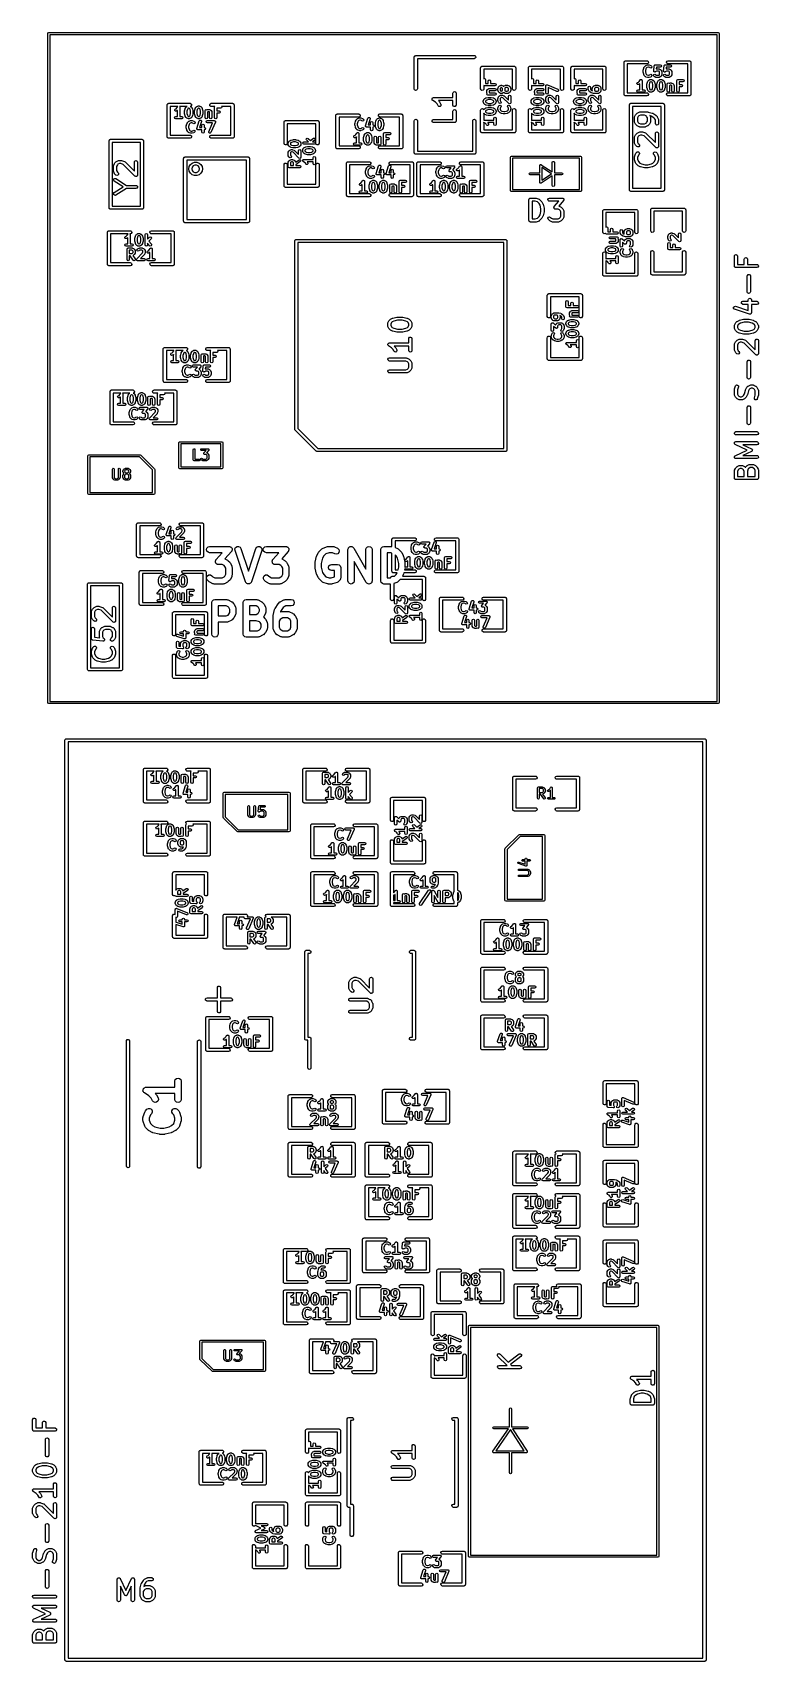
# Model space of a CAD drawing. Extents: x 1.92 to 3.29, y 0.28 to 3.35.
import ezdxf

# ---------------------------------------------------------------- set-up
doc = ezdxf.new("R2010")
doc.units = 0
doc.header["$MEASUREMENT"] = 0
doc.layers.add('BLACK', color=7, linetype='CONTINUOUS')

msp = doc.modelspace()

# ---------------------------------------------------------------- linework, layer by layer
at = {"layer": 'BLACK', "linetype": 'CONTINUOUS'}
for p, q in [((1.95213, 3.34425), (1.9527, 3.34564)), ((1.9527, 3.34564), (1.95409, 3.34622)), ((1.95409, 3.34622), (3.21394, 3.34622)), ((3.21394, 3.34622), (3.21533, 3.34564)), ((3.21533, 3.34564), (3.21591, 3.34425)), ((1.95213, 2.08441), (1.95213, 3.34425)), ((1.95606, 3.34228), (1.95606, 2.08638)), ((3.21197, 3.34228), (1.95606, 3.34228)), ((3.21197, 2.08638), (3.21197, 3.34228)), ((3.21591, 3.34425), (3.21591, 2.08441)), ((2.64205, 3.3), (2.64211, 3.30038)), ((2.64205, 3.24), (2.64205, 3.3)), ((2.64209, 3.30051), (2.64216, 3.30063)), ((2.64211, 3.30038), (2.64209, 3.30051)), ((2.64216, 3.30063), (2.64223, 3.30101)), ((2.64223, 3.30101), (2.64272, 3.3016)), ((2.64272, 3.3016), (2.6431, 3.30226)), ((2.6431, 3.30226), (2.64335, 3.30235)), ((2.64335, 3.30235), (2.64352, 3.30256)), ((2.64352, 3.30256), (2.64428, 3.30269)), ((2.64428, 3.30269), (2.645, 3.30295)), ((2.645, 3.30295), (2.755, 3.30295)), ((2.755, 3.29705), (2.64795, 3.29705)), ((2.64795, 3.29705), (2.64795, 3.24)), ((2.755, 3.30295), (2.75601, 3.30277)), ((2.7569, 3.29774), (2.755, 3.29705)), ((2.75601, 3.30277), (2.75756, 3.30148)), ((2.75791, 3.29949), (2.7569, 3.29774)), ((2.75756, 3.30148), (2.75791, 3.29949)), ((3.03705, 3.29), (3.03711, 3.29038)), ((3.03705, 3.23), (3.03705, 3.29)), ((3.03709, 3.29051), (3.03716, 3.29063)), ((3.03711, 3.29038), (3.03709, 3.29051)), ((3.03716, 3.29063), (3.03723, 3.29101)), ((3.03723, 3.29101), (3.03772, 3.2916)), ((3.03772, 3.2916), (3.0381, 3.29226)), ((3.0381, 3.29226), (3.03835, 3.29235)), ((3.03835, 3.29235), (3.03852, 3.29256)), ((3.03852, 3.29256), (3.03928, 3.29269)), ((3.03928, 3.29269), (3.04, 3.29295)), ((3.04, 3.29295), (3.08, 3.29295)), ((3.08, 3.28705), (3.04295, 3.28705)), ((3.04295, 3.28705), (3.04295, 3.23295)), ((3.0755, 3.28199), (3.07737, 3.28387)), ((3.07737, 3.28387), (3.07783, 3.28406)), ((3.07783, 3.28406), (3.07821, 3.28439)), ((3.07821, 3.28439), (3.08103, 3.28533)), ((3.08, 3.29295), (3.08101, 3.29277)), ((3.0819, 3.28774), (3.08, 3.28705)), ((3.08101, 3.29277), (3.08256, 3.29148)), ((3.08103, 3.28533), (3.08138, 3.2853)), ((3.08138, 3.2853), (3.08171, 3.28544)), ((3.08171, 3.28544), (3.08358, 3.28544)), ((3.08291, 3.28949), (3.0819, 3.28774)), ((3.08256, 3.29148), (3.08291, 3.28949)), ((3.08358, 3.28544), (3.08391, 3.2853)), ((3.08391, 3.2853), (3.08426, 3.28533)), ((3.08426, 3.28533), (3.08708, 3.28439)), ((3.08708, 3.28439), (3.08746, 3.28406)), ((3.08746, 3.28406), (3.08792, 3.28387)), ((3.08792, 3.28387), (3.08886, 3.28293)), ((3.0927, 3.27412), (3.09364, 3.2835)), ((3.09364, 3.2835), (3.09398, 3.28414)), ((3.09398, 3.28414), (3.09426, 3.28481)), ((3.09426, 3.28481), (3.09436, 3.28485)), ((3.09436, 3.28485), (3.09442, 3.28495)), ((3.09442, 3.28495), (3.09511, 3.28516)), ((3.09511, 3.28516), (3.09578, 3.28544)), ((3.09578, 3.28544), (3.10516, 3.28544)), ((3.10516, 3.28544), (3.10668, 3.28481)), ((3.10668, 3.28481), (3.10731, 3.28329)), ((3.10731, 3.28329), (3.10668, 3.28177)), ((3.11146, 3.27412), (3.1124, 3.2835)), ((3.1124, 3.2835), (3.11274, 3.28414)), ((3.11274, 3.28414), (3.11302, 3.28481)), ((3.11302, 3.28481), (3.11313, 3.28485)), ((3.11313, 3.28485), (3.11318, 3.28495)), ((3.11318, 3.28495), (3.11387, 3.28516)), ((3.11387, 3.28516), (3.11454, 3.28544)), ((3.11454, 3.28544), (3.12392, 3.28544)), ((3.11709, 3.29051), (3.1181, 3.29226)), ((3.11744, 3.28852), (3.11709, 3.29051)), ((3.11899, 3.28723), (3.11744, 3.28852)), ((3.1181, 3.29226), (3.12, 3.29295)), ((3.12, 3.28705), (3.11899, 3.28723)), ((3.12, 3.29295), (3.16, 3.29295)), ((3.15705, 3.28705), (3.12, 3.28705)), ((3.12392, 3.28544), (3.12544, 3.28481)), ((3.12544, 3.28481), (3.12607, 3.28329)), ((3.12607, 3.28329), (3.12544, 3.28177)), ((3.15705, 3.23295), (3.15705, 3.28705)), ((3.16, 3.29295), (3.16038, 3.29289)), ((3.16038, 3.29289), (3.16051, 3.29291)), ((3.16051, 3.29291), (3.16063, 3.29284)), ((3.16063, 3.29284), (3.16101, 3.29277)), ((3.16101, 3.29277), (3.1616, 3.29228)), ((3.1616, 3.29228), (3.16226, 3.2919)), ((3.16226, 3.2919), (3.16235, 3.29165)), ((3.16235, 3.29165), (3.16256, 3.29148)), ((3.16256, 3.29148), (3.16269, 3.29072)), ((3.16269, 3.29072), (3.16295, 3.29)), ((3.16295, 3.29), (3.16295, 3.23)), ((2.76705, 3.28), (2.76711, 3.28038)), ((2.76705, 3.24), (2.76705, 3.28)), ((2.76709, 3.28051), (2.76716, 3.28063)), ((2.76711, 3.28038), (2.76709, 3.28051)), ((2.76716, 3.28063), (2.76723, 3.28101)), ((2.76723, 3.28101), (2.76772, 3.2816)), ((2.76772, 3.2816), (2.7681, 3.28226)), ((2.7681, 3.28226), (2.76835, 3.28235)), ((2.76835, 3.28235), (2.76852, 3.28256)), ((2.76852, 3.28256), (2.76928, 3.28269)), ((2.76928, 3.28269), (2.77, 3.28295)), ((2.77, 3.28295), (2.83, 3.28295)), ((2.82705, 3.27705), (2.77295, 3.27705)), ((2.77295, 3.27705), (2.77295, 3.25931)), ((2.77295, 3.25931), (2.77421, 3.25983)), ((2.77421, 3.25983), (2.77573, 3.2592)), ((2.77573, 3.2592), (2.77636, 3.25768)), ((2.77636, 3.25768), (2.77636, 3.25045)), ((2.78144, 3.25487), (2.78207, 3.25639)), ((2.78144, 3.25045), (2.78144, 3.25487)), ((2.78207, 3.25639), (2.78359, 3.25702)), ((2.78359, 3.25702), (2.78511, 3.25639)), ((2.78511, 3.25639), (2.78574, 3.25487)), ((2.78574, 3.25487), (2.78574, 3.25045)), ((2.82705, 3.24), (2.82705, 3.27705)), ((2.83, 3.28295), (2.83038, 3.28289)), ((2.83038, 3.28289), (2.83051, 3.28291)), ((2.83051, 3.28291), (2.83063, 3.28284)), ((2.83063, 3.28284), (2.83101, 3.28277)), ((2.83101, 3.28277), (2.8316, 3.28228)), ((2.8316, 3.28228), (2.83226, 3.2819)), ((2.83226, 3.2819), (2.83235, 3.28165)), ((2.83235, 3.28165), (2.83256, 3.28148)), ((2.83256, 3.28148), (2.83269, 3.28072)), ((2.83269, 3.28072), (2.83295, 3.28)), ((2.83295, 3.28), (2.83295, 3.24)), ((2.85705, 3.28), (2.85711, 3.28038)), ((2.85705, 3.24), (2.85705, 3.28)), ((2.85709, 3.28051), (2.85716, 3.28063)), ((2.85711, 3.28038), (2.85709, 3.28051)), ((2.85716, 3.28063), (2.85723, 3.28101)), ((2.85723, 3.28101), (2.85772, 3.2816)), ((2.85772, 3.2816), (2.8581, 3.28226)), ((2.8581, 3.28226), (2.85835, 3.28235)), ((2.85835, 3.28235), (2.85852, 3.28256)), ((2.85852, 3.28256), (2.85928, 3.28269)), ((2.85928, 3.28269), (2.86, 3.28295)), ((2.86, 3.28295), (2.92, 3.28295)), ((2.91705, 3.27705), (2.86295, 3.27705)), ((2.86295, 3.27705), (2.86295, 3.25931)), ((2.86295, 3.25931), (2.86421, 3.25983)), ((2.86421, 3.25983), (2.86573, 3.2592)), ((2.86573, 3.2592), (2.86636, 3.25768)), ((2.86636, 3.25768), (2.86636, 3.25045)), ((2.87144, 3.25487), (2.87207, 3.25639)), ((2.87144, 3.25045), (2.87144, 3.25487)), ((2.87207, 3.25639), (2.87359, 3.25702)), ((2.87359, 3.25702), (2.87511, 3.25639)), ((2.87511, 3.25639), (2.87574, 3.25487)), ((2.87574, 3.25487), (2.87574, 3.25045)), ((2.91705, 3.24), (2.91705, 3.27705)), ((2.92, 3.28295), (2.92038, 3.28289)), ((2.92038, 3.28289), (2.92051, 3.28291)), ((2.92051, 3.28291), (2.92063, 3.28284)), ((2.92063, 3.28284), (2.92101, 3.28277)), ((2.92101, 3.28277), (2.9216, 3.28228)), ((2.9216, 3.28228), (2.92226, 3.2819)), ((2.92226, 3.2819), (2.92235, 3.28165)), ((2.92235, 3.28165), (2.92256, 3.28148)), ((2.92256, 3.28148), (2.92269, 3.28072)), ((2.92269, 3.28072), (2.92295, 3.28)), ((2.92295, 3.28), (2.92295, 3.24)), ((2.93705, 3.28), (2.93711, 3.28038)), ((2.93705, 3.24), (2.93705, 3.28)), ((2.93709, 3.28051), (2.93716, 3.28063)), ((2.93711, 3.28038), (2.93709, 3.28051)), ((2.93716, 3.28063), (2.93723, 3.28101)), ((2.93723, 3.28101), (2.93772, 3.2816)), ((2.93772, 3.2816), (2.9381, 3.28226)), ((2.9381, 3.28226), (2.93835, 3.28235)), ((2.93835, 3.28235), (2.93852, 3.28256)), ((2.93852, 3.28256), (2.93928, 3.28269)), ((2.93928, 3.28269), (2.94, 3.28295)), ((2.94, 3.28295), (3, 3.28295)), ((2.99705, 3.27705), (2.94295, 3.27705)), ((2.94295, 3.27705), (2.94295, 3.25931)), ((2.94295, 3.25931), (2.94421, 3.25983)), ((2.94421, 3.25983), (2.94573, 3.2592)), ((2.94573, 3.2592), (2.94636, 3.25768)), ((2.94636, 3.25768), (2.94636, 3.25045)), ((2.95144, 3.25487), (2.95207, 3.25639)), ((2.95144, 3.25045), (2.95144, 3.25487)), ((2.95207, 3.25639), (2.95359, 3.25702)), ((2.95359, 3.25702), (2.95511, 3.25639)), ((2.95511, 3.25639), (2.95574, 3.25487)), ((2.95574, 3.25487), (2.95574, 3.25045)), ((2.99705, 3.24), (2.99705, 3.27705)), ((3, 3.28295), (3.00038, 3.28289)), ((3.00038, 3.28289), (3.00051, 3.28291)), ((3.00051, 3.28291), (3.00063, 3.28284)), ((3.00063, 3.28284), (3.00101, 3.28277)), ((3.00101, 3.28277), (3.0016, 3.28228)), ((3.0016, 3.28228), (3.00226, 3.2819)), ((3.00226, 3.2819), (3.00235, 3.28165)), ((3.00235, 3.28165), (3.00256, 3.28148)), ((3.00256, 3.28148), (3.00269, 3.28072)), ((3.00269, 3.28072), (3.00295, 3.28)), ((3.00295, 3.28), (3.00295, 3.24)), ((3.06229, 3.25208), (3.06386, 3.25286)), ((3.06386, 3.25286), (3.06534, 3.25434)), ((3.06534, 3.25434), (3.06709, 3.25698)), ((3.06709, 3.25698), (3.06728, 3.2571)), ((3.06728, 3.2571), (3.06736, 3.25731)), ((3.06736, 3.25731), (3.06794, 3.25755)), ((3.06794, 3.25755), (3.06846, 3.2579)), ((3.06846, 3.2579), (3.06868, 3.25785)), ((3.06868, 3.25785), (3.06888, 3.25794)), ((3.06888, 3.25794), (3.06946, 3.2577)), ((3.06946, 3.2577), (3.07008, 3.25758)), ((3.07008, 3.25758), (3.0702, 3.25739)), ((3.0702, 3.25739), (3.0704, 3.25731)), ((3.0704, 3.25731), (3.07064, 3.25673)), ((3.07064, 3.25673), (3.07099, 3.25621)), ((3.07099, 3.25621), (3.07095, 3.25599)), ((3.07095, 3.25599), (3.07103, 3.25579)), ((3.07103, 3.25579), (3.07103, 3.23824)), ((3.07299, 3.27485), (3.07309, 3.2751)), ((3.07299, 3.27203), (3.07299, 3.27485)), ((3.07309, 3.27178), (3.07299, 3.27203)), ((3.07305, 3.27537), (3.07399, 3.27912)), ((3.07309, 3.2751), (3.07305, 3.27537)), ((3.07305, 3.27151), (3.07309, 3.27178)), ((3.07399, 3.26776), (3.07305, 3.27151)), ((3.07399, 3.27912), (3.07414, 3.27932)), ((3.07414, 3.26756), (3.07399, 3.26776)), ((3.07414, 3.27932), (3.07416, 3.27956)), ((3.07416, 3.26732), (3.07414, 3.26756)), ((3.07416, 3.27956), (3.07509, 3.28144)), ((3.07509, 3.26544), (3.07416, 3.26732)), ((3.07509, 3.28144), (3.07536, 3.28167)), ((3.07536, 3.26521), (3.07509, 3.26544)), ((3.07536, 3.28167), (3.0755, 3.28199)), ((3.0755, 3.26488), (3.07536, 3.26521)), ((3.07737, 3.26301), (3.0755, 3.26488)), ((3.07811, 3.27785), (3.07729, 3.27458)), ((3.07729, 3.27458), (3.07729, 3.2723)), ((3.07729, 3.2723), (3.07811, 3.26903)), ((3.07783, 3.26281), (3.07737, 3.26301)), ((3.07821, 3.26249), (3.07783, 3.26281)), ((3.07878, 3.2792), (3.07811, 3.27785)), ((3.07811, 3.26903), (3.07878, 3.26768)), ((3.08103, 3.26155), (3.07821, 3.26249)), ((3.08005, 3.28047), (3.07878, 3.2792)), ((3.07878, 3.26768), (3.08005, 3.26641)), ((3.07993, 3.2488), (3.08087, 3.25256)), ((3.08206, 3.28114), (3.08005, 3.28047)), ((3.08005, 3.26641), (3.08206, 3.26574)), ((3.08087, 3.25256), (3.08101, 3.25275)), ((3.08101, 3.25275), (3.08103, 3.253)), ((3.08138, 3.26157), (3.08103, 3.26155)), ((3.08103, 3.253), (3.08197, 3.25487)), ((3.08171, 3.26144), (3.08138, 3.26157)), ((3.08358, 3.26144), (3.08171, 3.26144)), ((3.08197, 3.25487), (3.08224, 3.25511)), ((3.08323, 3.28114), (3.08206, 3.28114)), ((3.08206, 3.26574), (3.08323, 3.26574)), ((3.08224, 3.25511), (3.08237, 3.25543)), ((3.08237, 3.25543), (3.08331, 3.25637)), ((3.08524, 3.28047), (3.08323, 3.28114)), ((3.08323, 3.26574), (3.08524, 3.26641)), ((3.08331, 3.25637), (3.08364, 3.25651)), ((3.08391, 3.26157), (3.08358, 3.26144)), ((3.08364, 3.25651), (3.08387, 3.25677)), ((3.08387, 3.25677), (3.08575, 3.25771)), ((3.08426, 3.26155), (3.08391, 3.26157)), ((3.08708, 3.26249), (3.08426, 3.26155)), ((3.08566, 3.25264), (3.08498, 3.25129)), ((3.08582, 3.27989), (3.08524, 3.28047)), ((3.08524, 3.26641), (3.08582, 3.26698)), ((3.0861, 3.25308), (3.08566, 3.25264)), ((3.08575, 3.25771), (3.08624, 3.25775)), ((3.08734, 3.27926), (3.08582, 3.27989)), ((3.08582, 3.26698), (3.08734, 3.26761)), ((3.08721, 3.25364), (3.0861, 3.25308)), ((3.08624, 3.25775), (3.08671, 3.25794)), ((3.08671, 3.25794), (3.08858, 3.25794)), ((3.08746, 3.26281), (3.08708, 3.26249)), ((3.08808, 3.25364), (3.08721, 3.25364)), ((3.08886, 3.27989), (3.08734, 3.27926)), ((3.08734, 3.26761), (3.08886, 3.26698)), ((3.08792, 3.26301), (3.08746, 3.26281)), ((3.08886, 3.26394), (3.08792, 3.26301)), ((3.08919, 3.25308), (3.08808, 3.25364)), ((3.08858, 3.25794), (3.08905, 3.25775)), ((3.08886, 3.28293), (3.08949, 3.28141)), ((3.08949, 3.28141), (3.08886, 3.27989)), ((3.08886, 3.26698), (3.08949, 3.26546)), ((3.08949, 3.26546), (3.08886, 3.26394)), ((3.08905, 3.25775), (3.08954, 3.25771)), ((3.08963, 3.25264), (3.08919, 3.25308)), ((3.08954, 3.25771), (3.09142, 3.25677)), ((3.09031, 3.25129), (3.08963, 3.25264)), ((3.09142, 3.25677), (3.09165, 3.25651)), ((3.09165, 3.25651), (3.09198, 3.25637)), ((3.09198, 3.25637), (3.09292, 3.25543)), ((3.09269, 3.27391), (3.09273, 3.27401)), ((3.09297, 3.27324), (3.09269, 3.27391)), ((3.09269, 3.26546), (3.09332, 3.26698)), ((3.09332, 3.26394), (3.09269, 3.26546)), ((3.09273, 3.27401), (3.0927, 3.27412)), ((3.09292, 3.25543), (3.09305, 3.25511)), ((3.09318, 3.27255), (3.09297, 3.27324)), ((3.09305, 3.25511), (3.09332, 3.25487)), ((3.09328, 3.27249), (3.09318, 3.27255)), ((3.09332, 3.27239), (3.09328, 3.27249)), ((3.09399, 3.27211), (3.09332, 3.27239)), ((3.09332, 3.26698), (3.09484, 3.26761)), ((3.09426, 3.26301), (3.09332, 3.26394)), ((3.09332, 3.25487), (3.09426, 3.253)), ((3.09463, 3.27177), (3.09399, 3.27211)), ((3.09459, 3.26287), (3.09426, 3.26301)), ((3.09426, 3.253), (3.09428, 3.25275)), ((3.09428, 3.25275), (3.09442, 3.25256)), ((3.09442, 3.25256), (3.09536, 3.2488)), ((3.09482, 3.2626), (3.09459, 3.26287)), ((3.09474, 3.2718), (3.09463, 3.27177)), ((3.09484, 3.27176), (3.09474, 3.2718)), ((3.09669, 3.26167), (3.09482, 3.2626)), ((3.09551, 3.27203), (3.09484, 3.27176)), ((3.09484, 3.26761), (3.09636, 3.26698)), ((3.0962, 3.27224), (3.09551, 3.27203)), ((3.09626, 3.27234), (3.0962, 3.27224)), ((3.09636, 3.27239), (3.09626, 3.27234)), ((3.09705, 3.27308), (3.09636, 3.27239)), ((3.09636, 3.26698), (3.09705, 3.26629)), ((3.09719, 3.26163), (3.09669, 3.26167)), ((3.09816, 3.27363), (3.09705, 3.27308)), ((3.09705, 3.26629), (3.09816, 3.26574)), ((3.09765, 3.26144), (3.09719, 3.26163)), ((3.09772, 3.28114), (3.09739, 3.27782)), ((3.09739, 3.27782), (3.09765, 3.27793)), ((3.09765, 3.27793), (3.10235, 3.27793)), ((3.10235, 3.26144), (3.09765, 3.26144)), ((3.10516, 3.28114), (3.09772, 3.28114)), ((3.10184, 3.27363), (3.09816, 3.27363)), ((3.09816, 3.26574), (3.10184, 3.26574)), ((3.09869, 3.2488), (3.09963, 3.25256)), ((3.09963, 3.25256), (3.09978, 3.25275)), ((3.09978, 3.25275), (3.09979, 3.253)), ((3.09979, 3.253), (3.10073, 3.25487)), ((3.10073, 3.25487), (3.101, 3.25511)), ((3.101, 3.25511), (3.10113, 3.25543)), ((3.10113, 3.25543), (3.10207, 3.25637)), ((3.10295, 3.27308), (3.10184, 3.27363)), ((3.10184, 3.26574), (3.10295, 3.26629)), ((3.10207, 3.25637), (3.1024, 3.25651)), ((3.10235, 3.27793), (3.10281, 3.27774)), ((3.10281, 3.26163), (3.10235, 3.26144)), ((3.1024, 3.25651), (3.10263, 3.25677)), ((3.10263, 3.25677), (3.10451, 3.25771)), ((3.10281, 3.27774), (3.10331, 3.27771)), ((3.10331, 3.26167), (3.10281, 3.26163)), ((3.10339, 3.27263), (3.10295, 3.27308)), ((3.10295, 3.26629), (3.10339, 3.26674)), ((3.10331, 3.27771), (3.10518, 3.27677)), ((3.10518, 3.2626), (3.10331, 3.26167)), ((3.10395, 3.27152), (3.10339, 3.27263)), ((3.10339, 3.26674), (3.10395, 3.26785)), ((3.10442, 3.25264), (3.10375, 3.25129)), ((3.10395, 3.26785), (3.10395, 3.27152)), ((3.10487, 3.25308), (3.10442, 3.25264)), ((3.10451, 3.25771), (3.10501, 3.25775)), ((3.10598, 3.25364), (3.10487, 3.25308)), ((3.10501, 3.25775), (3.10547, 3.25794)), ((3.10668, 3.28177), (3.10516, 3.28114)), ((3.10518, 3.27677), (3.10541, 3.2765)), ((3.10541, 3.26287), (3.10518, 3.2626)), ((3.10541, 3.2765), (3.10574, 3.27637)), ((3.10574, 3.26301), (3.10541, 3.26287)), ((3.10547, 3.25794), (3.10735, 3.25794)), ((3.10574, 3.27637), (3.10668, 3.27543)), ((3.10668, 3.26394), (3.10574, 3.26301)), ((3.10684, 3.25364), (3.10598, 3.25364)), ((3.10668, 3.27543), (3.10682, 3.2751)), ((3.10682, 3.26427), (3.10668, 3.26394)), ((3.10682, 3.2751), (3.10708, 3.27487)), ((3.10708, 3.2645), (3.10682, 3.26427)), ((3.10795, 3.25308), (3.10684, 3.25364)), ((3.10708, 3.27487), (3.10802, 3.27299)), ((3.10802, 3.26638), (3.10708, 3.2645)), ((3.10735, 3.25794), (3.10781, 3.25775)), ((3.10781, 3.25775), (3.10831, 3.25771)), ((3.10839, 3.25264), (3.10795, 3.25308)), ((3.10802, 3.27299), (3.10806, 3.27249)), ((3.10806, 3.26688), (3.10802, 3.26638)), ((3.10806, 3.27249), (3.10825, 3.27203)), ((3.10825, 3.26734), (3.10806, 3.26688)), ((3.10825, 3.27203), (3.10825, 3.26734)), ((3.10831, 3.25771), (3.11018, 3.25677)), ((3.10907, 3.25129), (3.10839, 3.25264)), ((3.11018, 3.25677), (3.11041, 3.25651)), ((3.11041, 3.25651), (3.11074, 3.25637)), ((3.11074, 3.25637), (3.11168, 3.25543)), ((3.11145, 3.27391), (3.1115, 3.27401)), ((3.11173, 3.27324), (3.11145, 3.27391)), ((3.11145, 3.26546), (3.11208, 3.26698)), ((3.11208, 3.26394), (3.11145, 3.26546)), ((3.1115, 3.27401), (3.11146, 3.27412)), ((3.11168, 3.25543), (3.11182, 3.25511)), ((3.11194, 3.27255), (3.11173, 3.27324)), ((3.11182, 3.25511), (3.11208, 3.25487)), ((3.11204, 3.27249), (3.11194, 3.27255)), ((3.11208, 3.27239), (3.11204, 3.27249)), ((3.11275, 3.27211), (3.11208, 3.27239)), ((3.11208, 3.26698), (3.1136, 3.26761)), ((3.11302, 3.26301), (3.11208, 3.26394)), ((3.11208, 3.25487), (3.11302, 3.253)), ((3.11339, 3.27177), (3.11275, 3.27211)), ((3.11335, 3.26287), (3.11302, 3.26301)), ((3.11302, 3.253), (3.11304, 3.25275)), ((3.11304, 3.25275), (3.11318, 3.25256)), ((3.11318, 3.25256), (3.11412, 3.2488)), ((3.11358, 3.2626), (3.11335, 3.26287)), ((3.1135, 3.2718), (3.11339, 3.27177)), ((3.1136, 3.27176), (3.1135, 3.2718)), ((3.11546, 3.26167), (3.11358, 3.2626)), ((3.11427, 3.27203), (3.1136, 3.27176)), ((3.1136, 3.26761), (3.11512, 3.26698)), ((3.11496, 3.27224), (3.11427, 3.27203)), ((3.11502, 3.27234), (3.11496, 3.27224)), ((3.11512, 3.27239), (3.11502, 3.27234)), ((3.11581, 3.27308), (3.11512, 3.27239)), ((3.11512, 3.26698), (3.11581, 3.26629)), ((3.11595, 3.26163), (3.11546, 3.26167)), ((3.11692, 3.27363), (3.11581, 3.27308)), ((3.11581, 3.26629), (3.11692, 3.26574)), ((3.11642, 3.26144), (3.11595, 3.26163)), ((3.11649, 3.28114), (3.11615, 3.27782)), ((3.11615, 3.27782), (3.11642, 3.27793)), ((3.11642, 3.27793), (3.12111, 3.27793)), ((3.12111, 3.26144), (3.11642, 3.26144)), ((3.12392, 3.28114), (3.11649, 3.28114)), ((3.1206, 3.27363), (3.11692, 3.27363)), ((3.11692, 3.26574), (3.1206, 3.26574)), ((3.12171, 3.27308), (3.1206, 3.27363)), ((3.1206, 3.26574), (3.12171, 3.26629)), ((3.12111, 3.27793), (3.12157, 3.27774)), ((3.12157, 3.26163), (3.12111, 3.26144)), ((3.12157, 3.27774), (3.12207, 3.27771)), ((3.12207, 3.26167), (3.12157, 3.26163)), ((3.12215, 3.27263), (3.12171, 3.27308)), ((3.12171, 3.26629), (3.12215, 3.26674)), ((3.12207, 3.27771), (3.12394, 3.27677)), ((3.12394, 3.2626), (3.12207, 3.26167)), ((3.12271, 3.27152), (3.12215, 3.27263)), ((3.12215, 3.26674), (3.12271, 3.26785)), ((3.12271, 3.26785), (3.12271, 3.27152)), ((3.12544, 3.28177), (3.12392, 3.28114)), ((3.12394, 3.27677), (3.12418, 3.2765)), ((3.12418, 3.26287), (3.12394, 3.2626)), ((3.12418, 3.2765), (3.1245, 3.27637)), ((3.1245, 3.26301), (3.12418, 3.26287)), ((3.1245, 3.27637), (3.12544, 3.27543)), ((3.12544, 3.26394), (3.1245, 3.26301)), ((3.12544, 3.27543), (3.12558, 3.2751)), ((3.12558, 3.26427), (3.12544, 3.26394)), ((3.12558, 3.2751), (3.12584, 3.27487)), ((3.12584, 3.2645), (3.12558, 3.26427)), ((3.12584, 3.27487), (3.12678, 3.27299)), ((3.12678, 3.26638), (3.12584, 3.2645)), ((3.12678, 3.27299), (3.12682, 3.27249)), ((3.12682, 3.26688), (3.12678, 3.26638)), ((3.12682, 3.27249), (3.12701, 3.27203)), ((3.12701, 3.26734), (3.12682, 3.26688)), ((3.12701, 3.27203), (3.12701, 3.26734)), ((3.13615, 3.25579), (3.13678, 3.25731)), ((3.13615, 3.23609), (3.13615, 3.25579)), ((3.13678, 3.25731), (3.1383, 3.25794)), ((3.1383, 3.25794), (3.14768, 3.25794)), ((3.14768, 3.25364), (3.14045, 3.25364)), ((3.14045, 3.25364), (3.14045, 3.24856)), ((3.14768, 3.25794), (3.1492, 3.25731)), ((3.1492, 3.25427), (3.14768, 3.25364)), ((3.1492, 3.25731), (3.14983, 3.25579)), ((3.14983, 3.25579), (3.1492, 3.25427)), ((2.64274, 3.2381), (2.64205, 3.24)), ((2.64449, 3.23709), (2.64274, 3.2381)), ((2.64648, 3.23744), (2.64449, 3.23709)), ((2.64777, 3.23899), (2.64648, 3.23744)), ((2.64795, 3.24), (2.64777, 3.23899)), ((2.67553, 3.22145), (2.67596, 3.22219)), ((2.67596, 3.22219), (2.67631, 3.22298)), ((2.67631, 3.22298), (2.67646, 3.22305)), ((2.67646, 3.22305), (2.67654, 3.2232)), ((2.67654, 3.2232), (2.67735, 3.22349)), ((2.67735, 3.22349), (2.67812, 3.22387)), ((2.67812, 3.22387), (2.67828, 3.22383)), ((2.67828, 3.22383), (2.67844, 3.22389)), ((2.67844, 3.22389), (2.71486, 3.22389)), ((2.71486, 3.23218), (2.71504, 3.23319)), ((2.71486, 3.22389), (2.71486, 3.23218)), ((2.71504, 3.23319), (2.71633, 3.23474)), ((2.71633, 3.23474), (2.71832, 3.23509)), ((2.71832, 3.23509), (2.72007, 3.23408)), ((2.72007, 3.23408), (2.72076, 3.23218)), ((2.72076, 3.23218), (2.72076, 3.20969)), ((2.76774, 3.2381), (2.76705, 3.24)), ((2.76949, 3.23709), (2.76774, 3.2381)), ((2.77148, 3.23744), (2.76949, 3.23709)), ((2.77277, 3.23899), (2.77148, 3.23744)), ((2.77295, 3.24), (2.77277, 3.23899)), ((2.77295, 3.24667), (2.77295, 3.24)), ((2.77421, 3.24615), (2.77295, 3.24667)), ((2.79391, 3.24615), (2.77421, 3.24615)), ((2.77457, 3.22168), (2.77489, 3.22182)), ((2.77489, 3.22182), (2.77513, 3.22208)), ((2.77513, 3.22208), (2.777, 3.22302)), ((2.77636, 3.25045), (2.78144, 3.25045)), ((2.777, 3.22302), (2.77725, 3.22304)), ((2.77725, 3.22304), (2.77744, 3.22318)), ((2.77744, 3.22318), (2.7812, 3.22412)), ((2.77863, 3.23611), (2.77882, 3.23657)), ((2.77863, 3.23329), (2.77863, 3.23611)), ((2.77882, 3.23283), (2.77863, 3.23329)), ((2.77863, 3.23048), (2.77915, 3.23174)), ((2.77926, 3.22896), (2.77863, 3.23048)), ((2.77882, 3.23657), (2.77886, 3.23707)), ((2.77886, 3.23233), (2.77882, 3.23283)), ((2.77886, 3.23707), (2.77979, 3.23894)), ((2.77915, 3.23174), (2.77886, 3.23233)), ((2.78078, 3.22833), (2.77926, 3.22896)), ((2.77979, 3.23894), (2.78031, 3.23939)), ((2.78031, 3.23939), (2.78076, 3.23991)), ((2.78076, 3.23991), (2.78263, 3.24084)), ((2.79391, 3.22833), (2.78078, 3.22833)), ((2.7812, 3.22412), (2.78146, 3.22408)), ((2.78146, 3.22408), (2.78172, 3.22419)), ((2.78172, 3.22419), (2.78641, 3.22419)), ((2.78263, 3.24084), (2.78313, 3.24088)), ((2.78332, 3.23638), (2.78293, 3.2356)), ((2.78293, 3.2356), (2.78293, 3.2338)), ((2.78293, 3.2338), (2.78348, 3.23269)), ((2.78313, 3.24088), (2.78359, 3.24107)), ((2.7841, 3.23677), (2.78332, 3.23638)), ((2.78348, 3.23269), (2.78355, 3.23263)), ((2.78355, 3.23263), (2.79391, 3.23263)), ((2.78359, 3.24107), (2.79391, 3.24107)), ((2.79391, 3.23677), (2.7841, 3.23677)), ((2.78574, 3.25045), (2.79391, 3.25045)), ((2.78641, 3.22419), (2.78666, 3.22408)), ((2.78666, 3.22408), (2.78693, 3.22412)), ((2.78693, 3.22412), (2.79068, 3.22318)), ((2.79068, 3.22318), (2.79088, 3.22304)), ((2.79088, 3.22304), (2.79112, 3.22302)), ((2.79112, 3.22302), (2.793, 3.22208)), ((2.793, 3.22208), (2.79323, 3.22182)), ((2.79323, 3.22182), (2.79356, 3.22168)), ((2.79391, 3.25045), (2.79543, 3.24982)), ((2.79543, 3.24678), (2.79391, 3.24615)), ((2.79391, 3.24107), (2.79543, 3.24044)), ((2.79543, 3.2374), (2.79391, 3.23677)), ((2.79391, 3.23263), (2.79543, 3.232)), ((2.79543, 3.22896), (2.79391, 3.22833)), ((2.79543, 3.24982), (2.79606, 3.2483)), ((2.79606, 3.2483), (2.79543, 3.24678)), ((2.79543, 3.24044), (2.79606, 3.23892)), ((2.79606, 3.23892), (2.79543, 3.2374)), ((2.79543, 3.232), (2.79606, 3.23048)), ((2.79606, 3.23048), (2.79543, 3.22896)), ((2.79956, 3.24111), (2.79975, 3.24157)), ((2.79956, 3.23735), (2.79956, 3.24111)), ((2.79975, 3.23689), (2.79956, 3.23735)), ((2.79956, 3.22235), (2.79975, 3.22281)), ((2.79956, 3.21765), (2.79956, 3.22235)), ((2.79975, 3.24157), (2.79979, 3.24207)), ((2.79979, 3.23639), (2.79975, 3.23689)), ((2.79975, 3.22281), (2.79979, 3.22331)), ((2.79979, 3.24207), (2.80073, 3.24394)), ((2.80073, 3.23452), (2.79979, 3.23639)), ((2.79979, 3.22331), (2.80073, 3.22518)), ((2.80073, 3.24394), (2.80099, 3.24418)), ((2.80099, 3.23429), (2.80073, 3.23452)), ((2.80073, 3.22518), (2.80099, 3.22541)), ((2.80099, 3.24418), (2.80113, 3.2445)), ((2.80113, 3.23396), (2.80099, 3.23429)), ((2.80099, 3.22541), (2.80113, 3.22574)), ((2.80113, 3.2445), (2.80207, 3.24544)), ((2.80207, 3.23302), (2.80113, 3.23396)), ((2.80113, 3.22574), (2.80207, 3.22668)), ((2.80207, 3.24544), (2.80239, 3.24558)), ((2.80239, 3.23288), (2.80207, 3.23302)), ((2.80207, 3.22668), (2.80239, 3.22682)), ((2.80239, 3.24558), (2.80263, 3.24584)), ((2.80263, 3.23262), (2.80239, 3.23288)), ((2.80239, 3.22682), (2.80263, 3.22708)), ((2.80263, 3.24584), (2.8045, 3.24678)), ((2.8045, 3.23168), (2.80263, 3.23262)), ((2.80263, 3.22708), (2.8045, 3.22802)), ((2.80442, 3.24171), (2.80386, 3.2406)), ((2.80386, 3.2406), (2.80386, 3.23786)), ((2.80386, 3.23786), (2.80442, 3.23675)), ((2.80442, 3.22295), (2.80386, 3.22184)), ((2.80386, 3.22184), (2.80386, 3.21816)), ((2.80486, 3.24215), (2.80442, 3.24171)), ((2.80442, 3.23675), (2.80486, 3.23631)), ((2.80486, 3.22339), (2.80442, 3.22295)), ((2.8045, 3.24678), (2.805, 3.24682)), ((2.805, 3.23164), (2.8045, 3.23168)), ((2.8045, 3.22802), (2.805, 3.22806)), ((2.80593, 3.24269), (2.80486, 3.24215)), ((2.80486, 3.23631), (2.80593, 3.23577)), ((2.80597, 3.22395), (2.80486, 3.22339)), ((2.805, 3.24682), (2.80546, 3.24701)), ((2.80546, 3.23145), (2.805, 3.23164)), ((2.805, 3.22806), (2.80546, 3.22825)), ((2.80546, 3.24701), (2.8064, 3.24701)), ((2.8064, 3.23145), (2.80546, 3.23145)), ((2.80546, 3.22825), (2.80734, 3.22825)), ((2.807, 3.24215), (2.80593, 3.24269)), ((2.80593, 3.23577), (2.807, 3.23631)), ((2.80699, 3.22395), (2.80597, 3.22395)), ((2.8064, 3.24701), (2.80686, 3.24682)), ((2.80686, 3.23164), (2.8064, 3.23145)), ((2.80686, 3.24682), (2.80736, 3.24678)), ((2.80736, 3.23168), (2.80686, 3.23164)), ((2.80899, 3.22328), (2.80699, 3.22395)), ((2.80745, 3.24171), (2.807, 3.24215)), ((2.807, 3.23631), (2.80745, 3.23675)), ((2.80734, 3.22825), (2.80767, 3.22811)), ((2.80736, 3.24678), (2.80924, 3.24584)), ((2.80924, 3.23262), (2.80736, 3.23168)), ((2.808, 3.2406), (2.80745, 3.24171)), ((2.80745, 3.23675), (2.808, 3.23786)), ((2.80767, 3.22811), (2.80802, 3.22814)), ((2.808, 3.23786), (2.808, 3.2406)), ((2.80802, 3.22814), (2.81083, 3.2272)), ((2.81989, 3.21238), (2.80899, 3.22328)), ((2.80924, 3.24584), (2.80947, 3.24558)), ((2.80947, 3.23288), (2.80924, 3.23262)), ((2.80947, 3.24558), (2.8098, 3.24544)), ((2.8098, 3.23302), (2.80947, 3.23288)), ((2.8098, 3.24544), (2.81015, 3.24509)), ((2.81015, 3.23338), (2.8098, 3.23302)), ((2.81015, 3.24509), (2.81051, 3.24544)), ((2.81051, 3.23302), (2.81015, 3.23338)), ((2.81051, 3.24544), (2.81084, 3.24558)), ((2.81084, 3.23288), (2.81051, 3.23302)), ((2.81083, 3.2272), (2.81121, 3.22687)), ((2.81084, 3.24558), (2.81107, 3.24584)), ((2.81107, 3.23262), (2.81084, 3.23288)), ((2.81107, 3.24584), (2.81295, 3.24678)), ((2.81295, 3.23168), (2.81107, 3.23262)), ((2.81121, 3.22687), (2.81168, 3.22668)), ((2.81168, 3.22668), (2.81926, 3.21909)), ((2.81286, 3.24171), (2.8123, 3.2406)), ((2.8123, 3.2406), (2.8123, 3.23786)), ((2.8123, 3.23786), (2.81286, 3.23675)), ((2.8133, 3.24215), (2.81286, 3.24171)), ((2.81286, 3.23675), (2.8133, 3.23631)), ((2.81295, 3.24678), (2.81344, 3.24682)), ((2.81344, 3.23164), (2.81295, 3.23168)), ((2.81441, 3.24271), (2.8133, 3.24215)), ((2.8133, 3.23631), (2.81441, 3.23575)), ((2.81344, 3.24682), (2.81391, 3.24701)), ((2.81391, 3.23145), (2.81344, 3.23164)), ((2.81391, 3.24701), (2.81766, 3.24701)), ((2.81766, 3.23145), (2.81391, 3.23145)), ((2.81715, 3.24271), (2.81441, 3.24271)), ((2.81441, 3.23575), (2.81715, 3.23575)), ((2.81826, 3.24215), (2.81715, 3.24271)), ((2.81715, 3.23575), (2.81826, 3.23631)), ((2.81766, 3.24701), (2.81812, 3.24682)), ((2.81812, 3.23164), (2.81766, 3.23145)), ((2.81812, 3.24682), (2.81862, 3.24678)), ((2.81862, 3.23168), (2.81812, 3.23164)), ((2.81871, 3.24171), (2.81826, 3.24215)), ((2.81826, 3.23631), (2.81871, 3.23675)), ((2.81862, 3.24678), (2.8205, 3.24584)), ((2.8205, 3.23262), (2.81862, 3.23168)), ((2.81926, 3.2406), (2.81871, 3.24171)), ((2.81871, 3.23675), (2.81926, 3.23786)), ((2.81926, 3.23786), (2.81926, 3.2406)), ((2.81926, 3.2261), (2.81989, 3.22762)), ((2.81926, 3.21909), (2.81926, 3.2261)), ((2.81989, 3.22762), (2.82141, 3.22825)), ((2.8205, 3.24584), (2.82073, 3.24558)), ((2.82073, 3.23288), (2.8205, 3.23262)), ((2.82073, 3.24558), (2.82106, 3.24544)), ((2.82106, 3.23302), (2.82073, 3.23288)), ((2.82106, 3.24544), (2.82199, 3.2445)), ((2.82199, 3.23396), (2.82106, 3.23302)), ((2.82141, 3.22825), (2.82293, 3.22762)), ((2.82199, 3.2445), (2.82213, 3.24418)), ((2.82213, 3.23429), (2.82199, 3.23396)), ((2.82213, 3.24418), (2.8224, 3.24394)), ((2.8224, 3.23452), (2.82213, 3.23429)), ((2.8224, 3.24394), (2.82333, 3.24207)), ((2.82333, 3.23639), (2.8224, 3.23452)), ((2.82293, 3.22762), (2.82356, 3.2261)), ((2.82333, 3.24207), (2.82337, 3.24157)), ((2.82337, 3.23689), (2.82333, 3.23639)), ((2.82337, 3.24157), (2.82356, 3.24111)), ((2.82356, 3.23735), (2.82337, 3.23689)), ((2.82356, 3.24111), (2.82356, 3.23735)), ((2.82356, 3.2261), (2.82356, 3.2139)), ((2.82774, 3.2381), (2.82705, 3.24)), ((2.82949, 3.23709), (2.82774, 3.2381)), ((2.83148, 3.23744), (2.82949, 3.23709)), ((2.83277, 3.23899), (2.83148, 3.23744)), ((2.83295, 3.24), (2.83277, 3.23899)), ((2.85774, 3.2381), (2.85705, 3.24)), ((2.85949, 3.23709), (2.85774, 3.2381)), ((2.86148, 3.23744), (2.85949, 3.23709)), ((2.86277, 3.23899), (2.86148, 3.23744)), ((2.86295, 3.24), (2.86277, 3.23899)), ((2.86295, 3.24667), (2.86295, 3.24)), ((2.86421, 3.24615), (2.86295, 3.24667)), ((2.88391, 3.24615), (2.86421, 3.24615)), ((2.86457, 3.22168), (2.86489, 3.22182)), ((2.86489, 3.22182), (2.86513, 3.22208)), ((2.86513, 3.22208), (2.867, 3.22302)), ((2.86636, 3.25045), (2.87144, 3.25045)), ((2.867, 3.22302), (2.86725, 3.22304)), ((2.86725, 3.22304), (2.86744, 3.22318)), ((2.86744, 3.22318), (2.8712, 3.22412)), ((2.86863, 3.23611), (2.86882, 3.23657)), ((2.86863, 3.23329), (2.86863, 3.23611)), ((2.86882, 3.23283), (2.86863, 3.23329)), ((2.86863, 3.23048), (2.86915, 3.23174)), ((2.86926, 3.22896), (2.86863, 3.23048)), ((2.86882, 3.23657), (2.86886, 3.23707)), ((2.86886, 3.23233), (2.86882, 3.23283)), ((2.86886, 3.23707), (2.86979, 3.23894)), ((2.86915, 3.23174), (2.86886, 3.23233)), ((2.87078, 3.22833), (2.86926, 3.22896)), ((2.86979, 3.23894), (2.87031, 3.23939)), ((2.87031, 3.23939), (2.87076, 3.23991)), ((2.87076, 3.23991), (2.87263, 3.24084)), ((2.88391, 3.22833), (2.87078, 3.22833)), ((2.8712, 3.22412), (2.87146, 3.22408)), ((2.87146, 3.22408), (2.87172, 3.22419)), ((2.87172, 3.22419), (2.87641, 3.22419)), ((2.87263, 3.24084), (2.87313, 3.24088)), ((2.87332, 3.23638), (2.87293, 3.2356)), ((2.87293, 3.2356), (2.87293, 3.2338)), ((2.87293, 3.2338), (2.87348, 3.23269)), ((2.87313, 3.24088), (2.87359, 3.24107)), ((2.8741, 3.23677), (2.87332, 3.23638)), ((2.87348, 3.23269), (2.87355, 3.23263)), ((2.87355, 3.23263), (2.88391, 3.23263)), ((2.87359, 3.24107), (2.88391, 3.24107)), ((2.88391, 3.23677), (2.8741, 3.23677)), ((2.87574, 3.25045), (2.88391, 3.25045)), ((2.87641, 3.22419), (2.87666, 3.22408)), ((2.87666, 3.22408), (2.87693, 3.22412)), ((2.87693, 3.22412), (2.88068, 3.22318)), ((2.88068, 3.22318), (2.88088, 3.22304)), ((2.88088, 3.22304), (2.88112, 3.22302)), ((2.88112, 3.22302), (2.883, 3.22208)), ((2.883, 3.22208), (2.88323, 3.22182)), ((2.88323, 3.22182), (2.88356, 3.22168)), ((2.88391, 3.25045), (2.88543, 3.24982)), ((2.88543, 3.24678), (2.88391, 3.24615)), ((2.88391, 3.24107), (2.88543, 3.24044)), ((2.88543, 3.2374), (2.88391, 3.23677)), ((2.88391, 3.23263), (2.88543, 3.232)), ((2.88543, 3.22896), (2.88391, 3.22833)), ((2.88543, 3.24982), (2.88606, 3.2483)), ((2.88606, 3.2483), (2.88543, 3.24678)), ((2.88543, 3.24044), (2.88606, 3.23892)), ((2.88606, 3.23892), (2.88543, 3.2374)), ((2.88543, 3.232), (2.88606, 3.23048)), ((2.88606, 3.23048), (2.88543, 3.22896)), ((2.88956, 3.2458), (2.88973, 3.2462)), ((2.88956, 3.23266), (2.88956, 3.2458)), ((2.89019, 3.23114), (2.88956, 3.23266)), ((2.88956, 3.22235), (2.88975, 3.22281)), ((2.88956, 3.21765), (2.88956, 3.22235)), ((2.88973, 3.2462), (2.88974, 3.24664)), ((2.88974, 3.24664), (2.89003, 3.24693)), ((2.88975, 3.22281), (2.88979, 3.22331)), ((2.88979, 3.22331), (2.89073, 3.22518)), ((2.89003, 3.24693), (2.89019, 3.24732)), ((2.89019, 3.24732), (2.8906, 3.24749)), ((2.89171, 3.23051), (2.89019, 3.23114)), ((2.8906, 3.24749), (2.89091, 3.24779)), ((2.89073, 3.22518), (2.89099, 3.22541)), ((2.89091, 3.24779), (2.89133, 3.24779)), ((2.89099, 3.22541), (2.89113, 3.22574)), ((2.89113, 3.22574), (2.89207, 3.22668)), ((2.89133, 3.24779), (2.89171, 3.24795)), ((2.89171, 3.24795), (2.89212, 3.24778)), ((2.89323, 3.23114), (2.89171, 3.23051)), ((2.89207, 3.22668), (2.89239, 3.22682)), ((2.89212, 3.24778), (2.89256, 3.24777)), ((2.89239, 3.22682), (2.89263, 3.22708)), ((2.89256, 3.24777), (2.91226, 3.23933)), ((2.89263, 3.22708), (2.8945, 3.22802)), ((2.89386, 3.23266), (2.89323, 3.23114)), ((2.91056, 3.23538), (2.89386, 3.24254)), ((2.89386, 3.24254), (2.89386, 3.23266)), ((2.89442, 3.22295), (2.89386, 3.22184)), ((2.89386, 3.22184), (2.89386, 3.21816)), ((2.89486, 3.22339), (2.89442, 3.22295)), ((2.8945, 3.22802), (2.895, 3.22806)), ((2.89597, 3.22395), (2.89486, 3.22339)), ((2.895, 3.22806), (2.89546, 3.22825)), ((2.89546, 3.22825), (2.89734, 3.22825)), ((2.89699, 3.22395), (2.89597, 3.22395)), ((2.89899, 3.22328), (2.89699, 3.22395)), ((2.89734, 3.22825), (2.89767, 3.22811)), ((2.89767, 3.22811), (2.89802, 3.22814)), ((2.89802, 3.22814), (2.90083, 3.2272)), ((2.90989, 3.21238), (2.89899, 3.22328)), ((2.90083, 3.2272), (2.90121, 3.22687)), ((2.90121, 3.22687), (2.90168, 3.22668)), ((2.90168, 3.22668), (2.90926, 3.21909)), ((2.90926, 3.2261), (2.90989, 3.22762)), ((2.90926, 3.21909), (2.90926, 3.2261)), ((2.90989, 3.22762), (2.91141, 3.22825)), ((2.91221, 3.23536), (2.91056, 3.23538)), ((2.91141, 3.22825), (2.91293, 3.22762)), ((2.91339, 3.23651), (2.91221, 3.23536)), ((2.91226, 3.23933), (2.91341, 3.23815)), ((2.91293, 3.22762), (2.91356, 3.2261)), ((2.91341, 3.23815), (2.91339, 3.23651)), ((2.91356, 3.2261), (2.91356, 3.2139)), ((2.91774, 3.2381), (2.91705, 3.24)), ((2.91949, 3.23709), (2.91774, 3.2381)), ((2.92148, 3.23744), (2.91949, 3.23709)), ((2.92277, 3.23899), (2.92148, 3.23744)), ((2.92295, 3.24), (2.92277, 3.23899)), ((2.93774, 3.2381), (2.93705, 3.24)), ((2.93949, 3.23709), (2.93774, 3.2381)), ((2.94148, 3.23744), (2.93949, 3.23709)), ((2.94277, 3.23899), (2.94148, 3.23744)), ((2.94295, 3.24), (2.94277, 3.23899)), ((2.94295, 3.24667), (2.94295, 3.24)), ((2.94421, 3.24615), (2.94295, 3.24667)), ((2.96391, 3.24615), (2.94421, 3.24615)), ((2.94457, 3.22168), (2.94489, 3.22182)), ((2.94489, 3.22182), (2.94513, 3.22208)), ((2.94513, 3.22208), (2.947, 3.22302)), ((2.94636, 3.25045), (2.95144, 3.25045)), ((2.947, 3.22302), (2.94725, 3.22304)), ((2.94725, 3.22304), (2.94744, 3.22318)), ((2.94744, 3.22318), (2.9512, 3.22412)), ((2.94863, 3.23611), (2.94882, 3.23657)), ((2.94863, 3.23329), (2.94863, 3.23611)), ((2.94882, 3.23283), (2.94863, 3.23329)), ((2.94863, 3.23048), (2.94915, 3.23174)), ((2.94926, 3.22896), (2.94863, 3.23048)), ((2.94882, 3.23657), (2.94886, 3.23707)), ((2.94886, 3.23233), (2.94882, 3.23283)), ((2.94886, 3.23707), (2.94979, 3.23894)), ((2.94915, 3.23174), (2.94886, 3.23233)), ((2.95078, 3.22833), (2.94926, 3.22896)), ((2.94979, 3.23894), (2.95031, 3.23939)), ((2.95031, 3.23939), (2.95076, 3.23991)), ((2.95076, 3.23991), (2.95263, 3.24084)), ((2.96391, 3.22833), (2.95078, 3.22833)), ((2.9512, 3.22412), (2.95146, 3.22408)), ((2.95146, 3.22408), (2.95172, 3.22419)), ((2.95172, 3.22419), (2.95641, 3.22419)), ((2.95263, 3.24084), (2.95313, 3.24088)), ((2.95332, 3.23638), (2.95293, 3.2356)), ((2.95293, 3.2356), (2.95293, 3.2338)), ((2.95293, 3.2338), (2.95348, 3.23269)), ((2.95313, 3.24088), (2.95359, 3.24107)), ((2.9541, 3.23677), (2.95332, 3.23638)), ((2.95348, 3.23269), (2.95355, 3.23263)), ((2.95355, 3.23263), (2.96391, 3.23263)), ((2.95359, 3.24107), (2.96391, 3.24107)), ((2.96391, 3.23677), (2.9541, 3.23677)), ((2.95574, 3.25045), (2.96391, 3.25045)), ((2.95641, 3.22419), (2.95666, 3.22408)), ((2.95666, 3.22408), (2.95693, 3.22412)), ((2.95693, 3.22412), (2.96068, 3.22318)), ((2.96068, 3.22318), (2.96088, 3.22304)), ((2.96088, 3.22304), (2.96112, 3.22302)), ((2.96112, 3.22302), (2.963, 3.22208)), ((2.963, 3.22208), (2.96323, 3.22182)), ((2.96323, 3.22182), (2.96356, 3.22168)), ((2.96391, 3.25045), (2.96543, 3.24982)), ((2.96543, 3.24678), (2.96391, 3.24615)), ((2.96391, 3.24107), (2.96543, 3.24044)), ((2.96543, 3.2374), (2.96391, 3.23677)), ((2.96391, 3.23263), (2.96543, 3.232)), ((2.96543, 3.22896), (2.96391, 3.22833)), ((2.96543, 3.24982), (2.96606, 3.2483)), ((2.96606, 3.2483), (2.96543, 3.24678)), ((2.96543, 3.24044), (2.96606, 3.23892)), ((2.96606, 3.23892), (2.96543, 3.2374)), ((2.96543, 3.232), (2.96606, 3.23048)), ((2.96606, 3.23048), (2.96543, 3.22896)), ((2.96956, 3.24298), (2.97019, 3.2445)), ((2.96956, 3.23923), (2.96956, 3.24298)), ((2.96975, 3.23877), (2.96956, 3.23923)), ((2.96956, 3.22235), (2.96975, 3.22281)), ((2.96956, 3.21765), (2.96956, 3.22235)), ((2.96979, 3.23827), (2.96975, 3.23877)), ((2.96975, 3.22281), (2.96979, 3.22331)), ((2.97073, 3.23639), (2.96979, 3.23827)), ((2.96979, 3.22331), (2.97073, 3.22518)), ((2.97019, 3.2445), (2.97171, 3.24513)), ((2.97099, 3.23616), (2.97073, 3.23639)), ((2.97073, 3.22518), (2.97099, 3.22541)), ((2.97113, 3.23583), (2.97099, 3.23616)), ((2.97099, 3.22541), (2.97113, 3.22574)), ((2.97207, 3.2349), (2.97113, 3.23583)), ((2.97113, 3.22574), (2.97207, 3.22668)), ((2.97171, 3.24513), (2.97323, 3.2445)), ((2.97227, 3.23481), (2.97207, 3.2349)), ((2.97207, 3.22668), (2.97239, 3.22682)), ((2.9724, 3.23463), (2.97227, 3.23481)), ((2.97239, 3.22682), (2.97263, 3.22708)), ((2.97521, 3.23275), (2.9724, 3.23463)), ((2.97263, 3.22708), (2.9745, 3.22802)), ((2.97323, 3.2445), (2.97386, 3.24298)), ((2.97386, 3.24298), (2.97386, 3.23974)), ((2.97386, 3.23974), (2.97442, 3.23863)), ((2.97442, 3.22295), (2.97386, 3.22184)), ((2.97386, 3.22184), (2.97386, 3.21816)), ((2.97442, 3.23863), (2.97496, 3.23809)), ((2.97486, 3.22339), (2.97442, 3.22295)), ((2.9745, 3.22802), (2.975, 3.22806)), ((2.97597, 3.22395), (2.97486, 3.22339)), ((2.97496, 3.23809), (2.97728, 3.23654)), ((2.975, 3.22806), (2.97546, 3.22825)), ((2.97558, 3.23268), (2.97521, 3.23275)), ((2.97546, 3.22825), (2.97734, 3.22825)), ((2.97588, 3.23245), (2.97558, 3.23268)), ((2.97963, 3.23152), (2.97588, 3.23245)), ((2.97699, 3.22395), (2.97597, 3.22395)), ((2.97899, 3.22328), (2.97699, 3.22395)), ((2.97707, 3.24111), (2.97726, 3.24157)), ((2.97707, 3.23735), (2.97707, 3.24111)), ((2.97726, 3.23689), (2.97707, 3.23735)), ((2.97726, 3.24157), (2.97729, 3.24207)), ((2.97728, 3.23654), (2.97726, 3.23689)), ((2.97729, 3.24207), (2.97823, 3.24394)), ((2.97734, 3.22825), (2.97767, 3.22811)), ((2.97767, 3.22811), (2.97802, 3.22814)), ((2.97802, 3.22814), (2.98083, 3.2272)), ((2.97823, 3.24394), (2.9785, 3.24418)), ((2.9785, 3.24418), (2.97863, 3.2445)), ((2.97863, 3.2445), (2.97957, 3.24544)), ((2.98989, 3.21238), (2.97899, 3.22328)), ((2.97957, 3.24544), (2.9799, 3.24558)), ((2.9799, 3.23156), (2.97963, 3.23152)), ((2.9799, 3.24558), (2.98013, 3.24584)), ((2.98015, 3.23145), (2.9799, 3.23156)), ((2.98013, 3.24584), (2.98201, 3.24678)), ((2.98766, 3.23145), (2.98015, 3.23145)), ((2.98083, 3.2272), (2.98121, 3.22687)), ((2.98121, 3.22687), (2.98168, 3.22668)), ((2.98192, 3.24171), (2.98137, 3.2406)), ((2.98137, 3.2406), (2.98137, 3.23786)), ((2.98137, 3.23786), (2.98192, 3.23675)), ((2.98168, 3.22668), (2.98926, 3.21909)), ((2.98237, 3.24215), (2.98192, 3.24171)), ((2.98192, 3.23675), (2.98237, 3.23631)), ((2.98201, 3.24678), (2.98251, 3.24682)), ((2.98348, 3.24271), (2.98237, 3.24215)), ((2.98237, 3.23631), (2.98348, 3.23575)), ((2.98251, 3.24682), (2.98297, 3.24701)), ((2.98297, 3.24701), (2.98766, 3.24701)), ((2.98715, 3.24271), (2.98348, 3.24271)), ((2.98348, 3.23575), (2.98715, 3.23575)), ((2.98826, 3.24215), (2.98715, 3.24271)), ((2.98715, 3.23575), (2.98826, 3.23631)), ((2.98766, 3.24701), (2.98812, 3.24682)), ((2.98812, 3.23164), (2.98766, 3.23145)), ((2.98812, 3.24682), (2.98862, 3.24678)), ((2.98862, 3.23168), (2.98812, 3.23164)), ((2.98871, 3.24171), (2.98826, 3.24215)), ((2.98826, 3.23631), (2.98871, 3.23675)), ((2.98862, 3.24678), (2.9905, 3.24584)), ((2.9905, 3.23262), (2.98862, 3.23168)), ((2.98926, 3.2406), (2.98871, 3.24171)), ((2.98871, 3.23675), (2.98926, 3.23786)), ((2.98926, 3.23786), (2.98926, 3.2406)), ((2.98926, 3.2261), (2.98989, 3.22762)), ((2.98926, 3.21909), (2.98926, 3.2261)), ((2.98989, 3.22762), (2.99141, 3.22825)), ((2.9905, 3.24584), (2.99073, 3.24558)), ((2.99073, 3.23288), (2.9905, 3.23262)), ((2.99073, 3.24558), (2.99106, 3.24544)), ((2.99106, 3.23302), (2.99073, 3.23288)), ((2.99106, 3.24544), (2.99199, 3.2445)), ((2.99199, 3.23396), (2.99106, 3.23302)), ((2.99141, 3.22825), (2.99293, 3.22762)), ((2.99199, 3.2445), (2.99213, 3.24418)), ((2.99213, 3.23429), (2.99199, 3.23396)), ((2.99213, 3.24418), (2.9924, 3.24394)), ((2.9924, 3.23452), (2.99213, 3.23429)), ((2.9924, 3.24394), (2.99333, 3.24207)), ((2.99333, 3.23639), (2.9924, 3.23452)), ((2.99293, 3.22762), (2.99356, 3.2261)), ((2.99333, 3.24207), (2.99337, 3.24157)), ((2.99337, 3.23689), (2.99333, 3.23639)), ((2.99337, 3.24157), (2.99356, 3.24111)), ((2.99356, 3.23735), (2.99337, 3.23689)), ((2.99356, 3.24111), (2.99356, 3.23735)), ((2.99356, 3.2261), (2.99356, 3.2139)), ((2.99774, 3.2381), (2.99705, 3.24)), ((2.99949, 3.23709), (2.99774, 3.2381)), ((3.00148, 3.23744), (2.99949, 3.23709)), ((3.00277, 3.23899), (3.00148, 3.23744)), ((3.00295, 3.24), (3.00277, 3.23899)), ((3.03731, 3.22928), (3.03705, 3.23)), ((3.03744, 3.22852), (3.03731, 3.22928)), ((3.03765, 3.22835), (3.03744, 3.22852)), ((3.03774, 3.2281), (3.03765, 3.22835)), ((3.0384, 3.22772), (3.03774, 3.2281)), ((3.03899, 3.22723), (3.0384, 3.22772)), ((3.03937, 3.22716), (3.03899, 3.22723)), ((3.03949, 3.22709), (3.03937, 3.22716)), ((3.03962, 3.22711), (3.03949, 3.22709)), ((3.04, 3.22705), (3.03962, 3.22711)), ((3.08, 3.22705), (3.04, 3.22705)), ((3.04295, 3.23295), (3.08, 3.23295)), ((3.0611, 3.23609), (3.06173, 3.23761)), ((3.06173, 3.23457), (3.0611, 3.23609)), ((3.06122, 3.25084), (3.06229, 3.25208)), ((3.06133, 3.2492), (3.06122, 3.25084)), ((3.06257, 3.24812), (3.06133, 3.2492)), ((3.06173, 3.23761), (3.06325, 3.23824)), ((3.06325, 3.23394), (3.06173, 3.23457)), ((3.06422, 3.24824), (3.06257, 3.24812)), ((3.06325, 3.23824), (3.06673, 3.23824)), ((3.07451, 3.23394), (3.06325, 3.23394)), ((3.06609, 3.24917), (3.06422, 3.24824)), ((3.06632, 3.24944), (3.06609, 3.24917)), ((3.06665, 3.24958), (3.06632, 3.24944)), ((3.06673, 3.24966), (3.06665, 3.24958)), ((3.06673, 3.23824), (3.06673, 3.24966)), ((3.07103, 3.23824), (3.07451, 3.23824)), ((3.07451, 3.23824), (3.07603, 3.23761)), ((3.07603, 3.23457), (3.07451, 3.23394)), ((3.07603, 3.23761), (3.07666, 3.23609)), ((3.07666, 3.23609), (3.07603, 3.23457)), ((3.07987, 3.24828), (3.07997, 3.24854)), ((3.07987, 3.24359), (3.07987, 3.24828)), ((3.07997, 3.24334), (3.07987, 3.24359)), ((3.07997, 3.24854), (3.07993, 3.2488)), ((3.07993, 3.24307), (3.07997, 3.24334)), ((3.08087, 3.23932), (3.07993, 3.24307)), ((3.08, 3.23295), (3.08101, 3.23277)), ((3.0819, 3.22774), (3.08, 3.22705)), ((3.08101, 3.23912), (3.08087, 3.23932)), ((3.08103, 3.23888), (3.08101, 3.23912)), ((3.08101, 3.23277), (3.08256, 3.23148)), ((3.08197, 3.237), (3.08103, 3.23888)), ((3.08291, 3.22949), (3.0819, 3.22774)), ((3.08224, 3.23677), (3.08197, 3.237)), ((3.08237, 3.23644), (3.08224, 3.23677)), ((3.08331, 3.23551), (3.08237, 3.23644)), ((3.08256, 3.23148), (3.08291, 3.22949)), ((3.08364, 3.23537), (3.08331, 3.23551)), ((3.08387, 3.2351), (3.08364, 3.23537)), ((3.08575, 3.23417), (3.08387, 3.2351)), ((3.08498, 3.25129), (3.08417, 3.24802)), ((3.08417, 3.24802), (3.08417, 3.24386)), ((3.08417, 3.24386), (3.08498, 3.24059)), ((3.08498, 3.24059), (3.08566, 3.23924)), ((3.08566, 3.23924), (3.0861, 3.23879)), ((3.08624, 3.23413), (3.08575, 3.23417)), ((3.0861, 3.23879), (3.08721, 3.23824)), ((3.08671, 3.23394), (3.08624, 3.23413)), ((3.08858, 3.23394), (3.08671, 3.23394)), ((3.08721, 3.23824), (3.08808, 3.23824)), ((3.08808, 3.23824), (3.08919, 3.23879)), ((3.08905, 3.23413), (3.08858, 3.23394)), ((3.08954, 3.23417), (3.08905, 3.23413)), ((3.08919, 3.23879), (3.08963, 3.23924)), ((3.09142, 3.2351), (3.08954, 3.23417)), ((3.08963, 3.23924), (3.09031, 3.24059)), ((3.09112, 3.24802), (3.09031, 3.25129)), ((3.09031, 3.24059), (3.09112, 3.24386)), ((3.09112, 3.24386), (3.09112, 3.24802)), ((3.09165, 3.23537), (3.09142, 3.2351)), ((3.09198, 3.23551), (3.09165, 3.23537)), ((3.09292, 3.23644), (3.09198, 3.23551)), ((3.09305, 3.23677), (3.09292, 3.23644)), ((3.09332, 3.237), (3.09305, 3.23677)), ((3.09426, 3.23888), (3.09332, 3.237)), ((3.09428, 3.23912), (3.09426, 3.23888)), ((3.09442, 3.23932), (3.09428, 3.23912)), ((3.09536, 3.24307), (3.09442, 3.23932)), ((3.09536, 3.2488), (3.09532, 3.24854)), ((3.09532, 3.24854), (3.09542, 3.24828)), ((3.09542, 3.24359), (3.09532, 3.24334)), ((3.09532, 3.24334), (3.09536, 3.24307)), ((3.09542, 3.24828), (3.09542, 3.24359)), ((3.09863, 3.24828), (3.09873, 3.24854)), ((3.09863, 3.24359), (3.09863, 3.24828)), ((3.09873, 3.24334), (3.09863, 3.24359)), ((3.09873, 3.24854), (3.09869, 3.2488)), ((3.09869, 3.24307), (3.09873, 3.24334)), ((3.09963, 3.23932), (3.09869, 3.24307)), ((3.09978, 3.23912), (3.09963, 3.23932)), ((3.09979, 3.23888), (3.09978, 3.23912)), ((3.10073, 3.237), (3.09979, 3.23888)), ((3.101, 3.23677), (3.10073, 3.237)), ((3.10113, 3.23644), (3.101, 3.23677)), ((3.10207, 3.23551), (3.10113, 3.23644)), ((3.1024, 3.23537), (3.10207, 3.23551)), ((3.10263, 3.2351), (3.1024, 3.23537)), ((3.10451, 3.23417), (3.10263, 3.2351)), ((3.10375, 3.25129), (3.10293, 3.24802)), ((3.10293, 3.24802), (3.10293, 3.24386)), ((3.10293, 3.24386), (3.10375, 3.24059)), ((3.10375, 3.24059), (3.10442, 3.23924)), ((3.10442, 3.23924), (3.10487, 3.23879)), ((3.10501, 3.23413), (3.10451, 3.23417)), ((3.10487, 3.23879), (3.10598, 3.23824)), ((3.10547, 3.23394), (3.10501, 3.23413)), ((3.10735, 3.23394), (3.10547, 3.23394)), ((3.10598, 3.23824), (3.10684, 3.23824)), ((3.10684, 3.23824), (3.10795, 3.23879)), ((3.10781, 3.23413), (3.10735, 3.23394)), ((3.10831, 3.23417), (3.10781, 3.23413)), ((3.10795, 3.23879), (3.10839, 3.23924)), ((3.11018, 3.2351), (3.10831, 3.23417)), ((3.10839, 3.23924), (3.10907, 3.24059)), ((3.10989, 3.24802), (3.10907, 3.25129)), ((3.10907, 3.24059), (3.10989, 3.24386)), ((3.10989, 3.24386), (3.10989, 3.24802)), ((3.11041, 3.23537), (3.11018, 3.2351)), ((3.11074, 3.23551), (3.11041, 3.23537)), ((3.11168, 3.23644), (3.11074, 3.23551)), ((3.11182, 3.23677), (3.11168, 3.23644)), ((3.11208, 3.237), (3.11182, 3.23677)), ((3.11302, 3.23888), (3.11208, 3.237)), ((3.11304, 3.23912), (3.11302, 3.23888)), ((3.11318, 3.23932), (3.11304, 3.23912)), ((3.11412, 3.24307), (3.11318, 3.23932)), ((3.11412, 3.2488), (3.11408, 3.24854)), ((3.11408, 3.24854), (3.11419, 3.24828)), ((3.11419, 3.24359), (3.11408, 3.24334)), ((3.11408, 3.24334), (3.11412, 3.24307)), ((3.11419, 3.24828), (3.11419, 3.24359)), ((3.11709, 3.23051), (3.1181, 3.23226)), ((3.11744, 3.22852), (3.11709, 3.23051)), ((3.11899, 3.22723), (3.11744, 3.22852)), ((3.1181, 3.23226), (3.12, 3.23295)), ((3.11833, 3.24922), (3.11896, 3.25074)), ((3.11833, 3.23609), (3.11833, 3.24922)), ((3.11896, 3.23457), (3.11833, 3.23609)), ((3.11896, 3.25074), (3.12048, 3.25137)), ((3.12048, 3.23394), (3.11896, 3.23457)), ((3.12, 3.22705), (3.11899, 3.22723)), ((3.12, 3.23295), (3.15705, 3.23295)), ((3.16, 3.22705), (3.12, 3.22705)), ((3.12048, 3.25137), (3.12174, 3.25085)), ((3.122, 3.23457), (3.12048, 3.23394)), ((3.12174, 3.25085), (3.12233, 3.25114)), ((3.12263, 3.23609), (3.122, 3.23457)), ((3.12233, 3.25114), (3.12283, 3.25118)), ((3.12269, 3.24652), (3.12263, 3.24645)), ((3.12263, 3.24645), (3.12263, 3.23609)), ((3.1238, 3.24707), (3.12269, 3.24652)), ((3.12283, 3.25118), (3.12329, 3.25137)), ((3.12329, 3.25137), (3.12611, 3.25137)), ((3.1256, 3.24707), (3.1238, 3.24707)), ((3.12638, 3.24668), (3.1256, 3.24707)), ((3.12611, 3.25137), (3.12657, 3.25118)), ((3.12677, 3.2459), (3.12638, 3.24668)), ((3.12657, 3.25118), (3.12707, 3.25114)), ((3.12677, 3.23609), (3.12677, 3.2459)), ((3.1274, 3.23457), (3.12677, 3.23609)), ((3.12707, 3.25114), (3.12894, 3.25021)), ((3.12892, 3.23394), (3.1274, 3.23457)), ((3.13044, 3.23457), (3.12892, 3.23394)), ((3.12894, 3.25021), (3.12939, 3.24969)), ((3.12939, 3.24969), (3.12991, 3.24924)), ((3.12991, 3.24924), (3.13084, 3.24737)), ((3.13107, 3.23609), (3.13044, 3.23457)), ((3.13084, 3.24737), (3.13088, 3.24687)), ((3.13088, 3.24687), (3.13107, 3.24641)), ((3.13107, 3.24641), (3.13107, 3.23609)), ((3.13678, 3.23457), (3.13615, 3.23609)), ((3.1383, 3.23394), (3.13678, 3.23457)), ((3.13982, 3.23457), (3.1383, 3.23394)), ((3.14045, 3.23609), (3.13982, 3.23457)), ((3.14045, 3.24856), (3.14487, 3.24856)), ((3.14487, 3.24426), (3.14045, 3.24426)), ((3.14045, 3.24426), (3.14045, 3.23609)), ((3.14487, 3.24856), (3.14639, 3.24793)), ((3.14639, 3.24489), (3.14487, 3.24426)), ((3.14639, 3.24793), (3.14702, 3.24641)), ((3.14702, 3.24641), (3.14639, 3.24489)), ((3.16072, 3.22731), (3.16, 3.22705)), ((3.16148, 3.22744), (3.16072, 3.22731)), ((3.16165, 3.22765), (3.16148, 3.22744)), ((3.1619, 3.22774), (3.16165, 3.22765)), ((3.16228, 3.2284), (3.1619, 3.22774)), ((3.16277, 3.22899), (3.16228, 3.2284)), ((3.16284, 3.22937), (3.16277, 3.22899)), ((3.16291, 3.22949), (3.16284, 3.22937)), ((3.16295, 3.23), (3.16289, 3.22962)), ((3.16289, 3.22962), (3.16291, 3.22949)), ((2.17705, 3.21), (2.17711, 3.21038)), ((2.17705, 3.15), (2.17705, 3.21)), ((2.17709, 3.21051), (2.17716, 3.21063)), ((2.17711, 3.21038), (2.17709, 3.21051)), ((2.17716, 3.21063), (2.17723, 3.21101)), ((2.17723, 3.21101), (2.17772, 3.2116)), ((2.17772, 3.2116), (2.1781, 3.21226)), ((2.1781, 3.21226), (2.17835, 3.21235)), ((2.17835, 3.21235), (2.17852, 3.21256)), ((2.17852, 3.21256), (2.17928, 3.21269)), ((2.17928, 3.21269), (2.18, 3.21295)), ((2.18, 3.21295), (2.22, 3.21295)), ((2.19719, 3.20705), (2.18295, 3.20705)), ((2.18295, 3.20705), (2.18295, 3.15295)), ((2.19122, 3.20084), (2.19229, 3.20208)), ((2.19133, 3.1992), (2.19122, 3.20084)), ((2.19257, 3.19812), (2.19133, 3.1992)), ((2.19229, 3.20208), (2.19386, 3.20286)), ((2.19422, 3.19824), (2.19257, 3.19812)), ((2.19386, 3.20286), (2.19534, 3.20434)), ((2.19609, 3.19917), (2.19422, 3.19824)), ((2.19534, 3.20434), (2.19709, 3.20698)), ((2.19632, 3.19944), (2.19609, 3.19917)), ((2.19665, 3.19958), (2.19632, 3.19944)), ((2.19673, 3.19966), (2.19665, 3.19958)), ((2.19673, 3.18824), (2.19673, 3.19966)), ((2.19709, 3.20698), (2.19719, 3.20705)), ((2.21442, 3.20705), (2.20051, 3.20705)), ((2.20051, 3.20705), (2.20064, 3.20673)), ((2.20064, 3.20673), (2.20099, 3.20621)), ((2.20099, 3.20621), (2.20095, 3.20599)), ((2.20095, 3.20599), (2.20103, 3.20579)), ((2.20103, 3.20579), (2.20103, 3.18824)), ((2.20987, 3.19828), (2.20997, 3.19854)), ((2.20987, 3.19359), (2.20987, 3.19828)), ((2.20997, 3.19334), (2.20987, 3.19359)), ((2.20993, 3.1988), (2.21087, 3.20256)), ((2.20997, 3.19854), (2.20993, 3.1988)), ((2.20993, 3.19307), (2.20997, 3.19334)), ((2.21087, 3.18932), (2.20993, 3.19307)), ((2.21087, 3.20256), (2.21101, 3.20275)), ((2.21101, 3.20275), (2.21103, 3.203)), ((2.21103, 3.203), (2.21197, 3.20487)), ((2.21197, 3.20487), (2.21224, 3.20511)), ((2.21224, 3.20511), (2.21237, 3.20543)), ((2.21237, 3.20543), (2.21331, 3.20637)), ((2.21331, 3.20637), (2.21364, 3.20651)), ((2.21364, 3.20651), (2.21387, 3.20677)), ((2.21387, 3.20677), (2.21442, 3.20705)), ((2.21498, 3.20129), (2.21417, 3.19802)), ((2.21417, 3.19802), (2.21417, 3.19386)), ((2.21417, 3.19386), (2.21498, 3.19059)), ((2.21566, 3.20264), (2.21498, 3.20129)), ((2.2161, 3.20308), (2.21566, 3.20264)), ((2.21721, 3.20364), (2.2161, 3.20308)), ((2.21808, 3.20364), (2.21721, 3.20364)), ((2.21919, 3.20308), (2.21808, 3.20364)), ((2.21963, 3.20264), (2.21919, 3.20308)), ((2.22031, 3.20129), (2.21963, 3.20264)), ((2.22, 3.21295), (2.22101, 3.21277)), ((2.22112, 3.19802), (2.22031, 3.20129)), ((2.22031, 3.19059), (2.22112, 3.19386)), ((2.2219, 3.20774), (2.2205, 3.20723)), ((2.2205, 3.20723), (2.22142, 3.20677)), ((2.22101, 3.21277), (2.22256, 3.21148)), ((2.22112, 3.19386), (2.22112, 3.19802)), ((2.22142, 3.20677), (2.22165, 3.20651)), ((2.22165, 3.20651), (2.22198, 3.20637)), ((2.22291, 3.20949), (2.2219, 3.20774)), ((2.22198, 3.20637), (2.22292, 3.20543)), ((2.22256, 3.21148), (2.22291, 3.20949)), ((2.22292, 3.20543), (2.22305, 3.20511)), ((2.22305, 3.20511), (2.22332, 3.20487)), ((2.22332, 3.20487), (2.22426, 3.203)), ((2.22426, 3.203), (2.22428, 3.20275)), ((2.22428, 3.20275), (2.22442, 3.20256)), ((2.22442, 3.20256), (2.22536, 3.1988)), ((2.22536, 3.19307), (2.22442, 3.18932)), ((2.22536, 3.1988), (2.22532, 3.19854)), ((2.22532, 3.19854), (2.22542, 3.19828)), ((2.22542, 3.19359), (2.22532, 3.19334)), ((2.22532, 3.19334), (2.22536, 3.19307)), ((2.22542, 3.19828), (2.22542, 3.19359)), ((2.22863, 3.19828), (2.22873, 3.19854)), ((2.22863, 3.19359), (2.22863, 3.19828)), ((2.22873, 3.19334), (2.22863, 3.19359)), ((2.22869, 3.1988), (2.22963, 3.20256)), ((2.22873, 3.19854), (2.22869, 3.1988)), ((2.22869, 3.19307), (2.22873, 3.19334)), ((2.22963, 3.18932), (2.22869, 3.19307)), ((2.22963, 3.20256), (2.22978, 3.20275)), ((2.22978, 3.20275), (2.22979, 3.203)), ((2.22979, 3.203), (2.23073, 3.20487)), ((2.23073, 3.20487), (2.231, 3.20511)), ((2.231, 3.20511), (2.23113, 3.20543)), ((2.23113, 3.20543), (2.23207, 3.20637)), ((2.23207, 3.20637), (2.2324, 3.20651)), ((2.2324, 3.20651), (2.23263, 3.20677)), ((2.23263, 3.20677), (2.23451, 3.20771)), ((2.23375, 3.20129), (2.23293, 3.19802)), ((2.23293, 3.19802), (2.23293, 3.19386)), ((2.23293, 3.19386), (2.23375, 3.19059)), ((2.23442, 3.20264), (2.23375, 3.20129)), ((2.23487, 3.20308), (2.23442, 3.20264)), ((2.23451, 3.20771), (2.23501, 3.20775)), ((2.23598, 3.20364), (2.23487, 3.20308)), ((2.23501, 3.20775), (2.23547, 3.20794)), ((2.23547, 3.20794), (2.23735, 3.20794)), ((2.23684, 3.20364), (2.23598, 3.20364)), ((2.23795, 3.20308), (2.23684, 3.20364)), ((2.23735, 3.20794), (2.23781, 3.20775)), ((2.23781, 3.20775), (2.23831, 3.20771)), ((2.23839, 3.20264), (2.23795, 3.20308)), ((2.23831, 3.20771), (2.24018, 3.20677)), ((2.23907, 3.20129), (2.23839, 3.20264)), ((2.23989, 3.19802), (2.23907, 3.20129)), ((2.23907, 3.19059), (2.23989, 3.19386)), ((2.23989, 3.19386), (2.23989, 3.19802)), ((2.24018, 3.20677), (2.24041, 3.20651)), ((2.24041, 3.20651), (2.24074, 3.20637)), ((2.24074, 3.20637), (2.24168, 3.20543)), ((2.24168, 3.20543), (2.24182, 3.20511)), ((2.24182, 3.20511), (2.24208, 3.20487)), ((2.24208, 3.20487), (2.24302, 3.203)), ((2.24302, 3.203), (2.24304, 3.20275)), ((2.24304, 3.20275), (2.24318, 3.20256)), ((2.24318, 3.20256), (2.24412, 3.1988)), ((2.24412, 3.19307), (2.24318, 3.18932)), ((2.24412, 3.1988), (2.24408, 3.19854)), ((2.24408, 3.19854), (2.24419, 3.19828)), ((2.24419, 3.19359), (2.24408, 3.19334)), ((2.24408, 3.19334), (2.24412, 3.19307)), ((2.24419, 3.19828), (2.24419, 3.19359)), ((2.24833, 3.19922), (2.24896, 3.20074)), ((2.24833, 3.18609), (2.24833, 3.19922)), ((2.24896, 3.20074), (2.25048, 3.20137)), ((2.25048, 3.20137), (2.25174, 3.20085)), ((2.25174, 3.20085), (2.25233, 3.20114)), ((2.25233, 3.20114), (2.25283, 3.20118)), ((2.25269, 3.19652), (2.25263, 3.19645)), ((2.25263, 3.19645), (2.25263, 3.18609)), ((2.2538, 3.19707), (2.25269, 3.19652)), ((2.25283, 3.20118), (2.25329, 3.20137)), ((2.25329, 3.20137), (2.25611, 3.20137)), ((2.2556, 3.19707), (2.2538, 3.19707)), ((2.25638, 3.19668), (2.2556, 3.19707)), ((2.25611, 3.20137), (2.25657, 3.20118)), ((2.25677, 3.1959), (2.25638, 3.19668)), ((2.25657, 3.20118), (2.25707, 3.20114)), ((2.25677, 3.18609), (2.25677, 3.1959)), ((2.25707, 3.20114), (2.25894, 3.20021)), ((2.25709, 3.21051), (2.2581, 3.21226)), ((2.25744, 3.20852), (2.25709, 3.21051)), ((2.25899, 3.20723), (2.25744, 3.20852)), ((2.2581, 3.21226), (2.26, 3.21295)), ((2.25894, 3.20021), (2.25939, 3.19969)), ((2.26, 3.20705), (2.25899, 3.20723)), ((2.25939, 3.19969), (2.25991, 3.19924)), ((2.25991, 3.19924), (2.26084, 3.19737)), ((2.26, 3.21295), (2.3, 3.21295)), ((2.26667, 3.20705), (2.26, 3.20705)), ((2.26084, 3.19737), (2.26088, 3.19687)), ((2.26088, 3.19687), (2.26107, 3.19641)), ((2.26107, 3.19641), (2.26107, 3.18609)), ((2.26615, 3.20579), (2.26667, 3.20705)), ((2.26615, 3.18609), (2.26615, 3.20579)), ((2.27768, 3.20364), (2.27045, 3.20364)), ((2.27045, 3.20364), (2.27045, 3.19856)), ((2.27045, 3.19856), (2.27487, 3.19856)), ((2.27487, 3.19426), (2.27045, 3.19426)), ((2.27045, 3.19426), (2.27045, 3.18609)), ((2.27487, 3.19856), (2.27639, 3.19793)), ((2.27639, 3.19489), (2.27487, 3.19426)), ((2.27639, 3.19793), (2.27702, 3.19641)), ((2.27702, 3.19641), (2.27639, 3.19489)), ((2.2792, 3.20427), (2.27768, 3.20364)), ((2.27983, 3.20579), (2.2792, 3.20427)), ((2.29705, 3.20705), (2.27931, 3.20705)), ((2.27931, 3.20705), (2.27983, 3.20579)), ((2.29705, 3.15295), (2.29705, 3.20705)), ((2.3, 3.21295), (2.30038, 3.21289)), ((2.30038, 3.21289), (2.30051, 3.21291)), ((2.30051, 3.21291), (2.30063, 3.21284)), ((2.30063, 3.21284), (2.30101, 3.21277)), ((2.30101, 3.21277), (2.3016, 3.21228)), ((2.3016, 3.21228), (2.30226, 3.2119)), ((2.30226, 3.2119), (2.30235, 3.21165)), ((2.30235, 3.21165), (2.30256, 3.21148)), ((2.30256, 3.21148), (2.30269, 3.21072)), ((2.30269, 3.21072), (2.30295, 3.21)), ((2.30295, 3.21), (2.30295, 3.15)), ((2.49473, 3.19101), (2.49522, 3.1916)), ((2.49522, 3.1916), (2.4956, 3.19226)), ((2.4956, 3.19226), (2.49585, 3.19235)), ((2.49585, 3.19235), (2.49602, 3.19256)), ((2.49602, 3.19256), (2.49678, 3.19269)), ((2.49678, 3.19269), (2.4975, 3.19295)), ((2.4975, 3.19295), (2.5375, 3.19295)), ((2.5375, 3.19295), (2.53851, 3.19277)), ((2.53851, 3.19277), (2.54006, 3.19148)), ((2.54006, 3.19148), (2.54041, 3.18949)), ((2.57459, 3.19051), (2.5756, 3.19226)), ((2.5756, 3.19226), (2.5775, 3.19295)), ((2.5775, 3.19295), (2.6175, 3.19295)), ((2.6175, 3.19295), (2.61788, 3.19289)), ((2.61788, 3.19289), (2.61801, 3.19291)), ((2.61801, 3.19291), (2.61813, 3.19284)), ((2.61813, 3.19284), (2.61851, 3.19277)), ((2.61851, 3.19277), (2.6191, 3.19228)), ((2.6191, 3.19228), (2.61976, 3.1919)), ((2.61976, 3.1919), (2.61985, 3.19165)), ((2.61985, 3.19165), (2.62006, 3.19148)), ((2.62006, 3.19148), (2.62019, 3.19072)), ((2.67549, 3.22113), (2.67556, 3.22128)), ((2.67573, 3.2203), (2.67549, 3.22113)), ((2.67556, 3.22128), (2.67553, 3.22145)), ((2.67588, 3.21946), (2.67573, 3.2203)), ((2.67601, 3.21935), (2.67588, 3.21946)), ((2.67606, 3.21919), (2.67601, 3.21935)), ((2.6768, 3.21848), (2.67606, 3.21919)), ((2.68218, 3.21489), (2.6768, 3.21848)), ((2.68539, 3.21169), (2.68218, 3.21489)), ((2.68705, 3.20837), (2.68539, 3.21169)), ((2.68851, 3.20698), (2.68705, 3.20837)), ((2.71486, 3.21798), (2.68744, 3.21798)), ((2.68744, 3.21798), (2.6899, 3.21552)), ((2.69053, 3.20686), (2.68851, 3.20698)), ((2.6899, 3.21552), (2.69041, 3.2148)), ((2.69041, 3.2148), (2.69046, 3.21476)), ((2.69046, 3.21476), (2.69233, 3.21101)), ((2.69215, 3.20806), (2.69053, 3.20686)), ((2.69262, 3.21002), (2.69215, 3.20806)), ((2.69233, 3.21101), (2.69262, 3.21002)), ((2.71486, 3.20969), (2.71486, 3.21798)), ((2.71555, 3.20779), (2.71486, 3.20969)), ((2.71486, 3.19844), (2.71504, 3.19945)), ((2.71486, 3.18264), (2.71486, 3.19844)), ((2.71504, 3.19945), (2.71633, 3.201)), ((2.7173, 3.20678), (2.71555, 3.20779)), ((2.71633, 3.201), (2.71832, 3.20135)), ((2.71929, 3.20713), (2.7173, 3.20678)), ((2.71832, 3.20135), (2.72007, 3.20034)), ((2.72058, 3.20868), (2.71929, 3.20713)), ((2.72007, 3.20034), (2.72076, 3.19844)), ((2.72076, 3.20969), (2.72058, 3.20868)), ((2.72076, 3.19844), (2.72076, 3.17969)), ((2.76705, 3.2), (2.76723, 3.20101)), ((2.76705, 3.16), (2.76705, 3.2)), ((2.76723, 3.20101), (2.76852, 3.20256)), ((2.76852, 3.20256), (2.77051, 3.20291)), ((2.77051, 3.20291), (2.77226, 3.2019)), ((2.77206, 3.21735), (2.77225, 3.21781)), ((2.77206, 3.21547), (2.77206, 3.21735)), ((2.77225, 3.21501), (2.77206, 3.21547)), ((2.77225, 3.21781), (2.77229, 3.21831)), ((2.77229, 3.21451), (2.77225, 3.21501)), ((2.77226, 3.2019), (2.77277, 3.2005)), ((2.77229, 3.21831), (2.77323, 3.22018)), ((2.77323, 3.21263), (2.77229, 3.21451)), ((2.77277, 3.2005), (2.77323, 3.20142)), ((2.77323, 3.19387), (2.77295, 3.19442)), ((2.77295, 3.19442), (2.77295, 3.18051)), ((2.77323, 3.22018), (2.77349, 3.22041)), ((2.77349, 3.2124), (2.77323, 3.21263)), ((2.77323, 3.20142), (2.77349, 3.20165)), ((2.77349, 3.19364), (2.77323, 3.19387)), ((2.77349, 3.22041), (2.77363, 3.22074)), ((2.77363, 3.21207), (2.77349, 3.2124)), ((2.77349, 3.20165), (2.77363, 3.20198)), ((2.77363, 3.19331), (2.77349, 3.19364)), ((2.77363, 3.22074), (2.77457, 3.22168)), ((2.77457, 3.21113), (2.77363, 3.21207)), ((2.77363, 3.20198), (2.77457, 3.20292)), ((2.77457, 3.19237), (2.77363, 3.19331)), ((2.77489, 3.211), (2.77457, 3.21113)), ((2.77457, 3.20292), (2.77489, 3.20305)), ((2.77489, 3.19224), (2.77457, 3.19237)), ((2.77513, 3.21073), (2.77489, 3.211)), ((2.77489, 3.20305), (2.77513, 3.20332)), ((2.77513, 3.19197), (2.77489, 3.19224)), ((2.777, 3.20979), (2.77513, 3.21073)), ((2.77513, 3.20332), (2.777, 3.20426)), ((2.777, 3.19103), (2.77513, 3.19197)), ((2.77692, 3.21795), (2.77636, 3.21684)), ((2.77636, 3.21684), (2.77636, 3.21598)), ((2.77636, 3.21598), (2.77692, 3.21487)), ((2.77692, 3.19919), (2.77636, 3.19808)), ((2.77636, 3.19808), (2.77636, 3.19721)), ((2.77636, 3.19721), (2.77692, 3.1961)), ((2.77736, 3.21839), (2.77692, 3.21795)), ((2.77692, 3.21487), (2.77736, 3.21442)), ((2.77736, 3.19963), (2.77692, 3.19919)), ((2.77692, 3.1961), (2.77736, 3.19566)), ((2.77725, 3.20978), (2.777, 3.20979)), ((2.777, 3.20426), (2.77725, 3.20428)), ((2.77744, 3.20963), (2.77725, 3.20978)), ((2.77725, 3.20428), (2.77744, 3.20442)), ((2.77871, 3.21907), (2.77736, 3.21839)), ((2.77736, 3.21442), (2.77871, 3.21375)), ((2.77871, 3.20031), (2.77736, 3.19963)), ((2.77736, 3.19566), (2.77871, 3.19498)), ((2.7812, 3.20869), (2.77744, 3.20963)), ((2.77744, 3.20442), (2.7812, 3.20536)), ((2.78198, 3.21989), (2.77871, 3.21907)), ((2.77871, 3.21375), (2.78198, 3.21293)), ((2.78198, 3.20112), (2.77871, 3.20031)), ((2.77871, 3.19498), (2.78198, 3.19417)), ((2.78146, 3.20873), (2.7812, 3.20869)), ((2.7812, 3.20536), (2.78146, 3.20532)), ((2.78172, 3.20863), (2.78146, 3.20873)), ((2.78146, 3.20532), (2.78172, 3.20542)), ((2.78641, 3.20863), (2.78172, 3.20863)), ((2.78172, 3.20542), (2.78641, 3.20542)), ((2.78614, 3.21989), (2.78198, 3.21989)), ((2.78198, 3.21293), (2.78614, 3.21293)), ((2.78614, 3.20112), (2.78198, 3.20112)), ((2.78198, 3.19417), (2.78614, 3.19417)), ((2.78941, 3.21907), (2.78614, 3.21989)), ((2.78614, 3.21293), (2.78941, 3.21375)), ((2.78941, 3.20031), (2.78614, 3.20112)), ((2.78614, 3.19417), (2.78941, 3.19498)), ((2.78666, 3.20873), (2.78641, 3.20863)), ((2.78641, 3.20542), (2.78666, 3.20532)), ((2.78693, 3.20869), (2.78666, 3.20873)), ((2.78666, 3.20532), (2.78693, 3.20536)), ((2.79068, 3.20963), (2.78693, 3.20869)), ((2.78693, 3.20536), (2.79068, 3.20442)), ((2.79076, 3.21839), (2.78941, 3.21907)), ((2.78941, 3.21375), (2.79076, 3.21442)), ((2.79076, 3.19963), (2.78941, 3.20031)), ((2.78941, 3.19498), (2.79076, 3.19566)), ((2.79088, 3.20978), (2.79068, 3.20963)), ((2.79068, 3.20442), (2.79088, 3.20428)), ((2.79121, 3.21795), (2.79076, 3.21839)), ((2.79076, 3.21442), (2.79121, 3.21487)), ((2.79121, 3.19919), (2.79076, 3.19963)), ((2.79076, 3.19566), (2.79121, 3.1961)), ((2.79112, 3.20979), (2.79088, 3.20978)), ((2.79088, 3.20428), (2.79112, 3.20426)), ((2.793, 3.21073), (2.79112, 3.20979)), ((2.79112, 3.20426), (2.793, 3.20332)), ((2.793, 3.19197), (2.79112, 3.19103)), ((2.79176, 3.21684), (2.79121, 3.21795)), ((2.79121, 3.21487), (2.79176, 3.21598)), ((2.79176, 3.19808), (2.79121, 3.19919)), ((2.79121, 3.1961), (2.79176, 3.19721)), ((2.79176, 3.21598), (2.79176, 3.21684)), ((2.79176, 3.19721), (2.79176, 3.19808)), ((2.79323, 3.211), (2.793, 3.21073)), ((2.793, 3.20332), (2.79323, 3.20305)), ((2.79323, 3.19224), (2.793, 3.19197)), ((2.79356, 3.21113), (2.79323, 3.211)), ((2.79323, 3.20305), (2.79356, 3.20292)), ((2.79356, 3.19237), (2.79323, 3.19224)), ((2.79356, 3.22168), (2.79449, 3.22074)), ((2.79449, 3.21207), (2.79356, 3.21113)), ((2.79356, 3.20292), (2.79449, 3.20198)), ((2.79449, 3.19331), (2.79356, 3.19237)), ((2.79449, 3.22074), (2.79463, 3.22041)), ((2.79463, 3.2124), (2.79449, 3.21207)), ((2.79449, 3.20198), (2.79463, 3.20165)), ((2.79463, 3.19364), (2.79449, 3.19331)), ((2.79463, 3.22041), (2.7949, 3.22018)), ((2.7949, 3.21263), (2.79463, 3.2124)), ((2.79463, 3.20165), (2.7949, 3.20142)), ((2.7949, 3.19387), (2.79463, 3.19364)), ((2.7949, 3.22018), (2.79583, 3.21831)), ((2.79583, 3.21451), (2.7949, 3.21263)), ((2.7949, 3.20142), (2.79583, 3.19954)), ((2.79583, 3.19575), (2.7949, 3.19387)), ((2.79583, 3.21831), (2.79587, 3.21781)), ((2.79587, 3.21501), (2.79583, 3.21451)), ((2.79583, 3.19954), (2.79587, 3.19905)), ((2.79587, 3.19624), (2.79583, 3.19575)), ((2.79587, 3.21781), (2.79606, 3.21735)), ((2.79606, 3.21547), (2.79587, 3.21501)), ((2.79587, 3.19905), (2.79606, 3.19858)), ((2.79606, 3.19671), (2.79587, 3.19624)), ((2.79606, 3.21735), (2.79606, 3.21547)), ((2.79606, 3.19858), (2.79606, 3.19671)), ((2.79975, 3.21719), (2.79956, 3.21765)), ((2.79956, 3.20358), (2.7997, 3.20391)), ((2.79956, 3.20171), (2.79956, 3.20358)), ((2.7997, 3.20138), (2.79956, 3.20171)), ((2.79967, 3.20426), (2.80061, 3.20708)), ((2.7997, 3.20391), (2.79967, 3.20426)), ((2.79967, 3.20103), (2.7997, 3.20138)), ((2.80061, 3.19821), (2.79967, 3.20103)), ((2.79979, 3.21669), (2.79975, 3.21719)), ((2.80073, 3.21482), (2.79979, 3.21669)), ((2.80061, 3.20708), (2.80094, 3.20746)), ((2.80094, 3.19783), (2.80061, 3.19821)), ((2.80099, 3.21459), (2.80073, 3.21482)), ((2.80094, 3.20746), (2.80113, 3.20792)), ((2.80113, 3.19737), (2.80094, 3.19783)), ((2.80113, 3.21426), (2.80099, 3.21459)), ((2.80207, 3.21332), (2.80113, 3.21426)), ((2.80113, 3.20792), (2.80207, 3.20886)), ((2.80301, 3.1955), (2.80113, 3.19737)), ((2.80359, 3.21269), (2.80207, 3.21332)), ((2.80207, 3.20886), (2.80359, 3.20949)), ((2.80333, 3.19536), (2.80301, 3.1955)), ((2.80356, 3.19509), (2.80333, 3.19536)), ((2.80544, 3.19416), (2.80356, 3.19509)), ((2.80511, 3.21332), (2.80359, 3.21269)), ((2.80359, 3.20949), (2.80511, 3.20886)), ((2.80386, 3.21816), (2.80442, 3.21705)), ((2.80453, 3.20524), (2.80386, 3.20323)), ((2.80386, 3.20323), (2.80386, 3.20206)), ((2.80386, 3.20206), (2.80453, 3.20005)), ((2.80442, 3.21705), (2.80511, 3.21636)), ((2.80511, 3.20582), (2.80453, 3.20524)), ((2.80453, 3.20005), (2.8058, 3.19878)), ((2.80511, 3.21636), (2.80574, 3.21484)), ((2.80574, 3.21484), (2.80511, 3.21332)), ((2.80511, 3.20886), (2.80574, 3.20734)), ((2.80574, 3.20734), (2.80511, 3.20582)), ((2.80568, 3.19414), (2.80544, 3.19416)), ((2.80588, 3.19399), (2.80568, 3.19414)), ((2.8058, 3.19878), (2.80715, 3.19811)), ((2.80963, 3.19305), (2.80588, 3.19399)), ((2.80715, 3.19811), (2.81042, 3.19729)), ((2.8099, 3.19309), (2.80963, 3.19305)), ((2.81015, 3.19299), (2.8099, 3.19309)), ((2.81297, 3.19299), (2.81015, 3.19299)), ((2.81042, 3.19729), (2.8127, 3.19729)), ((2.8127, 3.19729), (2.81597, 3.19811)), ((2.81322, 3.19309), (2.81297, 3.19299)), ((2.81349, 3.19305), (2.81322, 3.19309)), ((2.81724, 3.19399), (2.81349, 3.19305)), ((2.81597, 3.19811), (2.81732, 3.19878)), ((2.81744, 3.19414), (2.81724, 3.19399)), ((2.81732, 3.19878), (2.81859, 3.20005)), ((2.81739, 3.20734), (2.81802, 3.20886)), ((2.81802, 3.20582), (2.81739, 3.20734)), ((2.81768, 3.19416), (2.81744, 3.19414)), ((2.81956, 3.19509), (2.81768, 3.19416)), ((2.81802, 3.20886), (2.81954, 3.20949)), ((2.81859, 3.20524), (2.81802, 3.20582)), ((2.81926, 3.20323), (2.81859, 3.20524)), ((2.81859, 3.20005), (2.81926, 3.20206)), ((2.81926, 3.20206), (2.81926, 3.20323)), ((2.81954, 3.20949), (2.82106, 3.20886)), ((2.81979, 3.19536), (2.81956, 3.19509)), ((2.82012, 3.1955), (2.81979, 3.19536)), ((2.82141, 3.21175), (2.81989, 3.21238)), ((2.82199, 3.19737), (2.82012, 3.1955)), ((2.82106, 3.20886), (2.82199, 3.20792)), ((2.82293, 3.21238), (2.82141, 3.21175)), ((2.82199, 3.20792), (2.82219, 3.20746)), ((2.82219, 3.19783), (2.82199, 3.19737)), ((2.82219, 3.20746), (2.82251, 3.20708)), ((2.82251, 3.19821), (2.82219, 3.19783)), ((2.82251, 3.20708), (2.82345, 3.20426)), ((2.82345, 3.20103), (2.82251, 3.19821)), ((2.82356, 3.2139), (2.82293, 3.21238)), ((2.82345, 3.20426), (2.82343, 3.20391)), ((2.82343, 3.20391), (2.82356, 3.20358)), ((2.82356, 3.20171), (2.82343, 3.20138)), ((2.82343, 3.20138), (2.82345, 3.20103)), ((2.82356, 3.20358), (2.82356, 3.20171)), ((2.82705, 3.2), (2.82723, 3.20101)), ((2.82705, 3.16295), (2.82705, 3.2)), ((2.82723, 3.20101), (2.82852, 3.20256)), ((2.82852, 3.20256), (2.83051, 3.20291)), ((2.83051, 3.20291), (2.83226, 3.2019)), ((2.83226, 3.2019), (2.83295, 3.2)), ((2.83295, 3.2), (2.83295, 3.16)), ((2.85705, 3.2), (2.85723, 3.20101)), ((2.85705, 3.16), (2.85705, 3.2)), ((2.85723, 3.20101), (2.85852, 3.20256)), ((2.85852, 3.20256), (2.86051, 3.20291)), ((2.86051, 3.20291), (2.86226, 3.2019)), ((2.86206, 3.21735), (2.86225, 3.21781)), ((2.86206, 3.21547), (2.86206, 3.21735)), ((2.86225, 3.21501), (2.86206, 3.21547)), ((2.86225, 3.21781), (2.86229, 3.21831)), ((2.86229, 3.21451), (2.86225, 3.21501)), ((2.86226, 3.2019), (2.86277, 3.2005)), ((2.86229, 3.21831), (2.86323, 3.22018)), ((2.86323, 3.21263), (2.86229, 3.21451)), ((2.86277, 3.2005), (2.86323, 3.20142)), ((2.86323, 3.19387), (2.86295, 3.19442)), ((2.86295, 3.19442), (2.86295, 3.18051)), ((2.86323, 3.22018), (2.86349, 3.22041)), ((2.86349, 3.2124), (2.86323, 3.21263)), ((2.86323, 3.20142), (2.86349, 3.20165)), ((2.86349, 3.19364), (2.86323, 3.19387)), ((2.86349, 3.22041), (2.86363, 3.22074)), ((2.86363, 3.21207), (2.86349, 3.2124)), ((2.86349, 3.20165), (2.86363, 3.20198)), ((2.86363, 3.19331), (2.86349, 3.19364)), ((2.86363, 3.22074), (2.86457, 3.22168)), ((2.86457, 3.21113), (2.86363, 3.21207)), ((2.86363, 3.20198), (2.86457, 3.20292)), ((2.86457, 3.19237), (2.86363, 3.19331)), ((2.86489, 3.211), (2.86457, 3.21113)), ((2.86457, 3.20292), (2.86489, 3.20305)), ((2.86489, 3.19224), (2.86457, 3.19237)), ((2.86513, 3.21073), (2.86489, 3.211)), ((2.86489, 3.20305), (2.86513, 3.20332)), ((2.86513, 3.19197), (2.86489, 3.19224)), ((2.867, 3.20979), (2.86513, 3.21073)), ((2.86513, 3.20332), (2.867, 3.20426)), ((2.867, 3.19103), (2.86513, 3.19197)), ((2.86692, 3.21795), (2.86636, 3.21684)), ((2.86636, 3.21684), (2.86636, 3.21598)), ((2.86636, 3.21598), (2.86692, 3.21487)), ((2.86692, 3.19919), (2.86636, 3.19808)), ((2.86636, 3.19808), (2.86636, 3.19721)), ((2.86636, 3.19721), (2.86692, 3.1961)), ((2.86736, 3.21839), (2.86692, 3.21795)), ((2.86692, 3.21487), (2.86736, 3.21442)), ((2.86736, 3.19963), (2.86692, 3.19919)), ((2.86692, 3.1961), (2.86736, 3.19566)), ((2.86725, 3.20978), (2.867, 3.20979)), ((2.867, 3.20426), (2.86725, 3.20428)), ((2.86744, 3.20963), (2.86725, 3.20978)), ((2.86725, 3.20428), (2.86744, 3.20442)), ((2.86871, 3.21907), (2.86736, 3.21839)), ((2.86736, 3.21442), (2.86871, 3.21375)), ((2.86871, 3.20031), (2.86736, 3.19963)), ((2.86736, 3.19566), (2.86871, 3.19498)), ((2.8712, 3.20869), (2.86744, 3.20963)), ((2.86744, 3.20442), (2.8712, 3.20536)), ((2.87198, 3.21989), (2.86871, 3.21907)), ((2.86871, 3.21375), (2.87198, 3.21293)), ((2.87198, 3.20112), (2.86871, 3.20031)), ((2.86871, 3.19498), (2.87198, 3.19417)), ((2.87146, 3.20873), (2.8712, 3.20869)), ((2.8712, 3.20536), (2.87146, 3.20532)), ((2.87172, 3.20863), (2.87146, 3.20873)), ((2.87146, 3.20532), (2.87172, 3.20542)), ((2.87641, 3.20863), (2.87172, 3.20863)), ((2.87172, 3.20542), (2.87641, 3.20542)), ((2.87614, 3.21989), (2.87198, 3.21989)), ((2.87198, 3.21293), (2.87614, 3.21293)), ((2.87614, 3.20112), (2.87198, 3.20112)), ((2.87198, 3.19417), (2.87614, 3.19417)), ((2.87941, 3.21907), (2.87614, 3.21989)), ((2.87614, 3.21293), (2.87941, 3.21375)), ((2.87941, 3.20031), (2.87614, 3.20112)), ((2.87614, 3.19417), (2.87941, 3.19498)), ((2.87666, 3.20873), (2.87641, 3.20863)), ((2.87641, 3.20542), (2.87666, 3.20532)), ((2.87693, 3.20869), (2.87666, 3.20873)), ((2.87666, 3.20532), (2.87693, 3.20536)), ((2.88068, 3.20963), (2.87693, 3.20869)), ((2.87693, 3.20536), (2.88068, 3.20442)), ((2.88076, 3.21839), (2.87941, 3.21907)), ((2.87941, 3.21375), (2.88076, 3.21442)), ((2.88076, 3.19963), (2.87941, 3.20031)), ((2.87941, 3.19498), (2.88076, 3.19566)), ((2.88088, 3.20978), (2.88068, 3.20963)), ((2.88068, 3.20442), (2.88088, 3.20428)), ((2.88121, 3.21795), (2.88076, 3.21839)), ((2.88076, 3.21442), (2.88121, 3.21487)), ((2.88121, 3.19919), (2.88076, 3.19963)), ((2.88076, 3.19566), (2.88121, 3.1961)), ((2.88112, 3.20979), (2.88088, 3.20978)), ((2.88088, 3.20428), (2.88112, 3.20426)), ((2.883, 3.21073), (2.88112, 3.20979)), ((2.88112, 3.20426), (2.883, 3.20332)), ((2.883, 3.19197), (2.88112, 3.19103)), ((2.88176, 3.21684), (2.88121, 3.21795)), ((2.88121, 3.21487), (2.88176, 3.21598)), ((2.88176, 3.19808), (2.88121, 3.19919)), ((2.88121, 3.1961), (2.88176, 3.19721)), ((2.88176, 3.21598), (2.88176, 3.21684)), ((2.88176, 3.19721), (2.88176, 3.19808)), ((2.88323, 3.211), (2.883, 3.21073)), ((2.883, 3.20332), (2.88323, 3.20305)), ((2.88323, 3.19224), (2.883, 3.19197)), ((2.88356, 3.21113), (2.88323, 3.211)), ((2.88323, 3.20305), (2.88356, 3.20292)), ((2.88356, 3.19237), (2.88323, 3.19224)), ((2.88356, 3.22168), (2.88449, 3.22074)), ((2.88449, 3.21207), (2.88356, 3.21113)), ((2.88356, 3.20292), (2.88449, 3.20198)), ((2.88449, 3.19331), (2.88356, 3.19237)), ((2.88449, 3.22074), (2.88463, 3.22041)), ((2.88463, 3.2124), (2.88449, 3.21207)), ((2.88449, 3.20198), (2.88463, 3.20165)), ((2.88463, 3.19364), (2.88449, 3.19331)), ((2.88463, 3.22041), (2.8849, 3.22018)), ((2.8849, 3.21263), (2.88463, 3.2124)), ((2.88463, 3.20165), (2.8849, 3.20142)), ((2.8849, 3.19387), (2.88463, 3.19364)), ((2.8849, 3.22018), (2.88583, 3.21831)), ((2.88583, 3.21451), (2.8849, 3.21263)), ((2.8849, 3.20142), (2.88583, 3.19954)), ((2.88583, 3.19575), (2.8849, 3.19387)), ((2.88583, 3.21831), (2.88587, 3.21781)), ((2.88587, 3.21501), (2.88583, 3.21451)), ((2.88583, 3.19954), (2.88587, 3.19905)), ((2.88587, 3.19624), (2.88583, 3.19575)), ((2.88587, 3.21781), (2.88606, 3.21735)), ((2.88606, 3.21547), (2.88587, 3.21501)), ((2.88587, 3.19905), (2.88606, 3.19858)), ((2.88606, 3.19671), (2.88587, 3.19624)), ((2.88606, 3.21735), (2.88606, 3.21547)), ((2.88606, 3.19858), (2.88606, 3.19671)), ((2.88975, 3.21719), (2.88956, 3.21765)), ((2.88956, 3.20358), (2.8897, 3.20391)), ((2.88956, 3.20171), (2.88956, 3.20358)), ((2.8897, 3.20138), (2.88956, 3.20171)), ((2.88967, 3.20426), (2.89061, 3.20708)), ((2.8897, 3.20391), (2.88967, 3.20426)), ((2.88967, 3.20103), (2.8897, 3.20138)), ((2.89061, 3.19821), (2.88967, 3.20103)), ((2.88979, 3.21669), (2.88975, 3.21719)), ((2.89073, 3.21482), (2.88979, 3.21669)), ((2.89061, 3.20708), (2.89094, 3.20746)), ((2.89094, 3.19783), (2.89061, 3.19821)), ((2.89099, 3.21459), (2.89073, 3.21482)), ((2.89094, 3.20746), (2.89113, 3.20792)), ((2.89113, 3.19737), (2.89094, 3.19783)), ((2.89113, 3.21426), (2.89099, 3.21459)), ((2.89207, 3.21332), (2.89113, 3.21426)), ((2.89113, 3.20792), (2.89207, 3.20886)), ((2.89301, 3.1955), (2.89113, 3.19737)), ((2.89359, 3.21269), (2.89207, 3.21332)), ((2.89207, 3.20886), (2.89359, 3.20949)), ((2.89333, 3.19536), (2.89301, 3.1955)), ((2.89356, 3.19509), (2.89333, 3.19536)), ((2.89544, 3.19416), (2.89356, 3.19509)), ((2.89511, 3.21332), (2.89359, 3.21269)), ((2.89359, 3.20949), (2.89511, 3.20886)), ((2.89386, 3.21816), (2.89442, 3.21705)), ((2.89453, 3.20524), (2.89386, 3.20323)), ((2.89386, 3.20323), (2.89386, 3.20206)), ((2.89386, 3.20206), (2.89453, 3.20005)), ((2.89442, 3.21705), (2.89511, 3.21636)), ((2.89511, 3.20582), (2.89453, 3.20524)), ((2.89453, 3.20005), (2.8958, 3.19878)), ((2.89511, 3.21636), (2.89574, 3.21484)), ((2.89574, 3.21484), (2.89511, 3.21332)), ((2.89511, 3.20886), (2.89574, 3.20734)), ((2.89574, 3.20734), (2.89511, 3.20582)), ((2.89568, 3.19414), (2.89544, 3.19416)), ((2.89588, 3.19399), (2.89568, 3.19414)), ((2.8958, 3.19878), (2.89715, 3.19811)), ((2.89963, 3.19305), (2.89588, 3.19399)), ((2.89715, 3.19811), (2.90042, 3.19729)), ((2.8999, 3.19309), (2.89963, 3.19305)), ((2.90015, 3.19299), (2.8999, 3.19309)), ((2.90297, 3.19299), (2.90015, 3.19299)), ((2.90042, 3.19729), (2.9027, 3.19729)), ((2.9027, 3.19729), (2.90597, 3.19811)), ((2.90322, 3.19309), (2.90297, 3.19299)), ((2.90349, 3.19305), (2.90322, 3.19309)), ((2.90724, 3.19399), (2.90349, 3.19305)), ((2.90597, 3.19811), (2.90732, 3.19878)), ((2.90744, 3.19414), (2.90724, 3.19399)), ((2.90732, 3.19878), (2.90859, 3.20005)), ((2.90739, 3.20734), (2.90802, 3.20886)), ((2.90802, 3.20582), (2.90739, 3.20734)), ((2.90768, 3.19416), (2.90744, 3.19414)), ((2.90956, 3.19509), (2.90768, 3.19416)), ((2.90802, 3.20886), (2.90954, 3.20949)), ((2.90859, 3.20524), (2.90802, 3.20582)), ((2.90926, 3.20323), (2.90859, 3.20524)), ((2.90859, 3.20005), (2.90926, 3.20206)), ((2.90926, 3.20206), (2.90926, 3.20323)), ((2.90954, 3.20949), (2.91106, 3.20886)), ((2.90979, 3.19536), (2.90956, 3.19509)), ((2.91012, 3.1955), (2.90979, 3.19536)), ((2.91141, 3.21175), (2.90989, 3.21238)), ((2.91199, 3.19737), (2.91012, 3.1955)), ((2.91106, 3.20886), (2.91199, 3.20792)), ((2.91293, 3.21238), (2.91141, 3.21175)), ((2.91199, 3.20792), (2.91219, 3.20746)), ((2.91219, 3.19783), (2.91199, 3.19737)), ((2.91219, 3.20746), (2.91251, 3.20708)), ((2.91251, 3.19821), (2.91219, 3.19783)), ((2.91251, 3.20708), (2.91345, 3.20426)), ((2.91345, 3.20103), (2.91251, 3.19821)), ((2.91356, 3.2139), (2.91293, 3.21238)), ((2.91345, 3.20426), (2.91343, 3.20391)), ((2.91343, 3.20391), (2.91356, 3.20358)), ((2.91356, 3.20171), (2.91343, 3.20138)), ((2.91343, 3.20138), (2.91345, 3.20103)), ((2.91356, 3.20358), (2.91356, 3.20171)), ((2.91705, 3.2), (2.91723, 3.20101)), ((2.91705, 3.16295), (2.91705, 3.2)), ((2.91723, 3.20101), (2.91852, 3.20256)), ((2.91852, 3.20256), (2.92051, 3.20291)), ((2.92051, 3.20291), (2.92226, 3.2019)), ((2.92226, 3.2019), (2.92295, 3.2)), ((2.92295, 3.2), (2.92295, 3.16)), ((2.93705, 3.2), (2.93723, 3.20101)), ((2.93705, 3.16), (2.93705, 3.2)), ((2.93723, 3.20101), (2.93852, 3.20256)), ((2.93852, 3.20256), (2.94051, 3.20291)), ((2.94051, 3.20291), (2.94226, 3.2019)), ((2.94206, 3.21735), (2.94225, 3.21781)), ((2.94206, 3.21547), (2.94206, 3.21735)), ((2.94225, 3.21501), (2.94206, 3.21547)), ((2.94225, 3.21781), (2.94229, 3.21831)), ((2.94229, 3.21451), (2.94225, 3.21501)), ((2.94226, 3.2019), (2.94277, 3.2005)), ((2.94229, 3.21831), (2.94323, 3.22018)), ((2.94323, 3.21263), (2.94229, 3.21451)), ((2.94277, 3.2005), (2.94323, 3.20142)), ((2.94323, 3.19387), (2.94295, 3.19442)), ((2.94295, 3.19442), (2.94295, 3.18051)), ((2.94323, 3.22018), (2.94349, 3.22041)), ((2.94349, 3.2124), (2.94323, 3.21263)), ((2.94323, 3.20142), (2.94349, 3.20165)), ((2.94349, 3.19364), (2.94323, 3.19387)), ((2.94349, 3.22041), (2.94363, 3.22074)), ((2.94363, 3.21207), (2.94349, 3.2124)), ((2.94349, 3.20165), (2.94363, 3.20198)), ((2.94363, 3.19331), (2.94349, 3.19364)), ((2.94363, 3.22074), (2.94457, 3.22168)), ((2.94457, 3.21113), (2.94363, 3.21207)), ((2.94363, 3.20198), (2.94457, 3.20292)), ((2.94457, 3.19237), (2.94363, 3.19331)), ((2.94489, 3.211), (2.94457, 3.21113)), ((2.94457, 3.20292), (2.94489, 3.20305)), ((2.94489, 3.19224), (2.94457, 3.19237)), ((2.94513, 3.21073), (2.94489, 3.211)), ((2.94489, 3.20305), (2.94513, 3.20332)), ((2.94513, 3.19197), (2.94489, 3.19224)), ((2.947, 3.20979), (2.94513, 3.21073)), ((2.94513, 3.20332), (2.947, 3.20426)), ((2.947, 3.19103), (2.94513, 3.19197)), ((2.94692, 3.21795), (2.94636, 3.21684)), ((2.94636, 3.21684), (2.94636, 3.21598)), ((2.94636, 3.21598), (2.94692, 3.21487)), ((2.94692, 3.19919), (2.94636, 3.19808)), ((2.94636, 3.19808), (2.94636, 3.19721)), ((2.94636, 3.19721), (2.94692, 3.1961)), ((2.94736, 3.21839), (2.94692, 3.21795)), ((2.94692, 3.21487), (2.94736, 3.21442)), ((2.94736, 3.19963), (2.94692, 3.19919)), ((2.94692, 3.1961), (2.94736, 3.19566)), ((2.94725, 3.20978), (2.947, 3.20979)), ((2.947, 3.20426), (2.94725, 3.20428)), ((2.94744, 3.20963), (2.94725, 3.20978)), ((2.94725, 3.20428), (2.94744, 3.20442)), ((2.94871, 3.21907), (2.94736, 3.21839)), ((2.94736, 3.21442), (2.94871, 3.21375)), ((2.94871, 3.20031), (2.94736, 3.19963)), ((2.94736, 3.19566), (2.94871, 3.19498)), ((2.9512, 3.20869), (2.94744, 3.20963)), ((2.94744, 3.20442), (2.9512, 3.20536)), ((2.95198, 3.21989), (2.94871, 3.21907)), ((2.94871, 3.21375), (2.95198, 3.21293)), ((2.95198, 3.20112), (2.94871, 3.20031)), ((2.94871, 3.19498), (2.95198, 3.19417)), ((2.95146, 3.20873), (2.9512, 3.20869)), ((2.9512, 3.20536), (2.95146, 3.20532)), ((2.95172, 3.20863), (2.95146, 3.20873)), ((2.95146, 3.20532), (2.95172, 3.20542)), ((2.95641, 3.20863), (2.95172, 3.20863)), ((2.95172, 3.20542), (2.95641, 3.20542)), ((2.95614, 3.21989), (2.95198, 3.21989)), ((2.95198, 3.21293), (2.95614, 3.21293)), ((2.95614, 3.20112), (2.95198, 3.20112)), ((2.95198, 3.19417), (2.95614, 3.19417)), ((2.95941, 3.21907), (2.95614, 3.21989)), ((2.95614, 3.21293), (2.95941, 3.21375)), ((2.95941, 3.20031), (2.95614, 3.20112)), ((2.95614, 3.19417), (2.95941, 3.19498)), ((2.95666, 3.20873), (2.95641, 3.20863)), ((2.95641, 3.20542), (2.95666, 3.20532)), ((2.95693, 3.20869), (2.95666, 3.20873)), ((2.95666, 3.20532), (2.95693, 3.20536)), ((2.96068, 3.20963), (2.95693, 3.20869)), ((2.95693, 3.20536), (2.96068, 3.20442)), ((2.96076, 3.21839), (2.95941, 3.21907)), ((2.95941, 3.21375), (2.96076, 3.21442)), ((2.96076, 3.19963), (2.95941, 3.20031)), ((2.95941, 3.19498), (2.96076, 3.19566)), ((2.96088, 3.20978), (2.96068, 3.20963)), ((2.96068, 3.20442), (2.96088, 3.20428)), ((2.96121, 3.21795), (2.96076, 3.21839)), ((2.96076, 3.21442), (2.96121, 3.21487)), ((2.96121, 3.19919), (2.96076, 3.19963)), ((2.96076, 3.19566), (2.96121, 3.1961)), ((2.96112, 3.20979), (2.96088, 3.20978)), ((2.96088, 3.20428), (2.96112, 3.20426)), ((2.963, 3.21073), (2.96112, 3.20979)), ((2.96112, 3.20426), (2.963, 3.20332)), ((2.963, 3.19197), (2.96112, 3.19103)), ((2.96176, 3.21684), (2.96121, 3.21795)), ((2.96121, 3.21487), (2.96176, 3.21598)), ((2.96176, 3.19808), (2.96121, 3.19919)), ((2.96121, 3.1961), (2.96176, 3.19721)), ((2.96176, 3.21598), (2.96176, 3.21684)), ((2.96176, 3.19721), (2.96176, 3.19808)), ((2.96323, 3.211), (2.963, 3.21073)), ((2.963, 3.20332), (2.96323, 3.20305)), ((2.96323, 3.19224), (2.963, 3.19197)), ((2.96356, 3.21113), (2.96323, 3.211)), ((2.96323, 3.20305), (2.96356, 3.20292)), ((2.96356, 3.19237), (2.96323, 3.19224)), ((2.96356, 3.22168), (2.96449, 3.22074)), ((2.96449, 3.21207), (2.96356, 3.21113)), ((2.96356, 3.20292), (2.96449, 3.20198)), ((2.96449, 3.19331), (2.96356, 3.19237)), ((2.96449, 3.22074), (2.96463, 3.22041)), ((2.96463, 3.2124), (2.96449, 3.21207)), ((2.96449, 3.20198), (2.96463, 3.20165)), ((2.96463, 3.19364), (2.96449, 3.19331)), ((2.96463, 3.22041), (2.9649, 3.22018)), ((2.9649, 3.21263), (2.96463, 3.2124)), ((2.96463, 3.20165), (2.9649, 3.20142)), ((2.9649, 3.19387), (2.96463, 3.19364)), ((2.9649, 3.22018), (2.96583, 3.21831)), ((2.96583, 3.21451), (2.9649, 3.21263)), ((2.9649, 3.20142), (2.96583, 3.19954)), ((2.96583, 3.19575), (2.9649, 3.19387)), ((2.96583, 3.21831), (2.96587, 3.21781)), ((2.96587, 3.21501), (2.96583, 3.21451)), ((2.96583, 3.19954), (2.96587, 3.19905)), ((2.96587, 3.19624), (2.96583, 3.19575)), ((2.96587, 3.21781), (2.96606, 3.21735)), ((2.96606, 3.21547), (2.96587, 3.21501)), ((2.96587, 3.19905), (2.96606, 3.19858)), ((2.96606, 3.19671), (2.96587, 3.19624)), ((2.96606, 3.21735), (2.96606, 3.21547)), ((2.96606, 3.19858), (2.96606, 3.19671)), ((2.96975, 3.21719), (2.96956, 3.21765)), ((2.96956, 3.20358), (2.9697, 3.20391)), ((2.96956, 3.20171), (2.96956, 3.20358)), ((2.9697, 3.20138), (2.96956, 3.20171)), ((2.96967, 3.20426), (2.97061, 3.20708)), ((2.9697, 3.20391), (2.96967, 3.20426)), ((2.96967, 3.20103), (2.9697, 3.20138)), ((2.97061, 3.19821), (2.96967, 3.20103)), ((2.96979, 3.21669), (2.96975, 3.21719)), ((2.97073, 3.21482), (2.96979, 3.21669)), ((2.97061, 3.20708), (2.97094, 3.20746)), ((2.97094, 3.19783), (2.97061, 3.19821)), ((2.97099, 3.21459), (2.97073, 3.21482)), ((2.97094, 3.20746), (2.97113, 3.20792)), ((2.97113, 3.19737), (2.97094, 3.19783)), ((2.97113, 3.21426), (2.97099, 3.21459)), ((2.97207, 3.21332), (2.97113, 3.21426)), ((2.97113, 3.20792), (2.97207, 3.20886)), ((2.97301, 3.1955), (2.97113, 3.19737)), ((2.97359, 3.21269), (2.97207, 3.21332)), ((2.97207, 3.20886), (2.97359, 3.20949)), ((2.97333, 3.19536), (2.97301, 3.1955)), ((2.97356, 3.19509), (2.97333, 3.19536)), ((2.97544, 3.19416), (2.97356, 3.19509)), ((2.97511, 3.21332), (2.97359, 3.21269)), ((2.97359, 3.20949), (2.97511, 3.20886)), ((2.97386, 3.21816), (2.97442, 3.21705)), ((2.97453, 3.20524), (2.97386, 3.20323)), ((2.97386, 3.20323), (2.97386, 3.20206)), ((2.97386, 3.20206), (2.97453, 3.20005)), ((2.97442, 3.21705), (2.97511, 3.21636)), ((2.97511, 3.20582), (2.97453, 3.20524)), ((2.97453, 3.20005), (2.9758, 3.19878)), ((2.97511, 3.21636), (2.97574, 3.21484)), ((2.97574, 3.21484), (2.97511, 3.21332)), ((2.97511, 3.20886), (2.97574, 3.20734)), ((2.97574, 3.20734), (2.97511, 3.20582)), ((2.97568, 3.19414), (2.97544, 3.19416)), ((2.97588, 3.19399), (2.97568, 3.19414)), ((2.9758, 3.19878), (2.97715, 3.19811)), ((2.97963, 3.19305), (2.97588, 3.19399)), ((2.97715, 3.19811), (2.98042, 3.19729)), ((2.9799, 3.19309), (2.97963, 3.19305)), ((2.98015, 3.19299), (2.9799, 3.19309)), ((2.98297, 3.19299), (2.98015, 3.19299)), ((2.98042, 3.19729), (2.9827, 3.19729)), ((2.9827, 3.19729), (2.98597, 3.19811)), ((2.98322, 3.19309), (2.98297, 3.19299)), ((2.98349, 3.19305), (2.98322, 3.19309)), ((2.98724, 3.19399), (2.98349, 3.19305)), ((2.98597, 3.19811), (2.98732, 3.19878)), ((2.98744, 3.19414), (2.98724, 3.19399)), ((2.98732, 3.19878), (2.98859, 3.20005)), ((2.98739, 3.20734), (2.98802, 3.20886)), ((2.98802, 3.20582), (2.98739, 3.20734)), ((2.98768, 3.19416), (2.98744, 3.19414)), ((2.98956, 3.19509), (2.98768, 3.19416)), ((2.98802, 3.20886), (2.98954, 3.20949)), ((2.98859, 3.20524), (2.98802, 3.20582)), ((2.98926, 3.20323), (2.98859, 3.20524)), ((2.98859, 3.20005), (2.98926, 3.20206)), ((2.98926, 3.20206), (2.98926, 3.20323)), ((2.98954, 3.20949), (2.99106, 3.20886)), ((2.98979, 3.19536), (2.98956, 3.19509)), ((2.99012, 3.1955), (2.98979, 3.19536)), ((2.99141, 3.21175), (2.98989, 3.21238)), ((2.99199, 3.19737), (2.99012, 3.1955)), ((2.99106, 3.20886), (2.99199, 3.20792)), ((2.99293, 3.21238), (2.99141, 3.21175)), ((2.99199, 3.20792), (2.99219, 3.20746)), ((2.99219, 3.19783), (2.99199, 3.19737)), ((2.99219, 3.20746), (2.99251, 3.20708)), ((2.99251, 3.19821), (2.99219, 3.19783)), ((2.99251, 3.20708), (2.99345, 3.20426)), ((2.99345, 3.20103), (2.99251, 3.19821)), ((2.99356, 3.2139), (2.99293, 3.21238)), ((2.99345, 3.20426), (2.99343, 3.20391)), ((2.99343, 3.20391), (2.99356, 3.20358)), ((2.99356, 3.20171), (2.99343, 3.20138)), ((2.99343, 3.20138), (2.99345, 3.20103)), ((2.99356, 3.20358), (2.99356, 3.20171)), ((2.99705, 3.2), (2.99723, 3.20101)), ((2.99705, 3.16295), (2.99705, 3.2)), ((2.99723, 3.20101), (2.99852, 3.20256)), ((2.99852, 3.20256), (3.00051, 3.20291)), ((3.00051, 3.20291), (3.00226, 3.2019)), ((3.00226, 3.2019), (3.00295, 3.2)), ((3.00295, 3.2), (3.00295, 3.16)), ((3.04705, 3.21), (3.04711, 3.21038)), ((3.04705, 3.05), (3.04705, 3.21)), ((3.04709, 3.21051), (3.04716, 3.21063)), ((3.04711, 3.21038), (3.04709, 3.21051)), ((3.04716, 3.21063), (3.04723, 3.21101)), ((3.04723, 3.21101), (3.04772, 3.2116)), ((3.04772, 3.2116), (3.0481, 3.21226)), ((3.0481, 3.21226), (3.04835, 3.21235)), ((3.04835, 3.21235), (3.04852, 3.21256)), ((3.04852, 3.21256), (3.04928, 3.21269)), ((3.04928, 3.21269), (3.05, 3.21295)), ((3.05, 3.21295), (3.11, 3.21295)), ((3.05295, 3.20705), (3.05295, 3.05295)), ((3.10705, 3.20705), (3.05295, 3.20705)), ((3.0568, 3.1875), (3.05867, 3.19125)), ((3.05867, 3.19125), (3.0592, 3.19196)), ((3.0592, 3.19196), (3.05923, 3.19202)), ((3.05923, 3.19202), (3.0611, 3.19389)), ((3.0611, 3.19389), (3.06182, 3.1944)), ((3.06182, 3.1944), (3.06187, 3.19445)), ((3.06187, 3.19445), (3.06562, 3.19632)), ((3.06562, 3.19632), (3.0666, 3.19661)), ((3.0666, 3.19661), (3.06677, 3.19657)), ((3.06677, 3.19657), (3.06694, 3.19663)), ((3.06694, 3.19663), (3.08194, 3.19663)), ((3.08194, 3.19663), (3.08252, 3.19653)), ((3.08252, 3.19653), (3.08265, 3.19655)), ((3.08265, 3.19655), (3.09015, 3.19467)), ((3.09015, 3.19467), (3.09106, 3.19427)), ((3.09106, 3.19427), (3.09107, 3.19426)), ((3.09107, 3.19426), (3.0967, 3.19051)), ((3.10705, 3.05295), (3.10705, 3.20705)), ((3.11, 3.21295), (3.11038, 3.21289)), ((3.11038, 3.21289), (3.11051, 3.21291)), ((3.11051, 3.21291), (3.11063, 3.21284)), ((3.11063, 3.21284), (3.11101, 3.21277)), ((3.11101, 3.21277), (3.1116, 3.21228)), ((3.1116, 3.21228), (3.11226, 3.2119)), ((3.11226, 3.2119), (3.11235, 3.21165)), ((3.11235, 3.21165), (3.11256, 3.21148)), ((3.11256, 3.21148), (3.11269, 3.21072)), ((3.11269, 3.21072), (3.11295, 3.21)), ((3.11295, 3.21), (3.11295, 3.05)), ((2.1911, 3.18609), (2.19173, 3.18761)), ((2.19173, 3.18457), (2.1911, 3.18609)), ((2.19173, 3.18761), (2.19325, 3.18824)), ((2.19325, 3.18394), (2.19173, 3.18457)), ((2.19325, 3.18824), (2.19673, 3.18824)), ((2.20451, 3.18394), (2.19325, 3.18394)), ((2.20103, 3.18824), (2.20451, 3.18824)), ((2.20451, 3.18824), (2.20603, 3.18761)), ((2.20603, 3.18457), (2.20451, 3.18394)), ((2.20603, 3.18761), (2.20666, 3.18609)), ((2.20666, 3.18609), (2.20603, 3.18457)), ((2.21101, 3.18912), (2.21087, 3.18932)), ((2.21103, 3.18888), (2.21101, 3.18912)), ((2.21197, 3.187), (2.21103, 3.18888)), ((2.21224, 3.18677), (2.21197, 3.187)), ((2.21237, 3.18644), (2.21224, 3.18677)), ((2.21331, 3.18551), (2.21237, 3.18644)), ((2.21299, 3.16985), (2.21309, 3.1701)), ((2.21299, 3.16703), (2.21299, 3.16985)), ((2.21309, 3.16678), (2.21299, 3.16703)), ((2.21305, 3.17037), (2.21399, 3.17412)), ((2.21309, 3.1701), (2.21305, 3.17037)), ((2.21305, 3.16651), (2.21309, 3.16678)), ((2.21399, 3.16276), (2.21305, 3.16651)), ((2.21364, 3.18537), (2.21331, 3.18551)), ((2.21387, 3.1851), (2.21364, 3.18537)), ((2.21575, 3.18417), (2.21387, 3.1851)), ((2.21399, 3.17412), (2.21414, 3.17432)), ((2.21414, 3.16256), (2.21399, 3.16276)), ((2.21414, 3.17432), (2.21416, 3.17456)), ((2.21416, 3.16232), (2.21414, 3.16256)), ((2.21416, 3.17456), (2.21509, 3.17644)), ((2.21509, 3.16044), (2.21416, 3.16232)), ((2.21498, 3.19059), (2.21566, 3.18924)), ((2.21509, 3.17644), (2.21536, 3.17667)), ((2.21536, 3.16021), (2.21509, 3.16044)), ((2.21536, 3.17667), (2.2155, 3.17699)), ((2.2155, 3.17699), (2.21737, 3.17887)), ((2.21566, 3.18924), (2.2161, 3.18879)), ((2.21624, 3.18413), (2.21575, 3.18417)), ((2.2161, 3.18879), (2.21721, 3.18824)), ((2.21671, 3.18394), (2.21624, 3.18413)), ((2.21858, 3.18394), (2.21671, 3.18394)), ((2.21721, 3.18824), (2.21808, 3.18824)), ((2.21811, 3.17285), (2.21729, 3.16958)), ((2.21729, 3.16958), (2.21729, 3.1673)), ((2.21729, 3.1673), (2.21811, 3.16403)), ((2.21737, 3.17887), (2.21783, 3.17906)), ((2.21783, 3.17906), (2.21821, 3.17939)), ((2.21808, 3.18824), (2.21919, 3.18879)), ((2.21878, 3.1742), (2.21811, 3.17285)), ((2.21811, 3.16403), (2.21878, 3.16268)), ((2.21821, 3.17939), (2.22103, 3.18033)), ((2.21905, 3.18413), (2.21858, 3.18394)), ((2.22005, 3.17547), (2.21878, 3.1742)), ((2.21878, 3.16268), (2.22005, 3.16141)), ((2.21954, 3.18417), (2.21905, 3.18413)), ((2.21919, 3.18879), (2.21963, 3.18924)), ((2.22142, 3.1851), (2.21954, 3.18417)), ((2.21963, 3.18924), (2.22031, 3.19059)), ((2.22206, 3.17614), (2.22005, 3.17547)), ((2.22005, 3.16141), (2.22206, 3.16074)), ((2.22103, 3.18033), (2.22138, 3.1803)), ((2.22138, 3.1803), (2.22171, 3.18044)), ((2.22165, 3.18537), (2.22142, 3.1851)), ((2.22198, 3.18551), (2.22165, 3.18537)), ((2.22171, 3.18044), (2.22358, 3.18044)), ((2.22292, 3.18644), (2.22198, 3.18551)), ((2.22323, 3.17614), (2.22206, 3.17614)), ((2.22206, 3.16074), (2.22323, 3.16074)), ((2.22305, 3.18677), (2.22292, 3.18644)), ((2.22332, 3.187), (2.22305, 3.18677)), ((2.22524, 3.17547), (2.22323, 3.17614)), ((2.22323, 3.16074), (2.22524, 3.16141)), ((2.22426, 3.18888), (2.22332, 3.187)), ((2.22358, 3.18044), (2.22391, 3.1803)), ((2.22391, 3.1803), (2.22426, 3.18033)), ((2.22428, 3.18912), (2.22426, 3.18888)), ((2.22426, 3.18033), (2.22708, 3.17939)), ((2.22442, 3.18932), (2.22428, 3.18912)), ((2.22582, 3.17489), (2.22524, 3.17547)), ((2.22524, 3.16141), (2.22582, 3.16198)), ((2.22734, 3.17426), (2.22582, 3.17489)), ((2.22582, 3.16198), (2.22734, 3.16261)), ((2.22708, 3.17939), (2.22746, 3.17906)), ((2.22886, 3.17489), (2.22734, 3.17426)), ((2.22734, 3.16261), (2.22886, 3.16198)), ((2.22746, 3.17906), (2.22792, 3.17887)), ((2.22792, 3.17887), (2.22886, 3.17793)), ((2.22886, 3.17793), (2.22949, 3.17641)), ((2.22949, 3.17641), (2.22886, 3.17489)), ((2.22886, 3.16198), (2.22949, 3.16046)), ((2.22949, 3.16046), (2.22886, 3.15894)), ((2.22978, 3.18912), (2.22963, 3.18932)), ((2.22979, 3.18888), (2.22978, 3.18912)), ((2.23073, 3.187), (2.22979, 3.18888)), ((2.231, 3.18677), (2.23073, 3.187)), ((2.23113, 3.18644), (2.231, 3.18677)), ((2.23207, 3.18551), (2.23113, 3.18644)), ((2.2324, 3.18537), (2.23207, 3.18551)), ((2.23263, 3.1851), (2.2324, 3.18537)), ((2.23451, 3.18417), (2.23263, 3.1851)), ((2.23269, 3.16515), (2.23283, 3.16548)), ((2.23288, 3.16469), (2.23269, 3.16515)), ((2.2328, 3.16583), (2.23749, 3.17991)), ((2.23283, 3.16548), (2.2328, 3.16583)), ((2.23292, 3.16419), (2.23288, 3.16469)), ((2.23318, 3.16396), (2.23292, 3.16419)), ((2.23332, 3.16363), (2.23318, 3.16396)), ((2.23378, 3.16344), (2.23332, 3.16363)), ((2.23375, 3.19059), (2.23442, 3.18924)), ((2.23416, 3.16312), (2.23378, 3.16344)), ((2.23451, 3.16314), (2.23416, 3.16312)), ((2.23442, 3.18924), (2.23487, 3.18879)), ((2.23501, 3.18413), (2.23451, 3.18417)), ((2.23484, 3.163), (2.23451, 3.16314)), ((2.24207, 3.163), (2.23484, 3.163)), ((2.23487, 3.18879), (2.23598, 3.18824)), ((2.23547, 3.18394), (2.23501, 3.18413)), ((2.23735, 3.18394), (2.23547, 3.18394)), ((2.23598, 3.18824), (2.23684, 3.18824)), ((2.23684, 3.18824), (2.23795, 3.18879)), ((2.23781, 3.18413), (2.23735, 3.18394)), ((2.23749, 3.17991), (2.23857, 3.18115)), ((2.23831, 3.18417), (2.23781, 3.18413)), ((2.24157, 3.17855), (2.23782, 3.1673)), ((2.23782, 3.1673), (2.24207, 3.1673)), ((2.23795, 3.18879), (2.23839, 3.18924)), ((2.24018, 3.1851), (2.23831, 3.18417)), ((2.23839, 3.18924), (2.23907, 3.19059)), ((2.23857, 3.18115), (2.24021, 3.18127)), ((2.24041, 3.18537), (2.24018, 3.1851)), ((2.24021, 3.18127), (2.24145, 3.18019)), ((2.24074, 3.18551), (2.24041, 3.18537)), ((2.24168, 3.18644), (2.24074, 3.18551)), ((2.24145, 3.18019), (2.24157, 3.17855)), ((2.24182, 3.18677), (2.24168, 3.18644)), ((2.24208, 3.187), (2.24182, 3.18677)), ((2.24207, 3.17172), (2.2427, 3.17324)), ((2.24207, 3.1673), (2.24207, 3.17172)), ((2.24207, 3.15859), (2.24207, 3.163)), ((2.24302, 3.18888), (2.24208, 3.187)), ((2.2427, 3.17324), (2.24422, 3.17387)), ((2.24304, 3.18912), (2.24302, 3.18888)), ((2.24318, 3.18932), (2.24304, 3.18912)), ((2.24422, 3.17387), (2.24574, 3.17324)), ((2.24574, 3.17324), (2.24637, 3.17172)), ((2.24637, 3.17172), (2.24637, 3.1673)), ((2.24637, 3.1673), (2.24704, 3.1673)), ((2.24704, 3.163), (2.24637, 3.163)), ((2.24637, 3.163), (2.24637, 3.15859)), ((2.24704, 3.1673), (2.24856, 3.16668)), ((2.24856, 3.16363), (2.24704, 3.163)), ((2.24896, 3.18457), (2.24833, 3.18609)), ((2.24856, 3.16668), (2.24919, 3.16515)), ((2.24919, 3.16515), (2.24856, 3.16363)), ((2.25048, 3.18394), (2.24896, 3.18457)), ((2.252, 3.18457), (2.25048, 3.18394)), ((2.25051, 3.17829), (2.25114, 3.17981)), ((2.25114, 3.17677), (2.25051, 3.17829)), ((2.25114, 3.17981), (2.25266, 3.18044)), ((2.25266, 3.17614), (2.25114, 3.17677)), ((2.25263, 3.18609), (2.252, 3.18457)), ((2.25266, 3.18044), (2.2658, 3.18044)), ((2.26254, 3.17614), (2.25266, 3.17614)), ((2.25538, 3.15943), (2.26254, 3.17614)), ((2.2574, 3.18457), (2.25677, 3.18609)), ((2.25892, 3.18394), (2.2574, 3.18457)), ((2.26044, 3.18457), (2.25892, 3.18394)), ((2.26777, 3.17744), (2.25933, 3.15774)), ((2.26107, 3.18609), (2.26044, 3.18457)), ((2.2658, 3.18044), (2.2662, 3.18027)), ((2.26678, 3.18457), (2.26615, 3.18609)), ((2.2662, 3.18027), (2.26664, 3.18026)), ((2.26664, 3.18026), (2.26693, 3.17997)), ((2.2683, 3.18394), (2.26678, 3.18457)), ((2.26693, 3.17997), (2.26732, 3.17981)), ((2.26732, 3.17981), (2.26749, 3.1794)), ((2.26749, 3.1794), (2.26779, 3.17909)), ((2.26778, 3.17788), (2.26777, 3.17744)), ((2.26795, 3.17829), (2.26778, 3.17788)), ((2.26779, 3.17909), (2.26779, 3.17867)), ((2.26779, 3.17867), (2.26795, 3.17829)), ((2.26982, 3.18457), (2.2683, 3.18394)), ((2.27045, 3.18609), (2.26982, 3.18457)), ((2.39705, 3.1775), (2.39711, 3.17788)), ((2.39705, 3.1375), (2.39705, 3.1775)), ((2.39709, 3.17801), (2.39716, 3.17813)), ((2.39711, 3.17788), (2.39709, 3.17801)), ((2.39716, 3.17813), (2.39723, 3.17851)), ((2.39723, 3.17851), (2.39772, 3.1791)), ((2.39772, 3.1791), (2.3981, 3.17976)), ((2.3981, 3.17976), (2.39835, 3.17985)), ((2.39835, 3.17985), (2.39852, 3.18006)), ((2.39852, 3.18006), (2.39928, 3.18019)), ((2.39928, 3.18019), (2.4, 3.18045)), ((2.4, 3.18045), (2.46, 3.18045)), ((2.45705, 3.17455), (2.40295, 3.17455)), ((2.40295, 3.17455), (2.40295, 3.1375)), ((2.45705, 3.1375), (2.45705, 3.17455)), ((2.46, 3.18045), (2.46038, 3.18039)), ((2.46038, 3.18039), (2.46051, 3.18041)), ((2.46051, 3.18041), (2.46063, 3.18034)), ((2.46063, 3.18034), (2.46101, 3.18027)), ((2.46101, 3.18027), (2.4616, 3.17978)), ((2.4616, 3.17978), (2.46226, 3.1794)), ((2.46226, 3.1794), (2.46235, 3.17915)), ((2.46235, 3.17915), (2.46256, 3.17898)), ((2.46256, 3.17898), (2.46269, 3.17822)), ((2.46269, 3.17822), (2.46295, 3.1775)), ((2.46295, 3.1775), (2.46295, 3.1375)), ((2.49455, 3.19), (2.49461, 3.19038)), ((2.49455, 3.13), (2.49455, 3.19)), ((2.49459, 3.19051), (2.49466, 3.19063)), ((2.49461, 3.19038), (2.49459, 3.19051)), ((2.49466, 3.19063), (2.49473, 3.19101)), ((2.5375, 3.18705), (2.50045, 3.18705)), ((2.50045, 3.18705), (2.50045, 3.13295)), ((2.53049, 3.17485), (2.53059, 3.1751)), ((2.53049, 3.17203), (2.53049, 3.17485)), ((2.53059, 3.17178), (2.53049, 3.17203)), ((2.53055, 3.17537), (2.53149, 3.17912)), ((2.53059, 3.1751), (2.53055, 3.17537)), ((2.53055, 3.17151), (2.53059, 3.17178)), ((2.53149, 3.16776), (2.53055, 3.17151)), ((2.53149, 3.17912), (2.53164, 3.17932)), ((2.53164, 3.16756), (2.53149, 3.16776)), ((2.53164, 3.17932), (2.53166, 3.17956)), ((2.53166, 3.16732), (2.53164, 3.16756)), ((2.53166, 3.17956), (2.53259, 3.18144)), ((2.53259, 3.16544), (2.53166, 3.16732)), ((2.53259, 3.18144), (2.53286, 3.18167)), ((2.53286, 3.16521), (2.53259, 3.16544)), ((2.53286, 3.18167), (2.533, 3.18199)), ((2.533, 3.16488), (2.53286, 3.16521)), ((2.533, 3.18199), (2.53487, 3.18387)), ((2.53487, 3.16301), (2.533, 3.16488)), ((2.53561, 3.17785), (2.53479, 3.17458)), ((2.53479, 3.17458), (2.53479, 3.1723)), ((2.53479, 3.1723), (2.53561, 3.16903)), ((2.53487, 3.18387), (2.53533, 3.18406)), ((2.53533, 3.16281), (2.53487, 3.16301)), ((2.53533, 3.18406), (2.53571, 3.18439)), ((2.53571, 3.16249), (2.53533, 3.16281)), ((2.53628, 3.1792), (2.53561, 3.17785)), ((2.53561, 3.16903), (2.53628, 3.16768)), ((2.53571, 3.18439), (2.53853, 3.18533)), ((2.53853, 3.16155), (2.53571, 3.16249)), ((2.53755, 3.18047), (2.53628, 3.1792)), ((2.53628, 3.16768), (2.53755, 3.16641)), ((2.5394, 3.18774), (2.5375, 3.18705)), ((2.53956, 3.18114), (2.53755, 3.18047)), ((2.53755, 3.16641), (2.53956, 3.16574)), ((2.53853, 3.18533), (2.53888, 3.1853)), ((2.53888, 3.16157), (2.53853, 3.16155)), ((2.53888, 3.1853), (2.53921, 3.18544)), ((2.53921, 3.16144), (2.53888, 3.16157)), ((2.53921, 3.18544), (2.54108, 3.18544)), ((2.54108, 3.16144), (2.53921, 3.16144)), ((2.54041, 3.18949), (2.5394, 3.18774)), ((2.54073, 3.18114), (2.53956, 3.18114)), ((2.53956, 3.16574), (2.54073, 3.16574)), ((2.54274, 3.18047), (2.54073, 3.18114)), ((2.54073, 3.16574), (2.54274, 3.16641)), ((2.54108, 3.18544), (2.54141, 3.1853)), ((2.54141, 3.16157), (2.54108, 3.16144)), ((2.54141, 3.1853), (2.54176, 3.18533)), ((2.54176, 3.16155), (2.54141, 3.16157)), ((2.54176, 3.18533), (2.54458, 3.18439)), ((2.54458, 3.16249), (2.54176, 3.16155)), ((2.54332, 3.17989), (2.54274, 3.18047)), ((2.54274, 3.16641), (2.54332, 3.16698)), ((2.54484, 3.17926), (2.54332, 3.17989)), ((2.54332, 3.16698), (2.54484, 3.16761)), ((2.54458, 3.18439), (2.54496, 3.18406)), ((2.54496, 3.16281), (2.54458, 3.16249)), ((2.54636, 3.17989), (2.54484, 3.17926)), ((2.54484, 3.16761), (2.54636, 3.16698)), ((2.54496, 3.18406), (2.54542, 3.18387)), ((2.54542, 3.16301), (2.54496, 3.16281)), ((2.54542, 3.18387), (2.54636, 3.18293)), ((2.54636, 3.16394), (2.54542, 3.16301)), ((2.54636, 3.18293), (2.54699, 3.18141)), ((2.54699, 3.18141), (2.54636, 3.17989)), ((2.54636, 3.16698), (2.54699, 3.16546)), ((2.54699, 3.16546), (2.54636, 3.16394)), ((2.55019, 3.17015), (2.55033, 3.17048)), ((2.55038, 3.16969), (2.55019, 3.17015)), ((2.5503, 3.17083), (2.55499, 3.18491)), ((2.55033, 3.17048), (2.5503, 3.17083)), ((2.55042, 3.16919), (2.55038, 3.16969)), ((2.55068, 3.16896), (2.55042, 3.16919)), ((2.55082, 3.16863), (2.55068, 3.16896)), ((2.55128, 3.16844), (2.55082, 3.16863)), ((2.55166, 3.16812), (2.55128, 3.16844)), ((2.55201, 3.16814), (2.55166, 3.16812)), ((2.55234, 3.168), (2.55201, 3.16814)), ((2.55957, 3.168), (2.55234, 3.168)), ((2.55499, 3.18491), (2.55607, 3.18615)), ((2.55907, 3.18355), (2.55532, 3.1723)), ((2.55532, 3.1723), (2.55957, 3.1723)), ((2.55607, 3.18615), (2.55771, 3.18627)), ((2.55771, 3.18627), (2.55895, 3.18519)), ((2.55895, 3.18519), (2.55907, 3.18355)), ((2.55957, 3.17672), (2.5602, 3.17824)), ((2.55957, 3.1723), (2.55957, 3.17672)), ((2.55957, 3.16359), (2.55957, 3.168)), ((2.5602, 3.16207), (2.55957, 3.16359)), ((2.5602, 3.17824), (2.56172, 3.17887)), ((2.56172, 3.16144), (2.5602, 3.16207)), ((2.56172, 3.17887), (2.56324, 3.17824)), ((2.56324, 3.16207), (2.56172, 3.16144)), ((2.56324, 3.17824), (2.56387, 3.17672)), ((2.56387, 3.16359), (2.56324, 3.16207)), ((2.56387, 3.17672), (2.56387, 3.1723)), ((2.56387, 3.1723), (2.56454, 3.1723)), ((2.56454, 3.168), (2.56387, 3.168)), ((2.56387, 3.168), (2.56387, 3.16359)), ((2.56454, 3.1723), (2.56606, 3.17168)), ((2.56606, 3.16863), (2.56454, 3.168)), ((2.56606, 3.17168), (2.56669, 3.17015)), ((2.56669, 3.17015), (2.56606, 3.16863)), ((2.56895, 3.17578), (2.56906, 3.17604)), ((2.56895, 3.17109), (2.56895, 3.17578)), ((2.56906, 3.17084), (2.56895, 3.17109)), ((2.56902, 3.1763), (2.56995, 3.18006)), ((2.56906, 3.17604), (2.56902, 3.1763)), ((2.56902, 3.17057), (2.56906, 3.17084)), ((2.56995, 3.16682), (2.56902, 3.17057)), ((2.56995, 3.18006), (2.5701, 3.18025)), ((2.5701, 3.16662), (2.56995, 3.16682)), ((2.5701, 3.18025), (2.57012, 3.1805)), ((2.57012, 3.16638), (2.5701, 3.16662)), ((2.57012, 3.1805), (2.57106, 3.18237)), ((2.57106, 3.1645), (2.57012, 3.16638)), ((2.57106, 3.18237), (2.57132, 3.18261)), ((2.57132, 3.16427), (2.57106, 3.1645)), ((2.57132, 3.18261), (2.57146, 3.18293)), ((2.57146, 3.16394), (2.57132, 3.16427)), ((2.57146, 3.18293), (2.5724, 3.18387)), ((2.5724, 3.16301), (2.57146, 3.16394)), ((2.5724, 3.18387), (2.57272, 3.18401)), ((2.57272, 3.16287), (2.5724, 3.16301)), ((2.57272, 3.18401), (2.57296, 3.18427)), ((2.57296, 3.1626), (2.57272, 3.16287)), ((2.57296, 3.18427), (2.57483, 3.18521)), ((2.57483, 3.16167), (2.57296, 3.1626)), ((2.57407, 3.17879), (2.57325, 3.17552)), ((2.57325, 3.17552), (2.57325, 3.17136)), ((2.57325, 3.17136), (2.57407, 3.16809)), ((2.57475, 3.18014), (2.57407, 3.17879)), ((2.57407, 3.16809), (2.57475, 3.16674)), ((2.57494, 3.18852), (2.57459, 3.19051)), ((2.57519, 3.18058), (2.57475, 3.18014)), ((2.57475, 3.16674), (2.57519, 3.16629)), ((2.57483, 3.18521), (2.57533, 3.18525)), ((2.57533, 3.16163), (2.57483, 3.16167)), ((2.57649, 3.18723), (2.57494, 3.18852)), ((2.5763, 3.18114), (2.57519, 3.18058)), ((2.57519, 3.16629), (2.5763, 3.16574)), ((2.57533, 3.18525), (2.57579, 3.18544)), ((2.57579, 3.16144), (2.57533, 3.16163)), ((2.57579, 3.18544), (2.57767, 3.18544)), ((2.57767, 3.16144), (2.57579, 3.16144)), ((2.57716, 3.18114), (2.5763, 3.18114)), ((2.5763, 3.16574), (2.57716, 3.16574)), ((2.5775, 3.18705), (2.57649, 3.18723)), ((2.57827, 3.18058), (2.57716, 3.18114)), ((2.57716, 3.16574), (2.57827, 3.16629)), ((2.61455, 3.18705), (2.5775, 3.18705)), ((2.57767, 3.18544), (2.57813, 3.18525)), ((2.57813, 3.16163), (2.57767, 3.16144)), ((2.57813, 3.18525), (2.57863, 3.18521)), ((2.57863, 3.16167), (2.57813, 3.16163)), ((2.57872, 3.18014), (2.57827, 3.18058)), ((2.57827, 3.16629), (2.57872, 3.16674)), ((2.57863, 3.18521), (2.58051, 3.18427)), ((2.58051, 3.1626), (2.57863, 3.16167)), ((2.57939, 3.17879), (2.57872, 3.18014)), ((2.57872, 3.16674), (2.57939, 3.16809)), ((2.58021, 3.17552), (2.57939, 3.17879)), ((2.57939, 3.16809), (2.58021, 3.17136)), ((2.58021, 3.17136), (2.58021, 3.17552)), ((2.58051, 3.18427), (2.58074, 3.18401)), ((2.58074, 3.16287), (2.58051, 3.1626)), ((2.58074, 3.18401), (2.58107, 3.18387)), ((2.58107, 3.16301), (2.58074, 3.16287)), ((2.58107, 3.18387), (2.582, 3.18293)), ((2.582, 3.16394), (2.58107, 3.16301)), ((2.582, 3.18293), (2.58214, 3.18261)), ((2.58214, 3.16427), (2.582, 3.16394)), ((2.58214, 3.18261), (2.58241, 3.18237)), ((2.58241, 3.1645), (2.58214, 3.16427)), ((2.58241, 3.18237), (2.58334, 3.1805)), ((2.58334, 3.16638), (2.58241, 3.1645)), ((2.58334, 3.1805), (2.58336, 3.18025)), ((2.58336, 3.16662), (2.58334, 3.16638)), ((2.58336, 3.18025), (2.58351, 3.18006)), ((2.58351, 3.16682), (2.58336, 3.16662)), ((2.58351, 3.18006), (2.58445, 3.1763)), ((2.58445, 3.17057), (2.58351, 3.16682)), ((2.58445, 3.1763), (2.58441, 3.17604)), ((2.58441, 3.17604), (2.58451, 3.17578)), ((2.58451, 3.17109), (2.58441, 3.17084)), ((2.58441, 3.17084), (2.58445, 3.17057)), ((2.58451, 3.17578), (2.58451, 3.17109)), ((2.61455, 3.13295), (2.61455, 3.18705)), ((2.62019, 3.19072), (2.62045, 3.19)), ((2.62045, 3.19), (2.62045, 3.13)), ((2.64205, 3.18), (2.64223, 3.18101)), ((2.64205, 3.12), (2.64205, 3.18)), ((2.64223, 3.18101), (2.64352, 3.18256)), ((2.64352, 3.18256), (2.64551, 3.18291)), ((2.64551, 3.18291), (2.64726, 3.1819)), ((2.64726, 3.1819), (2.64795, 3.18)), ((2.64795, 3.18), (2.64795, 3.12295)), ((2.67553, 3.1802), (2.67654, 3.18195)), ((2.67588, 3.17821), (2.67553, 3.1802)), ((2.67743, 3.17692), (2.67588, 3.17821)), ((2.67654, 3.18195), (2.67844, 3.18264)), ((2.67844, 3.17674), (2.67743, 3.17692)), ((2.67844, 3.18264), (2.71486, 3.18264)), ((2.71781, 3.17674), (2.67844, 3.17674)), ((2.71853, 3.177), (2.71781, 3.17674)), ((2.71929, 3.17713), (2.71853, 3.177)), ((2.71946, 3.17734), (2.71929, 3.17713)), ((2.71971, 3.17743), (2.71946, 3.17734)), ((2.72009, 3.17809), (2.71971, 3.17743)), ((2.72058, 3.17868), (2.72009, 3.17809)), ((2.72065, 3.17906), (2.72058, 3.17868)), ((2.72072, 3.17918), (2.72065, 3.17906)), ((2.72076, 3.17969), (2.7207, 3.17931)), ((2.7207, 3.17931), (2.72072, 3.17918)), ((2.75205, 3.18), (2.75223, 3.18101)), ((2.75205, 3.12295), (2.75205, 3.18)), ((2.75223, 3.18101), (2.75352, 3.18256)), ((2.75352, 3.18256), (2.75551, 3.18291)), ((2.75551, 3.18291), (2.75726, 3.1819)), ((2.75726, 3.1819), (2.75795, 3.18)), ((2.75795, 3.18), (2.75795, 3.12)), ((2.77295, 3.18051), (2.77327, 3.18064)), ((2.77302, 3.17709), (2.77295, 3.17719)), ((2.77295, 3.17719), (2.77295, 3.16295)), ((2.77295, 3.16295), (2.82705, 3.16295)), ((2.77566, 3.17534), (2.77302, 3.17709)), ((2.77327, 3.18064), (2.77379, 3.18099)), ((2.77379, 3.18099), (2.77401, 3.18095)), ((2.77401, 3.18095), (2.77421, 3.18103)), ((2.77421, 3.18103), (2.79176, 3.18103)), ((2.77714, 3.17386), (2.77566, 3.17534)), ((2.77725, 3.19101), (2.777, 3.19103)), ((2.77792, 3.17229), (2.77714, 3.17386)), ((2.77744, 3.19087), (2.77725, 3.19101)), ((2.7812, 3.18993), (2.77744, 3.19087)), ((2.77916, 3.17122), (2.77792, 3.17229)), ((2.7808, 3.17133), (2.77916, 3.17122)), ((2.79176, 3.17673), (2.78034, 3.17673)), ((2.78034, 3.17673), (2.78042, 3.17665)), ((2.78042, 3.17665), (2.78056, 3.17632)), ((2.78056, 3.17632), (2.78083, 3.17609)), ((2.78188, 3.17257), (2.7808, 3.17133)), ((2.78083, 3.17609), (2.78176, 3.17422)), ((2.78146, 3.18997), (2.7812, 3.18993)), ((2.78172, 3.18987), (2.78146, 3.18997)), ((2.78641, 3.18987), (2.78172, 3.18987)), ((2.78176, 3.17422), (2.78188, 3.17257)), ((2.78666, 3.18997), (2.78641, 3.18987)), ((2.78693, 3.18993), (2.78666, 3.18997)), ((2.79068, 3.19087), (2.78693, 3.18993)), ((2.79088, 3.19101), (2.79068, 3.19087)), ((2.79112, 3.19103), (2.79088, 3.19101)), ((2.79176, 3.18451), (2.79239, 3.18603)), ((2.79176, 3.18103), (2.79176, 3.18451)), ((2.79176, 3.17325), (2.79176, 3.17673)), ((2.79239, 3.17173), (2.79176, 3.17325)), ((2.79239, 3.18603), (2.79391, 3.18666)), ((2.79391, 3.1711), (2.79239, 3.17173)), ((2.79391, 3.18666), (2.79543, 3.18603)), ((2.79543, 3.17173), (2.79391, 3.1711)), ((2.79543, 3.18603), (2.79606, 3.18451)), ((2.79606, 3.17325), (2.79543, 3.17173)), ((2.79606, 3.18451), (2.79606, 3.17325)), ((2.86295, 3.18051), (2.86327, 3.18064)), ((2.86302, 3.17709), (2.86295, 3.17719)), ((2.86295, 3.17719), (2.86295, 3.16295)), ((2.86295, 3.16295), (2.91705, 3.16295)), ((2.86566, 3.17534), (2.86302, 3.17709)), ((2.86327, 3.18064), (2.86379, 3.18099)), ((2.86379, 3.18099), (2.86401, 3.18095)), ((2.86401, 3.18095), (2.86421, 3.18103)), ((2.86421, 3.18103), (2.88176, 3.18103)), ((2.86714, 3.17386), (2.86566, 3.17534)), ((2.86725, 3.19101), (2.867, 3.19103)), ((2.86792, 3.17229), (2.86714, 3.17386)), ((2.86744, 3.19087), (2.86725, 3.19101)), ((2.8712, 3.18993), (2.86744, 3.19087)), ((2.86916, 3.17122), (2.86792, 3.17229)), ((2.8708, 3.17133), (2.86916, 3.17122)), ((2.88176, 3.17673), (2.87034, 3.17673)), ((2.87034, 3.17673), (2.87042, 3.17665)), ((2.87042, 3.17665), (2.87056, 3.17632)), ((2.87056, 3.17632), (2.87083, 3.17609)), ((2.87188, 3.17257), (2.8708, 3.17133)), ((2.87083, 3.17609), (2.87176, 3.17422)), ((2.87146, 3.18997), (2.8712, 3.18993)), ((2.87172, 3.18987), (2.87146, 3.18997)), ((2.87641, 3.18987), (2.87172, 3.18987)), ((2.87176, 3.17422), (2.87188, 3.17257)), ((2.87666, 3.18997), (2.87641, 3.18987)), ((2.87693, 3.18993), (2.87666, 3.18997)), ((2.88068, 3.19087), (2.87693, 3.18993)), ((2.88088, 3.19101), (2.88068, 3.19087)), ((2.88112, 3.19103), (2.88088, 3.19101)), ((2.88176, 3.18451), (2.88239, 3.18603)), ((2.88176, 3.18103), (2.88176, 3.18451)), ((2.88176, 3.17325), (2.88176, 3.17673)), ((2.88239, 3.17173), (2.88176, 3.17325)), ((2.88239, 3.18603), (2.88391, 3.18666)), ((2.88391, 3.1711), (2.88239, 3.17173)), ((2.88391, 3.18666), (2.88543, 3.18603)), ((2.88543, 3.17173), (2.88391, 3.1711)), ((2.88543, 3.18603), (2.88606, 3.18451)), ((2.88606, 3.17325), (2.88543, 3.17173)), ((2.88606, 3.18451), (2.88606, 3.17325)), ((2.94295, 3.18051), (2.94327, 3.18064)), ((2.94302, 3.17709), (2.94295, 3.17719)), ((2.94295, 3.17719), (2.94295, 3.16295)), ((2.94295, 3.16295), (2.99705, 3.16295)), ((2.94566, 3.17534), (2.94302, 3.17709)), ((2.94327, 3.18064), (2.94379, 3.18099)), ((2.94379, 3.18099), (2.94401, 3.18095)), ((2.94401, 3.18095), (2.94421, 3.18103)), ((2.94421, 3.18103), (2.96176, 3.18103)), ((2.94714, 3.17386), (2.94566, 3.17534)), ((2.94725, 3.19101), (2.947, 3.19103)), ((2.94792, 3.17229), (2.94714, 3.17386)), ((2.94744, 3.19087), (2.94725, 3.19101)), ((2.9512, 3.18993), (2.94744, 3.19087)), ((2.94916, 3.17122), (2.94792, 3.17229)), ((2.9508, 3.17133), (2.94916, 3.17122)), ((2.96176, 3.17673), (2.95034, 3.17673)), ((2.95034, 3.17673), (2.95042, 3.17665)), ((2.95042, 3.17665), (2.95056, 3.17632)), ((2.95056, 3.17632), (2.95083, 3.17609)), ((2.95188, 3.17257), (2.9508, 3.17133)), ((2.95083, 3.17609), (2.95176, 3.17422)), ((2.95146, 3.18997), (2.9512, 3.18993)), ((2.95172, 3.18987), (2.95146, 3.18997)), ((2.95641, 3.18987), (2.95172, 3.18987)), ((2.95176, 3.17422), (2.95188, 3.17257)), ((2.95666, 3.18997), (2.95641, 3.18987)), ((2.95693, 3.18993), (2.95666, 3.18997)), ((2.96068, 3.19087), (2.95693, 3.18993)), ((2.96088, 3.19101), (2.96068, 3.19087)), ((2.96112, 3.19103), (2.96088, 3.19101)), ((2.96176, 3.18451), (2.96239, 3.18603)), ((2.96176, 3.18103), (2.96176, 3.18451)), ((2.96176, 3.17325), (2.96176, 3.17673)), ((2.96239, 3.17173), (2.96176, 3.17325)), ((2.96239, 3.18603), (2.96391, 3.18666)), ((2.96391, 3.1711), (2.96239, 3.17173)), ((2.96391, 3.18666), (2.96543, 3.18603)), ((2.96543, 3.17173), (2.96391, 3.1711)), ((2.96543, 3.18603), (2.96606, 3.18451)), ((2.96606, 3.17325), (2.96543, 3.17173)), ((2.96606, 3.18451), (2.96606, 3.17325)), ((3.05649, 3.18618), (3.05667, 3.18719)), ((3.05649, 3.17868), (3.05649, 3.18618)), ((3.05655, 3.17852), (3.05649, 3.17868)), ((3.05651, 3.17835), (3.05655, 3.17852)), ((3.0568, 3.17736), (3.05651, 3.17835)), ((3.05667, 3.18719), (3.05678, 3.18733)), ((3.05678, 3.18733), (3.0568, 3.1875)), ((3.05867, 3.17361), (3.0568, 3.17736)), ((3.05872, 3.17357), (3.05867, 3.17361)), ((3.05923, 3.17285), (3.05872, 3.17357)), ((3.0611, 3.17097), (3.05923, 3.17285)), ((3.06116, 3.17094), (3.0611, 3.17097)), ((3.06187, 3.17042), (3.06116, 3.17094)), ((3.06562, 3.16854), (3.06187, 3.17042)), ((3.06374, 3.18818), (3.06239, 3.18549)), ((3.06239, 3.18549), (3.06239, 3.17938)), ((3.06239, 3.17938), (3.06374, 3.17668)), ((3.06494, 3.18938), (3.06374, 3.18818)), ((3.06374, 3.17668), (3.06494, 3.17549)), ((3.06764, 3.19073), (3.06494, 3.18938)), ((3.06494, 3.17549), (3.06764, 3.17414)), ((3.06579, 3.16852), (3.06562, 3.16854)), ((3.06593, 3.16841), (3.06579, 3.16852)), ((3.06694, 3.16823), (3.06593, 3.16841)), ((3.07631, 3.16823), (3.06694, 3.16823)), ((3.07562, 3.19073), (3.06764, 3.19073)), ((3.06764, 3.17414), (3.07562, 3.17414)), ((3.07831, 3.18938), (3.07562, 3.19073)), ((3.07562, 3.17414), (3.07831, 3.17549)), ((3.07648, 3.16829), (3.07631, 3.16823)), ((3.07665, 3.16825), (3.07648, 3.16829)), ((3.07763, 3.16854), (3.07665, 3.16825)), ((3.08138, 3.17042), (3.07763, 3.16854)), ((3.07951, 3.18818), (3.07831, 3.18938)), ((3.07831, 3.17549), (3.07951, 3.17668)), ((3.08086, 3.18549), (3.07951, 3.18818)), ((3.07951, 3.17668), (3.08086, 3.17938)), ((3.08086, 3.17938), (3.08086, 3.18549)), ((3.08143, 3.17046), (3.08138, 3.17042)), ((3.08215, 3.17097), (3.08143, 3.17046)), ((3.08403, 3.17285), (3.08215, 3.17097)), ((3.08405, 3.1729), (3.08403, 3.17285)), ((3.08458, 3.17361), (3.08405, 3.1729)), ((3.08645, 3.17736), (3.08458, 3.17361)), ((3.08822, 3.18907), (3.08531, 3.1898)), ((3.08531, 3.1898), (3.08645, 3.1875)), ((3.08645, 3.1875), (3.08675, 3.18652)), ((3.08647, 3.17754), (3.08645, 3.17736)), ((3.08659, 3.17767), (3.08647, 3.17754)), ((3.08676, 3.17868), (3.08659, 3.17767)), ((3.08675, 3.18652), (3.0867, 3.18635)), ((3.0867, 3.18635), (3.08676, 3.18618)), ((3.08676, 3.18618), (3.08676, 3.17868)), ((3.09318, 3.18576), (3.08822, 3.18907)), ((3.09451, 3.18443), (3.09318, 3.18576)), ((3.09586, 3.18174), (3.09451, 3.18443)), ((3.09586, 3.17493), (3.09586, 3.18174)), ((3.09655, 3.17304), (3.09586, 3.17493)), ((3.0983, 3.17203), (3.09655, 3.17304)), ((3.0967, 3.19051), (3.09702, 3.1902)), ((3.09702, 3.1902), (3.09715, 3.19014)), ((3.09715, 3.19014), (3.09902, 3.18827)), ((3.10029, 3.17238), (3.0983, 3.17203)), ((3.09902, 3.18827), (3.09953, 3.18755)), ((3.09953, 3.18755), (3.09958, 3.1875)), ((3.09958, 3.1875), (3.10145, 3.18375)), ((3.10158, 3.17392), (3.10029, 3.17238)), ((3.10145, 3.18375), (3.10174, 3.18277)), ((3.10176, 3.17493), (3.10158, 3.17392)), ((3.10174, 3.18277), (3.1017, 3.1826)), ((3.1017, 3.1826), (3.10176, 3.18243)), ((3.10176, 3.18243), (3.10176, 3.17493)), ((2.06752, 3.1422), (2.06759, 3.14259)), ((2.06752, 3.01622), (2.06752, 3.1422)), ((2.06756, 3.14272), (2.06763, 3.14283)), ((2.06759, 3.14259), (2.06756, 3.14272)), ((2.06763, 3.14283), (2.0677, 3.14321)), ((2.0677, 3.14321), (2.06819, 3.1438)), ((2.06819, 3.1438), (2.06857, 3.14447)), ((2.06857, 3.14447), (2.06882, 3.14456)), ((2.06882, 3.14456), (2.069, 3.14476)), ((2.069, 3.14476), (2.06975, 3.1449)), ((2.06975, 3.1449), (2.07047, 3.14516)), ((2.07047, 3.14516), (2.12953, 3.14516)), ((2.07343, 3.13925), (2.07343, 3.01917)), ((2.12657, 3.13925), (2.07343, 3.13925)), ((2.12657, 3.01917), (2.12657, 3.13925)), ((2.12953, 3.14516), (2.12991, 3.14509)), ((2.12991, 3.14509), (2.13004, 3.14511)), ((2.13004, 3.14511), (2.13015, 3.14505)), ((2.13015, 3.14505), (2.13054, 3.14498)), ((2.13054, 3.14498), (2.13113, 3.14449)), ((2.13113, 3.14449), (2.13179, 3.1441)), ((2.13179, 3.1441), (2.13188, 3.14385)), ((2.13188, 3.14385), (2.13208, 3.14368)), ((2.13208, 3.14368), (2.13222, 3.14293)), ((2.13222, 3.14293), (2.13248, 3.1422)), ((2.13248, 3.1422), (2.13248, 3.01622)), ((2.17731, 3.14928), (2.17705, 3.15)), ((2.17744, 3.14852), (2.17731, 3.14928)), ((2.17765, 3.14835), (2.17744, 3.14852)), ((2.17774, 3.1481), (2.17765, 3.14835)), ((2.1784, 3.14772), (2.17774, 3.1481)), ((2.17899, 3.14723), (2.1784, 3.14772)), ((2.17937, 3.14716), (2.17899, 3.14723)), ((2.17949, 3.14709), (2.17937, 3.14716)), ((2.17962, 3.14711), (2.17949, 3.14709)), ((2.18, 3.14705), (2.17962, 3.14711)), ((2.22, 3.14705), (2.18, 3.14705)), ((2.18295, 3.15295), (2.22, 3.15295)), ((2.2155, 3.15988), (2.21536, 3.16021)), ((2.21737, 3.15801), (2.2155, 3.15988)), ((2.21783, 3.15781), (2.21737, 3.15801)), ((2.21821, 3.15749), (2.21783, 3.15781)), ((2.22103, 3.15655), (2.21821, 3.15749)), ((2.22, 3.15295), (2.22101, 3.15277)), ((2.2219, 3.14774), (2.22, 3.14705)), ((2.22101, 3.15277), (2.22256, 3.15148)), ((2.22138, 3.15657), (2.22103, 3.15655)), ((2.22171, 3.15644), (2.22138, 3.15657)), ((2.22358, 3.15644), (2.22171, 3.15644)), ((2.22291, 3.14949), (2.2219, 3.14774)), ((2.22256, 3.15148), (2.22291, 3.14949)), ((2.22391, 3.15657), (2.22358, 3.15644)), ((2.22426, 3.15655), (2.22391, 3.15657)), ((2.22708, 3.15749), (2.22426, 3.15655)), ((2.22746, 3.15781), (2.22708, 3.15749)), ((2.22792, 3.15801), (2.22746, 3.15781)), ((2.22886, 3.15894), (2.22792, 3.15801)), ((2.2427, 3.15707), (2.24207, 3.15859)), ((2.24422, 3.15644), (2.2427, 3.15707)), ((2.24574, 3.15707), (2.24422, 3.15644)), ((2.24637, 3.15859), (2.24574, 3.15707)), ((2.25536, 3.15779), (2.25538, 3.15943)), ((2.25651, 3.15661), (2.25536, 3.15779)), ((2.25815, 3.15659), (2.25651, 3.15661)), ((2.25709, 3.15051), (2.2581, 3.15226)), ((2.25744, 3.14852), (2.25709, 3.15051)), ((2.25899, 3.14723), (2.25744, 3.14852)), ((2.2581, 3.15226), (2.26, 3.15295)), ((2.25933, 3.15774), (2.25815, 3.15659)), ((2.26, 3.14705), (2.25899, 3.14723)), ((2.26, 3.15295), (2.29705, 3.15295)), ((2.3, 3.14705), (2.26, 3.14705)), ((2.30072, 3.14731), (2.3, 3.14705)), ((2.30148, 3.14744), (2.30072, 3.14731)), ((2.30165, 3.14765), (2.30148, 3.14744)), ((2.3019, 3.14774), (2.30165, 3.14765)), ((2.30228, 3.1484), (2.3019, 3.14774)), ((2.30277, 3.14899), (2.30228, 3.1484)), ((2.30284, 3.14937), (2.30277, 3.14899)), ((2.30291, 3.14949), (2.30284, 3.14937)), ((2.30295, 3.15), (2.30289, 3.14962)), ((2.30289, 3.14962), (2.30291, 3.14949)), ((2.39774, 3.1356), (2.39705, 3.1375)), ((2.39949, 3.13459), (2.39774, 3.1356)), ((2.40148, 3.13494), (2.39949, 3.13459)), ((2.40277, 3.13649), (2.40148, 3.13494)), ((2.40295, 3.1375), (2.40277, 3.13649)), ((2.40456, 3.13767), (2.40475, 3.13813)), ((2.40456, 3.13579), (2.40456, 3.13767)), ((2.40475, 3.13533), (2.40456, 3.13579)), ((2.40475, 3.13813), (2.40479, 3.13863)), ((2.40479, 3.13483), (2.40475, 3.13533)), ((2.40479, 3.13863), (2.40573, 3.14051)), ((2.40573, 3.13296), (2.40479, 3.13483)), ((2.40573, 3.14051), (2.40599, 3.14074)), ((2.40599, 3.13272), (2.40573, 3.13296)), ((2.40599, 3.14074), (2.40613, 3.14107)), ((2.40613, 3.1324), (2.40599, 3.13272)), ((2.40613, 3.14107), (2.40707, 3.142)), ((2.40707, 3.13146), (2.40613, 3.1324)), ((2.40707, 3.142), (2.40739, 3.14214)), ((2.40739, 3.13132), (2.40707, 3.13146)), ((2.40739, 3.14214), (2.40763, 3.14241)), ((2.40763, 3.13106), (2.40739, 3.13132)), ((2.40763, 3.14241), (2.4095, 3.14334)), ((2.4095, 3.13012), (2.40763, 3.13106)), ((2.40942, 3.13827), (2.40886, 3.13716)), ((2.40886, 3.13716), (2.40886, 3.1363)), ((2.40886, 3.1363), (2.40942, 3.13519)), ((2.40986, 3.13872), (2.40942, 3.13827)), ((2.40942, 3.13519), (2.40986, 3.13475)), ((2.4095, 3.14334), (2.40975, 3.14336)), ((2.40975, 3.1301), (2.4095, 3.13012)), ((2.40975, 3.14336), (2.40994, 3.14351)), ((2.40994, 3.12995), (2.40975, 3.1301)), ((2.41121, 3.13939), (2.40986, 3.13872)), ((2.40986, 3.13475), (2.41121, 3.13407)), ((2.40994, 3.14351), (2.4137, 3.14445)), ((2.4137, 3.12902), (2.40994, 3.12995)), ((2.41448, 3.14021), (2.41121, 3.13939)), ((2.41121, 3.13407), (2.41448, 3.13325)), ((2.4137, 3.14445), (2.41396, 3.14441)), ((2.41396, 3.14441), (2.41422, 3.14451)), ((2.41422, 3.14451), (2.41891, 3.14451)), ((2.41864, 3.14021), (2.41448, 3.14021)), ((2.41448, 3.13325), (2.41864, 3.13325)), ((2.42191, 3.13939), (2.41864, 3.14021)), ((2.41864, 3.13325), (2.42191, 3.13407)), ((2.41891, 3.14451), (2.41916, 3.14441)), ((2.41916, 3.14441), (2.41943, 3.14445)), ((2.41943, 3.14445), (2.42318, 3.14351)), ((2.42318, 3.12995), (2.41943, 3.12902)), ((2.42326, 3.13872), (2.42191, 3.13939)), ((2.42191, 3.13407), (2.42326, 3.13475)), ((2.42318, 3.14351), (2.42338, 3.14336)), ((2.42338, 3.1301), (2.42318, 3.12995)), ((2.42371, 3.13827), (2.42326, 3.13872)), ((2.42326, 3.13475), (2.42371, 3.13519)), ((2.42338, 3.14336), (2.42362, 3.14334)), ((2.42362, 3.13012), (2.42338, 3.1301)), ((2.42362, 3.14334), (2.4255, 3.14241)), ((2.4255, 3.13106), (2.42362, 3.13012)), ((2.42426, 3.13716), (2.42371, 3.13827)), ((2.42371, 3.13519), (2.42426, 3.1363)), ((2.42426, 3.1363), (2.42426, 3.13716)), ((2.4255, 3.14241), (2.42573, 3.14214)), ((2.42573, 3.13132), (2.4255, 3.13106)), ((2.42573, 3.14214), (2.42606, 3.142)), ((2.42606, 3.13146), (2.42573, 3.13132)), ((2.42606, 3.142), (2.42699, 3.14107)), ((2.42699, 3.1324), (2.42606, 3.13146)), ((2.42699, 3.14107), (2.42713, 3.14074)), ((2.42713, 3.13272), (2.42699, 3.1324)), ((2.42713, 3.14074), (2.4274, 3.14051)), ((2.4274, 3.13296), (2.42713, 3.13272)), ((2.4274, 3.14051), (2.42833, 3.13863)), ((2.42833, 3.13483), (2.4274, 3.13296)), ((2.42833, 3.13863), (2.42837, 3.13813)), ((2.42837, 3.13533), (2.42833, 3.13483)), ((2.42837, 3.13813), (2.42856, 3.13767)), ((2.42856, 3.13579), (2.42837, 3.13533)), ((2.42856, 3.13767), (2.42856, 3.13579)), ((2.43206, 3.13798), (2.43269, 3.1395)), ((2.43269, 3.13646), (2.43206, 3.13798)), ((2.43269, 3.1395), (2.43421, 3.14013)), ((2.43421, 3.13583), (2.43269, 3.13646)), ((2.43421, 3.14013), (2.44309, 3.14013)), ((2.45391, 3.13583), (2.43421, 3.13583)), ((2.43513, 3.12958), (2.437, 3.13052)), ((2.437, 3.13052), (2.43725, 3.13054)), ((2.43725, 3.13054), (2.43744, 3.13068)), ((2.43744, 3.13068), (2.4412, 3.13162)), ((2.43863, 3.14548), (2.43926, 3.147)), ((2.43926, 3.14396), (2.43863, 3.14548)), ((2.43926, 3.147), (2.44078, 3.14763)), ((2.44309, 3.14013), (2.43926, 3.14396)), ((2.44078, 3.14763), (2.4423, 3.147)), ((2.4412, 3.13162), (2.44146, 3.13158)), ((2.44146, 3.13158), (2.44172, 3.13169)), ((2.44172, 3.13169), (2.44641, 3.13169)), ((2.4423, 3.147), (2.44661, 3.14269)), ((2.44641, 3.13169), (2.44666, 3.13158)), ((2.44661, 3.14269), (2.45262, 3.1472)), ((2.44666, 3.13158), (2.44693, 3.13162)), ((2.44693, 3.13162), (2.45068, 3.13068)), ((2.4552, 3.14376), (2.45036, 3.14013)), ((2.45036, 3.14013), (2.45391, 3.14013)), ((2.45068, 3.13068), (2.45088, 3.13054)), ((2.45088, 3.13054), (2.45112, 3.13052)), ((2.45112, 3.13052), (2.453, 3.12958)), ((2.45262, 3.1472), (2.45422, 3.14761)), ((2.45391, 3.14013), (2.45543, 3.1395)), ((2.45543, 3.13646), (2.45391, 3.13583)), ((2.45422, 3.14761), (2.45563, 3.14677)), ((2.45604, 3.14518), (2.4552, 3.14376)), ((2.45543, 3.1395), (2.45606, 3.13798)), ((2.45606, 3.13798), (2.45543, 3.13646)), ((2.45563, 3.14677), (2.45604, 3.14518)), ((2.45774, 3.1356), (2.45705, 3.1375)), ((2.45949, 3.13459), (2.45774, 3.1356)), ((2.46148, 3.13494), (2.45949, 3.13459)), ((2.46277, 3.13649), (2.46148, 3.13494)), ((2.46295, 3.1375), (2.46277, 3.13649)), ((2.49481, 3.12928), (2.49455, 3.13)), ((2.50045, 3.13295), (2.5375, 3.13295)), ((2.52799, 3.13609), (2.52862, 3.13761)), ((2.52862, 3.13457), (2.52799, 3.13609)), ((2.5281, 3.15084), (2.52917, 3.15208)), ((2.52821, 3.1492), (2.5281, 3.15084)), ((2.52946, 3.14812), (2.52821, 3.1492)), ((2.52862, 3.13761), (2.53014, 3.13824)), ((2.53014, 3.13394), (2.52862, 3.13457)), ((2.52917, 3.15208), (2.53074, 3.15286)), ((2.5311, 3.14824), (2.52946, 3.14812)), ((2.53014, 3.13824), (2.53361, 3.13824)), ((2.54139, 3.13394), (2.53014, 3.13394)), ((2.53074, 3.15286), (2.53222, 3.15434)), ((2.53297, 3.14917), (2.5311, 3.14824)), ((2.53222, 3.15434), (2.53398, 3.15698)), ((2.53321, 3.14944), (2.53297, 3.14917)), ((2.53353, 3.14958), (2.53321, 3.14944)), ((2.53361, 3.14966), (2.53353, 3.14958)), ((2.53361, 3.13824), (2.53361, 3.14966)), ((2.53398, 3.15698), (2.53416, 3.1571)), ((2.53416, 3.1571), (2.53424, 3.15731)), ((2.53424, 3.15731), (2.53482, 3.15755)), ((2.53482, 3.15755), (2.53534, 3.1579)), ((2.53534, 3.1579), (2.53556, 3.15785)), ((2.53556, 3.15785), (2.53576, 3.15794)), ((2.53576, 3.15794), (2.53634, 3.1577)), ((2.53634, 3.1577), (2.53696, 3.15758)), ((2.53696, 3.15758), (2.53708, 3.15739)), ((2.53708, 3.15739), (2.53728, 3.15731)), ((2.53728, 3.15731), (2.53752, 3.15673)), ((2.5375, 3.13295), (2.53851, 3.13277)), ((2.53752, 3.15673), (2.53787, 3.15621)), ((2.53787, 3.15621), (2.53783, 3.15599)), ((2.53783, 3.15599), (2.53791, 3.15579)), ((2.53791, 3.15579), (2.53791, 3.13824)), ((2.53791, 3.13824), (2.54139, 3.13824)), ((2.53851, 3.13277), (2.54006, 3.13148)), ((2.54006, 3.13148), (2.54041, 3.12949)), ((2.54139, 3.13824), (2.54291, 3.13761)), ((2.54291, 3.13457), (2.54139, 3.13394)), ((2.54291, 3.13761), (2.54354, 3.13609)), ((2.54354, 3.13609), (2.54291, 3.13457)), ((2.54675, 3.14828), (2.54685, 3.14854)), ((2.54675, 3.14359), (2.54675, 3.14828)), ((2.54685, 3.14334), (2.54675, 3.14359)), ((2.54681, 3.1488), (2.54775, 3.15256)), ((2.54685, 3.14854), (2.54681, 3.1488)), ((2.54681, 3.14307), (2.54685, 3.14334)), ((2.54775, 3.13932), (2.54681, 3.14307)), ((2.54775, 3.15256), (2.5479, 3.15275)), ((2.5479, 3.13912), (2.54775, 3.13932)), ((2.5479, 3.15275), (2.54791, 3.153)), ((2.54791, 3.13888), (2.5479, 3.13912)), ((2.54791, 3.153), (2.54885, 3.15487)), ((2.54885, 3.137), (2.54791, 3.13888)), ((2.54885, 3.15487), (2.54912, 3.15511)), ((2.54912, 3.13677), (2.54885, 3.137)), ((2.54912, 3.15511), (2.54925, 3.15543)), ((2.54925, 3.13644), (2.54912, 3.13677)), ((2.54925, 3.15543), (2.55019, 3.15637)), ((2.55019, 3.13551), (2.54925, 3.13644)), ((2.55019, 3.15637), (2.55052, 3.15651)), ((2.55052, 3.13537), (2.55019, 3.13551)), ((2.55052, 3.15651), (2.55075, 3.15677)), ((2.55075, 3.1351), (2.55052, 3.13537)), ((2.55075, 3.15677), (2.55263, 3.15771)), ((2.55263, 3.13417), (2.55075, 3.1351)), ((2.55186, 3.15129), (2.55105, 3.14802)), ((2.55105, 3.14802), (2.55105, 3.14386)), ((2.55105, 3.14386), (2.55186, 3.14059)), ((2.55254, 3.15264), (2.55186, 3.15129)), ((2.55186, 3.14059), (2.55254, 3.13924)), ((2.55299, 3.15308), (2.55254, 3.15264)), ((2.55254, 3.13924), (2.55299, 3.13879)), ((2.55263, 3.15771), (2.55313, 3.15775)), ((2.55313, 3.13413), (2.55263, 3.13417)), ((2.5541, 3.15364), (2.55299, 3.15308)), ((2.55299, 3.13879), (2.5541, 3.13824)), ((2.55313, 3.15775), (2.55359, 3.15794)), ((2.55359, 3.13394), (2.55313, 3.13413)), ((2.55359, 3.15794), (2.55546, 3.15794)), ((2.55546, 3.13394), (2.55359, 3.13394)), ((2.55496, 3.15364), (2.5541, 3.15364)), ((2.5541, 3.13824), (2.55496, 3.13824)), ((2.55607, 3.15308), (2.55496, 3.15364)), ((2.55496, 3.13824), (2.55607, 3.13879)), ((2.55546, 3.15794), (2.55593, 3.15775)), ((2.55593, 3.13413), (2.55546, 3.13394)), ((2.55593, 3.15775), (2.55643, 3.15771)), ((2.55643, 3.13417), (2.55593, 3.13413)), ((2.55651, 3.15264), (2.55607, 3.15308)), ((2.55607, 3.13879), (2.55651, 3.13924)), ((2.55643, 3.15771), (2.5583, 3.15677)), ((2.5583, 3.1351), (2.55643, 3.13417)), ((2.55719, 3.15129), (2.55651, 3.15264)), ((2.55651, 3.13924), (2.55719, 3.14059)), ((2.558, 3.14802), (2.55719, 3.15129)), ((2.55719, 3.14059), (2.558, 3.14386)), ((2.558, 3.14386), (2.558, 3.14802)), ((2.5583, 3.15677), (2.55853, 3.15651)), ((2.55853, 3.13537), (2.5583, 3.1351)), ((2.55853, 3.15651), (2.55886, 3.15637)), ((2.55886, 3.13551), (2.55853, 3.13537)), ((2.55886, 3.15637), (2.5598, 3.15543)), ((2.5598, 3.13644), (2.55886, 3.13551)), ((2.5598, 3.15543), (2.55993, 3.15511)), ((2.55993, 3.13677), (2.5598, 3.13644)), ((2.55993, 3.15511), (2.5602, 3.15487)), ((2.5602, 3.137), (2.55993, 3.13677)), ((2.5602, 3.15487), (2.56114, 3.153)), ((2.56114, 3.13888), (2.5602, 3.137)), ((2.56114, 3.153), (2.56116, 3.15275)), ((2.56116, 3.13912), (2.56114, 3.13888)), ((2.56116, 3.15275), (2.5613, 3.15256)), ((2.5613, 3.13932), (2.56116, 3.13912)), ((2.5613, 3.15256), (2.56224, 3.1488)), ((2.56224, 3.14307), (2.5613, 3.13932)), ((2.56224, 3.1488), (2.5622, 3.14854)), ((2.5622, 3.14854), (2.5623, 3.14828)), ((2.5623, 3.14359), (2.5622, 3.14334)), ((2.5622, 3.14334), (2.56224, 3.14307)), ((2.5623, 3.14828), (2.5623, 3.14359)), ((2.56645, 3.14922), (2.56708, 3.15074)), ((2.56645, 3.1389), (2.56645, 3.14922)), ((2.56664, 3.13844), (2.56645, 3.1389)), ((2.56667, 3.13794), (2.56664, 3.13844)), ((2.56761, 3.13606), (2.56667, 3.13794)), ((2.56708, 3.15074), (2.5686, 3.15137)), ((2.56813, 3.13562), (2.56761, 3.13606)), ((2.56857, 3.1351), (2.56813, 3.13562)), ((2.57045, 3.13417), (2.56857, 3.1351)), ((2.5686, 3.15137), (2.57012, 3.15074)), ((2.57012, 3.15074), (2.57075, 3.14922)), ((2.57095, 3.13413), (2.57045, 3.13417)), ((2.57075, 3.14922), (2.57075, 3.13941)), ((2.57075, 3.13941), (2.57114, 3.13863)), ((2.57141, 3.13394), (2.57095, 3.13413)), ((2.57114, 3.13863), (2.57192, 3.13824)), ((2.57423, 3.13394), (2.57141, 3.13394)), ((2.57192, 3.13824), (2.57372, 3.13824)), ((2.57372, 3.13824), (2.57483, 3.13879)), ((2.57469, 3.13413), (2.57423, 3.13394)), ((2.57459, 3.13051), (2.5756, 3.13226)), ((2.57494, 3.12852), (2.57459, 3.13051)), ((2.57519, 3.13417), (2.57469, 3.13413)), ((2.57483, 3.13879), (2.57489, 3.13885)), ((2.57489, 3.14922), (2.57552, 3.15074)), ((2.57489, 3.13885), (2.57489, 3.14922)), ((2.57578, 3.13446), (2.57519, 3.13417)), ((2.57552, 3.15074), (2.57704, 3.15137)), ((2.5756, 3.13226), (2.5775, 3.13295)), ((2.57704, 3.13394), (2.57578, 3.13446)), ((2.57704, 3.15137), (2.57856, 3.15074)), ((2.57856, 3.13457), (2.57704, 3.13394)), ((2.5775, 3.13295), (2.61455, 3.13295)), ((2.57856, 3.15074), (2.57919, 3.14922)), ((2.57919, 3.13609), (2.57856, 3.13457)), ((2.57919, 3.14922), (2.57919, 3.13609)), ((2.58427, 3.15579), (2.5849, 3.15731)), ((2.58427, 3.13609), (2.58427, 3.15579)), ((2.5849, 3.13457), (2.58427, 3.13609)), ((2.5849, 3.15731), (2.58642, 3.15794)), ((2.58642, 3.13394), (2.5849, 3.13457)), ((2.58642, 3.15794), (2.5958, 3.15794)), ((2.58794, 3.13457), (2.58642, 3.13394)), ((2.58857, 3.13609), (2.58794, 3.13457)), ((2.5958, 3.15364), (2.58857, 3.15364)), ((2.58857, 3.15364), (2.58857, 3.14856)), ((2.58857, 3.14856), (2.59299, 3.14856)), ((2.59299, 3.14426), (2.58857, 3.14426)), ((2.58857, 3.14426), (2.58857, 3.13609)), ((2.59299, 3.14856), (2.59451, 3.14793)), ((2.59451, 3.14489), (2.59299, 3.14426)), ((2.59451, 3.14793), (2.59514, 3.14641)), ((2.59514, 3.14641), (2.59451, 3.14489)), ((2.5958, 3.15794), (2.59732, 3.15731)), ((2.59732, 3.15427), (2.5958, 3.15364)), ((2.59732, 3.15731), (2.59795, 3.15579)), ((2.59795, 3.15579), (2.59732, 3.15427)), ((2.62045, 3.13), (2.62039, 3.12962)), ((2.76731, 3.15928), (2.76705, 3.16)), ((2.76744, 3.15852), (2.76731, 3.15928)), ((2.76765, 3.15835), (2.76744, 3.15852)), ((2.76774, 3.1581), (2.76765, 3.15835)), ((2.7684, 3.15772), (2.76774, 3.1581)), ((2.76899, 3.15723), (2.7684, 3.15772)), ((2.76937, 3.15716), (2.76899, 3.15723)), ((2.76949, 3.15709), (2.76937, 3.15716)), ((2.76962, 3.15711), (2.76949, 3.15709)), ((2.77, 3.15705), (2.76962, 3.15711)), ((2.83, 3.15705), (2.77, 3.15705)), ((2.83072, 3.15731), (2.83, 3.15705)), ((2.83148, 3.15744), (2.83072, 3.15731)), ((2.83165, 3.15765), (2.83148, 3.15744)), ((2.8319, 3.15774), (2.83165, 3.15765)), ((2.83228, 3.1584), (2.8319, 3.15774)), ((2.83277, 3.15899), (2.83228, 3.1584)), ((2.83284, 3.15937), (2.83277, 3.15899)), ((2.83291, 3.15949), (2.83284, 3.15937)), ((2.83295, 3.16), (2.83289, 3.15962)), ((2.83289, 3.15962), (2.83291, 3.15949)), ((2.85731, 3.15928), (2.85705, 3.16)), ((2.85744, 3.15852), (2.85731, 3.15928)), ((2.85765, 3.15835), (2.85744, 3.15852)), ((2.85774, 3.1581), (2.85765, 3.15835)), ((2.8584, 3.15772), (2.85774, 3.1581)), ((2.85899, 3.15723), (2.8584, 3.15772)), ((2.85937, 3.15716), (2.85899, 3.15723)), ((2.85949, 3.15709), (2.85937, 3.15716)), ((2.85962, 3.15711), (2.85949, 3.15709)), ((2.86, 3.15705), (2.85962, 3.15711)), ((2.92, 3.15705), (2.86, 3.15705)), ((2.92072, 3.15731), (2.92, 3.15705)), ((2.92148, 3.15744), (2.92072, 3.15731)), ((2.92165, 3.15765), (2.92148, 3.15744)), ((2.9219, 3.15774), (2.92165, 3.15765)), ((2.92228, 3.1584), (2.9219, 3.15774)), ((2.92277, 3.15899), (2.92228, 3.1584)), ((2.92284, 3.15937), (2.92277, 3.15899)), ((2.92291, 3.15949), (2.92284, 3.15937)), ((2.92295, 3.16), (2.92289, 3.15962)), ((2.92289, 3.15962), (2.92291, 3.15949)), ((2.93731, 3.15928), (2.93705, 3.16)), ((2.93744, 3.15852), (2.93731, 3.15928)), ((2.93765, 3.15835), (2.93744, 3.15852)), ((2.93774, 3.1581), (2.93765, 3.15835)), ((2.9384, 3.15772), (2.93774, 3.1581)), ((2.93899, 3.15723), (2.9384, 3.15772)), ((2.93937, 3.15716), (2.93899, 3.15723)), ((2.93949, 3.15709), (2.93937, 3.15716)), ((2.93962, 3.15711), (2.93949, 3.15709)), ((2.94, 3.15705), (2.93962, 3.15711)), ((3, 3.15705), (2.94, 3.15705)), ((3.00072, 3.15731), (3, 3.15705)), ((3.00148, 3.15744), (3.00072, 3.15731)), ((3.00165, 3.15765), (3.00148, 3.15744)), ((3.0019, 3.15774), (3.00165, 3.15765)), ((3.00228, 3.1584), (3.0019, 3.15774)), ((3.00277, 3.15899), (3.00228, 3.1584)), ((3.00284, 3.15937), (3.00277, 3.15899)), ((3.00291, 3.15949), (3.00284, 3.15937)), ((3.00295, 3.16), (3.00289, 3.15962)), ((3.00289, 3.15962), (3.00291, 3.15949)), ((3.05649, 3.14869), (3.05667, 3.1497)), ((3.05649, 3.13931), (3.05649, 3.14869)), ((3.05655, 3.13915), (3.05649, 3.13931)), ((3.05651, 3.13898), (3.05655, 3.13915)), ((3.0568, 3.13799), (3.05651, 3.13898)), ((3.05667, 3.1497), (3.05678, 3.14983)), ((3.05678, 3.14983), (3.0568, 3.15001)), ((3.0568, 3.15001), (3.05867, 3.15376)), ((3.05867, 3.13424), (3.0568, 3.13799)), ((3.05867, 3.15376), (3.0592, 3.15447)), ((3.05872, 3.1342), (3.05867, 3.13424)), ((3.05923, 3.13348), (3.05872, 3.1342)), ((3.0592, 3.15447), (3.05923, 3.15452)), ((3.05923, 3.15452), (3.0611, 3.1564)), ((3.0611, 3.1316), (3.05923, 3.13348)), ((3.0611, 3.1564), (3.06182, 3.15691)), ((3.06293, 3.13075), (3.0611, 3.1316)), ((3.06182, 3.15691), (3.06187, 3.15695)), ((3.06187, 3.15695), (3.06562, 3.15883)), ((3.06374, 3.15069), (3.06239, 3.14799)), ((3.06239, 3.14799), (3.06239, 3.14001)), ((3.06239, 3.14001), (3.06374, 3.13731)), ((3.06488, 3.13127), (3.06293, 3.13075)), ((3.06494, 3.15188), (3.06374, 3.15069)), ((3.06374, 3.13731), (3.06528, 3.13578)), ((3.06604, 3.13292), (3.06488, 3.13127)), ((3.06764, 3.15323), (3.06494, 3.15188)), ((3.06528, 3.13578), (3.06587, 3.13494)), ((3.06562, 3.15883), (3.0666, 3.15912)), ((3.06587, 3.13494), (3.06604, 3.13292)), ((3.0666, 3.15912), (3.06677, 3.15908)), ((3.06677, 3.15908), (3.06694, 3.15914)), ((3.06694, 3.15914), (3.07069, 3.15914)), ((3.07021, 3.15323), (3.06764, 3.15323)), ((3.07472, 3.15173), (3.07021, 3.15323)), ((3.07069, 3.15914), (3.07156, 3.15899)), ((3.07156, 3.15899), (3.07162, 3.15899)), ((3.07162, 3.15899), (3.07725, 3.15711)), ((3.09672, 3.12973), (3.07472, 3.15173)), ((3.07725, 3.15711), (3.07815, 3.15662)), ((3.07815, 3.15662), (3.07824, 3.15647)), ((3.07824, 3.15647), (3.0784, 3.1564)), ((3.0784, 3.1564), (3.09586, 3.13894)), ((3.09586, 3.15619), (3.09604, 3.1572)), ((3.09586, 3.13894), (3.09586, 3.15619)), ((3.09604, 3.1572), (3.09733, 3.15874)), ((3.09753, 3.12935), (3.09672, 3.12973)), ((3.09733, 3.15874), (3.09932, 3.15909)), ((3.09932, 3.15909), (3.10107, 3.15808)), ((3.10101, 3.13012), (3.1005, 3.1294)), ((3.10158, 3.1308), (3.10101, 3.13012)), ((3.10107, 3.15808), (3.10176, 3.15619)), ((3.10162, 3.13098), (3.10158, 3.1308)), ((3.10166, 3.13105), (3.10162, 3.13098)), ((3.10176, 3.13181), (3.10165, 3.13118)), ((3.10165, 3.13118), (3.10166, 3.13105)), ((3.10176, 3.15619), (3.10176, 3.13181)), ((2.0763, 3.09616), (2.07817, 3.09991)), ((2.07817, 3.09991), (2.0787, 3.10061)), ((2.0787, 3.10061), (2.07873, 3.10067)), ((2.07873, 3.10067), (2.0806, 3.10255)), ((2.0806, 3.10255), (2.08132, 3.10305)), ((2.08132, 3.10305), (2.08137, 3.1031)), ((2.08137, 3.1031), (2.08512, 3.10498)), ((2.08714, 3.09938), (2.08444, 3.09803)), ((2.08512, 3.10498), (2.0861, 3.10527)), ((2.0861, 3.10527), (2.08627, 3.10523)), ((2.08627, 3.10523), (2.08644, 3.10529)), ((2.08644, 3.10529), (2.09019, 3.10529)), ((2.08971, 3.09938), (2.08714, 3.09938)), ((2.09422, 3.09788), (2.08971, 3.09938)), ((2.09019, 3.10529), (2.09106, 3.10513)), ((2.09106, 3.10513), (2.09112, 3.10514)), ((2.09112, 3.10514), (2.09675, 3.10326)), ((2.09675, 3.10326), (2.09765, 3.10277)), ((2.09765, 3.10277), (2.09774, 3.10262)), ((2.09774, 3.10262), (2.0979, 3.10255)), ((2.0979, 3.10255), (2.11536, 3.08509)), ((2.11536, 3.10233), (2.11554, 3.10334)), ((2.11536, 3.08509), (2.11536, 3.10233)), ((2.11554, 3.10334), (2.11683, 3.10489)), ((2.11683, 3.10489), (2.11882, 3.10524)), ((2.11882, 3.10524), (2.12057, 3.10423)), ((2.12057, 3.10423), (2.12126, 3.10233)), ((2.12126, 3.10233), (2.12126, 3.07796)), ((2.20799, 3.10906), (2.20806, 3.10944)), ((2.20799, 2.99094), (2.20799, 3.10906)), ((2.20804, 3.10957), (2.2081, 3.10968)), ((2.20806, 3.10944), (2.20804, 3.10957)), ((2.2081, 3.10968), (2.20817, 3.11007)), ((2.20817, 3.11007), (2.20866, 3.11065)), ((2.20866, 3.11065), (2.20905, 3.11132)), ((2.20905, 3.11132), (2.2093, 3.11141)), ((2.2093, 3.11141), (2.20947, 3.11161)), ((2.20947, 3.11161), (2.21022, 3.11175)), ((2.21022, 3.11175), (2.21094, 3.11201)), ((2.21094, 3.11201), (2.32906, 3.11201)), ((2.2139, 3.1061), (2.2139, 2.9939)), ((2.3261, 3.1061), (2.2139, 3.1061)), ((2.22083, 3.09759), (2.22423, 3.10045)), ((2.22423, 3.10045), (2.22841, 3.10197)), ((2.22841, 3.10197), (2.23285, 3.10197)), ((2.23285, 3.10197), (2.23703, 3.10045)), ((2.23703, 3.10045), (2.24043, 3.09759)), ((2.3261, 2.9939), (2.3261, 3.1061)), ((2.32906, 3.11201), (2.32944, 3.11194)), ((2.32944, 3.11194), (2.32957, 3.11196)), ((2.32957, 3.11196), (2.32968, 3.1119)), ((2.32968, 3.1119), (2.33007, 3.11183)), ((2.33007, 3.11183), (2.33065, 3.11134)), ((2.33065, 3.11134), (2.33132, 3.11095)), ((2.33132, 3.11095), (2.33141, 3.1107)), ((2.33141, 3.1107), (2.33161, 3.11053)), ((2.33161, 3.11053), (2.33175, 3.10978)), ((2.33175, 3.10978), (2.33201, 3.10906)), ((2.33201, 3.10906), (2.33201, 2.99094)), ((2.39723, 3.09851), (2.39852, 3.10006)), ((2.39852, 3.10006), (2.40051, 3.10041)), ((2.40051, 3.10041), (2.40226, 3.0994)), ((2.40226, 3.0994), (2.40295, 3.0975)), ((2.40456, 3.11985), (2.40475, 3.12031)), ((2.40456, 3.11515), (2.40456, 3.11985)), ((2.40475, 3.11469), (2.40456, 3.11515)), ((2.40456, 3.10108), (2.40475, 3.10155)), ((2.40456, 3.09358), (2.40456, 3.10108)), ((2.40475, 3.12031), (2.40479, 3.12081)), ((2.40479, 3.11419), (2.40475, 3.11469)), ((2.40475, 3.10155), (2.40479, 3.10204)), ((2.40479, 3.12081), (2.40573, 3.12268)), ((2.40573, 3.11232), (2.40479, 3.11419)), ((2.40479, 3.10204), (2.40573, 3.10392)), ((2.40573, 3.12268), (2.40599, 3.12291)), ((2.40599, 3.11209), (2.40573, 3.11232)), ((2.40573, 3.10392), (2.40599, 3.10415)), ((2.40599, 3.12291), (2.40613, 3.12324)), ((2.40613, 3.11176), (2.40599, 3.11209)), ((2.40599, 3.10415), (2.40613, 3.10448)), ((2.40613, 3.12324), (2.40707, 3.12418)), ((2.40707, 3.11082), (2.40613, 3.11176)), ((2.40613, 3.10448), (2.40707, 3.10542)), ((2.40707, 3.12418), (2.40739, 3.12432)), ((2.40859, 3.11019), (2.40707, 3.11082)), ((2.40707, 3.10542), (2.40739, 3.10555)), ((2.40739, 3.12432), (2.40763, 3.12458)), ((2.40739, 3.10555), (2.40763, 3.10582)), ((2.40763, 3.12458), (2.4095, 3.12552)), ((2.40763, 3.10582), (2.4095, 3.10676)), ((2.41011, 3.11082), (2.40859, 3.11019)), ((2.40942, 3.12045), (2.40886, 3.11934)), ((2.40886, 3.11934), (2.40886, 3.11566)), ((2.40886, 3.11566), (2.40942, 3.11455)), ((2.40942, 3.10169), (2.40886, 3.10058)), ((2.40886, 3.10058), (2.40886, 3.09573)), ((2.40986, 3.12089), (2.40942, 3.12045)), ((2.40942, 3.11455), (2.41011, 3.11386)), ((2.40986, 3.10213), (2.40942, 3.10169)), ((2.4095, 3.12552), (2.41, 3.12556)), ((2.4095, 3.10676), (2.41, 3.10679)), ((2.41097, 3.12145), (2.40986, 3.12089)), ((2.41097, 3.10269), (2.40986, 3.10213)), ((2.41, 3.12556), (2.41046, 3.12575)), ((2.41, 3.10679), (2.41046, 3.10699)), ((2.41011, 3.11386), (2.41074, 3.11234)), ((2.41074, 3.11234), (2.41011, 3.11082)), ((2.41046, 3.12575), (2.41234, 3.12575)), ((2.41046, 3.10699), (2.41328, 3.10699)), ((2.41199, 3.12145), (2.41097, 3.12145)), ((2.41277, 3.10269), (2.41097, 3.10269)), ((2.41399, 3.12078), (2.41199, 3.12145)), ((2.41234, 3.12575), (2.41267, 3.12561)), ((2.41267, 3.12561), (2.41302, 3.12564)), ((2.41388, 3.10213), (2.41277, 3.10269)), ((2.41302, 3.12564), (2.41583, 3.1247)), ((2.41328, 3.10699), (2.41374, 3.10679)), ((2.41396, 3.12906), (2.4137, 3.12902)), ((2.41374, 3.10679), (2.41424, 3.10676)), ((2.41433, 3.10169), (2.41388, 3.10213)), ((2.41422, 3.12895), (2.41396, 3.12906)), ((2.42489, 3.10988), (2.41399, 3.12078)), ((2.41891, 3.12895), (2.41422, 3.12895)), ((2.41424, 3.10676), (2.41612, 3.10582)), ((2.41488, 3.10058), (2.41433, 3.10169)), ((2.41488, 3.09573), (2.41488, 3.10058)), ((2.41583, 3.1247), (2.41621, 3.12437)), ((2.41612, 3.10582), (2.41635, 3.10555)), ((2.41621, 3.12437), (2.41668, 3.12418)), ((2.41635, 3.10555), (2.41668, 3.10542)), ((2.41668, 3.12418), (2.42426, 3.11659)), ((2.41668, 3.10542), (2.41761, 3.10448)), ((2.41761, 3.10448), (2.41775, 3.10415)), ((2.41775, 3.10415), (2.41802, 3.10392)), ((2.41802, 3.10392), (2.41888, 3.10219)), ((2.41888, 3.10219), (2.42518, 3.1066)), ((2.41916, 3.12906), (2.41891, 3.12895)), ((2.41943, 3.12902), (2.41916, 3.12906)), ((2.42764, 3.10307), (2.41918, 3.09715)), ((2.42426, 3.1236), (2.42489, 3.12512)), ((2.42426, 3.11659), (2.42426, 3.1236)), ((2.42489, 3.12512), (2.42641, 3.12575)), ((2.42641, 3.10925), (2.42489, 3.10988)), ((2.42518, 3.1066), (2.42679, 3.10695)), ((2.42641, 3.12575), (2.42793, 3.12512)), ((2.42793, 3.10988), (2.42641, 3.10925)), ((2.42679, 3.10695), (2.42817, 3.10607)), ((2.42853, 3.10446), (2.42764, 3.10307)), ((2.42793, 3.12512), (2.42856, 3.1236)), ((2.42856, 3.1114), (2.42793, 3.10988)), ((2.42817, 3.10607), (2.42853, 3.10446)), ((2.42856, 3.1236), (2.42856, 3.1114)), ((2.43206, 3.12485), (2.43225, 3.12531)), ((2.43206, 3.12297), (2.43206, 3.12485)), ((2.43225, 3.12251), (2.43206, 3.12297)), ((2.43206, 3.10515), (2.4323, 3.10572)), ((2.43215, 3.10494), (2.43206, 3.10515)), ((2.4321, 3.10472), (2.43215, 3.10494)), ((2.43245, 3.1042), (2.4321, 3.10472)), ((2.43225, 3.12531), (2.43229, 3.12581)), ((2.43229, 3.12201), (2.43225, 3.12251)), ((2.43229, 3.12581), (2.43323, 3.12768)), ((2.43323, 3.12013), (2.43229, 3.12201)), ((2.4323, 3.10572), (2.43242, 3.10634)), ((2.43242, 3.10634), (2.43261, 3.10646)), ((2.43269, 3.10362), (2.43245, 3.1042)), ((2.43261, 3.10646), (2.43269, 3.10667)), ((2.43269, 3.10667), (2.43327, 3.10691)), ((2.4329, 3.10354), (2.43269, 3.10362)), ((2.43302, 3.10336), (2.4329, 3.10354)), ((2.43566, 3.1016), (2.43302, 3.10336)), ((2.43323, 3.12768), (2.43349, 3.12791)), ((2.43349, 3.1199), (2.43323, 3.12013)), ((2.43327, 3.10691), (2.43379, 3.10725)), ((2.43349, 3.12791), (2.43363, 3.12824)), ((2.43363, 3.11957), (2.43349, 3.1199)), ((2.43363, 3.12824), (2.43457, 3.12918)), ((2.43457, 3.11863), (2.43363, 3.11957)), ((2.43379, 3.10725), (2.43401, 3.10721)), ((2.43401, 3.10721), (2.43421, 3.1073)), ((2.43421, 3.1073), (2.45176, 3.1073)), ((2.43457, 3.12918), (2.43489, 3.12932)), ((2.43489, 3.1185), (2.43457, 3.11863)), ((2.43489, 3.12932), (2.43513, 3.12958)), ((2.43513, 3.11823), (2.43489, 3.1185)), ((2.437, 3.11729), (2.43513, 3.11823)), ((2.43714, 3.10012), (2.43566, 3.1016)), ((2.43692, 3.12545), (2.43636, 3.12434)), ((2.43636, 3.12434), (2.43636, 3.12348)), ((2.43636, 3.12348), (2.43692, 3.12237)), ((2.43736, 3.12589), (2.43692, 3.12545)), ((2.43692, 3.12237), (2.43736, 3.12192)), ((2.43725, 3.11728), (2.437, 3.11729)), ((2.43792, 3.09856), (2.43714, 3.10012)), ((2.43744, 3.11713), (2.43725, 3.11728)), ((2.43871, 3.12657), (2.43736, 3.12589)), ((2.43736, 3.12192), (2.43871, 3.12125)), ((2.4412, 3.11619), (2.43744, 3.11713)), ((2.44198, 3.12739), (2.43871, 3.12657)), ((2.43871, 3.12125), (2.44198, 3.12043)), ((2.45176, 3.103), (2.44034, 3.103)), ((2.44034, 3.103), (2.44042, 3.10291)), ((2.44042, 3.10291), (2.44056, 3.10259)), ((2.44056, 3.10259), (2.44083, 3.10235)), ((2.44083, 3.10235), (2.44176, 3.10048)), ((2.44146, 3.11623), (2.4412, 3.11619)), ((2.44172, 3.11613), (2.44146, 3.11623)), ((2.44641, 3.11613), (2.44172, 3.11613)), ((2.44176, 3.10048), (2.44188, 3.09884)), ((2.44614, 3.12739), (2.44198, 3.12739)), ((2.44198, 3.12043), (2.44614, 3.12043)), ((2.44941, 3.12657), (2.44614, 3.12739)), ((2.44614, 3.12043), (2.44941, 3.12125)), ((2.44666, 3.11623), (2.44641, 3.11613)), ((2.44693, 3.11619), (2.44666, 3.11623)), ((2.45068, 3.11713), (2.44693, 3.11619)), ((2.45076, 3.12589), (2.44941, 3.12657)), ((2.44941, 3.12125), (2.45076, 3.12192)), ((2.45088, 3.11728), (2.45068, 3.11713)), ((2.45121, 3.12545), (2.45076, 3.12589)), ((2.45076, 3.12192), (2.45121, 3.12237)), ((2.45112, 3.11729), (2.45088, 3.11728)), ((2.453, 3.11823), (2.45112, 3.11729)), ((2.45176, 3.12434), (2.45121, 3.12545)), ((2.45121, 3.12237), (2.45176, 3.12348)), ((2.45176, 3.12348), (2.45176, 3.12434)), ((2.45176, 3.11077), (2.45239, 3.11229)), ((2.45176, 3.1073), (2.45176, 3.11077)), ((2.45176, 3.09952), (2.45176, 3.103)), ((2.45239, 3.098), (2.45176, 3.09952)), ((2.45239, 3.11229), (2.45391, 3.11292)), ((2.453, 3.12958), (2.45323, 3.12932)), ((2.45323, 3.1185), (2.453, 3.11823)), ((2.45323, 3.12932), (2.45356, 3.12918)), ((2.45356, 3.11863), (2.45323, 3.1185)), ((2.45356, 3.12918), (2.45449, 3.12824)), ((2.45449, 3.11957), (2.45356, 3.11863)), ((2.45391, 3.11292), (2.45543, 3.11229)), ((2.45449, 3.12824), (2.45463, 3.12791)), ((2.45463, 3.1199), (2.45449, 3.11957)), ((2.45463, 3.12791), (2.4549, 3.12768)), ((2.4549, 3.12013), (2.45463, 3.1199)), ((2.4549, 3.12768), (2.45583, 3.12581)), ((2.45583, 3.12201), (2.4549, 3.12013)), ((2.45543, 3.11229), (2.45606, 3.11077)), ((2.45606, 3.09952), (2.45543, 3.098)), ((2.45583, 3.12581), (2.45587, 3.12531)), ((2.45587, 3.12251), (2.45583, 3.12201)), ((2.45587, 3.12531), (2.45606, 3.12485)), ((2.45606, 3.12297), (2.45587, 3.12251)), ((2.45606, 3.12485), (2.45606, 3.12297)), ((2.45606, 3.11077), (2.45606, 3.09952)), ((2.45723, 3.09851), (2.45852, 3.10006)), ((2.45852, 3.10006), (2.46051, 3.10041)), ((2.46051, 3.10041), (2.46226, 3.0994)), ((2.46226, 3.0994), (2.46295, 3.0975)), ((2.49494, 3.12852), (2.49481, 3.12928)), ((2.49515, 3.12835), (2.49494, 3.12852)), ((2.49524, 3.1281), (2.49515, 3.12835)), ((2.4959, 3.12772), (2.49524, 3.1281)), ((2.49649, 3.12723), (2.4959, 3.12772)), ((2.49687, 3.12716), (2.49649, 3.12723)), ((2.49699, 3.12709), (2.49687, 3.12716)), ((2.49712, 3.12711), (2.49699, 3.12709)), ((2.4975, 3.12705), (2.49712, 3.12711)), ((2.5375, 3.12705), (2.4975, 3.12705)), ((2.51455, 3.1), (2.51461, 3.10038)), ((2.51455, 3.04), (2.51455, 3.1)), ((2.51459, 3.10051), (2.51466, 3.10063)), ((2.51461, 3.10038), (2.51459, 3.10051)), ((2.51466, 3.10063), (2.51473, 3.10101)), ((2.51473, 3.10101), (2.51522, 3.1016)), ((2.51522, 3.1016), (2.5156, 3.10226)), ((2.5156, 3.10226), (2.51585, 3.10235)), ((2.51585, 3.10235), (2.51602, 3.10256)), ((2.51602, 3.10256), (2.51678, 3.10269)), ((2.51678, 3.10269), (2.5175, 3.10295)), ((2.5175, 3.10295), (2.5575, 3.10295)), ((2.5394, 3.12774), (2.5375, 3.12705)), ((2.54041, 3.12949), (2.5394, 3.12774)), ((2.5575, 3.10295), (2.55851, 3.10277)), ((2.55851, 3.10277), (2.56006, 3.10148)), ((2.56041, 3.09949), (2.5594, 3.09774)), ((2.56006, 3.10148), (2.56041, 3.09949)), ((2.57649, 3.12723), (2.57494, 3.12852)), ((2.5775, 3.12705), (2.57649, 3.12723)), ((2.6175, 3.12705), (2.5775, 3.12705)), ((2.59459, 3.10051), (2.5956, 3.10226)), ((2.59494, 3.09852), (2.59459, 3.10051)), ((2.5956, 3.10226), (2.5975, 3.10295)), ((2.5975, 3.10295), (2.6375, 3.10295)), ((2.61822, 3.12731), (2.6175, 3.12705)), ((2.61898, 3.12744), (2.61822, 3.12731)), ((2.61915, 3.12765), (2.61898, 3.12744)), ((2.6194, 3.12774), (2.61915, 3.12765)), ((2.61978, 3.1284), (2.6194, 3.12774)), ((2.62027, 3.12899), (2.61978, 3.1284)), ((2.62034, 3.12937), (2.62027, 3.12899)), ((2.62041, 3.12949), (2.62034, 3.12937)), ((2.62039, 3.12962), (2.62041, 3.12949)), ((2.6375, 3.10295), (2.63788, 3.10289)), ((2.63788, 3.10289), (2.63801, 3.10291)), ((2.63801, 3.10291), (2.63813, 3.10284)), ((2.63813, 3.10284), (2.63851, 3.10277)), ((2.63851, 3.10277), (2.6391, 3.10228)), ((2.6391, 3.10228), (2.63976, 3.1019)), ((2.63976, 3.1019), (2.63985, 3.10165)), ((2.63985, 3.10165), (2.64006, 3.10148)), ((2.64006, 3.10148), (2.64019, 3.10072)), ((2.64019, 3.10072), (2.64045, 3.1)), ((2.64045, 3.1), (2.64045, 3.04)), ((2.64231, 3.11928), (2.64205, 3.12)), ((2.64244, 3.11852), (2.64231, 3.11928)), ((2.64265, 3.11835), (2.64244, 3.11852)), ((2.64274, 3.1181), (2.64265, 3.11835)), ((2.6434, 3.11772), (2.64274, 3.1181)), ((2.64399, 3.11723), (2.6434, 3.11772)), ((2.64437, 3.11716), (2.64399, 3.11723)), ((2.64449, 3.11709), (2.64437, 3.11716)), ((2.64462, 3.11711), (2.64449, 3.11709)), ((2.645, 3.11705), (2.64462, 3.11711)), ((2.755, 3.11705), (2.645, 3.11705)), ((2.64705, 3.1), (2.64711, 3.10038)), ((2.64705, 3.04), (2.64705, 3.1)), ((2.64709, 3.10051), (2.64716, 3.10063)), ((2.64711, 3.10038), (2.64709, 3.10051)), ((2.64716, 3.10063), (2.64723, 3.10101)), ((2.64723, 3.10101), (2.64772, 3.1016)), ((2.64772, 3.1016), (2.6481, 3.10226)), ((2.64795, 3.12295), (2.75205, 3.12295)), ((2.6481, 3.10226), (2.64835, 3.10235)), ((2.64835, 3.10235), (2.64852, 3.10256)), ((2.64852, 3.10256), (2.64928, 3.10269)), ((2.64928, 3.10269), (2.65, 3.10295)), ((2.65, 3.10295), (2.69, 3.10295)), ((2.69, 3.10295), (2.69101, 3.10277)), ((2.69101, 3.10277), (2.69256, 3.10148)), ((2.69291, 3.09949), (2.6919, 3.09774)), ((2.69256, 3.10148), (2.69291, 3.09949)), ((2.72709, 3.10051), (2.7281, 3.10226)), ((2.72744, 3.09852), (2.72709, 3.10051)), ((2.7281, 3.10226), (2.73, 3.10295)), ((2.73, 3.10295), (2.77, 3.10295)), ((2.75572, 3.11731), (2.755, 3.11705)), ((2.75648, 3.11744), (2.75572, 3.11731)), ((2.75665, 3.11765), (2.75648, 3.11744)), ((2.7569, 3.11774), (2.75665, 3.11765)), ((2.75728, 3.1184), (2.7569, 3.11774)), ((2.75777, 3.11899), (2.75728, 3.1184)), ((2.75784, 3.11937), (2.75777, 3.11899)), ((2.75791, 3.11949), (2.75784, 3.11937)), ((2.75795, 3.12), (2.75789, 3.11962)), ((2.75789, 3.11962), (2.75791, 3.11949)), ((2.77, 3.10295), (2.77038, 3.10289)), ((2.77038, 3.10289), (2.77051, 3.10291)), ((2.77051, 3.10291), (2.77063, 3.10284)), ((2.77063, 3.10284), (2.77101, 3.10277)), ((2.77101, 3.10277), (2.7716, 3.10228)), ((2.7716, 3.10228), (2.77226, 3.1019)), ((2.77226, 3.1019), (2.77235, 3.10165)), ((2.77235, 3.10165), (2.77256, 3.10148)), ((2.77256, 3.10148), (2.77269, 3.10072)), ((2.77269, 3.10072), (2.77295, 3.1)), ((2.77295, 3.1), (2.77295, 3.04)), ((2.82307, 3.1115), (2.82365, 3.11289)), ((2.82307, 3.0485), (2.82307, 3.1115)), ((2.82365, 3.11289), (2.82504, 3.11346)), ((2.82504, 3.11346), (2.95496, 3.11346)), ((2.82701, 3.10953), (2.82701, 3.05047)), ((2.95299, 3.10953), (2.82701, 3.10953)), ((2.90181, 3.10165), (2.90239, 3.10305)), ((2.90181, 3.08368), (2.90181, 3.10165)), ((2.90239, 3.10305), (2.90378, 3.10362)), ((2.90378, 3.10362), (2.90517, 3.10305)), ((2.90517, 3.10305), (2.90575, 3.10165)), ((2.90575, 3.10165), (2.90575, 3.08197)), ((2.95299, 3.05047), (2.95299, 3.10953)), ((2.95496, 3.11346), (2.95635, 3.11289)), ((2.95635, 3.11289), (2.95693, 3.1115)), ((2.95693, 3.1115), (2.95693, 3.0485)), ((3.05649, 3.11119), (3.05664, 3.11206)), ((3.05649, 3.10744), (3.05649, 3.11119)), ((3.05651, 3.10738), (3.05649, 3.10744)), ((3.05664, 3.10651), (3.05651, 3.10738)), ((3.05664, 3.11213), (3.05851, 3.11775)), ((3.05664, 3.11206), (3.05664, 3.11213)), ((3.05851, 3.10088), (3.05664, 3.10651)), ((3.05851, 3.11775), (3.059, 3.11865)), ((3.05862, 3.10075), (3.05851, 3.10088)), ((3.05864, 3.10057), (3.05862, 3.10075)), ((3.05923, 3.09973), (3.05864, 3.10057)), ((3.059, 3.11865), (3.05915, 3.11874)), ((3.05915, 3.11874), (3.05923, 3.1189)), ((3.05923, 3.1189), (3.0611, 3.12078)), ((3.06298, 3.09598), (3.05923, 3.09973)), ((3.0611, 3.12078), (3.06194, 3.12137)), ((3.06194, 3.12137), (3.06395, 3.12154)), ((3.0639, 3.11522), (3.06239, 3.11071)), ((3.06239, 3.11071), (3.06239, 3.10792)), ((3.06239, 3.10792), (3.0639, 3.10341)), ((3.06528, 3.1166), (3.0639, 3.11522)), ((3.0639, 3.10341), (3.06681, 3.10049)), ((3.06395, 3.12154), (3.06561, 3.12038)), ((3.06613, 3.11843), (3.06528, 3.1166)), ((3.06561, 3.12038), (3.06613, 3.11843)), ((3.06681, 3.10049), (3.06984, 3.09898)), ((3.08841, 3.09898), (3.09144, 3.10049)), ((3.09144, 3.10049), (3.09435, 3.10341)), ((3.09221, 3.11945), (3.09337, 3.12111)), ((3.09238, 3.11744), (3.09221, 3.11945)), ((3.09297, 3.1166), (3.09238, 3.11744)), ((3.09435, 3.11522), (3.09297, 3.1166)), ((3.09337, 3.12111), (3.09532, 3.12163)), ((3.09586, 3.11071), (3.09435, 3.11522)), ((3.09435, 3.10341), (3.09586, 3.10792)), ((3.09902, 3.09973), (3.09527, 3.09598)), ((3.09532, 3.12163), (3.09715, 3.12078)), ((3.09586, 3.10792), (3.09586, 3.11071)), ((3.09715, 3.12078), (3.09902, 3.1189)), ((3.0983, 3.12891), (3.09753, 3.12935)), ((3.09843, 3.12893), (3.0983, 3.12891)), ((3.09855, 3.12887), (3.09843, 3.12893)), ((3.09941, 3.1291), (3.09855, 3.12887)), ((3.09902, 3.1189), (3.09961, 3.11806)), ((3.0991, 3.09989), (3.09902, 3.09973)), ((3.09925, 3.09998), (3.0991, 3.09989)), ((3.09974, 3.10088), (3.09925, 3.09998)), ((3.10029, 3.12926), (3.09941, 3.1291)), ((3.09961, 3.11806), (3.09963, 3.11789)), ((3.09963, 3.11789), (3.09974, 3.11775)), ((3.09974, 3.11775), (3.10161, 3.11213)), ((3.10161, 3.10651), (3.09974, 3.10088)), ((3.10037, 3.12936), (3.10029, 3.12926)), ((3.1005, 3.1294), (3.10037, 3.12936)), ((3.10161, 3.11213), (3.10174, 3.11125)), ((3.10176, 3.10744), (3.10161, 3.10657)), ((3.10161, 3.10657), (3.10161, 3.10651)), ((3.10174, 3.11125), (3.10176, 3.11119)), ((3.10176, 3.11119), (3.10176, 3.10744)), ((2.07599, 3.09483), (2.07617, 3.09584)), ((2.07599, 3.08546), (2.07599, 3.09483)), ((2.07605, 3.0853), (2.07599, 3.08546)), ((2.07599, 3.06872), (2.07676, 3.07058)), ((2.0766, 3.06679), (2.07599, 3.06872)), ((2.07601, 3.08512), (2.07605, 3.0853)), ((2.0763, 3.08414), (2.07601, 3.08512)), ((2.07617, 3.09584), (2.07628, 3.09598)), ((2.07628, 3.09598), (2.0763, 3.09616)), ((2.07817, 3.08039), (2.0763, 3.08414)), ((2.07676, 3.07058), (2.07855, 3.07152)), ((2.07822, 3.08035), (2.07817, 3.08039)), ((2.07873, 3.07962), (2.07822, 3.08035)), ((2.07855, 3.07152), (2.08053, 3.07108)), ((2.0806, 3.07775), (2.07873, 3.07962)), ((2.08053, 3.07108), (2.10042, 3.05842)), ((2.08243, 3.0769), (2.0806, 3.07775)), ((2.08324, 3.09684), (2.08189, 3.09414)), ((2.08189, 3.09414), (2.08189, 3.08616)), ((2.08189, 3.08616), (2.08324, 3.08346)), ((2.08438, 3.07742), (2.08243, 3.0769)), ((2.08444, 3.09803), (2.08324, 3.09684)), ((2.08324, 3.08346), (2.08478, 3.08192)), ((2.08554, 3.07907), (2.08438, 3.07742)), ((2.08478, 3.08192), (2.08537, 3.08108)), ((2.08537, 3.08108), (2.08554, 3.07907)), ((2.11622, 3.07587), (2.09422, 3.09788)), ((2.11703, 3.0755), (2.11622, 3.07587)), ((2.1178, 3.07505), (2.11703, 3.0755)), ((2.11793, 3.07508), (2.1178, 3.07505)), ((2.11805, 3.07502), (2.11793, 3.07508)), ((2.11891, 3.07525), (2.11805, 3.07502)), ((2.11979, 3.0754), (2.11891, 3.07525)), ((2.11987, 3.07551), (2.11979, 3.0754)), ((2.12, 3.07554), (2.11987, 3.07551)), ((2.12051, 3.07627), (2.12, 3.07554)), ((2.12108, 3.07695), (2.12051, 3.07627)), ((2.12112, 3.07713), (2.12108, 3.07695)), ((2.12116, 3.0772), (2.12112, 3.07713)), ((2.12126, 3.07796), (2.12115, 3.07733)), ((2.12115, 3.07733), (2.12116, 3.0772)), ((2.21783, 3.08937), (2.21784, 3.08938)), ((2.21861, 3.08499), (2.21783, 3.08937)), ((2.21784, 3.08938), (2.21861, 3.09375)), ((2.21861, 3.09375), (2.22083, 3.09759)), ((2.22083, 3.08115), (2.21861, 3.08499)), ((2.22423, 3.07829), (2.22083, 3.08115)), ((2.22427, 3.09245), (2.22356, 3.08938)), ((2.22356, 3.08938), (2.22426, 3.08632)), ((2.22841, 3.07677), (2.22423, 3.07829)), ((2.22426, 3.08632), (2.22621, 3.08385)), ((2.22623, 3.0949), (2.22427, 3.09245)), ((2.22621, 3.08385), (2.22904, 3.08248)), ((2.22906, 3.09626), (2.22623, 3.0949)), ((2.23285, 3.07677), (2.22841, 3.07677)), ((2.22904, 3.08248), (2.23218, 3.08248)), ((2.23221, 3.09626), (2.22906, 3.09626)), ((2.23218, 3.08248), (2.23502, 3.08383)), ((2.23504, 3.09489), (2.23221, 3.09626)), ((2.23703, 3.07829), (2.23285, 3.07677)), ((2.23502, 3.08383), (2.23699, 3.08628)), ((2.237, 3.09243), (2.23504, 3.09489)), ((2.23699, 3.08628), (2.2377, 3.08935)), ((2.2377, 3.08937), (2.237, 3.09243)), ((2.24043, 3.08115), (2.23703, 3.07829)), ((2.2377, 3.08935), (2.2377, 3.08937)), ((2.24043, 3.09759), (2.24265, 3.09375)), ((2.24265, 3.08499), (2.24043, 3.08115)), ((2.24265, 3.09375), (2.24343, 3.08937)), ((2.24343, 3.08937), (2.24265, 3.08499)), ((2.39705, 3.0975), (2.39723, 3.09851)), ((2.39705, 3.0575), (2.39705, 3.0975)), ((2.40295, 3.0975), (2.40295, 3.06045)), ((2.40519, 3.09206), (2.40456, 3.09358)), ((2.40671, 3.09143), (2.40519, 3.09206)), ((2.42641, 3.09143), (2.40671, 3.09143)), ((2.40886, 3.09573), (2.41488, 3.09573)), ((2.41918, 3.09715), (2.41918, 3.09573)), ((2.41918, 3.09573), (2.42641, 3.09573)), ((2.42641, 3.09573), (2.42793, 3.0951)), ((2.42793, 3.09206), (2.42641, 3.09143)), ((2.42793, 3.0951), (2.42856, 3.09358)), ((2.42856, 3.09358), (2.42793, 3.09206)), ((2.43916, 3.09748), (2.43792, 3.09856)), ((2.4408, 3.09759), (2.43916, 3.09748)), ((2.44188, 3.09884), (2.4408, 3.09759)), ((2.45391, 3.09737), (2.45239, 3.098)), ((2.45543, 3.098), (2.45391, 3.09737)), ((2.45705, 3.0975), (2.45723, 3.09851)), ((2.45705, 3.06045), (2.45705, 3.0975)), ((2.46295, 3.0975), (2.46295, 3.0575)), ((2.5575, 3.09705), (2.52045, 3.09705)), ((2.52045, 3.09705), (2.52045, 3.04295)), ((2.55049, 3.08485), (2.55059, 3.0851)), ((2.55049, 3.08203), (2.55049, 3.08485)), ((2.55059, 3.08178), (2.55049, 3.08203)), ((2.55055, 3.08537), (2.55149, 3.08912)), ((2.55059, 3.0851), (2.55055, 3.08537)), ((2.55055, 3.08151), (2.55059, 3.08178)), ((2.55149, 3.07776), (2.55055, 3.08151)), ((2.55149, 3.08912), (2.55164, 3.08932)), ((2.55164, 3.07756), (2.55149, 3.07776)), ((2.55164, 3.08932), (2.55166, 3.08956)), ((2.55166, 3.07732), (2.55164, 3.07756)), ((2.55166, 3.08956), (2.55259, 3.09144)), ((2.55259, 3.07544), (2.55166, 3.07732)), ((2.55259, 3.09144), (2.55286, 3.09167)), ((2.55286, 3.07521), (2.55259, 3.07544)), ((2.55286, 3.09167), (2.553, 3.09199)), ((2.553, 3.07488), (2.55286, 3.07521)), ((2.553, 3.09199), (2.55487, 3.09387)), ((2.55487, 3.07301), (2.553, 3.07488)), ((2.55561, 3.08785), (2.55479, 3.08458)), ((2.55479, 3.08458), (2.55479, 3.0823)), ((2.55479, 3.0823), (2.55561, 3.07903)), ((2.55487, 3.09387), (2.55533, 3.09406)), ((2.55533, 3.07281), (2.55487, 3.07301)), ((2.55533, 3.09406), (2.55571, 3.09439)), ((2.55571, 3.07249), (2.55533, 3.07281)), ((2.55628, 3.0892), (2.55561, 3.08785)), ((2.55561, 3.07903), (2.55628, 3.07768)), ((2.55571, 3.09439), (2.55853, 3.09533)), ((2.55853, 3.07155), (2.55571, 3.07249)), ((2.55755, 3.09047), (2.55628, 3.0892)), ((2.55628, 3.07768), (2.55755, 3.07641)), ((2.5594, 3.09774), (2.5575, 3.09705)), ((2.55956, 3.09114), (2.55755, 3.09047)), ((2.55755, 3.07641), (2.55956, 3.07574)), ((2.55853, 3.09533), (2.55888, 3.0953)), ((2.55888, 3.07157), (2.55853, 3.07155)), ((2.55888, 3.0953), (2.55921, 3.09544)), ((2.55921, 3.07144), (2.55888, 3.07157)), ((2.55921, 3.09544), (2.56108, 3.09544)), ((2.56108, 3.07144), (2.55921, 3.07144)), ((2.56073, 3.09114), (2.55956, 3.09114)), ((2.55956, 3.07574), (2.56073, 3.07574)), ((2.56274, 3.09047), (2.56073, 3.09114)), ((2.56073, 3.07574), (2.56274, 3.07641)), ((2.56108, 3.09544), (2.56141, 3.0953)), ((2.56141, 3.07157), (2.56108, 3.07144)), ((2.56141, 3.0953), (2.56176, 3.09533)), ((2.56176, 3.07155), (2.56141, 3.07157)), ((2.56176, 3.09533), (2.56458, 3.09439)), ((2.56458, 3.07249), (2.56176, 3.07155)), ((2.56332, 3.08989), (2.56274, 3.09047)), ((2.56274, 3.07641), (2.56332, 3.07698)), ((2.56484, 3.08926), (2.56332, 3.08989)), ((2.56332, 3.07698), (2.56484, 3.07761)), ((2.56458, 3.09439), (2.56496, 3.09406)), ((2.56496, 3.07281), (2.56458, 3.07249)), ((2.56636, 3.08989), (2.56484, 3.08926)), ((2.56484, 3.07761), (2.56636, 3.07698)), ((2.56496, 3.09406), (2.56542, 3.09387)), ((2.56542, 3.07301), (2.56496, 3.07281)), ((2.56542, 3.09387), (2.56636, 3.09293)), ((2.56636, 3.07394), (2.56542, 3.07301)), ((2.56636, 3.09293), (2.56699, 3.09141)), ((2.56699, 3.09141), (2.56636, 3.08989)), ((2.56636, 3.07698), (2.56699, 3.07546)), ((2.56699, 3.07546), (2.56636, 3.07394)), ((2.57019, 3.08015), (2.57033, 3.08048)), ((2.57038, 3.07969), (2.57019, 3.08015)), ((2.5703, 3.08083), (2.57499, 3.09491)), ((2.57033, 3.08048), (2.5703, 3.08083)), ((2.57042, 3.07919), (2.57038, 3.07969)), ((2.57068, 3.07896), (2.57042, 3.07919)), ((2.57082, 3.07863), (2.57068, 3.07896)), ((2.57128, 3.07844), (2.57082, 3.07863)), ((2.57166, 3.07812), (2.57128, 3.07844)), ((2.57201, 3.07814), (2.57166, 3.07812)), ((2.57234, 3.078), (2.57201, 3.07814)), ((2.57957, 3.078), (2.57234, 3.078)), ((2.57499, 3.09491), (2.57607, 3.09615)), ((2.57907, 3.09355), (2.57532, 3.0823)), ((2.57532, 3.0823), (2.57957, 3.0823)), ((2.57607, 3.09615), (2.57771, 3.09627)), ((2.57771, 3.09627), (2.57895, 3.09519)), ((2.57895, 3.09519), (2.57907, 3.09355)), ((2.57957, 3.08672), (2.5802, 3.08824)), ((2.57957, 3.0823), (2.57957, 3.08672)), ((2.57957, 3.07359), (2.57957, 3.078)), ((2.5802, 3.07207), (2.57957, 3.07359)), ((2.5802, 3.08824), (2.58172, 3.08887)), ((2.58172, 3.07144), (2.5802, 3.07207)), ((2.58172, 3.08887), (2.58324, 3.08824)), ((2.58324, 3.07207), (2.58172, 3.07144)), ((2.58324, 3.08824), (2.58387, 3.08672)), ((2.58387, 3.07359), (2.58324, 3.07207)), ((2.58387, 3.08672), (2.58387, 3.0823)), ((2.58387, 3.0823), (2.58454, 3.0823)), ((2.58454, 3.078), (2.58387, 3.078)), ((2.58387, 3.078), (2.58387, 3.07359)), ((2.58454, 3.0823), (2.58606, 3.08167)), ((2.58606, 3.07863), (2.58454, 3.078)), ((2.58606, 3.08167), (2.58669, 3.08015)), ((2.58669, 3.08015), (2.58606, 3.07863)), ((2.58895, 3.08015), (2.58909, 3.08048)), ((2.58914, 3.07969), (2.58895, 3.08015)), ((2.58906, 3.08083), (2.59375, 3.09491)), ((2.58909, 3.08048), (2.58906, 3.08083)), ((2.58918, 3.07919), (2.58914, 3.07969)), ((2.58945, 3.07896), (2.58918, 3.07919)), ((2.58958, 3.07863), (2.58945, 3.07896)), ((2.59004, 3.07844), (2.58958, 3.07863)), ((2.59042, 3.07812), (2.59004, 3.07844)), ((2.59078, 3.07814), (2.59042, 3.07812)), ((2.5911, 3.078), (2.59078, 3.07814)), ((2.59833, 3.078), (2.5911, 3.078)), ((2.59375, 3.09491), (2.59483, 3.09615)), ((2.59783, 3.09355), (2.59409, 3.0823)), ((2.59409, 3.0823), (2.59833, 3.0823)), ((2.59483, 3.09615), (2.59647, 3.09627)), ((2.59649, 3.09723), (2.59494, 3.09852)), ((2.59647, 3.09627), (2.59772, 3.09519)), ((2.5975, 3.09705), (2.59649, 3.09723)), ((2.63455, 3.09705), (2.5975, 3.09705)), ((2.59772, 3.09519), (2.59783, 3.09355)), ((2.59833, 3.08672), (2.59896, 3.08824)), ((2.59833, 3.0823), (2.59833, 3.08672)), ((2.59833, 3.07359), (2.59833, 3.078)), ((2.59896, 3.07207), (2.59833, 3.07359)), ((2.59896, 3.08824), (2.60048, 3.08887)), ((2.60048, 3.07144), (2.59896, 3.07207)), ((2.60048, 3.08887), (2.602, 3.08824)), ((2.602, 3.07207), (2.60048, 3.07144)), ((2.602, 3.08824), (2.60263, 3.08672)), ((2.60263, 3.07359), (2.602, 3.07207)), ((2.60263, 3.08672), (2.60263, 3.0823)), ((2.60263, 3.0823), (2.6033, 3.0823)), ((2.6033, 3.078), (2.60263, 3.078)), ((2.60263, 3.078), (2.60263, 3.07359)), ((2.6033, 3.0823), (2.60482, 3.08167)), ((2.60482, 3.07863), (2.6033, 3.078)), ((2.60482, 3.08167), (2.60545, 3.08015)), ((2.60545, 3.08015), (2.60482, 3.07863)), ((2.63455, 3.04295), (2.63455, 3.09705)), ((2.69, 3.09705), (2.65295, 3.09705)), ((2.65295, 3.09705), (2.65295, 3.04295)), ((2.68299, 3.08485), (2.68309, 3.0851)), ((2.68299, 3.08203), (2.68299, 3.08485)), ((2.68309, 3.08178), (2.68299, 3.08203)), ((2.68305, 3.08537), (2.68399, 3.08912)), ((2.68309, 3.0851), (2.68305, 3.08537)), ((2.68305, 3.08151), (2.68309, 3.08178)), ((2.68399, 3.07776), (2.68305, 3.08151)), ((2.68399, 3.08912), (2.68414, 3.08932)), ((2.68414, 3.07756), (2.68399, 3.07776)), ((2.68414, 3.08932), (2.68416, 3.08956)), ((2.68416, 3.07732), (2.68414, 3.07756)), ((2.68416, 3.08956), (2.68509, 3.09144)), ((2.68509, 3.07544), (2.68416, 3.07732)), ((2.68509, 3.09144), (2.68536, 3.09167)), ((2.68536, 3.07521), (2.68509, 3.07544)), ((2.68536, 3.09167), (2.6855, 3.09199)), ((2.6855, 3.07488), (2.68536, 3.07521)), ((2.6855, 3.09199), (2.68737, 3.09387)), ((2.68737, 3.07301), (2.6855, 3.07488)), ((2.68811, 3.08785), (2.68729, 3.08458)), ((2.68729, 3.08458), (2.68729, 3.0823)), ((2.68729, 3.0823), (2.68811, 3.07903)), ((2.68737, 3.09387), (2.68783, 3.09406)), ((2.68783, 3.07281), (2.68737, 3.07301)), ((2.68783, 3.09406), (2.68821, 3.09439)), ((2.68821, 3.07249), (2.68783, 3.07281)), ((2.68878, 3.0892), (2.68811, 3.08785)), ((2.68811, 3.07903), (2.68878, 3.07768)), ((2.68821, 3.09439), (2.69103, 3.09533)), ((2.69103, 3.07155), (2.68821, 3.07249)), ((2.69005, 3.09047), (2.68878, 3.0892)), ((2.68878, 3.07768), (2.69005, 3.07641)), ((2.6919, 3.09774), (2.69, 3.09705)), ((2.69206, 3.09114), (2.69005, 3.09047)), ((2.69005, 3.07641), (2.69206, 3.07574)), ((2.69103, 3.09533), (2.69138, 3.0953)), ((2.69138, 3.07157), (2.69103, 3.07155)), ((2.69138, 3.0953), (2.69171, 3.09544)), ((2.69171, 3.07144), (2.69138, 3.07157)), ((2.69171, 3.09544), (2.69358, 3.09544)), ((2.69358, 3.07144), (2.69171, 3.07144)), ((2.69323, 3.09114), (2.69206, 3.09114)), ((2.69206, 3.07574), (2.69323, 3.07574)), ((2.69524, 3.09047), (2.69323, 3.09114)), ((2.69323, 3.07574), (2.69524, 3.07641)), ((2.69358, 3.09544), (2.69391, 3.0953)), ((2.69391, 3.07157), (2.69358, 3.07144)), ((2.69391, 3.0953), (2.69426, 3.09533)), ((2.69426, 3.07155), (2.69391, 3.07157)), ((2.69426, 3.09533), (2.69708, 3.09439)), ((2.69708, 3.07249), (2.69426, 3.07155)), ((2.69582, 3.08989), (2.69524, 3.09047)), ((2.69524, 3.07641), (2.69582, 3.07698)), ((2.69734, 3.08926), (2.69582, 3.08989)), ((2.69582, 3.07698), (2.69734, 3.07761)), ((2.69708, 3.09439), (2.69746, 3.09406)), ((2.69746, 3.07281), (2.69708, 3.07249)), ((2.69886, 3.08989), (2.69734, 3.08926)), ((2.69734, 3.07761), (2.69886, 3.07698)), ((2.69746, 3.09406), (2.69792, 3.09387)), ((2.69792, 3.07301), (2.69746, 3.07281)), ((2.69792, 3.09387), (2.69886, 3.09293)), ((2.69886, 3.07394), (2.69792, 3.07301)), ((2.69886, 3.09293), (2.69949, 3.09141)), ((2.69949, 3.09141), (2.69886, 3.08989)), ((2.69886, 3.07698), (2.69949, 3.07546)), ((2.69949, 3.07546), (2.69886, 3.07394)), ((2.70175, 3.09329), (2.70238, 3.09481)), ((2.70238, 3.09177), (2.70175, 3.09329)), ((2.70175, 3.07546), (2.70238, 3.07698)), ((2.70238, 3.07394), (2.70175, 3.07546)), ((2.70238, 3.09481), (2.7039, 3.09544)), ((2.7039, 3.09114), (2.70238, 3.09177)), ((2.70238, 3.07698), (2.7039, 3.07761)), ((2.70332, 3.07301), (2.70238, 3.07394)), ((2.70365, 3.07287), (2.70332, 3.07301)), ((2.70388, 3.0726), (2.70365, 3.07287)), ((2.70576, 3.07167), (2.70388, 3.0726)), ((2.7039, 3.09544), (2.7161, 3.09544)), ((2.71136, 3.09114), (2.7039, 3.09114)), ((2.7039, 3.07761), (2.70542, 3.07698)), ((2.70542, 3.07698), (2.70611, 3.07629)), ((2.70625, 3.07163), (2.70576, 3.07167)), ((2.70611, 3.07629), (2.70722, 3.07574)), ((2.70672, 3.07144), (2.70625, 3.07163)), ((2.71235, 3.07144), (2.70672, 3.07144)), ((2.70722, 3.07574), (2.71184, 3.07574)), ((2.70738, 3.08578), (2.70767, 3.08648)), ((2.70741, 3.08571), (2.70738, 3.08578)), ((2.70739, 3.08564), (2.70741, 3.08571)), ((2.70772, 3.08496), (2.70739, 3.08564)), ((2.70767, 3.08648), (2.70791, 3.0872)), ((2.70801, 3.08426), (2.70772, 3.08496)), ((2.70791, 3.0872), (2.71136, 3.09114)), ((2.70808, 3.08423), (2.70801, 3.08426)), ((2.70812, 3.08417), (2.70808, 3.08423)), ((2.70883, 3.08392), (2.70812, 3.08417)), ((2.70953, 3.08363), (2.70883, 3.08392)), ((2.71184, 3.08363), (2.70953, 3.08363)), ((2.71295, 3.08308), (2.71184, 3.08363)), ((2.71184, 3.07574), (2.71295, 3.07629)), ((2.71281, 3.07163), (2.71235, 3.07144)), ((2.71331, 3.07167), (2.71281, 3.07163)), ((2.71339, 3.08263), (2.71295, 3.08308)), ((2.71295, 3.07629), (2.71339, 3.07674)), ((2.71518, 3.0726), (2.71331, 3.07167)), ((2.71395, 3.08152), (2.71339, 3.08263)), ((2.71339, 3.07674), (2.71395, 3.07785)), ((2.71772, 3.09187), (2.71384, 3.08744)), ((2.71384, 3.08744), (2.71518, 3.08677)), ((2.71395, 3.07785), (2.71395, 3.08152)), ((2.71518, 3.08677), (2.71541, 3.0865)), ((2.71541, 3.07287), (2.71518, 3.0726)), ((2.71541, 3.0865), (2.71574, 3.08637)), ((2.71574, 3.07301), (2.71541, 3.07287)), ((2.71574, 3.08637), (2.71668, 3.08543)), ((2.71668, 3.07394), (2.71574, 3.07301)), ((2.7161, 3.09544), (2.7168, 3.09515)), ((2.71668, 3.08543), (2.71682, 3.0851)), ((2.71682, 3.07427), (2.71668, 3.07394)), ((2.7168, 3.09515), (2.71751, 3.09491)), ((2.71682, 3.0851), (2.71708, 3.08487)), ((2.71708, 3.0745), (2.71682, 3.07427)), ((2.71708, 3.08487), (2.71802, 3.08299)), ((2.71802, 3.07638), (2.71708, 3.0745)), ((2.71751, 3.09491), (2.71755, 3.09484)), ((2.71755, 3.09484), (2.71762, 3.09481)), ((2.71762, 3.09481), (2.71791, 3.09411)), ((2.71796, 3.09259), (2.71772, 3.09187)), ((2.71791, 3.09411), (2.71824, 3.09343)), ((2.71825, 3.09329), (2.71796, 3.09259)), ((2.71802, 3.08299), (2.71806, 3.08249)), ((2.71806, 3.07688), (2.71802, 3.07638)), ((2.71806, 3.08249), (2.71825, 3.08203)), ((2.71825, 3.07734), (2.71806, 3.07688)), ((2.71824, 3.09343), (2.71822, 3.09336)), ((2.71822, 3.09336), (2.71825, 3.09329)), ((2.71825, 3.08203), (2.71825, 3.07734)), ((2.72145, 3.07359), (2.72208, 3.07511)), ((2.72208, 3.07207), (2.72145, 3.07359)), ((2.72156, 3.08834), (2.72264, 3.08958)), ((2.72168, 3.0867), (2.72156, 3.08834)), ((2.72292, 3.08562), (2.72168, 3.0867)), ((2.72208, 3.07511), (2.7236, 3.07574)), ((2.7236, 3.07144), (2.72208, 3.07207)), ((2.72264, 3.08958), (2.7242, 3.09036)), ((2.72456, 3.08574), (2.72292, 3.08562)), ((2.7236, 3.07574), (2.72708, 3.07574)), ((2.73486, 3.07144), (2.7236, 3.07144)), ((2.7242, 3.09036), (2.72568, 3.09184)), ((2.72644, 3.08667), (2.72456, 3.08574)), ((2.72568, 3.09184), (2.72744, 3.09448)), ((2.72667, 3.08694), (2.72644, 3.08667)), ((2.727, 3.08708), (2.72667, 3.08694)), ((2.72708, 3.08716), (2.727, 3.08708)), ((2.72708, 3.07574), (2.72708, 3.08716)), ((2.72899, 3.09723), (2.72744, 3.09852)), ((2.72744, 3.09448), (2.72763, 3.0946)), ((2.72763, 3.0946), (2.72771, 3.09481)), ((2.72771, 3.09481), (2.72829, 3.09505)), ((2.72829, 3.09505), (2.72881, 3.0954)), ((2.72881, 3.0954), (2.72903, 3.09535)), ((2.73, 3.09705), (2.72899, 3.09723)), ((2.72903, 3.09535), (2.72923, 3.09544)), ((2.72923, 3.09544), (2.72981, 3.0952)), ((2.72981, 3.0952), (2.73042, 3.09508)), ((2.76705, 3.09705), (2.73, 3.09705)), ((2.73042, 3.09508), (2.73055, 3.09489)), ((2.73055, 3.09489), (2.73075, 3.09481)), ((2.73075, 3.09481), (2.73099, 3.09423)), ((2.73099, 3.09423), (2.73134, 3.09371)), ((2.73134, 3.09371), (2.7313, 3.09349)), ((2.7313, 3.09349), (2.73138, 3.09329)), ((2.73138, 3.09329), (2.73138, 3.07574)), ((2.73138, 3.07574), (2.73486, 3.07574)), ((2.73486, 3.07574), (2.73638, 3.07511)), ((2.73638, 3.07207), (2.73486, 3.07144)), ((2.73638, 3.07511), (2.73701, 3.07359)), ((2.73701, 3.07359), (2.73638, 3.07207)), ((2.76705, 3.04295), (2.76705, 3.09705)), ((2.8585, 3.08), (2.85908, 3.08139)), ((2.85908, 3.07861), (2.8585, 3.08)), ((2.85908, 3.08139), (2.86047, 3.08197)), ((2.86047, 3.07803), (2.85908, 3.07861)), ((2.86047, 3.08197), (2.87819, 3.08197)), ((2.87819, 3.07803), (2.86047, 3.07803)), ((2.87819, 3.09575), (2.87841, 3.09628)), ((2.87819, 3.08197), (2.87819, 3.09575)), ((2.87819, 3.06425), (2.87819, 3.07803)), ((2.87841, 3.09628), (2.87852, 3.09684)), ((2.87852, 3.09684), (2.87869, 3.09695)), ((2.87869, 3.09695), (2.87877, 3.09714)), ((2.87877, 3.09714), (2.8793, 3.09736)), ((2.8793, 3.09736), (2.87977, 3.09768)), ((2.87977, 3.09768), (2.87997, 3.09764)), ((2.87997, 3.09764), (2.88016, 3.09772)), ((2.88016, 3.09772), (2.88069, 3.0975)), ((2.88069, 3.0975), (2.88125, 3.09739)), ((2.88125, 3.09739), (2.90181, 3.08368)), ((2.90181, 3.07632), (2.88125, 3.06261)), ((2.90023, 3.08), (2.88213, 3.09207)), ((2.88213, 3.09207), (2.88213, 3.06793)), ((2.88213, 3.06793), (2.90023, 3.08)), ((2.90181, 3.05835), (2.90181, 3.07632)), ((2.90575, 3.08197), (2.91953, 3.08197)), ((2.91953, 3.07803), (2.90575, 3.07803)), ((2.90575, 3.07803), (2.90575, 3.05835)), ((2.91953, 3.08197), (2.92092, 3.08139)), ((2.92092, 3.07861), (2.91953, 3.07803)), ((2.92092, 3.08139), (2.9215, 3.08)), ((2.9215, 3.08), (2.92092, 3.07861)), ((3.06303, 3.09595), (3.06298, 3.09598)), ((3.06374, 3.09543), (3.06303, 3.09595)), ((3.06749, 3.09355), (3.06374, 3.09543)), ((3.06763, 3.09354), (3.06749, 3.09355)), ((3.0681, 3.09333), (3.06763, 3.09354)), ((3.0756, 3.09145), (3.0681, 3.09333)), ((3.06984, 3.09898), (3.07668, 3.09727)), ((3.07573, 3.09147), (3.0756, 3.09145)), ((3.07631, 3.09137), (3.07573, 3.09147)), ((3.08194, 3.09137), (3.07631, 3.09137)), ((3.07668, 3.09727), (3.08157, 3.09727)), ((3.08157, 3.09727), (3.08841, 3.09898)), ((3.08207, 3.09141), (3.08194, 3.09137)), ((3.08265, 3.09145), (3.08207, 3.09141)), ((3.09015, 3.09333), (3.08265, 3.09145)), ((3.09027, 3.09341), (3.09015, 3.09333)), ((3.09076, 3.09355), (3.09027, 3.09341)), ((3.09451, 3.09543), (3.09076, 3.09355)), ((3.09455, 3.09547), (3.09451, 3.09543)), ((3.09527, 3.09598), (3.09455, 3.09547)), ((2.07612, 3.04323), (2.07735, 3.04483)), ((2.07621, 3.04121), (2.07612, 3.04323)), ((2.07758, 3.03972), (2.07621, 3.04121)), ((2.07735, 3.0661), (2.0766, 3.06679)), ((2.09406, 3.05546), (2.07735, 3.0661)), ((2.07735, 3.04483), (2.09406, 3.05546)), ((2.07958, 3.03946), (2.07758, 3.03972)), ((2.08053, 3.03985), (2.07958, 3.03946)), ((2.10042, 3.05251), (2.08053, 3.03985)), ((2.10042, 3.05842), (2.11831, 3.05842)), ((2.11831, 3.05251), (2.10042, 3.05251)), ((2.11831, 3.05842), (2.11932, 3.05824)), ((2.12021, 3.0532), (2.11831, 3.05251)), ((2.11932, 3.05824), (2.12087, 3.05694)), ((2.12122, 3.05495), (2.12021, 3.0532)), ((2.12087, 3.05694), (2.12122, 3.05495)), ((2.39731, 3.05678), (2.39705, 3.0575)), ((2.39744, 3.05602), (2.39731, 3.05678)), ((2.39765, 3.05585), (2.39744, 3.05602)), ((2.39774, 3.0556), (2.39765, 3.05585)), ((2.3984, 3.05522), (2.39774, 3.0556)), ((2.39899, 3.05473), (2.3984, 3.05522)), ((2.39937, 3.05466), (2.39899, 3.05473)), ((2.39949, 3.05459), (2.39937, 3.05466)), ((2.39962, 3.05461), (2.39949, 3.05459)), ((2.4, 3.05455), (2.39962, 3.05461)), ((2.46, 3.05455), (2.4, 3.05455)), ((2.40295, 3.06045), (2.45705, 3.06045)), ((2.46072, 3.05481), (2.46, 3.05455)), ((2.46148, 3.05494), (2.46072, 3.05481)), ((2.46165, 3.05515), (2.46148, 3.05494)), ((2.4619, 3.05524), (2.46165, 3.05515)), ((2.46228, 3.0559), (2.4619, 3.05524)), ((2.46277, 3.05649), (2.46228, 3.0559)), ((2.46284, 3.05687), (2.46277, 3.05649)), ((2.46291, 3.05699), (2.46284, 3.05687)), ((2.46295, 3.0575), (2.46289, 3.05712)), ((2.46289, 3.05712), (2.46291, 3.05699)), ((2.51481, 3.03928), (2.51455, 3.04)), ((2.51494, 3.03852), (2.51481, 3.03928)), ((2.51515, 3.03835), (2.51494, 3.03852)), ((2.51524, 3.0381), (2.51515, 3.03835)), ((2.5159, 3.03772), (2.51524, 3.0381)), ((2.51649, 3.03723), (2.5159, 3.03772)), ((2.52045, 3.04295), (2.5575, 3.04295)), ((2.5386, 3.04609), (2.53923, 3.04761)), ((2.53923, 3.04457), (2.5386, 3.04609)), ((2.53872, 3.06084), (2.53979, 3.06208)), ((2.53883, 3.0592), (2.53872, 3.06084)), ((2.54007, 3.05812), (2.53883, 3.0592)), ((2.53923, 3.04761), (2.54075, 3.04824)), ((2.54075, 3.04394), (2.53923, 3.04457)), ((2.53979, 3.06208), (2.54136, 3.06286)), ((2.54172, 3.05824), (2.54007, 3.05812)), ((2.54075, 3.04824), (2.54423, 3.04824)), ((2.55201, 3.04394), (2.54075, 3.04394)), ((2.54136, 3.06286), (2.54284, 3.06434)), ((2.54359, 3.05917), (2.54172, 3.05824)), ((2.54284, 3.06434), (2.54459, 3.06698)), ((2.54382, 3.05944), (2.54359, 3.05917)), ((2.54415, 3.05958), (2.54382, 3.05944)), ((2.54423, 3.05966), (2.54415, 3.05958)), ((2.54423, 3.04824), (2.54423, 3.05966)), ((2.54459, 3.06698), (2.54478, 3.0671)), ((2.54478, 3.0671), (2.54486, 3.06731)), ((2.54486, 3.06731), (2.54544, 3.06755)), ((2.54544, 3.06755), (2.54596, 3.0679)), ((2.54596, 3.0679), (2.54618, 3.06785)), ((2.54618, 3.06785), (2.54638, 3.06794)), ((2.54638, 3.06794), (2.54696, 3.0677)), ((2.54696, 3.0677), (2.54758, 3.06758)), ((2.54758, 3.06758), (2.5477, 3.06739)), ((2.5477, 3.06739), (2.5479, 3.06731)), ((2.5479, 3.06731), (2.54814, 3.06673)), ((2.54814, 3.06673), (2.54849, 3.06621)), ((2.54849, 3.06621), (2.54845, 3.06599)), ((2.54845, 3.06599), (2.54853, 3.06579)), ((2.54853, 3.06579), (2.54853, 3.04824)), ((2.54853, 3.04824), (2.55201, 3.04824)), ((2.55201, 3.04824), (2.55353, 3.04761)), ((2.55353, 3.04457), (2.55201, 3.04394)), ((2.55353, 3.04761), (2.55416, 3.04609)), ((2.55416, 3.04609), (2.55353, 3.04457)), ((2.55737, 3.05828), (2.55747, 3.05854)), ((2.55737, 3.05359), (2.55737, 3.05828)), ((2.55747, 3.05334), (2.55737, 3.05359)), ((2.55743, 3.0588), (2.55837, 3.06256)), ((2.55747, 3.05854), (2.55743, 3.0588)), ((2.55743, 3.05307), (2.55747, 3.05334)), ((2.55837, 3.04932), (2.55743, 3.05307)), ((2.5575, 3.04295), (2.55851, 3.04277)), ((2.5594, 3.03774), (2.5575, 3.03705)), ((2.55837, 3.06256), (2.55851, 3.06275)), ((2.55851, 3.04912), (2.55837, 3.04932)), ((2.55851, 3.06275), (2.55853, 3.063)), ((2.55853, 3.04888), (2.55851, 3.04912)), ((2.55851, 3.04277), (2.56006, 3.04148)), ((2.55853, 3.063), (2.55947, 3.06487)), ((2.55947, 3.047), (2.55853, 3.04888)), ((2.56041, 3.03949), (2.5594, 3.03774)), ((2.55947, 3.06487), (2.55974, 3.06511)), ((2.55974, 3.04677), (2.55947, 3.047)), ((2.55974, 3.06511), (2.55987, 3.06543)), ((2.55987, 3.04644), (2.55974, 3.04677)), ((2.55987, 3.06543), (2.56081, 3.06637)), ((2.56081, 3.04551), (2.55987, 3.04644)), ((2.56006, 3.04148), (2.56041, 3.03949)), ((2.56081, 3.06637), (2.56114, 3.06651)), ((2.56114, 3.04537), (2.56081, 3.04551)), ((2.56114, 3.06651), (2.56137, 3.06677)), ((2.56137, 3.0451), (2.56114, 3.04537)), ((2.56137, 3.06677), (2.56325, 3.06771)), ((2.56325, 3.04417), (2.56137, 3.0451)), ((2.56248, 3.06129), (2.56167, 3.05802)), ((2.56167, 3.05802), (2.56167, 3.05386)), ((2.56167, 3.05386), (2.56248, 3.05059)), ((2.56316, 3.06264), (2.56248, 3.06129)), ((2.56248, 3.05059), (2.56316, 3.04924)), ((2.5636, 3.06308), (2.56316, 3.06264)), ((2.56316, 3.04924), (2.5636, 3.04879)), ((2.56325, 3.06771), (2.56374, 3.06775)), ((2.56374, 3.04413), (2.56325, 3.04417)), ((2.56471, 3.06364), (2.5636, 3.06308)), ((2.5636, 3.04879), (2.56471, 3.04824)), ((2.56374, 3.06775), (2.56421, 3.06794)), ((2.56421, 3.04394), (2.56374, 3.04413)), ((2.56421, 3.06794), (2.56608, 3.06794)), ((2.56608, 3.04394), (2.56421, 3.04394)), ((2.56558, 3.06364), (2.56471, 3.06364)), ((2.56471, 3.04824), (2.56558, 3.04824)), ((2.56669, 3.06308), (2.56558, 3.06364)), ((2.56558, 3.04824), (2.56669, 3.04879)), ((2.56608, 3.06794), (2.56655, 3.06775)), ((2.56655, 3.04413), (2.56608, 3.04394)), ((2.56655, 3.06775), (2.56704, 3.06771)), ((2.56704, 3.04417), (2.56655, 3.04413)), ((2.56713, 3.06264), (2.56669, 3.06308)), ((2.56669, 3.04879), (2.56713, 3.04924)), ((2.56704, 3.06771), (2.56892, 3.06677)), ((2.56892, 3.0451), (2.56704, 3.04417)), ((2.56781, 3.06129), (2.56713, 3.06264)), ((2.56713, 3.04924), (2.56781, 3.05059)), ((2.56862, 3.05802), (2.56781, 3.06129)), ((2.56781, 3.05059), (2.56862, 3.05386)), ((2.56862, 3.05386), (2.56862, 3.05802)), ((2.56892, 3.06677), (2.56915, 3.06651)), ((2.56915, 3.04537), (2.56892, 3.0451)), ((2.56915, 3.06651), (2.56948, 3.06637)), ((2.56948, 3.04551), (2.56915, 3.04537)), ((2.56948, 3.06637), (2.57042, 3.06543)), ((2.57042, 3.04644), (2.56948, 3.04551)), ((2.57042, 3.06543), (2.57055, 3.06511)), ((2.57055, 3.04677), (2.57042, 3.04644)), ((2.57055, 3.06511), (2.57082, 3.06487)), ((2.57082, 3.047), (2.57055, 3.04677)), ((2.57082, 3.06487), (2.57176, 3.063)), ((2.57176, 3.04888), (2.57082, 3.047)), ((2.57176, 3.063), (2.57178, 3.06275)), ((2.57178, 3.04912), (2.57176, 3.04888)), ((2.57178, 3.06275), (2.57192, 3.06256)), ((2.57192, 3.04932), (2.57178, 3.04912)), ((2.57192, 3.06256), (2.57286, 3.0588)), ((2.57286, 3.05307), (2.57192, 3.04932)), ((2.57286, 3.0588), (2.57282, 3.05854)), ((2.57282, 3.05854), (2.57292, 3.05828)), ((2.57292, 3.05359), (2.57282, 3.05334)), ((2.57282, 3.05334), (2.57286, 3.05307)), ((2.57292, 3.05828), (2.57292, 3.05359)), ((2.57613, 3.05828), (2.57623, 3.05854)), ((2.57613, 3.05359), (2.57613, 3.05828)), ((2.57623, 3.05334), (2.57613, 3.05359)), ((2.57619, 3.0588), (2.57713, 3.06256)), ((2.57623, 3.05854), (2.57619, 3.0588)), ((2.57619, 3.05307), (2.57623, 3.05334)), ((2.57713, 3.04932), (2.57619, 3.05307)), ((2.57713, 3.06256), (2.57728, 3.06275)), ((2.57728, 3.04912), (2.57713, 3.04932)), ((2.57728, 3.06275), (2.57729, 3.063)), ((2.57729, 3.04888), (2.57728, 3.04912)), ((2.57729, 3.063), (2.57823, 3.06487)), ((2.57823, 3.047), (2.57729, 3.04888)), ((2.57823, 3.06487), (2.5785, 3.06511)), ((2.5785, 3.04677), (2.57823, 3.047)), ((2.5785, 3.06511), (2.57863, 3.06543)), ((2.57863, 3.04644), (2.5785, 3.04677)), ((2.57863, 3.06543), (2.57957, 3.06637)), ((2.57957, 3.04551), (2.57863, 3.04644)), ((2.57957, 3.06637), (2.5799, 3.06651)), ((2.5799, 3.04537), (2.57957, 3.04551)), ((2.5799, 3.06651), (2.58013, 3.06677)), ((2.58013, 3.0451), (2.5799, 3.04537)), ((2.58013, 3.06677), (2.58201, 3.06771)), ((2.58201, 3.04417), (2.58013, 3.0451)), ((2.58125, 3.06129), (2.58043, 3.05802)), ((2.58043, 3.05802), (2.58043, 3.05386)), ((2.58043, 3.05386), (2.58125, 3.05059)), ((2.58192, 3.06264), (2.58125, 3.06129)), ((2.58125, 3.05059), (2.58192, 3.04924)), ((2.58237, 3.06308), (2.58192, 3.06264)), ((2.58192, 3.04924), (2.58237, 3.04879)), ((2.58201, 3.06771), (2.58251, 3.06775)), ((2.58251, 3.04413), (2.58201, 3.04417)), ((2.58348, 3.06364), (2.58237, 3.06308)), ((2.58237, 3.04879), (2.58348, 3.04824)), ((2.58251, 3.06775), (2.58297, 3.06794)), ((2.58297, 3.04394), (2.58251, 3.04413)), ((2.58297, 3.06794), (2.58485, 3.06794)), ((2.58485, 3.04394), (2.58297, 3.04394)), ((2.58434, 3.06364), (2.58348, 3.06364)), ((2.58348, 3.04824), (2.58434, 3.04824)), ((2.58545, 3.06308), (2.58434, 3.06364)), ((2.58434, 3.04824), (2.58545, 3.04879)), ((2.58485, 3.06794), (2.58531, 3.06775)), ((2.58531, 3.04413), (2.58485, 3.04394)), ((2.58531, 3.06775), (2.58581, 3.06771)), ((2.58581, 3.04417), (2.58531, 3.04413)), ((2.58589, 3.06264), (2.58545, 3.06308)), ((2.58545, 3.04879), (2.58589, 3.04924)), ((2.58581, 3.06771), (2.58768, 3.06677)), ((2.58768, 3.0451), (2.58581, 3.04417)), ((2.58657, 3.06129), (2.58589, 3.06264)), ((2.58589, 3.04924), (2.58657, 3.05059)), ((2.58739, 3.05802), (2.58657, 3.06129)), ((2.58657, 3.05059), (2.58739, 3.05386)), ((2.58739, 3.05386), (2.58739, 3.05802)), ((2.58768, 3.06677), (2.58791, 3.06651)), ((2.58791, 3.04537), (2.58768, 3.0451)), ((2.58791, 3.06651), (2.58824, 3.06637)), ((2.58824, 3.04551), (2.58791, 3.04537)), ((2.58824, 3.06637), (2.58918, 3.06543)), ((2.58918, 3.04644), (2.58824, 3.04551)), ((2.58918, 3.06543), (2.58932, 3.06511)), ((2.58932, 3.04677), (2.58918, 3.04644)), ((2.58932, 3.06511), (2.58958, 3.06487)), ((2.58958, 3.047), (2.58932, 3.04677)), ((2.58958, 3.06487), (2.59052, 3.063)), ((2.59052, 3.04888), (2.58958, 3.047)), ((2.59052, 3.063), (2.59054, 3.06275)), ((2.59054, 3.04912), (2.59052, 3.04888)), ((2.59054, 3.06275), (2.59068, 3.06256)), ((2.59068, 3.04932), (2.59054, 3.04912)), ((2.59068, 3.06256), (2.59162, 3.0588)), ((2.59162, 3.05307), (2.59068, 3.04932)), ((2.59162, 3.0588), (2.59158, 3.05854)), ((2.59158, 3.05854), (2.59169, 3.05828)), ((2.59169, 3.05359), (2.59158, 3.05334)), ((2.59158, 3.05334), (2.59162, 3.05307)), ((2.59169, 3.05828), (2.59169, 3.05359)), ((2.59459, 3.04051), (2.5956, 3.04226)), ((2.59494, 3.03852), (2.59459, 3.04051)), ((2.59649, 3.03723), (2.59494, 3.03852)), ((2.5956, 3.04226), (2.5975, 3.04295)), ((2.59583, 3.05922), (2.59646, 3.06074)), ((2.59583, 3.04609), (2.59583, 3.05922)), ((2.59646, 3.04457), (2.59583, 3.04609)), ((2.59646, 3.06074), (2.59798, 3.06137)), ((2.59798, 3.04394), (2.59646, 3.04457)), ((2.5975, 3.04295), (2.63455, 3.04295)), ((2.59798, 3.06137), (2.59924, 3.06085)), ((2.5995, 3.04457), (2.59798, 3.04394)), ((2.59924, 3.06085), (2.59983, 3.06114)), ((2.60013, 3.04609), (2.5995, 3.04457)), ((2.59983, 3.06114), (2.60033, 3.06118)), ((2.60019, 3.05652), (2.60013, 3.05645)), ((2.60013, 3.05645), (2.60013, 3.04609)), ((2.6013, 3.05707), (2.60019, 3.05652)), ((2.60033, 3.06118), (2.60079, 3.06137)), ((2.60079, 3.06137), (2.60361, 3.06137)), ((2.6031, 3.05707), (2.6013, 3.05707)), ((2.60388, 3.05668), (2.6031, 3.05707)), ((2.60361, 3.06137), (2.60407, 3.06118)), ((2.60427, 3.0559), (2.60388, 3.05668)), ((2.60407, 3.06118), (2.60457, 3.06114)), ((2.60427, 3.04609), (2.60427, 3.0559)), ((2.6049, 3.04457), (2.60427, 3.04609)), ((2.60457, 3.06114), (2.60644, 3.06021)), ((2.60642, 3.04394), (2.6049, 3.04457)), ((2.60794, 3.04457), (2.60642, 3.04394)), ((2.60644, 3.06021), (2.60689, 3.05969)), ((2.60689, 3.05969), (2.60741, 3.05924)), ((2.60741, 3.05924), (2.60834, 3.05737)), ((2.60857, 3.04609), (2.60794, 3.04457)), ((2.60834, 3.05737), (2.60838, 3.05687)), ((2.60838, 3.05687), (2.60857, 3.05641)), ((2.60857, 3.05641), (2.60857, 3.04609)), ((2.61365, 3.06579), (2.61428, 3.06731)), ((2.61365, 3.04609), (2.61365, 3.06579)), ((2.61428, 3.04457), (2.61365, 3.04609)), ((2.61428, 3.06731), (2.6158, 3.06794)), ((2.6158, 3.04394), (2.61428, 3.04457)), ((2.6158, 3.06794), (2.62518, 3.06794)), ((2.61732, 3.04457), (2.6158, 3.04394)), ((2.61795, 3.04609), (2.61732, 3.04457)), ((2.62518, 3.06364), (2.61795, 3.06364)), ((2.61795, 3.06364), (2.61795, 3.05856)), ((2.61795, 3.05856), (2.62237, 3.05856)), ((2.62237, 3.05426), (2.61795, 3.05426)), ((2.61795, 3.05426), (2.61795, 3.04609)), ((2.62237, 3.05856), (2.62389, 3.05793)), ((2.62389, 3.05489), (2.62237, 3.05426)), ((2.62389, 3.05793), (2.62452, 3.05641)), ((2.62452, 3.05641), (2.62389, 3.05489)), ((2.62518, 3.06794), (2.6267, 3.06731)), ((2.6267, 3.06427), (2.62518, 3.06364)), ((2.6267, 3.06731), (2.62733, 3.06579)), ((2.62733, 3.06579), (2.6267, 3.06427)), ((2.63915, 3.03765), (2.63898, 3.03744)), ((2.6394, 3.03774), (2.63915, 3.03765)), ((2.63978, 3.0384), (2.6394, 3.03774)), ((2.64027, 3.03899), (2.63978, 3.0384)), ((2.64034, 3.03937), (2.64027, 3.03899)), ((2.64041, 3.03949), (2.64034, 3.03937)), ((2.64045, 3.04), (2.64039, 3.03962)), ((2.64039, 3.03962), (2.64041, 3.03949)), ((2.64731, 3.03928), (2.64705, 3.04)), ((2.64744, 3.03852), (2.64731, 3.03928)), ((2.64765, 3.03835), (2.64744, 3.03852)), ((2.64774, 3.0381), (2.64765, 3.03835)), ((2.6484, 3.03772), (2.64774, 3.0381)), ((2.64899, 3.03723), (2.6484, 3.03772)), ((2.65295, 3.04295), (2.69, 3.04295)), ((2.6711, 3.04609), (2.67173, 3.04761)), ((2.67173, 3.04457), (2.6711, 3.04609)), ((2.67122, 3.06084), (2.67229, 3.06208)), ((2.67133, 3.0592), (2.67122, 3.06084)), ((2.67257, 3.05812), (2.67133, 3.0592)), ((2.67173, 3.04761), (2.67325, 3.04824)), ((2.67325, 3.04394), (2.67173, 3.04457)), ((2.67229, 3.06208), (2.67386, 3.06286)), ((2.67422, 3.05824), (2.67257, 3.05812)), ((2.67325, 3.04824), (2.67673, 3.04824)), ((2.68451, 3.04394), (2.67325, 3.04394)), ((2.67386, 3.06286), (2.67534, 3.06434)), ((2.67609, 3.05917), (2.67422, 3.05824)), ((2.67534, 3.06434), (2.67709, 3.06698)), ((2.67632, 3.05944), (2.67609, 3.05917)), ((2.67665, 3.05958), (2.67632, 3.05944)), ((2.67673, 3.05966), (2.67665, 3.05958)), ((2.67673, 3.04824), (2.67673, 3.05966)), ((2.67709, 3.06698), (2.67728, 3.0671)), ((2.67728, 3.0671), (2.67736, 3.06731)), ((2.67736, 3.06731), (2.67794, 3.06755)), ((2.67794, 3.06755), (2.67846, 3.0679)), ((2.67846, 3.0679), (2.67868, 3.06785)), ((2.67868, 3.06785), (2.67888, 3.06794)), ((2.67888, 3.06794), (2.67946, 3.0677)), ((2.67946, 3.0677), (2.68008, 3.06758)), ((2.68008, 3.06758), (2.6802, 3.06739)), ((2.6802, 3.06739), (2.6804, 3.06731)), ((2.6804, 3.06731), (2.68064, 3.06673)), ((2.68064, 3.06673), (2.68099, 3.06621)), ((2.68099, 3.06621), (2.68095, 3.06599)), ((2.68095, 3.06599), (2.68103, 3.06579)), ((2.68103, 3.06579), (2.68103, 3.04824)), ((2.68103, 3.04824), (2.68451, 3.04824)), ((2.68451, 3.04824), (2.68603, 3.04761)), ((2.68603, 3.04457), (2.68451, 3.04394)), ((2.68603, 3.04761), (2.68666, 3.04609)), ((2.68666, 3.04609), (2.68603, 3.04457)), ((2.68987, 3.05828), (2.68997, 3.05854)), ((2.68987, 3.05359), (2.68987, 3.05828)), ((2.68997, 3.05334), (2.68987, 3.05359)), ((2.68993, 3.0588), (2.69087, 3.06256)), ((2.68997, 3.05854), (2.68993, 3.0588)), ((2.68993, 3.05307), (2.68997, 3.05334)), ((2.69087, 3.04932), (2.68993, 3.05307)), ((2.69, 3.04295), (2.69101, 3.04277)), ((2.6919, 3.03774), (2.69, 3.03705)), ((2.69087, 3.06256), (2.69101, 3.06275)), ((2.69101, 3.04912), (2.69087, 3.04932)), ((2.69101, 3.06275), (2.69103, 3.063)), ((2.69103, 3.04888), (2.69101, 3.04912)), ((2.69101, 3.04277), (2.69256, 3.04148)), ((2.69103, 3.063), (2.69197, 3.06487)), ((2.69197, 3.047), (2.69103, 3.04888)), ((2.69291, 3.03949), (2.6919, 3.03774)), ((2.69197, 3.06487), (2.69224, 3.06511)), ((2.69224, 3.04677), (2.69197, 3.047)), ((2.69224, 3.06511), (2.69237, 3.06543)), ((2.69237, 3.04644), (2.69224, 3.04677)), ((2.69237, 3.06543), (2.69331, 3.06637)), ((2.69331, 3.04551), (2.69237, 3.04644)), ((2.69256, 3.04148), (2.69291, 3.03949)), ((2.69331, 3.06637), (2.69364, 3.06651)), ((2.69364, 3.04537), (2.69331, 3.04551)), ((2.69364, 3.06651), (2.69387, 3.06677)), ((2.69387, 3.0451), (2.69364, 3.04537)), ((2.69387, 3.06677), (2.69575, 3.06771)), ((2.69575, 3.04417), (2.69387, 3.0451)), ((2.69498, 3.06129), (2.69417, 3.05802)), ((2.69417, 3.05802), (2.69417, 3.05386)), ((2.69417, 3.05386), (2.69498, 3.05059)), ((2.69566, 3.06264), (2.69498, 3.06129)), ((2.69498, 3.05059), (2.69566, 3.04924)), ((2.6961, 3.06308), (2.69566, 3.06264)), ((2.69566, 3.04924), (2.6961, 3.04879)), ((2.69575, 3.06771), (2.69624, 3.06775)), ((2.69624, 3.04413), (2.69575, 3.04417)), ((2.69721, 3.06364), (2.6961, 3.06308)), ((2.6961, 3.04879), (2.69721, 3.04824)), ((2.69624, 3.06775), (2.69671, 3.06794)), ((2.69671, 3.04394), (2.69624, 3.04413)), ((2.69671, 3.06794), (2.69858, 3.06794)), ((2.69858, 3.04394), (2.69671, 3.04394)), ((2.69808, 3.06364), (2.69721, 3.06364)), ((2.69721, 3.04824), (2.69808, 3.04824)), ((2.69919, 3.06308), (2.69808, 3.06364)), ((2.69808, 3.04824), (2.69919, 3.04879)), ((2.69858, 3.06794), (2.69905, 3.06775)), ((2.69905, 3.04413), (2.69858, 3.04394)), ((2.69905, 3.06775), (2.69954, 3.06771)), ((2.69954, 3.04417), (2.69905, 3.04413)), ((2.69963, 3.06264), (2.69919, 3.06308)), ((2.69919, 3.04879), (2.69963, 3.04924)), ((2.69954, 3.06771), (2.70142, 3.06677)), ((2.70142, 3.0451), (2.69954, 3.04417)), ((2.70031, 3.06129), (2.69963, 3.06264)), ((2.69963, 3.04924), (2.70031, 3.05059)), ((2.70112, 3.05802), (2.70031, 3.06129)), ((2.70031, 3.05059), (2.70112, 3.05386)), ((2.70112, 3.05386), (2.70112, 3.05802)), ((2.70142, 3.06677), (2.70165, 3.06651)), ((2.70165, 3.04537), (2.70142, 3.0451)), ((2.70165, 3.06651), (2.70198, 3.06637)), ((2.70198, 3.04551), (2.70165, 3.04537)), ((2.70198, 3.06637), (2.70292, 3.06543)), ((2.70292, 3.04644), (2.70198, 3.04551)), ((2.70292, 3.06543), (2.70305, 3.06511)), ((2.70305, 3.04677), (2.70292, 3.04644)), ((2.70305, 3.06511), (2.70332, 3.06487)), ((2.70332, 3.047), (2.70305, 3.04677)), ((2.70332, 3.06487), (2.70426, 3.063)), ((2.70426, 3.04888), (2.70332, 3.047)), ((2.70426, 3.063), (2.70428, 3.06275)), ((2.70428, 3.04912), (2.70426, 3.04888)), ((2.70428, 3.06275), (2.70442, 3.06256)), ((2.70442, 3.04932), (2.70428, 3.04912)), ((2.70442, 3.06256), (2.70536, 3.0588)), ((2.70536, 3.05307), (2.70442, 3.04932)), ((2.70536, 3.0588), (2.70532, 3.05854)), ((2.70532, 3.05854), (2.70542, 3.05828)), ((2.70542, 3.05359), (2.70532, 3.05334)), ((2.70532, 3.05334), (2.70536, 3.05307)), ((2.70542, 3.05828), (2.70542, 3.05359)), ((2.70863, 3.05828), (2.70873, 3.05854)), ((2.70863, 3.05359), (2.70863, 3.05828)), ((2.70873, 3.05334), (2.70863, 3.05359)), ((2.70869, 3.0588), (2.70963, 3.06256)), ((2.70873, 3.05854), (2.70869, 3.0588)), ((2.70869, 3.05307), (2.70873, 3.05334)), ((2.70963, 3.04932), (2.70869, 3.05307)), ((2.70963, 3.06256), (2.70978, 3.06275)), ((2.70978, 3.04912), (2.70963, 3.04932)), ((2.70978, 3.06275), (2.70979, 3.063)), ((2.70979, 3.04888), (2.70978, 3.04912)), ((2.70979, 3.063), (2.71073, 3.06487)), ((2.71073, 3.047), (2.70979, 3.04888)), ((2.71073, 3.06487), (2.711, 3.06511)), ((2.711, 3.04677), (2.71073, 3.047)), ((2.711, 3.06511), (2.71113, 3.06543)), ((2.71113, 3.04644), (2.711, 3.04677)), ((2.71113, 3.06543), (2.71207, 3.06637)), ((2.71207, 3.04551), (2.71113, 3.04644)), ((2.71207, 3.06637), (2.7124, 3.06651)), ((2.7124, 3.04537), (2.71207, 3.04551)), ((2.7124, 3.06651), (2.71263, 3.06677)), ((2.71263, 3.0451), (2.7124, 3.04537)), ((2.71263, 3.06677), (2.71451, 3.06771)), ((2.71451, 3.04417), (2.71263, 3.0451)), ((2.71375, 3.06129), (2.71293, 3.05802)), ((2.71293, 3.05802), (2.71293, 3.05386)), ((2.71293, 3.05386), (2.71375, 3.05059)), ((2.71442, 3.06264), (2.71375, 3.06129)), ((2.71375, 3.05059), (2.71442, 3.04924)), ((2.71487, 3.06308), (2.71442, 3.06264)), ((2.71442, 3.04924), (2.71487, 3.04879)), ((2.71451, 3.06771), (2.71501, 3.06775)), ((2.71501, 3.04413), (2.71451, 3.04417)), ((2.71598, 3.06364), (2.71487, 3.06308)), ((2.71487, 3.04879), (2.71598, 3.04824)), ((2.71501, 3.06775), (2.71547, 3.06794)), ((2.71547, 3.04394), (2.71501, 3.04413)), ((2.71547, 3.06794), (2.71735, 3.06794)), ((2.71735, 3.04394), (2.71547, 3.04394)), ((2.71684, 3.06364), (2.71598, 3.06364)), ((2.71598, 3.04824), (2.71684, 3.04824)), ((2.71795, 3.06308), (2.71684, 3.06364)), ((2.71684, 3.04824), (2.71795, 3.04879)), ((2.71735, 3.06794), (2.71781, 3.06775)), ((2.71781, 3.04413), (2.71735, 3.04394)), ((2.71781, 3.06775), (2.71831, 3.06771)), ((2.71831, 3.04417), (2.71781, 3.04413)), ((2.71839, 3.06264), (2.71795, 3.06308)), ((2.71795, 3.04879), (2.71839, 3.04924)), ((2.71831, 3.06771), (2.72018, 3.06677)), ((2.72018, 3.0451), (2.71831, 3.04417)), ((2.71907, 3.06129), (2.71839, 3.06264)), ((2.71839, 3.04924), (2.71907, 3.05059)), ((2.71989, 3.05802), (2.71907, 3.06129)), ((2.71907, 3.05059), (2.71989, 3.05386)), ((2.71989, 3.05386), (2.71989, 3.05802)), ((2.72018, 3.06677), (2.72041, 3.06651)), ((2.72041, 3.04537), (2.72018, 3.0451)), ((2.72041, 3.06651), (2.72074, 3.06637)), ((2.72074, 3.04551), (2.72041, 3.04537)), ((2.72074, 3.06637), (2.72168, 3.06543)), ((2.72168, 3.04644), (2.72074, 3.04551)), ((2.72168, 3.06543), (2.72182, 3.06511)), ((2.72182, 3.04677), (2.72168, 3.04644)), ((2.72182, 3.06511), (2.72208, 3.06487)), ((2.72208, 3.047), (2.72182, 3.04677)), ((2.72208, 3.06487), (2.72302, 3.063)), ((2.72302, 3.04888), (2.72208, 3.047)), ((2.72302, 3.063), (2.72304, 3.06275)), ((2.72304, 3.04912), (2.72302, 3.04888)), ((2.72304, 3.06275), (2.72318, 3.06256)), ((2.72318, 3.04932), (2.72304, 3.04912)), ((2.72318, 3.06256), (2.72412, 3.0588)), ((2.72412, 3.05307), (2.72318, 3.04932)), ((2.72412, 3.0588), (2.72408, 3.05854)), ((2.72408, 3.05854), (2.72419, 3.05828)), ((2.72419, 3.05359), (2.72408, 3.05334)), ((2.72408, 3.05334), (2.72412, 3.05307)), ((2.72419, 3.05828), (2.72419, 3.05359)), ((2.72709, 3.04051), (2.7281, 3.04226)), ((2.72744, 3.03852), (2.72709, 3.04051)), ((2.72899, 3.03723), (2.72744, 3.03852)), ((2.7281, 3.04226), (2.73, 3.04295)), ((2.72833, 3.05922), (2.72896, 3.06074)), ((2.72833, 3.04609), (2.72833, 3.05922)), ((2.72896, 3.04457), (2.72833, 3.04609)), ((2.72896, 3.06074), (2.73048, 3.06137)), ((2.73048, 3.04394), (2.72896, 3.04457)), ((2.73, 3.04295), (2.76705, 3.04295)), ((2.73048, 3.06137), (2.73174, 3.06085)), ((2.732, 3.04457), (2.73048, 3.04394)), ((2.73174, 3.06085), (2.73233, 3.06114)), ((2.73263, 3.04609), (2.732, 3.04457)), ((2.73233, 3.06114), (2.73283, 3.06118)), ((2.73269, 3.05652), (2.73263, 3.05645)), ((2.73263, 3.05645), (2.73263, 3.04609)), ((2.7338, 3.05707), (2.73269, 3.05652)), ((2.73283, 3.06118), (2.73329, 3.06137)), ((2.73329, 3.06137), (2.73611, 3.06137)), ((2.7356, 3.05707), (2.7338, 3.05707)), ((2.73638, 3.05668), (2.7356, 3.05707)), ((2.73611, 3.06137), (2.73657, 3.06118)), ((2.73677, 3.0559), (2.73638, 3.05668)), ((2.73657, 3.06118), (2.73707, 3.06114)), ((2.73677, 3.04609), (2.73677, 3.0559)), ((2.7374, 3.04457), (2.73677, 3.04609)), ((2.73707, 3.06114), (2.73894, 3.06021)), ((2.73892, 3.04394), (2.7374, 3.04457)), ((2.74044, 3.04457), (2.73892, 3.04394)), ((2.73894, 3.06021), (2.73939, 3.05969)), ((2.73939, 3.05969), (2.73991, 3.05924)), ((2.73991, 3.05924), (2.74084, 3.05737)), ((2.74107, 3.04609), (2.74044, 3.04457)), ((2.74084, 3.05737), (2.74088, 3.05687)), ((2.74088, 3.05687), (2.74107, 3.05641)), ((2.74107, 3.05641), (2.74107, 3.04609)), ((2.74615, 3.06579), (2.74678, 3.06731)), ((2.74615, 3.04609), (2.74615, 3.06579)), ((2.74678, 3.04457), (2.74615, 3.04609)), ((2.74678, 3.06731), (2.7483, 3.06794)), ((2.7483, 3.04394), (2.74678, 3.04457)), ((2.7483, 3.06794), (2.75768, 3.06794)), ((2.74982, 3.04457), (2.7483, 3.04394)), ((2.75045, 3.04609), (2.74982, 3.04457)), ((2.75768, 3.06364), (2.75045, 3.06364)), ((2.75045, 3.06364), (2.75045, 3.05856)), ((2.75045, 3.05856), (2.75487, 3.05856)), ((2.75487, 3.05426), (2.75045, 3.05426)), ((2.75045, 3.05426), (2.75045, 3.04609)), ((2.75487, 3.05856), (2.75639, 3.05793)), ((2.75639, 3.05489), (2.75487, 3.05426)), ((2.75639, 3.05793), (2.75702, 3.05641)), ((2.75702, 3.05641), (2.75639, 3.05489)), ((2.75768, 3.06794), (2.7592, 3.06731)), ((2.7592, 3.06427), (2.75768, 3.06364)), ((2.7592, 3.06731), (2.75983, 3.06579)), ((2.75983, 3.06579), (2.7592, 3.06427)), ((2.77165, 3.03765), (2.77148, 3.03744)), ((2.7719, 3.03774), (2.77165, 3.03765)), ((2.77228, 3.0384), (2.7719, 3.03774)), ((2.77277, 3.03899), (2.77228, 3.0384)), ((2.77284, 3.03937), (2.77277, 3.03899)), ((2.77291, 3.03949), (2.77284, 3.03937)), ((2.77295, 3.04), (2.77289, 3.03962)), ((2.77289, 3.03962), (2.77291, 3.03949)), ((2.82365, 3.04711), (2.82307, 3.0485)), ((2.82504, 3.04654), (2.82365, 3.04711)), ((2.95496, 3.04654), (2.82504, 3.04654)), ((2.82701, 3.05047), (2.95299, 3.05047)), ((2.87841, 3.06372), (2.87819, 3.06425)), ((2.87852, 3.06316), (2.87841, 3.06372)), ((2.87869, 3.06305), (2.87852, 3.06316)), ((2.87877, 3.06286), (2.87869, 3.06305)), ((2.8793, 3.06264), (2.87877, 3.06286)), ((2.87977, 3.06232), (2.8793, 3.06264)), ((2.87997, 3.06236), (2.87977, 3.06232)), ((2.88016, 3.06228), (2.87997, 3.06236)), ((2.88069, 3.0625), (2.88016, 3.06228)), ((2.88125, 3.06261), (2.88069, 3.0625)), ((2.90239, 3.05695), (2.90181, 3.05835)), ((2.90378, 3.05638), (2.90239, 3.05695)), ((2.90517, 3.05695), (2.90378, 3.05638)), ((2.90575, 3.05835), (2.90517, 3.05695)), ((2.95635, 3.04711), (2.95496, 3.04654)), ((2.95693, 3.0485), (2.95635, 3.04711)), ((3.04731, 3.04928), (3.04705, 3.05)), ((3.04744, 3.04852), (3.04731, 3.04928)), ((3.04765, 3.04835), (3.04744, 3.04852)), ((3.04774, 3.0481), (3.04765, 3.04835)), ((3.0484, 3.04772), (3.04774, 3.0481)), ((3.04899, 3.04723), (3.0484, 3.04772)), ((3.04937, 3.04716), (3.04899, 3.04723)), ((3.04949, 3.04709), (3.04937, 3.04716)), ((3.04962, 3.04711), (3.04949, 3.04709)), ((3.05, 3.04705), (3.04962, 3.04711)), ((3.11, 3.04705), (3.05, 3.04705)), ((3.05295, 3.05295), (3.10705, 3.05295)), ((3.11072, 3.04731), (3.11, 3.04705)), ((3.11148, 3.04744), (3.11072, 3.04731)), ((3.11165, 3.04765), (3.11148, 3.04744)), ((3.1119, 3.04774), (3.11165, 3.04765)), ((3.11228, 3.0484), (3.1119, 3.04774)), ((3.11277, 3.04899), (3.11228, 3.0484)), ((3.11284, 3.04937), (3.11277, 3.04899)), ((3.11291, 3.04949), (3.11284, 3.04937)), ((3.11295, 3.05), (3.11289, 3.04962)), ((3.11289, 3.04962), (3.11291, 3.04949)), ((2.06778, 3.0155), (2.06752, 3.01622)), ((2.06792, 3.01474), (2.06778, 3.0155)), ((2.06812, 3.01457), (2.06792, 3.01474)), ((2.06821, 3.01432), (2.06812, 3.01457)), ((2.06887, 3.01394), (2.06821, 3.01432)), ((2.06946, 3.01345), (2.06887, 3.01394)), ((2.06985, 3.01338), (2.06946, 3.01345)), ((2.06996, 3.01331), (2.06985, 3.01338)), ((2.07009, 3.01334), (2.06996, 3.01331)), ((2.07047, 3.01327), (2.07009, 3.01334)), ((2.12953, 3.01327), (2.07047, 3.01327)), ((2.07343, 3.01917), (2.12657, 3.01917)), ((2.13025, 3.01353), (2.12953, 3.01327)), ((2.131, 3.01366), (2.13025, 3.01353)), ((2.13118, 3.01387), (2.131, 3.01366)), ((2.13143, 3.01396), (2.13118, 3.01387)), ((2.13181, 3.01462), (2.13143, 3.01396)), ((2.1323, 3.01521), (2.13181, 3.01462)), ((2.13237, 3.01559), (2.1323, 3.01521)), ((2.13244, 3.01571), (2.13237, 3.01559)), ((2.13248, 3.01622), (2.13241, 3.01584)), ((2.13241, 3.01584), (2.13244, 3.01571)), ((2.51687, 3.03716), (2.51649, 3.03723)), ((2.51699, 3.03709), (2.51687, 3.03716)), ((2.51712, 3.03711), (2.51699, 3.03709)), ((2.5175, 3.03705), (2.51712, 3.03711)), ((2.5575, 3.03705), (2.5175, 3.03705)), ((2.5975, 3.03705), (2.59649, 3.03723)), ((2.6375, 3.03705), (2.5975, 3.03705)), ((2.63822, 3.03731), (2.6375, 3.03705)), ((2.63898, 3.03744), (2.63822, 3.03731)), ((2.64937, 3.03716), (2.64899, 3.03723)), ((2.64949, 3.03709), (2.64937, 3.03716)), ((2.64962, 3.03711), (2.64949, 3.03709)), ((2.65, 3.03705), (2.64962, 3.03711)), ((2.69, 3.03705), (2.65, 3.03705)), ((2.73, 3.03705), (2.72899, 3.03723)), ((2.77, 3.03705), (2.73, 3.03705)), ((2.77072, 3.03731), (2.77, 3.03705)), ((2.77148, 3.03744), (2.77072, 3.03731)), ((2.85799, 3.03156), (2.85806, 3.03194)), ((2.85799, 2.99219), (2.85799, 3.03156)), ((2.85803, 3.03207), (2.8581, 3.03219)), ((2.85806, 3.03194), (2.85803, 3.03207)), ((2.8581, 3.03219), (2.85817, 3.03257)), ((2.85817, 3.03257), (2.85866, 3.03316)), ((2.85866, 3.03316), (2.85904, 3.03382)), ((2.85904, 3.03382), (2.85929, 3.03391)), ((2.85929, 3.03391), (2.85946, 3.03412)), ((2.85946, 3.03412), (2.86022, 3.03425)), ((2.86022, 3.03425), (2.86094, 3.03451)), ((2.86094, 3.03451), (2.87031, 3.03451)), ((2.86389, 3.02861), (2.86389, 2.99514)), ((2.86984, 3.02861), (2.86389, 3.02861)), ((2.87434, 3.0271), (2.86984, 3.02861)), ((2.87031, 3.03451), (2.87118, 3.03436)), ((2.87118, 3.03436), (2.87125, 3.03436)), ((2.87125, 3.03436), (2.87687, 3.03249)), ((2.87726, 3.02419), (2.87434, 3.0271)), ((2.87687, 3.03249), (2.87777, 3.032)), ((2.87878, 3.02116), (2.87726, 3.02419)), ((2.87777, 3.032), (2.87787, 3.03185)), ((2.87787, 3.03185), (2.87803, 3.03177)), ((2.87803, 3.03177), (2.88178, 3.02802)), ((2.88049, 3.01432), (2.87878, 3.02116)), ((2.87878, 3.00259), (2.88049, 3.00943)), ((2.88049, 3.00943), (2.88049, 3.01432)), ((2.88178, 3.02802), (2.88228, 3.0273)), ((2.88228, 3.0273), (2.88233, 3.02726)), ((2.88233, 3.02726), (2.8842, 3.02351)), ((2.8842, 3.02351), (2.88435, 3.02302)), ((2.88435, 3.02302), (2.88443, 3.0229)), ((2.88443, 3.0229), (2.8863, 3.0154)), ((2.8863, 3.00835), (2.88443, 3.00085)), ((2.88639, 3.00906), (2.88629, 3.00848)), ((2.88629, 3.00848), (2.8863, 3.00835)), ((2.8863, 3.0154), (2.88634, 3.01482)), ((2.88634, 3.01482), (2.88639, 3.01469)), ((2.88639, 3.01469), (2.88639, 3.00906)), ((2.89365, 3.03207), (2.89466, 3.03382)), ((2.894, 3.03008), (2.89365, 3.03207)), ((2.89555, 3.02879), (2.894, 3.03008)), ((2.89466, 3.03382), (2.89656, 3.03451)), ((2.89656, 3.02861), (2.89555, 3.02879)), ((2.89656, 3.03451), (2.92093, 3.03451)), ((2.91443, 3.02861), (2.89656, 3.02861)), ((2.90486, 3.01662), (2.90494, 3.01684)), ((2.90511, 3.01587), (2.90486, 3.01662)), ((2.9049, 3.01707), (2.9053, 3.01776)), ((2.90494, 3.01684), (2.9049, 3.01707)), ((2.90525, 3.01509), (2.90511, 3.01587)), ((2.90543, 3.01493), (2.90525, 3.01509)), ((2.9053, 3.01776), (2.90559, 3.01851)), ((2.90551, 3.01471), (2.90543, 3.01493)), ((2.90619, 3.0143), (2.90551, 3.01471)), ((2.90559, 3.01851), (2.91443, 3.02861)), ((2.9068, 3.01379), (2.90619, 3.0143)), ((2.90713, 3.01373), (2.9068, 3.01379)), ((2.90724, 3.01367), (2.90713, 3.01373)), ((2.90737, 3.01369), (2.90724, 3.01367)), ((2.90781, 3.01361), (2.90737, 3.01369)), ((2.91274, 3.01361), (2.90781, 3.01361)), ((2.91543, 3.01226), (2.91274, 3.01361)), ((2.92316, 3.02962), (2.9142, 3.01938)), ((2.9142, 3.01938), (2.91444, 3.01934)), ((2.91444, 3.01934), (2.91458, 3.01922)), ((2.91458, 3.01922), (2.91476, 3.0192)), ((2.91476, 3.0192), (2.9185, 3.01733)), ((2.91663, 3.01106), (2.91543, 3.01226)), ((2.91798, 3.00837), (2.91663, 3.01106)), ((2.91798, 3.00039), (2.91798, 3.00837)), ((2.9185, 3.01733), (2.91921, 3.0168)), ((2.91921, 3.0168), (2.91927, 3.01677)), ((2.91927, 3.01677), (2.92115, 3.0149)), ((2.92093, 3.03451), (2.92137, 3.03444)), ((2.92115, 3.0149), (2.92165, 3.01418)), ((2.92137, 3.03444), (2.92151, 3.03446)), ((2.92151, 3.03446), (2.92161, 3.03439)), ((2.92161, 3.03439), (2.92194, 3.03433)), ((2.92165, 3.01418), (2.9217, 3.01413)), ((2.9217, 3.01413), (2.92357, 3.01038)), ((2.92194, 3.03433), (2.92255, 3.03382)), ((2.92255, 3.03382), (2.92323, 3.03341)), ((2.92344, 3.03036), (2.92316, 3.02962)), ((2.92323, 3.03341), (2.92331, 3.03319)), ((2.92331, 3.03319), (2.92349, 3.03304)), ((2.92384, 3.03105), (2.92344, 3.03036)), ((2.92349, 3.03304), (2.92363, 3.03225)), ((2.92357, 3.01038), (2.92387, 3.0094)), ((2.92363, 3.03225), (2.92389, 3.0315)), ((2.92389, 3.0315), (2.9238, 3.03128)), ((2.9238, 3.03128), (2.92384, 3.03105)), ((2.92387, 3.0094), (2.92383, 3.00923)), ((2.92383, 3.00923), (2.92389, 3.00906)), ((2.92389, 3.00906), (2.92389, 2.99969)), ((2.99705, 3.01), (2.99711, 3.01038)), ((2.99705, 2.97), (2.99705, 3.01)), ((2.99709, 3.01051), (2.99716, 3.01063)), ((2.99711, 3.01038), (2.99709, 3.01051)), ((2.99716, 3.01063), (2.99723, 3.01101)), ((2.99723, 3.01101), (2.99772, 3.0116)), ((2.99772, 3.0116), (2.9981, 3.01226)), ((2.9981, 3.01226), (2.99835, 3.01235)), ((2.99835, 3.01235), (2.99852, 3.01256)), ((2.99852, 3.01256), (2.99928, 3.01269)), ((2.99928, 3.01269), (3, 3.01295)), ((3, 3.01295), (3.06, 3.01295)), ((3.05705, 3.00705), (3.00295, 3.00705)), ((3.00295, 3.00705), (3.00295, 2.97993)), ((3.05705, 2.97), (3.05705, 3.00705)), ((3.06, 3.01295), (3.06038, 3.01289)), ((3.06038, 3.01289), (3.06051, 3.01291)), ((3.06051, 3.01291), (3.06063, 3.01284)), ((3.06063, 3.01284), (3.06101, 3.01277)), ((3.06101, 3.01277), (3.0616, 3.01228)), ((3.0616, 3.01228), (3.06226, 3.0119)), ((3.06226, 3.0119), (3.06235, 3.01165)), ((3.06235, 3.01165), (3.06256, 3.01148)), ((3.06256, 3.01148), (3.06269, 3.01072)), ((3.06269, 3.01072), (3.06295, 3.01)), ((3.06295, 3.01), (3.06295, 2.97)), ((3.08705, 3.0125), (3.08711, 3.01288)), ((3.08705, 2.9725), (3.08705, 3.0125)), ((3.08709, 3.01301), (3.08716, 3.01313)), ((3.08711, 3.01288), (3.08709, 3.01301)), ((3.08716, 3.01313), (3.08723, 3.01351)), ((3.08723, 3.01351), (3.08772, 3.0141)), ((3.08772, 3.0141), (3.0881, 3.01476)), ((3.0881, 3.01476), (3.08835, 3.01485)), ((3.08835, 3.01485), (3.08852, 3.01506)), ((3.08852, 3.01506), (3.08928, 3.01519)), ((3.08928, 3.01519), (3.09, 3.01545)), ((3.09, 3.01545), (3.15, 3.01545)), ((3.14705, 3.00955), (3.09295, 3.00955)), ((3.09295, 3.00955), (3.09295, 2.9725)), ((3.14705, 2.9725), (3.14705, 3.00955)), ((3.15, 3.01545), (3.15038, 3.01539)), ((3.15038, 3.01539), (3.15051, 3.01541)), ((3.15051, 3.01541), (3.15063, 3.01534)), ((3.15063, 3.01534), (3.15101, 3.01527)), ((3.15101, 3.01527), (3.1516, 3.01478)), ((3.1516, 3.01478), (3.15226, 3.0144)), ((3.15226, 3.0144), (3.15235, 3.01415)), ((3.15235, 3.01415), (3.15256, 3.01398)), ((3.15256, 3.01398), (3.15269, 3.01322)), ((3.15269, 3.01322), (3.15295, 3.0125)), ((3.15295, 3.0125), (3.15295, 2.9725)), ((2.20825, 2.99022), (2.20799, 2.99094)), ((2.20839, 2.98947), (2.20825, 2.99022)), ((2.20859, 2.9893), (2.20839, 2.98947)), ((2.20868, 2.98905), (2.20859, 2.9893)), ((2.20935, 2.98866), (2.20868, 2.98905)), ((2.20993, 2.98817), (2.20935, 2.98866)), ((2.21032, 2.9881), (2.20993, 2.98817)), ((2.21043, 2.98804), (2.21032, 2.9881)), ((2.21056, 2.98806), (2.21043, 2.98804)), ((2.21094, 2.98799), (2.21056, 2.98806)), ((2.32906, 2.98799), (2.21094, 2.98799)), ((2.2139, 2.9939), (2.3261, 2.9939)), ((2.32978, 2.98825), (2.32906, 2.98799)), ((2.33053, 2.98839), (2.32978, 2.98825)), ((2.3307, 2.98859), (2.33053, 2.98839)), ((2.33095, 2.98868), (2.3307, 2.98859)), ((2.33134, 2.98935), (2.33095, 2.98868)), ((2.33183, 2.98993), (2.33134, 2.98935)), ((2.3319, 2.99032), (2.33183, 2.98993)), ((2.33196, 2.99043), (2.3319, 2.99032)), ((2.33201, 2.99094), (2.33194, 2.99056)), ((2.33194, 2.99056), (2.33196, 2.99043)), ((2.85825, 2.99147), (2.85799, 2.99219)), ((2.85838, 2.99071), (2.85825, 2.99147)), ((2.85859, 2.99054), (2.85838, 2.99071)), ((2.85868, 2.99029), (2.85859, 2.99054)), ((2.85934, 2.98991), (2.85868, 2.99029)), ((2.85993, 2.98942), (2.85934, 2.98991)), ((2.86031, 2.98935), (2.85993, 2.98942)), ((2.86043, 2.98928), (2.86031, 2.98935)), ((2.86056, 2.9893), (2.86043, 2.98928)), ((2.86094, 2.98924), (2.86056, 2.9893)), ((2.87031, 2.98924), (2.86094, 2.98924)), ((2.86389, 2.99514), (2.86984, 2.99514)), ((2.86984, 2.99514), (2.87434, 2.99665)), ((2.87038, 2.98926), (2.87031, 2.98924)), ((2.87125, 2.98939), (2.87038, 2.98926)), ((2.87687, 2.99126), (2.87125, 2.98939)), ((2.87434, 2.99665), (2.87726, 2.99956)), ((2.87701, 2.99137), (2.87687, 2.99126)), ((2.87719, 2.99139), (2.87701, 2.99137)), ((2.87803, 2.99198), (2.87719, 2.99139)), ((2.87726, 2.99956), (2.87878, 3.00259)), ((2.88178, 2.99573), (2.87803, 2.99198)), ((2.8818, 2.99578), (2.88178, 2.99573)), ((2.88233, 2.99649), (2.8818, 2.99578)), ((2.8842, 3.00024), (2.88233, 2.99649)), ((2.88422, 3.00038), (2.8842, 3.00024)), ((2.88443, 3.00085), (2.88422, 3.00038)), ((2.89371, 2.9967), (2.89487, 2.99836)), ((2.89389, 2.99469), (2.89371, 2.9967)), ((2.89447, 2.99385), (2.89389, 2.99469)), ((2.89635, 2.99198), (2.89447, 2.99385)), ((2.89487, 2.99836), (2.89682, 2.99888)), ((2.89641, 2.99195), (2.89635, 2.99198)), ((2.89712, 2.99142), (2.89641, 2.99195)), ((2.89682, 2.99888), (2.89865, 2.99803)), ((2.90087, 2.98955), (2.89712, 2.99142)), ((2.89865, 2.99803), (2.90019, 2.99649)), ((2.90019, 2.99649), (2.90288, 2.99514)), ((2.90104, 2.98953), (2.90087, 2.98955)), ((2.90118, 2.98942), (2.90104, 2.98953)), ((2.90219, 2.98924), (2.90118, 2.98942)), ((2.91343, 2.98924), (2.90219, 2.98924)), ((2.90288, 2.99514), (2.91274, 2.99514)), ((2.91274, 2.99514), (2.91543, 2.99649)), ((2.9136, 2.9893), (2.91343, 2.98924)), ((2.91377, 2.98926), (2.9136, 2.9893)), ((2.91476, 2.98955), (2.91377, 2.98926)), ((2.9185, 2.99142), (2.91476, 2.98955)), ((2.91543, 2.99649), (2.91663, 2.99769)), ((2.91663, 2.99769), (2.91798, 3.00039)), ((2.91855, 2.99147), (2.9185, 2.99142)), ((2.91927, 2.99198), (2.91855, 2.99147)), ((2.92115, 2.99385), (2.91927, 2.99198)), ((2.92117, 2.99391), (2.92115, 2.99385)), ((2.9217, 2.99462), (2.92117, 2.99391)), ((2.92357, 2.99837), (2.9217, 2.99462)), ((2.92359, 2.99854), (2.92357, 2.99837)), ((2.92371, 2.99868), (2.92359, 2.99854)), ((2.92389, 2.99969), (2.92371, 2.99868)), ((3.00295, 2.97993), (3.00421, 2.98045)), ((3.00421, 2.98045), (3.00573, 2.97982)), ((3.00573, 2.97982), (3.00636, 2.9783)), ((3.00636, 2.9783), (3.00636, 2.97107)), ((3.01144, 2.97549), (3.01207, 2.97701)), ((3.01207, 2.97701), (3.01359, 2.97764)), ((3.01359, 2.97764), (3.01511, 2.97701)), ((3.01511, 2.97701), (3.01574, 2.97549)), ((3.04013, 2.97584), (3.04201, 2.97678)), ((3.04201, 2.97678), (3.04251, 2.97682)), ((3.04251, 2.97682), (3.04297, 2.97701)), ((3.04297, 2.97701), (3.04766, 2.97701)), ((3.04766, 2.97701), (3.04812, 2.97682)), ((3.04812, 2.97682), (3.04862, 2.97678)), ((3.04862, 2.97678), (3.0505, 2.97584)), ((2.06455, 2.97), (2.06461, 2.97038)), ((2.06455, 2.91), (2.06455, 2.97)), ((2.06459, 2.97051), (2.06466, 2.97063)), ((2.06461, 2.97038), (2.06459, 2.97051)), ((2.06466, 2.97063), (2.06473, 2.97101)), ((2.06473, 2.97101), (2.06522, 2.9716)), ((2.06522, 2.9716), (2.0656, 2.97226)), ((2.0656, 2.97226), (2.06585, 2.97235)), ((2.06585, 2.97235), (2.06602, 2.97256)), ((2.06602, 2.97256), (2.06678, 2.97269)), ((2.06678, 2.97269), (2.0675, 2.97295)), ((2.0675, 2.97295), (2.1075, 2.97295)), ((2.10346, 2.96705), (2.07045, 2.96705)), ((2.07045, 2.96705), (2.07045, 2.91295)), ((2.09737, 2.94609), (2.098, 2.94761)), ((2.098, 2.94457), (2.09737, 2.94609)), ((2.09748, 2.96084), (2.09856, 2.96208)), ((2.09759, 2.9592), (2.09748, 2.96084)), ((2.09884, 2.95812), (2.09759, 2.9592)), ((2.098, 2.94761), (2.09952, 2.94824)), ((2.09856, 2.96208), (2.10012, 2.96286)), ((2.10048, 2.95824), (2.09884, 2.95812)), ((2.09952, 2.94824), (2.103, 2.94824)), ((2.10012, 2.96286), (2.1016, 2.96434)), ((2.10235, 2.95917), (2.10048, 2.95824)), ((2.1016, 2.96434), (2.10336, 2.96698)), ((2.10259, 2.95944), (2.10235, 2.95917)), ((2.10291, 2.95958), (2.10259, 2.95944)), ((2.103, 2.95966), (2.10291, 2.95958)), ((2.103, 2.94824), (2.103, 2.95966)), ((2.10336, 2.96698), (2.10346, 2.96705)), ((2.1075, 2.96705), (2.10677, 2.96705)), ((2.10677, 2.96705), (2.10691, 2.96673)), ((2.10691, 2.96673), (2.10725, 2.96621)), ((2.10725, 2.96621), (2.10721, 2.96599)), ((2.10721, 2.96599), (2.1073, 2.96579)), ((2.1073, 2.96579), (2.1073, 2.94824)), ((2.1073, 2.94824), (2.11077, 2.94824)), ((2.1075, 2.97295), (2.10851, 2.97277)), ((2.1094, 2.96774), (2.1075, 2.96705)), ((2.10851, 2.97277), (2.11006, 2.97148)), ((2.11041, 2.96949), (2.1094, 2.96774)), ((2.11006, 2.97148), (2.11041, 2.96949)), ((2.11077, 2.94824), (2.11229, 2.94761)), ((2.11229, 2.94761), (2.11292, 2.94609)), ((2.11292, 2.94609), (2.11229, 2.94457)), ((2.11613, 2.95828), (2.11623, 2.95854)), ((2.11613, 2.95359), (2.11613, 2.95828)), ((2.11623, 2.95334), (2.11613, 2.95359)), ((2.11619, 2.9588), (2.11713, 2.96256)), ((2.11623, 2.95854), (2.11619, 2.9588)), ((2.11619, 2.95307), (2.11623, 2.95334)), ((2.11713, 2.94932), (2.11619, 2.95307)), ((2.11713, 2.96256), (2.11728, 2.96275)), ((2.11728, 2.94912), (2.11713, 2.94932)), ((2.11728, 2.96275), (2.11729, 2.963)), ((2.11729, 2.94888), (2.11728, 2.94912)), ((2.11729, 2.963), (2.11823, 2.96487)), ((2.11823, 2.947), (2.11729, 2.94888)), ((2.11823, 2.96487), (2.1185, 2.96511)), ((2.1185, 2.94677), (2.11823, 2.947)), ((2.1185, 2.96511), (2.11863, 2.96543)), ((2.11863, 2.94644), (2.1185, 2.94677)), ((2.11863, 2.96543), (2.11957, 2.96637)), ((2.11957, 2.94551), (2.11863, 2.94644)), ((2.11957, 2.96637), (2.1199, 2.96651)), ((2.1199, 2.96651), (2.12013, 2.96677)), ((2.12013, 2.96677), (2.12201, 2.96771)), ((2.12125, 2.96129), (2.12043, 2.95802)), ((2.12043, 2.95802), (2.12043, 2.95386)), ((2.12043, 2.95386), (2.12125, 2.95059)), ((2.12192, 2.96264), (2.12125, 2.96129)), ((2.12125, 2.95059), (2.12192, 2.94924)), ((2.12237, 2.96308), (2.12192, 2.96264)), ((2.12192, 2.94924), (2.12237, 2.94879)), ((2.12201, 2.96771), (2.12251, 2.96775)), ((2.12348, 2.96364), (2.12237, 2.96308)), ((2.12237, 2.94879), (2.12348, 2.94824)), ((2.12251, 2.96775), (2.12297, 2.96794)), ((2.12297, 2.96794), (2.12485, 2.96794)), ((2.12434, 2.96364), (2.12348, 2.96364)), ((2.12348, 2.94824), (2.12434, 2.94824)), ((2.12545, 2.96308), (2.12434, 2.96364)), ((2.12434, 2.94824), (2.12545, 2.94879)), ((2.12485, 2.96794), (2.12531, 2.96775)), ((2.12531, 2.96775), (2.12581, 2.96771)), ((2.12589, 2.96264), (2.12545, 2.96308)), ((2.12545, 2.94879), (2.12589, 2.94924)), ((2.12581, 2.96771), (2.12768, 2.96677)), ((2.12657, 2.96129), (2.12589, 2.96264)), ((2.12589, 2.94924), (2.12657, 2.95059)), ((2.12739, 2.95802), (2.12657, 2.96129)), ((2.12657, 2.95059), (2.12739, 2.95386)), ((2.12739, 2.95386), (2.12739, 2.95802)), ((2.12768, 2.96677), (2.12791, 2.96651)), ((2.12791, 2.96651), (2.12824, 2.96637)), ((2.12824, 2.96637), (2.12918, 2.96543)), ((2.12918, 2.94644), (2.12824, 2.94551)), ((2.12918, 2.96543), (2.12932, 2.96511)), ((2.12932, 2.94677), (2.12918, 2.94644)), ((2.12932, 2.96511), (2.12958, 2.96487)), ((2.12958, 2.947), (2.12932, 2.94677)), ((2.12958, 2.96487), (2.13052, 2.963)), ((2.13052, 2.94888), (2.12958, 2.947)), ((2.13052, 2.963), (2.13054, 2.96275)), ((2.13054, 2.94912), (2.13052, 2.94888)), ((2.13054, 2.96275), (2.13068, 2.96256)), ((2.13068, 2.94932), (2.13054, 2.94912)), ((2.13068, 2.96256), (2.13162, 2.9588)), ((2.13162, 2.95307), (2.13068, 2.94932)), ((2.13162, 2.9588), (2.13158, 2.95854)), ((2.13158, 2.95854), (2.13169, 2.95828)), ((2.13169, 2.95359), (2.13158, 2.95334)), ((2.13158, 2.95334), (2.13162, 2.95307)), ((2.13169, 2.95828), (2.13169, 2.95359)), ((2.13583, 2.96579), (2.13646, 2.96731)), ((2.13583, 2.94609), (2.13583, 2.96579)), ((2.13646, 2.94457), (2.13583, 2.94609)), ((2.13646, 2.96731), (2.13798, 2.96794)), ((2.13798, 2.96794), (2.1395, 2.96731)), ((2.1395, 2.96731), (2.14013, 2.96579)), ((2.14013, 2.94609), (2.1395, 2.94457)), ((2.14013, 2.96579), (2.14013, 2.95691)), ((2.14013, 2.95691), (2.14396, 2.96074)), ((2.14376, 2.9448), (2.14013, 2.94964)), ((2.14013, 2.94964), (2.14013, 2.94609)), ((2.147, 2.9577), (2.14269, 2.95339)), ((2.14269, 2.95339), (2.1472, 2.94738)), ((2.14396, 2.96074), (2.14548, 2.96137)), ((2.14459, 2.97051), (2.1456, 2.97226)), ((2.14494, 2.96852), (2.14459, 2.97051)), ((2.14649, 2.96723), (2.14494, 2.96852)), ((2.14548, 2.96137), (2.147, 2.96074)), ((2.1456, 2.97226), (2.1475, 2.97295)), ((2.1475, 2.96705), (2.14649, 2.96723)), ((2.14761, 2.94578), (2.14677, 2.94437)), ((2.147, 2.96074), (2.14763, 2.95922)), ((2.14763, 2.95922), (2.147, 2.9577)), ((2.1472, 2.94738), (2.14761, 2.94578)), ((2.1475, 2.97295), (2.1875, 2.97295)), ((2.18455, 2.96705), (2.1475, 2.96705)), ((2.18455, 2.91295), (2.18455, 2.96705)), ((2.1875, 2.97295), (2.18788, 2.97289)), ((2.18788, 2.97289), (2.18801, 2.97291)), ((2.18801, 2.97291), (2.18813, 2.97284)), ((2.18813, 2.97284), (2.18851, 2.97277)), ((2.18851, 2.97277), (2.1891, 2.97228)), ((2.1891, 2.97228), (2.18976, 2.9719)), ((2.18976, 2.9719), (2.18985, 2.97165)), ((2.18985, 2.97165), (2.19006, 2.97148)), ((2.19006, 2.97148), (2.19019, 2.97072)), ((2.19019, 2.97072), (2.19045, 2.97)), ((2.19045, 2.97), (2.19045, 2.91)), ((2.417, 2.95351), (2.41706, 2.95389)), ((2.417, 2.59918), (2.417, 2.95351)), ((2.41704, 2.95402), (2.41711, 2.95413)), ((2.41706, 2.95389), (2.41704, 2.95402)), ((2.41711, 2.95413), (2.41717, 2.95452)), ((2.41717, 2.95452), (2.41767, 2.95511)), ((2.41767, 2.95511), (2.41805, 2.95577)), ((2.41805, 2.95577), (2.4183, 2.95586)), ((2.4183, 2.95586), (2.41847, 2.95607)), ((2.41847, 2.95607), (2.41923, 2.9562)), ((2.41923, 2.9562), (2.41995, 2.95646)), ((2.41995, 2.95646), (2.81365, 2.95646)), ((2.4229, 2.95056), (2.4229, 2.6004)), ((2.8107, 2.95056), (2.4229, 2.95056)), ((2.8107, 2.56276), (2.8107, 2.95056)), ((2.81365, 2.95646), (2.81403, 2.95639)), ((2.81403, 2.95639), (2.81416, 2.95642)), ((2.81416, 2.95642), (2.81428, 2.95635)), ((2.81428, 2.95635), (2.81466, 2.95628)), ((2.81466, 2.95628), (2.81525, 2.95579)), ((2.81525, 2.95579), (2.81591, 2.95541)), ((2.81591, 2.95541), (2.816, 2.95516)), ((2.816, 2.95516), (2.81621, 2.95498)), ((2.81621, 2.95498), (2.81634, 2.95423)), ((2.81634, 2.95423), (2.8166, 2.95351)), ((2.8166, 2.95351), (2.8166, 2.55981)), ((2.99774, 2.9681), (2.99705, 2.97)), ((2.99949, 2.96709), (2.99774, 2.9681)), ((3.00148, 2.96744), (2.99949, 2.96709)), ((3.00228, 2.9684), (3.00148, 2.96744)), ((3.00269, 2.9674), (3.00228, 2.9684)), ((3.00421, 2.96677), (3.00269, 2.9674)), ((3.02391, 2.96677), (3.00421, 2.96677)), ((3.00636, 2.97107), (3.01144, 2.97107)), ((3.00863, 2.95954), (3.00926, 2.96106)), ((3.00926, 2.95802), (3.00863, 2.95954)), ((3.00863, 2.9511), (3.00926, 2.95262)), ((3.00926, 2.94958), (3.00863, 2.9511)), ((3.00926, 2.96106), (3.01078, 2.96169)), ((3.01078, 2.95739), (3.00926, 2.95802)), ((3.00926, 2.95262), (3.01078, 2.95325)), ((3.01078, 2.94895), (3.00926, 2.94958)), ((3.01078, 2.96169), (3.02391, 2.96169)), ((3.02115, 2.95739), (3.01078, 2.95739)), ((3.01078, 2.95325), (3.02059, 2.95325)), ((3.0211, 2.94895), (3.01078, 2.94895)), ((3.01144, 2.97107), (3.01144, 2.97549)), ((3.01574, 2.97549), (3.01574, 2.97107)), ((3.01574, 2.97107), (3.02391, 2.97107)), ((3.02059, 2.95325), (3.02137, 2.95364)), ((3.02156, 2.94914), (3.0211, 2.94895)), ((3.02121, 2.95733), (3.02115, 2.95739)), ((3.02176, 2.95622), (3.02121, 2.95733)), ((3.02137, 2.95364), (3.02176, 2.95442)), ((3.02206, 2.94917), (3.02156, 2.94914)), ((3.02176, 2.95442), (3.02176, 2.95622)), ((3.02394, 2.95011), (3.02206, 2.94917)), ((3.02391, 2.97107), (3.02543, 2.97044)), ((3.02543, 2.9674), (3.02391, 2.96677)), ((3.02391, 2.96169), (3.02543, 2.96106)), ((3.02438, 2.95063), (3.02394, 2.95011)), ((3.0249, 2.95107), (3.02438, 2.95063)), ((3.02583, 2.95295), (3.0249, 2.95107)), ((3.02543, 2.97044), (3.02606, 2.96892)), ((3.02606, 2.96892), (3.02543, 2.9674)), ((3.02543, 2.96106), (3.02606, 2.95954)), ((3.02606, 2.95954), (3.02554, 2.95828)), ((3.02554, 2.95828), (3.02583, 2.95769)), ((3.02583, 2.95769), (3.02587, 2.95719)), ((3.02587, 2.95345), (3.02583, 2.95295)), ((3.02587, 2.95719), (3.02606, 2.95673)), ((3.02606, 2.95391), (3.02587, 2.95345)), ((3.02606, 2.95673), (3.02606, 2.95391)), ((3.02956, 2.97298), (3.03019, 2.9745)), ((3.02956, 2.96923), (3.02956, 2.97298)), ((3.02975, 2.96877), (3.02956, 2.96923)), ((3.02956, 2.9561), (3.02985, 2.9568)), ((3.02956, 2.9439), (3.02956, 2.9561)), ((3.02979, 2.96827), (3.02975, 2.96877)), ((3.03073, 2.96639), (3.02979, 2.96827)), ((3.02985, 2.9568), (3.03009, 2.95751)), ((3.03009, 2.95751), (3.03016, 2.95755)), ((3.03016, 2.95755), (3.03019, 2.95762)), ((3.03019, 2.9745), (3.03171, 2.97513)), ((3.03019, 2.95762), (3.03089, 2.95791)), ((3.03099, 2.96616), (3.03073, 2.96639)), ((3.03089, 2.95791), (3.03157, 2.95824)), ((3.03113, 2.96583), (3.03099, 2.96616)), ((3.03207, 2.9649), (3.03113, 2.96583)), ((3.03157, 2.95824), (3.03164, 2.95822)), ((3.03164, 2.95822), (3.03171, 2.95825)), ((3.03171, 2.97513), (3.03323, 2.9745)), ((3.03171, 2.95825), (3.03241, 2.95796)), ((3.03227, 2.96481), (3.03207, 2.9649)), ((3.0324, 2.96463), (3.03227, 2.96481)), ((3.03521, 2.96275), (3.0324, 2.96463)), ((3.03241, 2.95796), (3.03313, 2.95772)), ((3.03313, 2.95772), (3.03756, 2.95384)), ((3.03323, 2.9745), (3.03386, 2.97298)), ((3.03386, 2.97298), (3.03386, 2.96974)), ((3.03386, 2.96974), (3.03442, 2.96863)), ((3.0378, 2.94791), (3.03386, 2.95136)), ((3.03386, 2.95136), (3.03386, 2.9439)), ((3.03442, 2.96863), (3.03496, 2.96809)), ((3.03496, 2.96809), (3.03728, 2.96654)), ((3.03558, 2.96268), (3.03521, 2.96275)), ((3.03588, 2.96245), (3.03558, 2.96268)), ((3.03963, 2.96152), (3.03588, 2.96245)), ((3.03707, 2.97111), (3.03726, 2.97157)), ((3.03707, 2.96735), (3.03707, 2.97111)), ((3.03726, 2.96689), (3.03707, 2.96735)), ((3.03726, 2.97157), (3.03729, 2.97207)), ((3.03728, 2.96654), (3.03726, 2.96689)), ((3.03729, 2.97207), (3.03823, 2.97394)), ((3.03756, 2.95384), (3.03823, 2.95518)), ((3.03852, 2.94767), (3.0378, 2.94791)), ((3.03823, 2.97394), (3.0385, 2.97418)), ((3.03823, 2.95518), (3.0385, 2.95541)), ((3.0385, 2.97418), (3.03863, 2.9745)), ((3.0385, 2.95541), (3.03863, 2.95574)), ((3.03922, 2.94738), (3.03852, 2.94767)), ((3.03863, 2.9745), (3.03957, 2.97544)), ((3.03863, 2.95574), (3.03957, 2.95668)), ((3.03929, 2.94741), (3.03922, 2.94738)), ((3.03936, 2.94739), (3.03929, 2.94741)), ((3.04004, 2.94772), (3.03936, 2.94739)), ((3.03957, 2.97544), (3.0399, 2.97558)), ((3.03957, 2.95668), (3.0399, 2.95682)), ((3.0399, 2.96156), (3.03963, 2.96152)), ((3.0399, 2.97558), (3.04013, 2.97584)), ((3.04015, 2.96145), (3.0399, 2.96156)), ((3.0399, 2.95682), (3.04013, 2.95708)), ((3.04074, 2.94801), (3.04004, 2.94772)), ((3.04013, 2.95708), (3.04201, 2.95802)), ((3.04766, 2.96145), (3.04015, 2.96145)), ((3.04077, 2.94808), (3.04074, 2.94801)), ((3.04083, 2.94812), (3.04077, 2.94808)), ((3.04108, 2.94883), (3.04083, 2.94812)), ((3.04137, 2.94953), (3.04108, 2.94883)), ((3.04192, 2.97171), (3.04137, 2.9706)), ((3.04137, 2.9706), (3.04137, 2.96786)), ((3.04137, 2.96786), (3.04192, 2.96675)), ((3.04192, 2.95295), (3.04137, 2.95184)), ((3.04137, 2.95184), (3.04137, 2.94953)), ((3.04237, 2.97215), (3.04192, 2.97171)), ((3.04192, 2.96675), (3.04237, 2.96631)), ((3.04237, 2.95339), (3.04192, 2.95295)), ((3.04201, 2.95802), (3.04251, 2.95806)), ((3.04348, 2.97271), (3.04237, 2.97215)), ((3.04237, 2.96631), (3.04348, 2.96575)), ((3.04348, 2.95395), (3.04237, 2.95339)), ((3.04251, 2.95806), (3.04297, 2.95825)), ((3.04297, 2.95825), (3.04766, 2.95825)), ((3.04715, 2.97271), (3.04348, 2.97271)), ((3.04348, 2.96575), (3.04715, 2.96575)), ((3.04715, 2.95395), (3.04348, 2.95395)), ((3.04826, 2.97215), (3.04715, 2.97271)), ((3.04715, 2.96575), (3.04826, 2.96631)), ((3.04826, 2.95339), (3.04715, 2.95395)), ((3.04812, 2.96164), (3.04766, 2.96145)), ((3.04766, 2.95825), (3.04812, 2.95806)), ((3.04802, 2.94542), (3.04871, 2.94611)), ((3.04862, 2.96168), (3.04812, 2.96164)), ((3.04812, 2.95806), (3.04862, 2.95802)), ((3.04871, 2.97171), (3.04826, 2.97215)), ((3.04826, 2.96631), (3.04871, 2.96675)), ((3.04871, 2.95295), (3.04826, 2.95339)), ((3.0505, 2.96262), (3.04862, 2.96168)), ((3.04862, 2.95802), (3.0505, 2.95708)), ((3.04926, 2.9706), (3.04871, 2.97171)), ((3.04871, 2.96675), (3.04926, 2.96786)), ((3.04926, 2.95184), (3.04871, 2.95295)), ((3.04871, 2.94611), (3.04926, 2.94722)), ((3.04926, 2.96786), (3.04926, 2.9706)), ((3.04926, 2.94722), (3.04926, 2.95184)), ((3.0505, 2.97584), (3.05073, 2.97558)), ((3.05073, 2.96288), (3.0505, 2.96262)), ((3.0505, 2.95708), (3.05073, 2.95682)), ((3.05073, 2.97558), (3.05106, 2.97544)), ((3.05106, 2.96302), (3.05073, 2.96288)), ((3.05073, 2.95682), (3.05106, 2.95668)), ((3.05106, 2.97544), (3.05199, 2.9745)), ((3.05199, 2.96396), (3.05106, 2.96302)), ((3.05106, 2.95668), (3.05199, 2.95574)), ((3.05199, 2.9745), (3.05213, 2.97418)), ((3.05213, 2.96429), (3.05199, 2.96396)), ((3.05199, 2.95574), (3.05213, 2.95541)), ((3.05213, 2.97418), (3.0524, 2.97394)), ((3.0524, 2.96452), (3.05213, 2.96429)), ((3.05213, 2.95541), (3.0524, 2.95518)), ((3.0524, 2.97394), (3.05333, 2.97207)), ((3.05333, 2.96639), (3.0524, 2.96452)), ((3.0524, 2.95518), (3.05333, 2.95331)), ((3.05333, 2.94576), (3.0524, 2.94388)), ((3.05333, 2.97207), (3.05337, 2.97157)), ((3.05337, 2.96689), (3.05333, 2.96639)), ((3.05333, 2.95331), (3.05337, 2.95281)), ((3.05337, 2.94625), (3.05333, 2.94576)), ((3.05337, 2.97157), (3.05356, 2.97111)), ((3.05356, 2.96735), (3.05337, 2.96689)), ((3.05337, 2.95281), (3.05356, 2.95235)), ((3.05356, 2.94672), (3.05337, 2.94625)), ((3.05356, 2.97111), (3.05356, 2.96735)), ((3.05356, 2.95235), (3.05356, 2.94672)), ((3.05774, 2.9681), (3.05705, 2.97)), ((3.05949, 2.96709), (3.05774, 2.9681)), ((3.06148, 2.96744), (3.05949, 2.96709)), ((3.06277, 2.96899), (3.06148, 2.96744)), ((3.06295, 2.97), (3.06277, 2.96899)), ((3.08774, 2.9706), (3.08705, 2.9725)), ((3.08949, 2.96959), (3.08774, 2.9706)), ((3.09148, 2.96994), (3.08949, 2.96959)), ((3.09277, 2.97149), (3.09148, 2.96994)), ((3.09295, 2.9725), (3.09277, 2.97149)), ((3.11956, 2.96282), (3.11975, 2.96328)), ((3.11956, 2.95813), (3.11956, 2.96282)), ((3.11975, 2.95767), (3.11956, 2.95813)), ((3.11956, 2.94875), (3.12019, 2.95027)), ((3.11956, 2.93937), (3.11956, 2.94875)), ((3.11975, 2.96328), (3.11979, 2.96378)), ((3.11979, 2.95717), (3.11975, 2.95767)), ((3.11979, 2.96378), (3.12073, 2.96566)), ((3.12073, 2.95529), (3.11979, 2.95717)), ((3.12019, 2.95027), (3.12171, 2.9509)), ((3.12073, 2.96566), (3.12099, 2.96589)), ((3.12099, 2.95506), (3.12073, 2.95529)), ((3.12099, 2.96589), (3.12113, 2.96622)), ((3.12113, 2.95473), (3.12099, 2.95506)), ((3.12113, 2.96622), (3.12207, 2.96715)), ((3.12207, 2.95379), (3.12113, 2.95473)), ((3.12171, 2.9509), (3.12323, 2.95027)), ((3.12207, 2.96715), (3.12239, 2.96729)), ((3.12359, 2.95316), (3.12207, 2.95379)), ((3.12239, 2.96729), (3.12263, 2.96756)), ((3.12263, 2.96756), (3.1245, 2.96849)), ((3.12323, 2.95027), (3.12386, 2.94875)), ((3.12511, 2.95379), (3.12359, 2.95316)), ((3.12442, 2.96342), (3.12386, 2.96231)), ((3.12386, 2.96231), (3.12386, 2.95864)), ((3.12386, 2.95864), (3.12442, 2.95753)), ((3.12386, 2.94875), (3.12386, 2.94152)), ((3.12486, 2.96387), (3.12442, 2.96342)), ((3.12442, 2.95753), (3.12511, 2.95683)), ((3.1245, 2.96849), (3.125, 2.96853)), ((3.12597, 2.96442), (3.12486, 2.96387)), ((3.125, 2.96853), (3.12546, 2.96872)), ((3.12511, 2.95683), (3.12574, 2.95531)), ((3.12574, 2.95531), (3.12511, 2.95379)), ((3.12546, 2.96872), (3.12734, 2.96872)), ((3.12699, 2.96442), (3.12597, 2.96442)), ((3.12899, 2.96375), (3.12699, 2.96442)), ((3.12734, 2.96872), (3.12767, 2.96859)), ((3.12767, 2.96859), (3.12802, 2.96861)), ((3.12802, 2.96861), (3.13083, 2.96767)), ((3.12894, 2.94593), (3.12957, 2.94745)), ((3.12894, 2.94152), (3.12894, 2.94593)), ((3.13989, 2.95286), (3.12899, 2.96375)), ((3.12957, 2.94745), (3.13109, 2.94808)), ((3.13083, 2.96767), (3.13121, 2.96735)), ((3.13109, 2.94808), (3.13261, 2.94745)), ((3.13121, 2.96735), (3.13167, 2.96715)), ((3.13167, 2.96715), (3.13926, 2.95957)), ((3.13261, 2.94745), (3.13324, 2.94593)), ((3.13324, 2.94593), (3.13324, 2.94152)), ((3.13926, 2.96657), (3.13989, 2.96809)), ((3.13926, 2.95957), (3.13926, 2.96657)), ((3.13989, 2.96809), (3.14141, 2.96872)), ((3.14141, 2.95223), (3.13989, 2.95286)), ((3.14141, 2.96872), (3.14293, 2.96809)), ((3.14293, 2.95286), (3.14141, 2.95223)), ((3.14293, 2.96809), (3.14356, 2.96657)), ((3.14356, 2.95438), (3.14293, 2.95286)), ((3.14356, 2.96657), (3.14356, 2.95438)), ((3.14774, 2.9706), (3.14705, 2.9725)), ((3.14949, 2.96959), (3.14774, 2.9706)), ((3.15148, 2.96994), (3.14949, 2.96959)), ((3.15277, 2.97149), (3.15148, 2.96994)), ((3.15295, 2.9725), (3.15277, 2.97149)), ((2.09952, 2.94394), (2.098, 2.94457)), ((2.11077, 2.94394), (2.09952, 2.94394)), ((2.10143, 2.93829), (2.10206, 2.93981)), ((2.10143, 2.91859), (2.10143, 2.93829)), ((2.10206, 2.91707), (2.10143, 2.91859)), ((2.10206, 2.93981), (2.10358, 2.94044)), ((2.10358, 2.91644), (2.10206, 2.91707)), ((2.10358, 2.94044), (2.11108, 2.94044)), ((2.1051, 2.91707), (2.10358, 2.91644)), ((2.10573, 2.91859), (2.1051, 2.91707)), ((2.10573, 2.93614), (2.10573, 2.93012)), ((2.11058, 2.93614), (2.10573, 2.93614)), ((2.10573, 2.93012), (2.11058, 2.93012)), ((2.10715, 2.92582), (2.10573, 2.92582)), ((2.10573, 2.92582), (2.10573, 2.91859)), ((2.11307, 2.91736), (2.10715, 2.92582)), ((2.11169, 2.93558), (2.11058, 2.93614)), ((2.11058, 2.93012), (2.11169, 2.93067)), ((2.11229, 2.94457), (2.11077, 2.94394)), ((2.11108, 2.94044), (2.11155, 2.94025)), ((2.11155, 2.94025), (2.11204, 2.94021)), ((2.11213, 2.93514), (2.11169, 2.93558)), ((2.11169, 2.93067), (2.11213, 2.93112)), ((2.11204, 2.94021), (2.11392, 2.93927)), ((2.11269, 2.93403), (2.11213, 2.93514)), ((2.11213, 2.93112), (2.11269, 2.93223)), ((2.11392, 2.92698), (2.11219, 2.92612)), ((2.11219, 2.92612), (2.1166, 2.91982)), ((2.11269, 2.93223), (2.11269, 2.93403)), ((2.11446, 2.91647), (2.11307, 2.91736)), ((2.11392, 2.93927), (2.11415, 2.93901)), ((2.11415, 2.92725), (2.11392, 2.92698)), ((2.11415, 2.93901), (2.11448, 2.93887)), ((2.11448, 2.92739), (2.11415, 2.92725)), ((2.11607, 2.91683), (2.11446, 2.91647)), ((2.11448, 2.93887), (2.11542, 2.93793)), ((2.11542, 2.92832), (2.11448, 2.92739)), ((2.11542, 2.93793), (2.11555, 2.93761)), ((2.11555, 2.92865), (2.11542, 2.92832)), ((2.11555, 2.93761), (2.11582, 2.93737)), ((2.11582, 2.92888), (2.11555, 2.92865)), ((2.11582, 2.93737), (2.11676, 2.9355)), ((2.11676, 2.93076), (2.11582, 2.92888)), ((2.11695, 2.91821), (2.11607, 2.91683)), ((2.1166, 2.91982), (2.11695, 2.91821)), ((2.11676, 2.9355), (2.11679, 2.935)), ((2.11679, 2.93126), (2.11676, 2.93076)), ((2.11679, 2.935), (2.11699, 2.93454)), ((2.11699, 2.93172), (2.11679, 2.93126)), ((2.11699, 2.93454), (2.11699, 2.93172)), ((2.11925, 2.91859), (2.11988, 2.92011)), ((2.11988, 2.91707), (2.11925, 2.91859)), ((2.1199, 2.94537), (2.11957, 2.94551)), ((2.11988, 2.92011), (2.13078, 2.93101)), ((2.1214, 2.91644), (2.11988, 2.91707)), ((2.12013, 2.9451), (2.1199, 2.94537)), ((2.12201, 2.94417), (2.12013, 2.9451)), ((2.12019, 2.93641), (2.12082, 2.93793)), ((2.12082, 2.93489), (2.12019, 2.93641)), ((2.12082, 2.93793), (2.12176, 2.93887)), ((2.12234, 2.93426), (2.12082, 2.93489)), ((2.1336, 2.91644), (2.1214, 2.91644)), ((2.12176, 2.93887), (2.12209, 2.93901)), ((2.12251, 2.94413), (2.12201, 2.94417)), ((2.12209, 2.93901), (2.12232, 2.93927)), ((2.12232, 2.93927), (2.12419, 2.94021)), ((2.12386, 2.93489), (2.12234, 2.93426)), ((2.12297, 2.94394), (2.12251, 2.94413)), ((2.12485, 2.94394), (2.12297, 2.94394)), ((2.12455, 2.93558), (2.12386, 2.93489)), ((2.12419, 2.94021), (2.12469, 2.94025)), ((2.12566, 2.93614), (2.12455, 2.93558)), ((2.12469, 2.94025), (2.12515, 2.94044)), ((2.12531, 2.94413), (2.12485, 2.94394)), ((2.12515, 2.94044), (2.12985, 2.94044)), ((2.12581, 2.94417), (2.12531, 2.94413)), ((2.12934, 2.93614), (2.12566, 2.93614)), ((2.12768, 2.9451), (2.12581, 2.94417)), ((2.13418, 2.92832), (2.12659, 2.92074)), ((2.12659, 2.92074), (2.1336, 2.92074)), ((2.12791, 2.94537), (2.12768, 2.9451)), ((2.12824, 2.94551), (2.12791, 2.94537)), ((2.13045, 2.93558), (2.12934, 2.93614)), ((2.12985, 2.94044), (2.13031, 2.94025)), ((2.13031, 2.94025), (2.13081, 2.94021)), ((2.13089, 2.93514), (2.13045, 2.93558)), ((2.13078, 2.93101), (2.13145, 2.93301)), ((2.13081, 2.94021), (2.13268, 2.93927)), ((2.13145, 2.93403), (2.13089, 2.93514)), ((2.13145, 2.93301), (2.13145, 2.93403)), ((2.13268, 2.93927), (2.13291, 2.93901)), ((2.13291, 2.93901), (2.13324, 2.93887)), ((2.13324, 2.93887), (2.13418, 2.93793)), ((2.1336, 2.92074), (2.13512, 2.92011)), ((2.13512, 2.91707), (2.1336, 2.91644)), ((2.13418, 2.93793), (2.13432, 2.93761)), ((2.13437, 2.92879), (2.13418, 2.92832)), ((2.13432, 2.93761), (2.13458, 2.93737)), ((2.1347, 2.92917), (2.13437, 2.92879)), ((2.13458, 2.93737), (2.13552, 2.9355)), ((2.13564, 2.93198), (2.1347, 2.92917)), ((2.13512, 2.92011), (2.13575, 2.91859)), ((2.13575, 2.91859), (2.13512, 2.91707)), ((2.13552, 2.9355), (2.13556, 2.935)), ((2.13556, 2.935), (2.13575, 2.93454)), ((2.13575, 2.93266), (2.13561, 2.93233)), ((2.13561, 2.93233), (2.13564, 2.93198)), ((2.13575, 2.93454), (2.13575, 2.93266)), ((2.13798, 2.94394), (2.13646, 2.94457)), ((2.1395, 2.94457), (2.13798, 2.94394)), ((2.13895, 2.91859), (2.13958, 2.92011)), ((2.13958, 2.91707), (2.13895, 2.91859)), ((2.13906, 2.93334), (2.14014, 2.93458)), ((2.13918, 2.9317), (2.13906, 2.93334)), ((2.14042, 2.93062), (2.13918, 2.9317)), ((2.13958, 2.92011), (2.1411, 2.92074)), ((2.1411, 2.91644), (2.13958, 2.91707)), ((2.14014, 2.93458), (2.1417, 2.93536)), ((2.14206, 2.93074), (2.14042, 2.93062)), ((2.1411, 2.92074), (2.14458, 2.92074)), ((2.15236, 2.91644), (2.1411, 2.91644)), ((2.1417, 2.93536), (2.14318, 2.93684)), ((2.14394, 2.93167), (2.14206, 2.93074)), ((2.14318, 2.93684), (2.14494, 2.93948)), ((2.14518, 2.94396), (2.14376, 2.9448)), ((2.14417, 2.93194), (2.14394, 2.93167)), ((2.1445, 2.93208), (2.14417, 2.93194)), ((2.14458, 2.93216), (2.1445, 2.93208)), ((2.14458, 2.92074), (2.14458, 2.93216)), ((2.14494, 2.93948), (2.14513, 2.9396)), ((2.14513, 2.9396), (2.14521, 2.93981)), ((2.14677, 2.94437), (2.14518, 2.94396)), ((2.14521, 2.93981), (2.14579, 2.94005)), ((2.14579, 2.94005), (2.14631, 2.9404)), ((2.14631, 2.9404), (2.14653, 2.94035)), ((2.14653, 2.94035), (2.14673, 2.94044)), ((2.14673, 2.94044), (2.14731, 2.9402)), ((2.14731, 2.9402), (2.14792, 2.94008)), ((2.14792, 2.94008), (2.14805, 2.93989)), ((2.14805, 2.93989), (2.14825, 2.93981)), ((2.14825, 2.93981), (2.14849, 2.93923)), ((2.14849, 2.93923), (2.14884, 2.93871)), ((2.14884, 2.93871), (2.1488, 2.93849)), ((2.1488, 2.93849), (2.14888, 2.93829)), ((2.14888, 2.93829), (2.14888, 2.92074)), ((2.14888, 2.92074), (2.15236, 2.92074)), ((2.15236, 2.92074), (2.15388, 2.92011)), ((2.15388, 2.91707), (2.15236, 2.91644)), ((2.15388, 2.92011), (2.15451, 2.91859)), ((2.15451, 2.91859), (2.15388, 2.91707)), ((2.99705, 2.93), (2.99723, 2.93101)), ((2.99705, 2.89), (2.99705, 2.93)), ((2.99723, 2.93101), (2.99852, 2.93256)), ((2.99852, 2.93256), (3.00051, 2.93291)), ((3.00051, 2.93291), (3.00226, 2.9319)), ((3.00206, 2.93796), (3.00225, 2.93843)), ((3.00206, 2.93609), (3.00206, 2.93796)), ((3.00225, 2.93563), (3.00206, 2.93609)), ((3.00225, 2.93843), (3.00229, 2.93893)), ((3.00229, 2.93513), (3.00225, 2.93563)), ((3.00226, 2.9319), (3.00295, 2.93)), ((3.00229, 2.93893), (3.00323, 2.9408)), ((3.00323, 2.93325), (3.00229, 2.93513)), ((3.00295, 2.93), (3.00295, 2.91989)), ((3.00295, 2.91989), (3.00327, 2.92002)), ((3.00302, 2.91648), (3.00295, 2.91657)), ((3.00295, 2.91657), (3.00295, 2.89295)), ((3.00566, 2.91472), (3.00302, 2.91648)), ((3.00323, 2.9408), (3.00349, 2.94103)), ((3.00349, 2.93302), (3.00323, 2.93325)), ((3.00327, 2.92002), (3.00379, 2.92037)), ((3.00349, 2.94103), (3.00363, 2.94136)), ((3.00363, 2.93269), (3.00349, 2.93302)), ((3.00363, 2.94136), (3.00457, 2.9423)), ((3.00457, 2.93175), (3.00363, 2.93269)), ((3.00379, 2.92037), (3.00401, 2.92033)), ((3.00401, 2.92033), (3.00421, 2.92041)), ((3.00421, 2.92041), (3.02176, 2.92041)), ((3.00457, 2.9423), (3.00489, 2.94243)), ((3.00489, 2.93162), (3.00457, 2.93175)), ((3.00489, 2.94243), (3.00513, 2.9427)), ((3.00513, 2.93135), (3.00489, 2.93162)), ((3.00513, 2.9427), (3.007, 2.94364)), ((3.007, 2.93041), (3.00513, 2.93135)), ((3.00692, 2.93857), (3.00636, 2.93746)), ((3.00636, 2.93746), (3.00636, 2.9366)), ((3.00636, 2.9366), (3.00692, 2.93549)), ((3.00736, 2.93901), (3.00692, 2.93857)), ((3.00692, 2.93549), (3.00736, 2.93504)), ((3.007, 2.94364), (3.00725, 2.94366)), ((3.00725, 2.9304), (3.007, 2.93041)), ((3.00725, 2.94366), (3.00744, 2.9438)), ((3.00744, 2.93025), (3.00725, 2.9304)), ((3.00871, 2.93969), (3.00736, 2.93901)), ((3.00736, 2.93504), (3.00871, 2.93436)), ((3.00744, 2.9438), (3.0112, 2.94474)), ((3.0112, 2.92931), (3.00744, 2.93025)), ((3.01198, 2.9405), (3.00871, 2.93969)), ((3.00871, 2.93436), (3.01198, 2.93355)), ((3.02176, 2.91611), (3.01034, 2.91611)), ((3.01034, 2.91611), (3.01042, 2.91603)), ((3.01042, 2.91603), (3.01056, 2.91571)), ((3.01056, 2.91571), (3.01083, 2.91547)), ((3.01083, 2.91547), (3.01176, 2.9136)), ((3.0112, 2.94474), (3.01146, 2.9447)), ((3.01146, 2.92935), (3.0112, 2.92931)), ((3.01146, 2.9447), (3.01172, 2.9448)), ((3.01172, 2.92925), (3.01146, 2.92935)), ((3.01172, 2.9448), (3.01641, 2.9448)), ((3.01641, 2.92925), (3.01172, 2.92925)), ((3.01614, 2.9405), (3.01198, 2.9405)), ((3.01198, 2.93355), (3.01614, 2.93355)), ((3.01941, 2.93969), (3.01614, 2.9405)), ((3.01614, 2.93355), (3.01941, 2.93436)), ((3.01641, 2.9448), (3.01666, 2.9447)), ((3.01666, 2.92935), (3.01641, 2.92925)), ((3.01666, 2.9447), (3.01693, 2.94474)), ((3.01693, 2.92931), (3.01666, 2.92935)), ((3.01693, 2.94474), (3.02068, 2.9438)), ((3.02068, 2.93025), (3.01693, 2.92931)), ((3.02076, 2.93901), (3.01941, 2.93969)), ((3.01941, 2.93436), (3.02076, 2.93504)), ((3.02068, 2.9438), (3.02088, 2.94366)), ((3.02088, 2.9304), (3.02068, 2.93025)), ((3.02121, 2.93857), (3.02076, 2.93901)), ((3.02076, 2.93504), (3.02121, 2.93549)), ((3.02088, 2.94366), (3.02112, 2.94364)), ((3.02112, 2.93041), (3.02088, 2.9304)), ((3.02112, 2.94364), (3.023, 2.9427)), ((3.023, 2.93135), (3.02112, 2.93041)), ((3.02176, 2.93746), (3.02121, 2.93857)), ((3.02121, 2.93549), (3.02176, 2.9366)), ((3.02176, 2.9366), (3.02176, 2.93746)), ((3.02176, 2.92389), (3.02239, 2.92541)), ((3.02176, 2.92041), (3.02176, 2.92389)), ((3.02176, 2.91264), (3.02176, 2.91611)), ((3.02239, 2.92541), (3.02391, 2.92604)), ((3.023, 2.9427), (3.02323, 2.94243)), ((3.02323, 2.93162), (3.023, 2.93135)), ((3.02323, 2.94243), (3.02356, 2.9423)), ((3.02356, 2.93175), (3.02323, 2.93162)), ((3.02356, 2.9423), (3.02449, 2.94136)), ((3.02449, 2.93269), (3.02356, 2.93175)), ((3.02391, 2.92604), (3.02543, 2.92541)), ((3.02449, 2.94136), (3.02463, 2.94103)), ((3.02463, 2.93302), (3.02449, 2.93269)), ((3.02463, 2.94103), (3.0249, 2.9408)), ((3.0249, 2.93325), (3.02463, 2.93302)), ((3.0249, 2.9408), (3.02583, 2.93893)), ((3.02583, 2.93513), (3.0249, 2.93325)), ((3.02543, 2.92541), (3.02606, 2.92389)), ((3.02583, 2.93893), (3.02587, 2.93843)), ((3.02587, 2.93563), (3.02583, 2.93513)), ((3.02587, 2.93843), (3.02606, 2.93796)), ((3.02606, 2.93609), (3.02587, 2.93563)), ((3.02606, 2.93796), (3.02606, 2.93609)), ((3.02606, 2.92389), (3.02606, 2.91264)), ((3.03019, 2.94238), (3.02956, 2.9439)), ((3.02956, 2.93358), (3.0297, 2.93391)), ((3.02956, 2.93171), (3.02956, 2.93358)), ((3.0297, 2.93138), (3.02956, 2.93171)), ((3.02967, 2.93426), (3.03061, 2.93708)), ((3.0297, 2.93391), (3.02967, 2.93426)), ((3.02967, 2.93103), (3.0297, 2.93138)), ((3.03061, 2.92821), (3.02967, 2.93103)), ((3.03171, 2.94175), (3.03019, 2.94238)), ((3.03061, 2.93708), (3.03094, 2.93746)), ((3.03094, 2.92783), (3.03061, 2.92821)), ((3.03094, 2.93746), (3.03113, 2.93792)), ((3.03113, 2.92737), (3.03094, 2.92783)), ((3.03113, 2.93792), (3.03207, 2.93886)), ((3.03301, 2.9255), (3.03113, 2.92737)), ((3.03323, 2.94238), (3.03171, 2.94175)), ((3.03207, 2.93886), (3.03359, 2.93949)), ((3.03333, 2.92536), (3.03301, 2.9255)), ((3.03386, 2.9439), (3.03323, 2.94238)), ((3.03356, 2.92509), (3.03333, 2.92536)), ((3.03544, 2.92416), (3.03356, 2.92509)), ((3.03359, 2.93949), (3.03511, 2.93886)), ((3.03453, 2.93524), (3.03386, 2.93323)), ((3.03386, 2.93323), (3.03386, 2.93206)), ((3.03386, 2.93206), (3.03453, 2.93005)), ((3.03511, 2.93582), (3.03453, 2.93524)), ((3.03453, 2.93005), (3.0358, 2.92878)), ((3.03511, 2.93886), (3.03574, 2.93734)), ((3.03574, 2.93734), (3.03511, 2.93582)), ((3.03568, 2.92414), (3.03544, 2.92416)), ((3.03588, 2.92399), (3.03568, 2.92414)), ((3.0358, 2.92878), (3.03715, 2.92811)), ((3.03963, 2.92305), (3.03588, 2.92399)), ((3.03715, 2.92811), (3.04042, 2.92729)), ((3.0399, 2.92309), (3.03963, 2.92305)), ((3.04015, 2.92299), (3.0399, 2.92309)), ((3.04297, 2.92299), (3.04015, 2.92299)), ((3.04042, 2.92729), (3.0427, 2.92729)), ((3.0427, 2.92729), (3.04597, 2.92811)), ((3.04322, 2.92309), (3.04297, 2.92299)), ((3.04349, 2.92305), (3.04322, 2.92309)), ((3.04724, 2.92399), (3.04349, 2.92305)), ((3.04597, 2.92811), (3.04732, 2.92878)), ((3.04744, 2.92414), (3.04724, 2.92399)), ((3.04732, 2.92878), (3.04859, 2.93005)), ((3.04739, 2.9439), (3.04802, 2.94542)), ((3.04802, 2.94238), (3.04739, 2.9439)), ((3.04739, 2.93734), (3.04802, 2.93886)), ((3.04802, 2.93582), (3.04739, 2.93734)), ((3.04768, 2.92416), (3.04744, 2.92414)), ((3.04956, 2.92509), (3.04768, 2.92416)), ((3.04954, 2.94175), (3.04802, 2.94238)), ((3.04802, 2.93886), (3.04954, 2.93949)), ((3.04859, 2.93524), (3.04802, 2.93582)), ((3.04926, 2.93323), (3.04859, 2.93524)), ((3.04859, 2.93005), (3.04926, 2.93206)), ((3.04926, 2.93206), (3.04926, 2.93323)), ((3.05106, 2.94238), (3.04954, 2.94175)), ((3.04954, 2.93949), (3.05106, 2.93886)), ((3.04979, 2.92536), (3.04956, 2.92509)), ((3.05012, 2.9255), (3.04979, 2.92536)), ((3.05199, 2.92737), (3.05012, 2.9255)), ((3.05199, 2.94332), (3.05106, 2.94238)), ((3.05106, 2.93886), (3.05199, 2.93792)), ((3.05213, 2.94365), (3.05199, 2.94332)), ((3.05199, 2.93792), (3.05219, 2.93746)), ((3.05219, 2.92783), (3.05199, 2.92737)), ((3.0524, 2.94388), (3.05213, 2.94365)), ((3.05219, 2.93746), (3.05251, 2.93708)), ((3.05251, 2.92821), (3.05219, 2.92783)), ((3.05251, 2.93708), (3.05345, 2.93426)), ((3.05345, 2.93103), (3.05251, 2.92821)), ((3.05345, 2.93426), (3.05343, 2.93391)), ((3.05343, 2.93391), (3.05356, 2.93358)), ((3.05356, 2.93171), (3.05343, 2.93138)), ((3.05343, 2.93138), (3.05345, 2.93103)), ((3.05356, 2.93358), (3.05356, 2.93171)), ((3.05705, 2.93), (3.05723, 2.93101)), ((3.05705, 2.89295), (3.05705, 2.93)), ((3.05723, 2.93101), (3.05852, 2.93256)), ((3.05852, 2.93256), (3.06051, 2.93291)), ((3.06051, 2.93291), (3.06226, 2.9319)), ((3.06226, 2.9319), (3.06295, 2.93)), ((3.06295, 2.93), (3.06295, 2.89)), ((3.08705, 2.9325), (3.08723, 2.93351)), ((3.08705, 2.8925), (3.08705, 2.9325)), ((3.08723, 2.93351), (3.08852, 2.93506)), ((3.08852, 2.93506), (3.09051, 2.93541)), ((3.09051, 2.93541), (3.09226, 2.9344)), ((3.09226, 2.9344), (3.09295, 2.9325)), ((3.09295, 2.9325), (3.09295, 2.89545)), ((3.12019, 2.93785), (3.11956, 2.93937)), ((3.12171, 2.93722), (3.12019, 2.93785)), ((3.14141, 2.93722), (3.12171, 2.93722)), ((3.12386, 2.94152), (3.12894, 2.94152)), ((3.13324, 2.94152), (3.14141, 2.94152)), ((3.14141, 2.94152), (3.14293, 2.94089)), ((3.14293, 2.93785), (3.14141, 2.93722)), ((3.14293, 2.94089), (3.14356, 2.93937)), ((3.14356, 2.93937), (3.14293, 2.93785)), ((3.14705, 2.9325), (3.14723, 2.93351)), ((3.14705, 2.89545), (3.14705, 2.9325)), ((3.14723, 2.93351), (3.14852, 2.93506)), ((3.14852, 2.93506), (3.15051, 2.93541)), ((3.15051, 2.93541), (3.15226, 2.9344)), ((3.15226, 2.9344), (3.15295, 2.9325)), ((3.15295, 2.9325), (3.15295, 2.8925)), ((3.24454, 2.92524), (3.24472, 2.92625)), ((3.24454, 2.90649), (3.24454, 2.92524)), ((3.24472, 2.92625), (3.24602, 2.9278)), ((3.24602, 2.9278), (3.24801, 2.92815)), ((3.24801, 2.92815), (3.24976, 2.92714)), ((3.24976, 2.92714), (3.25045, 2.92524)), ((3.25045, 2.92524), (3.25045, 2.90945)), ((3.26329, 2.91962), (3.26347, 2.92063)), ((3.26329, 2.90945), (3.26329, 2.91962)), ((3.26347, 2.92063), (3.26477, 2.92217)), ((3.26477, 2.92217), (3.26676, 2.92253)), ((3.26676, 2.92253), (3.2685, 2.92152)), ((3.2685, 2.92152), (3.2692, 2.91962)), ((3.2692, 2.91962), (3.2692, 2.90945)), ((2.06481, 2.90928), (2.06455, 2.91)), ((2.06494, 2.90852), (2.06481, 2.90928)), ((2.06515, 2.90835), (2.06494, 2.90852)), ((2.06524, 2.9081), (2.06515, 2.90835)), ((2.0659, 2.90772), (2.06524, 2.9081)), ((2.06649, 2.90723), (2.0659, 2.90772)), ((2.06687, 2.90716), (2.06649, 2.90723)), ((2.06699, 2.90709), (2.06687, 2.90716)), ((2.06712, 2.90711), (2.06699, 2.90709)), ((2.0675, 2.90705), (2.06712, 2.90711)), ((2.1075, 2.90705), (2.0675, 2.90705)), ((2.07045, 2.91295), (2.1075, 2.91295)), ((2.1075, 2.91295), (2.10851, 2.91277)), ((2.1094, 2.90774), (2.1075, 2.90705)), ((2.10851, 2.91277), (2.11006, 2.91148)), ((2.11041, 2.90949), (2.1094, 2.90774)), ((2.11006, 2.91148), (2.11041, 2.90949)), ((2.14459, 2.91051), (2.1456, 2.91226)), ((2.14494, 2.90852), (2.14459, 2.91051)), ((2.14649, 2.90723), (2.14494, 2.90852)), ((2.1456, 2.91226), (2.1475, 2.91295)), ((2.1475, 2.90705), (2.14649, 2.90723)), ((2.1475, 2.91295), (2.18455, 2.91295)), ((2.1875, 2.90705), (2.1475, 2.90705)), ((2.18822, 2.90731), (2.1875, 2.90705)), ((2.18898, 2.90744), (2.18822, 2.90731)), ((2.18915, 2.90765), (2.18898, 2.90744)), ((2.1894, 2.90774), (2.18915, 2.90765)), ((2.18978, 2.9084), (2.1894, 2.90774)), ((2.19027, 2.90899), (2.18978, 2.9084)), ((2.19034, 2.90937), (2.19027, 2.90899)), ((2.19041, 2.90949), (2.19034, 2.90937)), ((2.19045, 2.91), (2.19039, 2.90962)), ((2.19039, 2.90962), (2.19041, 2.90949)), ((2.99731, 2.88928), (2.99705, 2.89)), ((2.99744, 2.88852), (2.99731, 2.88928)), ((2.99765, 2.88835), (2.99744, 2.88852)), ((2.99774, 2.8881), (2.99765, 2.88835)), ((2.9984, 2.88772), (2.99774, 2.8881)), ((2.99899, 2.88723), (2.9984, 2.88772)), ((2.99937, 2.88716), (2.99899, 2.88723)), ((2.99949, 2.88709), (2.99937, 2.88716)), ((2.99962, 2.88711), (2.99949, 2.88709)), ((3, 2.88705), (2.99962, 2.88711)), ((3.06, 2.88705), (3, 2.88705)), ((3.00295, 2.89295), (3.05705, 2.89295)), ((3.00714, 2.91324), (3.00566, 2.91472)), ((3.00792, 2.91167), (3.00714, 2.91324)), ((3.00916, 2.9106), (3.00792, 2.91167)), ((3.0108, 2.91071), (3.00916, 2.9106)), ((3.01188, 2.91196), (3.0108, 2.91071)), ((3.01176, 2.9136), (3.01188, 2.91196)), ((3.02239, 2.91112), (3.02176, 2.91264)), ((3.02391, 2.91049), (3.02239, 2.91112)), ((3.02543, 2.91112), (3.02391, 2.91049)), ((3.02606, 2.91264), (3.02543, 2.91112)), ((3.06072, 2.88731), (3.06, 2.88705)), ((3.06148, 2.88744), (3.06072, 2.88731)), ((3.06165, 2.88765), (3.06148, 2.88744)), ((3.0619, 2.88774), (3.06165, 2.88765)), ((3.06228, 2.8884), (3.0619, 2.88774)), ((3.06277, 2.88899), (3.06228, 2.8884)), ((3.06284, 2.88937), (3.06277, 2.88899)), ((3.06291, 2.88949), (3.06284, 2.88937)), ((3.06295, 2.89), (3.06289, 2.88962)), ((3.06289, 2.88962), (3.06291, 2.88949)), ((3.08731, 2.89178), (3.08705, 2.8925)), ((3.08744, 2.89102), (3.08731, 2.89178)), ((3.08765, 2.89085), (3.08744, 2.89102)), ((3.08774, 2.8906), (3.08765, 2.89085)), ((3.0884, 2.89022), (3.08774, 2.8906)), ((3.08899, 2.88973), (3.0884, 2.89022)), ((3.08937, 2.88966), (3.08899, 2.88973)), ((3.08949, 2.88959), (3.08937, 2.88966)), ((3.08962, 2.88961), (3.08949, 2.88959)), ((3.09, 2.88955), (3.08962, 2.88961)), ((3.15, 2.88955), (3.09, 2.88955)), ((3.09295, 2.89545), (3.14705, 2.89545)), ((3.15072, 2.88981), (3.15, 2.88955)), ((3.15148, 2.88994), (3.15072, 2.88981)), ((3.15165, 2.89015), (3.15148, 2.88994)), ((3.1519, 2.89024), (3.15165, 2.89015)), ((3.15228, 2.8909), (3.1519, 2.89024)), ((3.15277, 2.89149), (3.15228, 2.8909)), ((3.15284, 2.89187), (3.15277, 2.89149)), ((3.15291, 2.89199), (3.15284, 2.89187)), ((3.15295, 2.8925), (3.15289, 2.89212)), ((3.15289, 2.89212), (3.15291, 2.89199)), ((3.2448, 2.90577), (3.24454, 2.90649)), ((3.24494, 2.90502), (3.2448, 2.90577)), ((3.24514, 2.90485), (3.24494, 2.90502)), ((3.24523, 2.9046), (3.24514, 2.90485)), ((3.2459, 2.90421), (3.24523, 2.9046)), ((3.24649, 2.90372), (3.2459, 2.90421)), ((3.24687, 2.90365), (3.24649, 2.90372)), ((3.24698, 2.90359), (3.24687, 2.90365)), ((3.24711, 2.90361), (3.24698, 2.90359)), ((3.2475, 2.90354), (3.24711, 2.90361)), ((3.28687, 2.90354), (3.2475, 2.90354)), ((3.25045, 2.90945), (3.26329, 2.90945)), ((3.26891, 2.88775), (3.26909, 2.88876)), ((3.26891, 2.85775), (3.26891, 2.88775)), ((3.26909, 2.88876), (3.27039, 2.8903)), ((3.2692, 2.90945), (3.28687, 2.90945)), ((3.27039, 2.8903), (3.27238, 2.89065)), ((3.27238, 2.89065), (3.27413, 2.88964)), ((3.27413, 2.88964), (3.27482, 2.88775)), ((3.27482, 2.88775), (3.27482, 2.85775)), ((3.28687, 2.90945), (3.28788, 2.90927)), ((3.28876, 2.90423), (3.28687, 2.90354)), ((3.28788, 2.90927), (3.28942, 2.90797)), ((3.28977, 2.90598), (3.28876, 2.90423)), ((3.28942, 2.90797), (3.28977, 2.90598)), ((2.89322, 2.8531), (2.8936, 2.85376)), ((2.8936, 2.85376), (2.89385, 2.85385)), ((2.89385, 2.85385), (2.89402, 2.85406)), ((2.89402, 2.85406), (2.89478, 2.85419)), ((2.89478, 2.85419), (2.8955, 2.85445)), ((2.8955, 2.85445), (2.9555, 2.85445)), ((2.9555, 2.85445), (2.95588, 2.85439)), ((2.95588, 2.85439), (2.95601, 2.85441)), ((2.95601, 2.85441), (2.95613, 2.85434)), ((2.95613, 2.85434), (2.95651, 2.85427)), ((2.95651, 2.85427), (2.9571, 2.85378)), ((2.9571, 2.85378), (2.95776, 2.8534)), ((3.26961, 2.85585), (3.26891, 2.85775)), ((3.27135, 2.85484), (3.26961, 2.85585)), ((3.27334, 2.85519), (3.27135, 2.85484)), ((3.27464, 2.85674), (3.27334, 2.85519)), ((3.27482, 2.85775), (3.27464, 2.85674)), ((2.89255, 2.8515), (2.89261, 2.85188)), ((2.89255, 2.8115), (2.89255, 2.8515)), ((2.89259, 2.85201), (2.89266, 2.85213)), ((2.89261, 2.85188), (2.89259, 2.85201)), ((2.89266, 2.85213), (2.89273, 2.85251)), ((2.89273, 2.85251), (2.89322, 2.8531)), ((2.95255, 2.84855), (2.89845, 2.84855)), ((2.89845, 2.84855), (2.89845, 2.8115)), ((2.92756, 2.83918), (2.92819, 2.8407)), ((2.92756, 2.8298), (2.92756, 2.83918)), ((2.92819, 2.82828), (2.92756, 2.8298)), ((2.92819, 2.8407), (2.92971, 2.84133)), ((2.92971, 2.82765), (2.92819, 2.82828)), ((2.92971, 2.84133), (2.93123, 2.8407)), ((2.94941, 2.82765), (2.92971, 2.82765)), ((2.93123, 2.8407), (2.93186, 2.83918)), ((2.93186, 2.83918), (2.93186, 2.83195)), ((2.93186, 2.83195), (2.93694, 2.83195)), ((2.93694, 2.83637), (2.93757, 2.83789)), ((2.93694, 2.83195), (2.93694, 2.83637)), ((2.93757, 2.83789), (2.93909, 2.83852)), ((2.93909, 2.83852), (2.94061, 2.83789)), ((2.94061, 2.83789), (2.94124, 2.83637)), ((2.94124, 2.83637), (2.94124, 2.83195)), ((2.94124, 2.83195), (2.94941, 2.83195)), ((2.94941, 2.83195), (2.95093, 2.83132)), ((2.95093, 2.82828), (2.94941, 2.82765)), ((2.95093, 2.83132), (2.95156, 2.8298)), ((2.95156, 2.8298), (2.95093, 2.82828)), ((2.95255, 2.8115), (2.95255, 2.84855)), ((2.95776, 2.8534), (2.95785, 2.85315)), ((2.95785, 2.85315), (2.95806, 2.85298)), ((2.95806, 2.85298), (2.95819, 2.85222)), ((2.95819, 2.85222), (2.95845, 2.8515)), ((2.95845, 2.8515), (2.95845, 2.8115)), ((3.24273, 2.82716), (3.24302, 2.82916)), ((3.24378, 2.82544), (3.24273, 2.82716)), ((3.24302, 2.82916), (3.24454, 2.8305)), ((3.24469, 2.82495), (3.24378, 2.82544)), ((3.24454, 2.8305), (3.24655, 2.83056)), ((3.27281, 2.81558), (3.24469, 2.82495)), ((3.24655, 2.83056), (3.27079, 2.82248)), ((3.25771, 2.83764), (3.25872, 2.83939)), ((3.25806, 2.83565), (3.25771, 2.83764)), ((3.25961, 2.83435), (3.25806, 2.83565)), ((3.25872, 2.83939), (3.26062, 2.84008)), ((3.26062, 2.83418), (3.25961, 2.83435)), ((3.26062, 2.84008), (3.27079, 2.84008)), ((3.27079, 2.83418), (3.26062, 2.83418)), ((3.27079, 2.84275), (3.27097, 2.84376)), ((3.27079, 2.84008), (3.27079, 2.84275)), ((3.27079, 2.82248), (3.27079, 2.83418)), ((3.27097, 2.84376), (3.27227, 2.84531)), ((3.27227, 2.84531), (3.27425, 2.84566)), ((3.27425, 2.84566), (3.276, 2.84465)), ((3.276, 2.84465), (3.27669, 2.84275)), ((3.27669, 2.84275), (3.27669, 2.84008)), ((3.27669, 2.84008), (3.28687, 2.84008)), ((3.28687, 2.83418), (3.27669, 2.83418)), ((3.27669, 2.83418), (3.27669, 2.81838)), ((3.28687, 2.84008), (3.28788, 2.8399)), ((3.28876, 2.83487), (3.28687, 2.83418)), ((3.28788, 2.8399), (3.28942, 2.8386)), ((3.28977, 2.83662), (3.28876, 2.83487)), ((3.28942, 2.8386), (3.28977, 2.83662)), ((2.59229, 2.7979), (2.59246, 2.79891)), ((2.59229, 2.79415), (2.59229, 2.7979)), ((2.59235, 2.79399), (2.59229, 2.79415)), ((2.59231, 2.79382), (2.59235, 2.79399)), ((2.5926, 2.79283), (2.59231, 2.79382)), ((2.59246, 2.79891), (2.59258, 2.79905)), ((2.59258, 2.79905), (2.5926, 2.79922)), ((2.5926, 2.79922), (2.59447, 2.80297)), ((2.59447, 2.78908), (2.5926, 2.79283)), ((2.59447, 2.80297), (2.595, 2.80368)), ((2.595, 2.80368), (2.59503, 2.80374)), ((2.59503, 2.80374), (2.5969, 2.80561)), ((2.5969, 2.80561), (2.59762, 2.80612)), ((2.59762, 2.80612), (2.59767, 2.80617)), ((2.59767, 2.80617), (2.60142, 2.80804)), ((2.59954, 2.7999), (2.59819, 2.79721)), ((2.59819, 2.79721), (2.59819, 2.79485)), ((2.59819, 2.79485), (2.59954, 2.79215)), ((2.60074, 2.8011), (2.59954, 2.7999)), ((2.60377, 2.80262), (2.60074, 2.8011)), ((2.60142, 2.80804), (2.60191, 2.80819)), ((2.60191, 2.80819), (2.60202, 2.80827)), ((2.60202, 2.80827), (2.60952, 2.81014)), ((2.6106, 2.80432), (2.60377, 2.80262)), ((2.60952, 2.81014), (2.61011, 2.81018)), ((2.61011, 2.81018), (2.61024, 2.81023)), ((2.61024, 2.81023), (2.61961, 2.81023)), ((2.61925, 2.80432), (2.6106, 2.80432)), ((2.62608, 2.80262), (2.61925, 2.80432)), ((2.61961, 2.81023), (2.62019, 2.81013)), ((2.62019, 2.81013), (2.62033, 2.81014)), ((2.62033, 2.81014), (2.62783, 2.80827)), ((2.62911, 2.8011), (2.62608, 2.80262)), ((2.62783, 2.80827), (2.62829, 2.80806)), ((2.62829, 2.80806), (2.62843, 2.80804)), ((2.62843, 2.80804), (2.63218, 2.80617)), ((2.63031, 2.7999), (2.62911, 2.8011)), ((2.63166, 2.79721), (2.63031, 2.7999)), ((2.63031, 2.79215), (2.63166, 2.79485)), ((2.63166, 2.79485), (2.63166, 2.79721)), ((2.63218, 2.80617), (2.63289, 2.80564)), ((2.63289, 2.80564), (2.63295, 2.80561)), ((2.63295, 2.80561), (2.63482, 2.80374)), ((2.63482, 2.80374), (2.63533, 2.80302)), ((2.63533, 2.80302), (2.63538, 2.80297)), ((2.63538, 2.80297), (2.63725, 2.79922)), ((2.63725, 2.79283), (2.63538, 2.78908)), ((2.63725, 2.79922), (2.63754, 2.79824)), ((2.63727, 2.79301), (2.63725, 2.79283)), ((2.63738, 2.79314), (2.63727, 2.79301)), ((2.63756, 2.79415), (2.63738, 2.79314)), ((2.63754, 2.79824), (2.6375, 2.79807)), ((2.6375, 2.79807), (2.63756, 2.7979)), ((2.63756, 2.7979), (2.63756, 2.79415)), ((2.89324, 2.8096), (2.89255, 2.8115)), ((2.89499, 2.80859), (2.89324, 2.8096)), ((2.89698, 2.80894), (2.89499, 2.80859)), ((2.89827, 2.81049), (2.89698, 2.80894)), ((2.89845, 2.8115), (2.89827, 2.81049)), ((2.90006, 2.81261), (2.90025, 2.81307)), ((2.90006, 2.80885), (2.90006, 2.81261)), ((2.90025, 2.80839), (2.90006, 2.80885)), ((2.90006, 2.7976), (2.90035, 2.7983)), ((2.90006, 2.7854), (2.90006, 2.7976)), ((2.90025, 2.81307), (2.90029, 2.81357)), ((2.90029, 2.80789), (2.90025, 2.80839)), ((2.90029, 2.81357), (2.90123, 2.81544)), ((2.90123, 2.80602), (2.90029, 2.80789)), ((2.90035, 2.7983), (2.90059, 2.79901)), ((2.90059, 2.79901), (2.90066, 2.79905)), ((2.90066, 2.79905), (2.90069, 2.79912)), ((2.90069, 2.79912), (2.90139, 2.79941)), ((2.90123, 2.81544), (2.90149, 2.81568)), ((2.90149, 2.80579), (2.90123, 2.80602)), ((2.90139, 2.79941), (2.90207, 2.79974)), ((2.90149, 2.81568), (2.90163, 2.816)), ((2.90163, 2.80546), (2.90149, 2.80579)), ((2.90163, 2.816), (2.90257, 2.81694)), ((2.90257, 2.80452), (2.90163, 2.80546)), ((2.90207, 2.79974), (2.90214, 2.79972)), ((2.90214, 2.79972), (2.90221, 2.79975)), ((2.90221, 2.79975), (2.90291, 2.79946)), ((2.90257, 2.81694), (2.90289, 2.81708)), ((2.90289, 2.80438), (2.90257, 2.80452)), ((2.90289, 2.81708), (2.90313, 2.81734)), ((2.90313, 2.80412), (2.90289, 2.80438)), ((2.90291, 2.79946), (2.90363, 2.79922)), ((2.90313, 2.81734), (2.905, 2.81828)), ((2.905, 2.80318), (2.90313, 2.80412)), ((2.90363, 2.79922), (2.90806, 2.79534)), ((2.90492, 2.81321), (2.90436, 2.8121)), ((2.90436, 2.8121), (2.90436, 2.80936)), ((2.90436, 2.80936), (2.90492, 2.80825)), ((2.9083, 2.78941), (2.90436, 2.79286)), ((2.90436, 2.79286), (2.90436, 2.7854)), ((2.90536, 2.81365), (2.90492, 2.81321)), ((2.90492, 2.80825), (2.90536, 2.80781)), ((2.905, 2.81828), (2.9055, 2.81832)), ((2.9055, 2.80314), (2.905, 2.80318)), ((2.90647, 2.81421), (2.90536, 2.81365)), ((2.90536, 2.80781), (2.90647, 2.80725)), ((2.9055, 2.81832), (2.90596, 2.81851)), ((2.90596, 2.80295), (2.9055, 2.80314)), ((2.90596, 2.81851), (2.91347, 2.81851)), ((2.91065, 2.80295), (2.90596, 2.80295)), ((2.91015, 2.81421), (2.90647, 2.81421)), ((2.90647, 2.80725), (2.91015, 2.80725)), ((2.90806, 2.79534), (2.90873, 2.79668)), ((2.90873, 2.79668), (2.909, 2.79691)), ((2.909, 2.79691), (2.90913, 2.79724)), ((2.90913, 2.79724), (2.91007, 2.79818)), ((2.91007, 2.79818), (2.9104, 2.79832)), ((2.91126, 2.81365), (2.91015, 2.81421)), ((2.91015, 2.80725), (2.91126, 2.80781)), ((2.9104, 2.79832), (2.91063, 2.79858)), ((2.91063, 2.79858), (2.91251, 2.79952)), ((2.91112, 2.80314), (2.91065, 2.80295)), ((2.91162, 2.80318), (2.91112, 2.80314)), ((2.9117, 2.81321), (2.91126, 2.81365)), ((2.91126, 2.80781), (2.9117, 2.80825)), ((2.91349, 2.80412), (2.91162, 2.80318)), ((2.91226, 2.8121), (2.9117, 2.81321)), ((2.9117, 2.80825), (2.91226, 2.80936)), ((2.91242, 2.79445), (2.91187, 2.79334)), ((2.91187, 2.79334), (2.91187, 2.79103)), ((2.91226, 2.80936), (2.91226, 2.8121)), ((2.91287, 2.79489), (2.91242, 2.79445)), ((2.91251, 2.79952), (2.91301, 2.79956)), ((2.91398, 2.79545), (2.91287, 2.79489)), ((2.91301, 2.79956), (2.91347, 2.79975)), ((2.91347, 2.81851), (2.91372, 2.81841)), ((2.91347, 2.79975), (2.91816, 2.79975)), ((2.91372, 2.80438), (2.91349, 2.80412)), ((2.91372, 2.81841), (2.91399, 2.81845)), ((2.91405, 2.80452), (2.91372, 2.80438)), ((2.91765, 2.79545), (2.91398, 2.79545)), ((2.91399, 2.81845), (2.91774, 2.81751)), ((2.91499, 2.80546), (2.91405, 2.80452)), ((2.91512, 2.80579), (2.91499, 2.80546)), ((2.91539, 2.80602), (2.91512, 2.80579)), ((2.91633, 2.80789), (2.91539, 2.80602)), ((2.91637, 2.80839), (2.91633, 2.80789)), ((2.91867, 2.81187), (2.91634, 2.81342)), ((2.91634, 2.81342), (2.91637, 2.81307)), ((2.91637, 2.81307), (2.91656, 2.81261)), ((2.91656, 2.80885), (2.91637, 2.80839)), ((2.91656, 2.81261), (2.91656, 2.80885)), ((2.91876, 2.79489), (2.91765, 2.79545)), ((2.91774, 2.81751), (2.91805, 2.81728)), ((2.91805, 2.81728), (2.91841, 2.81721)), ((2.91816, 2.79975), (2.91862, 2.79956)), ((2.91841, 2.81721), (2.92123, 2.81533)), ((2.91862, 2.79956), (2.91912, 2.79952)), ((2.91921, 2.81133), (2.91867, 2.81187)), ((2.91921, 2.79445), (2.91876, 2.79489)), ((2.91912, 2.79952), (2.921, 2.79858)), ((2.91976, 2.81022), (2.91921, 2.81133)), ((2.91976, 2.79334), (2.91921, 2.79445)), ((2.91976, 2.80698), (2.91976, 2.81022)), ((2.92039, 2.80546), (2.91976, 2.80698)), ((2.91976, 2.78872), (2.91976, 2.79334)), ((2.92191, 2.80483), (2.92039, 2.80546)), ((2.921, 2.79858), (2.92123, 2.79832)), ((2.92123, 2.81533), (2.92135, 2.81515)), ((2.92123, 2.79832), (2.92156, 2.79818)), ((2.92135, 2.81515), (2.92156, 2.81507)), ((2.92156, 2.81507), (2.92249, 2.81413)), ((2.92156, 2.79818), (2.92249, 2.79724)), ((2.92343, 2.80546), (2.92191, 2.80483)), ((2.92249, 2.81413), (2.92263, 2.8138)), ((2.92249, 2.79724), (2.92263, 2.79691)), ((2.92263, 2.8138), (2.9229, 2.81357)), ((2.92263, 2.79691), (2.9229, 2.79668)), ((2.9229, 2.81357), (2.92383, 2.81169)), ((2.9229, 2.79668), (2.92383, 2.79481)), ((2.92406, 2.80698), (2.92343, 2.80546)), ((2.92383, 2.81169), (2.92387, 2.81119)), ((2.92383, 2.79481), (2.92387, 2.79431)), ((2.92387, 2.81119), (2.92406, 2.81073)), ((2.92387, 2.79431), (2.92406, 2.79385)), ((2.92406, 2.81073), (2.92406, 2.80698)), ((2.92406, 2.79385), (2.92406, 2.78822)), ((2.92756, 2.79885), (2.92775, 2.79931)), ((2.92756, 2.79697), (2.92756, 2.79885)), ((2.92775, 2.79651), (2.92756, 2.79697)), ((2.92775, 2.79931), (2.92779, 2.79981)), ((2.92779, 2.79601), (2.92775, 2.79651)), ((2.92779, 2.79981), (2.92873, 2.80168)), ((2.92873, 2.79413), (2.92779, 2.79601)), ((2.92873, 2.80168), (2.92899, 2.80191)), ((2.92899, 2.7939), (2.92873, 2.79413)), ((2.92899, 2.80191), (2.92913, 2.80224)), ((2.92913, 2.79357), (2.92899, 2.7939)), ((2.92913, 2.80224), (2.93007, 2.80318)), ((2.93007, 2.79263), (2.92913, 2.79357)), ((2.93007, 2.80318), (2.93039, 2.80332)), ((2.93039, 2.7925), (2.93007, 2.79263)), ((2.93039, 2.80332), (2.93063, 2.80358)), ((2.93063, 2.79223), (2.93039, 2.7925)), ((2.93063, 2.80358), (2.9325, 2.80452)), ((2.9325, 2.79129), (2.93063, 2.79223)), ((2.93242, 2.79945), (2.93186, 2.79834)), ((2.93186, 2.79834), (2.93186, 2.79748)), ((2.93186, 2.79748), (2.93242, 2.79637)), ((2.93286, 2.79989), (2.93242, 2.79945)), ((2.93242, 2.79637), (2.93286, 2.79592)), ((2.9325, 2.80452), (2.93275, 2.80454)), ((2.93275, 2.80454), (2.93294, 2.80468)), ((2.93421, 2.80057), (2.93286, 2.79989)), ((2.93286, 2.79592), (2.93421, 2.79525)), ((2.93294, 2.80468), (2.9367, 2.80562)), ((2.93413, 2.81761), (2.93432, 2.81807)), ((2.93413, 2.81479), (2.93413, 2.81761)), ((2.93432, 2.81433), (2.93413, 2.81479)), ((2.93413, 2.81198), (2.93465, 2.81324)), ((2.93476, 2.81046), (2.93413, 2.81198)), ((2.93748, 2.80139), (2.93421, 2.80057)), ((2.93421, 2.79525), (2.93748, 2.79443)), ((2.93432, 2.81807), (2.93436, 2.81857)), ((2.93436, 2.81383), (2.93432, 2.81433)), ((2.93436, 2.81857), (2.93529, 2.82044)), ((2.93465, 2.81324), (2.93436, 2.81383)), ((2.93628, 2.80983), (2.93476, 2.81046)), ((2.93529, 2.82044), (2.93581, 2.82089)), ((2.93581, 2.82089), (2.93626, 2.82141)), ((2.93626, 2.82141), (2.93813, 2.82234)), ((2.94941, 2.80983), (2.93628, 2.80983)), ((2.9367, 2.80562), (2.93696, 2.80558)), ((2.93696, 2.80558), (2.93722, 2.80569)), ((2.93722, 2.80569), (2.94191, 2.80569)), ((2.94164, 2.80139), (2.93748, 2.80139)), ((2.93748, 2.79443), (2.94164, 2.79443)), ((2.93813, 2.82234), (2.93863, 2.82238)), ((2.93882, 2.81788), (2.93843, 2.8171)), ((2.93843, 2.8171), (2.93843, 2.8153)), ((2.93843, 2.8153), (2.93898, 2.81419)), ((2.93863, 2.82238), (2.93909, 2.82257)), ((2.9396, 2.81827), (2.93882, 2.81788)), ((2.93898, 2.81419), (2.93905, 2.81413)), ((2.93905, 2.81413), (2.94941, 2.81413)), ((2.93909, 2.82257), (2.94941, 2.82257)), ((2.94941, 2.81827), (2.9396, 2.81827)), ((2.94491, 2.80057), (2.94164, 2.80139)), ((2.94164, 2.79443), (2.94491, 2.79525)), ((2.94191, 2.80569), (2.94216, 2.80558)), ((2.94216, 2.80558), (2.94243, 2.80562)), ((2.94243, 2.80562), (2.94618, 2.80468)), ((2.94626, 2.79989), (2.94491, 2.80057)), ((2.94491, 2.79525), (2.94626, 2.79592)), ((2.94618, 2.80468), (2.94638, 2.80454)), ((2.94671, 2.79945), (2.94626, 2.79989)), ((2.94626, 2.79592), (2.94671, 2.79637)), ((2.94638, 2.80454), (2.94662, 2.80452)), ((2.94662, 2.80452), (2.9485, 2.80358)), ((2.9485, 2.79223), (2.94662, 2.79129)), ((2.94726, 2.79834), (2.94671, 2.79945)), ((2.94671, 2.79637), (2.94726, 2.79748)), ((2.94726, 2.79748), (2.94726, 2.79834)), ((2.9485, 2.80358), (2.94873, 2.80332)), ((2.94873, 2.7925), (2.9485, 2.79223)), ((2.94873, 2.80332), (2.94906, 2.80318)), ((2.94906, 2.79263), (2.94873, 2.7925)), ((2.94906, 2.80318), (2.94999, 2.80224)), ((2.94999, 2.79357), (2.94906, 2.79263)), ((2.94941, 2.82257), (2.95093, 2.82194)), ((2.95093, 2.8189), (2.94941, 2.81827)), ((2.94941, 2.81413), (2.95093, 2.8135)), ((2.95093, 2.81046), (2.94941, 2.80983)), ((2.94999, 2.80224), (2.95013, 2.80191)), ((2.95013, 2.7939), (2.94999, 2.79357)), ((2.95013, 2.80191), (2.9504, 2.80168)), ((2.9504, 2.79413), (2.95013, 2.7939)), ((2.9504, 2.80168), (2.95133, 2.79981)), ((2.95133, 2.79601), (2.9504, 2.79413)), ((2.95093, 2.82194), (2.95156, 2.82042)), ((2.95156, 2.82042), (2.95093, 2.8189)), ((2.95093, 2.8135), (2.95156, 2.81198)), ((2.95156, 2.81198), (2.95093, 2.81046)), ((2.95133, 2.79981), (2.95137, 2.79931)), ((2.95137, 2.79651), (2.95133, 2.79601)), ((2.95137, 2.79931), (2.95156, 2.79885)), ((2.95156, 2.79697), (2.95137, 2.79651)), ((2.95156, 2.79885), (2.95156, 2.79697)), ((2.95324, 2.8096), (2.95255, 2.8115)), ((2.95499, 2.80859), (2.95324, 2.8096)), ((2.95698, 2.80894), (2.95499, 2.80859)), ((2.95827, 2.81049), (2.95698, 2.80894)), ((2.95845, 2.8115), (2.95827, 2.81049)), ((3.24454, 2.79401), (3.24472, 2.79502)), ((3.24454, 2.79026), (3.24454, 2.79401)), ((3.24472, 2.79502), (3.24483, 2.79515)), ((3.24483, 2.79515), (3.24485, 2.79533)), ((3.24485, 2.79533), (3.24673, 2.79908)), ((3.24673, 2.79908), (3.24725, 2.79979)), ((3.24725, 2.79979), (3.24728, 2.79985)), ((3.24728, 2.79985), (3.24916, 2.80172)), ((3.24916, 2.80172), (3.24988, 2.80223)), ((3.24988, 2.80223), (3.24992, 2.80227)), ((3.24992, 2.80227), (3.25367, 2.80415)), ((3.2518, 2.79601), (3.25045, 2.79331)), ((3.25045, 2.79331), (3.25045, 2.79096)), ((3.25299, 2.79721), (3.2518, 2.79601)), ((3.25602, 2.79872), (3.25299, 2.79721)), ((3.25367, 2.80415), (3.25416, 2.80429)), ((3.25416, 2.80429), (3.25428, 2.80437)), ((3.25428, 2.80437), (3.26178, 2.80625)), ((3.26286, 2.80043), (3.25602, 2.79872)), ((3.26178, 2.80625), (3.26237, 2.80629)), ((3.26237, 2.80629), (3.26249, 2.80633)), ((3.26249, 2.80633), (3.27187, 2.80633)), ((3.2715, 2.80043), (3.26286, 2.80043)), ((3.27834, 2.79872), (3.2715, 2.80043)), ((3.27187, 2.80633), (3.27245, 2.80623)), ((3.27245, 2.80623), (3.27258, 2.80625)), ((3.27258, 2.80625), (3.28008, 2.80437)), ((3.27303, 2.81559), (3.27281, 2.81558)), ((3.27323, 2.81547), (3.27303, 2.81559)), ((3.27402, 2.81561), (3.27323, 2.81547)), ((3.27483, 2.81563), (3.27402, 2.81561)), ((3.275, 2.81578), (3.27483, 2.81563)), ((3.27522, 2.81582), (3.275, 2.81578)), ((3.27574, 2.81644), (3.27522, 2.81582)), ((3.27634, 2.81697), (3.27574, 2.81644)), ((3.27637, 2.8172), (3.27634, 2.81697)), ((3.27652, 2.81737), (3.27637, 2.8172)), ((3.27669, 2.81838), (3.27652, 2.81737)), ((3.28137, 2.79721), (3.27834, 2.79872)), ((3.28008, 2.80437), (3.28055, 2.80416)), ((3.28055, 2.80416), (3.28069, 2.80415)), ((3.28069, 2.80415), (3.28444, 2.80227)), ((3.28256, 2.79601), (3.28137, 2.79721)), ((3.28391, 2.79331), (3.28256, 2.79601)), ((3.28391, 2.79096), (3.28391, 2.79331)), ((3.28444, 2.80227), (3.28515, 2.80175)), ((3.28515, 2.80175), (3.2852, 2.80172)), ((3.2852, 2.80172), (3.28708, 2.79985)), ((3.28708, 2.79985), (3.28758, 2.79912)), ((3.28758, 2.79912), (3.28763, 2.79908)), ((3.28763, 2.79908), (3.28951, 2.79533)), ((3.28951, 2.79533), (3.2898, 2.79435)), ((3.2898, 2.79435), (3.28976, 2.79417)), ((3.28976, 2.79417), (3.28982, 2.79401)), ((3.28982, 2.79401), (3.28982, 2.79026)), ((2.59452, 2.78904), (2.59447, 2.78908)), ((2.59503, 2.78832), (2.59452, 2.78904)), ((2.5969, 2.78644), (2.59503, 2.78832)), ((2.59508, 2.76143), (2.59524, 2.76148)), ((2.59524, 2.76148), (2.63166, 2.76148)), ((2.59696, 2.78641), (2.5969, 2.78644)), ((2.59767, 2.78589), (2.59696, 2.78641)), ((2.60142, 2.78401), (2.59767, 2.78589)), ((2.59954, 2.79215), (2.60074, 2.79096)), ((2.60074, 2.79096), (2.60377, 2.78944)), ((2.60156, 2.784), (2.60142, 2.78401)), ((2.60202, 2.78379), (2.60156, 2.784)), ((2.60952, 2.78191), (2.60202, 2.78379)), ((2.60377, 2.78944), (2.6106, 2.78773)), ((2.60966, 2.78193), (2.60952, 2.78191)), ((2.61024, 2.78183), (2.60966, 2.78193)), ((2.61961, 2.78183), (2.61024, 2.78183)), ((2.6106, 2.78773), (2.61925, 2.78773)), ((2.61925, 2.78773), (2.62608, 2.78944)), ((2.61974, 2.78187), (2.61961, 2.78183)), ((2.62033, 2.78191), (2.61974, 2.78187)), ((2.62783, 2.78379), (2.62033, 2.78191)), ((2.62608, 2.78944), (2.62911, 2.79096)), ((2.62794, 2.78387), (2.62783, 2.78379)), ((2.62843, 2.78401), (2.62794, 2.78387)), ((2.63218, 2.78589), (2.62843, 2.78401)), ((2.62911, 2.79096), (2.63031, 2.79215)), ((2.63166, 2.76978), (2.63183, 2.77079)), ((2.63166, 2.76148), (2.63166, 2.76978)), ((2.63183, 2.77079), (2.63313, 2.77234)), ((2.63222, 2.78593), (2.63218, 2.78589)), ((2.63295, 2.78644), (2.63222, 2.78593)), ((2.63482, 2.78832), (2.63295, 2.78644)), ((2.63313, 2.77234), (2.63512, 2.77269)), ((2.63485, 2.78837), (2.63482, 2.78832)), ((2.63538, 2.78908), (2.63485, 2.78837)), ((2.63512, 2.77269), (2.63687, 2.77168)), ((2.63687, 2.77168), (2.63756, 2.76978)), ((2.63756, 2.76978), (2.63756, 2.74728)), ((2.89255, 2.7715), (2.89273, 2.77251)), ((2.89255, 2.7315), (2.89255, 2.7715)), ((2.89273, 2.77251), (2.89402, 2.77406)), ((2.89402, 2.77406), (2.89601, 2.77441)), ((2.89601, 2.77441), (2.89776, 2.7734)), ((2.89776, 2.7734), (2.89845, 2.7715)), ((2.89845, 2.7715), (2.89845, 2.73445)), ((2.90069, 2.78388), (2.90006, 2.7854)), ((2.90006, 2.77508), (2.9002, 2.77541)), ((2.90006, 2.77321), (2.90006, 2.77508)), ((2.9002, 2.77288), (2.90006, 2.77321)), ((2.90017, 2.77576), (2.90111, 2.77858)), ((2.9002, 2.77541), (2.90017, 2.77576)), ((2.90017, 2.77253), (2.9002, 2.77288)), ((2.90111, 2.76971), (2.90017, 2.77253)), ((2.90221, 2.78325), (2.90069, 2.78388)), ((2.90111, 2.77858), (2.90144, 2.77896)), ((2.90144, 2.76933), (2.90111, 2.76971)), ((2.90144, 2.77896), (2.90163, 2.77942)), ((2.90163, 2.76887), (2.90144, 2.76933)), ((2.90163, 2.77942), (2.90257, 2.78036)), ((2.90351, 2.767), (2.90163, 2.76887)), ((2.90373, 2.78388), (2.90221, 2.78325)), ((2.90257, 2.78036), (2.90409, 2.78099)), ((2.90383, 2.76686), (2.90351, 2.767)), ((2.90436, 2.7854), (2.90373, 2.78388)), ((2.90406, 2.76659), (2.90383, 2.76686)), ((2.90594, 2.76566), (2.90406, 2.76659)), ((2.90409, 2.78099), (2.90561, 2.78036)), ((2.90503, 2.77674), (2.90436, 2.77473)), ((2.90436, 2.77473), (2.90436, 2.77356)), ((2.90436, 2.77356), (2.90503, 2.77155)), ((2.90561, 2.77732), (2.90503, 2.77674)), ((2.90503, 2.77155), (2.9063, 2.77028)), ((2.90561, 2.78036), (2.90624, 2.77884)), ((2.90624, 2.77884), (2.90561, 2.77732)), ((2.90618, 2.76564), (2.90594, 2.76566)), ((2.90638, 2.76549), (2.90618, 2.76564)), ((2.9063, 2.77028), (2.90765, 2.76961)), ((2.91013, 2.76455), (2.90638, 2.76549)), ((2.90765, 2.76961), (2.91092, 2.76879)), ((2.90902, 2.78917), (2.9083, 2.78941)), ((2.90972, 2.78888), (2.90902, 2.78917)), ((2.90979, 2.78891), (2.90972, 2.78888)), ((2.90986, 2.78889), (2.90979, 2.78891)), ((2.91054, 2.78922), (2.90986, 2.78889)), ((2.9104, 2.76459), (2.91013, 2.76455)), ((2.91065, 2.76449), (2.9104, 2.76459)), ((2.91124, 2.78951), (2.91054, 2.78922)), ((2.91347, 2.76449), (2.91065, 2.76449)), ((2.91092, 2.76879), (2.9132, 2.76879)), ((2.91127, 2.78958), (2.91124, 2.78951)), ((2.91133, 2.78962), (2.91127, 2.78958)), ((2.91158, 2.79033), (2.91133, 2.78962)), ((2.91187, 2.79103), (2.91158, 2.79033)), ((2.9132, 2.76879), (2.91647, 2.76961)), ((2.91372, 2.76459), (2.91347, 2.76449)), ((2.91399, 2.76455), (2.91372, 2.76459)), ((2.91774, 2.76549), (2.91399, 2.76455)), ((2.91647, 2.76961), (2.91782, 2.77028)), ((2.91794, 2.76564), (2.91774, 2.76549)), ((2.91782, 2.77028), (2.91909, 2.77155)), ((2.91789, 2.7854), (2.91852, 2.78692)), ((2.91852, 2.78388), (2.91789, 2.7854)), ((2.91789, 2.77884), (2.91852, 2.78036)), ((2.91852, 2.77732), (2.91789, 2.77884)), ((2.91818, 2.76566), (2.91794, 2.76564)), ((2.92006, 2.76659), (2.91818, 2.76566)), ((2.91852, 2.78692), (2.91921, 2.78761)), ((2.92004, 2.78325), (2.91852, 2.78388)), ((2.91852, 2.78036), (2.92004, 2.78099)), ((2.91909, 2.77674), (2.91852, 2.77732)), ((2.91976, 2.77473), (2.91909, 2.77674)), ((2.91909, 2.77155), (2.91976, 2.77356)), ((2.91921, 2.78761), (2.91976, 2.78872)), ((2.91976, 2.77356), (2.91976, 2.77473)), ((2.92156, 2.78388), (2.92004, 2.78325)), ((2.92004, 2.78099), (2.92156, 2.78036)), ((2.92029, 2.76686), (2.92006, 2.76659)), ((2.92062, 2.767), (2.92029, 2.76686)), ((2.92249, 2.76887), (2.92062, 2.767)), ((2.92249, 2.78482), (2.92156, 2.78388)), ((2.92156, 2.78036), (2.92249, 2.77942)), ((2.92263, 2.78515), (2.92249, 2.78482)), ((2.92249, 2.77942), (2.92269, 2.77896)), ((2.92269, 2.76933), (2.92249, 2.76887)), ((2.9229, 2.78538), (2.92263, 2.78515)), ((2.92269, 2.77896), (2.92301, 2.77858)), ((2.92301, 2.76971), (2.92269, 2.76933)), ((2.92383, 2.78726), (2.9229, 2.78538)), ((2.92301, 2.77858), (2.92395, 2.77576)), ((2.92395, 2.77253), (2.92301, 2.76971)), ((2.92387, 2.78775), (2.92383, 2.78726)), ((2.92406, 2.78822), (2.92387, 2.78775)), ((2.92395, 2.77576), (2.92393, 2.77541)), ((2.92393, 2.77541), (2.92406, 2.77508)), ((2.92406, 2.77321), (2.92393, 2.77288)), ((2.92393, 2.77288), (2.92395, 2.77253)), ((2.92406, 2.77508), (2.92406, 2.77321)), ((2.92756, 2.78008), (2.92775, 2.78055)), ((2.92756, 2.77821), (2.92756, 2.78008)), ((2.92775, 2.77774), (2.92756, 2.77821)), ((2.92775, 2.78055), (2.92779, 2.78104)), ((2.92779, 2.77725), (2.92775, 2.77774)), ((2.92779, 2.78104), (2.92873, 2.78292)), ((2.92873, 2.77537), (2.92779, 2.77725)), ((2.9278, 2.76096), (2.92792, 2.76158)), ((2.92792, 2.76158), (2.92811, 2.7617)), ((2.92811, 2.7617), (2.92819, 2.7619)), ((2.92819, 2.7619), (2.92877, 2.76214)), ((2.92873, 2.78292), (2.92899, 2.78315)), ((2.92899, 2.77514), (2.92873, 2.77537)), ((2.92877, 2.76214), (2.92929, 2.76249)), ((2.92899, 2.78315), (2.92913, 2.78348)), ((2.92913, 2.77481), (2.92899, 2.77514)), ((2.92913, 2.78348), (2.93007, 2.78442)), ((2.93007, 2.77387), (2.92913, 2.77481)), ((2.92929, 2.76249), (2.92951, 2.76245)), ((2.92951, 2.76245), (2.92971, 2.76253)), ((2.92971, 2.76253), (2.94726, 2.76253)), ((2.93007, 2.78442), (2.93039, 2.78455)), ((2.93039, 2.77374), (2.93007, 2.77387)), ((2.93039, 2.78455), (2.93063, 2.78482)), ((2.93063, 2.77347), (2.93039, 2.77374)), ((2.93063, 2.78482), (2.9325, 2.78576)), ((2.9325, 2.77253), (2.93063, 2.77347)), ((2.93242, 2.78069), (2.93186, 2.77958)), ((2.93186, 2.77958), (2.93186, 2.77871)), ((2.93186, 2.77871), (2.93242, 2.7776)), ((2.93286, 2.78113), (2.93242, 2.78069)), ((2.93242, 2.7776), (2.93286, 2.77716)), ((2.93275, 2.79128), (2.9325, 2.79129)), ((2.9325, 2.78576), (2.93275, 2.78578)), ((2.93275, 2.77251), (2.9325, 2.77253)), ((2.93294, 2.79113), (2.93275, 2.79128)), ((2.93275, 2.78578), (2.93294, 2.78592)), ((2.93294, 2.77237), (2.93275, 2.77251)), ((2.93421, 2.78181), (2.93286, 2.78113)), ((2.93286, 2.77716), (2.93421, 2.77648)), ((2.9367, 2.79019), (2.93294, 2.79113)), ((2.93294, 2.78592), (2.9367, 2.78686)), ((2.9367, 2.77143), (2.93294, 2.77237)), ((2.93748, 2.78262), (2.93421, 2.78181)), ((2.93421, 2.77648), (2.93748, 2.77567)), ((2.93696, 2.79023), (2.9367, 2.79019)), ((2.9367, 2.78686), (2.93696, 2.78682)), ((2.93696, 2.77147), (2.9367, 2.77143)), ((2.93722, 2.79013), (2.93696, 2.79023)), ((2.93696, 2.78682), (2.93722, 2.78692)), ((2.93722, 2.77137), (2.93696, 2.77147)), ((2.94191, 2.79013), (2.93722, 2.79013)), ((2.93722, 2.78692), (2.94191, 2.78692)), ((2.94191, 2.77137), (2.93722, 2.77137)), ((2.94164, 2.78262), (2.93748, 2.78262)), ((2.93748, 2.77567), (2.94164, 2.77567)), ((2.94491, 2.78181), (2.94164, 2.78262)), ((2.94164, 2.77567), (2.94491, 2.77648)), ((2.94216, 2.79023), (2.94191, 2.79013)), ((2.94191, 2.78692), (2.94216, 2.78682)), ((2.94216, 2.77147), (2.94191, 2.77137)), ((2.94243, 2.79019), (2.94216, 2.79023)), ((2.94216, 2.78682), (2.94243, 2.78686)), ((2.94243, 2.77143), (2.94216, 2.77147)), ((2.94618, 2.79113), (2.94243, 2.79019)), ((2.94243, 2.78686), (2.94618, 2.78592)), ((2.94618, 2.77237), (2.94243, 2.77143)), ((2.94626, 2.78113), (2.94491, 2.78181)), ((2.94491, 2.77648), (2.94626, 2.77716)), ((2.94638, 2.79128), (2.94618, 2.79113)), ((2.94618, 2.78592), (2.94638, 2.78578)), ((2.94638, 2.77251), (2.94618, 2.77237)), ((2.94671, 2.78069), (2.94626, 2.78113)), ((2.94626, 2.77716), (2.94671, 2.7776)), ((2.94662, 2.79129), (2.94638, 2.79128)), ((2.94638, 2.78578), (2.94662, 2.78576)), ((2.94662, 2.77253), (2.94638, 2.77251)), ((2.94662, 2.78576), (2.9485, 2.78482)), ((2.9485, 2.77347), (2.94662, 2.77253)), ((2.94726, 2.77958), (2.94671, 2.78069)), ((2.94671, 2.7776), (2.94726, 2.77871)), ((2.94726, 2.77871), (2.94726, 2.77958)), ((2.94726, 2.76601), (2.94789, 2.76753)), ((2.94726, 2.76253), (2.94726, 2.76601)), ((2.94789, 2.76753), (2.94941, 2.76816)), ((2.9485, 2.78482), (2.94873, 2.78455)), ((2.94873, 2.77374), (2.9485, 2.77347)), ((2.94873, 2.78455), (2.94906, 2.78442)), ((2.94906, 2.77387), (2.94873, 2.77374)), ((2.94906, 2.78442), (2.94999, 2.78348)), ((2.94999, 2.77481), (2.94906, 2.77387)), ((2.94941, 2.76816), (2.95093, 2.76753)), ((2.94999, 2.78348), (2.95013, 2.78315)), ((2.95013, 2.77514), (2.94999, 2.77481)), ((2.95013, 2.78315), (2.9504, 2.78292)), ((2.9504, 2.77537), (2.95013, 2.77514)), ((2.9504, 2.78292), (2.95133, 2.78104)), ((2.95133, 2.77725), (2.9504, 2.77537)), ((2.95093, 2.76753), (2.95156, 2.76601)), ((2.95133, 2.78104), (2.95137, 2.78055)), ((2.95137, 2.77774), (2.95133, 2.77725)), ((2.95137, 2.78055), (2.95156, 2.78008)), ((2.95156, 2.77821), (2.95137, 2.77774)), ((2.95156, 2.78008), (2.95156, 2.77821)), ((2.95156, 2.76601), (2.95156, 2.75475)), ((2.95255, 2.7715), (2.95273, 2.77251)), ((2.95255, 2.73445), (2.95255, 2.7715)), ((2.95273, 2.77251), (2.95402, 2.77406)), ((2.95402, 2.77406), (2.95601, 2.77441)), ((2.95601, 2.77441), (2.95776, 2.7734)), ((2.95776, 2.7734), (2.95845, 2.7715)), ((2.95845, 2.7715), (2.95845, 2.7315)), ((3.2446, 2.79009), (3.24454, 2.79026)), ((3.24456, 2.78992), (3.2446, 2.79009)), ((3.24485, 2.78894), (3.24456, 2.78992)), ((3.24673, 2.78519), (3.24485, 2.78894)), ((3.24485, 2.75971), (3.24673, 2.76346)), ((3.24678, 2.78514), (3.24673, 2.78519)), ((3.24673, 2.76346), (3.24725, 2.76417)), ((3.24728, 2.78442), (3.24678, 2.78514)), ((3.24725, 2.76417), (3.24728, 2.76423)), ((3.24916, 2.78255), (3.24728, 2.78442)), ((3.24728, 2.76423), (3.24916, 2.7661)), ((3.24922, 2.78252), (3.24916, 2.78255)), ((3.24916, 2.7661), (3.24988, 2.76661)), ((3.24992, 2.78199), (3.24922, 2.78252)), ((3.24988, 2.76661), (3.24992, 2.76665)), ((3.25367, 2.78012), (3.24992, 2.78199)), ((3.24992, 2.76665), (3.25367, 2.76853)), ((3.25045, 2.79096), (3.2518, 2.78826)), ((3.2518, 2.78826), (3.25299, 2.78706)), ((3.25299, 2.76159), (3.2518, 2.76039)), ((3.25299, 2.78706), (3.25602, 2.78555)), ((3.25569, 2.76293), (3.25299, 2.76159)), ((3.25381, 2.7801), (3.25367, 2.78012)), ((3.25367, 2.76853), (3.25466, 2.76882)), ((3.25428, 2.7799), (3.25381, 2.7801)), ((3.26178, 2.77802), (3.25428, 2.7799)), ((3.25466, 2.76882), (3.25483, 2.76878)), ((3.25483, 2.76878), (3.25499, 2.76884)), ((3.25499, 2.76884), (3.25874, 2.76884)), ((3.25826, 2.76293), (3.25569, 2.76293)), ((3.25602, 2.78555), (3.26286, 2.78384)), ((3.26277, 2.76143), (3.25826, 2.76293)), ((3.25874, 2.76884), (3.25961, 2.76869)), ((3.25961, 2.76869), (3.25968, 2.76869)), ((3.25968, 2.76869), (3.2653, 2.76681)), ((3.26191, 2.77803), (3.26178, 2.77802)), ((3.26249, 2.77793), (3.26191, 2.77803)), ((3.27187, 2.77793), (3.26249, 2.77793)), ((3.26286, 2.78384), (3.2715, 2.78384)), ((3.2653, 2.76681), (3.2662, 2.76632)), ((3.2662, 2.76632), (3.2663, 2.76617)), ((3.2663, 2.76617), (3.26646, 2.7661)), ((3.26646, 2.7661), (3.28391, 2.74864)), ((3.2715, 2.78384), (3.27834, 2.78555)), ((3.272, 2.77798), (3.27187, 2.77793)), ((3.27258, 2.77802), (3.272, 2.77798)), ((3.28008, 2.7799), (3.27258, 2.77802)), ((3.27834, 2.78555), (3.28137, 2.78706)), ((3.2802, 2.77997), (3.28008, 2.7799)), ((3.28069, 2.78012), (3.2802, 2.77997)), ((3.28444, 2.78199), (3.28069, 2.78012)), ((3.28137, 2.78706), (3.28256, 2.78826)), ((3.28256, 2.78826), (3.28391, 2.79096)), ((3.28391, 2.76589), (3.28409, 2.7669)), ((3.28391, 2.74864), (3.28391, 2.76589)), ((3.28409, 2.7669), (3.28539, 2.76844)), ((3.28448, 2.78204), (3.28444, 2.78199)), ((3.2852, 2.78255), (3.28448, 2.78204)), ((3.28708, 2.78442), (3.2852, 2.78255)), ((3.28539, 2.76844), (3.28738, 2.76879)), ((3.28711, 2.78448), (3.28708, 2.78442)), ((3.28763, 2.78519), (3.28711, 2.78448)), ((3.28738, 2.76879), (3.28913, 2.76778)), ((3.28951, 2.78894), (3.28763, 2.78519)), ((3.28913, 2.76778), (3.28982, 2.76589)), ((3.28953, 2.78911), (3.28951, 2.78894)), ((3.28964, 2.78925), (3.28953, 2.78911)), ((3.28982, 2.79026), (3.28964, 2.78925)), ((3.28982, 2.76589), (3.28982, 2.74151)), ((2.16955, 2.75), (2.16961, 2.75038)), ((2.16955, 2.69), (2.16955, 2.75)), ((2.16959, 2.75051), (2.16966, 2.75063)), ((2.16961, 2.75038), (2.16959, 2.75051)), ((2.16966, 2.75063), (2.16973, 2.75101)), ((2.16973, 2.75101), (2.17022, 2.7516)), ((2.17022, 2.7516), (2.1706, 2.75226)), ((2.1706, 2.75226), (2.17085, 2.75235)), ((2.17085, 2.75235), (2.17102, 2.75256)), ((2.17102, 2.75256), (2.17178, 2.75269)), ((2.17178, 2.75269), (2.1725, 2.75295)), ((2.1725, 2.75295), (2.2125, 2.75295)), ((2.18969, 2.74705), (2.17545, 2.74705)), ((2.17545, 2.74705), (2.17545, 2.69295)), ((2.18372, 2.74084), (2.18479, 2.74208)), ((2.18383, 2.7392), (2.18372, 2.74084)), ((2.18507, 2.73812), (2.18383, 2.7392)), ((2.18479, 2.74208), (2.18636, 2.74286)), ((2.18672, 2.73824), (2.18507, 2.73812)), ((2.18636, 2.74286), (2.18784, 2.74434)), ((2.18859, 2.73917), (2.18672, 2.73824)), ((2.18784, 2.74434), (2.18959, 2.74698)), ((2.18882, 2.73944), (2.18859, 2.73917)), ((2.18915, 2.73958), (2.18882, 2.73944)), ((2.18923, 2.73966), (2.18915, 2.73958)), ((2.18923, 2.72824), (2.18923, 2.73966)), ((2.18959, 2.74698), (2.18969, 2.74705)), ((2.20692, 2.74705), (2.19301, 2.74705)), ((2.19301, 2.74705), (2.19314, 2.74673)), ((2.19314, 2.74673), (2.19349, 2.74621)), ((2.19349, 2.74621), (2.19345, 2.74599)), ((2.19345, 2.74599), (2.19353, 2.74579)), ((2.19353, 2.74579), (2.19353, 2.72824)), ((2.20237, 2.73828), (2.20247, 2.73854)), ((2.20237, 2.73359), (2.20237, 2.73828)), ((2.20247, 2.73334), (2.20237, 2.73359)), ((2.20243, 2.7388), (2.20337, 2.74256)), ((2.20247, 2.73854), (2.20243, 2.7388)), ((2.20243, 2.73307), (2.20247, 2.73334)), ((2.20337, 2.72932), (2.20243, 2.73307)), ((2.20337, 2.74256), (2.20351, 2.74275)), ((2.20351, 2.74275), (2.20353, 2.743)), ((2.20353, 2.743), (2.20447, 2.74487)), ((2.20447, 2.74487), (2.20474, 2.74511)), ((2.20474, 2.74511), (2.20487, 2.74543)), ((2.20487, 2.74543), (2.20581, 2.74637)), ((2.20581, 2.74637), (2.20614, 2.74651)), ((2.20614, 2.74651), (2.20637, 2.74677)), ((2.20637, 2.74677), (2.20692, 2.74705)), ((2.20748, 2.74129), (2.20667, 2.73802)), ((2.20667, 2.73802), (2.20667, 2.73386)), ((2.20667, 2.73386), (2.20748, 2.73059)), ((2.20816, 2.74264), (2.20748, 2.74129)), ((2.2086, 2.74308), (2.20816, 2.74264)), ((2.20971, 2.74364), (2.2086, 2.74308)), ((2.21058, 2.74364), (2.20971, 2.74364)), ((2.21169, 2.74308), (2.21058, 2.74364)), ((2.21213, 2.74264), (2.21169, 2.74308)), ((2.21281, 2.74129), (2.21213, 2.74264)), ((2.2125, 2.75295), (2.21351, 2.75277)), ((2.21362, 2.73802), (2.21281, 2.74129)), ((2.21281, 2.73059), (2.21362, 2.73386)), ((2.2144, 2.74774), (2.213, 2.74723)), ((2.213, 2.74723), (2.21392, 2.74677)), ((2.21351, 2.75277), (2.21506, 2.75148)), ((2.21362, 2.73386), (2.21362, 2.73802)), ((2.21392, 2.74677), (2.21415, 2.74651)), ((2.21415, 2.74651), (2.21448, 2.74637)), ((2.21541, 2.74949), (2.2144, 2.74774)), ((2.21448, 2.74637), (2.21542, 2.74543)), ((2.21506, 2.75148), (2.21541, 2.74949)), ((2.21542, 2.74543), (2.21555, 2.74511)), ((2.21555, 2.74511), (2.21582, 2.74487)), ((2.21582, 2.74487), (2.21676, 2.743)), ((2.21676, 2.743), (2.21678, 2.74275)), ((2.21678, 2.74275), (2.21692, 2.74256)), ((2.21692, 2.74256), (2.21786, 2.7388)), ((2.21786, 2.73307), (2.21692, 2.72932)), ((2.21786, 2.7388), (2.21782, 2.73854)), ((2.21782, 2.73854), (2.21792, 2.73828)), ((2.21792, 2.73359), (2.21782, 2.73334)), ((2.21782, 2.73334), (2.21786, 2.73307)), ((2.21792, 2.73828), (2.21792, 2.73359)), ((2.22113, 2.73828), (2.22123, 2.73854)), ((2.22113, 2.73359), (2.22113, 2.73828)), ((2.22123, 2.73334), (2.22113, 2.73359)), ((2.22119, 2.7388), (2.22213, 2.74256)), ((2.22123, 2.73854), (2.22119, 2.7388)), ((2.22119, 2.73307), (2.22123, 2.73334)), ((2.22213, 2.72932), (2.22119, 2.73307)), ((2.22213, 2.74256), (2.22228, 2.74275)), ((2.22228, 2.74275), (2.22229, 2.743)), ((2.22229, 2.743), (2.22323, 2.74487)), ((2.22323, 2.74487), (2.2235, 2.74511)), ((2.2235, 2.74511), (2.22363, 2.74543)), ((2.22363, 2.74543), (2.22457, 2.74637)), ((2.22457, 2.74637), (2.2249, 2.74651)), ((2.2249, 2.74651), (2.22513, 2.74677)), ((2.22513, 2.74677), (2.22701, 2.74771)), ((2.22625, 2.74129), (2.22543, 2.73802)), ((2.22543, 2.73802), (2.22543, 2.73386)), ((2.22543, 2.73386), (2.22625, 2.73059)), ((2.22692, 2.74264), (2.22625, 2.74129)), ((2.22737, 2.74308), (2.22692, 2.74264)), ((2.22701, 2.74771), (2.22751, 2.74775)), ((2.22848, 2.74364), (2.22737, 2.74308)), ((2.22751, 2.74775), (2.22797, 2.74794)), ((2.22797, 2.74794), (2.22985, 2.74794)), ((2.22934, 2.74364), (2.22848, 2.74364)), ((2.23045, 2.74308), (2.22934, 2.74364)), ((2.22985, 2.74794), (2.23031, 2.74775)), ((2.23031, 2.74775), (2.23081, 2.74771)), ((2.23089, 2.74264), (2.23045, 2.74308)), ((2.23081, 2.74771), (2.23268, 2.74677)), ((2.23157, 2.74129), (2.23089, 2.74264)), ((2.23239, 2.73802), (2.23157, 2.74129)), ((2.23157, 2.73059), (2.23239, 2.73386)), ((2.23239, 2.73386), (2.23239, 2.73802)), ((2.23268, 2.74677), (2.23291, 2.74651)), ((2.23291, 2.74651), (2.23324, 2.74637)), ((2.23324, 2.74637), (2.23418, 2.74543)), ((2.23418, 2.74543), (2.23432, 2.74511)), ((2.23432, 2.74511), (2.23458, 2.74487)), ((2.23458, 2.74487), (2.23552, 2.743)), ((2.23552, 2.743), (2.23554, 2.74275)), ((2.23554, 2.74275), (2.23568, 2.74256)), ((2.23568, 2.74256), (2.23662, 2.7388)), ((2.23662, 2.73307), (2.23568, 2.72932)), ((2.23662, 2.7388), (2.23658, 2.73854)), ((2.23658, 2.73854), (2.23669, 2.73828)), ((2.23669, 2.73359), (2.23658, 2.73334)), ((2.23658, 2.73334), (2.23662, 2.73307)), ((2.23669, 2.73828), (2.23669, 2.73359)), ((2.24083, 2.73922), (2.24146, 2.74074)), ((2.24083, 2.72609), (2.24083, 2.73922)), ((2.24146, 2.74074), (2.24298, 2.74137)), ((2.24298, 2.74137), (2.24424, 2.74085)), ((2.24424, 2.74085), (2.24483, 2.74114)), ((2.24483, 2.74114), (2.24533, 2.74118)), ((2.24519, 2.73652), (2.24513, 2.73645)), ((2.24513, 2.73645), (2.24513, 2.72609)), ((2.2463, 2.73707), (2.24519, 2.73652)), ((2.24533, 2.74118), (2.24579, 2.74137)), ((2.24579, 2.74137), (2.24861, 2.74137)), ((2.2481, 2.73707), (2.2463, 2.73707)), ((2.24888, 2.73668), (2.2481, 2.73707)), ((2.24861, 2.74137), (2.24907, 2.74118)), ((2.24927, 2.7359), (2.24888, 2.73668)), ((2.24907, 2.74118), (2.24957, 2.74114)), ((2.24927, 2.72609), (2.24927, 2.7359)), ((2.24957, 2.74114), (2.25144, 2.74021)), ((2.24959, 2.75051), (2.2506, 2.75226)), ((2.24994, 2.74852), (2.24959, 2.75051)), ((2.25149, 2.74723), (2.24994, 2.74852)), ((2.2506, 2.75226), (2.2525, 2.75295)), ((2.25144, 2.74021), (2.25189, 2.73969)), ((2.2525, 2.74705), (2.25149, 2.74723)), ((2.25189, 2.73969), (2.25241, 2.73924)), ((2.25241, 2.73924), (2.25334, 2.73737)), ((2.2525, 2.75295), (2.2925, 2.75295)), ((2.25917, 2.74705), (2.2525, 2.74705)), ((2.25334, 2.73737), (2.25338, 2.73687)), ((2.25338, 2.73687), (2.25357, 2.73641)), ((2.25357, 2.73641), (2.25357, 2.72609)), ((2.25865, 2.74579), (2.25917, 2.74705)), ((2.25865, 2.72609), (2.25865, 2.74579)), ((2.27018, 2.74364), (2.26295, 2.74364)), ((2.26295, 2.74364), (2.26295, 2.73856)), ((2.26295, 2.73856), (2.26737, 2.73856)), ((2.26737, 2.73426), (2.26295, 2.73426)), ((2.26295, 2.73426), (2.26295, 2.72609)), ((2.26737, 2.73856), (2.26889, 2.73793)), ((2.26889, 2.73489), (2.26737, 2.73426)), ((2.26889, 2.73793), (2.26952, 2.73641)), ((2.26952, 2.73641), (2.26889, 2.73489)), ((2.2717, 2.74427), (2.27018, 2.74364)), ((2.27233, 2.74579), (2.2717, 2.74427)), ((2.28955, 2.74705), (2.27181, 2.74705)), ((2.27181, 2.74705), (2.27233, 2.74579)), ((2.28955, 2.69295), (2.28955, 2.74705)), ((2.2925, 2.75295), (2.29288, 2.75289)), ((2.29288, 2.75289), (2.29301, 2.75291)), ((2.29301, 2.75291), (2.29313, 2.75284)), ((2.29313, 2.75284), (2.29351, 2.75277)), ((2.29351, 2.75277), (2.2941, 2.75228)), ((2.2941, 2.75228), (2.29476, 2.7519)), ((2.29476, 2.7519), (2.29485, 2.75165)), ((2.29485, 2.75165), (2.29506, 2.75148)), ((2.29506, 2.75148), (2.29519, 2.75072)), ((2.29519, 2.75072), (2.29545, 2.75)), ((2.29545, 2.75), (2.29545, 2.69)), ((2.59229, 2.75872), (2.59236, 2.75888)), ((2.59253, 2.7579), (2.59229, 2.75872)), ((2.59233, 2.75904), (2.59276, 2.75979)), ((2.59236, 2.75888), (2.59233, 2.75904)), ((2.59233, 2.73092), (2.59334, 2.73267)), ((2.59268, 2.72893), (2.59233, 2.73092)), ((2.59268, 2.75706), (2.59253, 2.7579)), ((2.59281, 2.75695), (2.59268, 2.75706)), ((2.59276, 2.75979), (2.5931, 2.76057)), ((2.59286, 2.75678), (2.59281, 2.75695)), ((2.5936, 2.75608), (2.59286, 2.75678)), ((2.5931, 2.76057), (2.59326, 2.76065)), ((2.59326, 2.76065), (2.59334, 2.76079)), ((2.59334, 2.76079), (2.59415, 2.76109)), ((2.59334, 2.73267), (2.59524, 2.73336)), ((2.59898, 2.75249), (2.5936, 2.75608)), ((2.59415, 2.76109), (2.59491, 2.76147)), ((2.59491, 2.76147), (2.59508, 2.76143)), ((2.59524, 2.73336), (2.62711, 2.73336)), ((2.60219, 2.74928), (2.59898, 2.75249)), ((2.60385, 2.74596), (2.60219, 2.74928)), ((2.60531, 2.74457), (2.60385, 2.74596)), ((2.63166, 2.75558), (2.60424, 2.75558)), ((2.60424, 2.75558), (2.6067, 2.75312)), ((2.60733, 2.74445), (2.60531, 2.74457)), ((2.6067, 2.75312), (2.60721, 2.7524)), ((2.60721, 2.7524), (2.60725, 2.75235)), ((2.60725, 2.75235), (2.60913, 2.7486)), ((2.60895, 2.74566), (2.60733, 2.74445)), ((2.60942, 2.74762), (2.60895, 2.74566)), ((2.60913, 2.7486), (2.60942, 2.74762)), ((2.62711, 2.73336), (2.62812, 2.73319)), ((2.62812, 2.73319), (2.62826, 2.73307)), ((2.62826, 2.73307), (2.62843, 2.73305)), ((2.62843, 2.73305), (2.63218, 2.73118)), ((2.63166, 2.74728), (2.63166, 2.75558)), ((2.63235, 2.74539), (2.63166, 2.74728)), ((2.63218, 2.73118), (2.63289, 2.73065)), ((2.6341, 2.74438), (2.63235, 2.74539)), ((2.63609, 2.74473), (2.6341, 2.74438)), ((2.63738, 2.74627), (2.63609, 2.74473)), ((2.63756, 2.74728), (2.63738, 2.74627)), ((2.89281, 2.73078), (2.89255, 2.7315)), ((2.89845, 2.73445), (2.95255, 2.73445)), ((2.92756, 2.76038), (2.9278, 2.76096)), ((2.92765, 2.76018), (2.92756, 2.76038)), ((2.9276, 2.75996), (2.92765, 2.76018)), ((2.92795, 2.75944), (2.9276, 2.75996)), ((2.92819, 2.75886), (2.92795, 2.75944)), ((2.9284, 2.75878), (2.92819, 2.75886)), ((2.92852, 2.75859), (2.9284, 2.75878)), ((2.93116, 2.75684), (2.92852, 2.75859)), ((2.93264, 2.75536), (2.93116, 2.75684)), ((2.93342, 2.75379), (2.93264, 2.75536)), ((2.93466, 2.75272), (2.93342, 2.75379)), ((2.9363, 2.75283), (2.93466, 2.75272)), ((2.94726, 2.75823), (2.93584, 2.75823)), ((2.93584, 2.75823), (2.93592, 2.75815)), ((2.93592, 2.75815), (2.93606, 2.75782)), ((2.93606, 2.75782), (2.93633, 2.75759)), ((2.93738, 2.75407), (2.9363, 2.75283)), ((2.93633, 2.75759), (2.93726, 2.75572)), ((2.93726, 2.75572), (2.93738, 2.75407)), ((2.94726, 2.75475), (2.94726, 2.75823)), ((2.94789, 2.75323), (2.94726, 2.75475)), ((2.94941, 2.7526), (2.94789, 2.75323)), ((2.95093, 2.75323), (2.94941, 2.7526)), ((2.95156, 2.75475), (2.95093, 2.75323)), ((2.95834, 2.73087), (2.95827, 2.73049)), ((2.95841, 2.73099), (2.95834, 2.73087)), ((2.95845, 2.7315), (2.95839, 2.73112)), ((2.95839, 2.73112), (2.95841, 2.73099)), ((3.24454, 2.75839), (3.24472, 2.7594)), ((3.24454, 2.74901), (3.24454, 2.75839)), ((3.2446, 2.74885), (3.24454, 2.74901)), ((3.24456, 2.74868), (3.2446, 2.74885)), ((3.24485, 2.74769), (3.24456, 2.74868)), ((3.24472, 2.7594), (3.24483, 2.75953)), ((3.24483, 2.75953), (3.24485, 2.75971)), ((3.24673, 2.74394), (3.24485, 2.74769)), ((3.24678, 2.7439), (3.24673, 2.74394)), ((3.24728, 2.74318), (3.24678, 2.7439)), ((3.24916, 2.7413), (3.24728, 2.74318)), ((3.25099, 2.74045), (3.24916, 2.7413)), ((3.2518, 2.76039), (3.25045, 2.75769)), ((3.25045, 2.75769), (3.25045, 2.74971)), ((3.25045, 2.74971), (3.2518, 2.74701)), ((3.25294, 2.74097), (3.25099, 2.74045)), ((3.2518, 2.74701), (3.25333, 2.74548)), ((3.2541, 2.74263), (3.25294, 2.74097)), ((3.25333, 2.74548), (3.25392, 2.74464)), ((3.25392, 2.74464), (3.2541, 2.74263)), ((3.28478, 2.73943), (3.26277, 2.76143)), ((3.28558, 2.73905), (3.28478, 2.73943)), ((3.28635, 2.73861), (3.28558, 2.73905)), ((3.28649, 2.73863), (3.28635, 2.73861)), ((3.28661, 2.73857), (3.28649, 2.73863)), ((3.28747, 2.7388), (3.28661, 2.73857)), ((3.28834, 2.73896), (3.28747, 2.7388)), ((3.28843, 2.73906), (3.28834, 2.73896)), ((3.28856, 2.7391), (3.28843, 2.73906)), ((3.28907, 2.73982), (3.28856, 2.7391)), ((3.28964, 2.7405), (3.28907, 2.73982)), ((3.28967, 2.74069), (3.28964, 2.7405)), ((3.28972, 2.74075), (3.28967, 2.74069)), ((3.28982, 2.74151), (3.28971, 2.74088)), ((3.28971, 2.74088), (3.28972, 2.74075)), ((2.1836, 2.72609), (2.18423, 2.72761)), ((2.18423, 2.72457), (2.1836, 2.72609)), ((2.18423, 2.72761), (2.18575, 2.72824)), ((2.18575, 2.72394), (2.18423, 2.72457)), ((2.18575, 2.72824), (2.18923, 2.72824)), ((2.19701, 2.72394), (2.18575, 2.72394)), ((2.19353, 2.72824), (2.19701, 2.72824)), ((2.19701, 2.72824), (2.19853, 2.72761)), ((2.19853, 2.72457), (2.19701, 2.72394)), ((2.19853, 2.72761), (2.19916, 2.72609)), ((2.19916, 2.72609), (2.19853, 2.72457)), ((2.20351, 2.72912), (2.20337, 2.72932)), ((2.20353, 2.72888), (2.20351, 2.72912)), ((2.20447, 2.727), (2.20353, 2.72888)), ((2.20474, 2.72677), (2.20447, 2.727)), ((2.20487, 2.72644), (2.20474, 2.72677)), ((2.20581, 2.72551), (2.20487, 2.72644)), ((2.20549, 2.70985), (2.20559, 2.7101)), ((2.20549, 2.70703), (2.20549, 2.70985)), ((2.20559, 2.70678), (2.20549, 2.70703)), ((2.20555, 2.71037), (2.20649, 2.71412)), ((2.20559, 2.7101), (2.20555, 2.71037)), ((2.20555, 2.70651), (2.20559, 2.70678)), ((2.20649, 2.70276), (2.20555, 2.70651)), ((2.20614, 2.72537), (2.20581, 2.72551)), ((2.20637, 2.7251), (2.20614, 2.72537)), ((2.20825, 2.72417), (2.20637, 2.7251)), ((2.20649, 2.71412), (2.20664, 2.71432)), ((2.20664, 2.70256), (2.20649, 2.70276)), ((2.20664, 2.71432), (2.20666, 2.71456)), ((2.20666, 2.70232), (2.20664, 2.70256)), ((2.20666, 2.71456), (2.20759, 2.71644)), ((2.20759, 2.70044), (2.20666, 2.70232)), ((2.20748, 2.73059), (2.20816, 2.72924)), ((2.20759, 2.71644), (2.20786, 2.71667)), ((2.20786, 2.70021), (2.20759, 2.70044)), ((2.20786, 2.71667), (2.208, 2.71699)), ((2.208, 2.69988), (2.20786, 2.70021)), ((2.208, 2.71699), (2.20987, 2.71887)), ((2.20816, 2.72924), (2.2086, 2.72879)), ((2.20874, 2.72413), (2.20825, 2.72417)), ((2.2086, 2.72879), (2.20971, 2.72824)), ((2.20921, 2.72394), (2.20874, 2.72413)), ((2.21108, 2.72394), (2.20921, 2.72394)), ((2.20971, 2.72824), (2.21058, 2.72824)), ((2.21061, 2.71285), (2.20979, 2.70958)), ((2.20979, 2.70958), (2.20979, 2.7073)), ((2.20979, 2.7073), (2.21061, 2.70403)), ((2.20987, 2.71887), (2.21033, 2.71906)), ((2.21033, 2.71906), (2.21071, 2.71939)), ((2.21058, 2.72824), (2.21169, 2.72879)), ((2.21128, 2.7142), (2.21061, 2.71285)), ((2.21061, 2.70403), (2.21128, 2.70268)), ((2.21071, 2.71939), (2.21353, 2.72033)), ((2.21155, 2.72413), (2.21108, 2.72394)), ((2.21255, 2.71547), (2.21128, 2.7142)), ((2.21128, 2.70268), (2.21255, 2.70141)), ((2.21204, 2.72417), (2.21155, 2.72413)), ((2.21169, 2.72879), (2.21213, 2.72924)), ((2.21392, 2.7251), (2.21204, 2.72417)), ((2.21213, 2.72924), (2.21281, 2.73059)), ((2.21456, 2.71614), (2.21255, 2.71547)), ((2.21255, 2.70141), (2.21456, 2.70074)), ((2.21353, 2.72033), (2.21388, 2.7203)), ((2.21388, 2.7203), (2.21421, 2.72044)), ((2.21415, 2.72537), (2.21392, 2.7251)), ((2.21448, 2.72551), (2.21415, 2.72537)), ((2.21421, 2.72044), (2.21608, 2.72044)), ((2.21542, 2.72644), (2.21448, 2.72551)), ((2.21573, 2.71614), (2.21456, 2.71614)), ((2.21456, 2.70074), (2.21573, 2.70074)), ((2.21555, 2.72677), (2.21542, 2.72644)), ((2.21582, 2.727), (2.21555, 2.72677)), ((2.21774, 2.71547), (2.21573, 2.71614)), ((2.21573, 2.70074), (2.21774, 2.70141)), ((2.21676, 2.72888), (2.21582, 2.727)), ((2.21608, 2.72044), (2.21641, 2.7203)), ((2.21641, 2.7203), (2.21676, 2.72033)), ((2.21678, 2.72912), (2.21676, 2.72888)), ((2.21676, 2.72033), (2.21958, 2.71939)), ((2.21692, 2.72932), (2.21678, 2.72912)), ((2.21832, 2.71489), (2.21774, 2.71547)), ((2.21774, 2.70141), (2.21832, 2.70198)), ((2.21984, 2.71426), (2.21832, 2.71489)), ((2.21832, 2.70198), (2.21984, 2.70261)), ((2.21958, 2.71939), (2.21996, 2.71906)), ((2.22136, 2.71489), (2.21984, 2.71426)), ((2.21984, 2.70261), (2.22136, 2.70198)), ((2.21996, 2.71906), (2.22042, 2.71887)), ((2.22042, 2.71887), (2.22136, 2.71793)), ((2.22136, 2.71793), (2.22199, 2.71641)), ((2.22199, 2.71641), (2.22136, 2.71489)), ((2.22136, 2.70198), (2.22199, 2.70046)), ((2.22199, 2.70046), (2.22136, 2.69894)), ((2.22228, 2.72912), (2.22213, 2.72932)), ((2.22229, 2.72888), (2.22228, 2.72912)), ((2.22323, 2.727), (2.22229, 2.72888)), ((2.2235, 2.72677), (2.22323, 2.727)), ((2.22363, 2.72644), (2.2235, 2.72677)), ((2.22457, 2.72551), (2.22363, 2.72644)), ((2.22425, 2.71829), (2.22488, 2.71981)), ((2.22488, 2.71677), (2.22425, 2.71829)), ((2.22425, 2.70046), (2.22488, 2.70198)), ((2.22488, 2.69894), (2.22425, 2.70046)), ((2.2249, 2.72537), (2.22457, 2.72551)), ((2.22488, 2.71981), (2.2264, 2.72044)), ((2.2264, 2.71614), (2.22488, 2.71677)), ((2.22488, 2.70198), (2.2264, 2.70261)), ((2.22513, 2.7251), (2.2249, 2.72537)), ((2.22701, 2.72417), (2.22513, 2.7251)), ((2.22625, 2.73059), (2.22692, 2.72924)), ((2.2264, 2.72044), (2.2386, 2.72044)), ((2.23386, 2.71614), (2.2264, 2.71614)), ((2.2264, 2.70261), (2.22792, 2.70198)), ((2.22692, 2.72924), (2.22737, 2.72879)), ((2.22751, 2.72413), (2.22701, 2.72417)), ((2.22737, 2.72879), (2.22848, 2.72824)), ((2.22797, 2.72394), (2.22751, 2.72413)), ((2.22792, 2.70198), (2.22861, 2.70129)), ((2.22985, 2.72394), (2.22797, 2.72394)), ((2.22848, 2.72824), (2.22934, 2.72824)), ((2.22861, 2.70129), (2.22972, 2.70074)), ((2.22934, 2.72824), (2.23045, 2.72879)), ((2.22972, 2.70074), (2.23434, 2.70074)), ((2.23031, 2.72413), (2.22985, 2.72394)), ((2.22988, 2.71078), (2.23017, 2.71148)), ((2.22991, 2.71071), (2.22988, 2.71078)), ((2.22989, 2.71064), (2.22991, 2.71071)), ((2.23022, 2.70996), (2.22989, 2.71064)), ((2.23017, 2.71148), (2.23041, 2.7122)), ((2.23051, 2.70926), (2.23022, 2.70996)), ((2.23081, 2.72417), (2.23031, 2.72413)), ((2.23041, 2.7122), (2.23386, 2.71614)), ((2.23045, 2.72879), (2.23089, 2.72924)), ((2.23058, 2.70923), (2.23051, 2.70926)), ((2.23062, 2.70917), (2.23058, 2.70923)), ((2.23133, 2.70892), (2.23062, 2.70917)), ((2.23268, 2.7251), (2.23081, 2.72417)), ((2.23089, 2.72924), (2.23157, 2.73059)), ((2.23203, 2.70863), (2.23133, 2.70892)), ((2.23434, 2.70863), (2.23203, 2.70863)), ((2.23291, 2.72537), (2.23268, 2.7251)), ((2.23324, 2.72551), (2.23291, 2.72537)), ((2.23418, 2.72644), (2.23324, 2.72551)), ((2.23432, 2.72677), (2.23418, 2.72644)), ((2.23458, 2.727), (2.23432, 2.72677)), ((2.23545, 2.70808), (2.23434, 2.70863)), ((2.23434, 2.70074), (2.23545, 2.70129)), ((2.23552, 2.72888), (2.23458, 2.727)), ((2.23589, 2.70763), (2.23545, 2.70808)), ((2.23545, 2.70129), (2.23589, 2.70174)), ((2.23554, 2.72912), (2.23552, 2.72888)), ((2.23568, 2.72932), (2.23554, 2.72912)), ((2.23645, 2.70652), (2.23589, 2.70763)), ((2.23589, 2.70174), (2.23645, 2.70285)), ((2.24022, 2.71687), (2.23634, 2.71244)), ((2.23634, 2.71244), (2.23768, 2.71177)), ((2.23645, 2.70285), (2.23645, 2.70652)), ((2.23768, 2.71177), (2.23791, 2.7115)), ((2.23791, 2.7115), (2.23824, 2.71137)), ((2.23824, 2.71137), (2.23918, 2.71043)), ((2.2386, 2.72044), (2.2393, 2.72015)), ((2.23918, 2.71043), (2.23932, 2.7101)), ((2.2393, 2.72015), (2.24001, 2.71991)), ((2.23932, 2.7101), (2.23958, 2.70987)), ((2.23958, 2.70987), (2.24052, 2.70799)), ((2.24052, 2.70138), (2.23958, 2.6995)), ((2.24001, 2.71991), (2.24005, 2.71984)), ((2.24005, 2.71984), (2.24012, 2.71981)), ((2.24012, 2.71981), (2.24041, 2.71911)), ((2.24046, 2.71759), (2.24022, 2.71687)), ((2.24041, 2.71911), (2.24074, 2.71843)), ((2.24075, 2.71829), (2.24046, 2.71759)), ((2.24052, 2.70799), (2.24056, 2.70749)), ((2.24056, 2.70188), (2.24052, 2.70138)), ((2.24056, 2.70749), (2.24075, 2.70703)), ((2.24075, 2.70234), (2.24056, 2.70188)), ((2.24074, 2.71843), (2.24072, 2.71836)), ((2.24072, 2.71836), (2.24075, 2.71829)), ((2.24075, 2.70703), (2.24075, 2.70234)), ((2.24146, 2.72457), (2.24083, 2.72609)), ((2.24298, 2.72394), (2.24146, 2.72457)), ((2.2445, 2.72457), (2.24298, 2.72394)), ((2.24395, 2.70891), (2.244, 2.70901)), ((2.24423, 2.70824), (2.24395, 2.70891)), ((2.24395, 2.70046), (2.24458, 2.70198)), ((2.24458, 2.69894), (2.24395, 2.70046)), ((2.24396, 2.70912), (2.2449, 2.7185)), ((2.244, 2.70901), (2.24396, 2.70912)), ((2.24444, 2.70755), (2.24423, 2.70824)), ((2.24454, 2.70749), (2.24444, 2.70755)), ((2.24513, 2.72609), (2.2445, 2.72457)), ((2.24458, 2.70739), (2.24454, 2.70749)), ((2.24525, 2.70711), (2.24458, 2.70739)), ((2.24458, 2.70198), (2.2461, 2.70261)), ((2.2449, 2.7185), (2.24524, 2.71914)), ((2.24524, 2.71914), (2.24552, 2.71981)), ((2.24589, 2.70677), (2.24525, 2.70711)), ((2.24552, 2.71981), (2.24563, 2.71985)), ((2.24563, 2.71985), (2.24568, 2.71995)), ((2.24568, 2.71995), (2.24637, 2.72016)), ((2.246, 2.7068), (2.24589, 2.70677)), ((2.2461, 2.70676), (2.246, 2.7068)), ((2.24677, 2.70703), (2.2461, 2.70676)), ((2.2461, 2.70261), (2.24762, 2.70198)), ((2.24637, 2.72016), (2.24704, 2.72044)), ((2.24746, 2.70724), (2.24677, 2.70703)), ((2.24704, 2.72044), (2.25642, 2.72044)), ((2.24752, 2.70734), (2.24746, 2.70724)), ((2.24762, 2.70739), (2.24752, 2.70734)), ((2.24831, 2.70808), (2.24762, 2.70739)), ((2.24762, 2.70198), (2.24831, 2.70129)), ((2.24942, 2.70863), (2.24831, 2.70808)), ((2.24831, 2.70129), (2.24942, 2.70074)), ((2.24899, 2.71614), (2.24865, 2.71282)), ((2.24865, 2.71282), (2.24892, 2.71293)), ((2.24892, 2.71293), (2.25361, 2.71293)), ((2.25642, 2.71614), (2.24899, 2.71614)), ((2.2499, 2.72457), (2.24927, 2.72609)), ((2.2531, 2.70863), (2.24942, 2.70863)), ((2.24942, 2.70074), (2.2531, 2.70074)), ((2.25142, 2.72394), (2.2499, 2.72457)), ((2.25294, 2.72457), (2.25142, 2.72394)), ((2.25357, 2.72609), (2.25294, 2.72457)), ((2.25421, 2.70808), (2.2531, 2.70863)), ((2.2531, 2.70074), (2.25421, 2.70129)), ((2.25361, 2.71293), (2.25407, 2.71274)), ((2.25407, 2.71274), (2.25457, 2.71271)), ((2.25465, 2.70763), (2.25421, 2.70808)), ((2.25421, 2.70129), (2.25465, 2.70174)), ((2.25457, 2.71271), (2.25644, 2.71177)), ((2.25521, 2.70652), (2.25465, 2.70763)), ((2.25465, 2.70174), (2.25521, 2.70285)), ((2.25521, 2.70285), (2.25521, 2.70652)), ((2.25642, 2.72044), (2.25794, 2.71981)), ((2.25794, 2.71677), (2.25642, 2.71614)), ((2.25644, 2.71177), (2.25668, 2.7115)), ((2.25668, 2.7115), (2.257, 2.71137)), ((2.257, 2.71137), (2.25794, 2.71043)), ((2.25794, 2.71981), (2.25857, 2.71829)), ((2.25857, 2.71829), (2.25794, 2.71677)), ((2.25794, 2.71043), (2.25808, 2.7101)), ((2.25808, 2.7101), (2.25834, 2.70987)), ((2.25834, 2.70987), (2.25928, 2.70799)), ((2.25928, 2.70138), (2.25834, 2.6995)), ((2.25928, 2.72457), (2.25865, 2.72609)), ((2.2608, 2.72394), (2.25928, 2.72457)), ((2.25928, 2.70799), (2.25932, 2.70749)), ((2.25932, 2.70188), (2.25928, 2.70138)), ((2.25932, 2.70749), (2.25951, 2.70703)), ((2.25951, 2.70234), (2.25932, 2.70188)), ((2.25951, 2.70703), (2.25951, 2.70234)), ((2.26232, 2.72457), (2.2608, 2.72394)), ((2.26295, 2.72609), (2.26232, 2.72457)), ((2.59233, 2.70843), (2.59334, 2.71018)), ((2.59268, 2.70644), (2.59233, 2.70843)), ((2.59423, 2.72764), (2.59268, 2.72893)), ((2.59423, 2.70514), (2.59268, 2.70644)), ((2.59334, 2.71018), (2.59524, 2.71087)), ((2.59524, 2.72746), (2.59423, 2.72764)), ((2.59524, 2.70496), (2.59423, 2.70514)), ((2.62641, 2.72746), (2.59524, 2.72746)), ((2.59524, 2.71087), (2.62641, 2.71087)), ((2.62711, 2.70496), (2.59524, 2.70496)), ((2.62911, 2.72611), (2.62641, 2.72746)), ((2.62641, 2.71087), (2.62911, 2.71222)), ((2.62728, 2.70502), (2.62711, 2.70496)), ((2.62745, 2.70498), (2.62728, 2.70502)), ((2.62843, 2.70527), (2.62745, 2.70498)), ((2.63218, 2.70715), (2.62843, 2.70527)), ((2.63031, 2.72491), (2.62911, 2.72611)), ((2.62911, 2.71222), (2.63031, 2.71341)), ((2.63166, 2.72221), (2.63031, 2.72491)), ((2.63031, 2.71341), (2.63166, 2.71611)), ((2.63166, 2.71611), (2.63166, 2.72221)), ((2.63222, 2.70719), (2.63218, 2.70715)), ((2.63295, 2.7077), (2.63222, 2.70719)), ((2.63289, 2.73065), (2.63295, 2.73062)), ((2.63295, 2.73062), (2.63482, 2.72875)), ((2.63482, 2.70958), (2.63295, 2.7077)), ((2.63482, 2.72875), (2.63533, 2.72803)), ((2.63485, 2.70963), (2.63482, 2.70958)), ((2.63538, 2.71034), (2.63485, 2.70963)), ((2.63533, 2.72803), (2.63538, 2.72798)), ((2.63538, 2.72798), (2.63725, 2.72423)), ((2.63725, 2.71409), (2.63538, 2.71034)), ((2.63725, 2.72423), (2.63754, 2.72325)), ((2.63727, 2.71427), (2.63725, 2.71409)), ((2.63738, 2.7144), (2.63727, 2.71427)), ((2.63756, 2.71541), (2.63738, 2.7144)), ((2.63754, 2.72325), (2.6375, 2.72308)), ((2.6375, 2.72308), (2.63756, 2.72291)), ((2.63756, 2.72291), (2.63756, 2.71541)), ((2.89294, 2.73002), (2.89281, 2.73078)), ((2.89315, 2.72985), (2.89294, 2.73002)), ((2.89324, 2.7296), (2.89315, 2.72985)), ((2.8939, 2.72922), (2.89324, 2.7296)), ((2.89449, 2.72873), (2.8939, 2.72922)), ((2.89487, 2.72866), (2.89449, 2.72873)), ((2.89499, 2.72859), (2.89487, 2.72866)), ((2.89512, 2.72861), (2.89499, 2.72859)), ((2.8955, 2.72855), (2.89512, 2.72861)), ((2.9555, 2.72855), (2.8955, 2.72855)), ((2.95622, 2.72881), (2.9555, 2.72855)), ((2.95698, 2.72894), (2.95622, 2.72881)), ((2.95715, 2.72915), (2.95698, 2.72894)), ((2.9574, 2.72924), (2.95715, 2.72915)), ((2.95778, 2.7299), (2.9574, 2.72924)), ((2.95827, 2.73049), (2.95778, 2.7299)), ((3.26891, 2.72652), (3.26909, 2.72753)), ((3.26891, 2.69652), (3.26891, 2.72652)), ((3.26909, 2.72753), (3.27039, 2.72907)), ((3.27039, 2.72907), (3.27238, 2.72942)), ((3.27238, 2.72942), (3.27413, 2.72841)), ((3.27413, 2.72841), (3.27482, 2.72652)), ((3.27482, 2.72652), (3.27482, 2.69652)), ((2.06955, 2.67), (2.06961, 2.67038)), ((2.06955, 2.61), (2.06955, 2.67)), ((2.06959, 2.67051), (2.06966, 2.67063)), ((2.06961, 2.67038), (2.06959, 2.67051)), ((2.06966, 2.67063), (2.06973, 2.67101)), ((2.06973, 2.67101), (2.07022, 2.6716)), ((2.07022, 2.6716), (2.0706, 2.67226)), ((2.0706, 2.67226), (2.07085, 2.67235)), ((2.07085, 2.67235), (2.07102, 2.67256)), ((2.07102, 2.67256), (2.07178, 2.67269)), ((2.07178, 2.67269), (2.0725, 2.67295)), ((2.0725, 2.67295), (2.1125, 2.67295)), ((2.1125, 2.67295), (2.11351, 2.67277)), ((2.11351, 2.67277), (2.11506, 2.67148)), ((2.11541, 2.66949), (2.1144, 2.66774)), ((2.11506, 2.67148), (2.11541, 2.66949)), ((2.14959, 2.67051), (2.1506, 2.67226)), ((2.14994, 2.66852), (2.14959, 2.67051)), ((2.1506, 2.67226), (2.1525, 2.67295)), ((2.1525, 2.67295), (2.1925, 2.67295)), ((2.16981, 2.68928), (2.16955, 2.69)), ((2.16994, 2.68852), (2.16981, 2.68928)), ((2.17015, 2.68835), (2.16994, 2.68852)), ((2.17024, 2.6881), (2.17015, 2.68835)), ((2.1709, 2.68772), (2.17024, 2.6881)), ((2.17149, 2.68723), (2.1709, 2.68772)), ((2.17187, 2.68716), (2.17149, 2.68723)), ((2.17199, 2.68709), (2.17187, 2.68716)), ((2.17212, 2.68711), (2.17199, 2.68709)), ((2.1725, 2.68705), (2.17212, 2.68711)), ((2.2125, 2.68705), (2.1725, 2.68705)), ((2.17545, 2.69295), (2.2125, 2.69295)), ((2.1925, 2.67295), (2.19288, 2.67289)), ((2.19288, 2.67289), (2.19301, 2.67291)), ((2.19301, 2.67291), (2.19313, 2.67284)), ((2.19313, 2.67284), (2.19351, 2.67277)), ((2.19351, 2.67277), (2.1941, 2.67228)), ((2.1941, 2.67228), (2.19476, 2.6719)), ((2.19476, 2.6719), (2.19485, 2.67165)), ((2.19485, 2.67165), (2.19506, 2.67148)), ((2.19506, 2.67148), (2.19519, 2.67072)), ((2.19519, 2.67072), (2.19545, 2.67)), ((2.19545, 2.67), (2.19545, 2.61)), ((2.20987, 2.69801), (2.208, 2.69988)), ((2.21033, 2.69781), (2.20987, 2.69801)), ((2.21071, 2.69749), (2.21033, 2.69781)), ((2.21353, 2.69655), (2.21071, 2.69749)), ((2.2125, 2.69295), (2.21351, 2.69277)), ((2.2144, 2.68774), (2.2125, 2.68705)), ((2.21351, 2.69277), (2.21506, 2.69148)), ((2.21388, 2.69657), (2.21353, 2.69655)), ((2.21421, 2.69644), (2.21388, 2.69657)), ((2.21608, 2.69644), (2.21421, 2.69644)), ((2.21541, 2.68949), (2.2144, 2.68774)), ((2.21506, 2.69148), (2.21541, 2.68949)), ((2.21641, 2.69657), (2.21608, 2.69644)), ((2.21676, 2.69655), (2.21641, 2.69657)), ((2.21958, 2.69749), (2.21676, 2.69655)), ((2.21996, 2.69781), (2.21958, 2.69749)), ((2.22042, 2.69801), (2.21996, 2.69781)), ((2.22136, 2.69894), (2.22042, 2.69801)), ((2.22582, 2.69801), (2.22488, 2.69894)), ((2.22615, 2.69787), (2.22582, 2.69801)), ((2.22638, 2.6976), (2.22615, 2.69787)), ((2.22826, 2.69667), (2.22638, 2.6976)), ((2.22875, 2.69663), (2.22826, 2.69667)), ((2.22922, 2.69644), (2.22875, 2.69663)), ((2.23485, 2.69644), (2.22922, 2.69644)), ((2.23531, 2.69663), (2.23485, 2.69644)), ((2.23581, 2.69667), (2.23531, 2.69663)), ((2.23768, 2.6976), (2.23581, 2.69667)), ((2.23791, 2.69787), (2.23768, 2.6976)), ((2.23824, 2.69801), (2.23791, 2.69787)), ((2.23918, 2.69894), (2.23824, 2.69801)), ((2.23932, 2.69927), (2.23918, 2.69894)), ((2.23958, 2.6995), (2.23932, 2.69927)), ((2.24552, 2.69801), (2.24458, 2.69894)), ((2.24585, 2.69787), (2.24552, 2.69801)), ((2.24608, 2.6976), (2.24585, 2.69787)), ((2.24796, 2.69667), (2.24608, 2.6976)), ((2.24845, 2.69663), (2.24796, 2.69667)), ((2.24892, 2.69644), (2.24845, 2.69663)), ((2.25361, 2.69644), (2.24892, 2.69644)), ((2.24959, 2.69051), (2.2506, 2.69226)), ((2.24994, 2.68852), (2.24959, 2.69051)), ((2.25149, 2.68723), (2.24994, 2.68852)), ((2.2506, 2.69226), (2.2525, 2.69295)), ((2.2525, 2.68705), (2.25149, 2.68723)), ((2.2525, 2.69295), (2.28955, 2.69295)), ((2.2925, 2.68705), (2.2525, 2.68705)), ((2.25407, 2.69663), (2.25361, 2.69644)), ((2.25457, 2.69667), (2.25407, 2.69663)), ((2.25644, 2.6976), (2.25457, 2.69667)), ((2.25668, 2.69787), (2.25644, 2.6976)), ((2.257, 2.69801), (2.25668, 2.69787)), ((2.25794, 2.69894), (2.257, 2.69801)), ((2.25808, 2.69927), (2.25794, 2.69894)), ((2.25834, 2.6995), (2.25808, 2.69927)), ((2.29322, 2.68731), (2.2925, 2.68705)), ((2.29398, 2.68744), (2.29322, 2.68731)), ((2.29415, 2.68765), (2.29398, 2.68744)), ((2.2944, 2.68774), (2.29415, 2.68765)), ((2.29478, 2.6884), (2.2944, 2.68774)), ((2.29527, 2.68899), (2.29478, 2.6884)), ((2.29534, 2.68937), (2.29527, 2.68899)), ((2.29541, 2.68949), (2.29534, 2.68937)), ((2.29545, 2.69), (2.29539, 2.68962)), ((2.29539, 2.68962), (2.29541, 2.68949)), ((3.24454, 2.67402), (3.2447, 2.67489)), ((3.24454, 2.66465), (3.24454, 2.67402)), ((3.24469, 2.67496), (3.24657, 2.68058)), ((3.2447, 2.67489), (3.24469, 2.67496)), ((3.24657, 2.68058), (3.24706, 2.68148)), ((3.24706, 2.68148), (3.24878, 2.68254)), ((3.24878, 2.68254), (3.25078, 2.68224)), ((3.25217, 2.67871), (3.25045, 2.67354)), ((3.25045, 2.67354), (3.25045, 2.66535)), ((3.25078, 2.68224), (3.25212, 2.68073)), ((3.25212, 2.68073), (3.25217, 2.67871)), ((3.26346, 2.66568), (3.26525, 2.67286)), ((3.26525, 2.67286), (3.26546, 2.67333)), ((3.26546, 2.67333), (3.26548, 2.67347)), ((3.26548, 2.67347), (3.26735, 2.67722)), ((3.26735, 2.67722), (3.26788, 2.67793)), ((3.26788, 2.67793), (3.2679, 2.67799)), ((3.2679, 2.67799), (3.26978, 2.67986)), ((3.26961, 2.69462), (3.26891, 2.69652)), ((3.2709, 2.67112), (3.26911, 2.66393)), ((3.27135, 2.69361), (3.26961, 2.69462)), ((3.26978, 2.67986), (3.2705, 2.68037)), ((3.2705, 2.68037), (3.27055, 2.68041)), ((3.27055, 2.68041), (3.2743, 2.68229)), ((3.27242, 2.67415), (3.2709, 2.67112)), ((3.27334, 2.69396), (3.27135, 2.69361)), ((3.27362, 2.67535), (3.27242, 2.67415)), ((3.27464, 2.69551), (3.27334, 2.69396)), ((3.27631, 2.67669), (3.27362, 2.67535)), ((3.2743, 2.68229), (3.27528, 2.68258)), ((3.27482, 2.69652), (3.27464, 2.69551)), ((3.27528, 2.68258), (3.27545, 2.68254)), ((3.27545, 2.68254), (3.27562, 2.6826)), ((3.27562, 2.6826), (3.27937, 2.6826)), ((3.27867, 2.67669), (3.27631, 2.67669)), ((3.28137, 2.67535), (3.27867, 2.67669)), ((3.27937, 2.6826), (3.28038, 2.68242)), ((3.28038, 2.68242), (3.28051, 2.68231)), ((3.28051, 2.68231), (3.28069, 2.68229)), ((3.28069, 2.68229), (3.28444, 2.68041)), ((3.28256, 2.67415), (3.28137, 2.67535)), ((3.28391, 2.67145), (3.28256, 2.67415)), ((3.28391, 2.66325), (3.28391, 2.67145)), ((3.28444, 2.68041), (3.28515, 2.67989)), ((3.28515, 2.67989), (3.2852, 2.67986)), ((3.2852, 2.67986), (3.28708, 2.67799)), ((3.28708, 2.67799), (3.28758, 2.67726)), ((3.28758, 2.67726), (3.28763, 2.67722)), ((3.28763, 2.67722), (3.28951, 2.67347)), ((3.28951, 2.67347), (3.2898, 2.67249)), ((3.2898, 2.67249), (3.28976, 2.67231)), ((3.28976, 2.67231), (3.28982, 2.67215)), ((3.28982, 2.67215), (3.28982, 2.66277)), ((2.08969, 2.66705), (2.07545, 2.66705)), ((2.07545, 2.66705), (2.07545, 2.61295)), ((2.0836, 2.64609), (2.08423, 2.64761)), ((2.08423, 2.64457), (2.0836, 2.64609)), ((2.08372, 2.66084), (2.08479, 2.66208)), ((2.08383, 2.6592), (2.08372, 2.66084)), ((2.08507, 2.65812), (2.08383, 2.6592)), ((2.08423, 2.64761), (2.08575, 2.64824)), ((2.08575, 2.64394), (2.08423, 2.64457)), ((2.08479, 2.66208), (2.08636, 2.66286)), ((2.08672, 2.65824), (2.08507, 2.65812)), ((2.08575, 2.64824), (2.08923, 2.64824)), ((2.09701, 2.64394), (2.08575, 2.64394)), ((2.08636, 2.66286), (2.08784, 2.66434)), ((2.08859, 2.65917), (2.08672, 2.65824)), ((2.08784, 2.66434), (2.08959, 2.66698)), ((2.08882, 2.65944), (2.08859, 2.65917)), ((2.08915, 2.65958), (2.08882, 2.65944)), ((2.08923, 2.65966), (2.08915, 2.65958)), ((2.08923, 2.64824), (2.08923, 2.65966)), ((2.08959, 2.66698), (2.08969, 2.66705)), ((2.10692, 2.66705), (2.09301, 2.66705)), ((2.09301, 2.66705), (2.09314, 2.66673)), ((2.09314, 2.66673), (2.09349, 2.66621)), ((2.09349, 2.66621), (2.09345, 2.66599)), ((2.09345, 2.66599), (2.09353, 2.66579)), ((2.09353, 2.66579), (2.09353, 2.64824)), ((2.09353, 2.64824), (2.09701, 2.64824)), ((2.09701, 2.64824), (2.09853, 2.64761)), ((2.09853, 2.64457), (2.09701, 2.64394)), ((2.09853, 2.64761), (2.09916, 2.64609)), ((2.09916, 2.64609), (2.09853, 2.64457)), ((2.10237, 2.65828), (2.10247, 2.65854)), ((2.10237, 2.65359), (2.10237, 2.65828)), ((2.10247, 2.65334), (2.10237, 2.65359)), ((2.10243, 2.6588), (2.10337, 2.66256)), ((2.10247, 2.65854), (2.10243, 2.6588)), ((2.10243, 2.65307), (2.10247, 2.65334)), ((2.10337, 2.64932), (2.10243, 2.65307)), ((2.10337, 2.66256), (2.10351, 2.66275)), ((2.10351, 2.64912), (2.10337, 2.64932)), ((2.10351, 2.66275), (2.10353, 2.663)), ((2.10353, 2.64888), (2.10351, 2.64912)), ((2.10353, 2.663), (2.10447, 2.66487)), ((2.10447, 2.647), (2.10353, 2.64888)), ((2.10447, 2.66487), (2.10474, 2.66511)), ((2.10474, 2.64677), (2.10447, 2.647)), ((2.10474, 2.66511), (2.10487, 2.66543)), ((2.10487, 2.64644), (2.10474, 2.64677)), ((2.10487, 2.66543), (2.10581, 2.66637)), ((2.10581, 2.64551), (2.10487, 2.64644)), ((2.10581, 2.66637), (2.10614, 2.66651)), ((2.10614, 2.64537), (2.10581, 2.64551)), ((2.10614, 2.66651), (2.10637, 2.66677)), ((2.10637, 2.6451), (2.10614, 2.64537)), ((2.10637, 2.66677), (2.10692, 2.66705)), ((2.10825, 2.64417), (2.10637, 2.6451)), ((2.10748, 2.66129), (2.10667, 2.65802)), ((2.10667, 2.65802), (2.10667, 2.65386)), ((2.10667, 2.65386), (2.10748, 2.65059)), ((2.10816, 2.66264), (2.10748, 2.66129)), ((2.10748, 2.65059), (2.10816, 2.64924)), ((2.108, 2.63699), (2.10987, 2.63887)), ((2.1086, 2.66308), (2.10816, 2.66264)), ((2.10816, 2.64924), (2.1086, 2.64879)), ((2.10874, 2.64413), (2.10825, 2.64417)), ((2.10971, 2.66364), (2.1086, 2.66308)), ((2.1086, 2.64879), (2.10971, 2.64824)), ((2.10921, 2.64394), (2.10874, 2.64413)), ((2.11108, 2.64394), (2.10921, 2.64394)), ((2.11058, 2.66364), (2.10971, 2.66364)), ((2.10971, 2.64824), (2.11058, 2.64824)), ((2.10987, 2.63887), (2.11033, 2.63906)), ((2.11033, 2.63906), (2.11071, 2.63939)), ((2.11169, 2.66308), (2.11058, 2.66364)), ((2.11058, 2.64824), (2.11169, 2.64879)), ((2.11071, 2.63939), (2.11353, 2.64033)), ((2.11155, 2.64413), (2.11108, 2.64394)), ((2.11204, 2.64417), (2.11155, 2.64413)), ((2.11213, 2.66264), (2.11169, 2.66308)), ((2.11169, 2.64879), (2.11213, 2.64924)), ((2.11392, 2.6451), (2.11204, 2.64417)), ((2.11281, 2.66129), (2.11213, 2.66264)), ((2.11213, 2.64924), (2.11281, 2.65059)), ((2.11362, 2.65802), (2.11281, 2.66129)), ((2.11281, 2.65059), (2.11362, 2.65386)), ((2.1144, 2.66774), (2.113, 2.66723)), ((2.113, 2.66723), (2.11392, 2.66677)), ((2.11353, 2.64033), (2.11388, 2.6403)), ((2.11362, 2.65386), (2.11362, 2.65802)), ((2.11388, 2.6403), (2.11421, 2.64044)), ((2.11392, 2.66677), (2.11415, 2.66651)), ((2.11415, 2.64537), (2.11392, 2.6451)), ((2.11415, 2.66651), (2.11448, 2.66637)), ((2.11448, 2.64551), (2.11415, 2.64537)), ((2.11421, 2.64044), (2.11608, 2.64044)), ((2.11448, 2.66637), (2.11542, 2.66543)), ((2.11542, 2.64644), (2.11448, 2.64551)), ((2.11542, 2.66543), (2.11555, 2.66511)), ((2.11555, 2.64677), (2.11542, 2.64644)), ((2.11555, 2.66511), (2.11582, 2.66487)), ((2.11582, 2.647), (2.11555, 2.64677)), ((2.11582, 2.66487), (2.11676, 2.663)), ((2.11676, 2.64888), (2.11582, 2.647)), ((2.11608, 2.64044), (2.11641, 2.6403)), ((2.11641, 2.6403), (2.11676, 2.64033)), ((2.11676, 2.663), (2.11678, 2.66275)), ((2.11678, 2.64912), (2.11676, 2.64888)), ((2.11676, 2.64033), (2.11958, 2.63939)), ((2.11678, 2.66275), (2.11692, 2.66256)), ((2.11692, 2.64932), (2.11678, 2.64912)), ((2.11692, 2.66256), (2.11786, 2.6588)), ((2.11786, 2.65307), (2.11692, 2.64932)), ((2.11786, 2.6588), (2.11782, 2.65854)), ((2.11782, 2.65854), (2.11792, 2.65828)), ((2.11792, 2.65359), (2.11782, 2.65334)), ((2.11782, 2.65334), (2.11786, 2.65307)), ((2.11792, 2.65828), (2.11792, 2.65359)), ((2.11958, 2.63939), (2.11996, 2.63906)), ((2.11996, 2.63906), (2.12042, 2.63887)), ((2.12042, 2.63887), (2.12136, 2.63793)), ((2.12113, 2.65828), (2.12123, 2.65854)), ((2.12113, 2.65359), (2.12113, 2.65828)), ((2.12123, 2.65334), (2.12113, 2.65359)), ((2.12119, 2.6588), (2.12213, 2.66256)), ((2.12123, 2.65854), (2.12119, 2.6588)), ((2.12119, 2.65307), (2.12123, 2.65334)), ((2.12213, 2.64932), (2.12119, 2.65307)), ((2.12213, 2.66256), (2.12228, 2.66275)), ((2.12228, 2.64912), (2.12213, 2.64932)), ((2.12228, 2.66275), (2.12229, 2.663)), ((2.12229, 2.64888), (2.12228, 2.64912)), ((2.12229, 2.663), (2.12323, 2.66487)), ((2.12323, 2.647), (2.12229, 2.64888)), ((2.12323, 2.66487), (2.1235, 2.66511)), ((2.1235, 2.64677), (2.12323, 2.647)), ((2.1235, 2.66511), (2.12363, 2.66543)), ((2.12363, 2.64644), (2.1235, 2.64677)), ((2.12363, 2.66543), (2.12457, 2.66637)), ((2.12457, 2.64551), (2.12363, 2.64644)), ((2.12425, 2.63829), (2.12488, 2.63981)), ((2.12457, 2.66637), (2.1249, 2.66651)), ((2.1249, 2.64537), (2.12457, 2.64551)), ((2.12488, 2.63981), (2.1264, 2.64044)), ((2.1249, 2.66651), (2.12513, 2.66677)), ((2.12513, 2.6451), (2.1249, 2.64537)), ((2.12513, 2.66677), (2.12701, 2.66771)), ((2.12701, 2.64417), (2.12513, 2.6451)), ((2.12625, 2.66129), (2.12543, 2.65802)), ((2.12543, 2.65802), (2.12543, 2.65386)), ((2.12543, 2.65386), (2.12625, 2.65059)), ((2.12692, 2.66264), (2.12625, 2.66129)), ((2.12625, 2.65059), (2.12692, 2.64924)), ((2.1264, 2.64044), (2.1386, 2.64044)), ((2.12737, 2.66308), (2.12692, 2.66264)), ((2.12692, 2.64924), (2.12737, 2.64879)), ((2.12701, 2.66771), (2.12751, 2.66775)), ((2.12751, 2.64413), (2.12701, 2.64417)), ((2.12848, 2.66364), (2.12737, 2.66308)), ((2.12737, 2.64879), (2.12848, 2.64824)), ((2.12751, 2.66775), (2.12797, 2.66794)), ((2.12797, 2.64394), (2.12751, 2.64413)), ((2.12797, 2.66794), (2.12985, 2.66794)), ((2.12985, 2.64394), (2.12797, 2.64394)), ((2.12934, 2.66364), (2.12848, 2.66364)), ((2.12848, 2.64824), (2.12934, 2.64824)), ((2.13045, 2.66308), (2.12934, 2.66364)), ((2.12934, 2.64824), (2.13045, 2.64879)), ((2.12985, 2.66794), (2.13031, 2.66775)), ((2.13031, 2.64413), (2.12985, 2.64394)), ((2.13031, 2.66775), (2.13081, 2.66771)), ((2.13081, 2.64417), (2.13031, 2.64413)), ((2.13089, 2.66264), (2.13045, 2.66308)), ((2.13045, 2.64879), (2.13089, 2.64924)), ((2.13081, 2.66771), (2.13268, 2.66677)), ((2.13268, 2.6451), (2.13081, 2.64417)), ((2.13157, 2.66129), (2.13089, 2.66264)), ((2.13089, 2.64924), (2.13157, 2.65059)), ((2.13239, 2.65802), (2.13157, 2.66129)), ((2.13157, 2.65059), (2.13239, 2.65386)), ((2.13239, 2.65386), (2.13239, 2.65802)), ((2.13268, 2.66677), (2.13291, 2.66651)), ((2.13291, 2.64537), (2.13268, 2.6451)), ((2.13291, 2.66651), (2.13324, 2.66637)), ((2.13324, 2.64551), (2.13291, 2.64537)), ((2.13324, 2.66637), (2.13418, 2.66543)), ((2.13418, 2.64644), (2.13324, 2.64551)), ((2.13418, 2.66543), (2.13432, 2.66511)), ((2.13432, 2.64677), (2.13418, 2.64644)), ((2.13432, 2.66511), (2.13458, 2.66487)), ((2.13458, 2.647), (2.13432, 2.64677)), ((2.13458, 2.66487), (2.13552, 2.663)), ((2.13552, 2.64888), (2.13458, 2.647)), ((2.13552, 2.663), (2.13554, 2.66275)), ((2.13554, 2.64912), (2.13552, 2.64888)), ((2.13554, 2.66275), (2.13568, 2.66256)), ((2.13568, 2.64932), (2.13554, 2.64912)), ((2.13568, 2.66256), (2.13662, 2.6588)), ((2.13662, 2.65307), (2.13568, 2.64932)), ((2.13662, 2.6588), (2.13658, 2.65854)), ((2.13658, 2.65854), (2.13669, 2.65828)), ((2.13669, 2.65359), (2.13658, 2.65334)), ((2.13658, 2.65334), (2.13662, 2.65307)), ((2.13669, 2.65828), (2.13669, 2.65359)), ((2.1386, 2.64044), (2.1393, 2.64015)), ((2.1393, 2.64015), (2.14001, 2.63991)), ((2.14001, 2.63991), (2.14005, 2.63984)), ((2.14005, 2.63984), (2.14012, 2.63981)), ((2.14012, 2.63981), (2.14041, 2.63911)), ((2.14041, 2.63911), (2.14074, 2.63843)), ((2.14083, 2.65922), (2.14146, 2.66074)), ((2.14083, 2.64609), (2.14083, 2.65922)), ((2.14146, 2.64457), (2.14083, 2.64609)), ((2.14146, 2.66074), (2.14298, 2.66137)), ((2.14298, 2.64394), (2.14146, 2.64457)), ((2.14298, 2.66137), (2.14424, 2.66085)), ((2.1445, 2.64457), (2.14298, 2.64394)), ((2.14424, 2.66085), (2.14483, 2.66114)), ((2.14513, 2.64609), (2.1445, 2.64457)), ((2.14458, 2.63793), (2.14552, 2.63887)), ((2.14483, 2.66114), (2.14533, 2.66118)), ((2.14519, 2.65652), (2.14513, 2.65645)), ((2.14513, 2.65645), (2.14513, 2.64609)), ((2.1463, 2.65707), (2.14519, 2.65652)), ((2.14533, 2.66118), (2.14579, 2.66137)), ((2.14552, 2.63887), (2.14585, 2.63901)), ((2.14579, 2.66137), (2.14861, 2.66137)), ((2.14585, 2.63901), (2.14608, 2.63927)), ((2.14608, 2.63927), (2.14796, 2.64021)), ((2.1481, 2.65707), (2.1463, 2.65707)), ((2.14796, 2.64021), (2.14845, 2.64025)), ((2.14888, 2.65668), (2.1481, 2.65707)), ((2.14845, 2.64025), (2.14892, 2.64044)), ((2.14861, 2.66137), (2.14907, 2.66118)), ((2.14927, 2.6559), (2.14888, 2.65668)), ((2.14892, 2.64044), (2.15361, 2.64044)), ((2.14907, 2.66118), (2.14957, 2.66114)), ((2.14927, 2.64609), (2.14927, 2.6559)), ((2.1499, 2.64457), (2.14927, 2.64609)), ((2.14957, 2.66114), (2.15144, 2.66021)), ((2.15142, 2.64394), (2.1499, 2.64457)), ((2.15149, 2.66723), (2.14994, 2.66852)), ((2.15294, 2.64457), (2.15142, 2.64394)), ((2.15144, 2.66021), (2.15189, 2.65969)), ((2.1525, 2.66705), (2.15149, 2.66723)), ((2.15189, 2.65969), (2.15241, 2.65924)), ((2.15241, 2.65924), (2.15334, 2.65737)), ((2.15917, 2.66705), (2.1525, 2.66705)), ((2.15357, 2.64609), (2.15294, 2.64457)), ((2.15334, 2.65737), (2.15338, 2.65687)), ((2.15338, 2.65687), (2.15357, 2.65641)), ((2.15357, 2.65641), (2.15357, 2.64609)), ((2.15361, 2.64044), (2.15407, 2.64025)), ((2.15407, 2.64025), (2.15457, 2.64021)), ((2.15457, 2.64021), (2.15644, 2.63927)), ((2.15644, 2.63927), (2.15668, 2.63901)), ((2.15668, 2.63901), (2.157, 2.63887)), ((2.157, 2.63887), (2.15794, 2.63793)), ((2.15865, 2.66579), (2.15917, 2.66705)), ((2.15865, 2.64609), (2.15865, 2.66579)), ((2.15928, 2.64457), (2.15865, 2.64609)), ((2.1608, 2.64394), (2.15928, 2.64457)), ((2.16232, 2.64457), (2.1608, 2.64394)), ((2.16295, 2.64609), (2.16232, 2.64457)), ((2.17018, 2.66364), (2.16295, 2.66364)), ((2.16295, 2.66364), (2.16295, 2.65856)), ((2.16295, 2.65856), (2.16737, 2.65856)), ((2.16737, 2.65426), (2.16295, 2.65426)), ((2.16295, 2.65426), (2.16295, 2.64609)), ((2.16737, 2.65856), (2.16889, 2.65793)), ((2.16889, 2.65489), (2.16737, 2.65426)), ((2.16889, 2.65793), (2.16952, 2.65641)), ((2.16952, 2.65641), (2.16889, 2.65489)), ((2.1717, 2.66427), (2.17018, 2.66364)), ((2.17233, 2.66579), (2.1717, 2.66427)), ((2.18955, 2.66705), (2.17181, 2.66705)), ((2.17181, 2.66705), (2.17233, 2.66579)), ((2.18955, 2.61295), (2.18955, 2.66705)), ((3.2446, 2.66448), (3.24454, 2.66465)), ((3.24456, 2.66431), (3.2446, 2.66448)), ((3.24485, 2.66333), (3.24456, 2.66431)), ((3.24673, 2.65958), (3.24485, 2.66333)), ((3.24678, 2.65953), (3.24673, 2.65958)), ((3.24728, 2.65881), (3.24678, 2.65953)), ((3.24916, 2.65694), (3.24728, 2.65881)), ((3.24922, 2.65691), (3.24916, 2.65694)), ((3.24992, 2.65638), (3.24922, 2.65691)), ((3.25367, 2.65451), (3.24992, 2.65638)), ((3.25045, 2.66535), (3.2518, 2.66265)), ((3.2518, 2.66265), (3.25299, 2.66145)), ((3.25299, 2.66145), (3.25569, 2.6601)), ((3.25385, 2.65449), (3.25367, 2.65451)), ((3.25398, 2.65438), (3.25385, 2.65449)), ((3.25499, 2.6542), (3.25398, 2.65438)), ((3.25874, 2.6542), (3.25499, 2.6542)), ((3.25569, 2.6601), (3.25805, 2.6601)), ((3.25805, 2.6601), (3.26074, 2.66145)), ((3.25891, 2.65426), (3.25874, 2.6542)), ((3.25908, 2.65422), (3.25891, 2.65426)), ((3.26006, 2.65451), (3.25908, 2.65422)), ((3.26381, 2.65638), (3.26006, 2.65451)), ((3.26074, 2.66145), (3.26194, 2.66265)), ((3.26194, 2.66265), (3.26346, 2.66568)), ((3.26386, 2.65643), (3.26381, 2.65638)), ((3.26458, 2.65694), (3.26386, 2.65643)), ((3.26646, 2.65881), (3.26458, 2.65694)), ((3.26648, 2.65887), (3.26646, 2.65881)), ((3.26701, 2.65958), (3.26648, 2.65887)), ((3.26888, 2.66333), (3.26701, 2.65958)), ((3.2689, 2.66347), (3.26888, 2.66333)), ((3.26911, 2.66393), (3.2689, 2.66347)), ((3.26891, 2.64028), (3.26909, 2.64129)), ((3.26891, 2.61028), (3.26891, 2.64028)), ((3.26909, 2.64129), (3.27039, 2.64283)), ((3.27039, 2.64283), (3.27238, 2.64319)), ((3.27238, 2.64319), (3.27413, 2.64218)), ((3.27413, 2.64218), (3.27482, 2.64028)), ((3.27482, 2.64028), (3.27482, 2.61028)), ((3.28219, 2.65808), (3.28391, 2.66325)), ((3.28224, 2.65607), (3.28219, 2.65808)), ((3.28358, 2.65455), (3.28224, 2.65607)), ((3.28558, 2.65426), (3.28358, 2.65455)), ((3.2873, 2.65531), (3.28558, 2.65426)), ((3.28779, 2.65622), (3.2873, 2.65531)), ((3.28967, 2.66184), (3.28779, 2.65622)), ((3.28982, 2.66277), (3.28966, 2.66191)), ((3.28966, 2.66191), (3.28967, 2.66184)), ((2.06981, 2.60928), (2.06955, 2.61)), ((2.06994, 2.60852), (2.06981, 2.60928)), ((2.07015, 2.60835), (2.06994, 2.60852)), ((2.07024, 2.6081), (2.07015, 2.60835)), ((2.0709, 2.60772), (2.07024, 2.6081)), ((2.07545, 2.61295), (2.1125, 2.61295)), ((2.10549, 2.62985), (2.10559, 2.6301)), ((2.10549, 2.62703), (2.10549, 2.62985)), ((2.10559, 2.62678), (2.10549, 2.62703)), ((2.10555, 2.63037), (2.10649, 2.63412)), ((2.10559, 2.6301), (2.10555, 2.63037)), ((2.10555, 2.62651), (2.10559, 2.62678)), ((2.10649, 2.62276), (2.10555, 2.62651)), ((2.10649, 2.63412), (2.10664, 2.63432)), ((2.10664, 2.62256), (2.10649, 2.62276)), ((2.10664, 2.63432), (2.10666, 2.63456)), ((2.10666, 2.62232), (2.10664, 2.62256)), ((2.10666, 2.63456), (2.10759, 2.63644)), ((2.10759, 2.62044), (2.10666, 2.62232)), ((2.10759, 2.63644), (2.10786, 2.63667)), ((2.10786, 2.62021), (2.10759, 2.62044)), ((2.10786, 2.63667), (2.108, 2.63699)), ((2.108, 2.61988), (2.10786, 2.62021)), ((2.10987, 2.61801), (2.108, 2.61988)), ((2.11061, 2.63285), (2.10979, 2.62958)), ((2.10979, 2.62958), (2.10979, 2.6273)), ((2.10979, 2.6273), (2.11061, 2.62403)), ((2.11033, 2.61781), (2.10987, 2.61801)), ((2.11071, 2.61749), (2.11033, 2.61781)), ((2.11128, 2.6342), (2.11061, 2.63285)), ((2.11061, 2.62403), (2.11128, 2.62268)), ((2.11353, 2.61655), (2.11071, 2.61749)), ((2.11255, 2.63547), (2.11128, 2.6342)), ((2.11128, 2.62268), (2.11255, 2.62141)), ((2.1125, 2.61295), (2.11351, 2.61277)), ((2.11456, 2.63614), (2.11255, 2.63547)), ((2.11255, 2.62141), (2.11456, 2.62074)), ((2.11351, 2.61277), (2.11506, 2.61148)), ((2.11388, 2.61657), (2.11353, 2.61655)), ((2.11421, 2.61644), (2.11388, 2.61657)), ((2.11608, 2.61644), (2.11421, 2.61644)), ((2.11541, 2.60949), (2.1144, 2.60774)), ((2.11573, 2.63614), (2.11456, 2.63614)), ((2.11456, 2.62074), (2.11573, 2.62074)), ((2.11506, 2.61148), (2.11541, 2.60949)), ((2.11774, 2.63547), (2.11573, 2.63614)), ((2.11573, 2.62074), (2.11774, 2.62141)), ((2.11641, 2.61657), (2.11608, 2.61644)), ((2.11676, 2.61655), (2.11641, 2.61657)), ((2.11958, 2.61749), (2.11676, 2.61655)), ((2.11832, 2.63489), (2.11774, 2.63547)), ((2.11774, 2.62141), (2.11832, 2.62198)), ((2.11984, 2.63426), (2.11832, 2.63489)), ((2.11832, 2.62198), (2.11984, 2.62261)), ((2.11996, 2.61781), (2.11958, 2.61749)), ((2.12136, 2.63489), (2.11984, 2.63426)), ((2.11984, 2.62261), (2.12136, 2.62198)), ((2.12042, 2.61801), (2.11996, 2.61781)), ((2.12136, 2.61894), (2.12042, 2.61801)), ((2.12136, 2.63793), (2.12199, 2.63641)), ((2.12199, 2.63641), (2.12136, 2.63489)), ((2.12136, 2.62198), (2.12199, 2.62046)), ((2.12199, 2.62046), (2.12136, 2.61894)), ((2.12488, 2.63677), (2.12425, 2.63829)), ((2.12425, 2.62046), (2.12488, 2.62198)), ((2.12488, 2.61894), (2.12425, 2.62046)), ((2.1264, 2.63614), (2.12488, 2.63677)), ((2.12488, 2.62198), (2.1264, 2.62261)), ((2.12582, 2.61801), (2.12488, 2.61894)), ((2.12615, 2.61787), (2.12582, 2.61801)), ((2.12638, 2.6176), (2.12615, 2.61787)), ((2.12826, 2.61667), (2.12638, 2.6176)), ((2.13386, 2.63614), (2.1264, 2.63614)), ((2.1264, 2.62261), (2.12792, 2.62198)), ((2.12792, 2.62198), (2.12861, 2.62129)), ((2.12875, 2.61663), (2.12826, 2.61667)), ((2.12861, 2.62129), (2.12972, 2.62074)), ((2.12922, 2.61644), (2.12875, 2.61663)), ((2.13485, 2.61644), (2.12922, 2.61644)), ((2.12972, 2.62074), (2.13434, 2.62074)), ((2.12988, 2.63078), (2.13017, 2.63148)), ((2.12991, 2.63071), (2.12988, 2.63078)), ((2.12989, 2.63064), (2.12991, 2.63071)), ((2.13022, 2.62996), (2.12989, 2.63064)), ((2.13017, 2.63148), (2.13041, 2.6322)), ((2.13051, 2.62926), (2.13022, 2.62996)), ((2.13041, 2.6322), (2.13386, 2.63614)), ((2.13058, 2.62923), (2.13051, 2.62926)), ((2.13062, 2.62917), (2.13058, 2.62923)), ((2.13133, 2.62892), (2.13062, 2.62917)), ((2.13203, 2.62863), (2.13133, 2.62892)), ((2.13434, 2.62863), (2.13203, 2.62863)), ((2.13545, 2.62808), (2.13434, 2.62863)), ((2.13434, 2.62074), (2.13545, 2.62129)), ((2.13531, 2.61663), (2.13485, 2.61644)), ((2.13581, 2.61667), (2.13531, 2.61663)), ((2.13589, 2.62763), (2.13545, 2.62808)), ((2.13545, 2.62129), (2.13589, 2.62174)), ((2.13768, 2.6176), (2.13581, 2.61667)), ((2.13645, 2.62652), (2.13589, 2.62763)), ((2.13589, 2.62174), (2.13645, 2.62285)), ((2.14022, 2.63687), (2.13634, 2.63244)), ((2.13634, 2.63244), (2.13768, 2.63177)), ((2.13645, 2.62285), (2.13645, 2.62652)), ((2.13768, 2.63177), (2.13791, 2.6315)), ((2.13791, 2.61787), (2.13768, 2.6176)), ((2.13791, 2.6315), (2.13824, 2.63137)), ((2.13824, 2.61801), (2.13791, 2.61787)), ((2.13824, 2.63137), (2.13918, 2.63043)), ((2.13918, 2.61894), (2.13824, 2.61801)), ((2.13918, 2.63043), (2.13932, 2.6301)), ((2.13932, 2.61927), (2.13918, 2.61894)), ((2.13932, 2.6301), (2.13958, 2.62987)), ((2.13958, 2.6195), (2.13932, 2.61927)), ((2.13958, 2.62987), (2.14052, 2.62799)), ((2.14052, 2.62138), (2.13958, 2.6195)), ((2.14046, 2.63759), (2.14022, 2.63687)), ((2.14075, 2.63829), (2.14046, 2.63759)), ((2.14052, 2.62799), (2.14056, 2.62749)), ((2.14056, 2.62188), (2.14052, 2.62138)), ((2.14056, 2.62749), (2.14075, 2.62703)), ((2.14075, 2.62234), (2.14056, 2.62188)), ((2.14074, 2.63843), (2.14072, 2.63836)), ((2.14072, 2.63836), (2.14075, 2.63829)), ((2.14075, 2.62703), (2.14075, 2.62234)), ((2.14301, 2.61859), (2.14364, 2.62011)), ((2.14364, 2.61707), (2.14301, 2.61859)), ((2.14364, 2.62011), (2.15454, 2.63101)), ((2.14516, 2.61644), (2.14364, 2.61707)), ((2.14395, 2.63641), (2.14458, 2.63793)), ((2.14458, 2.63489), (2.14395, 2.63641)), ((2.1461, 2.63426), (2.14458, 2.63489)), ((2.15736, 2.61644), (2.14516, 2.61644)), ((2.14762, 2.63489), (2.1461, 2.63426)), ((2.14831, 2.63558), (2.14762, 2.63489)), ((2.14942, 2.63614), (2.14831, 2.63558)), ((2.1531, 2.63614), (2.14942, 2.63614)), ((2.14959, 2.61051), (2.1506, 2.61226)), ((2.14994, 2.60852), (2.14959, 2.61051)), ((2.15149, 2.60723), (2.14994, 2.60852)), ((2.15794, 2.62832), (2.15035, 2.62074)), ((2.15035, 2.62074), (2.15736, 2.62074)), ((2.1506, 2.61226), (2.1525, 2.61295)), ((2.1525, 2.61295), (2.18955, 2.61295)), ((2.15421, 2.63558), (2.1531, 2.63614)), ((2.15465, 2.63514), (2.15421, 2.63558)), ((2.15454, 2.63101), (2.15521, 2.63301)), ((2.15521, 2.63403), (2.15465, 2.63514)), ((2.15521, 2.63301), (2.15521, 2.63403)), ((2.15736, 2.62074), (2.15888, 2.62011)), ((2.15888, 2.61707), (2.15736, 2.61644)), ((2.15794, 2.63793), (2.15808, 2.63761)), ((2.15813, 2.62879), (2.15794, 2.62832)), ((2.15808, 2.63761), (2.15834, 2.63737)), ((2.15846, 2.62917), (2.15813, 2.62879)), ((2.15834, 2.63737), (2.15928, 2.6355)), ((2.1594, 2.63198), (2.15846, 2.62917)), ((2.15888, 2.62011), (2.15951, 2.61859)), ((2.15951, 2.61859), (2.15888, 2.61707)), ((2.15928, 2.6355), (2.15932, 2.635)), ((2.15932, 2.635), (2.15951, 2.63454)), ((2.15951, 2.63266), (2.15937, 2.63233)), ((2.15937, 2.63233), (2.1594, 2.63198)), ((2.15951, 2.63454), (2.15951, 2.63266)), ((2.19478, 2.6084), (2.1944, 2.60774)), ((2.19527, 2.60899), (2.19478, 2.6084)), ((2.19534, 2.60937), (2.19527, 2.60899)), ((2.19541, 2.60949), (2.19534, 2.60937)), ((2.19545, 2.61), (2.19539, 2.60962)), ((2.19539, 2.60962), (2.19541, 2.60949)), ((3.26961, 2.60838), (3.26891, 2.61028)), ((3.27135, 2.60737), (3.26961, 2.60838)), ((3.27464, 2.60927), (3.27334, 2.60772)), ((3.27482, 2.61028), (3.27464, 2.60927)), ((2.07149, 2.60723), (2.0709, 2.60772)), ((2.07187, 2.60716), (2.07149, 2.60723)), ((2.07199, 2.60709), (2.07187, 2.60716)), ((2.07212, 2.60711), (2.07199, 2.60709)), ((2.0725, 2.60705), (2.07212, 2.60711)), ((2.1125, 2.60705), (2.0725, 2.60705)), ((2.1144, 2.60774), (2.1125, 2.60705)), ((2.1525, 2.60705), (2.15149, 2.60723)), ((2.1925, 2.60705), (2.1525, 2.60705)), ((2.19322, 2.60731), (2.1925, 2.60705)), ((2.19398, 2.60744), (2.19322, 2.60731)), ((2.19415, 2.60765), (2.19398, 2.60744)), ((2.1944, 2.60774), (2.19415, 2.60765)), ((2.41722, 2.59857), (2.417, 2.59918)), ((2.41727, 2.59793), (2.41722, 2.59857)), ((2.41764, 2.5974), (2.41727, 2.59793)), ((2.41769, 2.59728), (2.41764, 2.5974)), ((2.41776, 2.59724), (2.41769, 2.59728)), ((2.41786, 2.59709), (2.41776, 2.59724)), ((2.45723, 2.55772), (2.41786, 2.59709)), ((2.4229, 2.6004), (2.46054, 2.56276)), ((3.24459, 2.59205), (3.2456, 2.5938)), ((3.24494, 2.59006), (3.24459, 2.59205)), ((3.24649, 2.58876), (3.24494, 2.59006)), ((3.2456, 2.5938), (3.2475, 2.59449)), ((3.2475, 2.58858), (3.24649, 2.58876)), ((3.2475, 2.59449), (3.28687, 2.59449)), ((3.28687, 2.58858), (3.2475, 2.58858)), ((3.27334, 2.60772), (3.27135, 2.60737)), ((3.28687, 2.59449), (3.28788, 2.59431)), ((3.28876, 2.58927), (3.28687, 2.58858)), ((3.28788, 2.59431), (3.28942, 2.59301)), ((3.28977, 2.59102), (3.28876, 2.58927)), ((3.28942, 2.59301), (3.28977, 2.59102)), ((2.02751, 2.54874), (2.02808, 2.55013)), ((2.02751, 2.47787), (2.02751, 2.54874)), ((2.02808, 2.55013), (2.02948, 2.55071)), ((2.02948, 2.55071), (2.12593, 2.55071)), ((2.03144, 2.54677), (2.03144, 2.47984)), ((2.12512, 2.54677), (2.03144, 2.54677)), ((2.14956, 2.52233), (2.12512, 2.54677)), ((2.12593, 2.55071), (2.12732, 2.55013)), ((2.12732, 2.55013), (2.15292, 2.52454)), ((2.19902, 2.57362), (2.19959, 2.57501)), ((2.19902, 2.52638), (2.19902, 2.57362)), ((2.19959, 2.57501), (2.20098, 2.57559)), ((2.20098, 2.57559), (2.27972, 2.57559)), ((2.20295, 2.57165), (2.20295, 2.52835)), ((2.27776, 2.57165), (2.20295, 2.57165)), ((2.22612, 2.56078), (2.22659, 2.56189)), ((2.22612, 2.54109), (2.22612, 2.56078)), ((2.22659, 2.56189), (2.2277, 2.56235)), ((2.2277, 2.56235), (2.22881, 2.56189)), ((2.22881, 2.56189), (2.22927, 2.56078)), ((2.22927, 2.56078), (2.22927, 2.54267)), ((2.24019, 2.56078), (2.24065, 2.56189)), ((2.24065, 2.55967), (2.24019, 2.56078)), ((2.24065, 2.56189), (2.24176, 2.56235)), ((2.24176, 2.55921), (2.24065, 2.55967)), ((2.24176, 2.56235), (2.25395, 2.56235)), ((2.25048, 2.55921), (2.24176, 2.55921)), ((2.24581, 2.55328), (2.24602, 2.55379)), ((2.24583, 2.55323), (2.24581, 2.55328)), ((2.24581, 2.55318), (2.24583, 2.55323)), ((2.24606, 2.55268), (2.24581, 2.55318)), ((2.24602, 2.55379), (2.2462, 2.55432)), ((2.24627, 2.55217), (2.24606, 2.55268)), ((2.2462, 2.55432), (2.25048, 2.55921)), ((2.24632, 2.55215), (2.24627, 2.55217)), ((2.24635, 2.5521), (2.24632, 2.55215)), ((2.24687, 2.55192), (2.24635, 2.5521)), ((2.24738, 2.55171), (2.24687, 2.55192)), ((2.24983, 2.55171), (2.24738, 2.55171)), ((2.25114, 2.55105), (2.24983, 2.55171)), ((2.25513, 2.55974), (2.25072, 2.5547)), ((2.25072, 2.5547), (2.2509, 2.55469)), ((2.2509, 2.55469), (2.25278, 2.55375)), ((2.25171, 2.55047), (2.25114, 2.55105)), ((2.25237, 2.54916), (2.25171, 2.55047)), ((2.25237, 2.54522), (2.25237, 2.54916)), ((2.25278, 2.55375), (2.25295, 2.55356)), ((2.25295, 2.55356), (2.25319, 2.55346)), ((2.25319, 2.55346), (2.25412, 2.55252)), ((2.25395, 2.56235), (2.25446, 2.56214)), ((2.25412, 2.55252), (2.25422, 2.55228)), ((2.25422, 2.55228), (2.25442, 2.55211)), ((2.25442, 2.55211), (2.25535, 2.55024)), ((2.25446, 2.56214), (2.25498, 2.56197)), ((2.25498, 2.56197), (2.25501, 2.56191)), ((2.25501, 2.56191), (2.25506, 2.56189)), ((2.25506, 2.56189), (2.25527, 2.56138)), ((2.25531, 2.56027), (2.25513, 2.55974)), ((2.25527, 2.56138), (2.25552, 2.56088)), ((2.25552, 2.56078), (2.25531, 2.56027)), ((2.25535, 2.55024), (2.25538, 2.54987)), ((2.25538, 2.54987), (2.25552, 2.54953)), ((2.25552, 2.56088), (2.2555, 2.56083)), ((2.2555, 2.56083), (2.25552, 2.56078)), ((2.25552, 2.54953), (2.25552, 2.54484)), ((2.27776, 2.52835), (2.27776, 2.57165)), ((2.27972, 2.57559), (2.28112, 2.57501)), ((2.28112, 2.57501), (2.28169, 2.57362)), ((2.28169, 2.57362), (2.28169, 2.52638)), ((2.45782, 2.55745), (2.45723, 2.55772)), ((2.45831, 2.55703), (2.45782, 2.55745)), ((2.45894, 2.55692), (2.45831, 2.55703)), ((2.45906, 2.55687), (2.45894, 2.55692)), ((2.45914, 2.55689), (2.45906, 2.55687)), ((2.45932, 2.55685), (2.45914, 2.55689)), ((2.81365, 2.55685), (2.45932, 2.55685)), ((2.46054, 2.56276), (2.8107, 2.56276)), ((2.81437, 2.55712), (2.81365, 2.55685)), ((2.81513, 2.55725), (2.81437, 2.55712)), ((2.8153, 2.55745), (2.81513, 2.55725)), ((2.81555, 2.55755), (2.8153, 2.55745)), ((2.81593, 2.55821), (2.81555, 2.55755)), ((2.81642, 2.5588), (2.81593, 2.55821)), ((2.81649, 2.55918), (2.81642, 2.5588)), ((2.81656, 2.55929), (2.81649, 2.55918)), ((2.8166, 2.55981), (2.81653, 2.55942)), ((2.81653, 2.55942), (2.81656, 2.55929)), ((3.24455, 2.57253), (3.24466, 2.57291)), ((3.24483, 2.57194), (3.24455, 2.57253)), ((3.24459, 2.5733), (3.24491, 2.57386)), ((3.24466, 2.57291), (3.24459, 2.5733)), ((3.24459, 2.54705), (3.24478, 2.54739)), ((3.2447, 2.54642), (3.24459, 2.54705)), ((3.24478, 2.54739), (3.24482, 2.54779)), ((3.24482, 2.54779), (3.24527, 2.54824)), ((3.24494, 2.57131), (3.24483, 2.57194)), ((3.24491, 2.57386), (3.24508, 2.57448)), ((3.24524, 2.57106), (3.24494, 2.57131)), ((3.24508, 2.57448), (3.2454, 2.57471)), ((3.24541, 2.5707), (3.24524, 2.57106)), ((3.24527, 2.54824), (3.2456, 2.5488)), ((3.2454, 2.57471), (3.2456, 2.57505)), ((3.24625, 2.57011), (3.24541, 2.5707)), ((3.2456, 2.57505), (3.2462, 2.57527)), ((3.2456, 2.5488), (3.24597, 2.54894)), ((3.24597, 2.54894), (3.24625, 2.54921)), ((3.2462, 2.57527), (3.24673, 2.57564)), ((3.26863, 2.55966), (3.24625, 2.57011)), ((3.24625, 2.54921), (3.26863, 2.55966)), ((3.24673, 2.57564), (3.24712, 2.5756)), ((3.24712, 2.5756), (3.2475, 2.57574)), ((3.2475, 2.57574), (3.28687, 2.57574)), ((3.28687, 2.56983), (3.26081, 2.56983)), ((3.26081, 2.56983), (3.27687, 2.56234)), ((3.27687, 2.55699), (3.26081, 2.54949)), ((3.26081, 2.54949), (3.28687, 2.54949)), ((3.27687, 2.56234), (3.27718, 2.56212)), ((3.27741, 2.55753), (3.27687, 2.55699)), ((3.27718, 2.56212), (3.27731, 2.56208)), ((3.27731, 2.56208), (3.27739, 2.56197)), ((3.27739, 2.56197), (3.27771, 2.56175)), ((3.27804, 2.55797), (3.27741, 2.55753)), ((3.27771, 2.56175), (3.27803, 2.56106)), ((3.27803, 2.56106), (3.27847, 2.56043)), ((3.2781, 2.55823), (3.27804, 2.55797)), ((3.27829, 2.55842), (3.2781, 2.55823)), ((3.27836, 2.55918), (3.27829, 2.55842)), ((3.27856, 2.55992), (3.27836, 2.55918)), ((3.27847, 2.56043), (3.27845, 2.56016)), ((3.27845, 2.56016), (3.27856, 2.55992)), ((3.28687, 2.57574), (3.28788, 2.57556)), ((3.28876, 2.57052), (3.28687, 2.56983)), ((3.28687, 2.54949), (3.28788, 2.54931)), ((3.28788, 2.57556), (3.28942, 2.57426)), ((3.28788, 2.54931), (3.28942, 2.54802)), ((3.28977, 2.57227), (3.28876, 2.57052)), ((3.28942, 2.57426), (3.28977, 2.57227)), ((3.28942, 2.54802), (3.28977, 2.54603)), ((2.07403, 2.52409), (2.07446, 2.52513)), ((2.07403, 2.50815), (2.07403, 2.52409)), ((2.07446, 2.52513), (2.0755, 2.52556)), ((2.0755, 2.52556), (2.07655, 2.52513)), ((2.07655, 2.52513), (2.07698, 2.52409)), ((2.07698, 2.52409), (2.07698, 2.5085)), ((2.08527, 2.52409), (2.08571, 2.52513)), ((2.08527, 2.5085), (2.08527, 2.52409)), ((2.08571, 2.52513), (2.08675, 2.52556)), ((2.08675, 2.52556), (2.08779, 2.52513)), ((2.08779, 2.52513), (2.08823, 2.52409)), ((2.08823, 2.52409), (2.08823, 2.50815)), ((2.09371, 2.52034), (2.09384, 2.52065)), ((2.09371, 2.5194), (2.09371, 2.52034)), ((2.09384, 2.51908), (2.09371, 2.5194)), ((2.09384, 2.52065), (2.09387, 2.521)), ((2.09387, 2.51874), (2.09384, 2.51908)), ((2.09387, 2.521), (2.0948, 2.52287)), ((2.0948, 2.51687), (2.09387, 2.51874)), ((2.0948, 2.52287), (2.09499, 2.52303)), ((2.09499, 2.51671), (2.0948, 2.51687)), ((2.09499, 2.52303), (2.09508, 2.52326)), ((2.09508, 2.51648), (2.09499, 2.51671)), ((2.09508, 2.52326), (2.09602, 2.52419)), ((2.09591, 2.51565), (2.09508, 2.51648)), ((2.09602, 2.52419), (2.09624, 2.52429)), ((2.09624, 2.52429), (2.0964, 2.52447)), ((2.0964, 2.52447), (2.09828, 2.52541)), ((2.09734, 2.52134), (2.09666, 2.51999)), ((2.09666, 2.51999), (2.09666, 2.51975)), ((2.09666, 2.51975), (2.09734, 2.5184)), ((2.09794, 2.52194), (2.09734, 2.52134)), ((2.09734, 2.5184), (2.09794, 2.5178)), ((2.09928, 2.52261), (2.09794, 2.52194)), ((2.09794, 2.5178), (2.09928, 2.51713)), ((2.09828, 2.52541), (2.09862, 2.52543)), ((2.09862, 2.52543), (2.09894, 2.52556)), ((2.09894, 2.52556), (2.10269, 2.52556)), ((2.10234, 2.52261), (2.09928, 2.52261)), ((2.09928, 2.51713), (2.10234, 2.51713)), ((2.10369, 2.52194), (2.10234, 2.52261)), ((2.10234, 2.51713), (2.10369, 2.5178)), ((2.10269, 2.52556), (2.103, 2.52543)), ((2.103, 2.52543), (2.10335, 2.52541)), ((2.10335, 2.52541), (2.10522, 2.52447)), ((2.10428, 2.52134), (2.10369, 2.52194)), ((2.10369, 2.5178), (2.10428, 2.5184)), ((2.10496, 2.51999), (2.10428, 2.52134)), ((2.10428, 2.5184), (2.10496, 2.51975)), ((2.10496, 2.51975), (2.10496, 2.51999)), ((2.10522, 2.52447), (2.10538, 2.52429)), ((2.10538, 2.52429), (2.1056, 2.52419)), ((2.1056, 2.52419), (2.10654, 2.52326)), ((2.10654, 2.51648), (2.10571, 2.51565)), ((2.10654, 2.52326), (2.10664, 2.52303)), ((2.10664, 2.51671), (2.10654, 2.51648)), ((2.10664, 2.52303), (2.10682, 2.52287)), ((2.10682, 2.51687), (2.10664, 2.51671)), ((2.10682, 2.52287), (2.10776, 2.521)), ((2.10776, 2.51874), (2.10682, 2.51687)), ((2.10776, 2.521), (2.10778, 2.52065)), ((2.10778, 2.51908), (2.10776, 2.51874)), ((2.10778, 2.52065), (2.10791, 2.52034)), ((2.10791, 2.5194), (2.10778, 2.51908)), ((2.10791, 2.52034), (2.10791, 2.5194)), ((2.14956, 2.47984), (2.14956, 2.52233)), ((2.15292, 2.52454), (2.15349, 2.52315)), ((2.15349, 2.52315), (2.15349, 2.47787)), ((2.19959, 2.52499), (2.19902, 2.52638)), ((2.20098, 2.52441), (2.19959, 2.52499)), ((2.27972, 2.52441), (2.20098, 2.52441)), ((2.20295, 2.52835), (2.27776, 2.52835)), ((2.22659, 2.53998), (2.22612, 2.54109)), ((2.2277, 2.53952), (2.22659, 2.53998)), ((2.23707, 2.53952), (2.2277, 2.53952)), ((2.22927, 2.54267), (2.23707, 2.54267)), ((2.23707, 2.54267), (2.23819, 2.54221)), ((2.23819, 2.53998), (2.23707, 2.53952)), ((2.23819, 2.54221), (2.23865, 2.54109)), ((2.23865, 2.54109), (2.23819, 2.53998)), ((2.24019, 2.54297), (2.24065, 2.54408)), ((2.24065, 2.54186), (2.24019, 2.54297)), ((2.24065, 2.54408), (2.24176, 2.54454)), ((2.24158, 2.54092), (2.24065, 2.54186)), ((2.24182, 2.54082), (2.24158, 2.54092)), ((2.24176, 2.54454), (2.24287, 2.54408)), ((2.24199, 2.54062), (2.24182, 2.54082)), ((2.24387, 2.53969), (2.24199, 2.54062)), ((2.24287, 2.54408), (2.24363, 2.54333)), ((2.24363, 2.54333), (2.24494, 2.54267)), ((2.24423, 2.53966), (2.24387, 2.53969)), ((2.24457, 2.53952), (2.24423, 2.53966)), ((2.2502, 2.53952), (2.24457, 2.53952)), ((2.24494, 2.54267), (2.24983, 2.54267)), ((2.24983, 2.54267), (2.25114, 2.54333)), ((2.25054, 2.53966), (2.2502, 2.53952)), ((2.2509, 2.53969), (2.25054, 2.53966)), ((2.25278, 2.54062), (2.2509, 2.53969)), ((2.25114, 2.54333), (2.25171, 2.5439)), ((2.25171, 2.5439), (2.25237, 2.54522)), ((2.25295, 2.54082), (2.25278, 2.54062)), ((2.25319, 2.54092), (2.25295, 2.54082)), ((2.25412, 2.54186), (2.25319, 2.54092)), ((2.25422, 2.5421), (2.25412, 2.54186)), ((2.25442, 2.54227), (2.25422, 2.5421)), ((2.25535, 2.54414), (2.25442, 2.54227)), ((2.25538, 2.54451), (2.25535, 2.54414)), ((2.25552, 2.54484), (2.25538, 2.54451)), ((2.28112, 2.52499), (2.27972, 2.52441)), ((2.28169, 2.52638), (2.28112, 2.52499)), ((3.24454, 2.52029), (3.24472, 2.5213)), ((3.24454, 2.50717), (3.24454, 2.52029)), ((3.24464, 2.54577), (3.2447, 2.54642)), ((3.24487, 2.54545), (3.24464, 2.54577)), ((3.24472, 2.5213), (3.24483, 2.52144)), ((3.24483, 2.52144), (3.24485, 2.52161)), ((3.24485, 2.52161), (3.24673, 2.52536)), ((3.24494, 2.54506), (3.24487, 2.54545)), ((3.24543, 2.54465), (3.24494, 2.54506)), ((3.2458, 2.54412), (3.24543, 2.54465)), ((3.24618, 2.54402), (3.2458, 2.54412)), ((3.24649, 2.54376), (3.24618, 2.54402)), ((3.2475, 2.54359), (3.24649, 2.54376)), ((3.24673, 2.52536), (3.24725, 2.52607)), ((3.24725, 2.52607), (3.24728, 2.52613)), ((3.24728, 2.52613), (3.24916, 2.528)), ((3.28687, 2.54359), (3.2475, 2.54359)), ((3.24916, 2.528), (3.24988, 2.52851)), ((3.24988, 2.52851), (3.24992, 2.52856)), ((3.24992, 2.52856), (3.25367, 2.53043)), ((3.2518, 2.52229), (3.25045, 2.5196)), ((3.25045, 2.5196), (3.25045, 2.51012)), ((3.25299, 2.52349), (3.2518, 2.52229)), ((3.25569, 2.52484), (3.25299, 2.52349)), ((3.25367, 2.53043), (3.25466, 2.53072)), ((3.25466, 2.53072), (3.25483, 2.53068)), ((3.25483, 2.53068), (3.25499, 2.53074)), ((3.25499, 2.53074), (3.25874, 2.53074)), ((3.25805, 2.52484), (3.25569, 2.52484)), ((3.26074, 2.52349), (3.25805, 2.52484)), ((3.25874, 2.53074), (3.25975, 2.53057)), ((3.25975, 2.53057), (3.25989, 2.53045)), ((3.25989, 2.53045), (3.26006, 2.53043)), ((3.26006, 2.53043), (3.26381, 2.52856)), ((3.26194, 2.52229), (3.26074, 2.52349)), ((3.26329, 2.5196), (3.26194, 2.52229)), ((3.26329, 2.51012), (3.26329, 2.5196)), ((3.26381, 2.52856), (3.26452, 2.52803)), ((3.26452, 2.52803), (3.26458, 2.528)), ((3.26458, 2.528), (3.26546, 2.52712)), ((3.26546, 2.52712), (3.2658, 2.52775)), ((3.2658, 2.52775), (3.26596, 2.52784)), ((3.26596, 2.52784), (3.26603, 2.528)), ((3.26603, 2.528), (3.2679, 2.52988)), ((3.2679, 2.52988), (3.26863, 2.53039)), ((3.26863, 2.53039), (3.26867, 2.53043)), ((3.26867, 2.53043), (3.27242, 2.53231)), ((3.2707, 2.52432), (3.2692, 2.51981)), ((3.2692, 2.51981), (3.2692, 2.51012)), ((3.27174, 2.52536), (3.2707, 2.52432)), ((3.27444, 2.52671), (3.27174, 2.52536)), ((3.27242, 2.53231), (3.2734, 2.5326)), ((3.2734, 2.5326), (3.27358, 2.53256)), ((3.27358, 2.53256), (3.27374, 2.53262)), ((3.27374, 2.53262), (3.27937, 2.53262)), ((3.27867, 2.52671), (3.27444, 2.52671)), ((3.28137, 2.52536), (3.27867, 2.52671)), ((3.27937, 2.53262), (3.28038, 2.53244)), ((3.28038, 2.53244), (3.28051, 2.53233)), ((3.28051, 2.53233), (3.28069, 2.53231)), ((3.28069, 2.53231), (3.28444, 2.53043)), ((3.28256, 2.52417), (3.28137, 2.52536)), ((3.28391, 2.52147), (3.28256, 2.52417)), ((3.28391, 2.51012), (3.28391, 2.52147)), ((3.28444, 2.53043), (3.28515, 2.52991)), ((3.28515, 2.52991), (3.2852, 2.52988)), ((3.2852, 2.52988), (3.28708, 2.528)), ((3.28876, 2.54428), (3.28687, 2.54359)), ((3.28708, 2.528), (3.28758, 2.52728)), ((3.28758, 2.52728), (3.28763, 2.52724)), ((3.28763, 2.52724), (3.28951, 2.52349)), ((3.28977, 2.54603), (3.28876, 2.54428)), ((3.28951, 2.52349), (3.2898, 2.5225)), ((3.2898, 2.5225), (3.28976, 2.52233)), ((3.28976, 2.52233), (3.28982, 2.52217)), ((3.28982, 2.52217), (3.28982, 2.50717)), ((2.07416, 2.50783), (2.07403, 2.50815)), ((2.07418, 2.50749), (2.07416, 2.50783)), ((2.07512, 2.50562), (2.07418, 2.50749)), ((2.0753, 2.50546), (2.07512, 2.50562)), ((2.0754, 2.50523), (2.0753, 2.50546)), ((2.07633, 2.5043), (2.0754, 2.50523)), ((2.07656, 2.5042), (2.07633, 2.5043)), ((2.07672, 2.50402), (2.07656, 2.5042)), ((2.07859, 2.50308), (2.07672, 2.50402)), ((2.07698, 2.5085), (2.07765, 2.50715)), ((2.07765, 2.50715), (2.07825, 2.50655)), ((2.07825, 2.50655), (2.0796, 2.50588)), ((2.07893, 2.50306), (2.07859, 2.50308)), ((2.07925, 2.50293), (2.07893, 2.50306)), ((2.083, 2.50293), (2.07925, 2.50293)), ((2.0796, 2.50588), (2.08265, 2.50588)), ((2.08265, 2.50588), (2.084, 2.50655)), ((2.08332, 2.50306), (2.083, 2.50293)), ((2.08366, 2.50308), (2.08332, 2.50306)), ((2.08554, 2.50402), (2.08366, 2.50308)), ((2.084, 2.50655), (2.0846, 2.50715)), ((2.0846, 2.50715), (2.08527, 2.5085)), ((2.0857, 2.5042), (2.08554, 2.50402)), ((2.08592, 2.5043), (2.0857, 2.5042)), ((2.08686, 2.50523), (2.08592, 2.5043)), ((2.08695, 2.50546), (2.08686, 2.50523)), ((2.08713, 2.50562), (2.08695, 2.50546)), ((2.08807, 2.50749), (2.08713, 2.50562)), ((2.0881, 2.50783), (2.08807, 2.50749)), ((2.08823, 2.50815), (2.0881, 2.50783)), ((2.09371, 2.5119), (2.09384, 2.51222)), ((2.09371, 2.50815), (2.09371, 2.5119)), ((2.09384, 2.50783), (2.09371, 2.50815)), ((2.09384, 2.51222), (2.09387, 2.51256)), ((2.09387, 2.50749), (2.09384, 2.50783)), ((2.09387, 2.51256), (2.0948, 2.51444)), ((2.0948, 2.50562), (2.09387, 2.50749)), ((2.0948, 2.51444), (2.09499, 2.5146)), ((2.09499, 2.50546), (2.0948, 2.50562)), ((2.09499, 2.5146), (2.09508, 2.51482)), ((2.09508, 2.50523), (2.09499, 2.50546)), ((2.09508, 2.51482), (2.09591, 2.51565)), ((2.09602, 2.5043), (2.09508, 2.50523)), ((2.09624, 2.5042), (2.09602, 2.5043)), ((2.0964, 2.50402), (2.09624, 2.5042)), ((2.09828, 2.50308), (2.0964, 2.50402)), ((2.09734, 2.5129), (2.09666, 2.51155)), ((2.09666, 2.51155), (2.09666, 2.5085)), ((2.09666, 2.5085), (2.09734, 2.50715)), ((2.09794, 2.5135), (2.09734, 2.5129)), ((2.09734, 2.50715), (2.09794, 2.50655)), ((2.09928, 2.51417), (2.09794, 2.5135)), ((2.09794, 2.50655), (2.09928, 2.50588)), ((2.09862, 2.50306), (2.09828, 2.50308)), ((2.09894, 2.50293), (2.09862, 2.50306)), ((2.10269, 2.50293), (2.09894, 2.50293)), ((2.10234, 2.51417), (2.09928, 2.51417)), ((2.09928, 2.50588), (2.10234, 2.50588)), ((2.10369, 2.5135), (2.10234, 2.51417)), ((2.10234, 2.50588), (2.10369, 2.50655)), ((2.103, 2.50306), (2.10269, 2.50293)), ((2.10335, 2.50308), (2.103, 2.50306)), ((2.10522, 2.50402), (2.10335, 2.50308)), ((2.10428, 2.5129), (2.10369, 2.5135)), ((2.10369, 2.50655), (2.10428, 2.50715)), ((2.10496, 2.51155), (2.10428, 2.5129)), ((2.10428, 2.50715), (2.10496, 2.5085)), ((2.10496, 2.5085), (2.10496, 2.51155)), ((2.10538, 2.5042), (2.10522, 2.50402)), ((2.1056, 2.5043), (2.10538, 2.5042)), ((2.10654, 2.50523), (2.1056, 2.5043)), ((2.10571, 2.51565), (2.10654, 2.51482)), ((2.10654, 2.51482), (2.10664, 2.5146)), ((2.10664, 2.50546), (2.10654, 2.50523)), ((2.10664, 2.5146), (2.10682, 2.51444)), ((2.10682, 2.50562), (2.10664, 2.50546)), ((2.10682, 2.51444), (2.10776, 2.51256)), ((2.10776, 2.50749), (2.10682, 2.50562)), ((2.10776, 2.51256), (2.10778, 2.51222)), ((2.10778, 2.50783), (2.10776, 2.50749)), ((2.10778, 2.51222), (2.10791, 2.5119)), ((2.10791, 2.50815), (2.10778, 2.50783)), ((2.10791, 2.5119), (2.10791, 2.50815)), ((3.2448, 2.50645), (3.24454, 2.50717)), ((3.24494, 2.50569), (3.2448, 2.50645)), ((3.24514, 2.50552), (3.24494, 2.50569)), ((3.24523, 2.50527), (3.24514, 2.50552)), ((3.2459, 2.50489), (3.24523, 2.50527)), ((3.24649, 2.50439), (3.2459, 2.50489)), ((3.24687, 2.50433), (3.24649, 2.50439)), ((3.24698, 2.50426), (3.24687, 2.50433)), ((3.24711, 2.50428), (3.24698, 2.50426)), ((3.2475, 2.50422), (3.24711, 2.50428)), ((3.28687, 2.50422), (3.2475, 2.50422)), ((3.25045, 2.51012), (3.26329, 2.51012)), ((3.2692, 2.51012), (3.28391, 2.51012)), ((3.28759, 2.50448), (3.28687, 2.50422)), ((3.28834, 2.50461), (3.28759, 2.50448)), ((3.28851, 2.50482), (3.28834, 2.50461)), ((3.28876, 2.50491), (3.28851, 2.50482)), ((3.28915, 2.50557), (3.28876, 2.50491)), ((3.28964, 2.50616), (3.28915, 2.50557)), ((3.28971, 2.50654), (3.28964, 2.50616)), ((3.28977, 2.50666), (3.28971, 2.50654)), ((3.28982, 2.50717), (3.28975, 2.50679)), ((3.28975, 2.50679), (3.28977, 2.50666)), ((2.02808, 2.47648), (2.02751, 2.47787)), ((2.02948, 2.47591), (2.02808, 2.47648)), ((2.15152, 2.47591), (2.02948, 2.47591)), ((2.03144, 2.47984), (2.14956, 2.47984)), ((2.15292, 2.47648), (2.15152, 2.47591)), ((2.15349, 2.47787), (2.15292, 2.47648)), ((2.11955, 2.42), (2.11961, 2.42038)), ((2.11955, 2.36), (2.11955, 2.42)), ((2.11959, 2.42051), (2.11966, 2.42063)), ((2.11961, 2.42038), (2.11959, 2.42051)), ((2.11966, 2.42063), (2.11973, 2.42101)), ((2.11973, 2.42101), (2.12022, 2.4216)), ((2.12022, 2.4216), (2.1206, 2.42226)), ((2.1206, 2.42226), (2.12085, 2.42235)), ((2.12085, 2.42235), (2.12102, 2.42256)), ((2.12102, 2.42256), (2.12178, 2.42269)), ((2.12178, 2.42269), (2.1225, 2.42295)), ((2.1225, 2.42295), (2.1625, 2.42295)), ((2.1625, 2.41705), (2.12545, 2.41705)), ((2.12545, 2.41705), (2.12545, 2.36295)), ((2.15549, 2.40485), (2.15559, 2.4051)), ((2.15549, 2.40203), (2.15549, 2.40485)), ((2.15559, 2.40178), (2.15549, 2.40203)), ((2.15555, 2.40537), (2.15649, 2.40912)), ((2.15559, 2.4051), (2.15555, 2.40537)), ((2.15555, 2.40151), (2.15559, 2.40178)), ((2.15649, 2.39776), (2.15555, 2.40151)), ((2.15649, 2.40912), (2.15664, 2.40932)), ((2.15664, 2.39756), (2.15649, 2.39776)), ((2.15664, 2.40932), (2.15666, 2.40956)), ((2.15666, 2.39732), (2.15664, 2.39756)), ((2.15666, 2.40956), (2.15759, 2.41144)), ((2.15759, 2.39544), (2.15666, 2.39732)), ((2.15759, 2.41144), (2.15786, 2.41167)), ((2.15786, 2.39521), (2.15759, 2.39544)), ((2.15786, 2.41167), (2.158, 2.41199)), ((2.158, 2.39488), (2.15786, 2.39521)), ((2.158, 2.41199), (2.15987, 2.41387)), ((2.15987, 2.39301), (2.158, 2.39488)), ((2.16061, 2.40785), (2.15979, 2.40458)), ((2.15979, 2.40458), (2.15979, 2.4023)), ((2.15979, 2.4023), (2.16061, 2.39903)), ((2.15987, 2.41387), (2.16033, 2.41406)), ((2.16033, 2.41406), (2.16071, 2.41439)), ((2.16128, 2.4092), (2.16061, 2.40785)), ((2.16061, 2.39903), (2.16128, 2.39768)), ((2.16071, 2.41439), (2.16353, 2.41533)), ((2.16255, 2.41047), (2.16128, 2.4092)), ((2.16128, 2.39768), (2.16255, 2.39641)), ((2.1625, 2.42295), (2.16351, 2.42277)), ((2.1644, 2.41774), (2.1625, 2.41705)), ((2.16456, 2.41114), (2.16255, 2.41047)), ((2.16255, 2.39641), (2.16456, 2.39574)), ((2.16351, 2.42277), (2.16506, 2.42148)), ((2.16353, 2.41533), (2.16388, 2.4153)), ((2.16388, 2.4153), (2.16421, 2.41544)), ((2.16421, 2.41544), (2.16608, 2.41544)), ((2.16541, 2.41949), (2.1644, 2.41774)), ((2.16573, 2.41114), (2.16456, 2.41114)), ((2.16456, 2.39574), (2.16573, 2.39574)), ((2.16506, 2.42148), (2.16541, 2.41949)), ((2.16774, 2.41047), (2.16573, 2.41114)), ((2.16573, 2.39574), (2.16774, 2.39641)), ((2.16608, 2.41544), (2.16641, 2.4153)), ((2.16641, 2.4153), (2.16676, 2.41533)), ((2.16676, 2.41533), (2.16958, 2.41439)), ((2.16832, 2.40989), (2.16774, 2.41047)), ((2.16774, 2.39641), (2.16832, 2.39698)), ((2.16984, 2.40926), (2.16832, 2.40989)), ((2.16832, 2.39698), (2.16984, 2.39761)), ((2.16958, 2.41439), (2.16996, 2.41406)), ((2.17136, 2.40989), (2.16984, 2.40926)), ((2.16984, 2.39761), (2.17136, 2.39698)), ((2.16996, 2.41406), (2.17042, 2.41387)), ((2.17042, 2.41387), (2.17136, 2.41293)), ((2.17136, 2.39394), (2.17042, 2.39301)), ((2.17136, 2.41293), (2.17199, 2.41141)), ((2.17199, 2.41141), (2.17136, 2.40989)), ((2.17136, 2.39698), (2.17199, 2.39546)), ((2.17199, 2.39546), (2.17136, 2.39394)), ((2.17519, 2.40015), (2.17533, 2.40048)), ((2.17538, 2.39969), (2.17519, 2.40015)), ((2.1753, 2.40083), (2.17999, 2.41491)), ((2.17533, 2.40048), (2.1753, 2.40083)), ((2.17542, 2.39919), (2.17538, 2.39969)), ((2.17568, 2.39896), (2.17542, 2.39919)), ((2.17582, 2.39863), (2.17568, 2.39896)), ((2.17628, 2.39844), (2.17582, 2.39863)), ((2.17666, 2.39812), (2.17628, 2.39844)), ((2.17701, 2.39814), (2.17666, 2.39812)), ((2.17734, 2.398), (2.17701, 2.39814)), ((2.18457, 2.398), (2.17734, 2.398)), ((2.17999, 2.41491), (2.18107, 2.41615)), ((2.18407, 2.41355), (2.18032, 2.4023)), ((2.18032, 2.4023), (2.18457, 2.4023)), ((2.18107, 2.41615), (2.18271, 2.41627)), ((2.18271, 2.41627), (2.18395, 2.41519)), ((2.18395, 2.41519), (2.18407, 2.41355)), ((2.18457, 2.40672), (2.1852, 2.40824)), ((2.18457, 2.4023), (2.18457, 2.40672)), ((2.18457, 2.39359), (2.18457, 2.398)), ((2.1852, 2.39207), (2.18457, 2.39359)), ((2.1852, 2.40824), (2.18672, 2.40887)), ((2.18672, 2.40887), (2.18824, 2.40824)), ((2.18824, 2.40824), (2.18887, 2.40672)), ((2.18887, 2.39359), (2.18824, 2.39207)), ((2.18887, 2.40672), (2.18887, 2.4023)), ((2.18887, 2.4023), (2.18954, 2.4023)), ((2.18954, 2.398), (2.18887, 2.398)), ((2.18887, 2.398), (2.18887, 2.39359)), ((2.18954, 2.4023), (2.19106, 2.40168)), ((2.19106, 2.39863), (2.18954, 2.398)), ((2.19106, 2.40168), (2.19169, 2.40015)), ((2.19169, 2.40015), (2.19106, 2.39863)), ((2.19301, 2.39359), (2.19364, 2.39511)), ((2.19364, 2.39207), (2.19301, 2.39359)), ((2.19364, 2.39511), (2.20454, 2.40601)), ((2.19395, 2.41141), (2.19458, 2.41293)), ((2.19458, 2.40989), (2.19395, 2.41141)), ((2.19458, 2.41293), (2.19552, 2.41387)), ((2.1961, 2.40926), (2.19458, 2.40989)), ((2.19552, 2.41387), (2.19585, 2.41401)), ((2.19585, 2.41401), (2.19608, 2.41427)), ((2.19608, 2.41427), (2.19796, 2.41521)), ((2.19762, 2.40989), (2.1961, 2.40926)), ((2.19831, 2.41058), (2.19762, 2.40989)), ((2.19796, 2.41521), (2.19845, 2.41525)), ((2.19942, 2.41114), (2.19831, 2.41058)), ((2.19845, 2.41525), (2.19892, 2.41544)), ((2.19892, 2.41544), (2.20361, 2.41544)), ((2.2031, 2.41114), (2.19942, 2.41114)), ((2.19959, 2.42051), (2.2006, 2.42226)), ((2.19994, 2.41852), (2.19959, 2.42051)), ((2.20149, 2.41723), (2.19994, 2.41852)), ((2.20794, 2.40332), (2.20035, 2.39574)), ((2.20035, 2.39574), (2.20736, 2.39574)), ((2.2006, 2.42226), (2.2025, 2.42295)), ((2.2025, 2.41705), (2.20149, 2.41723)), ((2.2025, 2.42295), (2.2425, 2.42295)), ((2.23955, 2.41705), (2.2025, 2.41705)), ((2.20421, 2.41058), (2.2031, 2.41114)), ((2.20361, 2.41544), (2.20407, 2.41525)), ((2.20407, 2.41525), (2.20457, 2.41521)), ((2.20465, 2.41014), (2.20421, 2.41058)), ((2.20454, 2.40601), (2.20521, 2.40801)), ((2.20457, 2.41521), (2.20644, 2.41427)), ((2.20521, 2.40903), (2.20465, 2.41014)), ((2.20521, 2.40801), (2.20521, 2.40903)), ((2.20644, 2.41427), (2.20668, 2.41401)), ((2.20668, 2.41401), (2.207, 2.41387)), ((2.207, 2.41387), (2.20794, 2.41293)), ((2.20736, 2.39574), (2.20888, 2.39511)), ((2.20794, 2.41293), (2.20808, 2.41261)), ((2.20813, 2.40379), (2.20794, 2.40332)), ((2.20808, 2.41261), (2.20834, 2.41237)), ((2.20846, 2.40417), (2.20813, 2.40379)), ((2.20834, 2.41237), (2.20928, 2.4105)), ((2.2094, 2.40698), (2.20846, 2.40417)), ((2.20888, 2.39511), (2.20951, 2.39359)), ((2.20951, 2.39359), (2.20888, 2.39207)), ((2.20928, 2.4105), (2.20932, 2.41)), ((2.20932, 2.41), (2.20951, 2.40954)), ((2.20951, 2.40766), (2.20937, 2.40733)), ((2.20937, 2.40733), (2.2094, 2.40698)), ((2.20951, 2.40954), (2.20951, 2.40766)), ((2.23955, 2.36295), (2.23955, 2.41705)), ((2.2425, 2.42295), (2.24288, 2.42289)), ((2.24288, 2.42289), (2.24301, 2.42291)), ((2.24301, 2.42291), (2.24313, 2.42284)), ((2.24313, 2.42284), (2.24351, 2.42277)), ((2.24351, 2.42277), (2.2441, 2.42228)), ((2.2441, 2.42228), (2.24476, 2.4219)), ((2.24476, 2.4219), (2.24485, 2.42165)), ((2.24485, 2.42165), (2.24506, 2.42148)), ((2.24506, 2.42148), (2.24519, 2.42072)), ((2.24519, 2.42072), (2.24545, 2.42)), ((2.24545, 2.42), (2.24545, 2.36)), ((2.60072, 2.3931), (2.6011, 2.39376)), ((2.6011, 2.39376), (2.60135, 2.39385)), ((2.60135, 2.39385), (2.60152, 2.39406)), ((2.60152, 2.39406), (2.60228, 2.39419)), ((2.60228, 2.39419), (2.603, 2.39445)), ((2.603, 2.39445), (2.643, 2.39445)), ((2.643, 2.39445), (2.64401, 2.39427)), ((2.64401, 2.39427), (2.64556, 2.39298)), ((2.68009, 2.39201), (2.6811, 2.39376)), ((2.6811, 2.39376), (2.683, 2.39445)), ((2.683, 2.39445), (2.723, 2.39445)), ((2.723, 2.39445), (2.72338, 2.39439)), ((2.72338, 2.39439), (2.72351, 2.39441)), ((2.72351, 2.39441), (2.72363, 2.39434)), ((2.72363, 2.39434), (2.72401, 2.39427)), ((2.72401, 2.39427), (2.7246, 2.39378)), ((2.7246, 2.39378), (2.72526, 2.3934)), ((2.72526, 2.3934), (2.72535, 2.39315)), ((2.12545, 2.36295), (2.1625, 2.36295)), ((2.15299, 2.36609), (2.15362, 2.36761)), ((2.15362, 2.36457), (2.15299, 2.36609)), ((2.1531, 2.38084), (2.15417, 2.38208)), ((2.15321, 2.3792), (2.1531, 2.38084)), ((2.15446, 2.37812), (2.15321, 2.3792)), ((2.15362, 2.36761), (2.15514, 2.36824)), ((2.15514, 2.36394), (2.15362, 2.36457)), ((2.15417, 2.38208), (2.15574, 2.38286)), ((2.1561, 2.37824), (2.15446, 2.37812)), ((2.15514, 2.36824), (2.15861, 2.36824)), ((2.16639, 2.36394), (2.15514, 2.36394)), ((2.15574, 2.38286), (2.15722, 2.38434)), ((2.15797, 2.37917), (2.1561, 2.37824)), ((2.15722, 2.38434), (2.15898, 2.38698)), ((2.15821, 2.37944), (2.15797, 2.37917)), ((2.15853, 2.37958), (2.15821, 2.37944)), ((2.15861, 2.37966), (2.15853, 2.37958)), ((2.15861, 2.36824), (2.15861, 2.37966)), ((2.15898, 2.38698), (2.15916, 2.3871)), ((2.15916, 2.3871), (2.15924, 2.38731)), ((2.15924, 2.38731), (2.15982, 2.38755)), ((2.15982, 2.38755), (2.16034, 2.3879)), ((2.16033, 2.39281), (2.15987, 2.39301)), ((2.16071, 2.39249), (2.16033, 2.39281)), ((2.16034, 2.3879), (2.16056, 2.38785)), ((2.16056, 2.38785), (2.16076, 2.38794)), ((2.16353, 2.39155), (2.16071, 2.39249)), ((2.16076, 2.38794), (2.16134, 2.3877)), ((2.16134, 2.3877), (2.16196, 2.38758)), ((2.16196, 2.38758), (2.16208, 2.38739)), ((2.16208, 2.38739), (2.16228, 2.38731)), ((2.16228, 2.38731), (2.16252, 2.38673)), ((2.1625, 2.36295), (2.16351, 2.36277)), ((2.16252, 2.38673), (2.16287, 2.38621)), ((2.16287, 2.38621), (2.16283, 2.38599)), ((2.16283, 2.38599), (2.16291, 2.38579)), ((2.16291, 2.38579), (2.16291, 2.36824)), ((2.16291, 2.36824), (2.16639, 2.36824)), ((2.16351, 2.36277), (2.16506, 2.36148)), ((2.16388, 2.39157), (2.16353, 2.39155)), ((2.16421, 2.39144), (2.16388, 2.39157)), ((2.16608, 2.39144), (2.16421, 2.39144)), ((2.16641, 2.39157), (2.16608, 2.39144)), ((2.16639, 2.36824), (2.16791, 2.36761)), ((2.16791, 2.36457), (2.16639, 2.36394)), ((2.16676, 2.39155), (2.16641, 2.39157)), ((2.16958, 2.39249), (2.16676, 2.39155)), ((2.16791, 2.36761), (2.16854, 2.36609)), ((2.16854, 2.36609), (2.16791, 2.36457)), ((2.16996, 2.39281), (2.16958, 2.39249)), ((2.17042, 2.39301), (2.16996, 2.39281)), ((2.17175, 2.37828), (2.17185, 2.37854)), ((2.17175, 2.37359), (2.17175, 2.37828)), ((2.17185, 2.37334), (2.17175, 2.37359)), ((2.17181, 2.3788), (2.17275, 2.38256)), ((2.17185, 2.37854), (2.17181, 2.3788)), ((2.17181, 2.37307), (2.17185, 2.37334)), ((2.17275, 2.36932), (2.17181, 2.37307)), ((2.17275, 2.38256), (2.1729, 2.38275)), ((2.1729, 2.36912), (2.17275, 2.36932)), ((2.1729, 2.38275), (2.17291, 2.383)), ((2.17291, 2.36888), (2.1729, 2.36912)), ((2.17291, 2.383), (2.17385, 2.38487)), ((2.17385, 2.367), (2.17291, 2.36888)), ((2.17385, 2.38487), (2.17412, 2.38511)), ((2.17412, 2.36677), (2.17385, 2.367)), ((2.17412, 2.38511), (2.17425, 2.38543)), ((2.17425, 2.36644), (2.17412, 2.36677)), ((2.17425, 2.38543), (2.17519, 2.38637)), ((2.17519, 2.36551), (2.17425, 2.36644)), ((2.17519, 2.38637), (2.17552, 2.38651)), ((2.17552, 2.36537), (2.17519, 2.36551)), ((2.17552, 2.38651), (2.17575, 2.38677)), ((2.17575, 2.3651), (2.17552, 2.36537)), ((2.17575, 2.38677), (2.17763, 2.38771)), ((2.17763, 2.36417), (2.17575, 2.3651)), ((2.17686, 2.38129), (2.17605, 2.37802)), ((2.17605, 2.37802), (2.17605, 2.37386)), ((2.17605, 2.37386), (2.17686, 2.37059)), ((2.17754, 2.38264), (2.17686, 2.38129)), ((2.17686, 2.37059), (2.17754, 2.36924)), ((2.17799, 2.38308), (2.17754, 2.38264)), ((2.17754, 2.36924), (2.17799, 2.36879)), ((2.17763, 2.38771), (2.17813, 2.38775)), ((2.17813, 2.36413), (2.17763, 2.36417)), ((2.1791, 2.38364), (2.17799, 2.38308)), ((2.17799, 2.36879), (2.1791, 2.36824)), ((2.17813, 2.38775), (2.17859, 2.38794)), ((2.17859, 2.36394), (2.17813, 2.36413)), ((2.17859, 2.38794), (2.18046, 2.38794)), ((2.18046, 2.36394), (2.17859, 2.36394)), ((2.17996, 2.38364), (2.1791, 2.38364)), ((2.1791, 2.36824), (2.17996, 2.36824)), ((2.18107, 2.38308), (2.17996, 2.38364)), ((2.17996, 2.36824), (2.18107, 2.36879)), ((2.18046, 2.38794), (2.18093, 2.38775)), ((2.18093, 2.36413), (2.18046, 2.36394)), ((2.18093, 2.38775), (2.18143, 2.38771)), ((2.18143, 2.36417), (2.18093, 2.36413)), ((2.18151, 2.38264), (2.18107, 2.38308)), ((2.18107, 2.36879), (2.18151, 2.36924)), ((2.18143, 2.38771), (2.1833, 2.38677)), ((2.1833, 2.3651), (2.18143, 2.36417)), ((2.18219, 2.38129), (2.18151, 2.38264)), ((2.18151, 2.36924), (2.18219, 2.37059)), ((2.183, 2.37802), (2.18219, 2.38129)), ((2.18219, 2.37059), (2.183, 2.37386)), ((2.183, 2.37386), (2.183, 2.37802)), ((2.1833, 2.38677), (2.18353, 2.38651)), ((2.18353, 2.36537), (2.1833, 2.3651)), ((2.18353, 2.38651), (2.18386, 2.38637)), ((2.18386, 2.36551), (2.18353, 2.36537)), ((2.18386, 2.38637), (2.1848, 2.38543)), ((2.1848, 2.36644), (2.18386, 2.36551)), ((2.1848, 2.38543), (2.18493, 2.38511)), ((2.18493, 2.36677), (2.1848, 2.36644)), ((2.18493, 2.38511), (2.1852, 2.38487)), ((2.1852, 2.367), (2.18493, 2.36677)), ((2.18672, 2.39144), (2.1852, 2.39207)), ((2.1852, 2.38487), (2.18614, 2.383)), ((2.18614, 2.36888), (2.1852, 2.367)), ((2.18614, 2.383), (2.18616, 2.38275)), ((2.18616, 2.36912), (2.18614, 2.36888)), ((2.18616, 2.38275), (2.1863, 2.38256)), ((2.1863, 2.36932), (2.18616, 2.36912)), ((2.1863, 2.38256), (2.18724, 2.3788)), ((2.18724, 2.37307), (2.1863, 2.36932)), ((2.18824, 2.39207), (2.18672, 2.39144)), ((2.18724, 2.3788), (2.1872, 2.37854)), ((2.1872, 2.37854), (2.1873, 2.37828)), ((2.1873, 2.37359), (2.1872, 2.37334)), ((2.1872, 2.37334), (2.18724, 2.37307)), ((2.1873, 2.37828), (2.1873, 2.37359)), ((2.19145, 2.37922), (2.19208, 2.38074)), ((2.19145, 2.3689), (2.19145, 2.37922)), ((2.19164, 2.36844), (2.19145, 2.3689)), ((2.19167, 2.36794), (2.19164, 2.36844)), ((2.19261, 2.36606), (2.19167, 2.36794)), ((2.19208, 2.38074), (2.1936, 2.38137)), ((2.19313, 2.36562), (2.19261, 2.36606)), ((2.19357, 2.3651), (2.19313, 2.36562)), ((2.19545, 2.36417), (2.19357, 2.3651)), ((2.1936, 2.38137), (2.19512, 2.38074)), ((2.19516, 2.39144), (2.19364, 2.39207)), ((2.19512, 2.38074), (2.19575, 2.37922)), ((2.20736, 2.39144), (2.19516, 2.39144)), ((2.19595, 2.36413), (2.19545, 2.36417)), ((2.19575, 2.37922), (2.19575, 2.36941)), ((2.19575, 2.36941), (2.19614, 2.36863)), ((2.19641, 2.36394), (2.19595, 2.36413)), ((2.19614, 2.36863), (2.19692, 2.36824)), ((2.19923, 2.36394), (2.19641, 2.36394)), ((2.19692, 2.36824), (2.19872, 2.36824)), ((2.19872, 2.36824), (2.19983, 2.36879)), ((2.19969, 2.36413), (2.19923, 2.36394)), ((2.20019, 2.36417), (2.19969, 2.36413)), ((2.19983, 2.36879), (2.19989, 2.36885)), ((2.19989, 2.37922), (2.20052, 2.38074)), ((2.19989, 2.36885), (2.19989, 2.37922)), ((2.20078, 2.36446), (2.20019, 2.36417)), ((2.20052, 2.38074), (2.20204, 2.38137)), ((2.2006, 2.36226), (2.2025, 2.36295)), ((2.20204, 2.36394), (2.20078, 2.36446)), ((2.20204, 2.38137), (2.20356, 2.38074)), ((2.20356, 2.36457), (2.20204, 2.36394)), ((2.2025, 2.36295), (2.23955, 2.36295)), ((2.20356, 2.38074), (2.20419, 2.37922)), ((2.20419, 2.36609), (2.20356, 2.36457)), ((2.20419, 2.37922), (2.20419, 2.36609)), ((2.20888, 2.39207), (2.20736, 2.39144)), ((2.20927, 2.38579), (2.2099, 2.38731)), ((2.20927, 2.36609), (2.20927, 2.38579)), ((2.2099, 2.36457), (2.20927, 2.36609)), ((2.2099, 2.38731), (2.21142, 2.38794)), ((2.21142, 2.36394), (2.2099, 2.36457)), ((2.21142, 2.38794), (2.2208, 2.38794)), ((2.21294, 2.36457), (2.21142, 2.36394)), ((2.21357, 2.36609), (2.21294, 2.36457)), ((2.2208, 2.38364), (2.21357, 2.38364)), ((2.21357, 2.38364), (2.21357, 2.37856)), ((2.21357, 2.37856), (2.21799, 2.37856)), ((2.21799, 2.37426), (2.21357, 2.37426)), ((2.21357, 2.37426), (2.21357, 2.36609)), ((2.21799, 2.37856), (2.21951, 2.37793)), ((2.21951, 2.37489), (2.21799, 2.37426)), ((2.21951, 2.37793), (2.22014, 2.37641)), ((2.22014, 2.37641), (2.21951, 2.37489)), ((2.2208, 2.38794), (2.22232, 2.38731)), ((2.22232, 2.38427), (2.2208, 2.38364)), ((2.22232, 2.38731), (2.22295, 2.38579)), ((2.22295, 2.38579), (2.22232, 2.38427)), ((2.25098, 2.37234), (2.25177, 2.37529)), ((2.25177, 2.36939), (2.25098, 2.37234)), ((2.25177, 2.37529), (2.25393, 2.37745)), ((2.25393, 2.36723), (2.25177, 2.36939)), ((2.25393, 2.37745), (2.25688, 2.37825)), ((2.25688, 2.36643), (2.25393, 2.36723)), ((2.25688, 2.37825), (2.29344, 2.37825)), ((2.28043, 2.36643), (2.25688, 2.36643)), ((2.26931, 2.35373), (2.28043, 2.36643)), ((2.29789, 2.36845), (2.2858, 2.35464)), ((2.29344, 2.37825), (2.29401, 2.37809)), ((2.29401, 2.37809), (2.29459, 2.37813)), ((2.29459, 2.37813), (2.29546, 2.3777)), ((2.29546, 2.3777), (2.29639, 2.37745)), ((2.29639, 2.37745), (2.29681, 2.37704)), ((2.29681, 2.37704), (2.29733, 2.37678)), ((2.29733, 2.37678), (2.29787, 2.37598)), ((2.29787, 2.37598), (2.29856, 2.37529)), ((2.29814, 2.36897), (2.29789, 2.36845)), ((2.29856, 2.36939), (2.29814, 2.36897)), ((2.29856, 2.37529), (2.29871, 2.37473)), ((2.29881, 2.37032), (2.29856, 2.36939)), ((2.29871, 2.37473), (2.29903, 2.37424)), ((2.29924, 2.37119), (2.29881, 2.37032)), ((2.29903, 2.37424), (2.2991, 2.37328)), ((2.2991, 2.37328), (2.29935, 2.37234)), ((2.29935, 2.37234), (2.2992, 2.37178)), ((2.2992, 2.37178), (2.29924, 2.37119)), ((2.30453, 2.37352), (2.3059, 2.37626)), ((2.30471, 2.37047), (2.30453, 2.37352)), ((2.3244, 2.31142), (2.30471, 2.37047)), ((2.3059, 2.37626), (2.30845, 2.37794)), ((2.30845, 2.37794), (2.3115, 2.37813)), ((2.3115, 2.37813), (2.31423, 2.37676)), ((2.31423, 2.37676), (2.31592, 2.37421)), ((2.31592, 2.37421), (2.33, 2.33196)), ((2.33, 2.33196), (2.34408, 2.37421)), ((2.35529, 2.37047), (2.3356, 2.31142)), ((2.34408, 2.37421), (2.34577, 2.37676)), ((2.34577, 2.37676), (2.3485, 2.37813)), ((2.3485, 2.37813), (2.35155, 2.37794)), ((2.35155, 2.37794), (2.3541, 2.37626)), ((2.3541, 2.37626), (2.35547, 2.37352)), ((2.35547, 2.37352), (2.35529, 2.37047)), ((2.35784, 2.37234), (2.35863, 2.37529)), ((2.35863, 2.36939), (2.35784, 2.37234)), ((2.35863, 2.37529), (2.36079, 2.37745)), ((2.36079, 2.36723), (2.35863, 2.36939)), ((2.36079, 2.37745), (2.36375, 2.37825)), ((2.36375, 2.36643), (2.36079, 2.36723)), ((2.36375, 2.37825), (2.4003, 2.37825)), ((2.38729, 2.36643), (2.36375, 2.36643)), ((2.37617, 2.35373), (2.38729, 2.36643)), ((2.40475, 2.36845), (2.39266, 2.35464)), ((2.4003, 2.37825), (2.40087, 2.37809)), ((2.40087, 2.37809), (2.40145, 2.37813)), ((2.40145, 2.37813), (2.40232, 2.3777)), ((2.40232, 2.3777), (2.40326, 2.37745)), ((2.40326, 2.37745), (2.40367, 2.37704)), ((2.40367, 2.37704), (2.40419, 2.37678)), ((2.40419, 2.37678), (2.40473, 2.37598)), ((2.40473, 2.37598), (2.40542, 2.37529)), ((2.40501, 2.36897), (2.40475, 2.36845)), ((2.40542, 2.36939), (2.40501, 2.36897)), ((2.40542, 2.37529), (2.40557, 2.37473)), ((2.40567, 2.37032), (2.40542, 2.36939)), ((2.40557, 2.37473), (2.40589, 2.37424)), ((2.4061, 2.37119), (2.40567, 2.37032)), ((2.40589, 2.37424), (2.40596, 2.37328)), ((2.40596, 2.37328), (2.40621, 2.37234)), ((2.40621, 2.37234), (2.40606, 2.37178)), ((2.40606, 2.37178), (2.4061, 2.37119)), ((2.45879, 2.36092), (2.4616, 2.36654)), ((2.4616, 2.36654), (2.46223, 2.36726)), ((2.46223, 2.36726), (2.46271, 2.36808)), ((2.46271, 2.36808), (2.46833, 2.3737)), ((2.46833, 2.3737), (2.46951, 2.37438)), ((2.46951, 2.37438), (2.47064, 2.37513)), ((2.47064, 2.37513), (2.47908, 2.37794)), ((2.4757, 2.36437), (2.47174, 2.36041)), ((2.4819, 2.36643), (2.4757, 2.36437)), ((2.47908, 2.37794), (2.48003, 2.378)), ((2.48003, 2.378), (2.48094, 2.37825)), ((2.48094, 2.37825), (2.48938, 2.37825)), ((2.48799, 2.36643), (2.4819, 2.36643)), ((2.49236, 2.36425), (2.48799, 2.36643)), ((2.48938, 2.37825), (2.49069, 2.37789)), ((2.49069, 2.37789), (2.49202, 2.37762)), ((2.49202, 2.37762), (2.49765, 2.37481)), ((2.49536, 2.36363), (2.49236, 2.36425)), ((2.49826, 2.3646), (2.49536, 2.36363)), ((2.49765, 2.37481), (2.49993, 2.37278)), ((2.50029, 2.36689), (2.49826, 2.3646)), ((2.49993, 2.37278), (2.5009, 2.36988)), ((2.5009, 2.36988), (2.50029, 2.36689)), ((2.51722, 2.37237), (2.51762, 2.37383)), ((2.51723, 2.37235), (2.51722, 2.37237)), ((2.51722, 2.37234), (2.51723, 2.37235)), ((2.51722, 2.31328), (2.51722, 2.37234)), ((2.51762, 2.37383), (2.51801, 2.37529)), ((2.51801, 2.37529), (2.51802, 2.3753)), ((2.51802, 2.3753), (2.51803, 2.37532)), ((2.51803, 2.37532), (2.5191, 2.37638)), ((2.5191, 2.37638), (2.52017, 2.37745)), ((2.52017, 2.37745), (2.52019, 2.37746)), ((2.52019, 2.37746), (2.5202, 2.37747)), ((2.5202, 2.37747), (2.52166, 2.37785)), ((2.52166, 2.37785), (2.52313, 2.37825)), ((2.52313, 2.37825), (2.52314, 2.37824)), ((2.52314, 2.37824), (2.52315, 2.37825)), ((2.52315, 2.37825), (2.52462, 2.37785)), ((2.52462, 2.37785), (2.52608, 2.37745)), ((2.52608, 2.37745), (2.52609, 2.37744)), ((2.52609, 2.37744), (2.5261, 2.37744)), ((2.5261, 2.37744), (2.52717, 2.37636)), ((2.52717, 2.37636), (2.52824, 2.37529)), ((2.52824, 2.37529), (2.52824, 2.37528)), ((2.52824, 2.37528), (2.52825, 2.37527)), ((2.52825, 2.37527), (2.55097, 2.33552)), ((2.55097, 2.37234), (2.55176, 2.37529)), ((2.55097, 2.33552), (2.55097, 2.37234)), ((2.55176, 2.37529), (2.55392, 2.37745)), ((2.55392, 2.37745), (2.55687, 2.37825)), ((2.55687, 2.37825), (2.55983, 2.37745)), ((2.55983, 2.37745), (2.56199, 2.37529)), ((2.56199, 2.37529), (2.56278, 2.37234)), ((2.56278, 2.37234), (2.56278, 2.31328)), ((2.57909, 2.37234), (2.57988, 2.37529)), ((2.57909, 2.31328), (2.57909, 2.37234)), ((2.57988, 2.37529), (2.58204, 2.37745)), ((2.58204, 2.37745), (2.58499, 2.37825)), ((2.58499, 2.37825), (2.59906, 2.37825)), ((2.5909, 2.36643), (2.5909, 2.31919)), ((2.5981, 2.36643), (2.5909, 2.36643)), ((2.60005, 2.36578), (2.5981, 2.36643)), ((2.59906, 2.37825), (2.59997, 2.378)), ((2.59997, 2.378), (2.60005, 2.37799)), ((2.60005, 2.3915), (2.60011, 2.39188)), ((2.60005, 2.37799), (2.60005, 2.3915)), ((2.60005, 2.3315), (2.60005, 2.36578)), ((2.60009, 2.39201), (2.60016, 2.39213)), ((2.60011, 2.39188), (2.60009, 2.39201)), ((2.60016, 2.39213), (2.60023, 2.39251)), ((2.60023, 2.39251), (2.60072, 2.3931)), ((2.643, 2.38855), (2.60595, 2.38855)), ((2.60595, 2.38855), (2.60595, 2.37627)), ((2.60595, 2.37627), (2.60936, 2.37513)), ((2.60826, 2.36041), (2.60595, 2.36271)), ((2.60595, 2.36271), (2.60595, 2.33445)), ((2.60936, 2.37513), (2.61049, 2.37438)), ((2.61049, 2.37438), (2.61167, 2.3737)), ((2.61167, 2.3737), (2.61729, 2.36808)), ((2.61729, 2.36808), (2.61777, 2.36726)), ((2.61777, 2.36726), (2.6184, 2.36654)), ((2.6184, 2.36654), (2.62121, 2.36092)), ((2.63599, 2.37635), (2.63609, 2.3766)), ((2.63599, 2.37353), (2.63599, 2.37635)), ((2.63609, 2.37328), (2.63599, 2.37353)), ((2.63605, 2.37687), (2.63699, 2.38062)), ((2.63609, 2.3766), (2.63605, 2.37687)), ((2.63605, 2.37301), (2.63609, 2.37328)), ((2.63699, 2.36926), (2.63605, 2.37301)), ((2.63699, 2.38062), (2.63714, 2.38082)), ((2.63714, 2.36906), (2.63699, 2.36926)), ((2.63714, 2.38082), (2.63716, 2.38106)), ((2.63716, 2.36882), (2.63714, 2.36906)), ((2.63716, 2.38106), (2.63809, 2.38294)), ((2.63809, 2.36694), (2.63716, 2.36882)), ((2.63809, 2.38294), (2.63836, 2.38317)), ((2.63836, 2.36671), (2.63809, 2.36694)), ((2.63836, 2.38317), (2.6385, 2.38349)), ((2.6385, 2.36638), (2.63836, 2.36671)), ((2.6385, 2.38349), (2.64037, 2.38537)), ((2.64037, 2.36451), (2.6385, 2.36638)), ((2.64111, 2.37935), (2.64029, 2.37608)), ((2.64029, 2.37608), (2.64029, 2.3738)), ((2.64029, 2.3738), (2.64111, 2.37053)), ((2.64037, 2.38537), (2.64083, 2.38556)), ((2.64083, 2.36431), (2.64037, 2.36451)), ((2.64083, 2.38556), (2.64121, 2.38589)), ((2.64121, 2.36399), (2.64083, 2.36431)), ((2.64178, 2.3807), (2.64111, 2.37935)), ((2.64111, 2.37053), (2.64178, 2.36918)), ((2.64121, 2.38589), (2.64403, 2.38683)), ((2.64403, 2.36305), (2.64121, 2.36399)), ((2.64305, 2.38197), (2.64178, 2.3807)), ((2.64178, 2.36918), (2.64305, 2.36791)), ((2.6449, 2.38924), (2.643, 2.38855)), ((2.64506, 2.38264), (2.64305, 2.38197)), ((2.64305, 2.36791), (2.64506, 2.36724)), ((2.64403, 2.38683), (2.64438, 2.3868)), ((2.64438, 2.36307), (2.64403, 2.36305)), ((2.64438, 2.3868), (2.64471, 2.38694)), ((2.64471, 2.36294), (2.64438, 2.36307)), ((2.64471, 2.38694), (2.64658, 2.38694)), ((2.64658, 2.36294), (2.64471, 2.36294)), ((2.64591, 2.39099), (2.6449, 2.38924)), ((2.64623, 2.38264), (2.64506, 2.38264)), ((2.64506, 2.36724), (2.64623, 2.36724)), ((2.64556, 2.39298), (2.64591, 2.39099)), ((2.64824, 2.38197), (2.64623, 2.38264)), ((2.64623, 2.36724), (2.64824, 2.36791)), ((2.64658, 2.38694), (2.64691, 2.3868)), ((2.64691, 2.36307), (2.64658, 2.36294)), ((2.64691, 2.3868), (2.64726, 2.38683)), ((2.64726, 2.36305), (2.64691, 2.36307)), ((2.64726, 2.38683), (2.65008, 2.38589)), ((2.65008, 2.36399), (2.64726, 2.36305)), ((2.64882, 2.38139), (2.64824, 2.38197)), ((2.64824, 2.36791), (2.64882, 2.36848)), ((2.65034, 2.38076), (2.64882, 2.38139)), ((2.64882, 2.36848), (2.65034, 2.36911)), ((2.65008, 2.38589), (2.65046, 2.38556)), ((2.65046, 2.36431), (2.65008, 2.36399)), ((2.65186, 2.38139), (2.65034, 2.38076)), ((2.65034, 2.36911), (2.65186, 2.36848)), ((2.65046, 2.38556), (2.65092, 2.38537)), ((2.65092, 2.36451), (2.65046, 2.36431)), ((2.65092, 2.38537), (2.65186, 2.38443)), ((2.65186, 2.36544), (2.65092, 2.36451)), ((2.65186, 2.38443), (2.65249, 2.38291)), ((2.65249, 2.38291), (2.65186, 2.38139)), ((2.65186, 2.36848), (2.65249, 2.36696)), ((2.65249, 2.36696), (2.65186, 2.36544)), ((2.65475, 2.38479), (2.65538, 2.38631)), ((2.65538, 2.38327), (2.65475, 2.38479)), ((2.65475, 2.36696), (2.65538, 2.36848)), ((2.65538, 2.36544), (2.65475, 2.36696)), ((2.65538, 2.38631), (2.6569, 2.38694)), ((2.6569, 2.38264), (2.65538, 2.38327)), ((2.65538, 2.36848), (2.6569, 2.36911)), ((2.65632, 2.36451), (2.65538, 2.36544)), ((2.65665, 2.36437), (2.65632, 2.36451)), ((2.65688, 2.3641), (2.65665, 2.36437)), ((2.65876, 2.36317), (2.65688, 2.3641)), ((2.6569, 2.38694), (2.6691, 2.38694)), ((2.66436, 2.38264), (2.6569, 2.38264)), ((2.6569, 2.36911), (2.65842, 2.36848)), ((2.65842, 2.36848), (2.65911, 2.36779)), ((2.65925, 2.36313), (2.65876, 2.36317)), ((2.65911, 2.36779), (2.66022, 2.36724)), ((2.65972, 2.36294), (2.65925, 2.36313)), ((2.66535, 2.36294), (2.65972, 2.36294)), ((2.66022, 2.36724), (2.66484, 2.36724)), ((2.66038, 2.37728), (2.66067, 2.37798)), ((2.66041, 2.37721), (2.66038, 2.37728)), ((2.66039, 2.37714), (2.66041, 2.37721)), ((2.66072, 2.37646), (2.66039, 2.37714)), ((2.66067, 2.37798), (2.66091, 2.3787)), ((2.66101, 2.37576), (2.66072, 2.37646)), ((2.66091, 2.3787), (2.66436, 2.38264)), ((2.66108, 2.37573), (2.66101, 2.37576)), ((2.66112, 2.37567), (2.66108, 2.37573)), ((2.66183, 2.37542), (2.66112, 2.37567)), ((2.66253, 2.37513), (2.66183, 2.37542)), ((2.66484, 2.37513), (2.66253, 2.37513)), ((2.66595, 2.37458), (2.66484, 2.37513)), ((2.66484, 2.36724), (2.66595, 2.36779)), ((2.66581, 2.36313), (2.66535, 2.36294)), ((2.66631, 2.36317), (2.66581, 2.36313)), ((2.66639, 2.37413), (2.66595, 2.37458)), ((2.66595, 2.36779), (2.66639, 2.36824)), ((2.66818, 2.3641), (2.66631, 2.36317)), ((2.66695, 2.37302), (2.66639, 2.37413)), ((2.66639, 2.36824), (2.66695, 2.36935)), ((2.67072, 2.38337), (2.66684, 2.37894)), ((2.66684, 2.37894), (2.66818, 2.37827)), ((2.66695, 2.36935), (2.66695, 2.37302)), ((2.66818, 2.37827), (2.66841, 2.378)), ((2.66841, 2.36437), (2.66818, 2.3641)), ((2.66841, 2.378), (2.66874, 2.37787)), ((2.66874, 2.36451), (2.66841, 2.36437)), ((2.66874, 2.37787), (2.66968, 2.37693)), ((2.66968, 2.36544), (2.66874, 2.36451)), ((2.6691, 2.38694), (2.6698, 2.38665)), ((2.66968, 2.37693), (2.66982, 2.3766)), ((2.66982, 2.36577), (2.66968, 2.36544)), ((2.6698, 2.38665), (2.67051, 2.38641)), ((2.66982, 2.3766), (2.67008, 2.37637)), ((2.67008, 2.366), (2.66982, 2.36577)), ((2.67008, 2.37637), (2.67102, 2.37449)), ((2.67102, 2.36788), (2.67008, 2.366)), ((2.67051, 2.38641), (2.67055, 2.38634)), ((2.67055, 2.38634), (2.67062, 2.38631)), ((2.67062, 2.38631), (2.67091, 2.38561)), ((2.67096, 2.38409), (2.67072, 2.38337)), ((2.67091, 2.38561), (2.67124, 2.38493)), ((2.67125, 2.38479), (2.67096, 2.38409)), ((2.67102, 2.37449), (2.67106, 2.37399)), ((2.67106, 2.36838), (2.67102, 2.36788)), ((2.67106, 2.37399), (2.67125, 2.37353)), ((2.67125, 2.36884), (2.67106, 2.36838)), ((2.67124, 2.38493), (2.67122, 2.38486)), ((2.67122, 2.38486), (2.67125, 2.38479)), ((2.67125, 2.37353), (2.67125, 2.36884)), ((2.67445, 2.37165), (2.67459, 2.37198)), ((2.67464, 2.37119), (2.67445, 2.37165)), ((2.67456, 2.37233), (2.67925, 2.38641)), ((2.67459, 2.37198), (2.67456, 2.37233)), ((2.67468, 2.37069), (2.67464, 2.37119)), ((2.67495, 2.37046), (2.67468, 2.37069)), ((2.67508, 2.37013), (2.67495, 2.37046)), ((2.67554, 2.36994), (2.67508, 2.37013)), ((2.67592, 2.36962), (2.67554, 2.36994)), ((2.67628, 2.36964), (2.67592, 2.36962)), ((2.6766, 2.3695), (2.67628, 2.36964)), ((2.68383, 2.3695), (2.6766, 2.3695)), ((2.67925, 2.38641), (2.68033, 2.38765)), ((2.68333, 2.38505), (2.67959, 2.3738)), ((2.67959, 2.3738), (2.68383, 2.3738)), ((2.68044, 2.39002), (2.68009, 2.39201)), ((2.68033, 2.38765), (2.68197, 2.38777)), ((2.68199, 2.38873), (2.68044, 2.39002)), ((2.68197, 2.38777), (2.68322, 2.38669)), ((2.683, 2.38855), (2.68199, 2.38873)), ((2.72005, 2.38855), (2.683, 2.38855)), ((2.68322, 2.38669), (2.68333, 2.38505)), ((2.68383, 2.37822), (2.68446, 2.37974)), ((2.68383, 2.3738), (2.68383, 2.37822)), ((2.68383, 2.36509), (2.68383, 2.3695)), ((2.68446, 2.36357), (2.68383, 2.36509)), ((2.68446, 2.37974), (2.68598, 2.38037)), ((2.68598, 2.36294), (2.68446, 2.36357)), ((2.68598, 2.38037), (2.6875, 2.37974)), ((2.6875, 2.36357), (2.68598, 2.36294)), ((2.6875, 2.37974), (2.68813, 2.37822)), ((2.68813, 2.36509), (2.6875, 2.36357)), ((2.68813, 2.37822), (2.68813, 2.3738)), ((2.68813, 2.3738), (2.6888, 2.3738)), ((2.6888, 2.3695), (2.68813, 2.3695)), ((2.68813, 2.3695), (2.68813, 2.36509)), ((2.6888, 2.3738), (2.69032, 2.37317)), ((2.69032, 2.37013), (2.6888, 2.3695)), ((2.69032, 2.37317), (2.69095, 2.37165)), ((2.69095, 2.37165), (2.69032, 2.37013)), ((2.72005, 2.33445), (2.72005, 2.38855)), ((2.72535, 2.39315), (2.72556, 2.39298)), ((2.72556, 2.39298), (2.72569, 2.39222)), ((2.72569, 2.39222), (2.72595, 2.3915)), ((2.72595, 2.3915), (2.72595, 2.3315)), ((2.11981, 2.35928), (2.11955, 2.36)), ((2.11994, 2.35852), (2.11981, 2.35928)), ((2.12015, 2.35835), (2.11994, 2.35852)), ((2.12024, 2.3581), (2.12015, 2.35835)), ((2.1209, 2.35772), (2.12024, 2.3581)), ((2.12149, 2.35723), (2.1209, 2.35772)), ((2.12187, 2.35716), (2.12149, 2.35723)), ((2.12199, 2.35709), (2.12187, 2.35716)), ((2.12212, 2.35711), (2.12199, 2.35709)), ((2.1225, 2.35705), (2.12212, 2.35711)), ((2.1625, 2.35705), (2.1225, 2.35705)), ((2.12522, 2.3316), (2.1256, 2.33226)), ((2.1256, 2.33226), (2.12585, 2.33235)), ((2.12585, 2.33235), (2.12602, 2.33256)), ((2.12602, 2.33256), (2.12678, 2.33269)), ((2.12678, 2.33269), (2.1275, 2.33295)), ((2.1275, 2.33295), (2.1675, 2.33295)), ((2.1644, 2.35774), (2.1625, 2.35705)), ((2.16541, 2.35949), (2.1644, 2.35774)), ((2.16506, 2.36148), (2.16541, 2.35949)), ((2.1675, 2.33295), (2.16851, 2.33277)), ((2.16851, 2.33277), (2.17006, 2.33148)), ((2.19959, 2.36051), (2.2006, 2.36226)), ((2.19994, 2.35852), (2.19959, 2.36051)), ((2.20149, 2.35723), (2.19994, 2.35852)), ((2.2025, 2.35705), (2.20149, 2.35723)), ((2.2425, 2.35705), (2.2025, 2.35705)), ((2.20459, 2.33051), (2.2056, 2.33226)), ((2.2056, 2.33226), (2.2075, 2.33295)), ((2.2075, 2.33295), (2.2475, 2.33295)), ((2.24322, 2.35731), (2.2425, 2.35705)), ((2.24398, 2.35744), (2.24322, 2.35731)), ((2.24415, 2.35765), (2.24398, 2.35744)), ((2.2444, 2.35774), (2.24415, 2.35765)), ((2.24478, 2.3584), (2.2444, 2.35774)), ((2.24527, 2.35899), (2.24478, 2.3584)), ((2.24534, 2.35937), (2.24527, 2.35899)), ((2.24541, 2.35949), (2.24534, 2.35937)), ((2.24545, 2.36), (2.24539, 2.35962)), ((2.24539, 2.35962), (2.24541, 2.35949)), ((2.2475, 2.33295), (2.24788, 2.33289)), ((2.24788, 2.33289), (2.24801, 2.33291)), ((2.24801, 2.33291), (2.24813, 2.33284)), ((2.24813, 2.33284), (2.24851, 2.33277)), ((2.24851, 2.33277), (2.2491, 2.33228)), ((2.2491, 2.33228), (2.24976, 2.3319)), ((2.26785, 2.34984), (2.268, 2.35041)), ((2.2681, 2.34891), (2.26785, 2.34984)), ((2.26796, 2.35099), (2.26839, 2.35186)), ((2.268, 2.35041), (2.26796, 2.35099)), ((2.26817, 2.34794), (2.2681, 2.34891)), ((2.26849, 2.34745), (2.26817, 2.34794)), ((2.26839, 2.35186), (2.26864, 2.3528)), ((2.26864, 2.34689), (2.26849, 2.34745)), ((2.26864, 2.3528), (2.26906, 2.35321)), ((2.26933, 2.3462), (2.26864, 2.34689)), ((2.26906, 2.35321), (2.26931, 2.35373)), ((2.26987, 2.3454), (2.26933, 2.3462)), ((2.27039, 2.34514), (2.26987, 2.3454)), ((2.2708, 2.34473), (2.27039, 2.34514)), ((2.27174, 2.34448), (2.2708, 2.34473)), ((2.27261, 2.34405), (2.27174, 2.34448)), ((2.27319, 2.34409), (2.27261, 2.34405)), ((2.27376, 2.34394), (2.27319, 2.34409)), ((2.2808, 2.34394), (2.27376, 2.34394)), ((2.28432, 2.34218), (2.2808, 2.34394)), ((2.28578, 2.34072), (2.28432, 2.34218)), ((2.28754, 2.3372), (2.28578, 2.34072)), ((2.2858, 2.35464), (2.29046, 2.35231)), ((2.28754, 2.32593), (2.28754, 2.3372)), ((2.29046, 2.35231), (2.29117, 2.35168)), ((2.29117, 2.35168), (2.29199, 2.35121)), ((2.29199, 2.35121), (2.29481, 2.34839)), ((2.29481, 2.34839), (2.29528, 2.34757)), ((2.29528, 2.34757), (2.29591, 2.34686)), ((2.29591, 2.34686), (2.29872, 2.34123)), ((2.29872, 2.34123), (2.299, 2.33991)), ((2.299, 2.33991), (2.29935, 2.33859)), ((2.29935, 2.33859), (2.29935, 2.32453)), ((2.37471, 2.34984), (2.37486, 2.35041)), ((2.37496, 2.34891), (2.37471, 2.34984)), ((2.37483, 2.35099), (2.37525, 2.35186)), ((2.37486, 2.35041), (2.37483, 2.35099)), ((2.37503, 2.34794), (2.37496, 2.34891)), ((2.37535, 2.34745), (2.37503, 2.34794)), ((2.37525, 2.35186), (2.3755, 2.3528)), ((2.3755, 2.34689), (2.37535, 2.34745)), ((2.3755, 2.3528), (2.37592, 2.35321)), ((2.37619, 2.3462), (2.3755, 2.34689)), ((2.37592, 2.35321), (2.37617, 2.35373)), ((2.37673, 2.3454), (2.37619, 2.3462)), ((2.37725, 2.34514), (2.37673, 2.3454)), ((2.37767, 2.34473), (2.37725, 2.34514)), ((2.3786, 2.34448), (2.37767, 2.34473)), ((2.37947, 2.34405), (2.3786, 2.34448)), ((2.38006, 2.34409), (2.37947, 2.34405)), ((2.38062, 2.34394), (2.38006, 2.34409)), ((2.38766, 2.34394), (2.38062, 2.34394)), ((2.39118, 2.34218), (2.38766, 2.34394)), ((2.39264, 2.34072), (2.39118, 2.34218)), ((2.3944, 2.3372), (2.39264, 2.34072)), ((2.39266, 2.35464), (2.39732, 2.35231)), ((2.3944, 2.32593), (2.3944, 2.3372)), ((2.39732, 2.35231), (2.39803, 2.35168)), ((2.39803, 2.35168), (2.39886, 2.35121)), ((2.39886, 2.35121), (2.40167, 2.34839)), ((2.40167, 2.34839), (2.40214, 2.34757)), ((2.40214, 2.34757), (2.40277, 2.34686)), ((2.40277, 2.34686), (2.40559, 2.34123)), ((2.40559, 2.34123), (2.40586, 2.3399)), ((2.40586, 2.3399), (2.40621, 2.33859)), ((2.40621, 2.33859), (2.40621, 2.32453)), ((2.45535, 2.34703), (2.45554, 2.34773)), ((2.45535, 2.33859), (2.45535, 2.34703)), ((2.45554, 2.33789), (2.45535, 2.33859)), ((2.45553, 2.34846), (2.45834, 2.35971)), ((2.45554, 2.34773), (2.45553, 2.34846)), ((2.45553, 2.33716), (2.45554, 2.33789)), ((2.45834, 2.32591), (2.45553, 2.33716)), ((2.45834, 2.35971), (2.45866, 2.36028)), ((2.45866, 2.36028), (2.45879, 2.36092)), ((2.46964, 2.35622), (2.46717, 2.3463)), ((2.46717, 2.3463), (2.46717, 2.33932)), ((2.46717, 2.33932), (2.46964, 2.32941)), ((2.47174, 2.36041), (2.46964, 2.35622)), ((2.48066, 2.33859), (2.48145, 2.34155)), ((2.48145, 2.33564), (2.48066, 2.33859)), ((2.48145, 2.34155), (2.48362, 2.34371)), ((2.48362, 2.33348), (2.48145, 2.33564)), ((2.48362, 2.34371), (2.48657, 2.3445)), ((2.48657, 2.33269), (2.48362, 2.33348)), ((2.48657, 2.3445), (2.49782, 2.3445)), ((2.49191, 2.33269), (2.48657, 2.33269)), ((2.49191, 2.32136), (2.49191, 2.33269)), ((2.49782, 2.3445), (2.50077, 2.34371)), ((2.50077, 2.34371), (2.50293, 2.34155)), ((2.50293, 2.34155), (2.50372, 2.33859)), ((2.50372, 2.33859), (2.50372, 2.31891)), ((2.55175, 2.31035), (2.52903, 2.3501)), ((2.52903, 2.3501), (2.52903, 2.31328)), ((2.60595, 2.33445), (2.61162, 2.33445)), ((2.61036, 2.35622), (2.60826, 2.36041)), ((2.61283, 2.3463), (2.61036, 2.35622)), ((2.61162, 2.33445), (2.61283, 2.33932)), ((2.61283, 2.33932), (2.61283, 2.3463)), ((2.62121, 2.36092), (2.62134, 2.36028)), ((2.62134, 2.36028), (2.62166, 2.35971)), ((2.62166, 2.35971), (2.62447, 2.34846)), ((2.6244, 2.33688), (2.62379, 2.33445)), ((2.62379, 2.33445), (2.643, 2.33445)), ((2.62422, 2.35234), (2.62529, 2.35358)), ((2.62433, 2.3507), (2.62422, 2.35234)), ((2.62557, 2.34962), (2.62433, 2.3507)), ((2.62473, 2.33607), (2.6244, 2.33688)), ((2.62447, 2.34846), (2.62446, 2.34773)), ((2.62446, 2.34773), (2.62465, 2.34703)), ((2.62465, 2.34703), (2.62465, 2.33889)), ((2.62465, 2.33889), (2.62473, 2.33911)), ((2.62473, 2.33911), (2.62625, 2.33974)), ((2.62625, 2.33544), (2.62473, 2.33607)), ((2.62529, 2.35358), (2.62686, 2.35436)), ((2.62722, 2.34974), (2.62557, 2.34962)), ((2.62625, 2.33974), (2.62973, 2.33974)), ((2.63751, 2.33544), (2.62625, 2.33544)), ((2.62686, 2.35436), (2.62834, 2.35584)), ((2.62909, 2.35067), (2.62722, 2.34974)), ((2.62834, 2.35584), (2.63009, 2.35848)), ((2.62932, 2.35094), (2.62909, 2.35067)), ((2.62965, 2.35108), (2.62932, 2.35094)), ((2.62973, 2.35116), (2.62965, 2.35108)), ((2.62973, 2.33974), (2.62973, 2.35116)), ((2.63009, 2.35848), (2.63028, 2.3586)), ((2.63028, 2.3586), (2.63036, 2.35881)), ((2.63036, 2.35881), (2.63094, 2.35905)), ((2.63094, 2.35905), (2.63146, 2.3594)), ((2.63146, 2.3594), (2.63168, 2.35935)), ((2.63168, 2.35935), (2.63188, 2.35944)), ((2.63188, 2.35944), (2.63246, 2.3592)), ((2.63246, 2.3592), (2.63308, 2.35908)), ((2.63308, 2.35908), (2.6332, 2.35889)), ((2.6332, 2.35889), (2.6334, 2.35881)), ((2.6334, 2.35881), (2.63364, 2.35823)), ((2.63364, 2.35823), (2.63399, 2.35771)), ((2.63399, 2.35771), (2.63395, 2.35749)), ((2.63395, 2.35749), (2.63403, 2.35729)), ((2.63403, 2.35729), (2.63403, 2.33974)), ((2.63403, 2.33974), (2.63751, 2.33974)), ((2.63751, 2.33974), (2.63903, 2.33911)), ((2.63903, 2.33607), (2.63751, 2.33544)), ((2.63903, 2.33911), (2.63966, 2.33759)), ((2.63966, 2.33759), (2.63903, 2.33607)), ((2.64287, 2.34978), (2.64297, 2.35004)), ((2.64287, 2.34509), (2.64287, 2.34978)), ((2.64297, 2.34484), (2.64287, 2.34509)), ((2.64293, 2.3503), (2.64387, 2.35406)), ((2.64297, 2.35004), (2.64293, 2.3503)), ((2.64293, 2.34457), (2.64297, 2.34484)), ((2.64387, 2.34082), (2.64293, 2.34457)), ((2.643, 2.33445), (2.64401, 2.33427)), ((2.64387, 2.35406), (2.64401, 2.35425)), ((2.64401, 2.34062), (2.64387, 2.34082)), ((2.64401, 2.35425), (2.64403, 2.3545)), ((2.64403, 2.34038), (2.64401, 2.34062)), ((2.64401, 2.33427), (2.64556, 2.33298)), ((2.64403, 2.3545), (2.64497, 2.35637)), ((2.64497, 2.3385), (2.64403, 2.34038)), ((2.64497, 2.35637), (2.64524, 2.35661)), ((2.64524, 2.33827), (2.64497, 2.3385)), ((2.64524, 2.35661), (2.64537, 2.35693)), ((2.64537, 2.33794), (2.64524, 2.33827)), ((2.64537, 2.35693), (2.64631, 2.35787)), ((2.64631, 2.33701), (2.64537, 2.33794)), ((2.64556, 2.33298), (2.64591, 2.33099)), ((2.64631, 2.35787), (2.64664, 2.35801)), ((2.64664, 2.33687), (2.64631, 2.33701)), ((2.64664, 2.35801), (2.64687, 2.35827)), ((2.64687, 2.3366), (2.64664, 2.33687)), ((2.64687, 2.35827), (2.64875, 2.35921)), ((2.64875, 2.33567), (2.64687, 2.3366)), ((2.64798, 2.35279), (2.64717, 2.34952)), ((2.64717, 2.34952), (2.64717, 2.34536)), ((2.64717, 2.34536), (2.64798, 2.34209)), ((2.64866, 2.35414), (2.64798, 2.35279)), ((2.64798, 2.34209), (2.64866, 2.34074)), ((2.6491, 2.35458), (2.64866, 2.35414)), ((2.64866, 2.34074), (2.6491, 2.34029)), ((2.64875, 2.35921), (2.64924, 2.35925)), ((2.64924, 2.33563), (2.64875, 2.33567)), ((2.65021, 2.35514), (2.6491, 2.35458)), ((2.6491, 2.34029), (2.65021, 2.33974)), ((2.64924, 2.35925), (2.64971, 2.35944)), ((2.64971, 2.33544), (2.64924, 2.33563)), ((2.64971, 2.35944), (2.65158, 2.35944)), ((2.65158, 2.33544), (2.64971, 2.33544)), ((2.65108, 2.35514), (2.65021, 2.35514)), ((2.65021, 2.33974), (2.65108, 2.33974)), ((2.65219, 2.35458), (2.65108, 2.35514)), ((2.65108, 2.33974), (2.65219, 2.34029)), ((2.65158, 2.35944), (2.65205, 2.35925)), ((2.65205, 2.33563), (2.65158, 2.33544)), ((2.65205, 2.35925), (2.65254, 2.35921)), ((2.65254, 2.33567), (2.65205, 2.33563)), ((2.65263, 2.35414), (2.65219, 2.35458)), ((2.65219, 2.34029), (2.65263, 2.34074)), ((2.65254, 2.35921), (2.65442, 2.35827)), ((2.65442, 2.3366), (2.65254, 2.33567)), ((2.65331, 2.35279), (2.65263, 2.35414)), ((2.65263, 2.34074), (2.65331, 2.34209)), ((2.65412, 2.34952), (2.65331, 2.35279)), ((2.65331, 2.34209), (2.65412, 2.34536)), ((2.65412, 2.34536), (2.65412, 2.34952)), ((2.65442, 2.35827), (2.65465, 2.35801)), ((2.65465, 2.33687), (2.65442, 2.3366)), ((2.65465, 2.35801), (2.65498, 2.35787)), ((2.65498, 2.33701), (2.65465, 2.33687)), ((2.65498, 2.35787), (2.65592, 2.35693)), ((2.65592, 2.33794), (2.65498, 2.33701)), ((2.65592, 2.35693), (2.65605, 2.35661)), ((2.65605, 2.33827), (2.65592, 2.33794)), ((2.65605, 2.35661), (2.65632, 2.35637)), ((2.65632, 2.3385), (2.65605, 2.33827)), ((2.65632, 2.35637), (2.65726, 2.3545)), ((2.65726, 2.34038), (2.65632, 2.3385)), ((2.65726, 2.3545), (2.65728, 2.35425)), ((2.65728, 2.34062), (2.65726, 2.34038)), ((2.65728, 2.35425), (2.65742, 2.35406)), ((2.65742, 2.34082), (2.65728, 2.34062)), ((2.65742, 2.35406), (2.65836, 2.3503)), ((2.65836, 2.34457), (2.65742, 2.34082)), ((2.65836, 2.3503), (2.65832, 2.35004)), ((2.65832, 2.35004), (2.65842, 2.34978)), ((2.65842, 2.34509), (2.65832, 2.34484)), ((2.65832, 2.34484), (2.65836, 2.34457)), ((2.65842, 2.34978), (2.65842, 2.34509)), ((2.66163, 2.34978), (2.66173, 2.35004)), ((2.66163, 2.34509), (2.66163, 2.34978)), ((2.66173, 2.34484), (2.66163, 2.34509)), ((2.66169, 2.3503), (2.66263, 2.35406)), ((2.66173, 2.35004), (2.66169, 2.3503)), ((2.66169, 2.34457), (2.66173, 2.34484)), ((2.66263, 2.34082), (2.66169, 2.34457)), ((2.66263, 2.35406), (2.66278, 2.35425)), ((2.66278, 2.34062), (2.66263, 2.34082)), ((2.66278, 2.35425), (2.66279, 2.3545)), ((2.66279, 2.34038), (2.66278, 2.34062)), ((2.66279, 2.3545), (2.66373, 2.35637)), ((2.66373, 2.3385), (2.66279, 2.34038)), ((2.66373, 2.35637), (2.664, 2.35661)), ((2.664, 2.33827), (2.66373, 2.3385)), ((2.664, 2.35661), (2.66413, 2.35693)), ((2.66413, 2.33794), (2.664, 2.33827)), ((2.66413, 2.35693), (2.66507, 2.35787)), ((2.66507, 2.33701), (2.66413, 2.33794)), ((2.66507, 2.35787), (2.6654, 2.35801)), ((2.6654, 2.33687), (2.66507, 2.33701)), ((2.6654, 2.35801), (2.66563, 2.35827)), ((2.66563, 2.3366), (2.6654, 2.33687)), ((2.66563, 2.35827), (2.66751, 2.35921)), ((2.66751, 2.33567), (2.66563, 2.3366)), ((2.66675, 2.35279), (2.66593, 2.34952)), ((2.66593, 2.34952), (2.66593, 2.34536)), ((2.66593, 2.34536), (2.66675, 2.34209)), ((2.66742, 2.35414), (2.66675, 2.35279)), ((2.66675, 2.34209), (2.66742, 2.34074)), ((2.66787, 2.35458), (2.66742, 2.35414)), ((2.66742, 2.34074), (2.66787, 2.34029)), ((2.66751, 2.35921), (2.66801, 2.35925)), ((2.66801, 2.33563), (2.66751, 2.33567)), ((2.66898, 2.35514), (2.66787, 2.35458)), ((2.66787, 2.34029), (2.66898, 2.33974)), ((2.66801, 2.35925), (2.66847, 2.35944)), ((2.66847, 2.33544), (2.66801, 2.33563)), ((2.66847, 2.35944), (2.67035, 2.35944)), ((2.67035, 2.33544), (2.66847, 2.33544)), ((2.66984, 2.35514), (2.66898, 2.35514)), ((2.66898, 2.33974), (2.66984, 2.33974)), ((2.67095, 2.35458), (2.66984, 2.35514)), ((2.66984, 2.33974), (2.67095, 2.34029)), ((2.67035, 2.35944), (2.67081, 2.35925)), ((2.67081, 2.33563), (2.67035, 2.33544)), ((2.67081, 2.35925), (2.67131, 2.35921)), ((2.67131, 2.33567), (2.67081, 2.33563)), ((2.67139, 2.35414), (2.67095, 2.35458)), ((2.67095, 2.34029), (2.67139, 2.34074)), ((2.67131, 2.35921), (2.67318, 2.35827)), ((2.67318, 2.3366), (2.67131, 2.33567)), ((2.67207, 2.35279), (2.67139, 2.35414)), ((2.67139, 2.34074), (2.67207, 2.34209)), ((2.67289, 2.34952), (2.67207, 2.35279)), ((2.67207, 2.34209), (2.67289, 2.34536)), ((2.67289, 2.34536), (2.67289, 2.34952)), ((2.67318, 2.35827), (2.67341, 2.35801)), ((2.67341, 2.33687), (2.67318, 2.3366)), ((2.67341, 2.35801), (2.67374, 2.35787)), ((2.67374, 2.33701), (2.67341, 2.33687)), ((2.67374, 2.35787), (2.67468, 2.35693)), ((2.67468, 2.33794), (2.67374, 2.33701)), ((2.67468, 2.35693), (2.67482, 2.35661)), ((2.67482, 2.33827), (2.67468, 2.33794)), ((2.67482, 2.35661), (2.67508, 2.35637)), ((2.67508, 2.3385), (2.67482, 2.33827)), ((2.67508, 2.35637), (2.67602, 2.3545)), ((2.67602, 2.34038), (2.67508, 2.3385)), ((2.67602, 2.3545), (2.67604, 2.35425)), ((2.67604, 2.34062), (2.67602, 2.34038)), ((2.67604, 2.35425), (2.67618, 2.35406)), ((2.67618, 2.34082), (2.67604, 2.34062)), ((2.67618, 2.35406), (2.67712, 2.3503)), ((2.67712, 2.34457), (2.67618, 2.34082)), ((2.67712, 2.3503), (2.67708, 2.35004)), ((2.67708, 2.35004), (2.67719, 2.34978)), ((2.67719, 2.34509), (2.67708, 2.34484)), ((2.67708, 2.34484), (2.67712, 2.34457)), ((2.67719, 2.34978), (2.67719, 2.34509)), ((2.68009, 2.33201), (2.6811, 2.33376)), ((2.68044, 2.33002), (2.68009, 2.33201)), ((2.6811, 2.33376), (2.683, 2.33445)), ((2.68133, 2.35072), (2.68196, 2.35224)), ((2.68133, 2.33759), (2.68133, 2.35072)), ((2.68196, 2.33607), (2.68133, 2.33759)), ((2.68196, 2.35224), (2.68348, 2.35287)), ((2.68348, 2.33544), (2.68196, 2.33607)), ((2.683, 2.33445), (2.72005, 2.33445)), ((2.68348, 2.35287), (2.68474, 2.35235)), ((2.685, 2.33607), (2.68348, 2.33544)), ((2.68474, 2.35235), (2.68533, 2.35264)), ((2.68563, 2.33759), (2.685, 2.33607)), ((2.68533, 2.35264), (2.68583, 2.35268)), ((2.68569, 2.34802), (2.68563, 2.34795)), ((2.68563, 2.34795), (2.68563, 2.33759)), ((2.6868, 2.34857), (2.68569, 2.34802)), ((2.68583, 2.35268), (2.68629, 2.35287)), ((2.68629, 2.35287), (2.68911, 2.35287)), ((2.6886, 2.34857), (2.6868, 2.34857)), ((2.68938, 2.34818), (2.6886, 2.34857)), ((2.68911, 2.35287), (2.68957, 2.35268)), ((2.68977, 2.3474), (2.68938, 2.34818)), ((2.68957, 2.35268), (2.69007, 2.35264)), ((2.68977, 2.33759), (2.68977, 2.3474)), ((2.6904, 2.33607), (2.68977, 2.33759)), ((2.69007, 2.35264), (2.69194, 2.35171)), ((2.69192, 2.33544), (2.6904, 2.33607)), ((2.69344, 2.33607), (2.69192, 2.33544)), ((2.69194, 2.35171), (2.69239, 2.35119)), ((2.69239, 2.35119), (2.69291, 2.35074)), ((2.69291, 2.35074), (2.69384, 2.34887)), ((2.69407, 2.33759), (2.69344, 2.33607)), ((2.69384, 2.34887), (2.69388, 2.34837)), ((2.69388, 2.34837), (2.69407, 2.34791)), ((2.69407, 2.34791), (2.69407, 2.33759)), ((2.69915, 2.35729), (2.69978, 2.35881)), ((2.69915, 2.33759), (2.69915, 2.35729)), ((2.69978, 2.33607), (2.69915, 2.33759)), ((2.69978, 2.35881), (2.7013, 2.35944)), ((2.7013, 2.33544), (2.69978, 2.33607)), ((2.7013, 2.35944), (2.71068, 2.35944)), ((2.70282, 2.33607), (2.7013, 2.33544)), ((2.70345, 2.33759), (2.70282, 2.33607)), ((2.71068, 2.35514), (2.70345, 2.35514)), ((2.70345, 2.35514), (2.70345, 2.35006)), ((2.70345, 2.35006), (2.70787, 2.35006)), ((2.70787, 2.34576), (2.70345, 2.34576)), ((2.70345, 2.34576), (2.70345, 2.33759)), ((2.70787, 2.35006), (2.70939, 2.34943)), ((2.70939, 2.34639), (2.70787, 2.34576)), ((2.70939, 2.34943), (2.71002, 2.34791)), ((2.71002, 2.34791), (2.70939, 2.34639)), ((2.71068, 2.35944), (2.7122, 2.35881)), ((2.7122, 2.35577), (2.71068, 2.35514)), ((2.7122, 2.35881), (2.71283, 2.35729)), ((2.71283, 2.35729), (2.7122, 2.35577)), ((2.02705, 2.30685), (2.02711, 2.30723)), ((2.02705, 2.14685), (2.02705, 2.30685)), ((2.02709, 2.30736), (2.02716, 2.30748)), ((2.02711, 2.30723), (2.02709, 2.30736)), ((2.02716, 2.30748), (2.02723, 2.30786)), ((2.02723, 2.30786), (2.02772, 2.30845)), ((2.02772, 2.30845), (2.0281, 2.30911)), ((2.0281, 2.30911), (2.02835, 2.3092)), ((2.02835, 2.3092), (2.02852, 2.30941)), ((2.02852, 2.30941), (2.02928, 2.30954)), ((2.02928, 2.30954), (2.03, 2.3098)), ((2.03, 2.3098), (2.09, 2.3098)), ((2.03295, 2.3039), (2.03295, 2.1498)), ((2.08705, 2.3039), (2.03295, 2.3039)), ((2.08705, 2.1498), (2.08705, 2.3039)), ((2.09, 2.3098), (2.09038, 2.30974)), ((2.09038, 2.30974), (2.09051, 2.30976)), ((2.09051, 2.30976), (2.09063, 2.30969)), ((2.09063, 2.30969), (2.09101, 2.30963)), ((2.09101, 2.30963), (2.0916, 2.30913)), ((2.0916, 2.30913), (2.09226, 2.30875)), ((2.09226, 2.30875), (2.09235, 2.3085)), ((2.09235, 2.3085), (2.09256, 2.30833)), ((2.09256, 2.30833), (2.09269, 2.30757)), ((2.09269, 2.30757), (2.09295, 2.30685)), ((2.09295, 2.30685), (2.09295, 2.14685)), ((2.12455, 2.33), (2.12461, 2.33038)), ((2.12455, 2.27), (2.12455, 2.33)), ((2.12459, 2.33051), (2.12466, 2.33063)), ((2.12461, 2.33038), (2.12459, 2.33051)), ((2.12466, 2.33063), (2.12473, 2.33101)), ((2.12473, 2.33101), (2.12522, 2.3316)), ((2.1675, 2.32705), (2.13045, 2.32705)), ((2.13045, 2.32705), (2.13045, 2.27295)), ((2.16049, 2.31485), (2.16059, 2.3151)), ((2.16049, 2.31203), (2.16049, 2.31485)), ((2.16059, 2.31178), (2.16049, 2.31203)), ((2.16055, 2.31537), (2.16149, 2.31912)), ((2.16059, 2.3151), (2.16055, 2.31537)), ((2.16055, 2.31151), (2.16059, 2.31178)), ((2.16149, 2.30776), (2.16055, 2.31151)), ((2.16149, 2.31912), (2.16164, 2.31932)), ((2.16164, 2.30756), (2.16149, 2.30776)), ((2.16164, 2.31932), (2.16166, 2.31956)), ((2.16166, 2.30732), (2.16164, 2.30756)), ((2.16166, 2.31956), (2.16259, 2.32144)), ((2.16259, 2.30544), (2.16166, 2.30732)), ((2.16259, 2.32144), (2.16286, 2.32167)), ((2.16286, 2.30521), (2.16259, 2.30544)), ((2.16286, 2.32167), (2.163, 2.32199)), ((2.163, 2.30488), (2.16286, 2.30521)), ((2.163, 2.32199), (2.16487, 2.32387)), ((2.16487, 2.30301), (2.163, 2.30488)), ((2.16561, 2.31785), (2.16479, 2.31458)), ((2.16479, 2.31458), (2.16479, 2.3123)), ((2.16479, 2.3123), (2.16561, 2.30903)), ((2.16487, 2.32387), (2.16533, 2.32406)), ((2.16533, 2.30281), (2.16487, 2.30301)), ((2.16533, 2.32406), (2.16571, 2.32439)), ((2.16571, 2.30249), (2.16533, 2.30281)), ((2.16628, 2.3192), (2.16561, 2.31785)), ((2.16561, 2.30903), (2.16628, 2.30768)), ((2.16571, 2.32439), (2.16853, 2.32533)), ((2.16853, 2.30155), (2.16571, 2.30249)), ((2.16755, 2.32047), (2.16628, 2.3192)), ((2.16628, 2.30768), (2.16755, 2.30641)), ((2.1694, 2.32774), (2.1675, 2.32705)), ((2.16956, 2.32114), (2.16755, 2.32047)), ((2.16755, 2.30641), (2.16956, 2.30574)), ((2.16853, 2.32533), (2.16888, 2.3253)), ((2.16888, 2.30157), (2.16853, 2.30155)), ((2.16888, 2.3253), (2.16921, 2.32544)), ((2.16921, 2.30144), (2.16888, 2.30157)), ((2.16921, 2.32544), (2.17108, 2.32544)), ((2.17108, 2.30144), (2.16921, 2.30144)), ((2.17041, 2.32949), (2.1694, 2.32774)), ((2.17073, 2.32114), (2.16956, 2.32114)), ((2.16956, 2.30574), (2.17073, 2.30574)), ((2.17006, 2.33148), (2.17041, 2.32949)), ((2.17274, 2.32047), (2.17073, 2.32114)), ((2.17073, 2.30574), (2.17274, 2.30641)), ((2.17108, 2.32544), (2.17141, 2.3253)), ((2.17141, 2.30157), (2.17108, 2.30144)), ((2.17141, 2.3253), (2.17176, 2.32533)), ((2.17176, 2.30155), (2.17141, 2.30157)), ((2.17176, 2.32533), (2.17458, 2.32439)), ((2.17458, 2.30249), (2.17176, 2.30155)), ((2.17332, 2.31989), (2.17274, 2.32047)), ((2.17274, 2.30641), (2.17332, 2.30698)), ((2.17484, 2.31926), (2.17332, 2.31989)), ((2.17332, 2.30698), (2.17484, 2.30761)), ((2.17458, 2.32439), (2.17496, 2.32406)), ((2.17496, 2.30281), (2.17458, 2.30249)), ((2.17636, 2.31989), (2.17484, 2.31926)), ((2.17484, 2.30761), (2.17636, 2.30698)), ((2.17496, 2.32406), (2.17542, 2.32387)), ((2.17542, 2.30301), (2.17496, 2.30281)), ((2.17542, 2.32387), (2.17636, 2.32293)), ((2.17636, 2.30394), (2.17542, 2.30301)), ((2.17636, 2.32293), (2.17699, 2.32141)), ((2.17699, 2.32141), (2.17636, 2.31989)), ((2.17636, 2.30698), (2.17699, 2.30546)), ((2.17699, 2.30546), (2.17636, 2.30394)), ((2.18019, 2.31391), (2.18023, 2.31401)), ((2.18047, 2.31324), (2.18019, 2.31391)), ((2.18019, 2.30546), (2.18082, 2.30698)), ((2.18082, 2.30394), (2.18019, 2.30546)), ((2.1802, 2.31412), (2.18114, 2.3235)), ((2.18023, 2.31401), (2.1802, 2.31412)), ((2.18068, 2.31255), (2.18047, 2.31324)), ((2.18078, 2.31249), (2.18068, 2.31255)), ((2.18082, 2.31239), (2.18078, 2.31249)), ((2.18149, 2.31211), (2.18082, 2.31239)), ((2.18082, 2.30698), (2.18234, 2.30761)), ((2.18176, 2.30301), (2.18082, 2.30394)), ((2.18114, 2.3235), (2.18148, 2.32414)), ((2.18148, 2.32414), (2.18176, 2.32481)), ((2.18213, 2.31177), (2.18149, 2.31211)), ((2.18176, 2.32481), (2.18186, 2.32485)), ((2.18209, 2.30287), (2.18176, 2.30301)), ((2.18186, 2.32485), (2.18192, 2.32495)), ((2.18192, 2.32495), (2.18261, 2.32516)), ((2.18232, 2.3026), (2.18209, 2.30287)), ((2.18224, 2.3118), (2.18213, 2.31177)), ((2.18234, 2.31176), (2.18224, 2.3118)), ((2.18419, 2.30167), (2.18232, 2.3026)), ((2.18301, 2.31203), (2.18234, 2.31176)), ((2.18234, 2.30761), (2.18386, 2.30698)), ((2.18261, 2.32516), (2.18328, 2.32544)), ((2.1837, 2.31224), (2.18301, 2.31203)), ((2.18328, 2.32544), (2.19266, 2.32544)), ((2.18376, 2.31234), (2.1837, 2.31224)), ((2.18386, 2.31239), (2.18376, 2.31234)), ((2.18455, 2.31308), (2.18386, 2.31239)), ((2.18386, 2.30698), (2.18455, 2.30629)), ((2.18469, 2.30163), (2.18419, 2.30167)), ((2.18566, 2.31363), (2.18455, 2.31308)), ((2.18455, 2.30629), (2.18566, 2.30574)), ((2.18515, 2.30144), (2.18469, 2.30163)), ((2.18522, 2.32114), (2.18489, 2.31782)), ((2.18489, 2.31782), (2.18515, 2.31793)), ((2.18515, 2.31793), (2.18985, 2.31793)), ((2.18985, 2.30144), (2.18515, 2.30144)), ((2.19266, 2.32114), (2.18522, 2.32114)), ((2.18934, 2.31363), (2.18566, 2.31363)), ((2.18566, 2.30574), (2.18934, 2.30574)), ((2.19045, 2.31308), (2.18934, 2.31363)), ((2.18934, 2.30574), (2.19045, 2.30629)), ((2.18985, 2.31793), (2.19031, 2.31774)), ((2.19031, 2.30163), (2.18985, 2.30144)), ((2.19031, 2.31774), (2.19081, 2.31771)), ((2.19081, 2.30167), (2.19031, 2.30163)), ((2.19089, 2.31263), (2.19045, 2.31308)), ((2.19045, 2.30629), (2.19089, 2.30674)), ((2.19081, 2.31771), (2.19268, 2.31677)), ((2.19268, 2.3026), (2.19081, 2.30167)), ((2.19145, 2.31152), (2.19089, 2.31263)), ((2.19089, 2.30674), (2.19145, 2.30785)), ((2.19145, 2.30785), (2.19145, 2.31152)), ((2.19266, 2.32544), (2.19418, 2.32481)), ((2.19418, 2.32177), (2.19266, 2.32114)), ((2.19268, 2.31677), (2.19291, 2.3165)), ((2.19291, 2.30287), (2.19268, 2.3026)), ((2.19291, 2.3165), (2.19324, 2.31637)), ((2.19324, 2.30301), (2.19291, 2.30287)), ((2.19324, 2.31637), (2.19418, 2.31543)), ((2.19418, 2.30394), (2.19324, 2.30301)), ((2.19418, 2.32481), (2.19481, 2.32329)), ((2.19481, 2.32329), (2.19418, 2.32177)), ((2.19418, 2.31543), (2.19432, 2.3151)), ((2.19432, 2.30427), (2.19418, 2.30394)), ((2.19432, 2.3151), (2.19458, 2.31487)), ((2.19458, 2.3045), (2.19432, 2.30427)), ((2.19458, 2.31487), (2.19552, 2.31299)), ((2.19552, 2.30638), (2.19458, 2.3045)), ((2.19552, 2.31299), (2.19556, 2.31249)), ((2.19556, 2.30688), (2.19552, 2.30638)), ((2.19556, 2.31249), (2.19575, 2.31203)), ((2.19575, 2.30734), (2.19556, 2.30688)), ((2.19575, 2.31203), (2.19575, 2.30734)), ((2.19895, 2.31578), (2.19906, 2.31604)), ((2.19895, 2.31109), (2.19895, 2.31578)), ((2.19906, 2.31084), (2.19895, 2.31109)), ((2.19902, 2.3163), (2.19995, 2.32006)), ((2.19906, 2.31604), (2.19902, 2.3163)), ((2.19902, 2.31057), (2.19906, 2.31084)), ((2.19995, 2.30682), (2.19902, 2.31057)), ((2.19995, 2.32006), (2.2001, 2.32025)), ((2.2001, 2.30662), (2.19995, 2.30682)), ((2.2001, 2.32025), (2.20012, 2.3205)), ((2.20012, 2.30638), (2.2001, 2.30662)), ((2.20012, 2.3205), (2.20106, 2.32237)), ((2.20106, 2.3045), (2.20012, 2.30638)), ((2.20106, 2.32237), (2.20132, 2.32261)), ((2.20132, 2.30427), (2.20106, 2.3045)), ((2.20132, 2.32261), (2.20146, 2.32293)), ((2.20146, 2.30394), (2.20132, 2.30427)), ((2.20146, 2.32293), (2.2024, 2.32387)), ((2.2024, 2.30301), (2.20146, 2.30394)), ((2.2024, 2.32387), (2.20272, 2.32401)), ((2.20272, 2.30287), (2.2024, 2.30301)), ((2.20272, 2.32401), (2.20296, 2.32427)), ((2.20296, 2.3026), (2.20272, 2.30287)), ((2.20296, 2.32427), (2.20483, 2.32521)), ((2.20483, 2.30167), (2.20296, 2.3026)), ((2.20407, 2.31879), (2.20325, 2.31552)), ((2.20325, 2.31552), (2.20325, 2.31136)), ((2.20325, 2.31136), (2.20407, 2.30809)), ((2.20475, 2.32014), (2.20407, 2.31879)), ((2.20407, 2.30809), (2.20475, 2.30674)), ((2.20494, 2.32852), (2.20459, 2.33051)), ((2.20519, 2.32058), (2.20475, 2.32014)), ((2.20475, 2.30674), (2.20519, 2.30629)), ((2.20483, 2.32521), (2.20533, 2.32525)), ((2.20533, 2.30163), (2.20483, 2.30167)), ((2.20649, 2.32723), (2.20494, 2.32852)), ((2.2063, 2.32114), (2.20519, 2.32058)), ((2.20519, 2.30629), (2.2063, 2.30574)), ((2.20533, 2.32525), (2.20579, 2.32544)), ((2.20579, 2.30144), (2.20533, 2.30163)), ((2.20579, 2.32544), (2.20767, 2.32544)), ((2.20767, 2.30144), (2.20579, 2.30144)), ((2.20716, 2.32114), (2.2063, 2.32114)), ((2.2063, 2.30574), (2.20716, 2.30574)), ((2.2075, 2.32705), (2.20649, 2.32723)), ((2.20827, 2.32058), (2.20716, 2.32114)), ((2.20716, 2.30574), (2.20827, 2.30629)), ((2.24455, 2.32705), (2.2075, 2.32705)), ((2.20767, 2.32544), (2.20813, 2.32525)), ((2.20813, 2.30163), (2.20767, 2.30144)), ((2.20813, 2.32525), (2.20863, 2.32521)), ((2.20863, 2.30167), (2.20813, 2.30163)), ((2.20872, 2.32014), (2.20827, 2.32058)), ((2.20827, 2.30629), (2.20872, 2.30674)), ((2.20863, 2.32521), (2.21051, 2.32427)), ((2.21051, 2.3026), (2.20863, 2.30167)), ((2.20939, 2.31879), (2.20872, 2.32014)), ((2.20872, 2.30674), (2.20939, 2.30809)), ((2.21021, 2.31552), (2.20939, 2.31879)), ((2.20939, 2.30809), (2.21021, 2.31136)), ((2.21021, 2.31136), (2.21021, 2.31552)), ((2.21051, 2.32427), (2.21074, 2.32401)), ((2.21074, 2.30287), (2.21051, 2.3026)), ((2.21074, 2.32401), (2.21107, 2.32387)), ((2.21107, 2.30301), (2.21074, 2.30287)), ((2.21107, 2.32387), (2.212, 2.32293)), ((2.212, 2.30394), (2.21107, 2.30301)), ((2.212, 2.32293), (2.21214, 2.32261)), ((2.21214, 2.30427), (2.212, 2.30394)), ((2.21214, 2.32261), (2.21241, 2.32237)), ((2.21241, 2.3045), (2.21214, 2.30427)), ((2.21241, 2.32237), (2.21334, 2.3205)), ((2.21334, 2.30638), (2.21241, 2.3045)), ((2.21334, 2.3205), (2.21336, 2.32025)), ((2.21336, 2.30662), (2.21334, 2.30638)), ((2.21336, 2.32025), (2.21351, 2.32006)), ((2.21351, 2.30682), (2.21336, 2.30662)), ((2.21351, 2.32006), (2.21445, 2.3163)), ((2.21445, 2.31057), (2.21351, 2.30682)), ((2.21445, 2.3163), (2.21441, 2.31604)), ((2.21441, 2.31604), (2.21451, 2.31578)), ((2.21451, 2.31109), (2.21441, 2.31084)), ((2.21441, 2.31084), (2.21445, 2.31057)), ((2.21451, 2.31578), (2.21451, 2.31109)), ((2.24455, 2.27295), (2.24455, 2.32705)), ((2.24976, 2.3319), (2.24985, 2.33165)), ((2.24985, 2.33165), (2.25006, 2.33148)), ((2.25006, 2.33148), (2.25019, 2.33072)), ((2.25019, 2.33072), (2.25045, 2.33)), ((2.25045, 2.33), (2.25045, 2.27)), ((2.25118, 2.32044), (2.25271, 2.32308)), ((2.25118, 2.31738), (2.25118, 2.32044)), ((2.25271, 2.31473), (2.25118, 2.31738)), ((2.25271, 2.32308), (2.25536, 2.32461)), ((2.25552, 2.31192), (2.25271, 2.31473)), ((2.25536, 2.32461), (2.25841, 2.32461)), ((2.25634, 2.31145), (2.25552, 2.31192)), ((2.25706, 2.31081), (2.25634, 2.31145)), ((2.26268, 2.308), (2.25706, 2.31081)), ((2.25841, 2.32461), (2.26106, 2.32308)), ((2.26106, 2.32308), (2.26319, 2.32095)), ((2.26401, 2.30773), (2.26268, 2.308)), ((2.26319, 2.32095), (2.26671, 2.31919)), ((2.26532, 2.30738), (2.26401, 2.30773)), ((2.28219, 2.30738), (2.26532, 2.30738)), ((2.26671, 2.31919), (2.2808, 2.31919)), ((2.2808, 2.31919), (2.28432, 2.32095)), ((2.2835, 2.30773), (2.28219, 2.30738)), ((2.28483, 2.308), (2.2835, 2.30773)), ((2.28432, 2.32095), (2.28578, 2.32241)), ((2.29046, 2.31081), (2.28483, 2.308)), ((2.28578, 2.32241), (2.28754, 2.32593)), ((2.29117, 2.31145), (2.29046, 2.31081)), ((2.29199, 2.31192), (2.29117, 2.31145)), ((2.29481, 2.31473), (2.29199, 2.31192)), ((2.29528, 2.31556), (2.29481, 2.31473)), ((2.29591, 2.31627), (2.29528, 2.31556)), ((2.29872, 2.32189), (2.29591, 2.31627)), ((2.299, 2.32322), (2.29872, 2.32189)), ((2.29935, 2.32453), (2.299, 2.32322)), ((2.32505, 2.31043), (2.3244, 2.31142)), ((2.32558, 2.30937), (2.32505, 2.31043)), ((2.32588, 2.30917), (2.32558, 2.30937)), ((2.32608, 2.30887), (2.32588, 2.30917)), ((2.32714, 2.30834), (2.32608, 2.30887)), ((2.32813, 2.30768), (2.32714, 2.30834)), ((2.32849, 2.30766), (2.32813, 2.30768)), ((2.32882, 2.3075), (2.32849, 2.30766)), ((2.33, 2.30757), (2.32882, 2.3075)), ((2.33118, 2.3075), (2.33, 2.30757)), ((2.33151, 2.30766), (2.33118, 2.3075)), ((2.33187, 2.30768), (2.33151, 2.30766)), ((2.33286, 2.30834), (2.33187, 2.30768)), ((2.33392, 2.30887), (2.33286, 2.30834)), ((2.33412, 2.30917), (2.33392, 2.30887)), ((2.33442, 2.30937), (2.33412, 2.30917)), ((2.33495, 2.31043), (2.33442, 2.30937)), ((2.3356, 2.31142), (2.33495, 2.31043)), ((2.35804, 2.32044), (2.35957, 2.32308)), ((2.35804, 2.31738), (2.35804, 2.32044)), ((2.35957, 2.31473), (2.35804, 2.31738)), ((2.35957, 2.32308), (2.36222, 2.32461)), ((2.36238, 2.31192), (2.35957, 2.31473)), ((2.36222, 2.32461), (2.36527, 2.32461)), ((2.36321, 2.31145), (2.36238, 2.31192)), ((2.36392, 2.31081), (2.36321, 2.31145)), ((2.36954, 2.308), (2.36392, 2.31081)), ((2.36527, 2.32461), (2.36792, 2.32308)), ((2.36792, 2.32308), (2.37006, 2.32095)), ((2.37087, 2.30773), (2.36954, 2.308)), ((2.37006, 2.32095), (2.37358, 2.31919)), ((2.37218, 2.30738), (2.37087, 2.30773)), ((2.38906, 2.30738), (2.37218, 2.30738)), ((2.37358, 2.31919), (2.38766, 2.31919)), ((2.38766, 2.31919), (2.39118, 2.32095)), ((2.39037, 2.30773), (2.38906, 2.30738)), ((2.3917, 2.308), (2.39037, 2.30773)), ((2.39118, 2.32095), (2.39264, 2.32241)), ((2.39732, 2.31081), (2.3917, 2.308)), ((2.39264, 2.32241), (2.3944, 2.32593)), ((2.39803, 2.31145), (2.39732, 2.31081)), ((2.39886, 2.31192), (2.39803, 2.31145)), ((2.40167, 2.31473), (2.39886, 2.31192)), ((2.40214, 2.31556), (2.40167, 2.31473)), ((2.40277, 2.31627), (2.40214, 2.31556)), ((2.40559, 2.32189), (2.40277, 2.31627)), ((2.40586, 2.32322), (2.40559, 2.32189)), ((2.40621, 2.32453), (2.40586, 2.32322)), ((2.45866, 2.32534), (2.45834, 2.32591)), ((2.45879, 2.3247), (2.45866, 2.32534)), ((2.4616, 2.31908), (2.45879, 2.3247)), ((2.46223, 2.31837), (2.4616, 2.31908)), ((2.46271, 2.31755), (2.46223, 2.31837)), ((2.46833, 2.31192), (2.46271, 2.31755)), ((2.46951, 2.31124), (2.46833, 2.31192)), ((2.47064, 2.31049), (2.46951, 2.31124)), ((2.46964, 2.32941), (2.47174, 2.32522)), ((2.47908, 2.30768), (2.47064, 2.31049)), ((2.47174, 2.32522), (2.4757, 2.32126)), ((2.4757, 2.32126), (2.4819, 2.31919)), ((2.48003, 2.30763), (2.47908, 2.30768)), ((2.48094, 2.30738), (2.48003, 2.30763)), ((2.48657, 2.30738), (2.48094, 2.30738)), ((2.4819, 2.31919), (2.48561, 2.31919)), ((2.48561, 2.31919), (2.49182, 2.32126)), ((2.48749, 2.30763), (2.48657, 2.30738)), ((2.48844, 2.30768), (2.48749, 2.30763)), ((2.49687, 2.31049), (2.48844, 2.30768)), ((2.49182, 2.32126), (2.49191, 2.32136)), ((2.49801, 2.31124), (2.49687, 2.31049)), ((2.49918, 2.31192), (2.49801, 2.31124)), ((2.50199, 2.31473), (2.49918, 2.31192)), ((2.50238, 2.31541), (2.50199, 2.31473)), ((2.50293, 2.31596), (2.50238, 2.31541)), ((2.50313, 2.31671), (2.50293, 2.31596)), ((2.50352, 2.31738), (2.50313, 2.31671)), ((2.50372, 2.31891), (2.50352, 2.31816)), ((2.50352, 2.31816), (2.50352, 2.31738)), ((2.51801, 2.31033), (2.51722, 2.31328)), ((2.52017, 2.30817), (2.51801, 2.31033)), ((2.52313, 2.30738), (2.52017, 2.30817)), ((2.52608, 2.30817), (2.52313, 2.30738)), ((2.52824, 2.31033), (2.52608, 2.30817)), ((2.52903, 2.31328), (2.52824, 2.31033)), ((2.55175, 2.31034), (2.55175, 2.31035)), ((2.55176, 2.31033), (2.55175, 2.31034)), ((2.55283, 2.30926), (2.55176, 2.31033)), ((2.5539, 2.30818), (2.55283, 2.30926)), ((2.55391, 2.30818), (2.5539, 2.30818)), ((2.55392, 2.30817), (2.55391, 2.30818)), ((2.55538, 2.30778), (2.55392, 2.30817)), ((2.55685, 2.30738), (2.55538, 2.30778)), ((2.55686, 2.30738), (2.55685, 2.30738)), ((2.55687, 2.30738), (2.55686, 2.30738)), ((2.55833, 2.30777), (2.55687, 2.30738)), ((2.5598, 2.30816), (2.55833, 2.30777)), ((2.55981, 2.30817), (2.5598, 2.30816)), ((2.55983, 2.30817), (2.55981, 2.30817)), ((2.5609, 2.30924), (2.55983, 2.30817)), ((2.56197, 2.31031), (2.5609, 2.30924)), ((2.56198, 2.31032), (2.56197, 2.31031)), ((2.56199, 2.31033), (2.56198, 2.31032)), ((2.56238, 2.31179), (2.56199, 2.31033)), ((2.56278, 2.31326), (2.56238, 2.31179)), ((2.56278, 2.31328), (2.56277, 2.31327)), ((2.56277, 2.31327), (2.56278, 2.31326)), ((2.57988, 2.31033), (2.57909, 2.31328)), ((2.58204, 2.30817), (2.57988, 2.31033)), ((2.58499, 2.30738), (2.58204, 2.30817)), ((2.59755, 2.30738), (2.58499, 2.30738)), ((2.5909, 2.31919), (2.59758, 2.31919)), ((2.59755, 2.279), (2.59755, 2.30738)), ((2.59758, 2.31919), (2.59761, 2.31938)), ((2.59759, 2.31951), (2.59766, 2.31963)), ((2.59761, 2.31938), (2.59759, 2.31951)), ((2.59766, 2.31963), (2.59773, 2.32001)), ((2.59773, 2.32001), (2.59822, 2.3206)), ((2.59822, 2.3206), (2.5986, 2.32126)), ((2.5986, 2.32126), (2.59885, 2.32135)), ((2.59885, 2.32135), (2.59902, 2.32156)), ((2.59902, 2.32156), (2.59978, 2.32169)), ((2.59978, 2.32169), (2.6005, 2.32195)), ((2.60031, 2.33078), (2.60005, 2.3315)), ((2.60044, 2.33002), (2.60031, 2.33078)), ((2.60065, 2.32985), (2.60044, 2.33002)), ((2.6005, 2.32195), (2.605, 2.32195)), ((2.60074, 2.3296), (2.60065, 2.32985)), ((2.6014, 2.32922), (2.60074, 2.3296)), ((2.60199, 2.32873), (2.6014, 2.32922)), ((2.60237, 2.32866), (2.60199, 2.32873)), ((2.60249, 2.32859), (2.60237, 2.32866)), ((2.60262, 2.32861), (2.60249, 2.32859)), ((2.603, 2.32855), (2.60262, 2.32861)), ((2.60993, 2.32855), (2.603, 2.32855)), ((2.60936, 2.31049), (2.60345, 2.30853)), ((2.60345, 2.30853), (2.60345, 2.279)), ((2.605, 2.32195), (2.60826, 2.32522)), ((2.60826, 2.32522), (2.60993, 2.32855)), ((2.61049, 2.31124), (2.60936, 2.31049)), ((2.61167, 2.31192), (2.61049, 2.31124)), ((2.61579, 2.31605), (2.61167, 2.31192)), ((2.65755, 2.31605), (2.61579, 2.31605)), ((2.62121, 2.3247), (2.61983, 2.32195)), ((2.61983, 2.32195), (2.6605, 2.32195)), ((2.62134, 2.32534), (2.62121, 2.3247)), ((2.62166, 2.32591), (2.62134, 2.32534)), ((2.62232, 2.32855), (2.62166, 2.32591)), ((2.643, 2.32855), (2.62232, 2.32855)), ((2.6449, 2.32924), (2.643, 2.32855)), ((2.64591, 2.33099), (2.6449, 2.32924)), ((2.65755, 2.279), (2.65755, 2.31605)), ((2.6605, 2.32195), (2.66088, 2.32189)), ((2.66088, 2.32189), (2.66101, 2.32191)), ((2.66101, 2.32191), (2.66113, 2.32184)), ((2.66113, 2.32184), (2.66151, 2.32177)), ((2.66151, 2.32177), (2.6621, 2.32128)), ((2.6621, 2.32128), (2.66276, 2.3209)), ((2.66276, 2.3209), (2.66285, 2.32065)), ((2.66285, 2.32065), (2.66306, 2.32048)), ((2.66306, 2.32048), (2.66319, 2.31972)), ((2.66319, 2.31972), (2.66345, 2.319)), ((2.66345, 2.319), (2.66345, 2.279)), ((2.68199, 2.32873), (2.68044, 2.33002)), ((2.683, 2.32855), (2.68199, 2.32873)), ((2.723, 2.32855), (2.683, 2.32855)), ((2.72372, 2.32881), (2.723, 2.32855)), ((2.72448, 2.32894), (2.72372, 2.32881)), ((2.72465, 2.32915), (2.72448, 2.32894)), ((2.7249, 2.32924), (2.72465, 2.32915)), ((2.72528, 2.3299), (2.7249, 2.32924)), ((2.72577, 2.33049), (2.72528, 2.3299)), ((2.72584, 2.33087), (2.72577, 2.33049)), ((2.72591, 2.33099), (2.72584, 2.33087)), ((2.72595, 2.3315), (2.72589, 2.33112)), ((2.72589, 2.33112), (2.72591, 2.33099)), ((2.13045, 2.27295), (2.1675, 2.27295)), ((2.15799, 2.27609), (2.15862, 2.27761)), ((2.15862, 2.27457), (2.15799, 2.27609)), ((2.1581, 2.29084), (2.15917, 2.29208)), ((2.15821, 2.2892), (2.1581, 2.29084)), ((2.15946, 2.28812), (2.15821, 2.2892)), ((2.15862, 2.27761), (2.16014, 2.27824)), ((2.16014, 2.27394), (2.15862, 2.27457)), ((2.15917, 2.29208), (2.16074, 2.29286)), ((2.1611, 2.28824), (2.15946, 2.28812)), ((2.16014, 2.27824), (2.16361, 2.27824)), ((2.17139, 2.27394), (2.16014, 2.27394)), ((2.16074, 2.29286), (2.16222, 2.29434)), ((2.16297, 2.28917), (2.1611, 2.28824)), ((2.16222, 2.29434), (2.16398, 2.29698)), ((2.16321, 2.28944), (2.16297, 2.28917)), ((2.16353, 2.28958), (2.16321, 2.28944)), ((2.16361, 2.28966), (2.16353, 2.28958)), ((2.16361, 2.27824), (2.16361, 2.28966)), ((2.16398, 2.29698), (2.16416, 2.2971)), ((2.16416, 2.2971), (2.16424, 2.29731)), ((2.16424, 2.29731), (2.16482, 2.29755)), ((2.16482, 2.29755), (2.16534, 2.2979)), ((2.16534, 2.2979), (2.16556, 2.29785)), ((2.16556, 2.29785), (2.16576, 2.29794)), ((2.16576, 2.29794), (2.16634, 2.2977)), ((2.16634, 2.2977), (2.16696, 2.29758)), ((2.16696, 2.29758), (2.16708, 2.29739)), ((2.16708, 2.29739), (2.16728, 2.29731)), ((2.16728, 2.29731), (2.16752, 2.29673)), ((2.1675, 2.27295), (2.16851, 2.27277)), ((2.16752, 2.29673), (2.16787, 2.29621)), ((2.16787, 2.29621), (2.16783, 2.29599)), ((2.16783, 2.29599), (2.16791, 2.29579)), ((2.16791, 2.29579), (2.16791, 2.27824)), ((2.16791, 2.27824), (2.17139, 2.27824)), ((2.16851, 2.27277), (2.17006, 2.27148)), ((2.17006, 2.27148), (2.17041, 2.26949)), ((2.17139, 2.27824), (2.17291, 2.27761)), ((2.17291, 2.27457), (2.17139, 2.27394)), ((2.17291, 2.27761), (2.17354, 2.27609)), ((2.17354, 2.27609), (2.17291, 2.27457)), ((2.17675, 2.28828), (2.17685, 2.28854)), ((2.17675, 2.28359), (2.17675, 2.28828)), ((2.17685, 2.28334), (2.17675, 2.28359)), ((2.17681, 2.2888), (2.17775, 2.29256)), ((2.17685, 2.28854), (2.17681, 2.2888)), ((2.17681, 2.28307), (2.17685, 2.28334)), ((2.17775, 2.27932), (2.17681, 2.28307)), ((2.17775, 2.29256), (2.1779, 2.29275)), ((2.1779, 2.27912), (2.17775, 2.27932)), ((2.1779, 2.29275), (2.17791, 2.293)), ((2.17791, 2.27888), (2.1779, 2.27912)), ((2.17791, 2.293), (2.17885, 2.29487)), ((2.17885, 2.277), (2.17791, 2.27888)), ((2.17885, 2.29487), (2.17912, 2.29511)), ((2.17912, 2.27677), (2.17885, 2.277)), ((2.17912, 2.29511), (2.17925, 2.29543)), ((2.17925, 2.27644), (2.17912, 2.27677)), ((2.17925, 2.29543), (2.18019, 2.29637)), ((2.18019, 2.27551), (2.17925, 2.27644)), ((2.18019, 2.29637), (2.18052, 2.29651)), ((2.18052, 2.27537), (2.18019, 2.27551)), ((2.18052, 2.29651), (2.18075, 2.29677)), ((2.18075, 2.2751), (2.18052, 2.27537)), ((2.18075, 2.29677), (2.18263, 2.29771)), ((2.18263, 2.27417), (2.18075, 2.2751)), ((2.18186, 2.29129), (2.18105, 2.28802)), ((2.18105, 2.28802), (2.18105, 2.28386)), ((2.18105, 2.28386), (2.18186, 2.28059)), ((2.18254, 2.29264), (2.18186, 2.29129)), ((2.18186, 2.28059), (2.18254, 2.27924)), ((2.18299, 2.29308), (2.18254, 2.29264)), ((2.18254, 2.27924), (2.18299, 2.27879)), ((2.18263, 2.29771), (2.18313, 2.29775)), ((2.18313, 2.27413), (2.18263, 2.27417)), ((2.1841, 2.29364), (2.18299, 2.29308)), ((2.18299, 2.27879), (2.1841, 2.27824)), ((2.18313, 2.29775), (2.18359, 2.29794)), ((2.18359, 2.27394), (2.18313, 2.27413)), ((2.18359, 2.29794), (2.18546, 2.29794)), ((2.18546, 2.27394), (2.18359, 2.27394)), ((2.18496, 2.29364), (2.1841, 2.29364)), ((2.1841, 2.27824), (2.18496, 2.27824)), ((2.18607, 2.29308), (2.18496, 2.29364)), ((2.18496, 2.27824), (2.18607, 2.27879)), ((2.18546, 2.29794), (2.18593, 2.29775)), ((2.18593, 2.27413), (2.18546, 2.27394)), ((2.18593, 2.29775), (2.18643, 2.29771)), ((2.18643, 2.27417), (2.18593, 2.27413)), ((2.18651, 2.29264), (2.18607, 2.29308)), ((2.18607, 2.27879), (2.18651, 2.27924)), ((2.18643, 2.29771), (2.1883, 2.29677)), ((2.1883, 2.2751), (2.18643, 2.27417)), ((2.18719, 2.29129), (2.18651, 2.29264)), ((2.18651, 2.27924), (2.18719, 2.28059)), ((2.188, 2.28802), (2.18719, 2.29129)), ((2.18719, 2.28059), (2.188, 2.28386)), ((2.188, 2.28386), (2.188, 2.28802)), ((2.1883, 2.29677), (2.18853, 2.29651)), ((2.18853, 2.27537), (2.1883, 2.2751)), ((2.18853, 2.29651), (2.18886, 2.29637)), ((2.18886, 2.27551), (2.18853, 2.27537)), ((2.18886, 2.29637), (2.1898, 2.29543)), ((2.1898, 2.27644), (2.18886, 2.27551)), ((2.1898, 2.29543), (2.18993, 2.29511)), ((2.18993, 2.27677), (2.1898, 2.27644)), ((2.18993, 2.29511), (2.1902, 2.29487)), ((2.1902, 2.277), (2.18993, 2.27677)), ((2.1902, 2.29487), (2.19114, 2.293)), ((2.19114, 2.27888), (2.1902, 2.277)), ((2.19114, 2.293), (2.19116, 2.29275)), ((2.19116, 2.27912), (2.19114, 2.27888)), ((2.19116, 2.29275), (2.1913, 2.29256)), ((2.1913, 2.27932), (2.19116, 2.27912)), ((2.1913, 2.29256), (2.19224, 2.2888)), ((2.19224, 2.28307), (2.1913, 2.27932)), ((2.19224, 2.2888), (2.1922, 2.28854)), ((2.1922, 2.28854), (2.1923, 2.28828)), ((2.1923, 2.28359), (2.1922, 2.28334)), ((2.1922, 2.28334), (2.19224, 2.28307)), ((2.1923, 2.28828), (2.1923, 2.28359)), ((2.19645, 2.28922), (2.19708, 2.29074)), ((2.19645, 2.2789), (2.19645, 2.28922)), ((2.19664, 2.27844), (2.19645, 2.2789)), ((2.19667, 2.27794), (2.19664, 2.27844)), ((2.19761, 2.27606), (2.19667, 2.27794)), ((2.19708, 2.29074), (2.1986, 2.29137)), ((2.19813, 2.27562), (2.19761, 2.27606)), ((2.19857, 2.2751), (2.19813, 2.27562)), ((2.20045, 2.27417), (2.19857, 2.2751)), ((2.1986, 2.29137), (2.20012, 2.29074)), ((2.20012, 2.29074), (2.20075, 2.28922)), ((2.20095, 2.27413), (2.20045, 2.27417)), ((2.20075, 2.28922), (2.20075, 2.27941)), ((2.20075, 2.27941), (2.20114, 2.27863)), ((2.20141, 2.27394), (2.20095, 2.27413)), ((2.20114, 2.27863), (2.20192, 2.27824)), ((2.20423, 2.27394), (2.20141, 2.27394)), ((2.20192, 2.27824), (2.20372, 2.27824)), ((2.20372, 2.27824), (2.20483, 2.27879)), ((2.20469, 2.27413), (2.20423, 2.27394)), ((2.20459, 2.27051), (2.2056, 2.27226)), ((2.20519, 2.27417), (2.20469, 2.27413)), ((2.20483, 2.27879), (2.20489, 2.27885)), ((2.20489, 2.28922), (2.20552, 2.29074)), ((2.20489, 2.27885), (2.20489, 2.28922)), ((2.20578, 2.27446), (2.20519, 2.27417)), ((2.20552, 2.29074), (2.20704, 2.29137)), ((2.2056, 2.27226), (2.2075, 2.27295)), ((2.20704, 2.27394), (2.20578, 2.27446)), ((2.20704, 2.29137), (2.20856, 2.29074)), ((2.20856, 2.27457), (2.20704, 2.27394)), ((2.2075, 2.27295), (2.24455, 2.27295)), ((2.20856, 2.29074), (2.20919, 2.28922)), ((2.20919, 2.27609), (2.20856, 2.27457)), ((2.20919, 2.28922), (2.20919, 2.27609)), ((2.21427, 2.29579), (2.2149, 2.29731)), ((2.21427, 2.27609), (2.21427, 2.29579)), ((2.2149, 2.27457), (2.21427, 2.27609)), ((2.2149, 2.29731), (2.21642, 2.29794)), ((2.21642, 2.27394), (2.2149, 2.27457)), ((2.21642, 2.29794), (2.2258, 2.29794)), ((2.21794, 2.27457), (2.21642, 2.27394)), ((2.21857, 2.27609), (2.21794, 2.27457)), ((2.2258, 2.29364), (2.21857, 2.29364)), ((2.21857, 2.29364), (2.21857, 2.28856)), ((2.21857, 2.28856), (2.22299, 2.28856)), ((2.22299, 2.28426), (2.21857, 2.28426)), ((2.21857, 2.28426), (2.21857, 2.27609)), ((2.22299, 2.28856), (2.22451, 2.28793)), ((2.22451, 2.28489), (2.22299, 2.28426)), ((2.22451, 2.28793), (2.22514, 2.28641)), ((2.22514, 2.28641), (2.22451, 2.28489)), ((2.2258, 2.29794), (2.22732, 2.29731)), ((2.22732, 2.29427), (2.2258, 2.29364)), ((2.22732, 2.29731), (2.22795, 2.29579)), ((2.22795, 2.29579), (2.22732, 2.29427)), ((2.26098, 2.27234), (2.26177, 2.27529)), ((2.26098, 2.21328), (2.26098, 2.27234)), ((2.26177, 2.27529), (2.26393, 2.27745)), ((2.26393, 2.27745), (2.26688, 2.27825)), ((2.26688, 2.27825), (2.28938, 2.27825)), ((2.28938, 2.27825), (2.29069, 2.27789)), ((2.29069, 2.27789), (2.29202, 2.27762)), ((2.29202, 2.27762), (2.29765, 2.27481)), ((2.29765, 2.27481), (2.29836, 2.27418)), ((2.29836, 2.27418), (2.29918, 2.2737)), ((2.29918, 2.2737), (2.30199, 2.27089)), ((2.30199, 2.27089), (2.30247, 2.27007)), ((2.32003, 2.27234), (2.32082, 2.27529)), ((2.32003, 2.21328), (2.32003, 2.27234)), ((2.32082, 2.27529), (2.32299, 2.27745)), ((2.32299, 2.27745), (2.32594, 2.27825)), ((2.32594, 2.27825), (2.34562, 2.27825)), ((2.34562, 2.27825), (2.34694, 2.27789)), ((2.34694, 2.27789), (2.34827, 2.27762)), ((2.34827, 2.27762), (2.35389, 2.27481)), ((2.35389, 2.27481), (2.3546, 2.27418)), ((2.3546, 2.27418), (2.35542, 2.2737)), ((2.35542, 2.2737), (2.35824, 2.27089)), ((2.35824, 2.27089), (2.35871, 2.27007)), ((2.38615, 2.27038), (2.38644, 2.27089)), ((2.38644, 2.27089), (2.38925, 2.2737)), ((2.38925, 2.2737), (2.39008, 2.27418)), ((2.39008, 2.27418), (2.39079, 2.27481)), ((2.39079, 2.27481), (2.39641, 2.27762)), ((2.39641, 2.27762), (2.39774, 2.27789)), ((2.39774, 2.27789), (2.39906, 2.27825)), ((2.39906, 2.27825), (2.4103, 2.27825)), ((2.4103, 2.27825), (2.41326, 2.27745)), ((2.41326, 2.27745), (2.41542, 2.27529)), ((2.41542, 2.27529), (2.41621, 2.27234)), ((2.41621, 2.27234), (2.41542, 2.26939)), ((2.59824, 2.2771), (2.59755, 2.279)), ((2.59999, 2.27609), (2.59824, 2.2771)), ((2.60198, 2.27644), (2.59999, 2.27609)), ((2.60327, 2.27799), (2.60198, 2.27644)), ((2.60345, 2.279), (2.60327, 2.27799)), ((2.60506, 2.28386), (2.60535, 2.28456)), ((2.60506, 2.27166), (2.60506, 2.28386)), ((2.60569, 2.27014), (2.60506, 2.27166)), ((2.60535, 2.28456), (2.60559, 2.28528)), ((2.60559, 2.28528), (2.60566, 2.28531)), ((2.60566, 2.28531), (2.60569, 2.28538)), ((2.60569, 2.28538), (2.60639, 2.28567)), ((2.60639, 2.28567), (2.60707, 2.286)), ((2.60707, 2.286), (2.60714, 2.28598)), ((2.60714, 2.28598), (2.60721, 2.28601)), ((2.60721, 2.28601), (2.60791, 2.28572)), ((2.60791, 2.28572), (2.60863, 2.28548)), ((2.60863, 2.28548), (2.61306, 2.2816)), ((2.60936, 2.27166), (2.60873, 2.27014)), ((2.6133, 2.27567), (2.60936, 2.27912)), ((2.60936, 2.27912), (2.60936, 2.27166)), ((2.61306, 2.2816), (2.61373, 2.28294)), ((2.61402, 2.27543), (2.6133, 2.27567)), ((2.61373, 2.28294), (2.614, 2.28318)), ((2.614, 2.28318), (2.61413, 2.2835)), ((2.61472, 2.27514), (2.61402, 2.27543)), ((2.61413, 2.2835), (2.61507, 2.28444)), ((2.61479, 2.27517), (2.61472, 2.27514)), ((2.61486, 2.27515), (2.61479, 2.27517)), ((2.61554, 2.27548), (2.61486, 2.27515)), ((2.61507, 2.28444), (2.6154, 2.28458)), ((2.6154, 2.28458), (2.61563, 2.28484)), ((2.61624, 2.27577), (2.61554, 2.27548)), ((2.61563, 2.28484), (2.61751, 2.28578)), ((2.61627, 2.27584), (2.61624, 2.27577)), ((2.61633, 2.27588), (2.61627, 2.27584)), ((2.61658, 2.27659), (2.61633, 2.27588)), ((2.61687, 2.27729), (2.61658, 2.27659)), ((2.61742, 2.28071), (2.61687, 2.2796)), ((2.61687, 2.2796), (2.61687, 2.27729)), ((2.61787, 2.28115), (2.61742, 2.28071)), ((2.61751, 2.28578), (2.61801, 2.28582)), ((2.61898, 2.28171), (2.61787, 2.28115)), ((2.61801, 2.28582), (2.61847, 2.28601)), ((2.61847, 2.28601), (2.62316, 2.28601)), ((2.62265, 2.28171), (2.61898, 2.28171)), ((2.62376, 2.28115), (2.62265, 2.28171)), ((2.62289, 2.27166), (2.62352, 2.27318)), ((2.62352, 2.27014), (2.62289, 2.27166)), ((2.62316, 2.28601), (2.62362, 2.28582)), ((2.62352, 2.27318), (2.62421, 2.27388)), ((2.62362, 2.28582), (2.62412, 2.28578)), ((2.62421, 2.28071), (2.62376, 2.28115)), ((2.62412, 2.28578), (2.626, 2.28484)), ((2.62476, 2.2796), (2.62421, 2.28071)), ((2.62421, 2.27388), (2.62476, 2.27499)), ((2.62476, 2.27499), (2.62476, 2.2796)), ((2.626, 2.28484), (2.62623, 2.28458)), ((2.62623, 2.28458), (2.62656, 2.28444)), ((2.62656, 2.28444), (2.62749, 2.2835)), ((2.62749, 2.27108), (2.62656, 2.27014)), ((2.62749, 2.2835), (2.62763, 2.28318)), ((2.62763, 2.27141), (2.62749, 2.27108)), ((2.62763, 2.28318), (2.6279, 2.28294)), ((2.6279, 2.27164), (2.62763, 2.27141)), ((2.6279, 2.28294), (2.62883, 2.28107)), ((2.62883, 2.27352), (2.6279, 2.27164)), ((2.62883, 2.28107), (2.62887, 2.28057)), ((2.62887, 2.27402), (2.62883, 2.27352)), ((2.62887, 2.28057), (2.62906, 2.28011)), ((2.62906, 2.27448), (2.62887, 2.27402)), ((2.62906, 2.28011), (2.62906, 2.27448)), ((2.63256, 2.27948), (2.63319, 2.281)), ((2.63319, 2.27796), (2.63256, 2.27948)), ((2.63319, 2.281), (2.63471, 2.28163)), ((2.63471, 2.27733), (2.63319, 2.27796)), ((2.63413, 2.26974), (2.63507, 2.27068)), ((2.63471, 2.28163), (2.64359, 2.28163)), ((2.65441, 2.27733), (2.63471, 2.27733)), ((2.63507, 2.27068), (2.63539, 2.27082)), ((2.63539, 2.27082), (2.63563, 2.27108)), ((2.63563, 2.27108), (2.6375, 2.27202)), ((2.6375, 2.27202), (2.63775, 2.27204)), ((2.63775, 2.27204), (2.63794, 2.27218)), ((2.63794, 2.27218), (2.6417, 2.27312)), ((2.63913, 2.28698), (2.63976, 2.2885)), ((2.63976, 2.28546), (2.63913, 2.28698)), ((2.63976, 2.2885), (2.64128, 2.28913)), ((2.64359, 2.28163), (2.63976, 2.28546)), ((2.64128, 2.28913), (2.6428, 2.2885)), ((2.6417, 2.27312), (2.64196, 2.27308)), ((2.64196, 2.27308), (2.64222, 2.27319)), ((2.64222, 2.27319), (2.64691, 2.27319)), ((2.6428, 2.2885), (2.64711, 2.28419)), ((2.64691, 2.27319), (2.64716, 2.27308)), ((2.64711, 2.28419), (2.65312, 2.2887)), ((2.64716, 2.27308), (2.64743, 2.27312)), ((2.64743, 2.27312), (2.65118, 2.27218)), ((2.6557, 2.28526), (2.65086, 2.28163)), ((2.65086, 2.28163), (2.65441, 2.28163)), ((2.65118, 2.27218), (2.65138, 2.27204)), ((2.65138, 2.27204), (2.65162, 2.27202)), ((2.65162, 2.27202), (2.6535, 2.27108)), ((2.65312, 2.2887), (2.65472, 2.28911)), ((2.6535, 2.27108), (2.65373, 2.27082)), ((2.65373, 2.27082), (2.65406, 2.27068)), ((2.65406, 2.27068), (2.65499, 2.26974)), ((2.65441, 2.28163), (2.65593, 2.281)), ((2.65593, 2.27796), (2.65441, 2.27733)), ((2.65472, 2.28911), (2.65613, 2.28827)), ((2.65654, 2.28668), (2.6557, 2.28526)), ((2.65593, 2.281), (2.65656, 2.27948)), ((2.65656, 2.27948), (2.65593, 2.27796)), ((2.65613, 2.28827), (2.65654, 2.28668)), ((2.65824, 2.2771), (2.65755, 2.279)), ((2.65999, 2.27609), (2.65824, 2.2771)), ((2.66198, 2.27644), (2.65999, 2.27609)), ((2.66327, 2.27799), (2.66198, 2.27644)), ((2.66345, 2.279), (2.66327, 2.27799)), ((2.68955, 2.28), (2.68961, 2.28038)), ((2.68955, 2.22), (2.68955, 2.28)), ((2.68959, 2.28051), (2.68966, 2.28063)), ((2.68961, 2.28038), (2.68959, 2.28051)), ((2.68966, 2.28063), (2.68973, 2.28101)), ((2.68973, 2.28101), (2.69022, 2.2816)), ((2.69022, 2.2816), (2.6906, 2.28226)), ((2.6906, 2.28226), (2.69085, 2.28235)), ((2.69085, 2.28235), (2.69102, 2.28256)), ((2.69102, 2.28256), (2.69178, 2.28269)), ((2.69178, 2.28269), (2.6925, 2.28295)), ((2.6925, 2.28295), (2.7325, 2.28295)), ((2.7325, 2.27705), (2.69545, 2.27705)), ((2.69545, 2.27705), (2.69545, 2.22295)), ((2.72666, 2.26956), (2.72759, 2.27144)), ((2.72759, 2.27144), (2.72786, 2.27167)), ((2.72786, 2.27167), (2.728, 2.27199)), ((2.728, 2.27199), (2.72987, 2.27387)), ((2.72987, 2.27387), (2.73033, 2.27406)), ((2.73033, 2.27406), (2.73071, 2.27439)), ((2.73071, 2.27439), (2.73353, 2.27533)), ((2.7325, 2.28295), (2.73351, 2.28277)), ((2.7344, 2.27774), (2.7325, 2.27705)), ((2.73456, 2.27114), (2.73255, 2.27047)), ((2.73351, 2.28277), (2.73506, 2.28148)), ((2.73353, 2.27533), (2.73388, 2.2753)), ((2.73388, 2.2753), (2.73421, 2.27544)), ((2.73421, 2.27544), (2.73608, 2.27544)), ((2.73541, 2.27949), (2.7344, 2.27774)), ((2.73573, 2.27114), (2.73456, 2.27114)), ((2.73506, 2.28148), (2.73541, 2.27949)), ((2.73774, 2.27047), (2.73573, 2.27114)), ((2.73608, 2.27544), (2.73641, 2.2753)), ((2.73641, 2.2753), (2.73676, 2.27533)), ((2.73676, 2.27533), (2.73958, 2.27439)), ((2.73958, 2.27439), (2.73996, 2.27406)), ((2.73996, 2.27406), (2.74042, 2.27387)), ((2.74042, 2.27387), (2.74136, 2.27293)), ((2.74136, 2.27293), (2.74199, 2.27141)), ((2.74199, 2.27141), (2.74136, 2.26989)), ((2.7453, 2.26083), (2.74999, 2.27491)), ((2.74999, 2.27491), (2.75107, 2.27615)), ((2.75407, 2.27355), (2.75032, 2.2623)), ((2.75107, 2.27615), (2.75271, 2.27627)), ((2.75271, 2.27627), (2.75395, 2.27519)), ((2.75395, 2.27519), (2.75407, 2.27355)), ((2.76301, 2.27329), (2.76364, 2.27481)), ((2.76364, 2.27177), (2.76301, 2.27329)), ((2.76364, 2.27481), (2.76516, 2.27544)), ((2.76516, 2.27114), (2.76364, 2.27177)), ((2.76516, 2.27544), (2.77736, 2.27544)), ((2.77262, 2.27114), (2.76516, 2.27114)), ((2.76917, 2.2672), (2.77262, 2.27114)), ((2.76959, 2.28051), (2.7706, 2.28226)), ((2.76994, 2.27852), (2.76959, 2.28051)), ((2.77149, 2.27723), (2.76994, 2.27852)), ((2.7706, 2.28226), (2.7725, 2.28295)), ((2.7725, 2.27705), (2.77149, 2.27723)), ((2.7725, 2.28295), (2.8125, 2.28295)), ((2.80955, 2.27705), (2.7725, 2.27705)), ((2.77898, 2.27187), (2.7751, 2.26744)), ((2.77736, 2.27544), (2.77806, 2.27515)), ((2.77806, 2.27515), (2.77878, 2.27491)), ((2.77878, 2.27491), (2.77881, 2.27484)), ((2.77881, 2.27484), (2.77888, 2.27481)), ((2.77888, 2.27481), (2.77917, 2.27411)), ((2.77922, 2.27259), (2.77898, 2.27187)), ((2.77917, 2.27411), (2.7795, 2.27343)), ((2.77951, 2.27329), (2.77922, 2.27259)), ((2.7795, 2.27343), (2.77948, 2.27336)), ((2.77948, 2.27336), (2.77951, 2.27329)), ((2.80955, 2.22295), (2.80955, 2.27705)), ((2.8125, 2.28295), (2.81288, 2.28289)), ((2.81288, 2.28289), (2.81301, 2.28291)), ((2.81301, 2.28291), (2.81313, 2.28284)), ((2.81313, 2.28284), (2.81351, 2.28277)), ((2.81351, 2.28277), (2.8141, 2.28228)), ((2.8141, 2.28228), (2.81476, 2.2819)), ((2.81476, 2.2819), (2.81485, 2.28165)), ((2.81485, 2.28165), (2.81506, 2.28148)), ((2.81506, 2.28148), (2.81519, 2.28072)), ((2.81519, 2.28072), (2.81545, 2.28)), ((2.81545, 2.28), (2.81545, 2.22)), ((2.03449, 2.25503), (2.03467, 2.25604)), ((2.03449, 2.24566), (2.03449, 2.25503)), ((2.03455, 2.24549), (2.03449, 2.24566)), ((2.03451, 2.24532), (2.03455, 2.24549)), ((2.0348, 2.24434), (2.03451, 2.24532)), ((2.03467, 2.25604), (2.03478, 2.25618)), ((2.03478, 2.25618), (2.0348, 2.25635)), ((2.0348, 2.25635), (2.03667, 2.2601)), ((2.03667, 2.24059), (2.0348, 2.24434)), ((2.03667, 2.2601), (2.0372, 2.26081)), ((2.03672, 2.24054), (2.03667, 2.24059)), ((2.03723, 2.23982), (2.03672, 2.24054)), ((2.0372, 2.26081), (2.03723, 2.26087)), ((2.03723, 2.26087), (2.0391, 2.26274)), ((2.0391, 2.26274), (2.03982, 2.26325)), ((2.03982, 2.26325), (2.03987, 2.2633)), ((2.03987, 2.2633), (2.04362, 2.26517)), ((2.04174, 2.25703), (2.04039, 2.25434)), ((2.04039, 2.25434), (2.04039, 2.24636)), ((2.04039, 2.24636), (2.04174, 2.24366)), ((2.04294, 2.25823), (2.04174, 2.25703)), ((2.04174, 2.24366), (2.04328, 2.24212)), ((2.04564, 2.25958), (2.04294, 2.25823)), ((2.04328, 2.24212), (2.04387, 2.24128)), ((2.04362, 2.26517), (2.0446, 2.26547)), ((2.04387, 2.24128), (2.04404, 2.23927)), ((2.0446, 2.26547), (2.04477, 2.26542)), ((2.04477, 2.26542), (2.04494, 2.26548)), ((2.04494, 2.26548), (2.04869, 2.26548)), ((2.04821, 2.25958), (2.04564, 2.25958)), ((2.05272, 2.25808), (2.04821, 2.25958)), ((2.04869, 2.26548), (2.04956, 2.26533)), ((2.04956, 2.26533), (2.04962, 2.26533)), ((2.04962, 2.26533), (2.05525, 2.26346)), ((2.07472, 2.23607), (2.05272, 2.25808)), ((2.05525, 2.26346), (2.05615, 2.26297)), ((2.05615, 2.26297), (2.05624, 2.26282)), ((2.05624, 2.26282), (2.0564, 2.26274)), ((2.0564, 2.26274), (2.07386, 2.24529)), ((2.07386, 2.26253), (2.07404, 2.26354)), ((2.07386, 2.24529), (2.07386, 2.26253)), ((2.07404, 2.26354), (2.07533, 2.26509)), ((2.07533, 2.26509), (2.07732, 2.26544)), ((2.07732, 2.26544), (2.07907, 2.26443)), ((2.07907, 2.26443), (2.07976, 2.26253)), ((2.07976, 2.26253), (2.07976, 2.23816)), ((2.12481, 2.26928), (2.12455, 2.27)), ((2.12494, 2.26852), (2.12481, 2.26928)), ((2.12515, 2.26835), (2.12494, 2.26852)), ((2.12524, 2.2681), (2.12515, 2.26835)), ((2.1259, 2.26772), (2.12524, 2.2681)), ((2.12649, 2.26723), (2.1259, 2.26772)), ((2.12687, 2.26716), (2.12649, 2.26723)), ((2.12699, 2.26709), (2.12687, 2.26716)), ((2.12712, 2.26711), (2.12699, 2.26709)), ((2.1275, 2.26705), (2.12712, 2.26711)), ((2.1675, 2.26705), (2.1275, 2.26705)), ((2.1694, 2.26774), (2.1675, 2.26705)), ((2.17041, 2.26949), (2.1694, 2.26774)), ((2.18705, 2.2525), (2.18711, 2.25288)), ((2.18705, 2.2125), (2.18705, 2.2525)), ((2.18709, 2.25301), (2.18716, 2.25313)), ((2.18711, 2.25288), (2.18709, 2.25301)), ((2.18716, 2.25313), (2.18723, 2.25351)), ((2.18723, 2.25351), (2.18772, 2.2541)), ((2.18772, 2.2541), (2.1881, 2.25476)), ((2.1881, 2.25476), (2.18835, 2.25485)), ((2.18835, 2.25485), (2.18852, 2.25506)), ((2.18852, 2.25506), (2.18928, 2.25519)), ((2.18928, 2.25519), (2.19, 2.25545)), ((2.19, 2.25545), (2.25, 2.25545)), ((2.24705, 2.24955), (2.19295, 2.24955)), ((2.19295, 2.24955), (2.19295, 2.2125)), ((2.20494, 2.26852), (2.20459, 2.27051)), ((2.20649, 2.26723), (2.20494, 2.26852)), ((2.2075, 2.26705), (2.20649, 2.26723)), ((2.2475, 2.26705), (2.2075, 2.26705)), ((2.22206, 2.24018), (2.22269, 2.2417)), ((2.22206, 2.2308), (2.22206, 2.24018)), ((2.22269, 2.2417), (2.22421, 2.24233)), ((2.22421, 2.24233), (2.22573, 2.2417)), ((2.22573, 2.2417), (2.22636, 2.24018)), ((2.22636, 2.24018), (2.22636, 2.23295)), ((2.24705, 2.2125), (2.24705, 2.24955)), ((2.24822, 2.26731), (2.2475, 2.26705)), ((2.24898, 2.26744), (2.24822, 2.26731)), ((2.24915, 2.26765), (2.24898, 2.26744)), ((2.2494, 2.26774), (2.24915, 2.26765)), ((2.24978, 2.2684), (2.2494, 2.26774)), ((2.25027, 2.26899), (2.24978, 2.2684)), ((2.25, 2.25545), (2.25038, 2.25539)), ((2.25034, 2.26937), (2.25027, 2.26899)), ((2.25041, 2.26949), (2.25034, 2.26937)), ((2.25038, 2.25539), (2.25051, 2.25541)), ((2.25045, 2.27), (2.25039, 2.26962)), ((2.25039, 2.26962), (2.25041, 2.26949)), ((2.25051, 2.25541), (2.25063, 2.25534)), ((2.25063, 2.25534), (2.25101, 2.25527)), ((2.25101, 2.25527), (2.2516, 2.25478)), ((2.2516, 2.25478), (2.25226, 2.2544)), ((2.25226, 2.2544), (2.25235, 2.25415)), ((2.25235, 2.25415), (2.25256, 2.25398)), ((2.25256, 2.25398), (2.25269, 2.25322)), ((2.25269, 2.25322), (2.25295, 2.2525)), ((2.25295, 2.2525), (2.25295, 2.2125)), ((2.27279, 2.26643), (2.27279, 2.24731)), ((2.28799, 2.26643), (2.27279, 2.26643)), ((2.27279, 2.24731), (2.28799, 2.24731)), ((2.29151, 2.26467), (2.28799, 2.26643)), ((2.28799, 2.24731), (2.29151, 2.24907)), ((2.29296, 2.26322), (2.29151, 2.26467)), ((2.29151, 2.24907), (2.29296, 2.25053)), ((2.29472, 2.2597), (2.29296, 2.26322)), ((2.29296, 2.25053), (2.29472, 2.25405)), ((2.29472, 2.25405), (2.29472, 2.2597)), ((2.29918, 2.24004), (2.29836, 2.23957)), ((2.30199, 2.24285), (2.29918, 2.24004)), ((2.30247, 2.24368), (2.30199, 2.24285)), ((2.30247, 2.27007), (2.3031, 2.26936)), ((2.3031, 2.24439), (2.30247, 2.24368)), ((2.3031, 2.26936), (2.30591, 2.26373)), ((2.30591, 2.25001), (2.3031, 2.24439)), ((2.30591, 2.26373), (2.30618, 2.2624)), ((2.30618, 2.25134), (2.30591, 2.25001)), ((2.30618, 2.2624), (2.30654, 2.26109)), ((2.30654, 2.25265), (2.30618, 2.25134)), ((2.30654, 2.26109), (2.30654, 2.25265)), ((2.33184, 2.26643), (2.33184, 2.25012)), ((2.34423, 2.26643), (2.33184, 2.26643)), ((2.33184, 2.25012), (2.34423, 2.25012)), ((2.34775, 2.26467), (2.34423, 2.26643)), ((2.34423, 2.25012), (2.34775, 2.25188)), ((2.34921, 2.26322), (2.34775, 2.26467)), ((2.34775, 2.25188), (2.34921, 2.25334)), ((2.35097, 2.2597), (2.34921, 2.26322)), ((2.34921, 2.25334), (2.35097, 2.25686)), ((2.35097, 2.25686), (2.35097, 2.2597)), ((2.35824, 2.24567), (2.35818, 2.24561)), ((2.35818, 2.24561), (2.35824, 2.24558)), ((2.35871, 2.24649), (2.35824, 2.24567)), ((2.35824, 2.24558), (2.36105, 2.24277)), ((2.35871, 2.27007), (2.35934, 2.26936)), ((2.35934, 2.2472), (2.35871, 2.24649)), ((2.35934, 2.26936), (2.36215, 2.26373)), ((2.36215, 2.25283), (2.35934, 2.2472)), ((2.36105, 2.24277), (2.36152, 2.24195)), ((2.36152, 2.24195), (2.36215, 2.24123)), ((2.36215, 2.26373), (2.36243, 2.2624)), ((2.36243, 2.25416), (2.36215, 2.25283)), ((2.36215, 2.24123), (2.36497, 2.23561)), ((2.36243, 2.2624), (2.36278, 2.26109)), ((2.36278, 2.25547), (2.36243, 2.25416)), ((2.36278, 2.26109), (2.36278, 2.25547)), ((2.37628, 2.24703), (2.37647, 2.24773)), ((2.37628, 2.22453), (2.37628, 2.24703)), ((2.37645, 2.24846), (2.37927, 2.25971)), ((2.37647, 2.24773), (2.37645, 2.24846)), ((2.37927, 2.25971), (2.37976, 2.2606)), ((2.37976, 2.2606), (2.38008, 2.26155)), ((2.38008, 2.26155), (2.3857, 2.26999)), ((2.3857, 2.26999), (2.38615, 2.27038)), ((2.38985, 2.24072), (2.38809, 2.2372)), ((2.3913, 2.24218), (2.38985, 2.24072)), ((2.39048, 2.25585), (2.39022, 2.25484)), ((2.39022, 2.25484), (2.39079, 2.25512)), ((2.39521, 2.26295), (2.39048, 2.25585)), ((2.39079, 2.25512), (2.39212, 2.2554)), ((2.39482, 2.24394), (2.3913, 2.24218)), ((2.39212, 2.2554), (2.39343, 2.25575)), ((2.39343, 2.25575), (2.40468, 2.25575)), ((2.40329, 2.24394), (2.39482, 2.24394)), ((2.39693, 2.26467), (2.39521, 2.26295)), ((2.40045, 2.26643), (2.39693, 2.26467)), ((2.4103, 2.26643), (2.40045, 2.26643)), ((2.40681, 2.24218), (2.40329, 2.24394)), ((2.40468, 2.25575), (2.40599, 2.2554)), ((2.40599, 2.2554), (2.40732, 2.25512)), ((2.40826, 2.24072), (2.40681, 2.24218)), ((2.40732, 2.25512), (2.41294, 2.25231)), ((2.41002, 2.2372), (2.40826, 2.24072)), ((2.41326, 2.26723), (2.4103, 2.26643)), ((2.41294, 2.25231), (2.41366, 2.25168)), ((2.41542, 2.26939), (2.41326, 2.26723)), ((2.41366, 2.25168), (2.41448, 2.25121)), ((2.41448, 2.25121), (2.41729, 2.24839)), ((2.41729, 2.24839), (2.41777, 2.24757)), ((2.41777, 2.24757), (2.4184, 2.24686)), ((2.4184, 2.24686), (2.42121, 2.24123)), ((2.42121, 2.24123), (2.42148, 2.2399)), ((2.42148, 2.2399), (2.42183, 2.23859)), ((2.59755, 2.239), (2.59773, 2.24001)), ((2.59773, 2.24001), (2.59902, 2.24156)), ((2.59902, 2.24156), (2.60101, 2.24191)), ((2.60101, 2.24191), (2.60276, 2.2409)), ((2.60276, 2.2409), (2.60345, 2.239)), ((2.60506, 2.26135), (2.60525, 2.26181)), ((2.60506, 2.25665), (2.60506, 2.26135)), ((2.60525, 2.25619), (2.60506, 2.25665)), ((2.60506, 2.24258), (2.60525, 2.24305)), ((2.60506, 2.23508), (2.60506, 2.24258)), ((2.60525, 2.26181), (2.60529, 2.26231)), ((2.60529, 2.25569), (2.60525, 2.25619)), ((2.60525, 2.24305), (2.60529, 2.24354)), ((2.60529, 2.26231), (2.60623, 2.26418)), ((2.60623, 2.25382), (2.60529, 2.25569)), ((2.60529, 2.24354), (2.60623, 2.24542)), ((2.60721, 2.26951), (2.60569, 2.27014)), ((2.60623, 2.26418), (2.60649, 2.26441)), ((2.60649, 2.25359), (2.60623, 2.25382)), ((2.60623, 2.24542), (2.60649, 2.24565)), ((2.60649, 2.26441), (2.60663, 2.26474)), ((2.60663, 2.25326), (2.60649, 2.25359)), ((2.60649, 2.24565), (2.60663, 2.24598)), ((2.60663, 2.26474), (2.60757, 2.26568)), ((2.60757, 2.25232), (2.60663, 2.25326)), ((2.60663, 2.24598), (2.60757, 2.24692)), ((2.60873, 2.27014), (2.60721, 2.26951)), ((2.60757, 2.26568), (2.60789, 2.26582)), ((2.60909, 2.25169), (2.60757, 2.25232)), ((2.60757, 2.24692), (2.60789, 2.24705)), ((2.60789, 2.26582), (2.60813, 2.26608)), ((2.60789, 2.24705), (2.60813, 2.24732)), ((2.60813, 2.26608), (2.61, 2.26702)), ((2.60813, 2.24732), (2.61, 2.24826)), ((2.61061, 2.25232), (2.60909, 2.25169)), ((2.60992, 2.26195), (2.60936, 2.26084)), ((2.60936, 2.26084), (2.60936, 2.25716)), ((2.60936, 2.25716), (2.60992, 2.25605)), ((2.60992, 2.24319), (2.60936, 2.24208)), ((2.60936, 2.24208), (2.60936, 2.23723)), ((2.61036, 2.26239), (2.60992, 2.26195)), ((2.60992, 2.25605), (2.61061, 2.25536)), ((2.61036, 2.24363), (2.60992, 2.24319)), ((2.61, 2.26702), (2.6105, 2.26706)), ((2.61, 2.24826), (2.6105, 2.24829)), ((2.61147, 2.26295), (2.61036, 2.26239)), ((2.61147, 2.24419), (2.61036, 2.24363)), ((2.6105, 2.26706), (2.61096, 2.26725)), ((2.6105, 2.24829), (2.61096, 2.24849)), ((2.61061, 2.25536), (2.61124, 2.25384)), ((2.61124, 2.25384), (2.61061, 2.25232)), ((2.61096, 2.26725), (2.61284, 2.26725)), ((2.61096, 2.24849), (2.61378, 2.24849)), ((2.61249, 2.26295), (2.61147, 2.26295)), ((2.61327, 2.24419), (2.61147, 2.24419)), ((2.61449, 2.26228), (2.61249, 2.26295)), ((2.61284, 2.26725), (2.61317, 2.26711)), ((2.61317, 2.26711), (2.61352, 2.26714)), ((2.61438, 2.24363), (2.61327, 2.24419)), ((2.61352, 2.26714), (2.61633, 2.2662)), ((2.61378, 2.24849), (2.61424, 2.24829)), ((2.61424, 2.24829), (2.61474, 2.24826)), ((2.61483, 2.24319), (2.61438, 2.24363)), ((2.62539, 2.25138), (2.61449, 2.26228)), ((2.61474, 2.24826), (2.61662, 2.24732)), ((2.61538, 2.24208), (2.61483, 2.24319)), ((2.61538, 2.23723), (2.61538, 2.24208)), ((2.61633, 2.2662), (2.61671, 2.26587)), ((2.61662, 2.24732), (2.61685, 2.24705)), ((2.61671, 2.26587), (2.61718, 2.26568)), ((2.61685, 2.24705), (2.61718, 2.24692)), ((2.61718, 2.26568), (2.62476, 2.25809)), ((2.61718, 2.24692), (2.61811, 2.24598)), ((2.61811, 2.24598), (2.61825, 2.24565)), ((2.61825, 2.24565), (2.61852, 2.24542)), ((2.61852, 2.24542), (2.61938, 2.24369)), ((2.61938, 2.24369), (2.62568, 2.2481)), ((2.62814, 2.24457), (2.61968, 2.23865)), ((2.62504, 2.26951), (2.62352, 2.27014)), ((2.62476, 2.2651), (2.62539, 2.26662)), ((2.62476, 2.25809), (2.62476, 2.2651)), ((2.62656, 2.27014), (2.62504, 2.26951)), ((2.62539, 2.26662), (2.62691, 2.26725)), ((2.62691, 2.25075), (2.62539, 2.25138)), ((2.62568, 2.2481), (2.62729, 2.24845)), ((2.62691, 2.26725), (2.62843, 2.26662)), ((2.62843, 2.25138), (2.62691, 2.25075)), ((2.62729, 2.24845), (2.62867, 2.24757)), ((2.62903, 2.24596), (2.62814, 2.24457)), ((2.62843, 2.26662), (2.62906, 2.2651)), ((2.62906, 2.2529), (2.62843, 2.25138)), ((2.62867, 2.24757), (2.62903, 2.24596)), ((2.62906, 2.2651), (2.62906, 2.2529)), ((2.63256, 2.26635), (2.63275, 2.26681)), ((2.63256, 2.26447), (2.63256, 2.26635)), ((2.63275, 2.26401), (2.63256, 2.26447)), ((2.63256, 2.24665), (2.6328, 2.24722)), ((2.63265, 2.24644), (2.63256, 2.24665)), ((2.6326, 2.24622), (2.63265, 2.24644)), ((2.63295, 2.2457), (2.6326, 2.24622)), ((2.63275, 2.26681), (2.63279, 2.26731)), ((2.63279, 2.26351), (2.63275, 2.26401)), ((2.63279, 2.26731), (2.63373, 2.26918)), ((2.63373, 2.26163), (2.63279, 2.26351)), ((2.6328, 2.24722), (2.63292, 2.24784)), ((2.63292, 2.24784), (2.63311, 2.24796)), ((2.63319, 2.24512), (2.63295, 2.2457)), ((2.63311, 2.24796), (2.63319, 2.24817)), ((2.63319, 2.24817), (2.63377, 2.24841)), ((2.6334, 2.24504), (2.63319, 2.24512)), ((2.63352, 2.24486), (2.6334, 2.24504)), ((2.63616, 2.2431), (2.63352, 2.24486)), ((2.63373, 2.26918), (2.63399, 2.26941)), ((2.63399, 2.2614), (2.63373, 2.26163)), ((2.63377, 2.24841), (2.63429, 2.24875)), ((2.63399, 2.26941), (2.63413, 2.26974)), ((2.63413, 2.26107), (2.63399, 2.2614)), ((2.63507, 2.26013), (2.63413, 2.26107)), ((2.63429, 2.24875), (2.63451, 2.24871)), ((2.63451, 2.24871), (2.63471, 2.2488)), ((2.63471, 2.2488), (2.65226, 2.2488)), ((2.63539, 2.26), (2.63507, 2.26013)), ((2.63563, 2.25973), (2.63539, 2.26)), ((2.6375, 2.25879), (2.63563, 2.25973)), ((2.63764, 2.24162), (2.63616, 2.2431)), ((2.63742, 2.26695), (2.63686, 2.26584)), ((2.63686, 2.26584), (2.63686, 2.26498)), ((2.63686, 2.26498), (2.63742, 2.26387)), ((2.63786, 2.26739), (2.63742, 2.26695)), ((2.63742, 2.26387), (2.63786, 2.26342)), ((2.63775, 2.25878), (2.6375, 2.25879)), ((2.63842, 2.24006), (2.63764, 2.24162)), ((2.63794, 2.25863), (2.63775, 2.25878)), ((2.63921, 2.26807), (2.63786, 2.26739)), ((2.63786, 2.26342), (2.63921, 2.26275)), ((2.6417, 2.25769), (2.63794, 2.25863)), ((2.63966, 2.23898), (2.63842, 2.24006)), ((2.64248, 2.26889), (2.63921, 2.26807)), ((2.63921, 2.26275), (2.64248, 2.26193)), ((2.65226, 2.2445), (2.64084, 2.2445)), ((2.64084, 2.2445), (2.64092, 2.24441)), ((2.64092, 2.24441), (2.64106, 2.24409)), ((2.64106, 2.24409), (2.64133, 2.24385)), ((2.64238, 2.24034), (2.6413, 2.23909)), ((2.64133, 2.24385), (2.64226, 2.24198)), ((2.64196, 2.25773), (2.6417, 2.25769)), ((2.64222, 2.25763), (2.64196, 2.25773)), ((2.64691, 2.25763), (2.64222, 2.25763)), ((2.64226, 2.24198), (2.64238, 2.24034)), ((2.64664, 2.26889), (2.64248, 2.26889)), ((2.64248, 2.26193), (2.64664, 2.26193)), ((2.64991, 2.26807), (2.64664, 2.26889)), ((2.64664, 2.26193), (2.64991, 2.26275)), ((2.64716, 2.25773), (2.64691, 2.25763)), ((2.64743, 2.25769), (2.64716, 2.25773)), ((2.65118, 2.25863), (2.64743, 2.25769)), ((2.65126, 2.26739), (2.64991, 2.26807)), ((2.64991, 2.26275), (2.65126, 2.26342)), ((2.65138, 2.25878), (2.65118, 2.25863)), ((2.65171, 2.26695), (2.65126, 2.26739)), ((2.65126, 2.26342), (2.65171, 2.26387)), ((2.65162, 2.25879), (2.65138, 2.25878)), ((2.6535, 2.25973), (2.65162, 2.25879)), ((2.65226, 2.26584), (2.65171, 2.26695)), ((2.65171, 2.26387), (2.65226, 2.26498)), ((2.65226, 2.26498), (2.65226, 2.26584)), ((2.65226, 2.25227), (2.65289, 2.25379)), ((2.65226, 2.2488), (2.65226, 2.25227)), ((2.65226, 2.24102), (2.65226, 2.2445)), ((2.65289, 2.2395), (2.65226, 2.24102)), ((2.65289, 2.25379), (2.65441, 2.25442)), ((2.65373, 2.26), (2.6535, 2.25973)), ((2.65406, 2.26013), (2.65373, 2.26)), ((2.65499, 2.26107), (2.65406, 2.26013)), ((2.65441, 2.25442), (2.65593, 2.25379)), ((2.65499, 2.26974), (2.65513, 2.26941)), ((2.65513, 2.2614), (2.65499, 2.26107)), ((2.65513, 2.26941), (2.6554, 2.26918)), ((2.6554, 2.26163), (2.65513, 2.2614)), ((2.6554, 2.26918), (2.65633, 2.26731)), ((2.65633, 2.26351), (2.6554, 2.26163)), ((2.65593, 2.25379), (2.65656, 2.25227)), ((2.65656, 2.24102), (2.65593, 2.2395)), ((2.65633, 2.26731), (2.65637, 2.26681)), ((2.65637, 2.26401), (2.65633, 2.26351)), ((2.65637, 2.26681), (2.65656, 2.26635)), ((2.65656, 2.26447), (2.65637, 2.26401)), ((2.65656, 2.26635), (2.65656, 2.26447)), ((2.65656, 2.25227), (2.65656, 2.24102)), ((2.65755, 2.239), (2.65773, 2.24001)), ((2.65773, 2.24001), (2.65902, 2.24156)), ((2.65902, 2.24156), (2.66101, 2.24191)), ((2.66101, 2.24191), (2.66276, 2.2409)), ((2.66276, 2.2409), (2.66345, 2.239)), ((2.72549, 2.26485), (2.72559, 2.2651)), ((2.72549, 2.26203), (2.72549, 2.26485)), ((2.72559, 2.26178), (2.72549, 2.26203)), ((2.72555, 2.26537), (2.72649, 2.26912)), ((2.72559, 2.2651), (2.72555, 2.26537)), ((2.72555, 2.26151), (2.72559, 2.26178)), ((2.72649, 2.25776), (2.72555, 2.26151)), ((2.72649, 2.26912), (2.72664, 2.26932)), ((2.72664, 2.25756), (2.72649, 2.25776)), ((2.72664, 2.26932), (2.72666, 2.26956)), ((2.72666, 2.25732), (2.72664, 2.25756)), ((2.72759, 2.25544), (2.72666, 2.25732)), ((2.72786, 2.25521), (2.72759, 2.25544)), ((2.728, 2.25488), (2.72786, 2.25521)), ((2.72987, 2.25301), (2.728, 2.25488)), ((2.73061, 2.26785), (2.72979, 2.26458)), ((2.72979, 2.26458), (2.72979, 2.2623)), ((2.72979, 2.2623), (2.73061, 2.25903)), ((2.73033, 2.25281), (2.72987, 2.25301)), ((2.73071, 2.25249), (2.73033, 2.25281)), ((2.73128, 2.2692), (2.73061, 2.26785)), ((2.73061, 2.25903), (2.73128, 2.25768)), ((2.73353, 2.25155), (2.73071, 2.25249)), ((2.73255, 2.27047), (2.73128, 2.2692)), ((2.73128, 2.25768), (2.73255, 2.25641)), ((2.73154, 2.23333), (2.73623, 2.24741)), ((2.73255, 2.25641), (2.73456, 2.25574)), ((2.73388, 2.25157), (2.73353, 2.25155)), ((2.73421, 2.25144), (2.73388, 2.25157)), ((2.73608, 2.25144), (2.73421, 2.25144)), ((2.73456, 2.25574), (2.73573, 2.25574)), ((2.73573, 2.25574), (2.73774, 2.25641)), ((2.73641, 2.25157), (2.73608, 2.25144)), ((2.73623, 2.24741), (2.73731, 2.24865)), ((2.73676, 2.25155), (2.73641, 2.25157)), ((2.74031, 2.24605), (2.73656, 2.2348)), ((2.73958, 2.25249), (2.73676, 2.25155)), ((2.73731, 2.24865), (2.73895, 2.24877)), ((2.73832, 2.26989), (2.73774, 2.27047)), ((2.73774, 2.25641), (2.73832, 2.25698)), ((2.73984, 2.26926), (2.73832, 2.26989)), ((2.73832, 2.25698), (2.73984, 2.25761)), ((2.73895, 2.24877), (2.74019, 2.24769)), ((2.73996, 2.25281), (2.73958, 2.25249)), ((2.74136, 2.26989), (2.73984, 2.26926)), ((2.73984, 2.25761), (2.74136, 2.25698)), ((2.74042, 2.25301), (2.73996, 2.25281)), ((2.74019, 2.24769), (2.74031, 2.24605)), ((2.74136, 2.25394), (2.74042, 2.25301)), ((2.74081, 2.23922), (2.74144, 2.24074)), ((2.74136, 2.25698), (2.74199, 2.25546)), ((2.74199, 2.25546), (2.74136, 2.25394)), ((2.74144, 2.24074), (2.74296, 2.24137)), ((2.74296, 2.24137), (2.74448, 2.24074)), ((2.74448, 2.24074), (2.74511, 2.23922)), ((2.74519, 2.26015), (2.74533, 2.26048)), ((2.74538, 2.25969), (2.74519, 2.26015)), ((2.74533, 2.26048), (2.7453, 2.26083)), ((2.74542, 2.25919), (2.74538, 2.25969)), ((2.74568, 2.25896), (2.74542, 2.25919)), ((2.74582, 2.25863), (2.74568, 2.25896)), ((2.74628, 2.25844), (2.74582, 2.25863)), ((2.74666, 2.25812), (2.74628, 2.25844)), ((2.74701, 2.25814), (2.74666, 2.25812)), ((2.74734, 2.258), (2.74701, 2.25814)), ((2.75457, 2.258), (2.74734, 2.258)), ((2.75032, 2.2623), (2.75457, 2.2623)), ((2.75113, 2.23922), (2.75176, 2.24074)), ((2.75176, 2.24074), (2.75328, 2.24137)), ((2.75328, 2.24137), (2.7548, 2.24074)), ((2.75457, 2.26672), (2.7552, 2.26824)), ((2.75457, 2.2623), (2.75457, 2.26672)), ((2.75457, 2.25359), (2.75457, 2.258)), ((2.7552, 2.25207), (2.75457, 2.25359)), ((2.7548, 2.24074), (2.75543, 2.23922)), ((2.7552, 2.26824), (2.75672, 2.26887)), ((2.75672, 2.25144), (2.7552, 2.25207)), ((2.75672, 2.26887), (2.75824, 2.26824)), ((2.75824, 2.25207), (2.75672, 2.25144)), ((2.75824, 2.26824), (2.75887, 2.26672)), ((2.75887, 2.25359), (2.75824, 2.25207)), ((2.75887, 2.26672), (2.75887, 2.2623)), ((2.75887, 2.2623), (2.75954, 2.2623)), ((2.75954, 2.258), (2.75887, 2.258)), ((2.75887, 2.258), (2.75887, 2.25359)), ((2.75954, 2.2623), (2.76106, 2.26167)), ((2.76106, 2.25863), (2.75954, 2.258)), ((2.75957, 2.23922), (2.7602, 2.24074)), ((2.7602, 2.24074), (2.76172, 2.24137)), ((2.76106, 2.26167), (2.76169, 2.26015)), ((2.76169, 2.26015), (2.76106, 2.25863)), ((2.76172, 2.24137), (2.76324, 2.24074)), ((2.76301, 2.25546), (2.76364, 2.25698)), ((2.76364, 2.25394), (2.76301, 2.25546)), ((2.76324, 2.24074), (2.76387, 2.23922)), ((2.76364, 2.25698), (2.76516, 2.25761)), ((2.76458, 2.25301), (2.76364, 2.25394)), ((2.76491, 2.25287), (2.76458, 2.25301)), ((2.76514, 2.2526), (2.76491, 2.25287)), ((2.76702, 2.25167), (2.76514, 2.2526)), ((2.76516, 2.25761), (2.76668, 2.25698)), ((2.76668, 2.25698), (2.76738, 2.25629)), ((2.76752, 2.25163), (2.76702, 2.25167)), ((2.76708, 2.24579), (2.76771, 2.24731)), ((2.76771, 2.24427), (2.76708, 2.24579)), ((2.76738, 2.25629), (2.76849, 2.25574)), ((2.76798, 2.25144), (2.76752, 2.25163)), ((2.76771, 2.24731), (2.76923, 2.24794)), ((2.76923, 2.24364), (2.76771, 2.24427)), ((2.77361, 2.25144), (2.76798, 2.25144)), ((2.76849, 2.25574), (2.7731, 2.25574)), ((2.76864, 2.26578), (2.76893, 2.26648)), ((2.76867, 2.26571), (2.76864, 2.26578)), ((2.76865, 2.26564), (2.76867, 2.26571)), ((2.76898, 2.26496), (2.76865, 2.26564)), ((2.76893, 2.26648), (2.76917, 2.2672)), ((2.76927, 2.26426), (2.76898, 2.26496)), ((2.76923, 2.24794), (2.78236, 2.24794)), ((2.7791, 2.24364), (2.76923, 2.24364)), ((2.76934, 2.26423), (2.76927, 2.26426)), ((2.76938, 2.26417), (2.76934, 2.26423)), ((2.77009, 2.26392), (2.76938, 2.26417)), ((2.77079, 2.26363), (2.77009, 2.26392)), ((2.7731, 2.26363), (2.77079, 2.26363)), ((2.77194, 2.22694), (2.7791, 2.24364)), ((2.77421, 2.26308), (2.7731, 2.26363)), ((2.7731, 2.25574), (2.77421, 2.25629)), ((2.77407, 2.25163), (2.77361, 2.25144)), ((2.77457, 2.25167), (2.77407, 2.25163)), ((2.77465, 2.26263), (2.77421, 2.26308)), ((2.77421, 2.25629), (2.77465, 2.25674)), ((2.77644, 2.2526), (2.77457, 2.25167)), ((2.77521, 2.26152), (2.77465, 2.26263)), ((2.77465, 2.25674), (2.77521, 2.25785)), ((2.7751, 2.26744), (2.77644, 2.26677)), ((2.77521, 2.25785), (2.77521, 2.26152)), ((2.78434, 2.24494), (2.77589, 2.22524)), ((2.77644, 2.26677), (2.77668, 2.2665)), ((2.77668, 2.25287), (2.77644, 2.2526)), ((2.77668, 2.2665), (2.777, 2.26637)), ((2.777, 2.25301), (2.77668, 2.25287)), ((2.777, 2.26637), (2.77794, 2.26543)), ((2.77794, 2.25394), (2.777, 2.25301)), ((2.77794, 2.26543), (2.77808, 2.2651)), ((2.77808, 2.25427), (2.77794, 2.25394)), ((2.77808, 2.2651), (2.77834, 2.26487)), ((2.77834, 2.2545), (2.77808, 2.25427)), ((2.77834, 2.26487), (2.77928, 2.26299)), ((2.77928, 2.25638), (2.77834, 2.2545)), ((2.77928, 2.26299), (2.77932, 2.26249)), ((2.77932, 2.25688), (2.77928, 2.25638)), ((2.77932, 2.26249), (2.77951, 2.26203)), ((2.77951, 2.25734), (2.77932, 2.25688)), ((2.77951, 2.26203), (2.77951, 2.25734)), ((2.78236, 2.24794), (2.78277, 2.24777)), ((2.78277, 2.24777), (2.78321, 2.24776)), ((2.78321, 2.24776), (2.7835, 2.24747)), ((2.7835, 2.24747), (2.78388, 2.24731)), ((2.78388, 2.24731), (2.78405, 2.2469)), ((2.78405, 2.2469), (2.78436, 2.24659)), ((2.78451, 2.24579), (2.78434, 2.24538)), ((2.78434, 2.24538), (2.78434, 2.24494)), ((2.78436, 2.24659), (2.78435, 2.24617)), ((2.78435, 2.24617), (2.78451, 2.24579)), ((2.03449, 2.22316), (2.03467, 2.22417)), ((2.03449, 2.20441), (2.03449, 2.22316)), ((2.03467, 2.22417), (2.03596, 2.22572)), ((2.03596, 2.22572), (2.03795, 2.22607)), ((2.0391, 2.23795), (2.03723, 2.23982)), ((2.03795, 2.22607), (2.0397, 2.22506)), ((2.04093, 2.23709), (2.0391, 2.23795)), ((2.0397, 2.22506), (2.04039, 2.22316)), ((2.04039, 2.22316), (2.04039, 2.20709)), ((2.04288, 2.23762), (2.04093, 2.23709)), ((2.04404, 2.23927), (2.04288, 2.23762)), ((2.04949, 2.21754), (2.04966, 2.21855)), ((2.04949, 2.20816), (2.04949, 2.21754)), ((2.04966, 2.21855), (2.04978, 2.21868)), ((2.04978, 2.21868), (2.0498, 2.21886)), ((2.0498, 2.21886), (2.05167, 2.22261)), ((2.05167, 2.22261), (2.0522, 2.22332)), ((2.0522, 2.22332), (2.05223, 2.22337)), ((2.05223, 2.22337), (2.0541, 2.22525)), ((2.0541, 2.22525), (2.05482, 2.22576)), ((2.05482, 2.22576), (2.05487, 2.2258)), ((2.05487, 2.2258), (2.05862, 2.22768)), ((2.05674, 2.21954), (2.05539, 2.21684)), ((2.05539, 2.21684), (2.05539, 2.20886)), ((2.05794, 2.22073), (2.05674, 2.21954)), ((2.06063, 2.22208), (2.05794, 2.22073)), ((2.05862, 2.22768), (2.0596, 2.22797)), ((2.0596, 2.22797), (2.05977, 2.22793)), ((2.05977, 2.22793), (2.05994, 2.22799)), ((2.05994, 2.22799), (2.06931, 2.22799)), ((2.06861, 2.22208), (2.06063, 2.22208)), ((2.07131, 2.22073), (2.06861, 2.22208)), ((2.06931, 2.22799), (2.07032, 2.22781)), ((2.07032, 2.22781), (2.07046, 2.2277)), ((2.07046, 2.2277), (2.07063, 2.22768)), ((2.07063, 2.22768), (2.07438, 2.2258)), ((2.07251, 2.21954), (2.07131, 2.22073)), ((2.07386, 2.21684), (2.07251, 2.21954)), ((2.07386, 2.20886), (2.07386, 2.21684)), ((2.07438, 2.2258), (2.07509, 2.22528)), ((2.07553, 2.2357), (2.07472, 2.23607)), ((2.07509, 2.22528), (2.07515, 2.22525)), ((2.07515, 2.22525), (2.07702, 2.22337)), ((2.0763, 2.23525), (2.07553, 2.2357)), ((2.07643, 2.23528), (2.0763, 2.23525)), ((2.07655, 2.23522), (2.07643, 2.23528)), ((2.07741, 2.23545), (2.07655, 2.23522)), ((2.07702, 2.22337), (2.07753, 2.22265)), ((2.07829, 2.2356), (2.07741, 2.23545)), ((2.07753, 2.22265), (2.07758, 2.22261)), ((2.07758, 2.22261), (2.07945, 2.21886)), ((2.07837, 2.23571), (2.07829, 2.2356)), ((2.0785, 2.23574), (2.07837, 2.23571)), ((2.07901, 2.23647), (2.0785, 2.23574)), ((2.07958, 2.23715), (2.07901, 2.23647)), ((2.07945, 2.21886), (2.07974, 2.21787)), ((2.07962, 2.23733), (2.07958, 2.23715)), ((2.07966, 2.2374), (2.07962, 2.23733)), ((2.07976, 2.23816), (2.07965, 2.23752)), ((2.07965, 2.23752), (2.07966, 2.2374)), ((2.07974, 2.21787), (2.0797, 2.2177)), ((2.0797, 2.2177), (2.07976, 2.21754)), ((2.07976, 2.21754), (2.07976, 2.20816)), ((2.18774, 2.2106), (2.18705, 2.2125)), ((2.18949, 2.20959), (2.18774, 2.2106)), ((2.19148, 2.20994), (2.18949, 2.20959)), ((2.19277, 2.21149), (2.19148, 2.20994)), ((2.19295, 2.2125), (2.19277, 2.21149)), ((2.19373, 2.21147), (2.19481, 2.21272)), ((2.19385, 2.20983), (2.19373, 2.21147)), ((2.19509, 2.20875), (2.19385, 2.20983)), ((2.19481, 2.21272), (2.19645, 2.21283)), ((2.19645, 2.21283), (2.2077, 2.20909)), ((2.20113, 2.21548), (2.20176, 2.217)), ((2.20176, 2.21396), (2.20113, 2.21548)), ((2.20176, 2.217), (2.20328, 2.21763)), ((2.20328, 2.21333), (2.20176, 2.21396)), ((2.20328, 2.21763), (2.2077, 2.21763)), ((2.2077, 2.21333), (2.20328, 2.21333)), ((2.2077, 2.2183), (2.20832, 2.21982)), ((2.2077, 2.21763), (2.2077, 2.2183)), ((2.2077, 2.20909), (2.2077, 2.21333)), ((2.20832, 2.21982), (2.20985, 2.22045)), ((2.20985, 2.22045), (2.21137, 2.21982)), ((2.21137, 2.21982), (2.212, 2.2183)), ((2.212, 2.2183), (2.212, 2.21763)), ((2.212, 2.21763), (2.21641, 2.21763)), ((2.21641, 2.21333), (2.212, 2.21333)), ((2.212, 2.21333), (2.212, 2.2061)), ((2.21641, 2.21763), (2.21793, 2.217)), ((2.21793, 2.21396), (2.21641, 2.21333)), ((2.21793, 2.217), (2.21856, 2.21548)), ((2.21856, 2.21548), (2.21793, 2.21396)), ((2.22269, 2.22928), (2.22206, 2.2308)), ((2.22421, 2.22865), (2.22269, 2.22928)), ((2.24391, 2.22865), (2.22421, 2.22865)), ((2.22636, 2.23295), (2.23144, 2.23295)), ((2.22863, 2.21861), (2.22882, 2.21907)), ((2.22863, 2.21579), (2.22863, 2.21861)), ((2.22882, 2.21533), (2.22863, 2.21579)), ((2.22863, 2.21298), (2.22915, 2.21424)), ((2.22926, 2.21146), (2.22863, 2.21298)), ((2.22882, 2.21907), (2.22886, 2.21957)), ((2.22886, 2.21483), (2.22882, 2.21533)), ((2.22886, 2.21957), (2.22979, 2.22144)), ((2.22915, 2.21424), (2.22886, 2.21483)), ((2.23078, 2.21083), (2.22926, 2.21146)), ((2.22979, 2.22144), (2.23031, 2.22189)), ((2.23031, 2.22189), (2.23076, 2.22241)), ((2.23076, 2.22241), (2.23263, 2.22334)), ((2.24391, 2.21083), (2.23078, 2.21083)), ((2.23144, 2.23737), (2.23207, 2.23889)), ((2.23144, 2.23295), (2.23144, 2.23737)), ((2.23207, 2.23889), (2.23359, 2.23952)), ((2.23263, 2.22334), (2.23313, 2.22338)), ((2.23332, 2.21888), (2.23293, 2.2181)), ((2.23293, 2.2181), (2.23293, 2.2163)), ((2.23293, 2.2163), (2.23348, 2.21519)), ((2.23313, 2.22338), (2.23359, 2.22357)), ((2.2341, 2.21927), (2.23332, 2.21888)), ((2.23348, 2.21519), (2.23355, 2.21513)), ((2.23355, 2.21513), (2.24391, 2.21513)), ((2.23359, 2.23952), (2.23511, 2.23889)), ((2.23359, 2.22357), (2.24391, 2.22357)), ((2.24391, 2.21927), (2.2341, 2.21927)), ((2.23511, 2.23889), (2.23574, 2.23737)), ((2.23574, 2.23737), (2.23574, 2.23295)), ((2.23574, 2.23295), (2.24391, 2.23295)), ((2.24391, 2.23295), (2.24543, 2.23232)), ((2.24543, 2.22928), (2.24391, 2.22865)), ((2.24391, 2.22357), (2.24543, 2.22294)), ((2.24543, 2.2199), (2.24391, 2.21927)), ((2.24391, 2.21513), (2.24543, 2.2145)), ((2.24543, 2.21146), (2.24391, 2.21083)), ((2.24543, 2.23232), (2.24606, 2.2308)), ((2.24606, 2.2308), (2.24543, 2.22928)), ((2.24543, 2.22294), (2.24606, 2.22142)), ((2.24606, 2.22142), (2.24543, 2.2199)), ((2.24543, 2.2145), (2.24606, 2.21298)), ((2.24606, 2.21298), (2.24543, 2.21146)), ((2.24774, 2.2106), (2.24705, 2.2125)), ((2.24949, 2.20959), (2.24774, 2.2106)), ((2.25148, 2.20994), (2.24949, 2.20959)), ((2.25277, 2.21149), (2.25148, 2.20994)), ((2.25295, 2.2125), (2.25277, 2.21149)), ((2.26177, 2.21033), (2.26098, 2.21328)), ((2.26393, 2.20817), (2.26177, 2.21033)), ((2.272, 2.21033), (2.26984, 2.20817)), ((2.27279, 2.21328), (2.272, 2.21033)), ((2.28938, 2.2355), (2.27279, 2.2355)), ((2.27279, 2.2355), (2.27279, 2.21328)), ((2.29069, 2.23585), (2.28938, 2.2355)), ((2.29202, 2.23612), (2.29069, 2.23585)), ((2.29765, 2.23894), (2.29202, 2.23612)), ((2.29836, 2.23957), (2.29765, 2.23894)), ((2.32082, 2.21033), (2.32003, 2.21328)), ((2.32299, 2.20817), (2.32082, 2.21033)), ((2.33184, 2.23831), (2.33184, 2.21919)), ((2.34467, 2.23831), (2.33184, 2.23831)), ((2.33184, 2.21919), (2.34704, 2.21919)), ((2.35087, 2.23624), (2.34467, 2.23831)), ((2.34704, 2.21919), (2.35056, 2.22095)), ((2.35056, 2.22095), (2.35202, 2.22241)), ((2.35202, 2.2351), (2.35087, 2.23624)), ((2.3567, 2.21081), (2.35108, 2.208)), ((2.35378, 2.23158), (2.35202, 2.2351)), ((2.35202, 2.22241), (2.35378, 2.22593)), ((2.35378, 2.22593), (2.35378, 2.23158)), ((2.35741, 2.21145), (2.3567, 2.21081)), ((2.35824, 2.21192), (2.35741, 2.21145)), ((2.36105, 2.21473), (2.35824, 2.21192)), ((2.36152, 2.21556), (2.36105, 2.21473)), ((2.36215, 2.21627), (2.36152, 2.21556)), ((2.36497, 2.22189), (2.36215, 2.21627)), ((2.36497, 2.23561), (2.36524, 2.23428)), ((2.36524, 2.22322), (2.36497, 2.22189)), ((2.36524, 2.23428), (2.36559, 2.23297)), ((2.36559, 2.22453), (2.36524, 2.22322)), ((2.36559, 2.23297), (2.36559, 2.22453)), ((2.37663, 2.22322), (2.37628, 2.22453)), ((2.3769, 2.22189), (2.37663, 2.22322)), ((2.37971, 2.21627), (2.3769, 2.22189)), ((2.38034, 2.21556), (2.37971, 2.21627)), ((2.38082, 2.21473), (2.38034, 2.21556)), ((2.38363, 2.21192), (2.38082, 2.21473)), ((2.38445, 2.21145), (2.38363, 2.21192)), ((2.38517, 2.21081), (2.38445, 2.21145)), ((2.39079, 2.208), (2.38517, 2.21081)), ((2.38809, 2.2372), (2.38809, 2.22593)), ((2.38809, 2.22593), (2.38985, 2.22241)), ((2.38985, 2.22241), (2.3913, 2.22095)), ((2.3913, 2.22095), (2.39482, 2.21919)), ((2.39482, 2.21919), (2.40329, 2.21919)), ((2.40329, 2.21919), (2.40681, 2.22095)), ((2.40681, 2.22095), (2.40826, 2.22241)), ((2.41294, 2.21081), (2.40732, 2.208)), ((2.40826, 2.22241), (2.41002, 2.22593)), ((2.41002, 2.22593), (2.41002, 2.2372)), ((2.41366, 2.21145), (2.41294, 2.21081)), ((2.41448, 2.21192), (2.41366, 2.21145)), ((2.41729, 2.21473), (2.41448, 2.21192)), ((2.41777, 2.21556), (2.41729, 2.21473)), ((2.4184, 2.21627), (2.41777, 2.21556)), ((2.42121, 2.22189), (2.4184, 2.21627)), ((2.42148, 2.22322), (2.42121, 2.22189)), ((2.42183, 2.22453), (2.42148, 2.22322)), ((2.42183, 2.23859), (2.42183, 2.22453)), ((2.59755, 2.199), (2.59755, 2.239)), ((2.60345, 2.239), (2.60345, 2.20195)), ((2.60569, 2.23356), (2.60506, 2.23508)), ((2.60721, 2.23293), (2.60569, 2.23356)), ((2.62691, 2.23293), (2.60721, 2.23293)), ((2.60936, 2.23723), (2.61538, 2.23723)), ((2.61968, 2.23865), (2.61968, 2.23723)), ((2.61968, 2.23723), (2.62691, 2.23723)), ((2.62691, 2.23723), (2.62843, 2.2366)), ((2.62843, 2.23356), (2.62691, 2.23293)), ((2.62843, 2.2366), (2.62906, 2.23508)), ((2.62906, 2.23508), (2.62843, 2.23356)), ((2.6413, 2.23909), (2.63966, 2.23898)), ((2.65441, 2.23887), (2.65289, 2.2395)), ((2.65593, 2.2395), (2.65441, 2.23887)), ((2.65755, 2.20195), (2.65755, 2.239)), ((2.66345, 2.239), (2.66345, 2.199)), ((2.68981, 2.21928), (2.68955, 2.22)), ((2.68994, 2.21852), (2.68981, 2.21928)), ((2.69015, 2.21835), (2.68994, 2.21852)), ((2.69024, 2.2181), (2.69015, 2.21835)), ((2.6909, 2.21772), (2.69024, 2.2181)), ((2.69149, 2.21723), (2.6909, 2.21772)), ((2.69187, 2.21716), (2.69149, 2.21723)), ((2.69199, 2.21709), (2.69187, 2.21716)), ((2.69212, 2.21711), (2.69199, 2.21709)), ((2.6925, 2.21705), (2.69212, 2.21711)), ((2.7325, 2.21705), (2.6925, 2.21705)), ((2.69545, 2.22295), (2.7325, 2.22295)), ((2.73143, 2.23265), (2.73156, 2.23298)), ((2.73162, 2.23219), (2.73143, 2.23265)), ((2.73156, 2.23298), (2.73154, 2.23333)), ((2.73166, 2.23169), (2.73162, 2.23219)), ((2.73192, 2.23146), (2.73166, 2.23169)), ((2.73206, 2.23113), (2.73192, 2.23146)), ((2.73252, 2.23094), (2.73206, 2.23113)), ((2.7325, 2.22295), (2.73351, 2.22277)), ((2.7344, 2.21774), (2.7325, 2.21705)), ((2.7329, 2.23062), (2.73252, 2.23094)), ((2.73325, 2.23064), (2.7329, 2.23062)), ((2.73358, 2.2305), (2.73325, 2.23064)), ((2.73351, 2.22277), (2.73506, 2.22148)), ((2.74081, 2.2305), (2.73358, 2.2305)), ((2.73541, 2.21949), (2.7344, 2.21774)), ((2.73506, 2.22148), (2.73541, 2.21949)), ((2.73656, 2.2348), (2.74081, 2.2348)), ((2.74081, 2.2348), (2.74081, 2.23922)), ((2.74081, 2.22609), (2.74081, 2.2305)), ((2.74144, 2.22457), (2.74081, 2.22609)), ((2.74296, 2.22394), (2.74144, 2.22457)), ((2.74448, 2.22457), (2.74296, 2.22394)), ((2.74511, 2.22609), (2.74448, 2.22457)), ((2.74511, 2.23922), (2.74511, 2.2348)), ((2.74511, 2.2348), (2.74577, 2.2348)), ((2.74577, 2.2305), (2.74511, 2.2305)), ((2.74511, 2.2305), (2.74511, 2.22609)), ((2.74577, 2.2348), (2.74729, 2.23418)), ((2.74729, 2.23113), (2.74577, 2.2305)), ((2.74729, 2.23418), (2.74792, 2.23265)), ((2.74792, 2.23265), (2.74729, 2.23113)), ((2.75113, 2.2289), (2.75113, 2.23922)), ((2.75132, 2.22844), (2.75113, 2.2289)), ((2.75136, 2.22794), (2.75132, 2.22844)), ((2.75229, 2.22606), (2.75136, 2.22794)), ((2.75281, 2.22562), (2.75229, 2.22606)), ((2.75326, 2.2251), (2.75281, 2.22562)), ((2.75513, 2.22417), (2.75326, 2.2251)), ((2.75563, 2.22413), (2.75513, 2.22417)), ((2.75543, 2.23922), (2.75543, 2.22941)), ((2.75543, 2.22941), (2.75582, 2.22863)), ((2.75609, 2.22394), (2.75563, 2.22413)), ((2.75582, 2.22863), (2.7566, 2.22824)), ((2.75891, 2.22394), (2.75609, 2.22394)), ((2.7566, 2.22824), (2.7584, 2.22824)), ((2.7584, 2.22824), (2.75951, 2.22879)), ((2.75937, 2.22413), (2.75891, 2.22394)), ((2.75987, 2.22417), (2.75937, 2.22413)), ((2.75951, 2.22879), (2.75957, 2.22885)), ((2.75957, 2.22885), (2.75957, 2.23922)), ((2.76046, 2.22446), (2.75987, 2.22417)), ((2.76172, 2.22394), (2.76046, 2.22446)), ((2.76324, 2.22457), (2.76172, 2.22394)), ((2.76387, 2.22609), (2.76324, 2.22457)), ((2.76387, 2.23922), (2.76387, 2.22609)), ((2.76959, 2.22051), (2.7706, 2.22226)), ((2.76994, 2.21852), (2.76959, 2.22051)), ((2.77149, 2.21723), (2.76994, 2.21852)), ((2.7706, 2.22226), (2.7725, 2.22295)), ((2.7725, 2.21705), (2.77149, 2.21723)), ((2.77192, 2.22529), (2.77194, 2.22694)), ((2.77307, 2.22411), (2.77192, 2.22529)), ((2.7725, 2.22295), (2.80955, 2.22295)), ((2.8125, 2.21705), (2.7725, 2.21705)), ((2.77472, 2.22409), (2.77307, 2.22411)), ((2.77589, 2.22524), (2.77472, 2.22409)), ((2.81322, 2.21731), (2.8125, 2.21705)), ((2.81398, 2.21744), (2.81322, 2.21731)), ((2.81415, 2.21765), (2.81398, 2.21744)), ((2.8144, 2.21774), (2.81415, 2.21765)), ((2.81478, 2.2184), (2.8144, 2.21774)), ((2.81527, 2.21899), (2.81478, 2.2184)), ((2.81534, 2.21937), (2.81527, 2.21899)), ((2.81541, 2.21949), (2.81534, 2.21937)), ((2.81545, 2.22), (2.81539, 2.21962)), ((2.81539, 2.21962), (2.81541, 2.21949)), ((2.0347, 2.20382), (2.03449, 2.20441)), ((2.03449, 2.18004), (2.03464, 2.18091)), ((2.03449, 2.17629), (2.03449, 2.18004)), ((2.03464, 2.18098), (2.03651, 2.1866)), ((2.03464, 2.18091), (2.03464, 2.18098)), ((2.03475, 2.2032), (2.0347, 2.20382)), ((2.03504, 2.2029), (2.03475, 2.2032)), ((2.03518, 2.20252), (2.03504, 2.2029)), ((2.03572, 2.2022), (2.03518, 2.20252)), ((2.03616, 2.20175), (2.03572, 2.2022)), ((2.03682, 2.20157), (2.03616, 2.20175)), ((2.03651, 2.1866), (2.037, 2.1875)), ((2.03693, 2.20151), (2.03682, 2.20157)), ((2.037, 2.20152), (2.03693, 2.20151)), ((2.03715, 2.20148), (2.037, 2.20152)), ((2.037, 2.1875), (2.03715, 2.18759)), ((2.05589, 2.1996), (2.03715, 2.20148)), ((2.03715, 2.18759), (2.03723, 2.18775)), ((2.03723, 2.18775), (2.0391, 2.18963)), ((2.0391, 2.18963), (2.03994, 2.19022)), ((2.03994, 2.19022), (2.04195, 2.19039)), ((2.04039, 2.20709), (2.05016, 2.20611)), ((2.0419, 2.18407), (2.04039, 2.17956)), ((2.04039, 2.17956), (2.04039, 2.17677)), ((2.04328, 2.18545), (2.0419, 2.18407)), ((2.04195, 2.19039), (2.04361, 2.18923)), ((2.04413, 2.18728), (2.04328, 2.18545)), ((2.04361, 2.18923), (2.04413, 2.18728)), ((2.04955, 2.208), (2.04949, 2.20816)), ((2.0495, 2.20783), (2.04955, 2.208)), ((2.0498, 2.20684), (2.0495, 2.20783)), ((2.05016, 2.20611), (2.0498, 2.20684)), ((2.05539, 2.20886), (2.05674, 2.20616)), ((2.05591, 2.19961), (2.05589, 2.1996)), ((2.05593, 2.1996), (2.05591, 2.19961)), ((2.05689, 2.19985), (2.05593, 2.1996)), ((2.05674, 2.20616), (2.05828, 2.20463)), ((2.05785, 2.2001), (2.05689, 2.19985)), ((2.05786, 2.20012), (2.05785, 2.2001)), ((2.05788, 2.20012), (2.05786, 2.20012)), ((2.05845, 2.20093), (2.05788, 2.20012)), ((2.05828, 2.20463), (2.05886, 2.20379)), ((2.05903, 2.20174), (2.05845, 2.20093)), ((2.05886, 2.20379), (2.05887, 2.20377)), ((2.05887, 2.20377), (2.05888, 2.20375)), ((2.05888, 2.20375), (2.05895, 2.20276)), ((2.05895, 2.20276), (2.05904, 2.20177)), ((2.05904, 2.20177), (2.05903, 2.20176)), ((2.05903, 2.20176), (2.05903, 2.20174)), ((2.07012, 2.2028), (2.07097, 2.20463)), ((2.07064, 2.20085), (2.07012, 2.2028)), ((2.07021, 2.18831), (2.07137, 2.18996)), ((2.07038, 2.18629), (2.07021, 2.18831)), ((2.07097, 2.18545), (2.07038, 2.18629)), ((2.0723, 2.19969), (2.07064, 2.20085)), ((2.07097, 2.20463), (2.07251, 2.20616)), ((2.07235, 2.18407), (2.07097, 2.18545)), ((2.07137, 2.18996), (2.07332, 2.19048)), ((2.07431, 2.19986), (2.0723, 2.19969)), ((2.07386, 2.17956), (2.07235, 2.18407)), ((2.07251, 2.20616), (2.07386, 2.20886)), ((2.07332, 2.19048), (2.07515, 2.18963)), ((2.07386, 2.17677), (2.07386, 2.17956)), ((2.07515, 2.20045), (2.07431, 2.19986)), ((2.07702, 2.20233), (2.07515, 2.20045)), ((2.07515, 2.18963), (2.07702, 2.18775)), ((2.07705, 2.20238), (2.07702, 2.20233)), ((2.07702, 2.18775), (2.07761, 2.18691)), ((2.07758, 2.20309), (2.07705, 2.20238)), ((2.07945, 2.20684), (2.07758, 2.20309)), ((2.07761, 2.18691), (2.07763, 2.18674)), ((2.07763, 2.18674), (2.07774, 2.1866)), ((2.07774, 2.1866), (2.07961, 2.18098)), ((2.07947, 2.20702), (2.07945, 2.20684)), ((2.07958, 2.20715), (2.07947, 2.20702)), ((2.07976, 2.20816), (2.07958, 2.20715)), ((2.07961, 2.18098), (2.07974, 2.1801)), ((2.07974, 2.1801), (2.07976, 2.18004)), ((2.07976, 2.18004), (2.07976, 2.17629)), ((2.19456, 2.19766), (2.19519, 2.19918)), ((2.19456, 2.18828), (2.19456, 2.19766)), ((2.19484, 2.18761), (2.19456, 2.18828)), ((2.19467, 2.17676), (2.19561, 2.17958)), ((2.19505, 2.18692), (2.19484, 2.18761)), ((2.19515, 2.18686), (2.19505, 2.18692)), ((2.20917, 2.20406), (2.19509, 2.20875)), ((2.19519, 2.18676), (2.19515, 2.18686)), ((2.19519, 2.19918), (2.19671, 2.19981)), ((2.19586, 2.18648), (2.19519, 2.18676)), ((2.19561, 2.17958), (2.19594, 2.17996)), ((2.1965, 2.18614), (2.19586, 2.18648)), ((2.19594, 2.17996), (2.19613, 2.18042)), ((2.19613, 2.18042), (2.19707, 2.18136)), ((2.20588, 2.1852), (2.1965, 2.18614)), ((2.19671, 2.19981), (2.19823, 2.19918)), ((2.19707, 2.18136), (2.19859, 2.18199)), ((2.19823, 2.19918), (2.19886, 2.19766)), ((2.19859, 2.18199), (2.20011, 2.18136)), ((2.19886, 2.19766), (2.19886, 2.19022)), ((2.19886, 2.19022), (2.20218, 2.18989)), ((2.20011, 2.18136), (2.20074, 2.17984)), ((2.20074, 2.17984), (2.20011, 2.17832)), ((2.20207, 2.19485), (2.20226, 2.19531)), ((2.20207, 2.19015), (2.20207, 2.19485)), ((2.20218, 2.18989), (2.20207, 2.19015)), ((2.20226, 2.19531), (2.20229, 2.19581)), ((2.20229, 2.19581), (2.20323, 2.19768)), ((2.20323, 2.19768), (2.2035, 2.19791)), ((2.2035, 2.19791), (2.20363, 2.19824)), ((2.20363, 2.19824), (2.20457, 2.19918)), ((2.20457, 2.19918), (2.2049, 2.19932)), ((2.2049, 2.19932), (2.20513, 2.19958)), ((2.20513, 2.19958), (2.20701, 2.20052)), ((2.20599, 2.18523), (2.20588, 2.1852)), ((2.20609, 2.18519), (2.20599, 2.18523)), ((2.20676, 2.18547), (2.20609, 2.18519)), ((2.20692, 2.19545), (2.20637, 2.19434)), ((2.20637, 2.19434), (2.20637, 2.19066)), ((2.20637, 2.19066), (2.20692, 2.18955)), ((2.20745, 2.18568), (2.20676, 2.18547)), ((2.20737, 2.19589), (2.20692, 2.19545)), ((2.20692, 2.18955), (2.20761, 2.18886)), ((2.20701, 2.20052), (2.20751, 2.20056)), ((2.20848, 2.19645), (2.20737, 2.19589)), ((2.20751, 2.18578), (2.20745, 2.18568)), ((2.20751, 2.20056), (2.20797, 2.20075)), ((2.20761, 2.18582), (2.20751, 2.18578)), ((2.20761, 2.18886), (2.20766, 2.18876)), ((2.20789, 2.18649), (2.20761, 2.18582)), ((2.20766, 2.18876), (2.20776, 2.1887)), ((2.20776, 2.1887), (2.20797, 2.18801)), ((2.20823, 2.18713), (2.20789, 2.18649)), ((2.20797, 2.20075), (2.21266, 2.20075)), ((2.20797, 2.18801), (2.20824, 2.18734)), ((2.20824, 2.18734), (2.2082, 2.18724)), ((2.2082, 2.18724), (2.20823, 2.18713)), ((2.21215, 2.19645), (2.20848, 2.19645)), ((2.20952, 2.20409), (2.20917, 2.20406)), ((2.20985, 2.20395), (2.20952, 2.20409)), ((2.21031, 2.20414), (2.20985, 2.20395)), ((2.21081, 2.20418), (2.21031, 2.20414)), ((2.21104, 2.20445), (2.21081, 2.20418)), ((2.21137, 2.20458), (2.21104, 2.20445)), ((2.21156, 2.20504), (2.21137, 2.20458)), ((2.21188, 2.20542), (2.21156, 2.20504)), ((2.212, 2.2061), (2.21186, 2.20578)), ((2.21186, 2.20578), (2.21188, 2.20542)), ((2.21326, 2.19589), (2.21215, 2.19645)), ((2.21239, 2.18734), (2.21302, 2.18886)), ((2.21302, 2.18582), (2.21239, 2.18734)), ((2.21239, 2.17984), (2.21302, 2.18136)), ((2.21302, 2.17832), (2.21239, 2.17984)), ((2.21266, 2.20075), (2.21312, 2.20056)), ((2.21302, 2.18886), (2.21371, 2.18955)), ((2.21454, 2.18519), (2.21302, 2.18582)), ((2.21302, 2.18136), (2.21454, 2.18199)), ((2.21312, 2.20056), (2.21362, 2.20052)), ((2.21371, 2.19545), (2.21326, 2.19589)), ((2.21362, 2.20052), (2.2155, 2.19958)), ((2.21426, 2.19434), (2.21371, 2.19545)), ((2.21371, 2.18955), (2.21426, 2.19066)), ((2.21426, 2.19066), (2.21426, 2.19434)), ((2.21606, 2.18582), (2.21454, 2.18519)), ((2.21454, 2.18199), (2.21606, 2.18136)), ((2.2155, 2.19958), (2.21573, 2.19932)), ((2.21573, 2.19932), (2.21606, 2.19918)), ((2.21606, 2.19918), (2.21699, 2.19824)), ((2.21699, 2.18676), (2.21606, 2.18582)), ((2.21606, 2.18136), (2.21699, 2.18042)), ((2.21699, 2.19824), (2.21713, 2.19791)), ((2.21713, 2.18709), (2.21699, 2.18676)), ((2.21699, 2.18042), (2.21719, 2.17996)), ((2.21713, 2.19791), (2.2174, 2.19768)), ((2.2174, 2.18732), (2.21713, 2.18709)), ((2.21719, 2.17996), (2.21751, 2.17958)), ((2.2174, 2.19768), (2.21833, 2.19581)), ((2.21833, 2.18919), (2.2174, 2.18732)), ((2.21751, 2.17958), (2.21845, 2.17676)), ((2.21833, 2.19581), (2.21837, 2.19531)), ((2.21837, 2.18969), (2.21833, 2.18919)), ((2.21837, 2.19531), (2.21856, 2.19485)), ((2.21856, 2.19015), (2.21837, 2.18969)), ((2.21856, 2.19485), (2.21856, 2.19015)), ((2.22206, 2.19985), (2.22225, 2.20031)), ((2.22206, 2.19797), (2.22206, 2.19985)), ((2.22225, 2.19751), (2.22206, 2.19797)), ((2.22206, 2.18108), (2.22225, 2.18155)), ((2.22206, 2.17921), (2.22206, 2.18108)), ((2.22225, 2.17874), (2.22206, 2.17921)), ((2.22225, 2.20031), (2.22229, 2.20081)), ((2.22229, 2.19701), (2.22225, 2.19751)), ((2.22225, 2.18155), (2.22229, 2.18204)), ((2.22229, 2.17825), (2.22225, 2.17874)), ((2.22229, 2.20081), (2.22323, 2.20268)), ((2.22323, 2.19513), (2.22229, 2.19701)), ((2.22229, 2.18204), (2.22323, 2.18392)), ((2.22323, 2.20268), (2.22349, 2.20291)), ((2.22349, 2.1949), (2.22323, 2.19513)), ((2.22323, 2.18392), (2.22349, 2.18415)), ((2.22349, 2.20291), (2.22363, 2.20324)), ((2.22363, 2.19457), (2.22349, 2.1949)), ((2.22349, 2.18415), (2.22363, 2.18448)), ((2.22363, 2.20324), (2.22457, 2.20418)), ((2.22457, 2.19363), (2.22363, 2.19457)), ((2.22363, 2.18448), (2.22457, 2.18542)), ((2.22457, 2.20418), (2.22489, 2.20432)), ((2.22489, 2.1935), (2.22457, 2.19363)), ((2.22457, 2.18542), (2.22489, 2.18555)), ((2.22489, 2.20432), (2.22513, 2.20458)), ((2.22513, 2.19323), (2.22489, 2.1935)), ((2.22489, 2.18555), (2.22513, 2.18582)), ((2.22513, 2.20458), (2.227, 2.20552)), ((2.227, 2.19229), (2.22513, 2.19323)), ((2.22513, 2.18582), (2.227, 2.18676)), ((2.22692, 2.20045), (2.22636, 2.19934)), ((2.22636, 2.19934), (2.22636, 2.19848)), ((2.22636, 2.19848), (2.22692, 2.19737)), ((2.22692, 2.18169), (2.22636, 2.18058)), ((2.22636, 2.18058), (2.22636, 2.17971)), ((2.22636, 2.17971), (2.22692, 2.1786)), ((2.22736, 2.20089), (2.22692, 2.20045)), ((2.22692, 2.19737), (2.22736, 2.19692)), ((2.22736, 2.18213), (2.22692, 2.18169)), ((2.22692, 2.1786), (2.22736, 2.17816)), ((2.227, 2.20552), (2.22725, 2.20554)), ((2.22725, 2.19228), (2.227, 2.19229)), ((2.227, 2.18676), (2.22725, 2.18678)), ((2.22725, 2.20554), (2.22744, 2.20568)), ((2.22744, 2.19213), (2.22725, 2.19228)), ((2.22725, 2.18678), (2.22744, 2.18692)), ((2.22871, 2.20157), (2.22736, 2.20089)), ((2.22736, 2.19692), (2.22871, 2.19625)), ((2.22871, 2.18281), (2.22736, 2.18213)), ((2.22744, 2.20568), (2.2312, 2.20662)), ((2.2312, 2.19119), (2.22744, 2.19213)), ((2.22744, 2.18692), (2.2312, 2.18786)), ((2.23198, 2.20239), (2.22871, 2.20157)), ((2.22871, 2.19625), (2.23198, 2.19543)), ((2.23198, 2.18362), (2.22871, 2.18281)), ((2.2312, 2.20662), (2.23146, 2.20658)), ((2.23146, 2.19123), (2.2312, 2.19119)), ((2.2312, 2.18786), (2.23146, 2.18782)), ((2.23146, 2.20658), (2.23172, 2.20669)), ((2.23172, 2.19113), (2.23146, 2.19123)), ((2.23146, 2.18782), (2.23172, 2.18792)), ((2.23172, 2.20669), (2.23641, 2.20669)), ((2.23641, 2.19113), (2.23172, 2.19113)), ((2.23172, 2.18792), (2.23641, 2.18792)), ((2.23614, 2.20239), (2.23198, 2.20239)), ((2.23198, 2.19543), (2.23614, 2.19543)), ((2.23614, 2.18362), (2.23198, 2.18362)), ((2.23941, 2.20157), (2.23614, 2.20239)), ((2.23614, 2.19543), (2.23941, 2.19625)), ((2.23941, 2.18281), (2.23614, 2.18362)), ((2.23641, 2.20669), (2.23666, 2.20658)), ((2.23666, 2.19123), (2.23641, 2.19113)), ((2.23641, 2.18792), (2.23666, 2.18782)), ((2.23666, 2.20658), (2.23693, 2.20662)), ((2.23693, 2.19119), (2.23666, 2.19123)), ((2.23666, 2.18782), (2.23693, 2.18786)), ((2.23693, 2.20662), (2.24068, 2.20568)), ((2.24068, 2.19213), (2.23693, 2.19119)), ((2.23693, 2.18786), (2.24068, 2.18692)), ((2.24076, 2.20089), (2.23941, 2.20157)), ((2.23941, 2.19625), (2.24076, 2.19692)), ((2.24076, 2.18213), (2.23941, 2.18281)), ((2.24068, 2.20568), (2.24088, 2.20554)), ((2.24088, 2.19228), (2.24068, 2.19213)), ((2.24068, 2.18692), (2.24088, 2.18678)), ((2.24121, 2.20045), (2.24076, 2.20089)), ((2.24076, 2.19692), (2.24121, 2.19737)), ((2.24121, 2.18169), (2.24076, 2.18213)), ((2.24076, 2.17816), (2.24121, 2.1786)), ((2.24088, 2.20554), (2.24112, 2.20552)), ((2.24112, 2.19229), (2.24088, 2.19228)), ((2.24088, 2.18678), (2.24112, 2.18676)), ((2.24112, 2.20552), (2.243, 2.20458)), ((2.243, 2.19323), (2.24112, 2.19229)), ((2.24112, 2.18676), (2.243, 2.18582)), ((2.24176, 2.19934), (2.24121, 2.20045)), ((2.24121, 2.19737), (2.24176, 2.19848)), ((2.24176, 2.18058), (2.24121, 2.18169)), ((2.24121, 2.1786), (2.24176, 2.17971)), ((2.24176, 2.19848), (2.24176, 2.19934)), ((2.24176, 2.17971), (2.24176, 2.18058)), ((2.243, 2.20458), (2.24323, 2.20432)), ((2.24323, 2.1935), (2.243, 2.19323)), ((2.243, 2.18582), (2.24323, 2.18555)), ((2.24323, 2.20432), (2.24356, 2.20418)), ((2.24356, 2.19363), (2.24323, 2.1935)), ((2.24323, 2.18555), (2.24356, 2.18542)), ((2.24356, 2.20418), (2.24449, 2.20324)), ((2.24449, 2.19457), (2.24356, 2.19363)), ((2.24356, 2.18542), (2.24449, 2.18448)), ((2.24449, 2.20324), (2.24463, 2.20291)), ((2.24463, 2.1949), (2.24449, 2.19457)), ((2.24449, 2.18448), (2.24463, 2.18415)), ((2.24463, 2.20291), (2.2449, 2.20268)), ((2.2449, 2.19513), (2.24463, 2.1949)), ((2.24463, 2.18415), (2.2449, 2.18392)), ((2.2449, 2.20268), (2.24583, 2.20081)), ((2.24583, 2.19701), (2.2449, 2.19513)), ((2.2449, 2.18392), (2.24583, 2.18204)), ((2.24583, 2.20081), (2.24587, 2.20031)), ((2.24587, 2.19751), (2.24583, 2.19701)), ((2.24583, 2.18204), (2.24587, 2.18155)), ((2.24587, 2.17874), (2.24583, 2.17825)), ((2.24587, 2.20031), (2.24606, 2.19985)), ((2.24606, 2.19797), (2.24587, 2.19751)), ((2.24587, 2.18155), (2.24606, 2.18108)), ((2.24606, 2.17921), (2.24587, 2.17874)), ((2.24606, 2.19985), (2.24606, 2.19797)), ((2.24606, 2.18108), (2.24606, 2.17921)), ((2.26688, 2.20738), (2.26393, 2.20817)), ((2.26984, 2.20817), (2.26688, 2.20738)), ((2.32594, 2.20738), (2.32299, 2.20817)), ((2.34844, 2.20738), (2.32594, 2.20738)), ((2.34975, 2.20773), (2.34844, 2.20738)), ((2.35108, 2.208), (2.34975, 2.20773)), ((2.39212, 2.20773), (2.39079, 2.208)), ((2.39343, 2.20738), (2.39212, 2.20773)), ((2.40468, 2.20738), (2.39343, 2.20738)), ((2.40599, 2.20773), (2.40468, 2.20738)), ((2.40732, 2.208), (2.40599, 2.20773)), ((2.59781, 2.19828), (2.59755, 2.199)), ((2.59794, 2.19752), (2.59781, 2.19828)), ((2.59815, 2.19735), (2.59794, 2.19752)), ((2.59824, 2.1971), (2.59815, 2.19735)), ((2.5989, 2.19672), (2.59824, 2.1971)), ((2.59949, 2.19623), (2.5989, 2.19672)), ((2.59987, 2.19616), (2.59949, 2.19623)), ((2.59999, 2.19609), (2.59987, 2.19616)), ((2.60012, 2.19611), (2.59999, 2.19609)), ((2.6005, 2.19605), (2.60012, 2.19611)), ((2.6605, 2.19605), (2.6005, 2.19605)), ((2.60345, 2.20195), (2.65755, 2.20195)), ((2.66122, 2.19631), (2.6605, 2.19605)), ((2.66198, 2.19644), (2.66122, 2.19631)), ((2.66215, 2.19665), (2.66198, 2.19644)), ((2.6624, 2.19674), (2.66215, 2.19665)), ((2.66278, 2.1974), (2.6624, 2.19674)), ((2.66327, 2.19799), (2.66278, 2.1974)), ((2.66334, 2.19837), (2.66327, 2.19799)), ((2.66341, 2.19849), (2.66334, 2.19837)), ((2.66345, 2.199), (2.66339, 2.19862)), ((2.66339, 2.19862), (2.66341, 2.19849)), ((2.03295, 2.1498), (2.08705, 2.1498)), ((2.03451, 2.17623), (2.03449, 2.17629)), ((2.03464, 2.17536), (2.03451, 2.17623)), ((2.03651, 2.16973), (2.03464, 2.17536)), ((2.03662, 2.1696), (2.03651, 2.16973)), ((2.03664, 2.16942), (2.03662, 2.1696)), ((2.03723, 2.16858), (2.03664, 2.16942)), ((2.04098, 2.16483), (2.03723, 2.16858)), ((2.04039, 2.17677), (2.0419, 2.17226)), ((2.04103, 2.1648), (2.04098, 2.16483)), ((2.04174, 2.16428), (2.04103, 2.1648)), ((2.04549, 2.1624), (2.04174, 2.16428)), ((2.0419, 2.17226), (2.04481, 2.16935)), ((2.04481, 2.16935), (2.04784, 2.16783)), ((2.04563, 2.16239), (2.04549, 2.1624)), ((2.0461, 2.16218), (2.04563, 2.16239)), ((2.0536, 2.1603), (2.0461, 2.16218)), ((2.04784, 2.16783), (2.05468, 2.16612)), ((2.05373, 2.16032), (2.0536, 2.1603)), ((2.05431, 2.16022), (2.05373, 2.16032)), ((2.05994, 2.16022), (2.05431, 2.16022)), ((2.05468, 2.16612), (2.05957, 2.16612)), ((2.05957, 2.16612), (2.06641, 2.16783)), ((2.06007, 2.16026), (2.05994, 2.16022)), ((2.06065, 2.1603), (2.06007, 2.16026)), ((2.06815, 2.16218), (2.06065, 2.1603)), ((2.06641, 2.16783), (2.06944, 2.16935)), ((2.06827, 2.16226), (2.06815, 2.16218)), ((2.06876, 2.1624), (2.06827, 2.16226)), ((2.07251, 2.16428), (2.06876, 2.1624)), ((2.06944, 2.16935), (2.07235, 2.17226)), ((2.07235, 2.17226), (2.07386, 2.17677)), ((2.07255, 2.16432), (2.07251, 2.16428)), ((2.07327, 2.16483), (2.07255, 2.16432)), ((2.07702, 2.16858), (2.07327, 2.16483)), ((2.0771, 2.16874), (2.07702, 2.16858)), ((2.07725, 2.16883), (2.0771, 2.16874)), ((2.07774, 2.16973), (2.07725, 2.16883)), ((2.07961, 2.17536), (2.07774, 2.16973)), ((2.07976, 2.17629), (2.07961, 2.17542)), ((2.07961, 2.17542), (2.07961, 2.17536)), ((2.18705, 2.1725), (2.18723, 2.17351)), ((2.18705, 2.1325), (2.18705, 2.1725)), ((2.18723, 2.17351), (2.18852, 2.17506)), ((2.18852, 2.17506), (2.19051, 2.17541)), ((2.19051, 2.17541), (2.19226, 2.1744)), ((2.19226, 2.1744), (2.19295, 2.1725)), ((2.19295, 2.1725), (2.19295, 2.13545)), ((2.19456, 2.17608), (2.1947, 2.17641)), ((2.19456, 2.17421), (2.19456, 2.17608)), ((2.1947, 2.17388), (2.19456, 2.17421)), ((2.1947, 2.17641), (2.19467, 2.17676)), ((2.19467, 2.17353), (2.1947, 2.17388)), ((2.19561, 2.17071), (2.19467, 2.17353)), ((2.19594, 2.17033), (2.19561, 2.17071)), ((2.19613, 2.16987), (2.19594, 2.17033)), ((2.19801, 2.168), (2.19613, 2.16987)), ((2.19833, 2.16786), (2.19801, 2.168)), ((2.19856, 2.16759), (2.19833, 2.16786)), ((2.20044, 2.16666), (2.19856, 2.16759)), ((2.19953, 2.17774), (2.19886, 2.17573)), ((2.19886, 2.17573), (2.19886, 2.17456)), ((2.19886, 2.17456), (2.19953, 2.17255)), ((2.20011, 2.17832), (2.19953, 2.17774)), ((2.19953, 2.17255), (2.2008, 2.17128)), ((2.20068, 2.16664), (2.20044, 2.16666)), ((2.20088, 2.16649), (2.20068, 2.16664)), ((2.2008, 2.17128), (2.20215, 2.17061)), ((2.20463, 2.16555), (2.20088, 2.16649)), ((2.20215, 2.17061), (2.20542, 2.16979)), ((2.2049, 2.16559), (2.20463, 2.16555)), ((2.20515, 2.16549), (2.2049, 2.16559)), ((2.20797, 2.16549), (2.20515, 2.16549)), ((2.20542, 2.16979), (2.2077, 2.16979)), ((2.2077, 2.16979), (2.21097, 2.17061)), ((2.20822, 2.16559), (2.20797, 2.16549)), ((2.20849, 2.16555), (2.20822, 2.16559)), ((2.21224, 2.16649), (2.20849, 2.16555)), ((2.21097, 2.17061), (2.21232, 2.17128)), ((2.21244, 2.16664), (2.21224, 2.16649)), ((2.21232, 2.17128), (2.21359, 2.17255)), ((2.21268, 2.16666), (2.21244, 2.16664)), ((2.21456, 2.16759), (2.21268, 2.16666)), ((2.21359, 2.17774), (2.21302, 2.17832)), ((2.21426, 2.17573), (2.21359, 2.17774)), ((2.21359, 2.17255), (2.21426, 2.17456)), ((2.21426, 2.17456), (2.21426, 2.17573)), ((2.21479, 2.16786), (2.21456, 2.16759)), ((2.21512, 2.168), (2.21479, 2.16786)), ((2.21699, 2.16987), (2.21512, 2.168)), ((2.21719, 2.17033), (2.21699, 2.16987)), ((2.21751, 2.17071), (2.21719, 2.17033)), ((2.21845, 2.17353), (2.21751, 2.17071)), ((2.21845, 2.17676), (2.21843, 2.17641)), ((2.21843, 2.17641), (2.21856, 2.17608)), ((2.21856, 2.17421), (2.21843, 2.17388)), ((2.21843, 2.17388), (2.21845, 2.17353)), ((2.21856, 2.17608), (2.21856, 2.17421)), ((2.22206, 2.16138), (2.2223, 2.16196)), ((2.22215, 2.16118), (2.22206, 2.16138)), ((2.2221, 2.16096), (2.22215, 2.16118)), ((2.22245, 2.16044), (2.2221, 2.16096)), ((2.22323, 2.17637), (2.22229, 2.17825)), ((2.2223, 2.16196), (2.22242, 2.16258)), ((2.22242, 2.16258), (2.22261, 2.1627)), ((2.22269, 2.15986), (2.22245, 2.16044)), ((2.22261, 2.1627), (2.22269, 2.1629)), ((2.22269, 2.1629), (2.22327, 2.16314)), ((2.2229, 2.15978), (2.22269, 2.15986)), ((2.22302, 2.15959), (2.2229, 2.15978)), ((2.22566, 2.15784), (2.22302, 2.15959)), ((2.22349, 2.17614), (2.22323, 2.17637)), ((2.22327, 2.16314), (2.22379, 2.16349)), ((2.22363, 2.17581), (2.22349, 2.17614)), ((2.22457, 2.17487), (2.22363, 2.17581)), ((2.22379, 2.16349), (2.22401, 2.16345)), ((2.22401, 2.16345), (2.22421, 2.16353)), ((2.22421, 2.16353), (2.24176, 2.16353)), ((2.22489, 2.17474), (2.22457, 2.17487)), ((2.22513, 2.17447), (2.22489, 2.17474)), ((2.227, 2.17353), (2.22513, 2.17447)), ((2.22714, 2.15636), (2.22566, 2.15784)), ((2.22725, 2.17351), (2.227, 2.17353)), ((2.22792, 2.15479), (2.22714, 2.15636)), ((2.22744, 2.17337), (2.22725, 2.17351)), ((2.22736, 2.17816), (2.22871, 2.17748)), ((2.2312, 2.17243), (2.22744, 2.17337)), ((2.22916, 2.15372), (2.22792, 2.15479)), ((2.22871, 2.17748), (2.23198, 2.17667)), ((2.2308, 2.15383), (2.22916, 2.15372)), ((2.24176, 2.15923), (2.23034, 2.15923)), ((2.23034, 2.15923), (2.23042, 2.15915)), ((2.23042, 2.15915), (2.23056, 2.15882)), ((2.23056, 2.15882), (2.23083, 2.15859)), ((2.23188, 2.15507), (2.2308, 2.15383)), ((2.23083, 2.15859), (2.23176, 2.15672)), ((2.23146, 2.17247), (2.2312, 2.17243)), ((2.23172, 2.17237), (2.23146, 2.17247)), ((2.23641, 2.17237), (2.23172, 2.17237)), ((2.23176, 2.15672), (2.23188, 2.15507)), ((2.23198, 2.17667), (2.23614, 2.17667)), ((2.23614, 2.17667), (2.23941, 2.17748)), ((2.23666, 2.17247), (2.23641, 2.17237)), ((2.23693, 2.17243), (2.23666, 2.17247)), ((2.24068, 2.17337), (2.23693, 2.17243)), ((2.23941, 2.17748), (2.24076, 2.17816)), ((2.24088, 2.17351), (2.24068, 2.17337)), ((2.24112, 2.17353), (2.24088, 2.17351)), ((2.243, 2.17447), (2.24112, 2.17353)), ((2.24176, 2.16701), (2.24239, 2.16853)), ((2.24176, 2.16353), (2.24176, 2.16701)), ((2.24176, 2.15575), (2.24176, 2.15923)), ((2.24239, 2.15423), (2.24176, 2.15575)), ((2.24239, 2.16853), (2.24391, 2.16916)), ((2.24391, 2.1536), (2.24239, 2.15423)), ((2.24323, 2.17474), (2.243, 2.17447)), ((2.24356, 2.17487), (2.24323, 2.17474)), ((2.24449, 2.17581), (2.24356, 2.17487)), ((2.24391, 2.16916), (2.24543, 2.16853)), ((2.24543, 2.15423), (2.24391, 2.1536)), ((2.24463, 2.17614), (2.24449, 2.17581)), ((2.2449, 2.17637), (2.24463, 2.17614)), ((2.24583, 2.17825), (2.2449, 2.17637)), ((2.24543, 2.16853), (2.24606, 2.16701)), ((2.24606, 2.15575), (2.24543, 2.15423)), ((2.24606, 2.16701), (2.24606, 2.15575)), ((2.24705, 2.1725), (2.24723, 2.17351)), ((2.24705, 2.13545), (2.24705, 2.1725)), ((2.24723, 2.17351), (2.24852, 2.17506)), ((2.24852, 2.17506), (2.25051, 2.17541)), ((2.25051, 2.17541), (2.25226, 2.1744)), ((2.25226, 2.1744), (2.25295, 2.1725)), ((2.25295, 2.1725), (2.25295, 2.1325)), ((2.02731, 2.14613), (2.02705, 2.14685)), ((2.02744, 2.14537), (2.02731, 2.14613)), ((2.02765, 2.1452), (2.02744, 2.14537)), ((2.02774, 2.14495), (2.02765, 2.1452)), ((2.0284, 2.14457), (2.02774, 2.14495)), ((2.02899, 2.14408), (2.0284, 2.14457)), ((2.02937, 2.14401), (2.02899, 2.14408)), ((2.02949, 2.14394), (2.02937, 2.14401)), ((2.02962, 2.14397), (2.02949, 2.14394)), ((2.03, 2.1439), (2.02962, 2.14397)), ((2.09, 2.1439), (2.03, 2.1439)), ((2.09072, 2.14416), (2.09, 2.1439)), ((2.09148, 2.14429), (2.09072, 2.14416)), ((2.09165, 2.1445), (2.09148, 2.14429)), ((2.0919, 2.14459), (2.09165, 2.1445)), ((2.09228, 2.14525), (2.0919, 2.14459)), ((2.09277, 2.14584), (2.09228, 2.14525)), ((2.09284, 2.14622), (2.09277, 2.14584)), ((2.09291, 2.14634), (2.09284, 2.14622)), ((2.09295, 2.14685), (2.09289, 2.14647)), ((2.09289, 2.14647), (2.09291, 2.14634)), ((2.18731, 2.13178), (2.18705, 2.1325)), ((2.18744, 2.13102), (2.18731, 2.13178)), ((2.18765, 2.13085), (2.18744, 2.13102)), ((2.18774, 2.1306), (2.18765, 2.13085)), ((2.1884, 2.13022), (2.18774, 2.1306)), ((2.18899, 2.12973), (2.1884, 2.13022)), ((2.18937, 2.12966), (2.18899, 2.12973)), ((2.18949, 2.12959), (2.18937, 2.12966)), ((2.18962, 2.12961), (2.18949, 2.12959)), ((2.19, 2.12955), (2.18962, 2.12961)), ((2.25, 2.12955), (2.19, 2.12955)), ((2.19295, 2.13545), (2.24705, 2.13545)), ((2.25072, 2.12981), (2.25, 2.12955)), ((2.25148, 2.12994), (2.25072, 2.12981)), ((2.25165, 2.13015), (2.25148, 2.12994)), ((2.2519, 2.13024), (2.25165, 2.13015)), ((2.25228, 2.1309), (2.2519, 2.13024)), ((2.25277, 2.13149), (2.25228, 2.1309)), ((2.25284, 2.13187), (2.25277, 2.13149)), ((2.25291, 2.13199), (2.25284, 2.13187)), ((2.25295, 2.1325), (2.25289, 2.13212)), ((2.25289, 2.13212), (2.25291, 2.13199)), ((1.9527, 2.08302), (1.95213, 2.08441)), ((1.95409, 2.08244), (1.9527, 2.08302)), ((3.21394, 2.08244), (1.95409, 2.08244)), ((1.95606, 2.08638), (3.21197, 2.08638)), ((3.21533, 2.08302), (3.21394, 2.08244)), ((3.21591, 2.08441), (3.21533, 2.08302)), ((1.98465, 2.01315), (1.98471, 2.01353)), ((1.98465, 0.280866), (1.98465, 2.01315)), ((1.98469, 2.01366), (1.98476, 2.01378)), ((1.98471, 2.01353), (1.98469, 2.01366)), ((1.98476, 2.01378), (1.98482, 2.01416)), ((1.98482, 2.01416), (1.98532, 2.01475)), ((1.98532, 2.01475), (1.9857, 2.01541)), ((1.9857, 2.01541), (1.98595, 2.0155)), ((1.98595, 2.0155), (1.98612, 2.01571)), ((1.98612, 2.01571), (1.98688, 2.01584)), ((1.98688, 2.01584), (1.9876, 2.0161)), ((1.9876, 2.0161), (3.18839, 2.0161)), ((1.99055, 2.0102), (1.99055, 0.283819)), ((3.18543, 2.0102), (1.99055, 2.0102)), ((3.18543, 0.283819), (3.18543, 2.0102)), ((3.18839, 2.0161), (3.18877, 2.01603)), ((3.18877, 2.01603), (3.1889, 2.01606)), ((3.1889, 2.01606), (3.18901, 2.01599)), ((3.18901, 2.01599), (3.1894, 2.01592)), ((3.1894, 2.01592), (3.18998, 2.01543)), ((3.18998, 2.01543), (3.19065, 2.01505)), ((3.19065, 2.01505), (3.19074, 2.0148)), ((3.19074, 2.0148), (3.19094, 2.01463)), ((3.19094, 2.01463), (3.19108, 2.01387)), ((3.19108, 2.01387), (3.19134, 2.01315)), ((3.19134, 2.01315), (3.19134, 0.280866)), ((2.13231, 1.9578), (2.13238, 1.95818)), ((2.13231, 1.8978), (2.13231, 1.9578)), ((2.13236, 1.95831), (2.13242, 1.95843)), ((2.13238, 1.95818), (2.13236, 1.95831)), ((2.13242, 1.95843), (2.13249, 1.95881)), ((2.13249, 1.95881), (2.13298, 1.9594)), ((2.13298, 1.9594), (2.13337, 1.96006)), ((2.13337, 1.96006), (2.13362, 1.96015)), ((2.13362, 1.96015), (2.13379, 1.96036)), ((2.13379, 1.96036), (2.13454, 1.96049)), ((2.13454, 1.96049), (2.13526, 1.96075)), ((2.13526, 1.96075), (2.17526, 1.96075)), ((2.15246, 1.95485), (2.13822, 1.95485)), ((2.13822, 1.95485), (2.13822, 1.90075)), ((2.14637, 1.93389), (2.147, 1.93541)), ((2.147, 1.93237), (2.14637, 1.93389)), ((2.14648, 1.94864), (2.14756, 1.94988)), ((2.1466, 1.947), (2.14648, 1.94864)), ((2.14784, 1.94592), (2.1466, 1.947)), ((2.147, 1.93541), (2.14852, 1.93604)), ((2.14756, 1.94988), (2.14912, 1.95066)), ((2.14948, 1.94604), (2.14784, 1.94592)), ((2.14852, 1.93604), (2.152, 1.93604)), ((2.14912, 1.95066), (2.1506, 1.95214)), ((2.15136, 1.94697), (2.14948, 1.94604)), ((2.1506, 1.95214), (2.15236, 1.95478)), ((2.15159, 1.94724), (2.15136, 1.94697)), ((2.15191, 1.94738), (2.15159, 1.94724)), ((2.152, 1.94746), (2.15191, 1.94738)), ((2.152, 1.93604), (2.152, 1.94746)), ((2.15236, 1.95478), (2.15246, 1.95485)), ((2.16968, 1.95485), (2.15578, 1.95485)), ((2.15578, 1.95485), (2.15591, 1.95453)), ((2.15591, 1.95453), (2.15626, 1.95401)), ((2.15626, 1.95401), (2.15621, 1.95379)), ((2.15621, 1.95379), (2.1563, 1.95359)), ((2.1563, 1.95359), (2.1563, 1.93604)), ((2.1563, 1.93604), (2.15978, 1.93604)), ((2.15978, 1.93604), (2.1613, 1.93541)), ((2.1613, 1.93541), (2.16193, 1.93389)), ((2.16193, 1.93389), (2.1613, 1.93237)), ((2.16513, 1.94608), (2.16523, 1.94633)), ((2.16513, 1.94139), (2.16513, 1.94608)), ((2.16523, 1.94114), (2.16513, 1.94139)), ((2.16519, 1.9466), (2.16613, 1.95036)), ((2.16523, 1.94633), (2.16519, 1.9466)), ((2.16519, 1.94087), (2.16523, 1.94114)), ((2.16613, 1.93712), (2.16519, 1.94087)), ((2.16613, 1.95036), (2.16628, 1.95055)), ((2.16628, 1.93692), (2.16613, 1.93712)), ((2.16628, 1.95055), (2.1663, 1.9508)), ((2.1663, 1.93668), (2.16628, 1.93692)), ((2.1663, 1.9508), (2.16723, 1.95267)), ((2.16723, 1.9348), (2.1663, 1.93668)), ((2.16723, 1.95267), (2.1675, 1.9529)), ((2.1675, 1.93457), (2.16723, 1.9348)), ((2.1675, 1.9529), (2.16764, 1.95323)), ((2.16764, 1.93424), (2.1675, 1.93457)), ((2.16764, 1.95323), (2.16857, 1.95417)), ((2.16857, 1.93331), (2.16764, 1.93424)), ((2.16857, 1.95417), (2.1689, 1.9543)), ((2.1689, 1.93317), (2.16857, 1.93331)), ((2.1689, 1.9543), (2.16913, 1.95457)), ((2.16913, 1.9329), (2.1689, 1.93317)), ((2.16913, 1.95457), (2.16968, 1.95485)), ((2.17025, 1.94908), (2.16943, 1.94582)), ((2.16943, 1.94582), (2.16943, 1.94166)), ((2.16943, 1.94166), (2.17025, 1.93839)), ((2.17092, 1.95044), (2.17025, 1.94908)), ((2.17025, 1.93839), (2.17092, 1.93704)), ((2.17137, 1.95088), (2.17092, 1.95044)), ((2.17092, 1.93704), (2.17137, 1.93659)), ((2.17248, 1.95144), (2.17137, 1.95088)), ((2.17137, 1.93659), (2.17248, 1.93604)), ((2.17334, 1.95144), (2.17248, 1.95144)), ((2.17248, 1.93604), (2.17334, 1.93604)), ((2.17445, 1.95088), (2.17334, 1.95144)), ((2.17334, 1.93604), (2.17445, 1.93659)), ((2.17489, 1.95044), (2.17445, 1.95088)), ((2.17445, 1.93659), (2.17489, 1.93704)), ((2.17557, 1.94908), (2.17489, 1.95044)), ((2.17489, 1.93704), (2.17557, 1.93839)), ((2.17526, 1.96075), (2.17627, 1.96057)), ((2.17639, 1.94582), (2.17557, 1.94908)), ((2.17557, 1.93839), (2.17639, 1.94166)), ((2.17716, 1.95554), (2.17577, 1.95503)), ((2.17577, 1.95503), (2.17668, 1.95457)), ((2.17627, 1.96057), (2.17782, 1.95928)), ((2.17639, 1.94166), (2.17639, 1.94582)), ((2.17668, 1.95457), (2.17692, 1.9543)), ((2.17692, 1.93317), (2.17668, 1.9329)), ((2.17692, 1.9543), (2.17724, 1.95417)), ((2.17724, 1.93331), (2.17692, 1.93317)), ((2.17817, 1.95729), (2.17716, 1.95554)), ((2.17724, 1.95417), (2.17818, 1.95323)), ((2.17818, 1.93424), (2.17724, 1.93331)), ((2.17782, 1.95928), (2.17817, 1.95729)), ((2.17818, 1.95323), (2.17832, 1.9529)), ((2.17832, 1.93457), (2.17818, 1.93424)), ((2.17832, 1.9529), (2.17858, 1.95267)), ((2.17858, 1.9348), (2.17832, 1.93457)), ((2.17858, 1.95267), (2.17952, 1.9508)), ((2.17952, 1.93668), (2.17858, 1.9348)), ((2.17952, 1.9508), (2.17954, 1.95055)), ((2.17954, 1.93692), (2.17952, 1.93668)), ((2.17954, 1.95055), (2.17969, 1.95036)), ((2.17969, 1.93712), (2.17954, 1.93692)), ((2.17969, 1.95036), (2.18062, 1.9466)), ((2.18062, 1.94087), (2.17969, 1.93712)), ((2.18062, 1.9466), (2.18058, 1.94633)), ((2.18058, 1.94633), (2.18069, 1.94608)), ((2.18069, 1.94139), (2.18058, 1.94114)), ((2.18058, 1.94114), (2.18062, 1.94087)), ((2.18069, 1.94608), (2.18069, 1.94139)), ((2.18389, 1.94608), (2.184, 1.94633)), ((2.18389, 1.94139), (2.18389, 1.94608)), ((2.184, 1.94114), (2.18389, 1.94139)), ((2.18396, 1.9466), (2.18489, 1.95036)), ((2.184, 1.94633), (2.18396, 1.9466)), ((2.18396, 1.94087), (2.184, 1.94114)), ((2.18489, 1.93712), (2.18396, 1.94087)), ((2.18489, 1.95036), (2.18504, 1.95055)), ((2.18504, 1.93692), (2.18489, 1.93712)), ((2.18504, 1.95055), (2.18506, 1.9508)), ((2.18506, 1.93668), (2.18504, 1.93692)), ((2.18506, 1.9508), (2.186, 1.95267)), ((2.186, 1.9348), (2.18506, 1.93668)), ((2.186, 1.95267), (2.18626, 1.9529)), ((2.18626, 1.93457), (2.186, 1.9348)), ((2.18626, 1.9529), (2.1864, 1.95323)), ((2.1864, 1.93424), (2.18626, 1.93457)), ((2.1864, 1.95323), (2.18734, 1.95417)), ((2.18734, 1.93331), (2.1864, 1.93424)), ((2.18734, 1.95417), (2.18766, 1.9543)), ((2.18766, 1.93317), (2.18734, 1.93331)), ((2.18766, 1.9543), (2.1879, 1.95457)), ((2.1879, 1.9329), (2.18766, 1.93317)), ((2.1879, 1.95457), (2.18977, 1.95551)), ((2.18901, 1.94908), (2.18819, 1.94582)), ((2.18819, 1.94582), (2.18819, 1.94166)), ((2.18819, 1.94166), (2.18901, 1.93839)), ((2.18969, 1.95044), (2.18901, 1.94908)), ((2.18901, 1.93839), (2.18969, 1.93704)), ((2.19013, 1.95088), (2.18969, 1.95044)), ((2.18969, 1.93704), (2.19013, 1.93659)), ((2.18977, 1.95551), (2.19027, 1.95555)), ((2.19124, 1.95144), (2.19013, 1.95088)), ((2.19013, 1.93659), (2.19124, 1.93604)), ((2.19027, 1.95555), (2.19073, 1.95574)), ((2.19073, 1.95574), (2.19261, 1.95574)), ((2.1921, 1.95144), (2.19124, 1.95144)), ((2.19124, 1.93604), (2.1921, 1.93604)), ((2.19321, 1.95088), (2.1921, 1.95144)), ((2.1921, 1.93604), (2.19321, 1.93659)), ((2.19261, 1.95574), (2.19307, 1.95555)), ((2.19307, 1.95555), (2.19357, 1.95551)), ((2.19366, 1.95044), (2.19321, 1.95088)), ((2.19321, 1.93659), (2.19366, 1.93704)), ((2.19357, 1.95551), (2.19545, 1.95457)), ((2.19433, 1.94908), (2.19366, 1.95044)), ((2.19366, 1.93704), (2.19433, 1.93839)), ((2.19515, 1.94582), (2.19433, 1.94908)), ((2.19433, 1.93839), (2.19515, 1.94166)), ((2.19515, 1.94166), (2.19515, 1.94582)), ((2.19545, 1.95457), (2.19568, 1.9543)), ((2.19568, 1.93317), (2.19545, 1.9329)), ((2.19568, 1.9543), (2.19601, 1.95417)), ((2.19601, 1.93331), (2.19568, 1.93317)), ((2.19601, 1.95417), (2.19694, 1.95323)), ((2.19694, 1.93424), (2.19601, 1.93331)), ((2.19694, 1.95323), (2.19708, 1.9529)), ((2.19708, 1.93457), (2.19694, 1.93424)), ((2.19708, 1.9529), (2.19735, 1.95267)), ((2.19735, 1.9348), (2.19708, 1.93457)), ((2.19735, 1.95267), (2.19828, 1.9508)), ((2.19828, 1.93668), (2.19735, 1.9348)), ((2.19828, 1.9508), (2.1983, 1.95055)), ((2.1983, 1.93692), (2.19828, 1.93668)), ((2.1983, 1.95055), (2.19845, 1.95036)), ((2.19845, 1.93712), (2.1983, 1.93692)), ((2.19845, 1.95036), (2.19939, 1.9466)), ((2.19939, 1.94087), (2.19845, 1.93712)), ((2.19939, 1.9466), (2.19935, 1.94633)), ((2.19935, 1.94633), (2.19945, 1.94608)), ((2.19945, 1.94139), (2.19935, 1.94114)), ((2.19935, 1.94114), (2.19939, 1.94087)), ((2.19945, 1.94608), (2.19945, 1.94139)), ((2.20359, 1.94702), (2.20422, 1.94854)), ((2.20359, 1.93389), (2.20359, 1.94702)), ((2.20422, 1.93237), (2.20359, 1.93389)), ((2.20422, 1.94854), (2.20574, 1.94917)), ((2.20574, 1.94917), (2.207, 1.94865)), ((2.207, 1.94865), (2.2076, 1.94894)), ((2.20789, 1.93389), (2.20726, 1.93237)), ((2.2076, 1.94894), (2.20809, 1.94898)), ((2.20795, 1.94432), (2.20789, 1.94425)), ((2.20789, 1.94425), (2.20789, 1.93389)), ((2.20906, 1.94487), (2.20795, 1.94432)), ((2.20809, 1.94898), (2.20856, 1.94917)), ((2.20856, 1.94917), (2.21137, 1.94917)), ((2.21086, 1.94487), (2.20906, 1.94487)), ((2.21164, 1.94448), (2.21086, 1.94487)), ((2.21137, 1.94917), (2.21183, 1.94898)), ((2.21204, 1.9437), (2.21164, 1.94448)), ((2.21183, 1.94898), (2.21233, 1.94894)), ((2.21204, 1.93389), (2.21204, 1.9437)), ((2.21266, 1.93237), (2.21204, 1.93389)), ((2.21233, 1.94894), (2.21421, 1.94801)), ((2.21236, 1.95831), (2.21337, 1.96006)), ((2.21271, 1.95632), (2.21236, 1.95831)), ((2.21425, 1.95502), (2.21271, 1.95632)), ((2.21337, 1.96006), (2.21526, 1.96075)), ((2.21421, 1.94801), (2.21466, 1.94749)), ((2.21526, 1.95485), (2.21425, 1.95502)), ((2.21466, 1.94749), (2.21517, 1.94704)), ((2.21517, 1.94704), (2.21611, 1.94517)), ((2.21526, 1.96075), (2.25526, 1.96075)), ((2.22194, 1.95485), (2.21526, 1.95485)), ((2.21634, 1.93389), (2.21571, 1.93237)), ((2.21611, 1.94517), (2.21614, 1.94467)), ((2.21614, 1.94467), (2.21634, 1.94421)), ((2.21634, 1.94421), (2.21634, 1.93389)), ((2.22142, 1.95359), (2.22194, 1.95485)), ((2.22142, 1.93389), (2.22142, 1.95359)), ((2.22205, 1.93237), (2.22142, 1.93389)), ((2.22572, 1.93389), (2.22509, 1.93237)), ((2.23295, 1.95144), (2.22572, 1.95144)), ((2.22572, 1.95144), (2.22572, 1.94636)), ((2.22572, 1.94636), (2.23013, 1.94636)), ((2.23013, 1.94206), (2.22572, 1.94206)), ((2.22572, 1.94206), (2.22572, 1.93389)), ((2.23013, 1.94636), (2.23165, 1.94573)), ((2.23165, 1.94269), (2.23013, 1.94206)), ((2.23165, 1.94573), (2.23228, 1.94421)), ((2.23228, 1.94421), (2.23165, 1.94269)), ((2.23447, 1.95207), (2.23295, 1.95144)), ((2.2351, 1.95359), (2.23447, 1.95207)), ((2.25231, 1.95485), (2.23458, 1.95485)), ((2.23458, 1.95485), (2.2351, 1.95359)), ((2.25231, 1.90075), (2.25231, 1.95485)), ((2.25526, 1.96075), (2.25565, 1.96068)), ((2.25565, 1.96068), (2.25578, 1.96071)), ((2.25578, 1.96071), (2.25589, 1.96064)), ((2.25589, 1.96064), (2.25627, 1.96057)), ((2.25627, 1.96057), (2.25686, 1.96008)), ((2.25686, 1.96008), (2.25753, 1.9597)), ((2.25753, 1.9597), (2.25762, 1.95945)), ((2.25762, 1.95945), (2.25782, 1.95928)), ((2.25782, 1.95928), (2.25795, 1.95852)), ((2.25795, 1.95852), (2.25822, 1.9578)), ((2.25822, 1.9578), (2.25822, 1.8978)), ((2.43231, 1.9578), (2.43238, 1.95818)), ((2.43231, 1.8978), (2.43231, 1.9578)), ((2.43236, 1.95831), (2.43242, 1.95843)), ((2.43238, 1.95818), (2.43236, 1.95831)), ((2.43242, 1.95843), (2.43249, 1.95881)), ((2.43249, 1.95881), (2.43298, 1.9594)), ((2.43298, 1.9594), (2.43337, 1.96006)), ((2.43337, 1.96006), (2.43362, 1.96015)), ((2.43362, 1.96015), (2.43379, 1.96036)), ((2.43379, 1.96036), (2.43454, 1.96049)), ((2.43454, 1.96049), (2.43526, 1.96075)), ((2.43526, 1.96075), (2.47526, 1.96075)), ((2.47526, 1.95485), (2.43822, 1.95485)), ((2.43822, 1.95485), (2.43822, 1.90075)), ((2.46919, 1.95109), (2.46982, 1.95261)), ((2.46919, 1.93139), (2.46919, 1.95109)), ((2.46982, 1.95261), (2.47134, 1.95324)), ((2.47134, 1.95324), (2.47885, 1.95324)), ((2.47349, 1.94894), (2.47349, 1.94292)), ((2.47834, 1.94894), (2.47349, 1.94894)), ((2.47349, 1.94292), (2.47834, 1.94292)), ((2.47491, 1.93862), (2.47349, 1.93862)), ((2.47349, 1.93862), (2.47349, 1.93139)), ((2.48084, 1.93015), (2.47491, 1.93862)), ((2.47526, 1.96075), (2.47627, 1.96057)), ((2.47716, 1.95554), (2.47526, 1.95485)), ((2.47627, 1.96057), (2.47782, 1.95928)), ((2.47817, 1.95729), (2.47716, 1.95554)), ((2.47782, 1.95928), (2.47817, 1.95729)), ((2.47945, 1.94838), (2.47834, 1.94894)), ((2.47834, 1.94292), (2.47945, 1.94347)), ((2.47885, 1.95324), (2.47931, 1.95305)), ((2.47931, 1.95305), (2.47981, 1.95301)), ((2.47989, 1.94794), (2.47945, 1.94838)), ((2.47945, 1.94347), (2.47989, 1.94392)), ((2.47981, 1.95301), (2.48168, 1.95207)), ((2.48045, 1.94683), (2.47989, 1.94794)), ((2.47989, 1.94392), (2.48045, 1.94503)), ((2.48168, 1.93978), (2.47995, 1.93892)), ((2.47995, 1.93892), (2.48436, 1.93262)), ((2.48045, 1.94503), (2.48045, 1.94683)), ((2.48168, 1.95207), (2.48192, 1.9518)), ((2.48192, 1.94005), (2.48168, 1.93978)), ((2.48192, 1.9518), (2.48224, 1.95167)), ((2.48224, 1.94019), (2.48192, 1.94005)), ((2.48224, 1.95167), (2.48318, 1.95073)), ((2.48318, 1.94112), (2.48224, 1.94019)), ((2.48318, 1.95073), (2.48332, 1.9504)), ((2.48332, 1.94145), (2.48318, 1.94112)), ((2.48332, 1.9504), (2.48358, 1.95017)), ((2.48358, 1.94168), (2.48332, 1.94145)), ((2.48358, 1.95017), (2.48452, 1.9483)), ((2.48452, 1.94356), (2.48358, 1.94168)), ((2.48452, 1.9483), (2.48456, 1.9478)), ((2.48456, 1.94406), (2.48452, 1.94356)), ((2.48456, 1.9478), (2.48475, 1.94733)), ((2.48475, 1.94452), (2.48456, 1.94406)), ((2.48475, 1.94733), (2.48475, 1.94452)), ((2.48806, 1.94614), (2.48914, 1.94738)), ((2.48818, 1.9445), (2.48806, 1.94614)), ((2.48942, 1.94342), (2.48818, 1.9445)), ((2.48858, 1.93291), (2.4901, 1.93354)), ((2.48914, 1.94738), (2.49071, 1.94816)), ((2.49107, 1.94354), (2.48942, 1.94342)), ((2.4901, 1.93354), (2.49358, 1.93354)), ((2.49071, 1.94816), (2.49219, 1.94964)), ((2.49294, 1.94447), (2.49107, 1.94354)), ((2.49219, 1.94964), (2.49394, 1.95228)), ((2.49317, 1.94474), (2.49294, 1.94447)), ((2.4935, 1.94488), (2.49317, 1.94474)), ((2.49358, 1.94496), (2.4935, 1.94488)), ((2.49358, 1.93354), (2.49358, 1.94496)), ((2.49394, 1.95228), (2.49413, 1.9524)), ((2.49413, 1.9524), (2.49421, 1.95261)), ((2.49421, 1.95261), (2.49479, 1.95285)), ((2.49479, 1.95285), (2.49531, 1.9532)), ((2.49531, 1.9532), (2.49553, 1.95315)), ((2.49553, 1.95315), (2.49573, 1.95324)), ((2.49573, 1.95324), (2.49631, 1.953)), ((2.49631, 1.953), (2.49693, 1.95288)), ((2.49693, 1.95288), (2.49705, 1.95269)), ((2.49705, 1.95269), (2.49725, 1.95261)), ((2.49725, 1.95261), (2.49749, 1.95203)), ((2.49749, 1.95203), (2.49784, 1.95151)), ((2.49784, 1.95151), (2.4978, 1.95129)), ((2.4978, 1.95129), (2.49788, 1.95109)), ((2.49788, 1.95109), (2.49788, 1.93354)), ((2.49788, 1.93354), (2.50136, 1.93354)), ((2.50136, 1.93354), (2.50288, 1.93291)), ((2.50641, 1.93291), (2.51731, 1.94381)), ((2.50672, 1.94921), (2.50735, 1.95073)), ((2.50735, 1.94769), (2.50672, 1.94921)), ((2.50735, 1.95073), (2.50828, 1.95167)), ((2.50887, 1.94706), (2.50735, 1.94769)), ((2.50828, 1.95167), (2.50861, 1.9518)), ((2.50861, 1.9518), (2.50884, 1.95207)), ((2.50884, 1.95207), (2.51072, 1.95301)), ((2.51039, 1.94769), (2.50887, 1.94706)), ((2.51108, 1.94838), (2.51039, 1.94769)), ((2.51072, 1.95301), (2.51122, 1.95305)), ((2.51219, 1.94894), (2.51108, 1.94838)), ((2.51122, 1.95305), (2.51168, 1.95324)), ((2.51168, 1.95324), (2.51637, 1.95324)), ((2.51586, 1.94894), (2.51219, 1.94894)), ((2.51236, 1.95831), (2.51337, 1.96006)), ((2.51271, 1.95632), (2.51236, 1.95831)), ((2.51425, 1.95502), (2.51271, 1.95632)), ((2.52071, 1.94112), (2.51312, 1.93354)), ((2.51312, 1.93354), (2.52012, 1.93354)), ((2.51337, 1.96006), (2.51526, 1.96075)), ((2.51526, 1.95485), (2.51425, 1.95502)), ((2.51526, 1.96075), (2.55526, 1.96075)), ((2.55231, 1.95485), (2.51526, 1.95485)), ((2.51697, 1.94838), (2.51586, 1.94894)), ((2.51637, 1.95324), (2.51683, 1.95305)), ((2.51683, 1.95305), (2.51733, 1.95301)), ((2.51742, 1.94794), (2.51697, 1.94838)), ((2.51731, 1.94381), (2.51797, 1.94581)), ((2.51733, 1.95301), (2.51921, 1.95207)), ((2.51797, 1.94683), (2.51742, 1.94794)), ((2.51797, 1.94581), (2.51797, 1.94683)), ((2.51921, 1.95207), (2.51944, 1.9518)), ((2.51944, 1.9518), (2.51977, 1.95167)), ((2.51977, 1.95167), (2.52071, 1.95073)), ((2.52012, 1.93354), (2.52164, 1.93291)), ((2.52071, 1.95073), (2.52084, 1.9504)), ((2.5209, 1.94159), (2.52071, 1.94112)), ((2.52084, 1.9504), (2.52111, 1.95017)), ((2.52122, 1.94196), (2.5209, 1.94159)), ((2.52111, 1.95017), (2.52205, 1.9483)), ((2.52216, 1.94478), (2.52122, 1.94196)), ((2.52205, 1.9483), (2.52208, 1.9478)), ((2.52208, 1.9478), (2.52227, 1.94733)), ((2.52227, 1.94546), (2.52214, 1.94513)), ((2.52214, 1.94513), (2.52216, 1.94478)), ((2.52227, 1.94733), (2.52227, 1.94546)), ((2.55231, 1.90075), (2.55231, 1.95485)), ((2.55526, 1.96075), (2.55565, 1.96068)), ((2.55565, 1.96068), (2.55578, 1.96071)), ((2.55578, 1.96071), (2.55589, 1.96064)), ((2.55589, 1.96064), (2.55627, 1.96057)), ((2.55627, 1.96057), (2.55686, 1.96008)), ((2.55686, 1.96008), (2.55753, 1.9597)), ((2.55753, 1.9597), (2.55762, 1.95945)), ((2.55762, 1.95945), (2.55782, 1.95928)), ((2.55782, 1.95928), (2.55795, 1.95852)), ((2.55795, 1.95852), (2.55822, 1.9578)), ((2.55822, 1.9578), (2.55822, 1.8978)), ((2.82731, 1.9428), (2.82738, 1.94318)), ((2.82731, 1.8828), (2.82731, 1.9428)), ((2.82736, 1.94331), (2.82742, 1.94343)), ((2.82738, 1.94318), (2.82736, 1.94331)), ((2.82742, 1.94343), (2.82749, 1.94381)), ((2.82749, 1.94381), (2.82798, 1.9444)), ((2.82798, 1.9444), (2.82837, 1.94506)), ((2.82837, 1.94506), (2.82862, 1.94515)), ((2.82862, 1.94515), (2.82879, 1.94536)), ((2.82879, 1.94536), (2.82954, 1.94549)), ((2.82954, 1.94549), (2.83026, 1.94575)), ((2.83026, 1.94575), (2.87026, 1.94575)), ((2.87026, 1.93985), (2.83322, 1.93985)), ((2.83322, 1.93985), (2.83322, 1.88575)), ((2.87026, 1.94575), (2.87127, 1.94557)), ((2.87216, 1.94054), (2.87026, 1.93985)), ((2.87127, 1.94557), (2.87282, 1.94428)), ((2.87317, 1.94229), (2.87216, 1.94054)), ((2.87282, 1.94428), (2.87317, 1.94229)), ((2.90736, 1.94331), (2.90837, 1.94506)), ((2.90771, 1.94132), (2.90736, 1.94331)), ((2.90925, 1.94002), (2.90771, 1.94132)), ((2.90837, 1.94506), (2.91026, 1.94575)), ((2.91026, 1.93985), (2.90925, 1.94002)), ((2.91026, 1.94575), (2.95026, 1.94575)), ((2.94731, 1.93985), (2.91026, 1.93985)), ((2.94731, 1.88575), (2.94731, 1.93985)), ((2.95026, 1.94575), (2.95065, 1.94568)), ((2.95065, 1.94568), (2.95078, 1.94571)), ((2.95078, 1.94571), (2.95089, 1.94564)), ((2.95089, 1.94564), (2.95127, 1.94557)), ((2.95127, 1.94557), (2.95186, 1.94508)), ((2.95186, 1.94508), (2.95253, 1.9447)), ((2.95253, 1.9447), (2.95262, 1.94445)), ((2.95262, 1.94445), (2.95282, 1.94428)), ((2.95282, 1.94428), (2.95295, 1.94352)), ((2.95295, 1.94352), (2.95322, 1.9428)), ((2.95322, 1.9428), (2.95322, 1.8828)), ((2.14852, 1.93174), (2.147, 1.93237)), ((2.15978, 1.93174), (2.14852, 1.93174)), ((2.1613, 1.93237), (2.15978, 1.93174)), ((2.16825, 1.91764), (2.16836, 1.9179)), ((2.16825, 1.91483), (2.16825, 1.91764)), ((2.16836, 1.91458), (2.16825, 1.91483)), ((2.16832, 1.91817), (2.16926, 1.92192)), ((2.16836, 1.9179), (2.16832, 1.91817)), ((2.16832, 1.91431), (2.16836, 1.91458)), ((2.16926, 1.91056), (2.16832, 1.91431)), ((2.17101, 1.93196), (2.16913, 1.9329)), ((2.16926, 1.92192), (2.1694, 1.92211)), ((2.1694, 1.91036), (2.16926, 1.91056)), ((2.1694, 1.92211), (2.16942, 1.92236)), ((2.16942, 1.91012), (2.1694, 1.91036)), ((2.16942, 1.92236), (2.17036, 1.92423)), ((2.17036, 1.90824), (2.16942, 1.91012)), ((2.17036, 1.92423), (2.17062, 1.92447)), ((2.17062, 1.90801), (2.17036, 1.90824)), ((2.17062, 1.92447), (2.17076, 1.92479)), ((2.17076, 1.90768), (2.17062, 1.90801)), ((2.17076, 1.92479), (2.17264, 1.92667)), ((2.17264, 1.90581), (2.17076, 1.90768)), ((2.17151, 1.93193), (2.17101, 1.93196)), ((2.17197, 1.93174), (2.17151, 1.93193)), ((2.17385, 1.93174), (2.17197, 1.93174)), ((2.17337, 1.92065), (2.17255, 1.91738)), ((2.17255, 1.91738), (2.17255, 1.91509)), ((2.17255, 1.91509), (2.17337, 1.91183)), ((2.17264, 1.92667), (2.1731, 1.92686)), ((2.1731, 1.90561), (2.17264, 1.90581)), ((2.1731, 1.92686), (2.17348, 1.92719)), ((2.17348, 1.90529), (2.1731, 1.90561)), ((2.17405, 1.922), (2.17337, 1.92065)), ((2.17337, 1.91183), (2.17405, 1.91048)), ((2.17348, 1.92719), (2.17629, 1.92813)), ((2.17629, 1.90435), (2.17348, 1.90529)), ((2.17431, 1.93193), (2.17385, 1.93174)), ((2.17532, 1.92327), (2.17405, 1.922)), ((2.17405, 1.91048), (2.17532, 1.9092)), ((2.17481, 1.93196), (2.17431, 1.93193)), ((2.17668, 1.9329), (2.17481, 1.93196)), ((2.17732, 1.92394), (2.17532, 1.92327)), ((2.17532, 1.9092), (2.17732, 1.90854)), ((2.17629, 1.92813), (2.17664, 1.9281)), ((2.17664, 1.90437), (2.17629, 1.90435)), ((2.17664, 1.9281), (2.17697, 1.92824)), ((2.17697, 1.90424), (2.17664, 1.90437)), ((2.17697, 1.92824), (2.17885, 1.92824)), ((2.17885, 1.90424), (2.17697, 1.90424)), ((2.1785, 1.92394), (2.17732, 1.92394)), ((2.17732, 1.90854), (2.1785, 1.90854)), ((2.1805, 1.92327), (2.1785, 1.92394)), ((2.1785, 1.90854), (2.1805, 1.9092)), ((2.17885, 1.92824), (2.17917, 1.9281)), ((2.17917, 1.90437), (2.17885, 1.90424)), ((2.17917, 1.9281), (2.17953, 1.92813)), ((2.17953, 1.90435), (2.17917, 1.90437)), ((2.17953, 1.92813), (2.18234, 1.92719)), ((2.18234, 1.90529), (2.17953, 1.90435)), ((2.18108, 1.92269), (2.1805, 1.92327)), ((2.1805, 1.9092), (2.18108, 1.90978)), ((2.1826, 1.92206), (2.18108, 1.92269)), ((2.18108, 1.90978), (2.1826, 1.91041)), ((2.18234, 1.92719), (2.18272, 1.92686)), ((2.18272, 1.90561), (2.18234, 1.90529)), ((2.18412, 1.92269), (2.1826, 1.92206)), ((2.1826, 1.91041), (2.18412, 1.90978)), ((2.18272, 1.92686), (2.18318, 1.92667)), ((2.18318, 1.90581), (2.18272, 1.90561)), ((2.18318, 1.92667), (2.18412, 1.92573)), ((2.18412, 1.90674), (2.18318, 1.90581)), ((2.18412, 1.92573), (2.18475, 1.92421)), ((2.18475, 1.92421), (2.18412, 1.92269)), ((2.18412, 1.90978), (2.18475, 1.90826)), ((2.18475, 1.90826), (2.18412, 1.90674)), ((2.18977, 1.93196), (2.1879, 1.9329)), ((2.18795, 1.90639), (2.18858, 1.90791)), ((2.18858, 1.90487), (2.18795, 1.90639)), ((2.18806, 1.92114), (2.18914, 1.92238)), ((2.18818, 1.9195), (2.18806, 1.92114)), ((2.18942, 1.91842), (2.18818, 1.9195)), ((2.18858, 1.90791), (2.1901, 1.90854)), ((2.1901, 1.90424), (2.18858, 1.90487)), ((2.18914, 1.92238), (2.19071, 1.92316)), ((2.19107, 1.91854), (2.18942, 1.91842)), ((2.19027, 1.93193), (2.18977, 1.93196)), ((2.1901, 1.90854), (2.19358, 1.90854)), ((2.20136, 1.90424), (2.1901, 1.90424)), ((2.19073, 1.93174), (2.19027, 1.93193)), ((2.19071, 1.92316), (2.19219, 1.92464)), ((2.19261, 1.93174), (2.19073, 1.93174)), ((2.19294, 1.91947), (2.19107, 1.91854)), ((2.19219, 1.92464), (2.19394, 1.92728)), ((2.19307, 1.93193), (2.19261, 1.93174)), ((2.19317, 1.91974), (2.19294, 1.91947)), ((2.19357, 1.93196), (2.19307, 1.93193)), ((2.1935, 1.91988), (2.19317, 1.91974)), ((2.19358, 1.91996), (2.1935, 1.91988)), ((2.19545, 1.9329), (2.19357, 1.93196)), ((2.19358, 1.90854), (2.19358, 1.91996)), ((2.19394, 1.92728), (2.19413, 1.9274)), ((2.19413, 1.9274), (2.19421, 1.92761)), ((2.19421, 1.92761), (2.19479, 1.92785)), ((2.19479, 1.92785), (2.19531, 1.9282)), ((2.19531, 1.9282), (2.19553, 1.92815)), ((2.19553, 1.92815), (2.19573, 1.92824)), ((2.19573, 1.92824), (2.19631, 1.928)), ((2.19631, 1.928), (2.19693, 1.92788)), ((2.19693, 1.92788), (2.19705, 1.92769)), ((2.19705, 1.92769), (2.19725, 1.92761)), ((2.19725, 1.92761), (2.19749, 1.92703)), ((2.19749, 1.92703), (2.19784, 1.92651)), ((2.19784, 1.92651), (2.1978, 1.92629)), ((2.1978, 1.92629), (2.19788, 1.92609)), ((2.19788, 1.92609), (2.19788, 1.90854)), ((2.19788, 1.90854), (2.20136, 1.90854)), ((2.20136, 1.90854), (2.20288, 1.90791)), ((2.20288, 1.90487), (2.20136, 1.90424)), ((2.20288, 1.90791), (2.20351, 1.90639)), ((2.20351, 1.90639), (2.20288, 1.90487)), ((2.20574, 1.93174), (2.20422, 1.93237)), ((2.20726, 1.93237), (2.20574, 1.93174)), ((2.20672, 1.91295), (2.20685, 1.91328)), ((2.20691, 1.91249), (2.20672, 1.91295)), ((2.20683, 1.91363), (2.21152, 1.92771)), ((2.20685, 1.91328), (2.20683, 1.91363)), ((2.20694, 1.91199), (2.20691, 1.91249)), ((2.20721, 1.91176), (2.20694, 1.91199)), ((2.20735, 1.91143), (2.20721, 1.91176)), ((2.20781, 1.91124), (2.20735, 1.91143)), ((2.20819, 1.91091), (2.20781, 1.91124)), ((2.20854, 1.91094), (2.20819, 1.91091)), ((2.20887, 1.9108), (2.20854, 1.91094)), ((2.2161, 1.9108), (2.20887, 1.9108)), ((2.21152, 1.92771), (2.2126, 1.92895)), ((2.2156, 1.92635), (2.21185, 1.9151)), ((2.21185, 1.9151), (2.2161, 1.9151)), ((2.2126, 1.92895), (2.21424, 1.92907)), ((2.21419, 1.93174), (2.21266, 1.93237)), ((2.21571, 1.93237), (2.21419, 1.93174)), ((2.21424, 1.92907), (2.21548, 1.92799)), ((2.21548, 1.92799), (2.2156, 1.92635)), ((2.2161, 1.91952), (2.21673, 1.92104)), ((2.2161, 1.9151), (2.2161, 1.91952)), ((2.2161, 1.90639), (2.2161, 1.9108)), ((2.21673, 1.90487), (2.2161, 1.90639)), ((2.21673, 1.92104), (2.21825, 1.92167)), ((2.21825, 1.90424), (2.21673, 1.90487)), ((2.21825, 1.92167), (2.21977, 1.92104)), ((2.21977, 1.90487), (2.21825, 1.90424)), ((2.21977, 1.92104), (2.2204, 1.91952)), ((2.2204, 1.90639), (2.21977, 1.90487)), ((2.2204, 1.91952), (2.2204, 1.9151)), ((2.2204, 1.9151), (2.22106, 1.9151)), ((2.22106, 1.9108), (2.2204, 1.9108)), ((2.2204, 1.9108), (2.2204, 1.90639)), ((2.22106, 1.9151), (2.22258, 1.91447)), ((2.22258, 1.91143), (2.22106, 1.9108)), ((2.22357, 1.93174), (2.22205, 1.93237)), ((2.22258, 1.91447), (2.22321, 1.91295)), ((2.22321, 1.91295), (2.22258, 1.91143)), ((2.22509, 1.93237), (2.22357, 1.93174)), ((2.28227, 1.91323), (2.28285, 1.91462)), ((2.28227, 1.86796), (2.28227, 1.91323)), ((2.28285, 1.91462), (2.28424, 1.9152)), ((2.28424, 1.9152), (2.40629, 1.9152)), ((2.28621, 1.91126), (2.28621, 1.86877)), ((2.40432, 1.91126), (2.28621, 1.91126)), ((2.40432, 1.84433), (2.40432, 1.91126)), ((2.40629, 1.9152), (2.40768, 1.91462)), ((2.40768, 1.91462), (2.40826, 1.91323)), ((2.40826, 1.91323), (2.40826, 1.84237)), ((2.46982, 1.92987), (2.46919, 1.93139)), ((2.47134, 1.92924), (2.46982, 1.92987)), ((2.47286, 1.92987), (2.47134, 1.92924)), ((2.47349, 1.93139), (2.47286, 1.92987)), ((2.47513, 1.90389), (2.47576, 1.90541)), ((2.47576, 1.90237), (2.47513, 1.90389)), ((2.47524, 1.91864), (2.47632, 1.91988)), ((2.47536, 1.917), (2.47524, 1.91864)), ((2.4766, 1.91592), (2.47536, 1.917)), ((2.47576, 1.90541), (2.47728, 1.90604)), ((2.47728, 1.90174), (2.47576, 1.90237)), ((2.47632, 1.91988), (2.47788, 1.92066)), ((2.47824, 1.91604), (2.4766, 1.91592)), ((2.47728, 1.90604), (2.48076, 1.90604)), ((2.47788, 1.92066), (2.47936, 1.92214)), ((2.48012, 1.91697), (2.47824, 1.91604)), ((2.47936, 1.92214), (2.48112, 1.92478)), ((2.48035, 1.91724), (2.48012, 1.91697)), ((2.48068, 1.91738), (2.48035, 1.91724)), ((2.48076, 1.91746), (2.48068, 1.91738)), ((2.48076, 1.90604), (2.48076, 1.91746)), ((2.48223, 1.92927), (2.48084, 1.93015)), ((2.48112, 1.92478), (2.4813, 1.9249)), ((2.4813, 1.9249), (2.48139, 1.92511)), ((2.48139, 1.92511), (2.48197, 1.92535)), ((2.48197, 1.92535), (2.48249, 1.9257)), ((2.48383, 1.92963), (2.48223, 1.92927)), ((2.48249, 1.9257), (2.4827, 1.92565)), ((2.4827, 1.92565), (2.48291, 1.92574)), ((2.48291, 1.92574), (2.48349, 1.9255)), ((2.48349, 1.9255), (2.4841, 1.92538)), ((2.48472, 1.93101), (2.48383, 1.92963)), ((2.4841, 1.92538), (2.48422, 1.92519)), ((2.48422, 1.92519), (2.48443, 1.92511)), ((2.48436, 1.93262), (2.48472, 1.93101)), ((2.48443, 1.92511), (2.48467, 1.92453)), ((2.48467, 1.92453), (2.48502, 1.92401)), ((2.48502, 1.92401), (2.48497, 1.92379)), ((2.48497, 1.92379), (2.48506, 1.92359)), ((2.48506, 1.92359), (2.48506, 1.90604)), ((2.48506, 1.90604), (2.48854, 1.90604)), ((2.48795, 1.93139), (2.48858, 1.93291)), ((2.48858, 1.92987), (2.48795, 1.93139)), ((2.48854, 1.90604), (2.49006, 1.90541)), ((2.49006, 1.90237), (2.48854, 1.90174)), ((2.4901, 1.92924), (2.48858, 1.92987)), ((2.49006, 1.90541), (2.49069, 1.90389)), ((2.49069, 1.90389), (2.49006, 1.90237)), ((2.50136, 1.92924), (2.4901, 1.92924)), ((2.49389, 1.91608), (2.494, 1.91633)), ((2.49389, 1.91139), (2.49389, 1.91608)), ((2.494, 1.91114), (2.49389, 1.91139)), ((2.49396, 1.9166), (2.49489, 1.92036)), ((2.494, 1.91633), (2.49396, 1.9166)), ((2.49396, 1.91087), (2.494, 1.91114)), ((2.49489, 1.90712), (2.49396, 1.91087)), ((2.49489, 1.92036), (2.49504, 1.92055)), ((2.49504, 1.90692), (2.49489, 1.90712)), ((2.49504, 1.92055), (2.49506, 1.9208)), ((2.49506, 1.90668), (2.49504, 1.90692)), ((2.49506, 1.9208), (2.496, 1.92267)), ((2.496, 1.9048), (2.49506, 1.90668)), ((2.496, 1.92267), (2.49626, 1.9229)), ((2.49626, 1.90457), (2.496, 1.9048)), ((2.49626, 1.9229), (2.4964, 1.92323)), ((2.4964, 1.90424), (2.49626, 1.90457)), ((2.4964, 1.92323), (2.49734, 1.92417)), ((2.49734, 1.90331), (2.4964, 1.90424)), ((2.49734, 1.92417), (2.49766, 1.9243)), ((2.49766, 1.90317), (2.49734, 1.90331)), ((2.49766, 1.9243), (2.4979, 1.92457)), ((2.4979, 1.9029), (2.49766, 1.90317)), ((2.4979, 1.92457), (2.49977, 1.92551)), ((2.49977, 1.90196), (2.4979, 1.9029)), ((2.49901, 1.91908), (2.49819, 1.91582)), ((2.49819, 1.91582), (2.49819, 1.91166)), ((2.49819, 1.91166), (2.49901, 1.90839)), ((2.49969, 1.92044), (2.49901, 1.91908)), ((2.49901, 1.90839), (2.49969, 1.90704)), ((2.50013, 1.92088), (2.49969, 1.92044)), ((2.49969, 1.90704), (2.50013, 1.90659)), ((2.49977, 1.92551), (2.50027, 1.92555)), ((2.50124, 1.92144), (2.50013, 1.92088)), ((2.50013, 1.90659), (2.50124, 1.90604)), ((2.50027, 1.92555), (2.50073, 1.92574)), ((2.50073, 1.92574), (2.50261, 1.92574)), ((2.5021, 1.92144), (2.50124, 1.92144)), ((2.50124, 1.90604), (2.5021, 1.90604)), ((2.50288, 1.92987), (2.50136, 1.92924)), ((2.50321, 1.92088), (2.5021, 1.92144)), ((2.5021, 1.90604), (2.50321, 1.90659)), ((2.50261, 1.92574), (2.50307, 1.92555)), ((2.50288, 1.93291), (2.50351, 1.93139)), ((2.50351, 1.93139), (2.50288, 1.92987)), ((2.50307, 1.92555), (2.50357, 1.92551)), ((2.50366, 1.92044), (2.50321, 1.92088)), ((2.50321, 1.90659), (2.50366, 1.90704)), ((2.50357, 1.92551), (2.50545, 1.92457)), ((2.50545, 1.9029), (2.50357, 1.90196)), ((2.50433, 1.91908), (2.50366, 1.92044)), ((2.50366, 1.90704), (2.50433, 1.90839)), ((2.50515, 1.91582), (2.50433, 1.91908)), ((2.50433, 1.90839), (2.50515, 1.91166)), ((2.50515, 1.91166), (2.50515, 1.91582)), ((2.50545, 1.92457), (2.50568, 1.9243)), ((2.50568, 1.90317), (2.50545, 1.9029)), ((2.50568, 1.9243), (2.50601, 1.92417)), ((2.50601, 1.90331), (2.50568, 1.90317)), ((2.50578, 1.93139), (2.50641, 1.93291)), ((2.50641, 1.92987), (2.50578, 1.93139)), ((2.50601, 1.92417), (2.50694, 1.92323)), ((2.50694, 1.90424), (2.50601, 1.90331)), ((2.50793, 1.92924), (2.50641, 1.92987)), ((2.50694, 1.92323), (2.50708, 1.9229)), ((2.50708, 1.90457), (2.50694, 1.90424)), ((2.50708, 1.9229), (2.50735, 1.92267)), ((2.50735, 1.9048), (2.50708, 1.90457)), ((2.50735, 1.92267), (2.50828, 1.9208)), ((2.50828, 1.90668), (2.50735, 1.9048)), ((2.52012, 1.92924), (2.50793, 1.92924)), ((2.50828, 1.9208), (2.5083, 1.92055)), ((2.5083, 1.90692), (2.50828, 1.90668)), ((2.5083, 1.92055), (2.50845, 1.92036)), ((2.50845, 1.90712), (2.5083, 1.90692)), ((2.50845, 1.92036), (2.50939, 1.9166)), ((2.50939, 1.91087), (2.50845, 1.90712)), ((2.50939, 1.9166), (2.50935, 1.91633)), ((2.50935, 1.91633), (2.50945, 1.91608)), ((2.50945, 1.91139), (2.50935, 1.91114)), ((2.50935, 1.91114), (2.50939, 1.91087)), ((2.50945, 1.91608), (2.50945, 1.91139)), ((2.51359, 1.92359), (2.51422, 1.92511)), ((2.51359, 1.90389), (2.51359, 1.92359)), ((2.51422, 1.90237), (2.51359, 1.90389)), ((2.51422, 1.92511), (2.51574, 1.92574)), ((2.51574, 1.90174), (2.51422, 1.90237)), ((2.51574, 1.92574), (2.51726, 1.92511)), ((2.51726, 1.90237), (2.51574, 1.90174)), ((2.51726, 1.92511), (2.51789, 1.92359)), ((2.51789, 1.90389), (2.51726, 1.90237)), ((2.51789, 1.92359), (2.51789, 1.91471)), ((2.51789, 1.91471), (2.52173, 1.91854)), ((2.52153, 1.9026), (2.51789, 1.90744)), ((2.51789, 1.90744), (2.51789, 1.90389)), ((2.52164, 1.92987), (2.52012, 1.92924)), ((2.52477, 1.9155), (2.52046, 1.91119)), ((2.52046, 1.91119), (2.52497, 1.90518)), ((2.52294, 1.90176), (2.52153, 1.9026)), ((2.52164, 1.93291), (2.52227, 1.93139)), ((2.52227, 1.93139), (2.52164, 1.92987)), ((2.52173, 1.91854), (2.52325, 1.91917)), ((2.52325, 1.91917), (2.52477, 1.91854)), ((2.52538, 1.90358), (2.52454, 1.90217)), ((2.52477, 1.91854), (2.5254, 1.91702)), ((2.5254, 1.91702), (2.52477, 1.9155)), ((2.52497, 1.90518), (2.52538, 1.90358)), ((2.59731, 1.9028), (2.59738, 1.90318)), ((2.59731, 1.8628), (2.59731, 1.9028)), ((2.59736, 1.90331), (2.59742, 1.90343)), ((2.59738, 1.90318), (2.59736, 1.90331)), ((2.59742, 1.90343), (2.59749, 1.90381)), ((2.59749, 1.90381), (2.59798, 1.9044)), ((2.59798, 1.9044), (2.59837, 1.90506)), ((2.59837, 1.90506), (2.59862, 1.90515)), ((2.59862, 1.90515), (2.59879, 1.90536)), ((2.59879, 1.90536), (2.59954, 1.90549)), ((2.59954, 1.90549), (2.60026, 1.90575)), ((2.60026, 1.90575), (2.66026, 1.90575)), ((2.66026, 1.90575), (2.66065, 1.90568)), ((2.66065, 1.90568), (2.66078, 1.90571)), ((2.66078, 1.90571), (2.66089, 1.90564)), ((2.66089, 1.90564), (2.66127, 1.90557)), ((2.66127, 1.90557), (2.66186, 1.90508)), ((2.66186, 1.90508), (2.66253, 1.9047)), ((2.66253, 1.9047), (2.66262, 1.90445)), ((2.66262, 1.90445), (2.66282, 1.90428)), ((2.66282, 1.90428), (2.66295, 1.90352)), ((2.66295, 1.90352), (2.66322, 1.9028)), ((2.66322, 1.9028), (2.66322, 1.8628)), ((2.87416, 1.92358), (2.87462, 1.92469)), ((2.87416, 1.90389), (2.87416, 1.92358)), ((2.87462, 1.90278), (2.87416, 1.90389)), ((2.87462, 1.92469), (2.87573, 1.92515)), ((2.87573, 1.90232), (2.87462, 1.90278)), ((2.87573, 1.92515), (2.88323, 1.92515)), ((2.87685, 1.90278), (2.87573, 1.90232)), ((2.87731, 1.90389), (2.87685, 1.90278)), ((2.87731, 1.922), (2.87731, 1.91484)), ((2.88286, 1.922), (2.87731, 1.922)), ((2.87731, 1.91484), (2.88286, 1.91484)), ((2.8796, 1.91169), (2.87731, 1.91169)), ((2.87731, 1.91169), (2.87731, 1.90389)), ((2.88569, 1.90299), (2.8796, 1.91169)), ((2.88418, 1.92135), (2.88286, 1.922)), ((2.88286, 1.91484), (2.88418, 1.9155)), ((2.88323, 1.92515), (2.88357, 1.92501)), ((2.88357, 1.91183), (2.8834, 1.91176)), ((2.8834, 1.91176), (2.88827, 1.9048)), ((2.88357, 1.92501), (2.88394, 1.92499)), ((2.88394, 1.91186), (2.88357, 1.91183)), ((2.88394, 1.92499), (2.88581, 1.92405)), ((2.88581, 1.9128), (2.88394, 1.91186)), ((2.88475, 1.92077), (2.88418, 1.92135)), ((2.88418, 1.9155), (2.88475, 1.91608)), ((2.88541, 1.91946), (2.88475, 1.92077)), ((2.88475, 1.91608), (2.88541, 1.91739)), ((2.88541, 1.91739), (2.88541, 1.91946)), ((2.88671, 1.90234), (2.88569, 1.90299)), ((2.88581, 1.92405), (2.88598, 1.92385)), ((2.88598, 1.91299), (2.88581, 1.9128)), ((2.88598, 1.92385), (2.88622, 1.92376)), ((2.88622, 1.91309), (2.88598, 1.91299)), ((2.88622, 1.92376), (2.88716, 1.92282)), ((2.88716, 1.91403), (2.88622, 1.91309)), ((2.88789, 1.9026), (2.88671, 1.90234)), ((2.88716, 1.92282), (2.88726, 1.92258)), ((2.88726, 1.91427), (2.88716, 1.91403)), ((2.88726, 1.92258), (2.88745, 1.92241)), ((2.88745, 1.91444), (2.88726, 1.91427)), ((2.88745, 1.92241), (2.88839, 1.92053)), ((2.88839, 1.91631), (2.88745, 1.91444)), ((2.88853, 1.90362), (2.88789, 1.9026)), ((2.88827, 1.9048), (2.88853, 1.90362)), ((2.88839, 1.92053), (2.88842, 1.92017)), ((2.88842, 1.91668), (2.88839, 1.91631)), ((2.88842, 1.92017), (2.88856, 1.91983)), ((2.88856, 1.91702), (2.88842, 1.91668)), ((2.88856, 1.91983), (2.88856, 1.91702)), ((2.89291, 1.90389), (2.89337, 1.90501)), ((2.89337, 1.90278), (2.89291, 1.90389)), ((2.89299, 1.91845), (2.89378, 1.91936)), ((2.89307, 1.91725), (2.89299, 1.91845)), ((2.89398, 1.91646), (2.89307, 1.91725)), ((2.89337, 1.90501), (2.89448, 1.90547)), ((2.89448, 1.90232), (2.89337, 1.90278)), ((2.89378, 1.91936), (2.89542, 1.92019)), ((2.89519, 1.91655), (2.89398, 1.91646)), ((2.89448, 1.90547), (2.89853, 1.90547)), ((2.89706, 1.91748), (2.89519, 1.91655)), ((2.89542, 1.92019), (2.89701, 1.92177)), ((2.89701, 1.92177), (2.8988, 1.92445)), ((2.89723, 1.91768), (2.89706, 1.91748)), ((2.89747, 1.91778), (2.89723, 1.91768)), ((2.89853, 1.91884), (2.89747, 1.91778)), ((2.89853, 1.90547), (2.89853, 1.91884)), ((2.8988, 1.92445), (2.89893, 1.92454)), ((2.89893, 1.92454), (2.89899, 1.92469)), ((2.89899, 1.92469), (2.89942, 1.92487)), ((2.89942, 1.92487), (2.8998, 1.92512)), ((2.8998, 1.92512), (2.89996, 1.92509)), ((2.89996, 1.92509), (2.90011, 1.92515)), ((2.90011, 1.92515), (2.90053, 1.92498)), ((2.90053, 1.92498), (2.90098, 1.92489)), ((2.90098, 1.92489), (2.90107, 1.92475)), ((2.90107, 1.92475), (2.90122, 1.92469)), ((2.90122, 1.92469), (2.9014, 1.92427)), ((2.9014, 1.92427), (2.90165, 1.92389)), ((2.90165, 1.92389), (2.90162, 1.92373)), ((2.90162, 1.92373), (2.90168, 1.92358)), ((2.90168, 1.92358), (2.90168, 1.90547)), ((2.90168, 1.90547), (2.90573, 1.90547)), ((2.90573, 1.90547), (2.90684, 1.90501)), ((2.90684, 1.90278), (2.90573, 1.90232)), ((2.90684, 1.90501), (2.90731, 1.90389)), ((2.90731, 1.90389), (2.90684, 1.90278)), ((2.13257, 1.89708), (2.13231, 1.8978)), ((2.13271, 1.89632), (2.13257, 1.89708)), ((2.13291, 1.89615), (2.13271, 1.89632)), ((2.133, 1.8959), (2.13291, 1.89615)), ((2.13367, 1.89552), (2.133, 1.8959)), ((2.13425, 1.89502), (2.13367, 1.89552)), ((2.13464, 1.89496), (2.13425, 1.89502)), ((2.13475, 1.89489), (2.13464, 1.89496)), ((2.13488, 1.89491), (2.13475, 1.89489)), ((2.13526, 1.89485), (2.13488, 1.89491)), ((2.17526, 1.89485), (2.13526, 1.89485)), ((2.13822, 1.90075), (2.17526, 1.90075)), ((2.17526, 1.90075), (2.17627, 1.90057)), ((2.17716, 1.89554), (2.17526, 1.89485)), ((2.17627, 1.90057), (2.17782, 1.89928)), ((2.17817, 1.89729), (2.17716, 1.89554)), ((2.17782, 1.89928), (2.17817, 1.89729)), ((2.21236, 1.89831), (2.21337, 1.90006)), ((2.21271, 1.89632), (2.21236, 1.89831)), ((2.21425, 1.89502), (2.21271, 1.89632)), ((2.21337, 1.90006), (2.21526, 1.90075)), ((2.21526, 1.89485), (2.21425, 1.89502)), ((2.21526, 1.90075), (2.25231, 1.90075)), ((2.25526, 1.89485), (2.21526, 1.89485)), ((2.25598, 1.89511), (2.25526, 1.89485)), ((2.25674, 1.89524), (2.25598, 1.89511)), ((2.25691, 1.89545), (2.25674, 1.89524)), ((2.25716, 1.89554), (2.25691, 1.89545)), ((2.25755, 1.8962), (2.25716, 1.89554)), ((2.25804, 1.89679), (2.25755, 1.8962)), ((2.25811, 1.89717), (2.25804, 1.89679)), ((2.25817, 1.89729), (2.25811, 1.89717)), ((2.25822, 1.8978), (2.25815, 1.89742)), ((2.25815, 1.89742), (2.25817, 1.89729)), ((2.32879, 1.88858), (2.32922, 1.88962)), ((2.32879, 1.87264), (2.32879, 1.88858)), ((2.32892, 1.87233), (2.32879, 1.87264)), ((2.32895, 1.87198), (2.32892, 1.87233)), ((2.32988, 1.87011), (2.32895, 1.87198)), ((2.32922, 1.88962), (2.33027, 1.89006)), ((2.33027, 1.89006), (2.33131, 1.88962)), ((2.33131, 1.88962), (2.33174, 1.88858)), ((2.33174, 1.88858), (2.33174, 1.87299)), ((2.33174, 1.87299), (2.33242, 1.87164)), ((2.33936, 1.87164), (2.34004, 1.87299)), ((2.34004, 1.88858), (2.34047, 1.88962)), ((2.34004, 1.87299), (2.34004, 1.88858)), ((2.34047, 1.88962), (2.34151, 1.89006)), ((2.34151, 1.89006), (2.34256, 1.88962)), ((2.34283, 1.87198), (2.3419, 1.87011)), ((2.34256, 1.88962), (2.34299, 1.88858)), ((2.34286, 1.87233), (2.34283, 1.87198)), ((2.34299, 1.87264), (2.34286, 1.87233)), ((2.34299, 1.88858), (2.34299, 1.87264)), ((2.34847, 1.87921), (2.3485, 1.87928)), ((2.34866, 1.87875), (2.34847, 1.87921)), ((2.34847, 1.87077), (2.34891, 1.87181)), ((2.34848, 1.87935), (2.34942, 1.88873)), ((2.3485, 1.87928), (2.34848, 1.87935)), ((2.34881, 1.87827), (2.34866, 1.87875)), ((2.34888, 1.87823), (2.34881, 1.87827)), ((2.34891, 1.87816), (2.34888, 1.87823)), ((2.34937, 1.87797), (2.34891, 1.87816)), ((2.34891, 1.87181), (2.34995, 1.87225)), ((2.3498, 1.87774), (2.34937, 1.87797)), ((2.34942, 1.88873), (2.34965, 1.88916)), ((2.34965, 1.88916), (2.34984, 1.88962)), ((2.34988, 1.87776), (2.3498, 1.87774)), ((2.34984, 1.88962), (2.34992, 1.88965)), ((2.34995, 1.87773), (2.34988, 1.87776)), ((2.34992, 1.88965), (2.34995, 1.88972)), ((2.34995, 1.88972), (2.35043, 1.88987)), ((2.35041, 1.87792), (2.34995, 1.87773)), ((2.34995, 1.87225), (2.35099, 1.87181)), ((2.35089, 1.87806), (2.35041, 1.87792)), ((2.35043, 1.88987), (2.35089, 1.89006)), ((2.35089, 1.89006), (2.36026, 1.89006)), ((2.35092, 1.87813), (2.35089, 1.87806)), ((2.35099, 1.87816), (2.35092, 1.87813)), ((2.35176, 1.87893), (2.35099, 1.87816)), ((2.35099, 1.87181), (2.35176, 1.87104)), ((2.35222, 1.8871), (2.35174, 1.88222)), ((2.35174, 1.88222), (2.3521, 1.8824)), ((2.35311, 1.8796), (2.35176, 1.87893)), ((2.3521, 1.8824), (2.35245, 1.88242)), ((2.36026, 1.8871), (2.35222, 1.8871)), ((2.35245, 1.88242), (2.35276, 1.88256)), ((2.35276, 1.88256), (2.35745, 1.88256)), ((2.3571, 1.8796), (2.35311, 1.8796)), ((2.35845, 1.87893), (2.3571, 1.8796)), ((2.35745, 1.88256), (2.35777, 1.88242)), ((2.35777, 1.88242), (2.35811, 1.8824)), ((2.35811, 1.8824), (2.35998, 1.88146)), ((2.35905, 1.87833), (2.35845, 1.87893)), ((2.35972, 1.87698), (2.35905, 1.87833)), ((2.35905, 1.87164), (2.35972, 1.87299)), ((2.35972, 1.87299), (2.35972, 1.87698)), ((2.35998, 1.88146), (2.36014, 1.88128)), ((2.36014, 1.88128), (2.36037, 1.88119)), ((2.36026, 1.89006), (2.36131, 1.88962)), ((2.36131, 1.88754), (2.36026, 1.8871)), ((2.36037, 1.88119), (2.36131, 1.88025)), ((2.36131, 1.88962), (2.36174, 1.88858)), ((2.36174, 1.88858), (2.36131, 1.88754)), ((2.36131, 1.88025), (2.3614, 1.88002)), ((2.3614, 1.88002), (2.36158, 1.87987)), ((2.36158, 1.87987), (2.36252, 1.87799)), ((2.36252, 1.87198), (2.36158, 1.87011)), ((2.36252, 1.87799), (2.36254, 1.87765)), ((2.36254, 1.87233), (2.36252, 1.87198)), ((2.36254, 1.87765), (2.36268, 1.87733)), ((2.36268, 1.87264), (2.36254, 1.87233)), ((2.36268, 1.87733), (2.36268, 1.87264)), ((2.43257, 1.89708), (2.43231, 1.8978)), ((2.43271, 1.89632), (2.43257, 1.89708)), ((2.43291, 1.89615), (2.43271, 1.89632)), ((2.433, 1.8959), (2.43291, 1.89615)), ((2.43367, 1.89552), (2.433, 1.8959)), ((2.43425, 1.89502), (2.43367, 1.89552)), ((2.43464, 1.89496), (2.43425, 1.89502)), ((2.43475, 1.89489), (2.43464, 1.89496)), ((2.43488, 1.89491), (2.43475, 1.89489)), ((2.43526, 1.89485), (2.43488, 1.89491)), ((2.47526, 1.89485), (2.43526, 1.89485)), ((2.43822, 1.90075), (2.47526, 1.90075)), ((2.47526, 1.90075), (2.47627, 1.90057)), ((2.47716, 1.89554), (2.47526, 1.89485)), ((2.47627, 1.90057), (2.47782, 1.89928)), ((2.47817, 1.89729), (2.47716, 1.89554)), ((2.48854, 1.90174), (2.47728, 1.90174)), ((2.47782, 1.89928), (2.47817, 1.89729)), ((2.50027, 1.90193), (2.49977, 1.90196)), ((2.50073, 1.90174), (2.50027, 1.90193)), ((2.50261, 1.90174), (2.50073, 1.90174)), ((2.50307, 1.90193), (2.50261, 1.90174)), ((2.50357, 1.90196), (2.50307, 1.90193)), ((2.51236, 1.89831), (2.51337, 1.90006)), ((2.51271, 1.89632), (2.51236, 1.89831)), ((2.51425, 1.89502), (2.51271, 1.89632)), ((2.51337, 1.90006), (2.51526, 1.90075)), ((2.51526, 1.89485), (2.51425, 1.89502)), ((2.51526, 1.90075), (2.55231, 1.90075)), ((2.55526, 1.89485), (2.51526, 1.89485)), ((2.52454, 1.90217), (2.52294, 1.90176)), ((2.55598, 1.89511), (2.55526, 1.89485)), ((2.55674, 1.89524), (2.55598, 1.89511)), ((2.55691, 1.89545), (2.55674, 1.89524)), ((2.55716, 1.89554), (2.55691, 1.89545)), ((2.55755, 1.8962), (2.55716, 1.89554)), ((2.55804, 1.89679), (2.55755, 1.8962)), ((2.55811, 1.89717), (2.55804, 1.89679)), ((2.55817, 1.89729), (2.55811, 1.89717)), ((2.55822, 1.8978), (2.55815, 1.89742)), ((2.55815, 1.89742), (2.55817, 1.89729)), ((2.65731, 1.89985), (2.60322, 1.89985)), ((2.60322, 1.89985), (2.60322, 1.8628)), ((2.63516, 1.8715), (2.63539, 1.87177)), ((2.63539, 1.87177), (2.63727, 1.87271)), ((2.63727, 1.87271), (2.63777, 1.87274)), ((2.63777, 1.87274), (2.63823, 1.87293)), ((2.63823, 1.87293), (2.6401, 1.87293)), ((2.6401, 1.87293), (2.64043, 1.8728)), ((2.64043, 1.8728), (2.64078, 1.87282)), ((2.64078, 1.87282), (2.6436, 1.87188)), ((2.6436, 1.87188), (2.64398, 1.87156)), ((2.65203, 1.87078), (2.65266, 1.8723)), ((2.65266, 1.8723), (2.65418, 1.87293)), ((2.65418, 1.87293), (2.6557, 1.8723)), ((2.6557, 1.8723), (2.65633, 1.87078)), ((2.65731, 1.8628), (2.65731, 1.89985)), ((2.82757, 1.88208), (2.82731, 1.8828)), ((2.82771, 1.88132), (2.82757, 1.88208)), ((2.82791, 1.88115), (2.82771, 1.88132)), ((2.828, 1.8809), (2.82791, 1.88115)), ((2.82867, 1.88052), (2.828, 1.8809)), ((2.82925, 1.88002), (2.82867, 1.88052)), ((2.82964, 1.87996), (2.82925, 1.88002)), ((2.82975, 1.87989), (2.82964, 1.87996)), ((2.82988, 1.87991), (2.82975, 1.87989)), ((2.83026, 1.87985), (2.82988, 1.87991)), ((2.87026, 1.87985), (2.83026, 1.87985)), ((2.83322, 1.88575), (2.87026, 1.88575)), ((2.87026, 1.88575), (2.87127, 1.88557)), ((2.87216, 1.88054), (2.87026, 1.87985)), ((2.87127, 1.88557), (2.87282, 1.88428)), ((2.87317, 1.88229), (2.87216, 1.88054)), ((2.87282, 1.88428), (2.87317, 1.88229)), ((2.90573, 1.90232), (2.89448, 1.90232)), ((2.90736, 1.88331), (2.90837, 1.88506)), ((2.90771, 1.88132), (2.90736, 1.88331)), ((2.90925, 1.88002), (2.90771, 1.88132)), ((2.90837, 1.88506), (2.91026, 1.88575)), ((2.91026, 1.87985), (2.90925, 1.88002)), ((2.91026, 1.88575), (2.94731, 1.88575)), ((2.95026, 1.87985), (2.91026, 1.87985)), ((2.95098, 1.88011), (2.95026, 1.87985)), ((2.95174, 1.88024), (2.95098, 1.88011)), ((2.95191, 1.88045), (2.95174, 1.88024)), ((2.95216, 1.88054), (2.95191, 1.88045)), ((2.95255, 1.8812), (2.95216, 1.88054)), ((2.95304, 1.88179), (2.95255, 1.8812)), ((2.95311, 1.88217), (2.95304, 1.88179)), ((2.95317, 1.88229), (2.95311, 1.88217)), ((2.95322, 1.8828), (2.95315, 1.88242)), ((2.95315, 1.88242), (2.95317, 1.88229)), ((2.13231, 1.8578), (2.13238, 1.85818)), ((2.13231, 1.7978), (2.13231, 1.8578)), ((2.13236, 1.85831), (2.13242, 1.85843)), ((2.13238, 1.85818), (2.13236, 1.85831)), ((2.13242, 1.85843), (2.13249, 1.85881)), ((2.13249, 1.85881), (2.13298, 1.8594)), ((2.13298, 1.8594), (2.13337, 1.86006)), ((2.13337, 1.86006), (2.13362, 1.86015)), ((2.13362, 1.86015), (2.13379, 1.86036)), ((2.13379, 1.86036), (2.13454, 1.86049)), ((2.13454, 1.86049), (2.13526, 1.86075)), ((2.13526, 1.86075), (2.17526, 1.86075)), ((2.16184, 1.85485), (2.13822, 1.85485)), ((2.13822, 1.85485), (2.13822, 1.80075)), ((2.15586, 1.84864), (2.15694, 1.84988)), ((2.15598, 1.847), (2.15586, 1.84864)), ((2.15722, 1.84592), (2.15598, 1.847)), ((2.15694, 1.84988), (2.1585, 1.85066)), ((2.15886, 1.84604), (2.15722, 1.84592)), ((2.1585, 1.85066), (2.15998, 1.85214)), ((2.16074, 1.84697), (2.15886, 1.84604)), ((2.15998, 1.85214), (2.16174, 1.85478)), ((2.16097, 1.84724), (2.16074, 1.84697)), ((2.1613, 1.84738), (2.16097, 1.84724)), ((2.16138, 1.84746), (2.1613, 1.84738)), ((2.16138, 1.83604), (2.16138, 1.84746)), ((2.16174, 1.85478), (2.16184, 1.85485)), ((2.17526, 1.85485), (2.16516, 1.85485)), ((2.16516, 1.85485), (2.16529, 1.85453)), ((2.16529, 1.85453), (2.16564, 1.85401)), ((2.16564, 1.85401), (2.16559, 1.85379)), ((2.16559, 1.85379), (2.16568, 1.85359)), ((2.16568, 1.85359), (2.16568, 1.83604)), ((2.17451, 1.84608), (2.17462, 1.84633)), ((2.17451, 1.84139), (2.17451, 1.84608)), ((2.17462, 1.84114), (2.17451, 1.84139)), ((2.17458, 1.8466), (2.17551, 1.85036)), ((2.17462, 1.84633), (2.17458, 1.8466)), ((2.17458, 1.84087), (2.17462, 1.84114)), ((2.17526, 1.86075), (2.17627, 1.86057)), ((2.17716, 1.85554), (2.17526, 1.85485)), ((2.17551, 1.85036), (2.17566, 1.85055)), ((2.17566, 1.85055), (2.17568, 1.8508)), ((2.17568, 1.8508), (2.17661, 1.85267)), ((2.17627, 1.86057), (2.17782, 1.85928)), ((2.17661, 1.85267), (2.17688, 1.8529)), ((2.17688, 1.8529), (2.17702, 1.85323)), ((2.17702, 1.85323), (2.17796, 1.85417)), ((2.17817, 1.85729), (2.17716, 1.85554)), ((2.17782, 1.85928), (2.17817, 1.85729)), ((2.17796, 1.85417), (2.17828, 1.8543)), ((2.17828, 1.8543), (2.17851, 1.85457)), ((2.17851, 1.85457), (2.18039, 1.85551)), ((2.17963, 1.84908), (2.17881, 1.84582)), ((2.17881, 1.84582), (2.17881, 1.84166)), ((2.17881, 1.84166), (2.17963, 1.83839)), ((2.1803, 1.85044), (2.17963, 1.84908)), ((2.18075, 1.85088), (2.1803, 1.85044)), ((2.18039, 1.85551), (2.18089, 1.85555)), ((2.18186, 1.85144), (2.18075, 1.85088)), ((2.18089, 1.85555), (2.18135, 1.85574)), ((2.18135, 1.85574), (2.18323, 1.85574)), ((2.18272, 1.85144), (2.18186, 1.85144)), ((2.18383, 1.85088), (2.18272, 1.85144)), ((2.18323, 1.85574), (2.18369, 1.85555)), ((2.18369, 1.85555), (2.18419, 1.85551)), ((2.18428, 1.85044), (2.18383, 1.85088)), ((2.18419, 1.85551), (2.18607, 1.85457)), ((2.18495, 1.84908), (2.18428, 1.85044)), ((2.18577, 1.84582), (2.18495, 1.84908)), ((2.18495, 1.83839), (2.18577, 1.84166)), ((2.18577, 1.84166), (2.18577, 1.84582)), ((2.18607, 1.85457), (2.1863, 1.8543)), ((2.1863, 1.8543), (2.18662, 1.85417)), ((2.18662, 1.85417), (2.18756, 1.85323)), ((2.18756, 1.85323), (2.1877, 1.8529)), ((2.1877, 1.8529), (2.18797, 1.85267)), ((2.18797, 1.85267), (2.1889, 1.8508)), ((2.1889, 1.8508), (2.18892, 1.85055)), ((2.18892, 1.85055), (2.18907, 1.85036)), ((2.18907, 1.85036), (2.19, 1.8466)), ((2.19, 1.8466), (2.18996, 1.84633)), ((2.18996, 1.84633), (2.19007, 1.84608)), ((2.19007, 1.84139), (2.18996, 1.84114)), ((2.18996, 1.84114), (2.19, 1.84087)), ((2.19007, 1.84608), (2.19007, 1.84139)), ((2.19421, 1.84702), (2.19484, 1.84854)), ((2.19421, 1.8367), (2.19421, 1.84702)), ((2.19484, 1.84854), (2.19636, 1.84917)), ((2.19636, 1.84917), (2.19788, 1.84854)), ((2.19788, 1.84854), (2.19851, 1.84702)), ((2.19851, 1.84702), (2.19851, 1.83721)), ((2.20265, 1.84702), (2.20328, 1.84854)), ((2.20265, 1.83665), (2.20265, 1.84702)), ((2.20328, 1.84854), (2.2048, 1.84917)), ((2.2048, 1.84917), (2.20632, 1.84854)), ((2.20632, 1.84854), (2.20695, 1.84702)), ((2.20695, 1.84702), (2.20695, 1.83389)), ((2.21204, 1.85359), (2.21266, 1.85511)), ((2.21204, 1.83389), (2.21204, 1.85359)), ((2.21236, 1.85831), (2.21337, 1.86006)), ((2.21271, 1.85632), (2.21236, 1.85831)), ((2.21266, 1.85511), (2.21366, 1.85552)), ((2.21366, 1.85552), (2.21271, 1.85632)), ((2.21337, 1.86006), (2.21526, 1.86075)), ((2.21526, 1.86075), (2.25526, 1.86075)), ((2.22357, 1.85144), (2.21634, 1.85144)), ((2.21634, 1.85144), (2.21634, 1.84636)), ((2.21634, 1.84636), (2.22075, 1.84636)), ((2.22075, 1.84206), (2.21634, 1.84206)), ((2.21634, 1.84206), (2.21634, 1.83389)), ((2.22075, 1.84636), (2.22227, 1.84573)), ((2.22227, 1.84269), (2.22075, 1.84206)), ((2.22227, 1.84573), (2.2229, 1.84421)), ((2.2229, 1.84421), (2.22227, 1.84269)), ((2.22509, 1.85207), (2.22357, 1.85144)), ((2.22572, 1.85359), (2.22509, 1.85207)), ((2.25231, 1.85485), (2.22519, 1.85485)), ((2.22519, 1.85485), (2.22572, 1.85359)), ((2.25231, 1.80075), (2.25231, 1.85485)), ((2.25526, 1.86075), (2.25565, 1.86068)), ((2.25565, 1.86068), (2.25578, 1.86071)), ((2.25578, 1.86071), (2.25589, 1.86064)), ((2.25589, 1.86064), (2.25627, 1.86057)), ((2.25627, 1.86057), (2.25686, 1.86008)), ((2.25686, 1.86008), (2.25753, 1.8597)), ((2.25753, 1.8597), (2.25762, 1.85945)), ((2.25762, 1.85945), (2.25782, 1.85928)), ((2.25782, 1.85928), (2.25795, 1.85852)), ((2.25795, 1.85852), (2.25822, 1.8578)), ((2.25822, 1.8578), (2.25822, 1.7978)), ((2.28285, 1.86656), (2.28227, 1.86796)), ((2.30844, 1.84097), (2.28285, 1.86656)), ((2.28621, 1.86877), (2.31065, 1.84433)), ((2.31065, 1.84433), (2.40432, 1.84433)), ((2.33007, 1.86995), (2.32988, 1.87011)), ((2.33016, 1.86972), (2.33007, 1.86995)), ((2.3311, 1.86879), (2.33016, 1.86972)), ((2.33132, 1.86869), (2.3311, 1.86879)), ((2.33148, 1.86851), (2.33132, 1.86869)), ((2.33335, 1.86757), (2.33148, 1.86851)), ((2.33242, 1.87164), (2.33301, 1.87104)), ((2.33301, 1.87104), (2.33436, 1.87037)), ((2.3337, 1.86755), (2.33335, 1.86757)), ((2.33402, 1.86742), (2.3337, 1.86755)), ((2.33776, 1.86742), (2.33402, 1.86742)), ((2.33436, 1.87037), (2.33742, 1.87037)), ((2.33742, 1.87037), (2.33876, 1.87104)), ((2.33808, 1.86755), (2.33776, 1.86742)), ((2.33842, 1.86757), (2.33808, 1.86755)), ((2.3403, 1.86851), (2.33842, 1.86757)), ((2.33876, 1.87104), (2.33936, 1.87164)), ((2.34046, 1.86869), (2.3403, 1.86851)), ((2.34068, 1.86879), (2.34046, 1.86869)), ((2.34162, 1.86972), (2.34068, 1.86879)), ((2.34171, 1.86995), (2.34162, 1.86972)), ((2.3419, 1.87011), (2.34171, 1.86995)), ((2.34891, 1.86972), (2.34847, 1.87077)), ((2.34984, 1.86879), (2.34891, 1.86972)), ((2.35007, 1.86869), (2.34984, 1.86879)), ((2.35023, 1.86851), (2.35007, 1.86869)), ((2.3521, 1.86757), (2.35023, 1.86851)), ((2.35176, 1.87104), (2.35311, 1.87037)), ((2.35245, 1.86755), (2.3521, 1.86757)), ((2.35276, 1.86742), (2.35245, 1.86755)), ((2.35745, 1.86742), (2.35276, 1.86742)), ((2.35311, 1.87037), (2.3571, 1.87037)), ((2.3571, 1.87037), (2.35845, 1.87104)), ((2.35777, 1.86755), (2.35745, 1.86742)), ((2.35811, 1.86757), (2.35777, 1.86755)), ((2.35998, 1.86851), (2.35811, 1.86757)), ((2.35845, 1.87104), (2.35905, 1.87164)), ((2.36014, 1.86869), (2.35998, 1.86851)), ((2.36037, 1.86879), (2.36014, 1.86869)), ((2.36131, 1.86972), (2.36037, 1.86879)), ((2.3614, 1.86995), (2.36131, 1.86972)), ((2.36158, 1.87011), (2.3614, 1.86995)), ((2.40826, 1.84237), (2.40768, 1.84097)), ((2.44731, 1.8528), (2.44738, 1.85318)), ((2.44731, 1.7928), (2.44731, 1.8528)), ((2.44736, 1.85331), (2.44742, 1.85343)), ((2.44738, 1.85318), (2.44736, 1.85331)), ((2.44742, 1.85343), (2.44749, 1.85381)), ((2.44749, 1.85381), (2.44798, 1.8544)), ((2.44798, 1.8544), (2.44837, 1.85506)), ((2.44837, 1.85506), (2.44862, 1.85515)), ((2.44862, 1.85515), (2.44879, 1.85536)), ((2.44879, 1.85536), (2.44954, 1.85549)), ((2.44954, 1.85549), (2.45026, 1.85575)), ((2.45026, 1.85575), (2.49026, 1.85575)), ((2.49026, 1.84985), (2.45322, 1.84985)), ((2.45322, 1.84985), (2.45322, 1.79575)), ((2.49026, 1.85575), (2.49127, 1.85557)), ((2.49216, 1.85054), (2.49026, 1.84985)), ((2.49127, 1.85557), (2.49282, 1.85428)), ((2.49317, 1.85229), (2.49216, 1.85054)), ((2.4927, 1.83817), (2.49364, 1.84192)), ((2.49282, 1.85428), (2.49317, 1.85229)), ((2.49364, 1.84192), (2.49378, 1.84211)), ((2.49378, 1.84211), (2.4938, 1.84236)), ((2.4938, 1.84236), (2.49474, 1.84423)), ((2.49474, 1.84423), (2.49501, 1.84447)), ((2.49501, 1.84447), (2.49514, 1.84479)), ((2.49514, 1.84479), (2.49702, 1.84667)), ((2.49702, 1.84667), (2.49748, 1.84686)), ((2.49748, 1.84686), (2.49786, 1.84719)), ((2.49843, 1.842), (2.49775, 1.84065)), ((2.49786, 1.84719), (2.50067, 1.84813)), ((2.4997, 1.84327), (2.49843, 1.842)), ((2.5017, 1.84394), (2.4997, 1.84327)), ((2.50067, 1.84813), (2.50102, 1.8481)), ((2.50102, 1.8481), (2.50135, 1.84824)), ((2.50135, 1.84824), (2.50323, 1.84824)), ((2.50288, 1.84394), (2.5017, 1.84394)), ((2.50488, 1.84327), (2.50288, 1.84394)), ((2.50323, 1.84824), (2.50355, 1.8481)), ((2.50355, 1.8481), (2.50391, 1.84813)), ((2.50391, 1.84813), (2.50672, 1.84719)), ((2.50546, 1.84269), (2.50488, 1.84327)), ((2.50698, 1.84206), (2.50546, 1.84269)), ((2.50672, 1.84719), (2.5071, 1.84686)), ((2.5085, 1.84269), (2.50698, 1.84206)), ((2.5071, 1.84686), (2.50756, 1.84667)), ((2.50756, 1.84667), (2.5085, 1.84573)), ((2.5085, 1.84573), (2.50913, 1.84421)), ((2.50913, 1.84421), (2.5085, 1.84269)), ((2.5114, 1.84609), (2.51203, 1.84761)), ((2.51203, 1.84457), (2.5114, 1.84609)), ((2.51203, 1.84761), (2.51355, 1.84824)), ((2.51355, 1.84394), (2.51203, 1.84457)), ((2.51355, 1.84824), (2.52668, 1.84824)), ((2.52342, 1.84394), (2.51355, 1.84394)), ((2.51626, 1.82723), (2.52342, 1.84394)), ((2.52866, 1.84524), (2.52021, 1.82554)), ((2.52668, 1.84824), (2.52709, 1.84807)), ((2.52709, 1.84807), (2.52753, 1.84806)), ((2.52736, 1.85331), (2.52837, 1.85506)), ((2.52771, 1.85132), (2.52736, 1.85331)), ((2.52753, 1.84806), (2.52782, 1.84777)), ((2.52925, 1.85002), (2.52771, 1.85132)), ((2.52782, 1.84777), (2.5282, 1.84761)), ((2.5282, 1.84761), (2.52837, 1.8472)), ((2.52837, 1.85506), (2.53026, 1.85575)), ((2.52837, 1.8472), (2.52868, 1.84689)), ((2.52883, 1.84609), (2.52866, 1.84568)), ((2.52866, 1.84568), (2.52866, 1.84524)), ((2.52868, 1.84689), (2.52867, 1.84647)), ((2.52867, 1.84647), (2.52883, 1.84609)), ((2.53026, 1.84985), (2.52925, 1.85002)), ((2.53026, 1.85575), (2.57026, 1.85575)), ((2.56731, 1.84985), (2.53026, 1.84985)), ((2.56731, 1.79575), (2.56731, 1.84985)), ((2.57026, 1.85575), (2.57065, 1.85568)), ((2.57065, 1.85568), (2.57078, 1.85571)), ((2.57078, 1.85571), (2.57089, 1.85564)), ((2.57089, 1.85564), (2.57127, 1.85557)), ((2.57127, 1.85557), (2.57186, 1.85508)), ((2.57186, 1.85508), (2.57253, 1.8547)), ((2.57253, 1.8547), (2.57262, 1.85445)), ((2.57262, 1.85445), (2.57282, 1.85428)), ((2.57282, 1.85428), (2.57295, 1.85352)), ((2.57295, 1.85352), (2.57322, 1.8528)), ((2.57322, 1.8528), (2.57322, 1.7928)), ((2.598, 1.8609), (2.59731, 1.8628)), ((2.59975, 1.85989), (2.598, 1.8609)), ((2.60174, 1.86024), (2.59975, 1.85989)), ((2.60304, 1.86179), (2.60174, 1.86024)), ((2.60322, 1.8628), (2.60304, 1.86179)), ((2.60483, 1.86766), (2.60512, 1.86836)), ((2.60483, 1.85546), (2.60483, 1.86766)), ((2.60546, 1.85394), (2.60483, 1.85546)), ((2.60483, 1.84327), (2.60507, 1.84385)), ((2.60491, 1.84306), (2.60483, 1.84327)), ((2.60487, 1.84285), (2.60491, 1.84306)), ((2.60522, 1.84233), (2.60487, 1.84285)), ((2.60507, 1.84385), (2.60519, 1.84446)), ((2.60512, 1.86836), (2.60536, 1.86907)), ((2.60519, 1.84446), (2.60537, 1.84458)), ((2.60546, 1.84175), (2.60522, 1.84233)), ((2.60536, 1.86907), (2.60543, 1.86911)), ((2.60537, 1.84458), (2.60546, 1.84479)), ((2.60543, 1.86911), (2.60546, 1.86918)), ((2.60546, 1.86918), (2.60615, 1.86947)), ((2.60698, 1.85331), (2.60546, 1.85394)), ((2.60546, 1.84479), (2.60603, 1.84503)), ((2.60566, 1.84166), (2.60546, 1.84175)), ((2.60578, 1.84148), (2.60566, 1.84166)), ((2.60842, 1.83972), (2.60578, 1.84148)), ((2.60603, 1.84503), (2.60655, 1.84538)), ((2.60615, 1.86947), (2.60683, 1.8698)), ((2.60655, 1.84538), (2.60677, 1.84533)), ((2.60677, 1.84533), (2.60698, 1.84542)), ((2.60683, 1.8698), (2.60691, 1.86978)), ((2.60691, 1.86978), (2.60698, 1.86981)), ((2.60698, 1.86981), (2.60767, 1.86952)), ((2.6085, 1.85394), (2.60698, 1.85331)), ((2.60698, 1.84542), (2.62453, 1.84542)), ((2.60767, 1.86952), (2.60839, 1.86928)), ((2.60839, 1.86928), (2.61282, 1.8654)), ((2.60913, 1.85546), (2.6085, 1.85394)), ((2.61306, 1.85947), (2.60913, 1.86292)), ((2.60913, 1.86292), (2.60913, 1.85546)), ((2.61282, 1.8654), (2.6135, 1.86674)), ((2.61378, 1.85923), (2.61306, 1.85947)), ((2.62453, 1.84112), (2.6131, 1.84112)), ((2.6131, 1.84112), (2.61319, 1.84104)), ((2.61319, 1.84104), (2.61332, 1.84071)), ((2.6135, 1.86674), (2.61376, 1.86698)), ((2.61376, 1.86698), (2.6139, 1.8673)), ((2.61448, 1.85894), (2.61378, 1.85923)), ((2.6139, 1.8673), (2.61484, 1.86824)), ((2.61455, 1.85897), (2.61448, 1.85894)), ((2.61462, 1.85895), (2.61455, 1.85897)), ((2.6153, 1.85928), (2.61462, 1.85895)), ((2.61484, 1.86824), (2.61516, 1.86838)), ((2.61516, 1.86838), (2.6154, 1.86864)), ((2.616, 1.85957), (2.6153, 1.85928)), ((2.6154, 1.86864), (2.61727, 1.86958)), ((2.61603, 1.85964), (2.616, 1.85957)), ((2.6161, 1.85968), (2.61603, 1.85964)), ((2.61634, 1.86039), (2.6161, 1.85968)), ((2.61663, 1.86109), (2.61634, 1.86039)), ((2.61719, 1.86451), (2.61663, 1.8634)), ((2.61663, 1.8634), (2.61663, 1.86109)), ((2.61763, 1.86495), (2.61719, 1.86451)), ((2.61727, 1.86958), (2.61777, 1.86962)), ((2.61874, 1.86551), (2.61763, 1.86495)), ((2.61777, 1.86962), (2.61823, 1.86981)), ((2.61823, 1.86981), (2.62292, 1.86981)), ((2.62242, 1.86551), (2.61874, 1.86551)), ((2.62353, 1.86495), (2.62242, 1.86551)), ((2.62265, 1.85546), (2.62328, 1.85698)), ((2.62328, 1.85394), (2.62265, 1.85546)), ((2.62292, 1.86981), (2.62339, 1.86962)), ((2.62328, 1.85698), (2.62397, 1.85768)), ((2.6248, 1.85331), (2.62328, 1.85394)), ((2.62339, 1.86962), (2.62388, 1.86958)), ((2.62397, 1.86451), (2.62353, 1.86495)), ((2.62388, 1.86958), (2.62576, 1.86864)), ((2.62453, 1.8634), (2.62397, 1.86451)), ((2.62397, 1.85768), (2.62453, 1.85879)), ((2.62453, 1.85879), (2.62453, 1.8634)), ((2.62453, 1.8489), (2.62516, 1.85042)), ((2.62453, 1.84542), (2.62453, 1.8489)), ((2.62453, 1.83764), (2.62453, 1.84112)), ((2.62632, 1.85394), (2.6248, 1.85331)), ((2.62516, 1.85042), (2.62668, 1.85105)), ((2.62576, 1.86864), (2.62599, 1.86838)), ((2.62599, 1.86838), (2.62632, 1.86824)), ((2.62632, 1.86824), (2.62726, 1.8673)), ((2.62726, 1.85488), (2.62632, 1.85394)), ((2.62668, 1.85105), (2.6282, 1.85042)), ((2.62726, 1.8673), (2.62739, 1.86698)), ((2.62739, 1.85521), (2.62726, 1.85488)), ((2.62739, 1.86698), (2.62766, 1.86674)), ((2.62766, 1.85544), (2.62739, 1.85521)), ((2.62766, 1.86674), (2.6286, 1.86487)), ((2.6286, 1.85732), (2.62766, 1.85544)), ((2.6282, 1.85042), (2.62883, 1.8489)), ((2.6286, 1.86487), (2.62863, 1.86437)), ((2.62863, 1.85782), (2.6286, 1.85732)), ((2.62863, 1.86437), (2.62883, 1.86391)), ((2.62883, 1.85828), (2.62863, 1.85782)), ((2.62883, 1.86391), (2.62883, 1.85828)), ((2.62883, 1.8489), (2.62883, 1.83764)), ((2.63233, 1.86703), (2.63252, 1.86749)), ((2.63233, 1.86234), (2.63233, 1.86703)), ((2.63252, 1.86188), (2.63233, 1.86234)), ((2.63233, 1.84452), (2.63296, 1.84604)), ((2.63296, 1.843), (2.63233, 1.84452)), ((2.63252, 1.86749), (2.63255, 1.86799)), ((2.63255, 1.86138), (2.63252, 1.86188)), ((2.63255, 1.86799), (2.63349, 1.86987)), ((2.63349, 1.8595), (2.63255, 1.86138)), ((2.63296, 1.84604), (2.63448, 1.84667)), ((2.63448, 1.84237), (2.63296, 1.843)), ((2.63349, 1.86987), (2.63376, 1.8701)), ((2.63376, 1.85927), (2.63349, 1.8595)), ((2.63376, 1.8701), (2.63389, 1.87043)), ((2.63389, 1.85894), (2.63376, 1.85927)), ((2.63389, 1.87043), (2.63483, 1.87136)), ((2.63483, 1.85801), (2.63389, 1.85894)), ((2.63448, 1.84667), (2.64336, 1.84667)), ((2.65418, 1.84237), (2.63448, 1.84237)), ((2.63483, 1.87136), (2.63516, 1.8715)), ((2.63635, 1.85738), (2.63483, 1.85801)), ((2.63787, 1.85801), (2.63635, 1.85738)), ((2.63718, 1.86763), (2.63663, 1.86652)), ((2.63663, 1.86652), (2.63663, 1.86285)), ((2.63663, 1.86285), (2.63718, 1.86174)), ((2.63763, 1.86808), (2.63718, 1.86763)), ((2.63718, 1.86174), (2.63787, 1.86105)), ((2.63874, 1.86863), (2.63763, 1.86808)), ((2.63787, 1.86105), (2.6385, 1.85953)), ((2.6385, 1.85953), (2.63787, 1.85801)), ((2.63976, 1.86863), (2.63874, 1.86863)), ((2.63889, 1.85202), (2.63952, 1.85354)), ((2.63952, 1.8505), (2.63889, 1.85202)), ((2.63952, 1.85354), (2.64104, 1.85417)), ((2.64336, 1.84667), (2.63952, 1.8505)), ((2.64176, 1.86797), (2.63976, 1.86863)), ((2.64104, 1.85417), (2.64256, 1.85354)), ((2.65266, 1.85707), (2.64176, 1.86797)), ((2.64256, 1.85354), (2.64687, 1.84923)), ((2.64398, 1.87156), (2.64444, 1.87136)), ((2.64444, 1.87136), (2.65203, 1.86378)), ((2.64687, 1.84923), (2.65289, 1.85374)), ((2.65547, 1.8503), (2.65062, 1.84667)), ((2.65062, 1.84667), (2.65418, 1.84667)), ((2.65203, 1.86378), (2.65203, 1.87078)), ((2.65418, 1.85644), (2.65266, 1.85707)), ((2.65289, 1.85374), (2.65448, 1.85415)), ((2.6557, 1.85707), (2.65418, 1.85644)), ((2.65418, 1.84667), (2.6557, 1.84604)), ((2.6557, 1.843), (2.65418, 1.84237)), ((2.65448, 1.85415), (2.6559, 1.85331)), ((2.6563, 1.85172), (2.65547, 1.8503)), ((2.65633, 1.85859), (2.6557, 1.85707)), ((2.6557, 1.84604), (2.65633, 1.84452)), ((2.65633, 1.84452), (2.6557, 1.843)), ((2.6559, 1.85331), (2.6563, 1.85172)), ((2.65633, 1.87078), (2.65633, 1.85859)), ((2.658, 1.8609), (2.65731, 1.8628)), ((2.65975, 1.85989), (2.658, 1.8609)), ((2.66174, 1.86024), (2.65975, 1.85989)), ((2.66304, 1.86179), (2.66174, 1.86024)), ((2.66322, 1.8628), (2.66304, 1.86179)), ((2.15575, 1.83389), (2.15638, 1.83541)), ((2.15638, 1.83237), (2.15575, 1.83389)), ((2.15638, 1.83541), (2.1579, 1.83604)), ((2.1579, 1.83174), (2.15638, 1.83237)), ((2.1579, 1.83604), (2.16138, 1.83604)), ((2.16916, 1.83174), (2.1579, 1.83174)), ((2.16568, 1.83604), (2.16916, 1.83604)), ((2.16916, 1.83604), (2.17068, 1.83541)), ((2.17068, 1.83237), (2.16916, 1.83174)), ((2.17068, 1.83541), (2.17131, 1.83389)), ((2.17131, 1.83389), (2.17068, 1.83237)), ((2.17551, 1.83712), (2.17458, 1.84087)), ((2.17566, 1.83692), (2.17551, 1.83712)), ((2.17568, 1.83668), (2.17566, 1.83692)), ((2.17661, 1.8348), (2.17568, 1.83668)), ((2.17688, 1.83457), (2.17661, 1.8348)), ((2.17702, 1.83424), (2.17688, 1.83457)), ((2.17796, 1.83331), (2.17702, 1.83424)), ((2.17764, 1.81764), (2.17774, 1.8179)), ((2.17764, 1.81483), (2.17764, 1.81764)), ((2.17774, 1.81458), (2.17764, 1.81483)), ((2.1777, 1.81817), (2.17864, 1.82192)), ((2.17774, 1.8179), (2.1777, 1.81817)), ((2.1777, 1.81431), (2.17774, 1.81458)), ((2.17864, 1.81056), (2.1777, 1.81431)), ((2.17828, 1.83317), (2.17796, 1.83331)), ((2.17851, 1.8329), (2.17828, 1.83317)), ((2.18039, 1.83196), (2.17851, 1.8329)), ((2.17864, 1.82192), (2.17878, 1.82211)), ((2.17878, 1.81036), (2.17864, 1.81056)), ((2.17878, 1.82211), (2.1788, 1.82236)), ((2.1788, 1.81012), (2.17878, 1.81036)), ((2.1788, 1.82236), (2.17974, 1.82423)), ((2.17963, 1.83839), (2.1803, 1.83704)), ((2.17974, 1.82423), (2.18001, 1.82447)), ((2.18001, 1.82447), (2.18014, 1.82479)), ((2.18014, 1.82479), (2.18202, 1.82667)), ((2.1803, 1.83704), (2.18075, 1.83659)), ((2.18089, 1.83193), (2.18039, 1.83196)), ((2.18075, 1.83659), (2.18186, 1.83604)), ((2.18135, 1.83174), (2.18089, 1.83193)), ((2.18323, 1.83174), (2.18135, 1.83174)), ((2.18186, 1.83604), (2.18272, 1.83604)), ((2.18275, 1.82065), (2.18194, 1.81738)), ((2.18194, 1.81738), (2.18194, 1.81509)), ((2.18194, 1.81509), (2.18275, 1.81183)), ((2.18202, 1.82667), (2.18248, 1.82686)), ((2.18248, 1.82686), (2.18286, 1.82719)), ((2.18272, 1.83604), (2.18383, 1.83659)), ((2.18343, 1.822), (2.18275, 1.82065)), ((2.18275, 1.81183), (2.18343, 1.81048)), ((2.18286, 1.82719), (2.18567, 1.82813)), ((2.18369, 1.83193), (2.18323, 1.83174)), ((2.1847, 1.82327), (2.18343, 1.822)), ((2.18343, 1.81048), (2.1847, 1.8092)), ((2.18419, 1.83196), (2.18369, 1.83193)), ((2.18383, 1.83659), (2.18428, 1.83704)), ((2.18607, 1.8329), (2.18419, 1.83196)), ((2.18428, 1.83704), (2.18495, 1.83839)), ((2.1867, 1.82394), (2.1847, 1.82327)), ((2.18567, 1.82813), (2.18602, 1.8281)), ((2.18602, 1.8281), (2.18635, 1.82824)), ((2.1863, 1.83317), (2.18607, 1.8329)), ((2.18662, 1.83331), (2.1863, 1.83317)), ((2.18635, 1.82824), (2.18823, 1.82824)), ((2.18756, 1.83424), (2.18662, 1.83331)), ((2.18788, 1.82394), (2.1867, 1.82394)), ((2.1877, 1.83457), (2.18756, 1.83424)), ((2.18797, 1.8348), (2.1877, 1.83457)), ((2.18988, 1.82327), (2.18788, 1.82394)), ((2.1889, 1.83668), (2.18797, 1.8348)), ((2.18823, 1.82824), (2.18855, 1.8281)), ((2.18855, 1.8281), (2.18891, 1.82813)), ((2.18892, 1.83692), (2.1889, 1.83668)), ((2.18891, 1.82813), (2.19172, 1.82719)), ((2.18907, 1.83712), (2.18892, 1.83692)), ((2.19, 1.84087), (2.18907, 1.83712)), ((2.19046, 1.82269), (2.18988, 1.82327)), ((2.19198, 1.82206), (2.19046, 1.82269)), ((2.19046, 1.80978), (2.19198, 1.81041)), ((2.19172, 1.82719), (2.1921, 1.82686)), ((2.1935, 1.82269), (2.19198, 1.82206)), ((2.19198, 1.81041), (2.1935, 1.80978)), ((2.1921, 1.82686), (2.19256, 1.82667)), ((2.19256, 1.82667), (2.1935, 1.82573)), ((2.1935, 1.82573), (2.19413, 1.82421)), ((2.19413, 1.82421), (2.1935, 1.82269)), ((2.1944, 1.83624), (2.19421, 1.8367)), ((2.19444, 1.83574), (2.1944, 1.83624)), ((2.19538, 1.83386), (2.19444, 1.83574)), ((2.19589, 1.83342), (2.19538, 1.83386)), ((2.19634, 1.8329), (2.19589, 1.83342)), ((2.19821, 1.83196), (2.19634, 1.8329)), ((2.19734, 1.82233), (2.19753, 1.8228)), ((2.19734, 1.81764), (2.19734, 1.82233)), ((2.19753, 1.81718), (2.19734, 1.81764)), ((2.19753, 1.8228), (2.19756, 1.8233)), ((2.19756, 1.81668), (2.19753, 1.81718)), ((2.19756, 1.8233), (2.1985, 1.82517)), ((2.1985, 1.81481), (2.19756, 1.81668)), ((2.19871, 1.83193), (2.19821, 1.83196)), ((2.1985, 1.82517), (2.19877, 1.8254)), ((2.19877, 1.81457), (2.1985, 1.81481)), ((2.19851, 1.83721), (2.1989, 1.83643)), ((2.19918, 1.83174), (2.19871, 1.83193)), ((2.19877, 1.8254), (2.1989, 1.82573)), ((2.1989, 1.81425), (2.19877, 1.81457)), ((2.1989, 1.83643), (2.19968, 1.83604)), ((2.1989, 1.82573), (2.19984, 1.82667)), ((2.19984, 1.81331), (2.1989, 1.81425)), ((2.20199, 1.83174), (2.19918, 1.83174)), ((2.19968, 1.83604), (2.20148, 1.83604)), ((2.19984, 1.82667), (2.20017, 1.8268)), ((2.20017, 1.81317), (2.19984, 1.81331)), ((2.20017, 1.8268), (2.2004, 1.82707)), ((2.2004, 1.81291), (2.20017, 1.81317)), ((2.2004, 1.82707), (2.20228, 1.82801)), ((2.20228, 1.81197), (2.2004, 1.81291)), ((2.20148, 1.83604), (2.20259, 1.83659)), ((2.20219, 1.82294), (2.20164, 1.82183)), ((2.20164, 1.82183), (2.20164, 1.81815)), ((2.20164, 1.81815), (2.20219, 1.81704)), ((2.20245, 1.83193), (2.20199, 1.83174)), ((2.20263, 1.82338), (2.20219, 1.82294)), ((2.20219, 1.81704), (2.20263, 1.8166)), ((2.20228, 1.82801), (2.20278, 1.82805)), ((2.20278, 1.81193), (2.20228, 1.81197)), ((2.20295, 1.83196), (2.20245, 1.83193)), ((2.20259, 1.83659), (2.20265, 1.83665)), ((2.20375, 1.82394), (2.20263, 1.82338)), ((2.20263, 1.8166), (2.20375, 1.81604)), ((2.20278, 1.82805), (2.20324, 1.82824)), ((2.20324, 1.81174), (2.20278, 1.81193)), ((2.20354, 1.83226), (2.20295, 1.83196)), ((2.20324, 1.82824), (2.20699, 1.82824)), ((2.20699, 1.81174), (2.20324, 1.81174)), ((2.2048, 1.83174), (2.20354, 1.83226)), ((2.20648, 1.82394), (2.20375, 1.82394)), ((2.20375, 1.81604), (2.20648, 1.81604)), ((2.20632, 1.83237), (2.2048, 1.83174)), ((2.20626, 1.80963), (2.20781, 1.81196)), ((2.20695, 1.83389), (2.20632, 1.83237)), ((2.20759, 1.82338), (2.20648, 1.82394)), ((2.20648, 1.81604), (2.20759, 1.8166)), ((2.20699, 1.82824), (2.20745, 1.82805)), ((2.20745, 1.81193), (2.20699, 1.81174)), ((2.20745, 1.82805), (2.20795, 1.82801)), ((2.20781, 1.81196), (2.20745, 1.81193)), ((2.20804, 1.82294), (2.20759, 1.82338)), ((2.20759, 1.8166), (2.20804, 1.81704)), ((2.20795, 1.82801), (2.20983, 1.82707)), ((2.20859, 1.82183), (2.20804, 1.82294)), ((2.20804, 1.81704), (2.20859, 1.81815)), ((2.20859, 1.81815), (2.20859, 1.82183)), ((2.20983, 1.82707), (2.21006, 1.8268)), ((2.21006, 1.8268), (2.21039, 1.82667)), ((2.21039, 1.82667), (2.21132, 1.82573)), ((2.21132, 1.82573), (2.21146, 1.8254)), ((2.21146, 1.8254), (2.21173, 1.82517)), ((2.21189, 1.81056), (2.21167, 1.81025)), ((2.21173, 1.82517), (2.21267, 1.8233)), ((2.21283, 1.81431), (2.21189, 1.81056)), ((2.21266, 1.83237), (2.21204, 1.83389)), ((2.21419, 1.83174), (2.21266, 1.83237)), ((2.21267, 1.8233), (2.2127, 1.8228)), ((2.2127, 1.8228), (2.21289, 1.82233)), ((2.21289, 1.81483), (2.21279, 1.81458)), ((2.21279, 1.81458), (2.21283, 1.81431)), ((2.21289, 1.82233), (2.21289, 1.81483)), ((2.21571, 1.83237), (2.21419, 1.83174)), ((2.21634, 1.83389), (2.21571, 1.83237)), ((2.30983, 1.8404), (2.30844, 1.84097)), ((2.40629, 1.8404), (2.30983, 1.8404)), ((2.40768, 1.84097), (2.40629, 1.8404)), ((2.48086, 1.81364), (2.48194, 1.81488)), ((2.48098, 1.812), (2.48086, 1.81364)), ((2.48222, 1.81092), (2.48098, 1.812)), ((2.48194, 1.81488), (2.4835, 1.81566)), ((2.48386, 1.81104), (2.48222, 1.81092)), ((2.4835, 1.81566), (2.48498, 1.81714)), ((2.48574, 1.81197), (2.48386, 1.81104)), ((2.48498, 1.81714), (2.48674, 1.81978)), ((2.48597, 1.81224), (2.48574, 1.81197)), ((2.4863, 1.81238), (2.48597, 1.81224)), ((2.48638, 1.81246), (2.4863, 1.81238)), ((2.48638, 1.80104), (2.48638, 1.81246)), ((2.48674, 1.81978), (2.48692, 1.8199)), ((2.48692, 1.8199), (2.48701, 1.82011)), ((2.48701, 1.82011), (2.48759, 1.82035)), ((2.48759, 1.82035), (2.48811, 1.8207)), ((2.48811, 1.8207), (2.48832, 1.82065)), ((2.48832, 1.82065), (2.48853, 1.82074)), ((2.48853, 1.82074), (2.48911, 1.8205)), ((2.48911, 1.8205), (2.48972, 1.82038)), ((2.48972, 1.82038), (2.48984, 1.82019)), ((2.48984, 1.82019), (2.49005, 1.82011)), ((2.49005, 1.82011), (2.49029, 1.81953)), ((2.49029, 1.81953), (2.49064, 1.81901)), ((2.49064, 1.81901), (2.49059, 1.81879)), ((2.49059, 1.81879), (2.49068, 1.81859)), ((2.49068, 1.81859), (2.49068, 1.80104)), ((2.49264, 1.83764), (2.49274, 1.8379)), ((2.49264, 1.83483), (2.49264, 1.83764)), ((2.49274, 1.83458), (2.49264, 1.83483)), ((2.49274, 1.8379), (2.4927, 1.83817)), ((2.4927, 1.83431), (2.49274, 1.83458)), ((2.49364, 1.83056), (2.4927, 1.83431)), ((2.49378, 1.83036), (2.49364, 1.83056)), ((2.4938, 1.83012), (2.49378, 1.83036)), ((2.49474, 1.82824), (2.4938, 1.83012)), ((2.49501, 1.82801), (2.49474, 1.82824)), ((2.49514, 1.82768), (2.49501, 1.82801)), ((2.49702, 1.82581), (2.49514, 1.82768)), ((2.49775, 1.84065), (2.49694, 1.83738)), ((2.49694, 1.83738), (2.49694, 1.83509)), ((2.49694, 1.83509), (2.49775, 1.83183)), ((2.49748, 1.82561), (2.49702, 1.82581)), ((2.49786, 1.82529), (2.49748, 1.82561)), ((2.49775, 1.83183), (2.49843, 1.83048)), ((2.50067, 1.82435), (2.49786, 1.82529)), ((2.49843, 1.83048), (2.4997, 1.8292)), ((2.49951, 1.81108), (2.49962, 1.81133)), ((2.49951, 1.80639), (2.49951, 1.81108)), ((2.49958, 1.8116), (2.50051, 1.81536)), ((2.49962, 1.81133), (2.49958, 1.8116)), ((2.4997, 1.8292), (2.5017, 1.82854)), ((2.50051, 1.81536), (2.50066, 1.81555)), ((2.50066, 1.81555), (2.50068, 1.8158)), ((2.50102, 1.82437), (2.50067, 1.82435)), ((2.50068, 1.8158), (2.50161, 1.81767)), ((2.50135, 1.82424), (2.50102, 1.82437)), ((2.50323, 1.82424), (2.50135, 1.82424)), ((2.50161, 1.81767), (2.50188, 1.8179)), ((2.5017, 1.82854), (2.50288, 1.82854)), ((2.50188, 1.8179), (2.50202, 1.81823)), ((2.50202, 1.81823), (2.50296, 1.81917)), ((2.50288, 1.82854), (2.50488, 1.8292)), ((2.50296, 1.81917), (2.50328, 1.8193)), ((2.50355, 1.82437), (2.50323, 1.82424)), ((2.50328, 1.8193), (2.50351, 1.81957)), ((2.50351, 1.81957), (2.50539, 1.82051)), ((2.50391, 1.82435), (2.50355, 1.82437)), ((2.50463, 1.81408), (2.50381, 1.81082)), ((2.50381, 1.81082), (2.50381, 1.80666)), ((2.50672, 1.82529), (2.50391, 1.82435)), ((2.5053, 1.81544), (2.50463, 1.81408)), ((2.50488, 1.8292), (2.50546, 1.82978)), ((2.50575, 1.81588), (2.5053, 1.81544)), ((2.50539, 1.82051), (2.50589, 1.82055)), ((2.50546, 1.82978), (2.50698, 1.83041)), ((2.50686, 1.81644), (2.50575, 1.81588)), ((2.50589, 1.82055), (2.50635, 1.82074)), ((2.50635, 1.82074), (2.50823, 1.82074)), ((2.5071, 1.82561), (2.50672, 1.82529)), ((2.50772, 1.81644), (2.50686, 1.81644)), ((2.50698, 1.83041), (2.5085, 1.82978)), ((2.50756, 1.82581), (2.5071, 1.82561)), ((2.5085, 1.82674), (2.50756, 1.82581)), ((2.50883, 1.81588), (2.50772, 1.81644)), ((2.50823, 1.82074), (2.50869, 1.82055)), ((2.5085, 1.82978), (2.50913, 1.82826)), ((2.50913, 1.82826), (2.5085, 1.82674)), ((2.50869, 1.82055), (2.50919, 1.82051)), ((2.50928, 1.81544), (2.50883, 1.81588)), ((2.50919, 1.82051), (2.51107, 1.81957)), ((2.50995, 1.81408), (2.50928, 1.81544)), ((2.51077, 1.81082), (2.50995, 1.81408)), ((2.51077, 1.80666), (2.51077, 1.81082)), ((2.51107, 1.81957), (2.5113, 1.8193)), ((2.5113, 1.8193), (2.51162, 1.81917)), ((2.51162, 1.81917), (2.51256, 1.81823)), ((2.51256, 1.81823), (2.5127, 1.8179)), ((2.5127, 1.8179), (2.51297, 1.81767)), ((2.51297, 1.81767), (2.5139, 1.8158)), ((2.5139, 1.8158), (2.51392, 1.81555)), ((2.51392, 1.81555), (2.51407, 1.81536)), ((2.51407, 1.81536), (2.515, 1.8116)), ((2.515, 1.8116), (2.51496, 1.81133)), ((2.51496, 1.81133), (2.51507, 1.81108)), ((2.51507, 1.81108), (2.51507, 1.80639)), ((2.51624, 1.82559), (2.51626, 1.82723)), ((2.51739, 1.82441), (2.51624, 1.82559)), ((2.51904, 1.82439), (2.51739, 1.82441)), ((2.52021, 1.82554), (2.51904, 1.82439)), ((2.51921, 1.81202), (2.51984, 1.81354)), ((2.51921, 1.8017), (2.51921, 1.81202)), ((2.51984, 1.81354), (2.52136, 1.81417)), ((2.52136, 1.81417), (2.52288, 1.81354)), ((2.52288, 1.81354), (2.52351, 1.81202)), ((2.52351, 1.81202), (2.52351, 1.80221)), ((2.52765, 1.81202), (2.52828, 1.81354)), ((2.52765, 1.80165), (2.52765, 1.81202)), ((2.52828, 1.81354), (2.5298, 1.81417)), ((2.5298, 1.81417), (2.53132, 1.81354)), ((2.53132, 1.81354), (2.53195, 1.81202)), ((2.53195, 1.81202), (2.53195, 1.79889)), ((2.53704, 1.81859), (2.53766, 1.82011)), ((2.53704, 1.79889), (2.53704, 1.81859)), ((2.53766, 1.82011), (2.53919, 1.82074)), ((2.53919, 1.82074), (2.54857, 1.82074)), ((2.54857, 1.81644), (2.54134, 1.81644)), ((2.54134, 1.81644), (2.54134, 1.81136)), ((2.54134, 1.81136), (2.54575, 1.81136)), ((2.54575, 1.81136), (2.54727, 1.81073)), ((2.54727, 1.81073), (2.5479, 1.80921)), ((2.54857, 1.82074), (2.55009, 1.82011)), ((2.55009, 1.81707), (2.54857, 1.81644)), ((2.55009, 1.82011), (2.55072, 1.81859)), ((2.55072, 1.81859), (2.55009, 1.81707)), ((2.59731, 1.8228), (2.59749, 1.82381)), ((2.59731, 1.7828), (2.59731, 1.8228)), ((2.59749, 1.82381), (2.59879, 1.82536)), ((2.59879, 1.82536), (2.60078, 1.82571)), ((2.60078, 1.82571), (2.60253, 1.8247)), ((2.60253, 1.8247), (2.60322, 1.8228)), ((2.60322, 1.8228), (2.60322, 1.78575)), ((2.60483, 1.82638), (2.60502, 1.82684)), ((2.60483, 1.81888), (2.60483, 1.82638)), ((2.60546, 1.81736), (2.60483, 1.81888)), ((2.60502, 1.82684), (2.60505, 1.82734)), ((2.60505, 1.82734), (2.60599, 1.82922)), ((2.60698, 1.81673), (2.60546, 1.81736)), ((2.60599, 1.82922), (2.60626, 1.82945)), ((2.60626, 1.82945), (2.60639, 1.82978)), ((2.60639, 1.82978), (2.60733, 1.83072)), ((2.62668, 1.81673), (2.60698, 1.81673)), ((2.60733, 1.83072), (2.60766, 1.83085)), ((2.60766, 1.83085), (2.60789, 1.83112)), ((2.60789, 1.83112), (2.60977, 1.83206)), ((2.6099, 1.83824), (2.60842, 1.83972)), ((2.60968, 1.82699), (2.60913, 1.82587)), ((2.60913, 1.82587), (2.60913, 1.82103)), ((2.60913, 1.82103), (2.61514, 1.82103)), ((2.61013, 1.82743), (2.60968, 1.82699)), ((2.60977, 1.83206), (2.61027, 1.83209)), ((2.61068, 1.83668), (2.6099, 1.83824)), ((2.61124, 1.82798), (2.61013, 1.82743)), ((2.61027, 1.83209), (2.61073, 1.83228)), ((2.61192, 1.8356), (2.61068, 1.83668)), ((2.61073, 1.83228), (2.61354, 1.83228)), ((2.61303, 1.82798), (2.61124, 1.82798)), ((2.61357, 1.83572), (2.61192, 1.8356)), ((2.61414, 1.82743), (2.61303, 1.82798)), ((2.61332, 1.84071), (2.61359, 1.84048)), ((2.61354, 1.83228), (2.614, 1.83209)), ((2.61464, 1.83696), (2.61357, 1.83572)), ((2.61359, 1.84048), (2.61453, 1.8386)), ((2.614, 1.83209), (2.6145, 1.83206)), ((2.61459, 1.82699), (2.61414, 1.82743)), ((2.6145, 1.83206), (2.61638, 1.83112)), ((2.61453, 1.8386), (2.61464, 1.83696)), ((2.61514, 1.82587), (2.61459, 1.82699)), ((2.61514, 1.82103), (2.61514, 1.82587)), ((2.61638, 1.83112), (2.61661, 1.83085)), ((2.61661, 1.83085), (2.61694, 1.83072)), ((2.61694, 1.83072), (2.61788, 1.82978)), ((2.61788, 1.82978), (2.61801, 1.82945)), ((2.61801, 1.82945), (2.61828, 1.82922)), ((2.61828, 1.82922), (2.61915, 1.82749)), ((2.61915, 1.82749), (2.62544, 1.8319)), ((2.62791, 1.82837), (2.61944, 1.82245)), ((2.61944, 1.82245), (2.61944, 1.82103)), ((2.61944, 1.82103), (2.62668, 1.82103)), ((2.62516, 1.83612), (2.62453, 1.83764)), ((2.62668, 1.83549), (2.62516, 1.83612)), ((2.62544, 1.8319), (2.62705, 1.83225)), ((2.6282, 1.83612), (2.62668, 1.83549)), ((2.62668, 1.82103), (2.6282, 1.8204)), ((2.6282, 1.81736), (2.62668, 1.81673)), ((2.62705, 1.83225), (2.62844, 1.83137)), ((2.62879, 1.82976), (2.62791, 1.82837)), ((2.62883, 1.83764), (2.6282, 1.83612)), ((2.6282, 1.8204), (2.62883, 1.81888)), ((2.62883, 1.81888), (2.6282, 1.81736)), ((2.62844, 1.83137), (2.62879, 1.82976)), ((2.63233, 1.83232), (2.63252, 1.83278)), ((2.63233, 1.82763), (2.63233, 1.83232)), ((2.63252, 1.82717), (2.63233, 1.82763)), ((2.63252, 1.83278), (2.63255, 1.83328)), ((2.63255, 1.82667), (2.63252, 1.82717)), ((2.63255, 1.83328), (2.63349, 1.83516)), ((2.63349, 1.82479), (2.63255, 1.82667)), ((2.63349, 1.83516), (2.63376, 1.83539)), ((2.63376, 1.82456), (2.63349, 1.82479)), ((2.63376, 1.83539), (2.63389, 1.83572)), ((2.63389, 1.82423), (2.63376, 1.82456)), ((2.63389, 1.83572), (2.63483, 1.83666)), ((2.63483, 1.8233), (2.63389, 1.82423)), ((2.63483, 1.83666), (2.63516, 1.83679)), ((2.63635, 1.82267), (2.63483, 1.8233)), ((2.63516, 1.83679), (2.63539, 1.83706)), ((2.63539, 1.83706), (2.63727, 1.838)), ((2.63787, 1.8233), (2.63635, 1.82267)), ((2.63718, 1.83292), (2.63663, 1.83181)), ((2.63663, 1.83181), (2.63663, 1.82814)), ((2.63663, 1.82814), (2.63718, 1.82703)), ((2.63763, 1.83337), (2.63718, 1.83292)), ((2.63718, 1.82703), (2.63787, 1.82634)), ((2.63727, 1.838), (2.63777, 1.83803)), ((2.63874, 1.83392), (2.63763, 1.83337)), ((2.63777, 1.83803), (2.63823, 1.83822)), ((2.63787, 1.82634), (2.6385, 1.82482)), ((2.6385, 1.82482), (2.63787, 1.8233)), ((2.63823, 1.83822), (2.6401, 1.83822)), ((2.63976, 1.83392), (2.63874, 1.83392)), ((2.64176, 1.83326), (2.63976, 1.83392)), ((2.6401, 1.83822), (2.64043, 1.83809)), ((2.64043, 1.83809), (2.64078, 1.83811)), ((2.64078, 1.83811), (2.6436, 1.83717)), ((2.65266, 1.82236), (2.64176, 1.83326)), ((2.6436, 1.83717), (2.64398, 1.83685)), ((2.64398, 1.83685), (2.64444, 1.83666)), ((2.64444, 1.83666), (2.65203, 1.82907)), ((2.65203, 1.83607), (2.65266, 1.83759)), ((2.65203, 1.82907), (2.65203, 1.83607)), ((2.65266, 1.83759), (2.65418, 1.83822)), ((2.65418, 1.82173), (2.65266, 1.82236)), ((2.65418, 1.83822), (2.6557, 1.83759)), ((2.6557, 1.82236), (2.65418, 1.82173)), ((2.6557, 1.83759), (2.65633, 1.83607)), ((2.65633, 1.82388), (2.6557, 1.82236)), ((2.65633, 1.83607), (2.65633, 1.82388)), ((2.65731, 1.8228), (2.65749, 1.82381)), ((2.65731, 1.78575), (2.65731, 1.8228)), ((2.65749, 1.82381), (2.65879, 1.82536)), ((2.65879, 1.82536), (2.66078, 1.82571)), ((2.66078, 1.82571), (2.66253, 1.8247)), ((2.66253, 1.8247), (2.66322, 1.8228)), ((2.66322, 1.8228), (2.66322, 1.7828)), ((2.81344, 1.80962), (2.83903, 1.83521)), ((2.84124, 1.83185), (2.8168, 1.80742)), ((2.83903, 1.83521), (2.84042, 1.83579)), ((2.84042, 1.83579), (2.8857, 1.83579)), ((2.88373, 1.83185), (2.84124, 1.83185)), ((2.88373, 1.71374), (2.88373, 1.83185)), ((2.8857, 1.83579), (2.88709, 1.83521)), ((2.88709, 1.83521), (2.88767, 1.83382)), ((2.88767, 1.83382), (2.88767, 1.71178)), ((2.13257, 1.79708), (2.13231, 1.7978)), ((2.13271, 1.79632), (2.13257, 1.79708)), ((2.13291, 1.79615), (2.13271, 1.79632)), ((2.133, 1.7959), (2.13291, 1.79615)), ((2.13367, 1.79552), (2.133, 1.7959)), ((2.13425, 1.79502), (2.13367, 1.79552)), ((2.13464, 1.79496), (2.13425, 1.79502)), ((2.13475, 1.79489), (2.13464, 1.79496)), ((2.13488, 1.79491), (2.13475, 1.79489)), ((2.13526, 1.79485), (2.13488, 1.79491)), ((2.17526, 1.79485), (2.13526, 1.79485)), ((2.13822, 1.80075), (2.17526, 1.80075)), ((2.17526, 1.80075), (2.17627, 1.80057)), ((2.17716, 1.79554), (2.17526, 1.79485)), ((2.17627, 1.80057), (2.17782, 1.79928)), ((2.17817, 1.79729), (2.17716, 1.79554)), ((2.17782, 1.79928), (2.17817, 1.79729)), ((2.17974, 1.80824), (2.1788, 1.81012)), ((2.18001, 1.80801), (2.17974, 1.80824)), ((2.18014, 1.80768), (2.18001, 1.80801)), ((2.18202, 1.80581), (2.18014, 1.80768)), ((2.18248, 1.80561), (2.18202, 1.80581)), ((2.18286, 1.80529), (2.18248, 1.80561)), ((2.18567, 1.80435), (2.18286, 1.80529)), ((2.1847, 1.8092), (2.1867, 1.80854)), ((2.18602, 1.80437), (2.18567, 1.80435)), ((2.18635, 1.80424), (2.18602, 1.80437)), ((2.18823, 1.80424), (2.18635, 1.80424)), ((2.1867, 1.80854), (2.18788, 1.80854)), ((2.18788, 1.80854), (2.18988, 1.8092)), ((2.18855, 1.80437), (2.18823, 1.80424)), ((2.18891, 1.80435), (2.18855, 1.80437)), ((2.19172, 1.80529), (2.18891, 1.80435)), ((2.18988, 1.8092), (2.19046, 1.80978)), ((2.1921, 1.80561), (2.19172, 1.80529)), ((2.19256, 1.80581), (2.1921, 1.80561)), ((2.1935, 1.80674), (2.19256, 1.80581)), ((2.1935, 1.80978), (2.19413, 1.80826)), ((2.19413, 1.80826), (2.1935, 1.80674)), ((2.19921, 1.80639), (2.19984, 1.80791)), ((2.19984, 1.80487), (2.19921, 1.80639)), ((2.19984, 1.80791), (2.20136, 1.80854)), ((2.20136, 1.80424), (2.19984, 1.80487)), ((2.20136, 1.80854), (2.20461, 1.80854)), ((2.20511, 1.80424), (2.20136, 1.80424)), ((2.20461, 1.80854), (2.20572, 1.80909)), ((2.20558, 1.80443), (2.20511, 1.80424)), ((2.20608, 1.80446), (2.20558, 1.80443)), ((2.20572, 1.80909), (2.20626, 1.80963)), ((2.20795, 1.8054), (2.20608, 1.80446)), ((2.20818, 1.80567), (2.20795, 1.8054)), ((2.20851, 1.80581), (2.20818, 1.80567)), ((2.20945, 1.80674), (2.20851, 1.80581)), ((2.20953, 1.80695), (2.20945, 1.80674)), ((2.20972, 1.80707), (2.20953, 1.80695)), ((2.21159, 1.80989), (2.20972, 1.80707)), ((2.21167, 1.81025), (2.21159, 1.80989)), ((2.21236, 1.79831), (2.21337, 1.80006)), ((2.21271, 1.79632), (2.21236, 1.79831)), ((2.21425, 1.79502), (2.21271, 1.79632)), ((2.21337, 1.80006), (2.21526, 1.80075)), ((2.21526, 1.79485), (2.21425, 1.79502)), ((2.21526, 1.80075), (2.25231, 1.80075)), ((2.25526, 1.79485), (2.21526, 1.79485)), ((2.25598, 1.79511), (2.25526, 1.79485)), ((2.25674, 1.79524), (2.25598, 1.79511)), ((2.25691, 1.79545), (2.25674, 1.79524)), ((2.25716, 1.79554), (2.25691, 1.79545)), ((2.25755, 1.7962), (2.25716, 1.79554)), ((2.25804, 1.79679), (2.25755, 1.7962)), ((2.25811, 1.79717), (2.25804, 1.79679)), ((2.25817, 1.79729), (2.25811, 1.79717)), ((2.25822, 1.7978), (2.25815, 1.79742)), ((2.25815, 1.79742), (2.25817, 1.79729)), ((2.44757, 1.79208), (2.44731, 1.7928)), ((2.44771, 1.79132), (2.44757, 1.79208)), ((2.44791, 1.79115), (2.44771, 1.79132)), ((2.448, 1.7909), (2.44791, 1.79115)), ((2.44867, 1.79052), (2.448, 1.7909)), ((2.44925, 1.79002), (2.44867, 1.79052)), ((2.44964, 1.78996), (2.44925, 1.79002)), ((2.44975, 1.78989), (2.44964, 1.78996)), ((2.44988, 1.78991), (2.44975, 1.78989)), ((2.45026, 1.78985), (2.44988, 1.78991)), ((2.49026, 1.78985), (2.45026, 1.78985)), ((2.45322, 1.79575), (2.49026, 1.79575)), ((2.48075, 1.79889), (2.48138, 1.80041)), ((2.48138, 1.79737), (2.48075, 1.79889)), ((2.48138, 1.80041), (2.4829, 1.80104)), ((2.4829, 1.79674), (2.48138, 1.79737)), ((2.4829, 1.80104), (2.48638, 1.80104)), ((2.49416, 1.79674), (2.4829, 1.79674)), ((2.49026, 1.79575), (2.49127, 1.79557)), ((2.49216, 1.79054), (2.49026, 1.78985)), ((2.49068, 1.80104), (2.49416, 1.80104)), ((2.49127, 1.79557), (2.49282, 1.79428)), ((2.49317, 1.79229), (2.49216, 1.79054)), ((2.49282, 1.79428), (2.49317, 1.79229)), ((2.49416, 1.80104), (2.49568, 1.80041)), ((2.49568, 1.79737), (2.49416, 1.79674)), ((2.49568, 1.80041), (2.49631, 1.79889)), ((2.49631, 1.79889), (2.49568, 1.79737)), ((2.49962, 1.80614), (2.49951, 1.80639)), ((2.49958, 1.80587), (2.49962, 1.80614)), ((2.50051, 1.80212), (2.49958, 1.80587)), ((2.50066, 1.80192), (2.50051, 1.80212)), ((2.50068, 1.80168), (2.50066, 1.80192)), ((2.50161, 1.7998), (2.50068, 1.80168)), ((2.50188, 1.79957), (2.50161, 1.7998)), ((2.50202, 1.79924), (2.50188, 1.79957)), ((2.50296, 1.79831), (2.50202, 1.79924)), ((2.50328, 1.79817), (2.50296, 1.79831)), ((2.50351, 1.7979), (2.50328, 1.79817)), ((2.50539, 1.79696), (2.50351, 1.7979)), ((2.50381, 1.80666), (2.50463, 1.80339)), ((2.50463, 1.80339), (2.5053, 1.80204)), ((2.5053, 1.80204), (2.50575, 1.80159)), ((2.50589, 1.79693), (2.50539, 1.79696)), ((2.50575, 1.80159), (2.50686, 1.80104)), ((2.50635, 1.79674), (2.50589, 1.79693)), ((2.50823, 1.79674), (2.50635, 1.79674)), ((2.50686, 1.80104), (2.50772, 1.80104)), ((2.50772, 1.80104), (2.50883, 1.80159)), ((2.50869, 1.79693), (2.50823, 1.79674)), ((2.50919, 1.79696), (2.50869, 1.79693)), ((2.50883, 1.80159), (2.50928, 1.80204)), ((2.51107, 1.7979), (2.50919, 1.79696)), ((2.50928, 1.80204), (2.50995, 1.80339)), ((2.50995, 1.80339), (2.51077, 1.80666)), ((2.5113, 1.79817), (2.51107, 1.7979)), ((2.51162, 1.79831), (2.5113, 1.79817)), ((2.51256, 1.79924), (2.51162, 1.79831)), ((2.5127, 1.79957), (2.51256, 1.79924)), ((2.51297, 1.7998), (2.5127, 1.79957)), ((2.5139, 1.80168), (2.51297, 1.7998)), ((2.51392, 1.80192), (2.5139, 1.80168)), ((2.51407, 1.80212), (2.51392, 1.80192)), ((2.515, 1.80587), (2.51407, 1.80212)), ((2.51507, 1.80639), (2.51496, 1.80614)), ((2.51496, 1.80614), (2.515, 1.80587)), ((2.5194, 1.80124), (2.51921, 1.8017)), ((2.51944, 1.80074), (2.5194, 1.80124)), ((2.52038, 1.79886), (2.51944, 1.80074)), ((2.52089, 1.79842), (2.52038, 1.79886)), ((2.52134, 1.7979), (2.52089, 1.79842)), ((2.52321, 1.79696), (2.52134, 1.7979)), ((2.52371, 1.79693), (2.52321, 1.79696)), ((2.52351, 1.80221), (2.5239, 1.80143)), ((2.52418, 1.79674), (2.52371, 1.79693)), ((2.5239, 1.80143), (2.52468, 1.80104)), ((2.52699, 1.79674), (2.52418, 1.79674)), ((2.52468, 1.80104), (2.52648, 1.80104)), ((2.52648, 1.80104), (2.52759, 1.80159)), ((2.52745, 1.79693), (2.52699, 1.79674)), ((2.52736, 1.79331), (2.52837, 1.79506)), ((2.52771, 1.79132), (2.52736, 1.79331)), ((2.52795, 1.79696), (2.52745, 1.79693)), ((2.52759, 1.80159), (2.52765, 1.80165)), ((2.52925, 1.79002), (2.52771, 1.79132)), ((2.52854, 1.79726), (2.52795, 1.79696)), ((2.52837, 1.79506), (2.53026, 1.79575)), ((2.5298, 1.79674), (2.52854, 1.79726)), ((2.53026, 1.78985), (2.52925, 1.79002)), ((2.53132, 1.79737), (2.5298, 1.79674)), ((2.53026, 1.79575), (2.56731, 1.79575)), ((2.57026, 1.78985), (2.53026, 1.78985)), ((2.53195, 1.79889), (2.53132, 1.79737)), ((2.53766, 1.79737), (2.53704, 1.79889)), ((2.53919, 1.79674), (2.53766, 1.79737)), ((2.54071, 1.79737), (2.53919, 1.79674)), ((2.54134, 1.79889), (2.54071, 1.79737)), ((2.54575, 1.80706), (2.54134, 1.80706)), ((2.54134, 1.80706), (2.54134, 1.79889)), ((2.54727, 1.80769), (2.54575, 1.80706)), ((2.5479, 1.80921), (2.54727, 1.80769)), ((2.57098, 1.79011), (2.57026, 1.78985)), ((2.57174, 1.79024), (2.57098, 1.79011)), ((2.57191, 1.79045), (2.57174, 1.79024)), ((2.57216, 1.79054), (2.57191, 1.79045)), ((2.57255, 1.7912), (2.57216, 1.79054)), ((2.57304, 1.79179), (2.57255, 1.7912)), ((2.57311, 1.79217), (2.57304, 1.79179)), ((2.57317, 1.79229), (2.57311, 1.79217)), ((2.57322, 1.7928), (2.57315, 1.79242)), ((2.57315, 1.79242), (2.57317, 1.79229)), ((2.59757, 1.78208), (2.59731, 1.7828)), ((2.59771, 1.78132), (2.59757, 1.78208)), ((2.59791, 1.78115), (2.59771, 1.78132)), ((2.598, 1.7809), (2.59791, 1.78115)), ((2.59867, 1.78052), (2.598, 1.7809)), ((2.59925, 1.78002), (2.59867, 1.78052)), ((2.59964, 1.77996), (2.59925, 1.78002)), ((2.59975, 1.77989), (2.59964, 1.77996)), ((2.59988, 1.77991), (2.59975, 1.77989)), ((2.60026, 1.77985), (2.59988, 1.77991)), ((2.66026, 1.77985), (2.60026, 1.77985)), ((2.60322, 1.78575), (2.65731, 1.78575)), ((2.66098, 1.78011), (2.66026, 1.77985)), ((2.66174, 1.78024), (2.66098, 1.78011)), ((2.66191, 1.78045), (2.66174, 1.78024)), ((2.66216, 1.78054), (2.66191, 1.78045)), ((2.66255, 1.7812), (2.66216, 1.78054)), ((2.66304, 1.78179), (2.66255, 1.7812)), ((2.66311, 1.78217), (2.66304, 1.78179)), ((2.66317, 1.78229), (2.66311, 1.78217)), ((2.66322, 1.7828), (2.66315, 1.78242)), ((2.66315, 1.78242), (2.66317, 1.78229)), ((2.81286, 1.80823), (2.81344, 1.80962)), ((2.81286, 1.71178), (2.81286, 1.80823)), ((2.8168, 1.80742), (2.8168, 1.71374)), ((2.83715, 1.78264), (2.83789, 1.78349)), ((2.83723, 1.78151), (2.83715, 1.78264)), ((2.83808, 1.78077), (2.83723, 1.78151)), ((2.83789, 1.78349), (2.83901, 1.78357)), ((2.85214, 1.77609), (2.83808, 1.78077)), ((2.83901, 1.78357), (2.85113, 1.77953)), ((2.84457, 1.78686), (2.845, 1.7879)), ((2.845, 1.78582), (2.84457, 1.78686)), ((2.845, 1.7879), (2.84605, 1.78834)), ((2.84605, 1.78538), (2.845, 1.78582)), ((2.84605, 1.78834), (2.85113, 1.78834)), ((2.85113, 1.78538), (2.84605, 1.78538)), ((2.85113, 1.78967), (2.85156, 1.79072)), ((2.85113, 1.78834), (2.85113, 1.78967)), ((2.85113, 1.77953), (2.85113, 1.78538)), ((2.85156, 1.79072), (2.85261, 1.79115)), ((2.85261, 1.79115), (2.85365, 1.79072)), ((2.85365, 1.79072), (2.85408, 1.78967)), ((2.85408, 1.78967), (2.85408, 1.78834)), ((2.85408, 1.78834), (2.85917, 1.78834)), ((2.85917, 1.78538), (2.85408, 1.78538)), ((2.85408, 1.78538), (2.85408, 1.77749)), ((2.85917, 1.78834), (2.86021, 1.7879)), ((2.86021, 1.78582), (2.85917, 1.78538)), ((2.86021, 1.7879), (2.86065, 1.78686)), ((2.86065, 1.78686), (2.86021, 1.78582)), ((2.18731, 1.7628), (2.18738, 1.76318)), ((2.18731, 1.7228), (2.18731, 1.7628)), ((2.18736, 1.76331), (2.18742, 1.76343)), ((2.18738, 1.76318), (2.18736, 1.76331)), ((2.18742, 1.76343), (2.18749, 1.76381)), ((2.18749, 1.76381), (2.18798, 1.7644)), ((2.18798, 1.7644), (2.18837, 1.76506)), ((2.18837, 1.76506), (2.18862, 1.76515)), ((2.18862, 1.76515), (2.18879, 1.76536)), ((2.18879, 1.76536), (2.18954, 1.76549)), ((2.18954, 1.76549), (2.19026, 1.76575)), ((2.19026, 1.76575), (2.25026, 1.76575)), ((2.24731, 1.75985), (2.19322, 1.75985)), ((2.19322, 1.75985), (2.19322, 1.73058)), ((2.24731, 1.7228), (2.24731, 1.75985)), ((2.25026, 1.76575), (2.25065, 1.76568)), ((2.25065, 1.76568), (2.25078, 1.76571)), ((2.25078, 1.76571), (2.25089, 1.76564)), ((2.25089, 1.76564), (2.25127, 1.76557)), ((2.25127, 1.76557), (2.25186, 1.76508)), ((2.25186, 1.76508), (2.25253, 1.7647)), ((2.25253, 1.7647), (2.25262, 1.76445)), ((2.25262, 1.76445), (2.25282, 1.76428)), ((2.25282, 1.76428), (2.25295, 1.76352)), ((2.25295, 1.76352), (2.25322, 1.7628)), ((2.25322, 1.7628), (2.25322, 1.7228)), ((2.44731, 1.7628), (2.44738, 1.76318)), ((2.44731, 1.7028), (2.44731, 1.7628)), ((2.44736, 1.76331), (2.44742, 1.76343)), ((2.44738, 1.76318), (2.44736, 1.76331)), ((2.44742, 1.76343), (2.44749, 1.76381)), ((2.44749, 1.76381), (2.44798, 1.7644)), ((2.44798, 1.7644), (2.44837, 1.76506)), ((2.44837, 1.76506), (2.44862, 1.76515)), ((2.44862, 1.76515), (2.44879, 1.76536)), ((2.44879, 1.76536), (2.44954, 1.76549)), ((2.44954, 1.76549), (2.45026, 1.76575)), ((2.45026, 1.76575), (2.49026, 1.76575)), ((2.49026, 1.75985), (2.45322, 1.75985)), ((2.45322, 1.75985), (2.45322, 1.70575)), ((2.48332, 1.74817), (2.48426, 1.75192)), ((2.48426, 1.75192), (2.4844, 1.75211)), ((2.4844, 1.75211), (2.48442, 1.75236)), ((2.48442, 1.75236), (2.48536, 1.75423)), ((2.48536, 1.75423), (2.48562, 1.75447)), ((2.48562, 1.75447), (2.48576, 1.75479)), ((2.48576, 1.75479), (2.48764, 1.75667)), ((2.48837, 1.75065), (2.48755, 1.74738)), ((2.48764, 1.75667), (2.4881, 1.75686)), ((2.4881, 1.75686), (2.48848, 1.75719)), ((2.48905, 1.752), (2.48837, 1.75065)), ((2.48848, 1.75719), (2.49129, 1.75813)), ((2.49032, 1.75327), (2.48905, 1.752)), ((2.49026, 1.76575), (2.49127, 1.76557)), ((2.49216, 1.76054), (2.49026, 1.75985)), ((2.49232, 1.75394), (2.49032, 1.75327)), ((2.49127, 1.76557), (2.49282, 1.76428)), ((2.49129, 1.75813), (2.49164, 1.7581)), ((2.49164, 1.7581), (2.49197, 1.75824)), ((2.49197, 1.75824), (2.49385, 1.75824)), ((2.49317, 1.76229), (2.49216, 1.76054)), ((2.4935, 1.75394), (2.49232, 1.75394)), ((2.49282, 1.76428), (2.49317, 1.76229)), ((2.4955, 1.75327), (2.4935, 1.75394)), ((2.49385, 1.75824), (2.49417, 1.7581)), ((2.49417, 1.7581), (2.49453, 1.75813)), ((2.49453, 1.75813), (2.49734, 1.75719)), ((2.49608, 1.75269), (2.4955, 1.75327)), ((2.4976, 1.75206), (2.49608, 1.75269)), ((2.49734, 1.75719), (2.49772, 1.75686)), ((2.49912, 1.75269), (2.4976, 1.75206)), ((2.49772, 1.75686), (2.49818, 1.75667)), ((2.49818, 1.75667), (2.49912, 1.75573)), ((2.49912, 1.75573), (2.49975, 1.75421)), ((2.49975, 1.75421), (2.49912, 1.75269)), ((2.50306, 1.75114), (2.50414, 1.75238)), ((2.50318, 1.7495), (2.50306, 1.75114)), ((2.50442, 1.74842), (2.50318, 1.7495)), ((2.50414, 1.75238), (2.50571, 1.75316)), ((2.50571, 1.75316), (2.50719, 1.75464)), ((2.50794, 1.74947), (2.50607, 1.74854)), ((2.50719, 1.75464), (2.50894, 1.75728)), ((2.50817, 1.74974), (2.50794, 1.74947)), ((2.5085, 1.74988), (2.50817, 1.74974)), ((2.50858, 1.74996), (2.5085, 1.74988)), ((2.50858, 1.73854), (2.50858, 1.74996)), ((2.50894, 1.75728), (2.50913, 1.7574)), ((2.50913, 1.7574), (2.50921, 1.75761)), ((2.50921, 1.75761), (2.50979, 1.75785)), ((2.50979, 1.75785), (2.51031, 1.7582)), ((2.51031, 1.7582), (2.51053, 1.75815)), ((2.51053, 1.75815), (2.51073, 1.75824)), ((2.51073, 1.75824), (2.51131, 1.758)), ((2.51131, 1.758), (2.51193, 1.75788)), ((2.51193, 1.75788), (2.51205, 1.75769)), ((2.51205, 1.75769), (2.51225, 1.75761)), ((2.51225, 1.75761), (2.51249, 1.75703)), ((2.51249, 1.75703), (2.51284, 1.75651)), ((2.51284, 1.75651), (2.5128, 1.75629)), ((2.5128, 1.75629), (2.51288, 1.75609)), ((2.51288, 1.75609), (2.51288, 1.73854)), ((2.52172, 1.75421), (2.52235, 1.75573)), ((2.52235, 1.75269), (2.52172, 1.75421)), ((2.52235, 1.75573), (2.52328, 1.75667)), ((2.52387, 1.75206), (2.52235, 1.75269)), ((2.52328, 1.75667), (2.52361, 1.7568)), ((2.52361, 1.7568), (2.52384, 1.75707)), ((2.52384, 1.75707), (2.52572, 1.75801)), ((2.52539, 1.75269), (2.52387, 1.75206)), ((2.52608, 1.75338), (2.52539, 1.75269)), ((2.52572, 1.75801), (2.52622, 1.75805)), ((2.52719, 1.75394), (2.52608, 1.75338)), ((2.52622, 1.75805), (2.52668, 1.75824)), ((2.52668, 1.75824), (2.53137, 1.75824)), ((2.53086, 1.75394), (2.52719, 1.75394)), ((2.52736, 1.76331), (2.52837, 1.76506)), ((2.52771, 1.76132), (2.52736, 1.76331)), ((2.52925, 1.76002), (2.52771, 1.76132)), ((2.52837, 1.76506), (2.53026, 1.76575)), ((2.53026, 1.75985), (2.52925, 1.76002)), ((2.53026, 1.76575), (2.57026, 1.76575)), ((2.56731, 1.75985), (2.53026, 1.75985)), ((2.53197, 1.75338), (2.53086, 1.75394)), ((2.53137, 1.75824), (2.53183, 1.75805)), ((2.53183, 1.75805), (2.53233, 1.75801)), ((2.53242, 1.75294), (2.53197, 1.75338)), ((2.53231, 1.74881), (2.53297, 1.75081)), ((2.53233, 1.75801), (2.53421, 1.75707)), ((2.53297, 1.75183), (2.53242, 1.75294)), ((2.53297, 1.75081), (2.53297, 1.75183)), ((2.53421, 1.75707), (2.53444, 1.7568)), ((2.53444, 1.7568), (2.53477, 1.75667)), ((2.53477, 1.75667), (2.53571, 1.75573)), ((2.53571, 1.75573), (2.53584, 1.7554)), ((2.53584, 1.7554), (2.53611, 1.75517)), ((2.53611, 1.75517), (2.53705, 1.7533)), ((2.53716, 1.74978), (2.53622, 1.74696)), ((2.53705, 1.7533), (2.53708, 1.7528)), ((2.53708, 1.7528), (2.53727, 1.75233)), ((2.53727, 1.75046), (2.53714, 1.75013)), ((2.53714, 1.75013), (2.53716, 1.74978)), ((2.53727, 1.75233), (2.53727, 1.75046)), ((2.56731, 1.70575), (2.56731, 1.75985)), ((2.57026, 1.76575), (2.57065, 1.76568)), ((2.57065, 1.76568), (2.57078, 1.76571)), ((2.57078, 1.76571), (2.57089, 1.76564)), ((2.57089, 1.76564), (2.57127, 1.76557)), ((2.57127, 1.76557), (2.57186, 1.76508)), ((2.57186, 1.76508), (2.57253, 1.7647)), ((2.57253, 1.7647), (2.57262, 1.76445)), ((2.57262, 1.76445), (2.57282, 1.76428)), ((2.57282, 1.76428), (2.57295, 1.76352)), ((2.57295, 1.76352), (2.57322, 1.7628)), ((2.57322, 1.7628), (2.57322, 1.7028)), ((2.59731, 1.7628), (2.59738, 1.76318)), ((2.59731, 1.7028), (2.59731, 1.7628)), ((2.59736, 1.76331), (2.59742, 1.76343)), ((2.59738, 1.76318), (2.59736, 1.76331)), ((2.59742, 1.76343), (2.59749, 1.76381)), ((2.59749, 1.76381), (2.59798, 1.7644)), ((2.59798, 1.7644), (2.59837, 1.76506)), ((2.59837, 1.76506), (2.59862, 1.76515)), ((2.59862, 1.76515), (2.59879, 1.76536)), ((2.59879, 1.76536), (2.59954, 1.76549)), ((2.59954, 1.76549), (2.60026, 1.76575)), ((2.60026, 1.76575), (2.64026, 1.76575)), ((2.64026, 1.75985), (2.60322, 1.75985)), ((2.60322, 1.75985), (2.60322, 1.72587)), ((2.63332, 1.74817), (2.63426, 1.75192)), ((2.63426, 1.75192), (2.6344, 1.75211)), ((2.6344, 1.75211), (2.63442, 1.75236)), ((2.63442, 1.75236), (2.63536, 1.75423)), ((2.63536, 1.75423), (2.63562, 1.75447)), ((2.63562, 1.75447), (2.63576, 1.75479)), ((2.63576, 1.75479), (2.63764, 1.75667)), ((2.63837, 1.75065), (2.63755, 1.74738)), ((2.63764, 1.75667), (2.6381, 1.75686)), ((2.6381, 1.75686), (2.63848, 1.75719)), ((2.63905, 1.752), (2.63837, 1.75065)), ((2.63848, 1.75719), (2.64129, 1.75813)), ((2.64032, 1.75327), (2.63905, 1.752)), ((2.64026, 1.76575), (2.64127, 1.76557)), ((2.64216, 1.76054), (2.64026, 1.75985)), ((2.64232, 1.75394), (2.64032, 1.75327)), ((2.64127, 1.76557), (2.64282, 1.76428)), ((2.64129, 1.75813), (2.64164, 1.7581)), ((2.64164, 1.7581), (2.64197, 1.75824)), ((2.64197, 1.75824), (2.64385, 1.75824)), ((2.64317, 1.76229), (2.64216, 1.76054)), ((2.6435, 1.75394), (2.64232, 1.75394)), ((2.64282, 1.76428), (2.64317, 1.76229)), ((2.6455, 1.75327), (2.6435, 1.75394)), ((2.64385, 1.75824), (2.64417, 1.7581)), ((2.64417, 1.7581), (2.64453, 1.75813)), ((2.64453, 1.75813), (2.64734, 1.75719)), ((2.64608, 1.75269), (2.6455, 1.75327)), ((2.6476, 1.75206), (2.64608, 1.75269)), ((2.64734, 1.75719), (2.64772, 1.75686)), ((2.64912, 1.75269), (2.6476, 1.75206)), ((2.64772, 1.75686), (2.64818, 1.75667)), ((2.64818, 1.75667), (2.64912, 1.75573)), ((2.64912, 1.75573), (2.64975, 1.75421)), ((2.64975, 1.75421), (2.64912, 1.75269)), ((2.65306, 1.75114), (2.65414, 1.75238)), ((2.65318, 1.7495), (2.65306, 1.75114)), ((2.65442, 1.74842), (2.65318, 1.7495)), ((2.65414, 1.75238), (2.65571, 1.75316)), ((2.65571, 1.75316), (2.65719, 1.75464)), ((2.65794, 1.74947), (2.65607, 1.74854)), ((2.65719, 1.75464), (2.65894, 1.75728)), ((2.65817, 1.74974), (2.65794, 1.74947)), ((2.6585, 1.74988), (2.65817, 1.74974)), ((2.65858, 1.74996), (2.6585, 1.74988)), ((2.65858, 1.73854), (2.65858, 1.74996)), ((2.65894, 1.75728), (2.65913, 1.7574)), ((2.65913, 1.7574), (2.65921, 1.75761)), ((2.65921, 1.75761), (2.65979, 1.75785)), ((2.65979, 1.75785), (2.66031, 1.7582)), ((2.66031, 1.7582), (2.66053, 1.75815)), ((2.66053, 1.75815), (2.66073, 1.75824)), ((2.66073, 1.75824), (2.66131, 1.758)), ((2.66131, 1.758), (2.66193, 1.75788)), ((2.66193, 1.75788), (2.66205, 1.75769)), ((2.66205, 1.75769), (2.66225, 1.75761)), ((2.66225, 1.75761), (2.66249, 1.75703)), ((2.66249, 1.75703), (2.66284, 1.75651)), ((2.66284, 1.75651), (2.6628, 1.75629)), ((2.6628, 1.75629), (2.66288, 1.75609)), ((2.66288, 1.75609), (2.66288, 1.73854)), ((2.67172, 1.75233), (2.67191, 1.7528)), ((2.67172, 1.74764), (2.67172, 1.75233)), ((2.67191, 1.7528), (2.67194, 1.7533)), ((2.67194, 1.7533), (2.67288, 1.75517)), ((2.67288, 1.75517), (2.67315, 1.7554)), ((2.67315, 1.7554), (2.67328, 1.75573)), ((2.67328, 1.75573), (2.67422, 1.75667)), ((2.67422, 1.75667), (2.67455, 1.7568)), ((2.67455, 1.7568), (2.67478, 1.75707)), ((2.67478, 1.75707), (2.67666, 1.75801)), ((2.67657, 1.75294), (2.67602, 1.75183)), ((2.67602, 1.75183), (2.67602, 1.74815)), ((2.67702, 1.75338), (2.67657, 1.75294)), ((2.67666, 1.75801), (2.67716, 1.75805)), ((2.67813, 1.75394), (2.67702, 1.75338)), ((2.67716, 1.75805), (2.67762, 1.75824)), ((2.67736, 1.76331), (2.67837, 1.76506)), ((2.67771, 1.76132), (2.67736, 1.76331)), ((2.67762, 1.75824), (2.68137, 1.75824)), ((2.67925, 1.76002), (2.67771, 1.76132)), ((2.68086, 1.75394), (2.67813, 1.75394)), ((2.67837, 1.76506), (2.68026, 1.76575)), ((2.68026, 1.75985), (2.67925, 1.76002)), ((2.68026, 1.76575), (2.72026, 1.76575)), ((2.71731, 1.75985), (2.68026, 1.75985)), ((2.68197, 1.75338), (2.68086, 1.75394)), ((2.68137, 1.75824), (2.68183, 1.75805)), ((2.68183, 1.75805), (2.68233, 1.75801)), ((2.68242, 1.75294), (2.68197, 1.75338)), ((2.68233, 1.75801), (2.68421, 1.75707)), ((2.68297, 1.75183), (2.68242, 1.75294)), ((2.68297, 1.74815), (2.68297, 1.75183)), ((2.68421, 1.75707), (2.68444, 1.7568)), ((2.68444, 1.7568), (2.68477, 1.75667)), ((2.68477, 1.75667), (2.68571, 1.75573)), ((2.68571, 1.75573), (2.68584, 1.7554)), ((2.68584, 1.7554), (2.68611, 1.75517)), ((2.68611, 1.75517), (2.68705, 1.7533)), ((2.68705, 1.7533), (2.68708, 1.7528)), ((2.68708, 1.7528), (2.68727, 1.75233)), ((2.68727, 1.75233), (2.68727, 1.74483)), ((2.71731, 1.72833), (2.71731, 1.75985)), ((2.72026, 1.76575), (2.72065, 1.76568)), ((2.72065, 1.76568), (2.72078, 1.76571)), ((2.72078, 1.76571), (2.72089, 1.76564)), ((2.72089, 1.76564), (2.72127, 1.76557)), ((2.72127, 1.76557), (2.72186, 1.76508)), ((2.72186, 1.76508), (2.72253, 1.7647)), ((2.72253, 1.7647), (2.72262, 1.76445)), ((2.72262, 1.76445), (2.72282, 1.76428)), ((2.72282, 1.76428), (2.72295, 1.76352)), ((2.72295, 1.76352), (2.72322, 1.7628)), ((2.72322, 1.7628), (2.72322, 1.73074)), ((2.83801, 1.76905), (2.83844, 1.77009)), ((2.83844, 1.76801), (2.83801, 1.76905)), ((2.83801, 1.7578), (2.83844, 1.75885)), ((2.83844, 1.75676), (2.83801, 1.7578)), ((2.83844, 1.77009), (2.83948, 1.77053)), ((2.83948, 1.76757), (2.83844, 1.76801)), ((2.83844, 1.75885), (2.83948, 1.75928)), ((2.83948, 1.75632), (2.83844, 1.75676)), ((2.83948, 1.77053), (2.85542, 1.77053)), ((2.85507, 1.76757), (2.83948, 1.76757)), ((2.83948, 1.75928), (2.85507, 1.75928)), ((2.85542, 1.75632), (2.83948, 1.75632)), ((2.85238, 1.7761), (2.85214, 1.77609)), ((2.85261, 1.77601), (2.85238, 1.7761)), ((2.85292, 1.77614), (2.85261, 1.77601)), ((2.85327, 1.77617), (2.85292, 1.77614)), ((2.85343, 1.77635), (2.85327, 1.77617)), ((2.85365, 1.77644), (2.85343, 1.77635)), ((2.85378, 1.77676), (2.85365, 1.77644)), ((2.85401, 1.77702), (2.85378, 1.77676)), ((2.85408, 1.77749), (2.85399, 1.77726)), ((2.85399, 1.77726), (2.85401, 1.77702)), ((2.85642, 1.7669), (2.85507, 1.76757)), ((2.85507, 1.75928), (2.85642, 1.75995)), ((2.85542, 1.77053), (2.85574, 1.77039)), ((2.85574, 1.75646), (2.85542, 1.75632)), ((2.85574, 1.77039), (2.85608, 1.77037)), ((2.85608, 1.75648), (2.85574, 1.75646)), ((2.85608, 1.77037), (2.85795, 1.76943)), ((2.85795, 1.75742), (2.85608, 1.75648)), ((2.85702, 1.7663), (2.85642, 1.7669)), ((2.85642, 1.75995), (2.85702, 1.76055)), ((2.85769, 1.76495), (2.85702, 1.7663)), ((2.85702, 1.76055), (2.85769, 1.7619)), ((2.85769, 1.7619), (2.85769, 1.76495)), ((2.85795, 1.76943), (2.85811, 1.76925)), ((2.85811, 1.7576), (2.85795, 1.75742)), ((2.85811, 1.76925), (2.85834, 1.76916)), ((2.85834, 1.75769), (2.85811, 1.7576)), ((2.85834, 1.76916), (2.85928, 1.76822)), ((2.85928, 1.75863), (2.85834, 1.75769)), ((2.85928, 1.76822), (2.85937, 1.76799)), ((2.85937, 1.75886), (2.85928, 1.75863)), ((2.85937, 1.76799), (2.85955, 1.76784)), ((2.85955, 1.75902), (2.85937, 1.75886)), ((2.85955, 1.76784), (2.86049, 1.76596)), ((2.86049, 1.76089), (2.85955, 1.75902)), ((2.86049, 1.76596), (2.86051, 1.76562)), ((2.86051, 1.76123), (2.86049, 1.76089)), ((2.86051, 1.76562), (2.86065, 1.7653)), ((2.86065, 1.76155), (2.86051, 1.76123)), ((2.86065, 1.7653), (2.86065, 1.76155)), ((2.188, 1.7209), (2.18731, 1.7228)), ((2.18975, 1.71989), (2.188, 1.7209)), ((2.19174, 1.72024), (2.18975, 1.71989)), ((2.19233, 1.72094), (2.19174, 1.72024)), ((2.19233, 1.72078), (2.19233, 1.72094)), ((2.19296, 1.71926), (2.19233, 1.72078)), ((2.19448, 1.71863), (2.19296, 1.71926)), ((2.19322, 1.73058), (2.19349, 1.73113)), ((2.19349, 1.73113), (2.19376, 1.73136)), ((2.19376, 1.73136), (2.19389, 1.73168)), ((2.19389, 1.73168), (2.19483, 1.73262)), ((2.21418, 1.71863), (2.19448, 1.71863)), ((2.19483, 1.73262), (2.19516, 1.73276)), ((2.19516, 1.73276), (2.19539, 1.73302)), ((2.19539, 1.73302), (2.19727, 1.73396)), ((2.19718, 1.72889), (2.19663, 1.72778)), ((2.19663, 1.72778), (2.19663, 1.72293)), ((2.19663, 1.72293), (2.20264, 1.72293)), ((2.19763, 1.72933), (2.19718, 1.72889)), ((2.19727, 1.73396), (2.19777, 1.734)), ((2.19874, 1.72989), (2.19763, 1.72933)), ((2.19777, 1.734), (2.19823, 1.73419)), ((2.19823, 1.73419), (2.20104, 1.73419)), ((2.20053, 1.72989), (2.19874, 1.72989)), ((2.20164, 1.72933), (2.20053, 1.72989)), ((2.20104, 1.73419), (2.2015, 1.734)), ((2.2015, 1.734), (2.202, 1.73396)), ((2.20209, 1.72889), (2.20164, 1.72933)), ((2.202, 1.73396), (2.20388, 1.73302)), ((2.20264, 1.72778), (2.20209, 1.72889)), ((2.20264, 1.72293), (2.20264, 1.72778)), ((2.20388, 1.73302), (2.20411, 1.73276)), ((2.20411, 1.73276), (2.20444, 1.73262)), ((2.20444, 1.73262), (2.20538, 1.73168)), ((2.20538, 1.73168), (2.20551, 1.73136)), ((2.20551, 1.73136), (2.20578, 1.73113)), ((2.20578, 1.73113), (2.20665, 1.72939)), ((2.20665, 1.72939), (2.21294, 1.7338)), ((2.21541, 1.73028), (2.20694, 1.72435)), ((2.20694, 1.72435), (2.20694, 1.72293)), ((2.20694, 1.72293), (2.21418, 1.72293)), ((2.21294, 1.7338), (2.21455, 1.73416)), ((2.21418, 1.72293), (2.2157, 1.7223)), ((2.2157, 1.71926), (2.21418, 1.71863)), ((2.21455, 1.73416), (2.21594, 1.73327)), ((2.21629, 1.73167), (2.21541, 1.73028)), ((2.2157, 1.7223), (2.21633, 1.72078)), ((2.21633, 1.72078), (2.2157, 1.71926)), ((2.21594, 1.73327), (2.21629, 1.73167)), ((2.21983, 1.71734), (2.22046, 1.71886)), ((2.22046, 1.71886), (2.22198, 1.71949)), ((2.22198, 1.71949), (2.2235, 1.71886)), ((2.2235, 1.71886), (2.22413, 1.71734)), ((2.2289, 1.71792), (2.22984, 1.71886)), ((2.22984, 1.71886), (2.23016, 1.719)), ((2.23016, 1.719), (2.2304, 1.71926)), ((2.2304, 1.71926), (2.23227, 1.7202)), ((2.23227, 1.7202), (2.23277, 1.72024)), ((2.23277, 1.72024), (2.23323, 1.72043)), ((2.23323, 1.72043), (2.23792, 1.72043)), ((2.23792, 1.72043), (2.23839, 1.72024)), ((2.23839, 1.72024), (2.23888, 1.7202)), ((2.23888, 1.7202), (2.24076, 1.71926)), ((2.24076, 1.71926), (2.24099, 1.719)), ((2.24099, 1.719), (2.24132, 1.71886)), ((2.24132, 1.71886), (2.24226, 1.71792)), ((2.248, 1.7209), (2.24731, 1.7228)), ((2.24975, 1.71989), (2.248, 1.7209)), ((2.25174, 1.72024), (2.24975, 1.71989)), ((2.25304, 1.72179), (2.25174, 1.72024)), ((2.25322, 1.7228), (2.25304, 1.72179)), ((2.47148, 1.72364), (2.47256, 1.72488)), ((2.4716, 1.722), (2.47148, 1.72364)), ((2.47284, 1.72092), (2.4716, 1.722)), ((2.47256, 1.72488), (2.47412, 1.72566)), ((2.47448, 1.72104), (2.47284, 1.72092)), ((2.47412, 1.72566), (2.4756, 1.72714)), ((2.47636, 1.72197), (2.47448, 1.72104)), ((2.4756, 1.72714), (2.47736, 1.72978)), ((2.47659, 1.72224), (2.47636, 1.72197)), ((2.47691, 1.72238), (2.47659, 1.72224)), ((2.477, 1.72246), (2.47691, 1.72238)), ((2.477, 1.71104), (2.477, 1.72246)), ((2.47736, 1.72978), (2.47754, 1.7299)), ((2.47754, 1.7299), (2.47763, 1.73011)), ((2.47763, 1.73011), (2.47821, 1.73035)), ((2.47821, 1.73035), (2.47873, 1.7307)), ((2.47873, 1.7307), (2.47894, 1.73065)), ((2.47894, 1.73065), (2.47915, 1.73074)), ((2.47915, 1.73074), (2.47973, 1.7305)), ((2.47973, 1.7305), (2.48034, 1.73038)), ((2.48034, 1.73038), (2.48046, 1.73019)), ((2.48046, 1.73019), (2.48067, 1.73011)), ((2.48067, 1.73011), (2.48091, 1.72953)), ((2.48091, 1.72953), (2.48126, 1.72901)), ((2.48126, 1.72901), (2.48121, 1.72879)), ((2.48121, 1.72879), (2.4813, 1.72859)), ((2.4813, 1.72859), (2.4813, 1.71104)), ((2.48325, 1.74764), (2.48336, 1.7479)), ((2.48325, 1.74483), (2.48325, 1.74764)), ((2.48336, 1.74458), (2.48325, 1.74483)), ((2.48336, 1.7479), (2.48332, 1.74817)), ((2.48332, 1.74431), (2.48336, 1.74458)), ((2.48426, 1.74056), (2.48332, 1.74431)), ((2.4844, 1.74036), (2.48426, 1.74056)), ((2.48442, 1.74012), (2.4844, 1.74036)), ((2.48536, 1.73824), (2.48442, 1.74012)), ((2.48562, 1.73801), (2.48536, 1.73824)), ((2.48576, 1.73768), (2.48562, 1.73801)), ((2.48764, 1.73581), (2.48576, 1.73768)), ((2.48755, 1.74738), (2.48755, 1.74509)), ((2.48755, 1.74509), (2.48837, 1.74183)), ((2.4881, 1.73561), (2.48764, 1.73581)), ((2.48848, 1.73529), (2.4881, 1.73561)), ((2.48837, 1.74183), (2.48905, 1.74048)), ((2.49129, 1.73435), (2.48848, 1.73529)), ((2.48905, 1.74048), (2.49032, 1.7392)), ((2.49013, 1.72108), (2.49023, 1.72133)), ((2.49013, 1.71639), (2.49013, 1.72108)), ((2.49019, 1.7216), (2.49113, 1.72536)), ((2.49023, 1.72133), (2.49019, 1.7216)), ((2.49032, 1.7392), (2.49232, 1.73854)), ((2.49113, 1.72536), (2.49128, 1.72555)), ((2.49128, 1.72555), (2.4913, 1.7258)), ((2.49164, 1.73437), (2.49129, 1.73435)), ((2.4913, 1.7258), (2.49223, 1.72767)), ((2.49197, 1.73424), (2.49164, 1.73437)), ((2.49385, 1.73424), (2.49197, 1.73424)), ((2.49223, 1.72767), (2.4925, 1.7279)), ((2.49232, 1.73854), (2.4935, 1.73854)), ((2.4925, 1.7279), (2.49264, 1.72823)), ((2.49264, 1.72823), (2.49357, 1.72917)), ((2.4935, 1.73854), (2.4955, 1.7392)), ((2.49357, 1.72917), (2.4939, 1.7293)), ((2.49417, 1.73437), (2.49385, 1.73424)), ((2.4939, 1.7293), (2.49413, 1.72957)), ((2.49413, 1.72957), (2.49601, 1.73051)), ((2.49453, 1.73435), (2.49417, 1.73437)), ((2.49525, 1.72408), (2.49443, 1.72082)), ((2.49443, 1.72082), (2.49443, 1.71666)), ((2.49734, 1.73529), (2.49453, 1.73435)), ((2.49592, 1.72544), (2.49525, 1.72408)), ((2.4955, 1.7392), (2.49608, 1.73978)), ((2.49637, 1.72588), (2.49592, 1.72544)), ((2.49601, 1.73051), (2.49651, 1.73055)), ((2.49608, 1.73978), (2.4976, 1.74041)), ((2.49748, 1.72644), (2.49637, 1.72588)), ((2.49651, 1.73055), (2.49697, 1.73074)), ((2.49697, 1.73074), (2.49885, 1.73074)), ((2.49772, 1.73561), (2.49734, 1.73529)), ((2.49834, 1.72644), (2.49748, 1.72644)), ((2.4976, 1.74041), (2.49912, 1.73978)), ((2.49818, 1.73581), (2.49772, 1.73561)), ((2.49912, 1.73674), (2.49818, 1.73581)), ((2.49945, 1.72588), (2.49834, 1.72644)), ((2.49885, 1.73074), (2.49931, 1.73055)), ((2.49912, 1.73978), (2.49975, 1.73826)), ((2.49975, 1.73826), (2.49912, 1.73674)), ((2.49931, 1.73055), (2.49981, 1.73051)), ((2.49989, 1.72544), (2.49945, 1.72588)), ((2.49981, 1.73051), (2.50168, 1.72957)), ((2.50057, 1.72408), (2.49989, 1.72544)), ((2.50139, 1.72082), (2.50057, 1.72408)), ((2.50139, 1.71666), (2.50139, 1.72082)), ((2.50168, 1.72957), (2.50192, 1.7293)), ((2.50192, 1.7293), (2.50224, 1.72917)), ((2.50224, 1.72917), (2.50318, 1.72823)), ((2.50295, 1.73639), (2.50358, 1.73791)), ((2.50358, 1.73487), (2.50295, 1.73639)), ((2.50318, 1.72823), (2.50332, 1.7279)), ((2.50332, 1.7279), (2.50358, 1.72767)), ((2.50358, 1.73791), (2.5051, 1.73854)), ((2.5051, 1.73424), (2.50358, 1.73487)), ((2.50358, 1.72767), (2.50452, 1.7258)), ((2.50607, 1.74854), (2.50442, 1.74842)), ((2.50452, 1.7258), (2.50454, 1.72555)), ((2.50454, 1.72555), (2.50469, 1.72536)), ((2.50469, 1.72536), (2.50562, 1.7216)), ((2.5051, 1.73854), (2.50858, 1.73854)), ((2.51636, 1.73424), (2.5051, 1.73424)), ((2.50562, 1.7216), (2.50558, 1.72133)), ((2.50558, 1.72133), (2.50569, 1.72108)), ((2.50569, 1.72108), (2.50569, 1.71639)), ((2.50889, 1.72108), (2.509, 1.72133)), ((2.50889, 1.71639), (2.50889, 1.72108)), ((2.50896, 1.7216), (2.50989, 1.72536)), ((2.509, 1.72133), (2.50896, 1.7216)), ((2.50989, 1.72536), (2.51004, 1.72555)), ((2.51004, 1.72555), (2.51006, 1.7258)), ((2.51006, 1.7258), (2.511, 1.72767)), ((2.511, 1.72767), (2.51126, 1.7279)), ((2.51126, 1.7279), (2.5114, 1.72823)), ((2.5114, 1.72823), (2.51234, 1.72917)), ((2.51234, 1.72917), (2.51266, 1.7293)), ((2.51266, 1.7293), (2.5129, 1.72957)), ((2.51288, 1.73854), (2.51636, 1.73854)), ((2.5129, 1.72957), (2.51477, 1.73051)), ((2.51401, 1.72408), (2.51319, 1.72082)), ((2.51319, 1.72082), (2.51319, 1.71666)), ((2.51469, 1.72544), (2.51401, 1.72408)), ((2.51513, 1.72588), (2.51469, 1.72544)), ((2.51477, 1.73051), (2.51527, 1.73055)), ((2.51624, 1.72644), (2.51513, 1.72588)), ((2.51527, 1.73055), (2.51573, 1.73074)), ((2.51573, 1.73074), (2.51761, 1.73074)), ((2.5171, 1.72644), (2.51624, 1.72644)), ((2.51636, 1.73854), (2.51788, 1.73791)), ((2.51788, 1.73487), (2.51636, 1.73424)), ((2.51821, 1.72588), (2.5171, 1.72644)), ((2.51761, 1.73074), (2.51807, 1.73055)), ((2.51788, 1.73791), (2.51851, 1.73639)), ((2.51851, 1.73639), (2.51788, 1.73487)), ((2.51807, 1.73055), (2.51857, 1.73051)), ((2.51866, 1.72544), (2.51821, 1.72588)), ((2.51857, 1.73051), (2.52045, 1.72957)), ((2.51933, 1.72408), (2.51866, 1.72544)), ((2.52015, 1.72082), (2.51933, 1.72408)), ((2.52015, 1.71666), (2.52015, 1.72082)), ((2.52045, 1.72957), (2.52068, 1.7293)), ((2.52068, 1.7293), (2.52101, 1.72917)), ((2.52078, 1.73639), (2.52141, 1.73791)), ((2.52141, 1.73487), (2.52078, 1.73639)), ((2.52101, 1.72917), (2.52194, 1.72823)), ((2.52141, 1.73791), (2.53231, 1.74881)), ((2.52293, 1.73424), (2.52141, 1.73487)), ((2.52194, 1.72823), (2.52208, 1.7279)), ((2.52208, 1.7279), (2.52235, 1.72767)), ((2.52235, 1.72767), (2.52328, 1.7258)), ((2.53512, 1.73424), (2.52293, 1.73424)), ((2.52328, 1.7258), (2.5233, 1.72555)), ((2.5233, 1.72555), (2.52345, 1.72536)), ((2.52345, 1.72536), (2.52439, 1.7216)), ((2.52439, 1.7216), (2.52435, 1.72133)), ((2.52435, 1.72133), (2.52445, 1.72108)), ((2.52445, 1.72108), (2.52445, 1.71639)), ((2.53571, 1.74612), (2.52812, 1.73854)), ((2.52812, 1.73854), (2.53512, 1.73854)), ((2.52859, 1.72202), (2.52922, 1.72354)), ((2.52859, 1.70889), (2.52859, 1.72202)), ((2.52922, 1.72354), (2.53074, 1.72417)), ((2.53074, 1.72417), (2.532, 1.72365)), ((2.532, 1.72365), (2.5326, 1.72394)), ((2.5326, 1.72394), (2.53309, 1.72398)), ((2.53295, 1.71932), (2.53289, 1.71925)), ((2.53289, 1.71925), (2.53289, 1.70889)), ((2.53406, 1.71987), (2.53295, 1.71932)), ((2.53309, 1.72398), (2.53356, 1.72417)), ((2.53356, 1.72417), (2.53637, 1.72417)), ((2.53586, 1.71987), (2.53406, 1.71987)), ((2.53512, 1.73854), (2.53664, 1.73791)), ((2.53664, 1.73487), (2.53512, 1.73424)), ((2.5359, 1.74659), (2.53571, 1.74612)), ((2.53664, 1.71948), (2.53586, 1.71987)), ((2.53622, 1.74696), (2.5359, 1.74659)), ((2.53637, 1.72417), (2.53683, 1.72398)), ((2.53664, 1.73791), (2.53727, 1.73639)), ((2.53727, 1.73639), (2.53664, 1.73487)), ((2.53704, 1.7187), (2.53664, 1.71948)), ((2.53683, 1.72398), (2.53733, 1.72394)), ((2.53704, 1.70889), (2.53704, 1.7187)), ((2.53733, 1.72394), (2.53921, 1.72301)), ((2.53921, 1.72301), (2.53966, 1.72249)), ((2.53966, 1.72249), (2.54017, 1.72204)), ((2.54017, 1.72204), (2.54111, 1.72017)), ((2.54111, 1.72017), (2.54114, 1.71967)), ((2.54114, 1.71967), (2.54134, 1.71921)), ((2.54134, 1.71921), (2.54134, 1.70889)), ((2.54642, 1.72859), (2.54705, 1.73011)), ((2.54642, 1.70889), (2.54642, 1.72859)), ((2.54705, 1.73011), (2.54857, 1.73074)), ((2.54857, 1.73074), (2.55795, 1.73074)), ((2.55795, 1.72644), (2.55072, 1.72644)), ((2.55072, 1.72644), (2.55072, 1.72136)), ((2.55072, 1.72136), (2.55513, 1.72136)), ((2.55513, 1.72136), (2.55665, 1.72073)), ((2.55665, 1.72073), (2.55728, 1.71921)), ((2.55728, 1.71921), (2.55665, 1.71769)), ((2.55795, 1.73074), (2.55947, 1.73011)), ((2.55947, 1.72707), (2.55795, 1.72644)), ((2.55947, 1.73011), (2.5601, 1.72859)), ((2.5601, 1.72859), (2.55947, 1.72707)), ((2.60322, 1.72587), (2.60449, 1.72714)), ((2.60337, 1.72104), (2.60322, 1.72102)), ((2.60322, 1.72102), (2.60322, 1.71104)), ((2.60525, 1.72197), (2.60337, 1.72104)), ((2.60449, 1.72714), (2.60625, 1.72978)), ((2.60548, 1.72224), (2.60525, 1.72197)), ((2.60581, 1.72238), (2.60548, 1.72224)), ((2.60589, 1.72246), (2.60581, 1.72238)), ((2.60589, 1.71104), (2.60589, 1.72246)), ((2.60625, 1.72978), (2.60643, 1.7299)), ((2.60643, 1.7299), (2.60652, 1.73011)), ((2.60652, 1.73011), (2.6071, 1.73035)), ((2.6071, 1.73035), (2.60762, 1.7307)), ((2.60762, 1.7307), (2.60784, 1.73065)), ((2.60784, 1.73065), (2.60804, 1.73074)), ((2.60804, 1.73074), (2.60862, 1.7305)), ((2.60862, 1.7305), (2.60923, 1.73038)), ((2.60923, 1.73038), (2.60936, 1.73019)), ((2.60936, 1.73019), (2.60956, 1.73011)), ((2.60956, 1.73011), (2.6098, 1.72953)), ((2.6098, 1.72953), (2.61015, 1.72901)), ((2.61015, 1.72901), (2.61011, 1.72879)), ((2.61011, 1.72879), (2.61019, 1.72859)), ((2.61019, 1.72859), (2.61019, 1.71104)), ((2.61996, 1.72202), (2.62059, 1.72354)), ((2.61996, 1.70889), (2.61996, 1.72202)), ((2.62059, 1.72354), (2.62211, 1.72417)), ((2.62211, 1.72417), (2.62337, 1.72365)), ((2.62337, 1.72365), (2.62396, 1.72394)), ((2.62396, 1.72394), (2.62446, 1.72398)), ((2.62432, 1.71932), (2.62426, 1.71925)), ((2.62426, 1.71925), (2.62426, 1.70889)), ((2.62543, 1.71987), (2.62432, 1.71932)), ((2.62446, 1.72398), (2.62493, 1.72417)), ((2.62493, 1.72417), (2.62774, 1.72417)), ((2.62723, 1.71987), (2.62543, 1.71987)), ((2.62801, 1.71948), (2.62723, 1.71987)), ((2.62774, 1.72417), (2.6282, 1.72398)), ((2.6284, 1.7187), (2.62801, 1.71948)), ((2.6282, 1.72398), (2.6287, 1.72394)), ((2.6284, 1.70889), (2.6284, 1.7187)), ((2.6287, 1.72394), (2.63058, 1.72301)), ((2.63058, 1.72301), (2.63102, 1.72249)), ((2.63102, 1.72249), (2.63154, 1.72204)), ((2.63154, 1.72204), (2.63248, 1.72017)), ((2.63248, 1.72017), (2.63251, 1.71967)), ((2.63251, 1.71967), (2.6327, 1.71921)), ((2.6327, 1.71921), (2.6327, 1.70889)), ((2.63325, 1.74764), (2.63336, 1.7479)), ((2.63325, 1.74483), (2.63325, 1.74764)), ((2.63336, 1.74458), (2.63325, 1.74483)), ((2.63336, 1.7479), (2.63332, 1.74817)), ((2.63332, 1.74431), (2.63336, 1.74458)), ((2.63426, 1.74056), (2.63332, 1.74431)), ((2.6344, 1.74036), (2.63426, 1.74056)), ((2.63442, 1.74012), (2.6344, 1.74036)), ((2.63536, 1.73824), (2.63442, 1.74012)), ((2.63562, 1.73801), (2.63536, 1.73824)), ((2.63576, 1.73768), (2.63562, 1.73801)), ((2.63764, 1.73581), (2.63576, 1.73768)), ((2.63755, 1.74738), (2.63755, 1.74509)), ((2.63755, 1.74509), (2.63837, 1.74183)), ((2.6381, 1.73561), (2.63764, 1.73581)), ((2.63779, 1.72859), (2.63841, 1.73011)), ((2.63779, 1.70889), (2.63779, 1.72859)), ((2.63848, 1.73529), (2.6381, 1.73561)), ((2.63837, 1.74183), (2.63905, 1.74048)), ((2.63841, 1.73011), (2.63994, 1.73074)), ((2.64129, 1.73435), (2.63848, 1.73529)), ((2.63905, 1.74048), (2.64032, 1.7392)), ((2.63994, 1.73074), (2.64932, 1.73074)), ((2.64032, 1.7392), (2.64232, 1.73854)), ((2.64164, 1.73437), (2.64129, 1.73435)), ((2.64197, 1.73424), (2.64164, 1.73437)), ((2.64385, 1.73424), (2.64197, 1.73424)), ((2.64932, 1.72644), (2.64209, 1.72644)), ((2.64209, 1.72644), (2.64209, 1.72136)), ((2.64209, 1.72136), (2.6465, 1.72136)), ((2.64232, 1.73854), (2.6435, 1.73854)), ((2.6435, 1.73854), (2.6455, 1.7392)), ((2.64417, 1.73437), (2.64385, 1.73424)), ((2.64453, 1.73435), (2.64417, 1.73437)), ((2.64734, 1.73529), (2.64453, 1.73435)), ((2.6455, 1.7392), (2.64608, 1.73978)), ((2.64608, 1.73978), (2.6476, 1.74041)), ((2.6465, 1.72136), (2.64802, 1.72073)), ((2.64772, 1.73561), (2.64734, 1.73529)), ((2.6476, 1.74041), (2.64912, 1.73978)), ((2.64818, 1.73581), (2.64772, 1.73561)), ((2.64802, 1.72073), (2.64865, 1.71921)), ((2.64865, 1.71921), (2.64802, 1.71769)), ((2.64912, 1.73674), (2.64818, 1.73581)), ((2.64912, 1.73978), (2.64975, 1.73826)), ((2.64975, 1.73826), (2.64912, 1.73674)), ((2.64932, 1.73074), (2.65084, 1.73011)), ((2.65084, 1.72707), (2.64932, 1.72644)), ((2.65084, 1.73011), (2.65147, 1.72859)), ((2.65147, 1.72859), (2.65084, 1.72707)), ((2.65222, 1.70539), (2.6691, 1.73072)), ((2.65295, 1.73639), (2.65358, 1.73791)), ((2.65358, 1.73487), (2.65295, 1.73639)), ((2.65358, 1.73791), (2.6551, 1.73854)), ((2.6551, 1.73424), (2.65358, 1.73487)), ((2.65607, 1.74854), (2.65442, 1.74842)), ((2.6551, 1.73854), (2.65858, 1.73854)), ((2.66636, 1.73424), (2.6551, 1.73424)), ((2.67268, 1.72833), (2.6558, 1.703)), ((2.66288, 1.73854), (2.66636, 1.73854)), ((2.66636, 1.73854), (2.66788, 1.73791)), ((2.66788, 1.73487), (2.66636, 1.73424)), ((2.66788, 1.73791), (2.66851, 1.73639)), ((2.66851, 1.73639), (2.66788, 1.73487)), ((2.6691, 1.73072), (2.67047, 1.73163)), ((2.67047, 1.73163), (2.67208, 1.73131)), ((2.67191, 1.74718), (2.67172, 1.74764)), ((2.67194, 1.74668), (2.67191, 1.74718)), ((2.67288, 1.74481), (2.67194, 1.74668)), ((2.67208, 1.73131), (2.673, 1.72995)), ((2.673, 1.72995), (2.67268, 1.72833)), ((2.67315, 1.74457), (2.67288, 1.74481)), ((2.67328, 1.74425), (2.67315, 1.74457)), ((2.67422, 1.74331), (2.67328, 1.74425)), ((2.67359, 1.73639), (2.67422, 1.73791)), ((2.67422, 1.73487), (2.67359, 1.73639)), ((2.67455, 1.74317), (2.67422, 1.74331)), ((2.67422, 1.73791), (2.67574, 1.73854)), ((2.67574, 1.73424), (2.67422, 1.73487)), ((2.67478, 1.74291), (2.67455, 1.74317)), ((2.67666, 1.74197), (2.67478, 1.74291)), ((2.67531, 1.72859), (2.67542, 1.72886)), ((2.67531, 1.70889), (2.67531, 1.72859)), ((2.67538, 1.72915), (2.67573, 1.72959)), ((2.67542, 1.72886), (2.67538, 1.72915)), ((2.67573, 1.72959), (2.67594, 1.73011)), ((2.67574, 1.73854), (2.67899, 1.73854)), ((2.67949, 1.73424), (2.67574, 1.73424)), ((2.67594, 1.73011), (2.67621, 1.73022)), ((2.67602, 1.74815), (2.67657, 1.74704)), ((2.67621, 1.73022), (2.67639, 1.73045)), ((2.67639, 1.73045), (2.67694, 1.73052)), ((2.67657, 1.74704), (2.67702, 1.7466)), ((2.67716, 1.74193), (2.67666, 1.74197)), ((2.67694, 1.73052), (2.67746, 1.73074)), ((2.67702, 1.7466), (2.67813, 1.74604)), ((2.67762, 1.74174), (2.67716, 1.74193)), ((2.67746, 1.73074), (2.67773, 1.73062)), ((2.68137, 1.74174), (2.67762, 1.74174)), ((2.67773, 1.73062), (2.67802, 1.73066)), ((2.67802, 1.73066), (2.67846, 1.73032)), ((2.67813, 1.74604), (2.68086, 1.74604)), ((2.67846, 1.73032), (2.67898, 1.73011)), ((2.67898, 1.73011), (2.67909, 1.72983)), ((2.67899, 1.73854), (2.6801, 1.73909)), ((2.67909, 1.72983), (2.67933, 1.72965)), ((2.67933, 1.72965), (2.68657, 1.71698)), ((2.67996, 1.73443), (2.67949, 1.73424)), ((2.68685, 1.70782), (2.67961, 1.72049)), ((2.67961, 1.72049), (2.67961, 1.70889)), ((2.68046, 1.73446), (2.67996, 1.73443)), ((2.6801, 1.73909), (2.68064, 1.73963)), ((2.68233, 1.7354), (2.68046, 1.73446)), ((2.68064, 1.73963), (2.68219, 1.74196)), ((2.68086, 1.74604), (2.68197, 1.7466)), ((2.68183, 1.74193), (2.68137, 1.74174)), ((2.68219, 1.74196), (2.68183, 1.74193)), ((2.68197, 1.7466), (2.68242, 1.74704)), ((2.68256, 1.73567), (2.68233, 1.7354)), ((2.68242, 1.74704), (2.68297, 1.74815)), ((2.68289, 1.73581), (2.68256, 1.73567)), ((2.68383, 1.73674), (2.68289, 1.73581)), ((2.68391, 1.73695), (2.68383, 1.73674)), ((2.6841, 1.73707), (2.68391, 1.73695)), ((2.68597, 1.73989), (2.6841, 1.73707)), ((2.68605, 1.74025), (2.68597, 1.73989)), ((2.68627, 1.74056), (2.68605, 1.74025)), ((2.68721, 1.74431), (2.68627, 1.74056)), ((2.68657, 1.72859), (2.6872, 1.73011)), ((2.68657, 1.71698), (2.68657, 1.72859)), ((2.68727, 1.74483), (2.68717, 1.74458)), ((2.68717, 1.74458), (2.68721, 1.74431)), ((2.6872, 1.73011), (2.68872, 1.73074)), ((2.68872, 1.73074), (2.69024, 1.73011)), ((2.69024, 1.73011), (2.69087, 1.72859)), ((2.69087, 1.72859), (2.69087, 1.70889)), ((2.69595, 1.72859), (2.69658, 1.73011)), ((2.69595, 1.70889), (2.69595, 1.72859)), ((2.69658, 1.73011), (2.6981, 1.73074)), ((2.6981, 1.73074), (2.7056, 1.73074)), ((2.70025, 1.72644), (2.70025, 1.72042)), ((2.70509, 1.72644), (2.70025, 1.72644)), ((2.70025, 1.72042), (2.70509, 1.72042)), ((2.7062, 1.72588), (2.70509, 1.72644)), ((2.70509, 1.72042), (2.7062, 1.72097)), ((2.7056, 1.73074), (2.70606, 1.73055)), ((2.70606, 1.73055), (2.70656, 1.73051)), ((2.70665, 1.72544), (2.7062, 1.72588)), ((2.7062, 1.72097), (2.70665, 1.72142)), ((2.70656, 1.73051), (2.70844, 1.72957)), ((2.7072, 1.72433), (2.70665, 1.72544)), ((2.70665, 1.72142), (2.7072, 1.72253)), ((2.7072, 1.72253), (2.7072, 1.72433)), ((2.70844, 1.72957), (2.70867, 1.7293)), ((2.70867, 1.7293), (2.709, 1.72917)), ((2.709, 1.72917), (2.70994, 1.72823)), ((2.70994, 1.71862), (2.709, 1.71769)), ((2.70994, 1.72823), (2.71007, 1.7279)), ((2.71007, 1.71895), (2.70994, 1.71862)), ((2.71007, 1.7279), (2.71034, 1.72767)), ((2.71034, 1.71918), (2.71007, 1.71895)), ((2.71034, 1.72767), (2.71128, 1.7258)), ((2.71128, 1.72106), (2.71034, 1.71918)), ((2.71128, 1.7258), (2.71131, 1.7253)), ((2.71131, 1.72156), (2.71128, 1.72106)), ((2.71131, 1.7253), (2.7115, 1.72483)), ((2.7115, 1.72202), (2.71131, 1.72156)), ((2.7115, 1.72483), (2.7115, 1.72202)), ((2.71471, 1.72108), (2.71481, 1.72133)), ((2.71471, 1.71639), (2.71471, 1.72108)), ((2.71477, 1.7216), (2.71571, 1.72536)), ((2.71481, 1.72133), (2.71477, 1.7216)), ((2.71571, 1.72536), (2.71586, 1.72555)), ((2.71586, 1.72555), (2.71587, 1.7258)), ((2.71587, 1.7258), (2.71681, 1.72767)), ((2.71681, 1.72767), (2.71708, 1.7279)), ((2.71708, 1.7279), (2.71721, 1.72823)), ((2.71721, 1.72823), (2.71731, 1.72833)), ((2.72322, 1.73074), (2.72343, 1.73074)), ((2.72403, 1.72588), (2.72322, 1.72629)), ((2.72322, 1.72629), (2.72322, 1.71119)), ((2.72343, 1.73074), (2.72389, 1.73055)), ((2.72389, 1.73055), (2.72439, 1.73051)), ((2.72447, 1.72544), (2.72403, 1.72588)), ((2.72439, 1.73051), (2.72626, 1.72957)), ((2.72515, 1.72408), (2.72447, 1.72544)), ((2.72597, 1.72082), (2.72515, 1.72408)), ((2.72597, 1.71666), (2.72597, 1.72082)), ((2.72626, 1.72957), (2.7265, 1.7293)), ((2.7265, 1.7293), (2.72682, 1.72917)), ((2.72682, 1.72917), (2.72776, 1.72823)), ((2.72776, 1.72823), (2.7279, 1.7279)), ((2.7279, 1.7279), (2.72816, 1.72767)), ((2.72816, 1.72767), (2.7291, 1.7258)), ((2.7291, 1.7258), (2.72912, 1.72555)), ((2.72912, 1.72555), (2.72926, 1.72536)), ((2.72926, 1.72536), (2.7302, 1.7216)), ((2.7302, 1.7216), (2.73016, 1.72133)), ((2.73016, 1.72133), (2.73027, 1.72108)), ((2.73027, 1.72108), (2.73027, 1.71639)), ((2.19233, 1.70765), (2.19252, 1.70811)), ((2.19233, 1.70577), (2.19233, 1.70765)), ((2.19252, 1.70531), (2.19233, 1.70577)), ((2.19233, 1.69452), (2.19249, 1.69492)), ((2.19233, 1.68481), (2.19233, 1.69452)), ((2.19249, 1.69492), (2.1925, 1.69536)), ((2.1925, 1.69536), (2.1928, 1.69565)), ((2.19252, 1.70811), (2.19255, 1.70861)), ((2.19255, 1.70481), (2.19252, 1.70531)), ((2.19255, 1.70861), (2.19349, 1.71049)), ((2.19349, 1.70294), (2.19255, 1.70481)), ((2.1928, 1.69565), (2.19296, 1.69604)), ((2.19296, 1.69604), (2.19336, 1.6962)), ((2.19336, 1.6962), (2.19368, 1.69651)), ((2.19349, 1.71049), (2.19376, 1.71072)), ((2.19376, 1.7027), (2.19349, 1.70294)), ((2.19368, 1.69651), (2.19409, 1.69651)), ((2.19376, 1.71072), (2.19389, 1.71105)), ((2.19389, 1.70238), (2.19376, 1.7027)), ((2.19389, 1.71105), (2.19483, 1.71198)), ((2.19483, 1.70144), (2.19389, 1.70238)), ((2.19409, 1.69651), (2.19448, 1.69667)), ((2.19448, 1.69667), (2.19488, 1.6965)), ((2.19483, 1.71198), (2.19516, 1.71212)), ((2.19516, 1.7013), (2.19483, 1.70144)), ((2.19488, 1.6965), (2.19532, 1.69649)), ((2.19516, 1.71212), (2.19539, 1.71239)), ((2.19539, 1.70104), (2.19516, 1.7013)), ((2.19532, 1.69649), (2.21502, 1.68805)), ((2.19539, 1.71239), (2.19727, 1.71332)), ((2.19727, 1.7001), (2.19539, 1.70104)), ((2.19718, 1.70825), (2.19663, 1.70714)), ((2.19663, 1.70714), (2.19663, 1.70628)), ((2.19663, 1.70628), (2.19718, 1.70517)), ((2.21333, 1.6841), (2.19663, 1.69126)), ((2.19663, 1.69126), (2.19663, 1.68138)), ((2.19763, 1.7087), (2.19718, 1.70825)), ((2.19718, 1.70517), (2.19763, 1.70473)), ((2.19727, 1.71332), (2.19751, 1.71334)), ((2.19751, 1.70008), (2.19727, 1.7001)), ((2.19751, 1.71334), (2.19771, 1.71349)), ((2.19771, 1.69993), (2.19751, 1.70008)), ((2.19898, 1.70937), (2.19763, 1.7087)), ((2.19763, 1.70473), (2.19898, 1.70405)), ((2.19771, 1.71349), (2.20146, 1.71443)), ((2.20146, 1.699), (2.19771, 1.69993)), ((2.20225, 1.71019), (2.19898, 1.70937)), ((2.19898, 1.70405), (2.20225, 1.70323)), ((2.20146, 1.71443), (2.20173, 1.71439)), ((2.20173, 1.69904), (2.20146, 1.699)), ((2.20173, 1.71439), (2.20198, 1.71449)), ((2.20198, 1.69893), (2.20173, 1.69904)), ((2.20198, 1.71449), (2.20667, 1.71449)), ((2.20667, 1.69893), (2.20198, 1.69893)), ((2.20641, 1.71019), (2.20225, 1.71019)), ((2.20225, 1.70323), (2.20641, 1.70323)), ((2.20967, 1.70937), (2.20641, 1.71019)), ((2.20641, 1.70323), (2.20967, 1.70405)), ((2.20667, 1.71449), (2.20692, 1.71439)), ((2.20692, 1.69904), (2.20667, 1.69893)), ((2.20692, 1.71439), (2.20719, 1.71443)), ((2.20719, 1.699), (2.20692, 1.69904)), ((2.20719, 1.71443), (2.21094, 1.71349)), ((2.21094, 1.69993), (2.20719, 1.699)), ((2.21103, 1.7087), (2.20967, 1.70937)), ((2.20967, 1.70405), (2.21103, 1.70473)), ((2.21094, 1.71349), (2.21114, 1.71334)), ((2.21114, 1.70008), (2.21094, 1.69993)), ((2.21147, 1.70825), (2.21103, 1.7087)), ((2.21103, 1.70473), (2.21147, 1.70517)), ((2.21114, 1.71334), (2.21138, 1.71332)), ((2.21138, 1.7001), (2.21114, 1.70008)), ((2.21138, 1.71332), (2.21326, 1.71239)), ((2.21326, 1.70104), (2.21138, 1.7001)), ((2.21203, 1.70714), (2.21147, 1.70825)), ((2.21147, 1.70517), (2.21203, 1.70628)), ((2.21203, 1.70628), (2.21203, 1.70714)), ((2.21326, 1.71239), (2.21349, 1.71212)), ((2.21349, 1.7013), (2.21326, 1.70104)), ((2.21349, 1.71212), (2.21382, 1.71198)), ((2.21382, 1.70144), (2.21349, 1.7013)), ((2.21382, 1.71198), (2.21476, 1.71105)), ((2.21476, 1.70238), (2.21382, 1.70144)), ((2.21476, 1.71105), (2.21489, 1.71072)), ((2.21489, 1.7027), (2.21476, 1.70238)), ((2.21489, 1.71072), (2.21516, 1.71049)), ((2.21516, 1.70294), (2.21489, 1.7027)), ((2.21502, 1.68805), (2.21617, 1.68687)), ((2.21516, 1.71049), (2.2161, 1.70861)), ((2.2161, 1.70481), (2.21516, 1.70294)), ((2.2161, 1.70861), (2.21613, 1.70811)), ((2.21613, 1.70531), (2.2161, 1.70481)), ((2.21613, 1.70811), (2.21633, 1.70765)), ((2.21633, 1.70577), (2.21613, 1.70531)), ((2.21633, 1.70765), (2.21633, 1.70577)), ((2.21983, 1.70796), (2.21983, 1.71734)), ((2.2201, 1.70729), (2.21983, 1.70796)), ((2.21983, 1.69576), (2.22002, 1.69623)), ((2.21983, 1.68826), (2.21983, 1.69576)), ((2.22046, 1.68674), (2.21983, 1.68826)), ((2.22002, 1.69623), (2.22005, 1.69672)), ((2.22005, 1.69672), (2.22099, 1.6986)), ((2.22031, 1.7066), (2.2201, 1.70729)), ((2.22041, 1.70654), (2.22031, 1.7066)), ((2.22046, 1.70644), (2.22041, 1.70654)), ((2.22112, 1.70616), (2.22046, 1.70644)), ((2.22099, 1.6986), (2.22126, 1.69883)), ((2.22176, 1.70582), (2.22112, 1.70616)), ((2.22126, 1.69883), (2.22139, 1.69916)), ((2.22139, 1.69916), (2.22233, 1.7001)), ((2.23114, 1.70488), (2.22176, 1.70582)), ((2.22233, 1.7001), (2.22266, 1.70023)), ((2.22266, 1.70023), (2.22289, 1.7005)), ((2.22289, 1.7005), (2.22477, 1.70144)), ((2.22413, 1.71734), (2.22413, 1.7099)), ((2.22413, 1.7099), (2.22744, 1.70957)), ((2.22468, 1.69637), (2.22413, 1.69526)), ((2.22413, 1.69526), (2.22413, 1.69041)), ((2.22413, 1.69041), (2.23014, 1.69041)), ((2.22513, 1.69681), (2.22468, 1.69637)), ((2.22477, 1.70144), (2.22527, 1.70147)), ((2.22624, 1.69737), (2.22513, 1.69681)), ((2.22527, 1.70147), (2.22573, 1.70167)), ((2.22573, 1.70167), (2.22854, 1.70167)), ((2.22803, 1.69737), (2.22624, 1.69737)), ((2.22733, 1.71453), (2.22752, 1.71499)), ((2.22733, 1.70983), (2.22733, 1.71453)), ((2.22744, 1.70957), (2.22733, 1.70983)), ((2.22752, 1.71499), (2.22756, 1.71549)), ((2.22756, 1.71549), (2.2285, 1.71736)), ((2.22914, 1.69681), (2.22803, 1.69737)), ((2.2285, 1.71736), (2.22876, 1.71759)), ((2.22854, 1.70167), (2.229, 1.70147)), ((2.22876, 1.71759), (2.2289, 1.71792)), ((2.229, 1.70147), (2.2295, 1.70144)), ((2.22959, 1.69637), (2.22914, 1.69681)), ((2.2295, 1.70144), (2.23138, 1.7005)), ((2.23014, 1.69526), (2.22959, 1.69637)), ((2.23014, 1.69041), (2.23014, 1.69526)), ((2.23125, 1.70491), (2.23114, 1.70488)), ((2.23136, 1.70487), (2.23125, 1.70491)), ((2.23203, 1.70515), (2.23136, 1.70487)), ((2.23138, 1.7005), (2.23161, 1.70023)), ((2.23161, 1.70023), (2.23194, 1.7001)), ((2.23219, 1.71513), (2.23163, 1.71402)), ((2.23163, 1.71402), (2.23163, 1.71034)), ((2.23163, 1.71034), (2.23219, 1.70923)), ((2.23194, 1.7001), (2.23288, 1.69916)), ((2.23272, 1.70536), (2.23203, 1.70515)), ((2.23263, 1.71557), (2.23219, 1.71513)), ((2.23219, 1.70923), (2.23288, 1.70854)), ((2.23374, 1.71613), (2.23263, 1.71557)), ((2.23277, 1.70546), (2.23272, 1.70536)), ((2.23288, 1.7055), (2.23277, 1.70546)), ((2.23288, 1.70854), (2.23292, 1.70844)), ((2.23315, 1.70617), (2.23288, 1.7055)), ((2.23288, 1.69916), (2.23301, 1.69883)), ((2.23292, 1.70844), (2.23302, 1.70838)), ((2.23301, 1.69883), (2.23328, 1.6986)), ((2.23302, 1.70838), (2.23323, 1.70769)), ((2.2335, 1.70681), (2.23315, 1.70617)), ((2.23323, 1.70769), (2.23351, 1.70702)), ((2.23328, 1.6986), (2.23415, 1.69687)), ((2.23351, 1.70702), (2.23346, 1.70692)), ((2.23346, 1.70692), (2.2335, 1.70681)), ((2.23742, 1.71613), (2.23374, 1.71613)), ((2.23415, 1.69687), (2.24044, 1.70128)), ((2.24291, 1.69775), (2.23444, 1.69183)), ((2.23444, 1.69183), (2.23444, 1.69041)), ((2.23444, 1.69041), (2.24168, 1.69041)), ((2.23853, 1.71557), (2.23742, 1.71613)), ((2.23765, 1.70702), (2.23828, 1.70854)), ((2.23828, 1.7055), (2.23765, 1.70702)), ((2.23828, 1.70854), (2.23897, 1.70923)), ((2.2398, 1.70487), (2.23828, 1.7055)), ((2.23897, 1.71513), (2.23853, 1.71557)), ((2.23953, 1.71402), (2.23897, 1.71513)), ((2.23897, 1.70923), (2.23953, 1.71034)), ((2.23953, 1.71034), (2.23953, 1.71402)), ((2.24132, 1.7055), (2.2398, 1.70487)), ((2.24044, 1.70128), (2.24205, 1.70163)), ((2.24226, 1.70644), (2.24132, 1.7055)), ((2.24168, 1.69041), (2.2432, 1.68978)), ((2.24205, 1.70163), (2.24344, 1.70075)), ((2.24226, 1.71792), (2.24239, 1.71759)), ((2.24239, 1.70677), (2.24226, 1.70644)), ((2.24239, 1.71759), (2.24266, 1.71736)), ((2.24266, 1.707), (2.24239, 1.70677)), ((2.24266, 1.71736), (2.2436, 1.71549)), ((2.2436, 1.70887), (2.24266, 1.707)), ((2.24379, 1.69914), (2.24291, 1.69775)), ((2.2432, 1.68978), (2.24383, 1.68826)), ((2.24383, 1.68826), (2.2432, 1.68674)), ((2.24344, 1.70075), (2.24379, 1.69914)), ((2.2436, 1.71549), (2.24363, 1.71499)), ((2.24363, 1.70937), (2.2436, 1.70887)), ((2.24363, 1.71499), (2.24383, 1.71453)), ((2.24383, 1.70983), (2.24363, 1.70937)), ((2.24383, 1.71453), (2.24383, 1.70983)), ((2.44757, 1.70208), (2.44731, 1.7028)), ((2.44771, 1.70132), (2.44757, 1.70208)), ((2.44791, 1.70115), (2.44771, 1.70132)), ((2.448, 1.7009), (2.44791, 1.70115)), ((2.44867, 1.70052), (2.448, 1.7009)), ((2.44925, 1.70002), (2.44867, 1.70052)), ((2.44964, 1.69996), (2.44925, 1.70002)), ((2.44975, 1.69989), (2.44964, 1.69996)), ((2.44988, 1.69991), (2.44975, 1.69989)), ((2.45026, 1.69985), (2.44988, 1.69991)), ((2.49026, 1.69985), (2.45026, 1.69985)), ((2.45322, 1.70575), (2.49026, 1.70575)), ((2.47137, 1.70889), (2.472, 1.71041)), ((2.472, 1.70737), (2.47137, 1.70889)), ((2.472, 1.71041), (2.47352, 1.71104)), ((2.47352, 1.70674), (2.472, 1.70737)), ((2.47352, 1.71104), (2.477, 1.71104)), ((2.48478, 1.70674), (2.47352, 1.70674)), ((2.4813, 1.71104), (2.48478, 1.71104)), ((2.48478, 1.71104), (2.4863, 1.71041)), ((2.4863, 1.70737), (2.48478, 1.70674)), ((2.4863, 1.71041), (2.48693, 1.70889)), ((2.48693, 1.70889), (2.4863, 1.70737)), ((2.49023, 1.71614), (2.49013, 1.71639)), ((2.49019, 1.71587), (2.49023, 1.71614)), ((2.49113, 1.71212), (2.49019, 1.71587)), ((2.49026, 1.70575), (2.49127, 1.70557)), ((2.49216, 1.70054), (2.49026, 1.69985)), ((2.49128, 1.71192), (2.49113, 1.71212)), ((2.49127, 1.70557), (2.49282, 1.70428)), ((2.4913, 1.71168), (2.49128, 1.71192)), ((2.49223, 1.7098), (2.4913, 1.71168)), ((2.49317, 1.70229), (2.49216, 1.70054)), ((2.4925, 1.70957), (2.49223, 1.7098)), ((2.49264, 1.70924), (2.4925, 1.70957)), ((2.49357, 1.70831), (2.49264, 1.70924)), ((2.49282, 1.70428), (2.49317, 1.70229)), ((2.4939, 1.70817), (2.49357, 1.70831)), ((2.49413, 1.7079), (2.4939, 1.70817)), ((2.49601, 1.70696), (2.49413, 1.7079)), ((2.49443, 1.71666), (2.49525, 1.71339)), ((2.49525, 1.71339), (2.49592, 1.71204)), ((2.49592, 1.71204), (2.49637, 1.71159)), ((2.49651, 1.70693), (2.49601, 1.70696)), ((2.49637, 1.71159), (2.49748, 1.71104)), ((2.49697, 1.70674), (2.49651, 1.70693)), ((2.49885, 1.70674), (2.49697, 1.70674)), ((2.49748, 1.71104), (2.49834, 1.71104)), ((2.49834, 1.71104), (2.49945, 1.71159)), ((2.49931, 1.70693), (2.49885, 1.70674)), ((2.49981, 1.70696), (2.49931, 1.70693)), ((2.49945, 1.71159), (2.49989, 1.71204)), ((2.50168, 1.7079), (2.49981, 1.70696)), ((2.49989, 1.71204), (2.50057, 1.71339)), ((2.50057, 1.71339), (2.50139, 1.71666)), ((2.50192, 1.70817), (2.50168, 1.7079)), ((2.50224, 1.70831), (2.50192, 1.70817)), ((2.50318, 1.70924), (2.50224, 1.70831)), ((2.50332, 1.70957), (2.50318, 1.70924)), ((2.50358, 1.7098), (2.50332, 1.70957)), ((2.50452, 1.71168), (2.50358, 1.7098)), ((2.50454, 1.71192), (2.50452, 1.71168)), ((2.50469, 1.71212), (2.50454, 1.71192)), ((2.50562, 1.71587), (2.50469, 1.71212)), ((2.50569, 1.71639), (2.50558, 1.71614)), ((2.50558, 1.71614), (2.50562, 1.71587)), ((2.509, 1.71614), (2.50889, 1.71639)), ((2.50896, 1.71587), (2.509, 1.71614)), ((2.50989, 1.71212), (2.50896, 1.71587)), ((2.51004, 1.71192), (2.50989, 1.71212)), ((2.51006, 1.71168), (2.51004, 1.71192)), ((2.511, 1.7098), (2.51006, 1.71168)), ((2.51126, 1.70957), (2.511, 1.7098)), ((2.5114, 1.70924), (2.51126, 1.70957)), ((2.51234, 1.70831), (2.5114, 1.70924)), ((2.51266, 1.70817), (2.51234, 1.70831)), ((2.5129, 1.7079), (2.51266, 1.70817)), ((2.51477, 1.70696), (2.5129, 1.7079)), ((2.51319, 1.71666), (2.51401, 1.71339)), ((2.51401, 1.71339), (2.51469, 1.71204)), ((2.51469, 1.71204), (2.51513, 1.71159)), ((2.51527, 1.70693), (2.51477, 1.70696)), ((2.51513, 1.71159), (2.51624, 1.71104)), ((2.51573, 1.70674), (2.51527, 1.70693)), ((2.51761, 1.70674), (2.51573, 1.70674)), ((2.51624, 1.71104), (2.5171, 1.71104)), ((2.5171, 1.71104), (2.51821, 1.71159)), ((2.51807, 1.70693), (2.51761, 1.70674)), ((2.51857, 1.70696), (2.51807, 1.70693)), ((2.51821, 1.71159), (2.51866, 1.71204)), ((2.52045, 1.7079), (2.51857, 1.70696)), ((2.51866, 1.71204), (2.51933, 1.71339)), ((2.51933, 1.71339), (2.52015, 1.71666)), ((2.52068, 1.70817), (2.52045, 1.7079)), ((2.52101, 1.70831), (2.52068, 1.70817)), ((2.52194, 1.70924), (2.52101, 1.70831)), ((2.52208, 1.70957), (2.52194, 1.70924)), ((2.52235, 1.7098), (2.52208, 1.70957)), ((2.52328, 1.71168), (2.52235, 1.7098)), ((2.5233, 1.71192), (2.52328, 1.71168)), ((2.52345, 1.71212), (2.5233, 1.71192)), ((2.52439, 1.71587), (2.52345, 1.71212)), ((2.52445, 1.71639), (2.52435, 1.71614)), ((2.52435, 1.71614), (2.52439, 1.71587)), ((2.52736, 1.70331), (2.52837, 1.70506)), ((2.52771, 1.70132), (2.52736, 1.70331)), ((2.52925, 1.70002), (2.52771, 1.70132)), ((2.52837, 1.70506), (2.53026, 1.70575)), ((2.52922, 1.70737), (2.52859, 1.70889)), ((2.53074, 1.70674), (2.52922, 1.70737)), ((2.53026, 1.69985), (2.52925, 1.70002)), ((2.53026, 1.70575), (2.56731, 1.70575)), ((2.57026, 1.69985), (2.53026, 1.69985)), ((2.53226, 1.70737), (2.53074, 1.70674)), ((2.53289, 1.70889), (2.53226, 1.70737)), ((2.53766, 1.70737), (2.53704, 1.70889)), ((2.53919, 1.70674), (2.53766, 1.70737)), ((2.54071, 1.70737), (2.53919, 1.70674)), ((2.54134, 1.70889), (2.54071, 1.70737)), ((2.54705, 1.70737), (2.54642, 1.70889)), ((2.54857, 1.70674), (2.54705, 1.70737)), ((2.55009, 1.70737), (2.54857, 1.70674)), ((2.55072, 1.70889), (2.55009, 1.70737)), ((2.55513, 1.71706), (2.55072, 1.71706)), ((2.55072, 1.71706), (2.55072, 1.70889)), ((2.55665, 1.71769), (2.55513, 1.71706)), ((2.57098, 1.70011), (2.57026, 1.69985)), ((2.57174, 1.70024), (2.57098, 1.70011)), ((2.57191, 1.70045), (2.57174, 1.70024)), ((2.57216, 1.70054), (2.57191, 1.70045)), ((2.57255, 1.7012), (2.57216, 1.70054)), ((2.57304, 1.70179), (2.57255, 1.7012)), ((2.57311, 1.70217), (2.57304, 1.70179)), ((2.57317, 1.70229), (2.57311, 1.70217)), ((2.57322, 1.7028), (2.57315, 1.70242)), ((2.57315, 1.70242), (2.57317, 1.70229)), ((2.59757, 1.70208), (2.59731, 1.7028)), ((2.59771, 1.70132), (2.59757, 1.70208)), ((2.59791, 1.70115), (2.59771, 1.70132)), ((2.598, 1.7009), (2.59791, 1.70115)), ((2.59867, 1.70052), (2.598, 1.7009)), ((2.59925, 1.70002), (2.59867, 1.70052)), ((2.59964, 1.69996), (2.59925, 1.70002)), ((2.59975, 1.69989), (2.59964, 1.69996)), ((2.59988, 1.69991), (2.59975, 1.69989)), ((2.60026, 1.69985), (2.59988, 1.69991)), ((2.64026, 1.69985), (2.60026, 1.69985)), ((2.60322, 1.71104), (2.60589, 1.71104)), ((2.61367, 1.70674), (2.60322, 1.70674)), ((2.60322, 1.70674), (2.60322, 1.70575)), ((2.60322, 1.70575), (2.64026, 1.70575)), ((2.61019, 1.71104), (2.61367, 1.71104)), ((2.61367, 1.71104), (2.61519, 1.71041)), ((2.61519, 1.70737), (2.61367, 1.70674)), ((2.61519, 1.71041), (2.61582, 1.70889)), ((2.61582, 1.70889), (2.61519, 1.70737)), ((2.62059, 1.70737), (2.61996, 1.70889)), ((2.62211, 1.70674), (2.62059, 1.70737)), ((2.62363, 1.70737), (2.62211, 1.70674)), ((2.62426, 1.70889), (2.62363, 1.70737)), ((2.62903, 1.70737), (2.6284, 1.70889)), ((2.63055, 1.70674), (2.62903, 1.70737)), ((2.63207, 1.70737), (2.63055, 1.70674)), ((2.6327, 1.70889), (2.63207, 1.70737)), ((2.63841, 1.70737), (2.63779, 1.70889)), ((2.63994, 1.70674), (2.63841, 1.70737)), ((2.64146, 1.70737), (2.63994, 1.70674)), ((2.64026, 1.70575), (2.64127, 1.70557)), ((2.64216, 1.70054), (2.64026, 1.69985)), ((2.64127, 1.70557), (2.64282, 1.70428)), ((2.64209, 1.70889), (2.64146, 1.70737)), ((2.6465, 1.71706), (2.64209, 1.71706)), ((2.64209, 1.71706), (2.64209, 1.70889)), ((2.64317, 1.70229), (2.64216, 1.70054)), ((2.64282, 1.70428), (2.64317, 1.70229)), ((2.64802, 1.71769), (2.6465, 1.71706)), ((2.6519, 1.70378), (2.65222, 1.70539)), ((2.65281, 1.70241), (2.6519, 1.70378)), ((2.65443, 1.70209), (2.65281, 1.70241)), ((2.6558, 1.703), (2.65443, 1.70209)), ((2.67594, 1.70737), (2.67531, 1.70889)), ((2.67746, 1.70674), (2.67594, 1.70737)), ((2.67736, 1.70331), (2.67837, 1.70506)), ((2.67771, 1.70132), (2.67736, 1.70331)), ((2.67898, 1.70737), (2.67746, 1.70674)), ((2.67925, 1.70002), (2.67771, 1.70132)), ((2.67837, 1.70506), (2.68026, 1.70575)), ((2.67961, 1.70889), (2.67898, 1.70737)), ((2.68026, 1.69985), (2.67925, 1.70002)), ((2.68026, 1.70575), (2.71731, 1.70575)), ((2.72026, 1.69985), (2.68026, 1.69985)), ((2.68708, 1.70764), (2.68685, 1.70782)), ((2.6872, 1.70737), (2.68708, 1.70764)), ((2.68771, 1.70715), (2.6872, 1.70737)), ((2.68815, 1.70681), (2.68771, 1.70715)), ((2.68844, 1.70685), (2.68815, 1.70681)), ((2.68872, 1.70674), (2.68844, 1.70685)), ((2.68923, 1.70695), (2.68872, 1.70674)), ((2.68978, 1.70702), (2.68923, 1.70695)), ((2.68996, 1.70725), (2.68978, 1.70702)), ((2.69024, 1.70737), (2.68996, 1.70725)), ((2.69045, 1.70788), (2.69024, 1.70737)), ((2.69079, 1.70832), (2.69045, 1.70788)), ((2.69087, 1.70889), (2.69075, 1.70861)), ((2.69075, 1.70861), (2.69079, 1.70832)), ((2.69658, 1.70737), (2.69595, 1.70889)), ((2.6981, 1.70674), (2.69658, 1.70737)), ((2.69962, 1.70737), (2.6981, 1.70674)), ((2.70025, 1.70889), (2.69962, 1.70737)), ((2.7056, 1.71612), (2.70025, 1.71612)), ((2.70025, 1.71612), (2.70025, 1.70889)), ((2.70606, 1.71631), (2.7056, 1.71612)), ((2.70656, 1.71635), (2.70606, 1.71631)), ((2.70844, 1.71728), (2.70656, 1.71635)), ((2.70867, 1.71755), (2.70844, 1.71728)), ((2.709, 1.71769), (2.70867, 1.71755)), ((2.71481, 1.71614), (2.71471, 1.71639)), ((2.71477, 1.71587), (2.71481, 1.71614)), ((2.71571, 1.71212), (2.71477, 1.71587)), ((2.71586, 1.71192), (2.71571, 1.71212)), ((2.71587, 1.71168), (2.71586, 1.71192)), ((2.71681, 1.7098), (2.71587, 1.71168)), ((2.71708, 1.70957), (2.71681, 1.7098)), ((2.71721, 1.70924), (2.71708, 1.70957)), ((2.71731, 1.70915), (2.71721, 1.70924)), ((2.71731, 1.70575), (2.71731, 1.70915)), ((2.72098, 1.70011), (2.72026, 1.69985)), ((2.72174, 1.70024), (2.72098, 1.70011)), ((2.72191, 1.70045), (2.72174, 1.70024)), ((2.72216, 1.70054), (2.72191, 1.70045)), ((2.72255, 1.7012), (2.72216, 1.70054)), ((2.72304, 1.70179), (2.72255, 1.7012)), ((2.72311, 1.70217), (2.72304, 1.70179)), ((2.72317, 1.70229), (2.72311, 1.70217)), ((2.72322, 1.7028), (2.72315, 1.70242)), ((2.72315, 1.70242), (2.72317, 1.70229)), ((2.72322, 1.71119), (2.72403, 1.71159)), ((2.72343, 1.70674), (2.72322, 1.70674)), ((2.72322, 1.70674), (2.72322, 1.7028)), ((2.72389, 1.70693), (2.72343, 1.70674)), ((2.72439, 1.70696), (2.72389, 1.70693)), ((2.72403, 1.71159), (2.72447, 1.71204)), ((2.72626, 1.7079), (2.72439, 1.70696)), ((2.72447, 1.71204), (2.72515, 1.71339)), ((2.72515, 1.71339), (2.72597, 1.71666)), ((2.7265, 1.70817), (2.72626, 1.7079)), ((2.72682, 1.70831), (2.7265, 1.70817)), ((2.72776, 1.70924), (2.72682, 1.70831)), ((2.7279, 1.70957), (2.72776, 1.70924)), ((2.72816, 1.7098), (2.7279, 1.70957)), ((2.7291, 1.71168), (2.72816, 1.7098)), ((2.72912, 1.71192), (2.7291, 1.71168)), ((2.72926, 1.71212), (2.72912, 1.71192)), ((2.7302, 1.71587), (2.72926, 1.71212)), ((2.73027, 1.71639), (2.73016, 1.71614)), ((2.73016, 1.71614), (2.7302, 1.71587)), ((2.81344, 1.71038), (2.81286, 1.71178)), ((2.81483, 1.70981), (2.81344, 1.71038)), ((2.8857, 1.70981), (2.81483, 1.70981)), ((2.8168, 1.71374), (2.88373, 1.71374)), ((2.88709, 1.71038), (2.8857, 1.70981)), ((2.88767, 1.71178), (2.88709, 1.71038)), ((2.18731, 1.6828), (2.18749, 1.68381)), ((2.18731, 1.6428), (2.18731, 1.6828)), ((2.18749, 1.68381), (2.18879, 1.68536)), ((2.18879, 1.68536), (2.19078, 1.68571)), ((2.19078, 1.68571), (2.19233, 1.68481)), ((2.19448, 1.67923), (2.19322, 1.67975)), ((2.19322, 1.67975), (2.19322, 1.67022)), ((2.19322, 1.67022), (2.19422, 1.67029)), ((2.20693, 1.66152), (2.19322, 1.66609)), ((2.19322, 1.66609), (2.19322, 1.64575)), ((2.19422, 1.67029), (2.20546, 1.66654)), ((2.196, 1.67986), (2.19448, 1.67923)), ((2.19663, 1.68138), (2.196, 1.67986)), ((2.19889, 1.67294), (2.19952, 1.67446)), ((2.19952, 1.67142), (2.19889, 1.67294)), ((2.19952, 1.67446), (2.20104, 1.67509)), ((2.20104, 1.67079), (2.19952, 1.67142)), ((2.20104, 1.67509), (2.20546, 1.67509)), ((2.20546, 1.67079), (2.20104, 1.67079)), ((2.20546, 1.67575), (2.20609, 1.67727)), ((2.20546, 1.67509), (2.20546, 1.67575)), ((2.20546, 1.66654), (2.20546, 1.67079)), ((2.20609, 1.67727), (2.20761, 1.6779)), ((2.20728, 1.66154), (2.20693, 1.66152)), ((2.20761, 1.66141), (2.20728, 1.66154)), ((2.20761, 1.6779), (2.20913, 1.67727)), ((2.20807, 1.6616), (2.20761, 1.66141)), ((2.20857, 1.66164), (2.20807, 1.6616)), ((2.2088, 1.6619), (2.20857, 1.66164)), ((2.20913, 1.66204), (2.2088, 1.6619)), ((2.20913, 1.67727), (2.20976, 1.67575)), ((2.20932, 1.6625), (2.20913, 1.66204)), ((2.20965, 1.66288), (2.20932, 1.6625)), ((2.20976, 1.66356), (2.20962, 1.66323)), ((2.20962, 1.66323), (2.20965, 1.66288)), ((2.20976, 1.67575), (2.20976, 1.67509)), ((2.20976, 1.67509), (2.21418, 1.67509)), ((2.21418, 1.67079), (2.20976, 1.67079)), ((2.20976, 1.67079), (2.20976, 1.66356)), ((2.21497, 1.68408), (2.21333, 1.6841)), ((2.21418, 1.67509), (2.2157, 1.67446)), ((2.2157, 1.67142), (2.21418, 1.67079)), ((2.21615, 1.68523), (2.21497, 1.68408)), ((2.2157, 1.67446), (2.21633, 1.67294)), ((2.21633, 1.67294), (2.2157, 1.67142)), ((2.21617, 1.68687), (2.21615, 1.68523)), ((2.22198, 1.68611), (2.22046, 1.68674)), ((2.24168, 1.68611), (2.22198, 1.68611)), ((2.2432, 1.68674), (2.24168, 1.68611)), ((2.24731, 1.6828), (2.24749, 1.68381)), ((2.24731, 1.64575), (2.24731, 1.6828)), ((2.24749, 1.68381), (2.24879, 1.68536)), ((2.24879, 1.68536), (2.25078, 1.68571)), ((2.25078, 1.68571), (2.25253, 1.6847)), ((2.25253, 1.6847), (2.25322, 1.6828)), ((2.25322, 1.6828), (2.25322, 1.6428)), ((2.28231, 1.6828), (2.28238, 1.68318)), ((2.28231, 1.6228), (2.28231, 1.6828)), ((2.28236, 1.68331), (2.28242, 1.68343)), ((2.28238, 1.68318), (2.28236, 1.68331)), ((2.28242, 1.68343), (2.28249, 1.68381)), ((2.28249, 1.68381), (2.28298, 1.6844)), ((2.28298, 1.6844), (2.28337, 1.68506)), ((2.28337, 1.68506), (2.28362, 1.68515)), ((2.28362, 1.68515), (2.28379, 1.68536)), ((2.28379, 1.68536), (2.28454, 1.68549)), ((2.28454, 1.68549), (2.28526, 1.68575)), ((2.28526, 1.68575), (2.32526, 1.68575)), ((2.30855, 1.67985), (2.28822, 1.67985)), ((2.28822, 1.67985), (2.28822, 1.62575)), ((2.30387, 1.66545), (2.30401, 1.66578)), ((2.30406, 1.66499), (2.30387, 1.66545)), ((2.30398, 1.66613), (2.30855, 1.67985)), ((2.30401, 1.66578), (2.30398, 1.66613)), ((2.3041, 1.66449), (2.30406, 1.66499)), ((2.30437, 1.66426), (2.3041, 1.66449)), ((2.3045, 1.66393), (2.30437, 1.66426)), ((2.30497, 1.66374), (2.3045, 1.66393)), ((2.30534, 1.66341), (2.30497, 1.66374)), ((2.3057, 1.66344), (2.30534, 1.66341)), ((2.30602, 1.6633), (2.3057, 1.66344)), ((2.31325, 1.6633), (2.30602, 1.6633)), ((2.31275, 1.67885), (2.30901, 1.6676)), ((2.30901, 1.6676), (2.31325, 1.6676)), ((2.32222, 1.67985), (2.31268, 1.67985)), ((2.31268, 1.67985), (2.31275, 1.67885)), ((2.31325, 1.67202), (2.31388, 1.67354)), ((2.31325, 1.6676), (2.31325, 1.67202)), ((2.31325, 1.65889), (2.31325, 1.6633)), ((2.31388, 1.65737), (2.31325, 1.65889)), ((2.31388, 1.67354), (2.3154, 1.67417)), ((2.3154, 1.65674), (2.31388, 1.65737)), ((2.3154, 1.67417), (2.31692, 1.67354)), ((2.31692, 1.65737), (2.3154, 1.65674)), ((2.31692, 1.67354), (2.31755, 1.67202)), ((2.31755, 1.65889), (2.31692, 1.65737)), ((2.31755, 1.67202), (2.31755, 1.6676)), ((2.31755, 1.6676), (2.31822, 1.6676)), ((2.31822, 1.6633), (2.31755, 1.6633)), ((2.31755, 1.6633), (2.31755, 1.65889)), ((2.31822, 1.6676), (2.31974, 1.66697)), ((2.31974, 1.66393), (2.31822, 1.6633)), ((2.31974, 1.66697), (2.32037, 1.66545)), ((2.32037, 1.66545), (2.31974, 1.66393)), ((2.3217, 1.67859), (2.32222, 1.67985)), ((2.32233, 1.67707), (2.3217, 1.67859)), ((2.32385, 1.67644), (2.32233, 1.67707)), ((2.33372, 1.67644), (2.32385, 1.67644)), ((2.32526, 1.68575), (2.32627, 1.68557)), ((2.32627, 1.68557), (2.32782, 1.68428)), ((2.32654, 1.65809), (2.32656, 1.65973)), ((2.32769, 1.65691), (2.32654, 1.65809)), ((2.32656, 1.65973), (2.33372, 1.67644)), ((2.32817, 1.68229), (2.32728, 1.68074)), ((2.32728, 1.68074), (2.33698, 1.68074)), ((2.32934, 1.65689), (2.32769, 1.65691)), ((2.32782, 1.68428), (2.32817, 1.68229)), ((2.33051, 1.65804), (2.32934, 1.65689)), ((2.33896, 1.67774), (2.33051, 1.65804)), ((2.33698, 1.68074), (2.33739, 1.68057)), ((2.33739, 1.68057), (2.33783, 1.68056)), ((2.33783, 1.68056), (2.33812, 1.68027)), ((2.33812, 1.68027), (2.3385, 1.68011)), ((2.3385, 1.68011), (2.33867, 1.6797)), ((2.33867, 1.6797), (2.33898, 1.67939)), ((2.33913, 1.67859), (2.33896, 1.67818)), ((2.33896, 1.67818), (2.33896, 1.67774)), ((2.33898, 1.67939), (2.33897, 1.67897)), ((2.33897, 1.67897), (2.33913, 1.67859)), ((2.3414, 1.67108), (2.3415, 1.67133)), ((2.3414, 1.66639), (2.3414, 1.67108)), ((2.3415, 1.66614), (2.3414, 1.66639)), ((2.34146, 1.6716), (2.3424, 1.67536)), ((2.3415, 1.67133), (2.34146, 1.6716)), ((2.34146, 1.66587), (2.3415, 1.66614)), ((2.3424, 1.66212), (2.34146, 1.66587)), ((2.3424, 1.67536), (2.34254, 1.67555)), ((2.34254, 1.66192), (2.3424, 1.66212)), ((2.34254, 1.67555), (2.34256, 1.6758)), ((2.34256, 1.66168), (2.34254, 1.66192)), ((2.34256, 1.6758), (2.3435, 1.67767)), ((2.3435, 1.6598), (2.34256, 1.66168)), ((2.3435, 1.67767), (2.34377, 1.6779)), ((2.34377, 1.65957), (2.3435, 1.6598)), ((2.34377, 1.6779), (2.3439, 1.67823)), ((2.3439, 1.65924), (2.34377, 1.65957)), ((2.3439, 1.67823), (2.34484, 1.67917)), ((2.34484, 1.65831), (2.3439, 1.65924)), ((2.34484, 1.67917), (2.34517, 1.6793)), ((2.34517, 1.65817), (2.34484, 1.65831)), ((2.34517, 1.6793), (2.3454, 1.67957)), ((2.3454, 1.6579), (2.34517, 1.65817)), ((2.3454, 1.67957), (2.34728, 1.68051)), ((2.34728, 1.65696), (2.3454, 1.6579)), ((2.34651, 1.67408), (2.3457, 1.67082)), ((2.3457, 1.67082), (2.3457, 1.66666)), ((2.3457, 1.66666), (2.34651, 1.66339)), ((2.34719, 1.67544), (2.34651, 1.67408)), ((2.34651, 1.66339), (2.34719, 1.66204)), ((2.34763, 1.67588), (2.34719, 1.67544)), ((2.34719, 1.66204), (2.34763, 1.66159)), ((2.34728, 1.68051), (2.34778, 1.68055)), ((2.34778, 1.65693), (2.34728, 1.65696)), ((2.34875, 1.67644), (2.34763, 1.67588)), ((2.34763, 1.66159), (2.34875, 1.66104)), ((2.34778, 1.68055), (2.34824, 1.68074)), ((2.34824, 1.65674), (2.34778, 1.65693)), ((2.34824, 1.68074), (2.35011, 1.68074)), ((2.34961, 1.67644), (2.34875, 1.67644)), ((2.34875, 1.66104), (2.34961, 1.66104)), ((2.35072, 1.67588), (2.34961, 1.67644)), ((2.34961, 1.66104), (2.35072, 1.66159)), ((2.35011, 1.68074), (2.35058, 1.68055)), ((2.35058, 1.65693), (2.35011, 1.65674)), ((2.35058, 1.68055), (2.35108, 1.68051)), ((2.35108, 1.65696), (2.35058, 1.65693)), ((2.35116, 1.67544), (2.35072, 1.67588)), ((2.35072, 1.66159), (2.35116, 1.66204)), ((2.35108, 1.68051), (2.35295, 1.67957)), ((2.35295, 1.6579), (2.35108, 1.65696)), ((2.35184, 1.67408), (2.35116, 1.67544)), ((2.35116, 1.66204), (2.35184, 1.66339)), ((2.35265, 1.67082), (2.35184, 1.67408)), ((2.35184, 1.66339), (2.35265, 1.66666)), ((2.35265, 1.66666), (2.35265, 1.67082)), ((2.35295, 1.67957), (2.35318, 1.6793)), ((2.35318, 1.65817), (2.35295, 1.6579)), ((2.35318, 1.6793), (2.35351, 1.67917)), ((2.35351, 1.65831), (2.35318, 1.65817)), ((2.35351, 1.67917), (2.35445, 1.67823)), ((2.35445, 1.65924), (2.35351, 1.65831)), ((2.35445, 1.67823), (2.35458, 1.6779)), ((2.35458, 1.65957), (2.35445, 1.65924)), ((2.35458, 1.6779), (2.35485, 1.67767)), ((2.35485, 1.6598), (2.35458, 1.65957)), ((2.35485, 1.67767), (2.35579, 1.6758)), ((2.35579, 1.66168), (2.35485, 1.6598)), ((2.35579, 1.6758), (2.35581, 1.67555)), ((2.35581, 1.66192), (2.35579, 1.66168)), ((2.35581, 1.67555), (2.35595, 1.67536)), ((2.35595, 1.66212), (2.35581, 1.66192)), ((2.35595, 1.67536), (2.35689, 1.6716)), ((2.35689, 1.66587), (2.35595, 1.66212)), ((2.35689, 1.6716), (2.35685, 1.67133)), ((2.35685, 1.67133), (2.35695, 1.67108)), ((2.35695, 1.66639), (2.35685, 1.66614)), ((2.35685, 1.66614), (2.35689, 1.66587)), ((2.35695, 1.67108), (2.35695, 1.66639)), ((2.3611, 1.67859), (2.36173, 1.68011)), ((2.3611, 1.65889), (2.3611, 1.67859)), ((2.36173, 1.65737), (2.3611, 1.65889)), ((2.36173, 1.68011), (2.36325, 1.68074)), ((2.36325, 1.65674), (2.36173, 1.65737)), ((2.36236, 1.68331), (2.36337, 1.68506)), ((2.36271, 1.68132), (2.36236, 1.68331)), ((2.3634, 1.68074), (2.36271, 1.68132)), ((2.36325, 1.68074), (2.3634, 1.68074)), ((2.36477, 1.65737), (2.36325, 1.65674)), ((2.36337, 1.68506), (2.36526, 1.68575)), ((2.3654, 1.65889), (2.36477, 1.65737)), ((2.36526, 1.68575), (2.40526, 1.68575)), ((2.3654, 1.67644), (2.3654, 1.67042)), ((2.37024, 1.67644), (2.3654, 1.67644)), ((2.3654, 1.67042), (2.37024, 1.67042)), ((2.36682, 1.66612), (2.3654, 1.66612)), ((2.3654, 1.66612), (2.3654, 1.65889)), ((2.37274, 1.65765), (2.36682, 1.66612)), ((2.37135, 1.67588), (2.37024, 1.67644)), ((2.37024, 1.67042), (2.37135, 1.67097)), ((2.3718, 1.67544), (2.37135, 1.67588)), ((2.37135, 1.67097), (2.3718, 1.67142)), ((2.37235, 1.67433), (2.3718, 1.67544)), ((2.3718, 1.67142), (2.37235, 1.67253)), ((2.37359, 1.66728), (2.37186, 1.66642)), ((2.37186, 1.66642), (2.37627, 1.66012)), ((2.37235, 1.67253), (2.37235, 1.67433)), ((2.37413, 1.65677), (2.37274, 1.65765)), ((2.40231, 1.67985), (2.37304, 1.67985)), ((2.37304, 1.67985), (2.37359, 1.67957)), ((2.37359, 1.67957), (2.37382, 1.6793)), ((2.37382, 1.66755), (2.37359, 1.66728)), ((2.37382, 1.6793), (2.37415, 1.67917)), ((2.37415, 1.66769), (2.37382, 1.66755)), ((2.37574, 1.65713), (2.37413, 1.65677)), ((2.37415, 1.67917), (2.37509, 1.67823)), ((2.37509, 1.66862), (2.37415, 1.66769)), ((2.37509, 1.67823), (2.37522, 1.6779)), ((2.37522, 1.66895), (2.37509, 1.66862)), ((2.37522, 1.6779), (2.37549, 1.67767)), ((2.37549, 1.66918), (2.37522, 1.66895)), ((2.37549, 1.67767), (2.37643, 1.6758)), ((2.37643, 1.67106), (2.37549, 1.66918)), ((2.37662, 1.65851), (2.37574, 1.65713)), ((2.37627, 1.66012), (2.37662, 1.65851)), ((2.37643, 1.6758), (2.37646, 1.6753)), ((2.37646, 1.67156), (2.37643, 1.67106)), ((2.37646, 1.6753), (2.37665, 1.67483)), ((2.37665, 1.67202), (2.37646, 1.67156)), ((2.37665, 1.67483), (2.37665, 1.67202)), ((2.40231, 1.62575), (2.40231, 1.67985)), ((2.40526, 1.68575), (2.40565, 1.68568)), ((2.40565, 1.68568), (2.40578, 1.68571)), ((2.40578, 1.68571), (2.40589, 1.68564)), ((2.40589, 1.68564), (2.40627, 1.68557)), ((2.40627, 1.68557), (2.40686, 1.68508)), ((2.40686, 1.68508), (2.40753, 1.6847)), ((2.40753, 1.6847), (2.40762, 1.68445)), ((2.40762, 1.68445), (2.40782, 1.68428)), ((2.40782, 1.68428), (2.40795, 1.68352)), ((2.40795, 1.68352), (2.40822, 1.6828)), ((2.40822, 1.6828), (2.40822, 1.6228)), ((2.76731, 1.6728), (2.76738, 1.67318)), ((2.76731, 1.6128), (2.76731, 1.6728)), ((2.76736, 1.67331), (2.76742, 1.67343)), ((2.76738, 1.67318), (2.76736, 1.67331)), ((2.76742, 1.67343), (2.76749, 1.67381)), ((2.76749, 1.67381), (2.76798, 1.6744)), ((2.76798, 1.6744), (2.76837, 1.67506)), ((2.76837, 1.67506), (2.76862, 1.67515)), ((2.76862, 1.67515), (2.76879, 1.67536)), ((2.76879, 1.67536), (2.76954, 1.67549)), ((2.76954, 1.67549), (2.77026, 1.67575)), ((2.77026, 1.67575), (2.81026, 1.67575)), ((2.81026, 1.66985), (2.77322, 1.66985)), ((2.77322, 1.66985), (2.77322, 1.61575)), ((2.80325, 1.65764), (2.80336, 1.6579)), ((2.80325, 1.65483), (2.80325, 1.65764)), ((2.80332, 1.65817), (2.80426, 1.66192)), ((2.80336, 1.6579), (2.80332, 1.65817)), ((2.80426, 1.66192), (2.8044, 1.66211)), ((2.8044, 1.66211), (2.80442, 1.66236)), ((2.80442, 1.66236), (2.80536, 1.66423)), ((2.80536, 1.66423), (2.80562, 1.66447)), ((2.80562, 1.66447), (2.80576, 1.66479)), ((2.80576, 1.66479), (2.80764, 1.66667)), ((2.80837, 1.66065), (2.80755, 1.65738)), ((2.80755, 1.65738), (2.80755, 1.65509)), ((2.80764, 1.66667), (2.8081, 1.66686)), ((2.8081, 1.66686), (2.80848, 1.66719)), ((2.80905, 1.662), (2.80837, 1.66065)), ((2.80848, 1.66719), (2.81129, 1.66813)), ((2.81032, 1.66327), (2.80905, 1.662)), ((2.81026, 1.67575), (2.81127, 1.67557)), ((2.81216, 1.67054), (2.81026, 1.66985)), ((2.81232, 1.66394), (2.81032, 1.66327)), ((2.81127, 1.67557), (2.81282, 1.67428)), ((2.81129, 1.66813), (2.81164, 1.6681)), ((2.81164, 1.6681), (2.81197, 1.66824)), ((2.81197, 1.66824), (2.81385, 1.66824)), ((2.81317, 1.67229), (2.81216, 1.67054)), ((2.8135, 1.66394), (2.81232, 1.66394)), ((2.81282, 1.67428), (2.81317, 1.67229)), ((2.8155, 1.66327), (2.8135, 1.66394)), ((2.81385, 1.66824), (2.81417, 1.6681)), ((2.81417, 1.6681), (2.81453, 1.66813)), ((2.81453, 1.66813), (2.81734, 1.66719)), ((2.81608, 1.66269), (2.8155, 1.66327)), ((2.8176, 1.66206), (2.81608, 1.66269)), ((2.81734, 1.66719), (2.81772, 1.66686)), ((2.81912, 1.66269), (2.8176, 1.66206)), ((2.81772, 1.66686), (2.81818, 1.66667)), ((2.81818, 1.66667), (2.81912, 1.66573)), ((2.81912, 1.66573), (2.81975, 1.66421)), ((2.81975, 1.66421), (2.81912, 1.66269)), ((2.82306, 1.66114), (2.82414, 1.66238)), ((2.82318, 1.6595), (2.82306, 1.66114)), ((2.82442, 1.65842), (2.82318, 1.6595)), ((2.82414, 1.66238), (2.82571, 1.66316)), ((2.82607, 1.65854), (2.82442, 1.65842)), ((2.82571, 1.66316), (2.82719, 1.66464)), ((2.82794, 1.65947), (2.82607, 1.65854)), ((2.82719, 1.66464), (2.82894, 1.66728)), ((2.82817, 1.65974), (2.82794, 1.65947)), ((2.8285, 1.65988), (2.82817, 1.65974)), ((2.82858, 1.65996), (2.8285, 1.65988)), ((2.82858, 1.64854), (2.82858, 1.65996)), ((2.82894, 1.66728), (2.82913, 1.6674)), ((2.82913, 1.6674), (2.82921, 1.66761)), ((2.82921, 1.66761), (2.82979, 1.66785)), ((2.82979, 1.66785), (2.83031, 1.6682)), ((2.83031, 1.6682), (2.83053, 1.66815)), ((2.83053, 1.66815), (2.83073, 1.66824)), ((2.83073, 1.66824), (2.83131, 1.668)), ((2.83131, 1.668), (2.83193, 1.66788)), ((2.83193, 1.66788), (2.83205, 1.66769)), ((2.83205, 1.66769), (2.83225, 1.66761)), ((2.83225, 1.66761), (2.83249, 1.66703)), ((2.83249, 1.66703), (2.83284, 1.66651)), ((2.83284, 1.66651), (2.8328, 1.66629)), ((2.8328, 1.66629), (2.83288, 1.66609)), ((2.83288, 1.66609), (2.83288, 1.64854)), ((2.84078, 1.66609), (2.84141, 1.66761)), ((2.84141, 1.66457), (2.84078, 1.66609)), ((2.84141, 1.66761), (2.84293, 1.66824)), ((2.84293, 1.66394), (2.84141, 1.66457)), ((2.84293, 1.66824), (2.85512, 1.66824)), ((2.85039, 1.66394), (2.84293, 1.66394)), ((2.84641, 1.65858), (2.8467, 1.65928)), ((2.84644, 1.65851), (2.84641, 1.65858)), ((2.84641, 1.65844), (2.84644, 1.65851)), ((2.84675, 1.65776), (2.84641, 1.65844)), ((2.8467, 1.65928), (2.84694, 1.66)), ((2.84704, 1.65706), (2.84675, 1.65776)), ((2.84694, 1.66), (2.85039, 1.66394)), ((2.84711, 1.65703), (2.84704, 1.65706)), ((2.84714, 1.65696), (2.84711, 1.65703)), ((2.84786, 1.65672), (2.84714, 1.65696)), ((2.84736, 1.67331), (2.84837, 1.67506)), ((2.84771, 1.67132), (2.84736, 1.67331)), ((2.84925, 1.67002), (2.84771, 1.67132)), ((2.84837, 1.67506), (2.85026, 1.67575)), ((2.85026, 1.66985), (2.84925, 1.67002)), ((2.85026, 1.67575), (2.89026, 1.67575)), ((2.88731, 1.66985), (2.85026, 1.66985)), ((2.85674, 1.66467), (2.85286, 1.66024)), ((2.85286, 1.66024), (2.85421, 1.65957)), ((2.85421, 1.65957), (2.85444, 1.6593)), ((2.85444, 1.6593), (2.85477, 1.65916)), ((2.85477, 1.65916), (2.85571, 1.65823)), ((2.85512, 1.66824), (2.85582, 1.66795)), ((2.85571, 1.65823), (2.85584, 1.6579)), ((2.85582, 1.66795), (2.85654, 1.66771)), ((2.85584, 1.6579), (2.85611, 1.65767)), ((2.85611, 1.65767), (2.85705, 1.65579)), ((2.85654, 1.66771), (2.85657, 1.66764)), ((2.85657, 1.66764), (2.85664, 1.66761)), ((2.85664, 1.66761), (2.85693, 1.66691)), ((2.85698, 1.66539), (2.85674, 1.66467)), ((2.85693, 1.66691), (2.85727, 1.66623)), ((2.85727, 1.66609), (2.85698, 1.66539)), ((2.85727, 1.66623), (2.85724, 1.66616)), ((2.85724, 1.66616), (2.85727, 1.66609)), ((2.88731, 1.61575), (2.88731, 1.66985)), ((2.89026, 1.67575), (2.89065, 1.67568)), ((2.89065, 1.67568), (2.89078, 1.67571)), ((2.89078, 1.67571), (2.89089, 1.67564)), ((2.89089, 1.67564), (2.89127, 1.67557)), ((2.89127, 1.67557), (2.89186, 1.67508)), ((2.89186, 1.67508), (2.89253, 1.6747)), ((2.89253, 1.6747), (2.89262, 1.67445)), ((2.89262, 1.67445), (2.89282, 1.67428)), ((2.89282, 1.67428), (2.89295, 1.67352)), ((2.89295, 1.67352), (2.89322, 1.6728)), ((2.89322, 1.6728), (2.89322, 1.6128)), ((2.18757, 1.64208), (2.18731, 1.6428)), ((2.18771, 1.64132), (2.18757, 1.64208)), ((2.18791, 1.64115), (2.18771, 1.64132)), ((2.188, 1.6409), (2.18791, 1.64115)), ((2.18867, 1.64052), (2.188, 1.6409)), ((2.18925, 1.64002), (2.18867, 1.64052)), ((2.18964, 1.63996), (2.18925, 1.64002)), ((2.18975, 1.63989), (2.18964, 1.63996)), ((2.18988, 1.63991), (2.18975, 1.63989)), ((2.19026, 1.63985), (2.18988, 1.63991)), ((2.25026, 1.63985), (2.19026, 1.63985)), ((2.19322, 1.64575), (2.24731, 1.64575)), ((2.25098, 1.64011), (2.25026, 1.63985)), ((2.25174, 1.64024), (2.25098, 1.64011)), ((2.25191, 1.64045), (2.25174, 1.64024)), ((2.25216, 1.64054), (2.25191, 1.64045)), ((2.25255, 1.6412), (2.25216, 1.64054)), ((2.25304, 1.64179), (2.25255, 1.6412)), ((2.25311, 1.64217), (2.25304, 1.64179)), ((2.25317, 1.64229), (2.25311, 1.64217)), ((2.25322, 1.6428), (2.25315, 1.64242)), ((2.25315, 1.64242), (2.25317, 1.64229)), ((2.32857, 1.65109), (2.3292, 1.65261)), ((2.32857, 1.63139), (2.32857, 1.65109)), ((2.3292, 1.62987), (2.32857, 1.63139)), ((2.3292, 1.65261), (2.33072, 1.65324)), ((2.33072, 1.62924), (2.3292, 1.62987)), ((2.33072, 1.65324), (2.33823, 1.65324)), ((2.33224, 1.62987), (2.33072, 1.62924)), ((2.33287, 1.63139), (2.33224, 1.62987)), ((2.33287, 1.64894), (2.33287, 1.64292)), ((2.33772, 1.64894), (2.33287, 1.64894)), ((2.33287, 1.64292), (2.33772, 1.64292)), ((2.33429, 1.63862), (2.33287, 1.63862)), ((2.33287, 1.63862), (2.33287, 1.63139)), ((2.34022, 1.63015), (2.33429, 1.63862)), ((2.33883, 1.64838), (2.33772, 1.64894)), ((2.33772, 1.64292), (2.33883, 1.64347)), ((2.33823, 1.65324), (2.33869, 1.65305)), ((2.33869, 1.65305), (2.33919, 1.65301)), ((2.33928, 1.64794), (2.33883, 1.64838)), ((2.33883, 1.64347), (2.33928, 1.64392)), ((2.33919, 1.65301), (2.34107, 1.65207)), ((2.33983, 1.64683), (2.33928, 1.64794)), ((2.33928, 1.64392), (2.33983, 1.64503)), ((2.34107, 1.63978), (2.33933, 1.63892)), ((2.33933, 1.63892), (2.34374, 1.63262)), ((2.33983, 1.64503), (2.33983, 1.64683)), ((2.34161, 1.62927), (2.34022, 1.63015)), ((2.34107, 1.65207), (2.3413, 1.6518)), ((2.3413, 1.64005), (2.34107, 1.63978)), ((2.3413, 1.6518), (2.34162, 1.65167)), ((2.34162, 1.64019), (2.3413, 1.64005)), ((2.34321, 1.62963), (2.34161, 1.62927)), ((2.34162, 1.65167), (2.34256, 1.65073)), ((2.34256, 1.64112), (2.34162, 1.64019)), ((2.34256, 1.65073), (2.3427, 1.6504)), ((2.3427, 1.64145), (2.34256, 1.64112)), ((2.3427, 1.6504), (2.34297, 1.65017)), ((2.34297, 1.64168), (2.3427, 1.64145)), ((2.34297, 1.65017), (2.3439, 1.6483)), ((2.3439, 1.64356), (2.34297, 1.64168)), ((2.3441, 1.63101), (2.34321, 1.62963)), ((2.34374, 1.63262), (2.3441, 1.63101)), ((2.3439, 1.6483), (2.34394, 1.6478)), ((2.34394, 1.64406), (2.3439, 1.64356)), ((2.34394, 1.6478), (2.34413, 1.64733)), ((2.34413, 1.64452), (2.34394, 1.64406)), ((2.34413, 1.64733), (2.34413, 1.64452)), ((2.3464, 1.65109), (2.34703, 1.65261)), ((2.34703, 1.64957), (2.3464, 1.65109)), ((2.3464, 1.63326), (2.34703, 1.63478)), ((2.34703, 1.63174), (2.3464, 1.63326)), ((2.34703, 1.65261), (2.34855, 1.65324)), ((2.34855, 1.64894), (2.34703, 1.64957)), ((2.34703, 1.63478), (2.34855, 1.63541)), ((2.34796, 1.63081), (2.34703, 1.63174)), ((2.34829, 1.63067), (2.34796, 1.63081)), ((2.35011, 1.65674), (2.34824, 1.65674)), ((2.34852, 1.6304), (2.34829, 1.63067)), ((2.3504, 1.62946), (2.34852, 1.6304)), ((2.34855, 1.65324), (2.36074, 1.65324)), ((2.356, 1.64894), (2.34855, 1.64894)), ((2.34855, 1.63541), (2.35007, 1.63478)), ((2.35007, 1.63478), (2.35076, 1.63409)), ((2.3509, 1.62943), (2.3504, 1.62946)), ((2.35076, 1.63409), (2.35187, 1.63354)), ((2.35136, 1.62924), (2.3509, 1.62943)), ((2.35699, 1.62924), (2.35136, 1.62924)), ((2.35187, 1.63354), (2.35648, 1.63354)), ((2.35203, 1.64358), (2.35232, 1.64428)), ((2.35205, 1.64351), (2.35203, 1.64358)), ((2.35203, 1.64344), (2.35205, 1.64351)), ((2.35237, 1.64276), (2.35203, 1.64344)), ((2.35232, 1.64428), (2.35256, 1.645)), ((2.35266, 1.64206), (2.35237, 1.64276)), ((2.35256, 1.645), (2.356, 1.64894)), ((2.35273, 1.64203), (2.35266, 1.64206)), ((2.35276, 1.64196), (2.35273, 1.64203)), ((2.35348, 1.64172), (2.35276, 1.64196)), ((2.35418, 1.64143), (2.35348, 1.64172)), ((2.35648, 1.64143), (2.35418, 1.64143)), ((2.35759, 1.64088), (2.35648, 1.64143)), ((2.35648, 1.63354), (2.35759, 1.63409)), ((2.35745, 1.62943), (2.35699, 1.62924)), ((2.35795, 1.62946), (2.35745, 1.62943)), ((2.35804, 1.64043), (2.35759, 1.64088)), ((2.35759, 1.63409), (2.35804, 1.63454)), ((2.35983, 1.6304), (2.35795, 1.62946)), ((2.35859, 1.63932), (2.35804, 1.64043)), ((2.35804, 1.63454), (2.35859, 1.63565)), ((2.36236, 1.64967), (2.35848, 1.64524)), ((2.35848, 1.64524), (2.35983, 1.64457)), ((2.35859, 1.63565), (2.35859, 1.63932)), ((2.35983, 1.64457), (2.36006, 1.6443)), ((2.36006, 1.63067), (2.35983, 1.6304)), ((2.36006, 1.6443), (2.36039, 1.64416)), ((2.36039, 1.63081), (2.36006, 1.63067)), ((2.36039, 1.64416), (2.36132, 1.64323)), ((2.36132, 1.63174), (2.36039, 1.63081)), ((2.36074, 1.65324), (2.36144, 1.65295)), ((2.36132, 1.64323), (2.36146, 1.6429)), ((2.36146, 1.63207), (2.36132, 1.63174)), ((2.36144, 1.65295), (2.36216, 1.65271)), ((2.36146, 1.6429), (2.36173, 1.64267)), ((2.36173, 1.6323), (2.36146, 1.63207)), ((2.36173, 1.64267), (2.36267, 1.64079)), ((2.36267, 1.63418), (2.36173, 1.6323)), ((2.36216, 1.65271), (2.36219, 1.65264)), ((2.36219, 1.65264), (2.36226, 1.65261)), ((2.36226, 1.65261), (2.36255, 1.65191)), ((2.3626, 1.65039), (2.36236, 1.64967)), ((2.36255, 1.65191), (2.36289, 1.65123)), ((2.36289, 1.65109), (2.3626, 1.65039)), ((2.36267, 1.64079), (2.3627, 1.64029)), ((2.3627, 1.63468), (2.36267, 1.63418)), ((2.3627, 1.64029), (2.36289, 1.63983)), ((2.36289, 1.63514), (2.3627, 1.63468)), ((2.36289, 1.65123), (2.36286, 1.65116)), ((2.36286, 1.65116), (2.36289, 1.65109)), ((2.36289, 1.63983), (2.36289, 1.63514)), ((2.79148, 1.63364), (2.79256, 1.63488)), ((2.7916, 1.632), (2.79148, 1.63364)), ((2.79284, 1.63092), (2.7916, 1.632)), ((2.79256, 1.63488), (2.79412, 1.63566)), ((2.79448, 1.63104), (2.79284, 1.63092)), ((2.79412, 1.63566), (2.7956, 1.63714)), ((2.79636, 1.63197), (2.79448, 1.63104)), ((2.7956, 1.63714), (2.79736, 1.63978)), ((2.79659, 1.63224), (2.79636, 1.63197)), ((2.79691, 1.63238), (2.79659, 1.63224)), ((2.797, 1.63246), (2.79691, 1.63238)), ((2.797, 1.62104), (2.797, 1.63246)), ((2.79736, 1.63978), (2.79754, 1.6399)), ((2.79754, 1.6399), (2.79763, 1.64011)), ((2.79763, 1.64011), (2.79821, 1.64035)), ((2.79821, 1.64035), (2.79873, 1.6407)), ((2.79873, 1.6407), (2.79894, 1.64065)), ((2.79894, 1.64065), (2.79915, 1.64074)), ((2.79915, 1.64074), (2.79973, 1.6405)), ((2.79973, 1.6405), (2.80034, 1.64038)), ((2.80034, 1.64038), (2.80046, 1.64019)), ((2.80046, 1.64019), (2.80067, 1.64011)), ((2.80067, 1.64011), (2.80091, 1.63953)), ((2.80091, 1.63953), (2.80126, 1.63901)), ((2.80126, 1.63901), (2.80121, 1.63879)), ((2.80121, 1.63879), (2.8013, 1.63859)), ((2.8013, 1.63859), (2.8013, 1.62104)), ((2.80336, 1.65458), (2.80325, 1.65483)), ((2.80332, 1.65431), (2.80336, 1.65458)), ((2.80426, 1.65056), (2.80332, 1.65431)), ((2.8044, 1.65036), (2.80426, 1.65056)), ((2.80442, 1.65012), (2.8044, 1.65036)), ((2.80536, 1.64824), (2.80442, 1.65012)), ((2.80562, 1.64801), (2.80536, 1.64824)), ((2.80576, 1.64768), (2.80562, 1.64801)), ((2.80764, 1.64581), (2.80576, 1.64768)), ((2.80755, 1.65509), (2.80837, 1.65183)), ((2.8081, 1.64561), (2.80764, 1.64581)), ((2.80848, 1.64529), (2.8081, 1.64561)), ((2.80837, 1.65183), (2.80905, 1.65048)), ((2.81129, 1.64435), (2.80848, 1.64529)), ((2.80905, 1.65048), (2.81032, 1.6492)), ((2.81013, 1.63108), (2.81023, 1.63133)), ((2.81013, 1.62639), (2.81013, 1.63108)), ((2.81023, 1.62614), (2.81013, 1.62639)), ((2.81019, 1.6316), (2.81113, 1.63536)), ((2.81023, 1.63133), (2.81019, 1.6316)), ((2.81032, 1.6492), (2.81232, 1.64854)), ((2.81113, 1.63536), (2.81128, 1.63555)), ((2.81128, 1.63555), (2.8113, 1.6358)), ((2.81164, 1.64437), (2.81129, 1.64435)), ((2.8113, 1.6358), (2.81223, 1.63767)), ((2.81197, 1.64424), (2.81164, 1.64437)), ((2.81385, 1.64424), (2.81197, 1.64424)), ((2.81223, 1.63767), (2.8125, 1.6379)), ((2.81232, 1.64854), (2.8135, 1.64854)), ((2.8125, 1.6379), (2.81264, 1.63823)), ((2.81264, 1.63823), (2.81357, 1.63917)), ((2.8135, 1.64854), (2.8155, 1.6492)), ((2.81357, 1.63917), (2.8139, 1.6393)), ((2.81417, 1.64437), (2.81385, 1.64424)), ((2.8139, 1.6393), (2.81413, 1.63957)), ((2.81413, 1.63957), (2.81601, 1.64051)), ((2.81453, 1.64435), (2.81417, 1.64437)), ((2.81525, 1.63408), (2.81443, 1.63082)), ((2.81443, 1.63082), (2.81443, 1.62666)), ((2.81443, 1.62666), (2.81525, 1.62339)), ((2.81734, 1.64529), (2.81453, 1.64435)), ((2.81592, 1.63544), (2.81525, 1.63408)), ((2.8155, 1.6492), (2.81608, 1.64978)), ((2.81637, 1.63588), (2.81592, 1.63544)), ((2.81601, 1.64051), (2.81651, 1.64055)), ((2.81608, 1.64978), (2.8176, 1.65041)), ((2.81748, 1.63644), (2.81637, 1.63588)), ((2.81651, 1.64055), (2.81697, 1.64074)), ((2.81697, 1.64074), (2.81885, 1.64074)), ((2.81772, 1.64561), (2.81734, 1.64529)), ((2.81834, 1.63644), (2.81748, 1.63644)), ((2.8176, 1.65041), (2.81912, 1.64978)), ((2.81818, 1.64581), (2.81772, 1.64561)), ((2.81912, 1.64674), (2.81818, 1.64581)), ((2.81945, 1.63588), (2.81834, 1.63644)), ((2.81885, 1.64074), (2.81931, 1.64055)), ((2.81912, 1.64978), (2.81975, 1.64826)), ((2.81975, 1.64826), (2.81912, 1.64674)), ((2.81931, 1.64055), (2.81981, 1.64051)), ((2.81989, 1.63544), (2.81945, 1.63588)), ((2.81981, 1.64051), (2.82168, 1.63957)), ((2.82057, 1.63408), (2.81989, 1.63544)), ((2.82139, 1.63082), (2.82057, 1.63408)), ((2.82057, 1.62339), (2.82139, 1.62666)), ((2.82139, 1.62666), (2.82139, 1.63082)), ((2.82168, 1.63957), (2.82192, 1.6393)), ((2.82192, 1.6393), (2.82224, 1.63917)), ((2.82224, 1.63917), (2.82318, 1.63823)), ((2.82295, 1.64639), (2.82358, 1.64791)), ((2.82358, 1.64487), (2.82295, 1.64639)), ((2.82318, 1.63823), (2.82332, 1.6379)), ((2.82332, 1.6379), (2.82358, 1.63767)), ((2.82358, 1.64791), (2.8251, 1.64854)), ((2.8251, 1.64424), (2.82358, 1.64487)), ((2.82358, 1.63767), (2.82452, 1.6358)), ((2.82452, 1.6358), (2.82454, 1.63555)), ((2.82454, 1.63555), (2.82469, 1.63536)), ((2.82469, 1.63536), (2.82562, 1.6316)), ((2.8251, 1.64854), (2.82858, 1.64854)), ((2.83636, 1.64424), (2.8251, 1.64424)), ((2.82562, 1.6316), (2.82558, 1.63133)), ((2.82558, 1.63133), (2.82569, 1.63108)), ((2.82569, 1.62639), (2.82558, 1.62614)), ((2.82569, 1.63108), (2.82569, 1.62639)), ((2.82889, 1.63108), (2.829, 1.63133)), ((2.82889, 1.62639), (2.82889, 1.63108)), ((2.829, 1.62614), (2.82889, 1.62639)), ((2.82896, 1.6316), (2.82989, 1.63536)), ((2.829, 1.63133), (2.82896, 1.6316)), ((2.82989, 1.63536), (2.83004, 1.63555)), ((2.83004, 1.63555), (2.83006, 1.6358)), ((2.83006, 1.6358), (2.831, 1.63767)), ((2.831, 1.63767), (2.83126, 1.6379)), ((2.83126, 1.6379), (2.8314, 1.63823)), ((2.8314, 1.63823), (2.83234, 1.63917)), ((2.83234, 1.63917), (2.83266, 1.6393)), ((2.83266, 1.6393), (2.8329, 1.63957)), ((2.83288, 1.64854), (2.83636, 1.64854)), ((2.8329, 1.63957), (2.83477, 1.64051)), ((2.83401, 1.63408), (2.83319, 1.63082)), ((2.83319, 1.63082), (2.83319, 1.62666)), ((2.83319, 1.62666), (2.83401, 1.62339)), ((2.83469, 1.63544), (2.83401, 1.63408)), ((2.83513, 1.63588), (2.83469, 1.63544)), ((2.83477, 1.64051), (2.83527, 1.64055)), ((2.83624, 1.63644), (2.83513, 1.63588)), ((2.83527, 1.64055), (2.83573, 1.64074)), ((2.83573, 1.64074), (2.83761, 1.64074)), ((2.8371, 1.63644), (2.83624, 1.63644)), ((2.83636, 1.64854), (2.83788, 1.64791)), ((2.83788, 1.64487), (2.83636, 1.64424)), ((2.83821, 1.63588), (2.8371, 1.63644)), ((2.83761, 1.64074), (2.83807, 1.64055)), ((2.83788, 1.64791), (2.83851, 1.64639)), ((2.83851, 1.64639), (2.83788, 1.64487)), ((2.83807, 1.64055), (2.83857, 1.64051)), ((2.83866, 1.63544), (2.83821, 1.63588)), ((2.83857, 1.64051), (2.84045, 1.63957)), ((2.83933, 1.63408), (2.83866, 1.63544)), ((2.84015, 1.63082), (2.83933, 1.63408)), ((2.83933, 1.62339), (2.84015, 1.62666)), ((2.84015, 1.62666), (2.84015, 1.63082)), ((2.84045, 1.63957), (2.84068, 1.6393)), ((2.84068, 1.6393), (2.84101, 1.63917)), ((2.84078, 1.64826), (2.84141, 1.64978)), ((2.84141, 1.64674), (2.84078, 1.64826)), ((2.84101, 1.63917), (2.84194, 1.63823)), ((2.84141, 1.64978), (2.84293, 1.65041)), ((2.84235, 1.64581), (2.84141, 1.64674)), ((2.84194, 1.63823), (2.84208, 1.6379)), ((2.84208, 1.6379), (2.84235, 1.63767)), ((2.84267, 1.64567), (2.84235, 1.64581)), ((2.84235, 1.63767), (2.84328, 1.6358)), ((2.8429, 1.6454), (2.84267, 1.64567)), ((2.84478, 1.64446), (2.8429, 1.6454)), ((2.84293, 1.65041), (2.84445, 1.64978)), ((2.84328, 1.6358), (2.8433, 1.63555)), ((2.8433, 1.63555), (2.84345, 1.63536)), ((2.84345, 1.63536), (2.84439, 1.6316)), ((2.84439, 1.6316), (2.84435, 1.63133)), ((2.84435, 1.63133), (2.84445, 1.63108)), ((2.84445, 1.62639), (2.84435, 1.62614)), ((2.84445, 1.64978), (2.84514, 1.64909)), ((2.84445, 1.63108), (2.84445, 1.62639)), ((2.84528, 1.64443), (2.84478, 1.64446)), ((2.84514, 1.64909), (2.84625, 1.64854)), ((2.84574, 1.64424), (2.84528, 1.64443)), ((2.85137, 1.64424), (2.84574, 1.64424)), ((2.84625, 1.64854), (2.85086, 1.64854)), ((2.84856, 1.65643), (2.84786, 1.65672)), ((2.85086, 1.65643), (2.84856, 1.65643)), ((2.84859, 1.63202), (2.84922, 1.63354)), ((2.84859, 1.61889), (2.84859, 1.63202)), ((2.84922, 1.63354), (2.85074, 1.63417)), ((2.85074, 1.63417), (2.852, 1.63365)), ((2.85197, 1.65588), (2.85086, 1.65643)), ((2.85086, 1.64854), (2.85197, 1.64909)), ((2.85183, 1.64443), (2.85137, 1.64424)), ((2.85233, 1.64446), (2.85183, 1.64443)), ((2.85242, 1.65543), (2.85197, 1.65588)), ((2.85197, 1.64909), (2.85242, 1.64954)), ((2.852, 1.63365), (2.8526, 1.63394)), ((2.85421, 1.6454), (2.85233, 1.64446)), ((2.85297, 1.65432), (2.85242, 1.65543)), ((2.85242, 1.64954), (2.85297, 1.65065)), ((2.8526, 1.63394), (2.85309, 1.63398)), ((2.85295, 1.62932), (2.85289, 1.62925)), ((2.85289, 1.62925), (2.85289, 1.61889)), ((2.85406, 1.62987), (2.85295, 1.62932)), ((2.85297, 1.65065), (2.85297, 1.65432)), ((2.85309, 1.63398), (2.85356, 1.63417)), ((2.85356, 1.63417), (2.85637, 1.63417)), ((2.85586, 1.62987), (2.85406, 1.62987)), ((2.85444, 1.64567), (2.85421, 1.6454)), ((2.85477, 1.64581), (2.85444, 1.64567)), ((2.85571, 1.64674), (2.85477, 1.64581)), ((2.85584, 1.64707), (2.85571, 1.64674)), ((2.85611, 1.6473), (2.85584, 1.64707)), ((2.85664, 1.62948), (2.85586, 1.62987)), ((2.85705, 1.64918), (2.85611, 1.6473)), ((2.85637, 1.63417), (2.85683, 1.63398)), ((2.85704, 1.6287), (2.85664, 1.62948)), ((2.85683, 1.63398), (2.85733, 1.63394)), ((2.85704, 1.61889), (2.85704, 1.6287)), ((2.85705, 1.65579), (2.85708, 1.65529)), ((2.85708, 1.64968), (2.85705, 1.64918)), ((2.85708, 1.65529), (2.85727, 1.65483)), ((2.85727, 1.65014), (2.85708, 1.64968)), ((2.85727, 1.65483), (2.85727, 1.65014)), ((2.85733, 1.63394), (2.85921, 1.63301)), ((2.85921, 1.63301), (2.85966, 1.63249)), ((2.85966, 1.63249), (2.86017, 1.63204)), ((2.86017, 1.63204), (2.86111, 1.63017)), ((2.86111, 1.63017), (2.86114, 1.62967)), ((2.86114, 1.62967), (2.86134, 1.62921)), ((2.86134, 1.62921), (2.86134, 1.61889)), ((2.86642, 1.63859), (2.86705, 1.64011)), ((2.86642, 1.61889), (2.86642, 1.63859)), ((2.86705, 1.64011), (2.86857, 1.64074)), ((2.86857, 1.64074), (2.87795, 1.64074)), ((2.87795, 1.63644), (2.87072, 1.63644)), ((2.87072, 1.63644), (2.87072, 1.63136)), ((2.87072, 1.63136), (2.87513, 1.63136)), ((2.87513, 1.62706), (2.87072, 1.62706)), ((2.87072, 1.62706), (2.87072, 1.61889)), ((2.87513, 1.63136), (2.87665, 1.63073)), ((2.87665, 1.62769), (2.87513, 1.62706)), ((2.87665, 1.63073), (2.87728, 1.62921)), ((2.87728, 1.62921), (2.87665, 1.62769)), ((2.87795, 1.64074), (2.87947, 1.64011)), ((2.87947, 1.63707), (2.87795, 1.63644)), ((2.87947, 1.64011), (2.8801, 1.63859)), ((2.8801, 1.63859), (2.87947, 1.63707)), ((2.28257, 1.62208), (2.28231, 1.6228)), ((2.28271, 1.62132), (2.28257, 1.62208)), ((2.28291, 1.62115), (2.28271, 1.62132)), ((2.283, 1.6209), (2.28291, 1.62115)), ((2.28367, 1.62052), (2.283, 1.6209)), ((2.28425, 1.62002), (2.28367, 1.62052)), ((2.28464, 1.61996), (2.28425, 1.62002)), ((2.28475, 1.61989), (2.28464, 1.61996)), ((2.28488, 1.61991), (2.28475, 1.61989)), ((2.28526, 1.61985), (2.28488, 1.61991)), ((2.32526, 1.61985), (2.28526, 1.61985)), ((2.28822, 1.62575), (2.32526, 1.62575)), ((2.32526, 1.62575), (2.32627, 1.62557)), ((2.32716, 1.62054), (2.32526, 1.61985)), ((2.32627, 1.62557), (2.32782, 1.62428)), ((2.32817, 1.62229), (2.32716, 1.62054)), ((2.32782, 1.62428), (2.32817, 1.62229)), ((2.36236, 1.62331), (2.36337, 1.62506)), ((2.36271, 1.62132), (2.36236, 1.62331)), ((2.36425, 1.62002), (2.36271, 1.62132)), ((2.36337, 1.62506), (2.36526, 1.62575)), ((2.36526, 1.61985), (2.36425, 1.62002)), ((2.36526, 1.62575), (2.40231, 1.62575)), ((2.40526, 1.61985), (2.36526, 1.61985)), ((2.40598, 1.62011), (2.40526, 1.61985)), ((2.40674, 1.62024), (2.40598, 1.62011)), ((2.40691, 1.62045), (2.40674, 1.62024)), ((2.40716, 1.62054), (2.40691, 1.62045)), ((2.40755, 1.6212), (2.40716, 1.62054)), ((2.40804, 1.62179), (2.40755, 1.6212)), ((2.40811, 1.62217), (2.40804, 1.62179)), ((2.40817, 1.62229), (2.40811, 1.62217)), ((2.40822, 1.6228), (2.40815, 1.62242)), ((2.40815, 1.62242), (2.40817, 1.62229)), ((2.43593, 1.61419), (2.43603, 1.61472)), ((2.43593, 1.4508), (2.43593, 1.61419)), ((2.43598, 1.615), (2.43699, 1.61675)), ((2.43603, 1.61472), (2.43598, 1.615)), ((2.43699, 1.61675), (2.43889, 1.61744)), ((2.43889, 1.61744), (2.44459, 1.61744)), ((2.44459, 1.61154), (2.44184, 1.61154)), ((2.44184, 1.61154), (2.44184, 1.45406)), ((2.44459, 1.61744), (2.4456, 1.61727)), ((2.44649, 1.61223), (2.44459, 1.61154)), ((2.4456, 1.61727), (2.44715, 1.61597)), ((2.4475, 1.61398), (2.44649, 1.61223)), ((2.44715, 1.61597), (2.4475, 1.61398)), ((2.63303, 1.615), (2.63404, 1.61675)), ((2.63338, 1.61302), (2.63303, 1.615)), ((2.63492, 1.61172), (2.63338, 1.61302)), ((2.63404, 1.61675), (2.63593, 1.61744)), ((2.63593, 1.61154), (2.63492, 1.61172)), ((2.63593, 1.61744), (2.64164, 1.61744)), ((2.63869, 1.61154), (2.63593, 1.61154)), ((2.63869, 1.45406), (2.63869, 1.61154)), ((2.64164, 1.61744), (2.64203, 1.61738)), ((2.64203, 1.61738), (2.64215, 1.6174)), ((2.64215, 1.6174), (2.64227, 1.61733)), ((2.64227, 1.61733), (2.64265, 1.61727)), ((2.64265, 1.61727), (2.64324, 1.61677)), ((2.64324, 1.61677), (2.6439, 1.61639)), ((2.6439, 1.61639), (2.64399, 1.61614)), ((2.64399, 1.61614), (2.6442, 1.61597)), ((2.6442, 1.61597), (2.64433, 1.61521)), ((2.64433, 1.61521), (2.64459, 1.61449)), ((2.64459, 1.61449), (2.64459, 1.45111)), ((2.76757, 1.61208), (2.76731, 1.6128)), ((2.76771, 1.61132), (2.76757, 1.61208)), ((2.76791, 1.61115), (2.76771, 1.61132)), ((2.768, 1.6109), (2.76791, 1.61115)), ((2.76867, 1.61052), (2.768, 1.6109)), ((2.76925, 1.61002), (2.76867, 1.61052)), ((2.76964, 1.60996), (2.76925, 1.61002)), ((2.76975, 1.60989), (2.76964, 1.60996)), ((2.76988, 1.60991), (2.76975, 1.60989)), ((2.77026, 1.60985), (2.76988, 1.60991)), ((2.81026, 1.60985), (2.77026, 1.60985)), ((2.77322, 1.61575), (2.81026, 1.61575)), ((2.79137, 1.61889), (2.792, 1.62041)), ((2.792, 1.61737), (2.79137, 1.61889)), ((2.792, 1.62041), (2.79352, 1.62104)), ((2.79352, 1.61674), (2.792, 1.61737)), ((2.79352, 1.62104), (2.797, 1.62104)), ((2.80478, 1.61674), (2.79352, 1.61674)), ((2.8013, 1.62104), (2.80478, 1.62104)), ((2.80478, 1.62104), (2.8063, 1.62041)), ((2.8063, 1.61737), (2.80478, 1.61674)), ((2.8063, 1.62041), (2.80693, 1.61889)), ((2.80693, 1.61889), (2.8063, 1.61737)), ((2.81019, 1.62587), (2.81023, 1.62614)), ((2.81113, 1.62212), (2.81019, 1.62587)), ((2.81026, 1.61575), (2.81127, 1.61557)), ((2.81216, 1.61054), (2.81026, 1.60985)), ((2.81128, 1.62192), (2.81113, 1.62212)), ((2.81127, 1.61557), (2.81282, 1.61428)), ((2.8113, 1.62168), (2.81128, 1.62192)), ((2.81223, 1.6198), (2.8113, 1.62168)), ((2.81317, 1.61229), (2.81216, 1.61054)), ((2.8125, 1.61957), (2.81223, 1.6198)), ((2.81264, 1.61924), (2.8125, 1.61957)), ((2.81357, 1.61831), (2.81264, 1.61924)), ((2.81282, 1.61428), (2.81317, 1.61229)), ((2.8139, 1.61817), (2.81357, 1.61831)), ((2.81413, 1.6179), (2.8139, 1.61817)), ((2.81601, 1.61696), (2.81413, 1.6179)), ((2.81525, 1.62339), (2.81592, 1.62204)), ((2.81592, 1.62204), (2.81637, 1.62159)), ((2.81651, 1.61693), (2.81601, 1.61696)), ((2.81637, 1.62159), (2.81748, 1.62104)), ((2.81697, 1.61674), (2.81651, 1.61693)), ((2.81885, 1.61674), (2.81697, 1.61674)), ((2.81748, 1.62104), (2.81834, 1.62104)), ((2.81834, 1.62104), (2.81945, 1.62159)), ((2.81931, 1.61693), (2.81885, 1.61674)), ((2.81981, 1.61696), (2.81931, 1.61693)), ((2.81945, 1.62159), (2.81989, 1.62204)), ((2.82168, 1.6179), (2.81981, 1.61696)), ((2.81989, 1.62204), (2.82057, 1.62339)), ((2.82192, 1.61817), (2.82168, 1.6179)), ((2.82224, 1.61831), (2.82192, 1.61817)), ((2.82318, 1.61924), (2.82224, 1.61831)), ((2.82332, 1.61957), (2.82318, 1.61924)), ((2.82358, 1.6198), (2.82332, 1.61957)), ((2.82452, 1.62168), (2.82358, 1.6198)), ((2.82454, 1.62192), (2.82452, 1.62168)), ((2.82469, 1.62212), (2.82454, 1.62192)), ((2.82562, 1.62587), (2.82469, 1.62212)), ((2.82558, 1.62614), (2.82562, 1.62587)), ((2.82896, 1.62587), (2.829, 1.62614)), ((2.82989, 1.62212), (2.82896, 1.62587)), ((2.83004, 1.62192), (2.82989, 1.62212)), ((2.83006, 1.62168), (2.83004, 1.62192)), ((2.831, 1.6198), (2.83006, 1.62168)), ((2.83126, 1.61957), (2.831, 1.6198)), ((2.8314, 1.61924), (2.83126, 1.61957)), ((2.83234, 1.61831), (2.8314, 1.61924)), ((2.83266, 1.61817), (2.83234, 1.61831)), ((2.8329, 1.6179), (2.83266, 1.61817)), ((2.83477, 1.61696), (2.8329, 1.6179)), ((2.83401, 1.62339), (2.83469, 1.62204)), ((2.83469, 1.62204), (2.83513, 1.62159)), ((2.83527, 1.61693), (2.83477, 1.61696)), ((2.83513, 1.62159), (2.83624, 1.62104)), ((2.83573, 1.61674), (2.83527, 1.61693)), ((2.83761, 1.61674), (2.83573, 1.61674)), ((2.83624, 1.62104), (2.8371, 1.62104)), ((2.8371, 1.62104), (2.83821, 1.62159)), ((2.83807, 1.61693), (2.83761, 1.61674)), ((2.83857, 1.61696), (2.83807, 1.61693)), ((2.83821, 1.62159), (2.83866, 1.62204)), ((2.84045, 1.6179), (2.83857, 1.61696)), ((2.83866, 1.62204), (2.83933, 1.62339)), ((2.84068, 1.61817), (2.84045, 1.6179)), ((2.84101, 1.61831), (2.84068, 1.61817)), ((2.84194, 1.61924), (2.84101, 1.61831)), ((2.84208, 1.61957), (2.84194, 1.61924)), ((2.84235, 1.6198), (2.84208, 1.61957)), ((2.84328, 1.62168), (2.84235, 1.6198)), ((2.8433, 1.62192), (2.84328, 1.62168)), ((2.84345, 1.62212), (2.8433, 1.62192)), ((2.84439, 1.62587), (2.84345, 1.62212)), ((2.84435, 1.62614), (2.84439, 1.62587)), ((2.84736, 1.61331), (2.84837, 1.61506)), ((2.84771, 1.61132), (2.84736, 1.61331)), ((2.84925, 1.61002), (2.84771, 1.61132)), ((2.84837, 1.61506), (2.85026, 1.61575)), ((2.84922, 1.61737), (2.84859, 1.61889)), ((2.85074, 1.61674), (2.84922, 1.61737)), ((2.85026, 1.60985), (2.84925, 1.61002)), ((2.85026, 1.61575), (2.88731, 1.61575)), ((2.89026, 1.60985), (2.85026, 1.60985)), ((2.85226, 1.61737), (2.85074, 1.61674)), ((2.85289, 1.61889), (2.85226, 1.61737)), ((2.85766, 1.61737), (2.85704, 1.61889)), ((2.85919, 1.61674), (2.85766, 1.61737)), ((2.86071, 1.61737), (2.85919, 1.61674)), ((2.86134, 1.61889), (2.86071, 1.61737)), ((2.86705, 1.61737), (2.86642, 1.61889)), ((2.86857, 1.61674), (2.86705, 1.61737)), ((2.87009, 1.61737), (2.86857, 1.61674)), ((2.87072, 1.61889), (2.87009, 1.61737)), ((2.89098, 1.61011), (2.89026, 1.60985)), ((2.89174, 1.61024), (2.89098, 1.61011)), ((2.89191, 1.61045), (2.89174, 1.61024)), ((2.89216, 1.61054), (2.89191, 1.61045)), ((2.89255, 1.6112), (2.89216, 1.61054)), ((2.89304, 1.61179), (2.89255, 1.6112)), ((2.89311, 1.61217), (2.89304, 1.61179)), ((2.89317, 1.61229), (2.89311, 1.61217)), ((2.89322, 1.6128), (2.89315, 1.61242)), ((2.89315, 1.61242), (2.89317, 1.61229)), ((2.52413, 1.56444), (2.52788, 1.56631)), ((2.52788, 1.56631), (2.52887, 1.5666)), ((2.52887, 1.5666), (2.52904, 1.56656)), ((2.52904, 1.56656), (2.5292, 1.56662)), ((2.5292, 1.56662), (2.53295, 1.56662)), ((2.53295, 1.56662), (2.53382, 1.56647)), ((2.53382, 1.56647), (2.53389, 1.56647)), ((2.53389, 1.56647), (2.53951, 1.5646)), ((2.5583, 1.56468), (2.5596, 1.56623)), ((2.5596, 1.56623), (2.56159, 1.56658)), ((2.56159, 1.56658), (2.56334, 1.56557)), ((2.56334, 1.56557), (2.56403, 1.56367)), ((2.76731, 1.5828), (2.76738, 1.58318)), ((2.76731, 1.5228), (2.76731, 1.5828)), ((2.76736, 1.58331), (2.76742, 1.58343)), ((2.76738, 1.58318), (2.76736, 1.58331)), ((2.76742, 1.58343), (2.76749, 1.58381)), ((2.76749, 1.58381), (2.76798, 1.5844)), ((2.76798, 1.5844), (2.76837, 1.58506)), ((2.76837, 1.58506), (2.76862, 1.58515)), ((2.76862, 1.58515), (2.76879, 1.58536)), ((2.76879, 1.58536), (2.76954, 1.58549)), ((2.76954, 1.58549), (2.77026, 1.58575)), ((2.77026, 1.58575), (2.81026, 1.58575)), ((2.81026, 1.57985), (2.77322, 1.57985)), ((2.77322, 1.57985), (2.77322, 1.52575)), ((2.81026, 1.58575), (2.81127, 1.58557)), ((2.81216, 1.58054), (2.81026, 1.57985)), ((2.81127, 1.58557), (2.81282, 1.58428)), ((2.81317, 1.58229), (2.81216, 1.58054)), ((2.81264, 1.56764), (2.81274, 1.5679)), ((2.81264, 1.56483), (2.81264, 1.56764)), ((2.8127, 1.56817), (2.81364, 1.57192)), ((2.81274, 1.5679), (2.8127, 1.56817)), ((2.81282, 1.58428), (2.81317, 1.58229)), ((2.81364, 1.57192), (2.81378, 1.57211)), ((2.81378, 1.57211), (2.8138, 1.57236)), ((2.8138, 1.57236), (2.81474, 1.57423)), ((2.81474, 1.57423), (2.81501, 1.57447)), ((2.81501, 1.57447), (2.81514, 1.57479)), ((2.81514, 1.57479), (2.81702, 1.57667)), ((2.81775, 1.57065), (2.81694, 1.56738)), ((2.81694, 1.56738), (2.81694, 1.56509)), ((2.81694, 1.56509), (2.81775, 1.56183)), ((2.81702, 1.57667), (2.81748, 1.57686)), ((2.81748, 1.57686), (2.81786, 1.57719)), ((2.81843, 1.572), (2.81775, 1.57065)), ((2.81786, 1.57719), (2.82067, 1.57813)), ((2.8197, 1.57327), (2.81843, 1.572)), ((2.8217, 1.57394), (2.8197, 1.57327)), ((2.82067, 1.57813), (2.82102, 1.5781)), ((2.82102, 1.5781), (2.82135, 1.57824)), ((2.82135, 1.57824), (2.82323, 1.57824)), ((2.82288, 1.57394), (2.8217, 1.57394)), ((2.82488, 1.57327), (2.82288, 1.57394)), ((2.82323, 1.57824), (2.82355, 1.5781)), ((2.82355, 1.5781), (2.82391, 1.57813)), ((2.82391, 1.57813), (2.82672, 1.57719)), ((2.82546, 1.57269), (2.82488, 1.57327)), ((2.82698, 1.57206), (2.82546, 1.57269)), ((2.82672, 1.57719), (2.8271, 1.57686)), ((2.8285, 1.57269), (2.82698, 1.57206)), ((2.8271, 1.57686), (2.82756, 1.57667)), ((2.82756, 1.57667), (2.8285, 1.57573)), ((2.8285, 1.57573), (2.82913, 1.57421)), ((2.82913, 1.57421), (2.8285, 1.57269)), ((2.83234, 1.57233), (2.83253, 1.5728)), ((2.83234, 1.5714), (2.83234, 1.57233)), ((2.83253, 1.57093), (2.83234, 1.5714)), ((2.83253, 1.5728), (2.83256, 1.5733)), ((2.83256, 1.57044), (2.83253, 1.57093)), ((2.83253, 1.56435), (2.83256, 1.56485)), ((2.83256, 1.5733), (2.8335, 1.57517)), ((2.8335, 1.56856), (2.83256, 1.57044)), ((2.83256, 1.56485), (2.8335, 1.56673)), ((2.8335, 1.57517), (2.83377, 1.5754)), ((2.83377, 1.56833), (2.8335, 1.56856)), ((2.8335, 1.56673), (2.83377, 1.56696)), ((2.83377, 1.5754), (2.8339, 1.57573)), ((2.8339, 1.568), (2.83377, 1.56833)), ((2.83377, 1.56696), (2.8339, 1.56729)), ((2.8339, 1.57573), (2.83484, 1.57667)), ((2.83426, 1.56764), (2.8339, 1.568)), ((2.8339, 1.56729), (2.83426, 1.56764)), ((2.83484, 1.57667), (2.83517, 1.5768)), ((2.83517, 1.5768), (2.8354, 1.57707)), ((2.8354, 1.57707), (2.83728, 1.57801)), ((2.83719, 1.57294), (2.83665, 1.57187)), ((2.83665, 1.57187), (2.83719, 1.57079)), ((2.83763, 1.57338), (2.83719, 1.57294)), ((2.83719, 1.57079), (2.83763, 1.57035)), ((2.83763, 1.56494), (2.83719, 1.56449)), ((2.83728, 1.57801), (2.83778, 1.57805)), ((2.83875, 1.57394), (2.83763, 1.57338)), ((2.83763, 1.57035), (2.83875, 1.56979)), ((2.83875, 1.56549), (2.83763, 1.56494)), ((2.83778, 1.57805), (2.83824, 1.57824)), ((2.83824, 1.57824), (2.84199, 1.57824)), ((2.84148, 1.57394), (2.83875, 1.57394)), ((2.83875, 1.56979), (2.84148, 1.56979)), ((2.84148, 1.56549), (2.83875, 1.56549)), ((2.84259, 1.57338), (2.84148, 1.57394)), ((2.84148, 1.56979), (2.84259, 1.57035)), ((2.84259, 1.56494), (2.84148, 1.56549)), ((2.84199, 1.57824), (2.84245, 1.57805)), ((2.84245, 1.57805), (2.84295, 1.57801)), ((2.84304, 1.57294), (2.84259, 1.57338)), ((2.84259, 1.57035), (2.84304, 1.57079)), ((2.84304, 1.56449), (2.84259, 1.56494)), ((2.84295, 1.57801), (2.84483, 1.57707)), ((2.84357, 1.57187), (2.84304, 1.57294)), ((2.84304, 1.57079), (2.84357, 1.57187)), ((2.84483, 1.57707), (2.84506, 1.5768)), ((2.84506, 1.5768), (2.84539, 1.57667)), ((2.84539, 1.57667), (2.84632, 1.57573)), ((2.84632, 1.568), (2.84597, 1.56764)), ((2.84597, 1.56764), (2.84632, 1.56729)), ((2.84632, 1.57573), (2.84646, 1.5754)), ((2.84646, 1.56833), (2.84632, 1.568)), ((2.84632, 1.56729), (2.84646, 1.56696)), ((2.84646, 1.5754), (2.84673, 1.57517)), ((2.84673, 1.56856), (2.84646, 1.56833)), ((2.84646, 1.56696), (2.84673, 1.56673)), ((2.84673, 1.57517), (2.84767, 1.5733)), ((2.84767, 1.57044), (2.84673, 1.56856)), ((2.84673, 1.56673), (2.84767, 1.56485)), ((2.84736, 1.58331), (2.84837, 1.58506)), ((2.84771, 1.58132), (2.84736, 1.58331)), ((2.84767, 1.5733), (2.8477, 1.5728)), ((2.8477, 1.57093), (2.84767, 1.57044)), ((2.84767, 1.56485), (2.8477, 1.56435)), ((2.8477, 1.5728), (2.84789, 1.57233)), ((2.84789, 1.5714), (2.8477, 1.57093)), ((2.84925, 1.58002), (2.84771, 1.58132)), ((2.84789, 1.57233), (2.84789, 1.5714)), ((2.84837, 1.58506), (2.85026, 1.58575)), ((2.85026, 1.57985), (2.84925, 1.58002)), ((2.85026, 1.58575), (2.89026, 1.58575)), ((2.88731, 1.57985), (2.85026, 1.57985)), ((2.88731, 1.52575), (2.88731, 1.57985)), ((2.89026, 1.58575), (2.89065, 1.58568)), ((2.89065, 1.58568), (2.89078, 1.58571)), ((2.89078, 1.58571), (2.89089, 1.58564)), ((2.89089, 1.58564), (2.89127, 1.58557)), ((2.89127, 1.58557), (2.89186, 1.58508)), ((2.89186, 1.58508), (2.89253, 1.5847)), ((2.89253, 1.5847), (2.89262, 1.58445)), ((2.89262, 1.58445), (2.89282, 1.58428)), ((2.89282, 1.58428), (2.89295, 1.58352)), ((2.89295, 1.58352), (2.89322, 1.5828)), ((2.89322, 1.5828), (2.89322, 1.5228)), ((2.27153, 1.5473), (2.27171, 1.54831)), ((2.27153, 1.52775), (2.27153, 1.5473)), ((2.27171, 1.54831), (2.27301, 1.54985)), ((2.27301, 1.54985), (2.27499, 1.5502)), ((2.27499, 1.5502), (2.27674, 1.54919)), ((2.27674, 1.54919), (2.27743, 1.5473)), ((2.27743, 1.5473), (2.27743, 1.52775)), ((2.51875, 1.55617), (2.51893, 1.55718)), ((2.51875, 1.5468), (2.51875, 1.55617)), ((2.51881, 1.54663), (2.51875, 1.5468)), ((2.51877, 1.54646), (2.51881, 1.54663)), ((2.51906, 1.54548), (2.51877, 1.54646)), ((2.51893, 1.55718), (2.51904, 1.55732)), ((2.51904, 1.55732), (2.51906, 1.55749)), ((2.51906, 1.55749), (2.52094, 1.56124)), ((2.52094, 1.54173), (2.51906, 1.54548)), ((2.52094, 1.56124), (2.52146, 1.56195)), ((2.52098, 1.54168), (2.52094, 1.54173)), ((2.52149, 1.54096), (2.52098, 1.54168)), ((2.52146, 1.56195), (2.52149, 1.56201)), ((2.52149, 1.56201), (2.52337, 1.56388)), ((2.52337, 1.53909), (2.52149, 1.54096)), ((2.52337, 1.56388), (2.52409, 1.56439)), ((2.5252, 1.53823), (2.52337, 1.53909)), ((2.52409, 1.56439), (2.52413, 1.56444)), ((2.52601, 1.55817), (2.52466, 1.55547)), ((2.52466, 1.55547), (2.52466, 1.54749)), ((2.52466, 1.54749), (2.52601, 1.5448)), ((2.52715, 1.53875), (2.5252, 1.53823)), ((2.5272, 1.55937), (2.52601, 1.55817)), ((2.52601, 1.5448), (2.52754, 1.54326)), ((2.52831, 1.54041), (2.52715, 1.53875)), ((2.5299, 1.56072), (2.5272, 1.55937)), ((2.52754, 1.54326), (2.52813, 1.54242)), ((2.52813, 1.54242), (2.52831, 1.54041)), ((2.53247, 1.56072), (2.5299, 1.56072)), ((2.53698, 1.55921), (2.53247, 1.56072)), ((2.55899, 1.53721), (2.53698, 1.55921)), ((2.53951, 1.5646), (2.54041, 1.56411)), ((2.54041, 1.56411), (2.5405, 1.56396)), ((2.5405, 1.56396), (2.54066, 1.56388)), ((2.54066, 1.56388), (2.55812, 1.54643)), ((2.55812, 1.56367), (2.5583, 1.56468)), ((2.55812, 1.54643), (2.55812, 1.56367)), ((2.55979, 1.53683), (2.55899, 1.53721)), ((2.56056, 1.53639), (2.55979, 1.53683)), ((2.56069, 1.53641), (2.56056, 1.53639)), ((2.56082, 1.53636), (2.56069, 1.53641)), ((2.56168, 1.53659), (2.56082, 1.53636)), ((2.56255, 1.53674), (2.56168, 1.53659)), ((2.56264, 1.53684), (2.56255, 1.53674)), ((2.56277, 1.53688), (2.56264, 1.53684)), ((2.56328, 1.53761), (2.56277, 1.53688)), ((2.56385, 1.53829), (2.56328, 1.53761)), ((2.56388, 1.53847), (2.56385, 1.53829)), ((2.56393, 1.53853), (2.56388, 1.53847)), ((2.56403, 1.5393), (2.56391, 1.53866)), ((2.56391, 1.53866), (2.56393, 1.53853)), ((2.56403, 1.56367), (2.56403, 1.5393)), ((2.80086, 1.54364), (2.80194, 1.54488)), ((2.80098, 1.542), (2.80086, 1.54364)), ((2.80222, 1.54092), (2.80098, 1.542)), ((2.80194, 1.54488), (2.8035, 1.54566)), ((2.80386, 1.54104), (2.80222, 1.54092)), ((2.8035, 1.54566), (2.80498, 1.54714)), ((2.80574, 1.54197), (2.80386, 1.54104)), ((2.80498, 1.54714), (2.80674, 1.54978)), ((2.80597, 1.54224), (2.80574, 1.54197)), ((2.8063, 1.54238), (2.80597, 1.54224)), ((2.80638, 1.54246), (2.8063, 1.54238)), ((2.80638, 1.53104), (2.80638, 1.54246)), ((2.80674, 1.54978), (2.80692, 1.5499)), ((2.80692, 1.5499), (2.80701, 1.55011)), ((2.80701, 1.55011), (2.80759, 1.55035)), ((2.80759, 1.55035), (2.80811, 1.5507)), ((2.80811, 1.5507), (2.80832, 1.55065)), ((2.80832, 1.55065), (2.80853, 1.55074)), ((2.80853, 1.55074), (2.80911, 1.5505)), ((2.80911, 1.5505), (2.80972, 1.55038)), ((2.80972, 1.55038), (2.80984, 1.55019)), ((2.80984, 1.55019), (2.81005, 1.55011)), ((2.81005, 1.55011), (2.81029, 1.54953)), ((2.81029, 1.54953), (2.81064, 1.54901)), ((2.81064, 1.54901), (2.81059, 1.54879)), ((2.81059, 1.54879), (2.81068, 1.54859)), ((2.81068, 1.54859), (2.81068, 1.53104)), ((2.81274, 1.56458), (2.81264, 1.56483)), ((2.8127, 1.56431), (2.81274, 1.56458)), ((2.81364, 1.56056), (2.8127, 1.56431)), ((2.81378, 1.56036), (2.81364, 1.56056)), ((2.8138, 1.56012), (2.81378, 1.56036)), ((2.81474, 1.55824), (2.8138, 1.56012)), ((2.81501, 1.55801), (2.81474, 1.55824)), ((2.81514, 1.55768), (2.81501, 1.55801)), ((2.81702, 1.55581), (2.81514, 1.55768)), ((2.81748, 1.55561), (2.81702, 1.55581)), ((2.81786, 1.55529), (2.81748, 1.55561)), ((2.81775, 1.56183), (2.81843, 1.56048)), ((2.82067, 1.55435), (2.81786, 1.55529)), ((2.81843, 1.56048), (2.8197, 1.5592)), ((2.81951, 1.54108), (2.81962, 1.54133)), ((2.81951, 1.53639), (2.81951, 1.54108)), ((2.81962, 1.53614), (2.81951, 1.53639)), ((2.81958, 1.5416), (2.82051, 1.54536)), ((2.81962, 1.54133), (2.81958, 1.5416)), ((2.81958, 1.53587), (2.81962, 1.53614)), ((2.82051, 1.53212), (2.81958, 1.53587)), ((2.8197, 1.5592), (2.8217, 1.55854)), ((2.82051, 1.54536), (2.82066, 1.54555)), ((2.82066, 1.54555), (2.82068, 1.5458)), ((2.82102, 1.55437), (2.82067, 1.55435)), ((2.82068, 1.5458), (2.82161, 1.54767)), ((2.82135, 1.55424), (2.82102, 1.55437)), ((2.82323, 1.55424), (2.82135, 1.55424)), ((2.82161, 1.54767), (2.82188, 1.5479)), ((2.8217, 1.55854), (2.82288, 1.55854)), ((2.82188, 1.5479), (2.82202, 1.54823)), ((2.82202, 1.54823), (2.82296, 1.54917)), ((2.82288, 1.55854), (2.82488, 1.5592)), ((2.82296, 1.54917), (2.82328, 1.5493)), ((2.82355, 1.55437), (2.82323, 1.55424)), ((2.82328, 1.5493), (2.82351, 1.54957)), ((2.82351, 1.54957), (2.82539, 1.55051)), ((2.82391, 1.55435), (2.82355, 1.55437)), ((2.82463, 1.54408), (2.82381, 1.54082)), ((2.82381, 1.54082), (2.82381, 1.53666)), ((2.82381, 1.53666), (2.82463, 1.53339)), ((2.82672, 1.55529), (2.82391, 1.55435)), ((2.8253, 1.54544), (2.82463, 1.54408)), ((2.82488, 1.5592), (2.82546, 1.55978)), ((2.82575, 1.54588), (2.8253, 1.54544)), ((2.82539, 1.55051), (2.82589, 1.55055)), ((2.82546, 1.55978), (2.82698, 1.56041)), ((2.82686, 1.54644), (2.82575, 1.54588)), ((2.82589, 1.55055), (2.82635, 1.55074)), ((2.82635, 1.55074), (2.82823, 1.55074)), ((2.8271, 1.55561), (2.82672, 1.55529)), ((2.82772, 1.54644), (2.82686, 1.54644)), ((2.82698, 1.56041), (2.8285, 1.55978)), ((2.82756, 1.55581), (2.8271, 1.55561)), ((2.8285, 1.55674), (2.82756, 1.55581)), ((2.82883, 1.54588), (2.82772, 1.54644)), ((2.82823, 1.55074), (2.82869, 1.55055)), ((2.8285, 1.55978), (2.82913, 1.55826)), ((2.82913, 1.55826), (2.8285, 1.55674)), ((2.82869, 1.55055), (2.82919, 1.55051)), ((2.82928, 1.54544), (2.82883, 1.54588)), ((2.82919, 1.55051), (2.83107, 1.54957)), ((2.82995, 1.54408), (2.82928, 1.54544)), ((2.83077, 1.54082), (2.82995, 1.54408)), ((2.82995, 1.53339), (2.83077, 1.53666)), ((2.83077, 1.53666), (2.83077, 1.54082)), ((2.83107, 1.54957), (2.8313, 1.5493)), ((2.8313, 1.5493), (2.83162, 1.54917)), ((2.83162, 1.54917), (2.83256, 1.54823)), ((2.83234, 1.56389), (2.83253, 1.56435)), ((2.83234, 1.56014), (2.83234, 1.56389)), ((2.83253, 1.55968), (2.83234, 1.56014)), ((2.83256, 1.55918), (2.83253, 1.55968)), ((2.8335, 1.5573), (2.83256, 1.55918)), ((2.83256, 1.54823), (2.8327, 1.5479)), ((2.8327, 1.5479), (2.83297, 1.54767)), ((2.83297, 1.54767), (2.8339, 1.5458)), ((2.83377, 1.55707), (2.8335, 1.5573)), ((2.8339, 1.55674), (2.83377, 1.55707)), ((2.83484, 1.55581), (2.8339, 1.55674)), ((2.8339, 1.5458), (2.83392, 1.54555)), ((2.83392, 1.54555), (2.83407, 1.54536)), ((2.83407, 1.54536), (2.835, 1.5416)), ((2.835, 1.53587), (2.83407, 1.53212)), ((2.83517, 1.55567), (2.83484, 1.55581)), ((2.835, 1.5416), (2.83496, 1.54133)), ((2.83496, 1.54133), (2.83507, 1.54108)), ((2.83507, 1.53639), (2.83496, 1.53614)), ((2.83496, 1.53614), (2.835, 1.53587)), ((2.83507, 1.54108), (2.83507, 1.53639)), ((2.8354, 1.5554), (2.83517, 1.55567)), ((2.83728, 1.55446), (2.8354, 1.5554)), ((2.83719, 1.56449), (2.83664, 1.56338)), ((2.83664, 1.56338), (2.83664, 1.56065)), ((2.83664, 1.56065), (2.83719, 1.55954)), ((2.83719, 1.55954), (2.83763, 1.55909)), ((2.83778, 1.55443), (2.83728, 1.55446)), ((2.83763, 1.55909), (2.83875, 1.55854)), ((2.83824, 1.55424), (2.83778, 1.55443)), ((2.84199, 1.55424), (2.83824, 1.55424)), ((2.83875, 1.55854), (2.84148, 1.55854)), ((2.83921, 1.54202), (2.83984, 1.54354)), ((2.83921, 1.5317), (2.83921, 1.54202)), ((2.83984, 1.54354), (2.84136, 1.54417)), ((2.84136, 1.54417), (2.84288, 1.54354)), ((2.84148, 1.55854), (2.84259, 1.55909)), ((2.84245, 1.55443), (2.84199, 1.55424)), ((2.84295, 1.55446), (2.84245, 1.55443)), ((2.84259, 1.55909), (2.84304, 1.55954)), ((2.84288, 1.54354), (2.84351, 1.54202)), ((2.84483, 1.5554), (2.84295, 1.55446)), ((2.84359, 1.56338), (2.84304, 1.56449)), ((2.84304, 1.55954), (2.84359, 1.56065)), ((2.84351, 1.54202), (2.84351, 1.53221)), ((2.84359, 1.56065), (2.84359, 1.56338)), ((2.84506, 1.55567), (2.84483, 1.5554)), ((2.84539, 1.55581), (2.84506, 1.55567)), ((2.84632, 1.55674), (2.84539, 1.55581)), ((2.84646, 1.55707), (2.84632, 1.55674)), ((2.84673, 1.5573), (2.84646, 1.55707)), ((2.84767, 1.55918), (2.84673, 1.5573)), ((2.84765, 1.54202), (2.84828, 1.54354)), ((2.84765, 1.53165), (2.84765, 1.54202)), ((2.8477, 1.55968), (2.84767, 1.55918)), ((2.8477, 1.56435), (2.84789, 1.56389)), ((2.84789, 1.56014), (2.8477, 1.55968)), ((2.84789, 1.56389), (2.84789, 1.56014)), ((2.84828, 1.54354), (2.8498, 1.54417)), ((2.8498, 1.54417), (2.85132, 1.54354)), ((2.85132, 1.54354), (2.85195, 1.54202)), ((2.85195, 1.54202), (2.85195, 1.52889)), ((2.85704, 1.54859), (2.85766, 1.55011)), ((2.85704, 1.52889), (2.85704, 1.54859)), ((2.85766, 1.55011), (2.85919, 1.55074)), ((2.85919, 1.55074), (2.86857, 1.55074)), ((2.86857, 1.54644), (2.86134, 1.54644)), ((2.86134, 1.54644), (2.86134, 1.54136)), ((2.86134, 1.54136), (2.86575, 1.54136)), ((2.86575, 1.53706), (2.86134, 1.53706)), ((2.86134, 1.53706), (2.86134, 1.52889)), ((2.86575, 1.54136), (2.86727, 1.54073)), ((2.86727, 1.53769), (2.86575, 1.53706)), ((2.86727, 1.54073), (2.8679, 1.53921)), ((2.8679, 1.53921), (2.86727, 1.53769)), ((2.86857, 1.55074), (2.87009, 1.55011)), ((2.87009, 1.54707), (2.86857, 1.54644)), ((2.87009, 1.55011), (2.87072, 1.54859)), ((2.87072, 1.54859), (2.87009, 1.54707)), ((2.24908, 1.52531), (2.25009, 1.52706)), ((2.24943, 1.52332), (2.24908, 1.52531)), ((2.25097, 1.52202), (2.24943, 1.52332)), ((2.25009, 1.52706), (2.25198, 1.52775)), ((2.25198, 1.52185), (2.25097, 1.52202)), ((2.25198, 1.52775), (2.27153, 1.52775)), ((2.27153, 1.52185), (2.25198, 1.52185)), ((2.27153, 1.5023), (2.27153, 1.52185)), ((2.27743, 1.52775), (2.29698, 1.52775)), ((2.29698, 1.52185), (2.27743, 1.52185)), ((2.27743, 1.52185), (2.27743, 1.5023)), ((2.29698, 1.52775), (2.29799, 1.52757)), ((2.29888, 1.52254), (2.29698, 1.52185)), ((2.29799, 1.52757), (2.29954, 1.52628)), ((2.29989, 1.52429), (2.29888, 1.52254)), ((2.29954, 1.52628), (2.29989, 1.52429)), ((2.5188, 1.52481), (2.51981, 1.52656)), ((2.51915, 1.52282), (2.5188, 1.52481)), ((2.5188, 1.50232), (2.51981, 1.50406)), ((2.52069, 1.52153), (2.51915, 1.52282)), ((2.51981, 1.52656), (2.5217, 1.52725)), ((2.51981, 1.50406), (2.5217, 1.50476)), ((2.5217, 1.52135), (2.52069, 1.52153)), ((2.5217, 1.52725), (2.55357, 1.52725)), ((2.55288, 1.52135), (2.5217, 1.52135)), ((2.5217, 1.50476), (2.55288, 1.50476)), ((2.55558, 1.52), (2.55288, 1.52135)), ((2.55288, 1.50476), (2.55558, 1.5061)), ((2.55357, 1.52725), (2.55458, 1.52707)), ((2.55458, 1.52707), (2.55472, 1.52696)), ((2.55472, 1.52696), (2.5549, 1.52694)), ((2.5549, 1.52694), (2.55864, 1.52507)), ((2.55677, 1.5188), (2.55558, 1.52)), ((2.55558, 1.5061), (2.55677, 1.5073)), ((2.55812, 1.5161), (2.55677, 1.5188)), ((2.55677, 1.5073), (2.55812, 1.51)), ((2.55812, 1.51), (2.55812, 1.5161)), ((2.55864, 1.52507), (2.55935, 1.52454)), ((2.55935, 1.52454), (2.55941, 1.52451)), ((2.55941, 1.52451), (2.56129, 1.52264)), ((2.56129, 1.52264), (2.56179, 1.52192)), ((2.56131, 1.50352), (2.56129, 1.50346)), ((2.56184, 1.50423), (2.56131, 1.50352)), ((2.56179, 1.52192), (2.56184, 1.52187)), ((2.56184, 1.52187), (2.56372, 1.51812)), ((2.56372, 1.50798), (2.56184, 1.50423)), ((2.56372, 1.51812), (2.56401, 1.51714)), ((2.56374, 1.50816), (2.56372, 1.50798)), ((2.56385, 1.50829), (2.56374, 1.50816)), ((2.56403, 1.5093), (2.56385, 1.50829)), ((2.56401, 1.51714), (2.56397, 1.51697)), ((2.56397, 1.51697), (2.56403, 1.5168)), ((2.56403, 1.5168), (2.56403, 1.5093)), ((2.76757, 1.52208), (2.76731, 1.5228)), ((2.76771, 1.52132), (2.76757, 1.52208)), ((2.76791, 1.52115), (2.76771, 1.52132)), ((2.768, 1.5209), (2.76791, 1.52115)), ((2.76867, 1.52052), (2.768, 1.5209)), ((2.76925, 1.52002), (2.76867, 1.52052)), ((2.76964, 1.51996), (2.76925, 1.52002)), ((2.76975, 1.51989), (2.76964, 1.51996)), ((2.76988, 1.51991), (2.76975, 1.51989)), ((2.77026, 1.51985), (2.76988, 1.51991)), ((2.81026, 1.51985), (2.77026, 1.51985)), ((2.77322, 1.52575), (2.81026, 1.52575)), ((2.80075, 1.52889), (2.80138, 1.53041)), ((2.80138, 1.52737), (2.80075, 1.52889)), ((2.80138, 1.53041), (2.8029, 1.53104)), ((2.8029, 1.52674), (2.80138, 1.52737)), ((2.8029, 1.53104), (2.80638, 1.53104)), ((2.81416, 1.52674), (2.8029, 1.52674)), ((2.81026, 1.52575), (2.81127, 1.52557)), ((2.81216, 1.52054), (2.81026, 1.51985)), ((2.81068, 1.53104), (2.81416, 1.53104)), ((2.81127, 1.52557), (2.81282, 1.52428)), ((2.81317, 1.52229), (2.81216, 1.52054)), ((2.81282, 1.52428), (2.81317, 1.52229)), ((2.81416, 1.53104), (2.81568, 1.53041)), ((2.81568, 1.52737), (2.81416, 1.52674)), ((2.81568, 1.53041), (2.81631, 1.52889)), ((2.81631, 1.52889), (2.81568, 1.52737)), ((2.82066, 1.53192), (2.82051, 1.53212)), ((2.82068, 1.53168), (2.82066, 1.53192)), ((2.82161, 1.5298), (2.82068, 1.53168)), ((2.82188, 1.52957), (2.82161, 1.5298)), ((2.82202, 1.52924), (2.82188, 1.52957)), ((2.82296, 1.52831), (2.82202, 1.52924)), ((2.82328, 1.52817), (2.82296, 1.52831)), ((2.82351, 1.5279), (2.82328, 1.52817)), ((2.82539, 1.52696), (2.82351, 1.5279)), ((2.82463, 1.53339), (2.8253, 1.53204)), ((2.8253, 1.53204), (2.82575, 1.53159)), ((2.82589, 1.52693), (2.82539, 1.52696)), ((2.82575, 1.53159), (2.82686, 1.53104)), ((2.82635, 1.52674), (2.82589, 1.52693)), ((2.82823, 1.52674), (2.82635, 1.52674)), ((2.82686, 1.53104), (2.82772, 1.53104)), ((2.82772, 1.53104), (2.82883, 1.53159)), ((2.82869, 1.52693), (2.82823, 1.52674)), ((2.82919, 1.52696), (2.82869, 1.52693)), ((2.82883, 1.53159), (2.82928, 1.53204)), ((2.83107, 1.5279), (2.82919, 1.52696)), ((2.82928, 1.53204), (2.82995, 1.53339)), ((2.8313, 1.52817), (2.83107, 1.5279)), ((2.83162, 1.52831), (2.8313, 1.52817)), ((2.83256, 1.52924), (2.83162, 1.52831)), ((2.8327, 1.52957), (2.83256, 1.52924)), ((2.83297, 1.5298), (2.8327, 1.52957)), ((2.8339, 1.53168), (2.83297, 1.5298)), ((2.83392, 1.53192), (2.8339, 1.53168)), ((2.83407, 1.53212), (2.83392, 1.53192)), ((2.8394, 1.53124), (2.83921, 1.5317)), ((2.83944, 1.53074), (2.8394, 1.53124)), ((2.84038, 1.52886), (2.83944, 1.53074)), ((2.84089, 1.52842), (2.84038, 1.52886)), ((2.84134, 1.5279), (2.84089, 1.52842)), ((2.84321, 1.52696), (2.84134, 1.5279)), ((2.84371, 1.52693), (2.84321, 1.52696)), ((2.84351, 1.53221), (2.8439, 1.53143)), ((2.84418, 1.52674), (2.84371, 1.52693)), ((2.8439, 1.53143), (2.84468, 1.53104)), ((2.84699, 1.52674), (2.84418, 1.52674)), ((2.84468, 1.53104), (2.84648, 1.53104)), ((2.84648, 1.53104), (2.84759, 1.53159)), ((2.84745, 1.52693), (2.84699, 1.52674)), ((2.84736, 1.52331), (2.84837, 1.52506)), ((2.84771, 1.52132), (2.84736, 1.52331)), ((2.84795, 1.52696), (2.84745, 1.52693)), ((2.84759, 1.53159), (2.84765, 1.53165)), ((2.84925, 1.52002), (2.84771, 1.52132)), ((2.84854, 1.52726), (2.84795, 1.52696)), ((2.84837, 1.52506), (2.85026, 1.52575)), ((2.8498, 1.52674), (2.84854, 1.52726)), ((2.85026, 1.51985), (2.84925, 1.52002)), ((2.85132, 1.52737), (2.8498, 1.52674)), ((2.85026, 1.52575), (2.88731, 1.52575)), ((2.89026, 1.51985), (2.85026, 1.51985)), ((2.85195, 1.52889), (2.85132, 1.52737)), ((2.85766, 1.52737), (2.85704, 1.52889)), ((2.85919, 1.52674), (2.85766, 1.52737)), ((2.86071, 1.52737), (2.85919, 1.52674)), ((2.86134, 1.52889), (2.86071, 1.52737)), ((2.89098, 1.52011), (2.89026, 1.51985)), ((2.89174, 1.52024), (2.89098, 1.52011)), ((2.89191, 1.52045), (2.89174, 1.52024)), ((2.89216, 1.52054), (2.89191, 1.52045)), ((2.89255, 1.5212), (2.89216, 1.52054)), ((2.89304, 1.52179), (2.89255, 1.5212)), ((2.89311, 1.52217), (2.89304, 1.52179)), ((2.89317, 1.52229), (2.89311, 1.52217)), ((2.89322, 1.5228), (2.89315, 1.52242)), ((2.89315, 1.52242), (2.89317, 1.52229)), ((2.24955, 1.49), (2.24961, 1.49038)), ((2.24955, 1.43), (2.24955, 1.49)), ((2.24959, 1.49051), (2.24966, 1.49063)), ((2.24961, 1.49038), (2.24959, 1.49051)), ((2.24966, 1.49063), (2.24973, 1.49101)), ((2.24973, 1.49101), (2.25022, 1.4916)), ((2.25022, 1.4916), (2.2506, 1.49226)), ((2.2506, 1.49226), (2.25085, 1.49235)), ((2.25085, 1.49235), (2.25102, 1.49256)), ((2.25102, 1.49256), (2.25178, 1.49269)), ((2.25178, 1.49269), (2.2525, 1.49295)), ((2.2525, 1.49295), (2.2925, 1.49295)), ((2.2925, 1.48705), (2.25545, 1.48705)), ((2.25545, 1.48705), (2.25545, 1.43295)), ((2.27222, 1.5004), (2.27153, 1.5023)), ((2.27397, 1.49939), (2.27222, 1.5004)), ((2.27596, 1.49974), (2.27397, 1.49939)), ((2.27726, 1.50129), (2.27596, 1.49974)), ((2.27743, 1.5023), (2.27726, 1.50129)), ((2.2925, 1.49295), (2.29351, 1.49277)), ((2.2944, 1.48774), (2.2925, 1.48705)), ((2.29351, 1.49277), (2.29506, 1.49148)), ((2.29541, 1.48949), (2.2944, 1.48774)), ((2.29487, 1.47485), (2.29498, 1.4751)), ((2.29487, 1.47203), (2.29487, 1.47485)), ((2.29494, 1.47537), (2.29587, 1.47912)), ((2.29498, 1.4751), (2.29494, 1.47537)), ((2.29506, 1.49148), (2.29541, 1.48949)), ((2.29587, 1.47912), (2.29602, 1.47932)), ((2.29602, 1.47932), (2.29604, 1.47956)), ((2.29604, 1.47956), (2.29697, 1.48144)), ((2.29697, 1.48144), (2.29724, 1.48167)), ((2.29724, 1.48167), (2.29738, 1.48199)), ((2.29738, 1.48199), (2.29925, 1.48387)), ((2.29999, 1.47785), (2.29917, 1.47458)), ((2.29917, 1.47458), (2.29917, 1.4723)), ((2.29925, 1.48387), (2.29972, 1.48406)), ((2.29972, 1.48406), (2.30009, 1.48439)), ((2.30066, 1.4792), (2.29999, 1.47785)), ((2.30009, 1.48439), (2.30291, 1.48533)), ((2.30194, 1.48047), (2.30066, 1.4792)), ((2.30394, 1.48114), (2.30194, 1.48047)), ((2.30291, 1.48533), (2.30326, 1.4853)), ((2.30326, 1.4853), (2.30359, 1.48544)), ((2.30359, 1.48544), (2.30546, 1.48544)), ((2.30512, 1.48114), (2.30394, 1.48114)), ((2.30712, 1.48047), (2.30512, 1.48114)), ((2.30546, 1.48544), (2.30579, 1.4853)), ((2.30579, 1.4853), (2.30614, 1.48533)), ((2.30614, 1.48533), (2.30896, 1.48439)), ((2.3077, 1.47989), (2.30712, 1.48047)), ((2.30922, 1.47926), (2.3077, 1.47989)), ((2.30896, 1.48439), (2.30934, 1.48406)), ((2.31074, 1.47989), (2.30922, 1.47926)), ((2.30934, 1.48406), (2.3098, 1.48387)), ((2.3098, 1.48387), (2.31074, 1.48293)), ((2.31074, 1.48293), (2.31137, 1.48141)), ((2.31137, 1.48141), (2.31074, 1.47989)), ((2.31468, 1.47083), (2.31937, 1.48491)), ((2.31937, 1.48491), (2.32045, 1.48615)), ((2.32345, 1.48355), (2.3197, 1.4723)), ((2.32045, 1.48615), (2.32209, 1.48627)), ((2.32209, 1.48627), (2.32333, 1.48519)), ((2.32333, 1.48519), (2.32345, 1.48355)), ((2.32395, 1.47672), (2.32458, 1.47824)), ((2.32395, 1.4723), (2.32395, 1.47672)), ((2.32458, 1.47824), (2.3261, 1.47887)), ((2.3261, 1.47887), (2.32762, 1.47824)), ((2.32762, 1.47824), (2.32825, 1.47672)), ((2.32825, 1.47672), (2.32825, 1.4723)), ((2.32959, 1.49051), (2.3306, 1.49226)), ((2.32994, 1.48852), (2.32959, 1.49051)), ((2.33149, 1.48723), (2.32994, 1.48852)), ((2.3306, 1.49226), (2.3325, 1.49295)), ((2.3325, 1.48705), (2.33149, 1.48723)), ((2.3325, 1.49295), (2.3725, 1.49295)), ((2.36955, 1.48705), (2.3325, 1.48705)), ((2.36955, 1.43295), (2.36955, 1.48705)), ((2.3725, 1.49295), (2.37288, 1.49289)), ((2.37288, 1.49289), (2.37301, 1.49291)), ((2.37301, 1.49291), (2.37313, 1.49284)), ((2.37313, 1.49284), (2.37351, 1.49277)), ((2.37351, 1.49277), (2.3741, 1.49228)), ((2.3741, 1.49228), (2.37476, 1.4919)), ((2.37476, 1.4919), (2.37485, 1.49165)), ((2.37485, 1.49165), (2.37506, 1.49148)), ((2.37506, 1.49148), (2.37519, 1.49072)), ((2.37519, 1.49072), (2.37545, 1.49)), ((2.37545, 1.49), (2.37545, 1.43)), ((2.51915, 1.50033), (2.5188, 1.50232)), ((2.52069, 1.49903), (2.51915, 1.50033)), ((2.5217, 1.49885), (2.52069, 1.49903)), ((2.55357, 1.49885), (2.5217, 1.49885)), ((2.55374, 1.49891), (2.55357, 1.49885)), ((2.55391, 1.49887), (2.55374, 1.49891)), ((2.5549, 1.49916), (2.55391, 1.49887)), ((2.55864, 1.50104), (2.5549, 1.49916)), ((2.55869, 1.50108), (2.55864, 1.50104)), ((2.55941, 1.50159), (2.55869, 1.50108)), ((2.56129, 1.50346), (2.55941, 1.50159)), ((2.76731, 1.4928), (2.76738, 1.49318)), ((2.76731, 1.4328), (2.76731, 1.4928)), ((2.76736, 1.49331), (2.76742, 1.49343)), ((2.76738, 1.49318), (2.76736, 1.49331)), ((2.76742, 1.49343), (2.76749, 1.49381)), ((2.76749, 1.49381), (2.76798, 1.4944)), ((2.76798, 1.4944), (2.76837, 1.49506)), ((2.76837, 1.49506), (2.76862, 1.49515)), ((2.76862, 1.49515), (2.76879, 1.49536)), ((2.76879, 1.49536), (2.76954, 1.49549)), ((2.76954, 1.49549), (2.77026, 1.49575)), ((2.77026, 1.49575), (2.81026, 1.49575)), ((2.81026, 1.48985), (2.77322, 1.48985)), ((2.77322, 1.48985), (2.77322, 1.43575)), ((2.81026, 1.49575), (2.81127, 1.49557)), ((2.81216, 1.49054), (2.81026, 1.48985)), ((2.81127, 1.49557), (2.81282, 1.49428)), ((2.81317, 1.49229), (2.81216, 1.49054)), ((2.81282, 1.49428), (2.81317, 1.49229)), ((2.81357, 1.48609), (2.8142, 1.48761)), ((2.81357, 1.46639), (2.81357, 1.48609)), ((2.8142, 1.48761), (2.81572, 1.48824)), ((2.81572, 1.48824), (2.82323, 1.48824)), ((2.81787, 1.48394), (2.81787, 1.47792)), ((2.82272, 1.48394), (2.81787, 1.48394)), ((2.81787, 1.47792), (2.82272, 1.47792)), ((2.81929, 1.47362), (2.81787, 1.47362)), ((2.81787, 1.47362), (2.81787, 1.46639)), ((2.82522, 1.46515), (2.81929, 1.47362)), ((2.82383, 1.48338), (2.82272, 1.48394)), ((2.82272, 1.47792), (2.82383, 1.47847)), ((2.82323, 1.48824), (2.82369, 1.48805)), ((2.82369, 1.48805), (2.82419, 1.48801)), ((2.82428, 1.48294), (2.82383, 1.48338)), ((2.82383, 1.47847), (2.82428, 1.47892)), ((2.82419, 1.48801), (2.82607, 1.48707)), ((2.82483, 1.48183), (2.82428, 1.48294)), ((2.82428, 1.47892), (2.82483, 1.48003)), ((2.82607, 1.47478), (2.82433, 1.47392)), ((2.82433, 1.47392), (2.82874, 1.46762)), ((2.82483, 1.48003), (2.82483, 1.48183)), ((2.82607, 1.48707), (2.8263, 1.4868)), ((2.8263, 1.47505), (2.82607, 1.47478)), ((2.8263, 1.4868), (2.82662, 1.48667)), ((2.82662, 1.47519), (2.8263, 1.47505)), ((2.82662, 1.48667), (2.82756, 1.48573)), ((2.82756, 1.47612), (2.82662, 1.47519)), ((2.82756, 1.48573), (2.8277, 1.4854)), ((2.8277, 1.47645), (2.82756, 1.47612)), ((2.8277, 1.4854), (2.82797, 1.48517)), ((2.82797, 1.47668), (2.8277, 1.47645)), ((2.82797, 1.48517), (2.8289, 1.4833)), ((2.8289, 1.47856), (2.82797, 1.47668)), ((2.8289, 1.4833), (2.82894, 1.4828)), ((2.82894, 1.47906), (2.8289, 1.47856)), ((2.82894, 1.4828), (2.82913, 1.48233)), ((2.82913, 1.47952), (2.82894, 1.47906)), ((2.82913, 1.48233), (2.82913, 1.47952)), ((2.83234, 1.47295), (2.83247, 1.47328)), ((2.83253, 1.47249), (2.83234, 1.47295)), ((2.83245, 1.47363), (2.83714, 1.48771)), ((2.83247, 1.47328), (2.83245, 1.47363)), ((2.83714, 1.48771), (2.83821, 1.48895)), ((2.84122, 1.48635), (2.83747, 1.4751)), ((2.83747, 1.4751), (2.84172, 1.4751)), ((2.83821, 1.48895), (2.83986, 1.48907)), ((2.83986, 1.48907), (2.8411, 1.48799)), ((2.8411, 1.48799), (2.84122, 1.48635)), ((2.84172, 1.47952), (2.84235, 1.48104)), ((2.84172, 1.4751), (2.84172, 1.47952)), ((2.84235, 1.48104), (2.84387, 1.48167)), ((2.84387, 1.48167), (2.84539, 1.48104)), ((2.84539, 1.48104), (2.84602, 1.47952)), ((2.84602, 1.47952), (2.84602, 1.4751)), ((2.84602, 1.4751), (2.84668, 1.4751)), ((2.84668, 1.4751), (2.8482, 1.47447)), ((2.84736, 1.49331), (2.84837, 1.49506)), ((2.84771, 1.49132), (2.84736, 1.49331)), ((2.84925, 1.49002), (2.84771, 1.49132)), ((2.8482, 1.47447), (2.84883, 1.47295)), ((2.84883, 1.47295), (2.8482, 1.47143)), ((2.84837, 1.49506), (2.85026, 1.49575)), ((2.85026, 1.48985), (2.84925, 1.49002)), ((2.85026, 1.49575), (2.89026, 1.49575)), ((2.88731, 1.48985), (2.85026, 1.48985)), ((2.88731, 1.43575), (2.88731, 1.48985)), ((2.89026, 1.49575), (2.89065, 1.49568)), ((2.89065, 1.49568), (2.89078, 1.49571)), ((2.89078, 1.49571), (2.89089, 1.49564)), ((2.89089, 1.49564), (2.89127, 1.49557)), ((2.89127, 1.49557), (2.89186, 1.49508)), ((2.89186, 1.49508), (2.89253, 1.4947)), ((2.89253, 1.4947), (2.89262, 1.49445)), ((2.89262, 1.49445), (2.89282, 1.49428)), ((2.89282, 1.49428), (2.89295, 1.49352)), ((2.89295, 1.49352), (2.89322, 1.4928)), ((2.89322, 1.4928), (2.89322, 1.4328)), ((2.10041, 1.4468), (2.10059, 1.44781)), ((2.10041, 1.2106), (2.10041, 1.4468)), ((2.10059, 1.44781), (2.10189, 1.44936)), ((2.10189, 1.44936), (2.10388, 1.44971)), ((2.10388, 1.44971), (2.10563, 1.4487)), ((2.10563, 1.4487), (2.10632, 1.4468)), ((2.10632, 1.4468), (2.10632, 1.2106)), ((2.23421, 1.4459), (2.23439, 1.44691)), ((2.23421, 1.2097), (2.23421, 1.4459)), ((2.23439, 1.44691), (2.23569, 1.44846)), ((2.23569, 1.44846), (2.23768, 1.44881)), ((2.23768, 1.44881), (2.23943, 1.4478)), ((2.23943, 1.4478), (2.24012, 1.4459)), ((2.24012, 1.4459), (2.24012, 1.2097)), ((2.2831, 1.45084), (2.28417, 1.45208)), ((2.28321, 1.4492), (2.2831, 1.45084)), ((2.28446, 1.44812), (2.28321, 1.4492)), ((2.28417, 1.45208), (2.28574, 1.45286)), ((2.2861, 1.44824), (2.28446, 1.44812)), ((2.28574, 1.45286), (2.28722, 1.45434)), ((2.28797, 1.44917), (2.2861, 1.44824)), ((2.28722, 1.45434), (2.28898, 1.45698)), ((2.28821, 1.44944), (2.28797, 1.44917)), ((2.28853, 1.44958), (2.28821, 1.44944)), ((2.28861, 1.44966), (2.28853, 1.44958)), ((2.28861, 1.43824), (2.28861, 1.44966)), ((2.28898, 1.45698), (2.28916, 1.4571)), ((2.28916, 1.4571), (2.28924, 1.45731)), ((2.28924, 1.45731), (2.28982, 1.45755)), ((2.28982, 1.45755), (2.29034, 1.4579)), ((2.29034, 1.4579), (2.29056, 1.45785)), ((2.29056, 1.45785), (2.29076, 1.45794)), ((2.29076, 1.45794), (2.29134, 1.4577)), ((2.29134, 1.4577), (2.29196, 1.45758)), ((2.29196, 1.45758), (2.29208, 1.45739)), ((2.29208, 1.45739), (2.29228, 1.45731)), ((2.29228, 1.45731), (2.29252, 1.45673)), ((2.29252, 1.45673), (2.29287, 1.45621)), ((2.29287, 1.45621), (2.29283, 1.45599)), ((2.29283, 1.45599), (2.29291, 1.45579)), ((2.29291, 1.45579), (2.29291, 1.43824)), ((2.29498, 1.47178), (2.29487, 1.47203)), ((2.29494, 1.47151), (2.29498, 1.47178)), ((2.29587, 1.46776), (2.29494, 1.47151)), ((2.29602, 1.46756), (2.29587, 1.46776)), ((2.29604, 1.46732), (2.29602, 1.46756)), ((2.29697, 1.46544), (2.29604, 1.46732)), ((2.29724, 1.46521), (2.29697, 1.46544)), ((2.29738, 1.46488), (2.29724, 1.46521)), ((2.29925, 1.46301), (2.29738, 1.46488)), ((2.29917, 1.4723), (2.29999, 1.46903)), ((2.29972, 1.46281), (2.29925, 1.46301)), ((2.30009, 1.46249), (2.29972, 1.46281)), ((2.29999, 1.46903), (2.30066, 1.46768)), ((2.30291, 1.46155), (2.30009, 1.46249)), ((2.30066, 1.46768), (2.30194, 1.46641)), ((2.30175, 1.44828), (2.30185, 1.44854)), ((2.30175, 1.44359), (2.30175, 1.44828)), ((2.30185, 1.44334), (2.30175, 1.44359)), ((2.30181, 1.4488), (2.30275, 1.45256)), ((2.30185, 1.44854), (2.30181, 1.4488)), ((2.30181, 1.44307), (2.30185, 1.44334)), ((2.30275, 1.43932), (2.30181, 1.44307)), ((2.30194, 1.46641), (2.30394, 1.46574)), ((2.30275, 1.45256), (2.3029, 1.45275)), ((2.3029, 1.45275), (2.30291, 1.453)), ((2.30326, 1.46157), (2.30291, 1.46155)), ((2.30291, 1.453), (2.30385, 1.45487)), ((2.30359, 1.46144), (2.30326, 1.46157)), ((2.30546, 1.46144), (2.30359, 1.46144)), ((2.30385, 1.45487), (2.30412, 1.45511)), ((2.30394, 1.46574), (2.30512, 1.46574)), ((2.30412, 1.45511), (2.30425, 1.45543)), ((2.30425, 1.45543), (2.30519, 1.45637)), ((2.30512, 1.46574), (2.30712, 1.46641)), ((2.30519, 1.45637), (2.30552, 1.45651)), ((2.30579, 1.46157), (2.30546, 1.46144)), ((2.30552, 1.45651), (2.30575, 1.45677)), ((2.30575, 1.45677), (2.30763, 1.45771)), ((2.30614, 1.46155), (2.30579, 1.46157)), ((2.30686, 1.45129), (2.30605, 1.44802)), ((2.30605, 1.44802), (2.30605, 1.44386)), ((2.30605, 1.44386), (2.30686, 1.44059)), ((2.30896, 1.46249), (2.30614, 1.46155)), ((2.30754, 1.45264), (2.30686, 1.45129)), ((2.30712, 1.46641), (2.3077, 1.46698)), ((2.30799, 1.45308), (2.30754, 1.45264)), ((2.30763, 1.45771), (2.30813, 1.45775)), ((2.3077, 1.46698), (2.30922, 1.46761)), ((2.3091, 1.45364), (2.30799, 1.45308)), ((2.30813, 1.45775), (2.30859, 1.45794)), ((2.30859, 1.45794), (2.31046, 1.45794)), ((2.30934, 1.46281), (2.30896, 1.46249)), ((2.30996, 1.45364), (2.3091, 1.45364)), ((2.30922, 1.46761), (2.31074, 1.46698)), ((2.3098, 1.46301), (2.30934, 1.46281)), ((2.31074, 1.46394), (2.3098, 1.46301)), ((2.31107, 1.45308), (2.30996, 1.45364)), ((2.31046, 1.45794), (2.31093, 1.45775)), ((2.31074, 1.46698), (2.31137, 1.46546)), ((2.31137, 1.46546), (2.31074, 1.46394)), ((2.31093, 1.45775), (2.31143, 1.45771)), ((2.31151, 1.45264), (2.31107, 1.45308)), ((2.31143, 1.45771), (2.3133, 1.45677)), ((2.31219, 1.45129), (2.31151, 1.45264)), ((2.313, 1.44802), (2.31219, 1.45129)), ((2.31219, 1.44059), (2.313, 1.44386)), ((2.313, 1.44386), (2.313, 1.44802)), ((2.3133, 1.45677), (2.31353, 1.45651)), ((2.31353, 1.45651), (2.31386, 1.45637)), ((2.31386, 1.45637), (2.3148, 1.45543)), ((2.31457, 1.47015), (2.31471, 1.47048)), ((2.31476, 1.46969), (2.31457, 1.47015)), ((2.31471, 1.47048), (2.31468, 1.47083)), ((2.3148, 1.46919), (2.31476, 1.46969)), ((2.31507, 1.46896), (2.3148, 1.46919)), ((2.3148, 1.45543), (2.31493, 1.45511)), ((2.31493, 1.45511), (2.3152, 1.45487)), ((2.3152, 1.46863), (2.31507, 1.46896)), ((2.31566, 1.46844), (2.3152, 1.46863)), ((2.3152, 1.45487), (2.31614, 1.453)), ((2.31604, 1.46812), (2.31566, 1.46844)), ((2.31639, 1.46814), (2.31604, 1.46812)), ((2.31614, 1.453), (2.31616, 1.45275)), ((2.31616, 1.45275), (2.3163, 1.45256)), ((2.3163, 1.45256), (2.31724, 1.4488)), ((2.31724, 1.44307), (2.3163, 1.43932)), ((2.31672, 1.468), (2.31639, 1.46814)), ((2.32395, 1.468), (2.31672, 1.468)), ((2.31724, 1.4488), (2.3172, 1.44854)), ((2.3172, 1.44854), (2.3173, 1.44828)), ((2.3173, 1.44359), (2.3172, 1.44334)), ((2.3172, 1.44334), (2.31724, 1.44307)), ((2.3173, 1.44828), (2.3173, 1.44359)), ((2.3197, 1.4723), (2.32395, 1.4723)), ((2.32145, 1.44922), (2.32208, 1.45074)), ((2.32145, 1.4389), (2.32145, 1.44922)), ((2.32208, 1.45074), (2.3236, 1.45137)), ((2.3236, 1.45137), (2.32512, 1.45074)), ((2.32395, 1.46359), (2.32395, 1.468)), ((2.32458, 1.46207), (2.32395, 1.46359)), ((2.3261, 1.46144), (2.32458, 1.46207)), ((2.32512, 1.45074), (2.32575, 1.44922)), ((2.32575, 1.44922), (2.32575, 1.43941)), ((2.32762, 1.46207), (2.3261, 1.46144)), ((2.32825, 1.46359), (2.32762, 1.46207)), ((2.32825, 1.4723), (2.32892, 1.4723)), ((2.32892, 1.468), (2.32825, 1.468)), ((2.32825, 1.468), (2.32825, 1.46359)), ((2.32892, 1.4723), (2.33044, 1.47168)), ((2.33044, 1.46863), (2.32892, 1.468)), ((2.32989, 1.44922), (2.33052, 1.45074)), ((2.32989, 1.43885), (2.32989, 1.44922)), ((2.33044, 1.47168), (2.33107, 1.47015)), ((2.33107, 1.47015), (2.33044, 1.46863)), ((2.33052, 1.45074), (2.33204, 1.45137)), ((2.33204, 1.45137), (2.33356, 1.45074)), ((2.33356, 1.45074), (2.33419, 1.44922)), ((2.33419, 1.44922), (2.33419, 1.43609)), ((2.33927, 1.45579), (2.3399, 1.45731)), ((2.33927, 1.43609), (2.33927, 1.45579)), ((2.3399, 1.45731), (2.34142, 1.45794)), ((2.34142, 1.45794), (2.3508, 1.45794)), ((2.3508, 1.45364), (2.34357, 1.45364)), ((2.34357, 1.45364), (2.34357, 1.44856)), ((2.34357, 1.44856), (2.34799, 1.44856)), ((2.34799, 1.44426), (2.34357, 1.44426)), ((2.34357, 1.44426), (2.34357, 1.43609)), ((2.34799, 1.44856), (2.34951, 1.44793)), ((2.34951, 1.44489), (2.34799, 1.44426)), ((2.34951, 1.44793), (2.35014, 1.44641)), ((2.35014, 1.44641), (2.34951, 1.44489)), ((2.3508, 1.45794), (2.35232, 1.45731)), ((2.35232, 1.45427), (2.3508, 1.45364)), ((2.35232, 1.45731), (2.35295, 1.45579)), ((2.35295, 1.45579), (2.35232, 1.45427)), ((2.4363, 1.44979), (2.43593, 1.4508)), ((2.43633, 1.44963), (2.4363, 1.44979)), ((2.43637, 1.44959), (2.43633, 1.44963)), ((2.43662, 1.4489), (2.43637, 1.44959)), ((2.43837, 1.44789), (2.43662, 1.4489)), ((2.43986, 1.44815), (2.43837, 1.44789)), ((2.44164, 1.44815), (2.43986, 1.44815)), ((2.44164, 1.39599), (2.44164, 1.44815)), ((2.44184, 1.45406), (2.44459, 1.45406)), ((2.44459, 1.45406), (2.44498, 1.45399)), ((2.44498, 1.45399), (2.44511, 1.45401)), ((2.44511, 1.45401), (2.44522, 1.45395)), ((2.44522, 1.45395), (2.4456, 1.45388)), ((2.4456, 1.45388), (2.44619, 1.45339)), ((2.44619, 1.45339), (2.44686, 1.453)), ((2.44686, 1.453), (2.44695, 1.45275)), ((2.44695, 1.45275), (2.44715, 1.45258)), ((2.44715, 1.45258), (2.44728, 1.45183)), ((2.44728, 1.45183), (2.44755, 1.45111)), ((2.44755, 1.45111), (2.44755, 1.39599)), ((2.63303, 1.45162), (2.63404, 1.45337)), ((2.63338, 1.44963), (2.63303, 1.45162)), ((2.63492, 1.44833), (2.63338, 1.44963)), ((2.63404, 1.45337), (2.63593, 1.45406)), ((2.63593, 1.44815), (2.63492, 1.44833)), ((2.63593, 1.45406), (2.63869, 1.45406)), ((2.64164, 1.44815), (2.63593, 1.44815)), ((2.64236, 1.44842), (2.64164, 1.44815)), ((2.64312, 1.44855), (2.64236, 1.44842)), ((2.64329, 1.44875), (2.64312, 1.44855)), ((2.64354, 1.44884), (2.64329, 1.44875)), ((2.64392, 1.44951), (2.64354, 1.44884)), ((2.64442, 1.4501), (2.64392, 1.44951)), ((2.64448, 1.45048), (2.64442, 1.4501)), ((2.64455, 1.45059), (2.64448, 1.45048)), ((2.64459, 1.45111), (2.64453, 1.45072)), ((2.64453, 1.45072), (2.64455, 1.45059)), ((2.79887, 1.44545), (2.79901, 1.44578)), ((2.79906, 1.44499), (2.79887, 1.44545)), ((2.79898, 1.44613), (2.80367, 1.46021)), ((2.79901, 1.44578), (2.79898, 1.44613)), ((2.7991, 1.44449), (2.79906, 1.44499)), ((2.79937, 1.44426), (2.7991, 1.44449)), ((2.7995, 1.44393), (2.79937, 1.44426)), ((2.79997, 1.44374), (2.7995, 1.44393)), ((2.80034, 1.44341), (2.79997, 1.44374)), ((2.8007, 1.44344), (2.80034, 1.44341)), ((2.80102, 1.4433), (2.8007, 1.44344)), ((2.80825, 1.4433), (2.80102, 1.4433)), ((2.80367, 1.46021), (2.80475, 1.46145)), ((2.80775, 1.45885), (2.80401, 1.4476)), ((2.80401, 1.4476), (2.80825, 1.4476)), ((2.80475, 1.46145), (2.80639, 1.46157)), ((2.80639, 1.46157), (2.80764, 1.46049)), ((2.80764, 1.46049), (2.80775, 1.45885)), ((2.80825, 1.45202), (2.80888, 1.45354)), ((2.80825, 1.4476), (2.80825, 1.45202)), ((2.80825, 1.43889), (2.80825, 1.4433)), ((2.80888, 1.45354), (2.8104, 1.45417)), ((2.8104, 1.45417), (2.81192, 1.45354)), ((2.81192, 1.45354), (2.81255, 1.45202)), ((2.81255, 1.45202), (2.81255, 1.4476)), ((2.81255, 1.4476), (2.81322, 1.4476)), ((2.81322, 1.4433), (2.81255, 1.4433)), ((2.81255, 1.4433), (2.81255, 1.43889)), ((2.81322, 1.4476), (2.81474, 1.44697)), ((2.81474, 1.44393), (2.81322, 1.4433)), ((2.8142, 1.46487), (2.81357, 1.46639)), ((2.81572, 1.46424), (2.8142, 1.46487)), ((2.81474, 1.44697), (2.81537, 1.44545)), ((2.81537, 1.44545), (2.81474, 1.44393)), ((2.81724, 1.46487), (2.81572, 1.46424)), ((2.8167, 1.45859), (2.81733, 1.46011)), ((2.81733, 1.45707), (2.8167, 1.45859)), ((2.81787, 1.46639), (2.81724, 1.46487)), ((2.81733, 1.46011), (2.81885, 1.46074)), ((2.81885, 1.45644), (2.81733, 1.45707)), ((2.81885, 1.46074), (2.83198, 1.46074)), ((2.82872, 1.45644), (2.81885, 1.45644)), ((2.82156, 1.43973), (2.82872, 1.45644)), ((2.82661, 1.46427), (2.82522, 1.46515)), ((2.83396, 1.45774), (2.82551, 1.43804)), ((2.82821, 1.46463), (2.82661, 1.46427)), ((2.8291, 1.46601), (2.82821, 1.46463)), ((2.82874, 1.46762), (2.8291, 1.46601)), ((2.83198, 1.46074), (2.83239, 1.46057)), ((2.83239, 1.46057), (2.83283, 1.46056)), ((2.83256, 1.47199), (2.83253, 1.47249)), ((2.83283, 1.47176), (2.83256, 1.47199)), ((2.83296, 1.47143), (2.83283, 1.47176)), ((2.83283, 1.46056), (2.83312, 1.46027)), ((2.83343, 1.47124), (2.83296, 1.47143)), ((2.83312, 1.46027), (2.8335, 1.46011)), ((2.83381, 1.47091), (2.83343, 1.47124)), ((2.8335, 1.46011), (2.83367, 1.4597)), ((2.83367, 1.4597), (2.83398, 1.45939)), ((2.83416, 1.47094), (2.83381, 1.47091)), ((2.83413, 1.45859), (2.83396, 1.45818)), ((2.83396, 1.45818), (2.83396, 1.45774)), ((2.83398, 1.45939), (2.83397, 1.45897)), ((2.83397, 1.45897), (2.83413, 1.45859)), ((2.83449, 1.4708), (2.83416, 1.47094)), ((2.84172, 1.4708), (2.83449, 1.4708)), ((2.8364, 1.45108), (2.8365, 1.45133)), ((2.8364, 1.44639), (2.8364, 1.45108)), ((2.8365, 1.44614), (2.8364, 1.44639)), ((2.83646, 1.4516), (2.8374, 1.45536)), ((2.8365, 1.45133), (2.83646, 1.4516)), ((2.83646, 1.44587), (2.8365, 1.44614)), ((2.8374, 1.44212), (2.83646, 1.44587)), ((2.8374, 1.45536), (2.83754, 1.45555)), ((2.83754, 1.44192), (2.8374, 1.44212)), ((2.83754, 1.45555), (2.83756, 1.4558)), ((2.83756, 1.4558), (2.8385, 1.45767)), ((2.8385, 1.45767), (2.83877, 1.4579)), ((2.83877, 1.4579), (2.8389, 1.45823)), ((2.8389, 1.45823), (2.83984, 1.45917)), ((2.83984, 1.45917), (2.84017, 1.4593)), ((2.84017, 1.4593), (2.8404, 1.45957)), ((2.8404, 1.45957), (2.84228, 1.46051)), ((2.84151, 1.45408), (2.8407, 1.45082)), ((2.8407, 1.45082), (2.8407, 1.44666)), ((2.8407, 1.44666), (2.84151, 1.44339)), ((2.84219, 1.45544), (2.84151, 1.45408)), ((2.84151, 1.44339), (2.84219, 1.44204)), ((2.84172, 1.46639), (2.84172, 1.4708)), ((2.84235, 1.46487), (2.84172, 1.46639)), ((2.84263, 1.45588), (2.84219, 1.45544)), ((2.84228, 1.46051), (2.84278, 1.46055)), ((2.84387, 1.46424), (2.84235, 1.46487)), ((2.84375, 1.45644), (2.84263, 1.45588)), ((2.84278, 1.46055), (2.84324, 1.46074)), ((2.84324, 1.46074), (2.84511, 1.46074)), ((2.84461, 1.45644), (2.84375, 1.45644)), ((2.84539, 1.46487), (2.84387, 1.46424)), ((2.84572, 1.45588), (2.84461, 1.45644)), ((2.84511, 1.46074), (2.84558, 1.46055)), ((2.84602, 1.46639), (2.84539, 1.46487)), ((2.84558, 1.46055), (2.84608, 1.46051)), ((2.84616, 1.45544), (2.84572, 1.45588)), ((2.84668, 1.4708), (2.84602, 1.4708)), ((2.84602, 1.4708), (2.84602, 1.46639)), ((2.84608, 1.46051), (2.84795, 1.45957)), ((2.84684, 1.45408), (2.84616, 1.45544)), ((2.84616, 1.44204), (2.84684, 1.44339)), ((2.8482, 1.47143), (2.84668, 1.4708)), ((2.84765, 1.45082), (2.84684, 1.45408)), ((2.84684, 1.44339), (2.84765, 1.44666)), ((2.84765, 1.44666), (2.84765, 1.45082)), ((2.84795, 1.45957), (2.84818, 1.4593)), ((2.84818, 1.4593), (2.84851, 1.45917)), ((2.84851, 1.45917), (2.84945, 1.45823)), ((2.84945, 1.45823), (2.84958, 1.4579)), ((2.84958, 1.4579), (2.84985, 1.45767)), ((2.84985, 1.45767), (2.85079, 1.4558)), ((2.85079, 1.4558), (2.85081, 1.45555)), ((2.85081, 1.45555), (2.85095, 1.45536)), ((2.85095, 1.44212), (2.85081, 1.44192)), ((2.85095, 1.45536), (2.85189, 1.4516)), ((2.85189, 1.44587), (2.85095, 1.44212)), ((2.85189, 1.4516), (2.85185, 1.45133)), ((2.85185, 1.45133), (2.85195, 1.45108)), ((2.85195, 1.44639), (2.85185, 1.44614)), ((2.85185, 1.44614), (2.85189, 1.44587)), ((2.85195, 1.45108), (2.85195, 1.44639)), ((2.8561, 1.45859), (2.85673, 1.46011)), ((2.8561, 1.43889), (2.8561, 1.45859)), ((2.85673, 1.46011), (2.85825, 1.46074)), ((2.85825, 1.46074), (2.86575, 1.46074)), ((2.8604, 1.45644), (2.8604, 1.45042)), ((2.86524, 1.45644), (2.8604, 1.45644)), ((2.8604, 1.45042), (2.86524, 1.45042)), ((2.86182, 1.44612), (2.8604, 1.44612)), ((2.8604, 1.44612), (2.8604, 1.43889)), ((2.86774, 1.43765), (2.86182, 1.44612)), ((2.86635, 1.45588), (2.86524, 1.45644)), ((2.86524, 1.45042), (2.86635, 1.45097)), ((2.86575, 1.46074), (2.86621, 1.46055)), ((2.86621, 1.46055), (2.86671, 1.46051)), ((2.8668, 1.45544), (2.86635, 1.45588)), ((2.86635, 1.45097), (2.8668, 1.45142)), ((2.86671, 1.46051), (2.86859, 1.45957)), ((2.86735, 1.45433), (2.8668, 1.45544)), ((2.8668, 1.45142), (2.86735, 1.45253)), ((2.86859, 1.44728), (2.86686, 1.44642)), ((2.86686, 1.44642), (2.87127, 1.44012)), ((2.86735, 1.45253), (2.86735, 1.45433)), ((2.86859, 1.45957), (2.86882, 1.4593)), ((2.86882, 1.44755), (2.86859, 1.44728)), ((2.86882, 1.4593), (2.86915, 1.45917)), ((2.86915, 1.44769), (2.86882, 1.44755)), ((2.86915, 1.45917), (2.87009, 1.45823)), ((2.87009, 1.44862), (2.86915, 1.44769)), ((2.87009, 1.45823), (2.87022, 1.4579)), ((2.87022, 1.44895), (2.87009, 1.44862)), ((2.87022, 1.4579), (2.87049, 1.45767)), ((2.87049, 1.44918), (2.87022, 1.44895)), ((2.87049, 1.45767), (2.87143, 1.4558)), ((2.87143, 1.45106), (2.87049, 1.44918)), ((2.87143, 1.4558), (2.87146, 1.4553)), ((2.87146, 1.45156), (2.87143, 1.45106)), ((2.87146, 1.4553), (2.87165, 1.45483)), ((2.87165, 1.45202), (2.87146, 1.45156)), ((2.87165, 1.45483), (2.87165, 1.45202)), ((2.24981, 1.42928), (2.24955, 1.43)), ((2.24994, 1.42852), (2.24981, 1.42928)), ((2.25015, 1.42835), (2.24994, 1.42852)), ((2.25024, 1.4281), (2.25015, 1.42835)), ((2.2509, 1.42772), (2.25024, 1.4281)), ((2.25149, 1.42723), (2.2509, 1.42772)), ((2.25187, 1.42716), (2.25149, 1.42723)), ((2.25199, 1.42709), (2.25187, 1.42716)), ((2.25212, 1.42711), (2.25199, 1.42709)), ((2.2525, 1.42705), (2.25212, 1.42711)), ((2.2925, 1.42705), (2.2525, 1.42705)), ((2.25545, 1.43295), (2.2925, 1.43295)), ((2.28299, 1.43609), (2.28362, 1.43761)), ((2.28362, 1.43457), (2.28299, 1.43609)), ((2.28362, 1.43761), (2.28514, 1.43824)), ((2.28514, 1.43394), (2.28362, 1.43457)), ((2.28514, 1.43824), (2.28861, 1.43824)), ((2.29639, 1.43394), (2.28514, 1.43394)), ((2.2925, 1.43295), (2.29351, 1.43277)), ((2.2944, 1.42774), (2.2925, 1.42705)), ((2.29291, 1.43824), (2.29639, 1.43824)), ((2.29351, 1.43277), (2.29506, 1.43148)), ((2.29541, 1.42949), (2.2944, 1.42774)), ((2.29506, 1.43148), (2.29541, 1.42949)), ((2.29639, 1.43824), (2.29791, 1.43761)), ((2.29791, 1.43457), (2.29639, 1.43394)), ((2.29791, 1.43761), (2.29854, 1.43609)), ((2.29854, 1.43609), (2.29791, 1.43457)), ((2.3029, 1.43912), (2.30275, 1.43932)), ((2.30291, 1.43888), (2.3029, 1.43912)), ((2.30385, 1.437), (2.30291, 1.43888)), ((2.30412, 1.43677), (2.30385, 1.437)), ((2.30425, 1.43644), (2.30412, 1.43677)), ((2.30519, 1.43551), (2.30425, 1.43644)), ((2.30552, 1.43537), (2.30519, 1.43551)), ((2.30575, 1.4351), (2.30552, 1.43537)), ((2.30763, 1.43417), (2.30575, 1.4351)), ((2.30686, 1.44059), (2.30754, 1.43924)), ((2.30754, 1.43924), (2.30799, 1.43879)), ((2.30813, 1.43413), (2.30763, 1.43417)), ((2.30799, 1.43879), (2.3091, 1.43824)), ((2.30859, 1.43394), (2.30813, 1.43413)), ((2.31046, 1.43394), (2.30859, 1.43394)), ((2.3091, 1.43824), (2.30996, 1.43824)), ((2.30996, 1.43824), (2.31107, 1.43879)), ((2.31093, 1.43413), (2.31046, 1.43394)), ((2.31143, 1.43417), (2.31093, 1.43413)), ((2.31107, 1.43879), (2.31151, 1.43924)), ((2.3133, 1.4351), (2.31143, 1.43417)), ((2.31151, 1.43924), (2.31219, 1.44059)), ((2.31353, 1.43537), (2.3133, 1.4351)), ((2.31386, 1.43551), (2.31353, 1.43537)), ((2.3148, 1.43644), (2.31386, 1.43551)), ((2.31493, 1.43677), (2.3148, 1.43644)), ((2.3152, 1.437), (2.31493, 1.43677)), ((2.31614, 1.43888), (2.3152, 1.437)), ((2.31616, 1.43912), (2.31614, 1.43888)), ((2.3163, 1.43932), (2.31616, 1.43912)), ((2.32164, 1.43844), (2.32145, 1.4389)), ((2.32167, 1.43794), (2.32164, 1.43844)), ((2.32261, 1.43606), (2.32167, 1.43794)), ((2.32313, 1.43562), (2.32261, 1.43606)), ((2.32357, 1.4351), (2.32313, 1.43562)), ((2.32545, 1.43417), (2.32357, 1.4351)), ((2.32595, 1.43413), (2.32545, 1.43417)), ((2.32575, 1.43941), (2.32614, 1.43863)), ((2.32641, 1.43394), (2.32595, 1.43413)), ((2.32614, 1.43863), (2.32692, 1.43824)), ((2.32923, 1.43394), (2.32641, 1.43394)), ((2.32692, 1.43824), (2.32872, 1.43824)), ((2.32872, 1.43824), (2.32983, 1.43879)), ((2.32969, 1.43413), (2.32923, 1.43394)), ((2.32959, 1.43051), (2.3306, 1.43226)), ((2.32994, 1.42852), (2.32959, 1.43051)), ((2.33019, 1.43417), (2.32969, 1.43413)), ((2.32983, 1.43879), (2.32989, 1.43885)), ((2.33149, 1.42723), (2.32994, 1.42852)), ((2.33078, 1.43446), (2.33019, 1.43417)), ((2.3306, 1.43226), (2.3325, 1.43295)), ((2.33204, 1.43394), (2.33078, 1.43446)), ((2.3325, 1.42705), (2.33149, 1.42723)), ((2.33356, 1.43457), (2.33204, 1.43394)), ((2.3325, 1.43295), (2.36955, 1.43295)), ((2.3725, 1.42705), (2.3325, 1.42705)), ((2.33419, 1.43609), (2.33356, 1.43457)), ((2.3399, 1.43457), (2.33927, 1.43609)), ((2.34142, 1.43394), (2.3399, 1.43457)), ((2.34294, 1.43457), (2.34142, 1.43394)), ((2.34357, 1.43609), (2.34294, 1.43457)), ((2.37322, 1.42731), (2.3725, 1.42705)), ((2.37398, 1.42744), (2.37322, 1.42731)), ((2.37415, 1.42765), (2.37398, 1.42744)), ((2.3744, 1.42774), (2.37415, 1.42765)), ((2.37478, 1.4284), (2.3744, 1.42774)), ((2.37527, 1.42899), (2.37478, 1.4284)), ((2.37534, 1.42937), (2.37527, 1.42899)), ((2.37541, 1.42949), (2.37534, 1.42937)), ((2.37545, 1.43), (2.37539, 1.42962)), ((2.37539, 1.42962), (2.37541, 1.42949)), ((2.76757, 1.43208), (2.76731, 1.4328)), ((2.76771, 1.43132), (2.76757, 1.43208)), ((2.76791, 1.43115), (2.76771, 1.43132)), ((2.768, 1.4309), (2.76791, 1.43115)), ((2.76867, 1.43052), (2.768, 1.4309)), ((2.76925, 1.43002), (2.76867, 1.43052)), ((2.76964, 1.42996), (2.76925, 1.43002)), ((2.76975, 1.42989), (2.76964, 1.42996)), ((2.76988, 1.42991), (2.76975, 1.42989)), ((2.77026, 1.42985), (2.76988, 1.42991)), ((2.81026, 1.42985), (2.77026, 1.42985)), ((2.77322, 1.43575), (2.81026, 1.43575)), ((2.80888, 1.43737), (2.80825, 1.43889)), ((2.8104, 1.43674), (2.80888, 1.43737)), ((2.81026, 1.43575), (2.81127, 1.43557)), ((2.81216, 1.43054), (2.81026, 1.42985)), ((2.81192, 1.43737), (2.8104, 1.43674)), ((2.81127, 1.43557), (2.81282, 1.43428)), ((2.81255, 1.43889), (2.81192, 1.43737)), ((2.81317, 1.43229), (2.81216, 1.43054)), ((2.81282, 1.43428), (2.81317, 1.43229)), ((2.82154, 1.43809), (2.82156, 1.43973)), ((2.82269, 1.43691), (2.82154, 1.43809)), ((2.82434, 1.43689), (2.82269, 1.43691)), ((2.82551, 1.43804), (2.82434, 1.43689)), ((2.83756, 1.44168), (2.83754, 1.44192)), ((2.8385, 1.4398), (2.83756, 1.44168)), ((2.83877, 1.43957), (2.8385, 1.4398)), ((2.8389, 1.43924), (2.83877, 1.43957)), ((2.83984, 1.43831), (2.8389, 1.43924)), ((2.84017, 1.43817), (2.83984, 1.43831)), ((2.8404, 1.4379), (2.84017, 1.43817)), ((2.84228, 1.43696), (2.8404, 1.4379)), ((2.84219, 1.44204), (2.84263, 1.44159)), ((2.84278, 1.43693), (2.84228, 1.43696)), ((2.84263, 1.44159), (2.84375, 1.44104)), ((2.84324, 1.43674), (2.84278, 1.43693)), ((2.84511, 1.43674), (2.84324, 1.43674)), ((2.84375, 1.44104), (2.84461, 1.44104)), ((2.84461, 1.44104), (2.84572, 1.44159)), ((2.84558, 1.43693), (2.84511, 1.43674)), ((2.84608, 1.43696), (2.84558, 1.43693)), ((2.84572, 1.44159), (2.84616, 1.44204)), ((2.84795, 1.4379), (2.84608, 1.43696)), ((2.84736, 1.43331), (2.84837, 1.43506)), ((2.84771, 1.43132), (2.84736, 1.43331)), ((2.84925, 1.43002), (2.84771, 1.43132)), ((2.84818, 1.43817), (2.84795, 1.4379)), ((2.84851, 1.43831), (2.84818, 1.43817)), ((2.84837, 1.43506), (2.85026, 1.43575)), ((2.84945, 1.43924), (2.84851, 1.43831)), ((2.85026, 1.42985), (2.84925, 1.43002)), ((2.84958, 1.43957), (2.84945, 1.43924)), ((2.84985, 1.4398), (2.84958, 1.43957)), ((2.85079, 1.44168), (2.84985, 1.4398)), ((2.85026, 1.43575), (2.88731, 1.43575)), ((2.89026, 1.42985), (2.85026, 1.42985)), ((2.85081, 1.44192), (2.85079, 1.44168)), ((2.85673, 1.43737), (2.8561, 1.43889)), ((2.85825, 1.43674), (2.85673, 1.43737)), ((2.85977, 1.43737), (2.85825, 1.43674)), ((2.8604, 1.43889), (2.85977, 1.43737)), ((2.86913, 1.43677), (2.86774, 1.43765)), ((2.87074, 1.43713), (2.86913, 1.43677)), ((2.87162, 1.43851), (2.87074, 1.43713)), ((2.87127, 1.44012), (2.87162, 1.43851)), ((2.89098, 1.43011), (2.89026, 1.42985)), ((2.89174, 1.43024), (2.89098, 1.43011)), ((2.89191, 1.43045), (2.89174, 1.43024)), ((2.89216, 1.43054), (2.89191, 1.43045)), ((2.89255, 1.4312), (2.89216, 1.43054)), ((2.89304, 1.43179), (2.89255, 1.4312)), ((2.89311, 1.43217), (2.89304, 1.43179)), ((2.89317, 1.43229), (2.89311, 1.43217)), ((2.89322, 1.4328), (2.89315, 1.43242)), ((2.89315, 1.43242), (2.89317, 1.43229)), ((2.44233, 1.39409), (2.44164, 1.39599)), ((2.44408, 1.39308), (2.44233, 1.39409)), ((2.44607, 1.39343), (2.44408, 1.39308)), ((2.44737, 1.39498), (2.44607, 1.39343)), ((2.44755, 1.39599), (2.44737, 1.39498)), ((2.1315, 1.3538), (2.13155, 1.35399)), ((2.13185, 1.3525), (2.1315, 1.3538)), ((2.13151, 1.35418), (2.13194, 1.35545)), ((2.13155, 1.35399), (2.13151, 1.35418)), ((2.13211, 1.35118), (2.13185, 1.3525)), ((2.13194, 1.35545), (2.13229, 1.35675)), ((2.13224, 1.35104), (2.13211, 1.35118)), ((2.13229, 1.35085), (2.13224, 1.35104)), ((2.13229, 1.35675), (2.13243, 1.35689)), ((2.13324, 1.3499), (2.13229, 1.35085)), ((2.13243, 1.35689), (2.13249, 1.35708)), ((2.13249, 1.35708), (2.1335, 1.35796)), ((2.1335, 1.35796), (2.13445, 1.35891)), ((2.13445, 1.35891), (2.13464, 1.35896)), ((2.13464, 1.35896), (2.13479, 1.35909)), ((2.13479, 1.35909), (2.13611, 1.35936)), ((2.13611, 1.35936), (2.13741, 1.3597)), ((2.13741, 1.3597), (2.1915, 1.3597)), ((2.1915, 1.37094), (2.19229, 1.37389)), ((2.1915, 1.3597), (2.1915, 1.37094)), ((2.19229, 1.37389), (2.19445, 1.37606)), ((2.19445, 1.37606), (2.19741, 1.37685)), ((2.19741, 1.37685), (2.20036, 1.37606)), ((2.20036, 1.37606), (2.20252, 1.37389)), ((2.20252, 1.37389), (2.20331, 1.37094)), ((2.20331, 1.37094), (2.20331, 1.33666)), ((2.58231, 1.3528), (2.58238, 1.35318)), ((2.58231, 1.2928), (2.58231, 1.3528)), ((2.58236, 1.35331), (2.58242, 1.35343)), ((2.58238, 1.35318), (2.58236, 1.35331)), ((2.58242, 1.35343), (2.58249, 1.35381)), ((2.58249, 1.35381), (2.58298, 1.3544)), ((2.58298, 1.3544), (2.58337, 1.35506)), ((2.58337, 1.35506), (2.58362, 1.35515)), ((2.58362, 1.35515), (2.58379, 1.35536)), ((2.58379, 1.35536), (2.58454, 1.35549)), ((2.58454, 1.35549), (2.58526, 1.35575)), ((2.58526, 1.35575), (2.62526, 1.35575)), ((2.62526, 1.35575), (2.62627, 1.35557)), ((2.62716, 1.35054), (2.62526, 1.34985)), ((2.62627, 1.35557), (2.62782, 1.35428)), ((2.62817, 1.35229), (2.62716, 1.35054)), ((2.62782, 1.35428), (2.62817, 1.35229)), ((2.66236, 1.35331), (2.66337, 1.35506)), ((2.66271, 1.35132), (2.66236, 1.35331)), ((2.66425, 1.35002), (2.66271, 1.35132)), ((2.66337, 1.35506), (2.66526, 1.35575)), ((2.66526, 1.35575), (2.70526, 1.35575)), ((2.70526, 1.35575), (2.70565, 1.35568)), ((2.70565, 1.35568), (2.70578, 1.35571)), ((2.70578, 1.35571), (2.70589, 1.35564)), ((2.70589, 1.35564), (2.70627, 1.35557)), ((2.70627, 1.35557), (2.70686, 1.35508)), ((2.70686, 1.35508), (2.70753, 1.3547)), ((2.70753, 1.3547), (2.70762, 1.35445)), ((2.70762, 1.35445), (2.70782, 1.35428)), ((2.70782, 1.35428), (2.70795, 1.35352)), ((2.70795, 1.35352), (2.70822, 1.3528)), ((2.70822, 1.3528), (2.70822, 1.2928)), ((2.99755, 1.369), (2.99761, 1.36938)), ((2.99755, 1.329), (2.99755, 1.369)), ((2.99759, 1.36951), (2.99766, 1.36963)), ((2.99761, 1.36938), (2.99759, 1.36951)), ((2.99766, 1.36963), (2.99773, 1.37001)), ((2.99773, 1.37001), (2.99822, 1.3706)), ((2.99822, 1.3706), (2.9986, 1.37126)), ((2.9986, 1.37126), (2.99885, 1.37135)), ((2.99885, 1.37135), (2.99902, 1.37156)), ((2.99902, 1.37156), (2.99978, 1.37169)), ((2.99978, 1.37169), (3.0005, 1.37195)), ((3.0005, 1.37195), (3.0605, 1.37195)), ((3.05755, 1.36605), (3.00345, 1.36605)), ((3.00345, 1.36605), (3.00345, 1.329)), ((3.05755, 1.329), (3.05755, 1.36605)), ((3.0605, 1.37195), (3.06088, 1.37189)), ((3.06088, 1.37189), (3.06101, 1.37191)), ((3.06101, 1.37191), (3.06113, 1.37184)), ((3.06113, 1.37184), (3.06151, 1.37177)), ((3.06151, 1.37177), (3.0621, 1.37128)), ((3.0621, 1.37128), (3.06276, 1.3709)), ((3.06276, 1.3709), (3.06285, 1.37065)), ((3.06285, 1.37065), (3.06306, 1.37048)), ((3.06306, 1.37048), (3.06319, 1.36972)), ((3.06319, 1.36972), (3.06345, 1.369)), ((3.06345, 1.369), (3.06345, 1.329)), ((2.13413, 1.34889), (2.13324, 1.3499)), ((2.14222, 1.3435), (2.13413, 1.34889)), ((2.13895, 1.31798), (2.14159, 1.3195)), ((2.14159, 1.3195), (2.14465, 1.3195)), ((2.14684, 1.33887), (2.14222, 1.3435)), ((2.14465, 1.3195), (2.1473, 1.31798)), ((2.14927, 1.33402), (2.14684, 1.33887)), ((2.1513, 1.33173), (2.14927, 1.33402)), ((2.1542, 1.33076), (2.1513, 1.33173)), ((2.15719, 1.33137), (2.1542, 1.33076)), ((2.1915, 1.34789), (2.15452, 1.34789)), ((2.15452, 1.34789), (2.15587, 1.34655)), ((2.15587, 1.34655), (2.15634, 1.34572)), ((2.15634, 1.34572), (2.15697, 1.34501)), ((2.15697, 1.34501), (2.15983, 1.3393)), ((2.15948, 1.3334), (2.15719, 1.33137)), ((2.16044, 1.3363), (2.15948, 1.3334)), ((2.15983, 1.3393), (2.16044, 1.3363)), ((2.18752, 1.31798), (2.19016, 1.3195)), ((2.19016, 1.3195), (2.19322, 1.3195)), ((2.1915, 1.33666), (2.1915, 1.34789)), ((2.19229, 1.3337), (2.1915, 1.33666)), ((2.19445, 1.33154), (2.19229, 1.3337)), ((2.19322, 1.3195), (2.19587, 1.31798)), ((2.19741, 1.33075), (2.19445, 1.33154)), ((2.20036, 1.33154), (2.19741, 1.33075)), ((2.20252, 1.3337), (2.20036, 1.33154)), ((2.20331, 1.33666), (2.20252, 1.3337)), ((2.40481, 1.3428), (2.40488, 1.34318)), ((2.40481, 1.2828), (2.40481, 1.3428)), ((2.40486, 1.34331), (2.40492, 1.34343)), ((2.40488, 1.34318), (2.40486, 1.34331)), ((2.40492, 1.34343), (2.40499, 1.34381)), ((2.40499, 1.34381), (2.40548, 1.3444)), ((2.40548, 1.3444), (2.40587, 1.34506)), ((2.40587, 1.34506), (2.40612, 1.34515)), ((2.40612, 1.34515), (2.40629, 1.34536)), ((2.40629, 1.34536), (2.40704, 1.34549)), ((2.40704, 1.34549), (2.40776, 1.34575)), ((2.40776, 1.34575), (2.44776, 1.34575)), ((2.44776, 1.33985), (2.41072, 1.33985)), ((2.41072, 1.33985), (2.41072, 1.28575)), ((2.44075, 1.32764), (2.44086, 1.3279)), ((2.44075, 1.32483), (2.44075, 1.32764)), ((2.44086, 1.32458), (2.44075, 1.32483)), ((2.44082, 1.32817), (2.44176, 1.33192)), ((2.44086, 1.3279), (2.44082, 1.32817)), ((2.44082, 1.32431), (2.44086, 1.32458)), ((2.44176, 1.32056), (2.44082, 1.32431)), ((2.44176, 1.33192), (2.4419, 1.33211)), ((2.4419, 1.32036), (2.44176, 1.32056)), ((2.4419, 1.33211), (2.44192, 1.33236)), ((2.44192, 1.32012), (2.4419, 1.32036)), ((2.44192, 1.33236), (2.44286, 1.33423)), ((2.44286, 1.31824), (2.44192, 1.32012)), ((2.44286, 1.33423), (2.44312, 1.33447)), ((2.44312, 1.33447), (2.44326, 1.33479)), ((2.44326, 1.33479), (2.44514, 1.33667)), ((2.44587, 1.33065), (2.44505, 1.32738)), ((2.44505, 1.32738), (2.44505, 1.32509)), ((2.44505, 1.32509), (2.44587, 1.32183)), ((2.44514, 1.33667), (2.4456, 1.33686)), ((2.4456, 1.33686), (2.44598, 1.33719)), ((2.44655, 1.332), (2.44587, 1.33065)), ((2.44587, 1.32183), (2.44655, 1.32048)), ((2.44598, 1.33719), (2.44879, 1.33813)), ((2.44782, 1.33327), (2.44655, 1.332)), ((2.44655, 1.32048), (2.44782, 1.3192)), ((2.44776, 1.34575), (2.44877, 1.34557)), ((2.44966, 1.34054), (2.44776, 1.33985)), ((2.44982, 1.33394), (2.44782, 1.33327)), ((2.44877, 1.34557), (2.45032, 1.34428)), ((2.44879, 1.33813), (2.44914, 1.3381)), ((2.44914, 1.3381), (2.44947, 1.33824)), ((2.44947, 1.33824), (2.45135, 1.33824)), ((2.45067, 1.34229), (2.44966, 1.34054)), ((2.451, 1.33394), (2.44982, 1.33394)), ((2.45032, 1.34428), (2.45067, 1.34229)), ((2.453, 1.33327), (2.451, 1.33394)), ((2.45135, 1.33824), (2.45167, 1.3381)), ((2.45167, 1.3381), (2.45203, 1.33813)), ((2.45203, 1.33813), (2.45484, 1.33719)), ((2.45358, 1.33269), (2.453, 1.33327)), ((2.453, 1.3192), (2.45358, 1.31978)), ((2.4551, 1.33206), (2.45358, 1.33269)), ((2.45358, 1.31978), (2.4551, 1.32041)), ((2.45484, 1.33719), (2.45522, 1.33686)), ((2.45662, 1.33269), (2.4551, 1.33206)), ((2.4551, 1.32041), (2.45662, 1.31978)), ((2.45522, 1.33686), (2.45568, 1.33667)), ((2.45568, 1.33667), (2.45662, 1.33573)), ((2.45662, 1.33573), (2.45725, 1.33421)), ((2.45725, 1.33421), (2.45662, 1.33269)), ((2.45662, 1.31978), (2.45725, 1.31826)), ((2.46056, 1.33114), (2.46164, 1.33238)), ((2.46068, 1.3295), (2.46056, 1.33114)), ((2.46192, 1.32842), (2.46068, 1.3295)), ((2.46164, 1.33238), (2.46321, 1.33316)), ((2.46357, 1.32854), (2.46192, 1.32842)), ((2.46321, 1.33316), (2.46469, 1.33464)), ((2.46544, 1.32947), (2.46357, 1.32854)), ((2.46469, 1.33464), (2.46644, 1.33728)), ((2.46567, 1.32974), (2.46544, 1.32947)), ((2.466, 1.32988), (2.46567, 1.32974)), ((2.46608, 1.32996), (2.466, 1.32988)), ((2.46608, 1.31854), (2.46608, 1.32996)), ((2.46644, 1.33728), (2.46663, 1.3374)), ((2.46663, 1.3374), (2.46671, 1.33761)), ((2.46671, 1.33761), (2.46729, 1.33785)), ((2.46729, 1.33785), (2.46781, 1.3382)), ((2.46781, 1.3382), (2.46803, 1.33815)), ((2.46803, 1.33815), (2.46823, 1.33824)), ((2.46823, 1.33824), (2.46881, 1.338)), ((2.46881, 1.338), (2.46943, 1.33788)), ((2.46943, 1.33788), (2.46955, 1.33769)), ((2.46955, 1.33769), (2.46975, 1.33761)), ((2.46975, 1.33761), (2.46999, 1.33703)), ((2.46999, 1.33703), (2.47034, 1.33651)), ((2.47034, 1.33651), (2.4703, 1.33629)), ((2.4703, 1.33629), (2.47038, 1.33609)), ((2.47038, 1.33609), (2.47038, 1.31854)), ((2.47922, 1.33233), (2.47941, 1.3328)), ((2.47922, 1.3314), (2.47922, 1.33233)), ((2.47941, 1.33093), (2.47922, 1.3314)), ((2.47922, 1.32389), (2.47941, 1.32435)), ((2.47922, 1.32014), (2.47922, 1.32389)), ((2.47941, 1.31968), (2.47922, 1.32014)), ((2.47941, 1.3328), (2.47944, 1.3333)), ((2.47944, 1.33044), (2.47941, 1.33093)), ((2.47941, 1.32435), (2.47944, 1.32485)), ((2.47944, 1.31918), (2.47941, 1.31968)), ((2.47944, 1.3333), (2.48038, 1.33517)), ((2.48038, 1.32856), (2.47944, 1.33044)), ((2.47944, 1.32485), (2.48038, 1.32673)), ((2.48038, 1.33517), (2.48065, 1.3354)), ((2.48065, 1.32833), (2.48038, 1.32856)), ((2.48038, 1.32673), (2.48065, 1.32696)), ((2.48065, 1.3354), (2.48078, 1.33573)), ((2.48078, 1.328), (2.48065, 1.32833)), ((2.48065, 1.32696), (2.48078, 1.32729)), ((2.48078, 1.33573), (2.48172, 1.33667)), ((2.48114, 1.32764), (2.48078, 1.328)), ((2.48078, 1.32729), (2.48114, 1.32764)), ((2.48172, 1.33667), (2.48205, 1.3368)), ((2.48205, 1.3368), (2.48228, 1.33707)), ((2.48228, 1.33707), (2.48416, 1.33801)), ((2.48407, 1.32449), (2.48352, 1.32338)), ((2.48352, 1.32338), (2.48352, 1.32065)), ((2.48352, 1.32065), (2.48407, 1.31954)), ((2.48407, 1.33294), (2.48354, 1.33187)), ((2.48354, 1.33187), (2.48407, 1.33079)), ((2.48452, 1.33338), (2.48407, 1.33294)), ((2.48407, 1.33079), (2.48452, 1.33035)), ((2.48452, 1.32494), (2.48407, 1.32449)), ((2.48407, 1.31954), (2.48452, 1.31909)), ((2.48416, 1.33801), (2.48466, 1.33805)), ((2.48563, 1.33394), (2.48452, 1.33338)), ((2.48452, 1.33035), (2.48563, 1.32979)), ((2.48563, 1.32549), (2.48452, 1.32494)), ((2.48466, 1.33805), (2.48512, 1.33824)), ((2.48486, 1.34331), (2.48587, 1.34506)), ((2.48521, 1.34132), (2.48486, 1.34331)), ((2.48512, 1.33824), (2.48887, 1.33824)), ((2.48675, 1.34002), (2.48521, 1.34132)), ((2.48836, 1.33394), (2.48563, 1.33394)), ((2.48563, 1.32979), (2.48836, 1.32979)), ((2.48836, 1.32549), (2.48563, 1.32549)), ((2.48587, 1.34506), (2.48776, 1.34575)), ((2.48776, 1.33985), (2.48675, 1.34002)), ((2.48776, 1.34575), (2.52776, 1.34575)), ((2.52481, 1.33985), (2.48776, 1.33985)), ((2.48947, 1.33338), (2.48836, 1.33394)), ((2.48836, 1.32979), (2.48947, 1.33035)), ((2.48947, 1.32494), (2.48836, 1.32549)), ((2.48887, 1.33824), (2.48933, 1.33805)), ((2.48933, 1.33805), (2.48983, 1.33801)), ((2.48992, 1.33294), (2.48947, 1.33338)), ((2.48947, 1.33035), (2.48992, 1.33079)), ((2.48992, 1.32449), (2.48947, 1.32494)), ((2.48947, 1.31909), (2.48992, 1.31954)), ((2.48983, 1.33801), (2.49171, 1.33707)), ((2.49045, 1.33187), (2.48992, 1.33294)), ((2.48992, 1.33079), (2.49045, 1.33187)), ((2.49047, 1.32338), (2.48992, 1.32449)), ((2.48992, 1.31954), (2.49047, 1.32065)), ((2.49047, 1.32065), (2.49047, 1.32338)), ((2.49171, 1.33707), (2.49194, 1.3368)), ((2.49194, 1.3368), (2.49227, 1.33667)), ((2.49227, 1.33667), (2.49321, 1.33573)), ((2.49321, 1.328), (2.49285, 1.32764)), ((2.49285, 1.32764), (2.49321, 1.32729)), ((2.49321, 1.33573), (2.49334, 1.3354)), ((2.49334, 1.32833), (2.49321, 1.328)), ((2.49321, 1.32729), (2.49334, 1.32696)), ((2.49334, 1.3354), (2.49361, 1.33517)), ((2.49361, 1.32856), (2.49334, 1.32833)), ((2.49334, 1.32696), (2.49361, 1.32673)), ((2.49361, 1.33517), (2.49455, 1.3333)), ((2.49455, 1.33044), (2.49361, 1.32856)), ((2.49361, 1.32673), (2.49455, 1.32485)), ((2.49455, 1.3333), (2.49458, 1.3328)), ((2.49458, 1.33093), (2.49455, 1.33044)), ((2.49455, 1.32485), (2.49458, 1.32435)), ((2.49458, 1.31968), (2.49455, 1.31918)), ((2.49458, 1.3328), (2.49477, 1.33233)), ((2.49477, 1.3314), (2.49458, 1.33093)), ((2.49458, 1.32435), (2.49477, 1.32389)), ((2.49477, 1.32014), (2.49458, 1.31968)), ((2.49477, 1.33233), (2.49477, 1.3314)), ((2.49477, 1.32389), (2.49477, 1.32014)), ((2.52481, 1.28575), (2.52481, 1.33985)), ((2.52776, 1.34575), (2.52815, 1.34568)), ((2.52815, 1.34568), (2.52828, 1.34571)), ((2.52828, 1.34571), (2.52839, 1.34564)), ((2.52839, 1.34564), (2.52877, 1.34557)), ((2.52877, 1.34557), (2.52936, 1.34508)), ((2.52936, 1.34508), (2.53003, 1.3447)), ((2.53003, 1.3447), (2.53012, 1.34445)), ((2.53012, 1.34445), (2.53032, 1.34428)), ((2.53032, 1.34428), (2.53045, 1.34352)), ((2.53045, 1.34352), (2.53072, 1.3428)), ((2.53072, 1.3428), (2.53072, 1.2828)), ((2.62526, 1.34985), (2.58822, 1.34985)), ((2.58822, 1.34985), (2.58822, 1.29575)), ((2.61825, 1.33764), (2.61836, 1.3379)), ((2.61825, 1.33483), (2.61825, 1.33764)), ((2.61836, 1.33458), (2.61825, 1.33483)), ((2.61832, 1.33817), (2.61926, 1.34192)), ((2.61836, 1.3379), (2.61832, 1.33817)), ((2.61832, 1.33431), (2.61836, 1.33458)), ((2.61926, 1.33056), (2.61832, 1.33431)), ((2.61926, 1.34192), (2.6194, 1.34211)), ((2.6194, 1.33036), (2.61926, 1.33056)), ((2.6194, 1.34211), (2.61942, 1.34236)), ((2.61942, 1.33012), (2.6194, 1.33036)), ((2.61942, 1.34236), (2.62036, 1.34423)), ((2.62036, 1.32824), (2.61942, 1.33012)), ((2.62036, 1.34423), (2.62062, 1.34447)), ((2.62062, 1.32801), (2.62036, 1.32824)), ((2.62062, 1.34447), (2.62076, 1.34479)), ((2.62076, 1.32768), (2.62062, 1.32801)), ((2.62076, 1.34479), (2.62264, 1.34667)), ((2.62264, 1.32581), (2.62076, 1.32768)), ((2.62337, 1.34065), (2.62255, 1.33738)), ((2.62255, 1.33738), (2.62255, 1.33509)), ((2.62255, 1.33509), (2.62337, 1.33183)), ((2.62264, 1.34667), (2.6231, 1.34686)), ((2.6231, 1.32561), (2.62264, 1.32581)), ((2.6231, 1.34686), (2.62348, 1.34719)), ((2.62348, 1.32529), (2.6231, 1.32561)), ((2.62405, 1.342), (2.62337, 1.34065)), ((2.62337, 1.33183), (2.62405, 1.33048)), ((2.62348, 1.34719), (2.62629, 1.34813)), ((2.62629, 1.32435), (2.62348, 1.32529)), ((2.62532, 1.34327), (2.62405, 1.342)), ((2.62405, 1.33048), (2.62532, 1.3292)), ((2.6243, 1.30613), (2.62899, 1.32021)), ((2.62732, 1.34394), (2.62532, 1.34327)), ((2.62532, 1.3292), (2.62732, 1.32854)), ((2.62629, 1.34813), (2.62664, 1.3481)), ((2.62664, 1.32437), (2.62629, 1.32435)), ((2.62664, 1.3481), (2.62697, 1.34824)), ((2.62697, 1.32424), (2.62664, 1.32437)), ((2.62697, 1.34824), (2.62885, 1.34824)), ((2.62885, 1.32424), (2.62697, 1.32424)), ((2.6285, 1.34394), (2.62732, 1.34394)), ((2.62732, 1.32854), (2.6285, 1.32854)), ((2.6305, 1.34327), (2.6285, 1.34394)), ((2.6285, 1.32854), (2.6305, 1.3292)), ((2.62885, 1.34824), (2.62917, 1.3481)), ((2.62917, 1.32437), (2.62885, 1.32424)), ((2.62899, 1.32021), (2.63007, 1.32145)), ((2.62917, 1.3481), (2.62953, 1.34813)), ((2.62953, 1.32435), (2.62917, 1.32437)), ((2.62953, 1.34813), (2.63234, 1.34719)), ((2.63234, 1.32529), (2.62953, 1.32435)), ((2.63007, 1.32145), (2.63171, 1.32157)), ((2.63108, 1.34269), (2.6305, 1.34327)), ((2.6305, 1.3292), (2.63108, 1.32978)), ((2.6326, 1.34206), (2.63108, 1.34269)), ((2.63108, 1.32978), (2.6326, 1.33041)), ((2.63171, 1.32157), (2.63296, 1.32049)), ((2.63234, 1.34719), (2.63272, 1.34686)), ((2.63272, 1.32561), (2.63234, 1.32529)), ((2.63412, 1.34269), (2.6326, 1.34206)), ((2.6326, 1.33041), (2.63412, 1.32978)), ((2.63272, 1.34686), (2.63318, 1.34667)), ((2.63318, 1.32581), (2.63272, 1.32561)), ((2.63296, 1.32049), (2.63307, 1.31885)), ((2.63318, 1.34667), (2.63412, 1.34573)), ((2.63412, 1.32674), (2.63318, 1.32581)), ((2.63412, 1.34573), (2.63475, 1.34421)), ((2.63475, 1.34421), (2.63412, 1.34269)), ((2.63412, 1.32978), (2.63475, 1.32826)), ((2.63475, 1.32826), (2.63412, 1.32674)), ((2.63795, 1.32639), (2.63858, 1.32791)), ((2.63858, 1.32487), (2.63795, 1.32639)), ((2.63806, 1.34114), (2.63914, 1.34238)), ((2.63818, 1.3395), (2.63806, 1.34114)), ((2.63942, 1.33842), (2.63818, 1.3395)), ((2.63858, 1.32791), (2.6401, 1.32854)), ((2.6401, 1.32424), (2.63858, 1.32487)), ((2.63914, 1.34238), (2.64071, 1.34316)), ((2.64107, 1.33854), (2.63942, 1.33842)), ((2.6401, 1.32854), (2.64358, 1.32854)), ((2.65136, 1.32424), (2.6401, 1.32424)), ((2.64071, 1.34316), (2.64219, 1.34464)), ((2.64294, 1.33947), (2.64107, 1.33854)), ((2.64219, 1.34464), (2.64394, 1.34728)), ((2.64317, 1.33974), (2.64294, 1.33947)), ((2.6435, 1.33988), (2.64317, 1.33974)), ((2.64358, 1.33996), (2.6435, 1.33988)), ((2.64358, 1.32854), (2.64358, 1.33996)), ((2.64394, 1.34728), (2.64413, 1.3474)), ((2.64413, 1.3474), (2.64421, 1.34761)), ((2.64421, 1.34761), (2.64479, 1.34785)), ((2.64479, 1.34785), (2.64531, 1.3482)), ((2.64531, 1.3482), (2.64553, 1.34815)), ((2.64553, 1.34815), (2.64573, 1.34824)), ((2.64573, 1.34824), (2.64631, 1.348)), ((2.64631, 1.348), (2.64693, 1.34788)), ((2.64693, 1.34788), (2.64705, 1.34769)), ((2.64705, 1.34769), (2.64725, 1.34761)), ((2.64725, 1.34761), (2.64749, 1.34703)), ((2.64749, 1.34703), (2.64784, 1.34651)), ((2.64784, 1.34651), (2.6478, 1.34629)), ((2.6478, 1.34629), (2.64788, 1.34609)), ((2.64788, 1.34609), (2.64788, 1.32854)), ((2.64788, 1.32854), (2.65136, 1.32854)), ((2.65136, 1.32854), (2.65288, 1.32791)), ((2.65288, 1.32487), (2.65136, 1.32424)), ((2.65288, 1.32791), (2.65351, 1.32639)), ((2.65351, 1.32639), (2.65288, 1.32487)), ((2.65578, 1.34609), (2.65641, 1.34761)), ((2.65641, 1.34457), (2.65578, 1.34609)), ((2.65641, 1.34761), (2.65793, 1.34824)), ((2.65793, 1.34394), (2.65641, 1.34457)), ((2.65793, 1.34824), (2.67106, 1.34824)), ((2.6678, 1.34394), (2.65793, 1.34394)), ((2.65984, 1.31859), (2.66047, 1.32011)), ((2.66047, 1.32011), (2.66199, 1.32074)), ((2.66062, 1.32559), (2.66064, 1.32723)), ((2.66177, 1.32441), (2.66062, 1.32559)), ((2.66064, 1.32723), (2.6678, 1.34394)), ((2.66342, 1.32439), (2.66177, 1.32441)), ((2.66199, 1.32074), (2.67512, 1.32074)), ((2.66459, 1.32554), (2.66342, 1.32439)), ((2.66526, 1.34985), (2.66425, 1.35002)), ((2.67304, 1.34524), (2.66459, 1.32554)), ((2.70231, 1.34985), (2.66526, 1.34985)), ((2.67106, 1.34824), (2.67147, 1.34807)), ((2.67147, 1.34807), (2.67191, 1.34806)), ((2.67191, 1.34806), (2.6722, 1.34777)), ((2.6722, 1.34777), (2.67258, 1.34761)), ((2.67258, 1.34761), (2.67275, 1.3472)), ((2.67275, 1.3472), (2.67306, 1.34689)), ((2.67321, 1.34609), (2.67304, 1.34568)), ((2.67304, 1.34568), (2.67304, 1.34524)), ((2.67306, 1.34689), (2.67305, 1.34647)), ((2.67305, 1.34647), (2.67321, 1.34609)), ((2.67512, 1.32074), (2.67553, 1.32057)), ((2.67553, 1.32057), (2.67597, 1.32056)), ((2.67597, 1.32056), (2.67626, 1.32027)), ((2.67626, 1.32027), (2.67664, 1.32011)), ((2.67664, 1.32011), (2.67681, 1.3197)), ((2.67681, 1.3197), (2.67712, 1.31939)), ((2.67712, 1.31939), (2.67711, 1.31897)), ((2.70231, 1.29575), (2.70231, 1.34985)), ((2.99824, 1.3271), (2.99755, 1.329)), ((2.99999, 1.32609), (2.99824, 1.3271)), ((3.00198, 1.32644), (2.99999, 1.32609)), ((3.00327, 1.32799), (3.00198, 1.32644)), ((3.00345, 1.329), (3.00327, 1.32799)), ((3.00506, 1.33292), (3.00569, 1.33444)), ((3.00506, 1.32354), (3.00506, 1.33292)), ((3.00534, 1.32287), (3.00506, 1.32354)), ((3.00555, 1.32218), (3.00534, 1.32287)), ((3.00565, 1.32213), (3.00555, 1.32218)), ((3.00569, 1.32202), (3.00565, 1.32213)), ((3.00569, 1.33444), (3.00721, 1.33507)), ((3.00636, 1.32174), (3.00569, 1.32202)), ((3.007, 1.3214), (3.00636, 1.32174)), ((3.01638, 1.32046), (3.007, 1.3214)), ((3.00721, 1.33507), (3.00873, 1.33444)), ((3.00873, 1.33444), (3.00936, 1.33292)), ((3.00936, 1.33292), (3.00936, 1.32549)), ((3.00936, 1.32549), (3.01268, 1.32515)), ((3.01257, 1.33011), (3.01276, 1.33057)), ((3.01257, 1.32542), (3.01257, 1.33011)), ((3.01268, 1.32515), (3.01257, 1.32542)), ((3.01276, 1.33057), (3.01279, 1.33107)), ((3.01279, 1.33107), (3.01373, 1.33294)), ((3.01373, 1.33294), (3.014, 1.33318)), ((3.014, 1.33318), (3.01413, 1.3335)), ((3.01413, 1.3335), (3.01507, 1.33444)), ((3.01507, 1.33444), (3.0154, 1.33458)), ((3.0154, 1.33458), (3.01563, 1.33484)), ((3.01563, 1.33484), (3.01751, 1.33578)), ((3.01649, 1.3205), (3.01638, 1.32046)), ((3.01659, 1.32045), (3.01649, 1.3205)), ((3.01726, 1.32073), (3.01659, 1.32045)), ((3.01742, 1.33071), (3.01687, 1.3296)), ((3.01687, 1.3296), (3.01687, 1.32592)), ((3.01687, 1.32592), (3.01742, 1.32481)), ((3.01795, 1.32094), (3.01726, 1.32073)), ((3.01787, 1.33115), (3.01742, 1.33071)), ((3.01742, 1.32481), (3.01811, 1.32412)), ((3.01751, 1.33578), (3.01801, 1.33582)), ((3.01898, 1.33171), (3.01787, 1.33115)), ((3.01801, 1.32104), (3.01795, 1.32094)), ((3.01801, 1.33582), (3.01847, 1.33601)), ((3.01811, 1.32108), (3.01801, 1.32104)), ((3.01811, 1.32412), (3.01816, 1.32402)), ((3.01839, 1.32175), (3.01811, 1.32108)), ((3.01816, 1.32402), (3.01826, 1.32396)), ((3.01826, 1.32396), (3.01847, 1.32327)), ((3.01873, 1.32239), (3.01839, 1.32175)), ((3.01847, 1.33601), (3.02316, 1.33601)), ((3.01847, 1.32327), (3.01874, 1.3226)), ((3.01874, 1.3226), (3.0187, 1.3225)), ((3.0187, 1.3225), (3.01873, 1.32239)), ((3.02265, 1.33171), (3.01898, 1.33171)), ((3.02376, 1.33115), (3.02265, 1.33171)), ((3.02289, 1.3226), (3.02352, 1.32412)), ((3.02352, 1.32108), (3.02289, 1.3226)), ((3.02316, 1.33601), (3.02362, 1.33582)), ((3.02352, 1.32412), (3.02421, 1.32481)), ((3.02504, 1.32045), (3.02352, 1.32108)), ((3.02362, 1.33582), (3.02412, 1.33578)), ((3.02421, 1.33071), (3.02376, 1.33115)), ((3.02412, 1.33578), (3.026, 1.33484)), ((3.02476, 1.3296), (3.02421, 1.33071)), ((3.02421, 1.32481), (3.02476, 1.32592)), ((3.02476, 1.32592), (3.02476, 1.3296)), ((3.02656, 1.32108), (3.02504, 1.32045)), ((3.026, 1.33484), (3.02623, 1.33458)), ((3.02623, 1.33458), (3.02656, 1.33444)), ((3.02656, 1.33444), (3.02749, 1.3335)), ((3.02749, 1.32202), (3.02656, 1.32108)), ((3.02749, 1.3335), (3.02763, 1.33318)), ((3.02763, 1.32235), (3.02749, 1.32202)), ((3.02763, 1.33318), (3.0279, 1.33294)), ((3.0279, 1.32258), (3.02763, 1.32235)), ((3.0279, 1.33294), (3.02883, 1.33107)), ((3.02883, 1.32446), (3.0279, 1.32258)), ((3.02883, 1.33107), (3.02887, 1.33057)), ((3.02887, 1.32495), (3.02883, 1.32446)), ((3.02887, 1.33057), (3.02906, 1.33011)), ((3.02906, 1.32542), (3.02887, 1.32495)), ((3.02906, 1.33011), (3.02906, 1.32542)), ((3.03256, 1.33792), (3.03273, 1.33833)), ((3.03256, 1.32479), (3.03256, 1.33792)), ((3.03319, 1.32327), (3.03256, 1.32479)), ((3.03273, 1.33833), (3.03274, 1.33877)), ((3.03274, 1.33877), (3.03303, 1.33906)), ((3.03303, 1.33906), (3.03319, 1.33944)), ((3.03319, 1.33944), (3.0336, 1.33961)), ((3.03471, 1.32264), (3.03319, 1.32327)), ((3.0336, 1.33961), (3.03391, 1.33992)), ((3.03391, 1.33992), (3.03433, 1.33991)), ((3.03433, 1.33991), (3.03471, 1.34007)), ((3.03471, 1.34007), (3.03512, 1.3399)), ((3.03623, 1.32327), (3.03471, 1.32264)), ((3.03512, 1.3399), (3.03556, 1.3399)), ((3.03556, 1.3399), (3.05526, 1.33145)), ((3.03686, 1.32479), (3.03623, 1.32327)), ((3.05356, 1.3275), (3.03686, 1.33466)), ((3.03686, 1.33466), (3.03686, 1.32479)), ((3.03913, 1.31822), (3.03976, 1.31974)), ((3.03976, 1.31974), (3.04128, 1.32037)), ((3.04128, 1.32037), (3.0428, 1.31974)), ((3.0428, 1.31974), (3.04711, 1.31543)), ((3.04711, 1.31543), (3.05312, 1.31994)), ((3.05312, 1.31994), (3.05472, 1.32035)), ((3.05521, 1.32748), (3.05356, 1.3275)), ((3.05472, 1.32035), (3.05613, 1.31951)), ((3.05639, 1.32863), (3.05521, 1.32748)), ((3.05526, 1.33145), (3.05641, 1.33028)), ((3.05613, 1.31951), (3.05654, 1.31792)), ((3.05641, 1.33028), (3.05639, 1.32863)), ((3.05824, 1.3271), (3.05755, 1.329)), ((3.05999, 1.32609), (3.05824, 1.3271)), ((3.06198, 1.32644), (3.05999, 1.32609)), ((3.06327, 1.32799), (3.06198, 1.32644)), ((3.06345, 1.329), (3.06327, 1.32799)), ((2.1315, 1.30237), (2.13175, 1.30329)), ((2.1315, 1.29666), (2.1315, 1.30237)), ((2.13175, 1.29574), (2.1315, 1.29666)), ((2.13175, 1.30329), (2.1318, 1.30424)), ((2.1318, 1.29479), (2.13175, 1.29574)), ((2.1318, 1.30424), (2.13466, 1.31281)), ((2.13466, 1.28622), (2.1318, 1.29479)), ((2.13466, 1.31281), (2.13541, 1.31394)), ((2.13541, 1.31394), (2.13609, 1.31512)), ((2.13609, 1.31512), (2.13895, 1.31798)), ((2.14543, 1.30775), (2.14331, 1.30141)), ((2.14331, 1.30141), (2.14331, 1.29761)), ((2.14331, 1.29761), (2.14543, 1.29127)), ((2.1473, 1.30962), (2.14543, 1.30775)), ((2.14543, 1.29127), (2.14948, 1.28722)), ((2.1473, 1.31798), (2.14883, 1.31533)), ((2.14883, 1.31227), (2.1473, 1.30962)), ((2.14883, 1.31533), (2.14883, 1.31227)), ((2.18534, 1.28722), (2.18939, 1.29127)), ((2.18599, 1.31533), (2.18752, 1.31798)), ((2.18599, 1.31227), (2.18599, 1.31533)), ((2.18752, 1.30962), (2.18599, 1.31227)), ((2.18939, 1.30775), (2.18752, 1.30962)), ((2.1915, 1.30141), (2.18939, 1.30775)), ((2.18939, 1.29127), (2.1915, 1.29761)), ((2.1915, 1.29761), (2.1915, 1.30141)), ((2.19587, 1.31798), (2.19873, 1.31512)), ((2.19873, 1.31512), (2.1994, 1.31394)), ((2.1994, 1.31394), (2.20015, 1.31281)), ((2.20015, 1.31281), (2.20301, 1.30424)), ((2.20301, 1.29479), (2.20015, 1.28622)), ((2.20301, 1.30424), (2.20307, 1.30329)), ((2.20307, 1.29574), (2.20301, 1.29479)), ((2.20307, 1.30329), (2.20331, 1.30237)), ((2.20331, 1.29666), (2.20307, 1.29574)), ((2.20331, 1.30237), (2.20331, 1.29666)), ((2.44312, 1.31801), (2.44286, 1.31824)), ((2.44326, 1.31768), (2.44312, 1.31801)), ((2.44514, 1.31581), (2.44326, 1.31768)), ((2.4456, 1.31561), (2.44514, 1.31581)), ((2.44598, 1.31529), (2.4456, 1.31561)), ((2.44575, 1.28889), (2.44638, 1.29041)), ((2.44638, 1.28737), (2.44575, 1.28889)), ((2.44879, 1.31435), (2.44598, 1.31529)), ((2.44638, 1.29041), (2.45728, 1.30131)), ((2.44669, 1.30671), (2.44732, 1.30823)), ((2.44732, 1.30519), (2.44669, 1.30671)), ((2.44732, 1.30823), (2.44826, 1.30917)), ((2.44884, 1.30456), (2.44732, 1.30519)), ((2.44782, 1.3192), (2.44982, 1.31854)), ((2.44826, 1.30917), (2.44859, 1.3093)), ((2.44859, 1.3093), (2.44882, 1.30957)), ((2.44914, 1.31437), (2.44879, 1.31435)), ((2.44882, 1.30957), (2.4507, 1.31051)), ((2.45036, 1.30519), (2.44884, 1.30456)), ((2.44947, 1.31424), (2.44914, 1.31437)), ((2.45135, 1.31424), (2.44947, 1.31424)), ((2.44982, 1.31854), (2.451, 1.31854)), ((2.45105, 1.30588), (2.45036, 1.30519)), ((2.4507, 1.31051), (2.45119, 1.31055)), ((2.451, 1.31854), (2.453, 1.3192)), ((2.45216, 1.30644), (2.45105, 1.30588)), ((2.45119, 1.31055), (2.45166, 1.31074)), ((2.45167, 1.31437), (2.45135, 1.31424)), ((2.45166, 1.31074), (2.45635, 1.31074)), ((2.45203, 1.31435), (2.45167, 1.31437)), ((2.45484, 1.31529), (2.45203, 1.31435)), ((2.45584, 1.30644), (2.45216, 1.30644)), ((2.46068, 1.29862), (2.45309, 1.29104)), ((2.45309, 1.29104), (2.4601, 1.29104)), ((2.45522, 1.31561), (2.45484, 1.31529)), ((2.45568, 1.31581), (2.45522, 1.31561)), ((2.45662, 1.31674), (2.45568, 1.31581)), ((2.45695, 1.30588), (2.45584, 1.30644)), ((2.45635, 1.31074), (2.45681, 1.31055)), ((2.45725, 1.31826), (2.45662, 1.31674)), ((2.45681, 1.31055), (2.45731, 1.31051)), ((2.45739, 1.30544), (2.45695, 1.30588)), ((2.45728, 1.30131), (2.45795, 1.30331)), ((2.45731, 1.31051), (2.45918, 1.30957)), ((2.45795, 1.30433), (2.45739, 1.30544)), ((2.45795, 1.30331), (2.45795, 1.30433)), ((2.45918, 1.30957), (2.45942, 1.3093)), ((2.45942, 1.3093), (2.45974, 1.30917)), ((2.45974, 1.30917), (2.46068, 1.30823)), ((2.4601, 1.29104), (2.46162, 1.29041)), ((2.46045, 1.31639), (2.46108, 1.31791)), ((2.46108, 1.31487), (2.46045, 1.31639)), ((2.46068, 1.30823), (2.46082, 1.3079)), ((2.46087, 1.29909), (2.46068, 1.29862)), ((2.46082, 1.3079), (2.46108, 1.30767)), ((2.4612, 1.29946), (2.46087, 1.29909)), ((2.46108, 1.31791), (2.4626, 1.31854)), ((2.4626, 1.31424), (2.46108, 1.31487)), ((2.46108, 1.30767), (2.46202, 1.3058)), ((2.46214, 1.30228), (2.4612, 1.29946)), ((2.46162, 1.29041), (2.46225, 1.28889)), ((2.46225, 1.28889), (2.46162, 1.28737)), ((2.46202, 1.3058), (2.46206, 1.3053)), ((2.46206, 1.3053), (2.46225, 1.30483)), ((2.46225, 1.30296), (2.46211, 1.30263)), ((2.46211, 1.30263), (2.46214, 1.30228)), ((2.46225, 1.30483), (2.46225, 1.30296)), ((2.4626, 1.31854), (2.46608, 1.31854)), ((2.47386, 1.31424), (2.4626, 1.31424)), ((2.46639, 1.30202), (2.46702, 1.30354)), ((2.46639, 1.28889), (2.46639, 1.30202)), ((2.46702, 1.28737), (2.46639, 1.28889)), ((2.46702, 1.30354), (2.46854, 1.30417)), ((2.46854, 1.30417), (2.4698, 1.30365)), ((2.4698, 1.30365), (2.4704, 1.30394)), ((2.47069, 1.28889), (2.47006, 1.28737)), ((2.47038, 1.31854), (2.47386, 1.31854)), ((2.4704, 1.30394), (2.47089, 1.30398)), ((2.47075, 1.29932), (2.47069, 1.29925)), ((2.47069, 1.29925), (2.47069, 1.28889)), ((2.47186, 1.29987), (2.47075, 1.29932)), ((2.47089, 1.30398), (2.47136, 1.30417)), ((2.47136, 1.30417), (2.47417, 1.30417)), ((2.47366, 1.29987), (2.47186, 1.29987)), ((2.47444, 1.29948), (2.47366, 1.29987)), ((2.47386, 1.31854), (2.47538, 1.31791)), ((2.47538, 1.31487), (2.47386, 1.31424)), ((2.47417, 1.30417), (2.47463, 1.30398)), ((2.47484, 1.2987), (2.47444, 1.29948)), ((2.47463, 1.30398), (2.47513, 1.30394)), ((2.47484, 1.28889), (2.47484, 1.2987)), ((2.47546, 1.28737), (2.47484, 1.28889)), ((2.47513, 1.30394), (2.47701, 1.30301)), ((2.47538, 1.31791), (2.47601, 1.31639)), ((2.47601, 1.31639), (2.47538, 1.31487)), ((2.47701, 1.30301), (2.47746, 1.30249)), ((2.47746, 1.30249), (2.47797, 1.30204)), ((2.47797, 1.30204), (2.47891, 1.30017)), ((2.47914, 1.28889), (2.47851, 1.28737)), ((2.47891, 1.30017), (2.47894, 1.29967)), ((2.47894, 1.29967), (2.47914, 1.29921)), ((2.47914, 1.29921), (2.47914, 1.28889)), ((2.48038, 1.3173), (2.47944, 1.31918)), ((2.48065, 1.31707), (2.48038, 1.3173)), ((2.48078, 1.31674), (2.48065, 1.31707)), ((2.48172, 1.31581), (2.48078, 1.31674)), ((2.48205, 1.31567), (2.48172, 1.31581)), ((2.48228, 1.3154), (2.48205, 1.31567)), ((2.48416, 1.31446), (2.48228, 1.3154)), ((2.48234, 1.28889), (2.48297, 1.29041)), ((2.48297, 1.28737), (2.48234, 1.28889)), ((2.48297, 1.29041), (2.49387, 1.30131)), ((2.48328, 1.30671), (2.48391, 1.30823)), ((2.48391, 1.30519), (2.48328, 1.30671)), ((2.48391, 1.30823), (2.48485, 1.30917)), ((2.48543, 1.30456), (2.48391, 1.30519)), ((2.48466, 1.31443), (2.48416, 1.31446)), ((2.48452, 1.31909), (2.48563, 1.31854)), ((2.48512, 1.31424), (2.48466, 1.31443)), ((2.48485, 1.30917), (2.48517, 1.3093)), ((2.48887, 1.31424), (2.48512, 1.31424)), ((2.48517, 1.3093), (2.4854, 1.30957)), ((2.4854, 1.30957), (2.48728, 1.31051)), ((2.48695, 1.30519), (2.48543, 1.30456)), ((2.48563, 1.31854), (2.48836, 1.31854)), ((2.48764, 1.30588), (2.48695, 1.30519)), ((2.48728, 1.31051), (2.48778, 1.31055)), ((2.48875, 1.30644), (2.48764, 1.30588)), ((2.48778, 1.31055), (2.48824, 1.31074)), ((2.48824, 1.31074), (2.49293, 1.31074)), ((2.48836, 1.31854), (2.48947, 1.31909)), ((2.49243, 1.30644), (2.48875, 1.30644)), ((2.48933, 1.31443), (2.48887, 1.31424)), ((2.48983, 1.31446), (2.48933, 1.31443)), ((2.49727, 1.29862), (2.48968, 1.29104)), ((2.48968, 1.29104), (2.49669, 1.29104)), ((2.49171, 1.3154), (2.48983, 1.31446)), ((2.49194, 1.31567), (2.49171, 1.3154)), ((2.49227, 1.31581), (2.49194, 1.31567)), ((2.49321, 1.31674), (2.49227, 1.31581)), ((2.49354, 1.30588), (2.49243, 1.30644)), ((2.49293, 1.31074), (2.4934, 1.31055)), ((2.49334, 1.31707), (2.49321, 1.31674)), ((2.49361, 1.3173), (2.49334, 1.31707)), ((2.4934, 1.31055), (2.49389, 1.31051)), ((2.49398, 1.30544), (2.49354, 1.30588)), ((2.49455, 1.31918), (2.49361, 1.3173)), ((2.49387, 1.30131), (2.49454, 1.30331)), ((2.49389, 1.31051), (2.49577, 1.30957)), ((2.49454, 1.30433), (2.49398, 1.30544)), ((2.49454, 1.30331), (2.49454, 1.30433)), ((2.49577, 1.30957), (2.496, 1.3093)), ((2.496, 1.3093), (2.49633, 1.30917)), ((2.49633, 1.30917), (2.49727, 1.30823)), ((2.49669, 1.29104), (2.49821, 1.29041)), ((2.49727, 1.30823), (2.4974, 1.3079)), ((2.49746, 1.29909), (2.49727, 1.29862)), ((2.4974, 1.3079), (2.49767, 1.30767)), ((2.49779, 1.29946), (2.49746, 1.29909)), ((2.49767, 1.30767), (2.49861, 1.3058)), ((2.49872, 1.30228), (2.49779, 1.29946)), ((2.49821, 1.29041), (2.49884, 1.28889)), ((2.49884, 1.28889), (2.49821, 1.28737)), ((2.49861, 1.3058), (2.49864, 1.3053)), ((2.49864, 1.3053), (2.49884, 1.30483)), ((2.49884, 1.30296), (2.4987, 1.30263)), ((2.4987, 1.30263), (2.49872, 1.30228)), ((2.49884, 1.30483), (2.49884, 1.30296)), ((2.58257, 1.29208), (2.58231, 1.2928)), ((2.58271, 1.29132), (2.58257, 1.29208)), ((2.58291, 1.29115), (2.58271, 1.29132)), ((2.583, 1.2909), (2.58291, 1.29115)), ((2.58367, 1.29052), (2.583, 1.2909)), ((2.58425, 1.29002), (2.58367, 1.29052)), ((2.58464, 1.28996), (2.58425, 1.29002)), ((2.58475, 1.28989), (2.58464, 1.28996)), ((2.58488, 1.28991), (2.58475, 1.28989)), ((2.58526, 1.28985), (2.58488, 1.28991)), ((2.62526, 1.28985), (2.58526, 1.28985)), ((2.58822, 1.29575), (2.62526, 1.29575)), ((2.62419, 1.30545), (2.62433, 1.30578)), ((2.62438, 1.30499), (2.62419, 1.30545)), ((2.62433, 1.30578), (2.6243, 1.30613)), ((2.62442, 1.30449), (2.62438, 1.30499)), ((2.62469, 1.30426), (2.62442, 1.30449)), ((2.62482, 1.30393), (2.62469, 1.30426)), ((2.62528, 1.30374), (2.62482, 1.30393)), ((2.62526, 1.29575), (2.62627, 1.29557)), ((2.62716, 1.29054), (2.62526, 1.28985)), ((2.62566, 1.30341), (2.62528, 1.30374)), ((2.62602, 1.30344), (2.62566, 1.30341)), ((2.62634, 1.3033), (2.62602, 1.30344)), ((2.62627, 1.29557), (2.62782, 1.29428)), ((2.63357, 1.3033), (2.62634, 1.3033)), ((2.62817, 1.29229), (2.62716, 1.29054)), ((2.62782, 1.29428), (2.62817, 1.29229)), ((2.63307, 1.31885), (2.62933, 1.3076)), ((2.62933, 1.3076), (2.63357, 1.3076)), ((2.63357, 1.31202), (2.6342, 1.31354)), ((2.63357, 1.3076), (2.63357, 1.31202)), ((2.63357, 1.29889), (2.63357, 1.3033)), ((2.6342, 1.29737), (2.63357, 1.29889)), ((2.6342, 1.31354), (2.63572, 1.31417)), ((2.63572, 1.29674), (2.6342, 1.29737)), ((2.63572, 1.31417), (2.63724, 1.31354)), ((2.63724, 1.29737), (2.63572, 1.29674)), ((2.63724, 1.31354), (2.63787, 1.31202)), ((2.63787, 1.29889), (2.63724, 1.29737)), ((2.63787, 1.31202), (2.63787, 1.3076)), ((2.63787, 1.3076), (2.63854, 1.3076)), ((2.63854, 1.3033), (2.63787, 1.3033)), ((2.63787, 1.3033), (2.63787, 1.29889)), ((2.63854, 1.3076), (2.64006, 1.30697)), ((2.64006, 1.30393), (2.63854, 1.3033)), ((2.64006, 1.30697), (2.64069, 1.30545)), ((2.64069, 1.30545), (2.64006, 1.30393)), ((2.64389, 1.31202), (2.64452, 1.31354)), ((2.64389, 1.3017), (2.64389, 1.31202)), ((2.64408, 1.30124), (2.64389, 1.3017)), ((2.64412, 1.30074), (2.64408, 1.30124)), ((2.64506, 1.29886), (2.64412, 1.30074)), ((2.64452, 1.31354), (2.64604, 1.31417)), ((2.64557, 1.29842), (2.64506, 1.29886)), ((2.64602, 1.2979), (2.64557, 1.29842)), ((2.6479, 1.29696), (2.64602, 1.2979)), ((2.64604, 1.31417), (2.64756, 1.31354)), ((2.64756, 1.31354), (2.64819, 1.31202)), ((2.64839, 1.29693), (2.6479, 1.29696)), ((2.64819, 1.31202), (2.64819, 1.30221)), ((2.64819, 1.30221), (2.64858, 1.30143)), ((2.64886, 1.29674), (2.64839, 1.29693)), ((2.64858, 1.30143), (2.64936, 1.30104)), ((2.65167, 1.29674), (2.64886, 1.29674)), ((2.64936, 1.30104), (2.65116, 1.30104)), ((2.65116, 1.30104), (2.65227, 1.30159)), ((2.65213, 1.29693), (2.65167, 1.29674)), ((2.65263, 1.29696), (2.65213, 1.29693)), ((2.65227, 1.30159), (2.65234, 1.30165)), ((2.65234, 1.31202), (2.65296, 1.31354)), ((2.65234, 1.30165), (2.65234, 1.31202)), ((2.65322, 1.29726), (2.65263, 1.29696)), ((2.65296, 1.31354), (2.65449, 1.31417)), ((2.65449, 1.29674), (2.65322, 1.29726)), ((2.65449, 1.31417), (2.65601, 1.31354)), ((2.65601, 1.29737), (2.65449, 1.29674)), ((2.65601, 1.31354), (2.65664, 1.31202)), ((2.65664, 1.29889), (2.65601, 1.29737)), ((2.65664, 1.31202), (2.65664, 1.29889)), ((2.66047, 1.31707), (2.65984, 1.31859)), ((2.66199, 1.31644), (2.66047, 1.31707)), ((2.67186, 1.31644), (2.66199, 1.31644)), ((2.66236, 1.29331), (2.66337, 1.29506)), ((2.66271, 1.29132), (2.66236, 1.29331)), ((2.66425, 1.29002), (2.66271, 1.29132)), ((2.66337, 1.29506), (2.66526, 1.29575)), ((2.66526, 1.28985), (2.66425, 1.29002)), ((2.66468, 1.29809), (2.6647, 1.29973)), ((2.66583, 1.29691), (2.66468, 1.29809)), ((2.6647, 1.29973), (2.67186, 1.31644)), ((2.66526, 1.29575), (2.70231, 1.29575)), ((2.70526, 1.28985), (2.66526, 1.28985)), ((2.66748, 1.29689), (2.66583, 1.29691)), ((2.66866, 1.29804), (2.66748, 1.29689)), ((2.6771, 1.31774), (2.66866, 1.29804)), ((2.67727, 1.31859), (2.6771, 1.31818)), ((2.6771, 1.31818), (2.6771, 1.31774)), ((2.67711, 1.31897), (2.67727, 1.31859)), ((2.70598, 1.29011), (2.70526, 1.28985)), ((2.70674, 1.29024), (2.70598, 1.29011)), ((2.70691, 1.29045), (2.70674, 1.29024)), ((2.70716, 1.29054), (2.70691, 1.29045)), ((2.70755, 1.2912), (2.70716, 1.29054)), ((2.70804, 1.29179), (2.70755, 1.2912)), ((2.70811, 1.29217), (2.70804, 1.29179)), ((2.70817, 1.29229), (2.70811, 1.29217)), ((2.70822, 1.2928), (2.70815, 1.29242)), ((2.70815, 1.29242), (2.70817, 1.29229)), ((2.99755, 1.289), (2.99773, 1.29001)), ((2.99755, 1.249), (2.99755, 1.289)), ((2.99773, 1.29001), (2.99902, 1.29156)), ((2.99902, 1.29156), (3.00101, 1.29191)), ((3.00101, 1.29191), (3.00276, 1.2909)), ((3.00276, 1.2909), (3.00345, 1.289)), ((3.00345, 1.289), (3.00345, 1.25195)), ((3.00506, 1.30947), (3.0053, 1.31005)), ((3.00515, 1.30926), (3.00506, 1.30947)), ((3.00506, 1.29258), (3.00525, 1.29305)), ((3.00506, 1.28508), (3.00506, 1.29258)), ((3.0051, 1.30905), (3.00515, 1.30926)), ((3.00545, 1.30853), (3.0051, 1.30905)), ((3.00525, 1.29305), (3.00529, 1.29354)), ((3.00529, 1.29354), (3.00623, 1.29542)), ((3.0053, 1.31005), (3.00542, 1.31066)), ((3.00542, 1.31066), (3.00561, 1.31078)), ((3.00569, 1.30795), (3.00545, 1.30853)), ((3.00561, 1.31078), (3.00569, 1.31099)), ((3.00569, 1.31099), (3.00627, 1.31123)), ((3.0059, 1.30786), (3.00569, 1.30795)), ((3.00602, 1.30768), (3.0059, 1.30786)), ((3.00866, 1.30592), (3.00602, 1.30768)), ((3.00623, 1.29542), (3.00649, 1.29565)), ((3.00627, 1.31123), (3.00679, 1.31158)), ((3.00649, 1.29565), (3.00663, 1.29598)), ((3.00663, 1.29598), (3.00757, 1.29692)), ((3.00679, 1.31158), (3.00701, 1.31153)), ((3.00701, 1.31153), (3.00721, 1.31162)), ((3.00721, 1.31162), (3.02476, 1.31162)), ((3.00757, 1.29692), (3.00789, 1.29705)), ((3.00789, 1.29705), (3.00813, 1.29732)), ((3.00813, 1.29732), (3.01, 1.29826)), ((3.01014, 1.30444), (3.00866, 1.30592)), ((3.00992, 1.29319), (3.00936, 1.29208)), ((3.00936, 1.29208), (3.00936, 1.28723)), ((3.01036, 1.29363), (3.00992, 1.29319)), ((3.01, 1.29826), (3.0105, 1.29829)), ((3.01092, 1.30288), (3.01014, 1.30444)), ((3.01147, 1.29419), (3.01036, 1.29363)), ((3.0105, 1.29829), (3.01096, 1.29849)), ((3.01216, 1.3018), (3.01092, 1.30288)), ((3.01096, 1.29849), (3.01378, 1.29849)), ((3.01327, 1.29419), (3.01147, 1.29419)), ((3.0138, 1.30192), (3.01216, 1.3018)), ((3.01438, 1.29363), (3.01327, 1.29419)), ((3.02476, 1.30732), (3.01334, 1.30732)), ((3.01334, 1.30732), (3.01342, 1.30724)), ((3.01342, 1.30724), (3.01356, 1.30691)), ((3.01356, 1.30691), (3.01383, 1.30668)), ((3.01378, 1.29849), (3.01424, 1.29829)), ((3.01488, 1.30316), (3.0138, 1.30192)), ((3.01383, 1.30668), (3.01476, 1.3048)), ((3.01424, 1.29829), (3.01474, 1.29826)), ((3.01483, 1.29319), (3.01438, 1.29363)), ((3.01474, 1.29826), (3.01662, 1.29732)), ((3.01476, 1.3048), (3.01488, 1.30316)), ((3.01538, 1.29208), (3.01483, 1.29319)), ((3.01538, 1.28723), (3.01538, 1.29208)), ((3.01662, 1.29732), (3.01685, 1.29705)), ((3.01685, 1.29705), (3.01717, 1.29692)), ((3.01717, 1.29692), (3.01811, 1.29598)), ((3.01811, 1.29598), (3.01825, 1.29565)), ((3.01825, 1.29565), (3.01852, 1.29542)), ((3.01852, 1.29542), (3.01938, 1.29369)), ((3.01938, 1.29369), (3.02568, 1.2981)), ((3.02814, 1.29457), (3.01968, 1.28865)), ((3.02476, 1.3151), (3.02539, 1.31662)), ((3.02476, 1.31162), (3.02476, 1.3151)), ((3.02476, 1.30384), (3.02476, 1.30732)), ((3.02539, 1.30232), (3.02476, 1.30384)), ((3.02539, 1.31662), (3.02691, 1.31725)), ((3.02691, 1.30169), (3.02539, 1.30232)), ((3.02568, 1.2981), (3.02729, 1.29845)), ((3.02691, 1.31725), (3.02843, 1.31662)), ((3.02843, 1.30232), (3.02691, 1.30169)), ((3.02729, 1.29845), (3.02867, 1.29757)), ((3.02903, 1.29596), (3.02814, 1.29457)), ((3.02843, 1.31662), (3.02906, 1.3151)), ((3.02906, 1.30384), (3.02843, 1.30232)), ((3.02867, 1.29757), (3.02903, 1.29596)), ((3.02906, 1.3151), (3.02906, 1.30384)), ((3.03173, 1.29639), (3.03281, 1.29763)), ((3.03185, 1.29475), (3.03173, 1.29639)), ((3.03309, 1.29367), (3.03185, 1.29475)), ((3.03256, 1.31072), (3.03319, 1.31224)), ((3.03319, 1.3092), (3.03256, 1.31072)), ((3.03281, 1.29763), (3.03445, 1.29775)), ((3.04717, 1.28898), (3.03309, 1.29367)), ((3.03319, 1.31224), (3.03471, 1.31287)), ((3.03471, 1.30857), (3.03319, 1.3092)), ((3.03445, 1.29775), (3.0457, 1.294)), ((3.03471, 1.31287), (3.04359, 1.31287)), ((3.05441, 1.30857), (3.03471, 1.30857)), ((3.03976, 1.3167), (3.03913, 1.31822)), ((3.03913, 1.3004), (3.03976, 1.30192)), ((3.03976, 1.29888), (3.03913, 1.3004)), ((3.04359, 1.31287), (3.03976, 1.3167)), ((3.03976, 1.30192), (3.04128, 1.30255)), ((3.04128, 1.29825), (3.03976, 1.29888)), ((3.04128, 1.30255), (3.0457, 1.30255)), ((3.0457, 1.29825), (3.04128, 1.29825)), ((3.0457, 1.30321), (3.04632, 1.30473)), ((3.0457, 1.30255), (3.0457, 1.30321)), ((3.0457, 1.294), (3.0457, 1.29825)), ((3.04632, 1.30473), (3.04785, 1.30536)), ((3.04752, 1.289), (3.04717, 1.28898)), ((3.04785, 1.28887), (3.04752, 1.289)), ((3.04785, 1.30536), (3.04937, 1.30473)), ((3.04831, 1.28906), (3.04785, 1.28887)), ((3.04881, 1.28909), (3.04831, 1.28906)), ((3.04904, 1.28936), (3.04881, 1.28909)), ((3.04937, 1.2895), (3.04904, 1.28936)), ((3.04937, 1.30473), (3.05, 1.30321)), ((3.04956, 1.28996), (3.04937, 1.2895)), ((3.04988, 1.29034), (3.04956, 1.28996)), ((3.05, 1.29102), (3.04986, 1.29069)), ((3.04986, 1.29069), (3.04988, 1.29034)), ((3.05, 1.30321), (3.05, 1.30255)), ((3.05, 1.30255), (3.05441, 1.30255)), ((3.05441, 1.29825), (3.05, 1.29825)), ((3.05, 1.29825), (3.05, 1.29102)), ((3.0557, 1.3165), (3.05086, 1.31287)), ((3.05086, 1.31287), (3.05441, 1.31287)), ((3.05441, 1.31287), (3.05593, 1.31224)), ((3.05593, 1.3092), (3.05441, 1.30857)), ((3.05441, 1.30255), (3.05593, 1.30192)), ((3.05593, 1.29888), (3.05441, 1.29825)), ((3.05654, 1.31792), (3.0557, 1.3165)), ((3.05593, 1.31224), (3.05656, 1.31072)), ((3.05656, 1.31072), (3.05593, 1.3092)), ((3.05593, 1.30192), (3.05656, 1.3004)), ((3.05656, 1.3004), (3.05593, 1.29888)), ((3.05755, 1.289), (3.05773, 1.29001)), ((3.05755, 1.25195), (3.05755, 1.289)), ((3.05773, 1.29001), (3.05902, 1.29156)), ((3.05902, 1.29156), (3.06101, 1.29191)), ((3.06101, 1.29191), (3.06276, 1.2909)), ((3.06276, 1.2909), (3.06345, 1.289)), ((3.06345, 1.289), (3.06345, 1.249)), ((2.13541, 1.28508), (2.13466, 1.28622)), ((2.13609, 1.28391), (2.13541, 1.28508)), ((2.1418, 1.27819), (2.13609, 1.28391)), ((2.14263, 1.27772), (2.1418, 1.27819)), ((2.14334, 1.27709), (2.14263, 1.27772)), ((2.14905, 1.27423), (2.14334, 1.27709)), ((2.14969, 1.2741), (2.14905, 1.27423)), ((2.14948, 1.28722), (2.15375, 1.28509)), ((2.15026, 1.27378), (2.14969, 1.2741)), ((2.16169, 1.27093), (2.15026, 1.27378)), ((2.15375, 1.28509), (2.16385, 1.28256)), ((2.16242, 1.27094), (2.16169, 1.27093)), ((2.16312, 1.27075), (2.16242, 1.27094)), ((2.17169, 1.27075), (2.16312, 1.27075)), ((2.16385, 1.28256), (2.17097, 1.28256)), ((2.17097, 1.28256), (2.18106, 1.28509)), ((2.1724, 1.27094), (2.17169, 1.27075)), ((2.17312, 1.27093), (2.1724, 1.27094)), ((2.18455, 1.27378), (2.17312, 1.27093)), ((2.18106, 1.28509), (2.18534, 1.28722)), ((2.18512, 1.2741), (2.18455, 1.27378)), ((2.18576, 1.27423), (2.18512, 1.2741)), ((2.19148, 1.27709), (2.18576, 1.27423)), ((2.19219, 1.27772), (2.19148, 1.27709)), ((2.19301, 1.27819), (2.19219, 1.27772)), ((2.19873, 1.28391), (2.19301, 1.27819)), ((2.1994, 1.28508), (2.19873, 1.28391)), ((2.20015, 1.28622), (2.1994, 1.28508)), ((2.40507, 1.28208), (2.40481, 1.2828)), ((2.40521, 1.28132), (2.40507, 1.28208)), ((2.40541, 1.28115), (2.40521, 1.28132)), ((2.4055, 1.2809), (2.40541, 1.28115)), ((2.40617, 1.28052), (2.4055, 1.2809)), ((2.40675, 1.28002), (2.40617, 1.28052)), ((2.40714, 1.27996), (2.40675, 1.28002)), ((2.40725, 1.27989), (2.40714, 1.27996)), ((2.40738, 1.27991), (2.40725, 1.27989)), ((2.40776, 1.27985), (2.40738, 1.27991)), ((2.44776, 1.27985), (2.40776, 1.27985)), ((2.41072, 1.28575), (2.44776, 1.28575)), ((2.4479, 1.28674), (2.44638, 1.28737)), ((2.44776, 1.28575), (2.44877, 1.28557)), ((2.44966, 1.28054), (2.44776, 1.27985)), ((2.4601, 1.28674), (2.4479, 1.28674)), ((2.44877, 1.28557), (2.45032, 1.28428)), ((2.45067, 1.28229), (2.44966, 1.28054)), ((2.45032, 1.28428), (2.45067, 1.28229)), ((2.46162, 1.28737), (2.4601, 1.28674)), ((2.46854, 1.28674), (2.46702, 1.28737)), ((2.47006, 1.28737), (2.46854, 1.28674)), ((2.47699, 1.28674), (2.47546, 1.28737)), ((2.47851, 1.28737), (2.47699, 1.28674)), ((2.48449, 1.28674), (2.48297, 1.28737)), ((2.49669, 1.28674), (2.48449, 1.28674)), ((2.48486, 1.28331), (2.48587, 1.28506)), ((2.48521, 1.28132), (2.48486, 1.28331)), ((2.48675, 1.28002), (2.48521, 1.28132)), ((2.48587, 1.28506), (2.48776, 1.28575)), ((2.48776, 1.27985), (2.48675, 1.28002)), ((2.48776, 1.28575), (2.52481, 1.28575)), ((2.52776, 1.27985), (2.48776, 1.27985)), ((2.49821, 1.28737), (2.49669, 1.28674)), ((2.52848, 1.28011), (2.52776, 1.27985)), ((2.52924, 1.28024), (2.52848, 1.28011)), ((2.52941, 1.28045), (2.52924, 1.28024)), ((2.52966, 1.28054), (2.52941, 1.28045)), ((2.53005, 1.2812), (2.52966, 1.28054)), ((2.53054, 1.28179), (2.53005, 1.2812)), ((2.53061, 1.28217), (2.53054, 1.28179)), ((2.53067, 1.28229), (2.53061, 1.28217)), ((2.53072, 1.2828), (2.53065, 1.28242)), ((2.53065, 1.28242), (2.53067, 1.28229)), ((3.00569, 1.28356), (3.00506, 1.28508)), ((3.00721, 1.28293), (3.00569, 1.28356)), ((3.02691, 1.28293), (3.00721, 1.28293)), ((3.00936, 1.28723), (3.01538, 1.28723)), ((3.01968, 1.28865), (3.01968, 1.28723)), ((3.01968, 1.28723), (3.02691, 1.28723)), ((3.02691, 1.28723), (3.02843, 1.2866)), ((3.02843, 1.28356), (3.02691, 1.28293)), ((3.02843, 1.2866), (3.02906, 1.28508)), ((3.02906, 1.28508), (3.02843, 1.28356)), ((2.40481, 1.2528), (2.40488, 1.25318)), ((2.40481, 1.1928), (2.40481, 1.2528)), ((2.40486, 1.25331), (2.40492, 1.25343)), ((2.40488, 1.25318), (2.40486, 1.25331)), ((2.40492, 1.25343), (2.40499, 1.25381)), ((2.40499, 1.25381), (2.40548, 1.2544)), ((2.40548, 1.2544), (2.40587, 1.25506)), ((2.40587, 1.25506), (2.40612, 1.25515)), ((2.40612, 1.25515), (2.40629, 1.25536)), ((2.40629, 1.25536), (2.40704, 1.25549)), ((2.40704, 1.25549), (2.40776, 1.25575)), ((2.40776, 1.25575), (2.44776, 1.25575)), ((2.44776, 1.24985), (2.41072, 1.24985)), ((2.41072, 1.24985), (2.41072, 1.19575)), ((2.44169, 1.24609), (2.44232, 1.24761)), ((2.44169, 1.22639), (2.44169, 1.24609)), ((2.44232, 1.24761), (2.44384, 1.24824)), ((2.44384, 1.24824), (2.45135, 1.24824)), ((2.44599, 1.24394), (2.44599, 1.23792)), ((2.45084, 1.24394), (2.44599, 1.24394)), ((2.44599, 1.23792), (2.45084, 1.23792)), ((2.44741, 1.23362), (2.44599, 1.23362)), ((2.44599, 1.23362), (2.44599, 1.22639)), ((2.45334, 1.22515), (2.44741, 1.23362)), ((2.44776, 1.25575), (2.44877, 1.25557)), ((2.44966, 1.25054), (2.44776, 1.24985)), ((2.44877, 1.25557), (2.45032, 1.25428)), ((2.45067, 1.25229), (2.44966, 1.25054)), ((2.45032, 1.25428), (2.45067, 1.25229)), ((2.45195, 1.24338), (2.45084, 1.24394)), ((2.45084, 1.23792), (2.45195, 1.23847)), ((2.45135, 1.24824), (2.45181, 1.24805)), ((2.45181, 1.24805), (2.45231, 1.24801)), ((2.45239, 1.24294), (2.45195, 1.24338)), ((2.45195, 1.23847), (2.45239, 1.23892)), ((2.45231, 1.24801), (2.45418, 1.24707)), ((2.45295, 1.24183), (2.45239, 1.24294)), ((2.45239, 1.23892), (2.45295, 1.24003)), ((2.45418, 1.23478), (2.45245, 1.23392)), ((2.45245, 1.23392), (2.45686, 1.22762)), ((2.45295, 1.24003), (2.45295, 1.24183)), ((2.45418, 1.24707), (2.45442, 1.2468)), ((2.45442, 1.23505), (2.45418, 1.23478)), ((2.45442, 1.2468), (2.45474, 1.24667)), ((2.45474, 1.23519), (2.45442, 1.23505)), ((2.45474, 1.24667), (2.45568, 1.24573)), ((2.45568, 1.23612), (2.45474, 1.23519)), ((2.45568, 1.24573), (2.45582, 1.2454)), ((2.45582, 1.23645), (2.45568, 1.23612)), ((2.45582, 1.2454), (2.45608, 1.24517)), ((2.45608, 1.23668), (2.45582, 1.23645)), ((2.45608, 1.24517), (2.45702, 1.2433)), ((2.45702, 1.23856), (2.45608, 1.23668)), ((2.45686, 1.22762), (2.45722, 1.22601)), ((2.45702, 1.2433), (2.45706, 1.2428)), ((2.45706, 1.23906), (2.45702, 1.23856)), ((2.45706, 1.2428), (2.45725, 1.24233)), ((2.45725, 1.23952), (2.45706, 1.23906)), ((2.45725, 1.24233), (2.45725, 1.23952)), ((2.46045, 1.22639), (2.46108, 1.22791)), ((2.46056, 1.24114), (2.46164, 1.24238)), ((2.46068, 1.2395), (2.46056, 1.24114)), ((2.46192, 1.23842), (2.46068, 1.2395)), ((2.46108, 1.22791), (2.4626, 1.22854)), ((2.46164, 1.24238), (2.46321, 1.24316)), ((2.46357, 1.23854), (2.46192, 1.23842)), ((2.4626, 1.22854), (2.46608, 1.22854)), ((2.46321, 1.24316), (2.46469, 1.24464)), ((2.46544, 1.23947), (2.46357, 1.23854)), ((2.46469, 1.24464), (2.46644, 1.24728)), ((2.46567, 1.23974), (2.46544, 1.23947)), ((2.466, 1.23988), (2.46567, 1.23974)), ((2.46608, 1.23996), (2.466, 1.23988)), ((2.46608, 1.22854), (2.46608, 1.23996)), ((2.46644, 1.24728), (2.46663, 1.2474)), ((2.46663, 1.2474), (2.46671, 1.24761)), ((2.46671, 1.24761), (2.46729, 1.24785)), ((2.46729, 1.24785), (2.46781, 1.2482)), ((2.46781, 1.2482), (2.46803, 1.24815)), ((2.46803, 1.24815), (2.46823, 1.24824)), ((2.46823, 1.24824), (2.46881, 1.248)), ((2.46881, 1.248), (2.46943, 1.24788)), ((2.46943, 1.24788), (2.46955, 1.24769)), ((2.46955, 1.24769), (2.46975, 1.24761)), ((2.46975, 1.24761), (2.46999, 1.24703)), ((2.46999, 1.24703), (2.47034, 1.24651)), ((2.47034, 1.24651), (2.4703, 1.24629)), ((2.4703, 1.24629), (2.47038, 1.24609)), ((2.47038, 1.24609), (2.47038, 1.22854)), ((2.47038, 1.22854), (2.47386, 1.22854)), ((2.47386, 1.22854), (2.47538, 1.22791)), ((2.47538, 1.22791), (2.47601, 1.22639)), ((2.47922, 1.22639), (2.47985, 1.22791)), ((2.47933, 1.24114), (2.4804, 1.24238)), ((2.47944, 1.2395), (2.47933, 1.24114)), ((2.48069, 1.23842), (2.47944, 1.2395)), ((2.47985, 1.22791), (2.48137, 1.22854)), ((2.4804, 1.24238), (2.48197, 1.24316)), ((2.48233, 1.23854), (2.48069, 1.23842)), ((2.48137, 1.22854), (2.48484, 1.22854)), ((2.48197, 1.24316), (2.48345, 1.24464)), ((2.4842, 1.23947), (2.48233, 1.23854)), ((2.48345, 1.24464), (2.48521, 1.24728)), ((2.48444, 1.23974), (2.4842, 1.23947)), ((2.48476, 1.23988), (2.48444, 1.23974)), ((2.48484, 1.23996), (2.48476, 1.23988)), ((2.48484, 1.22854), (2.48484, 1.23996)), ((2.48486, 1.25331), (2.48587, 1.25506)), ((2.48521, 1.25132), (2.48486, 1.25331)), ((2.48675, 1.25002), (2.48521, 1.25132)), ((2.48521, 1.24728), (2.48539, 1.2474)), ((2.48539, 1.2474), (2.48547, 1.24761)), ((2.48547, 1.24761), (2.48605, 1.24785)), ((2.48587, 1.25506), (2.48776, 1.25575)), ((2.48605, 1.24785), (2.48657, 1.2482)), ((2.48657, 1.2482), (2.48679, 1.24815)), ((2.48776, 1.24985), (2.48675, 1.25002)), ((2.48679, 1.24815), (2.48699, 1.24824)), ((2.48699, 1.24824), (2.48757, 1.248)), ((2.48757, 1.248), (2.48819, 1.24788)), ((2.48776, 1.25575), (2.52776, 1.25575)), ((2.52481, 1.24985), (2.48776, 1.24985)), ((2.48819, 1.24788), (2.48831, 1.24769)), ((2.48831, 1.24769), (2.48852, 1.24761)), ((2.48852, 1.24761), (2.48875, 1.24703)), ((2.48875, 1.24703), (2.4891, 1.24651)), ((2.4891, 1.24651), (2.48906, 1.24629)), ((2.48906, 1.24629), (2.48914, 1.24609)), ((2.48914, 1.24609), (2.48914, 1.22854)), ((2.48914, 1.22854), (2.49262, 1.22854)), ((2.49262, 1.22854), (2.49414, 1.22791)), ((2.49414, 1.22791), (2.49477, 1.22639)), ((2.52481, 1.19575), (2.52481, 1.24985)), ((2.52776, 1.25575), (2.52815, 1.25568)), ((2.52815, 1.25568), (2.52828, 1.25571)), ((2.52828, 1.25571), (2.52839, 1.25564)), ((2.52839, 1.25564), (2.52877, 1.25557)), ((2.52877, 1.25557), (2.52936, 1.25508)), ((2.52936, 1.25508), (2.53003, 1.2547)), ((2.53003, 1.2547), (2.53012, 1.25445)), ((2.53012, 1.25445), (2.53032, 1.25428)), ((2.53032, 1.25428), (2.53045, 1.25352)), ((2.53045, 1.25352), (2.53072, 1.2528)), ((2.53072, 1.2528), (2.53072, 1.1928)), ((2.54981, 1.2528), (2.54988, 1.25318)), ((2.54981, 1.1928), (2.54981, 1.2528)), ((2.54986, 1.25331), (2.54992, 1.25343)), ((2.54988, 1.25318), (2.54986, 1.25331)), ((2.54992, 1.25343), (2.54999, 1.25381)), ((2.54999, 1.25381), (2.55048, 1.2544)), ((2.55048, 1.2544), (2.55087, 1.25506)), ((2.55087, 1.25506), (2.55112, 1.25515)), ((2.55112, 1.25515), (2.55129, 1.25536)), ((2.55129, 1.25536), (2.55204, 1.25549)), ((2.55204, 1.25549), (2.55276, 1.25575)), ((2.55276, 1.25575), (2.59276, 1.25575)), ((2.59276, 1.24985), (2.55572, 1.24985)), ((2.55572, 1.24985), (2.55572, 1.19575)), ((2.58669, 1.24609), (2.58732, 1.24761)), ((2.58669, 1.22639), (2.58669, 1.24609)), ((2.58732, 1.24761), (2.58884, 1.24824)), ((2.58884, 1.24824), (2.59635, 1.24824)), ((2.59099, 1.24394), (2.59099, 1.23792)), ((2.59584, 1.24394), (2.59099, 1.24394)), ((2.59099, 1.23792), (2.59584, 1.23792)), ((2.59241, 1.23362), (2.59099, 1.23362)), ((2.59099, 1.23362), (2.59099, 1.22639)), ((2.59834, 1.22515), (2.59241, 1.23362)), ((2.59276, 1.25575), (2.59377, 1.25557)), ((2.59466, 1.25054), (2.59276, 1.24985)), ((2.59377, 1.25557), (2.59532, 1.25428)), ((2.59567, 1.25229), (2.59466, 1.25054)), ((2.59532, 1.25428), (2.59567, 1.25229)), ((2.59695, 1.24338), (2.59584, 1.24394)), ((2.59584, 1.23792), (2.59695, 1.23847)), ((2.59635, 1.24824), (2.59681, 1.24805)), ((2.59681, 1.24805), (2.59731, 1.24801)), ((2.59739, 1.24294), (2.59695, 1.24338)), ((2.59695, 1.23847), (2.59739, 1.23892)), ((2.59731, 1.24801), (2.59918, 1.24707)), ((2.59795, 1.24183), (2.59739, 1.24294)), ((2.59739, 1.23892), (2.59795, 1.24003)), ((2.59918, 1.23478), (2.59745, 1.23392)), ((2.59745, 1.23392), (2.60186, 1.22762)), ((2.59795, 1.24003), (2.59795, 1.24183)), ((2.59918, 1.24707), (2.59942, 1.2468)), ((2.59942, 1.23505), (2.59918, 1.23478)), ((2.59942, 1.2468), (2.59974, 1.24667)), ((2.59974, 1.23519), (2.59942, 1.23505)), ((2.59974, 1.24667), (2.60068, 1.24573)), ((2.60068, 1.23612), (2.59974, 1.23519)), ((2.60068, 1.24573), (2.60082, 1.2454)), ((2.60082, 1.23645), (2.60068, 1.23612)), ((2.60082, 1.2454), (2.60108, 1.24517)), ((2.60108, 1.23668), (2.60082, 1.23645)), ((2.60108, 1.24517), (2.60202, 1.2433)), ((2.60202, 1.23856), (2.60108, 1.23668)), ((2.60186, 1.22762), (2.60222, 1.22601)), ((2.60202, 1.2433), (2.60206, 1.2428)), ((2.60206, 1.23906), (2.60202, 1.23856)), ((2.60206, 1.2428), (2.60225, 1.24233)), ((2.60225, 1.23952), (2.60206, 1.23906)), ((2.60225, 1.24233), (2.60225, 1.23952)), ((2.60545, 1.22639), (2.60608, 1.22791)), ((2.60556, 1.24114), (2.60664, 1.24238)), ((2.60568, 1.2395), (2.60556, 1.24114)), ((2.60692, 1.23842), (2.60568, 1.2395)), ((2.60608, 1.22791), (2.6076, 1.22854)), ((2.60664, 1.24238), (2.60821, 1.24316)), ((2.60857, 1.23854), (2.60692, 1.23842)), ((2.6076, 1.22854), (2.61108, 1.22854)), ((2.60821, 1.24316), (2.60969, 1.24464)), ((2.61044, 1.23947), (2.60857, 1.23854)), ((2.60969, 1.24464), (2.61144, 1.24728)), ((2.61067, 1.23974), (2.61044, 1.23947)), ((2.611, 1.23988), (2.61067, 1.23974)), ((2.61108, 1.23996), (2.611, 1.23988)), ((2.61108, 1.22854), (2.61108, 1.23996)), ((2.61144, 1.24728), (2.61163, 1.2474)), ((2.61163, 1.2474), (2.61171, 1.24761)), ((2.61171, 1.24761), (2.61229, 1.24785)), ((2.61229, 1.24785), (2.61281, 1.2482)), ((2.61281, 1.2482), (2.61303, 1.24815)), ((2.61303, 1.24815), (2.61323, 1.24824)), ((2.61323, 1.24824), (2.61381, 1.248)), ((2.61381, 1.248), (2.61443, 1.24788)), ((2.61443, 1.24788), (2.61455, 1.24769)), ((2.61455, 1.24769), (2.61475, 1.24761)), ((2.61475, 1.24761), (2.61499, 1.24703)), ((2.61499, 1.24703), (2.61534, 1.24651)), ((2.61534, 1.24651), (2.6153, 1.24629)), ((2.6153, 1.24629), (2.61538, 1.24609)), ((2.61538, 1.24609), (2.61538, 1.22854)), ((2.61538, 1.22854), (2.61886, 1.22854)), ((2.61886, 1.22854), (2.62038, 1.22791)), ((2.62038, 1.22791), (2.62101, 1.22639)), ((2.62422, 1.23858), (2.62432, 1.23883)), ((2.62422, 1.23389), (2.62422, 1.23858)), ((2.62432, 1.23364), (2.62422, 1.23389)), ((2.62428, 1.2391), (2.62522, 1.24286)), ((2.62432, 1.23883), (2.62428, 1.2391)), ((2.62428, 1.23337), (2.62432, 1.23364)), ((2.62522, 1.22962), (2.62428, 1.23337)), ((2.62522, 1.24286), (2.62536, 1.24305)), ((2.62536, 1.22942), (2.62522, 1.22962)), ((2.62536, 1.24305), (2.62538, 1.2433)), ((2.62538, 1.22918), (2.62536, 1.22942)), ((2.62538, 1.2433), (2.62632, 1.24517)), ((2.62632, 1.2273), (2.62538, 1.22918)), ((2.62632, 1.24517), (2.62659, 1.2454)), ((2.62659, 1.2454), (2.62672, 1.24573)), ((2.62672, 1.24573), (2.62766, 1.24667)), ((2.62766, 1.24667), (2.62799, 1.2468)), ((2.62799, 1.2468), (2.62822, 1.24707)), ((2.62822, 1.24707), (2.6301, 1.24801)), ((2.62933, 1.24158), (2.62852, 1.23832)), ((2.62852, 1.23832), (2.62852, 1.23416)), ((2.62852, 1.23416), (2.62933, 1.23089)), ((2.63001, 1.24294), (2.62933, 1.24158)), ((2.62933, 1.23089), (2.63001, 1.22954)), ((2.62986, 1.25331), (2.63087, 1.25506)), ((2.63021, 1.25132), (2.62986, 1.25331)), ((2.63045, 1.24338), (2.63001, 1.24294)), ((2.63001, 1.22954), (2.63045, 1.22909)), ((2.6301, 1.24801), (2.63059, 1.24805)), ((2.63175, 1.25002), (2.63021, 1.25132)), ((2.63156, 1.24394), (2.63045, 1.24338)), ((2.63045, 1.22909), (2.63156, 1.22854)), ((2.63059, 1.24805), (2.63106, 1.24824)), ((2.63087, 1.25506), (2.63276, 1.25575)), ((2.63106, 1.24824), (2.63293, 1.24824)), ((2.63243, 1.24394), (2.63156, 1.24394)), ((2.63156, 1.22854), (2.63243, 1.22854)), ((2.63276, 1.24985), (2.63175, 1.25002)), ((2.63354, 1.24338), (2.63243, 1.24394)), ((2.63243, 1.22854), (2.63354, 1.22909)), ((2.63276, 1.25575), (2.67276, 1.25575)), ((2.66981, 1.24985), (2.63276, 1.24985)), ((2.63293, 1.24824), (2.6334, 1.24805)), ((2.6334, 1.24805), (2.63389, 1.24801)), ((2.63398, 1.24294), (2.63354, 1.24338)), ((2.63354, 1.22909), (2.63398, 1.22954)), ((2.63389, 1.24801), (2.63577, 1.24707)), ((2.63466, 1.24158), (2.63398, 1.24294)), ((2.63398, 1.22954), (2.63466, 1.23089)), ((2.63547, 1.23832), (2.63466, 1.24158)), ((2.63466, 1.23089), (2.63547, 1.23416)), ((2.63547, 1.23416), (2.63547, 1.23832)), ((2.63577, 1.24707), (2.636, 1.2468)), ((2.636, 1.2468), (2.63633, 1.24667)), ((2.63633, 1.24667), (2.63727, 1.24573)), ((2.63727, 1.24573), (2.6374, 1.2454)), ((2.6374, 1.2454), (2.63767, 1.24517)), ((2.63767, 1.24517), (2.63861, 1.2433)), ((2.63861, 1.22918), (2.63767, 1.2273)), ((2.63861, 1.2433), (2.63863, 1.24305)), ((2.63863, 1.22942), (2.63861, 1.22918)), ((2.63863, 1.24305), (2.63877, 1.24286)), ((2.63877, 1.22962), (2.63863, 1.22942)), ((2.63877, 1.24286), (2.63971, 1.2391)), ((2.63971, 1.23337), (2.63877, 1.22962)), ((2.63971, 1.2391), (2.63967, 1.23883)), ((2.63967, 1.23883), (2.63977, 1.23858)), ((2.63977, 1.23389), (2.63967, 1.23364)), ((2.63967, 1.23364), (2.63971, 1.23337)), ((2.63977, 1.23858), (2.63977, 1.23389)), ((2.66981, 1.19575), (2.66981, 1.24985)), ((2.67276, 1.25575), (2.67315, 1.25568)), ((2.67315, 1.25568), (2.67328, 1.25571)), ((2.67328, 1.25571), (2.67339, 1.25564)), ((2.67339, 1.25564), (2.67377, 1.25557)), ((2.67377, 1.25557), (2.67436, 1.25508)), ((2.67436, 1.25508), (2.67503, 1.2547)), ((2.67503, 1.2547), (2.67512, 1.25445)), ((2.67512, 1.25445), (2.67532, 1.25428)), ((2.67532, 1.25428), (2.67545, 1.25352)), ((2.67545, 1.25352), (2.67572, 1.2528)), ((2.67572, 1.2528), (2.67572, 1.1928)), ((2.82755, 1.2365), (2.82761, 1.23688)), ((2.82755, 1.1765), (2.82755, 1.2365)), ((2.82759, 1.23701), (2.82766, 1.23713)), ((2.82761, 1.23688), (2.82759, 1.23701)), ((2.82766, 1.23713), (2.82773, 1.23751)), ((2.82773, 1.23751), (2.82822, 1.2381)), ((2.82822, 1.2381), (2.8286, 1.23876)), ((2.8286, 1.23876), (2.82885, 1.23885)), ((2.82885, 1.23885), (2.82902, 1.23906)), ((2.82902, 1.23906), (2.82978, 1.23919)), ((2.82978, 1.23919), (2.8305, 1.23945)), ((2.8305, 1.23945), (2.8705, 1.23945)), ((2.85707, 1.23355), (2.83345, 1.23355)), ((2.83345, 1.23355), (2.83345, 1.17945)), ((2.8511, 1.22734), (2.85217, 1.22858)), ((2.85121, 1.2257), (2.8511, 1.22734)), ((2.85217, 1.22858), (2.85374, 1.22936)), ((2.85374, 1.22936), (2.85522, 1.23084)), ((2.85522, 1.23084), (2.85698, 1.23348)), ((2.85698, 1.23348), (2.85707, 1.23355)), ((2.8705, 1.23355), (2.86039, 1.23355)), ((2.86039, 1.23355), (2.86052, 1.23323)), ((2.86052, 1.23323), (2.86087, 1.23271)), ((2.86087, 1.23271), (2.86083, 1.23249)), ((2.86083, 1.23249), (2.86091, 1.23229)), ((2.86091, 1.23229), (2.86091, 1.21474)), ((2.86981, 1.2253), (2.87075, 1.22906)), ((2.8705, 1.23945), (2.87151, 1.23927)), ((2.8724, 1.23424), (2.8705, 1.23355)), ((2.87075, 1.22906), (2.8709, 1.22925)), ((2.8709, 1.22925), (2.87091, 1.2295)), ((2.87091, 1.2295), (2.87185, 1.23137)), ((2.87151, 1.23927), (2.87306, 1.23798)), ((2.87185, 1.23137), (2.87212, 1.23161)), ((2.87212, 1.23161), (2.87225, 1.23193)), ((2.87225, 1.23193), (2.87319, 1.23287)), ((2.87341, 1.23599), (2.8724, 1.23424)), ((2.87306, 1.23798), (2.87341, 1.23599)), ((2.87319, 1.23287), (2.87352, 1.23301)), ((2.87352, 1.23301), (2.87375, 1.23327)), ((2.87375, 1.23327), (2.87563, 1.23421)), ((2.87486, 1.22779), (2.87405, 1.22452)), ((2.87554, 1.22914), (2.87486, 1.22779)), ((2.87599, 1.22958), (2.87554, 1.22914)), ((2.87563, 1.23421), (2.87613, 1.23425)), ((2.8771, 1.23014), (2.87599, 1.22958)), ((2.87613, 1.23425), (2.87659, 1.23444)), ((2.87659, 1.23444), (2.87846, 1.23444)), ((2.87796, 1.23014), (2.8771, 1.23014)), ((2.87907, 1.22958), (2.87796, 1.23014)), ((2.87846, 1.23444), (2.87893, 1.23425)), ((2.87893, 1.23425), (2.87943, 1.23421)), ((2.87951, 1.22914), (2.87907, 1.22958)), ((2.87943, 1.23421), (2.8813, 1.23327)), ((2.88019, 1.22779), (2.87951, 1.22914)), ((2.881, 1.22452), (2.88019, 1.22779)), ((2.8813, 1.23327), (2.88153, 1.23301)), ((2.88153, 1.23301), (2.88186, 1.23287)), ((2.88186, 1.23287), (2.8828, 1.23193)), ((2.8828, 1.23193), (2.88293, 1.23161)), ((2.88293, 1.23161), (2.8832, 1.23137)), ((2.8832, 1.23137), (2.88414, 1.2295)), ((2.88414, 1.2295), (2.88416, 1.22925)), ((2.88416, 1.22925), (2.8843, 1.22906)), ((2.8843, 1.22906), (2.88524, 1.2253)), ((2.89008, 1.22724), (2.8916, 1.22787)), ((2.8916, 1.22787), (2.89312, 1.22724)), ((2.89852, 1.22724), (2.90004, 1.22787)), ((2.90004, 1.22787), (2.90156, 1.22724)), ((2.90727, 1.23229), (2.9079, 1.23381)), ((2.90727, 1.21259), (2.90727, 1.23229)), ((2.90759, 1.23701), (2.9086, 1.23876)), ((2.90794, 1.23502), (2.90759, 1.23701)), ((2.9079, 1.23381), (2.9089, 1.23422)), ((2.9089, 1.23422), (2.90794, 1.23502)), ((2.9086, 1.23876), (2.9105, 1.23945)), ((2.9105, 1.23945), (2.9505, 1.23945)), ((2.9188, 1.23014), (2.91157, 1.23014)), ((2.91157, 1.23014), (2.91157, 1.22506)), ((2.92032, 1.23077), (2.9188, 1.23014)), ((2.92095, 1.23229), (2.92032, 1.23077)), ((2.94755, 1.23355), (2.92043, 1.23355)), ((2.92043, 1.23355), (2.92095, 1.23229)), ((2.94755, 1.17945), (2.94755, 1.23355)), ((2.9505, 1.23945), (2.95088, 1.23939)), ((2.95088, 1.23939), (2.95101, 1.23941)), ((2.95101, 1.23941), (2.95113, 1.23934)), ((2.95113, 1.23934), (2.95151, 1.23927)), ((2.95151, 1.23927), (2.9521, 1.23878)), ((2.9521, 1.23878), (2.95276, 1.2384)), ((2.95276, 1.2384), (2.95285, 1.23815)), ((2.95285, 1.23815), (2.95306, 1.23798)), ((2.95306, 1.23798), (2.95319, 1.23722)), ((2.95319, 1.23722), (2.95345, 1.2365)), ((2.95345, 1.2365), (2.95345, 1.1765)), ((2.99781, 1.24828), (2.99755, 1.249)), ((2.99794, 1.24752), (2.99781, 1.24828)), ((2.99815, 1.24735), (2.99794, 1.24752)), ((2.99824, 1.2471), (2.99815, 1.24735)), ((2.9989, 1.24672), (2.99824, 1.2471)), ((2.99949, 1.24623), (2.9989, 1.24672)), ((2.99987, 1.24616), (2.99949, 1.24623)), ((2.99999, 1.24609), (2.99987, 1.24616)), ((3.00012, 1.24611), (2.99999, 1.24609)), ((3.0005, 1.24605), (3.00012, 1.24611)), ((3.0605, 1.24605), (3.0005, 1.24605)), ((3.00345, 1.25195), (3.05755, 1.25195)), ((3.06122, 1.24631), (3.0605, 1.24605)), ((3.06198, 1.24644), (3.06122, 1.24631)), ((3.06215, 1.24665), (3.06198, 1.24644)), ((3.0624, 1.24674), (3.06215, 1.24665)), ((3.06278, 1.2474), (3.0624, 1.24674)), ((3.06327, 1.24799), (3.06278, 1.2474)), ((3.06334, 1.24837), (3.06327, 1.24799)), ((3.06341, 1.24849), (3.06334, 1.24837)), ((3.06345, 1.249), (3.06339, 1.24862)), ((3.06339, 1.24862), (3.06341, 1.24849)), ((2.1011, 1.2087), (2.10041, 1.2106)), ((2.10285, 1.20769), (2.1011, 1.2087)), ((2.10484, 1.20804), (2.10285, 1.20769)), ((2.10614, 1.20959), (2.10484, 1.20804)), ((2.10632, 1.2106), (2.10614, 1.20959)), ((2.2349, 1.2078), (2.23421, 1.2097)), ((2.23665, 1.20679), (2.2349, 1.2078)), ((2.23864, 1.20714), (2.23665, 1.20679)), ((2.23994, 1.20869), (2.23864, 1.20714)), ((2.24012, 1.2097), (2.23994, 1.20869)), ((2.44232, 1.22487), (2.44169, 1.22639)), ((2.44384, 1.22424), (2.44232, 1.22487)), ((2.44536, 1.22487), (2.44384, 1.22424)), ((2.44599, 1.22639), (2.44536, 1.22487)), ((2.44763, 1.20545), (2.44777, 1.20578)), ((2.44782, 1.20499), (2.44763, 1.20545)), ((2.44774, 1.20613), (2.45243, 1.22021)), ((2.44777, 1.20578), (2.44774, 1.20613)), ((2.44786, 1.20449), (2.44782, 1.20499)), ((2.44812, 1.20426), (2.44786, 1.20449)), ((2.44826, 1.20393), (2.44812, 1.20426)), ((2.44872, 1.20374), (2.44826, 1.20393)), ((2.4491, 1.20341), (2.44872, 1.20374)), ((2.44945, 1.20344), (2.4491, 1.20341)), ((2.44978, 1.2033), (2.44945, 1.20344)), ((2.45701, 1.2033), (2.44978, 1.2033)), ((2.45243, 1.22021), (2.45351, 1.22145)), ((2.45651, 1.21885), (2.45276, 1.2076)), ((2.45276, 1.2076), (2.45701, 1.2076)), ((2.45473, 1.22427), (2.45334, 1.22515)), ((2.45351, 1.22145), (2.45515, 1.22157)), ((2.45633, 1.22463), (2.45473, 1.22427)), ((2.45515, 1.22157), (2.45639, 1.22049)), ((2.45722, 1.22601), (2.45633, 1.22463)), ((2.45639, 1.22049), (2.45651, 1.21885)), ((2.45701, 1.21202), (2.45764, 1.21354)), ((2.45701, 1.2076), (2.45701, 1.21202)), ((2.45701, 1.19889), (2.45701, 1.2033)), ((2.45764, 1.19737), (2.45701, 1.19889)), ((2.45764, 1.21354), (2.45916, 1.21417)), ((2.45916, 1.19674), (2.45764, 1.19737)), ((2.45916, 1.21417), (2.46068, 1.21354)), ((2.46068, 1.19737), (2.45916, 1.19674)), ((2.46108, 1.22487), (2.46045, 1.22639)), ((2.46068, 1.21354), (2.46131, 1.21202)), ((2.46131, 1.19889), (2.46068, 1.19737)), ((2.4626, 1.22424), (2.46108, 1.22487)), ((2.46131, 1.21202), (2.46131, 1.2076)), ((2.46131, 1.2076), (2.46198, 1.2076)), ((2.46198, 1.2033), (2.46131, 1.2033)), ((2.46131, 1.2033), (2.46131, 1.19889)), ((2.46198, 1.2076), (2.4635, 1.20697)), ((2.4635, 1.20393), (2.46198, 1.2033)), ((2.47386, 1.22424), (2.4626, 1.22424)), ((2.4635, 1.20697), (2.46413, 1.20545)), ((2.46413, 1.20545), (2.4635, 1.20393)), ((2.46733, 1.21859), (2.46796, 1.22011)), ((2.46733, 1.19889), (2.46733, 1.21859)), ((2.46796, 1.19737), (2.46733, 1.19889)), ((2.46796, 1.22011), (2.46948, 1.22074)), ((2.46948, 1.19674), (2.46796, 1.19737)), ((2.46948, 1.22074), (2.471, 1.22011)), ((2.471, 1.19737), (2.46948, 1.19674)), ((2.471, 1.22011), (2.47163, 1.21859)), ((2.47163, 1.19889), (2.471, 1.19737)), ((2.47163, 1.21859), (2.47163, 1.20971)), ((2.47163, 1.20971), (2.47546, 1.21354)), ((2.47527, 1.1976), (2.47163, 1.20244)), ((2.47163, 1.20244), (2.47163, 1.19889)), ((2.47538, 1.22487), (2.47386, 1.22424)), ((2.47851, 1.2105), (2.4742, 1.20619)), ((2.4742, 1.20619), (2.47871, 1.20018)), ((2.47668, 1.19676), (2.47527, 1.1976)), ((2.47601, 1.22639), (2.47538, 1.22487)), ((2.47546, 1.21354), (2.47699, 1.21417)), ((2.47828, 1.19717), (2.47668, 1.19676)), ((2.47699, 1.21417), (2.47851, 1.21354)), ((2.47911, 1.19858), (2.47828, 1.19717)), ((2.47851, 1.21354), (2.47914, 1.21202)), ((2.47914, 1.21202), (2.47851, 1.2105)), ((2.47871, 1.20018), (2.47911, 1.19858)), ((2.47985, 1.22487), (2.47922, 1.22639)), ((2.48137, 1.22424), (2.47985, 1.22487)), ((2.49262, 1.22424), (2.48137, 1.22424)), ((2.4814, 1.21859), (2.48203, 1.22011)), ((2.48203, 1.21707), (2.4814, 1.21859)), ((2.48203, 1.22011), (2.48355, 1.22074)), ((2.48355, 1.21644), (2.48203, 1.21707)), ((2.48355, 1.22074), (2.49669, 1.22074)), ((2.49342, 1.21644), (2.48355, 1.21644)), ((2.48625, 1.19809), (2.48627, 1.19973)), ((2.4874, 1.19691), (2.48625, 1.19809)), ((2.48627, 1.19973), (2.49342, 1.21644)), ((2.48904, 1.19689), (2.4874, 1.19691)), ((2.49022, 1.19804), (2.48904, 1.19689)), ((2.49866, 1.21774), (2.49022, 1.19804)), ((2.49414, 1.22487), (2.49262, 1.22424)), ((2.49477, 1.22639), (2.49414, 1.22487)), ((2.49669, 1.22074), (2.49709, 1.22057)), ((2.49709, 1.22057), (2.49753, 1.22056)), ((2.49753, 1.22056), (2.49782, 1.22027)), ((2.49782, 1.22027), (2.49821, 1.22011)), ((2.49821, 1.22011), (2.49837, 1.2197)), ((2.49837, 1.2197), (2.49868, 1.21939)), ((2.49867, 1.21818), (2.49866, 1.21774)), ((2.49884, 1.21859), (2.49867, 1.21818)), ((2.49868, 1.21939), (2.49868, 1.21897)), ((2.49868, 1.21897), (2.49884, 1.21859)), ((2.58732, 1.22487), (2.58669, 1.22639)), ((2.58884, 1.22424), (2.58732, 1.22487)), ((2.59036, 1.22487), (2.58884, 1.22424)), ((2.59099, 1.22639), (2.59036, 1.22487)), ((2.59973, 1.22427), (2.59834, 1.22515)), ((2.60133, 1.22463), (2.59973, 1.22427)), ((2.60222, 1.22601), (2.60133, 1.22463)), ((2.60201, 1.19889), (2.60264, 1.20041)), ((2.60264, 1.19737), (2.60201, 1.19889)), ((2.60212, 1.21364), (2.6032, 1.21488)), ((2.60224, 1.212), (2.60212, 1.21364)), ((2.60348, 1.21092), (2.60224, 1.212)), ((2.60264, 1.20041), (2.60416, 1.20104)), ((2.60416, 1.19674), (2.60264, 1.19737)), ((2.6032, 1.21488), (2.60476, 1.21566)), ((2.60512, 1.21104), (2.60348, 1.21092)), ((2.60416, 1.20104), (2.60764, 1.20104)), ((2.61542, 1.19674), (2.60416, 1.19674)), ((2.60476, 1.21566), (2.60624, 1.21714)), ((2.607, 1.21197), (2.60512, 1.21104)), ((2.60608, 1.22487), (2.60545, 1.22639)), ((2.6076, 1.22424), (2.60608, 1.22487)), ((2.60624, 1.21714), (2.608, 1.21978)), ((2.60723, 1.21224), (2.607, 1.21197)), ((2.60756, 1.21238), (2.60723, 1.21224)), ((2.60764, 1.21246), (2.60756, 1.21238)), ((2.61886, 1.22424), (2.6076, 1.22424)), ((2.60764, 1.20104), (2.60764, 1.21246)), ((2.608, 1.21978), (2.60818, 1.2199)), ((2.60818, 1.2199), (2.60827, 1.22011)), ((2.60827, 1.22011), (2.60885, 1.22035)), ((2.60885, 1.22035), (2.60937, 1.2207)), ((2.60937, 1.2207), (2.60959, 1.22065)), ((2.60959, 1.22065), (2.60979, 1.22074)), ((2.60979, 1.22074), (2.61037, 1.2205)), ((2.61037, 1.2205), (2.61098, 1.22038)), ((2.61098, 1.22038), (2.61111, 1.22019)), ((2.61111, 1.22019), (2.61131, 1.22011)), ((2.61131, 1.22011), (2.61155, 1.21953)), ((2.61155, 1.21953), (2.6119, 1.21901)), ((2.6119, 1.21901), (2.61186, 1.21879)), ((2.61186, 1.21879), (2.61194, 1.21859)), ((2.61194, 1.21859), (2.61194, 1.20104)), ((2.61194, 1.20104), (2.61542, 1.20104)), ((2.61542, 1.20104), (2.61694, 1.20041)), ((2.61694, 1.19737), (2.61542, 1.19674)), ((2.61694, 1.20041), (2.61757, 1.19889)), ((2.61757, 1.19889), (2.61694, 1.19737)), ((2.62038, 1.22487), (2.61886, 1.22424)), ((2.62101, 1.22639), (2.62038, 1.22487)), ((2.62171, 1.21859), (2.62234, 1.22011)), ((2.62171, 1.19889), (2.62171, 1.21859)), ((2.62234, 1.19737), (2.62171, 1.19889)), ((2.62234, 1.22011), (2.62386, 1.22074)), ((2.62386, 1.19674), (2.62234, 1.19737)), ((2.62386, 1.22074), (2.62538, 1.22011)), ((2.62538, 1.19737), (2.62386, 1.19674)), ((2.62538, 1.22011), (2.62601, 1.21859)), ((2.62601, 1.19889), (2.62538, 1.19737)), ((2.62601, 1.21859), (2.62601, 1.20971)), ((2.62601, 1.20971), (2.62985, 1.21354)), ((2.62965, 1.1976), (2.62601, 1.20244)), ((2.62601, 1.20244), (2.62601, 1.19889)), ((2.62659, 1.22707), (2.62632, 1.2273)), ((2.62672, 1.22674), (2.62659, 1.22707)), ((2.62766, 1.22581), (2.62672, 1.22674)), ((2.62799, 1.22567), (2.62766, 1.22581)), ((2.62822, 1.2254), (2.62799, 1.22567)), ((2.6301, 1.22446), (2.62822, 1.2254)), ((2.63289, 1.2105), (2.62858, 1.20619)), ((2.62858, 1.20619), (2.63309, 1.20018)), ((2.63106, 1.19676), (2.62965, 1.1976)), ((2.62985, 1.21354), (2.63137, 1.21417)), ((2.63059, 1.22443), (2.6301, 1.22446)), ((2.63106, 1.22424), (2.63059, 1.22443)), ((2.63293, 1.22424), (2.63106, 1.22424)), ((2.63266, 1.19717), (2.63106, 1.19676)), ((2.63137, 1.21417), (2.63289, 1.21354)), ((2.63349, 1.19858), (2.63266, 1.19717)), ((2.63289, 1.21354), (2.63352, 1.21202)), ((2.63352, 1.21202), (2.63289, 1.2105)), ((2.6334, 1.22443), (2.63293, 1.22424)), ((2.63309, 1.20018), (2.63349, 1.19858)), ((2.63389, 1.22446), (2.6334, 1.22443)), ((2.63577, 1.2254), (2.63389, 1.22446)), ((2.636, 1.22567), (2.63577, 1.2254)), ((2.63633, 1.22581), (2.636, 1.22567)), ((2.63727, 1.22674), (2.63633, 1.22581)), ((2.6374, 1.22707), (2.63727, 1.22674)), ((2.63767, 1.2273), (2.6374, 1.22707)), ((2.85099, 1.21259), (2.85162, 1.21411)), ((2.85162, 1.21107), (2.85099, 1.21259)), ((2.85246, 1.22462), (2.85121, 1.2257)), ((2.85162, 1.21411), (2.85314, 1.21474)), ((2.85314, 1.21044), (2.85162, 1.21107)), ((2.8541, 1.22474), (2.85246, 1.22462)), ((2.85314, 1.21474), (2.85661, 1.21474)), ((2.86439, 1.21044), (2.85314, 1.21044)), ((2.85597, 1.22567), (2.8541, 1.22474)), ((2.85621, 1.22594), (2.85597, 1.22567)), ((2.85653, 1.22608), (2.85621, 1.22594)), ((2.85661, 1.22616), (2.85653, 1.22608)), ((2.85661, 1.21474), (2.85661, 1.22616)), ((2.86091, 1.21474), (2.86439, 1.21474)), ((2.86355, 1.19687), (2.86449, 1.20062)), ((2.86359, 1.1966), (2.86355, 1.19687)), ((2.86439, 1.21474), (2.86591, 1.21411)), ((2.86591, 1.21107), (2.86439, 1.21044)), ((2.86449, 1.20062), (2.86464, 1.20082)), ((2.86464, 1.20082), (2.86466, 1.20106)), ((2.86466, 1.20106), (2.86559, 1.20294)), ((2.86559, 1.20294), (2.86586, 1.20317)), ((2.86586, 1.20317), (2.866, 1.20349)), ((2.86591, 1.21411), (2.86654, 1.21259)), ((2.86654, 1.21259), (2.86591, 1.21107)), ((2.866, 1.20349), (2.86787, 1.20537)), ((2.86861, 1.19935), (2.86779, 1.19608)), ((2.86787, 1.20537), (2.86833, 1.20556)), ((2.86833, 1.20556), (2.86871, 1.20589)), ((2.86928, 1.2007), (2.86861, 1.19935)), ((2.86871, 1.20589), (2.87153, 1.20683)), ((2.87055, 1.20197), (2.86928, 1.2007)), ((2.86975, 1.22478), (2.86985, 1.22504)), ((2.86975, 1.22009), (2.86975, 1.22478)), ((2.86985, 1.21984), (2.86975, 1.22009)), ((2.86985, 1.22504), (2.86981, 1.2253)), ((2.86981, 1.21957), (2.86985, 1.21984)), ((2.87075, 1.21582), (2.86981, 1.21957)), ((2.87256, 1.20264), (2.87055, 1.20197)), ((2.8709, 1.21562), (2.87075, 1.21582)), ((2.87091, 1.21538), (2.8709, 1.21562)), ((2.87185, 1.2135), (2.87091, 1.21538)), ((2.87153, 1.20683), (2.87188, 1.2068)), ((2.87212, 1.21327), (2.87185, 1.2135)), ((2.87188, 1.2068), (2.87221, 1.20694)), ((2.87225, 1.21294), (2.87212, 1.21327)), ((2.87221, 1.20694), (2.87408, 1.20694)), ((2.87319, 1.21201), (2.87225, 1.21294)), ((2.87373, 1.20264), (2.87256, 1.20264)), ((2.87352, 1.21187), (2.87319, 1.21201)), ((2.87375, 1.2116), (2.87352, 1.21187)), ((2.87574, 1.20197), (2.87373, 1.20264)), ((2.87563, 1.21067), (2.87375, 1.2116)), ((2.87405, 1.22452), (2.87405, 1.22036)), ((2.87405, 1.22036), (2.87486, 1.21709)), ((2.87408, 1.20694), (2.87441, 1.2068)), ((2.87441, 1.2068), (2.87476, 1.20683)), ((2.87476, 1.20683), (2.87758, 1.20589)), ((2.87486, 1.21709), (2.87554, 1.21574)), ((2.87554, 1.21574), (2.87599, 1.21529)), ((2.87613, 1.21063), (2.87563, 1.21067)), ((2.87632, 1.20139), (2.87574, 1.20197)), ((2.87599, 1.21529), (2.8771, 1.21474)), ((2.87659, 1.21044), (2.87613, 1.21063)), ((2.87784, 1.20076), (2.87632, 1.20139)), ((2.87846, 1.21044), (2.87659, 1.21044)), ((2.8771, 1.21474), (2.87796, 1.21474)), ((2.87758, 1.20589), (2.87796, 1.20556)), ((2.87936, 1.20139), (2.87784, 1.20076)), ((2.87796, 1.21474), (2.87907, 1.21529)), ((2.87796, 1.20556), (2.87842, 1.20537)), ((2.87842, 1.20537), (2.87936, 1.20443)), ((2.87893, 1.21063), (2.87846, 1.21044)), ((2.87943, 1.21067), (2.87893, 1.21063)), ((2.87907, 1.21529), (2.87951, 1.21574)), ((2.87936, 1.20443), (2.87999, 1.20291)), ((2.87999, 1.20291), (2.87936, 1.20139)), ((2.8813, 1.2116), (2.87943, 1.21067)), ((2.87951, 1.21574), (2.88019, 1.21709)), ((2.88019, 1.21709), (2.881, 1.22036)), ((2.881, 1.22036), (2.881, 1.22452)), ((2.88153, 1.21187), (2.8813, 1.2116)), ((2.88186, 1.21201), (2.88153, 1.21187)), ((2.8828, 1.21294), (2.88186, 1.21201)), ((2.88293, 1.21327), (2.8828, 1.21294)), ((2.88288, 1.18661), (2.89378, 1.19751)), ((2.8832, 1.2135), (2.88293, 1.21327)), ((2.88319, 1.20291), (2.88382, 1.20443)), ((2.88382, 1.20139), (2.88319, 1.20291)), ((2.88414, 1.21538), (2.8832, 1.2135)), ((2.88382, 1.20443), (2.88476, 1.20537)), ((2.88534, 1.20076), (2.88382, 1.20139)), ((2.88416, 1.21562), (2.88414, 1.21538)), ((2.8843, 1.21582), (2.88416, 1.21562)), ((2.88524, 1.21957), (2.8843, 1.21582)), ((2.88476, 1.20537), (2.88509, 1.20551)), ((2.88509, 1.20551), (2.88532, 1.20577)), ((2.88524, 1.2253), (2.8852, 1.22504)), ((2.8852, 1.22504), (2.8853, 1.22478)), ((2.8853, 1.22009), (2.8852, 1.21984)), ((2.8852, 1.21984), (2.88524, 1.21957)), ((2.8853, 1.22478), (2.8853, 1.22009)), ((2.88532, 1.20577), (2.88719, 1.20671)), ((2.88686, 1.20139), (2.88534, 1.20076)), ((2.88755, 1.20208), (2.88686, 1.20139)), ((2.88719, 1.20671), (2.88769, 1.20675)), ((2.88866, 1.20264), (2.88755, 1.20208)), ((2.88769, 1.20675), (2.88815, 1.20694)), ((2.88815, 1.20694), (2.89285, 1.20694)), ((2.89234, 1.20264), (2.88866, 1.20264)), ((2.88945, 1.22572), (2.89008, 1.22724)), ((2.88945, 1.2154), (2.88945, 1.22572)), ((2.88964, 1.21494), (2.88945, 1.2154)), ((2.88967, 1.21444), (2.88964, 1.21494)), ((2.89061, 1.21256), (2.88967, 1.21444)), ((2.89113, 1.21212), (2.89061, 1.21256)), ((2.89157, 1.2116), (2.89113, 1.21212)), ((2.89345, 1.21067), (2.89157, 1.2116)), ((2.89345, 1.20208), (2.89234, 1.20264)), ((2.89285, 1.20694), (2.89331, 1.20675)), ((2.89312, 1.22724), (2.89375, 1.22572)), ((2.89331, 1.20675), (2.89381, 1.20671)), ((2.89395, 1.21063), (2.89345, 1.21067)), ((2.89389, 1.20164), (2.89345, 1.20208)), ((2.89375, 1.22572), (2.89375, 1.21591)), ((2.89375, 1.21591), (2.89414, 1.21513)), ((2.89378, 1.19751), (2.89445, 1.19951)), ((2.89381, 1.20671), (2.89568, 1.20577)), ((2.89445, 1.20053), (2.89389, 1.20164)), ((2.89441, 1.21044), (2.89395, 1.21063)), ((2.89414, 1.21513), (2.89492, 1.21474)), ((2.89723, 1.21044), (2.89441, 1.21044)), ((2.89445, 1.19951), (2.89445, 1.20053)), ((2.89492, 1.21474), (2.89672, 1.21474)), ((2.89568, 1.20577), (2.89591, 1.20551)), ((2.89591, 1.20551), (2.89624, 1.20537)), ((2.89624, 1.20537), (2.89718, 1.20443)), ((2.89672, 1.21474), (2.89783, 1.21529)), ((2.89718, 1.20443), (2.89732, 1.20411)), ((2.89769, 1.21063), (2.89723, 1.21044)), ((2.89732, 1.20411), (2.89758, 1.20387)), ((2.89758, 1.20387), (2.89852, 1.202)), ((2.89819, 1.21067), (2.89769, 1.21063)), ((2.89864, 1.19848), (2.8977, 1.19567)), ((2.89783, 1.21529), (2.89789, 1.21535)), ((2.89789, 1.22572), (2.89852, 1.22724)), ((2.89789, 1.21535), (2.89789, 1.22572)), ((2.89878, 1.21096), (2.89819, 1.21067)), ((2.89852, 1.202), (2.89856, 1.2015)), ((2.89856, 1.2015), (2.89875, 1.20104)), ((2.89875, 1.19916), (2.89861, 1.19883)), ((2.89861, 1.19883), (2.89864, 1.19848)), ((2.89875, 1.20104), (2.89875, 1.19916)), ((2.90004, 1.21044), (2.89878, 1.21096)), ((2.90156, 1.21107), (2.90004, 1.21044)), ((2.90156, 1.22724), (2.90219, 1.22572)), ((2.90219, 1.21259), (2.90156, 1.21107)), ((2.90206, 1.19984), (2.90314, 1.20108)), ((2.90218, 1.1982), (2.90206, 1.19984)), ((2.90342, 1.19712), (2.90218, 1.1982)), ((2.90219, 1.22572), (2.90219, 1.21259)), ((2.90314, 1.20108), (2.9047, 1.20186)), ((2.90506, 1.19724), (2.90342, 1.19712)), ((2.9047, 1.20186), (2.90618, 1.20334)), ((2.90694, 1.19817), (2.90506, 1.19724)), ((2.90618, 1.20334), (2.90794, 1.20598)), ((2.90717, 1.19844), (2.90694, 1.19817)), ((2.9075, 1.19858), (2.90717, 1.19844)), ((2.9079, 1.21107), (2.90727, 1.21259)), ((2.90758, 1.19866), (2.9075, 1.19858)), ((2.90758, 1.18724), (2.90758, 1.19866)), ((2.90942, 1.21044), (2.9079, 1.21107)), ((2.90794, 1.20598), (2.90813, 1.2061)), ((2.90813, 1.2061), (2.90821, 1.20631)), ((2.90821, 1.20631), (2.90879, 1.20655)), ((2.90879, 1.20655), (2.90931, 1.2069)), ((2.90931, 1.2069), (2.90953, 1.20685)), ((2.91094, 1.21107), (2.90942, 1.21044)), ((2.90953, 1.20685), (2.90973, 1.20694)), ((2.90973, 1.20694), (2.91031, 1.2067)), ((2.91031, 1.2067), (2.91092, 1.20658)), ((2.91092, 1.20658), (2.91105, 1.20639)), ((2.91157, 1.21259), (2.91094, 1.21107)), ((2.91105, 1.20639), (2.91125, 1.20631)), ((2.91125, 1.20631), (2.91149, 1.20573)), ((2.91149, 1.20573), (2.91184, 1.20521)), ((2.91157, 1.22506), (2.91599, 1.22506)), ((2.91599, 1.22076), (2.91157, 1.22076)), ((2.91157, 1.22076), (2.91157, 1.21259)), ((2.91184, 1.20521), (2.9118, 1.20499)), ((2.9118, 1.20499), (2.91188, 1.20479)), ((2.91188, 1.20479), (2.91188, 1.18724)), ((2.91599, 1.22506), (2.91751, 1.22443)), ((2.91751, 1.22139), (2.91599, 1.22076)), ((2.91751, 1.22443), (2.91814, 1.22291)), ((2.91814, 1.22291), (2.91751, 1.22139)), ((2.99755, 1.219), (2.99761, 1.21938)), ((2.99755, 1.179), (2.99755, 1.219)), ((2.99759, 1.21951), (2.99766, 1.21963)), ((2.99761, 1.21938), (2.99759, 1.21951)), ((2.99766, 1.21963), (2.99773, 1.22001)), ((2.99773, 1.22001), (2.99822, 1.2206)), ((2.99822, 1.2206), (2.9986, 1.22126)), ((2.9986, 1.22126), (2.99885, 1.22135)), ((2.99885, 1.22135), (2.99902, 1.22156)), ((2.99902, 1.22156), (2.99978, 1.22169)), ((2.99978, 1.22169), (3.0005, 1.22195)), ((3.0005, 1.22195), (3.0605, 1.22195)), ((3.05755, 1.21605), (3.00345, 1.21605)), ((3.00345, 1.21605), (3.00345, 1.179)), ((3.05755, 1.179), (3.05755, 1.21605)), ((3.0605, 1.22195), (3.06088, 1.22189)), ((3.06088, 1.22189), (3.06101, 1.22191)), ((3.06101, 1.22191), (3.06113, 1.22184)), ((3.06113, 1.22184), (3.06151, 1.22177)), ((3.06151, 1.22177), (3.0621, 1.22128)), ((3.0621, 1.22128), (3.06276, 1.2209)), ((3.06276, 1.2209), (3.06285, 1.22065)), ((3.06285, 1.22065), (3.06306, 1.22048)), ((3.06306, 1.22048), (3.06319, 1.21972)), ((3.06319, 1.21972), (3.06345, 1.219)), ((3.06345, 1.219), (3.06345, 1.179)), ((2.40507, 1.19208), (2.40481, 1.1928)), ((2.40521, 1.19132), (2.40507, 1.19208)), ((2.40541, 1.19115), (2.40521, 1.19132)), ((2.4055, 1.1909), (2.40541, 1.19115)), ((2.40617, 1.19052), (2.4055, 1.1909)), ((2.40675, 1.19002), (2.40617, 1.19052)), ((2.40714, 1.18996), (2.40675, 1.19002)), ((2.40725, 1.18989), (2.40714, 1.18996)), ((2.40738, 1.18991), (2.40725, 1.18989)), ((2.40776, 1.18985), (2.40738, 1.18991)), ((2.44776, 1.18985), (2.40776, 1.18985)), ((2.41072, 1.19575), (2.44776, 1.19575)), ((2.44776, 1.19575), (2.44877, 1.19557)), ((2.44966, 1.19054), (2.44776, 1.18985)), ((2.44877, 1.19557), (2.45032, 1.19428)), ((2.45067, 1.19229), (2.44966, 1.19054)), ((2.45032, 1.19428), (2.45067, 1.19229)), ((2.48486, 1.19331), (2.48587, 1.19506)), ((2.48521, 1.19132), (2.48486, 1.19331)), ((2.48675, 1.19002), (2.48521, 1.19132)), ((2.48587, 1.19506), (2.48776, 1.19575)), ((2.48776, 1.18985), (2.48675, 1.19002)), ((2.48776, 1.19575), (2.52481, 1.19575)), ((2.52776, 1.18985), (2.48776, 1.18985)), ((2.52848, 1.19011), (2.52776, 1.18985)), ((2.52924, 1.19024), (2.52848, 1.19011)), ((2.52941, 1.19045), (2.52924, 1.19024)), ((2.52966, 1.19054), (2.52941, 1.19045)), ((2.53005, 1.1912), (2.52966, 1.19054)), ((2.53054, 1.19179), (2.53005, 1.1912)), ((2.53061, 1.19217), (2.53054, 1.19179)), ((2.53067, 1.19229), (2.53061, 1.19217)), ((2.53072, 1.1928), (2.53065, 1.19242)), ((2.53065, 1.19242), (2.53067, 1.19229)), ((2.55007, 1.19208), (2.54981, 1.1928)), ((2.54981, 1.1728), (2.54988, 1.17318)), ((2.54981, 1.1128), (2.54981, 1.1728)), ((2.54986, 1.17331), (2.54992, 1.17343)), ((2.54988, 1.17318), (2.54986, 1.17331)), ((2.54992, 1.17343), (2.54999, 1.17381)), ((2.54999, 1.17381), (2.55048, 1.1744)), ((2.55021, 1.19132), (2.55007, 1.19208)), ((2.55041, 1.19115), (2.55021, 1.19132)), ((2.5505, 1.1909), (2.55041, 1.19115)), ((2.55048, 1.1744), (2.55087, 1.17506)), ((2.55117, 1.19052), (2.5505, 1.1909)), ((2.55087, 1.17506), (2.55112, 1.17515)), ((2.55112, 1.17515), (2.55129, 1.17536)), ((2.55175, 1.19002), (2.55117, 1.19052)), ((2.55129, 1.17536), (2.55204, 1.17549)), ((2.55214, 1.18996), (2.55175, 1.19002)), ((2.55204, 1.17549), (2.55276, 1.17575)), ((2.55225, 1.18989), (2.55214, 1.18996)), ((2.55238, 1.18991), (2.55225, 1.18989)), ((2.55276, 1.18985), (2.55238, 1.18991)), ((2.59276, 1.18985), (2.55276, 1.18985)), ((2.55276, 1.17575), (2.59276, 1.17575)), ((2.55572, 1.19575), (2.59276, 1.19575)), ((2.56996, 1.16985), (2.55572, 1.16985)), ((2.55572, 1.16985), (2.55572, 1.11575)), ((2.56662, 1.16566), (2.5681, 1.16714)), ((2.5681, 1.16714), (2.56986, 1.16978)), ((2.56986, 1.16978), (2.56996, 1.16985)), ((2.58718, 1.16985), (2.57328, 1.16985)), ((2.57328, 1.16985), (2.57341, 1.16953)), ((2.57341, 1.16953), (2.57376, 1.16901)), ((2.57376, 1.16901), (2.57371, 1.16879)), ((2.57371, 1.16879), (2.5738, 1.16859)), ((2.5738, 1.16859), (2.5738, 1.15104)), ((2.5838, 1.1658), (2.58473, 1.16767)), ((2.58473, 1.16767), (2.585, 1.1679)), ((2.585, 1.1679), (2.58514, 1.16823)), ((2.58514, 1.16823), (2.58607, 1.16917)), ((2.58607, 1.16917), (2.5864, 1.1693)), ((2.5864, 1.1693), (2.58663, 1.16957)), ((2.58663, 1.16957), (2.58718, 1.16985)), ((2.58998, 1.16644), (2.58887, 1.16588)), ((2.59084, 1.16644), (2.58998, 1.16644)), ((2.59195, 1.16588), (2.59084, 1.16644)), ((2.59276, 1.19575), (2.59377, 1.19557)), ((2.59466, 1.19054), (2.59276, 1.18985)), ((2.59276, 1.17575), (2.59377, 1.17557)), ((2.59466, 1.17054), (2.59327, 1.17003)), ((2.59327, 1.17003), (2.59418, 1.16957)), ((2.59377, 1.19557), (2.59532, 1.19428)), ((2.59377, 1.17557), (2.59532, 1.17428)), ((2.59418, 1.16957), (2.59442, 1.1693)), ((2.59442, 1.1693), (2.59474, 1.16917)), ((2.59567, 1.19229), (2.59466, 1.19054)), ((2.59567, 1.17229), (2.59466, 1.17054)), ((2.59474, 1.16917), (2.59568, 1.16823)), ((2.59532, 1.19428), (2.59567, 1.19229)), ((2.59532, 1.17428), (2.59567, 1.17229)), ((2.59568, 1.16823), (2.59582, 1.1679)), ((2.59582, 1.1679), (2.59608, 1.16767)), ((2.59608, 1.16767), (2.59702, 1.1658)), ((2.60256, 1.1658), (2.6035, 1.16767)), ((2.6035, 1.16767), (2.60376, 1.1679)), ((2.60376, 1.1679), (2.6039, 1.16823)), ((2.6039, 1.16823), (2.60484, 1.16917)), ((2.60484, 1.16917), (2.60516, 1.1693)), ((2.60516, 1.1693), (2.6054, 1.16957)), ((2.6054, 1.16957), (2.60727, 1.17051)), ((2.60727, 1.17051), (2.60777, 1.17055)), ((2.60874, 1.16644), (2.60763, 1.16588)), ((2.60777, 1.17055), (2.60823, 1.17074)), ((2.60823, 1.17074), (2.61011, 1.17074)), ((2.6096, 1.16644), (2.60874, 1.16644)), ((2.61071, 1.16588), (2.6096, 1.16644)), ((2.61011, 1.17074), (2.61057, 1.17055)), ((2.61057, 1.17055), (2.61107, 1.17051)), ((2.61107, 1.17051), (2.61295, 1.16957)), ((2.61295, 1.16957), (2.61318, 1.1693)), ((2.61318, 1.1693), (2.61351, 1.16917)), ((2.61351, 1.16917), (2.61444, 1.16823)), ((2.61444, 1.16823), (2.61458, 1.1679)), ((2.61458, 1.1679), (2.61485, 1.16767)), ((2.61485, 1.16767), (2.61578, 1.1658)), ((2.62986, 1.19331), (2.63087, 1.19506)), ((2.63021, 1.19132), (2.62986, 1.19331)), ((2.62986, 1.17331), (2.63087, 1.17506)), ((2.63021, 1.17132), (2.62986, 1.17331)), ((2.63175, 1.19002), (2.63021, 1.19132)), ((2.63175, 1.17002), (2.63021, 1.17132)), ((2.63087, 1.19506), (2.63276, 1.19575)), ((2.63087, 1.17506), (2.63276, 1.17575)), ((2.63276, 1.18985), (2.63175, 1.19002)), ((2.63276, 1.16985), (2.63175, 1.17002)), ((2.63276, 1.19575), (2.66981, 1.19575)), ((2.67276, 1.18985), (2.63276, 1.18985)), ((2.63276, 1.17575), (2.67276, 1.17575)), ((2.63944, 1.16985), (2.63276, 1.16985)), ((2.63892, 1.16859), (2.63944, 1.16985)), ((2.63892, 1.14889), (2.63892, 1.16859)), ((2.65045, 1.16644), (2.64322, 1.16644)), ((2.64322, 1.16644), (2.64322, 1.16136)), ((2.65197, 1.16707), (2.65045, 1.16644)), ((2.6526, 1.16859), (2.65197, 1.16707)), ((2.66981, 1.16985), (2.65208, 1.16985)), ((2.65208, 1.16985), (2.6526, 1.16859)), ((2.66981, 1.11575), (2.66981, 1.16985)), ((2.67348, 1.19011), (2.67276, 1.18985)), ((2.67276, 1.17575), (2.67315, 1.17568)), ((2.67315, 1.17568), (2.67328, 1.17571)), ((2.67328, 1.17571), (2.67339, 1.17564)), ((2.67339, 1.17564), (2.67377, 1.17557)), ((2.67424, 1.19024), (2.67348, 1.19011)), ((2.67377, 1.17557), (2.67436, 1.17508)), ((2.67441, 1.19045), (2.67424, 1.19024)), ((2.67436, 1.17508), (2.67503, 1.1747)), ((2.67466, 1.19054), (2.67441, 1.19045)), ((2.67505, 1.1912), (2.67466, 1.19054)), ((2.67503, 1.1747), (2.67512, 1.17445)), ((2.67554, 1.19179), (2.67505, 1.1912)), ((2.67512, 1.17445), (2.67532, 1.17428)), ((2.67532, 1.17428), (2.67545, 1.17352)), ((2.67545, 1.17352), (2.67572, 1.1728)), ((2.67561, 1.19217), (2.67554, 1.19179)), ((2.67567, 1.19229), (2.67561, 1.19217)), ((2.67572, 1.1928), (2.67565, 1.19242)), ((2.67565, 1.19242), (2.67567, 1.19229)), ((2.67572, 1.1728), (2.67572, 1.1128)), ((2.82781, 1.17578), (2.82755, 1.1765)), ((2.82794, 1.17502), (2.82781, 1.17578)), ((2.82815, 1.17485), (2.82794, 1.17502)), ((2.82824, 1.1746), (2.82815, 1.17485)), ((2.8289, 1.17422), (2.82824, 1.1746)), ((2.82949, 1.17373), (2.8289, 1.17422)), ((2.82987, 1.17366), (2.82949, 1.17373)), ((2.82999, 1.17359), (2.82987, 1.17366)), ((2.83012, 1.17361), (2.82999, 1.17359)), ((2.8305, 1.17355), (2.83012, 1.17361)), ((2.8705, 1.17355), (2.8305, 1.17355)), ((2.83345, 1.17945), (2.8705, 1.17945)), ((2.86349, 1.19635), (2.86359, 1.1966)), ((2.86349, 1.19353), (2.86349, 1.19635)), ((2.86359, 1.19328), (2.86349, 1.19353)), ((2.86355, 1.19301), (2.86359, 1.19328)), ((2.86449, 1.18926), (2.86355, 1.19301)), ((2.86464, 1.18906), (2.86449, 1.18926)), ((2.86466, 1.18882), (2.86464, 1.18906)), ((2.86559, 1.18694), (2.86466, 1.18882)), ((2.86586, 1.18671), (2.86559, 1.18694)), ((2.866, 1.18638), (2.86586, 1.18671)), ((2.86787, 1.18451), (2.866, 1.18638)), ((2.86779, 1.19608), (2.86779, 1.1938)), ((2.86779, 1.1938), (2.86861, 1.19053)), ((2.86833, 1.18431), (2.86787, 1.18451)), ((2.86871, 1.18399), (2.86833, 1.18431)), ((2.86861, 1.19053), (2.86928, 1.18918)), ((2.87153, 1.18305), (2.86871, 1.18399)), ((2.86928, 1.18918), (2.87055, 1.18791)), ((2.8705, 1.17945), (2.87151, 1.17927)), ((2.8724, 1.17424), (2.8705, 1.17355)), ((2.87055, 1.18791), (2.87256, 1.18724)), ((2.87151, 1.17927), (2.87306, 1.17798)), ((2.87188, 1.18307), (2.87153, 1.18305)), ((2.87221, 1.18294), (2.87188, 1.18307)), ((2.87408, 1.18294), (2.87221, 1.18294)), ((2.87341, 1.17599), (2.8724, 1.17424)), ((2.87256, 1.18724), (2.87373, 1.18724)), ((2.87306, 1.17798), (2.87341, 1.17599)), ((2.87373, 1.18724), (2.87574, 1.18791)), ((2.87441, 1.18307), (2.87408, 1.18294)), ((2.87476, 1.18305), (2.87441, 1.18307)), ((2.87758, 1.18399), (2.87476, 1.18305)), ((2.87574, 1.18791), (2.87632, 1.18848)), ((2.87632, 1.18848), (2.87784, 1.18911)), ((2.87796, 1.18431), (2.87758, 1.18399)), ((2.87784, 1.18911), (2.87936, 1.18848)), ((2.87842, 1.18451), (2.87796, 1.18431)), ((2.87936, 1.18544), (2.87842, 1.18451)), ((2.87936, 1.18848), (2.87999, 1.18696)), ((2.87999, 1.18696), (2.87936, 1.18544)), ((2.88225, 1.18509), (2.88288, 1.18661)), ((2.88288, 1.18357), (2.88225, 1.18509)), ((2.8844, 1.18294), (2.88288, 1.18357)), ((2.8966, 1.18294), (2.8844, 1.18294)), ((2.89718, 1.19482), (2.88959, 1.18724)), ((2.88959, 1.18724), (2.8966, 1.18724)), ((2.8966, 1.18724), (2.89812, 1.18661)), ((2.89812, 1.18357), (2.8966, 1.18294)), ((2.89737, 1.19529), (2.89718, 1.19482)), ((2.8977, 1.19567), (2.89737, 1.19529)), ((2.89812, 1.18661), (2.89875, 1.18509)), ((2.89875, 1.18509), (2.89812, 1.18357)), ((2.90195, 1.18509), (2.90258, 1.18661)), ((2.90258, 1.18357), (2.90195, 1.18509)), ((2.90258, 1.18661), (2.9041, 1.18724)), ((2.9041, 1.18294), (2.90258, 1.18357)), ((2.9041, 1.18724), (2.90758, 1.18724)), ((2.91536, 1.18294), (2.9041, 1.18294)), ((2.90759, 1.17701), (2.9086, 1.17876)), ((2.90794, 1.17502), (2.90759, 1.17701)), ((2.90949, 1.17373), (2.90794, 1.17502)), ((2.9086, 1.17876), (2.9105, 1.17945)), ((2.9105, 1.17355), (2.90949, 1.17373)), ((2.9105, 1.17945), (2.94755, 1.17945)), ((2.9505, 1.17355), (2.9105, 1.17355)), ((2.91188, 1.18724), (2.91536, 1.18724)), ((2.91536, 1.18724), (2.91688, 1.18661)), ((2.91688, 1.18357), (2.91536, 1.18294)), ((2.91688, 1.18661), (2.91751, 1.18509)), ((2.91751, 1.18509), (2.91688, 1.18357)), ((2.95122, 1.17381), (2.9505, 1.17355)), ((2.95198, 1.17394), (2.95122, 1.17381)), ((2.95215, 1.17415), (2.95198, 1.17394)), ((2.9524, 1.17424), (2.95215, 1.17415)), ((2.95278, 1.1749), (2.9524, 1.17424)), ((2.95327, 1.17549), (2.95278, 1.1749)), ((2.95334, 1.17587), (2.95327, 1.17549)), ((2.95341, 1.17599), (2.95334, 1.17587)), ((2.95345, 1.1765), (2.95339, 1.17612)), ((2.95339, 1.17612), (2.95341, 1.17599)), ((2.99824, 1.1771), (2.99755, 1.179)), ((2.99999, 1.17609), (2.99824, 1.1771)), ((3.00198, 1.17644), (2.99999, 1.17609)), ((3.00327, 1.17799), (3.00198, 1.17644)), ((3.00345, 1.179), (3.00327, 1.17799)), ((3.00506, 1.18011), (3.00525, 1.18057)), ((3.00506, 1.17635), (3.00506, 1.18011)), ((3.00525, 1.17589), (3.00506, 1.17635)), ((3.00525, 1.18057), (3.00529, 1.18107)), ((3.00529, 1.17539), (3.00525, 1.17589)), ((3.00529, 1.18107), (3.00623, 1.18294)), ((3.00623, 1.17352), (3.00529, 1.17539)), ((3.00623, 1.18294), (3.00649, 1.18318)), ((3.00649, 1.17329), (3.00623, 1.17352)), ((3.00649, 1.18318), (3.00663, 1.1835)), ((3.00663, 1.17296), (3.00649, 1.17329)), ((3.00663, 1.1835), (3.00757, 1.18444)), ((3.00757, 1.17202), (3.00663, 1.17296)), ((3.00757, 1.18444), (3.00789, 1.18458)), ((3.00789, 1.17188), (3.00757, 1.17202)), ((3.00789, 1.18458), (3.00813, 1.18484)), ((3.00813, 1.17162), (3.00789, 1.17188)), ((3.00813, 1.18484), (3.01, 1.18578)), ((3.01, 1.17068), (3.00813, 1.17162)), ((3.00992, 1.18071), (3.00936, 1.1796)), ((3.00936, 1.1796), (3.00936, 1.17686)), ((3.00936, 1.17686), (3.00992, 1.17575)), ((3.01036, 1.18115), (3.00992, 1.18071)), ((3.00992, 1.17575), (3.01036, 1.17531)), ((3.01, 1.18578), (3.0105, 1.18582)), ((3.0105, 1.17064), (3.01, 1.17068)), ((3.01147, 1.18171), (3.01036, 1.18115)), ((3.01036, 1.17531), (3.01147, 1.17475)), ((3.0105, 1.18582), (3.01096, 1.18601)), ((3.01096, 1.17045), (3.0105, 1.17064)), ((3.01096, 1.18601), (3.01847, 1.18601)), ((3.01565, 1.17045), (3.01096, 1.17045)), ((3.01515, 1.18171), (3.01147, 1.18171)), ((3.01147, 1.17475), (3.01515, 1.17475)), ((3.01626, 1.18115), (3.01515, 1.18171)), ((3.01515, 1.17475), (3.01626, 1.17531)), ((3.01612, 1.17064), (3.01565, 1.17045)), ((3.01662, 1.17068), (3.01612, 1.17064)), ((3.0167, 1.18071), (3.01626, 1.18115)), ((3.01626, 1.17531), (3.0167, 1.17575)), ((3.01849, 1.17162), (3.01662, 1.17068)), ((3.01726, 1.1796), (3.0167, 1.18071)), ((3.0167, 1.17575), (3.01726, 1.17686)), ((3.01726, 1.17686), (3.01726, 1.1796)), ((3.01847, 1.18601), (3.01872, 1.18591)), ((3.01872, 1.17188), (3.01849, 1.17162)), ((3.01872, 1.18591), (3.01899, 1.18595)), ((3.01905, 1.17202), (3.01872, 1.17188)), ((3.01899, 1.18595), (3.02274, 1.18501)), ((3.01999, 1.17296), (3.01905, 1.17202)), ((3.02012, 1.17329), (3.01999, 1.17296)), ((3.02039, 1.17352), (3.02012, 1.17329)), ((3.02133, 1.17539), (3.02039, 1.17352)), ((3.02137, 1.17589), (3.02133, 1.17539)), ((3.02367, 1.17937), (3.02134, 1.18092)), ((3.02134, 1.18092), (3.02137, 1.18057)), ((3.02137, 1.18057), (3.02156, 1.18011)), ((3.02156, 1.17635), (3.02137, 1.17589)), ((3.02156, 1.18011), (3.02156, 1.17635)), ((3.02274, 1.18501), (3.02305, 1.18478)), ((3.02305, 1.18478), (3.02341, 1.18471)), ((3.02341, 1.18471), (3.02623, 1.18283)), ((3.02421, 1.17883), (3.02367, 1.17937)), ((3.02476, 1.17772), (3.02421, 1.17883)), ((3.02476, 1.17448), (3.02476, 1.17772)), ((3.02539, 1.17296), (3.02476, 1.17448)), ((3.02476, 1.1651), (3.02539, 1.16662)), ((3.02691, 1.17233), (3.02539, 1.17296)), ((3.02539, 1.16662), (3.02691, 1.16725)), ((3.02623, 1.18283), (3.02635, 1.18265)), ((3.02635, 1.18265), (3.02656, 1.18257)), ((3.02656, 1.18257), (3.02749, 1.18163)), ((3.02843, 1.17296), (3.02691, 1.17233)), ((3.02691, 1.16725), (3.02843, 1.16662)), ((3.02749, 1.18163), (3.02763, 1.1813)), ((3.02763, 1.1813), (3.0279, 1.18107)), ((3.0279, 1.18107), (3.02883, 1.17919)), ((3.02906, 1.17448), (3.02843, 1.17296)), ((3.02843, 1.16662), (3.02906, 1.1651)), ((3.02883, 1.17919), (3.02887, 1.17869)), ((3.02887, 1.17869), (3.02906, 1.17823)), ((3.02906, 1.17823), (3.02906, 1.17448)), ((3.03256, 1.18792), (3.03273, 1.18833)), ((3.03256, 1.17479), (3.03256, 1.18792)), ((3.03319, 1.17327), (3.03256, 1.17479)), ((3.03273, 1.18833), (3.03274, 1.18877)), ((3.03274, 1.18877), (3.03303, 1.18906)), ((3.03303, 1.18906), (3.03319, 1.18944)), ((3.03319, 1.18944), (3.0336, 1.18961)), ((3.03471, 1.17264), (3.03319, 1.17327)), ((3.0336, 1.18961), (3.03391, 1.18992)), ((3.03391, 1.18992), (3.03433, 1.18991)), ((3.03433, 1.18991), (3.03471, 1.19007)), ((3.03471, 1.19007), (3.03512, 1.1899)), ((3.03623, 1.17327), (3.03471, 1.17264)), ((3.03512, 1.1899), (3.03556, 1.1899)), ((3.03556, 1.1899), (3.05526, 1.18145)), ((3.03686, 1.17479), (3.03623, 1.17327)), ((3.05356, 1.1775), (3.03686, 1.18466)), ((3.03686, 1.18466), (3.03686, 1.17479)), ((3.03913, 1.16822), (3.03976, 1.16974)), ((3.03976, 1.1667), (3.03913, 1.16822)), ((3.03976, 1.16974), (3.04128, 1.17037)), ((3.04359, 1.16287), (3.03976, 1.1667)), ((3.04128, 1.17037), (3.0428, 1.16974)), ((3.0428, 1.16974), (3.04711, 1.16543)), ((3.04711, 1.16543), (3.05312, 1.16994)), ((3.0557, 1.1665), (3.05086, 1.16287)), ((3.05312, 1.16994), (3.05472, 1.17035)), ((3.05521, 1.17748), (3.05356, 1.1775)), ((3.05472, 1.17035), (3.05613, 1.16951)), ((3.05639, 1.17863), (3.05521, 1.17748)), ((3.05526, 1.18145), (3.05641, 1.18028)), ((3.05654, 1.16792), (3.0557, 1.1665)), ((3.05613, 1.16951), (3.05654, 1.16792)), ((3.05641, 1.18028), (3.05639, 1.17863)), ((3.05824, 1.1771), (3.05755, 1.179)), ((3.05999, 1.17609), (3.05824, 1.1771)), ((3.06198, 1.17644), (3.05999, 1.17609)), ((3.06327, 1.17799), (3.06198, 1.17644)), ((3.06345, 1.179), (3.06327, 1.17799)), ((2.56387, 1.14889), (2.5645, 1.15041)), ((2.5645, 1.14737), (2.56387, 1.14889)), ((2.56398, 1.16364), (2.56506, 1.16488)), ((2.5641, 1.162), (2.56398, 1.16364)), ((2.56534, 1.16092), (2.5641, 1.162)), ((2.5645, 1.15041), (2.56602, 1.15104)), ((2.56602, 1.14674), (2.5645, 1.14737)), ((2.56506, 1.16488), (2.56662, 1.16566)), ((2.56698, 1.16104), (2.56534, 1.16092)), ((2.56602, 1.15104), (2.5695, 1.15104)), ((2.57728, 1.14674), (2.56602, 1.14674)), ((2.56886, 1.16197), (2.56698, 1.16104)), ((2.56909, 1.16224), (2.56886, 1.16197)), ((2.56941, 1.16238), (2.56909, 1.16224)), ((2.5695, 1.16246), (2.56941, 1.16238)), ((2.5695, 1.15104), (2.5695, 1.16246)), ((2.5738, 1.15104), (2.57728, 1.15104)), ((2.57728, 1.15104), (2.5788, 1.15041)), ((2.5788, 1.14737), (2.57728, 1.14674)), ((2.5788, 1.15041), (2.57943, 1.14889)), ((2.57943, 1.14889), (2.5788, 1.14737)), ((2.58263, 1.16108), (2.58273, 1.16133)), ((2.58263, 1.15639), (2.58263, 1.16108)), ((2.58273, 1.15614), (2.58263, 1.15639)), ((2.58269, 1.1616), (2.58363, 1.16536)), ((2.58273, 1.16133), (2.58269, 1.1616)), ((2.58269, 1.15587), (2.58273, 1.15614)), ((2.58363, 1.15212), (2.58269, 1.15587)), ((2.58363, 1.16536), (2.58378, 1.16555)), ((2.58378, 1.15192), (2.58363, 1.15212)), ((2.58378, 1.16555), (2.5838, 1.1658)), ((2.5838, 1.15168), (2.58378, 1.15192)), ((2.58473, 1.1498), (2.5838, 1.15168)), ((2.585, 1.14957), (2.58473, 1.1498)), ((2.58514, 1.14924), (2.585, 1.14957)), ((2.58607, 1.14831), (2.58514, 1.14924)), ((2.58582, 1.13317), (2.58676, 1.13692)), ((2.5864, 1.14817), (2.58607, 1.14831)), ((2.58663, 1.1479), (2.5864, 1.14817)), ((2.58851, 1.14696), (2.58663, 1.1479)), ((2.58676, 1.13692), (2.5869, 1.13711)), ((2.5869, 1.13711), (2.58692, 1.13736)), ((2.58692, 1.13736), (2.58786, 1.13923)), ((2.58775, 1.16408), (2.58693, 1.16082)), ((2.58693, 1.16082), (2.58693, 1.15666)), ((2.58693, 1.15666), (2.58775, 1.15339)), ((2.58842, 1.16544), (2.58775, 1.16408)), ((2.58775, 1.15339), (2.58842, 1.15204)), ((2.58786, 1.13923), (2.58812, 1.13947)), ((2.58812, 1.13947), (2.58826, 1.13979)), ((2.58826, 1.13979), (2.59014, 1.14167)), ((2.58887, 1.16588), (2.58842, 1.16544)), ((2.58842, 1.15204), (2.58887, 1.15159)), ((2.58901, 1.14693), (2.58851, 1.14696)), ((2.58887, 1.15159), (2.58998, 1.15104)), ((2.58947, 1.14674), (2.58901, 1.14693)), ((2.59135, 1.14674), (2.58947, 1.14674)), ((2.58998, 1.15104), (2.59084, 1.15104)), ((2.59087, 1.13565), (2.59005, 1.13238)), ((2.59014, 1.14167), (2.5906, 1.14186)), ((2.5906, 1.14186), (2.59098, 1.14219)), ((2.59084, 1.15104), (2.59195, 1.15159)), ((2.59155, 1.137), (2.59087, 1.13565)), ((2.59098, 1.14219), (2.59379, 1.14313)), ((2.59181, 1.14693), (2.59135, 1.14674)), ((2.59282, 1.13827), (2.59155, 1.137)), ((2.59231, 1.14696), (2.59181, 1.14693)), ((2.59239, 1.16544), (2.59195, 1.16588)), ((2.59195, 1.15159), (2.59239, 1.15204)), ((2.59418, 1.1479), (2.59231, 1.14696)), ((2.59307, 1.16408), (2.59239, 1.16544)), ((2.59239, 1.15204), (2.59307, 1.15339)), ((2.59482, 1.13894), (2.59282, 1.13827)), ((2.59389, 1.16082), (2.59307, 1.16408)), ((2.59307, 1.15339), (2.59389, 1.15666)), ((2.59379, 1.14313), (2.59414, 1.1431)), ((2.59389, 1.15666), (2.59389, 1.16082)), ((2.59414, 1.1431), (2.59447, 1.14324)), ((2.59442, 1.14817), (2.59418, 1.1479)), ((2.59474, 1.14831), (2.59442, 1.14817)), ((2.59447, 1.14324), (2.59635, 1.14324)), ((2.59568, 1.14924), (2.59474, 1.14831)), ((2.596, 1.13894), (2.59482, 1.13894)), ((2.59582, 1.14957), (2.59568, 1.14924)), ((2.59608, 1.1498), (2.59582, 1.14957)), ((2.598, 1.13827), (2.596, 1.13894)), ((2.59702, 1.15168), (2.59608, 1.1498)), ((2.59635, 1.14324), (2.59667, 1.1431)), ((2.59667, 1.1431), (2.59703, 1.14313)), ((2.59702, 1.1658), (2.59704, 1.16555)), ((2.59704, 1.15192), (2.59702, 1.15168)), ((2.59703, 1.14313), (2.59984, 1.14219)), ((2.59704, 1.16555), (2.59719, 1.16536)), ((2.59719, 1.15212), (2.59704, 1.15192)), ((2.59719, 1.16536), (2.59812, 1.1616)), ((2.59812, 1.15587), (2.59719, 1.15212)), ((2.59858, 1.13769), (2.598, 1.13827)), ((2.59812, 1.1616), (2.59808, 1.16133)), ((2.59808, 1.16133), (2.59819, 1.16108)), ((2.59819, 1.15639), (2.59808, 1.15614)), ((2.59808, 1.15614), (2.59812, 1.15587)), ((2.59819, 1.16108), (2.59819, 1.15639)), ((2.6001, 1.13706), (2.59858, 1.13769)), ((2.59984, 1.14219), (2.60022, 1.14186)), ((2.60162, 1.13769), (2.6001, 1.13706)), ((2.60022, 1.14186), (2.60068, 1.14167)), ((2.60068, 1.14167), (2.60162, 1.14073)), ((2.60139, 1.16108), (2.6015, 1.16133)), ((2.60139, 1.15639), (2.60139, 1.16108)), ((2.6015, 1.15614), (2.60139, 1.15639)), ((2.60146, 1.1616), (2.60239, 1.16536)), ((2.6015, 1.16133), (2.60146, 1.1616)), ((2.60146, 1.15587), (2.6015, 1.15614)), ((2.60239, 1.15212), (2.60146, 1.15587)), ((2.60162, 1.14073), (2.60225, 1.13921)), ((2.60225, 1.13921), (2.60162, 1.13769)), ((2.60239, 1.16536), (2.60254, 1.16555)), ((2.60254, 1.15192), (2.60239, 1.15212)), ((2.60254, 1.16555), (2.60256, 1.1658)), ((2.60256, 1.15168), (2.60254, 1.15192)), ((2.6035, 1.1498), (2.60256, 1.15168)), ((2.60376, 1.14957), (2.6035, 1.1498)), ((2.6039, 1.14924), (2.60376, 1.14957)), ((2.60484, 1.14831), (2.6039, 1.14924)), ((2.60516, 1.14817), (2.60484, 1.14831)), ((2.6054, 1.1479), (2.60516, 1.14817)), ((2.60727, 1.14696), (2.6054, 1.1479)), ((2.60556, 1.13614), (2.60664, 1.13738)), ((2.60568, 1.1345), (2.60556, 1.13614)), ((2.60651, 1.16408), (2.60569, 1.16082)), ((2.60569, 1.16082), (2.60569, 1.15666)), ((2.60569, 1.15666), (2.60651, 1.15339)), ((2.60719, 1.16544), (2.60651, 1.16408)), ((2.60651, 1.15339), (2.60719, 1.15204)), ((2.60664, 1.13738), (2.60821, 1.13816)), ((2.60763, 1.16588), (2.60719, 1.16544)), ((2.60719, 1.15204), (2.60763, 1.15159)), ((2.60777, 1.14693), (2.60727, 1.14696)), ((2.60763, 1.15159), (2.60874, 1.15104)), ((2.60823, 1.14674), (2.60777, 1.14693)), ((2.60821, 1.13816), (2.60969, 1.13964)), ((2.61011, 1.14674), (2.60823, 1.14674)), ((2.60874, 1.15104), (2.6096, 1.15104)), ((2.6096, 1.15104), (2.61071, 1.15159)), ((2.60969, 1.13964), (2.61144, 1.14228)), ((2.61057, 1.14693), (2.61011, 1.14674)), ((2.61107, 1.14696), (2.61057, 1.14693)), ((2.61116, 1.16544), (2.61071, 1.16588)), ((2.61071, 1.15159), (2.61116, 1.15204)), ((2.61295, 1.1479), (2.61107, 1.14696)), ((2.61183, 1.16408), (2.61116, 1.16544)), ((2.61116, 1.15204), (2.61183, 1.15339)), ((2.61144, 1.14228), (2.61163, 1.1424)), ((2.61163, 1.1424), (2.61171, 1.14261)), ((2.61171, 1.14261), (2.61229, 1.14285)), ((2.61265, 1.16082), (2.61183, 1.16408)), ((2.61183, 1.15339), (2.61265, 1.15666)), ((2.61229, 1.14285), (2.61281, 1.1432)), ((2.61265, 1.15666), (2.61265, 1.16082)), ((2.61281, 1.1432), (2.61303, 1.14315)), ((2.61318, 1.14817), (2.61295, 1.1479)), ((2.61303, 1.14315), (2.61323, 1.14324)), ((2.61351, 1.14831), (2.61318, 1.14817)), ((2.61323, 1.14324), (2.61381, 1.143)), ((2.61444, 1.14924), (2.61351, 1.14831)), ((2.61381, 1.143), (2.61443, 1.14288)), ((2.61443, 1.14288), (2.61455, 1.14269)), ((2.61458, 1.14957), (2.61444, 1.14924)), ((2.61455, 1.14269), (2.61475, 1.14261)), ((2.61485, 1.1498), (2.61458, 1.14957)), ((2.61475, 1.14261), (2.61499, 1.14203)), ((2.61578, 1.15168), (2.61485, 1.1498)), ((2.61499, 1.14203), (2.61534, 1.14151)), ((2.61534, 1.14151), (2.6153, 1.14129)), ((2.6153, 1.14129), (2.61538, 1.14109)), ((2.61538, 1.14109), (2.61538, 1.12354)), ((2.61578, 1.1658), (2.6158, 1.16555)), ((2.6158, 1.15192), (2.61578, 1.15168)), ((2.6158, 1.16555), (2.61595, 1.16536)), ((2.61595, 1.15212), (2.6158, 1.15192)), ((2.61595, 1.16536), (2.61689, 1.1616)), ((2.61689, 1.15587), (2.61595, 1.15212)), ((2.61689, 1.1616), (2.61685, 1.16133)), ((2.61685, 1.16133), (2.61695, 1.16108)), ((2.61695, 1.15639), (2.61685, 1.15614)), ((2.61685, 1.15614), (2.61689, 1.15587)), ((2.61695, 1.16108), (2.61695, 1.15639)), ((2.62109, 1.16202), (2.62172, 1.16354)), ((2.62109, 1.14889), (2.62109, 1.16202)), ((2.62172, 1.14737), (2.62109, 1.14889)), ((2.62172, 1.16354), (2.62324, 1.16417)), ((2.62324, 1.14674), (2.62172, 1.14737)), ((2.62324, 1.16417), (2.6245, 1.16365)), ((2.62476, 1.14737), (2.62324, 1.14674)), ((2.62428, 1.13317), (2.62522, 1.13692)), ((2.6245, 1.16365), (2.6251, 1.16394)), ((2.62539, 1.14889), (2.62476, 1.14737)), ((2.6251, 1.16394), (2.62559, 1.16398)), ((2.62522, 1.13692), (2.62544, 1.13722)), ((2.62545, 1.15932), (2.62539, 1.15925)), ((2.62539, 1.15925), (2.62539, 1.14889)), ((2.62544, 1.13722), (2.62552, 1.13759)), ((2.62656, 1.15987), (2.62545, 1.15932)), ((2.62552, 1.13759), (2.62739, 1.1404)), ((2.62559, 1.16398), (2.62606, 1.16417)), ((2.62606, 1.16417), (2.62887, 1.16417)), ((2.62836, 1.15987), (2.62656, 1.15987)), ((2.62739, 1.1404), (2.62758, 1.14053)), ((2.62758, 1.14053), (2.62766, 1.14073)), ((2.62766, 1.14073), (2.6286, 1.14167)), ((2.62914, 1.15948), (2.62836, 1.15987)), ((2.6286, 1.14167), (2.62893, 1.1418)), ((2.62887, 1.16417), (2.62933, 1.16398)), ((2.62893, 1.1418), (2.62916, 1.14207)), ((2.62954, 1.1587), (2.62914, 1.15948)), ((2.62916, 1.14207), (2.63103, 1.14301)), ((2.63085, 1.13784), (2.6293, 1.13552)), ((2.6293, 1.13552), (2.62966, 1.13554)), ((2.62933, 1.16398), (2.62983, 1.16394)), ((2.62954, 1.14889), (2.62954, 1.1587)), ((2.63016, 1.14737), (2.62954, 1.14889)), ((2.62966, 1.13554), (2.63012, 1.13573)), ((2.62983, 1.16394), (2.63171, 1.16301)), ((2.63012, 1.13573), (2.63387, 1.13573)), ((2.63169, 1.14674), (2.63016, 1.14737)), ((2.63139, 1.13838), (2.63085, 1.13784)), ((2.63103, 1.14301), (2.63153, 1.14305)), ((2.6325, 1.13894), (2.63139, 1.13838)), ((2.63153, 1.14305), (2.63199, 1.14324)), ((2.63321, 1.14737), (2.63169, 1.14674)), ((2.63171, 1.16301), (2.63216, 1.16249)), ((2.63199, 1.14324), (2.63575, 1.14324)), ((2.63216, 1.16249), (2.63267, 1.16204)), ((2.63575, 1.13894), (2.6325, 1.13894)), ((2.63267, 1.16204), (2.63361, 1.16017)), ((2.63384, 1.14889), (2.63321, 1.14737)), ((2.63361, 1.16017), (2.63364, 1.15967)), ((2.63364, 1.15967), (2.63384, 1.15921)), ((2.63384, 1.15921), (2.63384, 1.14889)), ((2.63387, 1.13573), (2.63433, 1.13554)), ((2.63433, 1.13554), (2.63483, 1.13551)), ((2.63483, 1.13551), (2.63671, 1.13457)), ((2.63575, 1.14324), (2.63727, 1.14261)), ((2.63727, 1.13957), (2.63575, 1.13894)), ((2.63727, 1.14261), (2.6379, 1.14109)), ((2.6379, 1.14109), (2.63727, 1.13957)), ((2.63955, 1.14737), (2.63892, 1.14889)), ((2.64107, 1.14674), (2.63955, 1.14737)), ((2.64259, 1.14737), (2.64107, 1.14674)), ((2.64322, 1.14889), (2.64259, 1.14737)), ((2.64322, 1.16136), (2.64763, 1.16136)), ((2.64763, 1.15706), (2.64322, 1.15706)), ((2.64322, 1.15706), (2.64322, 1.14889)), ((2.64763, 1.16136), (2.64915, 1.16073)), ((2.64915, 1.15769), (2.64763, 1.15706)), ((2.64915, 1.16073), (2.64978, 1.15921)), ((2.64978, 1.15921), (2.64915, 1.15769)), ((2.82755, 1.1565), (2.82761, 1.15688)), ((2.82755, 1.0965), (2.82755, 1.1565)), ((2.82759, 1.15701), (2.82766, 1.15713)), ((2.82761, 1.15688), (2.82759, 1.15701)), ((2.82766, 1.15713), (2.82773, 1.15751)), ((2.82773, 1.15751), (2.82822, 1.1581)), ((2.82822, 1.1581), (2.8286, 1.15876)), ((2.8286, 1.15876), (2.82885, 1.15885)), ((2.82885, 1.15885), (2.82902, 1.15906)), ((2.82902, 1.15906), (2.82978, 1.15919)), ((2.82978, 1.15919), (2.8305, 1.15945)), ((2.8305, 1.15945), (2.8705, 1.15945)), ((2.85707, 1.15355), (2.83345, 1.15355)), ((2.83345, 1.15355), (2.83345, 1.09945)), ((2.8511, 1.14734), (2.85217, 1.14858)), ((2.85121, 1.1457), (2.8511, 1.14734)), ((2.85246, 1.14462), (2.85121, 1.1457)), ((2.85217, 1.14858), (2.85374, 1.14936)), ((2.8541, 1.14474), (2.85246, 1.14462)), ((2.85374, 1.14936), (2.85522, 1.15084)), ((2.85597, 1.14567), (2.8541, 1.14474)), ((2.85522, 1.15084), (2.85698, 1.15348)), ((2.85621, 1.14594), (2.85597, 1.14567)), ((2.85653, 1.14608), (2.85621, 1.14594)), ((2.85661, 1.14616), (2.85653, 1.14608)), ((2.85661, 1.13474), (2.85661, 1.14616)), ((2.85698, 1.15348), (2.85707, 1.15355)), ((2.8705, 1.15355), (2.86039, 1.15355)), ((2.86039, 1.15355), (2.86052, 1.15323)), ((2.86052, 1.15323), (2.86087, 1.15271)), ((2.86087, 1.15271), (2.86083, 1.15249)), ((2.86083, 1.15249), (2.86091, 1.15229)), ((2.86091, 1.15229), (2.86091, 1.13474)), ((2.86975, 1.14478), (2.86985, 1.14504)), ((2.86975, 1.14009), (2.86975, 1.14478)), ((2.86985, 1.13984), (2.86975, 1.14009)), ((2.86981, 1.1453), (2.87075, 1.14906)), ((2.86985, 1.14504), (2.86981, 1.1453)), ((2.86981, 1.13957), (2.86985, 1.13984)), ((2.87075, 1.13582), (2.86981, 1.13957)), ((2.8705, 1.15945), (2.87151, 1.15927)), ((2.8724, 1.15424), (2.8705, 1.15355)), ((2.87075, 1.14906), (2.8709, 1.14925)), ((2.8709, 1.13562), (2.87075, 1.13582)), ((2.8709, 1.14925), (2.87091, 1.1495)), ((2.87091, 1.13538), (2.8709, 1.13562)), ((2.87091, 1.1495), (2.87185, 1.15137)), ((2.87185, 1.1335), (2.87091, 1.13538)), ((2.87151, 1.15927), (2.87306, 1.15798)), ((2.87185, 1.15137), (2.87212, 1.15161)), ((2.87212, 1.15161), (2.87225, 1.15193)), ((2.87225, 1.15193), (2.87319, 1.15287)), ((2.87341, 1.15599), (2.8724, 1.15424)), ((2.87306, 1.15798), (2.87341, 1.15599)), ((2.87319, 1.15287), (2.87352, 1.15301)), ((2.87352, 1.15301), (2.87375, 1.15327)), ((2.87375, 1.15327), (2.87563, 1.15421)), ((2.87486, 1.14779), (2.87405, 1.14452)), ((2.87405, 1.14452), (2.87405, 1.14036)), ((2.87405, 1.14036), (2.87486, 1.13709)), ((2.87554, 1.14914), (2.87486, 1.14779)), ((2.87486, 1.13709), (2.87554, 1.13574)), ((2.87599, 1.14958), (2.87554, 1.14914)), ((2.87554, 1.13574), (2.87599, 1.13529)), ((2.87563, 1.15421), (2.87613, 1.15425)), ((2.8771, 1.15014), (2.87599, 1.14958)), ((2.87599, 1.13529), (2.8771, 1.13474)), ((2.87613, 1.15425), (2.87659, 1.15444)), ((2.87659, 1.15444), (2.87846, 1.15444)), ((2.87796, 1.15014), (2.8771, 1.15014)), ((2.87907, 1.14958), (2.87796, 1.15014)), ((2.87796, 1.13474), (2.87907, 1.13529)), ((2.87846, 1.15444), (2.87893, 1.15425)), ((2.87893, 1.15425), (2.87943, 1.15421)), ((2.87951, 1.14914), (2.87907, 1.14958)), ((2.87907, 1.13529), (2.87951, 1.13574)), ((2.87943, 1.15421), (2.8813, 1.15327)), ((2.88019, 1.14779), (2.87951, 1.14914)), ((2.87951, 1.13574), (2.88019, 1.13709)), ((2.881, 1.14452), (2.88019, 1.14779)), ((2.88019, 1.13709), (2.881, 1.14036)), ((2.881, 1.14036), (2.881, 1.14452)), ((2.8813, 1.15327), (2.88153, 1.15301)), ((2.88153, 1.15301), (2.88186, 1.15287)), ((2.88186, 1.15287), (2.8828, 1.15193)), ((2.8828, 1.15193), (2.88293, 1.15161)), ((2.88293, 1.15161), (2.8832, 1.15137)), ((2.8832, 1.15137), (2.88414, 1.1495)), ((2.88414, 1.13538), (2.8832, 1.1335)), ((2.88414, 1.1495), (2.88416, 1.14925)), ((2.88416, 1.13562), (2.88414, 1.13538)), ((2.88416, 1.14925), (2.8843, 1.14906)), ((2.8843, 1.13582), (2.88416, 1.13562)), ((2.8843, 1.14906), (2.88524, 1.1453)), ((2.88524, 1.13957), (2.8843, 1.13582)), ((2.88524, 1.1453), (2.8852, 1.14504)), ((2.8852, 1.14504), (2.8853, 1.14478)), ((2.8853, 1.14009), (2.8852, 1.13984)), ((2.8852, 1.13984), (2.88524, 1.13957)), ((2.8853, 1.14478), (2.8853, 1.14009)), ((2.88945, 1.14572), (2.89008, 1.14724)), ((2.88945, 1.1354), (2.88945, 1.14572)), ((2.88964, 1.13494), (2.88945, 1.1354)), ((2.89008, 1.14724), (2.8916, 1.14787)), ((2.8916, 1.14787), (2.89312, 1.14724)), ((2.89312, 1.14724), (2.89375, 1.14572)), ((2.89375, 1.14572), (2.89375, 1.13591)), ((2.89375, 1.13591), (2.89414, 1.13513)), ((2.89672, 1.13474), (2.89783, 1.13529)), ((2.89783, 1.13529), (2.89789, 1.13535)), ((2.89789, 1.14572), (2.89852, 1.14724)), ((2.89789, 1.13535), (2.89789, 1.14572)), ((2.89852, 1.14724), (2.90004, 1.14787)), ((2.90004, 1.14787), (2.90156, 1.14724)), ((2.90156, 1.14724), (2.90219, 1.14572)), ((2.90219, 1.14572), (2.90219, 1.13259)), ((2.90727, 1.15229), (2.9079, 1.15381)), ((2.90727, 1.13259), (2.90727, 1.15229)), ((2.90759, 1.15701), (2.9086, 1.15876)), ((2.90794, 1.15502), (2.90759, 1.15701)), ((2.9079, 1.15381), (2.9089, 1.15422)), ((2.9089, 1.15422), (2.90794, 1.15502)), ((2.9086, 1.15876), (2.9105, 1.15945)), ((2.9105, 1.15945), (2.9505, 1.15945)), ((2.9188, 1.15014), (2.91157, 1.15014)), ((2.91157, 1.15014), (2.91157, 1.14506)), ((2.91157, 1.14506), (2.91599, 1.14506)), ((2.91599, 1.14076), (2.91157, 1.14076)), ((2.91157, 1.14076), (2.91157, 1.13259)), ((2.91599, 1.14506), (2.91751, 1.14443)), ((2.91751, 1.14139), (2.91599, 1.14076)), ((2.91751, 1.14443), (2.91814, 1.14291)), ((2.91814, 1.14291), (2.91751, 1.14139)), ((2.92032, 1.15077), (2.9188, 1.15014)), ((2.92095, 1.15229), (2.92032, 1.15077)), ((2.94755, 1.15355), (2.92043, 1.15355)), ((2.92043, 1.15355), (2.92095, 1.15229)), ((2.94755, 1.09945), (2.94755, 1.15355)), ((2.9505, 1.15945), (2.95088, 1.15939)), ((2.95088, 1.15939), (2.95101, 1.15941)), ((2.95101, 1.15941), (2.95113, 1.15934)), ((2.95113, 1.15934), (2.95151, 1.15927)), ((2.95151, 1.15927), (2.9521, 1.15878)), ((2.9521, 1.15878), (2.95276, 1.1584)), ((2.95276, 1.1584), (2.95285, 1.15815)), ((2.95285, 1.15815), (2.95306, 1.15798)), ((2.95306, 1.15798), (2.95319, 1.15722)), ((2.95319, 1.15722), (2.95345, 1.1565)), ((2.95345, 1.1565), (2.95345, 1.0965)), ((2.99755, 1.139), (2.99773, 1.14001)), ((2.99755, 1.099), (2.99755, 1.139)), ((2.99773, 1.14001), (2.99902, 1.14156)), ((2.99902, 1.14156), (3.00101, 1.14191)), ((3.00101, 1.14191), (3.00276, 1.1409)), ((3.00276, 1.1409), (3.00345, 1.139)), ((3.00345, 1.139), (3.00345, 1.10195)), ((3.00506, 1.15947), (3.0053, 1.16005)), ((3.00515, 1.15926), (3.00506, 1.15947)), ((3.00506, 1.14258), (3.00525, 1.14305)), ((3.00506, 1.13508), (3.00506, 1.14258)), ((3.0051, 1.15905), (3.00515, 1.15926)), ((3.00545, 1.15853), (3.0051, 1.15905)), ((3.00525, 1.14305), (3.00529, 1.14354)), ((3.00529, 1.14354), (3.00623, 1.14542)), ((3.0053, 1.16005), (3.00542, 1.16066)), ((3.00542, 1.16066), (3.00561, 1.16078)), ((3.00569, 1.15795), (3.00545, 1.15853)), ((3.00561, 1.16078), (3.00569, 1.16099)), ((3.00569, 1.16099), (3.00627, 1.16123)), ((3.0059, 1.15786), (3.00569, 1.15795)), ((3.00602, 1.15768), (3.0059, 1.15786)), ((3.00866, 1.15592), (3.00602, 1.15768)), ((3.00623, 1.14542), (3.00649, 1.14565)), ((3.00627, 1.16123), (3.00679, 1.16158)), ((3.00649, 1.14565), (3.00663, 1.14598)), ((3.00663, 1.14598), (3.00757, 1.14692)), ((3.00679, 1.16158), (3.00701, 1.16153)), ((3.00701, 1.16153), (3.00721, 1.16162)), ((3.00721, 1.16162), (3.02476, 1.16162)), ((3.00757, 1.14692), (3.00789, 1.14705)), ((3.00789, 1.14705), (3.00813, 1.14732)), ((3.00813, 1.14732), (3.01, 1.14826)), ((3.01014, 1.15444), (3.00866, 1.15592)), ((3.00992, 1.14319), (3.00936, 1.14208)), ((3.00936, 1.14208), (3.00936, 1.13723)), ((3.00936, 1.13723), (3.01538, 1.13723)), ((3.01036, 1.14363), (3.00992, 1.14319)), ((3.01, 1.14826), (3.0105, 1.14829)), ((3.01092, 1.15288), (3.01014, 1.15444)), ((3.01147, 1.14419), (3.01036, 1.14363)), ((3.0105, 1.14829), (3.01096, 1.14849)), ((3.01216, 1.1518), (3.01092, 1.15288)), ((3.01096, 1.14849), (3.01378, 1.14849)), ((3.01327, 1.14419), (3.01147, 1.14419)), ((3.0138, 1.15192), (3.01216, 1.1518)), ((3.01438, 1.14363), (3.01327, 1.14419)), ((3.02476, 1.15732), (3.01334, 1.15732)), ((3.01334, 1.15732), (3.01342, 1.15724)), ((3.01342, 1.15724), (3.01356, 1.15691)), ((3.01356, 1.15691), (3.01383, 1.15668)), ((3.01378, 1.14849), (3.01424, 1.14829)), ((3.01488, 1.15316), (3.0138, 1.15192)), ((3.01383, 1.15668), (3.01476, 1.1548)), ((3.01424, 1.14829), (3.01474, 1.14826)), ((3.01483, 1.14319), (3.01438, 1.14363)), ((3.01474, 1.14826), (3.01662, 1.14732)), ((3.01476, 1.1548), (3.01488, 1.15316)), ((3.01538, 1.14208), (3.01483, 1.14319)), ((3.01538, 1.13723), (3.01538, 1.14208)), ((3.01662, 1.14732), (3.01685, 1.14705)), ((3.01685, 1.14705), (3.01717, 1.14692)), ((3.01717, 1.14692), (3.01811, 1.14598)), ((3.01811, 1.14598), (3.01825, 1.14565)), ((3.01825, 1.14565), (3.01852, 1.14542)), ((3.01852, 1.14542), (3.01938, 1.14369)), ((3.01938, 1.14369), (3.02568, 1.1481)), ((3.02814, 1.14457), (3.01968, 1.13865)), ((3.01968, 1.13865), (3.01968, 1.13723)), ((3.01968, 1.13723), (3.02691, 1.13723)), ((3.02476, 1.16162), (3.02476, 1.1651)), ((3.02476, 1.15384), (3.02476, 1.15732)), ((3.02539, 1.15232), (3.02476, 1.15384)), ((3.02691, 1.15169), (3.02539, 1.15232)), ((3.02568, 1.1481), (3.02729, 1.14845)), ((3.02843, 1.15232), (3.02691, 1.15169)), ((3.02691, 1.13723), (3.02843, 1.1366)), ((3.02729, 1.14845), (3.02867, 1.14757)), ((3.02903, 1.14596), (3.02814, 1.14457)), ((3.02906, 1.15384), (3.02843, 1.15232)), ((3.02843, 1.1366), (3.02906, 1.13508)), ((3.02867, 1.14757), (3.02903, 1.14596)), ((3.02906, 1.1651), (3.02906, 1.15384)), ((3.03173, 1.14639), (3.03281, 1.14763)), ((3.03185, 1.14475), (3.03173, 1.14639)), ((3.03309, 1.14367), (3.03185, 1.14475)), ((3.03256, 1.16072), (3.03319, 1.16224)), ((3.03319, 1.1592), (3.03256, 1.16072)), ((3.03281, 1.14763), (3.03445, 1.14775)), ((3.04717, 1.13898), (3.03309, 1.14367)), ((3.03319, 1.16224), (3.03471, 1.16287)), ((3.03471, 1.15857), (3.03319, 1.1592)), ((3.03445, 1.14775), (3.0457, 1.144)), ((3.03471, 1.16287), (3.04359, 1.16287)), ((3.05441, 1.15857), (3.03471, 1.15857)), ((3.03913, 1.1504), (3.03976, 1.15192)), ((3.03976, 1.14888), (3.03913, 1.1504)), ((3.03976, 1.15192), (3.04128, 1.15255)), ((3.04128, 1.14825), (3.03976, 1.14888)), ((3.04128, 1.15255), (3.0457, 1.15255)), ((3.0457, 1.14825), (3.04128, 1.14825)), ((3.0457, 1.15321), (3.04632, 1.15473)), ((3.0457, 1.15255), (3.0457, 1.15321)), ((3.0457, 1.144), (3.0457, 1.14825)), ((3.04632, 1.15473), (3.04785, 1.15536)), ((3.04752, 1.139), (3.04717, 1.13898)), ((3.04785, 1.13887), (3.04752, 1.139)), ((3.04785, 1.15536), (3.04937, 1.15473)), ((3.04831, 1.13906), (3.04785, 1.13887)), ((3.04881, 1.13909), (3.04831, 1.13906)), ((3.04904, 1.13936), (3.04881, 1.13909)), ((3.04937, 1.1395), (3.04904, 1.13936)), ((3.04937, 1.15473), (3.05, 1.15321)), ((3.04956, 1.13996), (3.04937, 1.1395)), ((3.04988, 1.14034), (3.04956, 1.13996)), ((3.05, 1.14102), (3.04986, 1.14069)), ((3.04986, 1.14069), (3.04988, 1.14034)), ((3.05, 1.15321), (3.05, 1.15255)), ((3.05, 1.15255), (3.05441, 1.15255)), ((3.05441, 1.14825), (3.05, 1.14825)), ((3.05, 1.14825), (3.05, 1.14102)), ((3.05086, 1.16287), (3.05441, 1.16287)), ((3.05441, 1.16287), (3.05593, 1.16224)), ((3.05593, 1.1592), (3.05441, 1.15857)), ((3.05441, 1.15255), (3.05593, 1.15192)), ((3.05593, 1.14888), (3.05441, 1.14825)), ((3.05593, 1.16224), (3.05656, 1.16072)), ((3.05656, 1.16072), (3.05593, 1.1592)), ((3.05593, 1.15192), (3.05656, 1.1504)), ((3.05656, 1.1504), (3.05593, 1.14888)), ((3.05755, 1.139), (3.05773, 1.14001)), ((3.05755, 1.10195), (3.05755, 1.139)), ((3.05773, 1.14001), (3.05902, 1.14156)), ((3.05902, 1.14156), (3.06101, 1.14191)), ((3.06101, 1.14191), (3.06276, 1.1409)), ((3.06276, 1.1409), (3.06345, 1.139)), ((3.06345, 1.139), (3.06345, 1.099)), ((2.55007, 1.11208), (2.54981, 1.1128)), ((2.55021, 1.11132), (2.55007, 1.11208)), ((2.55041, 1.11115), (2.55021, 1.11132)), ((2.5505, 1.1109), (2.55041, 1.11115)), ((2.55117, 1.11052), (2.5505, 1.1109)), ((2.55175, 1.11002), (2.55117, 1.11052)), ((2.55214, 1.10996), (2.55175, 1.11002)), ((2.55225, 1.10989), (2.55214, 1.10996)), ((2.55238, 1.10991), (2.55225, 1.10989)), ((2.55276, 1.10985), (2.55238, 1.10991)), ((2.59276, 1.10985), (2.55276, 1.10985)), ((2.55572, 1.11575), (2.59276, 1.11575)), ((2.58575, 1.13264), (2.58586, 1.1329)), ((2.58575, 1.12983), (2.58575, 1.13264)), ((2.58586, 1.12958), (2.58575, 1.12983)), ((2.58586, 1.1329), (2.58582, 1.13317)), ((2.58582, 1.12931), (2.58586, 1.12958)), ((2.58676, 1.12556), (2.58582, 1.12931)), ((2.5869, 1.12536), (2.58676, 1.12556)), ((2.58692, 1.12512), (2.5869, 1.12536)), ((2.58786, 1.12324), (2.58692, 1.12512)), ((2.58812, 1.12301), (2.58786, 1.12324)), ((2.58826, 1.12268), (2.58812, 1.12301)), ((2.59014, 1.12081), (2.58826, 1.12268)), ((2.59005, 1.13238), (2.59005, 1.13009)), ((2.59005, 1.13009), (2.59087, 1.12683)), ((2.5906, 1.12061), (2.59014, 1.12081)), ((2.59098, 1.12029), (2.5906, 1.12061)), ((2.59087, 1.12683), (2.59155, 1.12548)), ((2.59379, 1.11935), (2.59098, 1.12029)), ((2.59155, 1.12548), (2.59282, 1.1242)), ((2.59276, 1.11575), (2.59377, 1.11557)), ((2.59466, 1.11054), (2.59276, 1.10985)), ((2.59282, 1.1242), (2.59482, 1.12354)), ((2.59377, 1.11557), (2.59532, 1.11428)), ((2.59414, 1.11937), (2.59379, 1.11935)), ((2.59447, 1.11924), (2.59414, 1.11937)), ((2.59635, 1.11924), (2.59447, 1.11924)), ((2.59567, 1.11229), (2.59466, 1.11054)), ((2.59482, 1.12354), (2.596, 1.12354)), ((2.59532, 1.11428), (2.59567, 1.11229)), ((2.596, 1.12354), (2.598, 1.1242)), ((2.59667, 1.11937), (2.59635, 1.11924)), ((2.59703, 1.11935), (2.59667, 1.11937)), ((2.59984, 1.12029), (2.59703, 1.11935)), ((2.598, 1.1242), (2.59858, 1.12478)), ((2.59858, 1.12478), (2.6001, 1.12541)), ((2.60022, 1.12061), (2.59984, 1.12029)), ((2.6001, 1.12541), (2.60162, 1.12478)), ((2.60068, 1.12081), (2.60022, 1.12061)), ((2.60162, 1.12174), (2.60068, 1.12081)), ((2.60162, 1.12478), (2.60225, 1.12326)), ((2.60225, 1.12326), (2.60162, 1.12174)), ((2.60545, 1.12139), (2.60608, 1.12291)), ((2.60608, 1.11987), (2.60545, 1.12139)), ((2.60692, 1.13342), (2.60568, 1.1345)), ((2.60608, 1.12291), (2.6076, 1.12354)), ((2.6076, 1.11924), (2.60608, 1.11987)), ((2.60857, 1.13354), (2.60692, 1.13342)), ((2.6076, 1.12354), (2.61108, 1.12354)), ((2.61886, 1.11924), (2.6076, 1.11924)), ((2.61044, 1.13447), (2.60857, 1.13354)), ((2.61067, 1.13474), (2.61044, 1.13447)), ((2.611, 1.13488), (2.61067, 1.13474)), ((2.61108, 1.13496), (2.611, 1.13488)), ((2.61108, 1.12354), (2.61108, 1.13496)), ((2.61538, 1.12354), (2.61886, 1.12354)), ((2.61886, 1.12354), (2.62038, 1.12291)), ((2.62038, 1.11987), (2.61886, 1.11924)), ((2.62038, 1.12291), (2.62101, 1.12139)), ((2.62101, 1.12139), (2.62038, 1.11987)), ((2.62422, 1.13264), (2.62432, 1.1329)), ((2.62422, 1.12514), (2.62422, 1.13264)), ((2.62441, 1.12468), (2.62422, 1.12514)), ((2.62432, 1.1329), (2.62428, 1.13317)), ((2.62444, 1.12418), (2.62441, 1.12468)), ((2.62538, 1.1223), (2.62444, 1.12418)), ((2.62565, 1.12207), (2.62538, 1.1223)), ((2.62578, 1.12174), (2.62565, 1.12207)), ((2.62672, 1.12081), (2.62578, 1.12174)), ((2.62705, 1.12067), (2.62672, 1.12081)), ((2.62728, 1.1204), (2.62705, 1.12067)), ((2.62916, 1.11946), (2.62728, 1.1204)), ((2.62907, 1.13043), (2.62852, 1.12932)), ((2.62852, 1.12932), (2.62852, 1.12565)), ((2.62852, 1.12565), (2.62907, 1.12454)), ((2.62952, 1.13088), (2.62907, 1.13043)), ((2.62907, 1.12454), (2.62952, 1.12409)), ((2.62966, 1.11943), (2.62916, 1.11946)), ((2.63063, 1.13143), (2.62952, 1.13088)), ((2.62952, 1.12409), (2.63063, 1.12354)), ((2.63012, 1.11924), (2.62966, 1.11943)), ((2.62986, 1.11331), (2.63087, 1.11506)), ((2.63021, 1.11132), (2.62986, 1.11331)), ((2.63387, 1.11924), (2.63012, 1.11924)), ((2.63175, 1.11002), (2.63021, 1.11132)), ((2.63336, 1.13143), (2.63063, 1.13143)), ((2.63063, 1.12354), (2.63336, 1.12354)), ((2.63087, 1.11506), (2.63276, 1.11575)), ((2.63276, 1.10985), (2.63175, 1.11002)), ((2.63276, 1.11575), (2.66981, 1.11575)), ((2.67276, 1.10985), (2.63276, 1.10985)), ((2.63447, 1.13088), (2.63336, 1.13143)), ((2.63336, 1.12354), (2.63447, 1.12409)), ((2.63433, 1.11943), (2.63387, 1.11924)), ((2.63483, 1.11946), (2.63433, 1.11943)), ((2.63492, 1.13043), (2.63447, 1.13088)), ((2.63447, 1.12409), (2.63492, 1.12454)), ((2.63671, 1.1204), (2.63483, 1.11946)), ((2.63547, 1.12932), (2.63492, 1.13043)), ((2.63492, 1.12454), (2.63547, 1.12565)), ((2.63547, 1.12565), (2.63547, 1.12932)), ((2.63671, 1.13457), (2.63694, 1.1343)), ((2.63694, 1.12067), (2.63671, 1.1204)), ((2.63694, 1.1343), (2.63727, 1.13416)), ((2.63727, 1.12081), (2.63694, 1.12067)), ((2.63727, 1.13416), (2.63821, 1.13323)), ((2.63821, 1.12174), (2.63727, 1.12081)), ((2.63821, 1.13323), (2.63834, 1.1329)), ((2.63834, 1.12207), (2.63821, 1.12174)), ((2.63834, 1.1329), (2.63861, 1.13267)), ((2.63861, 1.1223), (2.63834, 1.12207)), ((2.63861, 1.13267), (2.63955, 1.13079)), ((2.63955, 1.12418), (2.63861, 1.1223)), ((2.63955, 1.13079), (2.63958, 1.13029)), ((2.63958, 1.12468), (2.63955, 1.12418)), ((2.63958, 1.13029), (2.63977, 1.12983)), ((2.63977, 1.12514), (2.63958, 1.12468)), ((2.63977, 1.12983), (2.63977, 1.12514)), ((2.67348, 1.11011), (2.67276, 1.10985)), ((2.67424, 1.11024), (2.67348, 1.11011)), ((2.67441, 1.11045), (2.67424, 1.11024)), ((2.67466, 1.11054), (2.67441, 1.11045)), ((2.67505, 1.1112), (2.67466, 1.11054)), ((2.67554, 1.11179), (2.67505, 1.1112)), ((2.67561, 1.11217), (2.67554, 1.11179)), ((2.67567, 1.11229), (2.67561, 1.11217)), ((2.67572, 1.1128), (2.67565, 1.11242)), ((2.67565, 1.11242), (2.67567, 1.11229)), ((2.85099, 1.13259), (2.85162, 1.13411)), ((2.85162, 1.13107), (2.85099, 1.13259)), ((2.85162, 1.13411), (2.85314, 1.13474)), ((2.85314, 1.13044), (2.85162, 1.13107)), ((2.85314, 1.13474), (2.85661, 1.13474)), ((2.86439, 1.13044), (2.85314, 1.13044)), ((2.86091, 1.13474), (2.86439, 1.13474)), ((2.86349, 1.11635), (2.86359, 1.1166)), ((2.86349, 1.11353), (2.86349, 1.11635)), ((2.86359, 1.11328), (2.86349, 1.11353)), ((2.86355, 1.11687), (2.86449, 1.12062)), ((2.86359, 1.1166), (2.86355, 1.11687)), ((2.86355, 1.11301), (2.86359, 1.11328)), ((2.86449, 1.10926), (2.86355, 1.11301)), ((2.86439, 1.13474), (2.86591, 1.13411)), ((2.86591, 1.13107), (2.86439, 1.13044)), ((2.86449, 1.12062), (2.86464, 1.12082)), ((2.86464, 1.10906), (2.86449, 1.10926)), ((2.86464, 1.12082), (2.86466, 1.12106)), ((2.86466, 1.10882), (2.86464, 1.10906)), ((2.86466, 1.12106), (2.86559, 1.12294)), ((2.86559, 1.10694), (2.86466, 1.10882)), ((2.86559, 1.12294), (2.86586, 1.12317)), ((2.86586, 1.10671), (2.86559, 1.10694)), ((2.86586, 1.12317), (2.866, 1.12349)), ((2.866, 1.10638), (2.86586, 1.10671)), ((2.86591, 1.13411), (2.86654, 1.13259)), ((2.86654, 1.13259), (2.86591, 1.13107)), ((2.866, 1.12349), (2.86787, 1.12537)), ((2.86787, 1.10451), (2.866, 1.10638)), ((2.86861, 1.11935), (2.86779, 1.11608)), ((2.86779, 1.11608), (2.86779, 1.1138)), ((2.86779, 1.1138), (2.86861, 1.11053)), ((2.86787, 1.12537), (2.86833, 1.12556)), ((2.86833, 1.12556), (2.86871, 1.12589)), ((2.86928, 1.1207), (2.86861, 1.11935)), ((2.86861, 1.11053), (2.86928, 1.10918)), ((2.86871, 1.12589), (2.87153, 1.12683)), ((2.87055, 1.12197), (2.86928, 1.1207)), ((2.86928, 1.10918), (2.87055, 1.10791)), ((2.87256, 1.12264), (2.87055, 1.12197)), ((2.87055, 1.10791), (2.87256, 1.10724)), ((2.87153, 1.12683), (2.87188, 1.1268)), ((2.87212, 1.13327), (2.87185, 1.1335)), ((2.87188, 1.1268), (2.87221, 1.12694)), ((2.87225, 1.13294), (2.87212, 1.13327)), ((2.87221, 1.12694), (2.87408, 1.12694)), ((2.87319, 1.13201), (2.87225, 1.13294)), ((2.87373, 1.12264), (2.87256, 1.12264)), ((2.87256, 1.10724), (2.87373, 1.10724)), ((2.87352, 1.13187), (2.87319, 1.13201)), ((2.87375, 1.1316), (2.87352, 1.13187)), ((2.87574, 1.12197), (2.87373, 1.12264)), ((2.87373, 1.10724), (2.87574, 1.10791)), ((2.87563, 1.13067), (2.87375, 1.1316)), ((2.87408, 1.12694), (2.87441, 1.1268)), ((2.87441, 1.1268), (2.87476, 1.12683)), ((2.87476, 1.12683), (2.87758, 1.12589)), ((2.87613, 1.13063), (2.87563, 1.13067)), ((2.87632, 1.12139), (2.87574, 1.12197)), ((2.87574, 1.10791), (2.87632, 1.10848)), ((2.87659, 1.13044), (2.87613, 1.13063)), ((2.87784, 1.12076), (2.87632, 1.12139)), ((2.87632, 1.10848), (2.87784, 1.10911)), ((2.87846, 1.13044), (2.87659, 1.13044)), ((2.8771, 1.13474), (2.87796, 1.13474)), ((2.87758, 1.12589), (2.87796, 1.12556)), ((2.87936, 1.12139), (2.87784, 1.12076)), ((2.87784, 1.10911), (2.87936, 1.10848)), ((2.87796, 1.12556), (2.87842, 1.12537)), ((2.87842, 1.12537), (2.87936, 1.12443)), ((2.87936, 1.10544), (2.87842, 1.10451)), ((2.87893, 1.13063), (2.87846, 1.13044)), ((2.87943, 1.13067), (2.87893, 1.13063)), ((2.87936, 1.12443), (2.87999, 1.12291)), ((2.87999, 1.12291), (2.87936, 1.12139)), ((2.87936, 1.10848), (2.87999, 1.10696)), ((2.87999, 1.10696), (2.87936, 1.10544)), ((2.8813, 1.1316), (2.87943, 1.13067)), ((2.88153, 1.13187), (2.8813, 1.1316)), ((2.88186, 1.13201), (2.88153, 1.13187)), ((2.8828, 1.13294), (2.88186, 1.13201)), ((2.88225, 1.10509), (2.88288, 1.10661)), ((2.88288, 1.10357), (2.88225, 1.10509)), ((2.88293, 1.13327), (2.8828, 1.13294)), ((2.88288, 1.10661), (2.89378, 1.11751)), ((2.8832, 1.1335), (2.88293, 1.13327)), ((2.88319, 1.12291), (2.88382, 1.12443)), ((2.88382, 1.12139), (2.88319, 1.12291)), ((2.88382, 1.12443), (2.88476, 1.12537)), ((2.88534, 1.12076), (2.88382, 1.12139)), ((2.88476, 1.12537), (2.88509, 1.12551)), ((2.88509, 1.12551), (2.88532, 1.12577)), ((2.88532, 1.12577), (2.88719, 1.12671)), ((2.88686, 1.12139), (2.88534, 1.12076)), ((2.88755, 1.12208), (2.88686, 1.12139)), ((2.88719, 1.12671), (2.88769, 1.12675)), ((2.88866, 1.12264), (2.88755, 1.12208)), ((2.88769, 1.12675), (2.88815, 1.12694)), ((2.88815, 1.12694), (2.89285, 1.12694)), ((2.89234, 1.12264), (2.88866, 1.12264)), ((2.89718, 1.11482), (2.88959, 1.10724)), ((2.88959, 1.10724), (2.8966, 1.10724)), ((2.88967, 1.13444), (2.88964, 1.13494)), ((2.89061, 1.13256), (2.88967, 1.13444)), ((2.89113, 1.13212), (2.89061, 1.13256)), ((2.89157, 1.1316), (2.89113, 1.13212)), ((2.89345, 1.13067), (2.89157, 1.1316)), ((2.89345, 1.12208), (2.89234, 1.12264)), ((2.89285, 1.12694), (2.89331, 1.12675)), ((2.89331, 1.12675), (2.89381, 1.12671)), ((2.89395, 1.13063), (2.89345, 1.13067)), ((2.89389, 1.12164), (2.89345, 1.12208)), ((2.89378, 1.11751), (2.89445, 1.11951)), ((2.89381, 1.12671), (2.89568, 1.12577)), ((2.89445, 1.12053), (2.89389, 1.12164)), ((2.89441, 1.13044), (2.89395, 1.13063)), ((2.89414, 1.13513), (2.89492, 1.13474)), ((2.89723, 1.13044), (2.89441, 1.13044)), ((2.89445, 1.11951), (2.89445, 1.12053)), ((2.89492, 1.13474), (2.89672, 1.13474)), ((2.89568, 1.12577), (2.89591, 1.12551)), ((2.89591, 1.12551), (2.89624, 1.12537)), ((2.89624, 1.12537), (2.89718, 1.12443)), ((2.8966, 1.10724), (2.89812, 1.10661)), ((2.89718, 1.12443), (2.89732, 1.12411)), ((2.89737, 1.11529), (2.89718, 1.11482)), ((2.89769, 1.13063), (2.89723, 1.13044)), ((2.89732, 1.12411), (2.89758, 1.12387)), ((2.8977, 1.11567), (2.89737, 1.11529)), ((2.89758, 1.12387), (2.89852, 1.122)), ((2.89819, 1.13067), (2.89769, 1.13063)), ((2.89864, 1.11848), (2.8977, 1.11567)), ((2.89812, 1.10661), (2.89875, 1.10509)), ((2.89875, 1.10509), (2.89812, 1.10357)), ((2.89878, 1.13096), (2.89819, 1.13067)), ((2.89852, 1.122), (2.89856, 1.1215)), ((2.89856, 1.1215), (2.89875, 1.12104)), ((2.89875, 1.11916), (2.89861, 1.11883)), ((2.89861, 1.11883), (2.89864, 1.11848)), ((2.89875, 1.12104), (2.89875, 1.11916)), ((2.90004, 1.13044), (2.89878, 1.13096)), ((2.90156, 1.13107), (2.90004, 1.13044)), ((2.90101, 1.12479), (2.90164, 1.12631)), ((2.90164, 1.12327), (2.90101, 1.12479)), ((2.90101, 1.10696), (2.90164, 1.10848)), ((2.90164, 1.10544), (2.90101, 1.10696)), ((2.90219, 1.13259), (2.90156, 1.13107)), ((2.90164, 1.12631), (2.90316, 1.12694)), ((2.90316, 1.12264), (2.90164, 1.12327)), ((2.90164, 1.10848), (2.90316, 1.10911)), ((2.90258, 1.10451), (2.90164, 1.10544)), ((2.90316, 1.12694), (2.91536, 1.12694)), ((2.91062, 1.12264), (2.90316, 1.12264)), ((2.90316, 1.10911), (2.90468, 1.10848)), ((2.90468, 1.10848), (2.90538, 1.10779)), ((2.90538, 1.10779), (2.90649, 1.10724)), ((2.90649, 1.10724), (2.9111, 1.10724)), ((2.90664, 1.11728), (2.90693, 1.11798)), ((2.90667, 1.11721), (2.90664, 1.11728)), ((2.90665, 1.11714), (2.90667, 1.11721)), ((2.90698, 1.11646), (2.90665, 1.11714)), ((2.90693, 1.11798), (2.90717, 1.1187)), ((2.90727, 1.11576), (2.90698, 1.11646)), ((2.90717, 1.1187), (2.91062, 1.12264)), ((2.9079, 1.13107), (2.90727, 1.13259)), ((2.90734, 1.11573), (2.90727, 1.11576)), ((2.90738, 1.11567), (2.90734, 1.11573)), ((2.90809, 1.11542), (2.90738, 1.11567)), ((2.90942, 1.13044), (2.9079, 1.13107)), ((2.90879, 1.11513), (2.90809, 1.11542)), ((2.9111, 1.11513), (2.90879, 1.11513)), ((2.91094, 1.13107), (2.90942, 1.13044)), ((2.91157, 1.13259), (2.91094, 1.13107)), ((2.91221, 1.11458), (2.9111, 1.11513)), ((2.9111, 1.10724), (2.91221, 1.10779)), ((2.91265, 1.11413), (2.91221, 1.11458)), ((2.91221, 1.10779), (2.91265, 1.10824)), ((2.91321, 1.11302), (2.91265, 1.11413)), ((2.91265, 1.10824), (2.91321, 1.10935)), ((2.91698, 1.12337), (2.9131, 1.11894)), ((2.9131, 1.11894), (2.91444, 1.11827)), ((2.91321, 1.10935), (2.91321, 1.11302)), ((2.91444, 1.11827), (2.91468, 1.118)), ((2.91468, 1.118), (2.915, 1.11787)), ((2.915, 1.11787), (2.91594, 1.11693)), ((2.91594, 1.10544), (2.915, 1.10451)), ((2.91536, 1.12694), (2.91606, 1.12665)), ((2.91594, 1.11693), (2.91608, 1.1166)), ((2.91608, 1.10577), (2.91594, 1.10544)), ((2.91606, 1.12665), (2.91678, 1.12641)), ((2.91608, 1.1166), (2.91634, 1.11637)), ((2.91634, 1.106), (2.91608, 1.10577)), ((2.91634, 1.11637), (2.91728, 1.11449)), ((2.91728, 1.10788), (2.91634, 1.106)), ((2.91678, 1.12641), (2.91681, 1.12634)), ((2.91681, 1.12634), (2.91688, 1.12631)), ((2.91688, 1.12631), (2.91717, 1.12561)), ((2.91722, 1.12409), (2.91698, 1.12337)), ((2.91717, 1.12561), (2.9175, 1.12493)), ((2.91751, 1.12479), (2.91722, 1.12409)), ((2.91728, 1.11449), (2.91732, 1.11399)), ((2.91732, 1.10838), (2.91728, 1.10788)), ((2.91732, 1.11399), (2.91751, 1.11353)), ((2.91751, 1.10884), (2.91732, 1.10838)), ((2.9175, 1.12493), (2.91748, 1.12486)), ((2.91748, 1.12486), (2.91751, 1.12479)), ((2.91751, 1.11353), (2.91751, 1.10884)), ((3.00569, 1.13356), (3.00506, 1.13508)), ((3.00721, 1.13293), (3.00569, 1.13356)), ((3.02691, 1.13293), (3.00721, 1.13293)), ((3.02843, 1.13356), (3.02691, 1.13293)), ((3.02906, 1.13508), (3.02843, 1.13356)), ((2.54499, 1.07381), (2.54548, 1.0744)), ((2.54548, 1.0744), (2.54587, 1.07506)), ((2.54587, 1.07506), (2.54612, 1.07515)), ((2.54612, 1.07515), (2.54629, 1.07536)), ((2.54629, 1.07536), (2.54704, 1.07549)), ((2.54704, 1.07549), (2.54776, 1.07575)), ((2.54776, 1.07575), (2.58776, 1.07575)), ((2.58776, 1.07575), (2.58877, 1.07557)), ((2.58877, 1.07557), (2.59032, 1.07428)), ((2.59032, 1.07428), (2.59067, 1.07229)), ((2.62486, 1.07331), (2.62587, 1.07506)), ((2.62587, 1.07506), (2.62776, 1.07575)), ((2.62776, 1.07575), (2.66776, 1.07575)), ((2.66776, 1.07575), (2.66815, 1.07568)), ((2.66815, 1.07568), (2.66828, 1.07571)), ((2.66828, 1.07571), (2.66839, 1.07564)), ((2.66839, 1.07564), (2.66877, 1.07557)), ((2.66877, 1.07557), (2.66936, 1.07508)), ((2.66936, 1.07508), (2.67003, 1.0747)), ((2.67003, 1.0747), (2.67012, 1.07445)), ((2.67012, 1.07445), (2.67032, 1.07428)), ((2.67032, 1.07428), (2.67045, 1.07352)), ((2.82781, 1.09578), (2.82755, 1.0965)), ((2.82755, 1.0765), (2.82761, 1.07688)), ((2.82755, 1.0165), (2.82755, 1.0765)), ((2.82759, 1.07701), (2.82766, 1.07713)), ((2.82761, 1.07688), (2.82759, 1.07701)), ((2.82766, 1.07713), (2.82773, 1.07751)), ((2.82773, 1.07751), (2.82822, 1.0781)), ((2.82794, 1.09502), (2.82781, 1.09578)), ((2.82815, 1.09485), (2.82794, 1.09502)), ((2.82824, 1.0946), (2.82815, 1.09485)), ((2.82822, 1.0781), (2.8286, 1.07876)), ((2.8289, 1.09422), (2.82824, 1.0946)), ((2.8286, 1.07876), (2.82885, 1.07885)), ((2.82885, 1.07885), (2.82902, 1.07906)), ((2.82949, 1.09373), (2.8289, 1.09422)), ((2.82902, 1.07906), (2.82978, 1.07919)), ((2.82987, 1.09366), (2.82949, 1.09373)), ((2.82978, 1.07919), (2.8305, 1.07945)), ((2.82999, 1.09359), (2.82987, 1.09366)), ((2.83012, 1.09361), (2.82999, 1.09359)), ((2.8305, 1.09355), (2.83012, 1.09361)), ((2.8705, 1.09355), (2.8305, 1.09355)), ((2.8305, 1.07945), (2.8705, 1.07945)), ((2.83345, 1.09945), (2.8705, 1.09945)), ((2.86833, 1.10431), (2.86787, 1.10451)), ((2.86871, 1.10399), (2.86833, 1.10431)), ((2.87153, 1.10305), (2.86871, 1.10399)), ((2.8705, 1.09945), (2.87151, 1.09927)), ((2.8724, 1.09424), (2.8705, 1.09355)), ((2.8705, 1.07945), (2.87151, 1.07927)), ((2.8724, 1.07424), (2.871, 1.07373)), ((2.87151, 1.09927), (2.87306, 1.09798)), ((2.87151, 1.07927), (2.87306, 1.07798)), ((2.87188, 1.10307), (2.87153, 1.10305)), ((2.87221, 1.10294), (2.87188, 1.10307)), ((2.87408, 1.10294), (2.87221, 1.10294)), ((2.87341, 1.09599), (2.8724, 1.09424)), ((2.87341, 1.07599), (2.8724, 1.07424)), ((2.87306, 1.09798), (2.87341, 1.09599)), ((2.87306, 1.07798), (2.87341, 1.07599)), ((2.87441, 1.10307), (2.87408, 1.10294)), ((2.87476, 1.10305), (2.87441, 1.10307)), ((2.87758, 1.10399), (2.87476, 1.10305)), ((2.87796, 1.10431), (2.87758, 1.10399)), ((2.87842, 1.10451), (2.87796, 1.10431)), ((2.8844, 1.10294), (2.88288, 1.10357)), ((2.88313, 1.07327), (2.88501, 1.07421)), ((2.8966, 1.10294), (2.8844, 1.10294)), ((2.88501, 1.07421), (2.88551, 1.07425)), ((2.88551, 1.07425), (2.88597, 1.07444)), ((2.88597, 1.07444), (2.88785, 1.07444)), ((2.88785, 1.07444), (2.88831, 1.07425)), ((2.88831, 1.07425), (2.88881, 1.07421)), ((2.88881, 1.07421), (2.89068, 1.07327)), ((2.89812, 1.10357), (2.8966, 1.10294)), ((2.90291, 1.10437), (2.90258, 1.10451)), ((2.90314, 1.1041), (2.90291, 1.10437)), ((2.90502, 1.10317), (2.90314, 1.1041)), ((2.90552, 1.10313), (2.90502, 1.10317)), ((2.90598, 1.10294), (2.90552, 1.10313)), ((2.91161, 1.10294), (2.90598, 1.10294)), ((2.90759, 1.09701), (2.9086, 1.09876)), ((2.90794, 1.09502), (2.90759, 1.09701)), ((2.90759, 1.07701), (2.9086, 1.07876)), ((2.90794, 1.07502), (2.90759, 1.07701)), ((2.90949, 1.09373), (2.90794, 1.09502)), ((2.90949, 1.07373), (2.90794, 1.07502)), ((2.9086, 1.09876), (2.9105, 1.09945)), ((2.9086, 1.07876), (2.9105, 1.07945)), ((2.9105, 1.09355), (2.90949, 1.09373)), ((2.9105, 1.09945), (2.94755, 1.09945)), ((2.9505, 1.09355), (2.9105, 1.09355)), ((2.9105, 1.07945), (2.9505, 1.07945)), ((2.91207, 1.10313), (2.91161, 1.10294)), ((2.91257, 1.10317), (2.91207, 1.10313)), ((2.91444, 1.1041), (2.91257, 1.10317)), ((2.91468, 1.10437), (2.91444, 1.1041)), ((2.915, 1.10451), (2.91468, 1.10437)), ((2.95122, 1.09381), (2.9505, 1.09355)), ((2.9505, 1.07945), (2.95088, 1.07939)), ((2.95088, 1.07939), (2.95101, 1.07941)), ((2.95101, 1.07941), (2.95113, 1.07934)), ((2.95113, 1.07934), (2.95151, 1.07927)), ((2.95198, 1.09394), (2.95122, 1.09381)), ((2.95151, 1.07927), (2.9521, 1.07878)), ((2.95215, 1.09415), (2.95198, 1.09394)), ((2.9521, 1.07878), (2.95276, 1.0784)), ((2.9524, 1.09424), (2.95215, 1.09415)), ((2.95278, 1.0949), (2.9524, 1.09424)), ((2.95276, 1.0784), (2.95285, 1.07815)), ((2.95327, 1.09549), (2.95278, 1.0949)), ((2.95285, 1.07815), (2.95306, 1.07798)), ((2.95306, 1.07798), (2.95319, 1.07722)), ((2.95319, 1.07722), (2.95345, 1.0765)), ((2.95334, 1.09587), (2.95327, 1.09549)), ((2.95341, 1.09599), (2.95334, 1.09587)), ((2.95345, 1.0965), (2.95339, 1.09612)), ((2.95339, 1.09612), (2.95341, 1.09599)), ((2.95345, 1.0765), (2.95345, 1.0165)), ((2.99781, 1.09828), (2.99755, 1.099)), ((2.99794, 1.09752), (2.99781, 1.09828)), ((2.99815, 1.09735), (2.99794, 1.09752)), ((2.99824, 1.0971), (2.99815, 1.09735)), ((2.9989, 1.09672), (2.99824, 1.0971)), ((2.99949, 1.09623), (2.9989, 1.09672)), ((2.99987, 1.09616), (2.99949, 1.09623)), ((2.99999, 1.09609), (2.99987, 1.09616)), ((3.00012, 1.09611), (2.99999, 1.09609)), ((3.0005, 1.09605), (3.00012, 1.09611)), ((3.0605, 1.09605), (3.0005, 1.09605)), ((3.00345, 1.10195), (3.05755, 1.10195)), ((3.06122, 1.09631), (3.0605, 1.09605)), ((3.06198, 1.09644), (3.06122, 1.09631)), ((3.06215, 1.09665), (3.06198, 1.09644)), ((3.0624, 1.09674), (3.06215, 1.09665)), ((3.06278, 1.0974), (3.0624, 1.09674)), ((3.06327, 1.09799), (3.06278, 1.0974)), ((3.06334, 1.09837), (3.06327, 1.09799)), ((3.06341, 1.09849), (3.06334, 1.09837)), ((3.06345, 1.099), (3.06339, 1.09862)), ((3.06339, 1.09862), (3.06341, 1.09849)), ((2.39581, 1.0528), (2.39587, 1.05318)), ((2.39581, 0.992799), (2.39581, 1.0528)), ((2.39585, 1.05331), (2.39592, 1.05343)), ((2.39587, 1.05318), (2.39585, 1.05331)), ((2.39592, 1.05343), (2.39599, 1.05381)), ((2.39599, 1.05381), (2.39648, 1.0544)), ((2.39648, 1.0544), (2.39686, 1.05506)), ((2.39686, 1.05506), (2.39711, 1.05515)), ((2.39711, 1.05515), (2.39728, 1.05536)), ((2.39728, 1.05536), (2.39804, 1.05549)), ((2.39804, 1.05549), (2.39876, 1.05575)), ((2.39876, 1.05575), (2.43876, 1.05575)), ((2.42533, 1.04985), (2.40171, 1.04985)), ((2.40171, 1.04985), (2.40171, 0.995752)), ((2.41936, 1.04364), (2.42043, 1.04488)), ((2.41947, 1.042), (2.41936, 1.04364)), ((2.42043, 1.04488), (2.422, 1.04566)), ((2.422, 1.04566), (2.42348, 1.04714)), ((2.42348, 1.04714), (2.42524, 1.04978)), ((2.42524, 1.04978), (2.42533, 1.04985)), ((2.43876, 1.04985), (2.42865, 1.04985)), ((2.42865, 1.04985), (2.42878, 1.04953)), ((2.42878, 1.04953), (2.42913, 1.04901)), ((2.42913, 1.04901), (2.42909, 1.04879)), ((2.42909, 1.04879), (2.42917, 1.04859)), ((2.42917, 1.04859), (2.42917, 1.03104)), ((2.43807, 1.0416), (2.43901, 1.04536)), ((2.43876, 1.05575), (2.43977, 1.05557)), ((2.44066, 1.05054), (2.43876, 1.04985)), ((2.43901, 1.04536), (2.43916, 1.04555)), ((2.43916, 1.04555), (2.43917, 1.0458)), ((2.43917, 1.0458), (2.44011, 1.04767)), ((2.43977, 1.05557), (2.44132, 1.05428)), ((2.44011, 1.04767), (2.44038, 1.0479)), ((2.44038, 1.0479), (2.44051, 1.04823)), ((2.44051, 1.04823), (2.44145, 1.04917)), ((2.44167, 1.05229), (2.44066, 1.05054)), ((2.44132, 1.05428), (2.44167, 1.05229)), ((2.44145, 1.04917), (2.44178, 1.0493)), ((2.44178, 1.0493), (2.44201, 1.04957)), ((2.44201, 1.04957), (2.44389, 1.05051)), ((2.44312, 1.04408), (2.44231, 1.04082)), ((2.4438, 1.04544), (2.44312, 1.04408)), ((2.44425, 1.04588), (2.4438, 1.04544)), ((2.44389, 1.05051), (2.44439, 1.05055)), ((2.44536, 1.04644), (2.44425, 1.04588)), ((2.44439, 1.05055), (2.44485, 1.05074)), ((2.44485, 1.05074), (2.44672, 1.05074)), ((2.44622, 1.04644), (2.44536, 1.04644)), ((2.44733, 1.04588), (2.44622, 1.04644)), ((2.44672, 1.05074), (2.44719, 1.05055)), ((2.44719, 1.05055), (2.44769, 1.05051)), ((2.44777, 1.04544), (2.44733, 1.04588)), ((2.44769, 1.05051), (2.44956, 1.04957)), ((2.44845, 1.04408), (2.44777, 1.04544)), ((2.44926, 1.04082), (2.44845, 1.04408)), ((2.44956, 1.04957), (2.44979, 1.0493)), ((2.44979, 1.0493), (2.45012, 1.04917)), ((2.45012, 1.04917), (2.45106, 1.04823)), ((2.45106, 1.04823), (2.45119, 1.0479)), ((2.45119, 1.0479), (2.45146, 1.04767)), ((2.45146, 1.04767), (2.4524, 1.0458)), ((2.4524, 1.0458), (2.45242, 1.04555)), ((2.45242, 1.04555), (2.45256, 1.04536)), ((2.45256, 1.04536), (2.4535, 1.0416)), ((2.45771, 1.04202), (2.45834, 1.04354)), ((2.45834, 1.04354), (2.45986, 1.04417)), ((2.45986, 1.04417), (2.46138, 1.04354)), ((2.46138, 1.04354), (2.46201, 1.04202)), ((2.46615, 1.04202), (2.46678, 1.04354)), ((2.46678, 1.04354), (2.4683, 1.04417)), ((2.4683, 1.04417), (2.46982, 1.04354)), ((2.46982, 1.04354), (2.47045, 1.04202)), ((2.47553, 1.04859), (2.47616, 1.05011)), ((2.47553, 1.02889), (2.47553, 1.04859)), ((2.47585, 1.05331), (2.47686, 1.05506)), ((2.4762, 1.05132), (2.47585, 1.05331)), ((2.47616, 1.05011), (2.47716, 1.05052)), ((2.47716, 1.05052), (2.4762, 1.05132)), ((2.47686, 1.05506), (2.47876, 1.05575)), ((2.47876, 1.05575), (2.51876, 1.05575)), ((2.48706, 1.04644), (2.47983, 1.04644)), ((2.47983, 1.04644), (2.47983, 1.04136)), ((2.48858, 1.04707), (2.48706, 1.04644)), ((2.48921, 1.04859), (2.48858, 1.04707)), ((2.51581, 1.04985), (2.48869, 1.04985)), ((2.48869, 1.04985), (2.48921, 1.04859)), ((2.51581, 0.995752), (2.51581, 1.04985)), ((2.51876, 1.05575), (2.51914, 1.05568)), ((2.51914, 1.05568), (2.51927, 1.05571)), ((2.51927, 1.05571), (2.51939, 1.05564)), ((2.51939, 1.05564), (2.51977, 1.05557)), ((2.51977, 1.05557), (2.52036, 1.05508)), ((2.52036, 1.05508), (2.52102, 1.0547)), ((2.52102, 1.0547), (2.52111, 1.05445)), ((2.52111, 1.05445), (2.52132, 1.05428)), ((2.52132, 1.05428), (2.52145, 1.05352)), ((2.52145, 1.05352), (2.52171, 1.0528)), ((2.52171, 1.0528), (2.52171, 0.992799)), ((2.54481, 1.0728), (2.54488, 1.07318)), ((2.54481, 1.0128), (2.54481, 1.0728)), ((2.54486, 1.07331), (2.54492, 1.07343)), ((2.54488, 1.07318), (2.54486, 1.07331)), ((2.54492, 1.07343), (2.54499, 1.07381)), ((2.58776, 1.06985), (2.55072, 1.06985)), ((2.55072, 1.06985), (2.55072, 1.01575)), ((2.58075, 1.05764), (2.58086, 1.0579)), ((2.58075, 1.05483), (2.58075, 1.05764)), ((2.58086, 1.05458), (2.58075, 1.05483)), ((2.58082, 1.05817), (2.58176, 1.06192)), ((2.58086, 1.0579), (2.58082, 1.05817)), ((2.58082, 1.05431), (2.58086, 1.05458)), ((2.58176, 1.05056), (2.58082, 1.05431)), ((2.58176, 1.06192), (2.5819, 1.06211)), ((2.5819, 1.05036), (2.58176, 1.05056)), ((2.5819, 1.06211), (2.58192, 1.06236)), ((2.58192, 1.05012), (2.5819, 1.05036)), ((2.58192, 1.06236), (2.58286, 1.06423)), ((2.58286, 1.04824), (2.58192, 1.05012)), ((2.58286, 1.06423), (2.58312, 1.06447)), ((2.58312, 1.04801), (2.58286, 1.04824)), ((2.58312, 1.06447), (2.58326, 1.06479)), ((2.58326, 1.04768), (2.58312, 1.04801)), ((2.58326, 1.06479), (2.58514, 1.06667)), ((2.58514, 1.04581), (2.58326, 1.04768)), ((2.58587, 1.06065), (2.58505, 1.05738)), ((2.58505, 1.05738), (2.58505, 1.05509)), ((2.58505, 1.05509), (2.58587, 1.05183)), ((2.58514, 1.06667), (2.5856, 1.06686)), ((2.5856, 1.04561), (2.58514, 1.04581)), ((2.5856, 1.06686), (2.58598, 1.06719)), ((2.58598, 1.04529), (2.5856, 1.04561)), ((2.58655, 1.062), (2.58587, 1.06065)), ((2.58587, 1.05183), (2.58655, 1.05048)), ((2.58598, 1.06719), (2.58879, 1.06813)), ((2.58879, 1.04435), (2.58598, 1.04529)), ((2.58782, 1.06327), (2.58655, 1.062)), ((2.58655, 1.05048), (2.58782, 1.0492)), ((2.58966, 1.07054), (2.58776, 1.06985)), ((2.58982, 1.06394), (2.58782, 1.06327)), ((2.58782, 1.0492), (2.58982, 1.04854)), ((2.58879, 1.06813), (2.58914, 1.0681)), ((2.58914, 1.04437), (2.58879, 1.04435)), ((2.58914, 1.0681), (2.58947, 1.06824)), ((2.58947, 1.04424), (2.58914, 1.04437)), ((2.58947, 1.06824), (2.59135, 1.06824)), ((2.59135, 1.04424), (2.58947, 1.04424)), ((2.59067, 1.07229), (2.58966, 1.07054)), ((2.591, 1.06394), (2.58982, 1.06394)), ((2.58982, 1.04854), (2.591, 1.04854)), ((2.593, 1.06327), (2.591, 1.06394)), ((2.591, 1.04854), (2.593, 1.0492)), ((2.59135, 1.06824), (2.59167, 1.0681)), ((2.59167, 1.04437), (2.59135, 1.04424)), ((2.59167, 1.0681), (2.59203, 1.06813)), ((2.59203, 1.04435), (2.59167, 1.04437)), ((2.59203, 1.06813), (2.59484, 1.06719)), ((2.59484, 1.04529), (2.59203, 1.04435)), ((2.59358, 1.06269), (2.593, 1.06327)), ((2.593, 1.0492), (2.59358, 1.04978)), ((2.5951, 1.06206), (2.59358, 1.06269)), ((2.59358, 1.04978), (2.5951, 1.05041)), ((2.59484, 1.06719), (2.59522, 1.06686)), ((2.59522, 1.04561), (2.59484, 1.04529)), ((2.59662, 1.06269), (2.5951, 1.06206)), ((2.5951, 1.05041), (2.59662, 1.04978)), ((2.59522, 1.06686), (2.59568, 1.06667)), ((2.59568, 1.04581), (2.59522, 1.04561)), ((2.59568, 1.06667), (2.59662, 1.06573)), ((2.59662, 1.04674), (2.59568, 1.04581)), ((2.59662, 1.06573), (2.59725, 1.06421)), ((2.59725, 1.06421), (2.59662, 1.06269)), ((2.59662, 1.04978), (2.59725, 1.04826)), ((2.59725, 1.04826), (2.59662, 1.04674)), ((2.60045, 1.04639), (2.60108, 1.04791)), ((2.60108, 1.04487), (2.60045, 1.04639)), ((2.60056, 1.06114), (2.60164, 1.06238)), ((2.60068, 1.0595), (2.60056, 1.06114)), ((2.60192, 1.05842), (2.60068, 1.0595)), ((2.60108, 1.04791), (2.6026, 1.04854)), ((2.6026, 1.04424), (2.60108, 1.04487)), ((2.60164, 1.06238), (2.60321, 1.06316)), ((2.60357, 1.05854), (2.60192, 1.05842)), ((2.6026, 1.04854), (2.60608, 1.04854)), ((2.61386, 1.04424), (2.6026, 1.04424)), ((2.60321, 1.06316), (2.60469, 1.06464)), ((2.60544, 1.05947), (2.60357, 1.05854)), ((2.60469, 1.06464), (2.60644, 1.06728)), ((2.60567, 1.05974), (2.60544, 1.05947)), ((2.606, 1.05988), (2.60567, 1.05974)), ((2.60608, 1.05996), (2.606, 1.05988)), ((2.60608, 1.04854), (2.60608, 1.05996)), ((2.60644, 1.06728), (2.60663, 1.0674)), ((2.60663, 1.0674), (2.60671, 1.06761)), ((2.60671, 1.06761), (2.60729, 1.06785)), ((2.60729, 1.06785), (2.60781, 1.0682)), ((2.60781, 1.0682), (2.60803, 1.06815)), ((2.60803, 1.06815), (2.60823, 1.06824)), ((2.60823, 1.06824), (2.60881, 1.068)), ((2.60881, 1.068), (2.60943, 1.06788)), ((2.60943, 1.06788), (2.60955, 1.06769)), ((2.60955, 1.06769), (2.60975, 1.06761)), ((2.60975, 1.06761), (2.60999, 1.06703)), ((2.60999, 1.06703), (2.61034, 1.06651)), ((2.61034, 1.06651), (2.6103, 1.06629)), ((2.6103, 1.06629), (2.61038, 1.06609)), ((2.61038, 1.06609), (2.61038, 1.04854)), ((2.61038, 1.04854), (2.61386, 1.04854)), ((2.61386, 1.04854), (2.61538, 1.04791)), ((2.61538, 1.04487), (2.61386, 1.04424)), ((2.61538, 1.04791), (2.61601, 1.04639)), ((2.61601, 1.04639), (2.61538, 1.04487)), ((2.61922, 1.05671), (2.61926, 1.05681)), ((2.61949, 1.05604), (2.61922, 1.05671)), ((2.61922, 1.04826), (2.61985, 1.04978)), ((2.61985, 1.04674), (2.61922, 1.04826)), ((2.61923, 1.05692), (2.62016, 1.0663)), ((2.61926, 1.05681), (2.61923, 1.05692)), ((2.6197, 1.05534), (2.61949, 1.05604)), ((2.6198, 1.05529), (2.6197, 1.05534)), ((2.61985, 1.05519), (2.6198, 1.05529)), ((2.62051, 1.05491), (2.61985, 1.05519)), ((2.61985, 1.04978), (2.62137, 1.05041)), ((2.62078, 1.04581), (2.61985, 1.04674)), ((2.62016, 1.0663), (2.62051, 1.06694)), ((2.62051, 1.06694), (2.62078, 1.06761)), ((2.62115, 1.05457), (2.62051, 1.05491)), ((2.62078, 1.06761), (2.62089, 1.06765)), ((2.62111, 1.04567), (2.62078, 1.04581)), ((2.62089, 1.06765), (2.62094, 1.06775)), ((2.62094, 1.06775), (2.62164, 1.06796)), ((2.62134, 1.0454), (2.62111, 1.04567)), ((2.62126, 1.0546), (2.62115, 1.05457)), ((2.62137, 1.05456), (2.62126, 1.0546)), ((2.62322, 1.04446), (2.62134, 1.0454)), ((2.62203, 1.05483), (2.62137, 1.05456)), ((2.62137, 1.05041), (2.62289, 1.04978)), ((2.62164, 1.06796), (2.6223, 1.06824)), ((2.62273, 1.05504), (2.62203, 1.05483)), ((2.6223, 1.06824), (2.63169, 1.06824)), ((2.62278, 1.05514), (2.62273, 1.05504)), ((2.62289, 1.05519), (2.62278, 1.05514)), ((2.62358, 1.05588), (2.62289, 1.05519)), ((2.62289, 1.04978), (2.62358, 1.04909)), ((2.62372, 1.04443), (2.62322, 1.04446)), ((2.62469, 1.05643), (2.62358, 1.05588)), ((2.62358, 1.04909), (2.62469, 1.04854)), ((2.62418, 1.04424), (2.62372, 1.04443)), ((2.62425, 1.06394), (2.62392, 1.06062)), ((2.62392, 1.06062), (2.62418, 1.06073)), ((2.62418, 1.06073), (2.62887, 1.06073)), ((2.62887, 1.04424), (2.62418, 1.04424)), ((2.63169, 1.06394), (2.62425, 1.06394)), ((2.62836, 1.05643), (2.62469, 1.05643)), ((2.62469, 1.04854), (2.62836, 1.04854)), ((2.62521, 1.07132), (2.62486, 1.07331)), ((2.62675, 1.07002), (2.62521, 1.07132)), ((2.62776, 1.06985), (2.62675, 1.07002)), ((2.66481, 1.06985), (2.62776, 1.06985)), ((2.62947, 1.05588), (2.62836, 1.05643)), ((2.62836, 1.04854), (2.62947, 1.04909)), ((2.62887, 1.06073), (2.62933, 1.06054)), ((2.62933, 1.04443), (2.62887, 1.04424)), ((2.62933, 1.06054), (2.62983, 1.06051)), ((2.62983, 1.04446), (2.62933, 1.04443)), ((2.62992, 1.05543), (2.62947, 1.05588)), ((2.62947, 1.04909), (2.62992, 1.04954)), ((2.62983, 1.06051), (2.63171, 1.05957)), ((2.63171, 1.0454), (2.62983, 1.04446)), ((2.63047, 1.05432), (2.62992, 1.05543)), ((2.62992, 1.04954), (2.63047, 1.05065)), ((2.63047, 1.05065), (2.63047, 1.05432)), ((2.63169, 1.06824), (2.63321, 1.06761)), ((2.63321, 1.06457), (2.63169, 1.06394)), ((2.63171, 1.05957), (2.63194, 1.0593)), ((2.63194, 1.04567), (2.63171, 1.0454)), ((2.63194, 1.0593), (2.63227, 1.05916)), ((2.63227, 1.04581), (2.63194, 1.04567)), ((2.63227, 1.05916), (2.63321, 1.05823)), ((2.63321, 1.04674), (2.63227, 1.04581)), ((2.63321, 1.06761), (2.63384, 1.06609)), ((2.63384, 1.06609), (2.63321, 1.06457)), ((2.63321, 1.05823), (2.63334, 1.0579)), ((2.63334, 1.04707), (2.63321, 1.04674)), ((2.63334, 1.0579), (2.63361, 1.05767)), ((2.63361, 1.0473), (2.63334, 1.04707)), ((2.63361, 1.05767), (2.63455, 1.05579)), ((2.63455, 1.04918), (2.63361, 1.0473)), ((2.63455, 1.05579), (2.63458, 1.05529)), ((2.63458, 1.04968), (2.63455, 1.04918)), ((2.63458, 1.05529), (2.63477, 1.05483)), ((2.63477, 1.05014), (2.63458, 1.04968)), ((2.63477, 1.05483), (2.63477, 1.05014)), ((2.66481, 1.01575), (2.66481, 1.06985)), ((2.67045, 1.07352), (2.67072, 1.0728)), ((2.67072, 1.0728), (2.67072, 1.0128)), ((2.84769, 1.07355), (2.83345, 1.07355)), ((2.83345, 1.07355), (2.83345, 1.01945)), ((2.8416, 1.05259), (2.84223, 1.05411)), ((2.84223, 1.05107), (2.8416, 1.05259)), ((2.84172, 1.06734), (2.84279, 1.06858)), ((2.84183, 1.0657), (2.84172, 1.06734)), ((2.84307, 1.06462), (2.84183, 1.0657)), ((2.84223, 1.05411), (2.84375, 1.05474)), ((2.84375, 1.05044), (2.84223, 1.05107)), ((2.84279, 1.06858), (2.84436, 1.06936)), ((2.84472, 1.06474), (2.84307, 1.06462)), ((2.84375, 1.05474), (2.84723, 1.05474)), ((2.85501, 1.05044), (2.84375, 1.05044)), ((2.84436, 1.06936), (2.84584, 1.07084)), ((2.84659, 1.06567), (2.84472, 1.06474)), ((2.84584, 1.07084), (2.84759, 1.07348)), ((2.84682, 1.06594), (2.84659, 1.06567)), ((2.84715, 1.06608), (2.84682, 1.06594)), ((2.84723, 1.06616), (2.84715, 1.06608)), ((2.84723, 1.05474), (2.84723, 1.06616)), ((2.84759, 1.07348), (2.84769, 1.07355)), ((2.86492, 1.07355), (2.85101, 1.07355)), ((2.85101, 1.07355), (2.85114, 1.07323)), ((2.85114, 1.07323), (2.85149, 1.07271)), ((2.85149, 1.07271), (2.85145, 1.07249)), ((2.85145, 1.07249), (2.85153, 1.07229)), ((2.85153, 1.07229), (2.85153, 1.05474)), ((2.85153, 1.05474), (2.85501, 1.05474)), ((2.85501, 1.05474), (2.85653, 1.05411)), ((2.85653, 1.05107), (2.85501, 1.05044)), ((2.85653, 1.05411), (2.85716, 1.05259)), ((2.85716, 1.05259), (2.85653, 1.05107)), ((2.86037, 1.06478), (2.86047, 1.06504)), ((2.86037, 1.06009), (2.86037, 1.06478)), ((2.86047, 1.05984), (2.86037, 1.06009)), ((2.86043, 1.0653), (2.86137, 1.06906)), ((2.86047, 1.06504), (2.86043, 1.0653)), ((2.86043, 1.05957), (2.86047, 1.05984)), ((2.86137, 1.05582), (2.86043, 1.05957)), ((2.86137, 1.06906), (2.86151, 1.06925)), ((2.86151, 1.05562), (2.86137, 1.05582)), ((2.86151, 1.06925), (2.86153, 1.0695)), ((2.86153, 1.05538), (2.86151, 1.05562)), ((2.86153, 1.0695), (2.86247, 1.07137)), ((2.86247, 1.0535), (2.86153, 1.05538)), ((2.86247, 1.07137), (2.86274, 1.07161)), ((2.86274, 1.05327), (2.86247, 1.0535)), ((2.86274, 1.07161), (2.86287, 1.07193)), ((2.86287, 1.05294), (2.86274, 1.05327)), ((2.86287, 1.07193), (2.86381, 1.07287)), ((2.86381, 1.05201), (2.86287, 1.05294)), ((2.86381, 1.07287), (2.86414, 1.07301)), ((2.86414, 1.05187), (2.86381, 1.05201)), ((2.86414, 1.07301), (2.86437, 1.07327)), ((2.86437, 1.0516), (2.86414, 1.05187)), ((2.86437, 1.07327), (2.86492, 1.07355)), ((2.86625, 1.05067), (2.86437, 1.0516)), ((2.86548, 1.06779), (2.86467, 1.06452)), ((2.86467, 1.06452), (2.86467, 1.06036)), ((2.86467, 1.06036), (2.86548, 1.05709)), ((2.86616, 1.06914), (2.86548, 1.06779)), ((2.86548, 1.05709), (2.86616, 1.05574)), ((2.8666, 1.06958), (2.86616, 1.06914)), ((2.86616, 1.05574), (2.8666, 1.05529)), ((2.86674, 1.05063), (2.86625, 1.05067)), ((2.86771, 1.07014), (2.8666, 1.06958)), ((2.8666, 1.05529), (2.86771, 1.05474)), ((2.86721, 1.05044), (2.86674, 1.05063)), ((2.86908, 1.05044), (2.86721, 1.05044)), ((2.86858, 1.07014), (2.86771, 1.07014)), ((2.86771, 1.05474), (2.86858, 1.05474)), ((2.86969, 1.06958), (2.86858, 1.07014)), ((2.86858, 1.05474), (2.86969, 1.05529)), ((2.86955, 1.05063), (2.86908, 1.05044)), ((2.87004, 1.05067), (2.86955, 1.05063)), ((2.87013, 1.06914), (2.86969, 1.06958)), ((2.86969, 1.05529), (2.87013, 1.05574)), ((2.87192, 1.0516), (2.87004, 1.05067)), ((2.87081, 1.06779), (2.87013, 1.06914)), ((2.87013, 1.05574), (2.87081, 1.05709)), ((2.87162, 1.06452), (2.87081, 1.06779)), ((2.87081, 1.05709), (2.87162, 1.06036)), ((2.871, 1.07373), (2.87192, 1.07327)), ((2.87162, 1.06036), (2.87162, 1.06452)), ((2.87192, 1.07327), (2.87215, 1.07301)), ((2.87215, 1.05187), (2.87192, 1.0516)), ((2.87215, 1.07301), (2.87248, 1.07287)), ((2.87248, 1.05201), (2.87215, 1.05187)), ((2.87248, 1.07287), (2.87342, 1.07193)), ((2.87342, 1.05294), (2.87248, 1.05201)), ((2.87342, 1.07193), (2.87355, 1.07161)), ((2.87355, 1.05327), (2.87342, 1.05294)), ((2.87355, 1.07161), (2.87382, 1.07137)), ((2.87382, 1.0535), (2.87355, 1.05327)), ((2.87382, 1.07137), (2.87476, 1.0695)), ((2.87476, 1.05538), (2.87382, 1.0535)), ((2.87476, 1.0695), (2.87478, 1.06925)), ((2.87478, 1.05562), (2.87476, 1.05538)), ((2.87478, 1.06925), (2.87492, 1.06906)), ((2.87492, 1.05582), (2.87478, 1.05562)), ((2.87492, 1.06906), (2.87586, 1.0653)), ((2.87586, 1.05957), (2.87492, 1.05582)), ((2.87524, 1.04317), (2.87538, 1.04349)), ((2.87538, 1.04349), (2.87725, 1.04537)), ((2.87586, 1.0653), (2.87582, 1.06504)), ((2.87582, 1.06504), (2.87592, 1.06478)), ((2.87592, 1.06009), (2.87582, 1.05984)), ((2.87582, 1.05984), (2.87586, 1.05957)), ((2.87592, 1.06478), (2.87592, 1.06009)), ((2.87725, 1.04537), (2.87772, 1.04556)), ((2.87772, 1.04556), (2.87809, 1.04589)), ((2.87809, 1.04589), (2.88091, 1.04683)), ((2.87913, 1.06478), (2.87923, 1.06504)), ((2.87913, 1.06009), (2.87913, 1.06478)), ((2.87923, 1.05984), (2.87913, 1.06009)), ((2.87919, 1.0653), (2.88013, 1.06906)), ((2.87923, 1.06504), (2.87919, 1.0653)), ((2.87919, 1.05957), (2.87923, 1.05984)), ((2.88013, 1.05582), (2.87919, 1.05957)), ((2.88013, 1.06906), (2.88028, 1.06925)), ((2.88028, 1.05562), (2.88013, 1.05582)), ((2.88028, 1.06925), (2.88029, 1.0695)), ((2.88029, 1.05538), (2.88028, 1.05562)), ((2.88029, 1.0695), (2.88123, 1.07137)), ((2.88123, 1.0535), (2.88029, 1.05538)), ((2.88091, 1.04683), (2.88126, 1.0468)), ((2.88123, 1.07137), (2.8815, 1.07161)), ((2.8815, 1.05327), (2.88123, 1.0535)), ((2.88126, 1.0468), (2.88159, 1.04694)), ((2.8815, 1.07161), (2.88163, 1.07193)), ((2.88163, 1.05294), (2.8815, 1.05327)), ((2.88159, 1.04694), (2.88346, 1.04694)), ((2.88163, 1.07193), (2.88257, 1.07287)), ((2.88257, 1.05201), (2.88163, 1.05294)), ((2.88257, 1.07287), (2.8829, 1.07301)), ((2.8829, 1.05187), (2.88257, 1.05201)), ((2.8829, 1.07301), (2.88313, 1.07327)), ((2.88313, 1.0516), (2.8829, 1.05187)), ((2.88501, 1.05067), (2.88313, 1.0516)), ((2.88425, 1.06779), (2.88343, 1.06452)), ((2.88343, 1.06452), (2.88343, 1.06036)), ((2.88343, 1.06036), (2.88425, 1.05709)), ((2.88346, 1.04694), (2.88379, 1.0468)), ((2.88379, 1.0468), (2.88414, 1.04683)), ((2.88414, 1.04683), (2.88696, 1.04589)), ((2.88492, 1.06914), (2.88425, 1.06779)), ((2.88425, 1.05709), (2.88492, 1.05574)), ((2.88537, 1.06958), (2.88492, 1.06914)), ((2.88492, 1.05574), (2.88537, 1.05529)), ((2.88551, 1.05063), (2.88501, 1.05067)), ((2.88648, 1.07014), (2.88537, 1.06958)), ((2.88537, 1.05529), (2.88648, 1.05474)), ((2.88597, 1.05044), (2.88551, 1.05063)), ((2.88785, 1.05044), (2.88597, 1.05044)), ((2.88734, 1.07014), (2.88648, 1.07014)), ((2.88648, 1.05474), (2.88734, 1.05474)), ((2.88696, 1.04589), (2.88734, 1.04556)), ((2.88845, 1.06958), (2.88734, 1.07014)), ((2.88734, 1.05474), (2.88845, 1.05529)), ((2.88734, 1.04556), (2.8878, 1.04537)), ((2.8878, 1.04537), (2.88874, 1.04443)), ((2.88831, 1.05063), (2.88785, 1.05044)), ((2.88881, 1.05067), (2.88831, 1.05063)), ((2.88889, 1.06914), (2.88845, 1.06958)), ((2.88845, 1.05529), (2.88889, 1.05574)), ((2.88874, 1.04443), (2.88937, 1.04291)), ((2.89068, 1.0516), (2.88881, 1.05067)), ((2.88957, 1.06779), (2.88889, 1.06914)), ((2.88889, 1.05574), (2.88957, 1.05709)), ((2.89039, 1.06452), (2.88957, 1.06779)), ((2.88957, 1.05709), (2.89039, 1.06036)), ((2.89039, 1.06036), (2.89039, 1.06452)), ((2.89068, 1.07327), (2.89091, 1.07301)), ((2.89091, 1.05187), (2.89068, 1.0516)), ((2.89091, 1.07301), (2.89124, 1.07287)), ((2.89124, 1.05201), (2.89091, 1.05187)), ((2.89124, 1.07287), (2.89218, 1.07193)), ((2.89218, 1.05294), (2.89124, 1.05201)), ((2.89218, 1.07193), (2.89232, 1.07161)), ((2.89232, 1.05327), (2.89218, 1.05294)), ((2.89232, 1.07161), (2.89258, 1.07137)), ((2.89258, 1.0535), (2.89232, 1.05327)), ((2.89257, 1.04291), (2.8932, 1.04443)), ((2.89258, 1.07137), (2.89352, 1.0695)), ((2.89352, 1.05538), (2.89258, 1.0535)), ((2.8932, 1.04443), (2.89414, 1.04537)), ((2.89352, 1.0695), (2.89354, 1.06925)), ((2.89354, 1.05562), (2.89352, 1.05538)), ((2.89354, 1.06925), (2.89368, 1.06906)), ((2.89368, 1.05582), (2.89354, 1.05562)), ((2.89368, 1.06906), (2.89462, 1.0653)), ((2.89462, 1.05957), (2.89368, 1.05582)), ((2.89414, 1.04537), (2.89447, 1.04551)), ((2.89447, 1.04551), (2.8947, 1.04577)), ((2.89462, 1.0653), (2.89458, 1.06504)), ((2.89458, 1.06504), (2.89469, 1.06478)), ((2.89469, 1.06009), (2.89458, 1.05984)), ((2.89458, 1.05984), (2.89462, 1.05957)), ((2.89469, 1.06478), (2.89469, 1.06009)), ((2.8947, 1.04577), (2.89657, 1.04671)), ((2.89657, 1.04671), (2.89707, 1.04675)), ((2.89707, 1.04675), (2.89754, 1.04694)), ((2.89754, 1.04694), (2.90223, 1.04694)), ((2.89883, 1.06572), (2.89946, 1.06724)), ((2.89883, 1.05259), (2.89883, 1.06572)), ((2.89946, 1.05107), (2.89883, 1.05259)), ((2.89946, 1.06724), (2.90098, 1.06787)), ((2.90098, 1.05044), (2.89946, 1.05107)), ((2.90098, 1.06787), (2.90224, 1.06735)), ((2.9025, 1.05107), (2.90098, 1.05044)), ((2.90223, 1.04694), (2.90269, 1.04675)), ((2.90224, 1.06735), (2.90283, 1.06764)), ((2.90313, 1.05259), (2.9025, 1.05107)), ((2.90269, 1.04675), (2.90319, 1.04671)), ((2.90283, 1.06764), (2.90333, 1.06768)), ((2.90319, 1.06302), (2.90313, 1.06295)), ((2.90313, 1.06295), (2.90313, 1.05259)), ((2.9043, 1.06357), (2.90319, 1.06302)), ((2.90319, 1.04671), (2.90506, 1.04577)), ((2.90333, 1.06768), (2.90379, 1.06787)), ((2.90379, 1.06787), (2.90661, 1.06787)), ((2.9061, 1.06357), (2.9043, 1.06357)), ((2.90506, 1.04577), (2.9053, 1.04551)), ((2.9053, 1.04551), (2.90562, 1.04537)), ((2.90562, 1.04537), (2.90656, 1.04443)), ((2.90688, 1.06318), (2.9061, 1.06357)), ((2.90656, 1.04443), (2.9067, 1.04411)), ((2.90661, 1.06787), (2.90707, 1.06768)), ((2.9067, 1.04411), (2.90696, 1.04387)), ((2.90727, 1.0624), (2.90688, 1.06318)), ((2.90696, 1.04387), (2.9079, 1.042)), ((2.90707, 1.06768), (2.90757, 1.06764)), ((2.90727, 1.05259), (2.90727, 1.0624)), ((2.9079, 1.05107), (2.90727, 1.05259)), ((2.90757, 1.06764), (2.90944, 1.06671)), ((2.90942, 1.05044), (2.9079, 1.05107)), ((2.91094, 1.05107), (2.90942, 1.05044)), ((2.90944, 1.06671), (2.90989, 1.06619)), ((2.9105, 1.07355), (2.90949, 1.07373)), ((2.90989, 1.06619), (2.91041, 1.06574)), ((2.91041, 1.06574), (2.91134, 1.06387)), ((2.91717, 1.07355), (2.9105, 1.07355)), ((2.91157, 1.05259), (2.91094, 1.05107)), ((2.91134, 1.06387), (2.91138, 1.06337)), ((2.91138, 1.06337), (2.91157, 1.06291)), ((2.91157, 1.06291), (2.91157, 1.05259)), ((2.91665, 1.07229), (2.91717, 1.07355)), ((2.91665, 1.05259), (2.91665, 1.07229)), ((2.91728, 1.05107), (2.91665, 1.05259)), ((2.9188, 1.05044), (2.91728, 1.05107)), ((2.92032, 1.05107), (2.9188, 1.05044)), ((2.92095, 1.05259), (2.92032, 1.05107)), ((2.92818, 1.07014), (2.92095, 1.07014)), ((2.92095, 1.07014), (2.92095, 1.06506)), ((2.92095, 1.06506), (2.92537, 1.06506)), ((2.92537, 1.06076), (2.92095, 1.06076)), ((2.92095, 1.06076), (2.92095, 1.05259)), ((2.92537, 1.06506), (2.92689, 1.06443)), ((2.92689, 1.06139), (2.92537, 1.06076)), ((2.92689, 1.06443), (2.92752, 1.06291)), ((2.92752, 1.06291), (2.92689, 1.06139)), ((2.9297, 1.07077), (2.92818, 1.07014)), ((2.93033, 1.07229), (2.9297, 1.07077)), ((2.94755, 1.07355), (2.92981, 1.07355)), ((2.92981, 1.07355), (2.93033, 1.07229)), ((2.94755, 1.01945), (2.94755, 1.07355)), ((2.99755, 1.069), (2.99761, 1.06938)), ((2.99755, 1.029), (2.99755, 1.069)), ((2.99759, 1.06951), (2.99766, 1.06963)), ((2.99761, 1.06938), (2.99759, 1.06951)), ((2.99766, 1.06963), (2.99773, 1.07001)), ((2.99773, 1.07001), (2.99822, 1.0706)), ((2.99822, 1.0706), (2.9986, 1.07126)), ((2.9986, 1.07126), (2.99885, 1.07135)), ((2.99885, 1.07135), (2.99902, 1.07156)), ((2.99902, 1.07156), (2.99978, 1.07169)), ((2.99978, 1.07169), (3.0005, 1.07195)), ((3.0005, 1.07195), (3.0605, 1.07195)), ((3.05755, 1.06605), (3.00345, 1.06605)), ((3.00345, 1.06605), (3.00345, 1.029)), ((3.05755, 1.029), (3.05755, 1.06605)), ((3.0605, 1.07195), (3.06088, 1.07189)), ((3.06088, 1.07189), (3.06101, 1.07191)), ((3.06101, 1.07191), (3.06113, 1.07184)), ((3.06113, 1.07184), (3.06151, 1.07177)), ((3.06151, 1.07177), (3.0621, 1.07128)), ((3.0621, 1.07128), (3.06276, 1.0709)), ((3.06276, 1.0709), (3.06285, 1.07065)), ((3.06285, 1.07065), (3.06306, 1.07048)), ((3.06306, 1.07048), (3.06319, 1.06972)), ((3.06319, 1.06972), (3.06345, 1.069)), ((3.06345, 1.069), (3.06345, 1.029)), ((2.41925, 1.02889), (2.41988, 1.03041)), ((2.41988, 1.02737), (2.41925, 1.02889)), ((2.42072, 1.04092), (2.41947, 1.042)), ((2.41988, 1.03041), (2.4214, 1.03104)), ((2.4214, 1.02674), (2.41988, 1.02737)), ((2.42236, 1.04104), (2.42072, 1.04092)), ((2.4214, 1.03104), (2.42487, 1.03104)), ((2.43265, 1.02674), (2.4214, 1.02674)), ((2.42423, 1.04197), (2.42236, 1.04104)), ((2.42447, 1.04224), (2.42423, 1.04197)), ((2.42479, 1.04238), (2.42447, 1.04224)), ((2.42487, 1.04246), (2.42479, 1.04238)), ((2.42487, 1.03104), (2.42487, 1.04246)), ((2.42917, 1.03104), (2.43265, 1.03104)), ((2.43265, 1.03104), (2.43417, 1.03041)), ((2.43417, 1.02737), (2.43265, 1.02674)), ((2.43417, 1.03041), (2.4348, 1.02889)), ((2.4348, 1.02889), (2.43417, 1.02737)), ((2.43801, 1.04108), (2.43811, 1.04133)), ((2.43801, 1.03639), (2.43801, 1.04108)), ((2.43811, 1.03614), (2.43801, 1.03639)), ((2.43811, 1.04133), (2.43807, 1.0416)), ((2.43807, 1.03587), (2.43811, 1.03614)), ((2.43901, 1.03212), (2.43807, 1.03587)), ((2.43916, 1.03192), (2.43901, 1.03212)), ((2.43917, 1.03168), (2.43916, 1.03192)), ((2.44011, 1.0298), (2.43917, 1.03168)), ((2.44038, 1.02957), (2.44011, 1.0298)), ((2.44051, 1.02924), (2.44038, 1.02957)), ((2.44145, 1.02831), (2.44051, 1.02924)), ((2.44113, 1.01264), (2.44124, 1.0129)), ((2.44113, 1.00983), (2.44113, 1.01264)), ((2.4412, 1.01317), (2.44213, 1.01692)), ((2.44124, 1.0129), (2.4412, 1.01317)), ((2.44178, 1.02817), (2.44145, 1.02831)), ((2.44201, 1.0279), (2.44178, 1.02817)), ((2.44389, 1.02696), (2.44201, 1.0279)), ((2.44213, 1.01692), (2.44228, 1.01711)), ((2.44228, 1.01711), (2.4423, 1.01736)), ((2.4423, 1.01736), (2.44323, 1.01923)), ((2.44231, 1.04082), (2.44231, 1.03666)), ((2.44231, 1.03666), (2.44312, 1.03339)), ((2.44312, 1.03339), (2.4438, 1.03204)), ((2.44323, 1.01923), (2.4435, 1.01947)), ((2.4435, 1.01947), (2.44364, 1.01979)), ((2.44364, 1.01979), (2.44551, 1.02167)), ((2.4438, 1.03204), (2.44425, 1.03159)), ((2.44439, 1.02693), (2.44389, 1.02696)), ((2.44425, 1.03159), (2.44536, 1.03104)), ((2.44485, 1.02674), (2.44439, 1.02693)), ((2.44672, 1.02674), (2.44485, 1.02674)), ((2.44536, 1.03104), (2.44622, 1.03104)), ((2.44625, 1.01565), (2.44543, 1.01238)), ((2.44551, 1.02167), (2.44598, 1.02186)), ((2.44598, 1.02186), (2.44635, 1.02219)), ((2.44622, 1.03104), (2.44733, 1.03159)), ((2.44692, 1.017), (2.44625, 1.01565)), ((2.44635, 1.02219), (2.44917, 1.02313)), ((2.44719, 1.02693), (2.44672, 1.02674)), ((2.4482, 1.01827), (2.44692, 1.017)), ((2.44769, 1.02696), (2.44719, 1.02693)), ((2.44733, 1.03159), (2.44777, 1.03204)), ((2.44956, 1.0279), (2.44769, 1.02696)), ((2.44777, 1.03204), (2.44845, 1.03339)), ((2.4502, 1.01894), (2.4482, 1.01827)), ((2.44845, 1.03339), (2.44926, 1.03666)), ((2.44917, 1.02313), (2.44952, 1.0231)), ((2.44926, 1.03666), (2.44926, 1.04082)), ((2.44952, 1.0231), (2.44985, 1.02324)), ((2.44979, 1.02817), (2.44956, 1.0279)), ((2.45012, 1.02831), (2.44979, 1.02817)), ((2.44985, 1.02324), (2.45172, 1.02324)), ((2.45106, 1.02924), (2.45012, 1.02831)), ((2.45138, 1.01894), (2.4502, 1.01894)), ((2.45119, 1.02957), (2.45106, 1.02924)), ((2.45146, 1.0298), (2.45119, 1.02957)), ((2.45338, 1.01827), (2.45138, 1.01894)), ((2.4524, 1.03168), (2.45146, 1.0298)), ((2.45172, 1.02324), (2.45205, 1.0231)), ((2.45205, 1.0231), (2.4524, 1.02313)), ((2.45242, 1.03192), (2.4524, 1.03168)), ((2.4524, 1.02313), (2.45522, 1.02219)), ((2.45256, 1.03212), (2.45242, 1.03192)), ((2.4535, 1.03587), (2.45256, 1.03212)), ((2.45396, 1.01769), (2.45338, 1.01827)), ((2.4535, 1.0416), (2.45346, 1.04133)), ((2.45346, 1.04133), (2.45356, 1.04108)), ((2.45356, 1.03639), (2.45346, 1.03614)), ((2.45346, 1.03614), (2.4535, 1.03587)), ((2.45356, 1.04108), (2.45356, 1.03639)), ((2.45548, 1.01706), (2.45396, 1.01769)), ((2.45522, 1.02219), (2.4556, 1.02186)), ((2.457, 1.01769), (2.45548, 1.01706)), ((2.4556, 1.02186), (2.45606, 1.02167)), ((2.45606, 1.02167), (2.457, 1.02073)), ((2.457, 1.02073), (2.45763, 1.01921)), ((2.45763, 1.01921), (2.457, 1.01769)), ((2.45771, 1.0317), (2.45771, 1.04202)), ((2.4579, 1.03124), (2.45771, 1.0317)), ((2.45793, 1.03074), (2.4579, 1.03124)), ((2.45887, 1.02886), (2.45793, 1.03074)), ((2.45939, 1.02842), (2.45887, 1.02886)), ((2.45983, 1.0279), (2.45939, 1.02842)), ((2.46171, 1.02696), (2.45983, 1.0279)), ((2.46083, 1.01264), (2.46094, 1.0129)), ((2.46083, 1.00514), (2.46083, 1.01264)), ((2.4609, 1.01317), (2.46183, 1.01692)), ((2.46094, 1.0129), (2.4609, 1.01317)), ((2.46221, 1.02693), (2.46171, 1.02696)), ((2.46183, 1.01692), (2.46206, 1.01722)), ((2.46201, 1.04202), (2.46201, 1.03221)), ((2.46201, 1.03221), (2.4624, 1.03143)), ((2.46206, 1.01722), (2.46213, 1.01759)), ((2.46213, 1.01759), (2.46401, 1.0204)), ((2.46267, 1.02674), (2.46221, 1.02693)), ((2.4624, 1.03143), (2.46318, 1.03104)), ((2.46549, 1.02674), (2.46267, 1.02674)), ((2.46318, 1.03104), (2.46498, 1.03104)), ((2.46401, 1.0204), (2.46419, 1.02053)), ((2.46419, 1.02053), (2.46428, 1.02073)), ((2.46428, 1.02073), (2.46521, 1.02167)), ((2.46498, 1.03104), (2.46609, 1.03159)), ((2.46521, 1.02167), (2.46554, 1.0218)), ((2.46595, 1.02693), (2.46549, 1.02674)), ((2.46554, 1.0218), (2.46577, 1.02207)), ((2.46577, 1.02207), (2.46765, 1.02301)), ((2.46747, 1.01784), (2.46592, 1.01552)), ((2.46592, 1.01552), (2.46627, 1.01554)), ((2.46645, 1.02696), (2.46595, 1.02693)), ((2.46609, 1.03159), (2.46615, 1.03165)), ((2.46615, 1.03165), (2.46615, 1.04202)), ((2.46627, 1.01554), (2.46673, 1.01573)), ((2.46704, 1.02726), (2.46645, 1.02696)), ((2.46673, 1.01573), (2.47049, 1.01573)), ((2.4683, 1.02674), (2.46704, 1.02726)), ((2.46801, 1.01838), (2.46747, 1.01784)), ((2.46765, 1.02301), (2.46815, 1.02305)), ((2.46912, 1.01894), (2.46801, 1.01838)), ((2.46815, 1.02305), (2.46861, 1.02324)), ((2.46982, 1.02737), (2.4683, 1.02674)), ((2.46861, 1.02324), (2.47236, 1.02324)), ((2.47236, 1.01894), (2.46912, 1.01894)), ((2.47045, 1.02889), (2.46982, 1.02737)), ((2.47045, 1.04202), (2.47045, 1.02889)), ((2.47049, 1.01573), (2.47095, 1.01554)), ((2.47095, 1.01554), (2.47145, 1.01551)), ((2.47145, 1.01551), (2.47332, 1.01457)), ((2.47236, 1.02324), (2.47388, 1.02261)), ((2.47388, 1.01957), (2.47236, 1.01894)), ((2.47332, 1.01457), (2.47356, 1.0143)), ((2.47356, 1.0143), (2.47388, 1.01416)), ((2.47388, 1.02261), (2.47451, 1.02109)), ((2.47451, 1.02109), (2.47388, 1.01957)), ((2.47388, 1.01416), (2.47482, 1.01323)), ((2.47482, 1.01323), (2.47496, 1.0129)), ((2.47496, 1.0129), (2.47522, 1.01267)), ((2.47522, 1.01267), (2.47616, 1.01079)), ((2.47616, 1.02737), (2.47553, 1.02889)), ((2.47768, 1.02674), (2.47616, 1.02737)), ((2.4792, 1.02737), (2.47768, 1.02674)), ((2.47983, 1.02889), (2.4792, 1.02737)), ((2.47983, 1.04136), (2.48425, 1.04136)), ((2.48425, 1.03706), (2.47983, 1.03706)), ((2.47983, 1.03706), (2.47983, 1.02889)), ((2.48425, 1.04136), (2.48577, 1.04073)), ((2.48577, 1.03769), (2.48425, 1.03706)), ((2.48577, 1.04073), (2.4864, 1.03921)), ((2.4864, 1.03921), (2.48577, 1.03769)), ((2.54507, 1.01208), (2.54481, 1.0128)), ((2.55072, 1.01575), (2.58776, 1.01575)), ((2.58575, 1.03859), (2.58638, 1.04011)), ((2.58638, 1.03707), (2.58575, 1.03859)), ((2.58575, 1.02076), (2.58638, 1.02228)), ((2.58638, 1.01924), (2.58575, 1.02076)), ((2.58638, 1.04011), (2.5879, 1.04074)), ((2.5879, 1.03644), (2.58638, 1.03707)), ((2.58638, 1.02228), (2.5879, 1.02291)), ((2.58732, 1.01831), (2.58638, 1.01924)), ((2.58765, 1.01817), (2.58732, 1.01831)), ((2.58788, 1.0179), (2.58765, 1.01817)), ((2.58776, 1.01575), (2.58877, 1.01557)), ((2.58976, 1.01696), (2.58788, 1.0179)), ((2.5879, 1.04074), (2.6001, 1.04074)), ((2.59536, 1.03644), (2.5879, 1.03644)), ((2.5879, 1.02291), (2.58942, 1.02228)), ((2.58877, 1.01557), (2.59032, 1.01428)), ((2.58942, 1.02228), (2.59012, 1.02159)), ((2.59026, 1.01693), (2.58976, 1.01696)), ((2.59012, 1.02159), (2.59123, 1.02104)), ((2.59072, 1.01674), (2.59026, 1.01693)), ((2.59032, 1.01428), (2.59067, 1.01229)), ((2.59635, 1.01674), (2.59072, 1.01674)), ((2.59123, 1.02104), (2.59584, 1.02104)), ((2.59138, 1.03108), (2.59167, 1.03178)), ((2.59141, 1.03101), (2.59138, 1.03108)), ((2.59139, 1.03094), (2.59141, 1.03101)), ((2.59172, 1.03026), (2.59139, 1.03094)), ((2.59167, 1.03178), (2.59191, 1.0325)), ((2.59201, 1.02956), (2.59172, 1.03026)), ((2.59191, 1.0325), (2.59536, 1.03644)), ((2.59208, 1.02953), (2.59201, 1.02956)), ((2.59212, 1.02946), (2.59208, 1.02953)), ((2.59283, 1.02922), (2.59212, 1.02946)), ((2.59353, 1.02893), (2.59283, 1.02922)), ((2.59584, 1.02893), (2.59353, 1.02893)), ((2.59695, 1.02838), (2.59584, 1.02893)), ((2.59584, 1.02104), (2.59695, 1.02159)), ((2.59681, 1.01693), (2.59635, 1.01674)), ((2.59731, 1.01696), (2.59681, 1.01693)), ((2.59739, 1.02793), (2.59695, 1.02838)), ((2.59695, 1.02159), (2.59739, 1.02204)), ((2.59918, 1.0179), (2.59731, 1.01696)), ((2.59795, 1.02682), (2.59739, 1.02793)), ((2.59739, 1.02204), (2.59795, 1.02315)), ((2.60172, 1.03717), (2.59784, 1.03274)), ((2.59784, 1.03274), (2.59918, 1.03207)), ((2.59795, 1.02315), (2.59795, 1.02682)), ((2.59918, 1.03207), (2.59942, 1.0318)), ((2.59942, 1.01817), (2.59918, 1.0179)), ((2.59942, 1.0318), (2.59974, 1.03166)), ((2.59974, 1.01831), (2.59942, 1.01817)), ((2.59974, 1.03166), (2.60068, 1.03073)), ((2.60068, 1.01924), (2.59974, 1.01831)), ((2.6001, 1.04074), (2.6008, 1.04045)), ((2.60068, 1.03073), (2.60082, 1.0304)), ((2.60082, 1.01957), (2.60068, 1.01924)), ((2.6008, 1.04045), (2.60152, 1.04021)), ((2.60082, 1.0304), (2.60108, 1.03017)), ((2.60108, 1.0198), (2.60082, 1.01957)), ((2.60108, 1.03017), (2.60202, 1.02829)), ((2.60202, 1.02168), (2.60108, 1.0198)), ((2.60152, 1.04021), (2.60155, 1.04014)), ((2.60155, 1.04014), (2.60162, 1.04011)), ((2.60162, 1.04011), (2.60191, 1.03941)), ((2.60196, 1.03789), (2.60172, 1.03717)), ((2.60191, 1.03941), (2.60224, 1.03873)), ((2.60225, 1.03859), (2.60196, 1.03789)), ((2.60202, 1.02829), (2.60206, 1.02779)), ((2.60206, 1.02218), (2.60202, 1.02168)), ((2.60206, 1.02779), (2.60225, 1.02733)), ((2.60225, 1.02264), (2.60206, 1.02218)), ((2.60224, 1.03873), (2.60222, 1.03866)), ((2.60222, 1.03866), (2.60225, 1.03859)), ((2.60225, 1.02733), (2.60225, 1.02264)), ((2.60639, 1.03202), (2.60702, 1.03354)), ((2.60639, 1.01889), (2.60639, 1.03202)), ((2.60702, 1.01737), (2.60639, 1.01889)), ((2.60702, 1.03354), (2.60854, 1.03417)), ((2.60854, 1.01674), (2.60702, 1.01737)), ((2.60854, 1.03417), (2.6098, 1.03365)), ((2.61006, 1.01737), (2.60854, 1.01674)), ((2.6098, 1.03365), (2.6104, 1.03394)), ((2.61069, 1.01889), (2.61006, 1.01737)), ((2.6104, 1.03394), (2.61089, 1.03398)), ((2.61075, 1.02932), (2.61069, 1.02925)), ((2.61069, 1.02925), (2.61069, 1.01889)), ((2.61186, 1.02987), (2.61075, 1.02932)), ((2.61089, 1.03398), (2.61136, 1.03417)), ((2.61136, 1.03417), (2.61417, 1.03417)), ((2.61366, 1.02987), (2.61186, 1.02987)), ((2.61444, 1.02948), (2.61366, 1.02987)), ((2.61417, 1.03417), (2.61463, 1.03398)), ((2.61484, 1.0287), (2.61444, 1.02948)), ((2.61463, 1.03398), (2.61513, 1.03394)), ((2.61484, 1.01889), (2.61484, 1.0287)), ((2.61546, 1.01737), (2.61484, 1.01889)), ((2.61513, 1.03394), (2.61701, 1.03301)), ((2.61699, 1.01674), (2.61546, 1.01737)), ((2.61851, 1.01737), (2.61699, 1.01674)), ((2.61701, 1.03301), (2.61746, 1.03249)), ((2.61746, 1.03249), (2.61797, 1.03204)), ((2.61797, 1.03204), (2.61891, 1.03017)), ((2.61914, 1.01889), (2.61851, 1.01737)), ((2.61891, 1.03017), (2.61894, 1.02967)), ((2.61894, 1.02967), (2.61914, 1.02921)), ((2.61914, 1.02921), (2.61914, 1.01889)), ((2.62234, 1.03859), (2.62297, 1.04011)), ((2.62297, 1.03707), (2.62234, 1.03859)), ((2.62234, 1.02076), (2.62297, 1.02228)), ((2.62297, 1.01924), (2.62234, 1.02076)), ((2.62297, 1.04011), (2.62449, 1.04074)), ((2.62449, 1.03644), (2.62297, 1.03707)), ((2.62297, 1.02228), (2.62449, 1.02291)), ((2.62391, 1.01831), (2.62297, 1.01924)), ((2.62423, 1.01817), (2.62391, 1.01831)), ((2.62447, 1.0179), (2.62423, 1.01817)), ((2.62634, 1.01696), (2.62447, 1.0179)), ((2.62449, 1.04074), (2.63669, 1.04074)), ((2.63195, 1.03644), (2.62449, 1.03644)), ((2.62449, 1.02291), (2.62601, 1.02228)), ((2.62486, 1.01331), (2.62587, 1.01506)), ((2.62521, 1.01132), (2.62486, 1.01331)), ((2.62587, 1.01506), (2.62776, 1.01575)), ((2.62601, 1.02228), (2.6267, 1.02159)), ((2.62684, 1.01693), (2.62634, 1.01696)), ((2.6267, 1.02159), (2.62781, 1.02104)), ((2.6273, 1.01674), (2.62684, 1.01693)), ((2.63293, 1.01674), (2.6273, 1.01674)), ((2.62776, 1.01575), (2.66481, 1.01575)), ((2.62781, 1.02104), (2.63243, 1.02104)), ((2.62797, 1.03108), (2.62826, 1.03178)), ((2.628, 1.03101), (2.62797, 1.03108)), ((2.62797, 1.03094), (2.628, 1.03101)), ((2.62831, 1.03026), (2.62797, 1.03094)), ((2.62826, 1.03178), (2.6285, 1.0325)), ((2.6286, 1.02956), (2.62831, 1.03026)), ((2.6285, 1.0325), (2.63195, 1.03644)), ((2.62867, 1.02953), (2.6286, 1.02956)), ((2.6287, 1.02946), (2.62867, 1.02953)), ((2.62942, 1.02922), (2.6287, 1.02946)), ((2.63012, 1.02893), (2.62942, 1.02922)), ((2.63243, 1.02893), (2.63012, 1.02893)), ((2.63354, 1.02838), (2.63243, 1.02893)), ((2.63243, 1.02104), (2.63354, 1.02159)), ((2.6334, 1.01693), (2.63293, 1.01674)), ((2.63389, 1.01696), (2.6334, 1.01693)), ((2.63398, 1.02793), (2.63354, 1.02838)), ((2.63354, 1.02159), (2.63398, 1.02204)), ((2.63577, 1.0179), (2.63389, 1.01696)), ((2.63454, 1.02682), (2.63398, 1.02793)), ((2.63398, 1.02204), (2.63454, 1.02315)), ((2.6383, 1.03717), (2.63443, 1.03274)), ((2.63443, 1.03274), (2.63577, 1.03207)), ((2.63454, 1.02315), (2.63454, 1.02682)), ((2.63577, 1.03207), (2.636, 1.0318)), ((2.636, 1.01817), (2.63577, 1.0179)), ((2.636, 1.0318), (2.63633, 1.03166)), ((2.63633, 1.01831), (2.636, 1.01817)), ((2.63633, 1.03166), (2.63727, 1.03073)), ((2.63727, 1.01924), (2.63633, 1.01831)), ((2.63669, 1.04074), (2.63738, 1.04045)), ((2.63727, 1.03073), (2.6374, 1.0304)), ((2.6374, 1.01957), (2.63727, 1.01924)), ((2.63738, 1.04045), (2.6381, 1.04021)), ((2.6374, 1.0304), (2.63767, 1.03017)), ((2.63767, 1.0198), (2.6374, 1.01957)), ((2.63767, 1.03017), (2.63861, 1.02829)), ((2.63861, 1.02168), (2.63767, 1.0198)), ((2.6381, 1.04021), (2.63813, 1.04014)), ((2.63813, 1.04014), (2.63821, 1.04011)), ((2.63821, 1.04011), (2.63849, 1.03941)), ((2.63855, 1.03789), (2.6383, 1.03717)), ((2.63849, 1.03941), (2.63883, 1.03873)), ((2.63884, 1.03859), (2.63855, 1.03789)), ((2.63861, 1.02829), (2.63864, 1.02779)), ((2.63864, 1.02218), (2.63861, 1.02168)), ((2.63864, 1.02779), (2.63884, 1.02733)), ((2.63884, 1.02264), (2.63864, 1.02218)), ((2.63883, 1.03873), (2.63881, 1.03866)), ((2.63881, 1.03866), (2.63884, 1.03859)), ((2.63884, 1.02733), (2.63884, 1.02264)), ((2.67072, 1.0128), (2.67065, 1.01242)), ((2.68481, 1.01425), (2.68488, 1.01464)), ((2.68481, 0.954252), (2.68481, 1.01425)), ((2.68486, 1.01476), (2.68492, 1.01488)), ((2.68488, 1.01464), (2.68486, 1.01476)), ((2.68492, 1.01488), (2.68499, 1.01526)), ((2.68499, 1.01526), (2.68548, 1.01585)), ((2.68548, 1.01585), (2.68587, 1.01651)), ((2.68587, 1.01651), (2.68612, 1.0166)), ((2.68612, 1.0166), (2.68629, 1.01681)), ((2.68629, 1.01681), (2.68704, 1.01694)), ((2.68704, 1.01694), (2.68776, 1.0172)), ((2.68776, 1.0172), (2.72776, 1.0172)), ((2.72776, 1.0172), (2.72877, 1.01703)), ((2.72877, 1.01703), (2.73032, 1.01573)), ((2.73067, 1.01374), (2.72966, 1.01199)), ((2.73032, 1.01573), (2.73067, 1.01374)), ((2.76486, 1.01476), (2.76587, 1.01651)), ((2.76521, 1.01278), (2.76486, 1.01476)), ((2.76675, 1.01148), (2.76521, 1.01278)), ((2.76587, 1.01651), (2.76776, 1.0172)), ((2.76776, 1.0172), (2.80776, 1.0172)), ((2.80776, 1.0172), (2.80815, 1.01714)), ((2.80815, 1.01714), (2.80828, 1.01716)), ((2.80828, 1.01716), (2.80839, 1.01709)), ((2.80839, 1.01709), (2.80877, 1.01703)), ((2.80877, 1.01703), (2.80936, 1.01653)), ((2.80936, 1.01653), (2.81003, 1.01615)), ((2.81003, 1.01615), (2.81012, 1.0159)), ((2.81012, 1.0159), (2.81032, 1.01573)), ((2.81032, 1.01573), (2.81045, 1.01497)), ((2.81045, 1.01497), (2.81072, 1.01425)), ((2.81072, 1.01425), (2.81072, 0.954252)), ((2.82781, 1.01578), (2.82755, 1.0165)), ((2.82794, 1.01502), (2.82781, 1.01578)), ((2.82815, 1.01485), (2.82794, 1.01502)), ((2.82824, 1.0146), (2.82815, 1.01485)), ((2.8289, 1.01422), (2.82824, 1.0146)), ((2.82949, 1.01373), (2.8289, 1.01422)), ((2.82987, 1.01366), (2.82949, 1.01373)), ((2.82999, 1.01359), (2.82987, 1.01366)), ((2.83012, 1.01361), (2.82999, 1.01359)), ((2.8305, 1.01355), (2.83012, 1.01361)), ((2.8705, 1.01355), (2.8305, 1.01355)), ((2.83345, 1.01945), (2.8705, 1.01945)), ((2.8705, 1.01945), (2.87151, 1.01927)), ((2.8724, 1.01424), (2.8705, 1.01355)), ((2.87151, 1.01927), (2.87306, 1.01798)), ((2.87341, 1.01599), (2.8724, 1.01424)), ((2.87287, 1.03635), (2.87298, 1.0366)), ((2.87287, 1.03353), (2.87287, 1.03635)), ((2.87298, 1.03328), (2.87287, 1.03353)), ((2.87294, 1.03687), (2.87387, 1.04062)), ((2.87298, 1.0366), (2.87294, 1.03687)), ((2.87294, 1.03301), (2.87298, 1.03328)), ((2.87387, 1.02926), (2.87294, 1.03301)), ((2.87306, 1.01798), (2.87341, 1.01599)), ((2.87387, 1.04062), (2.87402, 1.04082)), ((2.87402, 1.02906), (2.87387, 1.02926)), ((2.87402, 1.04082), (2.87404, 1.04106)), ((2.87404, 1.02882), (2.87402, 1.02906)), ((2.87404, 1.04106), (2.87497, 1.04294)), ((2.87497, 1.02694), (2.87404, 1.02882)), ((2.87497, 1.04294), (2.87524, 1.04317)), ((2.87524, 1.02671), (2.87497, 1.02694)), ((2.87538, 1.02638), (2.87524, 1.02671)), ((2.87725, 1.02451), (2.87538, 1.02638)), ((2.87799, 1.03935), (2.87717, 1.03608)), ((2.87717, 1.03608), (2.87717, 1.0338)), ((2.87717, 1.0338), (2.87799, 1.03053)), ((2.87772, 1.02431), (2.87725, 1.02451)), ((2.87809, 1.02399), (2.87772, 1.02431)), ((2.87866, 1.0407), (2.87799, 1.03935)), ((2.87799, 1.03053), (2.87866, 1.02918)), ((2.88091, 1.02305), (2.87809, 1.02399)), ((2.87994, 1.04197), (2.87866, 1.0407)), ((2.87866, 1.02918), (2.87994, 1.02791)), ((2.88194, 1.04264), (2.87994, 1.04197)), ((2.87994, 1.02791), (2.88194, 1.02724)), ((2.88126, 1.02307), (2.88091, 1.02305)), ((2.88159, 1.02294), (2.88126, 1.02307)), ((2.88346, 1.02294), (2.88159, 1.02294)), ((2.88312, 1.04264), (2.88194, 1.04264)), ((2.88194, 1.02724), (2.88312, 1.02724)), ((2.88512, 1.04197), (2.88312, 1.04264)), ((2.88312, 1.02724), (2.88512, 1.02791)), ((2.88379, 1.02307), (2.88346, 1.02294)), ((2.88414, 1.02305), (2.88379, 1.02307)), ((2.88696, 1.02399), (2.88414, 1.02305)), ((2.8857, 1.04139), (2.88512, 1.04197)), ((2.88512, 1.02791), (2.8857, 1.02848)), ((2.88722, 1.04076), (2.8857, 1.04139)), ((2.8857, 1.02848), (2.88722, 1.02911)), ((2.88734, 1.02431), (2.88696, 1.02399)), ((2.88874, 1.04139), (2.88722, 1.04076)), ((2.88722, 1.02911), (2.88874, 1.02848)), ((2.8878, 1.02451), (2.88734, 1.02431)), ((2.88874, 1.02544), (2.8878, 1.02451)), ((2.88937, 1.04291), (2.88874, 1.04139)), ((2.88874, 1.02848), (2.88937, 1.02696)), ((2.88937, 1.02696), (2.88874, 1.02544)), ((2.89163, 1.02509), (2.89226, 1.02661)), ((2.89226, 1.02357), (2.89163, 1.02509)), ((2.89226, 1.02661), (2.90316, 1.03751)), ((2.89378, 1.02294), (2.89226, 1.02357)), ((2.8932, 1.04139), (2.89257, 1.04291)), ((2.89472, 1.04076), (2.8932, 1.04139)), ((2.90598, 1.02294), (2.89378, 1.02294)), ((2.89624, 1.04139), (2.89472, 1.04076)), ((2.89693, 1.04208), (2.89624, 1.04139)), ((2.89804, 1.04264), (2.89693, 1.04208)), ((2.90172, 1.04264), (2.89804, 1.04264)), ((2.90656, 1.03482), (2.89897, 1.02724)), ((2.89897, 1.02724), (2.90598, 1.02724)), ((2.90283, 1.04208), (2.90172, 1.04264)), ((2.90327, 1.04164), (2.90283, 1.04208)), ((2.90316, 1.03751), (2.90383, 1.03951)), ((2.90383, 1.04053), (2.90327, 1.04164)), ((2.90383, 1.03951), (2.90383, 1.04053)), ((2.90598, 1.02724), (2.9075, 1.02661)), ((2.9075, 1.02357), (2.90598, 1.02294)), ((2.90675, 1.03529), (2.90656, 1.03482)), ((2.90708, 1.03567), (2.90675, 1.03529)), ((2.90802, 1.03848), (2.90708, 1.03567)), ((2.9075, 1.02661), (2.90813, 1.02509)), ((2.90813, 1.02509), (2.9075, 1.02357)), ((2.90759, 1.01701), (2.9086, 1.01876)), ((2.90794, 1.01502), (2.90759, 1.01701)), ((2.9079, 1.042), (2.90794, 1.0415)), ((2.90794, 1.0415), (2.90813, 1.04104)), ((2.90949, 1.01373), (2.90794, 1.01502)), ((2.90813, 1.03916), (2.90799, 1.03883)), ((2.90799, 1.03883), (2.90802, 1.03848)), ((2.90813, 1.04104), (2.90813, 1.03916)), ((2.9086, 1.01876), (2.9105, 1.01945)), ((2.9105, 1.01355), (2.90949, 1.01373)), ((2.9105, 1.01945), (2.94755, 1.01945)), ((2.9505, 1.01355), (2.9105, 1.01355)), ((2.95122, 1.01381), (2.9505, 1.01355)), ((2.95198, 1.01394), (2.95122, 1.01381)), ((2.95215, 1.01415), (2.95198, 1.01394)), ((2.9524, 1.01424), (2.95215, 1.01415)), ((2.95278, 1.0149), (2.9524, 1.01424)), ((2.95327, 1.01549), (2.95278, 1.0149)), ((2.95334, 1.01587), (2.95327, 1.01549)), ((2.95341, 1.01599), (2.95334, 1.01587)), ((2.95345, 1.0165), (2.95339, 1.01612)), ((2.95339, 1.01612), (2.95341, 1.01599)), ((2.99824, 1.0271), (2.99755, 1.029)), ((2.99999, 1.02609), (2.99824, 1.0271)), ((3.00198, 1.02644), (2.99999, 1.02609)), ((3.00327, 1.02799), (3.00198, 1.02644)), ((3.00345, 1.029), (3.00327, 1.02799)), ((3.00506, 1.03011), (3.00525, 1.03057)), ((3.00506, 1.02542), (3.00506, 1.03011)), ((3.00525, 1.02495), (3.00506, 1.02542)), ((3.00525, 1.03057), (3.00529, 1.03107)), ((3.00529, 1.02446), (3.00525, 1.02495)), ((3.00529, 1.03107), (3.00623, 1.03294)), ((3.00623, 1.02258), (3.00529, 1.02446)), ((3.00529, 1.01231), (3.00623, 1.01418)), ((3.00623, 1.03294), (3.00649, 1.03318)), ((3.00649, 1.02235), (3.00623, 1.02258)), ((3.00623, 1.01418), (3.00649, 1.01441)), ((3.00649, 1.03318), (3.00663, 1.0335)), ((3.00663, 1.02202), (3.00649, 1.02235)), ((3.00649, 1.01441), (3.00663, 1.01474)), ((3.00663, 1.0335), (3.00757, 1.03444)), ((3.00757, 1.02108), (3.00663, 1.02202)), ((3.00663, 1.01474), (3.00757, 1.01568)), ((3.00757, 1.03444), (3.00789, 1.03458)), ((3.00909, 1.02045), (3.00757, 1.02108)), ((3.00757, 1.01568), (3.00789, 1.01582)), ((3.00789, 1.03458), (3.00813, 1.03484)), ((3.00789, 1.01582), (3.00813, 1.01608)), ((3.00813, 1.03484), (3.01, 1.03578)), ((3.00813, 1.01608), (3.01, 1.01702)), ((3.01061, 1.02108), (3.00909, 1.02045)), ((3.00992, 1.03071), (3.00936, 1.0296)), ((3.00936, 1.0296), (3.00936, 1.02592)), ((3.00936, 1.02592), (3.00992, 1.02481)), ((3.01036, 1.03115), (3.00992, 1.03071)), ((3.00992, 1.02481), (3.01061, 1.02412)), ((3.01, 1.03578), (3.0105, 1.03582)), ((3.01, 1.01702), (3.0105, 1.01706)), ((3.01147, 1.03171), (3.01036, 1.03115)), ((3.01147, 1.01295), (3.01036, 1.01239)), ((3.0105, 1.03582), (3.01096, 1.03601)), ((3.0105, 1.01706), (3.01096, 1.01725)), ((3.01061, 1.02412), (3.01124, 1.0226)), ((3.01124, 1.0226), (3.01061, 1.02108)), ((3.01096, 1.03601), (3.01284, 1.03601)), ((3.01096, 1.01725), (3.01284, 1.01725)), ((3.01249, 1.03171), (3.01147, 1.03171)), ((3.01249, 1.01295), (3.01147, 1.01295)), ((3.01449, 1.03104), (3.01249, 1.03171)), ((3.01449, 1.01228), (3.01249, 1.01295)), ((3.01284, 1.03601), (3.01317, 1.03587)), ((3.01284, 1.01725), (3.01317, 1.01711)), ((3.01317, 1.03587), (3.01352, 1.0359)), ((3.01317, 1.01711), (3.01352, 1.01714)), ((3.01352, 1.0359), (3.01633, 1.03496)), ((3.01352, 1.01714), (3.01633, 1.0162)), ((3.02539, 1.02014), (3.01449, 1.03104)), ((3.01633, 1.03496), (3.01671, 1.03463)), ((3.01633, 1.0162), (3.01671, 1.01587)), ((3.01671, 1.03463), (3.01717, 1.03444)), ((3.01671, 1.01587), (3.01717, 1.01568)), ((3.01717, 1.03444), (3.02476, 1.02685)), ((3.01717, 1.01568), (3.02476, 1.00809)), ((3.02476, 1.03386), (3.02539, 1.03538)), ((3.02476, 1.02685), (3.02476, 1.03386)), ((3.02476, 1.0151), (3.02539, 1.01662)), ((3.02476, 1.00809), (3.02476, 1.0151)), ((3.02539, 1.03538), (3.02691, 1.03601)), ((3.02691, 1.01951), (3.02539, 1.02014)), ((3.02539, 1.01662), (3.02691, 1.01725)), ((3.02691, 1.03601), (3.02843, 1.03538)), ((3.02843, 1.02014), (3.02691, 1.01951)), ((3.02691, 1.01725), (3.02843, 1.01662)), ((3.02843, 1.03538), (3.02906, 1.03386)), ((3.02906, 1.02166), (3.02843, 1.02014)), ((3.02843, 1.01662), (3.02906, 1.0151)), ((3.02906, 1.03386), (3.02906, 1.02166)), ((3.02906, 1.0151), (3.02906, 1.0029)), ((3.03256, 1.03792), (3.03273, 1.03833)), ((3.03256, 1.02479), (3.03256, 1.03792)), ((3.03319, 1.02327), (3.03256, 1.02479)), ((3.03273, 1.03833), (3.03274, 1.03877)), ((3.03274, 1.03877), (3.03303, 1.03906)), ((3.03303, 1.03906), (3.03319, 1.03944)), ((3.03319, 1.03944), (3.0336, 1.03961)), ((3.03471, 1.02264), (3.03319, 1.02327)), ((3.03319, 1.01224), (3.03471, 1.01287)), ((3.0336, 1.03961), (3.03391, 1.03992)), ((3.03391, 1.03992), (3.03433, 1.03991)), ((3.03433, 1.03991), (3.03471, 1.04007)), ((3.03471, 1.04007), (3.03512, 1.0399)), ((3.03623, 1.02327), (3.03471, 1.02264)), ((3.03471, 1.01287), (3.04359, 1.01287)), ((3.03512, 1.0399), (3.03556, 1.0399)), ((3.03556, 1.0399), (3.05526, 1.03145)), ((3.03686, 1.02479), (3.03623, 1.02327)), ((3.05356, 1.0275), (3.03686, 1.03466)), ((3.03686, 1.03466), (3.03686, 1.02479)), ((3.03913, 1.01822), (3.03976, 1.01974)), ((3.03976, 1.0167), (3.03913, 1.01822)), ((3.03976, 1.01974), (3.04128, 1.02037)), ((3.04359, 1.01287), (3.03976, 1.0167)), ((3.04128, 1.02037), (3.0428, 1.01974)), ((3.0428, 1.01974), (3.04711, 1.01543)), ((3.04711, 1.01543), (3.05312, 1.01994)), ((3.0557, 1.0165), (3.05086, 1.01287)), ((3.05086, 1.01287), (3.05441, 1.01287)), ((3.05312, 1.01994), (3.05472, 1.02035)), ((3.05521, 1.02748), (3.05356, 1.0275)), ((3.05441, 1.01287), (3.05593, 1.01224)), ((3.05472, 1.02035), (3.05613, 1.01951)), ((3.05639, 1.02863), (3.05521, 1.02748)), ((3.05526, 1.03145), (3.05641, 1.03028)), ((3.05654, 1.01792), (3.0557, 1.0165)), ((3.05613, 1.01951), (3.05654, 1.01792)), ((3.05641, 1.03028), (3.05639, 1.02863)), ((3.05824, 1.0271), (3.05755, 1.029)), ((3.05999, 1.02609), (3.05824, 1.0271)), ((3.06198, 1.02644), (3.05999, 1.02609)), ((3.06327, 1.02799), (3.06198, 1.02644)), ((3.06345, 1.029), (3.06327, 1.02799)), ((2.39607, 0.992078), (2.39581, 0.992799)), ((2.3962, 0.991323), (2.39607, 0.992078)), ((2.39641, 0.991152), (2.3962, 0.991323)), ((2.3965, 0.990901), (2.39641, 0.991152)), ((2.39716, 0.990518), (2.3965, 0.990901)), ((2.39775, 0.990025), (2.39716, 0.990518)), ((2.39813, 0.989957), (2.39775, 0.990025)), ((2.39825, 0.989891), (2.39813, 0.989957)), ((2.39838, 0.989914), (2.39825, 0.989891)), ((2.39876, 0.989846), (2.39838, 0.989914)), ((2.43876, 0.989846), (2.39876, 0.989846)), ((2.40171, 0.995752), (2.43876, 0.995752)), ((2.43876, 0.995752), (2.43977, 0.995574)), ((2.44066, 0.990537), (2.43876, 0.989846)), ((2.43977, 0.995574), (2.44132, 0.994276)), ((2.44167, 0.992286), (2.44066, 0.990537)), ((2.44124, 1.00958), (2.44113, 1.00983)), ((2.4412, 1.00931), (2.44124, 1.00958)), ((2.44213, 1.00556), (2.4412, 1.00931)), ((2.44132, 0.994276), (2.44167, 0.992286)), ((2.44228, 1.00536), (2.44213, 1.00556)), ((2.4423, 1.00512), (2.44228, 1.00536)), ((2.44323, 1.00324), (2.4423, 1.00512)), ((2.4435, 1.00301), (2.44323, 1.00324)), ((2.44364, 1.00268), (2.4435, 1.00301)), ((2.44551, 1.00081), (2.44364, 1.00268)), ((2.44543, 1.01238), (2.44543, 1.01009)), ((2.44543, 1.01009), (2.44625, 1.00683)), ((2.44598, 1.00061), (2.44551, 1.00081)), ((2.44635, 1.00029), (2.44598, 1.00061)), ((2.44625, 1.00683), (2.44692, 1.00548)), ((2.44917, 0.999348), (2.44635, 1.00029)), ((2.44692, 1.00548), (2.4482, 1.0042)), ((2.4482, 1.0042), (2.4502, 1.00354)), ((2.44952, 0.999373), (2.44917, 0.999348)), ((2.44985, 0.999237), (2.44952, 0.999373)), ((2.45172, 0.999237), (2.44985, 0.999237)), ((2.4502, 1.00354), (2.45138, 1.00354)), ((2.45138, 1.00354), (2.45338, 1.0042)), ((2.45205, 0.999373), (2.45172, 0.999237)), ((2.4524, 0.999348), (2.45205, 0.999373)), ((2.45522, 1.00029), (2.4524, 0.999348)), ((2.45338, 1.0042), (2.45396, 1.00478)), ((2.45396, 1.00478), (2.45548, 1.00541)), ((2.4556, 1.00061), (2.45522, 1.00029)), ((2.45548, 1.00541), (2.457, 1.00478)), ((2.45606, 1.00081), (2.4556, 1.00061)), ((2.457, 1.00174), (2.45606, 1.00081)), ((2.457, 1.00478), (2.45763, 1.00326)), ((2.45763, 1.00326), (2.457, 1.00174)), ((2.46102, 1.00468), (2.46083, 1.00514)), ((2.46106, 1.00418), (2.46102, 1.00468)), ((2.462, 1.0023), (2.46106, 1.00418)), ((2.46226, 1.00207), (2.462, 1.0023)), ((2.4624, 1.00174), (2.46226, 1.00207)), ((2.46334, 1.00081), (2.4624, 1.00174)), ((2.46366, 1.00067), (2.46334, 1.00081)), ((2.4639, 1.0004), (2.46366, 1.00067)), ((2.46577, 0.999464), (2.4639, 1.0004)), ((2.46569, 1.01043), (2.46513, 1.00932)), ((2.46513, 1.00932), (2.46513, 1.00565)), ((2.46513, 1.00565), (2.46569, 1.00454)), ((2.46613, 1.01088), (2.46569, 1.01043)), ((2.46569, 1.00454), (2.46613, 1.00409)), ((2.46627, 0.999429), (2.46577, 0.999464)), ((2.46724, 1.01143), (2.46613, 1.01088)), ((2.46613, 1.00409), (2.46724, 1.00354)), ((2.46673, 0.999237), (2.46627, 0.999429)), ((2.47049, 0.999237), (2.46673, 0.999237)), ((2.46998, 1.01143), (2.46724, 1.01143)), ((2.46724, 1.00354), (2.46998, 1.00354)), ((2.47109, 1.01088), (2.46998, 1.01143)), ((2.46998, 1.00354), (2.47109, 1.00409)), ((2.47095, 0.999429), (2.47049, 0.999237)), ((2.47145, 0.999464), (2.47095, 0.999429)), ((2.47153, 1.01043), (2.47109, 1.01088)), ((2.47109, 1.00409), (2.47153, 1.00454)), ((2.47332, 1.0004), (2.47145, 0.999464)), ((2.47209, 1.00932), (2.47153, 1.01043)), ((2.47153, 1.00454), (2.47209, 1.00565)), ((2.47209, 1.00565), (2.47209, 1.00932)), ((2.47356, 1.00067), (2.47332, 1.0004)), ((2.47388, 1.00081), (2.47356, 1.00067)), ((2.47482, 1.00174), (2.47388, 1.00081)), ((2.47496, 1.00207), (2.47482, 1.00174)), ((2.47522, 1.0023), (2.47496, 1.00207)), ((2.47616, 1.00418), (2.47522, 1.0023)), ((2.47585, 0.993312), (2.47686, 0.995061)), ((2.4762, 0.991323), (2.47585, 0.993312)), ((2.47616, 1.01079), (2.4762, 1.01029)), ((2.4762, 1.00468), (2.47616, 1.00418)), ((2.4762, 1.01029), (2.47639, 1.00983)), ((2.47639, 1.00514), (2.4762, 1.00468)), ((2.47775, 0.990025), (2.4762, 0.991323)), ((2.47639, 1.00983), (2.47639, 1.00514)), ((2.47686, 0.995061), (2.47876, 0.995752)), ((2.47876, 0.989846), (2.47775, 0.990025)), ((2.47876, 0.995752), (2.51581, 0.995752)), ((2.51876, 0.989846), (2.47876, 0.989846)), ((2.51948, 0.990109), (2.51876, 0.989846)), ((2.52024, 0.990242), (2.51948, 0.990109)), ((2.52041, 0.990446), (2.52024, 0.990242)), ((2.52066, 0.990537), (2.52041, 0.990446)), ((2.52104, 0.991202), (2.52066, 0.990537)), ((2.52153, 0.991789), (2.52104, 0.991202)), ((2.5216, 0.992173), (2.52153, 0.991789)), ((2.52167, 0.992286), (2.5216, 0.992173)), ((2.52171, 0.992799), (2.52164, 0.992416)), ((2.52164, 0.992416), (2.52167, 0.992286)), ((2.5336, 0.984724), (2.53367, 0.985108)), ((2.5336, 0.924724), (2.5336, 0.984724)), ((2.53365, 0.985237), (2.53371, 0.985351)), ((2.53367, 0.985108), (2.53365, 0.985237)), ((2.53371, 0.985351), (2.53378, 0.985734)), ((2.53378, 0.985734), (2.53427, 0.986322)), ((2.53427, 0.986322), (2.53466, 0.986986)), ((2.53466, 0.986986), (2.53491, 0.987077)), ((2.53491, 0.987077), (2.53508, 0.987282)), ((2.53508, 0.987282), (2.53583, 0.987415)), ((2.53583, 0.987415), (2.53656, 0.987677)), ((2.53656, 0.987677), (2.57656, 0.987677)), ((2.54521, 1.01132), (2.54507, 1.01208)), ((2.54541, 1.01115), (2.54521, 1.01132)), ((2.5455, 1.0109), (2.54541, 1.01115)), ((2.54617, 1.01052), (2.5455, 1.0109)), ((2.54675, 1.01002), (2.54617, 1.01052)), ((2.54714, 1.00996), (2.54675, 1.01002)), ((2.54725, 1.00989), (2.54714, 1.00996)), ((2.54738, 1.00991), (2.54725, 1.00989)), ((2.54776, 1.00985), (2.54738, 1.00991)), ((2.58776, 1.00985), (2.54776, 1.00985)), ((2.57656, 0.987677), (2.57757, 0.987499)), ((2.57845, 0.982462), (2.57656, 0.981772)), ((2.57757, 0.987499), (2.57911, 0.986201)), ((2.57946, 0.984212), (2.57845, 0.982462)), ((2.57911, 0.986201), (2.57946, 0.984212)), ((2.58966, 1.01054), (2.58776, 1.00985)), ((2.59067, 1.01229), (2.58966, 1.01054)), ((2.61365, 0.985237), (2.61466, 0.986986)), ((2.614, 0.983248), (2.61365, 0.985237)), ((2.61555, 0.98195), (2.614, 0.983248)), ((2.61466, 0.986986), (2.61656, 0.987677)), ((2.61656, 0.981772), (2.61555, 0.98195)), ((2.61656, 0.987677), (2.65656, 0.987677)), ((2.62675, 1.01002), (2.62521, 1.01132)), ((2.62776, 1.00985), (2.62675, 1.01002)), ((2.66776, 1.00985), (2.62776, 1.00985)), ((2.65656, 0.987677), (2.65694, 0.98761)), ((2.65694, 0.98761), (2.65707, 0.987632)), ((2.65707, 0.987632), (2.65718, 0.987567)), ((2.65718, 0.987567), (2.65757, 0.987499)), ((2.65757, 0.987499), (2.65815, 0.987006)), ((2.65815, 0.987006), (2.65882, 0.986622)), ((2.65882, 0.986622), (2.65891, 0.986372)), ((2.65891, 0.986372), (2.65911, 0.986201)), ((2.65911, 0.986201), (2.65925, 0.985445)), ((2.65925, 0.985445), (2.65951, 0.984724)), ((2.65951, 0.984724), (2.65951, 0.924724)), ((2.66848, 1.01011), (2.66776, 1.00985)), ((2.66924, 1.01024), (2.66848, 1.01011)), ((2.66941, 1.01045), (2.66924, 1.01024)), ((2.66966, 1.01054), (2.66941, 1.01045)), ((2.67005, 1.0112), (2.66966, 1.01054)), ((2.67054, 1.01179), (2.67005, 1.0112)), ((2.67061, 1.01217), (2.67054, 1.01179)), ((2.67067, 1.01229), (2.67061, 1.01217)), ((2.67065, 1.01242), (2.67067, 1.01229)), ((2.72776, 1.0113), (2.69072, 1.0113)), ((2.69072, 1.0113), (2.69072, 0.957205)), ((2.72966, 1.01199), (2.72776, 1.0113)), ((2.73107, 1.00754), (2.7317, 1.00906)), ((2.73107, 0.98784), (2.73107, 1.00754)), ((2.7317, 0.98632), (2.73107, 0.98784)), ((2.7317, 1.00906), (2.73322, 1.00969)), ((2.73322, 0.98569), (2.7317, 0.98632)), ((2.73322, 1.00969), (2.74073, 1.00969)), ((2.73474, 0.98632), (2.73322, 0.98569)), ((2.73537, 0.98784), (2.73474, 0.98632)), ((2.73537, 1.00539), (2.73537, 0.999371)), ((2.74022, 1.00539), (2.73537, 1.00539)), ((2.73537, 0.999371), (2.74022, 0.999371)), ((2.73679, 0.995071), (2.73537, 0.995071)), ((2.73537, 0.995071), (2.73537, 0.98784)), ((2.74272, 0.986607), (2.73679, 0.995071)), ((2.74133, 1.00483), (2.74022, 1.00539)), ((2.74022, 0.999371), (2.74133, 0.999926)), ((2.74073, 1.00969), (2.74119, 1.0095)), ((2.74119, 1.0095), (2.74169, 1.00946)), ((2.74178, 1.00439), (2.74133, 1.00483)), ((2.74133, 0.999926), (2.74178, 1.00037)), ((2.74169, 1.00946), (2.74357, 1.00852)), ((2.74233, 1.00328), (2.74178, 1.00439)), ((2.74178, 1.00037), (2.74233, 1.00148)), ((2.74357, 0.996236), (2.74183, 0.99537)), ((2.74183, 0.99537), (2.74624, 0.989073)), ((2.74233, 1.00148), (2.74233, 1.00328)), ((2.74411, 0.985723), (2.74272, 0.986607)), ((2.74357, 1.00852), (2.7438, 1.00826)), ((2.7438, 0.996503), (2.74357, 0.996236)), ((2.7438, 1.00826), (2.74412, 1.00812)), ((2.74412, 0.996639), (2.7438, 0.996503)), ((2.74385, 0.9818), (2.74437, 0.982148)), ((2.74571, 0.986079), (2.74411, 0.985723)), ((2.74412, 1.00812), (2.74506, 1.00718)), ((2.74506, 0.997577), (2.74412, 0.996639)), ((2.74437, 0.982148), (2.74459, 0.982105)), ((2.74459, 0.982105), (2.74479, 0.98219)), ((2.74479, 0.98219), (2.74537, 0.981951)), ((2.74506, 1.00718), (2.7452, 1.00686)), ((2.7452, 0.997904), (2.74506, 0.997577)), ((2.7452, 1.00686), (2.74547, 1.00663)), ((2.74547, 0.998136), (2.7452, 0.997904)), ((2.74537, 0.981951), (2.74598, 0.981829)), ((2.74547, 1.00663), (2.7464, 1.00475)), ((2.7464, 1.00001), (2.74547, 0.998136)), ((2.7466, 0.987466), (2.74571, 0.986079)), ((2.74624, 0.989073), (2.7466, 0.987466)), ((2.7464, 1.00475), (2.74644, 1.00425)), ((2.74644, 1.00051), (2.7464, 1.00001)), ((2.74644, 1.00425), (2.74663, 1.00379)), ((2.74663, 1.00097), (2.74644, 1.00051)), ((2.74663, 1.00379), (2.74663, 1.00097)), ((2.74984, 1.00379), (2.75003, 1.00425)), ((2.74984, 1.00285), (2.74984, 1.00379)), ((2.75003, 1.00239), (2.74984, 1.00285)), ((2.74984, 0.995345), (2.75003, 0.995807)), ((2.74984, 0.991592), (2.74984, 0.995345)), ((2.75003, 0.99113), (2.74984, 0.991592)), ((2.75003, 1.00425), (2.75006, 1.00475)), ((2.75006, 1.00189), (2.75003, 1.00239)), ((2.75003, 0.995807), (2.75006, 0.996306)), ((2.75006, 0.990631), (2.75003, 0.99113)), ((2.75006, 1.00475), (2.751, 1.00663)), ((2.751, 1.00001), (2.75006, 1.00189)), ((2.75006, 0.996306), (2.751, 0.998182)), ((2.751, 0.988755), (2.75006, 0.990631)), ((2.751, 1.00663), (2.75127, 1.00686)), ((2.75127, 0.99978), (2.751, 1.00001)), ((2.751, 0.998182), (2.75127, 0.998414)), ((2.75127, 0.988523), (2.751, 0.988755)), ((2.75127, 1.00686), (2.7514, 1.00718)), ((2.7514, 0.999453), (2.75127, 0.99978)), ((2.75127, 0.998414), (2.7514, 0.998741)), ((2.7514, 0.988196), (2.75127, 0.988523)), ((2.7514, 1.00718), (2.75234, 1.00812)), ((2.75176, 0.999097), (2.7514, 0.999453)), ((2.7514, 0.998741), (2.75176, 0.999097)), ((2.75234, 0.987258), (2.7514, 0.988196)), ((2.75234, 1.00812), (2.75267, 1.00826)), ((2.75267, 0.987122), (2.75234, 0.987258)), ((2.75267, 1.00826), (2.7529, 1.00852)), ((2.7529, 0.986855), (2.75267, 0.987122)), ((2.7529, 1.00852), (2.75478, 1.00946)), ((2.75478, 0.985917), (2.7529, 0.986855)), ((2.75469, 0.995947), (2.75414, 0.994837)), ((2.75414, 0.994837), (2.75414, 0.9921)), ((2.75414, 0.9921), (2.75469, 0.99099)), ((2.75469, 1.00439), (2.75415, 1.00332)), ((2.75415, 1.00332), (2.75469, 1.00225)), ((2.75513, 1.00483), (2.75469, 1.00439)), ((2.75469, 1.00225), (2.75513, 1.0018)), ((2.75513, 0.996392), (2.75469, 0.995947)), ((2.75469, 0.99099), (2.75513, 0.990545)), ((2.75478, 1.00946), (2.75528, 1.0095)), ((2.75528, 0.985882), (2.75478, 0.985917)), ((2.75625, 1.00539), (2.75513, 1.00483)), ((2.75513, 1.0018), (2.75625, 1.00125)), ((2.75625, 0.996947), (2.75513, 0.996392)), ((2.75513, 0.990545), (2.75625, 0.98999)), ((2.75528, 1.0095), (2.75574, 1.00969)), ((2.75574, 0.98569), (2.75528, 0.985882)), ((2.75574, 1.00969), (2.75949, 1.00969)), ((2.75949, 0.98569), (2.75574, 0.98569)), ((2.75898, 1.00539), (2.75625, 1.00539)), ((2.75625, 1.00125), (2.75898, 1.00125)), ((2.75898, 0.996947), (2.75625, 0.996947)), ((2.75625, 0.98999), (2.75898, 0.98999)), ((2.75734, 0.98156), (2.75886, 0.98219)), ((2.75886, 0.98219), (2.76038, 0.98156)), ((2.76009, 1.00483), (2.75898, 1.00539)), ((2.75898, 1.00125), (2.76009, 1.0018)), ((2.76009, 0.996392), (2.75898, 0.996947)), ((2.75898, 0.98999), (2.76009, 0.990545)), ((2.75949, 1.00969), (2.75995, 1.0095)), ((2.75995, 0.985882), (2.75949, 0.98569)), ((2.75995, 1.0095), (2.76045, 1.00946)), ((2.76045, 0.985917), (2.75995, 0.985882)), ((2.76054, 1.00439), (2.76009, 1.00483)), ((2.76009, 1.0018), (2.76054, 1.00225)), ((2.76054, 0.995947), (2.76009, 0.996392)), ((2.76009, 0.990545), (2.76054, 0.99099)), ((2.76045, 1.00946), (2.76233, 1.00852)), ((2.76233, 0.986855), (2.76045, 0.985917)), ((2.76107, 1.00332), (2.76054, 1.00439)), ((2.76054, 1.00225), (2.76107, 1.00332)), ((2.76109, 0.994837), (2.76054, 0.995947)), ((2.76054, 0.99099), (2.76109, 0.9921)), ((2.76109, 0.9921), (2.76109, 0.994837)), ((2.76233, 1.00852), (2.76256, 1.00826)), ((2.76256, 0.987122), (2.76233, 0.986855)), ((2.76256, 1.00826), (2.76289, 1.00812)), ((2.76289, 0.987258), (2.76256, 0.987122)), ((2.76289, 1.00812), (2.76382, 1.00718)), ((2.76382, 0.988196), (2.76289, 0.987258)), ((2.76382, 0.999453), (2.76347, 0.999097)), ((2.76347, 0.999097), (2.76382, 0.998741)), ((2.76382, 1.00718), (2.76396, 1.00686)), ((2.76396, 0.99978), (2.76382, 0.999453)), ((2.76382, 0.998741), (2.76396, 0.998414)), ((2.76396, 0.988523), (2.76382, 0.988196)), ((2.76396, 1.00686), (2.76423, 1.00663)), ((2.76423, 1.00001), (2.76396, 0.99978)), ((2.76396, 0.998414), (2.76423, 0.998182)), ((2.76423, 0.988755), (2.76396, 0.988523)), ((2.76423, 1.00663), (2.76517, 1.00475)), ((2.76517, 1.00189), (2.76423, 1.00001)), ((2.76423, 0.998182), (2.76517, 0.996306)), ((2.76517, 0.990631), (2.76423, 0.988755)), ((2.76517, 1.00475), (2.7652, 1.00425)), ((2.7652, 1.00239), (2.76517, 1.00189)), ((2.76517, 0.996306), (2.7652, 0.995807)), ((2.7652, 0.99113), (2.76517, 0.990631)), ((2.7652, 1.00425), (2.76539, 1.00379)), ((2.76539, 1.00285), (2.7652, 1.00239)), ((2.7652, 0.995807), (2.76539, 0.995345)), ((2.76539, 0.991592), (2.7652, 0.99113)), ((2.76539, 1.00379), (2.76539, 1.00285)), ((2.76539, 0.995345), (2.76539, 0.991592)), ((2.76776, 1.0113), (2.76675, 1.01148)), ((2.80481, 1.0113), (2.76776, 1.0113)), ((2.80481, 0.957205), (2.80481, 1.0113)), ((2.83005, 0.9865), (2.83011, 0.986884)), ((2.83005, 0.9265), (2.83005, 0.9865)), ((2.83009, 0.987013), (2.83016, 0.987126)), ((2.83011, 0.986884), (2.83009, 0.987013)), ((2.83016, 0.987126), (2.83023, 0.98751)), ((2.83023, 0.98751), (2.83072, 0.988098)), ((2.83072, 0.988098), (2.8311, 0.988762)), ((2.8311, 0.988762), (2.83135, 0.988853)), ((2.83135, 0.988853), (2.83152, 0.989057)), ((2.83152, 0.989057), (2.83228, 0.98919)), ((2.83228, 0.98919), (2.833, 0.989453)), ((2.833, 0.989453), (2.873, 0.989453)), ((2.86896, 0.983547), (2.83595, 0.983547)), ((2.83595, 0.983547), (2.83595, 0.929453)), ((2.8671, 0.980844), (2.86886, 0.983481)), ((2.86886, 0.983481), (2.86896, 0.983547)), ((2.873, 0.983547), (2.87227, 0.983547)), ((2.87227, 0.983547), (2.87241, 0.98323)), ((2.87241, 0.98323), (2.87275, 0.98271)), ((2.87275, 0.98271), (2.87271, 0.982493)), ((2.87271, 0.982493), (2.8728, 0.982288)), ((2.8728, 0.982288), (2.8728, 0.964738)), ((2.873, 0.989453), (2.87401, 0.989275)), ((2.8749, 0.984238), (2.873, 0.983547)), ((2.87401, 0.989275), (2.87556, 0.987976)), ((2.87591, 0.985987), (2.8749, 0.984238)), ((2.87556, 0.987976), (2.87591, 0.985987)), ((2.90039, 0.982288), (2.90102, 0.983808)), ((2.90039, 0.962588), (2.90039, 0.982288)), ((2.90102, 0.983808), (2.90254, 0.984438)), ((2.90254, 0.984438), (2.91114, 0.984438)), ((2.91009, 0.987013), (2.9111, 0.988762)), ((2.91044, 0.985024), (2.91009, 0.987013)), ((2.91114, 0.984438), (2.91044, 0.985024)), ((2.9111, 0.988762), (2.913, 0.989453)), ((2.913, 0.989453), (2.953, 0.989453)), ((2.91407, 0.982288), (2.91344, 0.980768)), ((2.95005, 0.983547), (2.91355, 0.983547)), ((2.91355, 0.983547), (2.91407, 0.982288)), ((2.95005, 0.929453), (2.95005, 0.983547)), ((2.953, 0.989453), (2.95338, 0.989385)), ((2.95338, 0.989385), (2.95351, 0.989408)), ((2.95351, 0.989408), (2.95363, 0.989342)), ((2.95363, 0.989342), (2.95401, 0.989275)), ((2.95401, 0.989275), (2.9546, 0.988782)), ((2.9546, 0.988782), (2.95526, 0.988398)), ((2.95526, 0.988398), (2.95535, 0.988148)), ((2.95535, 0.988148), (2.95556, 0.987976)), ((2.95556, 0.987976), (2.95569, 0.987221)), ((2.95569, 0.987221), (2.95595, 0.9865)), ((2.95595, 0.9865), (2.95595, 0.9265)), ((2.99755, 0.989), (2.99773, 0.99001)), ((2.99755, 0.949), (2.99755, 0.989)), ((2.99773, 0.99001), (2.99902, 0.991557)), ((2.99902, 0.991557), (3.00101, 0.991908)), ((3.00101, 0.991908), (3.00276, 0.990898)), ((3.00276, 0.990898), (3.00345, 0.989)), ((3.00345, 0.989), (3.00345, 0.951953)), ((3.00506, 1.01135), (3.00525, 1.01181)), ((3.00506, 1.00665), (3.00506, 1.01135)), ((3.00525, 1.00619), (3.00506, 1.00665)), ((3.00506, 0.992583), (3.00525, 0.993046)), ((3.00506, 0.985079), (3.00506, 0.992583)), ((3.00569, 0.983558), (3.00506, 0.985079)), ((3.00525, 1.01181), (3.00529, 1.01231)), ((3.00529, 1.00569), (3.00525, 1.00619)), ((3.00525, 0.993046), (3.00529, 0.993545)), ((3.00623, 1.00382), (3.00529, 1.00569)), ((3.00529, 0.993545), (3.00623, 0.995421)), ((3.00721, 0.982929), (3.00569, 0.983558)), ((3.00649, 1.00359), (3.00623, 1.00382)), ((3.00623, 0.995421), (3.00649, 0.995653)), ((3.00663, 1.00326), (3.00649, 1.00359)), ((3.00649, 0.995653), (3.00663, 0.99598)), ((3.00757, 1.00232), (3.00663, 1.00326)), ((3.00663, 0.99598), (3.00757, 0.996918)), ((3.02691, 0.982929), (3.00721, 0.982929)), ((3.00909, 1.00169), (3.00757, 1.00232)), ((3.00757, 0.996918), (3.00789, 0.997053)), ((3.00789, 0.997053), (3.00813, 0.997321)), ((3.00813, 0.997321), (3.01, 0.998259)), ((3.01061, 1.00232), (3.00909, 1.00169)), ((3.00992, 1.01195), (3.00936, 1.01084)), ((3.00936, 1.01084), (3.00936, 1.00716)), ((3.00936, 1.00716), (3.00992, 1.00605)), ((3.00992, 0.993186), (3.00936, 0.992076)), ((3.00936, 0.992076), (3.00936, 0.987229)), ((3.00936, 0.987229), (3.01538, 0.987229)), ((3.01036, 1.01239), (3.00992, 1.01195)), ((3.00992, 1.00605), (3.01061, 1.00536)), ((3.01036, 0.993631), (3.00992, 0.993186)), ((3.01, 0.998259), (3.0105, 0.998294)), ((3.01147, 0.994186), (3.01036, 0.993631)), ((3.0105, 0.998294), (3.01096, 0.998486)), ((3.01061, 1.00536), (3.01124, 1.00384)), ((3.01124, 1.00384), (3.01061, 1.00232)), ((3.01096, 0.998486), (3.01378, 0.998486)), ((3.01327, 0.994186), (3.01147, 0.994186)), ((3.01438, 0.993631), (3.01327, 0.994186)), ((3.01378, 0.998486), (3.01424, 0.998294)), ((3.01424, 0.998294), (3.01474, 0.998259)), ((3.01483, 0.993186), (3.01438, 0.993631)), ((3.02539, 1.00138), (3.01449, 1.01228)), ((3.01474, 0.998259), (3.01662, 0.997321)), ((3.01538, 0.992076), (3.01483, 0.993186)), ((3.01538, 0.987229), (3.01538, 0.992076)), ((3.01662, 0.997321), (3.01685, 0.997053)), ((3.01685, 0.997053), (3.01717, 0.996918)), ((3.01717, 0.996918), (3.01811, 0.99598)), ((3.01811, 0.99598), (3.01825, 0.995653)), ((3.01825, 0.995653), (3.01852, 0.995421)), ((3.01852, 0.995421), (3.01938, 0.993689)), ((3.01938, 0.993689), (3.02568, 0.998097)), ((3.02814, 0.994574), (3.01968, 0.98865)), ((3.01968, 0.98865), (3.01968, 0.987229)), ((3.01968, 0.987229), (3.02691, 0.987229)), ((3.02691, 1.00075), (3.02539, 1.00138)), ((3.02568, 0.998097), (3.02729, 0.998453)), ((3.02843, 1.00138), (3.02691, 1.00075)), ((3.02691, 0.987229), (3.02843, 0.986599)), ((3.02843, 0.983558), (3.02691, 0.982929)), ((3.02729, 0.998453), (3.02867, 0.997569)), ((3.02903, 0.995962), (3.02814, 0.994574)), ((3.02906, 1.0029), (3.02843, 1.00138)), ((3.02843, 0.986599), (3.02906, 0.985079)), ((3.02906, 0.985079), (3.02843, 0.983558)), ((3.02867, 0.997569), (3.02903, 0.995962)), ((3.03173, 0.996387), (3.03281, 0.99763)), ((3.03185, 0.994746), (3.03173, 0.996387)), ((3.03309, 0.993667), (3.03185, 0.994746)), ((3.03256, 1.01072), (3.03319, 1.01224)), ((3.03319, 1.0092), (3.03256, 1.01072)), ((3.03281, 0.99763), (3.03445, 0.997747)), ((3.04717, 0.988977), (3.03309, 0.993667)), ((3.03471, 1.00857), (3.03319, 1.0092)), ((3.03445, 0.997747), (3.0457, 0.994)), ((3.05441, 1.00857), (3.03471, 1.00857)), ((3.03913, 1.0004), (3.03976, 1.00192)), ((3.03976, 0.998877), (3.03913, 1.0004)), ((3.03976, 1.00192), (3.04128, 1.00255)), ((3.04128, 0.998248), (3.03976, 0.998877)), ((3.04128, 1.00255), (3.0457, 1.00255)), ((3.0457, 0.998248), (3.04128, 0.998248)), ((3.0457, 1.00321), (3.04632, 1.00473)), ((3.0457, 1.00255), (3.0457, 1.00321)), ((3.0457, 0.994), (3.0457, 0.998248)), ((3.04632, 1.00473), (3.04785, 1.00536)), ((3.04752, 0.989002), (3.04717, 0.988977)), ((3.04785, 0.988867), (3.04752, 0.989002)), ((3.04785, 1.00536), (3.04937, 1.00473)), ((3.04831, 0.989058), (3.04785, 0.988867)), ((3.04881, 0.989094), (3.04831, 0.989058)), ((3.04904, 0.989361), (3.04881, 0.989094)), ((3.04937, 0.989496), (3.04904, 0.989361)), ((3.04937, 1.00473), (3.05, 1.00321)), ((3.04956, 0.989959), (3.04937, 0.989496)), ((3.04988, 0.990337), (3.04956, 0.989959)), ((3.05, 0.991017), (3.04986, 0.99069)), ((3.04986, 0.99069), (3.04988, 0.990337)), ((3.05, 1.00321), (3.05, 1.00255)), ((3.05, 1.00255), (3.05441, 1.00255)), ((3.05441, 0.998248), (3.05, 0.998248)), ((3.05, 0.998248), (3.05, 0.991017)), ((3.05593, 1.0092), (3.05441, 1.00857)), ((3.05441, 1.00255), (3.05593, 1.00192)), ((3.05593, 0.998877), (3.05441, 0.998248)), ((3.05593, 1.01224), (3.05656, 1.01072)), ((3.05656, 1.01072), (3.05593, 1.0092)), ((3.05593, 1.00192), (3.05656, 1.0004)), ((3.05656, 1.0004), (3.05593, 0.998877)), ((3.05755, 0.989), (3.05773, 0.99001)), ((3.05755, 0.951953), (3.05755, 0.989)), ((3.05773, 0.99001), (3.05902, 0.991557)), ((3.05902, 0.991557), (3.06101, 0.991908)), ((3.06101, 0.991908), (3.06276, 0.990898)), ((3.06276, 0.990898), (3.06345, 0.989)), ((3.06345, 0.989), (3.06345, 0.949)), ((2.39581, 0.974882), (2.39587, 0.975265)), ((2.39581, 0.914882), (2.39581, 0.974882)), ((2.39585, 0.975395), (2.39592, 0.975508)), ((2.39587, 0.975265), (2.39585, 0.975395)), ((2.39592, 0.975508), (2.39599, 0.975892)), ((2.39599, 0.975892), (2.39648, 0.976479)), ((2.39648, 0.976479), (2.39686, 0.977144)), ((2.39686, 0.977144), (2.39711, 0.977235)), ((2.39711, 0.977235), (2.39728, 0.977439)), ((2.39728, 0.977439), (2.39804, 0.977572)), ((2.39804, 0.977572), (2.39876, 0.977835)), ((2.39876, 0.977835), (2.43876, 0.977835)), ((2.41595, 0.971929), (2.40171, 0.971929)), ((2.40171, 0.971929), (2.40171, 0.917835)), ((2.40986, 0.95097), (2.41049, 0.95249)), ((2.40997, 0.965721), (2.41105, 0.966964)), ((2.41009, 0.96408), (2.40997, 0.965721)), ((2.41133, 0.963002), (2.41009, 0.96408)), ((2.41049, 0.95249), (2.41201, 0.95312)), ((2.41105, 0.966964), (2.41262, 0.967746)), ((2.41298, 0.963118), (2.41133, 0.963002)), ((2.41201, 0.95312), (2.41549, 0.95312)), ((2.41262, 0.967746), (2.4141, 0.969225)), ((2.41485, 0.964056), (2.41298, 0.963118)), ((2.4141, 0.969225), (2.41585, 0.971863)), ((2.41508, 0.964324), (2.41485, 0.964056)), ((2.41541, 0.964459), (2.41508, 0.964324)), ((2.41549, 0.964541), (2.41541, 0.964459)), ((2.41549, 0.95312), (2.41549, 0.964541)), ((2.41585, 0.971863), (2.41595, 0.971929)), ((2.43318, 0.971929), (2.41927, 0.971929)), ((2.41927, 0.971929), (2.4194, 0.971612)), ((2.4194, 0.971612), (2.41975, 0.971092)), ((2.41975, 0.971092), (2.41971, 0.970874)), ((2.41971, 0.970874), (2.41979, 0.97067)), ((2.41979, 0.97067), (2.41979, 0.95312)), ((2.41979, 0.95312), (2.42327, 0.95312)), ((2.42327, 0.95312), (2.42479, 0.95249)), ((2.42479, 0.95249), (2.42542, 0.95097)), ((2.42863, 0.963165), (2.42873, 0.963417)), ((2.42863, 0.958475), (2.42863, 0.963165)), ((2.42873, 0.958223), (2.42863, 0.958475)), ((2.42869, 0.963687), (2.42963, 0.967439)), ((2.42873, 0.963417), (2.42869, 0.963687)), ((2.42869, 0.957953), (2.42873, 0.958223)), ((2.42963, 0.954201), (2.42869, 0.957953)), ((2.42963, 0.967439), (2.42977, 0.967635)), ((2.42977, 0.954005), (2.42963, 0.954201)), ((2.42977, 0.967635), (2.42979, 0.967879)), ((2.42979, 0.953761), (2.42977, 0.954005)), ((2.42979, 0.967879), (2.43073, 0.969755)), ((2.43073, 0.951885), (2.42979, 0.953761)), ((2.43073, 0.969755), (2.431, 0.969987)), ((2.431, 0.951653), (2.43073, 0.951885)), ((2.431, 0.969987), (2.43113, 0.970314)), ((2.43113, 0.951326), (2.431, 0.951653)), ((2.43113, 0.970314), (2.43207, 0.971252)), ((2.43207, 0.950388), (2.43113, 0.951326)), ((2.43207, 0.971252), (2.4324, 0.971388)), ((2.4324, 0.971388), (2.43263, 0.971655)), ((2.43263, 0.971655), (2.43318, 0.971929)), ((2.43374, 0.966167), (2.43293, 0.9629)), ((2.43293, 0.9629), (2.43293, 0.958739)), ((2.43293, 0.958739), (2.43374, 0.955473)), ((2.43442, 0.96752), (2.43374, 0.966167)), ((2.43374, 0.955473), (2.43442, 0.95412)), ((2.43486, 0.967965), (2.43442, 0.96752)), ((2.43442, 0.95412), (2.43486, 0.953675)), ((2.43597, 0.96852), (2.43486, 0.967965)), ((2.43486, 0.953675), (2.43597, 0.95312)), ((2.43684, 0.96852), (2.43597, 0.96852)), ((2.43597, 0.95312), (2.43684, 0.95312)), ((2.43795, 0.967965), (2.43684, 0.96852)), ((2.43684, 0.95312), (2.43795, 0.953675)), ((2.43839, 0.96752), (2.43795, 0.967965)), ((2.43795, 0.953675), (2.43839, 0.95412)), ((2.43907, 0.966167), (2.43839, 0.96752)), ((2.43839, 0.95412), (2.43907, 0.955473)), ((2.43876, 0.977835), (2.43977, 0.977657)), ((2.43988, 0.9629), (2.43907, 0.966167)), ((2.43907, 0.955473), (2.43988, 0.958739)), ((2.44066, 0.97262), (2.43926, 0.972113)), ((2.43926, 0.972113), (2.44018, 0.971655)), ((2.43977, 0.977657), (2.44132, 0.976358)), ((2.43988, 0.958739), (2.43988, 0.9629)), ((2.44018, 0.971655), (2.44041, 0.971388)), ((2.44041, 0.971388), (2.44074, 0.971252)), ((2.44167, 0.974369), (2.44066, 0.97262)), ((2.44074, 0.971252), (2.44168, 0.970314)), ((2.44168, 0.951326), (2.44074, 0.950388)), ((2.44132, 0.976358), (2.44167, 0.974369)), ((2.44168, 0.970314), (2.44181, 0.969987)), ((2.44181, 0.951653), (2.44168, 0.951326)), ((2.44181, 0.969987), (2.44208, 0.969755)), ((2.44208, 0.951885), (2.44181, 0.951653)), ((2.44208, 0.969755), (2.44302, 0.967879)), ((2.44302, 0.953761), (2.44208, 0.951885)), ((2.44302, 0.967879), (2.44304, 0.967635)), ((2.44304, 0.954005), (2.44302, 0.953761)), ((2.44304, 0.967635), (2.44318, 0.967439)), ((2.44318, 0.954201), (2.44304, 0.954005)), ((2.44318, 0.967439), (2.44412, 0.963687)), ((2.44412, 0.957953), (2.44318, 0.954201)), ((2.44412, 0.963687), (2.44408, 0.963417)), ((2.44408, 0.963417), (2.44418, 0.963165)), ((2.44418, 0.958475), (2.44408, 0.958223)), ((2.44408, 0.958223), (2.44412, 0.957953)), ((2.44418, 0.963165), (2.44418, 0.958475)), ((2.44739, 0.963165), (2.44749, 0.963417)), ((2.44739, 0.958475), (2.44739, 0.963165)), ((2.44749, 0.958223), (2.44739, 0.958475)), ((2.44745, 0.963687), (2.44839, 0.967439)), ((2.44749, 0.963417), (2.44745, 0.963687)), ((2.44745, 0.957953), (2.44749, 0.958223)), ((2.44839, 0.954201), (2.44745, 0.957953)), ((2.44839, 0.967439), (2.44854, 0.967635)), ((2.44854, 0.954005), (2.44839, 0.954201)), ((2.44854, 0.967635), (2.44855, 0.967879)), ((2.44855, 0.953761), (2.44854, 0.954005)), ((2.44855, 0.967879), (2.44949, 0.969755)), ((2.44949, 0.951885), (2.44855, 0.953761)), ((2.44949, 0.969755), (2.44976, 0.969987)), ((2.44976, 0.951653), (2.44949, 0.951885)), ((2.44976, 0.969987), (2.44989, 0.970314)), ((2.44989, 0.951326), (2.44976, 0.951653)), ((2.44989, 0.970314), (2.45083, 0.971252)), ((2.45083, 0.950388), (2.44989, 0.951326)), ((2.45083, 0.971252), (2.45116, 0.971388)), ((2.45116, 0.971388), (2.45139, 0.971655)), ((2.45139, 0.971655), (2.45327, 0.972593)), ((2.45251, 0.966167), (2.45169, 0.962901)), ((2.45169, 0.962901), (2.45169, 0.958739)), ((2.45169, 0.958739), (2.45251, 0.955473)), ((2.45318, 0.96752), (2.45251, 0.966167)), ((2.45251, 0.955473), (2.45318, 0.95412)), ((2.45363, 0.967965), (2.45318, 0.96752)), ((2.45318, 0.95412), (2.45363, 0.953675)), ((2.45327, 0.972593), (2.45377, 0.972628)), ((2.45474, 0.96852), (2.45363, 0.967965)), ((2.45363, 0.953675), (2.45474, 0.95312)), ((2.45377, 0.972628), (2.45423, 0.97282)), ((2.45423, 0.97282), (2.45611, 0.97282)), ((2.4556, 0.96852), (2.45474, 0.96852)), ((2.45474, 0.95312), (2.4556, 0.95312)), ((2.45671, 0.967965), (2.4556, 0.96852)), ((2.4556, 0.95312), (2.45671, 0.953675)), ((2.45611, 0.97282), (2.45657, 0.972628)), ((2.45657, 0.972628), (2.45707, 0.972593)), ((2.45715, 0.96752), (2.45671, 0.967965)), ((2.45671, 0.953675), (2.45715, 0.95412)), ((2.45707, 0.972593), (2.45894, 0.971655)), ((2.45783, 0.966167), (2.45715, 0.96752)), ((2.45715, 0.95412), (2.45783, 0.955473)), ((2.45865, 0.9629), (2.45783, 0.966167)), ((2.45783, 0.955473), (2.45865, 0.958739)), ((2.45865, 0.958739), (2.45865, 0.9629)), ((2.45894, 0.971655), (2.45917, 0.971388)), ((2.45917, 0.971388), (2.4595, 0.971252)), ((2.4595, 0.971252), (2.46044, 0.970314)), ((2.46044, 0.951326), (2.4595, 0.950388)), ((2.46044, 0.970314), (2.46058, 0.969987)), ((2.46058, 0.951653), (2.46044, 0.951326)), ((2.46058, 0.969987), (2.46084, 0.969755)), ((2.46084, 0.951885), (2.46058, 0.951653)), ((2.46084, 0.969755), (2.46178, 0.967879)), ((2.46178, 0.953761), (2.46084, 0.951885)), ((2.46178, 0.967879), (2.4618, 0.967635)), ((2.4618, 0.954005), (2.46178, 0.953761)), ((2.4618, 0.967635), (2.46194, 0.967439)), ((2.46194, 0.954201), (2.4618, 0.954005)), ((2.46194, 0.967439), (2.46288, 0.963687)), ((2.46288, 0.957953), (2.46194, 0.954201)), ((2.46288, 0.963687), (2.46284, 0.963417)), ((2.46284, 0.963417), (2.46295, 0.963165)), ((2.46295, 0.958475), (2.46284, 0.958223)), ((2.46284, 0.958223), (2.46288, 0.957953)), ((2.46295, 0.963165), (2.46295, 0.958475)), ((2.46709, 0.964103), (2.46772, 0.965624)), ((2.46709, 0.95097), (2.46709, 0.964103)), ((2.46772, 0.965624), (2.46924, 0.966253)), ((2.46924, 0.966253), (2.4705, 0.965731)), ((2.4705, 0.965731), (2.47109, 0.966026)), ((2.47109, 0.966026), (2.47159, 0.966062)), ((2.47145, 0.961398), (2.47139, 0.961337)), ((2.47139, 0.961337), (2.47139, 0.95097)), ((2.47256, 0.961953), (2.47145, 0.961398)), ((2.47159, 0.966062), (2.47205, 0.966253)), ((2.47205, 0.966253), (2.47487, 0.966253)), ((2.47436, 0.961953), (2.47256, 0.961953)), ((2.47514, 0.961563), (2.47436, 0.961953)), ((2.47487, 0.966253), (2.47533, 0.966062)), ((2.47553, 0.960781), (2.47514, 0.961563)), ((2.47533, 0.966062), (2.47583, 0.966026)), ((2.47553, 0.95097), (2.47553, 0.960781)), ((2.47583, 0.966026), (2.4777, 0.965088)), ((2.47585, 0.975395), (2.47686, 0.977144)), ((2.4762, 0.973406), (2.47585, 0.975395)), ((2.47775, 0.972107), (2.4762, 0.973406)), ((2.47686, 0.977144), (2.47876, 0.977835)), ((2.4777, 0.965088), (2.47815, 0.964573)), ((2.47876, 0.971929), (2.47775, 0.972107)), ((2.47815, 0.964573), (2.47867, 0.964127)), ((2.47867, 0.964127), (2.4796, 0.962251)), ((2.47876, 0.977835), (2.51876, 0.977835)), ((2.48543, 0.971929), (2.47876, 0.971929)), ((2.4796, 0.962251), (2.47964, 0.961751)), ((2.47964, 0.961751), (2.47983, 0.961289)), ((2.47983, 0.961289), (2.47983, 0.95097)), ((2.48491, 0.97067), (2.48543, 0.971929)), ((2.48491, 0.95097), (2.48491, 0.97067)), ((2.49644, 0.96852), (2.48921, 0.96852)), ((2.48921, 0.96852), (2.48921, 0.963439)), ((2.48921, 0.963439), (2.49363, 0.963439)), ((2.49363, 0.959139), (2.48921, 0.959139)), ((2.48921, 0.959139), (2.48921, 0.95097)), ((2.49363, 0.963439), (2.49515, 0.962809)), ((2.49515, 0.959769), (2.49363, 0.959139)), ((2.49515, 0.962809), (2.49578, 0.961289)), ((2.49578, 0.961289), (2.49515, 0.959769)), ((2.49796, 0.96915), (2.49644, 0.96852)), ((2.49859, 0.97067), (2.49796, 0.96915)), ((2.51581, 0.971929), (2.49807, 0.971929)), ((2.49807, 0.971929), (2.49859, 0.97067)), ((2.51581, 0.917835), (2.51581, 0.971929)), ((2.51876, 0.977835), (2.51914, 0.977767)), ((2.51914, 0.977767), (2.51927, 0.97779)), ((2.51927, 0.97779), (2.51939, 0.977724)), ((2.51939, 0.977724), (2.51977, 0.977657)), ((2.51977, 0.977657), (2.52036, 0.977163)), ((2.52036, 0.977163), (2.52102, 0.97678)), ((2.52102, 0.97678), (2.52111, 0.97653)), ((2.52111, 0.97653), (2.52132, 0.976358)), ((2.52132, 0.976358), (2.52145, 0.975603)), ((2.52145, 0.975603), (2.52171, 0.974882)), ((2.52171, 0.974882), (2.52171, 0.914882)), ((2.57656, 0.981772), (2.53951, 0.981772)), ((2.53951, 0.981772), (2.53951, 0.927677)), ((2.57653, 0.938059), (2.58122, 0.95213)), ((2.57986, 0.978012), (2.58049, 0.979533)), ((2.57986, 0.958312), (2.57986, 0.978012)), ((2.58049, 0.956792), (2.57986, 0.958312)), ((2.58049, 0.979533), (2.58201, 0.980162)), ((2.58201, 0.956162), (2.58049, 0.956792)), ((2.58122, 0.95213), (2.5823, 0.953374)), ((2.58201, 0.980162), (2.58952, 0.980162)), ((2.58353, 0.956792), (2.58201, 0.956162)), ((2.5823, 0.953374), (2.58394, 0.95349)), ((2.58416, 0.958312), (2.58353, 0.956792)), ((2.58394, 0.95349), (2.58519, 0.952412)), ((2.58416, 0.975862), (2.58416, 0.969843)), ((2.58901, 0.975862), (2.58416, 0.975862)), ((2.58416, 0.969843), (2.58901, 0.969843)), ((2.58559, 0.965543), (2.58416, 0.965543)), ((2.58416, 0.965543), (2.58416, 0.958312)), ((2.58519, 0.952412), (2.5853, 0.950771)), ((2.59151, 0.95708), (2.58559, 0.965543)), ((2.59012, 0.975307), (2.58901, 0.975862)), ((2.58901, 0.969843), (2.59012, 0.970399)), ((2.58952, 0.980162), (2.58998, 0.979971)), ((2.58998, 0.979971), (2.59048, 0.979936)), ((2.59057, 0.974863), (2.59012, 0.975307)), ((2.59012, 0.970399), (2.59057, 0.970843)), ((2.59048, 0.979936), (2.59236, 0.978997)), ((2.59112, 0.973753), (2.59057, 0.974863)), ((2.59057, 0.970843), (2.59112, 0.971953)), ((2.59236, 0.966709), (2.59063, 0.965843)), ((2.59063, 0.965843), (2.59503, 0.959545)), ((2.59112, 0.971953), (2.59112, 0.973753)), ((2.5929, 0.956195), (2.59151, 0.95708)), ((2.59236, 0.978997), (2.59259, 0.97873)), ((2.59259, 0.966976), (2.59236, 0.966709)), ((2.59259, 0.97873), (2.59292, 0.978595)), ((2.59292, 0.967111), (2.59259, 0.966976)), ((2.5945, 0.956551), (2.5929, 0.956195)), ((2.59292, 0.978595), (2.59385, 0.977657)), ((2.59385, 0.968049), (2.59292, 0.967111)), ((2.59385, 0.977657), (2.59399, 0.97733)), ((2.59399, 0.968376), (2.59385, 0.968049)), ((2.59399, 0.97733), (2.59426, 0.977098)), ((2.59426, 0.968608), (2.59399, 0.968376)), ((2.59426, 0.977098), (2.59519, 0.975222)), ((2.59519, 0.970484), (2.59426, 0.968608)), ((2.59539, 0.957939), (2.5945, 0.956551)), ((2.59503, 0.959545), (2.59539, 0.957939)), ((2.59519, 0.975222), (2.59523, 0.974722)), ((2.59523, 0.970983), (2.59519, 0.970484)), ((2.59523, 0.974722), (2.59542, 0.97426)), ((2.59542, 0.971446), (2.59523, 0.970983)), ((2.59542, 0.97426), (2.59542, 0.971446)), ((2.59612, 0.950512), (2.59675, 0.952033)), ((2.59675, 0.952033), (2.59827, 0.952662)), ((2.59827, 0.952662), (2.59979, 0.952033)), ((2.59863, 0.97426), (2.59882, 0.974722)), ((2.59863, 0.96957), (2.59863, 0.97426)), ((2.59882, 0.969107), (2.59863, 0.96957)), ((2.59882, 0.974722), (2.59885, 0.975222)), ((2.59885, 0.968608), (2.59882, 0.969107)), ((2.59885, 0.975222), (2.59979, 0.977098)), ((2.59979, 0.966732), (2.59885, 0.968608)), ((2.59979, 0.977098), (2.60006, 0.97733)), ((2.60006, 0.9665), (2.59979, 0.966732)), ((2.59979, 0.952033), (2.60042, 0.950512)), ((2.60006, 0.97733), (2.60019, 0.977657)), ((2.60019, 0.966173), (2.60006, 0.9665)), ((2.60019, 0.977657), (2.60113, 0.978595)), ((2.60113, 0.965235), (2.60019, 0.966173)), ((2.6005, 0.958312), (2.60113, 0.959833)), ((2.60113, 0.956792), (2.6005, 0.958312)), ((2.60113, 0.978595), (2.60146, 0.97873)), ((2.60146, 0.9651), (2.60113, 0.965235)), ((2.60113, 0.959833), (2.60265, 0.960462)), ((2.60265, 0.956162), (2.60113, 0.956792)), ((2.60146, 0.97873), (2.60169, 0.978997)), ((2.60169, 0.964832), (2.60146, 0.9651)), ((2.60169, 0.978997), (2.60357, 0.979936)), ((2.60357, 0.963894), (2.60169, 0.964832)), ((2.60265, 0.960462), (2.6059, 0.960462)), ((2.60641, 0.956162), (2.60265, 0.956162)), ((2.60348, 0.974863), (2.60293, 0.973753)), ((2.60293, 0.973753), (2.60293, 0.970077)), ((2.60293, 0.970077), (2.60348, 0.968967)), ((2.60393, 0.975307), (2.60348, 0.974863)), ((2.60348, 0.968967), (2.60393, 0.968522)), ((2.60357, 0.979936), (2.60407, 0.979971)), ((2.60407, 0.963859), (2.60357, 0.963894)), ((2.60504, 0.975862), (2.60393, 0.975307)), ((2.60393, 0.968522), (2.60504, 0.967967)), ((2.60407, 0.979971), (2.60453, 0.980162)), ((2.60453, 0.963667), (2.60407, 0.963859)), ((2.60453, 0.980162), (2.60828, 0.980162)), ((2.60828, 0.963667), (2.60453, 0.963667)), ((2.60777, 0.975862), (2.60504, 0.975862)), ((2.60504, 0.967967), (2.60777, 0.967967)), ((2.6059, 0.960462), (2.60701, 0.961018)), ((2.60687, 0.956354), (2.60641, 0.956162)), ((2.60737, 0.956389), (2.60687, 0.956354)), ((2.60701, 0.961018), (2.60755, 0.961558)), ((2.60924, 0.957328), (2.60737, 0.956389)), ((2.60755, 0.961558), (2.6091, 0.963884)), ((2.60888, 0.975307), (2.60777, 0.975862)), ((2.60777, 0.967967), (2.60888, 0.968522)), ((2.60828, 0.980162), (2.60874, 0.979971)), ((2.60874, 0.963859), (2.60828, 0.963667)), ((2.60874, 0.979971), (2.60924, 0.979936)), ((2.6091, 0.963884), (2.60874, 0.963859)), ((2.60933, 0.974863), (2.60888, 0.975307)), ((2.60888, 0.968522), (2.60933, 0.968967)), ((2.60924, 0.979936), (2.61112, 0.978997)), ((2.60947, 0.957595), (2.60924, 0.957328)), ((2.60988, 0.973753), (2.60933, 0.974863)), ((2.60933, 0.968967), (2.60988, 0.970077)), ((2.6098, 0.95773), (2.60947, 0.957595)), ((2.61074, 0.958668), (2.6098, 0.95773)), ((2.60988, 0.970077), (2.60988, 0.973753)), ((2.61019, 0.950512), (2.61082, 0.952033)), ((2.61082, 0.958873), (2.61074, 0.958668)), ((2.61101, 0.958996), (2.61082, 0.958873)), ((2.61082, 0.952033), (2.61234, 0.952662)), ((2.61288, 0.96181), (2.61101, 0.958996)), ((2.61112, 0.978997), (2.61135, 0.97873)), ((2.61135, 0.97873), (2.61168, 0.978595)), ((2.61168, 0.978595), (2.61262, 0.977657)), ((2.61234, 0.952662), (2.62548, 0.952662)), ((2.61262, 0.977657), (2.61275, 0.97733)), ((2.61275, 0.97733), (2.61302, 0.977098)), ((2.61296, 0.962179), (2.61288, 0.96181)), ((2.61318, 0.962482), (2.61296, 0.962179)), ((2.61302, 0.977098), (2.61396, 0.975222)), ((2.61412, 0.966234), (2.61318, 0.962482)), ((2.61396, 0.975222), (2.61399, 0.974722)), ((2.61399, 0.974722), (2.61418, 0.97426)), ((2.61418, 0.966755), (2.61408, 0.966504)), ((2.61408, 0.966504), (2.61412, 0.966234)), ((2.61418, 0.97426), (2.61418, 0.966755)), ((2.6536, 0.981772), (2.61656, 0.981772)), ((2.62548, 0.952662), (2.62588, 0.952494)), ((2.62588, 0.952494), (2.62632, 0.952489)), ((2.62632, 0.952489), (2.62661, 0.952192)), ((2.62661, 0.952192), (2.627, 0.952033)), ((2.627, 0.952033), (2.62717, 0.951626)), ((2.62717, 0.951626), (2.62747, 0.951311)), ((2.62747, 0.951311), (2.62747, 0.950896)), ((2.6536, 0.927677), (2.6536, 0.981772)), ((2.68507, 0.953531), (2.68481, 0.954252)), ((2.68521, 0.952776), (2.68507, 0.953531)), ((2.68541, 0.952604), (2.68521, 0.952776)), ((2.6855, 0.952354), (2.68541, 0.952604)), ((2.68617, 0.95197), (2.6855, 0.952354)), ((2.68675, 0.951477), (2.68617, 0.95197)), ((2.68714, 0.95141), (2.68675, 0.951477)), ((2.68725, 0.951344), (2.68714, 0.95141)), ((2.68738, 0.951367), (2.68725, 0.951344)), ((2.68776, 0.951299), (2.68738, 0.951367)), ((2.72776, 0.951299), (2.68776, 0.951299)), ((2.69072, 0.957205), (2.72776, 0.957205)), ((2.72776, 0.957205), (2.72877, 0.957027)), ((2.72966, 0.95199), (2.72776, 0.951299)), ((2.72877, 0.957027), (2.73032, 0.955728)), ((2.73067, 0.953739), (2.72966, 0.95199)), ((2.73032, 0.955728), (2.73067, 0.953739)), ((2.73701, 0.96034), (2.73764, 0.96186)), ((2.73764, 0.95882), (2.73701, 0.96034)), ((2.73712, 0.975091), (2.7382, 0.976334)), ((2.73724, 0.97345), (2.73712, 0.975091)), ((2.73848, 0.972372), (2.73724, 0.97345)), ((2.73764, 0.96186), (2.73916, 0.96249)), ((2.73916, 0.95819), (2.73764, 0.95882)), ((2.7382, 0.976334), (2.73976, 0.977116)), ((2.74012, 0.972488), (2.73848, 0.972372)), ((2.73916, 0.96249), (2.74264, 0.96249)), ((2.75042, 0.95819), (2.73916, 0.95819)), ((2.73976, 0.977116), (2.74124, 0.978596)), ((2.742, 0.973427), (2.74012, 0.972488)), ((2.74124, 0.978596), (2.743, 0.981233)), ((2.74223, 0.973694), (2.742, 0.973427)), ((2.74256, 0.973829), (2.74223, 0.973694)), ((2.74264, 0.973911), (2.74256, 0.973829)), ((2.74264, 0.96249), (2.74264, 0.973911)), ((2.743, 0.981233), (2.74318, 0.981356)), ((2.74318, 0.981356), (2.74327, 0.98156)), ((2.74327, 0.98156), (2.74385, 0.9818)), ((2.74598, 0.981829), (2.74611, 0.981645)), ((2.74611, 0.981645), (2.74631, 0.98156)), ((2.74631, 0.98156), (2.74655, 0.980982)), ((2.74655, 0.980982), (2.7469, 0.980462)), ((2.7469, 0.980462), (2.74686, 0.980245)), ((2.74686, 0.980245), (2.74694, 0.98004)), ((2.74694, 0.98004), (2.74694, 0.96249)), ((2.74694, 0.96249), (2.75042, 0.96249)), ((2.75042, 0.96249), (2.75194, 0.96186)), ((2.75194, 0.95882), (2.75042, 0.95819)), ((2.75194, 0.96186), (2.75257, 0.96034)), ((2.75257, 0.96034), (2.75194, 0.95882)), ((2.75671, 0.98004), (2.75734, 0.98156)), ((2.75671, 0.96034), (2.75671, 0.98004)), ((2.75734, 0.95882), (2.75671, 0.96034)), ((2.75886, 0.95819), (2.75734, 0.95882)), ((2.76038, 0.95882), (2.75886, 0.95819)), ((2.76038, 0.98156), (2.76101, 0.98004)), ((2.76101, 0.96034), (2.76038, 0.95882)), ((2.76101, 0.98004), (2.76101, 0.971159)), ((2.76101, 0.971159), (2.76485, 0.974994)), ((2.76465, 0.95905), (2.76101, 0.963896)), ((2.76101, 0.963896), (2.76101, 0.96034)), ((2.76789, 0.971953), (2.76358, 0.967643)), ((2.76358, 0.967643), (2.76809, 0.96163)), ((2.76606, 0.958212), (2.76465, 0.95905)), ((2.76485, 0.974994), (2.76637, 0.975623)), ((2.76486, 0.954765), (2.76587, 0.956514)), ((2.76521, 0.952776), (2.76486, 0.954765)), ((2.76675, 0.951477), (2.76521, 0.952776)), ((2.76587, 0.956514), (2.76776, 0.957205)), ((2.76766, 0.95862), (2.76606, 0.958212)), ((2.76637, 0.975623), (2.76789, 0.974994)), ((2.76776, 0.951299), (2.76675, 0.951477)), ((2.76849, 0.960036), (2.76766, 0.95862)), ((2.76776, 0.957205), (2.80481, 0.957205)), ((2.80776, 0.951299), (2.76776, 0.951299)), ((2.76789, 0.974994), (2.76852, 0.973473)), ((2.76852, 0.973473), (2.76789, 0.971953)), ((2.76809, 0.96163), (2.76849, 0.960036)), ((2.80848, 0.951562), (2.80776, 0.951299)), ((2.80924, 0.951695), (2.80848, 0.951562)), ((2.80941, 0.951899), (2.80924, 0.951695)), ((2.80966, 0.95199), (2.80941, 0.951899)), ((2.81005, 0.952654), (2.80966, 0.95199)), ((2.81054, 0.953242), (2.81005, 0.952654)), ((2.81061, 0.953626), (2.81054, 0.953242)), ((2.81067, 0.953739), (2.81061, 0.953626)), ((2.81072, 0.954252), (2.81065, 0.953868)), ((2.81065, 0.953868), (2.81067, 0.953739)), ((2.86287, 0.962588), (2.8635, 0.964108)), ((2.8635, 0.961068), (2.86287, 0.962588)), ((2.86298, 0.977339), (2.86406, 0.978582)), ((2.86309, 0.975698), (2.86298, 0.977339)), ((2.86434, 0.97462), (2.86309, 0.975698)), ((2.8635, 0.964108), (2.86502, 0.964738)), ((2.86502, 0.960438), (2.8635, 0.961068)), ((2.86406, 0.978582), (2.86562, 0.979365)), ((2.86598, 0.974736), (2.86434, 0.97462)), ((2.86502, 0.964738), (2.8685, 0.964738)), ((2.87627, 0.960438), (2.86502, 0.960438)), ((2.86562, 0.979365), (2.8671, 0.980844)), ((2.86785, 0.975675), (2.86598, 0.974736)), ((2.86716, 0.951059), (2.86809, 0.952935)), ((2.86809, 0.975942), (2.86785, 0.975675)), ((2.86841, 0.976077), (2.86809, 0.975942)), ((2.86809, 0.952935), (2.86836, 0.953167)), ((2.86836, 0.953167), (2.8685, 0.953494)), ((2.8685, 0.976159), (2.86841, 0.976077)), ((2.8685, 0.964738), (2.8685, 0.976159)), ((2.8685, 0.953494), (2.87037, 0.95537)), ((2.87037, 0.95537), (2.87083, 0.955562)), ((2.87083, 0.955562), (2.87121, 0.95589)), ((2.87121, 0.95589), (2.87403, 0.956828)), ((2.87305, 0.951971), (2.87178, 0.9507)), ((2.8728, 0.964738), (2.87627, 0.964738)), ((2.87506, 0.952638), (2.87305, 0.951971)), ((2.87403, 0.956828), (2.87438, 0.956803)), ((2.87438, 0.956803), (2.87471, 0.956938)), ((2.87471, 0.956938), (2.87658, 0.956938)), ((2.87623, 0.952638), (2.87506, 0.952638)), ((2.87824, 0.951971), (2.87623, 0.952638)), ((2.87627, 0.964738), (2.87779, 0.964108)), ((2.87779, 0.961068), (2.87627, 0.960438)), ((2.87658, 0.956938), (2.87691, 0.956803)), ((2.87691, 0.956803), (2.87726, 0.956828)), ((2.87726, 0.956828), (2.88008, 0.95589)), ((2.87779, 0.964108), (2.87842, 0.962588)), ((2.87842, 0.962588), (2.87779, 0.961068)), ((2.87882, 0.951392), (2.87824, 0.951971)), ((2.88034, 0.950762), (2.87882, 0.951392)), ((2.88008, 0.95589), (2.88046, 0.955562)), ((2.88186, 0.951392), (2.88034, 0.950762)), ((2.88046, 0.955562), (2.88092, 0.95537)), ((2.88092, 0.95537), (2.88186, 0.954432)), ((2.88186, 0.954432), (2.88249, 0.952912)), ((2.88249, 0.952912), (2.88186, 0.951392)), ((2.88257, 0.975721), (2.8832, 0.977242)), ((2.88257, 0.965402), (2.88257, 0.975721)), ((2.88276, 0.96494), (2.88257, 0.965402)), ((2.88279, 0.964441), (2.88276, 0.96494)), ((2.88373, 0.962565), (2.88279, 0.964441)), ((2.8832, 0.977242), (2.88472, 0.977871)), ((2.88425, 0.962118), (2.88373, 0.962565)), ((2.88469, 0.961603), (2.88425, 0.962118)), ((2.88657, 0.960665), (2.88469, 0.961603)), ((2.88472, 0.977871), (2.88624, 0.977242)), ((2.88569, 0.952912), (2.88632, 0.954432)), ((2.88632, 0.951392), (2.88569, 0.952912)), ((2.88624, 0.977242), (2.88687, 0.975721)), ((2.88632, 0.954432), (2.88726, 0.95537)), ((2.88784, 0.950762), (2.88632, 0.951392)), ((2.88707, 0.96063), (2.88657, 0.960665)), ((2.88687, 0.975721), (2.88687, 0.96591)), ((2.88687, 0.96591), (2.88726, 0.965129)), ((2.88753, 0.960438), (2.88707, 0.96063)), ((2.88726, 0.965129), (2.88804, 0.964738)), ((2.88726, 0.95537), (2.88759, 0.955506)), ((2.89035, 0.960438), (2.88753, 0.960438)), ((2.88759, 0.955506), (2.88782, 0.955773)), ((2.88782, 0.955773), (2.88969, 0.956711)), ((2.88936, 0.951392), (2.88784, 0.950762)), ((2.88804, 0.964738), (2.88984, 0.964738)), ((2.89005, 0.952083), (2.88936, 0.951392)), ((2.88969, 0.956711), (2.89019, 0.956747)), ((2.88984, 0.964738), (2.89095, 0.965293)), ((2.89116, 0.952638), (2.89005, 0.952083)), ((2.89019, 0.956747), (2.89065, 0.956938)), ((2.89081, 0.96063), (2.89035, 0.960438)), ((2.89065, 0.956938), (2.89535, 0.956938)), ((2.89131, 0.960665), (2.89081, 0.96063)), ((2.89095, 0.965293), (2.89101, 0.965355)), ((2.89101, 0.975721), (2.89164, 0.977242)), ((2.89101, 0.965355), (2.89101, 0.975721)), ((2.89484, 0.952638), (2.89116, 0.952638)), ((2.8919, 0.960961), (2.89131, 0.960665)), ((2.89164, 0.977242), (2.89316, 0.977871)), ((2.89316, 0.960438), (2.8919, 0.960961)), ((2.89316, 0.977871), (2.89468, 0.977242)), ((2.89468, 0.961068), (2.89316, 0.960438)), ((2.89468, 0.977242), (2.89531, 0.975721)), ((2.89531, 0.962588), (2.89468, 0.961068)), ((2.89595, 0.952083), (2.89484, 0.952638)), ((2.89531, 0.975721), (2.89531, 0.962588)), ((2.89535, 0.956938), (2.89581, 0.956747)), ((2.89581, 0.956747), (2.89631, 0.956711)), ((2.89639, 0.951638), (2.89595, 0.952083)), ((2.89631, 0.956711), (2.89818, 0.955773)), ((2.89695, 0.950528), (2.89639, 0.951638)), ((2.89818, 0.955773), (2.89841, 0.955506)), ((2.89841, 0.955506), (2.89874, 0.95537)), ((2.89874, 0.95537), (2.89968, 0.954432)), ((2.89968, 0.954432), (2.89982, 0.954105)), ((2.89982, 0.954105), (2.90008, 0.953873)), ((2.90008, 0.953873), (2.90102, 0.951997)), ((2.90102, 0.961068), (2.90039, 0.962588)), ((2.90254, 0.960438), (2.90102, 0.961068)), ((2.90102, 0.951997), (2.90106, 0.951498)), ((2.90106, 0.951498), (2.90125, 0.951036)), ((2.90406, 0.961068), (2.90254, 0.960438)), ((2.90469, 0.962588), (2.90406, 0.961068)), ((2.90456, 0.942335), (2.90925, 0.956406)), ((2.91192, 0.980138), (2.90469, 0.980138)), ((2.90469, 0.980138), (2.90469, 0.975057)), ((2.90469, 0.975057), (2.90911, 0.975057)), ((2.90911, 0.970757), (2.90469, 0.970757)), ((2.90469, 0.970757), (2.90469, 0.962588)), ((2.90911, 0.975057), (2.91063, 0.974427)), ((2.91063, 0.971387), (2.90911, 0.970757)), ((2.90925, 0.956406), (2.91033, 0.957649)), ((2.91333, 0.955046), (2.90959, 0.943805)), ((2.91033, 0.957649), (2.91197, 0.957766)), ((2.91063, 0.974427), (2.91126, 0.972907)), ((2.91126, 0.972907), (2.91063, 0.971387)), ((2.91344, 0.980768), (2.91192, 0.980138)), ((2.91197, 0.957766), (2.91322, 0.956688)), ((2.91322, 0.956688), (2.91333, 0.955046)), ((3.00345, 0.951953), (3.05755, 0.951953)), ((2.41049, 0.94945), (2.40986, 0.95097)), ((2.41201, 0.94882), (2.41049, 0.94945)), ((2.42327, 0.94882), (2.41201, 0.94882)), ((2.42479, 0.94945), (2.42327, 0.94882)), ((2.42542, 0.95097), (2.42479, 0.94945)), ((2.43175, 0.934727), (2.43185, 0.934979)), ((2.43175, 0.931913), (2.43175, 0.934727)), ((2.43185, 0.931661), (2.43175, 0.931913)), ((2.43181, 0.935249), (2.43275, 0.939001)), ((2.43185, 0.934979), (2.43181, 0.935249)), ((2.43181, 0.931391), (2.43185, 0.931661)), ((2.43275, 0.927639), (2.43181, 0.931391)), ((2.4324, 0.950252), (2.43207, 0.950388)), ((2.43263, 0.949985), (2.4324, 0.950252)), ((2.43451, 0.949047), (2.43263, 0.949985)), ((2.43275, 0.939001), (2.4329, 0.939197)), ((2.4329, 0.927443), (2.43275, 0.927639)), ((2.4329, 0.939197), (2.43292, 0.939441)), ((2.43292, 0.927199), (2.4329, 0.927443)), ((2.43292, 0.939441), (2.43385, 0.941317)), ((2.43385, 0.925323), (2.43292, 0.927199)), ((2.43385, 0.941317), (2.43412, 0.941549)), ((2.43412, 0.925091), (2.43385, 0.925323)), ((2.43412, 0.941549), (2.43426, 0.941876)), ((2.43426, 0.924764), (2.43412, 0.925091)), ((2.43426, 0.941876), (2.43613, 0.943752)), ((2.43613, 0.922888), (2.43426, 0.924764)), ((2.435, 0.949011), (2.43451, 0.949047)), ((2.43547, 0.94882), (2.435, 0.949011)), ((2.43734, 0.94882), (2.43547, 0.94882)), ((2.43687, 0.937729), (2.43605, 0.934462)), ((2.43605, 0.934462), (2.43605, 0.932178)), ((2.43605, 0.932178), (2.43687, 0.928911)), ((2.43613, 0.943752), (2.43659, 0.943944)), ((2.43659, 0.922696), (2.43613, 0.922888)), ((2.43659, 0.943944), (2.43697, 0.944272)), ((2.43697, 0.922368), (2.43659, 0.922696)), ((2.43754, 0.939082), (2.43687, 0.937729)), ((2.43687, 0.928911), (2.43754, 0.927558)), ((2.43697, 0.944272), (2.43979, 0.94521)), ((2.43979, 0.92143), (2.43697, 0.922368)), ((2.43781, 0.949011), (2.43734, 0.94882)), ((2.43881, 0.940353), (2.43754, 0.939082)), ((2.43754, 0.927558), (2.43881, 0.926287)), ((2.4383, 0.949047), (2.43781, 0.949011)), ((2.44018, 0.949985), (2.4383, 0.949047)), ((2.44082, 0.94102), (2.43881, 0.940353)), ((2.43881, 0.926287), (2.44082, 0.92562)), ((2.43979, 0.94521), (2.44014, 0.945185)), ((2.44014, 0.921455), (2.43979, 0.92143)), ((2.44014, 0.945185), (2.44047, 0.94532)), ((2.44047, 0.92132), (2.44014, 0.921455)), ((2.44041, 0.950252), (2.44018, 0.949985)), ((2.44074, 0.950388), (2.44041, 0.950252)), ((2.44047, 0.94532), (2.44234, 0.94532)), ((2.44234, 0.92132), (2.44047, 0.92132)), ((2.44199, 0.94102), (2.44082, 0.94102)), ((2.44082, 0.92562), (2.44199, 0.92562)), ((2.444, 0.940353), (2.44199, 0.94102)), ((2.44199, 0.92562), (2.444, 0.926287)), ((2.44234, 0.94532), (2.44267, 0.945185)), ((2.44267, 0.921455), (2.44234, 0.92132)), ((2.44267, 0.945185), (2.44302, 0.94521)), ((2.44302, 0.92143), (2.44267, 0.921455)), ((2.44302, 0.94521), (2.44584, 0.944272)), ((2.44584, 0.922368), (2.44302, 0.92143)), ((2.44458, 0.939774), (2.444, 0.940353)), ((2.444, 0.926287), (2.44458, 0.926866)), ((2.4461, 0.939144), (2.44458, 0.939774)), ((2.44458, 0.926866), (2.4461, 0.927496)), ((2.44584, 0.944272), (2.44622, 0.943944)), ((2.44622, 0.922696), (2.44584, 0.922368)), ((2.44762, 0.939774), (2.4461, 0.939144)), ((2.4461, 0.927496), (2.44762, 0.926866)), ((2.44622, 0.943944), (2.44668, 0.943752)), ((2.44668, 0.922888), (2.44622, 0.922696)), ((2.44668, 0.943752), (2.44762, 0.942814)), ((2.44762, 0.923826), (2.44668, 0.922888)), ((2.44762, 0.942814), (2.44825, 0.941294)), ((2.44825, 0.941294), (2.44762, 0.939774)), ((2.44762, 0.926866), (2.44825, 0.925346)), ((2.44825, 0.925346), (2.44762, 0.923826)), ((2.45116, 0.950252), (2.45083, 0.950388)), ((2.45139, 0.949985), (2.45116, 0.950252)), ((2.45327, 0.949047), (2.45139, 0.949985)), ((2.45145, 0.92347), (2.45208, 0.92499)), ((2.45208, 0.92195), (2.45145, 0.92347)), ((2.45156, 0.938221), (2.45264, 0.939464)), ((2.45168, 0.93658), (2.45156, 0.938221)), ((2.45292, 0.935502), (2.45168, 0.93658)), ((2.45208, 0.92499), (2.4536, 0.92562)), ((2.4536, 0.92132), (2.45208, 0.92195)), ((2.45264, 0.939464), (2.4542, 0.940246)), ((2.45456, 0.935618), (2.45292, 0.935502)), ((2.45377, 0.949011), (2.45327, 0.949047)), ((2.4536, 0.92562), (2.45708, 0.92562)), ((2.46486, 0.92132), (2.4536, 0.92132)), ((2.45423, 0.94882), (2.45377, 0.949011)), ((2.4542, 0.940246), (2.45568, 0.941725)), ((2.45611, 0.94882), (2.45423, 0.94882)), ((2.45644, 0.936556), (2.45456, 0.935618)), ((2.45568, 0.941725), (2.45744, 0.944363)), ((2.45657, 0.949011), (2.45611, 0.94882)), ((2.45667, 0.936824), (2.45644, 0.936556)), ((2.45707, 0.949047), (2.45657, 0.949011)), ((2.457, 0.936959), (2.45667, 0.936824)), ((2.45708, 0.937041), (2.457, 0.936959)), ((2.45894, 0.949985), (2.45707, 0.949047)), ((2.45708, 0.92562), (2.45708, 0.937041)), ((2.45744, 0.944363), (2.45762, 0.944486)), ((2.45762, 0.944486), (2.45771, 0.94469)), ((2.45771, 0.94469), (2.45829, 0.94493)), ((2.45829, 0.94493), (2.45881, 0.945278)), ((2.45881, 0.945278), (2.45902, 0.945235)), ((2.45917, 0.950252), (2.45894, 0.949985)), ((2.45902, 0.945235), (2.45923, 0.94532)), ((2.4595, 0.950388), (2.45917, 0.950252)), ((2.45923, 0.94532), (2.45981, 0.94508)), ((2.45981, 0.94508), (2.46042, 0.944959)), ((2.46042, 0.944959), (2.46054, 0.944775)), ((2.46054, 0.944775), (2.46075, 0.94469)), ((2.46075, 0.94469), (2.46099, 0.944112)), ((2.46099, 0.944112), (2.46134, 0.943592)), ((2.46134, 0.943592), (2.46129, 0.943374)), ((2.46129, 0.943374), (2.46138, 0.94317)), ((2.46138, 0.94317), (2.46138, 0.92562)), ((2.46138, 0.92562), (2.46486, 0.92562)), ((2.46486, 0.92562), (2.46638, 0.92499)), ((2.46638, 0.92195), (2.46486, 0.92132)), ((2.46638, 0.92499), (2.46701, 0.92347)), ((2.46701, 0.92347), (2.46638, 0.92195)), ((2.46772, 0.94945), (2.46709, 0.95097)), ((2.46924, 0.94882), (2.46772, 0.94945)), ((2.47076, 0.94945), (2.46924, 0.94882)), ((2.47021, 0.92347), (2.47084, 0.92499)), ((2.47084, 0.92195), (2.47021, 0.92347)), ((2.47032, 0.938221), (2.4714, 0.939464)), ((2.47044, 0.93658), (2.47032, 0.938221)), ((2.47168, 0.935502), (2.47044, 0.93658)), ((2.47139, 0.95097), (2.47076, 0.94945)), ((2.47084, 0.92499), (2.47236, 0.92562)), ((2.47236, 0.92132), (2.47084, 0.92195)), ((2.4714, 0.939464), (2.47296, 0.940246)), ((2.47332, 0.935618), (2.47168, 0.935502)), ((2.47236, 0.92562), (2.47584, 0.92562)), ((2.48362, 0.92132), (2.47236, 0.92132)), ((2.47296, 0.940246), (2.47444, 0.941725)), ((2.4752, 0.936556), (2.47332, 0.935618)), ((2.47444, 0.941725), (2.4762, 0.944363)), ((2.47543, 0.936824), (2.4752, 0.936556)), ((2.47576, 0.936959), (2.47543, 0.936824)), ((2.47616, 0.94945), (2.47553, 0.95097)), ((2.47584, 0.937041), (2.47576, 0.936959)), ((2.47584, 0.92562), (2.47584, 0.937041)), ((2.47768, 0.94882), (2.47616, 0.94945)), ((2.4762, 0.944363), (2.47639, 0.944486)), ((2.47639, 0.944486), (2.47647, 0.94469)), ((2.47647, 0.94469), (2.47705, 0.94493)), ((2.47705, 0.94493), (2.47757, 0.945278)), ((2.47757, 0.945278), (2.47779, 0.945235)), ((2.4792, 0.94945), (2.47768, 0.94882)), ((2.47779, 0.945235), (2.47799, 0.94532)), ((2.47799, 0.94532), (2.47857, 0.94508)), ((2.47857, 0.94508), (2.47918, 0.944959)), ((2.47918, 0.944959), (2.47931, 0.944775)), ((2.47983, 0.95097), (2.4792, 0.94945)), ((2.47931, 0.944775), (2.47951, 0.94469)), ((2.47951, 0.94469), (2.47975, 0.944112)), ((2.47975, 0.944112), (2.4801, 0.943592)), ((2.4801, 0.943592), (2.48006, 0.943374)), ((2.48006, 0.943374), (2.48014, 0.94317)), ((2.48014, 0.94317), (2.48014, 0.92562)), ((2.48014, 0.92562), (2.48362, 0.92562)), ((2.48362, 0.92562), (2.48514, 0.92499)), ((2.48514, 0.92195), (2.48362, 0.92132)), ((2.48554, 0.94945), (2.48491, 0.95097)), ((2.48514, 0.92499), (2.48577, 0.92347)), ((2.48577, 0.92347), (2.48514, 0.92195)), ((2.48706, 0.94882), (2.48554, 0.94945)), ((2.48858, 0.94945), (2.48706, 0.94882)), ((2.48921, 0.95097), (2.48858, 0.94945)), ((2.53386, 0.924004), (2.5336, 0.924724)), ((2.534, 0.923248), (2.53386, 0.924004)), ((2.5342, 0.923077), (2.534, 0.923248)), ((2.53429, 0.922826), (2.5342, 0.923077)), ((2.53496, 0.922443), (2.53429, 0.922826)), ((2.53555, 0.92195), (2.53496, 0.922443)), ((2.53593, 0.921882), (2.53555, 0.92195)), ((2.53604, 0.921816), (2.53593, 0.921882)), ((2.53617, 0.921839), (2.53604, 0.921816)), ((2.53656, 0.921772), (2.53617, 0.921839)), ((2.57656, 0.921772), (2.53656, 0.921772)), ((2.53951, 0.927677), (2.57656, 0.927677)), ((2.57642, 0.937379), (2.57656, 0.937706)), ((2.57661, 0.936917), (2.57642, 0.937379)), ((2.57656, 0.937706), (2.57653, 0.938059)), ((2.57656, 0.927677), (2.57757, 0.927499)), ((2.57845, 0.922462), (2.57656, 0.921772)), ((2.57665, 0.936418), (2.57661, 0.936917)), ((2.57692, 0.936186), (2.57665, 0.936418)), ((2.57705, 0.935859), (2.57692, 0.936186)), ((2.57751, 0.935667), (2.57705, 0.935859)), ((2.57789, 0.935339), (2.57751, 0.935667)), ((2.57757, 0.927499), (2.57911, 0.926201)), ((2.57824, 0.935365), (2.57789, 0.935339)), ((2.57857, 0.935229), (2.57824, 0.935365)), ((2.57946, 0.924212), (2.57845, 0.922462)), ((2.5858, 0.935229), (2.57857, 0.935229)), ((2.57911, 0.926201), (2.57946, 0.924212)), ((2.5853, 0.950771), (2.58155, 0.939529)), ((2.58155, 0.939529), (2.5858, 0.939529)), ((2.5858, 0.943946), (2.58643, 0.945466)), ((2.5858, 0.939529), (2.5858, 0.943946)), ((2.5858, 0.930812), (2.5858, 0.935229)), ((2.58643, 0.929292), (2.5858, 0.930812)), ((2.58643, 0.945466), (2.58795, 0.946096)), ((2.58795, 0.928662), (2.58643, 0.929292)), ((2.58795, 0.946096), (2.58947, 0.945466)), ((2.58947, 0.929292), (2.58795, 0.928662)), ((2.58947, 0.945466), (2.5901, 0.943946)), ((2.5901, 0.930812), (2.58947, 0.929292)), ((2.5901, 0.943946), (2.5901, 0.939529)), ((2.5901, 0.939529), (2.59077, 0.939529)), ((2.59077, 0.935229), (2.5901, 0.935229)), ((2.5901, 0.935229), (2.5901, 0.930812)), ((2.59077, 0.939529), (2.59229, 0.938899)), ((2.59229, 0.935859), (2.59077, 0.935229)), ((2.59229, 0.938899), (2.59292, 0.937379)), ((2.59292, 0.937379), (2.59229, 0.935859)), ((2.59612, 0.930812), (2.59612, 0.950512)), ((2.59675, 0.929292), (2.59612, 0.930812)), ((2.59827, 0.928662), (2.59675, 0.929292)), ((2.59979, 0.929292), (2.59827, 0.928662)), ((2.60042, 0.930812), (2.59979, 0.929292)), ((2.60042, 0.950512), (2.60042, 0.941632)), ((2.60042, 0.941632), (2.60426, 0.945466)), ((2.60406, 0.929522), (2.60042, 0.934369)), ((2.60042, 0.934369), (2.60042, 0.930812)), ((2.6073, 0.942426), (2.60299, 0.938116)), ((2.60299, 0.938116), (2.6075, 0.932102)), ((2.60547, 0.928684), (2.60406, 0.929522)), ((2.60426, 0.945466), (2.60578, 0.946096)), ((2.60707, 0.929092), (2.60547, 0.928684)), ((2.60578, 0.946096), (2.6073, 0.945466)), ((2.6079, 0.930508), (2.60707, 0.929092)), ((2.6073, 0.945466), (2.60793, 0.943946)), ((2.60793, 0.943946), (2.6073, 0.942426)), ((2.6075, 0.932102), (2.6079, 0.930508)), ((2.61082, 0.948992), (2.61019, 0.950512)), ((2.61234, 0.948362), (2.61082, 0.948992)), ((2.62222, 0.948362), (2.61234, 0.948362)), ((2.61365, 0.925237), (2.61466, 0.926986)), ((2.614, 0.923248), (2.61365, 0.925237)), ((2.61555, 0.92195), (2.614, 0.923248)), ((2.61466, 0.926986), (2.61656, 0.927677)), ((2.61504, 0.930014), (2.61506, 0.931659)), ((2.61619, 0.928836), (2.61504, 0.930014)), ((2.61506, 0.931659), (2.62222, 0.948362)), ((2.61656, 0.921772), (2.61555, 0.92195)), ((2.61783, 0.928816), (2.61619, 0.928836)), ((2.61656, 0.927677), (2.6536, 0.927677)), ((2.65656, 0.921772), (2.61656, 0.921772)), ((2.61901, 0.929966), (2.61783, 0.928816)), ((2.62745, 0.949666), (2.61901, 0.929966)), ((2.62746, 0.950106), (2.62745, 0.949666)), ((2.62763, 0.950512), (2.62746, 0.950106)), ((2.62747, 0.950896), (2.62763, 0.950512)), ((2.65728, 0.922034), (2.65656, 0.921772)), ((2.65803, 0.922167), (2.65728, 0.922034)), ((2.6582, 0.922371), (2.65803, 0.922167)), ((2.65845, 0.922462), (2.6582, 0.922371)), ((2.65884, 0.923127), (2.65845, 0.922462)), ((2.65933, 0.923714), (2.65884, 0.923127)), ((2.6594, 0.924098), (2.65933, 0.923714)), ((2.65946, 0.924212), (2.6594, 0.924098)), ((2.65951, 0.924724), (2.65944, 0.924341)), ((2.65944, 0.924341), (2.65946, 0.924212)), ((2.67374, 0.934114), (2.67381, 0.934498)), ((2.67374, 0.894114), (2.67374, 0.934114)), ((2.67379, 0.934627), (2.67385, 0.934741)), ((2.67381, 0.934498), (2.67379, 0.934627)), ((2.67385, 0.934741), (2.67392, 0.935124)), ((2.67392, 0.935124), (2.67441, 0.935712)), ((2.67441, 0.935712), (2.67479, 0.936376)), ((2.67479, 0.936376), (2.67505, 0.936467)), ((2.67505, 0.936467), (2.67522, 0.936671)), ((2.67522, 0.936671), (2.67597, 0.936805)), ((2.67597, 0.936805), (2.67669, 0.937067)), ((2.67669, 0.937067), (2.73669, 0.937067)), ((2.73374, 0.931161), (2.67965, 0.931161)), ((2.67965, 0.931161), (2.67965, 0.894114)), ((2.73374, 0.894114), (2.73374, 0.931161)), ((2.73669, 0.937067), (2.73708, 0.936999)), ((2.73708, 0.936999), (2.73721, 0.937022)), ((2.73721, 0.937022), (2.73732, 0.936956)), ((2.73732, 0.936956), (2.7377, 0.936889)), ((2.7377, 0.936889), (2.73829, 0.936396)), ((2.73829, 0.936396), (2.73895, 0.936012)), ((2.73895, 0.936012), (2.73905, 0.935762)), ((2.73905, 0.935762), (2.73925, 0.935591)), ((2.73925, 0.935591), (2.73938, 0.934835)), ((2.73938, 0.934835), (2.73965, 0.934114)), ((2.73965, 0.934114), (2.73965, 0.894114)), ((2.83031, 0.925779), (2.83005, 0.9265)), ((2.83044, 0.925024), (2.83031, 0.925779)), ((2.83065, 0.924852), (2.83044, 0.925024)), ((2.83074, 0.924602), (2.83065, 0.924852)), ((2.8314, 0.924218), (2.83074, 0.924602)), ((2.83199, 0.923725), (2.8314, 0.924218)), ((2.83237, 0.923658), (2.83199, 0.923725)), ((2.83249, 0.923592), (2.83237, 0.923658)), ((2.83262, 0.923615), (2.83249, 0.923592)), ((2.833, 0.923547), (2.83262, 0.923615)), ((2.873, 0.923547), (2.833, 0.923547)), ((2.83595, 0.929453), (2.873, 0.929453)), ((2.86599, 0.946345), (2.86609, 0.946597)), ((2.86599, 0.943531), (2.86599, 0.946345)), ((2.86609, 0.943279), (2.86599, 0.943531)), ((2.86605, 0.946867), (2.86699, 0.950619)), ((2.86609, 0.946597), (2.86605, 0.946867)), ((2.86605, 0.94301), (2.86609, 0.943279)), ((2.86699, 0.939257), (2.86605, 0.94301)), ((2.86699, 0.950619), (2.86714, 0.950815)), ((2.86714, 0.939061), (2.86699, 0.939257)), ((2.86714, 0.950815), (2.86716, 0.951059)), ((2.86716, 0.938817), (2.86714, 0.939061)), ((2.86809, 0.936941), (2.86716, 0.938817)), ((2.86836, 0.936709), (2.86809, 0.936941)), ((2.8685, 0.936382), (2.86836, 0.936709)), ((2.87037, 0.934506), (2.8685, 0.936382)), ((2.87111, 0.949347), (2.87029, 0.94608)), ((2.87029, 0.94608), (2.87029, 0.943796)), ((2.87029, 0.943796), (2.87111, 0.940529)), ((2.87083, 0.934314), (2.87037, 0.934506)), ((2.87121, 0.933986), (2.87083, 0.934314)), ((2.87178, 0.9507), (2.87111, 0.949347)), ((2.87111, 0.940529), (2.87178, 0.939176)), ((2.87403, 0.933048), (2.87121, 0.933986)), ((2.87178, 0.939176), (2.87305, 0.937905)), ((2.873, 0.929453), (2.87401, 0.929275)), ((2.8749, 0.924238), (2.873, 0.923547)), ((2.87305, 0.937905), (2.87506, 0.937238)), ((2.87401, 0.929275), (2.87556, 0.927976)), ((2.87438, 0.933073), (2.87403, 0.933048)), ((2.87471, 0.932938), (2.87438, 0.933073)), ((2.87658, 0.932938), (2.87471, 0.932938)), ((2.87591, 0.925987), (2.8749, 0.924238)), ((2.87506, 0.937238), (2.87623, 0.937238)), ((2.87556, 0.927976), (2.87591, 0.925987)), ((2.87623, 0.937238), (2.87824, 0.937905)), ((2.87691, 0.933073), (2.87658, 0.932938)), ((2.87726, 0.933048), (2.87691, 0.933073)), ((2.88008, 0.933987), (2.87726, 0.933048)), ((2.87824, 0.937905), (2.87882, 0.938485)), ((2.87882, 0.938485), (2.88034, 0.939114)), ((2.88046, 0.934314), (2.88008, 0.933987)), ((2.88034, 0.939114), (2.88186, 0.938484)), ((2.88092, 0.934506), (2.88046, 0.934314)), ((2.88186, 0.935444), (2.88092, 0.934506)), ((2.88186, 0.938484), (2.88249, 0.936964)), ((2.88249, 0.936964), (2.88186, 0.935444)), ((2.88475, 0.935088), (2.88538, 0.936608)), ((2.88538, 0.933568), (2.88475, 0.935088)), ((2.88538, 0.936608), (2.89628, 0.947507)), ((2.8869, 0.932938), (2.88538, 0.933568)), ((2.8991, 0.932938), (2.8869, 0.932938)), ((2.89968, 0.944825), (2.89209, 0.937238)), ((2.89209, 0.937238), (2.8991, 0.937238)), ((2.89628, 0.947507), (2.89695, 0.949508)), ((2.89695, 0.949508), (2.89695, 0.950528)), ((2.8991, 0.937238), (2.90062, 0.936608)), ((2.90062, 0.933568), (2.8991, 0.932938)), ((2.89987, 0.945287), (2.89968, 0.944825)), ((2.9002, 0.945665), (2.89987, 0.945287)), ((2.90114, 0.94848), (2.9002, 0.945665)), ((2.90062, 0.936608), (2.90125, 0.935088)), ((2.90125, 0.935088), (2.90062, 0.933568)), ((2.90125, 0.949159), (2.90111, 0.948833)), ((2.90111, 0.948833), (2.90114, 0.94848)), ((2.90125, 0.951036), (2.90125, 0.949159)), ((2.90445, 0.941655), (2.90459, 0.941982)), ((2.90464, 0.941192), (2.90445, 0.941655)), ((2.90459, 0.941982), (2.90456, 0.942335)), ((2.90468, 0.940693), (2.90464, 0.941192)), ((2.90495, 0.940461), (2.90468, 0.940693)), ((2.90508, 0.940134), (2.90495, 0.940461)), ((2.90554, 0.939943), (2.90508, 0.940134)), ((2.90592, 0.939615), (2.90554, 0.939943)), ((2.90628, 0.93964), (2.90592, 0.939615)), ((2.9066, 0.939505), (2.90628, 0.93964)), ((2.91383, 0.939505), (2.9066, 0.939505)), ((2.90959, 0.943805), (2.91383, 0.943805)), ((2.91009, 0.927013), (2.9111, 0.928762)), ((2.91044, 0.925024), (2.91009, 0.927013)), ((2.91199, 0.923725), (2.91044, 0.925024)), ((2.9111, 0.928762), (2.913, 0.929453)), ((2.913, 0.923547), (2.91199, 0.923725)), ((2.913, 0.929453), (2.95005, 0.929453)), ((2.953, 0.923547), (2.913, 0.923547)), ((2.91383, 0.948221), (2.91446, 0.949742)), ((2.91383, 0.943805), (2.91383, 0.948221)), ((2.91383, 0.935088), (2.91383, 0.939505)), ((2.91446, 0.933568), (2.91383, 0.935088)), ((2.91446, 0.949742), (2.91598, 0.950371)), ((2.91598, 0.932938), (2.91446, 0.933568)), ((2.91598, 0.950371), (2.9175, 0.949742)), ((2.9175, 0.933568), (2.91598, 0.932938)), ((2.9175, 0.949742), (2.91813, 0.948221)), ((2.91813, 0.935088), (2.9175, 0.933568)), ((2.91813, 0.948221), (2.91813, 0.943805)), ((2.91813, 0.943805), (2.9188, 0.943805)), ((2.9188, 0.939505), (2.91813, 0.939505)), ((2.91813, 0.939505), (2.91813, 0.935088)), ((2.9188, 0.943805), (2.92032, 0.943175)), ((2.92032, 0.940134), (2.9188, 0.939505)), ((2.92032, 0.943175), (2.92095, 0.941655)), ((2.92095, 0.941655), (2.92032, 0.940134)), ((2.95372, 0.92381), (2.953, 0.923547)), ((2.95448, 0.923943), (2.95372, 0.92381)), ((2.95465, 0.924147), (2.95448, 0.923943)), ((2.9549, 0.924238), (2.95465, 0.924147)), ((2.95528, 0.924902), (2.9549, 0.924238)), ((2.95577, 0.92549), (2.95528, 0.924902)), ((2.95584, 0.925874), (2.95577, 0.92549)), ((2.95591, 0.925987), (2.95584, 0.925874)), ((2.95595, 0.9265), (2.95589, 0.926116)), ((2.95589, 0.926116), (2.95591, 0.925987)), ((2.99781, 0.948279), (2.99755, 0.949)), ((2.99794, 0.947524), (2.99781, 0.948279)), ((2.99815, 0.947352), (2.99794, 0.947524)), ((2.99824, 0.947102), (2.99815, 0.947352)), ((2.9989, 0.946718), (2.99824, 0.947102)), ((2.99949, 0.946225), (2.9989, 0.946718)), ((2.99987, 0.946158), (2.99949, 0.946225)), ((2.99999, 0.946092), (2.99987, 0.946158)), ((3.00012, 0.946115), (2.99999, 0.946092)), ((3.0005, 0.946047), (3.00012, 0.946115)), ((3.0605, 0.946047), (3.0005, 0.946047)), ((3.06122, 0.94631), (3.0605, 0.946047)), ((3.06198, 0.946443), (3.06122, 0.94631)), ((3.06215, 0.946647), (3.06198, 0.946443)), ((3.0624, 0.946738), (3.06215, 0.946647)), ((3.06278, 0.947402), (3.0624, 0.946738)), ((3.06327, 0.94799), (3.06278, 0.947402)), ((3.06334, 0.948374), (3.06327, 0.94799)), ((3.06341, 0.948487), (3.06334, 0.948374)), ((3.06345, 0.949), (3.06339, 0.948616)), ((3.06339, 0.948616), (3.06341, 0.948487)), ((2.39607, 0.914161), (2.39581, 0.914882)), ((2.3962, 0.913406), (2.39607, 0.914161)), ((2.39641, 0.913234), (2.3962, 0.913406)), ((2.3965, 0.912984), (2.39641, 0.913234)), ((2.39716, 0.9126), (2.3965, 0.912984)), ((2.39775, 0.912107), (2.39716, 0.9126)), ((2.39813, 0.91204), (2.39775, 0.912107)), ((2.39825, 0.911974), (2.39813, 0.91204)), ((2.39838, 0.911997), (2.39825, 0.911974)), ((2.39876, 0.911929), (2.39838, 0.911997)), ((2.43876, 0.911929), (2.39876, 0.911929)), ((2.40171, 0.917835), (2.43876, 0.917835)), ((2.43876, 0.917835), (2.43977, 0.917657)), ((2.44066, 0.91262), (2.43876, 0.911929)), ((2.43977, 0.917657), (2.44132, 0.916358)), ((2.44167, 0.914369), (2.44066, 0.91262)), ((2.44132, 0.916358), (2.44167, 0.914369)), ((2.47585, 0.915395), (2.47686, 0.917144)), ((2.4762, 0.913406), (2.47585, 0.915395)), ((2.47775, 0.912107), (2.4762, 0.913406)), ((2.47686, 0.917144), (2.47876, 0.917835)), ((2.47876, 0.911929), (2.47775, 0.912107)), ((2.47876, 0.917835), (2.51581, 0.917835)), ((2.51876, 0.911929), (2.47876, 0.911929)), ((2.51948, 0.912191), (2.51876, 0.911929)), ((2.52024, 0.912325), (2.51948, 0.912191)), ((2.52041, 0.912529), (2.52024, 0.912325)), ((2.52066, 0.91262), (2.52041, 0.912529)), ((2.52104, 0.913284), (2.52066, 0.91262)), ((2.52153, 0.913872), (2.52104, 0.913284)), ((2.5216, 0.914256), (2.52153, 0.913872)), ((2.52167, 0.914369), (2.5216, 0.914256)), ((2.52171, 0.914882), (2.52164, 0.914498)), ((2.52164, 0.914498), (2.52167, 0.914369)), ((2.67443, 0.892216), (2.67374, 0.894114)), ((2.67618, 0.891206), (2.67443, 0.892216)), ((2.67817, 0.891557), (2.67618, 0.891206)), ((2.67947, 0.893104), (2.67817, 0.891557)), ((2.67965, 0.894114), (2.67947, 0.893104)), ((2.68532, 0.892097), (2.68595, 0.893618)), ((2.68595, 0.890577), (2.68532, 0.892097)), ((2.68595, 0.893618), (2.68747, 0.894247)), ((2.68979, 0.886743), (2.68595, 0.890577)), ((2.68747, 0.894247), (2.68899, 0.893618)), ((2.68899, 0.893618), (2.6933, 0.889308)), ((2.6933, 0.889308), (2.69931, 0.893817)), ((2.70189, 0.890377), (2.69705, 0.886743)), ((2.69931, 0.893817), (2.70091, 0.894226)), ((2.70091, 0.894226), (2.70232, 0.893387)), ((2.70273, 0.891793), (2.70189, 0.890377)), ((2.70232, 0.893387), (2.70273, 0.891793)), ((2.70625, 0.890531), (2.70642, 0.890938)), ((2.70625, 0.877397), (2.70625, 0.890531)), ((2.70642, 0.890938), (2.70643, 0.891378)), ((2.70643, 0.891378), (2.70673, 0.891668)), ((2.70673, 0.891668), (2.70688, 0.892051)), ((2.70688, 0.892051), (2.70729, 0.89222)), ((2.70729, 0.89222), (2.70761, 0.892527)), ((2.70761, 0.892527), (2.70802, 0.892522)), ((2.70802, 0.892522), (2.7084, 0.892681)), ((2.7084, 0.892681), (2.70881, 0.892512)), ((2.70881, 0.892512), (2.70925, 0.892507)), ((2.70925, 0.892507), (2.72895, 0.884064)), ((2.73443, 0.892216), (2.73374, 0.894114)), ((2.73618, 0.891206), (2.73443, 0.892216)), ((2.73817, 0.891557), (2.73618, 0.891206)), ((2.73947, 0.893104), (2.73817, 0.891557)), ((2.73965, 0.894114), (2.73947, 0.893104)), ((2.74409, 0.909055), (2.74467, 0.910447)), ((2.74409, 0.475984), (2.74409, 0.909055)), ((2.74467, 0.910447), (2.74606, 0.911024)), ((2.74606, 0.911024), (3.10039, 0.911024)), ((2.74803, 0.907087), (2.74803, 0.477953)), ((3.09843, 0.907087), (2.74803, 0.907087)), ((3.09843, 0.477953), (3.09843, 0.907087)), ((3.10039, 0.911024), (3.10179, 0.910447)), ((3.10179, 0.910447), (3.10236, 0.909055)), ((3.10236, 0.909055), (3.10236, 0.475984)), ((2.23845, 0.880988), (2.23903, 0.88238)), ((2.23845, 0.847524), (2.23845, 0.880988)), ((2.23903, 0.88238), (2.24042, 0.882957)), ((2.24042, 0.882957), (2.36011, 0.882957)), ((2.24239, 0.87902), (2.24239, 0.84836)), ((2.35814, 0.87902), (2.24239, 0.87902)), ((2.28379, 0.864209), (2.28422, 0.865253)), ((2.28379, 0.848274), (2.28379, 0.864209)), ((2.28422, 0.865253), (2.28527, 0.865685)), ((2.28527, 0.865685), (2.28631, 0.865253)), ((2.28631, 0.865253), (2.28674, 0.864209)), ((2.28674, 0.864209), (2.28674, 0.848622)), ((2.29504, 0.864209), (2.29547, 0.865253)), ((2.29504, 0.848622), (2.29504, 0.864209)), ((2.29547, 0.865253), (2.29651, 0.865685)), ((2.29651, 0.865685), (2.29756, 0.865253)), ((2.29756, 0.865253), (2.29799, 0.864209)), ((2.29799, 0.864209), (2.29799, 0.848274)), ((2.30254, 0.864209), (2.30297, 0.865253)), ((2.30297, 0.863165), (2.30254, 0.864209)), ((2.30297, 0.865253), (2.30401, 0.865685)), ((2.30401, 0.862733), (2.30297, 0.863165)), ((2.30401, 0.865685), (2.3162, 0.865685)), ((2.31295, 0.862733), (2.30401, 0.862733)), ((2.30853, 0.857682), (2.31295, 0.862733)), ((2.31731, 0.863237), (2.31278, 0.858054)), ((2.3162, 0.865685), (2.31668, 0.865487)), ((2.31668, 0.865487), (2.31717, 0.86532)), ((2.31717, 0.86532), (2.31719, 0.865273)), ((2.31719, 0.865273), (2.31724, 0.865253)), ((2.31724, 0.865253), (2.31744, 0.864773)), ((2.31748, 0.863729), (2.31731, 0.863237)), ((2.31744, 0.864773), (2.31767, 0.864307)), ((2.31768, 0.864209), (2.31748, 0.863729)), ((2.31767, 0.864307), (2.31766, 0.864257)), ((2.31766, 0.864257), (2.31768, 0.864209)), ((2.35814, 0.827839), (2.35814, 0.87902)), ((2.36011, 0.882957), (2.3615, 0.88238)), ((2.3615, 0.88238), (2.36207, 0.880988)), ((2.36207, 0.880988), (2.36207, 0.82587)), ((2.44481, 0.882799), (2.44488, 0.883183)), ((2.44481, 0.822799), (2.44481, 0.882799)), ((2.44486, 0.883312), (2.44492, 0.883426)), ((2.44488, 0.883183), (2.44486, 0.883312)), ((2.44492, 0.883426), (2.44499, 0.883809)), ((2.44499, 0.883809), (2.44548, 0.884397)), ((2.44548, 0.884397), (2.44587, 0.885061)), ((2.44587, 0.885061), (2.44612, 0.885152)), ((2.44612, 0.885152), (2.44629, 0.885356)), ((2.44629, 0.885356), (2.44704, 0.88549)), ((2.44704, 0.88549), (2.44776, 0.885752)), ((2.44776, 0.885752), (2.48776, 0.885752)), ((2.47105, 0.879846), (2.45072, 0.879846)), ((2.45072, 0.879846), (2.45072, 0.825752)), ((2.46637, 0.865454), (2.46651, 0.865781)), ((2.46656, 0.864992), (2.46637, 0.865454)), ((2.46648, 0.866134), (2.47105, 0.879846)), ((2.46651, 0.865781), (2.46648, 0.866134)), ((2.4666, 0.864492), (2.46656, 0.864992)), ((2.46687, 0.864261), (2.4666, 0.864492)), ((2.467, 0.863934), (2.46687, 0.864261)), ((2.46747, 0.863742), (2.467, 0.863934)), ((2.46784, 0.863414), (2.46747, 0.863742)), ((2.4682, 0.863439), (2.46784, 0.863414)), ((2.46852, 0.863304), (2.4682, 0.863439)), ((2.47575, 0.863304), (2.46852, 0.863304)), ((2.47525, 0.878846), (2.47151, 0.867604)), ((2.47151, 0.867604), (2.47575, 0.867604)), ((2.48472, 0.879846), (2.47518, 0.879846)), ((2.47518, 0.879846), (2.47525, 0.878846)), ((2.47575, 0.872021), (2.47638, 0.873541)), ((2.47575, 0.867604), (2.47575, 0.872021)), ((2.47575, 0.858887), (2.47575, 0.863304)), ((2.47638, 0.873541), (2.4779, 0.874171)), ((2.4779, 0.874171), (2.47942, 0.873541)), ((2.47942, 0.873541), (2.48005, 0.872021)), ((2.48005, 0.872021), (2.48005, 0.867604)), ((2.48005, 0.867604), (2.48072, 0.867604)), ((2.48072, 0.863304), (2.48005, 0.863304)), ((2.48005, 0.863304), (2.48005, 0.858887)), ((2.48072, 0.867604), (2.48224, 0.866974)), ((2.48224, 0.863934), (2.48072, 0.863304)), ((2.48224, 0.866974), (2.48287, 0.865454)), ((2.48287, 0.865454), (2.48224, 0.863934)), ((2.4842, 0.878587), (2.48472, 0.879846)), ((2.48483, 0.877067), (2.4842, 0.878587)), ((2.48635, 0.876437), (2.48483, 0.877067)), ((2.49622, 0.876437), (2.48635, 0.876437)), ((2.48776, 0.885752), (2.48877, 0.885574)), ((2.48877, 0.885574), (2.49032, 0.884276)), ((2.48904, 0.858089), (2.48906, 0.859734)), ((2.48906, 0.859734), (2.49622, 0.876437)), ((2.49067, 0.882286), (2.48978, 0.880737)), ((2.48978, 0.880737), (2.49948, 0.880737)), ((2.49032, 0.884276), (2.49067, 0.882286)), ((2.50146, 0.87774), (2.49301, 0.85804)), ((2.49948, 0.880737), (2.49989, 0.880569)), ((2.49989, 0.880569), (2.50033, 0.880563)), ((2.50033, 0.880563), (2.50062, 0.880266)), ((2.50062, 0.880266), (2.501, 0.880108)), ((2.501, 0.880108), (2.50117, 0.879701)), ((2.50117, 0.879701), (2.50148, 0.879386)), ((2.50163, 0.878587), (2.50146, 0.878181)), ((2.50146, 0.878181), (2.50146, 0.87774)), ((2.50148, 0.879386), (2.50147, 0.878971)), ((2.50147, 0.878971), (2.50163, 0.878587)), ((2.5039, 0.871083), (2.504, 0.871334)), ((2.5039, 0.866392), (2.5039, 0.871083)), ((2.504, 0.86614), (2.5039, 0.866392)), ((2.50396, 0.871604), (2.5049, 0.875356)), ((2.504, 0.871334), (2.50396, 0.871604)), ((2.50396, 0.865871), (2.504, 0.86614)), ((2.5049, 0.862118), (2.50396, 0.865871)), ((2.5049, 0.875356), (2.50504, 0.875553)), ((2.50504, 0.861922), (2.5049, 0.862118)), ((2.50504, 0.875553), (2.50506, 0.875796)), ((2.50506, 0.861678), (2.50504, 0.861922)), ((2.50506, 0.875796), (2.506, 0.877673)), ((2.506, 0.859802), (2.50506, 0.861678)), ((2.506, 0.877673), (2.50627, 0.877904)), ((2.50627, 0.85957), (2.506, 0.859802)), ((2.50627, 0.877904), (2.5064, 0.878231)), ((2.5064, 0.859243), (2.50627, 0.85957)), ((2.5064, 0.878231), (2.50734, 0.879169)), ((2.50734, 0.858305), (2.5064, 0.859243)), ((2.50734, 0.879169), (2.50767, 0.879305)), ((2.50767, 0.879305), (2.5079, 0.879572)), ((2.5079, 0.879572), (2.50978, 0.88051)), ((2.50901, 0.874084), (2.5082, 0.870818)), ((2.5082, 0.870818), (2.5082, 0.866657)), ((2.5082, 0.866657), (2.50901, 0.86339)), ((2.50969, 0.875438), (2.50901, 0.874084)), ((2.50901, 0.86339), (2.50969, 0.862037)), ((2.51013, 0.875882), (2.50969, 0.875438)), ((2.50969, 0.862037), (2.51013, 0.861592)), ((2.50978, 0.88051), (2.51028, 0.880546)), ((2.51125, 0.876437), (2.51013, 0.875882)), ((2.51013, 0.861592), (2.51125, 0.861037)), ((2.51028, 0.880546), (2.51074, 0.880737)), ((2.51074, 0.880737), (2.51261, 0.880737)), ((2.51211, 0.876437), (2.51125, 0.876437)), ((2.51125, 0.861037), (2.51211, 0.861037)), ((2.51322, 0.875882), (2.51211, 0.876437)), ((2.51211, 0.861037), (2.51322, 0.861592)), ((2.51261, 0.880737), (2.51308, 0.880546)), ((2.51308, 0.880546), (2.51358, 0.88051)), ((2.51366, 0.875438), (2.51322, 0.875882)), ((2.51322, 0.861592), (2.51366, 0.862037)), ((2.51358, 0.88051), (2.51545, 0.879572)), ((2.51434, 0.874084), (2.51366, 0.875438)), ((2.51366, 0.862037), (2.51434, 0.86339)), ((2.51515, 0.870818), (2.51434, 0.874084)), ((2.51434, 0.86339), (2.51515, 0.866657)), ((2.51515, 0.866657), (2.51515, 0.870818)), ((2.51545, 0.879572), (2.51568, 0.879305)), ((2.51568, 0.879305), (2.51601, 0.879169)), ((2.51601, 0.879169), (2.51695, 0.878231)), ((2.51695, 0.859243), (2.51601, 0.858305)), ((2.51695, 0.878231), (2.51708, 0.877904)), ((2.51708, 0.85957), (2.51695, 0.859243)), ((2.51708, 0.877904), (2.51735, 0.877673)), ((2.51735, 0.859802), (2.51708, 0.85957)), ((2.51735, 0.877673), (2.51829, 0.875796)), ((2.51829, 0.861678), (2.51735, 0.859802)), ((2.51829, 0.875796), (2.51831, 0.875553)), ((2.51831, 0.861922), (2.51829, 0.861678)), ((2.51831, 0.875553), (2.51845, 0.875356)), ((2.51845, 0.862118), (2.51831, 0.861922)), ((2.51845, 0.875356), (2.51939, 0.871604)), ((2.51939, 0.865871), (2.51845, 0.862118)), ((2.51939, 0.871604), (2.51935, 0.871334)), ((2.51935, 0.871334), (2.51945, 0.871083)), ((2.51945, 0.866392), (2.51935, 0.86614)), ((2.51935, 0.86614), (2.51939, 0.865871)), ((2.51945, 0.871083), (2.51945, 0.866392)), ((2.5236, 0.878587), (2.52423, 0.880108)), ((2.5236, 0.858887), (2.5236, 0.878587)), ((2.52423, 0.880108), (2.52575, 0.880737)), ((2.52486, 0.883312), (2.52587, 0.885061)), ((2.52521, 0.881323), (2.52486, 0.883312)), ((2.5259, 0.880737), (2.52521, 0.881323)), ((2.52575, 0.880737), (2.5259, 0.880737)), ((2.52587, 0.885061), (2.52776, 0.885752)), ((2.52776, 0.885752), (2.56776, 0.885752)), ((2.5279, 0.876437), (2.5279, 0.870418)), ((2.53274, 0.876437), (2.5279, 0.876437)), ((2.5279, 0.870418), (2.53274, 0.870418)), ((2.52932, 0.866118), (2.5279, 0.866118)), ((2.5279, 0.866118), (2.5279, 0.858887)), ((2.53524, 0.857654), (2.52932, 0.866118)), ((2.53385, 0.875882), (2.53274, 0.876437)), ((2.53274, 0.870418), (2.53385, 0.870973)), ((2.5343, 0.875438), (2.53385, 0.875882)), ((2.53385, 0.870973), (2.5343, 0.871418)), ((2.53485, 0.874327), (2.5343, 0.875438)), ((2.5343, 0.871418), (2.53485, 0.872528)), ((2.53609, 0.867283), (2.53436, 0.866417)), ((2.53436, 0.866417), (2.53877, 0.86012)), ((2.53485, 0.872528), (2.53485, 0.874327)), ((2.56481, 0.879846), (2.53554, 0.879846)), ((2.53554, 0.879846), (2.53609, 0.879572)), ((2.53609, 0.879572), (2.53632, 0.879305)), ((2.53632, 0.867551), (2.53609, 0.867283)), ((2.53632, 0.879305), (2.53665, 0.879169)), ((2.53665, 0.867686), (2.53632, 0.867551)), ((2.53665, 0.879169), (2.53759, 0.878231)), ((2.53759, 0.868624), (2.53665, 0.867686)), ((2.53759, 0.878231), (2.53772, 0.877904)), ((2.53772, 0.868951), (2.53759, 0.868624)), ((2.53772, 0.877904), (2.53799, 0.877673)), ((2.53799, 0.869183), (2.53772, 0.868951)), ((2.53799, 0.877673), (2.53893, 0.875796)), ((2.53893, 0.871059), (2.53799, 0.869183)), ((2.53877, 0.86012), (2.53912, 0.858514)), ((2.53893, 0.875796), (2.53896, 0.875297)), ((2.53896, 0.871558), (2.53893, 0.871059)), ((2.53896, 0.875297), (2.53915, 0.874835)), ((2.53915, 0.872021), (2.53896, 0.871558)), ((2.53915, 0.874835), (2.53915, 0.872021)), ((2.56481, 0.825752), (2.56481, 0.879846)), ((2.56776, 0.885752), (2.56815, 0.885684)), ((2.56815, 0.885684), (2.56828, 0.885707)), ((2.56828, 0.885707), (2.56839, 0.885642)), ((2.56839, 0.885642), (2.56877, 0.885574)), ((2.56877, 0.885574), (2.56936, 0.885081)), ((2.56936, 0.885081), (2.57003, 0.884697)), ((2.57003, 0.884697), (2.57012, 0.884447)), ((2.57012, 0.884447), (2.57032, 0.884276)), ((2.57032, 0.884276), (2.57045, 0.88352)), ((2.57045, 0.88352), (2.57072, 0.882799)), ((2.57072, 0.882799), (2.57072, 0.822799)), ((2.67875, 0.884593), (2.67938, 0.886113)), ((2.67938, 0.883072), (2.67875, 0.884593)), ((2.67875, 0.871459), (2.67895, 0.871922)), ((2.67875, 0.869583), (2.67875, 0.871459)), ((2.67895, 0.869121), (2.67875, 0.869583)), ((2.67895, 0.871922), (2.67898, 0.872421)), ((2.67898, 0.868622), (2.67895, 0.869121)), ((2.67898, 0.872421), (2.67992, 0.874297)), ((2.67992, 0.866745), (2.67898, 0.868622)), ((2.67938, 0.886113), (2.6809, 0.886743)), ((2.6809, 0.882443), (2.67938, 0.883072)), ((2.67992, 0.874297), (2.68019, 0.874529)), ((2.68019, 0.866514), (2.67992, 0.866745)), ((2.68019, 0.874529), (2.68032, 0.874856)), ((2.68032, 0.866187), (2.68019, 0.866514)), ((2.68032, 0.874856), (2.68126, 0.875794)), ((2.68126, 0.865249), (2.68032, 0.866187)), ((2.6809, 0.886743), (2.68979, 0.886743)), ((2.7006, 0.882443), (2.6809, 0.882443)), ((2.68126, 0.875794), (2.68159, 0.875929)), ((2.68159, 0.865113), (2.68126, 0.865249)), ((2.68159, 0.875929), (2.68182, 0.876197)), ((2.68182, 0.864846), (2.68159, 0.865113)), ((2.68182, 0.876197), (2.6837, 0.877135)), ((2.6837, 0.863908), (2.68182, 0.864846)), ((2.68361, 0.872062), (2.68305, 0.870952)), ((2.68305, 0.870952), (2.68305, 0.870091)), ((2.68305, 0.870091), (2.68361, 0.868981)), ((2.68405, 0.872507), (2.68361, 0.872062)), ((2.68361, 0.868981), (2.68405, 0.868536)), ((2.6837, 0.877135), (2.68394, 0.877152)), ((2.68394, 0.86389), (2.6837, 0.863908)), ((2.68394, 0.877152), (2.68414, 0.877298)), ((2.68414, 0.863745), (2.68394, 0.86389)), ((2.68541, 0.873183), (2.68405, 0.872507)), ((2.68405, 0.868536), (2.68541, 0.867859)), ((2.68414, 0.877298), (2.68789, 0.878236)), ((2.68789, 0.862807), (2.68414, 0.863745)), ((2.68867, 0.874), (2.68541, 0.873183)), ((2.68541, 0.867859), (2.68867, 0.867043)), ((2.68789, 0.878236), (2.68816, 0.878196)), ((2.68816, 0.862847), (2.68789, 0.862807)), ((2.68816, 0.878196), (2.68841, 0.8783)), ((2.68841, 0.862743), (2.68816, 0.862847)), ((2.68841, 0.8783), (2.6931, 0.8783)), ((2.6931, 0.862743), (2.68841, 0.862743)), ((2.69284, 0.874), (2.68867, 0.874)), ((2.68867, 0.867043), (2.69284, 0.867043)), ((2.6961, 0.873183), (2.69284, 0.874)), ((2.69284, 0.867043), (2.6961, 0.867859)), ((2.6931, 0.8783), (2.69335, 0.878196)), ((2.69335, 0.862847), (2.6931, 0.862743)), ((2.69335, 0.878196), (2.69362, 0.878236)), ((2.69362, 0.862807), (2.69335, 0.862847)), ((2.69362, 0.878236), (2.69737, 0.877298)), ((2.69737, 0.863745), (2.69362, 0.862807)), ((2.69746, 0.872507), (2.6961, 0.873183)), ((2.6961, 0.867859), (2.69746, 0.868536)), ((2.69705, 0.886743), (2.7006, 0.886743)), ((2.69737, 0.877298), (2.69757, 0.877152)), ((2.69757, 0.86389), (2.69737, 0.863745)), ((2.6979, 0.872062), (2.69746, 0.872507)), ((2.69746, 0.868536), (2.6979, 0.868981)), ((2.69757, 0.877152), (2.69781, 0.877135)), ((2.69781, 0.863908), (2.69757, 0.86389)), ((2.69781, 0.877135), (2.69969, 0.876197)), ((2.69969, 0.864846), (2.69781, 0.863908)), ((2.69845, 0.870952), (2.6979, 0.872062)), ((2.6979, 0.868981), (2.69845, 0.870091)), ((2.69845, 0.870091), (2.69845, 0.870952)), ((2.69908, 0.858908), (2.7006, 0.859538)), ((2.69969, 0.876197), (2.69992, 0.875929)), ((2.69992, 0.865113), (2.69969, 0.864846)), ((2.69992, 0.875929), (2.70025, 0.875794)), ((2.70025, 0.865249), (2.69992, 0.865113)), ((2.70025, 0.875794), (2.70119, 0.874856)), ((2.70119, 0.866187), (2.70025, 0.865249)), ((2.7006, 0.886743), (2.70213, 0.886113)), ((2.70213, 0.883072), (2.7006, 0.882443)), ((2.7006, 0.859538), (2.70213, 0.858908)), ((2.70119, 0.874856), (2.70132, 0.874529)), ((2.70132, 0.866514), (2.70119, 0.866187)), ((2.70132, 0.874529), (2.70159, 0.874297)), ((2.70159, 0.866745), (2.70132, 0.866514)), ((2.70159, 0.874297), (2.70253, 0.872421)), ((2.70253, 0.868622), (2.70159, 0.866745)), ((2.70213, 0.886113), (2.70275, 0.884593)), ((2.70275, 0.884593), (2.70213, 0.883072)), ((2.70253, 0.872421), (2.70256, 0.871922)), ((2.70256, 0.869121), (2.70253, 0.868622)), ((2.70256, 0.871922), (2.70275, 0.871459)), ((2.70275, 0.869583), (2.70256, 0.869121)), ((2.70275, 0.871459), (2.70275, 0.869583)), ((2.70688, 0.875877), (2.70625, 0.877397)), ((2.70625, 0.867078), (2.70645, 0.867541)), ((2.70625, 0.859574), (2.70625, 0.867078)), ((2.70688, 0.858053), (2.70625, 0.859574)), ((2.70645, 0.867541), (2.70648, 0.86804)), ((2.70648, 0.86804), (2.70742, 0.869916)), ((2.7084, 0.875247), (2.70688, 0.875877)), ((2.70742, 0.869916), (2.70769, 0.870148)), ((2.70769, 0.870148), (2.70782, 0.870475)), ((2.70782, 0.870475), (2.70876, 0.871413)), ((2.70993, 0.875877), (2.7084, 0.875247)), ((2.70876, 0.871413), (2.70909, 0.871548)), ((2.70909, 0.871548), (2.70932, 0.871816)), ((2.70932, 0.871816), (2.7112, 0.872754)), ((2.71055, 0.877397), (2.70993, 0.875877)), ((2.72726, 0.880112), (2.71055, 0.88727)), ((2.71055, 0.88727), (2.71055, 0.877397)), ((2.71111, 0.867681), (2.71055, 0.866571)), ((2.71055, 0.866571), (2.71055, 0.861724)), ((2.71055, 0.861724), (2.71657, 0.861724)), ((2.71155, 0.868126), (2.71111, 0.867681)), ((2.7112, 0.872754), (2.71169, 0.872789)), ((2.71266, 0.868681), (2.71155, 0.868126)), ((2.71169, 0.872789), (2.71216, 0.872981)), ((2.71216, 0.872981), (2.71497, 0.872981)), ((2.71446, 0.868681), (2.71266, 0.868681)), ((2.71557, 0.868126), (2.71446, 0.868681)), ((2.71497, 0.872981), (2.71543, 0.872789)), ((2.71543, 0.872789), (2.71593, 0.872754)), ((2.71602, 0.867681), (2.71557, 0.868126)), ((2.71593, 0.872754), (2.71781, 0.871816)), ((2.71657, 0.866571), (2.71602, 0.867681)), ((2.71657, 0.861724), (2.71657, 0.866571)), ((2.71781, 0.871816), (2.71804, 0.871548)), ((2.71804, 0.871548), (2.71837, 0.871413)), ((2.71837, 0.871413), (2.71931, 0.870475)), ((2.71931, 0.870475), (2.71944, 0.870148)), ((2.71944, 0.870148), (2.71971, 0.869916)), ((2.71971, 0.869916), (2.72057, 0.868184)), ((2.72057, 0.868184), (2.72687, 0.872592)), ((2.72934, 0.869069), (2.72087, 0.863145)), ((2.72087, 0.863145), (2.72087, 0.861724)), ((2.72087, 0.861724), (2.7281, 0.861724)), ((2.72687, 0.872592), (2.72848, 0.872948)), ((2.7289, 0.880092), (2.72726, 0.880112)), ((2.7281, 0.861724), (2.72963, 0.861094)), ((2.72848, 0.872948), (2.72987, 0.872064)), ((2.73008, 0.881241), (2.7289, 0.880092)), ((2.72895, 0.884064), (2.7301, 0.882886)), ((2.73022, 0.870457), (2.72934, 0.869069)), ((2.72963, 0.861094), (2.73025, 0.859574)), ((2.73025, 0.859574), (2.72963, 0.858053)), ((2.72987, 0.872064), (2.73022, 0.870457)), ((2.7301, 0.882886), (2.73008, 0.881241)), ((2.23846, 0.847506), (2.23845, 0.847524)), ((2.23845, 0.847488), (2.23846, 0.847506)), ((2.23875, 0.846813), (2.23845, 0.847488)), ((2.23903, 0.846132), (2.23875, 0.846813)), ((2.23905, 0.846124), (2.23903, 0.846132)), ((2.23905, 0.846107), (2.23905, 0.846124)), ((2.2615, 0.824454), (2.23905, 0.846107)), ((2.24239, 0.84836), (2.26366, 0.827839)), ((2.28392, 0.847956), (2.28379, 0.848274)), ((2.28395, 0.847613), (2.28392, 0.847956)), ((2.28488, 0.845738), (2.28395, 0.847613)), ((2.28507, 0.845579), (2.28488, 0.845738)), ((2.28516, 0.845355), (2.28507, 0.845579)), ((2.2861, 0.844417), (2.28516, 0.845355)), ((2.28632, 0.844324), (2.2861, 0.844417)), ((2.28648, 0.844141), (2.28632, 0.844324)), ((2.28835, 0.843203), (2.28648, 0.844141)), ((2.28674, 0.848622), (2.28742, 0.847273)), ((2.28742, 0.847273), (2.28801, 0.846675)), ((2.28801, 0.846675), (2.28936, 0.846)), ((2.2887, 0.843179), (2.28835, 0.843203)), ((2.28902, 0.843048), (2.2887, 0.843179)), ((2.29276, 0.843048), (2.28902, 0.843048)), ((2.28936, 0.846), (2.29242, 0.846)), ((2.29242, 0.846), (2.29376, 0.846675)), ((2.29308, 0.843179), (2.29276, 0.843048)), ((2.29342, 0.843203), (2.29308, 0.843179)), ((2.2953, 0.844141), (2.29342, 0.843203)), ((2.29376, 0.846675), (2.29436, 0.847273)), ((2.29436, 0.847273), (2.29504, 0.848622)), ((2.29546, 0.844324), (2.2953, 0.844141)), ((2.29568, 0.844417), (2.29546, 0.844324)), ((2.29662, 0.845355), (2.29568, 0.844417)), ((2.29671, 0.845579), (2.29662, 0.845355)), ((2.2969, 0.845739), (2.29671, 0.845579)), ((2.29783, 0.847613), (2.2969, 0.845739)), ((2.29786, 0.847956), (2.29783, 0.847613)), ((2.29799, 0.848274), (2.29786, 0.847956)), ((2.30254, 0.846399), (2.30297, 0.847443)), ((2.30297, 0.845355), (2.30254, 0.846399)), ((2.30297, 0.847443), (2.30401, 0.847875)), ((2.30391, 0.844417), (2.30297, 0.845355)), ((2.30413, 0.844324), (2.30391, 0.844417)), ((2.30401, 0.847875), (2.30506, 0.847443)), ((2.30429, 0.844141), (2.30413, 0.844324)), ((2.30617, 0.843203), (2.30429, 0.844141)), ((2.30506, 0.847443), (2.30583, 0.846675)), ((2.30583, 0.846675), (2.30717, 0.846)), ((2.30651, 0.843179), (2.30617, 0.843203)), ((2.30683, 0.843048), (2.30651, 0.843179)), ((2.31245, 0.843048), (2.30683, 0.843048)), ((2.30717, 0.846), (2.3121, 0.846)), ((2.30816, 0.85671), (2.30836, 0.85719)), ((2.30818, 0.856661), (2.30816, 0.85671)), ((2.30816, 0.856612), (2.30818, 0.856661)), ((2.30839, 0.856146), (2.30816, 0.856612)), ((2.30836, 0.85719), (2.30853, 0.857682)), ((2.30859, 0.855666), (2.30839, 0.856146)), ((2.30864, 0.855646), (2.30859, 0.855666)), ((2.30867, 0.855599), (2.30864, 0.855646)), ((2.30916, 0.855432), (2.30867, 0.855599)), ((2.30964, 0.855234), (2.30916, 0.855432)), ((2.3121, 0.855234), (2.30964, 0.855234)), ((2.31345, 0.854559), (2.3121, 0.855234)), ((2.3121, 0.846), (2.31345, 0.846675)), ((2.31277, 0.843179), (2.31245, 0.843048)), ((2.31311, 0.843203), (2.31277, 0.843179)), ((2.31278, 0.858054), (2.31311, 0.85803)), ((2.31311, 0.85803), (2.31498, 0.857093)), ((2.31498, 0.844141), (2.31311, 0.843203)), ((2.31405, 0.853961), (2.31345, 0.854559)), ((2.31345, 0.846675), (2.31405, 0.847273)), ((2.31472, 0.852612), (2.31405, 0.853961)), ((2.31405, 0.847273), (2.31472, 0.848622)), ((2.31472, 0.848622), (2.31472, 0.852612)), ((2.31498, 0.857093), (2.31514, 0.85691)), ((2.31514, 0.844324), (2.31498, 0.844141)), ((2.31514, 0.85691), (2.31537, 0.856817)), ((2.31537, 0.844417), (2.31514, 0.844324)), ((2.31537, 0.856817), (2.31631, 0.855879)), ((2.31631, 0.845355), (2.31537, 0.844417)), ((2.31631, 0.855879), (2.3164, 0.855655)), ((2.3164, 0.845579), (2.31631, 0.845355)), ((2.3164, 0.855655), (2.31658, 0.855495)), ((2.31658, 0.845739), (2.3164, 0.845579)), ((2.31658, 0.855495), (2.31752, 0.853621)), ((2.31752, 0.847613), (2.31658, 0.845739)), ((2.31752, 0.853621), (2.31754, 0.853278)), ((2.31754, 0.847956), (2.31752, 0.847613)), ((2.31754, 0.853278), (2.31768, 0.85296)), ((2.31768, 0.848274), (2.31754, 0.847956)), ((2.31768, 0.85296), (2.31768, 0.848274)), ((2.47638, 0.857367), (2.47575, 0.858887)), ((2.4779, 0.856737), (2.47638, 0.857367)), ((2.47942, 0.857367), (2.4779, 0.856737)), ((2.48005, 0.858887), (2.47942, 0.857367)), ((2.49019, 0.856911), (2.48904, 0.858089)), ((2.49184, 0.856891), (2.49019, 0.856911)), ((2.49107, 0.851087), (2.4917, 0.852608)), ((2.49107, 0.831387), (2.49107, 0.851087)), ((2.4917, 0.829867), (2.49107, 0.831387)), ((2.4917, 0.852608), (2.49322, 0.853237)), ((2.49322, 0.829237), (2.4917, 0.829867)), ((2.49301, 0.85804), (2.49184, 0.856891)), ((2.49322, 0.853237), (2.50073, 0.853237)), ((2.49474, 0.829867), (2.49322, 0.829237)), ((2.49537, 0.831387), (2.49474, 0.829867)), ((2.49537, 0.848937), (2.49537, 0.842918)), ((2.50022, 0.848937), (2.49537, 0.848937)), ((2.49537, 0.842918), (2.50022, 0.842918)), ((2.49679, 0.838618), (2.49537, 0.838618)), ((2.49537, 0.838618), (2.49537, 0.831387)), ((2.50272, 0.830154), (2.49679, 0.838618)), ((2.50133, 0.848382), (2.50022, 0.848937)), ((2.50022, 0.842918), (2.50133, 0.843473)), ((2.50073, 0.853237), (2.50119, 0.853046)), ((2.50119, 0.853046), (2.50169, 0.85301)), ((2.50178, 0.847938), (2.50133, 0.848382)), ((2.50133, 0.843473), (2.50178, 0.843918)), ((2.50169, 0.85301), (2.50357, 0.852072)), ((2.50233, 0.846827), (2.50178, 0.847938)), ((2.50178, 0.843918), (2.50233, 0.845028)), ((2.50357, 0.839783), (2.50183, 0.838917)), ((2.50183, 0.838917), (2.50624, 0.83262)), ((2.50233, 0.845028), (2.50233, 0.846827)), ((2.50411, 0.82927), (2.50272, 0.830154)), ((2.50357, 0.852072), (2.5038, 0.851805)), ((2.5038, 0.840051), (2.50357, 0.839783)), ((2.5038, 0.851805), (2.50412, 0.851669)), ((2.50412, 0.840186), (2.5038, 0.840051)), ((2.50571, 0.829626), (2.50411, 0.82927)), ((2.50412, 0.851669), (2.50506, 0.850731)), ((2.50506, 0.841124), (2.50412, 0.840186)), ((2.50506, 0.850731), (2.5052, 0.850404)), ((2.5052, 0.841451), (2.50506, 0.841124)), ((2.5052, 0.850404), (2.50547, 0.850173)), ((2.50547, 0.841683), (2.5052, 0.841451)), ((2.50547, 0.850173), (2.5064, 0.848296)), ((2.5064, 0.843559), (2.50547, 0.841683)), ((2.5066, 0.831014), (2.50571, 0.829626)), ((2.50624, 0.83262), (2.5066, 0.831014)), ((2.5064, 0.848296), (2.50644, 0.847797)), ((2.50644, 0.844058), (2.5064, 0.843559)), ((2.50644, 0.847797), (2.50663, 0.847335)), ((2.50663, 0.844521), (2.50644, 0.844058)), ((2.50663, 0.847335), (2.50663, 0.844521)), ((2.50767, 0.85817), (2.50734, 0.858305)), ((2.5079, 0.857902), (2.50767, 0.85817)), ((2.50978, 0.856964), (2.5079, 0.857902)), ((2.5089, 0.831387), (2.50953, 0.832908)), ((2.50953, 0.829867), (2.5089, 0.831387)), ((2.50953, 0.832908), (2.52043, 0.843806)), ((2.51105, 0.829237), (2.50953, 0.829867)), ((2.51028, 0.856929), (2.50978, 0.856964)), ((2.50984, 0.849211), (2.51046, 0.850731)), ((2.51046, 0.847691), (2.50984, 0.849211)), ((2.51074, 0.856737), (2.51028, 0.856929)), ((2.51046, 0.850731), (2.5114, 0.851669)), ((2.51199, 0.847061), (2.51046, 0.847691)), ((2.51261, 0.856737), (2.51074, 0.856737)), ((2.52324, 0.829237), (2.51105, 0.829237)), ((2.5114, 0.851669), (2.51173, 0.851805)), ((2.51173, 0.851805), (2.51196, 0.852072)), ((2.51196, 0.852072), (2.51384, 0.85301)), ((2.51351, 0.847691), (2.51199, 0.847061)), ((2.51308, 0.856929), (2.51261, 0.856737)), ((2.51358, 0.856964), (2.51308, 0.856929)), ((2.5142, 0.848382), (2.51351, 0.847691)), ((2.51545, 0.857902), (2.51358, 0.856964)), ((2.51384, 0.85301), (2.51434, 0.853046)), ((2.51531, 0.848937), (2.5142, 0.848382)), ((2.51434, 0.853046), (2.5148, 0.853237)), ((2.5148, 0.853237), (2.51949, 0.853237)), ((2.51898, 0.848937), (2.51531, 0.848937)), ((2.51568, 0.85817), (2.51545, 0.857902)), ((2.51601, 0.858305), (2.51568, 0.85817)), ((2.52382, 0.841124), (2.51624, 0.833537)), ((2.51624, 0.833537), (2.52324, 0.833537)), ((2.52009, 0.848382), (2.51898, 0.848937)), ((2.51949, 0.853237), (2.51995, 0.853046)), ((2.51995, 0.853046), (2.52045, 0.85301)), ((2.52054, 0.847938), (2.52009, 0.848382)), ((2.52043, 0.843806), (2.52109, 0.845808)), ((2.52045, 0.85301), (2.52233, 0.852072)), ((2.52109, 0.846827), (2.52054, 0.847938)), ((2.52109, 0.845808), (2.52109, 0.846827)), ((2.52233, 0.852072), (2.52256, 0.851805)), ((2.52256, 0.851805), (2.52289, 0.851669)), ((2.52289, 0.851669), (2.52382, 0.850731)), ((2.52324, 0.833537), (2.52476, 0.832908)), ((2.52476, 0.829867), (2.52324, 0.829237)), ((2.52423, 0.857367), (2.5236, 0.858887)), ((2.52382, 0.850731), (2.52396, 0.850404)), ((2.52402, 0.841586), (2.52382, 0.841124)), ((2.52396, 0.850404), (2.52423, 0.850173)), ((2.52434, 0.841965), (2.52402, 0.841586)), ((2.52575, 0.856737), (2.52423, 0.857367)), ((2.52423, 0.850173), (2.52517, 0.848296)), ((2.52528, 0.844779), (2.52434, 0.841965)), ((2.52476, 0.832908), (2.52539, 0.831387)), ((2.52539, 0.831387), (2.52476, 0.829867)), ((2.52517, 0.848296), (2.5252, 0.847797)), ((2.5252, 0.847797), (2.52539, 0.847335)), ((2.52539, 0.845459), (2.52526, 0.845132)), ((2.52526, 0.845132), (2.52528, 0.844779)), ((2.52539, 0.847335), (2.52539, 0.845459)), ((2.52727, 0.857367), (2.52575, 0.856737)), ((2.5279, 0.858887), (2.52727, 0.857367)), ((2.53663, 0.85677), (2.53524, 0.857654)), ((2.53824, 0.857126), (2.53663, 0.85677)), ((2.53912, 0.858514), (2.53824, 0.857126)), ((2.67374, 0.854114), (2.67392, 0.855124)), ((2.67374, 0.814114), (2.67374, 0.854114)), ((2.67392, 0.855124), (2.67522, 0.856671)), ((2.67522, 0.856671), (2.67721, 0.857022)), ((2.67721, 0.857022), (2.67895, 0.856012)), ((2.67895, 0.856012), (2.67965, 0.854114)), ((2.67965, 0.854114), (2.67965, 0.853388)), ((2.67965, 0.853388), (2.67996, 0.853519)), ((2.67971, 0.849971), (2.67965, 0.85007)), ((2.67965, 0.85007), (2.67965, 0.817067)), ((2.68235, 0.848212), (2.67971, 0.849971)), ((2.67996, 0.853519), (2.68048, 0.853868)), ((2.68048, 0.853868), (2.6807, 0.853825)), ((2.6807, 0.853825), (2.6809, 0.853909)), ((2.6809, 0.853909), (2.69845, 0.853909)), ((2.68383, 0.846733), (2.68235, 0.848212)), ((2.68461, 0.845169), (2.68383, 0.846733)), ((2.68585, 0.844091), (2.68461, 0.845169)), ((2.68749, 0.844208), (2.68585, 0.844091)), ((2.69845, 0.849609), (2.68703, 0.849609)), ((2.68703, 0.849609), (2.68712, 0.849527)), ((2.68712, 0.849527), (2.68725, 0.8492)), ((2.68725, 0.8492), (2.68752, 0.848969)), ((2.68857, 0.845451), (2.68749, 0.844208)), ((2.68752, 0.848969), (2.68846, 0.847092)), ((2.68846, 0.847092), (2.68857, 0.845451)), ((2.69845, 0.857388), (2.69908, 0.858908)), ((2.69845, 0.853909), (2.69845, 0.857388)), ((2.69845, 0.846131), (2.69845, 0.849609)), ((2.69908, 0.844611), (2.69845, 0.846131)), ((2.7006, 0.843981), (2.69908, 0.844611)), ((2.70213, 0.844611), (2.7006, 0.843981)), ((2.70213, 0.858908), (2.70275, 0.857388)), ((2.70275, 0.846131), (2.70213, 0.844611)), ((2.70275, 0.857388), (2.70275, 0.846131)), ((2.7084, 0.857424), (2.70688, 0.858053)), ((2.7281, 0.857424), (2.7084, 0.857424)), ((2.72963, 0.858053), (2.7281, 0.857424)), ((2.73374, 0.854114), (2.73392, 0.855124)), ((2.73374, 0.817067), (2.73374, 0.854114)), ((2.73392, 0.855124), (2.73522, 0.856671)), ((2.73522, 0.856671), (2.73721, 0.857022)), ((2.73721, 0.857022), (2.73895, 0.856012)), ((2.73895, 0.856012), (2.73965, 0.854114)), ((2.73965, 0.854114), (2.73965, 0.814114)), ((2.79876, 0.832721), (2.79977, 0.83447)), ((2.79911, 0.830732), (2.79876, 0.832721)), ((2.79882, 0.85547), (2.79997, 0.857124)), ((2.79899, 0.853458), (2.79882, 0.85547)), ((2.79958, 0.852618), (2.79899, 0.853458)), ((2.80066, 0.829434), (2.79911, 0.830732)), ((2.81704, 0.835161), (2.79958, 0.852618)), ((2.79977, 0.83447), (2.80167, 0.835161)), ((2.79997, 0.857124), (2.80193, 0.857647)), ((2.80167, 0.829256), (2.80066, 0.829434)), ((2.80167, 0.835161), (2.81704, 0.835161)), ((2.84104, 0.829256), (2.80167, 0.829256)), ((2.80193, 0.857647), (2.80376, 0.856794)), ((2.80376, 0.856794), (2.81882, 0.841731)), ((2.81882, 0.841731), (2.83927, 0.857068)), ((2.84281, 0.852343), (2.82304, 0.837513)), ((2.82304, 0.837513), (2.82539, 0.835161)), ((2.82539, 0.835161), (2.84104, 0.835161)), ((2.83927, 0.857068), (2.84018, 0.857531)), ((2.84018, 0.857531), (2.8422, 0.857421)), ((2.84104, 0.835161), (2.84205, 0.834983)), ((2.84294, 0.829947), (2.84104, 0.829256)), ((2.84205, 0.834983), (2.8436, 0.833685)), ((2.8422, 0.857421), (2.84367, 0.85604)), ((2.84391, 0.854035), (2.84281, 0.852343)), ((2.84395, 0.831696), (2.84294, 0.829947)), ((2.8436, 0.833685), (2.84395, 0.831696)), ((2.84367, 0.85604), (2.84391, 0.854035)), ((2.26218, 0.824184), (2.2615, 0.824454)), ((2.26286, 0.823902), (2.26218, 0.824184)), ((2.35932, 0.823902), (2.26286, 0.823902)), ((2.26366, 0.827839), (2.35814, 0.827839)), ((2.35971, 0.824065), (2.35932, 0.823902)), ((2.36011, 0.823902), (2.35971, 0.824065)), ((2.3615, 0.824478), (2.36011, 0.823902)), ((2.36207, 0.82587), (2.3615, 0.824478)), ((2.44507, 0.822078), (2.44481, 0.822799)), ((2.44521, 0.821323), (2.44507, 0.822078)), ((2.44541, 0.821152), (2.44521, 0.821323)), ((2.4455, 0.820901), (2.44541, 0.821152)), ((2.44617, 0.820518), (2.4455, 0.820901)), ((2.44675, 0.820025), (2.44617, 0.820518)), ((2.44714, 0.819957), (2.44675, 0.820025)), ((2.44725, 0.819891), (2.44714, 0.819957)), ((2.44738, 0.819914), (2.44725, 0.819891)), ((2.44776, 0.819846), (2.44738, 0.819914)), ((2.48776, 0.819846), (2.44776, 0.819846)), ((2.45072, 0.825752), (2.48776, 0.825752)), ((2.48776, 0.825752), (2.48877, 0.825574)), ((2.48966, 0.820537), (2.48776, 0.819846)), ((2.48877, 0.825574), (2.49032, 0.824276)), ((2.49067, 0.822286), (2.48966, 0.820537)), ((2.49032, 0.824276), (2.49067, 0.822286)), ((2.52486, 0.823312), (2.52587, 0.825061)), ((2.52521, 0.821323), (2.52486, 0.823312)), ((2.52675, 0.820025), (2.52521, 0.821323)), ((2.52587, 0.825061), (2.52776, 0.825752)), ((2.52776, 0.819846), (2.52675, 0.820025)), ((2.52776, 0.825752), (2.56481, 0.825752)), ((2.56776, 0.819846), (2.52776, 0.819846)), ((2.56848, 0.820109), (2.56776, 0.819846)), ((2.56924, 0.820242), (2.56848, 0.820109)), ((2.56941, 0.820446), (2.56924, 0.820242)), ((2.56966, 0.820537), (2.56941, 0.820446)), ((2.57005, 0.821202), (2.56966, 0.820537)), ((2.57054, 0.821789), (2.57005, 0.821202)), ((2.57061, 0.822173), (2.57054, 0.821789)), ((2.57067, 0.822286), (2.57061, 0.822173)), ((2.57072, 0.822799), (2.57065, 0.822416)), ((2.57065, 0.822416), (2.57067, 0.822286)), ((2.674, 0.813393), (2.67374, 0.814114)), ((2.67414, 0.812638), (2.674, 0.813393)), ((2.67434, 0.812467), (2.67414, 0.812638)), ((2.67443, 0.812216), (2.67434, 0.812467)), ((2.6751, 0.811833), (2.67443, 0.812216)), ((2.67568, 0.811339), (2.6751, 0.811833)), ((2.67607, 0.811272), (2.67568, 0.811339)), ((2.67618, 0.811206), (2.67607, 0.811272)), ((2.67631, 0.811229), (2.67618, 0.811206)), ((2.67669, 0.811161), (2.67631, 0.811229)), ((2.73669, 0.811161), (2.67669, 0.811161)), ((2.67965, 0.817067), (2.73374, 0.817067)), ((2.73741, 0.811424), (2.73669, 0.811161)), ((2.73817, 0.811557), (2.73741, 0.811424)), ((2.73834, 0.811761), (2.73817, 0.811557)), ((2.73859, 0.811852), (2.73834, 0.811761)), ((2.73897, 0.812517), (2.73859, 0.811852)), ((2.73947, 0.813104), (2.73897, 0.812517)), ((2.73954, 0.813488), (2.73947, 0.813104)), ((2.7396, 0.813601), (2.73954, 0.813488)), ((2.73965, 0.814114), (2.73958, 0.813731)), ((2.73958, 0.813731), (2.7396, 0.813601)), ((3.04872, 0.812395), (3.04879, 0.81255)), ((3.04896, 0.811572), (3.04872, 0.812395)), ((3.04876, 0.812717), (3.04919, 0.81346)), ((3.04879, 0.81255), (3.04876, 0.812717)), ((3.04911, 0.810728), (3.04896, 0.811572)), ((3.04924, 0.810619), (3.04911, 0.810728)), ((3.04919, 0.81346), (3.04953, 0.814244)), ((3.04929, 0.810456), (3.04924, 0.810619)), ((3.05003, 0.809748), (3.04929, 0.810456)), ((3.04953, 0.814244), (3.04969, 0.81432)), ((3.04969, 0.81432), (3.04977, 0.814467)), ((3.04977, 0.814467), (3.05058, 0.81476)), ((3.05541, 0.80616), (3.05003, 0.809748)), ((3.05058, 0.81476), (3.05134, 0.81514)), ((3.05134, 0.81514), (3.05151, 0.815099)), ((3.05151, 0.815099), (3.05167, 0.815157)), ((3.05167, 0.815157), (3.08809, 0.815157)), ((3.05862, 0.802957), (3.05541, 0.80616)), ((3.06028, 0.799636), (3.05862, 0.802957)), ((3.06174, 0.798247), (3.06028, 0.799636)), ((3.08809, 0.809252), (3.06067, 0.809252)), ((3.06067, 0.809252), (3.06313, 0.806794)), ((3.06376, 0.798126), (3.06174, 0.798247)), ((3.06313, 0.806794), (3.06364, 0.80607)), ((3.06364, 0.80607), (3.06368, 0.806026)), ((3.06368, 0.806026), (3.06556, 0.802277)), ((3.06538, 0.799329), (3.06376, 0.798126)), ((3.06585, 0.801294), (3.06538, 0.799329)), ((3.06556, 0.802277), (3.06585, 0.801294)), ((3.08809, 0.823453), (3.08826, 0.824463)), ((3.08809, 0.815157), (3.08809, 0.823453)), ((3.08809, 0.800956), (3.08809, 0.809252)), ((3.08878, 0.799058), (3.08809, 0.800956)), ((3.08826, 0.824463), (3.08956, 0.82601)), ((3.09053, 0.798048), (3.08878, 0.799058)), ((3.08956, 0.82601), (3.09155, 0.826361)), ((3.09251, 0.798399), (3.09053, 0.798048)), ((3.09155, 0.826361), (3.0933, 0.825351)), ((3.09381, 0.799946), (3.09251, 0.798399)), ((3.0933, 0.825351), (3.09399, 0.823453)), ((3.09399, 0.800956), (3.09381, 0.799946)), ((3.09399, 0.823453), (3.09399, 0.800956)), ((3.04872, 0.772835), (3.04887, 0.773704)), ((3.04872, 0.763461), (3.04872, 0.772835)), ((3.04887, 0.773768), (3.05074, 0.779393)), ((3.04887, 0.773704), (3.04887, 0.773768)), ((3.05074, 0.779393), (3.05123, 0.780294)), ((3.05123, 0.780294), (3.05138, 0.780387)), ((3.05138, 0.780387), (3.05146, 0.780547)), ((3.05146, 0.780547), (3.0552, 0.784296)), ((3.05612, 0.776864), (3.05462, 0.772355)), ((3.05462, 0.772355), (3.05462, 0.766414)), ((3.0552, 0.784296), (3.05593, 0.784803)), ((3.05593, 0.784803), (3.05597, 0.784849)), ((3.05597, 0.784849), (3.05972, 0.786724)), ((3.05904, 0.779782), (3.05612, 0.776864)), ((3.06207, 0.781297), (3.05904, 0.779782)), ((3.05972, 0.786724), (3.06021, 0.78687)), ((3.06021, 0.78687), (3.06033, 0.786948)), ((3.06033, 0.786948), (3.06783, 0.788823)), ((3.0689, 0.783005), (3.06207, 0.781297)), ((3.06783, 0.788823), (3.06841, 0.788864)), ((3.06841, 0.788864), (3.06854, 0.788911)), ((3.06854, 0.788911), (3.07417, 0.788911)), ((3.0738, 0.783005), (3.0689, 0.783005)), ((3.08063, 0.781297), (3.0738, 0.783005)), ((3.07417, 0.788911), (3.07475, 0.788808)), ((3.07475, 0.788808), (3.07488, 0.788823)), ((3.07488, 0.788823), (3.08238, 0.786948)), ((3.08367, 0.779782), (3.08063, 0.781297)), ((3.08238, 0.786948), (3.08285, 0.78674)), ((3.08285, 0.78674), (3.08299, 0.786724)), ((3.08299, 0.786724), (3.08673, 0.784849)), ((3.08658, 0.776864), (3.08367, 0.779782)), ((3.08809, 0.772356), (3.08658, 0.776864)), ((3.08673, 0.784849), (3.08744, 0.784324)), ((3.08744, 0.784324), (3.0875, 0.784296)), ((3.0875, 0.784296), (3.09125, 0.780547)), ((3.08809, 0.766414), (3.08809, 0.772356)), ((3.09125, 0.780547), (3.09184, 0.779707)), ((3.09184, 0.779707), (3.09186, 0.779531)), ((3.09186, 0.779531), (3.09197, 0.779393)), ((3.09197, 0.779393), (3.09384, 0.773768)), ((3.09384, 0.773768), (3.09397, 0.772895)), ((3.09397, 0.772895), (3.09399, 0.772835)), ((3.09399, 0.772835), (3.09399, 0.763461)), ((2.51598, 0.735005), (2.51699, 0.736754)), ((2.51699, 0.736754), (2.51889, 0.737445)), ((2.51889, 0.737445), (2.52459, 0.737445)), ((2.52459, 0.737445), (2.5256, 0.737267)), ((2.5256, 0.737267), (2.52715, 0.735969)), ((2.71303, 0.735005), (2.71404, 0.736754)), ((2.71404, 0.736754), (2.71593, 0.737445)), ((2.71593, 0.737445), (2.72164, 0.737445)), ((2.72164, 0.737445), (2.72203, 0.737377)), ((2.72203, 0.737377), (2.72215, 0.7374)), ((2.72215, 0.7374), (2.72227, 0.737334)), ((2.72227, 0.737334), (2.72265, 0.737267)), ((2.72265, 0.737267), (2.72324, 0.736774)), ((2.72324, 0.736774), (2.7239, 0.73639)), ((2.8213, 0.753588), (2.82188, 0.75498)), ((2.8213, 0.720057), (2.8213, 0.753588)), ((2.82188, 0.75498), (2.82327, 0.755557)), ((2.82327, 0.755557), (2.82466, 0.75498)), ((2.82466, 0.75498), (2.82524, 0.753588)), ((2.82524, 0.753588), (2.82524, 0.720057)), ((3.04898, 0.76274), (3.04872, 0.763461)), ((3.04911, 0.761984), (3.04898, 0.76274)), ((3.04932, 0.761813), (3.04911, 0.761984)), ((3.04941, 0.761563), (3.04932, 0.761813)), ((3.05007, 0.761179), (3.04941, 0.761563)), ((3.05066, 0.760686), (3.05007, 0.761179)), ((3.05104, 0.760618), (3.05066, 0.760686)), ((3.05116, 0.760553), (3.05104, 0.760618)), ((3.05128, 0.760576), (3.05116, 0.760553)), ((3.05167, 0.760508), (3.05128, 0.760576)), ((3.09104, 0.760508), (3.05167, 0.760508)), ((3.05462, 0.766414), (3.08809, 0.766414)), ((3.09176, 0.76077), (3.09104, 0.760508)), ((3.09251, 0.760904), (3.09176, 0.76077)), ((3.09269, 0.761108), (3.09251, 0.760904)), ((3.09294, 0.761199), (3.09269, 0.761108)), ((3.09332, 0.761863), (3.09294, 0.761199)), ((3.09381, 0.762451), (3.09332, 0.761863)), ((3.09388, 0.762834), (3.09381, 0.762451)), ((3.09395, 0.762948), (3.09388, 0.762834)), ((3.09399, 0.763461), (3.09392, 0.763077)), ((3.09392, 0.763077), (3.09395, 0.762948)), ((1.92372, 0.733431), (1.92389, 0.734441)), ((1.92372, 0.714683), (1.92372, 0.733431)), ((1.92398, 0.713962), (1.92372, 0.714683)), ((1.92389, 0.734441), (1.92519, 0.735988)), ((1.92411, 0.713207), (1.92398, 0.713962)), ((1.92432, 0.713036), (1.92411, 0.713207)), ((1.92441, 0.712785), (1.92432, 0.713036)), ((1.92507, 0.712402), (1.92441, 0.712785)), ((1.92566, 0.711908), (1.92507, 0.712402)), ((1.92519, 0.735988), (1.92718, 0.736339)), ((1.92604, 0.711841), (1.92566, 0.711908)), ((1.92616, 0.711775), (1.92604, 0.711841)), ((1.92628, 0.711798), (1.92616, 0.711775)), ((1.92667, 0.71173), (1.92628, 0.711798)), ((1.96604, 0.71173), (1.92667, 0.71173)), ((1.92718, 0.736339), (1.92893, 0.735329)), ((1.92893, 0.735329), (1.92962, 0.733431)), ((1.92962, 0.733431), (1.92962, 0.717636)), ((1.92962, 0.717636), (1.94246, 0.717636)), ((1.94246, 0.727806), (1.94264, 0.728816)), ((1.94246, 0.717636), (1.94246, 0.727806)), ((1.94264, 0.728816), (1.94394, 0.730364)), ((1.94394, 0.730364), (1.94593, 0.730714)), ((1.94593, 0.730714), (1.94768, 0.729704)), ((1.94768, 0.729704), (1.94837, 0.727806)), ((1.94837, 0.727806), (1.94837, 0.717636)), ((1.94837, 0.717636), (1.96604, 0.717636)), ((1.96604, 0.717636), (1.96705, 0.717458)), ((1.96794, 0.712421), (1.96604, 0.71173)), ((1.96705, 0.717458), (1.9686, 0.71616)), ((1.96895, 0.71417), (1.96794, 0.712421)), ((1.9686, 0.71616), (1.96895, 0.71417)), ((2.43731, 0.712799), (2.43738, 0.713183)), ((2.43731, 0.672799), (2.43731, 0.712799)), ((2.43736, 0.713312), (2.43742, 0.713426)), ((2.43738, 0.713183), (2.43736, 0.713312)), ((2.43742, 0.713426), (2.43749, 0.713809)), ((2.43749, 0.713809), (2.43798, 0.714397)), ((2.43798, 0.714397), (2.43837, 0.715061)), ((2.43837, 0.715061), (2.43862, 0.715152)), ((2.43862, 0.715152), (2.43879, 0.715356)), ((2.43879, 0.715356), (2.43954, 0.71549)), ((2.43954, 0.71549), (2.44026, 0.715752)), ((2.44026, 0.715752), (2.50026, 0.715752)), ((2.49731, 0.709846), (2.44322, 0.709846)), ((2.44322, 0.709846), (2.44322, 0.692111)), ((2.49731, 0.672799), (2.49731, 0.709846)), ((2.50026, 0.715752), (2.50065, 0.715684)), ((2.50065, 0.715684), (2.50078, 0.715707)), ((2.50078, 0.715707), (2.50089, 0.715642)), ((2.50089, 0.715642), (2.50127, 0.715574)), ((2.50127, 0.715574), (2.50186, 0.715081)), ((2.50186, 0.715081), (2.50253, 0.714697)), ((2.50253, 0.714697), (2.50262, 0.714447)), ((2.50262, 0.714447), (2.50282, 0.714276)), ((2.50282, 0.714276), (2.50295, 0.71352)), ((2.50295, 0.71352), (2.50322, 0.712799)), ((2.50322, 0.712799), (2.50322, 0.672799)), ((2.51593, 0.734185), (2.51603, 0.734722)), ((2.51593, 0.570799), (2.51593, 0.734185)), ((2.51603, 0.734722), (2.51598, 0.735005)), ((2.52459, 0.731539), (2.52184, 0.731539)), ((2.52184, 0.731539), (2.52184, 0.574059)), ((2.52649, 0.73223), (2.52459, 0.731539)), ((2.5275, 0.733979), (2.52649, 0.73223)), ((2.52715, 0.735969), (2.5275, 0.733979)), ((2.71338, 0.733016), (2.71303, 0.735005)), ((2.71492, 0.731717), (2.71338, 0.733016)), ((2.71593, 0.731539), (2.71492, 0.731717)), ((2.71869, 0.731539), (2.71593, 0.731539)), ((2.71869, 0.574059), (2.71869, 0.731539)), ((2.7239, 0.73639), (2.72399, 0.73614)), ((2.72399, 0.73614), (2.7242, 0.735969)), ((2.7242, 0.735969), (2.72433, 0.735213)), ((2.72433, 0.735213), (2.72459, 0.734492)), ((2.72459, 0.734492), (2.72459, 0.571106)), ((2.7898, 0.718088), (2.79038, 0.71948)), ((2.79038, 0.716696), (2.7898, 0.718088)), ((2.79015, 0.673912), (2.8195, 0.71612)), ((2.79038, 0.71948), (2.79177, 0.720057)), ((2.79177, 0.71612), (2.79038, 0.716696)), ((2.79177, 0.720057), (2.8213, 0.720057)), ((2.8195, 0.71612), (2.79177, 0.71612)), ((2.82321, 0.714563), (2.79553, 0.674757)), ((2.84914, 0.674757), (2.82321, 0.714563)), ((2.82524, 0.720057), (2.85477, 0.720057)), ((2.85477, 0.71612), (2.8269, 0.71612)), ((2.8269, 0.71612), (2.85442, 0.673862)), ((2.85477, 0.720057), (2.85616, 0.71948)), ((2.85616, 0.716696), (2.85477, 0.71612)), ((2.85616, 0.71948), (2.85674, 0.718088)), ((2.85674, 0.718088), (2.85616, 0.716696)), ((1.94809, 0.695935), (1.94827, 0.696945)), ((1.94809, 0.665939), (1.94809, 0.695935)), ((1.94827, 0.696945), (1.94956, 0.698493)), ((1.94956, 0.698493), (1.95155, 0.698843)), ((1.95155, 0.698843), (1.9533, 0.697833)), ((1.9533, 0.697833), (1.95399, 0.695935)), ((1.95399, 0.695935), (1.95399, 0.665939)), ((2.23798, 0.674397), (2.23837, 0.675061)), ((2.23837, 0.675061), (2.23862, 0.675152)), ((2.23862, 0.675152), (2.23879, 0.675356)), ((2.23879, 0.675356), (2.23954, 0.67549)), ((2.23954, 0.67549), (2.24026, 0.675752)), ((2.24026, 0.675752), (2.28026, 0.675752)), ((2.28026, 0.675752), (2.28127, 0.675574)), ((2.28127, 0.675574), (2.28282, 0.674276)), ((2.31736, 0.673312), (2.31837, 0.675061)), ((2.31837, 0.675061), (2.32026, 0.675752)), ((2.32026, 0.675752), (2.36026, 0.675752)), ((2.36026, 0.675752), (2.36065, 0.675684)), ((2.36065, 0.675684), (2.36078, 0.675707)), ((2.36078, 0.675707), (2.36089, 0.675642)), ((2.36089, 0.675642), (2.36127, 0.675574)), ((2.36127, 0.675574), (2.36186, 0.675081)), ((2.36186, 0.675081), (2.36253, 0.674697)), ((2.44322, 0.692111), (2.44448, 0.692633)), ((2.44322, 0.679473), (2.44322, 0.672799)), ((2.44448, 0.678952), (2.44322, 0.679473)), ((2.44448, 0.692633), (2.446, 0.692003)), ((2.46418, 0.678952), (2.44448, 0.678952)), ((2.446, 0.692003), (2.44663, 0.690483)), ((2.44663, 0.690483), (2.44663, 0.683252)), ((2.44663, 0.683252), (2.45171, 0.683252)), ((2.45171, 0.687668), (2.45234, 0.689189)), ((2.45171, 0.683252), (2.45171, 0.687668)), ((2.45234, 0.689189), (2.45386, 0.689818)), ((2.45386, 0.689818), (2.45538, 0.689189)), ((2.45538, 0.689189), (2.45601, 0.687668)), ((2.45601, 0.687668), (2.45601, 0.683252)), ((2.45601, 0.683252), (2.46418, 0.683252)), ((2.46418, 0.683252), (2.4657, 0.682622)), ((2.4657, 0.679581), (2.46418, 0.678952)), ((2.4657, 0.682622), (2.46633, 0.681102)), ((2.46633, 0.681102), (2.4657, 0.679581)), ((2.47005, 0.67393), (2.47099, 0.675806)), ((2.47099, 0.675806), (2.47126, 0.676038)), ((2.47126, 0.676038), (2.47139, 0.676365)), ((2.47139, 0.676365), (2.47233, 0.677303)), ((2.47233, 0.677303), (2.47266, 0.677438)), ((2.47266, 0.677438), (2.47289, 0.677706)), ((2.47289, 0.677706), (2.47477, 0.678644)), ((2.47477, 0.678644), (2.47501, 0.678661)), ((2.47501, 0.678661), (2.47521, 0.678806)), ((2.47521, 0.678806), (2.47896, 0.679745)), ((2.47975, 0.675509), (2.47648, 0.674692)), ((2.47896, 0.679745), (2.47923, 0.679704)), ((2.47923, 0.679704), (2.47948, 0.679809)), ((2.47948, 0.679809), (2.48417, 0.679809)), ((2.48391, 0.675509), (2.47975, 0.675509)), ((2.48717, 0.674692), (2.48391, 0.675509)), ((2.48417, 0.679809), (2.48442, 0.679704)), ((2.48442, 0.679704), (2.48469, 0.679745)), ((2.48469, 0.679745), (2.48844, 0.678806)), ((2.48844, 0.678806), (2.48864, 0.678661)), ((2.48864, 0.678661), (2.48888, 0.678644)), ((2.48888, 0.678644), (2.49076, 0.677706)), ((2.49076, 0.677706), (2.49099, 0.677438)), ((2.49099, 0.677438), (2.49132, 0.677303)), ((2.49132, 0.677303), (2.49226, 0.676365)), ((2.49226, 0.676365), (2.49239, 0.676038)), ((2.49239, 0.676038), (2.49266, 0.675806)), ((2.49266, 0.675806), (2.4936, 0.67393)), ((2.60061, 0.674977), (2.60138, 0.675356)), ((2.60138, 0.675356), (2.60154, 0.675316)), ((2.60154, 0.675316), (2.6017, 0.675374)), ((2.6017, 0.675374), (2.63812, 0.675374)), ((2.63812, 0.68367), (2.6383, 0.68468)), ((2.63812, 0.675374), (2.63812, 0.68367)), ((2.6383, 0.68468), (2.6396, 0.686227)), ((2.6396, 0.686227), (2.64159, 0.686578)), ((2.64159, 0.686578), (2.64334, 0.685568)), ((2.64334, 0.685568), (2.64403, 0.68367)), ((2.64403, 0.68367), (2.64403, 0.661173)), ((1.92403, 0.641013), (1.9259, 0.644763)), ((1.9259, 0.644763), (1.92643, 0.645472)), ((1.92643, 0.645472), (1.92646, 0.64553)), ((1.92646, 0.64553), (1.92833, 0.647405)), ((1.92833, 0.647405), (1.92905, 0.647911)), ((1.92905, 0.647911), (1.9291, 0.647958)), ((1.9291, 0.647958), (1.93285, 0.649833)), ((1.9352, 0.644406), (1.93217, 0.64289)), ((1.93285, 0.649833), (1.93334, 0.649978)), ((1.93334, 0.649978), (1.93345, 0.650056)), ((1.93345, 0.650056), (1.94095, 0.651931)), ((1.94203, 0.646114), (1.9352, 0.644406)), ((1.94095, 0.651931), (1.94154, 0.651972)), ((1.94154, 0.651972), (1.94167, 0.652019)), ((1.94167, 0.652019), (1.95104, 0.652019)), ((1.95068, 0.646114), (1.94203, 0.646114)), ((1.94878, 0.664041), (1.94809, 0.665939)), ((1.95053, 0.663031), (1.94878, 0.664041)), ((1.95252, 0.663382), (1.95053, 0.663031)), ((1.95751, 0.644406), (1.95068, 0.646114)), ((1.95104, 0.652019), (1.95162, 0.651917)), ((1.95162, 0.651917), (1.95176, 0.651931)), ((1.95176, 0.651931), (1.95926, 0.650056)), ((1.95382, 0.664929), (1.95252, 0.663382)), ((1.95399, 0.665939), (1.95382, 0.664929)), ((1.96054, 0.64289), (1.95751, 0.644406)), ((1.95926, 0.650056), (1.95972, 0.649849)), ((1.95972, 0.649849), (1.95986, 0.649833)), ((1.95986, 0.649833), (1.96361, 0.647958)), ((1.96361, 0.647958), (1.96432, 0.647432)), ((1.96432, 0.647432), (1.96438, 0.647405)), ((1.96438, 0.647405), (1.96625, 0.64553)), ((1.96625, 0.64553), (1.96676, 0.644807)), ((1.96676, 0.644807), (1.9668, 0.644763)), ((1.9668, 0.644763), (1.96868, 0.641013)), ((2.23731, 0.672799), (2.23738, 0.673183)), ((2.23731, 0.612799), (2.23731, 0.672799)), ((2.23736, 0.673312), (2.23742, 0.673426)), ((2.23738, 0.673183), (2.23736, 0.673312)), ((2.23742, 0.673426), (2.23749, 0.673809)), ((2.23749, 0.673809), (2.23798, 0.674397)), ((2.25746, 0.669846), (2.24322, 0.669846)), ((2.24322, 0.669846), (2.24322, 0.615752)), ((2.25137, 0.648887), (2.252, 0.650408)), ((2.252, 0.647367), (2.25137, 0.648887)), ((2.25148, 0.663639), (2.25256, 0.664882)), ((2.2516, 0.661997), (2.25148, 0.663639)), ((2.25284, 0.660919), (2.2516, 0.661997)), ((2.252, 0.650408), (2.25352, 0.651037)), ((2.25352, 0.646737), (2.252, 0.647367)), ((2.25256, 0.664882), (2.25412, 0.665664)), ((2.25448, 0.661036), (2.25284, 0.660919)), ((2.25352, 0.651037), (2.257, 0.651037)), ((2.26478, 0.646737), (2.25352, 0.646737)), ((2.25412, 0.665664), (2.2556, 0.667143)), ((2.25636, 0.661974), (2.25448, 0.661036)), ((2.2556, 0.667143), (2.25736, 0.66978)), ((2.25659, 0.662241), (2.25636, 0.661974)), ((2.25691, 0.662377), (2.25659, 0.662241)), ((2.257, 0.662459), (2.25691, 0.662377)), ((2.257, 0.651037), (2.257, 0.662459)), ((2.25736, 0.66978), (2.25746, 0.669846)), ((2.27468, 0.669846), (2.26078, 0.669846)), ((2.26078, 0.669846), (2.26091, 0.669529)), ((2.26091, 0.669529), (2.26126, 0.669009)), ((2.26126, 0.669009), (2.26121, 0.668792)), ((2.26121, 0.668792), (2.2613, 0.668587)), ((2.2613, 0.668587), (2.2613, 0.651037)), ((2.2613, 0.651037), (2.26478, 0.651037)), ((2.26478, 0.651037), (2.2663, 0.650408)), ((2.2663, 0.647367), (2.26478, 0.646737)), ((2.2663, 0.650408), (2.26693, 0.648887)), ((2.26693, 0.648887), (2.2663, 0.647367)), ((2.27013, 0.661083), (2.27023, 0.661334)), ((2.27013, 0.656392), (2.27013, 0.661083)), ((2.27023, 0.65614), (2.27013, 0.656392)), ((2.27019, 0.661604), (2.27113, 0.665356)), ((2.27023, 0.661334), (2.27019, 0.661604)), ((2.27019, 0.655871), (2.27023, 0.65614)), ((2.27113, 0.652118), (2.27019, 0.655871)), ((2.27113, 0.665356), (2.27128, 0.665553)), ((2.27128, 0.651922), (2.27113, 0.652118)), ((2.27128, 0.665553), (2.2713, 0.665796)), ((2.2713, 0.651678), (2.27128, 0.651922)), ((2.2713, 0.665796), (2.27223, 0.667673)), ((2.27223, 0.649802), (2.2713, 0.651678)), ((2.27223, 0.667673), (2.2725, 0.667904)), ((2.2725, 0.64957), (2.27223, 0.649802)), ((2.2725, 0.667904), (2.27264, 0.668231)), ((2.27264, 0.649243), (2.2725, 0.64957)), ((2.27264, 0.668231), (2.27357, 0.669169)), ((2.27357, 0.648305), (2.27264, 0.649243)), ((2.27357, 0.669169), (2.2739, 0.669305)), ((2.2739, 0.64817), (2.27357, 0.648305)), ((2.2739, 0.669305), (2.27413, 0.669572)), ((2.27413, 0.647902), (2.2739, 0.64817)), ((2.27413, 0.669572), (2.27468, 0.669846)), ((2.27601, 0.646964), (2.27413, 0.647902)), ((2.27525, 0.664085), (2.27443, 0.660818)), ((2.27443, 0.660818), (2.27443, 0.656657)), ((2.27443, 0.656657), (2.27525, 0.65339)), ((2.27592, 0.665438), (2.27525, 0.664085)), ((2.27525, 0.65339), (2.27592, 0.652037)), ((2.27637, 0.665882), (2.27592, 0.665438)), ((2.27592, 0.652037), (2.27637, 0.651592)), ((2.27651, 0.646929), (2.27601, 0.646964)), ((2.27748, 0.666437), (2.27637, 0.665882)), ((2.27637, 0.651592), (2.27748, 0.651037)), ((2.27697, 0.646737), (2.27651, 0.646929)), ((2.27885, 0.646737), (2.27697, 0.646737)), ((2.27834, 0.666437), (2.27748, 0.666437)), ((2.27748, 0.651037), (2.27834, 0.651037)), ((2.27945, 0.665882), (2.27834, 0.666437)), ((2.27834, 0.651037), (2.27945, 0.651592)), ((2.27931, 0.646929), (2.27885, 0.646737)), ((2.27981, 0.646964), (2.27931, 0.646929)), ((2.27989, 0.665438), (2.27945, 0.665882)), ((2.27945, 0.651592), (2.27989, 0.652037)), ((2.28168, 0.647902), (2.27981, 0.646964)), ((2.28057, 0.664084), (2.27989, 0.665438)), ((2.27989, 0.652037), (2.28057, 0.65339)), ((2.28139, 0.660818), (2.28057, 0.664084)), ((2.28057, 0.65339), (2.28139, 0.656657)), ((2.28216, 0.670537), (2.28077, 0.67003)), ((2.28077, 0.67003), (2.28168, 0.669572)), ((2.28139, 0.656657), (2.28139, 0.660818)), ((2.28168, 0.669572), (2.28192, 0.669305)), ((2.28192, 0.64817), (2.28168, 0.647902)), ((2.28192, 0.669305), (2.28224, 0.669169)), ((2.28224, 0.648305), (2.28192, 0.64817)), ((2.28317, 0.672286), (2.28216, 0.670537)), ((2.28224, 0.669169), (2.28318, 0.668231)), ((2.28318, 0.649243), (2.28224, 0.648305)), ((2.28282, 0.674276), (2.28317, 0.672286)), ((2.28318, 0.668231), (2.28332, 0.667904)), ((2.28332, 0.64957), (2.28318, 0.649243)), ((2.28332, 0.667904), (2.28358, 0.667673)), ((2.28358, 0.649802), (2.28332, 0.64957)), ((2.28358, 0.667673), (2.28452, 0.665796)), ((2.28452, 0.651678), (2.28358, 0.649802)), ((2.28452, 0.665796), (2.28454, 0.665553)), ((2.28454, 0.651922), (2.28452, 0.651678)), ((2.28454, 0.665553), (2.28469, 0.665356)), ((2.28469, 0.652118), (2.28454, 0.651922)), ((2.28469, 0.665356), (2.28562, 0.661604)), ((2.28562, 0.655871), (2.28469, 0.652118)), ((2.28562, 0.661604), (2.28558, 0.661334)), ((2.28558, 0.661334), (2.28569, 0.661083)), ((2.28569, 0.656392), (2.28558, 0.65614)), ((2.28558, 0.65614), (2.28562, 0.655871)), ((2.28569, 0.661083), (2.28569, 0.656392)), ((2.28889, 0.661083), (2.289, 0.661334)), ((2.28889, 0.656392), (2.28889, 0.661083)), ((2.289, 0.65614), (2.28889, 0.656392)), ((2.28896, 0.661604), (2.28989, 0.665356)), ((2.289, 0.661334), (2.28896, 0.661604)), ((2.28896, 0.655871), (2.289, 0.65614)), ((2.28989, 0.652118), (2.28896, 0.655871)), ((2.28989, 0.665356), (2.29004, 0.665553)), ((2.29004, 0.651922), (2.28989, 0.652118)), ((2.29004, 0.665553), (2.29006, 0.665796)), ((2.29006, 0.651678), (2.29004, 0.651922)), ((2.29006, 0.665796), (2.291, 0.667673)), ((2.291, 0.649802), (2.29006, 0.651678)), ((2.291, 0.667673), (2.29126, 0.667904)), ((2.29126, 0.64957), (2.291, 0.649802)), ((2.29126, 0.667904), (2.2914, 0.668231)), ((2.2914, 0.649243), (2.29126, 0.64957)), ((2.2914, 0.668231), (2.29234, 0.669169)), ((2.29234, 0.648305), (2.2914, 0.649243)), ((2.29234, 0.669169), (2.29266, 0.669305)), ((2.29266, 0.64817), (2.29234, 0.648305)), ((2.29266, 0.669305), (2.2929, 0.669572)), ((2.2929, 0.647902), (2.29266, 0.64817)), ((2.2929, 0.669572), (2.29477, 0.67051)), ((2.29477, 0.646964), (2.2929, 0.647902)), ((2.29401, 0.664084), (2.29319, 0.660818)), ((2.29319, 0.660818), (2.29319, 0.656657)), ((2.29319, 0.656657), (2.29401, 0.65339)), ((2.29469, 0.665438), (2.29401, 0.664084)), ((2.29401, 0.65339), (2.29469, 0.652037)), ((2.29513, 0.665882), (2.29469, 0.665438)), ((2.29469, 0.652037), (2.29513, 0.651592)), ((2.29477, 0.67051), (2.29527, 0.670546)), ((2.29527, 0.646929), (2.29477, 0.646964)), ((2.29624, 0.666437), (2.29513, 0.665882)), ((2.29513, 0.651592), (2.29624, 0.651037)), ((2.29527, 0.670546), (2.29573, 0.670737)), ((2.29573, 0.646737), (2.29527, 0.646929)), ((2.29573, 0.670737), (2.29761, 0.670737)), ((2.29761, 0.646737), (2.29573, 0.646737)), ((2.2971, 0.666437), (2.29624, 0.666437)), ((2.29624, 0.651037), (2.2971, 0.651037)), ((2.29821, 0.665882), (2.2971, 0.666437)), ((2.2971, 0.651037), (2.29821, 0.651592)), ((2.29761, 0.670737), (2.29807, 0.670546)), ((2.29807, 0.646929), (2.29761, 0.646737)), ((2.29807, 0.670546), (2.29857, 0.67051)), ((2.29857, 0.646964), (2.29807, 0.646929)), ((2.29866, 0.665438), (2.29821, 0.665882)), ((2.29821, 0.651592), (2.29866, 0.652037)), ((2.29857, 0.67051), (2.30045, 0.669572)), ((2.30045, 0.647902), (2.29857, 0.646964)), ((2.29933, 0.664084), (2.29866, 0.665438)), ((2.29866, 0.652037), (2.29933, 0.65339)), ((2.30015, 0.660818), (2.29933, 0.664084)), ((2.29933, 0.65339), (2.30015, 0.656657)), ((2.30015, 0.656657), (2.30015, 0.660818)), ((2.30045, 0.669572), (2.30068, 0.669305)), ((2.30068, 0.64817), (2.30045, 0.647902)), ((2.30068, 0.669305), (2.30101, 0.669169)), ((2.30101, 0.648305), (2.30068, 0.64817)), ((2.30101, 0.669169), (2.30194, 0.668231)), ((2.30194, 0.649243), (2.30101, 0.648305)), ((2.30194, 0.668231), (2.30208, 0.667904)), ((2.30208, 0.64957), (2.30194, 0.649243)), ((2.30208, 0.667904), (2.30235, 0.667673)), ((2.30235, 0.649802), (2.30208, 0.64957)), ((2.30235, 0.667673), (2.30328, 0.665796)), ((2.30328, 0.651678), (2.30235, 0.649802)), ((2.30328, 0.665796), (2.3033, 0.665553)), ((2.3033, 0.651922), (2.30328, 0.651678)), ((2.3033, 0.665553), (2.30345, 0.665356)), ((2.30345, 0.652118), (2.3033, 0.651922)), ((2.30345, 0.665356), (2.30439, 0.661604)), ((2.30439, 0.655871), (2.30345, 0.652118)), ((2.30439, 0.661604), (2.30435, 0.661334)), ((2.30435, 0.661334), (2.30445, 0.661083)), ((2.30445, 0.656392), (2.30435, 0.65614)), ((2.30435, 0.65614), (2.30439, 0.655871)), ((2.30445, 0.661083), (2.30445, 0.656392)), ((2.30859, 0.662021), (2.30922, 0.663541)), ((2.30859, 0.648887), (2.30859, 0.662021)), ((2.30922, 0.647367), (2.30859, 0.648887)), ((2.30922, 0.663541), (2.31074, 0.664171)), ((2.31074, 0.646737), (2.30922, 0.647367)), ((2.31074, 0.664171), (2.312, 0.663648)), ((2.31226, 0.647367), (2.31074, 0.646737)), ((2.312, 0.663648), (2.3126, 0.663944)), ((2.31289, 0.648887), (2.31226, 0.647367)), ((2.3126, 0.663944), (2.31309, 0.663979)), ((2.31295, 0.659316), (2.31289, 0.659254)), ((2.31289, 0.659254), (2.31289, 0.648887)), ((2.31406, 0.659871), (2.31295, 0.659316)), ((2.31309, 0.663979), (2.31356, 0.664171)), ((2.31356, 0.664171), (2.31637, 0.664171)), ((2.31586, 0.659871), (2.31406, 0.659871)), ((2.31664, 0.65948), (2.31586, 0.659871)), ((2.31637, 0.664171), (2.31683, 0.663979)), ((2.31704, 0.658699), (2.31664, 0.65948)), ((2.31683, 0.663979), (2.31733, 0.663944)), ((2.31704, 0.648887), (2.31704, 0.658699)), ((2.31766, 0.647367), (2.31704, 0.648887)), ((2.31733, 0.663944), (2.31921, 0.663006)), ((2.31771, 0.671323), (2.31736, 0.673312)), ((2.31919, 0.646737), (2.31766, 0.647367)), ((2.31925, 0.670025), (2.31771, 0.671323)), ((2.32071, 0.647367), (2.31919, 0.646737)), ((2.31921, 0.663006), (2.31966, 0.662491)), ((2.32026, 0.669846), (2.31925, 0.670025)), ((2.31966, 0.662491), (2.32017, 0.662044)), ((2.32017, 0.662044), (2.32111, 0.660168)), ((2.32694, 0.669846), (2.32026, 0.669846)), ((2.32134, 0.648887), (2.32071, 0.647367)), ((2.32111, 0.660168), (2.32114, 0.659669)), ((2.32114, 0.659669), (2.32134, 0.659206)), ((2.32134, 0.659206), (2.32134, 0.648887)), ((2.32642, 0.668587), (2.32694, 0.669846)), ((2.32642, 0.648887), (2.32642, 0.668587)), ((2.32705, 0.647367), (2.32642, 0.648887)), ((2.32857, 0.646737), (2.32705, 0.647367)), ((2.33009, 0.647367), (2.32857, 0.646737)), ((2.33072, 0.648887), (2.33009, 0.647367)), ((2.33795, 0.666437), (2.33072, 0.666437)), ((2.33072, 0.666437), (2.33072, 0.661356)), ((2.33072, 0.661356), (2.33513, 0.661356)), ((2.33513, 0.657056), (2.33072, 0.657056)), ((2.33072, 0.657056), (2.33072, 0.648887)), ((2.33513, 0.661356), (2.33665, 0.660727)), ((2.33665, 0.657686), (2.33513, 0.657056)), ((2.33665, 0.660727), (2.33728, 0.659206)), ((2.33728, 0.659206), (2.33665, 0.657686)), ((2.33947, 0.667067), (2.33795, 0.666437)), ((2.3401, 0.668587), (2.33947, 0.667067)), ((2.35731, 0.669846), (2.33958, 0.669846)), ((2.33958, 0.669846), (2.3401, 0.668587)), ((2.35731, 0.615752), (2.35731, 0.669846)), ((2.36253, 0.674697), (2.36262, 0.674447)), ((2.36262, 0.674447), (2.36282, 0.674276)), ((2.36282, 0.674276), (2.36295, 0.67352)), ((2.36295, 0.67352), (2.36322, 0.672799)), ((2.36322, 0.672799), (2.36322, 0.612799)), ((2.438, 0.670901), (2.43731, 0.672799)), ((2.43975, 0.669891), (2.438, 0.670901)), ((2.44174, 0.670242), (2.43975, 0.669891)), ((2.44304, 0.671789), (2.44174, 0.670242)), ((2.44233, 0.650144), (2.44252, 0.650607)), ((2.44233, 0.648268), (2.44233, 0.650144)), ((2.44252, 0.647806), (2.44233, 0.648268)), ((2.44252, 0.650607), (2.44255, 0.651106)), ((2.44255, 0.647307), (2.44252, 0.647806)), ((2.44255, 0.651106), (2.44349, 0.652982)), ((2.44349, 0.645431), (2.44255, 0.647307)), ((2.44322, 0.672799), (2.44304, 0.671789)), ((2.44349, 0.652982), (2.44376, 0.653214)), ((2.44376, 0.645199), (2.44349, 0.645431)), ((2.44376, 0.653214), (2.44389, 0.653541)), ((2.44389, 0.644872), (2.44376, 0.645199)), ((2.44389, 0.653541), (2.44483, 0.654479)), ((2.44483, 0.643934), (2.44389, 0.644872)), ((2.44483, 0.654479), (2.44516, 0.654614)), ((2.44516, 0.654614), (2.44539, 0.654882)), ((2.44539, 0.654882), (2.44727, 0.65582)), ((2.44718, 0.650747), (2.44663, 0.649637)), ((2.44663, 0.649637), (2.44663, 0.648776)), ((2.44663, 0.648776), (2.44718, 0.647666)), ((2.44763, 0.651192), (2.44718, 0.650747)), ((2.44718, 0.647666), (2.44763, 0.647221)), ((2.44727, 0.65582), (2.44751, 0.655837)), ((2.44751, 0.655837), (2.44771, 0.655983)), ((2.44898, 0.651868), (2.44763, 0.651192)), ((2.44763, 0.647221), (2.44898, 0.646544)), ((2.44771, 0.655983), (2.45146, 0.656921)), ((2.44889, 0.668906), (2.44908, 0.669369)), ((2.44889, 0.666092), (2.44889, 0.668906)), ((2.44908, 0.66563), (2.44889, 0.666092)), ((2.44889, 0.663278), (2.44941, 0.664539)), ((2.44952, 0.661757), (2.44889, 0.663278)), ((2.45225, 0.652685), (2.44898, 0.651868)), ((2.44898, 0.646544), (2.45225, 0.645728)), ((2.44908, 0.669369), (2.44912, 0.669868)), ((2.44912, 0.665131), (2.44908, 0.66563)), ((2.44912, 0.669868), (2.45006, 0.671744)), ((2.44941, 0.664539), (2.44912, 0.665131)), ((2.45104, 0.661128), (2.44952, 0.661757)), ((2.45006, 0.671744), (2.45057, 0.672191)), ((2.45057, 0.672191), (2.45102, 0.672706)), ((2.45102, 0.672706), (2.4529, 0.673644)), ((2.46418, 0.661128), (2.45104, 0.661128)), ((2.45146, 0.656921), (2.45173, 0.656881)), ((2.45173, 0.656881), (2.45198, 0.656985)), ((2.45198, 0.656985), (2.45667, 0.656985)), ((2.45641, 0.652685), (2.45225, 0.652685)), ((2.45225, 0.645728), (2.45641, 0.645728)), ((2.4529, 0.673644), (2.45339, 0.673679)), ((2.45358, 0.66918), (2.45319, 0.668399)), ((2.45319, 0.668399), (2.45319, 0.6666)), ((2.45319, 0.6666), (2.45375, 0.665489)), ((2.45339, 0.673679), (2.45386, 0.673871)), ((2.45436, 0.669571), (2.45358, 0.66918)), ((2.45375, 0.665489), (2.45381, 0.665428)), ((2.45381, 0.665428), (2.46418, 0.665428)), ((2.45386, 0.673871), (2.46418, 0.673871)), ((2.46418, 0.669571), (2.45436, 0.669571)), ((2.45967, 0.651868), (2.45641, 0.652685)), ((2.45641, 0.645728), (2.45967, 0.646544)), ((2.45667, 0.656985), (2.45692, 0.656881)), ((2.45692, 0.656881), (2.45719, 0.656921)), ((2.45719, 0.656921), (2.46094, 0.655983)), ((2.46103, 0.651192), (2.45967, 0.651868)), ((2.45967, 0.646544), (2.46103, 0.647221)), ((2.46094, 0.655983), (2.46114, 0.655837)), ((2.46147, 0.650747), (2.46103, 0.651192)), ((2.46103, 0.647221), (2.46147, 0.647666)), ((2.46114, 0.655837), (2.46138, 0.65582)), ((2.46138, 0.65582), (2.46326, 0.654882)), ((2.46203, 0.649637), (2.46147, 0.650747)), ((2.46147, 0.647666), (2.46203, 0.648776)), ((2.46203, 0.648776), (2.46203, 0.649637)), ((2.46326, 0.654882), (2.46349, 0.654614)), ((2.46349, 0.654614), (2.46382, 0.654479)), ((2.46382, 0.654479), (2.46476, 0.653541)), ((2.46476, 0.644872), (2.46382, 0.643934)), ((2.46418, 0.673871), (2.4657, 0.673241)), ((2.4657, 0.6702), (2.46418, 0.669571)), ((2.46418, 0.665428), (2.4657, 0.664798)), ((2.4657, 0.661757), (2.46418, 0.661128)), ((2.46476, 0.653541), (2.46489, 0.653214)), ((2.46489, 0.645199), (2.46476, 0.644872)), ((2.46489, 0.653214), (2.46516, 0.652982)), ((2.46516, 0.645431), (2.46489, 0.645199)), ((2.46516, 0.652982), (2.4661, 0.651106)), ((2.4661, 0.647307), (2.46516, 0.645431)), ((2.4657, 0.673241), (2.46633, 0.671721)), ((2.46633, 0.671721), (2.4657, 0.6702)), ((2.4657, 0.664798), (2.46633, 0.663278)), ((2.46633, 0.663278), (2.4657, 0.661757)), ((2.4661, 0.651106), (2.46613, 0.650607)), ((2.46613, 0.647806), (2.4661, 0.647307)), ((2.46613, 0.650607), (2.46633, 0.650144)), ((2.46633, 0.648268), (2.46613, 0.647806)), ((2.46633, 0.650144), (2.46633, 0.648268)), ((2.46983, 0.672968), (2.47002, 0.673431)), ((2.46983, 0.671092), (2.46983, 0.672968)), ((2.47002, 0.67063), (2.46983, 0.671092)), ((2.46983, 0.653268), (2.47007, 0.653847)), ((2.46991, 0.653064), (2.46983, 0.653268)), ((2.46987, 0.652847), (2.46991, 0.653064)), ((2.47022, 0.652326), (2.46987, 0.652847)), ((2.47002, 0.673431), (2.47005, 0.67393)), ((2.47005, 0.670131), (2.47002, 0.67063)), ((2.47099, 0.668254), (2.47005, 0.670131)), ((2.47007, 0.653847), (2.47019, 0.654461)), ((2.47019, 0.654461), (2.47037, 0.654584)), ((2.47046, 0.651748), (2.47022, 0.652326)), ((2.47037, 0.654584), (2.47046, 0.654789)), ((2.47046, 0.654789), (2.47103, 0.655028)), ((2.47066, 0.651663), (2.47046, 0.651748)), ((2.47078, 0.651479), (2.47066, 0.651663)), ((2.47342, 0.649721), (2.47078, 0.651479)), ((2.47126, 0.668022), (2.47099, 0.668254)), ((2.47103, 0.655028), (2.47155, 0.655376)), ((2.47139, 0.667696), (2.47126, 0.668022)), ((2.47233, 0.666758), (2.47139, 0.667696)), ((2.47155, 0.655376), (2.47177, 0.655334)), ((2.47177, 0.655334), (2.47198, 0.655418)), ((2.47198, 0.655418), (2.48953, 0.655418)), ((2.47266, 0.666622), (2.47233, 0.666758)), ((2.47289, 0.666355), (2.47266, 0.666622)), ((2.47477, 0.665417), (2.47289, 0.666355)), ((2.4749, 0.648242), (2.47342, 0.649721)), ((2.47468, 0.673571), (2.47413, 0.672461)), ((2.47413, 0.672461), (2.47413, 0.6716)), ((2.47413, 0.6716), (2.47468, 0.670489)), ((2.47513, 0.674016), (2.47468, 0.673571)), ((2.47468, 0.670489), (2.47513, 0.670045)), ((2.47501, 0.665399), (2.47477, 0.665417)), ((2.47568, 0.646678), (2.4749, 0.648242)), ((2.47521, 0.665254), (2.47501, 0.665399)), ((2.47648, 0.674692), (2.47513, 0.674016)), ((2.47513, 0.670045), (2.47648, 0.669368)), ((2.47896, 0.664316), (2.47521, 0.665254)), ((2.47692, 0.6456), (2.47568, 0.646678)), ((2.47648, 0.669368), (2.47975, 0.668552)), ((2.47857, 0.645717), (2.47692, 0.6456)), ((2.48953, 0.651118), (2.4781, 0.651118)), ((2.4781, 0.651118), (2.47819, 0.651036)), ((2.47819, 0.651036), (2.47832, 0.650709)), ((2.47832, 0.650709), (2.47859, 0.650477)), ((2.47964, 0.64696), (2.47857, 0.645717)), ((2.47859, 0.650477), (2.47953, 0.648601)), ((2.47923, 0.664356), (2.47896, 0.664316)), ((2.47948, 0.664252), (2.47923, 0.664356)), ((2.48417, 0.664252), (2.47948, 0.664252)), ((2.47953, 0.648601), (2.47964, 0.64696)), ((2.47975, 0.668552), (2.48391, 0.668552)), ((2.48391, 0.668552), (2.48717, 0.669368)), ((2.48442, 0.664356), (2.48417, 0.664252)), ((2.48469, 0.664316), (2.48442, 0.664356)), ((2.48844, 0.665254), (2.48469, 0.664316)), ((2.48853, 0.674016), (2.48717, 0.674692)), ((2.48717, 0.669368), (2.48853, 0.670045)), ((2.48864, 0.665399), (2.48844, 0.665254)), ((2.48897, 0.673571), (2.48853, 0.674016)), ((2.48853, 0.670045), (2.48897, 0.670489)), ((2.48888, 0.665417), (2.48864, 0.665399)), ((2.49076, 0.666355), (2.48888, 0.665417)), ((2.48953, 0.672461), (2.48897, 0.673571)), ((2.48897, 0.670489), (2.48953, 0.6716)), ((2.48953, 0.6716), (2.48953, 0.672461)), ((2.48953, 0.658897), (2.49016, 0.660417)), ((2.48953, 0.655418), (2.48953, 0.658897)), ((2.48953, 0.64764), (2.48953, 0.651118)), ((2.49016, 0.646119), (2.48953, 0.64764)), ((2.49016, 0.660417), (2.49168, 0.661047)), ((2.49168, 0.64549), (2.49016, 0.646119)), ((2.49099, 0.666622), (2.49076, 0.666355)), ((2.49132, 0.666758), (2.49099, 0.666622)), ((2.49226, 0.667696), (2.49132, 0.666758)), ((2.49168, 0.661047), (2.4932, 0.660417)), ((2.4932, 0.646119), (2.49168, 0.64549)), ((2.49239, 0.668023), (2.49226, 0.667696)), ((2.49266, 0.668254), (2.49239, 0.668023)), ((2.4936, 0.670131), (2.49266, 0.668254)), ((2.4932, 0.660417), (2.49383, 0.658897)), ((2.49383, 0.64764), (2.4932, 0.646119)), ((2.4936, 0.67393), (2.49363, 0.673431)), ((2.49363, 0.67063), (2.4936, 0.670131)), ((2.49363, 0.673431), (2.49383, 0.672968)), ((2.49383, 0.671092), (2.49363, 0.67063)), ((2.49383, 0.672968), (2.49383, 0.671092)), ((2.49383, 0.658897), (2.49383, 0.64764)), ((2.498, 0.670901), (2.49731, 0.672799)), ((2.49975, 0.669891), (2.498, 0.670901)), ((2.50174, 0.670242), (2.49975, 0.669891)), ((2.50304, 0.671789), (2.50174, 0.670242)), ((2.50322, 0.672799), (2.50304, 0.671789)), ((2.59876, 0.672612), (2.59883, 0.672767)), ((2.599, 0.671789), (2.59876, 0.672612)), ((2.5988, 0.672934), (2.59922, 0.673676)), ((2.59883, 0.672767), (2.5988, 0.672934)), ((2.5988, 0.644813), (2.59981, 0.646562)), ((2.59915, 0.642824), (2.5988, 0.644813)), ((2.59915, 0.670945), (2.599, 0.671789)), ((2.59928, 0.670836), (2.59915, 0.670945)), ((2.59922, 0.673676), (2.59957, 0.674461)), ((2.59932, 0.670673), (2.59928, 0.670836)), ((2.60007, 0.669965), (2.59932, 0.670673)), ((2.59957, 0.674461), (2.59972, 0.674537)), ((2.59972, 0.674537), (2.59981, 0.674684)), ((2.59981, 0.674684), (2.60061, 0.674977)), ((2.59981, 0.646562), (2.6017, 0.647253)), ((2.60545, 0.666377), (2.60007, 0.669965)), ((2.6017, 0.647253), (2.63357, 0.647253)), ((2.60865, 0.663173), (2.60545, 0.666377)), ((2.61031, 0.659853), (2.60865, 0.663173)), ((2.61178, 0.658464), (2.61031, 0.659853)), ((2.63812, 0.669469), (2.61071, 0.669469)), ((2.61071, 0.669469), (2.61317, 0.66701)), ((2.61379, 0.658343), (2.61178, 0.658464)), ((2.61317, 0.66701), (2.61367, 0.666287)), ((2.61367, 0.666287), (2.61372, 0.666243)), ((2.61372, 0.666243), (2.61559, 0.662494)), ((2.61542, 0.659546), (2.61379, 0.658343)), ((2.61589, 0.661511), (2.61542, 0.659546)), ((2.61559, 0.662494), (2.61589, 0.661511)), ((2.63357, 0.647253), (2.63458, 0.647075)), ((2.63458, 0.647075), (2.63472, 0.646961)), ((2.63472, 0.646961), (2.6349, 0.646941)), ((2.6349, 0.646941), (2.63864, 0.645066)), ((2.63812, 0.661173), (2.63812, 0.669469)), ((2.63881, 0.659275), (2.63812, 0.661173)), ((2.63864, 0.645066), (2.63935, 0.64454)), ((2.64056, 0.658265), (2.63881, 0.659275)), ((2.63935, 0.64454), (2.63941, 0.644513)), ((2.63941, 0.644513), (2.64129, 0.642639)), ((2.64255, 0.658616), (2.64056, 0.658265)), ((2.64385, 0.660163), (2.64255, 0.658616)), ((2.64403, 0.661173), (2.64385, 0.660163)), ((2.7898, 0.672788), (2.79003, 0.673334)), ((2.78987, 0.672619), (2.7898, 0.672788)), ((2.78983, 0.67244), (2.78987, 0.672619)), ((2.79015, 0.671942), (2.78983, 0.67244)), ((2.79003, 0.673334), (2.79015, 0.673912)), ((2.79038, 0.671396), (2.79015, 0.671942)), ((2.79055, 0.671326), (2.79038, 0.671396)), ((2.79064, 0.671172), (2.79055, 0.671326)), ((2.79122, 0.671046), (2.79064, 0.671172)), ((2.79177, 0.67082), (2.79122, 0.671046)), ((2.8213, 0.67082), (2.79177, 0.67082)), ((2.79553, 0.674757), (2.84914, 0.674757)), ((2.8213, 0.633488), (2.8213, 0.67082)), ((2.85277, 0.67082), (2.82524, 0.67082)), ((2.82524, 0.67082), (2.82524, 0.633488)), ((2.85329, 0.671035), (2.85277, 0.67082)), ((2.85384, 0.671139), (2.85329, 0.671035)), ((2.85396, 0.671315), (2.85384, 0.671139)), ((2.85416, 0.671396), (2.85396, 0.671315)), ((2.85438, 0.671917), (2.85416, 0.671396)), ((2.85469, 0.672381), (2.85438, 0.671917)), ((2.85442, 0.673862), (2.85452, 0.673309)), ((2.85452, 0.673309), (2.85474, 0.672788)), ((2.85474, 0.672788), (2.85466, 0.672591)), ((2.85466, 0.672591), (2.85469, 0.672381)), ((1.92372, 0.639693), (1.92389, 0.640702)), ((1.92372, 0.635943), (1.92372, 0.639693)), ((1.92378, 0.635777), (1.92372, 0.635943)), ((1.92374, 0.635605), (1.92378, 0.635777)), ((1.92403, 0.634622), (1.92374, 0.635605)), ((1.92389, 0.640702), (1.92401, 0.640838)), ((1.92401, 0.640838), (1.92403, 0.641013)), ((1.9259, 0.630873), (1.92403, 0.634622)), ((1.92595, 0.630829), (1.9259, 0.630873)), ((1.92646, 0.630106), (1.92595, 0.630829)), ((1.92833, 0.628231), (1.92646, 0.630106)), ((1.92839, 0.628204), (1.92833, 0.628231)), ((1.9291, 0.627678), (1.92839, 0.628204)), ((1.93285, 0.625803), (1.9291, 0.627678)), ((1.93097, 0.641693), (1.92962, 0.638995)), ((1.92962, 0.638995), (1.92962, 0.63664)), ((1.92962, 0.63664), (1.93097, 0.633943)), ((1.93217, 0.64289), (1.93097, 0.641693)), ((1.93097, 0.633943), (1.93217, 0.632745)), ((1.93217, 0.632745), (1.9352, 0.63123)), ((1.93299, 0.625787), (1.93285, 0.625803)), ((1.93345, 0.625579), (1.93299, 0.625787)), ((1.94095, 0.623705), (1.93345, 0.625579)), ((1.9352, 0.63123), (1.94203, 0.629522)), ((1.94109, 0.623719), (1.94095, 0.623705)), ((1.94167, 0.623616), (1.94109, 0.623719)), ((1.95104, 0.623616), (1.94167, 0.623616)), ((1.94203, 0.629522), (1.95068, 0.629522)), ((1.95068, 0.629522), (1.95751, 0.63123)), ((1.95117, 0.623663), (1.95104, 0.623616)), ((1.95176, 0.623705), (1.95117, 0.623663)), ((1.95926, 0.625579), (1.95176, 0.623705)), ((1.95751, 0.63123), (1.96054, 0.632745)), ((1.95937, 0.625658), (1.95926, 0.625579)), ((1.95986, 0.625803), (1.95937, 0.625658)), ((1.96361, 0.627678), (1.95986, 0.625803)), ((1.96174, 0.641693), (1.96054, 0.64289)), ((1.96054, 0.632745), (1.96174, 0.633943)), ((1.96309, 0.638995), (1.96174, 0.641693)), ((1.96174, 0.633943), (1.96309, 0.63664)), ((1.96309, 0.63664), (1.96309, 0.638995)), ((1.96326, 0.612581), (1.96456, 0.614128)), ((1.96365, 0.627724), (1.96361, 0.627678)), ((1.96438, 0.628231), (1.96365, 0.627724)), ((1.96625, 0.630106), (1.96438, 0.628231)), ((1.96456, 0.614128), (1.96655, 0.614479)), ((1.96628, 0.630164), (1.96625, 0.630106)), ((1.9668, 0.630873), (1.96628, 0.630164)), ((1.96655, 0.614479), (1.9683, 0.613469)), ((1.96868, 0.634622), (1.9668, 0.630873)), ((1.96868, 0.641013), (1.96897, 0.64003)), ((1.9687, 0.634798), (1.96868, 0.634622)), ((1.96881, 0.634933), (1.9687, 0.634798)), ((1.96899, 0.635943), (1.96881, 0.634933)), ((1.96897, 0.64003), (1.96893, 0.639858)), ((1.96893, 0.639858), (1.96899, 0.639693)), ((1.96899, 0.639693), (1.96899, 0.635943)), ((2.24322, 0.615752), (2.28026, 0.615752)), ((2.27325, 0.632644), (2.27336, 0.632896)), ((2.27325, 0.62983), (2.27325, 0.632644)), ((2.27336, 0.629578), (2.27325, 0.62983)), ((2.27332, 0.633166), (2.27426, 0.636918)), ((2.27336, 0.632896), (2.27332, 0.633166)), ((2.27332, 0.629309), (2.27336, 0.629578)), ((2.27426, 0.625556), (2.27332, 0.629309)), ((2.27426, 0.636918), (2.2744, 0.637115)), ((2.2744, 0.62536), (2.27426, 0.625556)), ((2.2744, 0.637115), (2.27442, 0.637358)), ((2.27442, 0.625116), (2.2744, 0.62536)), ((2.27442, 0.637358), (2.27536, 0.639235)), ((2.27536, 0.62324), (2.27442, 0.625116)), ((2.27536, 0.639235), (2.27562, 0.639466)), ((2.27562, 0.623008), (2.27536, 0.62324)), ((2.27562, 0.639466), (2.27576, 0.639793)), ((2.27576, 0.622681), (2.27562, 0.623008)), ((2.27576, 0.639793), (2.27764, 0.641669)), ((2.27764, 0.620805), (2.27576, 0.622681)), ((2.27837, 0.635647), (2.27755, 0.63238)), ((2.27755, 0.63238), (2.27755, 0.630095)), ((2.27755, 0.630095), (2.27837, 0.626828)), ((2.27764, 0.641669), (2.2781, 0.641861)), ((2.2781, 0.620614), (2.27764, 0.620805)), ((2.2781, 0.641861), (2.27848, 0.642189)), ((2.27848, 0.620286), (2.2781, 0.620614)), ((2.27905, 0.636999), (2.27837, 0.635647)), ((2.27837, 0.626828), (2.27905, 0.625475)), ((2.27848, 0.642189), (2.28129, 0.643127)), ((2.28129, 0.619348), (2.27848, 0.620286)), ((2.28032, 0.63827), (2.27905, 0.636999)), ((2.27905, 0.625475), (2.28032, 0.624205)), ((2.28026, 0.615752), (2.28127, 0.615574)), ((2.28232, 0.638937), (2.28032, 0.63827)), ((2.28032, 0.624205), (2.28232, 0.623537)), ((2.28127, 0.615574), (2.28282, 0.614276)), ((2.28129, 0.643127), (2.28164, 0.643102)), ((2.28164, 0.619373), (2.28129, 0.619348)), ((2.28164, 0.643102), (2.28197, 0.643237)), ((2.28197, 0.619237), (2.28164, 0.619373)), ((2.28197, 0.643237), (2.28385, 0.643237)), ((2.28385, 0.619237), (2.28197, 0.619237)), ((2.2835, 0.638937), (2.28232, 0.638937)), ((2.28232, 0.623537), (2.2835, 0.623537)), ((2.28282, 0.614276), (2.28317, 0.612286)), ((2.2855, 0.63827), (2.2835, 0.638937)), ((2.2835, 0.623537), (2.2855, 0.624205)), ((2.28385, 0.643237), (2.28417, 0.643102)), ((2.28417, 0.619373), (2.28385, 0.619237)), ((2.28417, 0.643102), (2.28453, 0.643127)), ((2.28453, 0.619348), (2.28417, 0.619373)), ((2.28453, 0.643127), (2.28734, 0.642189)), ((2.28734, 0.620286), (2.28453, 0.619348)), ((2.28608, 0.637691), (2.2855, 0.63827)), ((2.2855, 0.624205), (2.28608, 0.624784)), ((2.2876, 0.637061), (2.28608, 0.637691)), ((2.28608, 0.624784), (2.2876, 0.625413)), ((2.28734, 0.642189), (2.28772, 0.641861)), ((2.28772, 0.620614), (2.28734, 0.620286)), ((2.28912, 0.637691), (2.2876, 0.637061)), ((2.2876, 0.625413), (2.28912, 0.624784)), ((2.28772, 0.641861), (2.28818, 0.641669)), ((2.28818, 0.620805), (2.28772, 0.620614)), ((2.28818, 0.641669), (2.28912, 0.640731)), ((2.28912, 0.621743), (2.28818, 0.620805)), ((2.28912, 0.640731), (2.28975, 0.639211)), ((2.28975, 0.639211), (2.28912, 0.637691)), ((2.28912, 0.624784), (2.28975, 0.623263)), ((2.28975, 0.623263), (2.28912, 0.621743)), ((2.29202, 0.621387), (2.29265, 0.622908)), ((2.29265, 0.619867), (2.29202, 0.621387)), ((2.29265, 0.622908), (2.30354, 0.633806)), ((2.29417, 0.619237), (2.29265, 0.619867)), ((2.29295, 0.639211), (2.29358, 0.640731)), ((2.29358, 0.637691), (2.29295, 0.639211)), ((2.29358, 0.640731), (2.29452, 0.641669)), ((2.2951, 0.637061), (2.29358, 0.637691)), ((2.30636, 0.619237), (2.29417, 0.619237)), ((2.29452, 0.641669), (2.29485, 0.641805)), ((2.29485, 0.641805), (2.29508, 0.642072)), ((2.29508, 0.642072), (2.29696, 0.64301)), ((2.29662, 0.637691), (2.2951, 0.637061)), ((2.29732, 0.638382), (2.29662, 0.637691)), ((2.29696, 0.64301), (2.29746, 0.643046)), ((2.29843, 0.638937), (2.29732, 0.638382)), ((2.29746, 0.643046), (2.29792, 0.643237)), ((2.29792, 0.643237), (2.30261, 0.643237)), ((2.3021, 0.638937), (2.29843, 0.638937)), ((2.30694, 0.631124), (2.29936, 0.623537)), ((2.29936, 0.623537), (2.30636, 0.623537)), ((2.30321, 0.638382), (2.3021, 0.638937)), ((2.30261, 0.643237), (2.30307, 0.643046)), ((2.30307, 0.643046), (2.30357, 0.64301)), ((2.30366, 0.637938), (2.30321, 0.638382)), ((2.30354, 0.633806), (2.30421, 0.635808)), ((2.30357, 0.64301), (2.30545, 0.642072)), ((2.30421, 0.636827), (2.30366, 0.637938)), ((2.30421, 0.635808), (2.30421, 0.636827)), ((2.30545, 0.642072), (2.30568, 0.641805)), ((2.30568, 0.641805), (2.30601, 0.641669)), ((2.30601, 0.641669), (2.30694, 0.640731)), ((2.30636, 0.623537), (2.30788, 0.622908)), ((2.30788, 0.619867), (2.30636, 0.619237)), ((2.30694, 0.640731), (2.30708, 0.640404)), ((2.30714, 0.631586), (2.30694, 0.631124)), ((2.30708, 0.640404), (2.30735, 0.640173)), ((2.30746, 0.631965), (2.30714, 0.631586)), ((2.30735, 0.640173), (2.30828, 0.638296)), ((2.3084, 0.634779), (2.30746, 0.631965)), ((2.30788, 0.622908), (2.30851, 0.621387)), ((2.30851, 0.621387), (2.30788, 0.619867)), ((2.30828, 0.638296), (2.30832, 0.637797)), ((2.30832, 0.637797), (2.30851, 0.637335)), ((2.30851, 0.635459), (2.30838, 0.635132)), ((2.30838, 0.635132), (2.3084, 0.634779)), ((2.30851, 0.637335), (2.30851, 0.635459)), ((2.31172, 0.633583), (2.31182, 0.633834)), ((2.31172, 0.628892), (2.31172, 0.633583)), ((2.31182, 0.62864), (2.31172, 0.628892)), ((2.31178, 0.634104), (2.31272, 0.637856)), ((2.31182, 0.633834), (2.31178, 0.634104)), ((2.31178, 0.628371), (2.31182, 0.62864)), ((2.31272, 0.624618), (2.31178, 0.628371)), ((2.31272, 0.637856), (2.31286, 0.638053)), ((2.31286, 0.624422), (2.31272, 0.624618)), ((2.31286, 0.638053), (2.31288, 0.638296)), ((2.31288, 0.624178), (2.31286, 0.624422)), ((2.31288, 0.638296), (2.31382, 0.640173)), ((2.31382, 0.622302), (2.31288, 0.624178)), ((2.31382, 0.640173), (2.31409, 0.640404)), ((2.31409, 0.62207), (2.31382, 0.622302)), ((2.31409, 0.640404), (2.31422, 0.640731)), ((2.31422, 0.621743), (2.31409, 0.62207)), ((2.31422, 0.640731), (2.31516, 0.641669)), ((2.31516, 0.620805), (2.31422, 0.621743)), ((2.31516, 0.641669), (2.31549, 0.641805)), ((2.31549, 0.62067), (2.31516, 0.620805)), ((2.31549, 0.641805), (2.31572, 0.642072)), ((2.31572, 0.620402), (2.31549, 0.62067)), ((2.31572, 0.642072), (2.3176, 0.64301)), ((2.3176, 0.619464), (2.31572, 0.620402)), ((2.31683, 0.636584), (2.31602, 0.633318)), ((2.31602, 0.633318), (2.31602, 0.629157)), ((2.31602, 0.629157), (2.31683, 0.62589)), ((2.31751, 0.637938), (2.31683, 0.636584)), ((2.31683, 0.62589), (2.31751, 0.624537)), ((2.31736, 0.613312), (2.31837, 0.615061)), ((2.31795, 0.638382), (2.31751, 0.637938)), ((2.31751, 0.624537), (2.31795, 0.624092)), ((2.3176, 0.64301), (2.31809, 0.643046)), ((2.31809, 0.619429), (2.3176, 0.619464)), ((2.31906, 0.638937), (2.31795, 0.638382)), ((2.31795, 0.624092), (2.31906, 0.623537)), ((2.31809, 0.643046), (2.31856, 0.643237)), ((2.31856, 0.619237), (2.31809, 0.619429)), ((2.31837, 0.615061), (2.32026, 0.615752)), ((2.31856, 0.643237), (2.32043, 0.643237)), ((2.32043, 0.619237), (2.31856, 0.619237)), ((2.31993, 0.638937), (2.31906, 0.638937)), ((2.31906, 0.623537), (2.31993, 0.623537)), ((2.32104, 0.638382), (2.31993, 0.638937)), ((2.31993, 0.623537), (2.32104, 0.624092)), ((2.32026, 0.615752), (2.35731, 0.615752)), ((2.32043, 0.643237), (2.3209, 0.643046)), ((2.3209, 0.619429), (2.32043, 0.619237)), ((2.3209, 0.643046), (2.32139, 0.64301)), ((2.32139, 0.619464), (2.3209, 0.619429)), ((2.32148, 0.637938), (2.32104, 0.638382)), ((2.32104, 0.624092), (2.32148, 0.624537)), ((2.32139, 0.64301), (2.32327, 0.642072)), ((2.32327, 0.620402), (2.32139, 0.619464)), ((2.32216, 0.636584), (2.32148, 0.637938)), ((2.32148, 0.624537), (2.32216, 0.62589)), ((2.32297, 0.633318), (2.32216, 0.636584)), ((2.32216, 0.62589), (2.32297, 0.629157)), ((2.32297, 0.629157), (2.32297, 0.633318)), ((2.32327, 0.642072), (2.3235, 0.641805)), ((2.3235, 0.62067), (2.32327, 0.620402)), ((2.3235, 0.641805), (2.32383, 0.641669)), ((2.32383, 0.620805), (2.3235, 0.62067)), ((2.32383, 0.641669), (2.32477, 0.640731)), ((2.32477, 0.621743), (2.32383, 0.620805)), ((2.32477, 0.640731), (2.3249, 0.640404)), ((2.3249, 0.62207), (2.32477, 0.621743)), ((2.3249, 0.640404), (2.32517, 0.640173)), ((2.32517, 0.622302), (2.3249, 0.62207)), ((2.32517, 0.640173), (2.32611, 0.638296)), ((2.32611, 0.624178), (2.32517, 0.622302)), ((2.32611, 0.638296), (2.32613, 0.638053)), ((2.32613, 0.624422), (2.32611, 0.624178)), ((2.32613, 0.638053), (2.32627, 0.637856)), ((2.32627, 0.624618), (2.32613, 0.624422)), ((2.32627, 0.637856), (2.32721, 0.634104)), ((2.32721, 0.628371), (2.32627, 0.624618)), ((2.32721, 0.634104), (2.32717, 0.633834)), ((2.32717, 0.633834), (2.32727, 0.633583)), ((2.32727, 0.628892), (2.32717, 0.62864)), ((2.32717, 0.62864), (2.32721, 0.628371)), ((2.32727, 0.633583), (2.32727, 0.628892)), ((2.43731, 0.632799), (2.43749, 0.633809)), ((2.43731, 0.592799), (2.43731, 0.632799)), ((2.43749, 0.633809), (2.43879, 0.635356)), ((2.43879, 0.635356), (2.44078, 0.635707)), ((2.44078, 0.635707), (2.44253, 0.634697)), ((2.44253, 0.634697), (2.44303, 0.633304)), ((2.44303, 0.633304), (2.44349, 0.63422)), ((2.44349, 0.626669), (2.44322, 0.627217)), ((2.44322, 0.627217), (2.44322, 0.613311)), ((2.44349, 0.63422), (2.44376, 0.634452)), ((2.44376, 0.626437), (2.44349, 0.626669)), ((2.44353, 0.613442), (2.44405, 0.613791)), ((2.44376, 0.634452), (2.44389, 0.634779)), ((2.44389, 0.62611), (2.44376, 0.626437)), ((2.44389, 0.634779), (2.44483, 0.635717)), ((2.44483, 0.625172), (2.44389, 0.62611)), ((2.44405, 0.613791), (2.44427, 0.613748)), ((2.44427, 0.613748), (2.44448, 0.613833)), ((2.44448, 0.613833), (2.46203, 0.613833)), ((2.44516, 0.643798), (2.44483, 0.643934)), ((2.44483, 0.635717), (2.44516, 0.635852)), ((2.44516, 0.625036), (2.44483, 0.625172)), ((2.44539, 0.643531), (2.44516, 0.643798)), ((2.44516, 0.635852), (2.44539, 0.63612)), ((2.44539, 0.624769), (2.44516, 0.625036)), ((2.44727, 0.642593), (2.44539, 0.643531)), ((2.44539, 0.63612), (2.44727, 0.637058)), ((2.44727, 0.623831), (2.44539, 0.624769)), ((2.44718, 0.631985), (2.44663, 0.630875)), ((2.44663, 0.630875), (2.44663, 0.630014)), ((2.44663, 0.630014), (2.44718, 0.628904)), ((2.44763, 0.63243), (2.44718, 0.631985)), ((2.44718, 0.628904), (2.44763, 0.628459)), ((2.44751, 0.642576), (2.44727, 0.642593)), ((2.44727, 0.637058), (2.44751, 0.637075)), ((2.44751, 0.623814), (2.44727, 0.623831)), ((2.44771, 0.64243), (2.44751, 0.642576)), ((2.44751, 0.637075), (2.44771, 0.637221)), ((2.44771, 0.623668), (2.44751, 0.623814)), ((2.44898, 0.633106), (2.44763, 0.63243)), ((2.44763, 0.628459), (2.44898, 0.627783)), ((2.45146, 0.641492), (2.44771, 0.64243)), ((2.44771, 0.637221), (2.45146, 0.638159)), ((2.45146, 0.62273), (2.44771, 0.623668)), ((2.45225, 0.633923), (2.44898, 0.633106)), ((2.44898, 0.627783), (2.45225, 0.626966)), ((2.45173, 0.641532), (2.45146, 0.641492)), ((2.45146, 0.638159), (2.45173, 0.638119)), ((2.45173, 0.62277), (2.45146, 0.62273)), ((2.45198, 0.641428), (2.45173, 0.641532)), ((2.45173, 0.638119), (2.45198, 0.638223)), ((2.45198, 0.622666), (2.45173, 0.62277)), ((2.45667, 0.641428), (2.45198, 0.641428)), ((2.45198, 0.638223), (2.45667, 0.638223)), ((2.45667, 0.622666), (2.45198, 0.622666)), ((2.45641, 0.633923), (2.45225, 0.633923)), ((2.45225, 0.626966), (2.45641, 0.626966)), ((2.45967, 0.633106), (2.45641, 0.633923)), ((2.45641, 0.626966), (2.45967, 0.627783)), ((2.45692, 0.641532), (2.45667, 0.641428)), ((2.45667, 0.638223), (2.45692, 0.638119)), ((2.45692, 0.62277), (2.45667, 0.622666)), ((2.45719, 0.641492), (2.45692, 0.641532)), ((2.45692, 0.638119), (2.45719, 0.638159)), ((2.45719, 0.62273), (2.45692, 0.62277)), ((2.46094, 0.64243), (2.45719, 0.641492)), ((2.45719, 0.638159), (2.46094, 0.637221)), ((2.46094, 0.623668), (2.45719, 0.62273)), ((2.46103, 0.63243), (2.45967, 0.633106)), ((2.45967, 0.627783), (2.46103, 0.628459)), ((2.46114, 0.642576), (2.46094, 0.64243)), ((2.46094, 0.637221), (2.46114, 0.637075)), ((2.46114, 0.623814), (2.46094, 0.623668)), ((2.46147, 0.631985), (2.46103, 0.63243)), ((2.46103, 0.628459), (2.46147, 0.628904)), ((2.46138, 0.642593), (2.46114, 0.642576)), ((2.46114, 0.637075), (2.46138, 0.637058)), ((2.46138, 0.623831), (2.46114, 0.623814)), ((2.46326, 0.643531), (2.46138, 0.642593)), ((2.46138, 0.637058), (2.46326, 0.63612)), ((2.46326, 0.624769), (2.46138, 0.623831)), ((2.46203, 0.630875), (2.46147, 0.631985)), ((2.46147, 0.628904), (2.46203, 0.630014)), ((2.46203, 0.630014), (2.46203, 0.630875)), ((2.46203, 0.617311), (2.46266, 0.618831)), ((2.46203, 0.613833), (2.46203, 0.617311)), ((2.46266, 0.618831), (2.46418, 0.619461)), ((2.46349, 0.643798), (2.46326, 0.643531)), ((2.46326, 0.63612), (2.46349, 0.635852)), ((2.46349, 0.625036), (2.46326, 0.624769)), ((2.46382, 0.643934), (2.46349, 0.643798)), ((2.46349, 0.635852), (2.46382, 0.635717)), ((2.46382, 0.625172), (2.46349, 0.625036)), ((2.46382, 0.635717), (2.46476, 0.634779)), ((2.46476, 0.62611), (2.46382, 0.625172)), ((2.46418, 0.619461), (2.4657, 0.618831)), ((2.46476, 0.634779), (2.46489, 0.634452)), ((2.46489, 0.626437), (2.46476, 0.62611)), ((2.46489, 0.634452), (2.46516, 0.63422)), ((2.46516, 0.626669), (2.46489, 0.626437)), ((2.46516, 0.63422), (2.4661, 0.632344)), ((2.4661, 0.628545), (2.46516, 0.626669)), ((2.4657, 0.618831), (2.46633, 0.617311)), ((2.4661, 0.632344), (2.46613, 0.631845)), ((2.46613, 0.629044), (2.4661, 0.628545)), ((2.46613, 0.631845), (2.46633, 0.631383)), ((2.46633, 0.629506), (2.46613, 0.629044)), ((2.46633, 0.631383), (2.46633, 0.629506)), ((2.46633, 0.617311), (2.46633, 0.606054)), ((2.46983, 0.636383), (2.46996, 0.636709)), ((2.46983, 0.634506), (2.46983, 0.636383)), ((2.46996, 0.634179), (2.46983, 0.634506)), ((2.46994, 0.637062), (2.47087, 0.639877)), ((2.46996, 0.636709), (2.46994, 0.637062)), ((2.46994, 0.633826), (2.46996, 0.634179)), ((2.47087, 0.631012), (2.46994, 0.633826)), ((2.47087, 0.639877), (2.4712, 0.640255)), ((2.4712, 0.630634), (2.47087, 0.631012)), ((2.4712, 0.640255), (2.47139, 0.640717)), ((2.47139, 0.630172), (2.4712, 0.630634)), ((2.47139, 0.640717), (2.47233, 0.641655)), ((2.47327, 0.628296), (2.47139, 0.630172)), ((2.47233, 0.641655), (2.47385, 0.642285)), ((2.4736, 0.62816), (2.47327, 0.628296)), ((2.47383, 0.627893), (2.4736, 0.62816)), ((2.4757, 0.626955), (2.47383, 0.627893)), ((2.47385, 0.642285), (2.47537, 0.641655)), ((2.47479, 0.638035), (2.47413, 0.636034)), ((2.47413, 0.636034), (2.47413, 0.634855)), ((2.47413, 0.634855), (2.47479, 0.632853)), ((2.47537, 0.638615), (2.47479, 0.638035)), ((2.47479, 0.632853), (2.47606, 0.631583)), ((2.47537, 0.641655), (2.476, 0.640135)), ((2.476, 0.640135), (2.47537, 0.638615)), ((2.47595, 0.626937), (2.4757, 0.626955)), ((2.47614, 0.626792), (2.47595, 0.626937)), ((2.47606, 0.631583), (2.47742, 0.630906)), ((2.4799, 0.625854), (2.47614, 0.626792)), ((2.47742, 0.630906), (2.48068, 0.63009)), ((2.48017, 0.625894), (2.4799, 0.625854)), ((2.48042, 0.62579), (2.48017, 0.625894)), ((2.48323, 0.62579), (2.48042, 0.62579)), ((2.48068, 0.63009), (2.48297, 0.63009)), ((2.48297, 0.63009), (2.48623, 0.630906)), ((2.48348, 0.625894), (2.48323, 0.62579)), ((2.48375, 0.625854), (2.48348, 0.625894)), ((2.48751, 0.626792), (2.48375, 0.625854)), ((2.48623, 0.630906), (2.48759, 0.631583)), ((2.4877, 0.626937), (2.48751, 0.626792)), ((2.48759, 0.631583), (2.48886, 0.632853)), ((2.48765, 0.640135), (2.48828, 0.641655)), ((2.48828, 0.638615), (2.48765, 0.640135)), ((2.48795, 0.626955), (2.4877, 0.626937)), ((2.48982, 0.627893), (2.48795, 0.626955)), ((2.48828, 0.641655), (2.4898, 0.642285)), ((2.48886, 0.638035), (2.48828, 0.638615)), ((2.48953, 0.636034), (2.48886, 0.638035)), ((2.48886, 0.632853), (2.48953, 0.634855)), ((2.48953, 0.634855), (2.48953, 0.636034)), ((2.4898, 0.642285), (2.49132, 0.641655)), ((2.49005, 0.62816), (2.48982, 0.627893)), ((2.49038, 0.628296), (2.49005, 0.62816)), ((2.49226, 0.630172), (2.49038, 0.628296)), ((2.49132, 0.641655), (2.49226, 0.640717)), ((2.49226, 0.640717), (2.49245, 0.640255)), ((2.49245, 0.630634), (2.49226, 0.630172)), ((2.49245, 0.640255), (2.49278, 0.639877)), ((2.49278, 0.631012), (2.49245, 0.630634)), ((2.49278, 0.639877), (2.49372, 0.637062)), ((2.49372, 0.633826), (2.49278, 0.631012)), ((2.49372, 0.637062), (2.49369, 0.636709)), ((2.49369, 0.636709), (2.49383, 0.636383)), ((2.49383, 0.634506), (2.49369, 0.634179)), ((2.49369, 0.634179), (2.49372, 0.633826)), ((2.49383, 0.636383), (2.49383, 0.634506)), ((2.49731, 0.632799), (2.49749, 0.633809)), ((2.49731, 0.595752), (2.49731, 0.632799)), ((2.49749, 0.633809), (2.49879, 0.635356)), ((2.49879, 0.635356), (2.50078, 0.635707)), ((2.50078, 0.635707), (2.50253, 0.634697)), ((2.50253, 0.634697), (2.50322, 0.632799)), ((2.50322, 0.632799), (2.50322, 0.592799)), ((2.5988, 0.622316), (2.59981, 0.624065)), ((2.59915, 0.620327), (2.5988, 0.622316)), ((2.60069, 0.641525), (2.59915, 0.642824)), ((2.60069, 0.619028), (2.59915, 0.620327)), ((2.59981, 0.624065), (2.6017, 0.624756)), ((2.6017, 0.641347), (2.60069, 0.641525)), ((2.6017, 0.61885), (2.60069, 0.619028)), ((2.63288, 0.641347), (2.6017, 0.641347)), ((2.6017, 0.624756), (2.63288, 0.624756)), ((2.63357, 0.61885), (2.6017, 0.61885)), ((2.63558, 0.639999), (2.63288, 0.641347)), ((2.63288, 0.624756), (2.63558, 0.626104)), ((2.63374, 0.618911), (2.63357, 0.61885)), ((2.63391, 0.61887), (2.63374, 0.618911)), ((2.6349, 0.619162), (2.63391, 0.61887)), ((2.63864, 0.621037), (2.6349, 0.619162)), ((2.63677, 0.638801), (2.63558, 0.639999)), ((2.63558, 0.626104), (2.63677, 0.627302)), ((2.63812, 0.636104), (2.63677, 0.638801)), ((2.63677, 0.627302), (2.63812, 0.629999)), ((2.63812, 0.629999), (2.63812, 0.636104)), ((2.63869, 0.621084), (2.63864, 0.621037)), ((2.63941, 0.62159), (2.63869, 0.621084)), ((2.64129, 0.623465), (2.63941, 0.62159)), ((2.64129, 0.642639), (2.64179, 0.641915)), ((2.64131, 0.623523), (2.64129, 0.623465)), ((2.64184, 0.624232), (2.64131, 0.623523)), ((2.64179, 0.641915), (2.64184, 0.641871)), ((2.64184, 0.641871), (2.64372, 0.638122)), ((2.64372, 0.627981), (2.64184, 0.624232)), ((2.64372, 0.638122), (2.64401, 0.637139)), ((2.64374, 0.628157), (2.64372, 0.627981)), ((2.64385, 0.628292), (2.64374, 0.628157)), ((2.64403, 0.629302), (2.64385, 0.628292)), ((2.64401, 0.637139), (2.64397, 0.636967)), ((2.64397, 0.636967), (2.64403, 0.636801)), ((2.64403, 0.636801), (2.64403, 0.629302)), ((2.82188, 0.632096), (2.8213, 0.633488)), ((2.82327, 0.63152), (2.82188, 0.632096)), ((2.82466, 0.632096), (2.82327, 0.63152)), ((2.82524, 0.633488), (2.82466, 0.632096)), ((1.92372, 0.600512), (1.92379, 0.600668)), ((1.92396, 0.59969), (1.92372, 0.600512)), ((1.92376, 0.600835), (1.92419, 0.601577)), ((1.92379, 0.600668), (1.92376, 0.600835)), ((1.92411, 0.598846), (1.92396, 0.59969)), ((1.92424, 0.598737), (1.92411, 0.598846)), ((1.92419, 0.601577), (1.92453, 0.602362)), ((1.92429, 0.598574), (1.92424, 0.598737)), ((1.92503, 0.597866), (1.92429, 0.598574)), ((1.92453, 0.602362), (1.92469, 0.602437)), ((1.92469, 0.602437), (1.92477, 0.602584)), ((1.92477, 0.602584), (1.92558, 0.602877)), ((1.93041, 0.594278), (1.92503, 0.597866)), ((1.92558, 0.602877), (1.92634, 0.603257)), ((1.92634, 0.603257), (1.92651, 0.603217)), ((1.92651, 0.603217), (1.92667, 0.603275)), ((1.92667, 0.603275), (1.96309, 0.603275)), ((1.93362, 0.591074), (1.93041, 0.594278)), ((1.93528, 0.587753), (1.93362, 0.591074)), ((1.93674, 0.586365), (1.93528, 0.587753)), ((1.96309, 0.59737), (1.93567, 0.59737)), ((1.93567, 0.59737), (1.93813, 0.594911)), ((1.93876, 0.586244), (1.93674, 0.586365)), ((1.93813, 0.594911), (1.93864, 0.594188)), ((1.93864, 0.594188), (1.93868, 0.594144)), ((1.93868, 0.594144), (1.94056, 0.590394)), ((1.94038, 0.587447), (1.93876, 0.586244)), ((1.94085, 0.589411), (1.94038, 0.587447)), ((1.94056, 0.590394), (1.94085, 0.589411)), ((1.96309, 0.611571), (1.96326, 0.612581)), ((1.96309, 0.603275), (1.96309, 0.611571)), ((1.96309, 0.589074), (1.96309, 0.59737)), ((1.96378, 0.587176), (1.96309, 0.589074)), ((1.96553, 0.586166), (1.96378, 0.587176)), ((1.96751, 0.586517), (1.96553, 0.586166)), ((1.96881, 0.588064), (1.96751, 0.586517)), ((1.9683, 0.613469), (1.96899, 0.611571)), ((1.96899, 0.589074), (1.96881, 0.588064)), ((1.96899, 0.611571), (1.96899, 0.589074)), ((2.23757, 0.612078), (2.23731, 0.612799)), ((2.23771, 0.611323), (2.23757, 0.612078)), ((2.23791, 0.611152), (2.23771, 0.611323)), ((2.238, 0.610901), (2.23791, 0.611152)), ((2.23867, 0.610518), (2.238, 0.610901)), ((2.23925, 0.610025), (2.23867, 0.610518)), ((2.23964, 0.609957), (2.23925, 0.610025)), ((2.23975, 0.609891), (2.23964, 0.609957)), ((2.23988, 0.609914), (2.23975, 0.609891)), ((2.24026, 0.609846), (2.23988, 0.609914)), ((2.28026, 0.609846), (2.24026, 0.609846)), ((2.28216, 0.610537), (2.28026, 0.609846)), ((2.28317, 0.612286), (2.28216, 0.610537)), ((2.31771, 0.611323), (2.31736, 0.613312)), ((2.31925, 0.610025), (2.31771, 0.611323)), ((2.32026, 0.609846), (2.31925, 0.610025)), ((2.36026, 0.609846), (2.32026, 0.609846)), ((2.36098, 0.610109), (2.36026, 0.609846)), ((2.36174, 0.610242), (2.36098, 0.610109)), ((2.36191, 0.610446), (2.36174, 0.610242)), ((2.36216, 0.610537), (2.36191, 0.610446)), ((2.36255, 0.611202), (2.36216, 0.610537)), ((2.36304, 0.611789), (2.36255, 0.611202)), ((2.36311, 0.612173), (2.36304, 0.611789)), ((2.36317, 0.612286), (2.36311, 0.612173)), ((2.36322, 0.612799), (2.36315, 0.612416)), ((2.36315, 0.612416), (2.36317, 0.612286)), ((2.43757, 0.592078), (2.43731, 0.592799)), ((2.43771, 0.591323), (2.43757, 0.592078)), ((2.43791, 0.591152), (2.43771, 0.591323)), ((2.438, 0.590901), (2.43791, 0.591152)), ((2.43867, 0.590518), (2.438, 0.590901)), ((2.43925, 0.590025), (2.43867, 0.590518)), ((2.43964, 0.589957), (2.43925, 0.590025)), ((2.43975, 0.589891), (2.43964, 0.589957)), ((2.43988, 0.589914), (2.43975, 0.589891)), ((2.44026, 0.589846), (2.43988, 0.589914)), ((2.50026, 0.589846), (2.44026, 0.589846)), ((2.44322, 0.613311), (2.44353, 0.613442)), ((2.44328, 0.609894), (2.44322, 0.609993)), ((2.44322, 0.609993), (2.44322, 0.595752)), ((2.44322, 0.595752), (2.49731, 0.595752)), ((2.44592, 0.608135), (2.44328, 0.609894)), ((2.4474, 0.606657), (2.44592, 0.608135)), ((2.44818, 0.605092), (2.4474, 0.606657)), ((2.44942, 0.604014), (2.44818, 0.605092)), ((2.45107, 0.604131), (2.44942, 0.604014)), ((2.46203, 0.609533), (2.4506, 0.609533)), ((2.4506, 0.609533), (2.45069, 0.60945)), ((2.45069, 0.60945), (2.45082, 0.609124)), ((2.45082, 0.609124), (2.45109, 0.608892)), ((2.45214, 0.605374), (2.45107, 0.604131)), ((2.45109, 0.608892), (2.45203, 0.607015)), ((2.45203, 0.607015), (2.45214, 0.605374)), ((2.46203, 0.606054), (2.46203, 0.609533)), ((2.46266, 0.604534), (2.46203, 0.606054)), ((2.46418, 0.603904), (2.46266, 0.604534)), ((2.4657, 0.604534), (2.46418, 0.603904)), ((2.46633, 0.606054), (2.4657, 0.604534)), ((2.50098, 0.590109), (2.50026, 0.589846)), ((2.50174, 0.590242), (2.50098, 0.590109)), ((2.50191, 0.590446), (2.50174, 0.590242)), ((2.50216, 0.590537), (2.50191, 0.590446)), ((2.50255, 0.591202), (2.50216, 0.590537)), ((2.50304, 0.591789), (2.50255, 0.591202)), ((2.50311, 0.592173), (2.50304, 0.591789)), ((2.50317, 0.592286), (2.50311, 0.592173)), ((2.50322, 0.592799), (2.50315, 0.592416)), ((2.50315, 0.592416), (2.50317, 0.592286)), ((1.92372, 0.566577), (1.92389, 0.567587)), ((1.92372, 0.557203), (1.92372, 0.566577)), ((1.92378, 0.557037), (1.92372, 0.557203)), ((1.92374, 0.556865), (1.92378, 0.557037)), ((1.92403, 0.555882), (1.92374, 0.556865)), ((1.92389, 0.567587), (1.92401, 0.567722)), ((1.92401, 0.567722), (1.92403, 0.567897)), ((1.92403, 0.567897), (1.9259, 0.571647)), ((1.9259, 0.552133), (1.92403, 0.555882)), ((1.9259, 0.571647), (1.92643, 0.572356)), ((1.92643, 0.572356), (1.92646, 0.572414)), ((1.92646, 0.572414), (1.92833, 0.574289)), ((1.92833, 0.574289), (1.92905, 0.574795)), ((1.92905, 0.574795), (1.9291, 0.574842)), ((1.9291, 0.574842), (1.93285, 0.576717)), ((1.93097, 0.568577), (1.92962, 0.56588)), ((1.92962, 0.56588), (1.92962, 0.5579)), ((1.92962, 0.5579), (1.93097, 0.555202)), ((1.93217, 0.569774), (1.93097, 0.568577)), ((1.93097, 0.555202), (1.93251, 0.553666)), ((1.93486, 0.571123), (1.93217, 0.569774)), ((1.93251, 0.553666), (1.93309, 0.552826)), ((1.93285, 0.576717), (1.93383, 0.577009)), ((1.93309, 0.552826), (1.93327, 0.550814)), ((1.93383, 0.577009), (1.934, 0.576968)), ((1.934, 0.576968), (1.93417, 0.577028)), ((1.93417, 0.577028), (1.93792, 0.577028)), ((1.93744, 0.571123), (1.93486, 0.571123)), ((1.94195, 0.56962), (1.93744, 0.571123)), ((1.93792, 0.577028), (1.93879, 0.576875)), ((1.93879, 0.576875), (1.93885, 0.576877)), ((1.93885, 0.576877), (1.94448, 0.575002)), ((1.96395, 0.547616), (1.94195, 0.56962)), ((1.94448, 0.575002), (1.94538, 0.574514)), ((1.94538, 0.574514), (1.94547, 0.574363)), ((1.94547, 0.574363), (1.94563, 0.574289)), ((1.94563, 0.574289), (1.96309, 0.556832)), ((1.96309, 0.574076), (1.96326, 0.575086)), ((1.96309, 0.556832), (1.96309, 0.574076)), ((1.96326, 0.575086), (1.96456, 0.576633)), ((1.96456, 0.576633), (1.96655, 0.576984)), ((1.96655, 0.576984), (1.9683, 0.575974)), ((1.9683, 0.575974), (1.96899, 0.574076)), ((1.96899, 0.574076), (1.96899, 0.549704)), ((2.33731, 0.575299), (2.33738, 0.575683)), ((2.33731, 0.535299), (2.33731, 0.575299)), ((2.33736, 0.575812), (2.33742, 0.575926)), ((2.33738, 0.575683), (2.33736, 0.575812)), ((2.33742, 0.575926), (2.33749, 0.576309)), ((2.33749, 0.576309), (2.33798, 0.576897)), ((2.33798, 0.576897), (2.33837, 0.577561)), ((2.33837, 0.577561), (2.33862, 0.577652)), ((2.33862, 0.577652), (2.33879, 0.577856)), ((2.33879, 0.577856), (2.33954, 0.57799)), ((2.33954, 0.57799), (2.34026, 0.578252)), ((2.34026, 0.578252), (2.40026, 0.578252)), ((2.39731, 0.572346), (2.34322, 0.572346)), ((2.34322, 0.572346), (2.34322, 0.537256)), ((2.39731, 0.535299), (2.39731, 0.572346)), ((2.40026, 0.578252), (2.40065, 0.578184)), ((2.40065, 0.578184), (2.40078, 0.578207)), ((2.40078, 0.578207), (2.40089, 0.578142)), ((2.40089, 0.578142), (2.40127, 0.578074)), ((2.40127, 0.578074), (2.40186, 0.577581)), ((2.40186, 0.577581), (2.40253, 0.577197)), ((2.40253, 0.577197), (2.40262, 0.576947)), ((2.40262, 0.576947), (2.40282, 0.576776)), ((2.40282, 0.576776), (2.40295, 0.57602)), ((2.40295, 0.57602), (2.40322, 0.575299)), ((2.40322, 0.575299), (2.40322, 0.535299)), ((2.43731, 0.575299), (2.43738, 0.575683)), ((2.43731, 0.535299), (2.43731, 0.575299)), ((2.43736, 0.575812), (2.43742, 0.575926)), ((2.43738, 0.575683), (2.43736, 0.575812)), ((2.43742, 0.575926), (2.43749, 0.576309)), ((2.43749, 0.576309), (2.43798, 0.576897)), ((2.43798, 0.576897), (2.43837, 0.577561)), ((2.43837, 0.577561), (2.43862, 0.577652)), ((2.43862, 0.577652), (2.43879, 0.577856)), ((2.43879, 0.577856), (2.43954, 0.57799)), ((2.43954, 0.57799), (2.44026, 0.578252)), ((2.44026, 0.578252), (2.50026, 0.578252)), ((2.49731, 0.572346), (2.44322, 0.572346)), ((2.44322, 0.572346), (2.44322, 0.535299)), ((2.49731, 0.535299), (2.49731, 0.572346)), ((2.50026, 0.578252), (2.50065, 0.578184)), ((2.50065, 0.578184), (2.50078, 0.578207)), ((2.50078, 0.578207), (2.50089, 0.578142)), ((2.50089, 0.578142), (2.50127, 0.578074)), ((2.50127, 0.578074), (2.50186, 0.577581)), ((2.50186, 0.577581), (2.50253, 0.577197)), ((2.50253, 0.577197), (2.50262, 0.576947)), ((2.50262, 0.576947), (2.50282, 0.576776)), ((2.50282, 0.576776), (2.50295, 0.57602)), ((2.50295, 0.57602), (2.50322, 0.575299)), ((2.50322, 0.575299), (2.50322, 0.535299)), ((2.5163, 0.56979), (2.51593, 0.570799)), ((2.51633, 0.56963), (2.5163, 0.56979)), ((2.51637, 0.569594), (2.51633, 0.56963)), ((2.51662, 0.568901), (2.51637, 0.569594)), ((2.51837, 0.567891), (2.51662, 0.568901)), ((2.51986, 0.568154), (2.51837, 0.567891)), ((2.52164, 0.568154), (2.51986, 0.568154)), ((2.52164, 0.515988), (2.52164, 0.568154)), ((2.52184, 0.574059), (2.52459, 0.574059)), ((2.52459, 0.574059), (2.52498, 0.573991)), ((2.52498, 0.573991), (2.52511, 0.574014)), ((2.52511, 0.574014), (2.52522, 0.573949)), ((2.52522, 0.573949), (2.5256, 0.573881)), ((2.5256, 0.573881), (2.52619, 0.573388)), ((2.52619, 0.573388), (2.52686, 0.573004)), ((2.52686, 0.573004), (2.52695, 0.572754)), ((2.52695, 0.572754), (2.52715, 0.572583)), ((2.52715, 0.572583), (2.52728, 0.571827)), ((2.52728, 0.571827), (2.52755, 0.571106)), ((2.52755, 0.571106), (2.52755, 0.515988)), ((2.71303, 0.571619), (2.71404, 0.573368)), ((2.71338, 0.56963), (2.71303, 0.571619)), ((2.71492, 0.568332), (2.71338, 0.56963)), ((2.71404, 0.573368), (2.71593, 0.574059)), ((2.71593, 0.568154), (2.71492, 0.568332)), ((2.71593, 0.574059), (2.71869, 0.574059)), ((2.72164, 0.568154), (2.71593, 0.568154)), ((2.72236, 0.568416), (2.72164, 0.568154)), ((2.72312, 0.568549), (2.72236, 0.568416)), ((2.72329, 0.568753), (2.72312, 0.568549)), ((2.72354, 0.568844), (2.72329, 0.568753)), ((2.72392, 0.569509), (2.72354, 0.568844)), ((2.72442, 0.570096), (2.72392, 0.569509)), ((2.72448, 0.57048), (2.72442, 0.570096)), ((2.72455, 0.570594), (2.72448, 0.57048)), ((2.72459, 0.571106), (2.72453, 0.570723)), ((2.72453, 0.570723), (2.72455, 0.570594)), ((1.92595, 0.552088), (1.9259, 0.552133)), ((1.92646, 0.551365), (1.92595, 0.552088)), ((1.92833, 0.549491), (1.92646, 0.551365)), ((1.93016, 0.548637), (1.92833, 0.549491)), ((1.93211, 0.54916), (1.93016, 0.548637)), ((1.93327, 0.550814), (1.93211, 0.54916)), ((1.94809, 0.534706), (1.94827, 0.535716)), ((1.94809, 0.504709), (1.94809, 0.534706)), ((1.94827, 0.535716), (1.94956, 0.537263)), ((1.94956, 0.537263), (1.95155, 0.537614)), ((1.95155, 0.537614), (1.9533, 0.536604)), ((1.9533, 0.536604), (1.95399, 0.534706)), ((1.95399, 0.534706), (1.95399, 0.504709)), ((1.96476, 0.54724), (1.96395, 0.547616)), ((1.96553, 0.546796), (1.96476, 0.54724)), ((1.96566, 0.546819), (1.96553, 0.546796)), ((1.96578, 0.546762), (1.96566, 0.546819)), ((1.96664, 0.546992), (1.96578, 0.546762)), ((1.96751, 0.547147), (1.96664, 0.546992)), ((1.9676, 0.54725), (1.96751, 0.547147)), ((1.96773, 0.547285), (1.9676, 0.54725)), ((1.96824, 0.548013), (1.96773, 0.547285)), ((1.96881, 0.548694), (1.96824, 0.548013)), ((1.96885, 0.548874), (1.96881, 0.548694)), ((1.96889, 0.54894), (1.96885, 0.548874)), ((1.96899, 0.549704), (1.96888, 0.549069)), ((1.96888, 0.549069), (1.96889, 0.54894)), ((2.338, 0.533401), (2.33731, 0.535299)), ((2.33975, 0.532391), (2.338, 0.533401)), ((2.34174, 0.532742), (2.33975, 0.532391)), ((2.34293, 0.534163), (2.34174, 0.532742)), ((2.34233, 0.522494), (2.34247, 0.522847)), ((2.34251, 0.522058), (2.34233, 0.522494)), ((2.34246, 0.523229), (2.34277, 0.523578)), ((2.34247, 0.522847), (2.34246, 0.523229)), ((2.34253, 0.521585), (2.34251, 0.522058)), ((2.34277, 0.523578), (2.34296, 0.524015)), ((2.34296, 0.534107), (2.34293, 0.534163)), ((2.34331, 0.533961), (2.34296, 0.534107)), ((2.34296, 0.524015), (2.34331, 0.524161)), ((2.34322, 0.537256), (2.34339, 0.537329)), ((2.34357, 0.533679), (2.34331, 0.533961)), ((2.34331, 0.524161), (2.34357, 0.524443)), ((2.34339, 0.537329), (2.34374, 0.537648)), ((2.35346, 0.529061), (2.34357, 0.533679)), ((2.34357, 0.524443), (2.35346, 0.529061)), ((2.34374, 0.537648), (2.34412, 0.537632)), ((2.34412, 0.537632), (2.34448, 0.537778)), ((2.34448, 0.537778), (2.36418, 0.537778)), ((2.36418, 0.533478), (2.35417, 0.533478)), ((2.35417, 0.533478), (2.35946, 0.531009)), ((2.35946, 0.527113), (2.35417, 0.524644)), ((2.35417, 0.524644), (2.36418, 0.524644)), ((2.35946, 0.531009), (2.35995, 0.530467)), ((2.35995, 0.527655), (2.35946, 0.527113)), ((2.35995, 0.530467), (2.3605, 0.52997)), ((2.3605, 0.528152), (2.35995, 0.527655)), ((2.3605, 0.52997), (2.3605, 0.52987)), ((2.3605, 0.52987), (2.36057, 0.529796)), ((2.36057, 0.528326), (2.3605, 0.528252)), ((2.3605, 0.528252), (2.3605, 0.528152)), ((2.36057, 0.529796), (2.36054, 0.529061)), ((2.36054, 0.529061), (2.36057, 0.528326)), ((2.36418, 0.537778), (2.3657, 0.537148)), ((2.3657, 0.534107), (2.36418, 0.533478)), ((2.36418, 0.524644), (2.3657, 0.524015)), ((2.3657, 0.537148), (2.36633, 0.535628)), ((2.36633, 0.535628), (2.3657, 0.534107)), ((2.3657, 0.524015), (2.36633, 0.522494)), ((2.36633, 0.522494), (2.3657, 0.520974)), ((2.36983, 0.528902), (2.37046, 0.530422)), ((2.36983, 0.525149), (2.36983, 0.528902)), ((2.37002, 0.524687), (2.36983, 0.525149)), ((2.37005, 0.524188), (2.37002, 0.524687)), ((2.37099, 0.522311), (2.37005, 0.524188)), ((2.37046, 0.530422), (2.37198, 0.531052)), ((2.37126, 0.52208), (2.37099, 0.522311)), ((2.37139, 0.521753), (2.37126, 0.52208)), ((2.37233, 0.520815), (2.37139, 0.521753)), ((2.37198, 0.531052), (2.3735, 0.530422)), ((2.3735, 0.530422), (2.37413, 0.528902)), ((2.37413, 0.528902), (2.37413, 0.525657)), ((2.37413, 0.525657), (2.37468, 0.524547)), ((2.37468, 0.524547), (2.37522, 0.524006)), ((2.37522, 0.524006), (2.37755, 0.522455)), ((2.37733, 0.527025), (2.37752, 0.527488)), ((2.37733, 0.523273), (2.37733, 0.527025)), ((2.37752, 0.522811), (2.37733, 0.523273)), ((2.37752, 0.527488), (2.37756, 0.527987)), ((2.37755, 0.522455), (2.37752, 0.522811)), ((2.37756, 0.527987), (2.3785, 0.529863)), ((2.3785, 0.529863), (2.37876, 0.530095)), ((2.37876, 0.530095), (2.3789, 0.530422)), ((2.3789, 0.530422), (2.37984, 0.53136)), ((2.37984, 0.53136), (2.38016, 0.531495)), ((2.38016, 0.531495), (2.3804, 0.531763)), ((2.3804, 0.531763), (2.38227, 0.532701)), ((2.38219, 0.527628), (2.38163, 0.526518)), ((2.38163, 0.526518), (2.38163, 0.523781)), ((2.38163, 0.523781), (2.38219, 0.52267)), ((2.38263, 0.528073), (2.38219, 0.527628)), ((2.38219, 0.52267), (2.38263, 0.522226)), ((2.38227, 0.532701), (2.38277, 0.532736)), ((2.38374, 0.528628), (2.38263, 0.528073)), ((2.38263, 0.522226), (2.38374, 0.521671)), ((2.38277, 0.532736), (2.38323, 0.532928)), ((2.38323, 0.532928), (2.38792, 0.532928)), ((2.38742, 0.528628), (2.38374, 0.528628)), ((2.38374, 0.521671), (2.38742, 0.521671)), ((2.38853, 0.528073), (2.38742, 0.528628)), ((2.38742, 0.521671), (2.38853, 0.522226)), ((2.38792, 0.532928), (2.38839, 0.532736)), ((2.38839, 0.532736), (2.38888, 0.532701)), ((2.38897, 0.527628), (2.38853, 0.528073)), ((2.38853, 0.522226), (2.38897, 0.52267)), ((2.38888, 0.532701), (2.39076, 0.531763)), ((2.38953, 0.526518), (2.38897, 0.527628)), ((2.38897, 0.52267), (2.38953, 0.523781)), ((2.38953, 0.523781), (2.38953, 0.526518)), ((2.39076, 0.531763), (2.39099, 0.531495)), ((2.39099, 0.531495), (2.39132, 0.53136)), ((2.39132, 0.53136), (2.39226, 0.530422)), ((2.39226, 0.530422), (2.39239, 0.530095)), ((2.39239, 0.530095), (2.39266, 0.529863)), ((2.39266, 0.529863), (2.3936, 0.527987)), ((2.3936, 0.522311), (2.39266, 0.520435)), ((2.3936, 0.527987), (2.39363, 0.527488)), ((2.39363, 0.522811), (2.3936, 0.522311)), ((2.39363, 0.527488), (2.39383, 0.527025)), ((2.39383, 0.523273), (2.39363, 0.522811)), ((2.39383, 0.527025), (2.39383, 0.523273)), ((2.398, 0.533401), (2.39731, 0.535299)), ((2.39975, 0.532391), (2.398, 0.533401)), ((2.40174, 0.532742), (2.39975, 0.532391)), ((2.40304, 0.534289), (2.40174, 0.532742)), ((2.40322, 0.535299), (2.40304, 0.534289)), ((2.438, 0.533401), (2.43731, 0.535299)), ((2.43975, 0.532391), (2.438, 0.533401)), ((2.44174, 0.532742), (2.43975, 0.532391)), ((2.44304, 0.534289), (2.44174, 0.532742)), ((2.44322, 0.535299), (2.44304, 0.534289)), ((2.46983, 0.52984), (2.47046, 0.53136)), ((2.46983, 0.520459), (2.46983, 0.52984)), ((2.47046, 0.53136), (2.47198, 0.53199)), ((2.47198, 0.53199), (2.4735, 0.53136)), ((2.4735, 0.53136), (2.47413, 0.52984)), ((2.47413, 0.52984), (2.47413, 0.522404)), ((2.47413, 0.522404), (2.47744, 0.522073)), ((2.47733, 0.527025), (2.47752, 0.527488)), ((2.47733, 0.522335), (2.47733, 0.527025)), ((2.47744, 0.522073), (2.47733, 0.522335)), ((2.47752, 0.527488), (2.47756, 0.527987)), ((2.47756, 0.527987), (2.4785, 0.529863)), ((2.4785, 0.529863), (2.47876, 0.530095)), ((2.47876, 0.530095), (2.4789, 0.530422)), ((2.4789, 0.530422), (2.47984, 0.53136)), ((2.47984, 0.53136), (2.48016, 0.531495)), ((2.48016, 0.531495), (2.4804, 0.531763)), ((2.4804, 0.531763), (2.48227, 0.532701)), ((2.48219, 0.527628), (2.48163, 0.526518)), ((2.48163, 0.526518), (2.48163, 0.522842)), ((2.48163, 0.522842), (2.48219, 0.521732)), ((2.48263, 0.528073), (2.48219, 0.527628)), ((2.48219, 0.521732), (2.48288, 0.521041)), ((2.48227, 0.532701), (2.48277, 0.532736)), ((2.48374, 0.528628), (2.48263, 0.528073)), ((2.48277, 0.532736), (2.48323, 0.532928)), ((2.48323, 0.532928), (2.48792, 0.532928)), ((2.48742, 0.528628), (2.48374, 0.528628)), ((2.48853, 0.528073), (2.48742, 0.528628)), ((2.48792, 0.532928), (2.48839, 0.532736)), ((2.48828, 0.521041), (2.48897, 0.521732)), ((2.48839, 0.532736), (2.48888, 0.532701)), ((2.48897, 0.527628), (2.48853, 0.528073)), ((2.48888, 0.532701), (2.49076, 0.531763)), ((2.48953, 0.526518), (2.48897, 0.527628)), ((2.48897, 0.521732), (2.48953, 0.522842)), ((2.48953, 0.522842), (2.48953, 0.526518)), ((2.49076, 0.531763), (2.49099, 0.531495)), ((2.49099, 0.531495), (2.49132, 0.53136)), ((2.49132, 0.53136), (2.49226, 0.530422)), ((2.49226, 0.530422), (2.49239, 0.530095)), ((2.49239, 0.530095), (2.49266, 0.529863)), ((2.49266, 0.529863), (2.4936, 0.527987)), ((2.4936, 0.527987), (2.49363, 0.527488)), ((2.49363, 0.521873), (2.4936, 0.521373)), ((2.49363, 0.527488), (2.49383, 0.527025)), ((2.49383, 0.522335), (2.49363, 0.521873)), ((2.49383, 0.527025), (2.49383, 0.522335)), ((2.498, 0.533401), (2.49731, 0.535299)), ((2.49975, 0.532391), (2.498, 0.533401)), ((2.50174, 0.532742), (2.49975, 0.532391)), ((2.50304, 0.534289), (2.50174, 0.532742)), ((2.50322, 0.535299), (2.50304, 0.534289)), ((1.94878, 0.502811), (1.94809, 0.504709)), ((1.95053, 0.501801), (1.94878, 0.502811)), ((1.95252, 0.502152), (1.95053, 0.501801)), ((1.95382, 0.503699), (1.95252, 0.502152)), ((1.95399, 0.504709), (1.95382, 0.503699)), ((2.33731, 0.495299), (2.33749, 0.496309)), ((2.33731, 0.455299), (2.33731, 0.495299)), ((2.33749, 0.496309), (2.33879, 0.497856)), ((2.33879, 0.497856), (2.34078, 0.498207)), ((2.34078, 0.498207), (2.34253, 0.497197)), ((2.34233, 0.509361), (2.34252, 0.509823)), ((2.34233, 0.507485), (2.34233, 0.509361)), ((2.34252, 0.507023), (2.34233, 0.507485)), ((2.34252, 0.509823), (2.34255, 0.510323)), ((2.34255, 0.506523), (2.34252, 0.507023)), ((2.34281, 0.521327), (2.34253, 0.521585)), ((2.34253, 0.497197), (2.34322, 0.495299)), ((2.34255, 0.510323), (2.34349, 0.512199)), ((2.34349, 0.504647), (2.34255, 0.506523)), ((2.34296, 0.520974), (2.34281, 0.521327)), ((2.34339, 0.520793), (2.34296, 0.520974)), ((2.34322, 0.495299), (2.34322, 0.49129)), ((2.34322, 0.49129), (2.34353, 0.491421)), ((2.34374, 0.520474), (2.34339, 0.520793)), ((2.34349, 0.512199), (2.34376, 0.512431)), ((2.34376, 0.504415), (2.34349, 0.504647)), ((2.34353, 0.491421), (2.34405, 0.491769)), ((2.34412, 0.520491), (2.34374, 0.520474)), ((2.34376, 0.512431), (2.34389, 0.512758)), ((2.34389, 0.504088), (2.34376, 0.504415)), ((2.34389, 0.512758), (2.34483, 0.513696)), ((2.34483, 0.50315), (2.34389, 0.504088)), ((2.34405, 0.491769), (2.34427, 0.491726)), ((2.34448, 0.520344), (2.34412, 0.520491)), ((2.34427, 0.491726), (2.34448, 0.491811)), ((2.36418, 0.520344), (2.34448, 0.520344)), ((2.34448, 0.491811), (2.36203, 0.491811)), ((2.34483, 0.513696), (2.34516, 0.513831)), ((2.34516, 0.503015), (2.34483, 0.50315)), ((2.34516, 0.513831), (2.34539, 0.514098)), ((2.34539, 0.502748), (2.34516, 0.503015)), ((2.34539, 0.514098), (2.34727, 0.515036)), ((2.34727, 0.50181), (2.34539, 0.502748)), ((2.34718, 0.509964), (2.34663, 0.508854)), ((2.34663, 0.508854), (2.34663, 0.507992)), ((2.34663, 0.507992), (2.34718, 0.506882)), ((2.34763, 0.510408), (2.34718, 0.509964)), ((2.34718, 0.506882), (2.34763, 0.506438)), ((2.34727, 0.515036), (2.34751, 0.515054)), ((2.34751, 0.501792), (2.34727, 0.50181)), ((2.34751, 0.515054), (2.34771, 0.515199)), ((2.34771, 0.501647), (2.34751, 0.501792)), ((2.34898, 0.511085), (2.34763, 0.510408)), ((2.34763, 0.506438), (2.34898, 0.505761)), ((2.34771, 0.515199), (2.35146, 0.516137)), ((2.35146, 0.500709), (2.34771, 0.501647)), ((2.35225, 0.511902), (2.34898, 0.511085)), ((2.34898, 0.505761), (2.35225, 0.504944)), ((2.35146, 0.516137), (2.35173, 0.516097)), ((2.35173, 0.500749), (2.35146, 0.500709)), ((2.35173, 0.516097), (2.35198, 0.516202)), ((2.35198, 0.500644), (2.35173, 0.500749)), ((2.35198, 0.516202), (2.35667, 0.516202)), ((2.35667, 0.500644), (2.35198, 0.500644)), ((2.35641, 0.511902), (2.35225, 0.511902)), ((2.35225, 0.504944), (2.35641, 0.504944)), ((2.35967, 0.511085), (2.35641, 0.511902)), ((2.35641, 0.504944), (2.35967, 0.505761)), ((2.35667, 0.516202), (2.35692, 0.516097)), ((2.35692, 0.500749), (2.35667, 0.500644)), ((2.35692, 0.516097), (2.35719, 0.516137)), ((2.35719, 0.500709), (2.35692, 0.500749)), ((2.35719, 0.516137), (2.36094, 0.515199)), ((2.36094, 0.501647), (2.35719, 0.500709)), ((2.36103, 0.510408), (2.35967, 0.511085)), ((2.35967, 0.505761), (2.36103, 0.506438)), ((2.36094, 0.515199), (2.36114, 0.515054)), ((2.36114, 0.501792), (2.36094, 0.501647)), ((2.36147, 0.509964), (2.36103, 0.510408)), ((2.36103, 0.506438), (2.36147, 0.506882)), ((2.36114, 0.515054), (2.36138, 0.515036)), ((2.36138, 0.501809), (2.36114, 0.501792)), ((2.36138, 0.515036), (2.36326, 0.514098)), ((2.36326, 0.502748), (2.36138, 0.501809)), ((2.36203, 0.508854), (2.36147, 0.509964)), ((2.36147, 0.506882), (2.36203, 0.507992)), ((2.36203, 0.507992), (2.36203, 0.508854)), ((2.36203, 0.49529), (2.36266, 0.49681)), ((2.36203, 0.491811), (2.36203, 0.49529)), ((2.36266, 0.49681), (2.36418, 0.49744)), ((2.36326, 0.514098), (2.36349, 0.513831)), ((2.36349, 0.503015), (2.36326, 0.502748)), ((2.36349, 0.513831), (2.36382, 0.513696)), ((2.36382, 0.50315), (2.36349, 0.503015)), ((2.36382, 0.513696), (2.36476, 0.512758)), ((2.36476, 0.504088), (2.36382, 0.50315)), ((2.3657, 0.520974), (2.36418, 0.520344)), ((2.36418, 0.49744), (2.3657, 0.49681)), ((2.36476, 0.512758), (2.36489, 0.512431)), ((2.36489, 0.504415), (2.36476, 0.504088)), ((2.36489, 0.512431), (2.36516, 0.512199)), ((2.36516, 0.504647), (2.36489, 0.504415)), ((2.36516, 0.512199), (2.3661, 0.510323)), ((2.3661, 0.506523), (2.36516, 0.504647)), ((2.3657, 0.49681), (2.36633, 0.49529)), ((2.3661, 0.510323), (2.36613, 0.509823)), ((2.36613, 0.507023), (2.3661, 0.506523)), ((2.36613, 0.509823), (2.36633, 0.509361)), ((2.36633, 0.507485), (2.36613, 0.507023)), ((2.36633, 0.509361), (2.36633, 0.507485)), ((2.36633, 0.49529), (2.36633, 0.484033)), ((2.36983, 0.508263), (2.37002, 0.508726)), ((2.36983, 0.500759), (2.36983, 0.508263)), ((2.37046, 0.499238), (2.36983, 0.500759)), ((2.37002, 0.508726), (2.37005, 0.509225)), ((2.37005, 0.509225), (2.37099, 0.511101)), ((2.37198, 0.498609), (2.37046, 0.499238)), ((2.37099, 0.511101), (2.37126, 0.511333)), ((2.37126, 0.511333), (2.37139, 0.51166)), ((2.37139, 0.51166), (2.37233, 0.512598)), ((2.39168, 0.498609), (2.37198, 0.498609)), ((2.37254, 0.52073), (2.37233, 0.520815)), ((2.37233, 0.512598), (2.37266, 0.512733)), ((2.37266, 0.520546), (2.37254, 0.52073)), ((2.37547, 0.51867), (2.37266, 0.520546)), ((2.37266, 0.512733), (2.37289, 0.513001)), ((2.37289, 0.513001), (2.37477, 0.513939)), ((2.37468, 0.508866), (2.37413, 0.507756)), ((2.37413, 0.507756), (2.37413, 0.502909)), ((2.37413, 0.502909), (2.38014, 0.502909)), ((2.37513, 0.509311), (2.37468, 0.508866)), ((2.37477, 0.513939), (2.37527, 0.513974)), ((2.37624, 0.509866), (2.37513, 0.509311)), ((2.37527, 0.513974), (2.37573, 0.514166)), ((2.37584, 0.518597), (2.37547, 0.51867)), ((2.37573, 0.514166), (2.37854, 0.514166)), ((2.37614, 0.518373), (2.37584, 0.518597)), ((2.3799, 0.517435), (2.37614, 0.518373)), ((2.37803, 0.509866), (2.37624, 0.509866)), ((2.37914, 0.509311), (2.37803, 0.509866)), ((2.37854, 0.514166), (2.379, 0.513974)), ((2.379, 0.513974), (2.3795, 0.513939)), ((2.37959, 0.508866), (2.37914, 0.509311)), ((2.3795, 0.513939), (2.38138, 0.513001)), ((2.38014, 0.507756), (2.37959, 0.508866)), ((2.38017, 0.517475), (2.3799, 0.517435)), ((2.38014, 0.502909), (2.38014, 0.507756)), ((2.38042, 0.517371), (2.38017, 0.517475)), ((2.38792, 0.517371), (2.38042, 0.517371)), ((2.38138, 0.513001), (2.38161, 0.512733)), ((2.38161, 0.512733), (2.38194, 0.512598)), ((2.38194, 0.512598), (2.38288, 0.51166)), ((2.38288, 0.51166), (2.38301, 0.511333)), ((2.38301, 0.511333), (2.38328, 0.511101)), ((2.38328, 0.511101), (2.38415, 0.509369)), ((2.38415, 0.509369), (2.39044, 0.513777)), ((2.39291, 0.510255), (2.38444, 0.50433)), ((2.38444, 0.50433), (2.38444, 0.502909)), ((2.38444, 0.502909), (2.39168, 0.502909)), ((2.38839, 0.517562), (2.38792, 0.517371)), ((2.38888, 0.517598), (2.38839, 0.517562)), ((2.39076, 0.518536), (2.38888, 0.517598)), ((2.39044, 0.513777), (2.39205, 0.514133)), ((2.39099, 0.518803), (2.39076, 0.518536)), ((2.39132, 0.518938), (2.39099, 0.518803)), ((2.39226, 0.519877), (2.39132, 0.518938)), ((2.39168, 0.502909), (2.3932, 0.502279)), ((2.3932, 0.499238), (2.39168, 0.498609)), ((2.39205, 0.514133), (2.39344, 0.513249)), ((2.39239, 0.520203), (2.39226, 0.519877)), ((2.39266, 0.520435), (2.39239, 0.520203)), ((2.39379, 0.511642), (2.39291, 0.510255)), ((2.3932, 0.502279), (2.39383, 0.500759)), ((2.39383, 0.500759), (2.3932, 0.499238)), ((2.39344, 0.513249), (2.39379, 0.511642)), ((2.39731, 0.495299), (2.39749, 0.496309)), ((2.39731, 0.458252), (2.39731, 0.495299)), ((2.39749, 0.496309), (2.39879, 0.497856)), ((2.39879, 0.497856), (2.40078, 0.498207)), ((2.40078, 0.498207), (2.40253, 0.497197)), ((2.40253, 0.497197), (2.40322, 0.495299)), ((2.40322, 0.495299), (2.40322, 0.455299)), ((2.43731, 0.495299), (2.43749, 0.496309)), ((2.43731, 0.455299), (2.43731, 0.495299)), ((2.43749, 0.496309), (2.43879, 0.497856)), ((2.43879, 0.497856), (2.44078, 0.498207)), ((2.44078, 0.498207), (2.44253, 0.497197)), ((2.44253, 0.497197), (2.44322, 0.495299)), ((2.44322, 0.495299), (2.44322, 0.458252)), ((2.4701, 0.51979), (2.46983, 0.520459)), ((2.46983, 0.508263), (2.46996, 0.50859)), ((2.46983, 0.506387), (2.46983, 0.508263)), ((2.46996, 0.50606), (2.46983, 0.506387)), ((2.46994, 0.508943), (2.47087, 0.511758)), ((2.46996, 0.50859), (2.46994, 0.508943)), ((2.46994, 0.505707), (2.46996, 0.50606)), ((2.47087, 0.502893), (2.46994, 0.505707)), ((2.47031, 0.519097), (2.4701, 0.51979)), ((2.47041, 0.519043), (2.47031, 0.519097)), ((2.47046, 0.518938), (2.47041, 0.519043)), ((2.47112, 0.518661), (2.47046, 0.518938)), ((2.47087, 0.511758), (2.4712, 0.512136)), ((2.4712, 0.502515), (2.47087, 0.502893)), ((2.47176, 0.518319), (2.47112, 0.518661)), ((2.4712, 0.512136), (2.47139, 0.512598)), ((2.47139, 0.502053), (2.4712, 0.502515)), ((2.47139, 0.512598), (2.47233, 0.513536)), ((2.47327, 0.500177), (2.47139, 0.502053)), ((2.48114, 0.517381), (2.47176, 0.518319)), ((2.47233, 0.513536), (2.47385, 0.514166)), ((2.4736, 0.500041), (2.47327, 0.500177)), ((2.47383, 0.499774), (2.4736, 0.500041)), ((2.4757, 0.498836), (2.47383, 0.499774)), ((2.47385, 0.514166), (2.47537, 0.513536)), ((2.47479, 0.509916), (2.47413, 0.507915)), ((2.47413, 0.507915), (2.47413, 0.506736)), ((2.47413, 0.506736), (2.47479, 0.504734)), ((2.47537, 0.510496), (2.47479, 0.509916)), ((2.47479, 0.504734), (2.47606, 0.503464)), ((2.47537, 0.513536), (2.476, 0.512016)), ((2.476, 0.512016), (2.47537, 0.510496)), ((2.47595, 0.498818), (2.4757, 0.498836)), ((2.47614, 0.498673), (2.47595, 0.498818)), ((2.47606, 0.503464), (2.47742, 0.502787)), ((2.4799, 0.497735), (2.47614, 0.498673)), ((2.47742, 0.502787), (2.48068, 0.501971)), ((2.48017, 0.497775), (2.4799, 0.497735)), ((2.48042, 0.497671), (2.48017, 0.497775)), ((2.48323, 0.497671), (2.48042, 0.497671)), ((2.48068, 0.501971), (2.48297, 0.501971)), ((2.48125, 0.517414), (2.48114, 0.517381)), ((2.48136, 0.517371), (2.48125, 0.517414)), ((2.48203, 0.517648), (2.48136, 0.517371)), ((2.48272, 0.517857), (2.48203, 0.517648)), ((2.48277, 0.517957), (2.48272, 0.517857)), ((2.48288, 0.518), (2.48277, 0.517957)), ((2.48288, 0.521041), (2.48292, 0.520936)), ((2.48315, 0.518669), (2.48288, 0.518)), ((2.48292, 0.520936), (2.48302, 0.520882)), ((2.48297, 0.501971), (2.48623, 0.502787)), ((2.48302, 0.520882), (2.48323, 0.520189)), ((2.4835, 0.519307), (2.48315, 0.518669)), ((2.48323, 0.520189), (2.48351, 0.519521)), ((2.48348, 0.497775), (2.48323, 0.497671)), ((2.48351, 0.519521), (2.48346, 0.519416)), ((2.48346, 0.519416), (2.4835, 0.519307)), ((2.48375, 0.497735), (2.48348, 0.497775)), ((2.48751, 0.498673), (2.48375, 0.497735)), ((2.48623, 0.502787), (2.48759, 0.503464)), ((2.4877, 0.498818), (2.48751, 0.498673)), ((2.48759, 0.503464), (2.48886, 0.504734)), ((2.48765, 0.519521), (2.48828, 0.521041)), ((2.48828, 0.518), (2.48765, 0.519521)), ((2.48765, 0.512016), (2.48828, 0.513536)), ((2.48828, 0.510496), (2.48765, 0.512016)), ((2.48795, 0.498836), (2.4877, 0.498818)), ((2.48982, 0.499774), (2.48795, 0.498836)), ((2.4898, 0.517371), (2.48828, 0.518)), ((2.48828, 0.513536), (2.4898, 0.514166)), ((2.48886, 0.509916), (2.48828, 0.510496)), ((2.48953, 0.507915), (2.48886, 0.509916)), ((2.48886, 0.504734), (2.48953, 0.506736)), ((2.48953, 0.506736), (2.48953, 0.507915)), ((2.49132, 0.518), (2.4898, 0.517371)), ((2.4898, 0.514166), (2.49132, 0.513536)), ((2.49005, 0.500041), (2.48982, 0.499774)), ((2.49038, 0.500177), (2.49005, 0.500041)), ((2.49226, 0.502053), (2.49038, 0.500177)), ((2.49226, 0.518938), (2.49132, 0.518)), ((2.49132, 0.513536), (2.49226, 0.512598)), ((2.49239, 0.519265), (2.49226, 0.518938)), ((2.49226, 0.512598), (2.49245, 0.512136)), ((2.49245, 0.502515), (2.49226, 0.502053)), ((2.49266, 0.519497), (2.49239, 0.519265)), ((2.49245, 0.512136), (2.49278, 0.511758)), ((2.49278, 0.502893), (2.49245, 0.502515)), ((2.4936, 0.521373), (2.49266, 0.519497)), ((2.49278, 0.511758), (2.49372, 0.508943)), ((2.49372, 0.505707), (2.49278, 0.502893)), ((2.49372, 0.508943), (2.49369, 0.50859)), ((2.49369, 0.50859), (2.49383, 0.508263)), ((2.49383, 0.506387), (2.49369, 0.50606)), ((2.49369, 0.50606), (2.49372, 0.505707)), ((2.49383, 0.508263), (2.49383, 0.506387)), ((2.49731, 0.495299), (2.49749, 0.496309)), ((2.49731, 0.458252), (2.49731, 0.495299)), ((2.49749, 0.496309), (2.49879, 0.497856)), ((2.49879, 0.497856), (2.50078, 0.498207)), ((2.50078, 0.498207), (2.50253, 0.497197)), ((2.50253, 0.497197), (2.50322, 0.495299)), ((2.50322, 0.495299), (2.50322, 0.455299)), ((2.52233, 0.51409), (2.52164, 0.515988)), ((2.52408, 0.51308), (2.52233, 0.51409)), ((2.52607, 0.513431), (2.52408, 0.51308)), ((2.52737, 0.514978), (2.52607, 0.513431)), ((2.52755, 0.515988), (2.52737, 0.514978)), ((1.92372, 0.482212), (1.92387, 0.483082)), ((1.92372, 0.472838), (1.92372, 0.482212)), ((1.92378, 0.472672), (1.92372, 0.472838)), ((1.92374, 0.472501), (1.92378, 0.472672)), ((1.92403, 0.471518), (1.92374, 0.472501)), ((1.92387, 0.483146), (1.92574, 0.48877)), ((1.92387, 0.483082), (1.92387, 0.483146)), ((1.9259, 0.467768), (1.92403, 0.471518)), ((1.92574, 0.48877), (1.92623, 0.489672)), ((1.92595, 0.467724), (1.9259, 0.467768)), ((1.92646, 0.467001), (1.92595, 0.467724)), ((1.92623, 0.489672), (1.92795, 0.490729)), ((1.92833, 0.465126), (1.92646, 0.467001)), ((1.92795, 0.490729), (1.92995, 0.490433)), ((1.92839, 0.465099), (1.92833, 0.465126)), ((1.9291, 0.464573), (1.92839, 0.465099)), ((1.93285, 0.462698), (1.9291, 0.464573)), ((1.93134, 0.486903), (1.92962, 0.481733)), ((1.92962, 0.481733), (1.92962, 0.473535)), ((1.92962, 0.473535), (1.93097, 0.470838)), ((1.92995, 0.490433), (1.93129, 0.488922)), ((1.93097, 0.470838), (1.93217, 0.469641)), ((1.93129, 0.488922), (1.93134, 0.486903)), ((1.93217, 0.469641), (1.93486, 0.468292)), ((1.93302, 0.462678), (1.93285, 0.462698)), ((1.93316, 0.462565), (1.93302, 0.462678)), ((1.93417, 0.462387), (1.93316, 0.462565)), ((1.93792, 0.462387), (1.93417, 0.462387)), ((1.93486, 0.468292), (1.93722, 0.468292)), ((1.93722, 0.468292), (1.93992, 0.469641)), ((1.93808, 0.462447), (1.93792, 0.462387)), ((1.93825, 0.462406), (1.93808, 0.462447)), ((1.93924, 0.462698), (1.93825, 0.462406)), ((1.94299, 0.464573), (1.93924, 0.462698)), ((1.93992, 0.469641), (1.94111, 0.470838)), ((1.94111, 0.470838), (1.94263, 0.473869)), ((1.94263, 0.473869), (1.94443, 0.481054)), ((1.94303, 0.46462), (1.94299, 0.464573)), ((1.94375, 0.465126), (1.94303, 0.46462)), ((1.94563, 0.467001), (1.94375, 0.465126)), ((1.94443, 0.481054), (1.94463, 0.481519)), ((1.94463, 0.481519), (1.94465, 0.481658)), ((1.94465, 0.481658), (1.94652, 0.485407)), ((1.94566, 0.467059), (1.94563, 0.467001)), ((1.94618, 0.467768), (1.94566, 0.467059)), ((1.94806, 0.471518), (1.94618, 0.467768)), ((1.94652, 0.485407), (1.94705, 0.486117)), ((1.94705, 0.486117), (1.94708, 0.486175)), ((1.94708, 0.486175), (1.94895, 0.48805)), ((1.94807, 0.471657), (1.94806, 0.471518)), ((1.94828, 0.472122), (1.94807, 0.471657)), ((1.95008, 0.479307), (1.94828, 0.472122)), ((1.94895, 0.48805), (1.94968, 0.488556)), ((1.94968, 0.488556), (1.94972, 0.488603)), ((1.94972, 0.488603), (1.95347, 0.490478)), ((1.95159, 0.482338), (1.95008, 0.479307)), ((1.95279, 0.483535), (1.95159, 0.482338)), ((1.95549, 0.484884), (1.95279, 0.483535)), ((1.95347, 0.490478), (1.95445, 0.49077)), ((1.95445, 0.49077), (1.95462, 0.490729)), ((1.95462, 0.490729), (1.95479, 0.490789)), ((1.95479, 0.490789), (1.95854, 0.490789)), ((1.95784, 0.484884), (1.95549, 0.484884)), ((1.96054, 0.483535), (1.95784, 0.484884)), ((1.95854, 0.490789), (1.95955, 0.490611)), ((1.95955, 0.490611), (1.95968, 0.490498)), ((1.95968, 0.490498), (1.95986, 0.490478)), ((1.95986, 0.490478), (1.96361, 0.488603)), ((1.96174, 0.482338), (1.96054, 0.483535)), ((1.96136, 0.466273), (1.96309, 0.471443)), ((1.96142, 0.464254), (1.96136, 0.466273)), ((1.96276, 0.462743), (1.96142, 0.464254)), ((1.96309, 0.47964), (1.96174, 0.482338)), ((1.96476, 0.462447), (1.96276, 0.462743)), ((1.96309, 0.471443), (1.96309, 0.47964)), ((1.96361, 0.488603), (1.96432, 0.488077)), ((1.96432, 0.488077), (1.96438, 0.48805)), ((1.96438, 0.48805), (1.96625, 0.486175)), ((1.96648, 0.463504), (1.96476, 0.462447)), ((1.96625, 0.486175), (1.96676, 0.485452)), ((1.96697, 0.464406), (1.96648, 0.463504)), ((1.96676, 0.485452), (1.9668, 0.485407)), ((1.9668, 0.485407), (1.96868, 0.481658)), ((1.96884, 0.47003), (1.96697, 0.464406)), ((1.96868, 0.481658), (1.96897, 0.480675)), ((1.96899, 0.470964), (1.96884, 0.470094)), ((1.96884, 0.470094), (1.96884, 0.47003)), ((1.96897, 0.480675), (1.96893, 0.480503)), ((1.96893, 0.480503), (1.96899, 0.480337)), ((1.96899, 0.480337), (1.96899, 0.470964)), ((2.34328, 0.487872), (2.34322, 0.487972)), ((2.34322, 0.487972), (2.34322, 0.458252)), ((2.34592, 0.486114), (2.34328, 0.487872)), ((2.3474, 0.484635), (2.34592, 0.486114)), ((2.34818, 0.483071), (2.3474, 0.484635)), ((2.34942, 0.481993), (2.34818, 0.483071)), ((2.35107, 0.48211), (2.34942, 0.481993)), ((2.36203, 0.487511), (2.3506, 0.487511)), ((2.3506, 0.487511), (2.35069, 0.487429)), ((2.35069, 0.487429), (2.35082, 0.487102)), ((2.35082, 0.487102), (2.35109, 0.48687)), ((2.35214, 0.483353), (2.35107, 0.48211)), ((2.35109, 0.48687), (2.35203, 0.484994)), ((2.35203, 0.484994), (2.35214, 0.483353)), ((2.36203, 0.484033), (2.36203, 0.487511)), ((2.36266, 0.482512), (2.36203, 0.484033)), ((2.36418, 0.481883), (2.36266, 0.482512)), ((2.3657, 0.482512), (2.36418, 0.481883)), ((2.36633, 0.484033), (2.3657, 0.482512)), ((2.61234, 0.482799), (2.61241, 0.483183)), ((2.61234, 0.422799), (2.61234, 0.482799)), ((2.61239, 0.483312), (2.61245, 0.483426)), ((2.61241, 0.483183), (2.61239, 0.483312)), ((2.61245, 0.483426), (2.61252, 0.483809)), ((2.61252, 0.483809), (2.61301, 0.484397)), ((2.61301, 0.484397), (2.6134, 0.485061)), ((2.6134, 0.485061), (2.61365, 0.485152)), ((2.61365, 0.485152), (2.61382, 0.485356)), ((2.61382, 0.485356), (2.61457, 0.48549)), ((2.61457, 0.48549), (2.6153, 0.485752)), ((2.6153, 0.485752), (2.6553, 0.485752)), ((2.6553, 0.479846), (2.61825, 0.479846)), ((2.61825, 0.479846), (2.61825, 0.425752)), ((2.6553, 0.485752), (2.65631, 0.485574)), ((2.65719, 0.480537), (2.6553, 0.479846)), ((2.65631, 0.485574), (2.65785, 0.484276)), ((2.6582, 0.482286), (2.65719, 0.480537)), ((2.65767, 0.467644), (2.65777, 0.467896)), ((2.65767, 0.46483), (2.65767, 0.467644)), ((2.65777, 0.464578), (2.65767, 0.46483)), ((2.65773, 0.468166), (2.65867, 0.471918)), ((2.65777, 0.467896), (2.65773, 0.468166)), ((2.65773, 0.464309), (2.65777, 0.464578)), ((2.65867, 0.460556), (2.65773, 0.464309)), ((2.65785, 0.484276), (2.6582, 0.482286)), ((2.65867, 0.471918), (2.65881, 0.472115)), ((2.65881, 0.46036), (2.65867, 0.460556)), ((2.65881, 0.472115), (2.65883, 0.472358)), ((2.65883, 0.460116), (2.65881, 0.46036)), ((2.65883, 0.472358), (2.65977, 0.474235)), ((2.65977, 0.474235), (2.66004, 0.474466)), ((2.66004, 0.474466), (2.66017, 0.474793)), ((2.66017, 0.474793), (2.66205, 0.476669)), ((2.66278, 0.470647), (2.66197, 0.46738)), ((2.66197, 0.46738), (2.66197, 0.465095)), ((2.66197, 0.465095), (2.66278, 0.461828)), ((2.66205, 0.476669), (2.66251, 0.476861)), ((2.66251, 0.476861), (2.66289, 0.477189)), ((2.66346, 0.471999), (2.66278, 0.470647)), ((2.66278, 0.461828), (2.66346, 0.460475)), ((2.66289, 0.477189), (2.6657, 0.478127)), ((2.66473, 0.47327), (2.66346, 0.471999)), ((2.66346, 0.460475), (2.66473, 0.459205)), ((2.66673, 0.473937), (2.66473, 0.47327)), ((2.6657, 0.478127), (2.66606, 0.478102)), ((2.66606, 0.478102), (2.66638, 0.478237)), ((2.66638, 0.478237), (2.66826, 0.478237)), ((2.66791, 0.473937), (2.66673, 0.473937)), ((2.66991, 0.47327), (2.66791, 0.473937)), ((2.66826, 0.478237), (2.66859, 0.478102)), ((2.66859, 0.478102), (2.66894, 0.478127)), ((2.66894, 0.478127), (2.67175, 0.477189)), ((2.67049, 0.472691), (2.66991, 0.47327)), ((2.67201, 0.472061), (2.67049, 0.472691)), ((2.67049, 0.459784), (2.67201, 0.460413)), ((2.67175, 0.477189), (2.67213, 0.476861)), ((2.67353, 0.472691), (2.67201, 0.472061)), ((2.67201, 0.460413), (2.67353, 0.459784)), ((2.67213, 0.476861), (2.67259, 0.476669)), ((2.67259, 0.476669), (2.67353, 0.475731)), ((2.67353, 0.475731), (2.67416, 0.474211)), ((2.67416, 0.474211), (2.67353, 0.472691)), ((2.67643, 0.476087), (2.67706, 0.477608)), ((2.67706, 0.474567), (2.67643, 0.476087)), ((2.67706, 0.477608), (2.67858, 0.478237)), ((2.67858, 0.473937), (2.67706, 0.474567)), ((2.67706, 0.459784), (2.67858, 0.460413)), ((2.67858, 0.478237), (2.69077, 0.478237)), ((2.68604, 0.473937), (2.67858, 0.473937)), ((2.67858, 0.460413), (2.6801, 0.459784)), ((2.68206, 0.468583), (2.68235, 0.469282)), ((2.68209, 0.468512), (2.68206, 0.468583)), ((2.68206, 0.468439), (2.68209, 0.468512)), ((2.6824, 0.467761), (2.68206, 0.468439)), ((2.68235, 0.469282), (2.68259, 0.469998)), ((2.68269, 0.467062), (2.6824, 0.467761)), ((2.68259, 0.469998), (2.68604, 0.473937)), ((2.68276, 0.467033), (2.68269, 0.467062)), ((2.68279, 0.466964), (2.68276, 0.467033)), ((2.68351, 0.466722), (2.68279, 0.466964)), ((2.68421, 0.466433), (2.68351, 0.466722)), ((2.68651, 0.466433), (2.68421, 0.466433)), ((2.68762, 0.465877), (2.68651, 0.466433)), ((2.68807, 0.465433), (2.68762, 0.465877)), ((2.68862, 0.464323), (2.68807, 0.465433)), ((2.68807, 0.459537), (2.68862, 0.460647)), ((2.69239, 0.474671), (2.68851, 0.47024)), ((2.68851, 0.47024), (2.68986, 0.469567)), ((2.68862, 0.460647), (2.68862, 0.464323)), ((2.68986, 0.469567), (2.69009, 0.4693)), ((2.69009, 0.4693), (2.69042, 0.469165)), ((2.69042, 0.469165), (2.69136, 0.468227)), ((2.69077, 0.478237), (2.69147, 0.477948)), ((2.69136, 0.468227), (2.69149, 0.4679)), ((2.69147, 0.477948), (2.69219, 0.477705)), ((2.69149, 0.4679), (2.69176, 0.467668)), ((2.69176, 0.467668), (2.6927, 0.465792)), ((2.69219, 0.477705), (2.69222, 0.477637)), ((2.69222, 0.477637), (2.69229, 0.477608)), ((2.69229, 0.477608), (2.69258, 0.476909)), ((2.69239, 0.483312), (2.6934, 0.485061)), ((2.69274, 0.481323), (2.69239, 0.483312)), ((2.69263, 0.475388), (2.69239, 0.474671)), ((2.69258, 0.476909), (2.69292, 0.47623)), ((2.69292, 0.476087), (2.69263, 0.475388)), ((2.6927, 0.465792), (2.69273, 0.465292)), ((2.69273, 0.465292), (2.69292, 0.46483)), ((2.69429, 0.480025), (2.69274, 0.481323)), ((2.69292, 0.47623), (2.69289, 0.476158)), ((2.69289, 0.476158), (2.69292, 0.476087)), ((2.69292, 0.46483), (2.69292, 0.46014)), ((2.6934, 0.485061), (2.6953, 0.485752)), ((2.6953, 0.479846), (2.69429, 0.480025)), ((2.6953, 0.485752), (2.7353, 0.485752)), ((2.73234, 0.479846), (2.6953, 0.479846)), ((2.73234, 0.425752), (2.73234, 0.479846)), ((2.7353, 0.485752), (2.73568, 0.485684)), ((2.73568, 0.485684), (2.73581, 0.485707)), ((2.73581, 0.485707), (2.73592, 0.485642)), ((2.73592, 0.485642), (2.73631, 0.485574)), ((2.73631, 0.485574), (2.73689, 0.485081)), ((2.73689, 0.485081), (2.73756, 0.484697)), ((2.73756, 0.484697), (2.73765, 0.484447)), ((2.73765, 0.484447), (2.73785, 0.484276)), ((2.73785, 0.484276), (2.73799, 0.48352)), ((2.73799, 0.48352), (2.73825, 0.482799)), ((2.73825, 0.482799), (2.73825, 0.422799)), ((2.74467, 0.474592), (2.74409, 0.475984)), ((2.74606, 0.474016), (2.74467, 0.474592)), ((3.10039, 0.474016), (2.74606, 0.474016)), ((2.74803, 0.477953), (3.09843, 0.477953)), ((3.10179, 0.474592), (3.10039, 0.474016)), ((3.10236, 0.475984), (3.10179, 0.474592)), ((1.94809, 0.448466), (1.94827, 0.449476)), ((1.94809, 0.41847), (1.94809, 0.448466)), ((1.94827, 0.449476), (1.94956, 0.451024)), ((1.94956, 0.451024), (1.95155, 0.451374)), ((1.95155, 0.451374), (1.9533, 0.450364)), ((1.9533, 0.450364), (1.95399, 0.448466)), ((1.95399, 0.448466), (1.95399, 0.41847)), ((2.08309, 0.432741), (2.08327, 0.433751)), ((2.08309, 0.393371), (2.08309, 0.432741)), ((2.08327, 0.433751), (2.08352, 0.434053)), ((2.08352, 0.434053), (2.08362, 0.434434)), ((2.08362, 0.434434), (2.08415, 0.434804)), ((2.08415, 0.434804), (2.08457, 0.435298)), ((2.08457, 0.435298), (2.08495, 0.435367)), ((2.08495, 0.435367), (2.08528, 0.435593)), ((2.08528, 0.435593), (2.08592, 0.435537)), ((2.08592, 0.435537), (2.08656, 0.435649)), ((2.08656, 0.435649), (2.0869, 0.435452)), ((2.0869, 0.435452), (2.08729, 0.435417)), ((2.08729, 0.435417), (2.08775, 0.434961)), ((2.08775, 0.434961), (2.0883, 0.434639)), ((2.0883, 0.434639), (2.08844, 0.434268)), ((2.08844, 0.434268), (2.08872, 0.43399)), ((2.08872, 0.43399), (2.09917, 0.411602)), ((2.09917, 0.411602), (2.10961, 0.43399)), ((2.10961, 0.43399), (2.1102, 0.434829)), ((2.1102, 0.434829), (2.11056, 0.434996)), ((2.11056, 0.434996), (2.11081, 0.435298)), ((2.11081, 0.435298), (2.11145, 0.43541)), ((2.11145, 0.43541), (2.11203, 0.435683)), ((2.11203, 0.435683), (2.11241, 0.43558)), ((2.11241, 0.43558), (2.1128, 0.435649)), ((2.1128, 0.435649), (2.11336, 0.435326)), ((2.11336, 0.435326), (2.11398, 0.435159)), ((2.11398, 0.435159), (2.11421, 0.434836)), ((2.11421, 0.434836), (2.11455, 0.434639)), ((2.11455, 0.434639), (2.11477, 0.434033)), ((2.11477, 0.434033), (2.11514, 0.433504)), ((2.11514, 0.433504), (2.11511, 0.433111)), ((2.11511, 0.433111), (2.11524, 0.432741)), ((2.11524, 0.432741), (2.11524, 0.393371)), ((2.12858, 0.425005), (2.13233, 0.430629)), ((2.13233, 0.430629), (2.13264, 0.430955)), ((2.13264, 0.430955), (2.1327, 0.431079)), ((2.1327, 0.431079), (2.13457, 0.432954)), ((2.13457, 0.432954), (2.1353, 0.43346)), ((2.1353, 0.43346), (2.13534, 0.433507)), ((2.13534, 0.433507), (2.13909, 0.435382)), ((2.14111, 0.429788), (2.13841, 0.428439)), ((2.13909, 0.435382), (2.14007, 0.435674)), ((2.14007, 0.435674), (2.14024, 0.435633)), ((2.14024, 0.435633), (2.14041, 0.435694)), ((2.14041, 0.435694), (2.14791, 0.435694)), ((2.14791, 0.429788), (2.14111, 0.429788)), ((2.14791, 0.435694), (2.14892, 0.435516)), ((2.14981, 0.430479), (2.14791, 0.429788)), ((2.14892, 0.435516), (2.15047, 0.434217)), ((2.15082, 0.432228), (2.14981, 0.430479)), ((2.15047, 0.434217), (2.15082, 0.432228)), ((2.33757, 0.454578), (2.33731, 0.455299)), ((2.33771, 0.453823), (2.33757, 0.454578)), ((2.33791, 0.453652), (2.33771, 0.453823)), ((2.338, 0.453401), (2.33791, 0.453652)), ((2.33867, 0.453018), (2.338, 0.453401)), ((2.33925, 0.452525), (2.33867, 0.453018)), ((2.33964, 0.452457), (2.33925, 0.452525)), ((2.33975, 0.452391), (2.33964, 0.452457)), ((2.33988, 0.452414), (2.33975, 0.452391)), ((2.34026, 0.452346), (2.33988, 0.452414)), ((2.40026, 0.452346), (2.34026, 0.452346)), ((2.34322, 0.458252), (2.39731, 0.458252)), ((2.40098, 0.452609), (2.40026, 0.452346)), ((2.40174, 0.452742), (2.40098, 0.452609)), ((2.40191, 0.452946), (2.40174, 0.452742)), ((2.40216, 0.453037), (2.40191, 0.452946)), ((2.40255, 0.453702), (2.40216, 0.453037)), ((2.40304, 0.454289), (2.40255, 0.453702)), ((2.40311, 0.454673), (2.40304, 0.454289)), ((2.40317, 0.454786), (2.40311, 0.454673)), ((2.40322, 0.455299), (2.40315, 0.454916)), ((2.40315, 0.454916), (2.40317, 0.454786)), ((2.43757, 0.454578), (2.43731, 0.455299)), ((2.43771, 0.453823), (2.43757, 0.454578)), ((2.43791, 0.453652), (2.43771, 0.453823)), ((2.438, 0.453401), (2.43791, 0.453652)), ((2.43867, 0.453018), (2.438, 0.453401)), ((2.43925, 0.452525), (2.43867, 0.453018)), ((2.43964, 0.452457), (2.43925, 0.452525)), ((2.43975, 0.452391), (2.43964, 0.452457)), ((2.43988, 0.452414), (2.43975, 0.452391)), ((2.44026, 0.452346), (2.43988, 0.452414)), ((2.50026, 0.452346), (2.44026, 0.452346)), ((2.44322, 0.458252), (2.49731, 0.458252)), ((2.50098, 0.452609), (2.50026, 0.452346)), ((2.50174, 0.452742), (2.50098, 0.452609)), ((2.50191, 0.452946), (2.50174, 0.452742)), ((2.50216, 0.453037), (2.50191, 0.452946)), ((2.50255, 0.453702), (2.50216, 0.453037)), ((2.50304, 0.454289), (2.50255, 0.453702)), ((2.50311, 0.454673), (2.50304, 0.454289)), ((2.50317, 0.454786), (2.50311, 0.454673)), ((2.50322, 0.455299), (2.50315, 0.454916)), ((2.50315, 0.454916), (2.50317, 0.454786)), ((2.65422, 0.435454), (2.65436, 0.435781)), ((2.65442, 0.434992), (2.65422, 0.435454)), ((2.65433, 0.436134), (2.65902, 0.450205)), ((2.65436, 0.435781), (2.65433, 0.436134)), ((2.65445, 0.434492), (2.65442, 0.434992)), ((2.65472, 0.434261), (2.65445, 0.434492)), ((2.65485, 0.433934), (2.65472, 0.434261)), ((2.65532, 0.433742), (2.65485, 0.433934)), ((2.65569, 0.433414), (2.65532, 0.433742)), ((2.65605, 0.433439), (2.65569, 0.433414)), ((2.65637, 0.433304), (2.65605, 0.433439)), ((2.6636, 0.433304), (2.65637, 0.433304)), ((2.65977, 0.45824), (2.65883, 0.460116)), ((2.65902, 0.450205), (2.6601, 0.451448)), ((2.6631, 0.448845), (2.65936, 0.437604)), ((2.65936, 0.437604), (2.6636, 0.437604)), ((2.66004, 0.458008), (2.65977, 0.45824)), ((2.66017, 0.457681), (2.66004, 0.458008)), ((2.6601, 0.451448), (2.66174, 0.451565)), ((2.66205, 0.455805), (2.66017, 0.457681)), ((2.66174, 0.451565), (2.66299, 0.450487)), ((2.66251, 0.455614), (2.66205, 0.455805)), ((2.66289, 0.455286), (2.66251, 0.455614)), ((2.6657, 0.454348), (2.66289, 0.455286)), ((2.66299, 0.450487), (2.6631, 0.448845)), ((2.6636, 0.442021), (2.66423, 0.443541)), ((2.6636, 0.437604), (2.6636, 0.442021)), ((2.6636, 0.428887), (2.6636, 0.433304)), ((2.66423, 0.443541), (2.66575, 0.444171)), ((2.66473, 0.459205), (2.66673, 0.458537)), ((2.66606, 0.454373), (2.6657, 0.454348)), ((2.66575, 0.444171), (2.66728, 0.443541)), ((2.66638, 0.454237), (2.66606, 0.454373)), ((2.66826, 0.454237), (2.66638, 0.454237)), ((2.66673, 0.458537), (2.66791, 0.458537)), ((2.66728, 0.443541), (2.6679, 0.442021)), ((2.6679, 0.442021), (2.6679, 0.437604)), ((2.6679, 0.437604), (2.66857, 0.437604)), ((2.66857, 0.433304), (2.6679, 0.433304)), ((2.6679, 0.433304), (2.6679, 0.428887)), ((2.66791, 0.458537), (2.66991, 0.459205)), ((2.66859, 0.454373), (2.66826, 0.454237)), ((2.66857, 0.437604), (2.67009, 0.436974)), ((2.67009, 0.433934), (2.66857, 0.433304)), ((2.66894, 0.454348), (2.66859, 0.454373)), ((2.67175, 0.455286), (2.66894, 0.454348)), ((2.66991, 0.459205), (2.67049, 0.459784)), ((2.67009, 0.436974), (2.67072, 0.435454)), ((2.67072, 0.435454), (2.67009, 0.433934)), ((2.67213, 0.455614), (2.67175, 0.455286)), ((2.67259, 0.455805), (2.67213, 0.455614)), ((2.67353, 0.456743), (2.67259, 0.455805)), ((2.67353, 0.459784), (2.67416, 0.458263)), ((2.67416, 0.458263), (2.67353, 0.456743)), ((2.67392, 0.442021), (2.67455, 0.443541)), ((2.67392, 0.431702), (2.67392, 0.442021)), ((2.67412, 0.431239), (2.67392, 0.431702)), ((2.67415, 0.43074), (2.67412, 0.431239)), ((2.67509, 0.428864), (2.67415, 0.43074)), ((2.67455, 0.443541), (2.67607, 0.444171)), ((2.67607, 0.444171), (2.67759, 0.443541)), ((2.67643, 0.458263), (2.67706, 0.459784)), ((2.67706, 0.456743), (2.67643, 0.458263)), ((2.678, 0.455805), (2.67706, 0.456743)), ((2.67759, 0.443541), (2.67822, 0.442021)), ((2.67832, 0.45567), (2.678, 0.455805)), ((2.67822, 0.442021), (2.67822, 0.432209)), ((2.67822, 0.432209), (2.67861, 0.431428)), ((2.67856, 0.455402), (2.67832, 0.45567)), ((2.68043, 0.454464), (2.67856, 0.455402)), ((2.67861, 0.431428), (2.6794, 0.431037)), ((2.6794, 0.431037), (2.68119, 0.431037)), ((2.6801, 0.459784), (2.68079, 0.459092)), ((2.68093, 0.454429), (2.68043, 0.454464)), ((2.68079, 0.459092), (2.6819, 0.458537)), ((2.68139, 0.454237), (2.68093, 0.454429)), ((2.68119, 0.431037), (2.6823, 0.431592)), ((2.68702, 0.454237), (2.68139, 0.454237)), ((2.6819, 0.458537), (2.68651, 0.458537)), ((2.6823, 0.431592), (2.68237, 0.431654)), ((2.68237, 0.442021), (2.683, 0.443541)), ((2.68237, 0.431654), (2.68237, 0.442021)), ((2.683, 0.443541), (2.68452, 0.444171)), ((2.68452, 0.444171), (2.68604, 0.443541)), ((2.68604, 0.443541), (2.68667, 0.442021)), ((2.68651, 0.458537), (2.68762, 0.459092)), ((2.68667, 0.442021), (2.68667, 0.428887)), ((2.68748, 0.454429), (2.68702, 0.454237)), ((2.68798, 0.454464), (2.68748, 0.454429)), ((2.68762, 0.459092), (2.68807, 0.459537)), ((2.68986, 0.455402), (2.68798, 0.454464)), ((2.69009, 0.45567), (2.68986, 0.455402)), ((2.68987, 0.448587), (2.6905, 0.450108)), ((2.6905, 0.447067), (2.68987, 0.448587)), ((2.69042, 0.455805), (2.69009, 0.45567)), ((2.69136, 0.456743), (2.69042, 0.455805)), ((2.6905, 0.450108), (2.69202, 0.450737)), ((2.69202, 0.446437), (2.6905, 0.447067)), ((2.69149, 0.45707), (2.69136, 0.456743)), ((2.69176, 0.457302), (2.69149, 0.45707)), ((2.6927, 0.459178), (2.69176, 0.457302)), ((2.69202, 0.450737), (2.70515, 0.450737)), ((2.70189, 0.446437), (2.69202, 0.446437)), ((2.69273, 0.459677), (2.6927, 0.459178)), ((2.69292, 0.46014), (2.69273, 0.459677)), ((2.69472, 0.428089), (2.69474, 0.429734)), ((2.69474, 0.429734), (2.70189, 0.446437)), ((2.70713, 0.44774), (2.69869, 0.42804)), ((2.70515, 0.450737), (2.70556, 0.450569)), ((2.70556, 0.450569), (2.706, 0.450563)), ((2.706, 0.450563), (2.70629, 0.450266)), ((2.70629, 0.450266), (2.70668, 0.450108)), ((2.70668, 0.450108), (2.70684, 0.449701)), ((2.70684, 0.449701), (2.70715, 0.449386)), ((2.70714, 0.448181), (2.70713, 0.44774)), ((2.7073, 0.448587), (2.70714, 0.448181)), ((2.70715, 0.449386), (2.70715, 0.448971)), ((2.70715, 0.448971), (2.7073, 0.448587)), ((1.92376, 0.400235), (1.92477, 0.401984)), ((1.92411, 0.398246), (1.92376, 0.400235)), ((1.92477, 0.401984), (1.92667, 0.402675)), ((1.92667, 0.402675), (1.96604, 0.402675)), ((1.94878, 0.416572), (1.94809, 0.41847)), ((1.95053, 0.415562), (1.94878, 0.416572)), ((1.95252, 0.415913), (1.95053, 0.415562)), ((1.95382, 0.41746), (1.95252, 0.415913)), ((1.95399, 0.41847), (1.95382, 0.41746)), ((1.96604, 0.402675), (1.96705, 0.402497)), ((1.96705, 0.402497), (1.9686, 0.401199)), ((1.96895, 0.39921), (1.96794, 0.397461)), ((1.9686, 0.401199), (1.96895, 0.39921)), ((2.09649, 0.403371), (2.089, 0.419431)), ((2.089, 0.419431), (2.089, 0.393371)), ((2.09703, 0.402829), (2.09649, 0.403371)), ((2.09747, 0.402201), (2.09703, 0.402829)), ((2.09773, 0.402132), (2.09747, 0.402201)), ((2.09792, 0.401943), (2.09773, 0.402132)), ((2.09868, 0.401876), (2.09792, 0.401943)), ((2.09942, 0.401678), (2.09868, 0.401876)), ((2.09966, 0.401791), (2.09942, 0.401678)), ((2.09993, 0.401767), (2.09966, 0.401791)), ((2.10056, 0.402207), (2.09993, 0.401767)), ((2.10125, 0.402531), (2.10056, 0.402207)), ((2.10148, 0.402851), (2.10125, 0.402531)), ((2.10158, 0.402926), (2.10148, 0.402851)), ((2.10162, 0.403053), (2.10158, 0.402926)), ((2.10184, 0.403371), (2.10162, 0.403053)), ((2.10934, 0.419431), (2.10184, 0.403371)), ((2.10934, 0.393371), (2.10934, 0.419431)), ((2.12621, 0.415868), (2.12631, 0.416448)), ((2.12621, 0.40087), (2.12621, 0.415868)), ((2.12627, 0.400704), (2.12621, 0.40087)), ((2.12623, 0.400532), (2.12627, 0.400704)), ((2.12652, 0.399549), (2.12623, 0.400532)), ((2.1263, 0.416584), (2.12817, 0.424083)), ((2.12631, 0.416448), (2.1263, 0.416584)), ((2.1284, 0.3958), (2.12652, 0.399549)), ((2.12817, 0.424083), (2.12858, 0.424988)), ((2.12858, 0.424988), (2.12858, 0.425005)), ((2.13346, 0.412244), (2.13211, 0.409547)), ((2.13211, 0.409547), (2.13211, 0.401567)), ((2.13211, 0.401567), (2.13346, 0.398869)), ((2.13378, 0.422155), (2.13305, 0.419238)), ((2.13305, 0.419238), (2.13534, 0.420384)), ((2.13466, 0.413441), (2.13346, 0.412244)), ((2.13708, 0.42711), (2.13378, 0.422155)), ((2.13736, 0.41479), (2.13466, 0.413441)), ((2.13534, 0.420384), (2.13632, 0.420676)), ((2.13632, 0.420676), (2.1365, 0.420635)), ((2.1365, 0.420635), (2.13666, 0.420696)), ((2.13666, 0.420696), (2.14416, 0.420696)), ((2.13841, 0.428439), (2.13708, 0.42711)), ((2.14346, 0.41479), (2.13736, 0.41479)), ((2.14616, 0.413441), (2.14346, 0.41479)), ((2.14416, 0.420696), (2.14517, 0.420517)), ((2.14517, 0.420517), (2.14531, 0.420404)), ((2.14531, 0.420404), (2.14548, 0.420384)), ((2.14548, 0.420384), (2.14923, 0.418509)), ((2.14736, 0.412244), (2.14616, 0.413441)), ((2.14871, 0.409547), (2.14736, 0.412244)), ((2.14736, 0.398869), (2.14871, 0.401567)), ((2.14871, 0.401567), (2.14871, 0.409547)), ((2.14923, 0.418509), (2.14994, 0.417983)), ((2.14994, 0.417983), (2.15, 0.417956)), ((2.15, 0.417956), (2.15187, 0.416081)), ((2.15187, 0.416081), (2.15238, 0.415358)), ((2.15238, 0.415358), (2.15243, 0.415314)), ((2.15243, 0.415314), (2.1543, 0.411564)), ((2.1543, 0.399549), (2.15243, 0.3958)), ((2.1543, 0.411564), (2.15459, 0.410581)), ((2.15432, 0.399725), (2.1543, 0.399549)), ((2.15443, 0.39986), (2.15432, 0.399725)), ((2.15461, 0.40087), (2.15443, 0.39986)), ((2.15459, 0.410581), (2.15455, 0.41041)), ((2.15455, 0.41041), (2.15461, 0.410244)), ((2.15461, 0.410244), (2.15461, 0.40087)), ((2.6126, 0.422078), (2.61234, 0.422799)), ((2.61274, 0.421323), (2.6126, 0.422078)), ((2.61294, 0.421152), (2.61274, 0.421323)), ((2.61303, 0.420901), (2.61294, 0.421152)), ((2.6137, 0.420518), (2.61303, 0.420901)), ((2.61429, 0.420025), (2.6137, 0.420518)), ((2.61467, 0.419957), (2.61429, 0.420025)), ((2.61478, 0.419891), (2.61467, 0.419957)), ((2.61491, 0.419914), (2.61478, 0.419891)), ((2.6153, 0.419846), (2.61491, 0.419914)), ((2.6553, 0.419846), (2.6153, 0.419846)), ((2.61825, 0.425752), (2.6553, 0.425752)), ((2.6553, 0.425752), (2.65631, 0.425574)), ((2.65719, 0.420537), (2.6553, 0.419846)), ((2.65631, 0.425574), (2.65785, 0.424276)), ((2.6582, 0.422286), (2.65719, 0.420537)), ((2.65785, 0.424276), (2.6582, 0.422286)), ((2.66423, 0.427367), (2.6636, 0.428887)), ((2.66575, 0.426737), (2.66423, 0.427367)), ((2.66728, 0.427367), (2.66575, 0.426737)), ((2.6679, 0.428887), (2.66728, 0.427367)), ((2.6756, 0.428417), (2.67509, 0.428864)), ((2.67605, 0.427902), (2.6756, 0.428417)), ((2.67793, 0.426964), (2.67605, 0.427902)), ((2.67843, 0.426929), (2.67793, 0.426964)), ((2.67889, 0.426737), (2.67843, 0.426929)), ((2.6817, 0.426737), (2.67889, 0.426737)), ((2.68216, 0.426929), (2.6817, 0.426737)), ((2.68266, 0.426964), (2.68216, 0.426929)), ((2.68326, 0.42726), (2.68266, 0.426964)), ((2.68452, 0.426737), (2.68326, 0.42726)), ((2.68604, 0.427367), (2.68452, 0.426737)), ((2.68667, 0.428887), (2.68604, 0.427367)), ((2.69239, 0.423312), (2.6934, 0.425061)), ((2.69274, 0.421323), (2.69239, 0.423312)), ((2.69429, 0.420025), (2.69274, 0.421323)), ((2.6934, 0.425061), (2.6953, 0.425752)), ((2.6953, 0.419846), (2.69429, 0.420025)), ((2.69586, 0.426911), (2.69472, 0.428089)), ((2.6953, 0.425752), (2.73234, 0.425752)), ((2.7353, 0.419846), (2.6953, 0.419846)), ((2.69751, 0.426891), (2.69586, 0.426911)), ((2.69869, 0.42804), (2.69751, 0.426891)), ((2.73602, 0.420109), (2.7353, 0.419846)), ((2.73677, 0.420242), (2.73602, 0.420109)), ((2.73694, 0.420446), (2.73677, 0.420242)), ((2.73719, 0.420537), (2.73694, 0.420446)), ((2.73758, 0.421202), (2.73719, 0.420537)), ((2.73807, 0.421789), (2.73758, 0.421202)), ((2.73814, 0.422173), (2.73807, 0.421789)), ((2.7382, 0.422286), (2.73814, 0.422173)), ((2.73825, 0.422799), (2.73818, 0.422416)), ((2.73818, 0.422416), (2.7382, 0.422286)), ((1.92373, 0.380718), (1.92383, 0.381099)), ((1.924, 0.380134), (1.92373, 0.380718)), ((1.92376, 0.381488), (1.92408, 0.382046)), ((1.92383, 0.381099), (1.92376, 0.381488)), ((1.92411, 0.379498), (1.924, 0.380134)), ((1.92408, 0.382046), (1.92425, 0.382669)), ((1.92566, 0.396948), (1.92411, 0.398246)), ((1.92441, 0.379245), (1.92411, 0.379498)), ((1.92425, 0.382669), (1.92457, 0.382895)), ((1.92458, 0.378888), (1.92441, 0.379245)), ((1.92457, 0.382895), (1.92477, 0.383237)), ((1.92542, 0.378299), (1.92458, 0.378888)), ((1.92477, 0.383237), (1.92538, 0.383457)), ((1.92538, 0.383457), (1.92591, 0.383827)), ((1.94781, 0.367851), (1.92542, 0.378299)), ((1.92667, 0.39677), (1.92566, 0.396948)), ((1.92591, 0.383827), (1.9263, 0.383793)), ((1.9263, 0.383793), (1.92667, 0.383928)), ((1.96604, 0.39677), (1.92667, 0.39677)), ((1.92667, 0.383928), (1.96604, 0.383928)), ((1.96604, 0.378022), (1.93998, 0.378022)), ((1.93998, 0.378022), (1.95604, 0.370527)), ((1.95604, 0.370527), (1.95636, 0.370305)), ((1.95636, 0.370305), (1.95648, 0.370271)), ((1.95648, 0.370271), (1.95656, 0.370163)), ((1.95656, 0.370163), (1.95688, 0.369939)), ((1.95688, 0.369939), (1.9572, 0.369244)), ((1.9572, 0.369244), (1.95764, 0.368617)), ((1.95764, 0.368617), (1.95762, 0.36835)), ((1.95762, 0.36835), (1.95773, 0.368108)), ((1.96794, 0.397461), (1.96604, 0.39677)), ((1.96604, 0.383928), (1.96705, 0.38375)), ((1.96794, 0.378713), (1.96604, 0.378022)), ((1.96705, 0.38375), (1.9686, 0.382451)), ((1.96895, 0.380462), (1.96794, 0.378713)), ((1.9686, 0.382451), (1.96895, 0.380462)), ((2.08378, 0.391473), (2.08309, 0.393371)), ((2.08553, 0.390463), (2.08378, 0.391473)), ((2.08752, 0.390814), (2.08553, 0.390463)), ((2.08882, 0.392361), (2.08752, 0.390814)), ((2.089, 0.393371), (2.08882, 0.392361)), ((2.11003, 0.391473), (2.10934, 0.393371)), ((2.11178, 0.390463), (2.11003, 0.391473)), ((2.11377, 0.390814), (2.11178, 0.390463)), ((2.11506, 0.392361), (2.11377, 0.390814)), ((2.11524, 0.393371), (2.11506, 0.392361)), ((2.12844, 0.395756), (2.1284, 0.3958)), ((2.12895, 0.395032), (2.12844, 0.395756)), ((2.13082, 0.393158), (2.12895, 0.395032)), ((2.13088, 0.39313), (2.13082, 0.393158)), ((2.13159, 0.392605), (2.13088, 0.39313)), ((2.13534, 0.39073), (2.13159, 0.392605)), ((2.13346, 0.398869), (2.13466, 0.397672)), ((2.13466, 0.397672), (2.13736, 0.396324)), ((2.13552, 0.39071), (2.13534, 0.39073)), ((2.13565, 0.390596), (2.13552, 0.39071)), ((2.13666, 0.390418), (2.13565, 0.390596)), ((2.14416, 0.390418), (2.13666, 0.390418)), ((2.13736, 0.396324), (2.14346, 0.396324)), ((2.14346, 0.396324), (2.14616, 0.397672)), ((2.14433, 0.390478), (2.14416, 0.390418)), ((2.1445, 0.390437), (2.14433, 0.390478)), ((2.14548, 0.39073), (2.1445, 0.390437)), ((2.14923, 0.392605), (2.14548, 0.39073)), ((2.14616, 0.397672), (2.14736, 0.398869)), ((2.14927, 0.392651), (2.14923, 0.392605)), ((2.15, 0.393158), (2.14927, 0.392651)), ((2.15187, 0.395032), (2.15, 0.393158)), ((2.1519, 0.395091), (2.15187, 0.395032)), ((2.15243, 0.3958), (2.1519, 0.395091)), ((1.92376, 0.355241), (1.92396, 0.355582)), ((1.92387, 0.354606), (1.92376, 0.355241)), ((1.92382, 0.353963), (1.92387, 0.354606)), ((1.92404, 0.35364), (1.92382, 0.353963)), ((1.92396, 0.355582), (1.92399, 0.355975)), ((1.92399, 0.355975), (1.92445, 0.356431)), ((1.92411, 0.353252), (1.92404, 0.35364)), ((1.92461, 0.352837), (1.92411, 0.353252)), ((1.92445, 0.356431), (1.92477, 0.35699)), ((1.92498, 0.352309), (1.92461, 0.352837)), ((1.92477, 0.35699), (1.92514, 0.357125)), ((1.92536, 0.352207), (1.92498, 0.352309)), ((1.92514, 0.357125), (1.92542, 0.357404)), ((1.92566, 0.351953), (1.92536, 0.352207)), ((1.92542, 0.357404), (1.94781, 0.367851)), ((1.92667, 0.351775), (1.92566, 0.351953)), ((1.96604, 0.351775), (1.92667, 0.351775)), ((1.9291, 0.336747), (1.93285, 0.338621)), ((1.93285, 0.338621), (1.93383, 0.338914)), ((1.93383, 0.338914), (1.934, 0.338873)), ((1.934, 0.338873), (1.93417, 0.338933)), ((1.93417, 0.338933), (1.93792, 0.338933)), ((1.93792, 0.338933), (1.93893, 0.338755)), ((1.93893, 0.338755), (1.93906, 0.338642)), ((1.93906, 0.338642), (1.93924, 0.338621)), ((1.93924, 0.338621), (1.94299, 0.336747)), ((1.95604, 0.365176), (1.93998, 0.357681)), ((1.93998, 0.357681), (1.96604, 0.357681)), ((1.9452, 0.336194), (1.94708, 0.338068)), ((1.94708, 0.338068), (1.9478, 0.338575)), ((1.9478, 0.338575), (1.94785, 0.338621)), ((1.94785, 0.338621), (1.95159, 0.340496)), ((1.95159, 0.340496), (1.95258, 0.340789)), ((1.95258, 0.340789), (1.95275, 0.340748)), ((1.95275, 0.340748), (1.95292, 0.340808)), ((1.95292, 0.340808), (1.95854, 0.340808)), ((1.95658, 0.365718), (1.95604, 0.365176)), ((1.95721, 0.366157), (1.95658, 0.365718)), ((1.95728, 0.366415), (1.95721, 0.366157)), ((1.95747, 0.366604), (1.95728, 0.366415)), ((1.95753, 0.367368), (1.95747, 0.366604)), ((1.95773, 0.368108), (1.95753, 0.367368)), ((1.95854, 0.340808), (1.95955, 0.34063)), ((1.95955, 0.34063), (1.95968, 0.340516)), ((1.95968, 0.340516), (1.95986, 0.340496)), ((1.95986, 0.340496), (1.96361, 0.338621)), ((1.96361, 0.338621), (1.96432, 0.338096)), ((1.96432, 0.338096), (1.96438, 0.338068)), ((1.96438, 0.338068), (1.96625, 0.336194)), ((1.96604, 0.357681), (1.96705, 0.357503)), ((1.96794, 0.352466), (1.96604, 0.351775)), ((1.96705, 0.357503), (1.9686, 0.356205)), ((1.96895, 0.354215), (1.96794, 0.352466)), ((1.9686, 0.356205), (1.96895, 0.354215)), ((1.92372, 0.328481), (1.92389, 0.329491)), ((1.92372, 0.315358), (1.92372, 0.328481)), ((1.92398, 0.314637), (1.92372, 0.315358)), ((1.92389, 0.329491), (1.92401, 0.329627)), ((1.92411, 0.313882), (1.92398, 0.314637)), ((1.92401, 0.329627), (1.92403, 0.329802)), ((1.92403, 0.329802), (1.9259, 0.333551)), ((1.92432, 0.31371), (1.92411, 0.313882)), ((1.92441, 0.31346), (1.92432, 0.31371)), ((1.92507, 0.313077), (1.92441, 0.31346)), ((1.92566, 0.312583), (1.92507, 0.313077)), ((1.92604, 0.312516), (1.92566, 0.312583)), ((1.9259, 0.333551), (1.92643, 0.334261)), ((1.92616, 0.31245), (1.92604, 0.312516)), ((1.92628, 0.312473), (1.92616, 0.31245)), ((1.92667, 0.312405), (1.92628, 0.312473)), ((1.92643, 0.334261), (1.92646, 0.334319)), ((1.92646, 0.334319), (1.92833, 0.336194)), ((1.96604, 0.312405), (1.92667, 0.312405)), ((1.92833, 0.336194), (1.92905, 0.3367)), ((1.92905, 0.3367), (1.9291, 0.336747)), ((1.93097, 0.330482), (1.92962, 0.327784)), ((1.92962, 0.327784), (1.92962, 0.318311)), ((1.92962, 0.318311), (1.94246, 0.318311)), ((1.93217, 0.331679), (1.93097, 0.330482)), ((1.93486, 0.333028), (1.93217, 0.331679)), ((1.93722, 0.333028), (1.93486, 0.333028)), ((1.93992, 0.331679), (1.93722, 0.333028)), ((1.94111, 0.330482), (1.93992, 0.331679)), ((1.94246, 0.327784), (1.94111, 0.330482)), ((1.94246, 0.318311), (1.94246, 0.327784)), ((1.94299, 0.336747), (1.9437, 0.336221)), ((1.9437, 0.336221), (1.94375, 0.336194)), ((1.94375, 0.336194), (1.94464, 0.335311)), ((1.94464, 0.335311), (1.94498, 0.335941)), ((1.94498, 0.335941), (1.94513, 0.336034)), ((1.94513, 0.336034), (1.9452, 0.336194)), ((1.94987, 0.332511), (1.94837, 0.328002)), ((1.94837, 0.328002), (1.94837, 0.318311)), ((1.94837, 0.318311), (1.96309, 0.318311)), ((1.95091, 0.333554), (1.94987, 0.332511)), ((1.95361, 0.334902), (1.95091, 0.333554)), ((1.95784, 0.334902), (1.95361, 0.334902)), ((1.96054, 0.333554), (1.95784, 0.334902)), ((1.96174, 0.332357), (1.96054, 0.333554)), ((1.96309, 0.329659), (1.96174, 0.332357)), ((1.96309, 0.318311), (1.96309, 0.329659)), ((1.96676, 0.312668), (1.96604, 0.312405)), ((1.96625, 0.336194), (1.96676, 0.335471)), ((1.96676, 0.335471), (1.9668, 0.335426)), ((1.96751, 0.312801), (1.96676, 0.312668)), ((1.9668, 0.335426), (1.96868, 0.331677)), ((1.96769, 0.313005), (1.96751, 0.312801)), ((1.96794, 0.313096), (1.96769, 0.313005)), ((1.96832, 0.31376), (1.96794, 0.313096)), ((1.96881, 0.314348), (1.96832, 0.31376)), ((1.96868, 0.331677), (1.96897, 0.330694)), ((1.96888, 0.314732), (1.96881, 0.314348)), ((1.96895, 0.314845), (1.96888, 0.314732)), ((1.96899, 0.315358), (1.96892, 0.314975)), ((1.96892, 0.314975), (1.96895, 0.314845)), ((1.96897, 0.330694), (1.96893, 0.330522)), ((1.96893, 0.330522), (1.96899, 0.330356)), ((1.96899, 0.330356), (1.96899, 0.315358)), ((1.98491, 0.280145), (1.98465, 0.280866)), ((1.98504, 0.27939), (1.98491, 0.280145)), ((1.98525, 0.279219), (1.98504, 0.27939)), ((1.98534, 0.278968), (1.98525, 0.279219)), ((1.986, 0.278585), (1.98534, 0.278968)), ((1.98659, 0.278091), (1.986, 0.278585)), ((1.98697, 0.278024), (1.98659, 0.278091)), ((1.98709, 0.277958), (1.98697, 0.278024)), ((1.98721, 0.277981), (1.98709, 0.277958)), ((1.9876, 0.277913), (1.98721, 0.277981)), ((3.18839, 0.277913), (1.9876, 0.277913)), ((1.99055, 0.283819), (3.18543, 0.283819)), ((3.18911, 0.278176), (3.18839, 0.277913)), ((3.18986, 0.278309), (3.18911, 0.278176)), ((3.19003, 0.278513), (3.18986, 0.278309)), ((3.19028, 0.278604), (3.19003, 0.278513)), ((3.19067, 0.279269), (3.19028, 0.278604)), ((3.19116, 0.279856), (3.19067, 0.279269)), ((3.19123, 0.28024), (3.19116, 0.279856)), ((3.19129, 0.280353), (3.19123, 0.28024)), ((3.19134, 0.280866), (3.19127, 0.280483)), ((3.19127, 0.280483), (3.19129, 0.280353))]:
    msp.add_line(p, q, dxfattribs=at)

doc.saveas('drawing.dxf')
